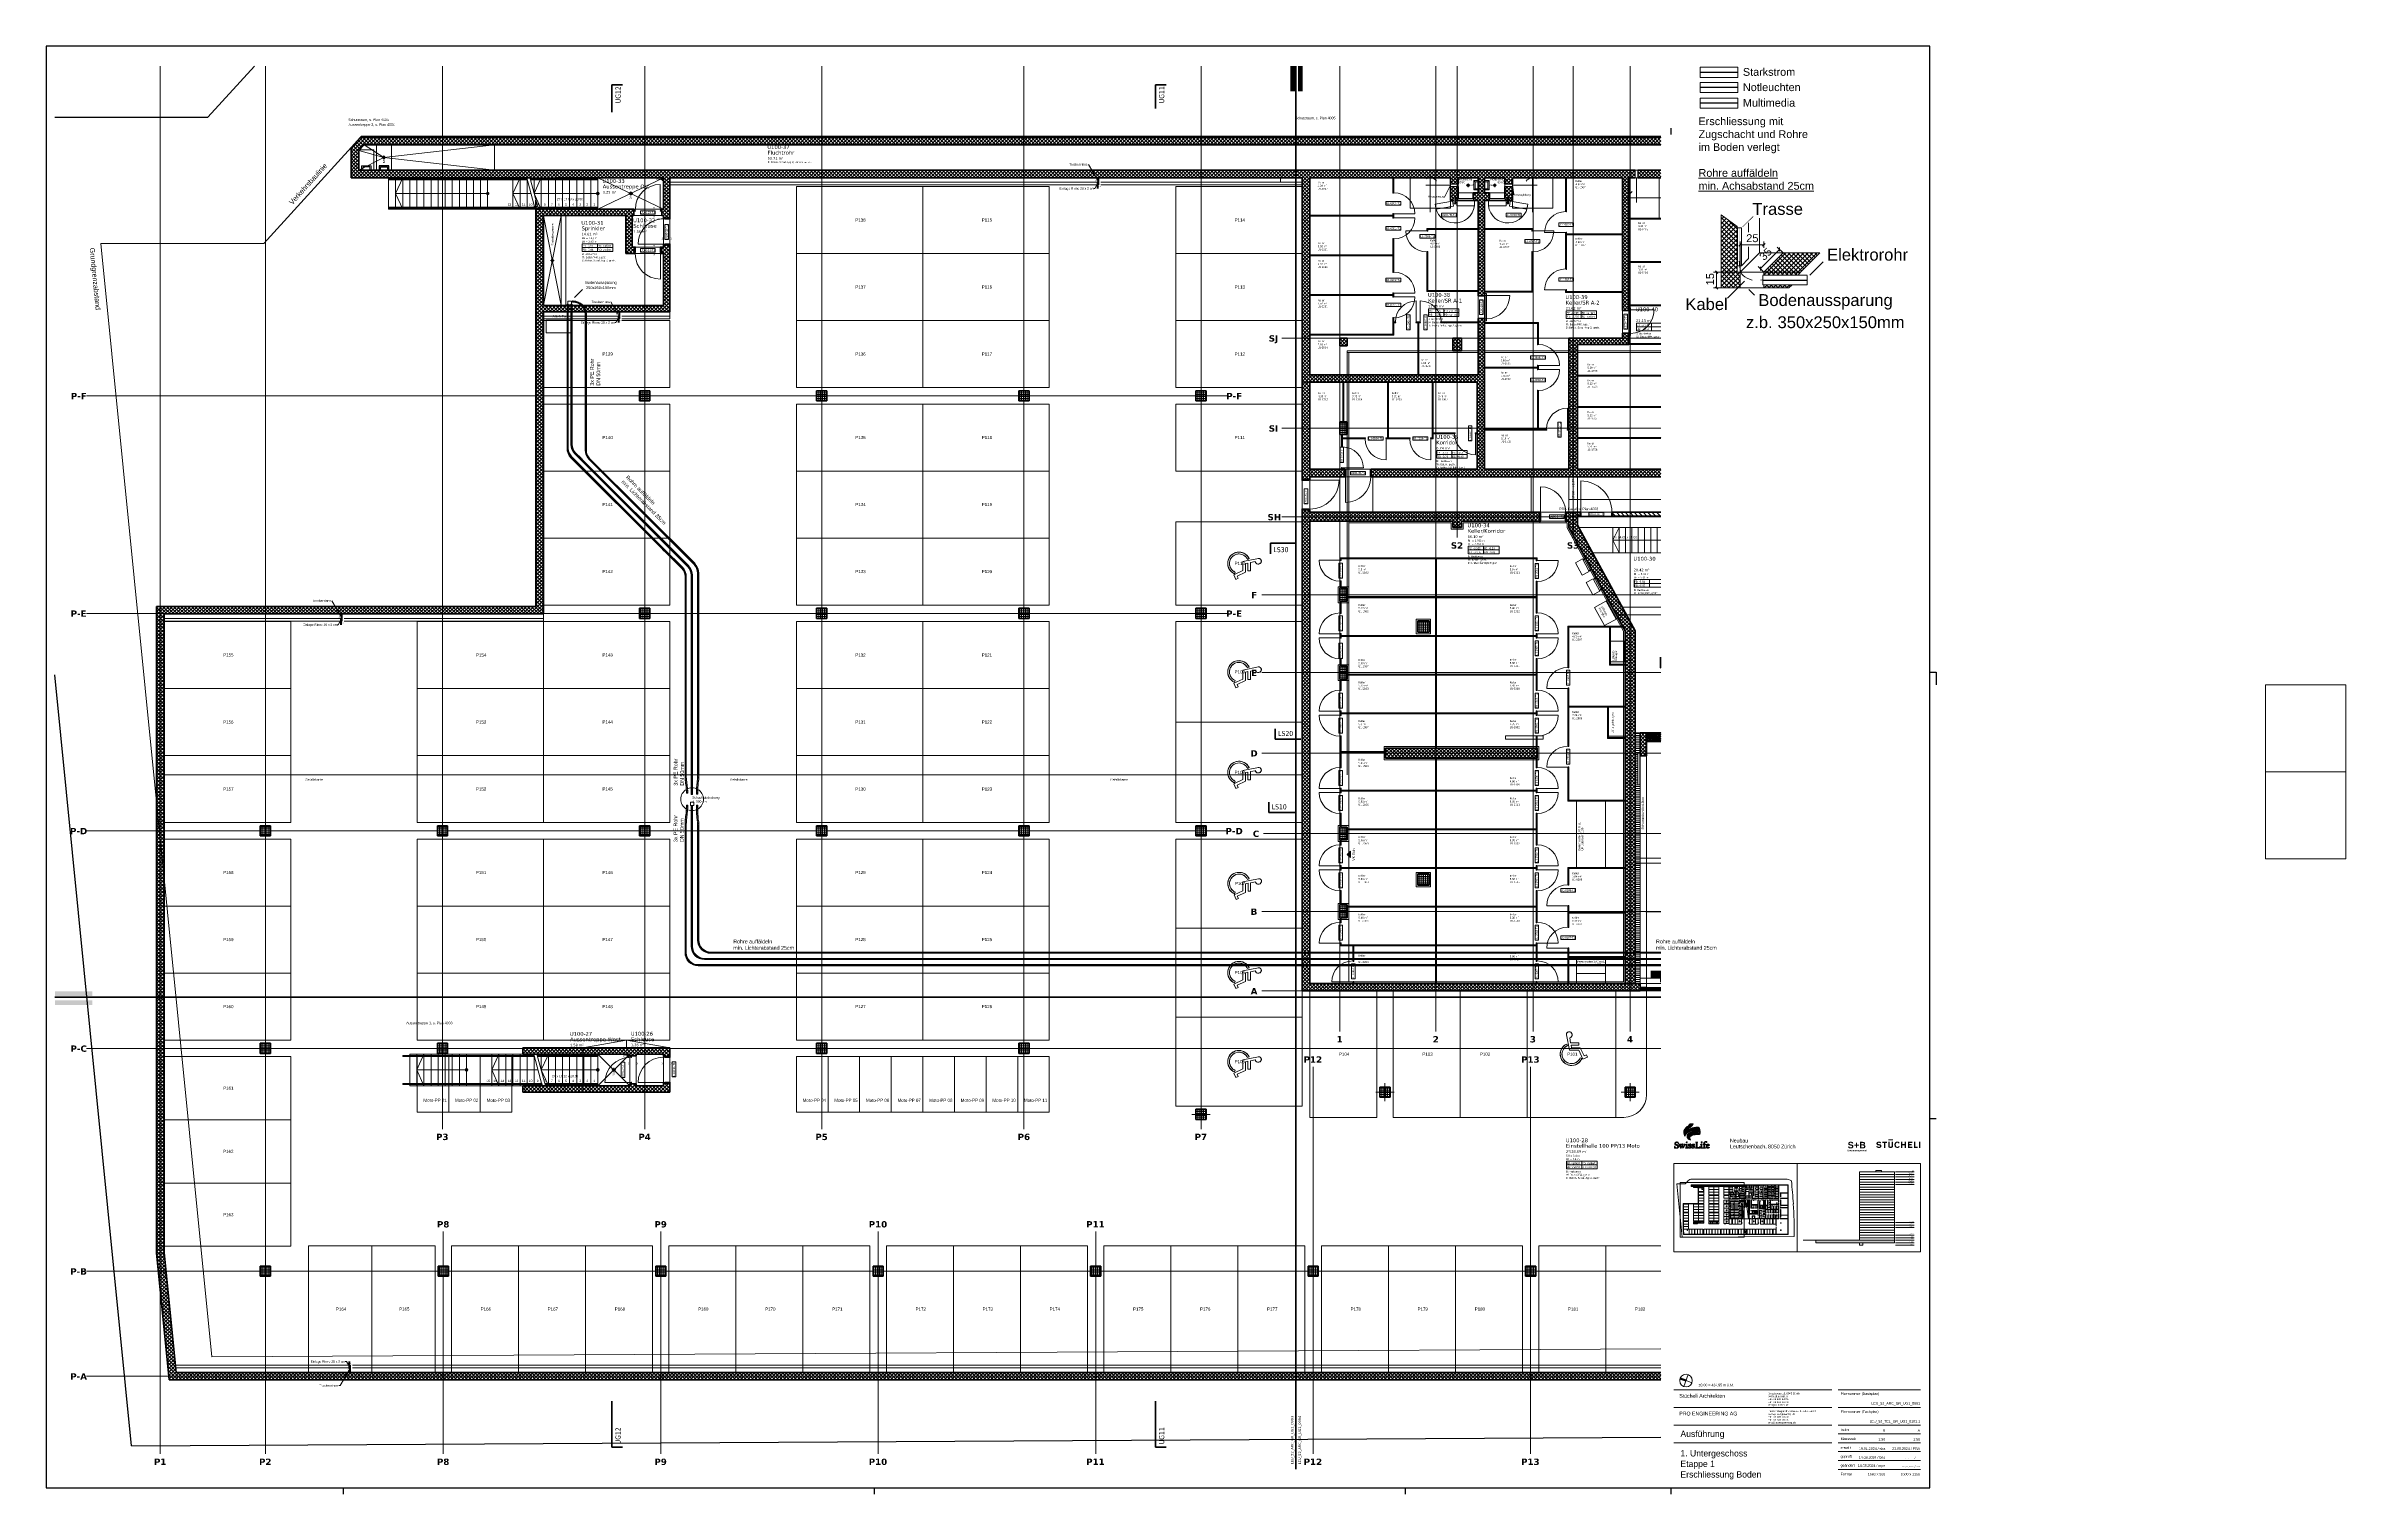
# Model space of a CAD drawing. Extents: x -882 to 937, y -179 to 966.
import ezdxf
from ezdxf.lldxf.tags import DXFTag

# ---------------------------------------------------------------- set-up
doc = ezdxf.new("R2010")
doc.units = 0
doc.layers.get('0').update_dxf_attribs({"lineweight": 13})
for name, color, linetype, lineweight, true_color in [('A-____-MATC-OTLN', 7, 'Strichpunkt - Mittel', 40, 0x0080ff), ('A-DETL-____-OTLN', 5, 'Continuous', 9, 0x0000ff), ('C-PROP-LINE-OTLN', 7, '_Grundgrenze_', 25, 0x800000), ('EL01_WAN_Röhre Boden', 7, 'Continuous', 13, 0xff6666), ('EL01_WAN_Röhre Boden Typ', 1, 'Continuous', 13, 0xff0000), ('EL01_WANX_Bitmap', 1, 'Continuous', 13, 0xff0000), ('G-____-____-SYMB', 7, 'Strichpunkt - Weit', 5, 0x008080), ('L_Röhre Boden', 1, 'Continuous', 13, 0xff0000), ('S-GRID-____-IDEN', 7, 'Continuous', 9, 0x5555aa)]:
    doc.layers.add(name, color=color, linetype=linetype, lineweight=lineweight, true_color=true_color)
for name, color, linetype, lineweight in [('A-____-NOTE-TEXT', 7, 'Continuous', 9), ('A-AREA-____-IDEN', 7, 'Continuous', 5), ('A-DETL-____-HDLN', 7, '_Verdeckte Linien_', 9), ('A-DETL-____-THIN', 7, 'Continuous', 9), ('A-DETL-GENF-HDLN', 7, '_Verdeckte Linien_', 9), ('A-DOOR-____-HDLN', 7, '_Verdeckte Linien_', 9), ('A-DOOR-____-IDEN', 7, 'Continuous', 5), ('A-DOOR-____-OTLN', 7, 'Continuous', 9), ('A-DOOR-FRAM-MCUT', 7, 'Continuous', 9), ('A-DOOR-FRAM-OTLN', 7, 'Continuous', 9), ('A-DOOR-OPNG-OTLN', 7, 'Continuous', 9), ('A-FLOR-____-MCUT', 7, 'Continuous', 35), ('A-FLOR-____-OTLN', 7, 'Continuous', 9), ('A-FLOR-____-OVHD', 7, 'Strichpunkt - Fein', 9), ('A-FLOR-HRAL-MBND', 7, '_Verdeckte Linien_', 9), ('A-FLOR-HRAL-OTLN', 7, 'Continuous', 9), ('A-GENM-____-OTLN', 7, 'Continuous', 9), ('A-WALL-____-MCUT', 7, 'Continuous', 35), ('A-WALL-____-PATT', 7, 'Continuous', 35), ('A-WALL-FNSH-MCUT', 7, 'Continuous', 35), ('C-PRKG-____-IDEN', 7, 'Continuous', 5), ('C-PRKG-____-OTLN', 7, 'Continuous', 9), ('E-LITE-EQPM-OTLN', 7, 'Continuous', 9), ('EL01_WAN_I0_Legende', 7, 'Continuous', 13), ('EL01_WAN_Text', 7, 'Continuous', 13), ('G-____-TTLB-OTLN', 7, 'Continuous', 13), ('G-____-TTLB-THIN', 7, 'Continuous', 13), ('G-XREF-____-OTLN', 7, 'Continuous', 13), ('I-WALL-____-OTLN', 7, 'Continuous', 9), ('M-EQPM-____-OTLN', 7, 'Continuous', 9), ('M-HVAC-DUCT-IDEN', 7, 'Continuous', 5), ('M-HVAC-DUCT-OTLN', 7, 'Continuous', 9), ('Q-SPCQ-____-HDLN', 7, '_Verdeckte Linien_', 9), ('S-COLS-____-MCUT', 7, 'Continuous', 35), ('S-COLS-____-OTLN', 7, 'Continuous', 9), ('S-GRID-____-OTLN', 7, 'Continuous', 5), ('S-STRS-____-IDEN', 7, 'Continuous', 9), ('S-STRS-____-MBND', 7, '_Strichpunkt - Fein', 9), ('S-STRS-____-MCUT', 7, 'Continuous', 25), ('S-STRS-____-OTLN', 7, 'Continuous', 9), ('Text', 7, 'Continuous', 5), ('Vertikale Erschließung', 7, 'Continuous', 9)]:
    doc.layers.add(name, color=color, linetype=linetype, lineweight=lineweight)
doc.styles.add('Arial_10', font='arial.ttf', dxfattribs={"height": 6.884731})
doc.styles.add('Arial_11', font='arial.ttf', dxfattribs={"width": 0.98, "height": 0.002})
doc.styles.add('Arial_14', font='arial.ttf', dxfattribs={"width": 0.975, "height": 0.01})
doc.styles.add('Arial_7', font='arial.ttf', dxfattribs={"width": 0.98, "height": 0.006})
doc.styles.add('Arial_8', font='arial.ttf', dxfattribs={"height": 2.950599})
doc.styles.get("Standard").update_dxf_attribs({"font": 'arial.ttf'})
tags = doc.linetypes.add('_Grundgrenze_', pattern=[0.45, 0.2, -0.05, 0.05, -0.05, 0.05, -0.05]).pattern_tags.tags
tags[14:15] = [DXFTag(74, 4), DXFTag(75, 0), DXFTag(340, '0'), DXFTag(46, 1.0), DXFTag(50, 0.0), DXFTag(44, 0.0), DXFTag(45, 0.0)]
tags[12:13] = [DXFTag(74, 4), DXFTag(75, 0), DXFTag(340, '0'), DXFTag(46, 1.0), DXFTag(50, 0.0), DXFTag(44, 0.0), DXFTag(45, 0.0)]
tags[10:11] = [DXFTag(74, 4), DXFTag(75, 0), DXFTag(340, '0'), DXFTag(46, 1.0), DXFTag(50, 0.0), DXFTag(44, 0.0), DXFTag(45, 0.0)]
tags[8:9] = [DXFTag(74, 4), DXFTag(75, 0), DXFTag(340, '0'), DXFTag(46, 1.0), DXFTag(50, 0.0), DXFTag(44, 0.0), DXFTag(45, 0.0)]
tags[6:7] = [DXFTag(74, 4), DXFTag(75, 0), DXFTag(340, '0'), DXFTag(46, 1.0), DXFTag(50, 0.0), DXFTag(44, 0.0), DXFTag(45, 0.0)]
tags[4:5] = [DXFTag(74, 4), DXFTag(75, 0), DXFTag(340, '0'), DXFTag(46, 1.0), DXFTag(50, 0.0), DXFTag(44, 0.0), DXFTag(45, 0.0)]
tags = doc.linetypes.add('_Rasterlinie_', pattern=[0.375, 0.2, -0.05, 0.075, -0.05]).pattern_tags.tags
tags[10:11] = [DXFTag(74, 4), DXFTag(75, 0), DXFTag(340, '0'), DXFTag(46, 1.0), DXFTag(50, 0.0), DXFTag(44, 0.0), DXFTag(45, 0.0)]
tags[8:9] = [DXFTag(74, 4), DXFTag(75, 0), DXFTag(340, '0'), DXFTag(46, 1.0), DXFTag(50, 0.0), DXFTag(44, 0.0), DXFTag(45, 0.0)]
tags[6:7] = [DXFTag(74, 4), DXFTag(75, 0), DXFTag(340, '0'), DXFTag(46, 1.0), DXFTag(50, 0.0), DXFTag(44, 0.0), DXFTag(45, 0.0)]
tags[4:5] = [DXFTag(74, 4), DXFTag(75, 0), DXFTag(340, '0'), DXFTag(46, 1.0), DXFTag(50, 0.0), DXFTag(44, 0.0), DXFTag(45, 0.0)]
tags = doc.linetypes.add('_Schnittlinie_', pattern=[0.3, 0.15, -0.05, 0.05, -0.05]).pattern_tags.tags
tags[10:11] = [DXFTag(74, 4), DXFTag(75, 0), DXFTag(340, '0'), DXFTag(46, 1.0), DXFTag(50, 0.0), DXFTag(44, 0.0), DXFTag(45, 0.0)]
tags[8:9] = [DXFTag(74, 4), DXFTag(75, 0), DXFTag(340, '0'), DXFTag(46, 1.0), DXFTag(50, 0.0), DXFTag(44, 0.0), DXFTag(45, 0.0)]
tags[6:7] = [DXFTag(74, 4), DXFTag(75, 0), DXFTag(340, '0'), DXFTag(46, 1.0), DXFTag(50, 0.0), DXFTag(44, 0.0), DXFTag(45, 0.0)]
tags[4:5] = [DXFTag(74, 4), DXFTag(75, 0), DXFTag(340, '0'), DXFTag(46, 1.0), DXFTag(50, 0.0), DXFTag(44, 0.0), DXFTag(45, 0.0)]
tags = doc.linetypes.add('_Strichliert - Fein_', pattern=[0.15, 0.1, -0.05]).pattern_tags.tags
tags[6:7] = [DXFTag(74, 4), DXFTag(75, 0), DXFTag(340, '0'), DXFTag(46, 1.0), DXFTag(50, 0.0), DXFTag(44, 0.0), DXFTag(45, 0.0)]
tags[4:5] = [DXFTag(74, 4), DXFTag(75, 0), DXFTag(340, '0'), DXFTag(46, 1.0), DXFTag(50, 0.0), DXFTag(44, 0.0), DXFTag(45, 0.0)]
tags = doc.linetypes.add('_Strichpunkt - Fein', pattern=[0.2, 0.1, -0.05, 0, -0.05]).pattern_tags.tags
tags[10:11] = [DXFTag(74, 4), DXFTag(75, 0), DXFTag(340, '0'), DXFTag(46, 1.0), DXFTag(50, 0.0), DXFTag(44, 0.0), DXFTag(45, 0.0)]
tags[8:9] = [DXFTag(74, 4), DXFTag(75, 0), DXFTag(340, '0'), DXFTag(46, 1.0), DXFTag(50, 0.0), DXFTag(44, 0.0), DXFTag(45, 0.0)]
tags[6:7] = [DXFTag(74, 4), DXFTag(75, 0), DXFTag(340, '0'), DXFTag(46, 1.0), DXFTag(50, 0.0), DXFTag(44, 0.0), DXFTag(45, 0.0)]
tags[4:5] = [DXFTag(74, 4), DXFTag(75, 0), DXFTag(340, '0'), DXFTag(46, 1.0), DXFTag(50, 0.0), DXFTag(44, 0.0), DXFTag(45, 0.0)]
tags = doc.linetypes.add('_Strichpunkt - Fein_', pattern=[0.2, 0.1, -0.05, 0, -0.05]).pattern_tags.tags
tags[10:11] = [DXFTag(74, 4), DXFTag(75, 0), DXFTag(340, '0'), DXFTag(46, 1.0), DXFTag(50, 0.0), DXFTag(44, 0.0), DXFTag(45, 0.0)]
tags[8:9] = [DXFTag(74, 4), DXFTag(75, 0), DXFTag(340, '0'), DXFTag(46, 1.0), DXFTag(50, 0.0), DXFTag(44, 0.0), DXFTag(45, 0.0)]
tags[6:7] = [DXFTag(74, 4), DXFTag(75, 0), DXFTag(340, '0'), DXFTag(46, 1.0), DXFTag(50, 0.0), DXFTag(44, 0.0), DXFTag(45, 0.0)]
tags[4:5] = [DXFTag(74, 4), DXFTag(75, 0), DXFTag(340, '0'), DXFTag(46, 1.0), DXFTag(50, 0.0), DXFTag(44, 0.0), DXFTag(45, 0.0)]
tags = doc.linetypes.add('_Strichpunkt - Mittel_', pattern=[0.35, 0.15, -0.1, 0, -0.1]).pattern_tags.tags
tags[10:11] = [DXFTag(74, 4), DXFTag(75, 0), DXFTag(340, '0'), DXFTag(46, 1.0), DXFTag(50, 0.0), DXFTag(44, 0.0), DXFTag(45, 0.0)]
tags[8:9] = [DXFTag(74, 4), DXFTag(75, 0), DXFTag(340, '0'), DXFTag(46, 1.0), DXFTag(50, 0.0), DXFTag(44, 0.0), DXFTag(45, 0.0)]
tags[6:7] = [DXFTag(74, 4), DXFTag(75, 0), DXFTag(340, '0'), DXFTag(46, 1.0), DXFTag(50, 0.0), DXFTag(44, 0.0), DXFTag(45, 0.0)]
tags[4:5] = [DXFTag(74, 4), DXFTag(75, 0), DXFTag(340, '0'), DXFTag(46, 1.0), DXFTag(50, 0.0), DXFTag(44, 0.0), DXFTag(45, 0.0)]
tags = doc.linetypes.add('_Verdeckte Linien_', pattern=[0.15, 0.1, -0.05]).pattern_tags.tags
tags[6:7] = [DXFTag(74, 4), DXFTag(75, 0), DXFTag(340, '0'), DXFTag(46, 1.0), DXFTag(50, 0.0), DXFTag(44, 0.0), DXFTag(45, 0.0)]
tags[4:5] = [DXFTag(74, 4), DXFTag(75, 0), DXFTag(340, '0'), DXFTag(46, 1.0), DXFTag(50, 0.0), DXFTag(44, 0.0), DXFTag(45, 0.0)]
tags = doc.linetypes.add('ACAD_ISO03W100', pattern=[30, 12, -18]).pattern_tags.tags
tags[6:7] = [DXFTag(74, 4), DXFTag(75, 0), DXFTag(340, '0'), DXFTag(46, 0.0), DXFTag(50, 0.0), DXFTag(44, 0.0), DXFTag(45, 0.0)]
tags[4:5] = [DXFTag(74, 4), DXFTag(75, 0), DXFTag(340, '0'), DXFTag(46, 0.0), DXFTag(50, 0.0), DXFTag(44, 0.0), DXFTag(45, 0.0)]
tags = doc.linetypes.add('Gestrichelt', pattern=[0.1, 0.05, -0.05]).pattern_tags.tags
tags[6:7] = [DXFTag(74, 4), DXFTag(75, 0), DXFTag(340, '0'), DXFTag(46, 1.0), DXFTag(50, 0.0), DXFTag(44, 0.0), DXFTag(45, 0.0)]
tags[4:5] = [DXFTag(74, 4), DXFTag(75, 0), DXFTag(340, '0'), DXFTag(46, 1.0), DXFTag(50, 0.0), DXFTag(44, 0.0), DXFTag(45, 0.0)]
tags = doc.linetypes.add('Grundrissdarstellung Sturz', pattern=[0.25, 0.15, -0.05, 0, -0.05]).pattern_tags.tags
tags[10:11] = [DXFTag(74, 4), DXFTag(75, 0), DXFTag(340, '0'), DXFTag(46, 1.0), DXFTag(50, 0.0), DXFTag(44, 0.0), DXFTag(45, 0.0)]
tags[8:9] = [DXFTag(74, 4), DXFTag(75, 0), DXFTag(340, '0'), DXFTag(46, 1.0), DXFTag(50, 0.0), DXFTag(44, 0.0), DXFTag(45, 0.0)]
tags[6:7] = [DXFTag(74, 4), DXFTag(75, 0), DXFTag(340, '0'), DXFTag(46, 1.0), DXFTag(50, 0.0), DXFTag(44, 0.0), DXFTag(45, 0.0)]
tags[4:5] = [DXFTag(74, 4), DXFTag(75, 0), DXFTag(340, '0'), DXFTag(46, 1.0), DXFTag(50, 0.0), DXFTag(44, 0.0), DXFTag(45, 0.0)]
tags = doc.linetypes.add('IMPORT-_Verdeckte Linien_', pattern=[0.003, 0.002, -0.001]).pattern_tags.tags
tags[6:7] = [DXFTag(74, 4), DXFTag(75, 0), DXFTag(340, '0'), DXFTag(46, 1.0), DXFTag(50, 0.0), DXFTag(44, 0.0), DXFTag(45, 0.0)]
tags[4:5] = [DXFTag(74, 4), DXFTag(75, 0), DXFTag(340, '0'), DXFTag(46, 1.0), DXFTag(50, 0.0), DXFTag(44, 0.0), DXFTag(45, 0.0)]
tags = doc.linetypes.add('IMPORT-Strichliert - Fein', pattern=[0.003, 0.002, -0.001]).pattern_tags.tags
tags[6:7] = [DXFTag(74, 4), DXFTag(75, 0), DXFTag(340, '0'), DXFTag(46, 1.0), DXFTag(50, 0.0), DXFTag(44, 0.0), DXFTag(45, 0.0)]
tags[4:5] = [DXFTag(74, 4), DXFTag(75, 0), DXFTag(340, '0'), DXFTag(46, 1.0), DXFTag(50, 0.0), DXFTag(44, 0.0), DXFTag(45, 0.0)]
tags = doc.linetypes.add('Strich Punkt fein', pattern=[0.2, 0.1, -0.05, 0, -0.05]).pattern_tags.tags
tags[10:11] = [DXFTag(74, 4), DXFTag(75, 0), DXFTag(340, '0'), DXFTag(46, 1.0), DXFTag(50, 0.0), DXFTag(44, 0.0), DXFTag(45, 0.0)]
tags[8:9] = [DXFTag(74, 4), DXFTag(75, 0), DXFTag(340, '0'), DXFTag(46, 1.0), DXFTag(50, 0.0), DXFTag(44, 0.0), DXFTag(45, 0.0)]
tags[6:7] = [DXFTag(74, 4), DXFTag(75, 0), DXFTag(340, '0'), DXFTag(46, 1.0), DXFTag(50, 0.0), DXFTag(44, 0.0), DXFTag(45, 0.0)]
tags[4:5] = [DXFTag(74, 4), DXFTag(75, 0), DXFTag(340, '0'), DXFTag(46, 1.0), DXFTag(50, 0.0), DXFTag(44, 0.0), DXFTag(45, 0.0)]
tags = doc.linetypes.add('Strichpunkt - Fein', pattern=[0.2, 0.1, -0.05, 0, -0.05]).pattern_tags.tags
tags[10:11] = [DXFTag(74, 4), DXFTag(75, 0), DXFTag(340, '0'), DXFTag(46, 1.0), DXFTag(50, 0.0), DXFTag(44, 0.0), DXFTag(45, 0.0)]
tags[8:9] = [DXFTag(74, 4), DXFTag(75, 0), DXFTag(340, '0'), DXFTag(46, 1.0), DXFTag(50, 0.0), DXFTag(44, 0.0), DXFTag(45, 0.0)]
tags[6:7] = [DXFTag(74, 4), DXFTag(75, 0), DXFTag(340, '0'), DXFTag(46, 1.0), DXFTag(50, 0.0), DXFTag(44, 0.0), DXFTag(45, 0.0)]
tags[4:5] = [DXFTag(74, 4), DXFTag(75, 0), DXFTag(340, '0'), DXFTag(46, 1.0), DXFTag(50, 0.0), DXFTag(44, 0.0), DXFTag(45, 0.0)]
tags = doc.linetypes.add('Strichpunkt - Mittel', pattern=[0.35, 0.15, -0.1, 0, -0.1]).pattern_tags.tags
tags[10:11] = [DXFTag(74, 4), DXFTag(75, 0), DXFTag(340, '0'), DXFTag(46, 1.0), DXFTag(50, 0.0), DXFTag(44, 0.0), DXFTag(45, 0.0)]
tags[8:9] = [DXFTag(74, 4), DXFTag(75, 0), DXFTag(340, '0'), DXFTag(46, 1.0), DXFTag(50, 0.0), DXFTag(44, 0.0), DXFTag(45, 0.0)]
tags[6:7] = [DXFTag(74, 4), DXFTag(75, 0), DXFTag(340, '0'), DXFTag(46, 1.0), DXFTag(50, 0.0), DXFTag(44, 0.0), DXFTag(45, 0.0)]
tags[4:5] = [DXFTag(74, 4), DXFTag(75, 0), DXFTag(340, '0'), DXFTag(46, 1.0), DXFTag(50, 0.0), DXFTag(44, 0.0), DXFTag(45, 0.0)]
tags = doc.linetypes.add('Strichpunkt - Weit', pattern=[0.5, 0.2, -0.15, 0, -0.15]).pattern_tags.tags
tags[10:11] = [DXFTag(74, 4), DXFTag(75, 0), DXFTag(340, '0'), DXFTag(46, 1.0), DXFTag(50, 0.0), DXFTag(44, 0.0), DXFTag(45, 0.0)]
tags[8:9] = [DXFTag(74, 4), DXFTag(75, 0), DXFTag(340, '0'), DXFTag(46, 1.0), DXFTag(50, 0.0), DXFTag(44, 0.0), DXFTag(45, 0.0)]
tags[6:7] = [DXFTag(74, 4), DXFTag(75, 0), DXFTag(340, '0'), DXFTag(46, 1.0), DXFTag(50, 0.0), DXFTag(44, 0.0), DXFTag(45, 0.0)]
tags[4:5] = [DXFTag(74, 4), DXFTag(75, 0), DXFTag(340, '0'), DXFTag(46, 1.0), DXFTag(50, 0.0), DXFTag(44, 0.0), DXFTag(45, 0.0)]
tags = doc.linetypes.add('STRICHPUNKT2', pattern=[12.7, 6.35, -3.175, 0, -3.175]).pattern_tags.tags
tags[10:11] = [DXFTag(74, 4), DXFTag(75, 0), DXFTag(340, '0'), DXFTag(46, 0.0), DXFTag(50, 0.0), DXFTag(44, 0.0), DXFTag(45, 0.0)]
tags[8:9] = [DXFTag(74, 4), DXFTag(75, 0), DXFTag(340, '0'), DXFTag(46, 0.0), DXFTag(50, 0.0), DXFTag(44, 0.0), DXFTag(45, 0.0)]
tags[6:7] = [DXFTag(74, 4), DXFTag(75, 0), DXFTag(340, '0'), DXFTag(46, 0.0), DXFTag(50, 0.0), DXFTag(44, 0.0), DXFTag(45, 0.0)]
tags[4:5] = [DXFTag(74, 4), DXFTag(75, 0), DXFTag(340, '0'), DXFTag(46, 0.0), DXFTag(50, 0.0), DXFTag(44, 0.0), DXFTag(45, 0.0)]
picture_1 = doc.add_image_def('image1.png', size_in_pixel=(896, 310))
picture_2 = doc.add_image_def('image2.png', size_in_pixel=(501, 542))

# ---------------------------------------------------------------- blocks, each defined once
blk = doc.blocks.new('Blockreferenz-A0UJ2GJOXE')
at = {"layer": 'G-XREF-____-OTLN', "color": 18, "linetype": 'ByBlock', "lineweight": -2, "ltscale": 0.13, "true_color": 0x4c0000}
for p, q in [((411.7, 23.6), (407.5, 65.7)), ((407.5, 65.7), (414.1, 65.7)), ((414.1, 65.7), (416.2, 68)), ((419.5, 69.5), (493.5, 69.5)), ((500.3, 24.1), (411.7, 23.6))]:
    blk.add_line(p, q, dxfattribs=at)
at = {"layer": 'G-XREF-____-OTLN', "color": 0, "linetype": 'ByBlock', "lineweight": -2, "ltscale": 0.13}
for p, q in [((495.5, 65), (418.9, 65)), ((418.9, 65), (418.9, 63.8)), ((418.9, 63.8), (420.6, 63.8)), ((419.1, 64), (419.1, 64.8)), ((419.1, 64.8), (461.8, 64.8)), ((461.8, 64), (419.1, 64)), ((419.2, 64.8), (419.2, 64.7)), ((419.2, 64.7), (419.5, 64.7)), ((419.3, 64.7), (419.3, 64.8)), ((419.5, 64.7), (419.3, 64.7)), ((419.5, 64.7), (419.5, 64.8)), ((419.5, 64.8), (419.5, 64.7)), ((420.6, 62.8), (420.6, 63.8)), ((420.6, 63.8), (424.4, 63.8)), ((424.4, 62.8), (420.6, 62.8)), ((420.8, 63.8), (420.8, 62.8)), ((420.8, 62.8), (420.8, 63.8)), ((421, 63.8), (421, 62.8)), ((421, 62.8), (421, 63.8)), ((421.3, 63.8), (421.3, 62.8)), ((421.3, 62.8), (421.3, 63.8)), ((421.5, 63.8), (421.5, 62.8)), ((421.5, 62.8), (421.5, 63.8)), ((421.7, 63.8), (421.7, 62.8)), ((421.7, 62.8), (421.7, 63.8)), ((421.9, 63.8), (421.9, 62.8)), ((421.9, 62.8), (421.9, 63.8)), ((422.1, 63.8), (422.1, 62.8)), ((422.1, 62.8), (422.1, 63.8)), ((422.4, 63.8), (422.4, 62.8)), ((422.4, 62.8), (422.4, 63.8)), ((422.6, 63.8), (422.6, 62.8)), ((422.6, 62.8), (422.6, 63.8)), ((422.8, 63.8), (422.8, 62.8)), ((422.8, 62.8), (422.8, 63.8)), ((423, 63.8), (423, 62.8)), ((423, 62.8), (423, 63.8)), ((423.3, 63.8), (423.3, 62.8)), ((423.3, 62.8), (423.3, 63.8)), ((423.5, 63.8), (423.5, 62.8)), ((423.5, 62.8), (423.5, 63.8)), ((423.7, 63.8), (423.7, 62.8)), ((423.7, 62.8), (423.7, 63.8)), ((423.9, 63.8), (423.9, 62.8)), ((423.9, 62.8), (423.9, 63.8)), ((423.9, 62.8), (423.9, 62.6)), ((423.9, 62.6), (424.4, 62.6)), ((424.2, 63.8), (424.2, 62.8)), ((424.2, 62.8), (424.2, 63.8)), ((424.4, 63.8), (424.6, 62.8)), ((424.4, 63.8), (428.5, 63.8)), ((424.4, 63.7), (424.4, 62.8)), ((424.4, 62.8), (424.4, 63.7)), ((427.6, 62.8), (424.4, 62.8)), ((424.4, 62.6), (424.4, 50.2)), ((424.5, 63.8), (424.7, 62.8)), ((424.6, 63.3), (424.6, 63.8)), ((424.6, 62.9), (424.6, 62.8)), ((424.6, 62.8), (424.6, 62.9)), ((424.7, 59.7), (424.7, 62.6)), ((424.7, 62.6), (427.3, 62.6)), ((428.5, 59.7), (424.7, 59.7)), ((424.7, 50), (424.7, 59.5)), ((424.7, 59.5), (428.7, 59.5)), ((424.8, 62.8), (424.8, 63.8)), ((425.1, 62.8), (425.1, 63.8)), ((425.3, 62.8), (425.3, 63.8)), ((425.5, 62.8), (425.5, 63.8)), ((425.7, 62.8), (425.7, 63.8)), ((426, 62.8), (426, 63.8)), ((426.2, 62.8), (426.2, 63.8)), ((426.4, 62.8), (426.4, 63.8)), ((427.3, 62.6), (427.3, 61.4)), ((427.3, 61.4), (427.6, 61.4)), ((427.4, 63.3), (427.4, 63.2)), ((427.5, 63.3), (427.4, 63.3)), ((427.5, 63.3), (427.4, 63.3)), ((427.4, 63.3), (427.4, 63.2)), ((427.4, 63.2), (427.5, 63.2)), ((427.4, 63.2), (427.5, 63.2)), ((427.5, 63.2), (427.5, 63.3)), ((427.5, 63.2), (427.5, 63.3)), ((427.5, 61.6), (427.5, 62.6)), ((427.5, 62.6), (427.6, 62.6)), ((427.6, 61.6), (427.5, 61.6)), ((427.6, 62.6), (427.6, 62.8)), ((427.6, 62.8), (428.4, 62.8)), ((428.4, 62.6), (427.6, 62.6)), ((427.6, 61.4), (427.6, 61.6)), ((427.6, 61.6), (428.4, 61.6)), ((428.4, 61.4), (427.6, 61.4)), ((428, 57), (427.7, 57)), ((427.7, 57), (427.7, 56.7)), ((427.7, 56.7), (428, 56.7)), ((428, 56.7), (428, 57)), ((428.5, 62.8), (428.4, 62.8)), ((428.4, 62.8), (428.4, 62.6)), ((428.4, 62.6), (428.5, 62.6)), ((428.5, 61.6), (428.4, 61.6)), ((428.4, 61.6), (428.4, 61.4)), ((428.4, 61.4), (428.5, 61.4)), ((428.5, 63.8), (428.5, 62.8)), ((428.5, 62.6), (428.5, 62.5)), ((428.5, 62.5), (428.7, 62.5)), ((428.5, 61.6), (428.5, 62.5)), ((428.7, 61.6), (428.5, 61.6)), ((428.5, 61.6), (428.5, 61.6)), ((428.5, 61.4), (428.5, 59.7)), ((428.7, 62.5), (428.7, 63.8)), ((428.7, 63.8), (448.7, 63.8)), ((428.7, 62.5), (428.7, 61.6)), ((428.7, 59.5), (428.7, 61.6)), ((433.6, 57), (433.3, 57)), ((433.3, 57), (433.3, 56.7)), ((433.3, 56.7), (433.6, 56.7)), ((433.6, 56.7), (433.6, 57)), ((440, 57), (439.7, 57)), ((439.7, 57), (439.7, 56.7)), ((439.7, 56.7), (440, 56.7)), ((440, 56.7), (440, 57)), ((445.6, 57), (445.3, 57)), ((445.3, 57), (445.3, 56.7)), ((445.3, 56.7), (445.6, 56.7)), ((445.6, 56.7), (445.6, 57)), ((448.7, 63.8), (448.7, 54.2)), ((448.7, 57.3), (448.9, 57.3)), ((448.9, 62.5), (448.9, 63.8)), ((448.9, 63.8), (453.4, 63.8)), ((451.6, 62.6), (448.9, 62.6)), ((448.9, 62.5), (451.6, 62.5)), ((451.6, 62.5), (448.9, 62.5)), ((448.9, 57.5), (448.9, 62.5)), ((448.9, 61.3), (451.6, 61.3)), ((451.6, 61.3), (448.9, 61.3)), ((451.6, 61.3), (448.9, 61.3)), ((448.9, 60.1), (451.6, 60.1)), ((451.6, 60.1), (448.9, 60.1)), ((451.6, 60.1), (448.9, 60.1)), ((451.6, 58.9), (448.9, 58.9)), ((451.6, 58.9), (448.9, 58.9)), ((448.9, 58.8), (451.6, 58.8)), ((454.3, 57.5), (448.9, 57.5)), ((448.9, 54.5), (448.9, 57.3)), ((448.9, 57.3), (454.2, 57.3)), ((450, 64.8), (449.7, 65)), ((450.1, 58.7), (449.9, 58.7)), ((449.9, 58.7), (449.9, 58.4)), ((449.9, 58.4), (450.1, 58.4)), ((449.9, 57.3), (449.9, 56)), ((449.9, 56), (449.9, 57.3)), ((449.9, 56), (450, 56)), ((450.1, 56), (449.9, 56)), ((449.9, 56), (449.9, 55.6)), ((449.9, 55.6), (449.9, 55.2)), ((450, 55.6), (449.9, 55.6)), ((449.9, 55.2), (449.9, 55.6)), ((449.9, 55.6), (450.1, 55.6)), ((449.9, 55.2), (450, 55.2)), ((450, 54.6), (449.9, 54.6)), ((449.9, 54.6), (449.9, 54.5)), ((449.9, 54.5), (449.9, 54.6)), ((450, 56), (450, 57.3)), ((450, 55.5), (450, 55.6)), ((450, 55.2), (450, 55.5)), ((450, 55.5), (450.3, 55.5)), ((450.3, 55.5), (450, 55.5)), ((450.3, 55.5), (450, 55.5)), ((450, 55.5), (450, 55.5)), ((450, 54.5), (450, 54.6)), ((450.1, 58.4), (450.1, 58.7)), ((450.1, 55.6), (450.1, 56)), ((450.3, 55.5), (450.3, 55.5)), ((451, 63.8), (450.8, 64)), ((451, 55.5), (450.9, 55.5)), ((450.9, 55.5), (450.9, 55.5)), ((450.9, 55.5), (451.4, 55.5)), ((451.4, 55.5), (450.9, 55.5)), ((451, 57.3), (451, 55.5)), ((451, 55.5), (451, 57.3)), ((451, 55.5), (451, 57.3)), ((451.4, 55.5), (451, 55.5)), ((451, 55.5), (451, 55.5)), ((451.4, 55.5), (451.4, 55.5)), ((451.6, 63.8), (451.6, 63.2)), ((451.6, 63.2), (451.6, 63.8)), ((451.6, 63.2), (451.6, 63.8)), ((451.6, 63.2), (451.6, 63.2)), ((451.6, 62.4), (451.6, 62.6)), ((451.6, 62.6), (451.6, 62.6)), ((451.6, 62.6), (451.6, 62.6)), ((451.6, 62.4), (451.6, 62.6)), ((451.6, 62.6), (451.6, 62.5)), ((451.6, 62.5), (451.6, 62.4)), ((451.6, 62.4), (451.6, 62.4)), ((451.6, 60.8), (451.6, 61.9)), ((451.6, 61.9), (451.6, 61.9)), ((451.6, 61.9), (451.6, 61.3)), ((451.6, 60.8), (451.6, 61.9)), ((451.6, 61.3), (451.6, 60.8)), ((451.6, 61.3), (451.6, 61.3)), ((451.6, 60.8), (451.6, 60.8)), ((451.6, 60), (451.6, 60.2)), ((451.6, 60.2), (451.6, 60.2)), ((451.6, 60.2), (451.6, 60.1)), ((451.6, 60), (451.6, 60.2)), ((451.6, 60.1), (451.6, 60)), ((451.6, 60.1), (451.6, 60.1)), ((451.6, 60), (451.6, 60)), ((451.6, 59.2), (451.6, 59.4)), ((451.6, 59.4), (451.6, 59.4)), ((451.6, 59.4), (451.6, 58.9)), ((451.6, 59.4), (451.6, 58.8)), ((451.6, 58.8), (451.6, 59.2)), ((451.6, 59.2), (451.6, 59.2)), ((451.6, 59.2), (451.6, 59.2)), ((451.6, 59.2), (451.6, 59.2)), ((451.6, 59.2), (451.6, 59.2)), ((451.6, 59.2), (451.6, 59.2)), ((451.6, 58.9), (451.6, 58.9)), ((452.1, 55.5), (452, 55.5)), ((452, 55.5), (452, 55.5)), ((452, 55.5), (452.2, 55.5)), ((452.2, 55.5), (452, 55.5)), ((452.1, 57.3), (452.1, 55.5)), ((452.1, 55.5), (452.1, 57.3)), ((452.1, 55.5), (452.1, 57.3)), ((452.2, 55.5), (452.1, 55.5)), ((452.1, 55.5), (452.1, 55.5)), ((452.4, 59.2), (452.2, 59.2)), ((452.2, 59.2), (452.2, 59.2)), ((452.2, 59.2), (452.3, 59.2)), ((452.4, 59.2), (452.2, 59.2)), ((452.2, 55.5), (452.2, 55.5)), ((452.3, 57.5), (452.3, 59.2)), ((452.3, 59.2), (452.4, 59.2)), ((452.3, 59.2), (452.3, 57.5)), ((452.3, 57.5), (452.3, 59.2)), ((452.3, 59.2), (452.3, 59.2)), ((452.4, 59.2), (452.4, 59.2)), ((454.3, 62.3), (452.7, 62.3)), ((452.7, 62.3), (452.7, 62.2)), ((452.7, 62.2), (452.7, 62.3)), ((452.7, 62.3), (454.3, 62.3)), ((452.7, 62.2), (452.7, 62.3)), ((452.7, 62.3), (454.3, 62.3)), ((452.7, 62.2), (452.7, 62.2)), ((452.7, 60.2), (452.7, 61.6)), ((452.7, 61.6), (452.7, 61.6)), ((452.7, 61.6), (452.7, 60.1)), ((452.7, 60.1), (452.7, 61.6)), ((454.3, 60.2), (452.7, 60.2)), ((452.7, 60.1), (454.3, 60.1)), ((454.3, 60.1), (452.7, 60.1)), ((453.2, 55.5), (452.8, 55.5)), ((452.8, 55.5), (452.8, 55.5)), ((452.8, 55.5), (453.2, 55.5)), ((453.2, 55.5), (452.8, 55.5)), ((454.3, 59.2), (453, 59.2)), ((453, 59.2), (453, 59.2)), ((453, 59.2), (454.3, 59.2)), ((454.3, 59.2), (453, 59.2)), ((453.2, 57.3), (453.2, 55.5)), ((453.2, 55.2), (453.2, 57.3)), ((453.2, 55.2), (453.2, 57.3)), ((453.2, 55.5), (453.2, 55.2)), ((453.2, 55.5), (453.2, 55.5)), ((453.2, 55.2), (453.2, 55.2)), ((453.2, 54.5), (453.2, 54.6)), ((453.2, 54.6), (453.2, 54.6)), ((453.2, 54.6), (453.2, 54.5)), ((453.2, 54.5), (453.2, 54.6)), ((453.4, 63.8), (453.4, 63)), ((453.4, 63), (453.6, 63)), ((453.7, 58.7), (453.4, 58.7)), ((453.4, 58.7), (453.4, 58.3)), ((453.4, 58.3), (453.7, 58.3)), ((453.6, 63.1), (453.6, 63.8)), ((453.6, 63.8), (454.3, 63.8)), ((453.6, 63.3), (454.1, 63.3)), ((453.6, 63), (453.6, 63.1)), ((453.6, 63.1), (454.1, 63.1)), ((453.6, 63), (453.6, 63)), ((453.6, 63), (453.6, 63)), ((454.2, 63), (453.6, 63)), ((454.1, 63), (453.6, 63)), ((453.7, 58.3), (453.7, 58.7)), ((454.3, 63.7), (454.1, 63.7)), ((454.1, 63.7), (454.1, 63.4)), ((454.1, 63.4), (454.3, 63.4)), ((454.3, 63.3), (454.1, 63.3)), ((454.1, 63.3), (454.1, 63.1)), ((454.1, 63.1), (454.1, 63.1)), ((454.1, 63.1), (454.1, 63)), ((454.1, 63), (454.2, 63)), ((454.2, 63.4), (454.2, 63.6)), ((454.2, 63.6), (454.3, 63.6)), ((454.3, 63.4), (454.2, 63.4)), ((454.2, 63), (454.2, 63)), ((454.2, 63), (454.3, 63)), ((454.2, 57.3), (454.2, 54.3)), ((454.3, 63.8), (454.3, 63.3)), ((454.3, 63), (454.3, 60)), ((454.5, 60.3), (454.3, 60.5)), ((454.3, 60), (454.5, 60)), ((454.5, 59.3), (454.3, 59.3)), ((454.3, 59.3), (454.3, 57.5)), ((454.5, 63.3), (454.5, 63.8)), ((454.5, 63.8), (454.7, 63.8)), ((454.6, 63.7), (454.5, 63.7)), ((454.5, 63.6), (454.6, 63.6)), ((454.5, 63.4), (454.6, 63.4)), ((454.6, 63.4), (454.5, 63.4)), ((454.6, 63.3), (454.5, 63.3)), ((454.5, 60), (454.5, 63)), ((454.5, 63), (454.6, 63)), ((454.5, 62.3), (455.9, 62.3)), ((456, 62.3), (454.5, 62.3)), ((456, 62.3), (454.5, 62.3)), ((455.9, 60.2), (454.5, 60.2)), ((454.5, 60.1), (456, 60.1)), ((454.5, 60.1), (456, 60.1)), ((454.5, 54.5), (454.5, 59.3)), ((454.5, 59.2), (456.1, 59.2)), ((456.2, 59.2), (454.5, 59.2)), ((456.1, 59.2), (454.5, 59.2)), ((456.1, 57.8), (454.5, 57.8)), ((454.5, 57.7), (456.1, 57.7)), ((456.1, 57.7), (454.5, 57.7)), ((454.5, 55.8), (456.4, 55.8)), ((456.1, 55.8), (454.5, 55.8)), ((456.4, 55.8), (454.5, 55.8)), ((454.6, 63.4), (454.6, 63.7)), ((454.6, 63.6), (454.6, 63.4)), ((454.6, 63.1), (454.6, 63.3)), ((454.6, 63.3), (455.1, 63.3)), ((454.6, 63), (454.6, 63.1)), ((455.1, 63.1), (454.6, 63.1)), ((454.6, 63), (454.6, 63)), ((454.6, 63), (454.6, 63)), ((455.2, 63), (454.6, 63)), ((455.1, 63), (454.6, 63)), ((454.7, 63.8), (454.8, 63.8)), ((454.8, 63.8), (454.7, 63.8)), ((454.7, 63.8), (454.7, 63.8)), ((454.7, 63.8), (454.8, 63.8)), ((454.8, 63.9), (454.8, 63.8)), ((459.2, 63.9), (454.8, 63.9)), ((454.8, 63.8), (454.8, 63.9)), ((454.8, 63.8), (455.1, 63.8)), ((454.8, 63.8), (459.2, 63.8)), ((454.8, 63.8), (454.8, 63.8)), ((455.1, 63.8), (455.1, 63.1)), ((455.1, 63.1), (455.1, 63.1)), ((455.1, 63.1), (455.1, 63)), ((455.1, 63), (455.2, 63)), ((455.2, 63), (455.2, 63)), ((455.2, 63), (455.3, 63)), ((455.3, 63), (455.3, 63.8)), ((455.3, 63.8), (458.8, 63.8)), ((455.9, 62.3), (455.9, 62.2)), ((455.9, 62.2), (456, 62.2)), ((456, 61.6), (455.9, 61.6)), ((455.9, 61.6), (455.9, 60.2)), ((456, 62.2), (456, 62.3)), ((456, 62.2), (456, 62.3)), ((456, 60.1), (456, 61.6)), ((456, 60.1), (456, 61.6)), ((456.1, 59.2), (456.1, 58.4)), ((456.1, 58.4), (456.1, 59.2)), ((456.1, 58.4), (456.2, 58.4)), ((456.2, 57.9), (456.1, 57.9)), ((456.1, 57.9), (456.1, 57.8)), ((456.1, 57.7), (456.1, 57.9)), ((456.1, 57.8), (456.1, 57.7)), ((456.1, 57.7), (456.1, 57.7)), ((456.1, 57.7), (456.2, 57.7)), ((456.2, 57.1), (456.1, 57.1)), ((456.1, 57.1), (456.1, 55.8)), ((456.1, 55.8), (456.1, 57.1)), ((456.1, 55.8), (456.1, 55.8)), ((456.2, 58.4), (456.2, 59.2)), ((456.2, 57.7), (456.2, 57.9)), ((456.2, 55.8), (456.2, 57.1)), ((456.4, 55.8), (456.2, 55.8)), ((456.4, 55.8), (456.4, 55.8)), ((457, 63.8), (457, 62.6)), ((457, 62.6), (457, 63.8)), ((457, 62.6), (457.1, 62.6)), ((457.1, 62.1), (457, 62.1)), ((457, 62.1), (457, 60.8)), ((457, 60.8), (457, 62.1)), ((457, 60.8), (457.1, 60.8)), ((457.1, 60.2), (457, 60.2)), ((457, 60.2), (457, 60.1)), ((457, 60.1), (457, 60.2)), ((457, 60.1), (458.8, 60.1)), ((458.8, 60.1), (457, 60.1)), ((457.1, 55.8), (457, 55.8)), ((457, 55.8), (457, 55.8)), ((457, 55.8), (457.1, 55.8)), ((457.1, 55.8), (457, 55.8)), ((457.1, 62.6), (457.1, 63.8)), ((457.1, 62), (457.1, 62.1)), ((458.8, 62), (457.1, 62)), ((458.8, 62), (457.1, 62)), ((457.1, 62), (457.1, 62)), ((457.1, 60.8), (457.1, 61.9)), ((457.1, 61.9), (458.8, 61.9)), ((458.8, 60.2), (457.1, 60.2)), ((457.1, 60.2), (457.1, 60.2)), ((458.8, 58.7), (457.1, 58.7)), ((457.1, 58.7), (457.1, 54.5)), ((457.4, 57.4), (457.1, 57.6)), ((457.4, 56.5), (457.4, 58.5)), ((457.4, 58.5), (459, 58.5)), ((457.4, 57.5), (460.8, 57.5)), ((460.8, 57.5), (457.4, 57.5)), ((457.4, 57.5), (460.8, 57.5)), ((457.4, 56.5), (460.8, 56.5)), ((460.8, 56.5), (457.4, 56.5)), ((457.4, 56.5), (460.8, 56.5)), ((457.4, 54.5), (457.4, 56.5)), ((457.4, 55.5), (460.8, 55.5)), ((460.8, 55.5), (457.4, 55.5)), ((457.4, 55.5), (460.8, 55.5)), ((458.8, 63.8), (458.8, 60.1)), ((458.8, 60.1), (458.8, 59.6)), ((458.8, 59.6), (459, 59.6)), ((459, 58.8), (458.8, 58.8)), ((458.8, 58.8), (458.8, 58.7)), ((459, 59.6), (459, 63.8)), ((459, 63.8), (459.2, 63.8)), ((459, 62.6), (460.7, 62.6)), ((460.8, 62.6), (459, 62.6)), ((459, 62.6), (460.7, 62.6)), ((460.7, 61.2), (459, 61.2)), ((459, 61.2), (460.7, 61.2)), ((459, 61.1), (460.7, 61.1)), ((459, 59.7), (460.8, 59.7)), ((460.7, 59.7), (459, 59.7)), ((459, 59.7), (460.7, 59.7)), ((459, 58.5), (459, 58.8)), ((459, 58.5), (460.8, 58.5)), ((460.8, 58.5), (459, 58.5)), ((459, 58.5), (460.8, 58.5)), ((459.2, 63.8), (459.2, 63.9)), ((459.2, 63.9), (459.2, 63.8)), ((459.3, 63.8), (459.2, 63.8)), ((459.2, 63.8), (459.2, 63.8)), ((459.2, 63.8), (459.3, 63.8)), ((459.2, 63.8), (459.3, 63.8)), ((459.3, 63.8), (461.8, 63.8)), ((459.3, 63.8), (459.3, 63.8)), ((460.7, 62.6), (460.7, 61.9)), ((460.7, 62.6), (460.7, 61.9)), ((460.7, 61.9), (460.8, 61.9)), ((460.8, 61.3), (460.7, 61.3)), ((460.7, 61.3), (460.7, 61.2)), ((460.7, 60.4), (460.7, 61.3)), ((460.7, 61.2), (460.7, 61.1)), ((460.7, 61.1), (460.7, 60.4)), ((460.7, 60.4), (460.8, 60.4)), ((460.8, 59.8), (460.7, 59.8)), ((460.7, 59.8), (460.7, 59.7)), ((460.7, 59.7), (460.7, 59.8)), ((460.8, 61.9), (460.8, 62.6)), ((460.8, 60.4), (460.8, 61.3)), ((460.8, 59.7), (460.8, 59.8)), ((461.1, 58.7), (460.8, 58.7)), ((460.8, 58.7), (460.8, 58.3)), ((460.8, 58.5), (460.8, 58.5)), ((460.8, 58.3), (460.8, 58.2)), ((460.9, 58.3), (460.8, 58.3)), ((460.8, 58.2), (460.8, 58.3)), ((460.8, 58.3), (461.1, 58.3)), ((460.8, 58.2), (460.9, 58.2)), ((460.9, 57.6), (460.8, 57.6)), ((460.8, 57.6), (460.8, 57.5)), ((460.8, 57.3), (460.8, 57.6)), ((460.8, 57.5), (460.8, 57.3)), ((460.8, 57.5), (460.8, 57.5)), ((460.8, 57.3), (460.9, 57.3)), ((460.9, 56.7), (460.8, 56.7)), ((460.8, 56.7), (460.8, 56.5)), ((460.8, 56.2), (460.8, 56.7)), ((460.8, 56.5), (460.8, 56.2)), ((460.8, 56.5), (460.8, 56.5)), ((460.8, 56.2), (460.9, 56.2)), ((460.9, 55.6), (460.8, 55.6)), ((460.8, 55.6), (460.8, 55.5)), ((460.8, 55.2), (460.8, 55.6)), ((460.8, 55.5), (460.8, 55.2)), ((460.8, 55.5), (460.8, 55.5)), ((460.8, 55.2), (460.9, 55.2)), ((460.9, 54.6), (460.8, 54.6)), ((460.8, 54.6), (460.8, 54.5)), ((460.8, 54.5), (460.8, 54.6)), ((460.9, 58.2), (460.9, 58.3)), ((460.9, 57.3), (460.9, 57.6)), ((460.9, 56.2), (460.9, 56.7)), ((460.9, 55.2), (460.9, 55.6)), ((460.9, 54.5), (460.9, 54.6)), ((461.1, 58.3), (461.1, 58.7)), ((461.8, 64.8), (461.8, 64.6)), ((461.8, 64.6), (462, 64.6)), ((461.8, 64.1), (461.8, 64.6)), ((462, 64.1), (461.8, 64.1)), ((461.8, 64.1), (461.8, 64)), ((461.8, 63.8), (461.8, 62.4)), ((461.8, 62.4), (462.1, 62.4)), ((462.1, 61.7), (461.8, 61.7)), ((461.8, 61.7), (461.8, 57.3)), ((461.8, 57.3), (462, 57.3)), ((461.8, 56.5), (461.8, 55.7)), ((462, 56.5), (461.8, 56.5)), ((461.8, 55.7), (462, 55.7)), ((461.8, 54.9), (461.8, 55.7)), ((462, 54.9), (461.8, 54.9)), ((461.8, 54.9), (461.8, 54.5)), ((462, 64.6), (462.1, 64.6)), ((462, 64.6), (462, 64.1)), ((462.1, 64.1), (462, 64.1)), ((462, 57.3), (462, 59.6)), ((462, 59.6), (464.5, 59.6)), ((462, 56.4), (462, 56.5)), ((464.5, 56.4), (462, 56.4)), ((462, 55.7), (462, 55.7)), ((462, 55.7), (462.1, 55.7)), ((462, 54.9), (462, 55.7)), ((462.1, 54.9), (462, 54.9)), ((462.1, 64.6), (462.1, 64.8)), ((462.1, 64.8), (468.2, 64.8)), ((462.1, 64.6), (462.1, 64.6)), ((462.1, 64.6), (462.1, 64.6)), ((462.1, 64.6), (462.1, 64)), ((462.1, 64.6), (462.1, 64.1)), ((462.1, 64), (462.1, 64.1)), ((462.1, 62.4), (462.1, 64)), ((462.1, 64), (462.1, 64)), ((462.1, 59.8), (462.1, 61.7)), ((463.7, 61.5), (462.1, 61.5)), ((462.1, 61.5), (463.7, 61.5)), ((462.1, 61.4), (463.7, 61.4)), ((464.7, 59.8), (462.1, 59.8)), ((462.1, 55.8), (462.1, 56.1)), ((462.1, 56.1), (464.5, 56.1)), ((462.1, 55.7), (462.1, 55.8)), ((462.1, 55.8), (462.1, 55.8)), ((462.1, 55.8), (462.1, 54.9)), ((462.1, 55.7), (462.1, 54.9)), ((462.1, 54.8), (462.1, 54.9)), ((462.1, 54.9), (462.1, 54.9)), ((462.1, 54.9), (462.1, 54.9)), ((463.3, 54.8), (462.1, 54.8)), ((462.9, 64.8), (462.9, 62.4)), ((462.9, 62.5), (462.9, 64.8)), ((462.9, 62.5), (462.9, 64.8)), ((463.2, 62.5), (462.9, 62.5)), ((463.2, 62.5), (462.9, 62.5)), ((462.9, 62.4), (463.2, 62.4)), ((463.2, 62.4), (463.2, 62.5)), ((463.3, 54.6), (463.3, 54.8)), ((463.3, 54.8), (464.1, 54.8)), ((463.3, 54.5), (463.3, 54.6)), ((464.1, 54.6), (463.3, 54.6)), ((463.7, 61.4), (463.7, 61.5)), ((463.9, 62.5), (463.8, 62.5)), ((463.8, 62.5), (463.8, 62.4)), ((463.8, 62.5), (464.2, 62.5)), ((463.8, 62.4), (464.2, 62.4)), ((463.9, 64.8), (463.9, 62.5)), ((463.9, 62.5), (463.9, 64.8)), ((463.9, 62.5), (463.9, 64.8)), ((464.2, 62.5), (463.9, 62.5)), ((463.9, 62.5), (463.9, 62.5)), ((464.5, 54.8), (464.1, 54.8)), ((464.1, 54.8), (464.1, 54.6)), ((464.1, 54.6), (464.1, 54.6)), ((464.1, 54.6), (464.1, 54.5)), ((464.2, 62.4), (464.2, 62.5)), ((464.8, 61.5), (464.3, 61.5)), ((464.3, 61.5), (464.3, 61.4)), ((464.3, 61.5), (464.8, 61.5)), ((464.3, 61.4), (464.7, 61.4)), ((464.5, 59.6), (464.5, 56.4)), ((464.5, 56.1), (464.5, 54.8)), ((464.7, 59.8), (464.7, 61.4)), ((464.7, 61.4), (464.8, 61.4)), ((464.7, 61.4), (464.7, 59.8)), ((464.7, 59.8), (464.7, 61.4)), ((464.7, 61.4), (464.7, 61.4)), ((464.7, 58.7), (464.7, 59.8)), ((468.2, 58.7), (464.7, 58.7)), ((464.7, 56.4), (464.7, 58.5)), ((464.7, 58.5), (468.2, 58.5)), ((467.4, 56.4), (464.7, 56.4)), ((464.7, 54.8), (464.7, 56.1)), ((464.7, 56.1), (467.1, 56.1)), ((465.1, 54.8), (464.7, 54.8)), ((464.9, 62.5), (464.8, 62.5)), ((464.8, 62.5), (464.8, 62.4)), ((464.8, 62.5), (465.2, 62.5)), ((464.8, 62.4), (465.2, 62.4)), ((464.8, 61.4), (464.8, 61.5)), ((464.9, 64.8), (464.9, 62.5)), ((464.9, 62.5), (464.9, 64.8)), ((464.9, 62.5), (464.9, 64.8)), ((465.2, 62.5), (464.9, 62.5)), ((464.9, 62.5), (464.9, 62.5)), ((465.1, 54.6), (465.1, 54.8)), ((465.1, 54.8), (465.9, 54.8)), ((465.1, 54.5), (465.1, 54.6)), ((465.9, 54.6), (465.1, 54.6)), ((465.2, 62.4), (465.2, 62.5)), ((466, 61.5), (465.4, 61.5)), ((465.4, 61.5), (465.4, 61.4)), ((465.4, 61.5), (466, 61.5)), ((465.4, 61.4), (465.9, 61.4)), ((465.9, 62.5), (465.8, 62.5)), ((465.8, 62.5), (465.8, 62.4)), ((465.8, 62.5), (466.2, 62.5)), ((465.8, 62.4), (466.2, 62.4)), ((465.9, 64.8), (465.9, 62.5)), ((465.9, 62.5), (465.9, 64.8)), ((465.9, 62.5), (465.9, 64.8)), ((466.2, 62.5), (465.9, 62.5)), ((465.9, 62.5), (465.9, 62.5)), ((465.9, 58.7), (465.9, 61.4)), ((465.9, 61.4), (466, 61.4)), ((465.9, 61.4), (465.9, 58.7)), ((465.9, 58.7), (465.9, 61.4)), ((465.9, 61.4), (465.9, 61.4)), ((467.1, 54.8), (465.9, 54.8)), ((465.9, 54.8), (465.9, 54.6)), ((465.9, 54.6), (466, 54.6)), ((466, 61.4), (466, 61.5)), ((466, 54.6), (466, 54.5)), ((466.2, 62.4), (466.2, 62.5)), ((467.1, 61.5), (466.6, 61.5)), ((466.6, 61.5), (466.6, 61.4)), ((466.6, 61.5), (467.1, 61.5)), ((466.6, 61.4), (467, 61.4)), ((466.6, 58.5), (466.6, 57.1)), ((466.6, 58.5), (466.6, 57.1)), ((466.6, 57.1), (467.5, 57.1)), ((466.6, 57.1), (467.5, 57.1)), ((466.7, 57.2), (466.7, 58.5)), ((467.5, 57.2), (466.7, 57.2)), ((466.8, 64.8), (466.8, 62.5)), ((466.8, 62.5), (466.8, 62.5)), ((466.8, 62.5), (466.8, 62.4)), ((466.8, 62.5), (466.9, 62.5)), ((466.8, 62.4), (466.9, 62.4)), ((466.9, 62.4), (466.9, 64.8)), ((466.9, 62.5), (466.9, 64.8)), ((467, 61.4), (467, 58.7)), ((467, 58.7), (467, 61.4)), ((467, 61.4), (467.1, 61.4)), ((467.1, 61.4), (467.1, 61.5)), ((467.1, 58.7), (467.1, 61.4)), ((467.1, 61.4), (467.1, 61.4)), ((467.1, 56.1), (467.1, 55.8)), ((467.1, 55.8), (467.2, 55.8)), ((467.1, 54.9), (467.1, 55.8)), ((467.2, 54.9), (467.1, 54.9)), ((467.1, 54.9), (467.1, 54.8)), ((467.2, 55.8), (467.2, 55.7)), ((467.2, 55.7), (467.2, 55.7)), ((467.2, 55.7), (467.4, 55.7)), ((467.2, 55.7), (467.2, 54.9)), ((467.2, 54.9), (467.2, 55.7)), ((467.4, 54.9), (467.2, 54.9)), ((467.2, 54.9), (467.2, 54.9)), ((467.2, 54.9), (467.2, 54.9)), ((467.4, 55.7), (467.4, 56.4)), ((467.4, 55.7), (467.4, 54.9)), ((467.4, 54.5), (467.4, 54.9)), ((467.5, 57.1), (467.5, 57.2)), ((468.2, 61.5), (467.7, 61.5)), ((467.7, 61.5), (467.7, 61.4)), ((467.7, 61.5), (468.2, 61.5)), ((467.7, 61.4), (468.2, 61.4)), ((468.2, 57.2), (468.1, 57.2)), ((468.1, 57.2), (468.1, 57.1)), ((468.1, 57.1), (468.2, 57.1)), ((468.1, 57.1), (468.2, 57.1)), ((468.2, 64.8), (468.2, 62.3)), ((468.2, 62.3), (468.4, 62.3)), ((468.2, 61.5), (468.2, 62.3)), ((468.4, 61.5), (468.2, 61.5)), ((468.2, 61.5), (468.2, 58.7)), ((468.2, 58.5), (468.2, 56.4)), ((468.2, 56.4), (468.2, 56.4)), ((468.2, 56.4), (468.2, 56.2)), ((468.2, 56.2), (468.4, 56.2)), ((468.4, 64.3), (468.4, 64.8)), ((468.4, 64.8), (469.1, 64.8)), ((468.6, 64.7), (468.4, 64.7)), ((468.4, 64.7), (468.5, 64.7)), ((468.4, 64.4), (468.6, 64.4)), ((468.5, 64.4), (468.4, 64.4)), ((468.6, 64.3), (468.4, 64.3)), ((468.4, 62.4), (468.4, 64.1)), ((468.4, 64.1), (468.5, 64.1)), ((468.4, 62.4), (468.4, 62.4)), ((468.4, 62.4), (468.4, 62.4)), ((468.4, 62.4), (468.4, 62.4)), ((468.4, 62.4), (468.4, 61.5)), ((468.4, 62.4), (468.4, 61.5)), ((468.4, 62.3), (468.4, 61.5)), ((468.4, 56.2), (468.4, 61.5)), ((468.4, 61.5), (468.4, 61.5)), ((468.4, 61.5), (468.4, 61.5)), ((468.4, 61.5), (468.4, 61.5)), ((468.5, 64.7), (468.5, 64.4)), ((468.5, 64.1), (468.5, 64.1)), ((468.5, 64.1), (468.6, 64.1)), ((469.1, 64.1), (468.5, 64.1)), ((468.6, 64.4), (468.6, 64.7)), ((468.6, 64.1), (468.6, 64.3)), ((468.6, 64.3), (469.1, 64.3)), ((468.6, 64.1), (468.6, 64.1)), ((468.6, 64.1), (468.6, 64.1)), ((469.1, 64.1), (468.6, 64.1)), ((469.1, 64.1), (468.6, 64.1)), ((469.1, 64.8), (469.1, 64.1)), ((469.1, 64.1), (469.1, 64.1)), ((469.1, 64.1), (469.1, 64.1)), ((469.1, 64.1), (469.1, 64.1)), ((469.1, 64.1), (469.3, 64.1)), ((469.3, 64.1), (469.3, 64.8)), ((469.3, 64.8), (471.8, 64.8)), ((471.8, 60.2), (469.5, 60.2)), ((469.5, 60.2), (469.5, 59.5)), ((469.5, 59.5), (469.5, 60.2)), ((469.5, 60.2), (471.8, 60.2)), ((471.8, 60.2), (469.5, 60.2)), ((469.5, 60.2), (469.5, 59.5)), ((469.5, 59.5), (469.5, 59.5)), ((469.5, 58.8), (469.5, 58.9)), ((469.5, 58.9), (469.5, 58.9)), ((469.5, 58.9), (469.5, 58.1)), ((469.5, 58.1), (469.5, 58.9)), ((471.8, 58.8), (469.5, 58.8)), ((469.5, 58.1), (469.5, 58.8)), ((469.5, 58.8), (471.8, 58.8)), ((471.8, 58.8), (469.5, 58.8)), ((469.5, 58.8), (469.5, 58.8)), ((469.5, 58.1), (469.5, 58.1)), ((469.5, 57.4), (469.5, 57.5)), ((469.5, 57.5), (469.5, 57.5)), ((469.5, 57.5), (469.5, 56.6)), ((469.5, 56.6), (469.5, 57.5)), ((471.8, 57.4), (469.5, 57.4)), ((469.5, 56.6), (469.5, 57.4)), ((469.5, 57.4), (471.8, 57.4)), ((471.8, 57.4), (469.5, 57.4)), ((469.5, 57.4), (469.5, 57.4)), ((469.5, 56.6), (469.5, 56.6)), ((471.8, 56), (469.5, 56)), ((469.5, 56), (469.5, 56)), ((469.5, 56), (469.5, 56)), ((469.5, 56), (469.5, 55.2)), ((469.5, 55.2), (469.5, 56)), ((469.5, 55.9), (469.5, 56)), ((469.5, 55.2), (469.5, 55.9)), ((469.5, 55.9), (471.8, 55.9)), ((471.8, 55.9), (469.5, 55.9)), ((469.5, 55.2), (469.5, 55.2)), ((469.5, 54.5), (469.5, 54.6)), ((469.5, 54.6), (469.5, 54.6)), ((469.5, 54.6), (469.5, 54.5)), ((469.5, 54.5), (469.5, 54.6)), ((470, 62.6), (469.6, 62.6)), ((469.6, 62.6), (469.6, 61.9)), ((469.6, 61.9), (469.6, 62.6)), ((469.6, 62.6), (471.8, 62.6)), ((471.8, 62.6), (469.6, 62.6)), ((469.6, 62.6), (469.6, 61.9)), ((469.6, 61.9), (469.6, 61.9)), ((471.8, 61.3), (469.6, 61.3)), ((469.6, 61.3), (469.6, 61.3)), ((469.6, 61.3), (469.6, 61.3)), ((469.6, 61.3), (469.6, 61.2)), ((469.6, 61.2), (469.6, 61.3)), ((469.6, 61.2), (471.8, 61.2)), ((471.8, 61.2), (469.6, 61.2)), ((471.8, 63.9), (470, 63.9)), ((470, 63.9), (470, 63.3)), ((471.8, 63.9), (470, 63.9)), ((470, 63.9), (470, 63.3)), ((470, 63.3), (470.1, 63.3)), ((470.1, 62.7), (470, 62.7)), ((470, 62.7), (470, 62.6)), ((470, 62.7), (470, 62.6)), ((470, 62.6), (470.1, 62.6)), ((470.1, 63.3), (470.1, 63.9)), ((470.1, 63.9), (471.8, 63.9)), ((470.1, 62.6), (470.1, 62.7)), ((471.8, 62.6), (470.1, 62.6)), ((471.8, 64.8), (471.8, 61.2)), ((471.8, 61.2), (471.8, 61.1)), ((471.8, 61.1), (472, 61.1)), ((472, 60.3), (471.8, 60.3)), ((471.8, 60.3), (471.8, 54.5)), ((472, 64.3), (472, 64.8)), ((472, 64.8), (472.7, 64.8)), ((472.2, 64.7), (472, 64.7)), ((472, 64.7), (472.1, 64.7)), ((472, 64.4), (472.2, 64.4)), ((472.1, 64.4), (472, 64.4)), ((472.2, 64.3), (472, 64.3)), ((472, 61.1), (472, 64.1)), ((472, 64.1), (472.1, 64.1)), ((472, 58.7), (472, 60.3)), ((472.1, 58.7), (472, 58.7)), ((472.1, 64.7), (472.1, 64.4)), ((472.1, 64.1), (472.1, 64.1)), ((472.1, 64.1), (472.2, 64.1)), ((472.8, 64.1), (472.1, 64.1)), ((472.1, 54.5), (472.1, 58.7)), ((472.1, 55.7), (472.2, 55.7)), ((472.2, 55.7), (472.1, 55.7)), ((472.2, 55.7), (472.1, 55.7)), ((472.2, 64.4), (472.2, 64.7)), ((472.2, 64.1), (472.2, 64.3)), ((472.2, 64.3), (472.7, 64.3)), ((472.2, 64.1), (472.2, 64.1)), ((472.7, 64.1), (472.2, 64.1)), ((472.7, 64.1), (472.2, 64.1)), ((472.2, 55.7), (472.2, 55.7)), ((472.7, 64.8), (472.7, 64.1)), ((472.7, 64.1), (472.7, 64.1)), ((472.7, 64.1), (472.8, 64.1)), ((472.8, 64.1), (472.8, 64.1)), ((472.8, 64.1), (472.9, 64.1)), ((473.1, 55.7), (472.8, 55.7)), ((472.8, 55.7), (472.8, 55.7)), ((472.8, 55.7), (475.5, 55.7)), ((475.5, 55.7), (472.8, 55.7)), ((472.9, 64.1), (472.9, 64.8)), ((472.9, 64.8), (475.5, 64.8)), ((474, 62.6), (473.1, 62.6)), ((473.1, 62.6), (473.1, 61.9)), ((473.1, 61.9), (473.1, 62.6)), ((473.1, 62.6), (475.5, 62.6)), ((475.5, 62.6), (473.1, 62.6)), ((473.1, 62.6), (473.1, 61.9)), ((473.1, 61.9), (473.1, 61.9)), ((475.5, 61.3), (473.1, 61.3)), ((473.1, 61.3), (473.1, 61.3)), ((473.1, 61.3), (473.1, 61.3)), ((473.1, 61.3), (473.1, 61.2)), ((473.1, 61.2), (473.1, 61.3)), ((473.1, 61.2), (475.5, 61.2)), ((475.5, 61.2), (473.1, 61.2)), ((473.6, 60.2), (473.1, 60.2)), ((473.1, 60.2), (473.1, 57.8)), ((473.6, 60.2), (473.1, 60.2)), ((473.1, 60.2), (473.1, 57.8)), ((473.1, 57.8), (473.2, 57.8)), ((473.2, 57.2), (473.1, 57.2)), ((473.1, 57.2), (473.1, 57)), ((473.1, 57), (473.1, 57.2)), ((473.1, 57), (473.2, 57)), ((473.2, 56.4), (473.1, 56.4)), ((473.1, 56.4), (473.1, 55.7)), ((473.1, 55.7), (473.1, 56.4)), ((473.2, 55.7), (473.1, 55.7)), ((473.2, 58.6), (473.2, 60.2)), ((473.2, 60.2), (473.6, 60.2)), ((474.3, 58.6), (473.2, 58.6)), ((475.5, 58.6), (473.2, 58.6)), ((473.2, 58.6), (473.2, 58.6)), ((473.2, 57.8), (473.2, 58.5)), ((473.2, 58.5), (475.5, 58.5)), ((473.2, 57.1), (473.2, 57.2)), ((475.5, 57.1), (473.2, 57.1)), ((473.2, 57), (473.2, 57.1)), ((473.2, 57.1), (475.5, 57.1)), ((475.5, 57.1), (473.2, 57.1)), ((473.2, 57.1), (473.2, 57.1)), ((473.2, 55.7), (473.2, 56.4)), ((475.5, 55.7), (473.2, 55.7)), ((473.6, 60.2), (473.6, 60.2)), ((474, 64.8), (474, 63.3)), ((474, 64.8), (474, 63.3)), ((474, 63.3), (474.1, 63.3)), ((474.1, 62.7), (474, 62.7)), ((474, 62.7), (474, 62.6)), ((474, 62.7), (474, 62.6)), ((474, 62.6), (474.1, 62.6)), ((474.1, 63.3), (474.1, 64.8)), ((474.1, 62.6), (474.1, 62.7)), ((475.5, 62.6), (474.1, 62.6)), ((474.4, 60.2), (474.2, 60.2)), ((474.2, 60.2), (474.2, 60.2)), ((474.2, 60.2), (474.3, 60.2)), ((474.4, 60.2), (474.2, 60.2)), ((474.3, 58.6), (474.3, 60.2)), ((474.3, 60.2), (474.4, 60.2)), ((474.3, 60.2), (474.3, 58.6)), ((474.3, 60.2), (474.3, 60.2)), ((474.3, 60.2), (474.3, 58.6)), ((475.5, 58.6), (474.3, 58.6)), ((474.3, 58.6), (474.3, 58.6)), ((474.4, 60.2), (474.4, 60.2)), ((475.5, 60.2), (475, 60.2)), ((475, 60.2), (475, 60.2)), ((475, 60.2), (475.5, 60.2)), ((475.5, 60.2), (475, 60.2)), ((475.5, 64.8), (475.5, 61.1)), ((475.5, 61.1), (475.7, 61.1)), ((475.7, 60.4), (475.5, 60.4)), ((475.5, 60.4), (475.5, 58.6)), ((475.5, 58.6), (475.5, 54.5)), ((475.7, 64.3), (475.7, 64.8)), ((475.7, 64.8), (476.4, 64.8)), ((475.9, 64.7), (475.7, 64.7)), ((475.7, 64.7), (475.8, 64.7)), ((475.7, 64.4), (475.9, 64.4)), ((475.8, 64.4), (475.7, 64.4)), ((475.9, 64.3), (475.7, 64.3)), ((475.7, 61.1), (475.7, 64.1)), ((475.7, 64.1), (475.8, 64.1)), ((475.7, 54.5), (475.7, 60.4)), ((475.8, 64.7), (475.8, 64.4)), ((475.8, 64.1), (475.8, 64.1)), ((475.8, 64.1), (475.9, 64.1)), ((476.4, 64.1), (475.8, 64.1)), ((475.9, 64.4), (475.9, 64.7)), ((475.9, 64.1), (475.9, 64.3)), ((475.9, 64.3), (476.4, 64.3)), ((475.9, 64.1), (475.9, 64.1)), ((476.4, 64.1), (475.9, 64.1)), ((476.4, 64.1), (475.9, 64.1)), ((476.4, 64.8), (476.4, 64.1)), ((476.4, 64.1), (476.4, 64.1)), ((476.4, 64.1), (476.4, 64.1)), ((476.4, 64.1), (476.4, 64.1)), ((476.4, 64.1), (476.4, 64.1)), ((476.4, 64.1), (476.6, 64.1)), ((476.6, 64.1), (476.6, 64.8)), ((476.6, 64.8), (479.2, 64.8)), ((477.8, 63.1), (476.7, 63.1)), ((476.7, 63.1), (476.7, 62.9)), ((476.7, 62.9), (476.7, 63.1)), ((476.7, 63.1), (479.2, 63.1)), ((479.2, 63.1), (476.7, 63.1)), ((476.7, 63.1), (476.7, 63.1)), ((476.7, 62.9), (476.7, 63.1)), ((476.7, 62.9), (476.7, 62.9)), ((476.7, 62.2), (476.7, 62.3)), ((476.7, 62.3), (476.7, 62.3)), ((476.7, 62.3), (476.7, 61.9)), ((476.7, 61.9), (476.7, 62.3)), ((479.2, 62.2), (476.7, 62.2)), ((479.2, 62.2), (476.7, 62.2)), ((476.7, 62.2), (476.7, 62.1)), ((476.7, 61.9), (476.7, 62.1)), ((476.7, 62.1), (479.2, 62.1)), ((476.7, 61.9), (476.7, 61.9)), ((476.7, 61.2), (476.7, 61.3)), ((476.7, 61.3), (476.7, 61.3)), ((476.7, 61.3), (476.7, 60.9)), ((476.7, 60.9), (476.7, 61.3)), ((479.2, 61.2), (476.7, 61.2)), ((476.7, 60.9), (476.7, 61.2)), ((476.7, 61.2), (479.2, 61.2)), ((479.2, 61.2), (476.7, 61.2)), ((476.7, 61.2), (476.7, 61.2)), ((476.7, 60.9), (476.7, 60.9)), ((479.2, 60.3), (476.7, 60.3)), ((476.7, 60.3), (476.7, 60.3)), ((476.7, 60.3), (476.7, 60.3)), ((476.7, 60.3), (476.7, 60)), ((476.7, 60), (476.7, 60.3)), ((479.2, 60.3), (476.7, 60.3)), ((476.7, 60.3), (476.7, 60.2)), ((476.7, 60), (476.7, 60.2)), ((476.7, 60.2), (479.2, 60.2)), ((476.7, 60), (476.7, 60)), ((476.7, 59.3), (476.7, 59.4)), ((476.7, 59.4), (476.7, 59.4)), ((476.7, 59.4), (476.7, 59)), ((476.7, 59), (476.7, 59.4)), ((479.2, 59.3), (476.7, 59.3)), ((476.7, 59), (476.7, 59.3)), ((476.7, 59.3), (479.2, 59.3)), ((479.2, 59.3), (476.7, 59.3)), ((476.7, 59.3), (476.7, 59.3)), ((476.7, 59), (476.7, 59)), ((479.2, 58.4), (476.7, 58.4)), ((476.7, 58.4), (476.7, 58.4)), ((476.7, 58.4), (476.7, 58.4)), ((476.7, 58.4), (476.7, 58.1)), ((476.7, 58.1), (476.7, 58.4)), ((476.7, 58.1), (476.7, 58.3)), ((476.7, 58.3), (479.2, 58.3)), ((479.2, 58.3), (476.7, 58.3)), ((476.7, 58.3), (476.7, 58.3)), ((476.7, 58.1), (476.7, 58.1)), ((476.7, 57.4), (476.7, 57.5)), ((476.7, 57.5), (476.7, 57.5)), ((476.7, 57.5), (476.7, 57.1)), ((476.7, 57.1), (476.7, 57.5)), ((479.2, 57.4), (476.7, 57.4)), ((476.7, 57.1), (476.7, 57.4)), ((476.7, 57.4), (479.2, 57.4)), ((479.2, 57.4), (476.7, 57.4)), ((476.7, 57.4), (476.7, 57.4)), ((476.7, 57.1), (476.7, 57.1)), ((476.7, 56.4), (476.7, 56.5)), ((476.7, 56.5), (476.7, 56.5)), ((476.7, 56.5), (476.7, 56.2)), ((476.7, 56.2), (476.7, 56.5)), ((479.2, 56.4), (476.7, 56.4)), ((476.7, 56.2), (476.7, 56.4)), ((476.7, 56.4), (479.2, 56.4)), ((479.2, 56.4), (476.7, 56.4)), ((476.7, 56.4), (476.7, 56.4)), ((476.7, 56.2), (476.7, 56.2)), ((476.7, 55.5), (476.7, 55.6)), ((476.7, 55.6), (476.7, 55.6)), ((476.7, 55.6), (476.7, 55.2)), ((476.7, 55.2), (476.7, 55.6)), ((479.2, 55.5), (476.7, 55.5)), ((476.7, 55.2), (476.7, 55.5)), ((476.7, 55.5), (479.2, 55.5)), ((479.2, 55.5), (476.7, 55.5)), ((476.7, 55.5), (476.7, 55.5)), ((476.7, 55.2), (476.7, 55.2)), ((476.7, 54.5), (476.7, 54.6)), ((476.7, 54.6), (476.7, 54.6)), ((476.7, 54.6), (476.7, 54.5)), ((476.7, 54.5), (476.7, 54.6)), ((477.8, 64.8), (477.8, 63.8)), ((477.8, 63.8), (477.8, 64.8)), ((477.8, 63.8), (477.9, 63.8)), ((477.9, 63.2), (477.8, 63.2)), ((477.8, 63.2), (477.8, 63.1)), ((477.8, 63.1), (477.8, 63.2)), ((477.8, 63.1), (477.8, 63.1)), ((477.9, 63.8), (477.9, 64.8)), ((477.9, 63.1), (477.9, 63.2)), ((479.2, 63.1), (477.9, 63.1)), ((479.2, 64.8), (479.2, 59.3)), ((479.2, 59.3), (479.2, 55.9)), ((479.2, 55.9), (479.2, 55.9)), ((479.2, 55.9), (479.2, 54.5)), ((479.4, 60.7), (479.4, 64.8)), ((479.4, 64.8), (485.3, 64.8)), ((479.4, 63.8), (481.4, 63.8)), ((481.4, 63.8), (479.4, 63.8)), ((481.4, 63.8), (479.4, 63.8)), ((481.4, 62.8), (479.4, 62.8)), ((481.4, 62.8), (479.4, 62.8)), ((479.4, 62.7), (481.4, 62.7)), ((479.4, 61.7), (481.4, 61.7)), ((481.4, 61.7), (479.4, 61.7)), ((481.4, 61.7), (479.4, 61.7)), ((479.4, 60.7), (481.4, 60.7)), ((481.4, 60.7), (479.4, 60.7)), ((481.4, 60.7), (479.4, 60.7)), ((479.4, 54.5), (479.4, 60.7)), ((479.4, 59.7), (481.4, 59.7)), ((481.4, 59.7), (479.4, 59.7)), ((481.4, 59.7), (479.4, 59.7)), ((481.4, 58.7), (479.4, 58.7)), ((479.4, 58.6), (481.4, 58.6)), ((481.4, 58.6), (479.4, 58.6)), ((479.4, 57.6), (481.4, 57.6)), ((481.4, 57.6), (479.4, 57.6)), ((481.4, 57.6), (479.4, 57.6)), ((479.4, 56.6), (481.4, 56.6)), ((481.4, 56.6), (479.4, 56.6)), ((481.4, 56.6), (479.4, 56.6)), ((481.4, 55.6), (479.4, 55.6)), ((479.4, 55.5), (481.4, 55.5)), ((481.4, 55.5), (479.4, 55.5)), ((481.4, 64.8), (481.4, 64.5)), ((481.4, 64.5), (481.4, 64.8)), ((481.4, 64.5), (481.5, 64.5)), ((481.5, 63.9), (481.4, 63.9)), ((481.4, 63.9), (481.4, 63.8)), ((481.4, 63.4), (481.4, 63.9)), ((481.4, 63.8), (481.4, 63.4)), ((481.4, 63.8), (481.4, 63.8)), ((481.4, 63.4), (481.5, 63.4)), ((481.5, 62.9), (481.4, 62.9)), ((481.4, 62.9), (481.4, 62.8)), ((481.4, 62.4), (481.4, 62.9)), ((481.4, 62.7), (481.4, 62.8)), ((481.4, 62.7), (481.4, 62.4)), ((481.4, 62.4), (481.5, 62.4)), ((481.5, 61.8), (481.4, 61.8)), ((481.4, 61.8), (481.4, 61.7)), ((481.4, 61.4), (481.4, 61.8)), ((481.4, 61.7), (481.4, 61.4)), ((481.4, 61.7), (481.4, 61.7)), ((481.4, 61.4), (481.5, 61.4)), ((481.5, 60.8), (481.4, 60.8)), ((481.4, 60.8), (481.4, 60.7)), ((481.4, 60.4), (481.4, 60.8)), ((481.4, 60.7), (481.4, 60.4)), ((481.4, 60.7), (481.4, 60.7)), ((481.4, 60.4), (481.5, 60.4)), ((481.5, 59.8), (481.4, 59.8)), ((481.4, 59.8), (481.4, 59.7)), ((481.4, 59.3), (481.4, 59.8)), ((481.4, 59.7), (481.4, 59.3)), ((481.4, 59.7), (481.4, 59.7)), ((481.4, 59.3), (481.5, 59.3)), ((481.5, 58.7), (481.4, 58.7)), ((481.4, 58.7), (481.4, 58.7)), ((481.4, 58.3), (481.4, 58.7)), ((481.4, 58.6), (481.4, 58.3)), ((481.4, 58.6), (481.4, 58.6)), ((481.4, 58.3), (481.5, 58.3)), ((481.5, 57.7), (481.4, 57.7)), ((481.4, 57.7), (481.4, 57.6)), ((481.4, 57.3), (481.4, 57.7)), ((481.4, 57.6), (481.4, 57.3)), ((481.4, 57.6), (481.4, 57.6)), ((481.4, 57.3), (481.5, 57.3)), ((481.5, 56.7), (481.4, 56.7)), ((481.4, 56.7), (481.4, 56.6)), ((481.4, 56.2), (481.4, 56.7)), ((481.4, 56.6), (481.4, 56.2)), ((481.4, 56.6), (481.4, 56.6)), ((481.4, 56.2), (481.5, 56.2)), ((481.5, 55.6), (481.4, 55.6)), ((481.4, 55.6), (481.4, 55.6)), ((481.4, 55.2), (481.4, 55.6)), ((481.4, 55.5), (481.4, 55.2)), ((481.4, 55.5), (481.4, 55.5)), ((481.4, 55.2), (481.5, 55.2)), ((481.5, 54.6), (481.4, 54.6)), ((481.4, 54.6), (481.4, 54.5)), ((481.4, 54.5), (481.4, 54.6)), ((481.5, 64.5), (481.5, 64.8)), ((481.5, 63.4), (481.5, 63.9)), ((481.5, 62.4), (481.5, 62.9)), ((481.5, 61.4), (481.5, 61.8)), ((481.5, 60.4), (481.5, 60.8)), ((481.5, 59.3), (481.5, 59.8)), ((481.5, 58.3), (481.5, 58.7)), ((481.5, 57.3), (481.5, 57.7)), ((481.5, 56.2), (481.5, 56.7)), ((481.5, 55.2), (481.5, 55.6)), ((481.5, 54.5), (481.5, 54.6)), ((482.4, 64.8), (482.4, 64.7)), ((482.4, 64.7), (482.5, 64.7)), ((482.5, 64.1), (482.4, 64.1)), ((482.4, 64.1), (482.4, 63.7)), ((482.4, 63.7), (482.5, 63.7)), ((482.5, 63.1), (482.4, 63.1)), ((482.4, 63.1), (482.4, 62.7)), ((482.4, 62.7), (482.5, 62.7)), ((482.5, 62.1), (482.4, 62.1)), ((482.4, 62.1), (482.4, 61.6)), ((482.4, 61.6), (482.5, 61.6)), ((482.5, 61), (482.4, 61)), ((482.4, 61), (482.4, 60.6)), ((482.4, 60.6), (482.5, 60.6)), ((482.5, 60), (482.4, 60)), ((482.4, 60), (482.4, 59.6)), ((482.4, 59.6), (482.5, 59.6)), ((482.5, 59), (482.4, 59)), ((482.4, 59), (482.4, 58.5)), ((482.4, 58.5), (482.5, 58.5)), ((482.5, 57.9), (482.4, 57.9)), ((482.4, 57.9), (482.4, 57.5)), ((482.4, 57.5), (482.5, 57.5)), ((482.5, 56.9), (482.4, 56.9)), ((482.4, 56.9), (482.4, 56.4)), ((482.4, 56.4), (482.5, 56.4)), ((482.5, 55.9), (482.4, 55.9)), ((482.4, 55.9), (482.4, 55.5)), ((482.4, 55.5), (484.4, 55.5)), ((482.5, 64.7), (482.5, 64.8)), ((482.5, 64.7), (482.5, 64.8)), ((482.5, 63.8), (482.5, 64.1)), ((482.5, 63.7), (482.5, 64.1)), ((484.3, 63.8), (482.5, 63.8)), ((482.5, 63.7), (482.5, 63.8)), ((482.5, 63.8), (484.3, 63.8)), ((484.3, 63.8), (482.5, 63.8)), ((482.5, 63.8), (482.5, 63.8)), ((482.5, 62.8), (482.5, 63.1)), ((482.5, 62.7), (482.5, 63.1)), ((484.3, 62.8), (482.5, 62.8)), ((482.5, 62.7), (482.5, 62.8)), ((482.5, 62.8), (484.3, 62.8)), ((484.3, 62.8), (482.5, 62.8)), ((482.5, 62.8), (482.5, 62.8)), ((482.5, 61.7), (482.5, 62.1)), ((482.5, 61.6), (482.5, 62.1)), ((484.2, 61.7), (482.5, 61.7)), ((482.5, 61.6), (482.5, 61.7)), ((482.5, 61.7), (484.2, 61.7)), ((484.2, 61.7), (482.5, 61.7)), ((482.5, 61.7), (482.5, 61.7)), ((482.5, 60.7), (482.5, 61)), ((482.5, 60.6), (482.5, 61)), ((484.2, 60.7), (482.5, 60.7)), ((482.5, 60.6), (482.5, 60.7)), ((482.5, 60.7), (484.2, 60.7)), ((484.2, 60.7), (482.5, 60.7)), ((482.5, 60.7), (482.5, 60.7)), ((482.5, 59.7), (482.5, 60)), ((482.5, 59.6), (482.5, 60)), ((484.2, 59.7), (482.5, 59.7)), ((484.2, 59.7), (482.5, 59.7)), ((482.5, 59.7), (482.5, 59.6)), ((482.5, 59.6), (482.5, 59.6)), ((482.5, 59.6), (484.2, 59.6)), ((482.5, 58.6), (482.5, 59)), ((482.5, 58.5), (482.5, 59)), ((484.2, 58.6), (482.5, 58.6)), ((482.5, 58.5), (482.5, 58.6)), ((482.5, 58.6), (484.2, 58.6)), ((484.2, 58.6), (482.5, 58.6)), ((482.5, 58.6), (482.5, 58.6)), ((482.5, 57.6), (482.5, 57.9)), ((482.5, 57.5), (482.5, 57.9)), ((484.3, 57.6), (482.5, 57.6)), ((482.5, 57.5), (482.5, 57.6)), ((482.5, 57.6), (484.3, 57.6)), ((484.3, 57.6), (482.5, 57.6)), ((482.5, 57.6), (482.5, 57.6)), ((482.5, 56.6), (482.5, 56.9)), ((482.5, 56.4), (482.5, 56.9)), ((484.3, 56.6), (482.5, 56.6)), ((484.3, 56.6), (482.5, 56.6)), ((482.5, 56.6), (482.5, 56.5)), ((482.5, 56.4), (482.5, 56.5)), ((482.5, 56.5), (484.3, 56.5)), ((482.5, 55.5), (482.5, 55.9)), ((482.5, 55.9), (482.5, 55.5)), ((484.3, 55.5), (482.5, 55.5)), ((482.5, 55.5), (484.4, 55.5)), ((482.8, 55.9), (482.8, 55.6)), ((483.2, 55.9), (482.8, 55.9)), ((482.8, 55.6), (483.2, 55.6)), ((483.2, 55.6), (483.2, 55.9)), ((484.2, 61.7), (484.2, 58.6)), ((484.4, 61.7), (484.2, 61.7)), ((484.2, 58.6), (484.4, 58.6)), ((484.3, 64.8), (484.3, 63.8)), ((484.3, 63.8), (484.3, 62.8)), ((484.3, 63.8), (484.3, 63.8)), ((484.3, 62.8), (484.3, 61.7)), ((484.3, 62.8), (484.3, 62.8)), ((484.3, 58.6), (484.3, 57.6)), ((484.3, 57.6), (484.3, 56.6)), ((484.3, 57.6), (484.3, 57.6)), ((484.3, 56.5), (484.3, 56.6)), ((484.3, 56.5), (484.3, 55.5)), ((484.4, 61.7), (484.4, 64.8)), ((484.4, 61.7), (484.4, 64.8)), ((484.4, 58.6), (484.4, 61.7)), ((484.4, 55.5), (484.4, 58.6)), ((484.4, 55.5), (484.4, 58.6)), ((485.3, 64.8), (485.3, 64.2)), ((485.3, 64.8), (487.9, 64.8)), ((485.3, 64.2), (485.4, 64.2)), ((485.4, 63.6), (485.3, 63.6)), ((485.3, 63.6), (485.3, 62.9)), ((485.3, 62.9), (485.4, 62.9)), ((485.4, 62.3), (485.3, 62.3)), ((485.3, 62.3), (485.3, 61.6)), ((485.3, 61.6), (485.4, 61.6)), ((485.4, 61), (485.3, 61)), ((485.3, 61), (485.3, 60.4)), ((485.3, 60.4), (485.4, 60.4)), ((485.4, 59.8), (485.3, 59.8)), ((485.3, 59.8), (485.3, 59.1)), ((485.3, 59.1), (485.4, 59.1)), ((485.4, 58.5), (485.3, 58.5)), ((485.3, 58.5), (485.3, 57.8)), ((485.3, 57.8), (485.4, 57.8)), ((485.4, 57.2), (485.3, 57.2)), ((485.3, 57.2), (485.3, 56.5)), ((485.3, 56.5), (485.4, 56.5)), ((485.4, 55.9), (485.3, 55.9)), ((485.3, 55.9), (485.3, 55.2)), ((485.3, 55.2), (485.4, 55.2)), ((485.4, 54.6), (485.3, 54.6)), ((485.3, 54.6), (485.3, 54.5)), ((485.4, 64.2), (485.4, 64.8)), ((485.4, 64.2), (485.4, 64.8)), ((485.4, 63.5), (485.4, 63.6)), ((485.4, 62.9), (485.4, 63.6)), ((487.9, 63.5), (485.4, 63.5)), ((485.4, 62.9), (485.4, 63.5)), ((485.4, 63.5), (487.9, 63.5)), ((487.9, 63.5), (485.4, 63.5)), ((485.4, 63.5), (485.4, 63.5)), ((487.9, 62.3), (485.4, 62.3)), ((485.4, 62.3), (485.4, 62.3)), ((485.4, 61.6), (485.4, 62.3)), ((485.4, 61.6), (485.4, 62.2)), ((485.4, 62.2), (487.9, 62.2)), ((487.9, 62.2), (485.4, 62.2)), ((485.4, 62.2), (485.4, 62.2)), ((487.9, 61), (485.4, 61)), ((485.4, 61), (485.4, 61)), ((485.4, 60.4), (485.4, 61)), ((487.9, 61), (485.4, 61)), ((485.4, 61), (485.4, 60.9)), ((485.4, 60.4), (485.4, 60.9)), ((485.4, 60.9), (487.9, 60.9)), ((485.4, 59.7), (485.4, 59.8)), ((485.4, 59.1), (485.4, 59.8)), ((487.9, 59.7), (485.4, 59.7)), ((485.4, 59.1), (485.4, 59.7)), ((485.4, 59.7), (487.9, 59.7)), ((487.9, 59.7), (485.4, 59.7)), ((485.4, 59.7), (485.4, 59.7)), ((485.4, 58.4), (485.4, 58.5)), ((485.4, 57.8), (485.4, 58.5)), ((487.9, 58.4), (485.4, 58.4)), ((485.4, 57.8), (485.4, 58.4)), ((485.4, 58.4), (487.9, 58.4)), ((487.9, 58.4), (485.4, 58.4)), ((485.4, 58.4), (485.4, 58.4)), ((485.4, 57.1), (485.4, 57.2)), ((485.4, 56.5), (485.4, 57.2)), ((487.9, 57.1), (485.4, 57.1)), ((485.4, 56.5), (485.4, 57.1)), ((485.4, 57.1), (487.9, 57.1)), ((487.9, 57.1), (485.4, 57.1)), ((485.4, 57.1), (485.4, 57.1)), ((485.4, 55.8), (485.4, 55.9)), ((485.4, 55.2), (485.4, 55.9)), ((485.4, 55.2), (485.4, 55.8)), ((485.4, 55.8), (486.4, 55.8)), ((486.4, 55.8), (485.4, 55.8)), ((486.4, 55.8), (485.4, 55.8)), ((485.4, 55.8), (485.4, 55.8)), ((485.4, 54.5), (485.4, 54.6)), ((485.4, 54.5), (485.4, 54.6)), ((486.7, 55.9), (486.4, 55.9)), ((486.4, 55.9), (486.4, 55.6)), ((486.4, 55.8), (486.4, 55.8)), ((486.4, 55.6), (486.7, 55.6)), ((486.7, 55.6), (486.7, 55.9)), ((487.9, 55.8), (486.7, 55.8)), ((486.7, 55.8), (486.7, 55.8)), ((486.7, 55.8), (487.9, 55.8)), ((487.9, 55.8), (486.7, 55.8)), ((487.9, 64.8), (487.9, 59.7)), ((487.9, 59.7), (487.9, 55.8)), ((487.9, 55.8), (487.9, 54.5)), ((488.1, 58.7), (488.1, 64.8)), ((488.1, 64.8), (495.2, 64.8)), ((488.2, 58.7), (488.1, 58.7)), ((488.1, 54.2), (488.1, 58.5)), ((488.1, 58.5), (488.2, 58.5)), ((488.2, 58.5), (488.2, 58.7)), ((495.2, 58.7), (489.3, 58.7)), ((489.3, 58.7), (489.3, 58.5)), ((489.3, 58.5), (489.4, 58.5)), ((489.4, 58.5), (489.4, 55.5)), ((489.4, 55.5), (489.6, 55.5)), ((489.6, 58.5), (489.6, 58.7)), ((489.6, 55.5), (489.6, 58.5)), ((489.6, 58.5), (495.2, 58.5)), ((493.5, 58.5), (493.7, 58.7)), ((495.2, 64.8), (495.2, 58.7)), ((495.2, 60.3), (495.5, 60.5)), ((495.2, 58.5), (495.2, 58.7)), ((495.2, 58.5), (495.2, 54.4)), ((495.5, 38), (495.5, 65)), ((424.4, 50.2), (412.4, 50.2)), ((412.4, 50.2), (412.4, 29.7)), ((412.7, 29.8), (412.7, 50)), ((412.7, 50), (424.7, 50)), ((416, 43.3), (415.7, 43.3)), ((415.7, 43.3), (415.7, 42.9)), ((415.7, 42.9), (416, 42.9)), ((416, 42.9), (416, 43.3)), ((421.6, 43.3), (421.3, 43.3)), ((421.3, 43.3), (421.3, 42.9)), ((421.3, 42.9), (421.6, 42.9)), ((421.6, 42.9), (421.6, 43.3)), ((428, 50.1), (427.7, 50.1)), ((427.7, 50.1), (427.7, 49.8)), ((427.7, 49.8), (428, 49.8)), ((428, 43.3), (427.7, 43.3)), ((427.7, 43.3), (427.7, 42.9)), ((427.7, 42.9), (428, 42.9)), ((428, 49.8), (428, 50.1)), ((428, 42.9), (428, 43.3)), ((433.6, 50.1), (433.3, 50.1)), ((433.3, 50.1), (433.3, 49.8)), ((433.3, 49.8), (433.6, 49.8)), ((433.6, 43.3), (433.3, 43.3)), ((433.3, 43.3), (433.3, 42.9)), ((433.3, 42.9), (433.6, 42.9)), ((433.6, 49.8), (433.6, 50.1)), ((433.6, 42.9), (433.6, 43.3)), ((440, 50.1), (439.7, 50.1)), ((439.7, 50.1), (439.7, 49.8)), ((439.7, 49.8), (440, 49.8)), ((440, 43.3), (439.7, 43.3)), ((439.7, 43.3), (439.7, 42.9)), ((439.7, 42.9), (440, 42.9)), ((440, 49.8), (440, 50.1)), ((440, 42.9), (440, 43.3)), ((445.6, 50.1), (445.3, 50.1)), ((445.3, 50.1), (445.3, 49.8)), ((445.3, 49.8), (445.6, 49.8)), ((445.6, 43.3), (445.3, 43.3)), ((445.3, 43.3), (445.3, 42.9)), ((445.3, 42.9), (445.6, 42.9)), ((445.6, 49.8), (445.6, 50.1)), ((445.6, 42.9), (445.6, 43.3)), ((448.7, 54.2), (448.9, 54.2)), ((448.9, 53.3), (448.7, 53.3)), ((448.7, 53.3), (448.7, 38)), ((448.7, 53.2), (448.9, 53.2)), ((448.9, 52.9), (448.7, 52.9)), ((448.7, 38), (459.4, 38)), ((448.9, 54.5), (448.9, 54.3)), ((450, 54.5), (448.9, 54.5)), ((448.9, 54.2), (448.9, 54.3)), ((448.9, 54.3), (450, 54.3)), ((448.9, 53.2), (448.9, 53.3)), ((456.2, 53.2), (448.9, 53.2)), ((448.9, 38.3), (448.9, 52.9)), ((448.9, 52.9), (453.4, 52.9)), ((452.9, 38.3), (448.9, 38.3)), ((456.1, 51.7), (449.7, 51.7)), ((449.7, 51.7), (449.7, 51.6)), ((456.1, 51.7), (449.7, 51.7)), ((449.7, 51.7), (449.7, 51.6)), ((449.7, 51.6), (449.8, 51.6)), ((449.8, 51), (449.7, 51)), ((449.7, 51), (449.7, 50)), ((449.7, 50), (449.7, 51)), ((449.7, 50), (449.8, 50)), ((449.8, 49.4), (449.7, 49.4)), ((449.7, 49.4), (449.7, 49.2)), ((449.7, 49.2), (449.7, 49.4)), ((449.7, 49.2), (449.8, 49.2)), ((449.8, 48.6), (449.7, 48.6)), ((449.7, 48.6), (449.7, 47.5)), ((449.7, 47.5), (449.7, 48.6)), ((449.7, 47.5), (449.8, 47.5)), ((449.8, 46.9), (449.7, 46.9)), ((449.7, 46.9), (449.7, 46.7)), ((449.7, 46.7), (449.7, 46.9)), ((449.7, 46.7), (449.8, 46.7)), ((449.7, 46.1), (449.7, 45.1)), ((449.8, 46.1), (449.7, 46.1)), ((449.7, 45.1), (449.7, 46.1)), ((449.7, 45.6), (451.3, 45.6)), ((451.3, 45.6), (449.7, 45.6)), ((451.3, 45.6), (449.7, 45.6)), ((449.7, 45.1), (449.8, 45.1)), ((449.8, 44.5), (449.7, 44.5)), ((449.7, 44.5), (449.7, 44.3)), ((449.7, 44.3), (449.7, 44.5)), ((449.7, 44.3), (449.8, 44.3)), ((449.8, 43.7), (449.7, 43.7)), ((449.7, 43.7), (449.7, 42.6)), ((449.7, 42.6), (449.7, 43.7)), ((449.7, 42.6), (449.8, 42.6)), ((449.8, 42), (449.7, 42)), ((449.7, 42), (449.7, 41.8)), ((449.7, 41.8), (449.7, 42)), ((449.7, 41.8), (449.8, 41.8)), ((449.8, 41.2), (449.7, 41.2)), ((449.7, 41.2), (449.7, 40.2)), ((449.7, 40.2), (449.7, 41.2)), ((449.7, 40.2), (449.8, 40.2)), ((449.8, 39.6), (449.7, 39.6)), ((449.7, 39.6), (449.7, 39.4)), ((449.7, 39.4), (449.7, 39.6)), ((449.7, 39.4), (449.8, 39.4)), ((449.8, 38.8), (449.7, 38.8)), ((449.7, 38.8), (449.7, 38.3)), ((449.7, 38.3), (449.7, 38.8)), ((449.8, 51.6), (449.8, 51.7)), ((449.8, 51.7), (452.9, 51.7)), ((449.8, 50.5), (449.8, 51)), ((449.8, 50), (449.8, 50.5)), ((449.8, 50.5), (449.9, 50.5)), ((449.9, 50.5), (449.8, 50.5)), ((449.9, 50.5), (449.8, 50.5)), ((449.8, 50.5), (449.8, 50.5)), ((449.8, 49.3), (449.8, 49.4)), ((456.1, 49.3), (449.8, 49.3)), ((456.1, 49.3), (449.8, 49.3)), ((449.8, 49.3), (449.8, 49.3)), ((449.8, 49.2), (449.8, 49.2)), ((449.8, 49.2), (456.1, 49.2)), ((449.8, 48.1), (449.8, 48.6)), ((449.9, 48.1), (449.8, 48.1)), ((449.8, 48), (449.8, 48.1)), ((449.8, 47.5), (449.8, 48)), ((449.8, 48), (449.9, 48)), ((449.9, 48), (449.8, 48)), ((449.8, 46.8), (449.8, 46.9)), ((456.1, 46.8), (449.8, 46.8)), ((449.8, 46.7), (449.8, 46.8)), ((449.8, 46.8), (456.1, 46.8)), ((456.1, 46.8), (449.8, 46.8)), ((449.8, 46.8), (449.8, 46.8)), ((449.8, 45.1), (449.8, 46.1)), ((449.8, 44.4), (449.8, 44.5)), ((456.1, 44.4), (449.8, 44.4)), ((449.8, 44.3), (449.8, 44.4)), ((449.8, 44.4), (456.1, 44.4)), ((456.1, 44.4), (449.8, 44.4)), ((449.8, 44.4), (449.8, 44.4)), ((449.8, 43.2), (449.8, 43.7)), ((449.9, 43.2), (449.8, 43.2)), ((449.8, 43.1), (449.8, 43.2)), ((449.8, 42.6), (449.8, 43.1)), ((449.8, 43.1), (449.9, 43.1)), ((449.9, 43.1), (449.8, 43.1)), ((449.8, 41.9), (449.8, 42)), ((456.1, 41.9), (449.8, 41.9)), ((449.8, 41.8), (449.8, 41.9)), ((449.8, 41.9), (456.1, 41.9)), ((456.1, 41.9), (449.8, 41.9)), ((449.8, 41.9), (449.8, 41.9)), ((449.8, 40.7), (449.8, 41.2)), ((449.8, 40.2), (449.8, 40.7)), ((449.8, 40.7), (449.9, 40.7)), ((449.9, 40.7), (449.8, 40.7)), ((449.9, 40.7), (449.8, 40.7)), ((449.8, 40.7), (449.8, 40.7)), ((449.8, 39.5), (449.8, 39.6)), ((456.1, 39.5), (449.8, 39.5)), ((449.8, 39.4), (449.8, 39.5)), ((449.8, 39.5), (456.1, 39.5)), ((456.1, 39.5), (449.8, 39.5)), ((449.8, 39.5), (449.8, 39.5)), ((449.8, 38.3), (449.8, 38.8)), ((450.1, 50.8), (449.9, 50.8)), ((449.9, 50.8), (449.9, 50.4)), ((449.9, 50.5), (449.9, 50.5)), ((449.9, 50.4), (450.1, 50.4)), ((450.1, 48.3), (449.9, 48.3)), ((449.9, 48.3), (449.9, 47.9)), ((449.9, 48), (449.9, 48.1)), ((449.9, 47.9), (450.1, 47.9)), ((449.9, 43.1), (449.9, 43.2)), ((450.1, 43.2), (449.9, 43.2)), ((449.9, 43.2), (449.9, 42.8)), ((449.9, 42.8), (450.1, 42.8)), ((450.1, 40.8), (449.9, 40.8)), ((449.9, 40.8), (449.9, 40.3)), ((449.9, 40.7), (449.9, 40.7)), ((449.9, 40.3), (450.1, 40.3)), ((450, 54.3), (450, 54.5)), ((450.1, 50.4), (450.1, 50.8)), ((450.1, 50.5), (456.1, 50.5)), ((456.1, 50.5), (450.1, 50.5)), ((450.1, 50.5), (450.1, 50.5)), ((456.1, 50.5), (450.1, 50.5)), ((450.1, 47.9), (450.1, 48.3)), ((456.1, 48.1), (450.1, 48.1)), ((450.1, 48.1), (450.1, 48)), ((450.1, 48), (456.1, 48)), ((456.1, 48), (450.1, 48)), ((456.1, 43.2), (450.1, 43.2)), ((450.1, 43.2), (450.1, 43.1)), ((450.1, 42.8), (450.1, 43.2)), ((450.1, 43.1), (456.1, 43.1)), ((456.1, 43.1), (450.1, 43.1)), ((450.1, 40.3), (450.1, 40.8)), ((450.1, 40.7), (456.1, 40.7)), ((456.1, 40.7), (450.1, 40.7)), ((450.1, 40.7), (450.1, 40.7)), ((456.1, 40.7), (450.1, 40.7)), ((454.2, 54.5), (450.9, 54.5)), ((450.9, 54.5), (450.9, 54.3)), ((450.9, 54.3), (462.1, 54.3)), ((456.1, 45.7), (451.3, 45.7)), ((451.3, 45.7), (451.3, 45.4)), ((451.3, 45.6), (451.3, 45.6)), ((451.3, 45.4), (456.1, 45.4)), ((452.3, 49.7), (452.3, 49.4)), ((452.7, 49.7), (452.3, 49.7)), ((452.3, 49.4), (452.7, 49.4)), ((452.3, 41.7), (452.3, 41.4)), ((452.7, 41.7), (452.3, 41.7)), ((452.3, 41.4), (452.7, 41.4)), ((452.7, 49.4), (452.7, 49.7)), ((452.7, 41.4), (452.7, 41.7)), ((452.9, 45.7), (452.9, 51.7)), ((452.9, 51.7), (456.1, 51.7)), ((452.9, 51.7), (452.9, 45.7)), ((452.9, 45.7), (452.9, 51.7)), ((452.9, 51.7), (452.9, 51.7)), ((452.9, 45.4), (452.9, 38.3)), ((452.9, 38.3), (452.9, 45.4)), ((452.9, 38.3), (452.9, 45.4)), ((458.9, 38.3), (452.9, 38.3)), ((453.4, 52.9), (453.4, 52.7)), ((453.4, 52.7), (453.7, 52.7)), ((453.7, 52.7), (453.7, 52.9)), ((453.7, 52.9), (456.2, 52.9)), ((457.1, 54.5), (454.5, 54.5)), ((456.1, 51.7), (456.1, 51.6)), ((456.1, 51.6), (456.1, 51.7)), ((456.1, 51.6), (456.1, 51.7)), ((456.1, 51.6), (456.1, 51.6)), ((456.1, 50), (456.1, 51)), ((456.1, 51), (456.1, 51)), ((456.1, 51), (456.1, 50.5)), ((456.1, 50), (456.1, 51)), ((456.1, 50.5), (456.1, 50)), ((456.1, 50.5), (456.1, 50.5)), ((456.1, 50), (456.1, 50)), ((456.1, 49.2), (456.1, 49.4)), ((456.1, 49.4), (456.1, 49.4)), ((456.1, 49.4), (456.1, 49.3)), ((456.1, 49.2), (456.1, 49.4)), ((456.1, 49.3), (456.1, 49.3)), ((456.1, 49.2), (456.1, 49.2)), ((456.1, 49.2), (456.1, 49.2)), ((456.1, 47.5), (456.1, 48.6)), ((456.1, 48.6), (456.1, 48.6)), ((456.1, 48.6), (456.1, 48.1)), ((456.1, 47.5), (456.1, 48.6)), ((456.1, 48.1), (456.1, 48)), ((456.1, 48), (456.1, 47.5)), ((456.1, 47.5), (456.1, 47.5)), ((456.1, 46.7), (456.1, 46.9)), ((456.1, 46.9), (456.1, 46.9)), ((456.1, 46.9), (456.1, 46.8)), ((456.1, 46.7), (456.1, 46.9)), ((456.1, 46.8), (456.1, 46.7)), ((456.1, 46.8), (456.1, 46.8)), ((456.1, 46.7), (456.1, 46.7)), ((456.1, 45.7), (456.1, 46.1)), ((456.1, 46.1), (456.1, 46.1)), ((456.1, 46.1), (456.1, 45.7)), ((456.1, 45.7), (456.1, 46.1)), ((456.1, 45.4), (456.1, 45.7)), ((456.1, 45.4), (456.1, 45.1)), ((456.1, 45.1), (456.1, 45.4)), ((456.1, 45.1), (456.1, 45.4)), ((456.1, 45.1), (456.1, 45.1)), ((456.1, 44.3), (456.1, 44.5)), ((456.1, 44.5), (456.1, 44.5)), ((456.1, 44.5), (456.1, 44.4)), ((456.1, 44.3), (456.1, 44.5)), ((456.1, 44.4), (456.1, 44.3)), ((456.1, 44.4), (456.1, 44.4)), ((456.1, 44.3), (456.1, 44.3)), ((456.1, 42.6), (456.1, 43.7)), ((456.1, 43.7), (456.1, 43.7)), ((456.1, 43.7), (456.1, 43.2)), ((456.1, 42.6), (456.1, 43.7)), ((456.1, 43.2), (456.1, 43.1)), ((456.1, 43.1), (456.1, 42.6)), ((456.1, 42.6), (456.1, 42.6)), ((456.1, 41.8), (456.1, 42)), ((456.1, 42), (456.1, 42)), ((456.1, 42), (456.1, 41.9)), ((456.1, 41.8), (456.1, 42)), ((456.1, 41.9), (456.1, 41.8)), ((456.1, 41.9), (456.1, 41.9)), ((456.1, 41.8), (456.1, 41.8)), ((456.1, 40.2), (456.1, 41.2)), ((456.1, 41.2), (456.1, 41.2)), ((456.1, 41.2), (456.1, 40.7)), ((456.1, 40.2), (456.1, 41.2)), ((456.1, 40.7), (456.1, 40.2)), ((456.1, 40.7), (456.1, 40.7)), ((456.1, 40.2), (456.1, 40.2)), ((456.1, 39.4), (456.1, 39.6)), ((456.1, 39.6), (456.1, 39.6)), ((456.1, 39.6), (456.1, 39.5)), ((456.1, 39.4), (456.1, 39.6)), ((456.1, 39.5), (456.1, 39.4)), ((456.1, 39.5), (456.1, 39.5)), ((456.1, 39.4), (456.1, 39.4)), ((456.1, 38.3), (456.1, 38.8)), ((456.1, 38.8), (456.1, 38.8)), ((456.1, 38.8), (456.1, 38.3)), ((456.1, 38.3), (456.1, 38.8)), ((456.2, 52.9), (456.2, 53.2)), ((457.5, 53.2), (457, 53.2)), ((457, 53.2), (457, 52.9)), ((457, 52.9), (457.1, 52.9)), ((457.1, 52.9), (457.1, 53.2)), ((457.1, 52.9), (457.1, 52.7)), ((457.1, 52.7), (458.9, 49.4)), ((457.6, 51.7), (457.1, 51.7)), ((457.1, 51.7), (457.1, 49.6)), ((457.1, 49.6), (457.1, 51.7)), ((457.1, 51.7), (457.7, 51.7)), ((457.1, 49.6), (457.1, 51.7)), ((457.1, 51.7), (457.7, 51.7)), ((457.1, 49.6), (457.1, 49.6)), ((457.1, 48.9), (457.1, 49)), ((457.1, 49), (457.1, 49)), ((457.1, 49), (457.1, 48.5)), ((457.1, 48.5), (457.1, 49)), ((458.9, 48.9), (457.1, 48.9)), ((457.1, 48.5), (457.1, 48.9)), ((457.1, 48.9), (458.9, 48.9)), ((458.9, 48.9), (457.1, 48.9)), ((457.1, 48.9), (457.1, 48.9)), ((457.1, 48.5), (457.1, 48.5)), ((458.9, 47.9), (457.1, 47.9)), ((457.1, 47.9), (457.1, 47.9)), ((457.1, 47.9), (457.1, 47.9)), ((457.1, 47.9), (457.1, 47.7)), ((457.1, 47.7), (457.1, 47.9)), ((457.1, 47.8), (457.1, 47.9)), ((457.1, 47.7), (457.1, 47.8)), ((457.1, 47.8), (458.9, 47.8)), ((458.9, 47.8), (457.1, 47.8)), ((457.1, 47.7), (457.1, 47.7)), ((457.1, 46.8), (457.1, 47.2)), ((457.1, 47.2), (457.1, 47.2)), ((457.1, 47.2), (457.1, 46.4)), ((457.1, 46.4), (457.1, 47.2)), ((458.9, 46.8), (457.1, 46.8)), ((457.1, 46.4), (457.1, 46.8)), ((457.1, 46.8), (458.9, 46.8)), ((458.9, 46.8), (457.1, 46.8)), ((457.1, 46.8), (457.1, 46.8)), ((457.1, 46.4), (457.1, 46.4)), ((457.1, 45.7), (457.1, 45.8)), ((457.1, 45.8), (457.1, 45.8)), ((457.1, 45.8), (457.1, 45.6)), ((457.1, 45.6), (457.1, 45.8)), ((458.9, 45.7), (457.1, 45.7)), ((457.1, 45.6), (457.1, 45.7)), ((457.1, 45.7), (458.9, 45.7)), ((458.9, 45.7), (457.1, 45.7)), ((457.1, 45.7), (457.1, 45.7)), ((457.1, 45.6), (457.1, 45.6)), ((457.1, 44.7), (457.1, 45)), ((457.1, 45), (457.1, 45)), ((457.1, 45), (457.1, 44.3)), ((457.1, 44.3), (457.1, 45)), ((458.9, 44.7), (457.1, 44.7)), ((457.1, 44.6), (457.1, 44.7)), ((457.1, 44.3), (457.1, 44.6)), ((457.1, 44.6), (458.9, 44.6)), ((458.9, 44.6), (457.1, 44.6)), ((457.1, 44.3), (457.1, 44.3)), ((457.1, 43.6), (457.1, 43.7)), ((457.1, 43.7), (457.1, 43.7)), ((457.1, 43.7), (457.1, 43.5)), ((457.1, 43.5), (457.1, 43.7)), ((458.9, 43.6), (457.1, 43.6)), ((457.1, 43.5), (457.1, 43.6)), ((457.1, 43.6), (458.9, 43.6)), ((458.9, 43.6), (457.1, 43.6)), ((457.1, 43.6), (457.1, 43.6)), ((457.1, 43.5), (457.1, 43.5)), ((457.1, 42.5), (457.1, 42.9)), ((457.1, 42.9), (457.1, 42.9)), ((457.1, 42.9), (457.1, 42.1)), ((457.1, 42.1), (457.1, 42.9)), ((458.9, 42.5), (457.1, 42.5)), ((457.1, 42.1), (457.1, 42.5)), ((457.1, 42.5), (458.9, 42.5)), ((458.9, 42.5), (457.1, 42.5)), ((457.1, 42.5), (457.1, 42.5)), ((457.1, 42.1), (457.1, 42.1)), ((457.1, 41.5), (457.1, 41.6)), ((457.1, 41.6), (457.1, 41.6)), ((457.1, 41.6), (457.1, 41.4)), ((457.1, 41.4), (457.1, 41.6)), ((458.9, 41.5), (457.1, 41.5)), ((458.9, 41.5), (457.1, 41.5)), ((457.1, 41.5), (457.1, 41.5)), ((457.1, 41.4), (457.1, 41.4)), ((457.1, 41.4), (457.1, 41.4)), ((457.1, 41.4), (458.9, 41.4)), ((457.1, 40.4), (457.1, 40.8)), ((457.1, 40.8), (457.1, 40.8)), ((457.1, 40.8), (457.1, 40)), ((457.1, 40), (457.1, 40.8)), ((458.9, 40.4), (457.1, 40.4)), ((457.1, 40), (457.1, 40.4)), ((457.1, 40.4), (458.9, 40.4)), ((458.9, 40.4), (457.1, 40.4)), ((457.1, 40.4), (457.1, 40.4)), ((457.1, 40), (457.1, 40)), ((457.1, 39.3), (457.1, 39.4)), ((457.1, 39.4), (457.1, 39.4)), ((457.1, 39.4), (457.1, 39.2)), ((457.1, 39.2), (457.1, 39.4)), ((458.9, 39.3), (457.1, 39.3)), ((457.1, 39.2), (457.1, 39.3)), ((457.1, 39.3), (458.9, 39.3)), ((458.9, 39.3), (457.1, 39.3)), ((457.1, 39.3), (457.1, 39.3)), ((457.1, 39.2), (457.1, 39.2)), ((457.1, 38.3), (457.1, 38.6)), ((457.1, 38.6), (457.1, 38.6)), ((457.1, 38.6), (457.1, 38.3)), ((457.1, 38.3), (457.1, 38.6)), ((461.8, 54.5), (457.4, 54.5)), ((457.4, 52.8), (457.4, 53.2)), ((457.4, 53.1), (457.5, 53.1)), ((459.2, 49.4), (457.4, 52.8)), ((458.4, 52.7), (457.4, 52.7)), ((457.5, 53.1), (457.5, 53.2)), ((457.9, 51.9), (458.4, 51.9)), ((460.8, 53.2), (458.3, 53.2)), ((458.3, 53.2), (458.3, 53.1)), ((458.3, 53.1), (460.8, 53.1)), ((458.4, 51.9), (458.4, 52.7)), ((458.4, 52.7), (458.6, 52.7)), ((458.6, 51.9), (458.4, 51.9)), ((458.6, 52.7), (458.8, 52.7)), ((458.6, 51.9), (458.6, 52.7)), ((458.8, 51.9), (458.6, 51.9)), ((458.8, 52.7), (459.1, 52.7)), ((458.8, 51.9), (458.8, 52.7)), ((459.1, 51.9), (458.8, 51.9)), ((458.9, 49.4), (458.9, 43.6)), ((458.9, 43.6), (458.9, 40.4)), ((458.9, 40.4), (458.9, 38.3)), ((459.1, 52.7), (459.3, 52.7)), ((459.1, 51.9), (459.1, 52.7)), ((459.3, 51.9), (459.1, 51.9)), ((459.2, 38.3), (459.2, 49.4)), ((459.4, 45.5), (459.2, 45.5)), ((459.4, 38.3), (459.2, 38.3)), ((459.3, 52.7), (459.5, 52.7)), ((459.3, 51.9), (459.3, 52.7)), ((459.5, 51.9), (459.3, 51.9)), ((459.4, 38.3), (459.4, 45.5)), ((459.4, 38), (459.4, 38.3)), ((459.5, 52.7), (459.7, 52.7)), ((459.5, 51.9), (459.5, 52.7)), ((459.7, 51.9), (459.5, 51.9)), ((464.1, 47.6), (459.6, 47.6)), ((459.6, 47.6), (459.6, 38.2)), ((459.6, 47.6), (464.1, 47.6)), ((459.6, 47.5), (464.1, 47.5)), ((459.6, 38.2), (461, 47.5)), ((459.6, 38.2), (464.1, 38.2)), ((459.7, 52.7), (460, 52.7)), ((459.7, 51.9), (459.7, 52.7)), ((460, 51.9), (459.7, 51.9)), ((460, 52.7), (460.2, 52.7)), ((460, 51.9), (460, 52.7)), ((460.2, 51.9), (460, 51.9)), ((460.5, 54.3), (460.2, 54.5)), ((460.2, 52.7), (460.4, 52.7)), ((460.2, 51.9), (460.2, 52.7)), ((460.4, 51.9), (460.2, 51.9)), ((460.4, 52.7), (460.6, 52.7)), ((460.4, 51.9), (460.4, 52.7)), ((460.6, 51.9), (460.4, 51.9)), ((460.6, 52.7), (460.8, 52.7)), ((460.6, 51.9), (460.6, 52.7)), ((460.8, 51.9), (460.6, 51.9)), ((463.3, 50.2), (460.6, 50.2)), ((460.6, 50.2), (460.6, 47.6)), ((460.8, 53.1), (460.8, 53.2)), ((461.1, 53.2), (460.8, 53.2)), ((460.8, 53.1), (460.8, 52.7)), ((460.8, 52.7), (461.1, 52.7)), ((460.8, 52.7), (460.8, 51.9)), ((460.8, 51.9), (461.1, 51.9)), ((460.8, 47.6), (460.8, 50)), ((460.8, 50), (462.1, 50)), ((461, 47.6), (461.8, 53.1)), ((461.1, 53.2), (461.1, 53.1)), ((463.5, 53.2), (461.1, 53.2)), ((461.1, 52.7), (461.1, 53.1)), ((461.1, 53.1), (463.3, 53.1)), ((461.1, 51.9), (461.1, 52.7)), ((461.8, 53.1), (462.7, 47.6)), ((462.1, 54.3), (462.1, 54.5)), ((462.1, 54.5), (463.2, 54.5)), ((462.1, 50), (462.1, 47.6)), ((462.2, 47.6), (462.2, 50)), ((462.2, 50), (463.5, 50)), ((462.7, 50), (462.7, 49.3)), ((462.7, 49.3), (463.5, 49.3)), ((462.7, 49), (462.7, 49.3)), ((462.7, 48.8), (462.7, 49)), ((462.7, 49), (463.5, 49)), ((462.7, 48.6), (462.7, 48.8)), ((462.7, 48.8), (463.5, 48.8)), ((462.7, 48.4), (462.7, 48.6)), ((462.7, 48.6), (463.5, 48.6)), ((462.7, 48.1), (462.7, 48.4)), ((462.7, 48.4), (463.5, 48.4)), ((462.7, 47.9), (462.7, 48.1)), ((462.7, 48.1), (463.5, 48.1)), ((462.7, 47.7), (462.7, 47.9)), ((462.7, 47.9), (463.5, 47.9)), ((462.7, 47.6), (462.7, 47.7)), ((462.7, 47.7), (463.5, 47.7)), ((464.1, 38.2), (462.7, 47.5)), ((463.2, 54.5), (463.2, 54.5)), ((463.2, 54.5), (463.3, 54.5)), ((464.1, 54.5), (463.2, 54.5)), ((464.1, 54.5), (463.3, 54.5)), ((463.5, 53.1), (463.3, 53.1)), ((463.3, 53.1), (463.3, 50.2)), ((463.5, 51.3), (463.3, 51.5)), ((463.5, 53.1), (463.5, 53.2)), ((463.5, 50), (463.5, 53.1)), ((463.5, 53.1), (463.5, 53.1)), ((463.5, 49.3), (463.5, 50)), ((463.5, 49.3), (463.5, 49)), ((463.5, 49), (463.5, 48.8)), ((463.5, 48.8), (463.5, 48.6)), ((463.5, 48.6), (463.5, 48.4)), ((463.5, 48.4), (463.5, 48.1)), ((463.5, 48.1), (463.5, 47.9)), ((463.5, 47.9), (463.5, 47.7)), ((463.5, 47.7), (463.5, 47.6)), ((464.1, 54.5), (464.1, 54.5)), ((464.1, 54.5), (464.1, 54.5)), ((464.1, 54.5), (465.1, 54.5)), ((464.1, 38.2), (464.1, 47.6)), ((464.5, 45.5), (464.3, 45.5)), ((464.3, 45.5), (464.3, 38.3)), ((464.5, 38.3), (464.3, 38.3)), ((464.3, 38.3), (464.3, 38)), ((464.3, 38), (465.6, 38)), ((465.1, 53.2), (464.4, 53.2)), ((464.4, 53.2), (464.4, 53.1)), ((464.4, 53.1), (464.5, 53.1)), ((464.5, 53.1), (464.5, 53.2)), ((464.5, 53.1), (464.5, 38.3)), ((465, 49.8), (464.5, 50.3)), ((464.5, 46.5), (465, 46.5)), ((464.5, 38.3), (464.7, 38.3)), ((464.7, 38.3), (464.7, 41.9)), ((464.7, 41.9), (471.7, 41.9)), ((464.7, 41.7), (471.7, 41.7)), ((465.6, 38.3), (464.7, 38.3)), ((464.8, 44.6), (464.8, 46.5)), ((465.5, 44.6), (464.8, 44.6)), ((465, 46.5), (465, 53.2)), ((465, 53.1), (465.1, 53.1)), ((465, 42.2), (465, 44.4)), ((465, 44.4), (465.5, 44.4)), ((466.9, 42.2), (465, 42.2)), ((465.1, 54.5), (465.1, 54.5)), ((465.1, 54.5), (465.1, 54.5)), ((466, 54.5), (465.1, 54.5)), ((466, 54.5), (465.1, 54.5)), ((465.1, 53.1), (465.1, 53.2)), ((465.5, 44.4), (465.5, 44.6)), ((465.6, 38), (465.6, 38.3)), ((466, 54.5), (466, 54.5)), ((466, 54.5), (466, 54.5)), ((466, 54.5), (467.1, 54.5)), ((468.1, 53.2), (466, 53.2)), ((466, 53.2), (466, 53.1)), ((466, 53.1), (466.3, 53.1)), ((466.1, 53.1), (466.1, 46.5)), ((466.1, 46.5), (466.3, 46.5)), ((466.5, 53.1), (466.3, 53.1)), ((466.3, 53.1), (466.3, 46.5)), ((466.5, 48.3), (466.3, 48.5)), ((466.3, 46.5), (467.2, 46.5)), ((470.6, 44.6), (466.4, 44.6)), ((466.4, 44.6), (466.4, 44.4)), ((466.4, 44.4), (466.9, 44.4)), ((466.5, 49.2), (466.5, 53.1)), ((466.5, 53.1), (468.1, 53.1)), ((471.6, 49.4), (466.5, 49.4)), ((471.6, 49.2), (466.5, 49.2)), ((466.5, 46.8), (466.5, 48.9)), ((466.5, 48.9), (467.7, 48.9)), ((466.5, 46.8), (466.5, 46.5)), ((467.2, 46.8), (466.5, 46.8)), ((467.1, 44.4), (466.9, 44.4)), ((466.9, 44.4), (466.9, 42.2)), ((466.9, 42.2), (467.1, 42.2)), ((471.7, 38.3), (466.9, 38.3)), ((466.9, 38.3), (466.9, 38)), ((466.9, 38), (472, 38)), ((467.1, 54.5), (467.1, 54.3)), ((467.1, 54.3), (483.3, 54.3)), ((467.1, 43.7), (467.1, 44.4)), ((467.1, 44.4), (467.4, 44.4)), ((467.1, 43.6), (467.4, 43.7)), ((467.4, 43.7), (467.1, 43.7)), ((467.1, 43.7), (467.1, 42.2)), ((467.1, 42.2), (467.1, 43.7)), ((467.1, 43.7), (467.4, 43.7)), ((467.1, 42.2), (467.1, 43.6)), ((467.4, 42.2), (467.1, 42.2)), ((467.4, 42.2), (467.1, 42.2)), ((467.2, 46.5), (467.2, 46.8)), ((467.2, 46.8), (467.7, 46.8)), ((467.7, 46.5), (467.2, 46.5)), ((471.8, 54.5), (467.4, 54.5)), ((467.6, 44.4), (467.4, 44.4)), ((467.4, 44.4), (467.4, 43.7)), ((467.4, 43.7), (467.4, 42.2)), ((467.4, 43.7), (467.4, 42.2)), ((467.4, 42.2), (467.6, 42.2)), ((467.6, 42.2), (467.6, 44.4)), ((467.6, 44.4), (467.8, 44.4)), ((468.6, 44.3), (467.6, 44.3)), ((467.6, 44.3), (467.6, 42.2)), ((467.6, 42.2), (468.6, 42.2)), ((467.8, 42.2), (467.6, 42.2)), ((467.9, 48.9), (467.7, 48.9)), ((467.7, 48.9), (467.7, 46.5)), ((467.9, 46.9), (467.7, 47.1)), ((467.7, 46.5), (468.3, 46.5)), ((467.8, 44.3), (467.8, 44.5)), ((467.8, 44.5), (467.8, 44.5)), ((467.8, 44.5), (467.8, 44.3)), ((467.8, 44.4), (468.4, 44.4)), ((467.8, 44.3), (467.8, 44.2)), ((467.8, 44.2), (467.9, 44.2)), ((467.9, 42.3), (467.8, 42.3)), ((467.8, 42.3), (467.8, 42.2)), ((468.4, 42.2), (467.8, 42.2)), ((467.8, 42.2), (467.8, 42.1)), ((467.8, 42.1), (467.8, 42.2)), ((467.8, 42.1), (467.8, 42.1)), ((467.9, 46.7), (467.9, 48.9)), ((467.9, 48.9), (469.3, 48.9)), ((467.9, 46.5), (467.9, 46.7)), ((468.3, 46.7), (467.9, 46.7)), ((467.9, 44.2), (467.9, 44.3)), ((467.9, 42.2), (467.9, 42.3)), ((468.4, 53.2), (468.1, 53.2)), ((468.1, 53.2), (468.1, 52.7)), ((468.1, 53.1), (468.1, 53.2)), ((468.1, 52.7), (468.4, 52.7)), ((468.3, 46.5), (468.3, 46.7)), ((468.4, 52.7), (468.4, 53.2)), ((470.5, 53.2), (468.4, 53.2)), ((468.4, 53.2), (468.4, 53.1)), ((468.4, 53.1), (470.5, 53.1)), ((468.4, 44.3), (468.4, 44.5)), ((468.4, 44.5), (468.4, 44.5)), ((468.4, 44.5), (468.4, 44.3)), ((468.4, 44.4), (470.6, 44.4)), ((468.4, 44.3), (468.4, 44.2)), ((468.4, 44.2), (468.5, 44.2)), ((468.5, 42.3), (468.4, 42.3)), ((468.4, 42.3), (468.4, 42.2)), ((471.5, 42.2), (468.4, 42.2)), ((468.4, 42.2), (468.4, 42.1)), ((468.4, 42.1), (468.4, 42.2)), ((468.4, 42.1), (468.4, 42.1)), ((468.5, 44.2), (468.5, 44.3)), ((468.5, 42.2), (468.5, 42.3)), ((468.6, 43.3), (468.6, 44.3)), ((468.6, 44.3), (470.6, 44.3)), ((468.6, 43.3), (468.6, 44.3)), ((468.6, 43.2), (468.6, 43.3)), ((470.6, 43.3), (468.6, 43.3)), ((468.6, 42.2), (468.6, 43.2)), ((468.6, 43.2), (469.5, 43.2)), ((469.7, 42.2), (468.6, 42.2)), ((468.8, 43.3), (468.8, 44.3)), ((468.8, 44.3), (468.8, 43.3)), ((468.8, 43.2), (468.8, 42.2)), ((468.8, 42.2), (468.8, 43.2)), ((469, 43.3), (469, 44.3)), ((469, 44.3), (469, 43.3)), ((469, 43.2), (469, 42.2)), ((469, 42.2), (469, 43.2)), ((469, 43.2), (469, 42.2)), ((469.3, 46.7), (469.2, 46.7)), ((469.2, 46.7), (469.2, 46.5)), ((469.2, 46.5), (469.6, 46.5)), ((469.2, 43.3), (469.2, 44.3)), ((469.2, 44.3), (469.2, 43.3)), ((469.2, 43.2), (469.2, 42.2)), ((469.2, 42.2), (469.2, 43.2)), ((469.3, 48.2), (469.3, 46.7)), ((469.3, 46.7), (469.4, 46.7)), ((469.4, 48.9), (470.8, 48.9)), ((469.4, 46.7), (469.4, 48.2)), ((469.6, 46.7), (469.4, 46.7)), ((469.5, 43.3), (469.5, 44.3)), ((469.5, 44.3), (469.5, 43.3)), ((469.5, 43.2), (469.7, 42.2)), ((469.5, 43.2), (469.5, 42.2)), ((469.5, 42.2), (469.5, 43.2)), ((469.5, 43.2), (469.5, 43.2)), ((469.5, 43.2), (469.5, 43.2)), ((469.5, 43.2), (469.7, 43.2)), ((469.6, 46.5), (469.6, 46.7)), ((469.6, 43.2), (469.8, 42.2)), ((469.7, 43.2), (469.6, 43.2)), ((469.7, 43.3), (469.7, 44.3)), ((469.7, 44.3), (469.7, 43.3)), ((469.9, 43.2), (469.7, 43.2)), ((469.7, 42.7), (469.7, 43.2)), ((469.7, 43.2), (469.9, 43.2)), ((469.7, 43.2), (469.7, 42.7)), ((469.7, 42.7), (469.7, 42.3)), ((469.7, 42.3), (469.7, 42.2)), ((469.7, 42.2), (469.7, 42.3)), ((469.7, 42.3), (469.7, 42.2)), ((469.7, 42.2), (469.9, 42.2)), ((469.9, 42.2), (469.8, 42.2)), ((469.9, 43.3), (469.9, 44.3)), ((469.9, 44.3), (469.9, 43.3)), ((470.1, 43.2), (469.9, 43.2)), ((469.9, 42.2), (469.9, 43.2)), ((469.9, 43.2), (470.1, 43.2)), ((469.9, 43.2), (469.9, 42.2)), ((470.1, 42.2), (469.9, 42.2)), ((469.9, 42.2), (470.1, 42.2)), ((470.1, 43.3), (470.1, 44.3)), ((470.1, 44.3), (470.1, 43.3)), ((470.4, 43.2), (470.1, 43.2)), ((470.1, 42.2), (470.1, 43.2)), ((470.1, 43.2), (470.1, 42.2)), ((470.1, 43.2), (470.4, 43.2)), ((470.4, 42.2), (470.1, 42.2)), ((470.1, 42.2), (470.4, 42.2)), ((470.4, 44.4), (470.2, 44.6)), ((470.8, 46.7), (470.4, 46.7)), ((470.4, 46.7), (470.4, 46.5)), ((470.4, 46.5), (471.5, 46.5)), ((470.4, 43.3), (470.4, 44.3)), ((470.4, 44.3), (470.4, 43.3)), ((470.6, 43.2), (470.4, 43.2)), ((470.4, 43.2), (470.4, 42.2)), ((470.6, 43.2), (470.4, 43.2)), ((470.4, 43.2), (470.4, 42.2)), ((470.4, 42.2), (470.6, 42.2)), ((470.4, 42.2), (470.6, 42.2)), ((470.5, 53.1), (470.5, 53.2)), ((470.6, 44.4), (470.6, 44.6)), ((470.6, 44.3), (470.6, 43.3)), ((470.6, 42.2), (470.6, 43.2)), ((470.6, 42.2), (470.6, 43.2)), ((471, 48.9), (470.8, 48.9)), ((470.8, 48.9), (470.8, 48.3)), ((471, 47.9), (470.8, 48.3)), ((470.8, 48.3), (471, 48.3)), ((471, 48.3), (470.8, 47.9)), ((470.8, 48.3), (470.8, 47.9)), ((470.8, 47.9), (470.8, 46.7)), ((470.8, 47.9), (471, 47.9)), ((470.8, 46.5), (470.8, 46.7)), ((471, 47.9), (471.1, 48.9)), ((471.5, 48.9), (471, 48.9)), ((471, 48.9), (471, 48.3)), ((471, 48.3), (471, 48.9)), ((471, 48.9), (471.5, 48.9)), ((471, 48.3), (471, 47.9)), ((471.5, 47.9), (471, 47.9)), ((471.5, 47.9), (471, 47.9)), ((471, 46.8), (471, 47.8)), ((471, 47.8), (471.5, 47.8)), ((471.5, 46.8), (471, 46.8)), ((471.1, 48.9), (471.5, 48.9)), ((472.2, 53.2), (471.4, 53.2)), ((471.4, 53.2), (471.4, 53.1)), ((471.4, 53.1), (471.6, 53.1)), ((471.5, 48.9), (471.5, 47.9)), ((471.5, 48.9), (471.5, 47.9)), ((471.5, 47.8), (471.5, 47.9)), ((471.5, 47.8), (471.5, 46.8)), ((471.5, 46.5), (471.5, 46.8)), ((471.5, 46.5), (471.5, 46.4)), ((471.5, 46.4), (471.9, 46.4)), ((471.9, 45.6), (471.5, 45.6)), ((471.5, 45.6), (471.5, 44.6)), ((471.5, 44.6), (471.5, 44.6)), ((471.5, 44.6), (471.5, 44.4)), ((471.5, 44.4), (471.5, 44.4)), ((471.5, 44.4), (471.5, 42.2)), ((471.9, 42.9), (471.5, 43.2)), ((471.6, 53.1), (471.6, 53.2)), ((471.6, 53.1), (471.6, 49.2)), ((471.6, 52.7), (472.1, 52.7)), ((471.7, 41.9), (471.7, 40.1)), ((471.7, 40.1), (471.9, 40.1)), ((471.9, 39.2), (471.7, 39.2)), ((471.7, 39.2), (471.7, 38.3)), ((471.7, 38.3), (471.9, 38.3)), ((471.9, 46.4), (471.9, 52.7)), ((471.9, 40.1), (471.9, 45.6)), ((471.9, 38.3), (471.9, 39.2)), ((472, 38.3), (471.9, 38.3)), ((472, 38), (472, 38.3)), ((475.5, 54.5), (472.1, 54.5)), ((472.1, 53.2), (472.1, 53.1)), ((472.1, 52.7), (472.1, 53.1)), ((472.1, 53.1), (472.2, 53.1)), ((472.2, 53.1), (472.2, 53.2)), ((473.1, 51.7), (472.9, 51.7)), ((472.9, 51.7), (472.9, 45.9)), ((473.1, 46), (472.9, 46)), ((472.9, 45.9), (473.1, 45.9)), ((473.1, 45), (472.9, 45)), ((472.9, 45), (472.9, 38.3)), ((473.1, 41.7), (472.9, 41.9)), ((472.9, 38.3), (473.1, 38.3)), ((472.9, 38.3), (472.9, 38.3)), ((472.9, 38.3), (472.9, 38)), ((472.9, 38), (487.9, 38)), ((473, 38), (473.2, 38.3)), ((473.4, 53.2), (473.1, 53.2)), ((473.1, 53.2), (473.1, 53.1)), ((473.1, 53.1), (473.4, 53.1)), ((473.1, 53.1), (473.1, 51.7)), ((473.1, 46), (473.1, 51.5)), ((473.1, 51.5), (473.3, 51.5)), ((476, 49), (473.1, 49)), ((473.1, 49), (473.1, 46)), ((473.1, 46), (477.3, 46)), ((473.1, 45.9), (473.1, 46)), ((473.1, 38.3), (473.1, 45)), ((473.1, 44.8), (474.7, 44.8)), ((474.7, 44.8), (473.1, 44.8)), ((474.7, 44.8), (473.1, 44.8)), ((473.1, 42.6), (474.7, 42.6)), ((474.7, 42.6), (473.1, 42.6)), ((473.1, 42.6), (474.7, 42.6)), ((474.7, 40.5), (473.1, 40.5)), ((473.1, 40.4), (474.7, 40.4)), ((473.1, 40.4), (474.7, 40.4)), ((477.3, 38.3), (473.1, 38.3)), ((476.2, 48.9), (473.2, 48.9)), ((473.2, 48.9), (473.2, 46.2)), ((473.2, 46.2), (477.3, 46.2)), ((473.3, 51.5), (473.3, 53.1)), ((473.4, 53.1), (473.4, 53.2)), ((474.6, 48.6), (473.6, 48.6)), ((473.6, 48.6), (473.6, 46.5)), ((473.6, 46.4), (473.6, 48.6)), ((473.6, 48.6), (473.8, 48.6)), ((473.6, 46.5), (474.6, 46.5)), ((473.8, 46.4), (473.6, 46.4)), ((473.8, 48.6), (473.8, 48.7)), ((473.8, 48.7), (473.8, 48.7)), ((473.8, 48.7), (473.8, 48.6)), ((473.8, 48.6), (474.4, 48.6)), ((473.8, 48.6), (473.8, 48.5)), ((473.8, 48.5), (473.9, 48.5)), ((473.8, 46.5), (473.8, 46.3)), ((473.8, 46.3), (473.8, 46.5)), ((473.9, 46.5), (473.8, 46.5)), ((473.8, 46.5), (473.8, 46.5)), ((474.4, 46.4), (473.8, 46.4)), ((473.8, 46.3), (473.8, 46.3)), ((473.9, 48.5), (473.9, 48.6)), ((473.9, 46.5), (473.9, 46.5)), ((475.5, 53.2), (474.2, 53.2)), ((474.2, 53.2), (474.2, 53.1)), ((474.2, 53.1), (475.5, 53.1)), ((474.4, 48.6), (474.4, 48.7)), ((474.4, 48.7), (474.4, 48.7)), ((474.4, 48.7), (474.4, 48.6)), ((474.4, 48.6), (476.4, 48.6)), ((474.4, 48.6), (474.4, 48.5)), ((474.4, 48.5), (474.5, 48.5)), ((474.4, 46.5), (474.4, 46.3)), ((474.4, 46.3), (474.4, 46.5)), ((474.5, 46.5), (474.4, 46.5)), ((474.4, 46.5), (474.4, 46.5)), ((477.3, 46.4), (474.4, 46.4)), ((474.4, 46.3), (474.4, 46.3)), ((474.5, 48.5), (474.5, 48.6)), ((474.5, 46.5), (474.5, 46.5)), ((474.6, 47.6), (474.6, 48.6)), ((474.6, 48.6), (475.7, 48.6)), ((474.6, 47.4), (474.6, 47.6)), ((475.9, 47.6), (474.6, 47.6)), ((474.6, 46.5), (474.6, 47.4)), ((474.6, 47.4), (476.4, 47.4)), ((474.6, 46.5), (474.6, 47.4)), ((476.4, 46.5), (474.6, 46.5)), ((474.7, 44.8), (474.7, 43.3)), ((474.7, 43.3), (474.7, 44.8)), ((474.7, 43.3), (474.7, 44.8)), ((474.7, 43.3), (474.7, 43.3)), ((474.7, 42.5), (474.7, 42.7)), ((474.7, 42.7), (474.7, 42.7)), ((474.7, 42.7), (474.7, 42.6)), ((474.7, 42.5), (474.7, 42.7)), ((474.7, 42.6), (474.7, 42.5)), ((474.7, 42.6), (474.7, 42.6)), ((474.7, 42.5), (474.7, 42.5)), ((474.7, 40.3), (474.7, 41.9)), ((474.7, 41.9), (474.7, 41.9)), ((474.7, 41.9), (474.7, 40.5)), ((474.7, 40.3), (474.7, 41.9)), ((474.7, 40.4), (474.7, 40.5)), ((474.7, 40.4), (474.7, 40.3)), ((474.7, 40.3), (474.7, 40.3)), ((474.7, 39.6), (474.7, 39.7)), ((474.7, 39.7), (474.7, 39.7)), ((474.7, 39.7), (474.7, 38.3)), ((474.7, 38.3), (474.7, 39.7)), ((474.7, 38.3), (474.7, 39.6)), ((474.7, 39.6), (475, 39.6)), ((475, 39.6), (474.7, 39.6)), ((474.7, 39.6), (474.7, 39.6)), ((474.7, 39.6), (475, 39.6)), ((474.8, 48.6), (474.8, 47.6)), ((474.8, 47.6), (474.8, 48.6)), ((474.8, 46.5), (474.8, 47.4)), ((474.8, 47.4), (474.8, 46.5)), ((475, 48.6), (475, 47.6)), ((475, 47.6), (475, 48.6)), ((475, 46.5), (475, 47.4)), ((475, 47.4), (475, 46.5)), ((475, 39.6), (475, 39.6)), ((475.2, 48.6), (475.2, 47.6)), ((475.2, 47.6), (475.2, 48.6)), ((475.2, 46.5), (475.2, 47.4)), ((475.2, 47.4), (475.2, 46.5)), ((475.3, 48.6), (475.3, 47.6)), ((475.8, 53.2), (475.5, 53.2)), ((475.5, 53.2), (475.5, 52.7)), ((475.5, 53.1), (475.5, 53.2)), ((475.5, 52.7), (475.8, 52.7)), ((475.5, 48.6), (475.5, 47.6)), ((475.5, 47.6), (475.5, 48.6)), ((475.5, 46.5), (475.5, 47.4)), ((475.5, 47.4), (475.5, 46.5)), ((475.7, 39.6), (475.6, 39.6)), ((475.6, 39.6), (475.6, 39.6)), ((475.6, 39.6), (477.3, 39.6)), ((475.6, 39.6), (477.3, 39.6)), ((479.2, 54.5), (475.7, 54.5)), ((475.7, 48.6), (475.9, 47.6)), ((475.7, 48.5), (475.7, 48.6)), ((475.7, 48.6), (475.7, 48.6)), ((475.7, 48.6), (475.9, 48.6)), ((475.7, 48.5), (475.7, 47.6)), ((475.7, 47.6), (475.7, 48.5)), ((475.7, 46.5), (475.7, 47.4)), ((475.7, 47.4), (475.7, 46.5)), ((475.7, 46), (475.7, 45.9)), ((475.7, 45.9), (475.7, 46)), ((475.7, 45.9), (475.7, 46)), ((475.7, 45.9), (475.7, 45.9)), ((475.7, 44.9), (475.7, 45.3)), ((475.7, 45.3), (475.7, 45.3)), ((475.7, 45.3), (475.7, 44.8)), ((475.7, 44.8), (475.7, 45.3)), ((477.3, 44.9), (475.7, 44.9)), ((475.7, 44.8), (475.7, 44.9)), ((475.7, 44.9), (477.3, 44.9)), ((475.7, 44.9), (475.7, 44.9)), ((475.7, 44.9), (477.3, 44.9)), ((475.7, 44.8), (475.7, 44.8)), ((475.7, 43.8), (475.7, 44.2)), ((475.7, 44.2), (475.7, 44.2)), ((475.7, 44.2), (475.7, 43.7)), ((475.7, 43.7), (475.7, 44.2)), ((477.3, 43.8), (475.7, 43.8)), ((475.7, 43.7), (475.7, 43.8)), ((475.7, 43.8), (477.3, 43.8)), ((475.7, 43.8), (475.7, 43.8)), ((475.7, 43.8), (477.3, 43.8)), ((475.7, 43.7), (475.7, 43.7)), ((475.7, 42.7), (475.7, 43.1)), ((475.7, 43.1), (475.7, 43.1)), ((475.7, 43.1), (475.7, 42.6)), ((475.7, 42.6), (475.7, 43.1)), ((477.3, 42.7), (475.7, 42.7)), ((475.7, 42.7), (475.7, 42.7)), ((475.7, 42.7), (477.3, 42.7)), ((475.7, 42.6), (477.3, 42.6)), ((477.3, 41.7), (475.7, 41.7)), ((475.7, 41.7), (475.7, 41.6)), ((475.7, 41.6), (475.7, 41.7)), ((475.7, 41.7), (477.3, 41.7)), ((475.7, 41.6), (475.7, 41.6)), ((475.7, 41.6), (475.7, 41.6)), ((475.7, 41.6), (477.3, 41.6)), ((475.7, 41), (475.7, 39.6)), ((475.7, 39.6), (475.7, 41)), ((475.7, 41), (475.7, 41)), ((475.7, 39.6), (475.7, 41)), ((477.3, 39.6), (475.7, 39.6)), ((475.7, 39.6), (475.7, 39.6)), ((475.8, 52.7), (475.8, 53.2)), ((476.4, 53.2), (475.8, 53.2)), ((475.8, 53.2), (475.8, 53.1)), ((475.8, 53.1), (476.2, 53.1)), ((475.8, 48.6), (476, 47.6)), ((475.9, 48.6), (475.8, 48.6)), ((476.1, 48.6), (475.9, 48.6)), ((475.9, 48.1), (475.9, 48.6)), ((475.9, 48.6), (475.9, 48.1)), ((475.9, 48.6), (476.1, 48.6)), ((475.9, 48.1), (475.9, 47.7)), ((475.9, 47.7), (475.9, 47.6)), ((475.9, 47.6), (475.9, 47.7)), ((475.9, 47.7), (475.9, 47.6)), ((475.9, 47.6), (476.1, 47.6)), ((475.9, 46.5), (475.9, 47.4)), ((475.9, 47.4), (475.9, 46.5)), ((476, 53.1), (476, 49)), ((476.1, 47.6), (476, 47.6)), ((476.1, 48.6), (476.4, 48.6)), ((476.1, 47.6), (476.1, 48.6)), ((476.4, 48.6), (476.1, 48.6)), ((476.1, 48.6), (476.1, 47.6)), ((476.4, 47.6), (476.1, 47.6)), ((476.1, 47.6), (476.4, 47.6)), ((476.1, 46.5), (476.1, 47.4)), ((476.1, 47.4), (476.1, 46.5)), ((476.4, 53.1), (476.2, 53.1)), ((476.2, 53.1), (476.2, 48.9)), ((476.4, 53.1), (476.4, 53.2)), ((476.4, 48.6), (476.4, 53.1)), ((476.4, 53.1), (476.4, 53.1)), ((477.3, 50.3), (476.4, 50.3)), ((477.3, 50.1), (476.4, 50.1)), ((477.3, 49.9), (476.4, 49.9)), ((476.4, 48.6), (476.4, 47.6)), ((476.4, 47.6), (476.4, 48.6)), ((476.4, 47.4), (476.4, 46.5)), ((476.7, 38), (476.5, 38.3)), ((478.3, 53.2), (477.3, 53.2)), ((477.3, 53.2), (477.3, 53.1)), ((477.5, 53.1), (477.3, 53.1)), ((477.3, 53.1), (477.3, 53.1)), ((477.3, 53.1), (477.3, 46.4)), ((477.3, 46.2), (477.3, 42.6)), ((477.3, 44.9), (477.3, 44.9)), ((477.3, 43.8), (477.3, 43.8)), ((477.3, 42.6), (477.7, 42.6)), ((477.3, 38), (477.3, 41.8)), ((477.3, 41.8), (477.7, 41.8)), ((477.3, 39.6), (477.3, 39.6)), ((477.5, 48.9), (477.5, 53.1)), ((477.5, 53.1), (478.3, 53.1)), ((479.2, 48.9), (477.5, 48.9)), ((477.5, 42.6), (477.7, 42.7)), ((477.7, 48.9), (477.7, 53.1)), ((479.2, 48.9), (477.7, 48.9)), ((477.7, 45.7), (477.7, 48.6)), ((477.7, 48.6), (479.4, 48.6)), ((481.4, 45.7), (477.7, 45.7)), ((477.7, 42.6), (477.7, 45.4)), ((477.7, 45.4), (482.8, 45.4)), ((477.7, 42.8), (477.7, 42.9)), ((477.7, 42.9), (477.7, 42.9)), ((477.7, 42.8), (477.7, 42.8)), ((477.7, 42.8), (477.7, 42.8)), ((477.7, 41.8), (477.7, 38.3)), ((477.7, 41.4), (477.7, 41.4)), ((477.7, 41.4), (477.7, 41.4)), ((477.7, 41.4), (477.7, 41.4)), ((477.7, 41.4), (477.7, 41.4)), ((477.7, 38.3), (477.7, 38)), ((477.7, 38.3), (478.9, 38.3)), ((477.8, 45.7), (477.8, 48.5)), ((477.8, 48.5), (479.4, 48.5)), ((478.3, 53.1), (478.3, 53.2)), ((478.9, 42.9), (478.3, 42.9)), ((478.3, 42.9), (478.3, 42.8)), ((478.3, 42.8), (479, 42.8)), ((478.3, 42.8), (479, 42.8)), ((479, 41.4), (478.3, 41.4)), ((478.3, 41.4), (478.3, 41.4)), ((478.3, 41.4), (478.9, 41.4)), ((478.3, 41.4), (479, 41.4)), ((478.9, 45.4), (478.9, 42.9)), ((478.9, 42.9), (478.9, 45.4)), ((479, 42.9), (478.9, 42.9)), ((478.9, 41.4), (478.9, 38.3)), ((478.9, 38.3), (478.9, 41.4)), ((478.9, 41.4), (479, 41.4)), ((478.9, 38.3), (481.5, 38.3)), ((479, 42.9), (479, 45.4)), ((479, 42.8), (479, 42.9)), ((479, 42.9), (479, 42.9)), ((479, 38.3), (479, 41.4)), ((479, 41.4), (479, 41.4)), ((479, 41.4), (479, 41.4)), ((479.5, 53.2), (479.1, 53.2)), ((479.1, 53.2), (479.1, 53.1)), ((479.1, 53.1), (479.2, 53.1)), ((479.1, 48.6), (479.1, 48.5)), ((479.1, 48.5), (479.1, 48.6)), ((479.1, 48.5), (479.1, 48.6)), ((479.1, 48.5), (479.1, 48.5)), ((479.1, 47.1), (479.1, 47.9)), ((479.1, 47.9), (479.1, 47.9)), ((479.1, 47.9), (479.1, 45.7)), ((479.1, 45.7), (479.1, 47.9)), ((479.1, 45.7), (479.1, 47.1)), ((479.1, 47.1), (479.2, 47.1)), ((479.2, 47.1), (479.1, 47.1)), ((479.1, 47.1), (479.1, 47.1)), ((479.1, 47.1), (479.2, 47.1)), ((479.2, 53.2), (479.2, 48.9)), ((479.2, 47.1), (479.2, 47.1)), ((483.3, 54.5), (479.4, 54.5)), ((479.4, 48.6), (479.4, 53.2)), ((479.4, 53.1), (479.5, 53.1)), ((479.4, 48.5), (479.4, 48.6)), ((479.5, 53.1), (479.5, 53.2)), ((480.2, 42.9), (479.6, 42.9)), ((479.6, 42.9), (479.6, 42.8)), ((479.6, 42.8), (480.3, 42.8)), ((479.6, 42.8), (480.3, 42.8)), ((480.3, 41.4), (479.6, 41.4)), ((479.6, 41.4), (479.6, 41.4)), ((479.6, 41.4), (480.2, 41.4)), ((479.6, 41.4), (480.3, 41.4)), ((480.4, 47.1), (479.8, 47.1)), ((479.8, 47.1), (479.8, 47.1)), ((479.8, 47.1), (481.4, 47.1)), ((479.8, 47.1), (481.4, 47.1)), ((480.2, 45.4), (480.2, 42.9)), ((480.2, 42.9), (480.2, 45.4)), ((480.2, 42.9), (480.2, 45.4)), ((480.3, 42.9), (480.2, 42.9)), ((480.2, 42.9), (480.2, 42.9)), ((480.2, 38.3), (480.2, 41.4)), ((480.2, 41.4), (480.3, 41.4)), ((480.2, 41.4), (480.2, 38.3)), ((480.2, 38.3), (480.2, 41.4)), ((480.2, 41.4), (480.2, 41.4)), ((480.3, 45.4), (480.7, 45.7)), ((480.3, 42.8), (480.3, 42.9)), ((480.3, 41.4), (480.3, 41.4)), ((487.9, 53.2), (480.4, 53.2)), ((480.4, 53.2), (480.4, 53.1)), ((480.4, 53.1), (480.4, 51.8)), ((480.4, 51.8), (480.4, 53.1)), ((480.4, 51.8), (480.4, 53.1)), ((480.4, 53.1), (481.4, 53.1)), ((480.4, 51.8), (480.4, 51.8)), ((480.4, 51.1), (480.4, 51.2)), ((480.4, 51.2), (480.4, 51.2)), ((480.4, 51.2), (480.4, 49.8)), ((480.4, 49.8), (480.4, 51.2)), ((481.4, 51.1), (480.4, 51.1)), ((480.4, 49.8), (480.4, 51.1)), ((480.4, 51.1), (481.4, 51.1)), ((480.4, 51.1), (480.4, 51.1)), ((480.4, 51.1), (481.4, 51.1)), ((480.4, 49.8), (480.4, 49.8)), ((480.4, 49.1), (480.4, 49.2)), ((480.4, 49.2), (480.4, 49.2)), ((480.4, 49.2), (480.4, 49)), ((480.4, 49), (480.4, 49.2)), ((481.4, 49.1), (480.4, 49.1)), ((480.4, 49), (480.4, 49.1)), ((480.4, 49.1), (481.4, 49.1)), ((480.4, 49.1), (480.4, 49.1)), ((480.4, 49.1), (481.4, 49.1)), ((480.4, 49), (480.4, 49)), ((480.4, 47.1), (480.4, 48.4)), ((480.4, 48.4), (480.4, 48.4)), ((480.4, 48.4), (480.4, 47.1)), ((480.4, 47.1), (480.4, 48.4)), ((481.4, 47.1), (480.4, 47.1)), ((480.4, 47.1), (480.4, 47.1)), ((481.5, 42.9), (480.9, 42.9)), ((480.9, 42.9), (480.9, 42.8)), ((480.9, 42.8), (481.6, 42.8)), ((480.9, 42.8), (481.6, 42.8)), ((481.6, 41.4), (480.9, 41.4)), ((480.9, 41.4), (480.9, 41.4)), ((480.9, 41.4), (481.5, 41.4)), ((480.9, 41.4), (481.6, 41.4)), ((481.4, 53.1), (481.4, 53.2)), ((481.4, 53.1), (481.4, 45.7)), ((481.4, 46.4), (481.5, 46.6)), ((481.5, 49.6), (481.5, 52.9)), ((481.5, 52.9), (482.8, 52.9)), ((481.5, 49.6), (481.5, 49.5)), ((483.9, 49.6), (481.5, 49.6)), ((481.5, 45.7), (481.5, 49.5)), ((481.5, 49.5), (483.9, 49.5)), ((485.2, 45.7), (481.5, 45.7)), ((481.5, 45.4), (481.5, 42.9)), ((481.5, 42.9), (481.5, 45.4)), ((481.5, 42.9), (481.5, 45.4)), ((481.6, 42.9), (481.5, 42.9)), ((481.5, 42.9), (481.5, 42.9)), ((481.5, 38.3), (481.5, 41.4)), ((481.5, 41.4), (481.6, 41.4)), ((481.5, 41.4), (481.5, 38.3)), ((481.5, 38.3), (481.5, 41.4)), ((481.5, 41.4), (481.5, 41.4)), ((481.5, 38.3), (487.9, 38.3)), ((481.6, 42.8), (481.6, 42.9)), ((481.6, 41.4), (481.6, 41.4)), ((482.8, 42.9), (482.2, 42.9)), ((482.2, 42.9), (482.2, 42.8)), ((482.2, 42.8), (482.9, 42.8)), ((482.2, 42.8), (482.9, 42.8)), ((482.9, 41.4), (482.2, 41.4)), ((482.2, 41.4), (482.2, 41.4)), ((482.2, 41.4), (482.8, 41.4)), ((482.2, 41.4), (482.9, 41.4)), ((482.7, 49.5), (482.7, 49.4)), ((482.7, 49.4), (482.7, 49.5)), ((482.7, 49.4), (482.7, 49.5)), ((482.7, 49.4), (482.7, 49.4)), ((482.7, 48.5), (482.7, 48.8)), ((482.7, 48.8), (482.7, 48.8)), ((482.7, 48.8), (482.7, 45.7)), ((482.7, 45.7), (482.7, 48.8)), ((482.7, 45.7), (482.7, 48.5)), ((482.7, 48.5), (483.3, 48.5)), ((483.3, 48.5), (482.7, 48.5)), ((482.7, 48.5), (482.7, 48.5)), ((482.7, 48.5), (483.3, 48.5)), ((482.8, 52.9), (483.1, 52.9)), ((482.8, 52.9), (482.8, 52.7)), ((482.8, 52.7), (483.1, 52.7)), ((482.8, 45.4), (482.8, 42.9)), ((482.8, 42.9), (482.8, 45.4)), ((482.8, 42.9), (482.8, 45.4)), ((482.8, 45.4), (487.9, 45.4)), ((482.9, 42.9), (482.8, 42.9)), ((482.8, 42.9), (482.8, 42.9)), ((482.8, 38.3), (482.8, 41.4)), ((482.8, 41.4), (482.9, 41.4)), ((482.8, 41.4), (482.8, 38.3)), ((482.8, 38.3), (482.8, 41.4)), ((482.8, 41.4), (482.8, 41.4)), ((482.9, 42.8), (482.9, 42.9)), ((482.9, 41.4), (482.9, 41.4)), ((483.1, 52.7), (483.1, 52.9)), ((483.1, 52.9), (487.9, 52.9)), ((483.3, 54.3), (483.3, 54.5)), ((483.3, 48.5), (483.3, 48.5)), ((484, 42.9), (483.5, 42.9)), ((483.5, 42.9), (483.5, 42.8)), ((483.5, 42.8), (484.2, 42.8)), ((483.5, 42.8), (484.2, 42.8)), ((483.9, 41.4), (483.5, 41.4)), ((483.5, 41.4), (483.5, 41.4)), ((483.5, 41.4), (483.9, 41.4)), ((483.5, 41.4), (483.9, 41.4)), ((484, 48.5), (483.8, 48.5)), ((483.8, 48.5), (483.8, 48.5)), ((483.8, 48.5), (483.9, 48.5)), ((483.8, 48.5), (484, 48.5)), ((484.2, 49.7), (483.9, 49.7)), ((483.9, 49.7), (483.9, 49.4)), ((483.9, 49.5), (483.9, 49.6)), ((483.9, 49.4), (484.2, 49.4)), ((483.9, 48.5), (483.9, 45.7)), ((483.9, 45.7), (483.9, 48.5)), ((483.9, 48.5), (484, 48.5)), ((484.2, 41.7), (483.9, 41.7)), ((483.9, 41.7), (483.9, 41.4)), ((483.9, 41.4), (483.9, 41.4)), ((483.9, 41.4), (484.2, 41.4)), ((484, 45.7), (484, 48.5)), ((484, 48.5), (484, 48.5)), ((484, 48.5), (484, 48.5)), ((484, 45.4), (484, 42.9)), ((484.1, 41.4), (484, 41.4)), ((484, 41.4), (484, 38.3)), ((487.9, 54.5), (484.1, 54.5)), ((484.1, 54.5), (484.1, 54.3)), ((484.1, 54.3), (487.9, 54.3)), ((484.1, 42.9), (484.1, 45.4)), ((484.1, 42.9), (484.1, 45.4)), ((484.2, 42.9), (484.1, 42.9)), ((484.1, 42.9), (484.1, 42.9)), ((484.1, 38.3), (484.1, 41.4)), ((484.1, 38.3), (484.1, 41.4)), ((484.2, 49.4), (484.2, 49.7)), ((487.9, 49.6), (484.2, 49.6)), ((484.2, 49.6), (484.2, 49.5)), ((484.2, 49.5), (487.9, 49.5)), ((484.2, 42.8), (484.2, 42.9)), ((484.2, 41.4), (484.2, 41.7)), ((484.7, 41.4), (484.2, 41.4)), ((484.2, 41.4), (484.2, 41.4)), ((484.2, 41.4), (484.7, 41.4)), ((484.2, 41.4), (484.7, 41.4)), ((485.3, 48.5), (484.6, 48.5)), ((484.6, 48.5), (484.6, 48.5)), ((484.6, 48.5), (485.2, 48.5)), ((484.6, 48.5), (485.3, 48.5)), ((484.7, 41.4), (484.7, 41.4)), ((485.3, 42.9), (484.8, 42.9)), ((484.8, 42.9), (484.8, 42.8)), ((484.8, 42.8), (485.4, 42.8)), ((484.8, 42.8), (485.4, 42.8)), ((485.2, 45.7), (485.2, 48.5)), ((485.2, 48.5), (485.3, 48.5)), ((485.2, 48.5), (485.2, 45.7)), ((485.2, 45.7), (485.2, 48.5)), ((485.2, 48.5), (485.2, 48.5)), ((487.9, 45.7), (485.2, 45.7)), ((485.4, 41.4), (485.2, 41.4)), ((485.2, 41.4), (485.2, 41.4)), ((485.2, 41.4), (485.3, 41.4)), ((485.2, 41.4), (485.4, 41.4)), ((485.3, 48.5), (485.3, 48.5)), ((485.3, 45.4), (485.3, 42.9)), ((485.3, 42.9), (485.3, 45.4)), ((485.4, 42.9), (485.3, 42.9)), ((485.3, 41.4), (485.3, 38.3)), ((485.3, 38.3), (485.3, 41.4)), ((485.3, 41.4), (485.4, 41.4)), ((485.4, 42.9), (485.4, 45.4)), ((485.4, 42.8), (485.4, 42.9)), ((485.4, 42.9), (485.4, 42.9)), ((485.4, 38.3), (485.4, 41.4)), ((485.4, 41.4), (485.4, 41.4)), ((485.4, 41.4), (485.4, 41.4)), ((486.8, 48.5), (485.9, 48.5)), ((485.9, 48.5), (485.9, 48.5)), ((485.9, 48.5), (486.4, 48.5)), ((485.9, 48.5), (486.8, 48.5)), ((486.4, 42.9), (486, 42.9)), ((486, 42.9), (486, 42.8)), ((486, 42.8), (486.4, 42.8)), ((486, 42.8), (486.4, 42.8)), ((486.7, 41.4), (486, 41.4)), ((486, 41.4), (486, 41.4)), ((486, 41.4), (486.6, 41.4)), ((486, 41.4), (486.7, 41.4)), ((486.1, 32.4), (486.1, 38)), ((486.1, 38), (486.1, 38)), ((486.1, 38), (486.1, 32.4)), ((486.1, 38), (486.1, 32.4)), ((486.7, 50.8), (486.4, 50.8)), ((486.4, 50.8), (486.4, 50.4)), ((486.4, 50.4), (486.7, 50.4)), ((486.4, 48.5), (486.4, 48.3)), ((486.4, 48.3), (486.5, 48.3)), ((486.7, 48.3), (486.4, 48.3)), ((486.4, 48.3), (486.4, 47.9)), ((486.4, 47.9), (486.7, 47.9)), ((486.5, 47.8), (486.4, 47.8)), ((486.4, 47.8), (486.4, 45.7)), ((486.7, 43.2), (486.4, 43.2)), ((486.4, 43.2), (486.4, 42.8)), ((486.4, 42.8), (486.4, 42.9)), ((486.4, 42.8), (486.7, 42.8)), ((486.7, 40.8), (486.4, 40.8)), ((486.4, 40.8), (486.4, 40.3)), ((486.4, 40.3), (486.7, 40.3)), ((486.5, 48.5), (486.8, 48.5)), ((486.5, 48.3), (486.5, 48.5)), ((486.5, 48.3), (486.5, 48.5)), ((486.5, 48.5), (486.5, 48.5)), ((486.5, 45.7), (486.5, 47.8)), ((486.5, 45.7), (486.5, 47.8)), ((486.6, 45.4), (486.6, 43.2)), ((486.6, 43.2), (486.6, 45.4)), ((486.6, 43.2), (486.6, 45.4)), ((486.6, 43.2), (486.6, 43.2)), ((486.6, 41.4), (486.7, 41.4)), ((486.6, 41.4), (486.6, 40.8)), ((486.6, 40.8), (486.6, 41.4)), ((486.6, 40.8), (486.6, 41.4)), ((486.6, 41.4), (486.6, 41.4)), ((486.6, 40.8), (486.6, 40.8)), ((486.6, 40.3), (486.6, 38.3)), ((486.6, 38.3), (486.6, 40.3)), ((486.6, 40.3), (486.6, 40.3)), ((486.6, 38.3), (486.6, 40.3)), ((486.6, 38.3), (486.6, 38.3)), ((486.7, 50.4), (486.7, 50.8)), ((486.7, 47.9), (486.7, 48.3)), ((486.7, 42.8), (486.7, 43.2)), ((486.8, 43), (486.7, 43)), ((486.7, 43), (486.7, 43)), ((486.7, 43), (486.8, 43)), ((486.7, 43), (486.8, 43)), ((486.7, 41.4), (486.7, 41.4)), ((486.7, 40.3), (486.7, 40.8)), ((486.8, 48.5), (486.8, 48.5)), ((486.8, 43), (486.8, 43)), ((487.9, 41.4), (487.3, 41.4)), ((487.3, 41.4), (487.3, 41.4)), ((487.3, 41.4), (487.9, 41.4)), ((487.3, 41.4), (487.9, 41.4)), ((487.9, 48.5), (487.4, 48.5)), ((487.4, 48.5), (487.4, 48.5)), ((487.4, 48.5), (487.9, 48.5)), ((487.4, 48.5), (487.9, 48.5)), ((487.9, 43), (487.4, 43)), ((487.4, 43), (487.4, 43)), ((487.4, 43), (487.9, 43)), ((487.4, 43), (487.9, 43)), ((487.8, 52.9), (487.9, 53)), ((487.9, 54.3), (487.9, 54.2)), ((487.9, 54.2), (488.1, 54.2)), ((488.1, 53.3), (487.9, 53.3)), ((487.9, 53.3), (487.9, 53.2)), ((487.9, 52.9), (487.9, 53.2)), ((487.9, 52.9), (487.9, 51.6)), ((487.9, 51.6), (488.1, 51.6)), ((488.1, 50.7), (487.9, 50.7)), ((487.9, 50.7), (487.9, 49.6)), ((487.9, 49.5), (487.9, 49.6)), ((487.9, 49.5), (487.9, 49.4)), ((487.9, 49.4), (488.1, 49.4)), ((488.1, 48.6), (487.9, 48.6)), ((487.9, 48.6), (487.9, 42.9)), ((487.9, 42.9), (488.1, 42.9)), ((487.9, 38.3), (487.9, 42.1)), ((487.9, 42.1), (488.1, 42.1)), ((487.9, 38), (488.1, 38)), ((488.1, 51.6), (488.1, 53.3)), ((488.1, 49.4), (488.1, 50.7)), ((488.1, 42.9), (488.1, 48.6)), ((488.1, 42.1), (488.1, 38)), ((488.2, 38.3), (488.1, 38.3)), ((488.1, 38), (488.2, 38)), ((488.2, 38), (488.2, 38.3)), ((489.4, 38.3), (489.2, 38.3)), ((489.2, 38.3), (489.2, 38)), ((489.2, 38), (495.2, 38)), ((489.6, 54.4), (489.4, 54.4)), ((489.4, 54.4), (489.4, 54.1)), ((489.4, 54.1), (489.6, 54.1)), ((489.6, 53.1), (489.4, 53.1)), ((489.4, 53.1), (489.4, 48.6)), ((489.4, 48.6), (489.6, 48.6)), ((489.6, 47.6), (489.4, 47.6)), ((489.4, 47.6), (489.4, 46.6)), ((489.4, 46.6), (489.6, 46.6)), ((489.6, 45.5), (489.4, 45.5)), ((489.4, 45.5), (489.4, 39.6)), ((489.4, 39.6), (489.6, 39.6)), ((489.6, 38.8), (489.4, 38.8)), ((489.4, 38.8), (489.4, 38.3)), ((489.6, 54.4), (489.6, 54.2)), ((495.2, 54.4), (489.6, 54.4)), ((489.6, 54.4), (489.6, 54.4)), ((489.6, 54.1), (489.6, 54.2)), ((489.6, 54.2), (495.2, 54.2)), ((489.6, 48.9), (489.6, 53.1)), ((489.6, 48.9), (489.6, 48.7)), ((495.2, 48.9), (489.6, 48.9)), ((489.6, 48.6), (489.6, 48.7)), ((489.6, 48.7), (495.2, 48.7)), ((489.6, 47.1), (489.6, 47.6)), ((495.2, 47.1), (489.6, 47.1)), ((489.6, 46.6), (489.6, 46.9)), ((489.6, 46.9), (495.2, 46.9)), ((489.6, 41.1), (489.6, 45.5)), ((495.2, 41.1), (489.6, 41.1)), ((489.6, 39.6), (489.6, 40.9)), ((489.6, 40.9), (495.2, 40.9)), ((489.6, 38.3), (489.6, 38.8)), ((495.2, 38.3), (489.6, 38.3)), ((495.2, 54.2), (495.2, 54.4)), ((495.2, 54.2), (495.2, 48.9)), ((495.2, 48.7), (495.2, 48.9)), ((495.2, 48.7), (495.2, 47.1)), ((495.2, 46.9), (495.2, 41.1)), ((495.2, 40.9), (495.2, 38.3)), ((495.2, 38), (495.2, 26)), ((495.5, 25.7), (495.5, 38)), ((412.4, 29.7), (412.8, 25.7)), ((413.1, 26), (412.7, 29.8)), ((412.8, 25.7), (495.5, 25.7)), ((460.7, 26), (413.1, 26)), ((416, 36.4), (415.7, 36.4)), ((415.7, 36.4), (415.7, 36.1)), ((415.7, 36.1), (416, 36.1)), ((416, 29.3), (415.7, 29.3)), ((415.7, 29.3), (415.7, 29)), ((415.7, 29), (416, 29)), ((416, 36.1), (416, 36.4)), ((416, 29), (416, 29.3)), ((420.6, 35), (420.6, 36)), ((420.6, 36), (424.4, 36)), ((424.6, 35), (420.6, 35)), ((420.8, 36), (420.8, 35)), ((420.8, 35), (420.8, 36)), ((421, 36), (421, 35)), ((421, 35), (421, 36)), ((421.6, 36.4), (421.3, 36.4)), ((421.3, 36.4), (421.3, 36.1)), ((421.3, 36.1), (421.6, 36.1)), ((421.3, 36), (421.3, 35)), ((421.3, 35), (421.3, 36)), ((421.7, 29.3), (421.4, 29.3)), ((421.4, 29.3), (421.4, 29)), ((421.4, 29), (421.7, 29)), ((421.5, 36), (421.5, 35)), ((421.5, 35), (421.5, 36)), ((421.6, 36.1), (421.6, 36.4)), ((421.7, 36), (421.7, 35)), ((421.7, 35), (421.7, 36)), ((421.7, 29), (421.7, 29.3)), ((421.9, 36), (421.9, 35)), ((421.9, 35), (421.9, 36)), ((422.1, 36), (422.1, 35)), ((422.1, 35), (422.1, 36)), ((422.4, 36), (422.4, 35)), ((422.4, 35), (422.4, 36)), ((422.6, 36), (422.6, 35)), ((422.6, 35), (422.6, 36)), ((422.8, 36), (422.8, 35)), ((422.8, 35), (422.8, 36)), ((423, 36), (423, 35)), ((423, 35), (423, 36)), ((423.3, 36), (423.3, 35)), ((423.3, 35), (423.3, 36)), ((423.5, 36), (423.5, 35)), ((423.5, 35), (423.5, 36)), ((423.7, 36), (423.7, 35)), ((423.7, 35), (423.7, 36)), ((423.9, 36), (423.9, 35)), ((423.9, 35), (423.9, 36)), ((428.7, 36.2), (424.1, 36.2)), ((424.1, 36.2), (424.1, 36)), ((424.1, 35), (424.1, 34.8)), ((424.1, 34.8), (428.7, 34.8)), ((424.2, 36), (424.2, 35)), ((424.2, 35), (424.2, 36)), ((424.4, 36), (424.6, 35)), ((424.4, 36), (424.4, 35)), ((424.4, 35), (424.4, 36)), ((424.4, 36), (427.4, 36)), ((424.5, 36), (424.7, 35)), ((424.6, 35.5), (424.6, 36)), ((424.6, 35.2), (424.6, 35)), ((424.6, 35), (424.6, 35.2)), ((427.4, 35), (424.6, 35)), ((424.8, 35), (424.8, 36)), ((425.1, 35), (425.1, 36)), ((425.3, 35), (425.3, 36)), ((425.5, 35), (425.5, 36)), ((425.7, 35), (425.7, 36)), ((426, 35), (426, 36)), ((426.2, 35), (426.2, 36)), ((426.4, 35), (426.4, 36)), ((427.4, 36), (427.4, 36)), ((427.4, 36), (427.6, 36)), ((427.4, 35.1), (427.4, 36)), ((427.6, 35.1), (427.4, 35.1)), ((427.4, 35.1), (427.4, 35)), ((427.6, 36), (427.6, 36)), ((427.6, 36), (428.5, 36)), ((427.6, 36), (427.6, 35.1)), ((427.6, 35), (427.6, 35.1)), ((428.5, 35), (427.6, 35)), ((428.6, 29.3), (428.2, 29.3)), ((428.2, 29.3), (428.2, 29)), ((428.2, 29), (428.6, 29)), ((428.5, 36), (428.5, 36)), ((428.5, 36), (428.7, 36)), ((428.5, 35.1), (428.5, 36)), ((428.7, 35.1), (428.5, 35.1)), ((428.5, 35.1), (428.5, 35)), ((428.6, 29), (428.6, 29.3)), ((428.7, 36), (428.7, 36.2)), ((428.7, 36), (428.7, 35.1)), ((428.7, 34.8), (428.7, 35.1)), ((433.6, 36.4), (433.3, 36.4)), ((433.3, 36.4), (433.3, 36.1)), ((433.3, 36.1), (433.6, 36.1)), ((433.6, 36.1), (433.6, 36.4)), ((435.4, 29.3), (435.1, 29.3)), ((435.1, 29.3), (435.1, 29)), ((435.1, 29), (435.4, 29)), ((435.4, 29), (435.4, 29.3)), ((440, 36.4), (439.7, 36.4)), ((439.7, 36.4), (439.7, 36.1)), ((439.7, 36.1), (440, 36.1)), ((440, 36.1), (440, 36.4)), ((442.3, 29.3), (442, 29.3)), ((442, 29.3), (442, 29)), ((442, 29), (442.3, 29)), ((442.3, 29), (442.3, 29.3)), ((445.6, 34.3), (445.3, 34.3)), ((445.3, 34.3), (445.3, 34)), ((445.3, 34), (445.6, 34)), ((445.6, 34), (445.6, 34.3)), ((449.2, 29.3), (448.9, 29.3)), ((448.9, 29.3), (448.9, 29)), ((448.9, 29), (449.2, 29)), ((449.2, 29), (449.2, 29.3)), ((451.5, 35), (451.1, 35)), ((451.1, 35), (451.1, 34.7)), ((451.1, 34.7), (451.5, 34.7)), ((451.5, 34.7), (451.5, 35)), ((456.1, 29.3), (455.8, 29.3)), ((455.8, 29.3), (455.8, 29)), ((455.8, 29), (456.1, 29)), ((456.1, 29), (456.1, 29.3)), ((459.2, 35), (458.9, 35)), ((458.9, 35), (458.9, 34.7)), ((458.9, 34.7), (459.2, 34.7)), ((459.2, 34.7), (459.2, 35)), ((462.2, 27.4), (460.7, 27.4)), ((460.7, 27.4), (460.7, 26)), ((460.7, 25.7), (460.9, 26)), ((460.7, 26), (460.8, 26)), ((460.8, 27.2), (462.1, 27.2)), ((460.8, 26), (460.8, 27.2)), ((462.1, 26), (460.8, 26)), ((461.2, 27.4), (461.7, 27.4)), ((462.1, 27.2), (462.1, 26)), ((462.1, 26), (462.2, 26)), ((462.2, 26), (462.2, 27.4)), ((495.2, 26), (462.2, 26)), ((463, 29.3), (462.6, 29.3)), ((462.6, 29.3), (462.6, 29)), ((462.6, 29), (463, 29)), ((463, 29), (463, 29.3)), ((464.6, 35), (464.3, 35)), ((464.3, 35), (464.3, 34.7)), ((464.3, 34.7), (464.6, 34.7)), ((464.6, 34.7), (464.6, 35)), ((469.8, 29.3), (469.5, 29.3)), ((469.5, 29.3), (469.5, 29)), ((469.5, 29), (469.8, 29)), ((469.8, 29), (469.8, 29.3)), ((472.3, 35), (472, 35)), ((472, 35), (472, 34.7)), ((472, 34.7), (472.3, 34.7)), ((472.3, 34.7), (472.3, 35)), ((476.7, 35), (476.4, 35)), ((476.4, 35), (476.4, 34.7)), ((476.4, 34.7), (476.7, 34.7)), ((476.7, 29.3), (476.4, 29.3)), ((476.4, 29.3), (476.4, 29)), ((476.4, 29), (476.7, 29)), ((476.7, 34.7), (476.7, 35)), ((476.7, 29), (476.7, 29.3)), ((483.6, 35), (483.3, 35)), ((483.3, 35), (483.3, 34.7)), ((483.3, 34.7), (483.6, 34.7)), ((483.6, 29.3), (483.3, 29.3)), ((483.3, 29.3), (483.3, 29)), ((483.3, 29), (483.6, 29)), ((483.6, 34.7), (483.6, 35)), ((483.6, 29), (483.6, 29.3)), ((486.1, 32.4), (486.1, 32.4)), ((486.1, 26), (486.1, 31.6)), ((486.1, 31.6), (486.1, 31.6)), ((486.1, 31.6), (486.1, 26)), ((486.1, 31.6), (486.1, 26)), ((489, 25.7), (488.8, 26)), ((489.9, 35), (489.5, 35)), ((489.5, 35), (489.5, 34.7)), ((489.5, 34.7), (489.9, 34.7)), ((489.9, 29.3), (489.5, 29.3)), ((489.5, 29.3), (489.5, 29)), ((489.5, 29), (489.9, 29)), ((489.9, 34.7), (489.9, 35)), ((489.9, 29), (489.9, 29.3))]:
    blk.add_line(p, q, dxfattribs=at)
at = {"layer": 'G-XREF-____-OTLN', "color": 0, "linetype": 'IMPORT-_Verdeckte Linien_', "lineweight": -2, "ltscale": 0.13}
for p, q in [((419.1, 64.8), (419.1, 65)), ((419.1, 64), (419.1, 63.8)), ((419.1, 63.8), (419.1, 64)), ((423.1, 64.8), (423.1, 65)), ((423.1, 63.8), (423.1, 64)), ((424.4, 62.8), (424.4, 62.6)), ((424.4, 59.5), (424.7, 59.5)), ((424.6, 63.3), (424.6, 63.8)), ((424.7, 62.6), (424.7, 62.8)), ((424.7, 62.8), (424.7, 62.6)), ((424.7, 59.5), (424.7, 59.7)), ((424.7, 59.5), (424.7, 59.7)), ((424.8, 62.8), (424.8, 63.8)), ((425.1, 62.8), (425.1, 63.8)), ((425.3, 62.8), (425.3, 63.8)), ((425.5, 62.8), (425.5, 63.8)), ((425.7, 62.8), (425.7, 63.8)), ((425.9, 63.8), (425.9, 64)), ((426, 62.8), (426, 63.8)), ((426.2, 62.8), (426.2, 63.8)), ((426.4, 62.8), (426.4, 63.8)), ((428.5, 63.8), (428.5, 63.8)), ((428.5, 63.8), (428.7, 63.8)), ((428.7, 64), (428.7, 63.8)), ((448.7, 64), (448.7, 63.8)), ((448.7, 63.8), (448.9, 63.8)), ((453.4, 63.8), (453.6, 63.8)), ((454.3, 63.8), (454.5, 63.8)), ((454.8, 63.9), (459.2, 63.9)), ((459.2, 63.9), (454.8, 63.9)), ((454.8, 63.8), (454.8, 63.8)), ((454.8, 63.8), (454.8, 63.8)), ((455.1, 63.8), (455.3, 63.8)), ((458.8, 63.8), (459, 63.8)), ((459.3, 63.8), (459.3, 63.8)), ((459.3, 63.8), (459.3, 63.8)), ((461.8, 63.8), (462.1, 63.8)), ((462.1, 65), (462.1, 64.8)), ((412.7, 44.9), (412.4, 44.9)), ((448.7, 40), (448.7, 42.8)), ((448.7, 42.8), (448.7, 42.8)), ((458.4, 51.9), (458.4, 52.7)), ((458.6, 51.9), (458.6, 52.7)), ((458.8, 51.9), (458.8, 52.7)), ((459.1, 51.9), (459.1, 52.7)), ((459.2, 38.3), (459.2, 38)), ((459.3, 51.9), (459.3, 52.7)), ((459.3, 42.4), (459.3, 43.4)), ((459.3, 43.4), (459.4, 43.4)), ((459.4, 42.4), (459.3, 42.4)), ((459.3, 40.2), (459.3, 41.2)), ((459.3, 41.2), (459.4, 41.2)), ((459.4, 40.2), (459.3, 40.2)), ((459.5, 51.9), (459.5, 52.7)), ((464.1, 53.2), (459.6, 53.2)), ((459.6, 53.2), (459.6, 47.6)), ((459.7, 51.9), (459.7, 52.7)), ((460, 51.9), (460, 52.7)), ((460.2, 51.9), (460.2, 52.7)), ((460.4, 51.9), (460.4, 52.7)), ((460.6, 51.9), (460.6, 52.7)), ((460.8, 51.9), (460.8, 52.7)), ((460.8, 50.2), (460.8, 50)), ((461.1, 51.9), (461.1, 52.7)), ((462.1, 50), (462.2, 50)), ((462.2, 50), (462.1, 50)), ((462.1, 50), (462.2, 50)), ((462.7, 49.3), (463.5, 49.3)), ((462.7, 49), (463.5, 49)), ((462.7, 48.8), (463.5, 48.8)), ((462.7, 48.6), (463.5, 48.6)), ((462.7, 48.4), (463.5, 48.4)), ((462.7, 48.1), (463.5, 48.1)), ((462.7, 47.9), (463.5, 47.9)), ((462.7, 47.7), (463.5, 47.7)), ((463.3, 50.2), (463.5, 50.2)), ((464.1, 47.5), (464.1, 53.2)), ((464.3, 43.4), (464.4, 43.4)), ((464.4, 42.4), (464.3, 42.4)), ((464.3, 41.2), (464.4, 41.2)), ((464.4, 40.2), (464.3, 40.2)), ((464.4, 43.4), (464.4, 42.4)), ((464.4, 41.2), (464.4, 40.2)), ((464.7, 41.9), (464.5, 41.9)), ((464.5, 38.6), (464.7, 38.6)), ((464.5, 38), (464.5, 38.3)), ((465.6, 38), (464.8, 38)), ((464.8, 38), (464.8, 38)), ((466.9, 38), (466.9, 38.3)), ((466.9, 38), (466.9, 38)), ((466.9, 38), (466.9, 38)), ((467.8, 44.4), (467.8, 44.4)), ((467.8, 44.3), (467.8, 44.3)), ((467.8, 44.3), (467.8, 44.3)), ((467.8, 44.3), (467.8, 44.3)), ((467.8, 42.2), (467.8, 42.3)), ((467.8, 42.3), (467.8, 42.3)), ((467.8, 42.3), (467.8, 42.2)), ((467.8, 42.2), (467.8, 42.2)), ((468.4, 44.4), (468.4, 44.4)), ((468.4, 44.3), (468.4, 44.3)), ((468.4, 44.3), (468.4, 44.3)), ((468.4, 44.3), (468.4, 44.3)), ((468.4, 42.2), (468.4, 42.3)), ((468.4, 42.3), (468.4, 42.3)), ((468.4, 42.3), (468.4, 42.2)), ((468.4, 42.2), (468.4, 42.2)), ((469.2, 38), (469.2, 38.3)), ((469.7, 42.7), (469.7, 43.2)), ((471.9, 38), (469.7, 38)), ((469.7, 38), (469.7, 38)), ((469.9, 42.2), (469.9, 43.2)), ((470.1, 42.2), (470.1, 43.2)), ((470.4, 42.2), (470.4, 43.2)), ((470.6, 42.2), (470.6, 43.2)), ((471.9, 41.9), (471.7, 41.9)), ((471.9, 38), (471.9, 38)), ((472.9, 38), (472.9, 38.3)), ((473.8, 48.6), (473.8, 48.6)), ((473.8, 48.6), (473.8, 48.5)), ((473.8, 48.5), (473.8, 48.6)), ((473.8, 48.5), (473.8, 48.5)), ((473.8, 46.5), (473.8, 46.5)), ((473.8, 46.5), (473.8, 46.5)), ((473.8, 46.5), (473.8, 46.5)), ((473.8, 46.4), (473.8, 46.4)), ((474.4, 48.6), (474.4, 48.6)), ((474.4, 48.6), (474.4, 48.5)), ((474.4, 48.5), (474.4, 48.6)), ((474.4, 48.5), (474.4, 48.5)), ((474.4, 46.5), (474.4, 46.5)), ((474.4, 46.5), (474.4, 46.5)), ((474.4, 46.5), (474.4, 46.5)), ((474.4, 46.4), (474.4, 46.4)), ((475.9, 48.1), (475.9, 48.6)), ((476, 47.6), (476, 47.6)), ((476.1, 47.6), (476.1, 48.6)), ((476.2, 49.9), (476.4, 49.9)), ((477.3, 50.3), (476.4, 50.3)), ((477.3, 50.1), (476.4, 50.1)), ((476.4, 47.6), (476.4, 48.6)), ((477.3, 49.9), (477.5, 49.9)), ((477.7, 46.2), (477.3, 46.2)), ((477.7, 48.6), (477.7, 48.9)), ((486, 45.7), (486, 45.4)), ((488.1, 45.6), (487.9, 45.6)), ((489.4, 46.9), (489.6, 46.9)), ((489.6, 41.1), (489.4, 41.1)), ((489.6, 40.9), (489.6, 41.1)), ((495.5, 40.9), (495.2, 40.9)), ((495.5, 38), (495.2, 38)), ((424.6, 35.5), (424.6, 36)), ((424.8, 35), (424.8, 36)), ((425.1, 35), (425.1, 36)), ((425.3, 35), (425.3, 36)), ((425.5, 35), (425.5, 36)), ((425.7, 35), (425.7, 36)), ((425.9, 36), (425.9, 36.2)), ((425.9, 34.8), (425.9, 35)), ((426, 35), (426, 36)), ((426.2, 35), (426.2, 36)), ((426.4, 35), (426.4, 36)), ((427.4, 36), (427.6, 36)), ((427.4, 35), (427.6, 35)), ((427.6, 35), (427.4, 35)), ((428.5, 36), (428.5, 36.2)), ((428.5, 36.2), (428.5, 36)), ((428.5, 35), (428.7, 35)), ((428.7, 35), (428.5, 35)), ((461.2, 27.4), (461.2, 27.2)), ((461.6, 27.4), (461.2, 27.4)), ((461.2, 27.4), (461.2, 27.3)), ((461.2, 27.3), (461.2, 27.4)), ((461.2, 27.3), (461.7, 27.3)), ((461.7, 27.4), (461.7, 27.8)), ((461.7, 27.4), (461.7, 27.2)), ((461.7, 27.3), (461.7, 27.4)), ((461.7, 27.3), (461.7, 27.4))]:
    blk.add_line(p, q, dxfattribs=at)
at = {"layer": 'G-XREF-____-OTLN', "color": 9, "linetype": 'ByBlock', "lineweight": -2, "ltscale": 0.13, "true_color": 0xc0c0c0}
for p, q in [((428.7, 59.2), (424.7, 59.2)), ((424.7, 57.1), (428.7, 57.1)), ((428.7, 56.6), (424.7, 56.6)), ((428.7, 57.1), (428.7, 59.2)), ((428.7, 57.1), (428.7, 57.1)), ((428.7, 54.5), (428.7, 56.6)), ((432.7, 63.5), (432.7, 61.4)), ((436.7, 63.5), (432.7, 63.5)), ((432.7, 61.4), (432.7, 59.2)), ((436.7, 61.4), (432.7, 61.4)), ((432.7, 61.4), (436.7, 61.4)), ((432.7, 59.2), (432.7, 57.1)), ((436.7, 59.2), (432.7, 59.2)), ((432.7, 59.2), (436.7, 59.2)), ((432.7, 57.1), (436.7, 57.1)), ((432.7, 57.1), (432.7, 57.1)), ((436.7, 56.6), (432.7, 56.6)), ((432.7, 56.6), (432.7, 54.5)), ((436.7, 61.4), (436.7, 63.5)), ((440.7, 63.5), (436.7, 63.5)), ((436.7, 63.5), (436.7, 61.4)), ((436.7, 59.2), (436.7, 61.4)), ((440.7, 61.4), (436.7, 61.4)), ((436.7, 61.4), (436.7, 59.2)), ((436.7, 61.4), (440.7, 61.4)), ((436.7, 57.1), (436.7, 59.2)), ((440.7, 59.2), (436.7, 59.2)), ((436.7, 59.2), (436.7, 57.1)), ((436.7, 59.2), (440.7, 59.2)), ((436.7, 57.1), (436.7, 57.1)), ((436.7, 57.1), (440.7, 57.1)), ((436.7, 57.1), (436.7, 57.1)), ((436.7, 54.5), (436.7, 56.6)), ((440.7, 56.6), (436.7, 56.6)), ((436.7, 56.6), (436.7, 54.5)), ((440.7, 61.4), (440.7, 63.5)), ((440.7, 59.2), (440.7, 61.4)), ((440.7, 57.1), (440.7, 59.2)), ((440.7, 57.1), (440.7, 57.1)), ((440.7, 54.5), (440.7, 56.6)), ((448.7, 63.5), (444.7, 63.5)), ((444.7, 63.5), (444.7, 61.4)), ((448.7, 61.4), (444.7, 61.4)), ((444.7, 61.4), (444.7, 59.2)), ((444.7, 61.4), (448.7, 61.4)), ((448.7, 59.2), (444.7, 59.2)), ((444.7, 59.2), (444.7, 57.1)), ((444.7, 59.2), (448.7, 59.2)), ((444.7, 57.1), (448.7, 57.1)), ((444.7, 57.1), (444.7, 57.1)), ((448.7, 56.6), (444.7, 56.6)), ((444.7, 56.6), (444.7, 54.5)), ((416.7, 49.7), (412.7, 49.7)), ((412.7, 47.6), (416.7, 47.6)), ((416.7, 47.6), (412.7, 47.6)), ((416.7, 45.5), (412.7, 45.5)), ((412.7, 43.4), (416.7, 43.4)), ((416.7, 42.8), (412.7, 42.8)), ((416.7, 40.7), (412.7, 40.7)), ((412.7, 40.7), (416.7, 40.7)), ((416.7, 38.6), (412.7, 38.6)), ((412.7, 38.6), (416.7, 38.6)), ((412.7, 36.5), (416.7, 36.5)), ((416.7, 47.6), (416.7, 49.7)), ((416.7, 45.5), (416.7, 47.6)), ((416.7, 43.4), (416.7, 45.5)), ((416.7, 45.5), (416.7, 45.5)), ((416.7, 40.7), (416.7, 42.8)), ((416.7, 38.6), (416.7, 40.7)), ((416.7, 36.5), (416.7, 38.6)), ((424.7, 49.7), (420.7, 49.7)), ((420.7, 49.7), (420.7, 47.6)), ((420.7, 47.6), (424.7, 47.6)), ((424.7, 47.6), (420.7, 47.6)), ((420.7, 47.6), (420.7, 45.5)), ((424.7, 45.5), (420.7, 45.5)), ((420.7, 45.5), (420.7, 43.4)), ((420.7, 45.5), (420.7, 45.5)), ((420.7, 43.4), (424.7, 43.4)), ((420.7, 42.8), (420.7, 40.7)), ((424.7, 42.8), (420.7, 42.8)), ((420.7, 40.7), (420.7, 38.6)), ((424.7, 40.7), (420.7, 40.7)), ((420.7, 40.7), (424.7, 40.7)), ((420.7, 38.6), (420.7, 36.5)), ((424.7, 38.6), (420.7, 38.6)), ((420.7, 38.6), (424.7, 38.6)), ((420.7, 36.5), (424.7, 36.5)), ((424.7, 54.5), (428.7, 54.5)), ((428.7, 54.5), (424.7, 54.5)), ((424.7, 52.4), (428.7, 52.4)), ((428.7, 52.4), (424.7, 52.4)), ((424.7, 50.2), (428.7, 50.2)), ((424.7, 47.6), (424.7, 49.7)), ((428.7, 49.7), (424.7, 49.7)), ((424.7, 49.7), (424.7, 47.6)), ((424.7, 45.5), (424.7, 47.6)), ((424.7, 47.6), (428.7, 47.6)), ((428.7, 47.6), (424.7, 47.6)), ((424.7, 47.6), (424.7, 45.5)), ((424.7, 45.5), (428.7, 45.5)), ((428.7, 45.5), (424.7, 45.5)), ((424.7, 45.5), (424.7, 43.4)), ((424.7, 45.5), (424.7, 45.5)), ((424.7, 43.4), (424.7, 45.5)), ((424.7, 45.5), (424.7, 45.5)), ((424.7, 43.4), (428.7, 43.4)), ((428.7, 42.8), (424.7, 42.8)), ((424.7, 42.8), (424.7, 40.7)), ((424.7, 42.8), (424.7, 42.8)), ((424.7, 40.7), (424.7, 42.8)), ((424.7, 42.8), (424.7, 42.8)), ((428.7, 40.7), (424.7, 40.7)), ((424.7, 40.7), (424.7, 38.6)), ((424.7, 40.7), (428.7, 40.7)), ((424.7, 38.6), (424.7, 40.7)), ((428.7, 38.6), (424.7, 38.6)), ((424.7, 38.6), (424.7, 36.5)), ((424.7, 38.6), (428.7, 38.6)), ((424.7, 36.5), (424.7, 38.6)), ((424.7, 36.5), (428.7, 36.5)), ((428.7, 52.4), (428.7, 54.5)), ((428.7, 50.2), (428.7, 52.4)), ((428.7, 50.2), (428.7, 50.2)), ((428.7, 47.6), (428.7, 49.7)), ((428.7, 45.5), (428.7, 47.6)), ((428.7, 43.4), (428.7, 45.5)), ((428.7, 45.5), (428.7, 45.5)), ((428.7, 40.7), (428.7, 42.8)), ((428.7, 38.6), (428.7, 40.7)), ((428.7, 36.5), (428.7, 38.6)), ((432.7, 54.5), (436.7, 54.5)), ((436.7, 54.5), (432.7, 54.5)), ((432.7, 54.5), (432.7, 52.4)), ((432.7, 52.4), (436.7, 52.4)), ((436.7, 52.4), (432.7, 52.4)), ((432.7, 52.4), (432.7, 50.2)), ((432.7, 50.2), (436.7, 50.2)), ((432.7, 49.7), (432.7, 47.6)), ((436.7, 49.7), (432.7, 49.7)), ((432.7, 47.6), (432.7, 45.5)), ((436.7, 47.6), (432.7, 47.6)), ((432.7, 47.6), (436.7, 47.6)), ((436.7, 45.5), (432.7, 45.5)), ((432.7, 45.5), (432.7, 43.4)), ((432.7, 45.5), (432.7, 45.5)), ((432.7, 45.5), (436.7, 45.5)), ((432.7, 43.4), (436.7, 43.4)), ((436.7, 42.8), (432.7, 42.8)), ((432.7, 42.8), (432.7, 40.7)), ((432.7, 42.8), (432.7, 42.8)), ((436.7, 40.7), (432.7, 40.7)), ((432.7, 40.7), (432.7, 38.6)), ((432.7, 40.7), (436.7, 40.7)), ((436.7, 38.6), (432.7, 38.6)), ((432.7, 38.6), (432.7, 36.5)), ((432.7, 38.6), (436.7, 38.6)), ((432.7, 36.5), (436.7, 36.5)), ((436.7, 52.4), (436.7, 54.5)), ((436.7, 54.5), (440.7, 54.5)), ((440.7, 54.5), (436.7, 54.5)), ((436.7, 54.5), (436.7, 52.4)), ((436.7, 50.2), (436.7, 52.4)), ((436.7, 52.4), (440.7, 52.4)), ((440.7, 52.4), (436.7, 52.4)), ((436.7, 52.4), (436.7, 50.2)), ((436.7, 50.2), (436.7, 50.2)), ((436.7, 50.2), (440.7, 50.2)), ((436.7, 50.2), (436.7, 50.2)), ((436.7, 47.6), (436.7, 49.7)), ((440.7, 49.7), (436.7, 49.7)), ((436.7, 49.7), (436.7, 47.6)), ((436.7, 45.5), (436.7, 47.6)), ((440.7, 47.6), (436.7, 47.6)), ((436.7, 47.6), (436.7, 45.5)), ((436.7, 47.6), (440.7, 47.6)), ((440.7, 45.5), (436.7, 45.5)), ((436.7, 45.5), (436.7, 43.4)), ((436.7, 45.5), (436.7, 45.5)), ((436.7, 43.4), (436.7, 45.5)), ((436.7, 45.5), (440.7, 45.5)), ((436.7, 43.4), (440.7, 43.4)), ((440.7, 42.8), (436.7, 42.8)), ((436.7, 42.8), (436.7, 40.7)), ((436.7, 42.8), (436.7, 42.8)), ((436.7, 40.7), (436.7, 42.8)), ((440.7, 40.7), (436.7, 40.7)), ((436.7, 40.7), (436.7, 38.6)), ((436.7, 40.7), (440.7, 40.7)), ((436.7, 38.6), (436.7, 40.7)), ((440.7, 38.6), (436.7, 38.6)), ((436.7, 38.6), (436.7, 36.5)), ((436.7, 38.6), (440.7, 38.6)), ((436.7, 36.5), (436.7, 38.6)), ((436.7, 36.5), (440.7, 36.5)), ((440.7, 52.4), (440.7, 54.5)), ((440.7, 50.2), (440.7, 52.4)), ((440.7, 47.6), (440.7, 49.7)), ((440.7, 45.5), (440.7, 47.6)), ((440.7, 43.4), (440.7, 45.5)), ((440.7, 40.7), (440.7, 42.8)), ((440.7, 38.6), (440.7, 40.7)), ((440.7, 36.5), (440.7, 38.6)), ((444.7, 54.5), (448.7, 54.5)), ((444.7, 54.5), (444.7, 54.5)), ((448.7, 52.9), (444.7, 52.9)), ((444.7, 52.9), (444.7, 50.2)), ((444.7, 50.2), (448.7, 50.2)), ((444.7, 50.2), (444.7, 50.2)), ((448.7, 49.7), (444.7, 49.7)), ((444.7, 49.7), (444.7, 46.5)), ((444.7, 46.5), (448.7, 46.5)), ((448.7, 46.5), (444.7, 46.5)), ((444.7, 46.5), (444.7, 43.4)), ((444.7, 43.4), (448.7, 43.4)), ((444.7, 43.4), (444.7, 43.4)), ((448.7, 42.8), (444.7, 42.8)), ((444.7, 42.8), (444.7, 40)), ((444.7, 42.8), (444.7, 42.8)), ((448.7, 40), (444.7, 40)), ((444.7, 40), (444.7, 37.2)), ((444.7, 40), (444.7, 40)), ((444.7, 40), (448.7, 40)), ((448.7, 37.2), (444.7, 37.2)), ((444.7, 37.2), (444.7, 34.4)), ((444.7, 37.2), (448.7, 37.2)), ((446.3, 51.6), (446.3, 51.6)), ((446.3, 48.1), (446.3, 48.1)), ((446.3, 44.9), (446.3, 44.9)), ((446.3, 41.4), (446.3, 41.4)), ((446.3, 38.6), (446.3, 38.6)), ((446.4, 51.6), (446.4, 51.6)), ((446.4, 48.1), (446.4, 48.1)), ((446.4, 44.9), (446.4, 44.9)), ((446.4, 41.4), (446.4, 41.4)), ((446.4, 38.6), (446.4, 38.6)), ((446.5, 51.2), (446.6, 51.3)), ((446.8, 51.3), (446.5, 51.2)), ((446.5, 51.2), (446.6, 51)), ((446.8, 47.9), (446.5, 47.8)), ((446.5, 47.8), (446.6, 47.8)), ((446.5, 47.8), (446.6, 47.6)), ((446.5, 44.6), (446.6, 44.7)), ((446.8, 44.7), (446.5, 44.6)), ((446.5, 44.6), (446.6, 44.4)), ((446.5, 41.1), (446.6, 41.2)), ((446.8, 41.2), (446.5, 41.1)), ((446.5, 41.1), (446.6, 40.9)), ((446.8, 38.4), (446.5, 38.3)), ((446.5, 38.3), (446.6, 38.3)), ((446.5, 38.3), (446.6, 38.1)), ((446.6, 51.2), (446.9, 51.3)), ((446.7, 51.1), (446.6, 51.2)), ((446.6, 51), (446.7, 51.1)), ((446.6, 47.7), (446.9, 47.8)), ((446.6, 47.6), (446.7, 47.7)), ((446.7, 47.7), (446.6, 47.7)), ((446.6, 44.5), (446.9, 44.7)), ((446.6, 44.4), (446.7, 44.5)), ((446.7, 44.5), (446.6, 44.5)), ((446.6, 41), (446.9, 41.1)), ((446.6, 40.9), (446.7, 41)), ((446.7, 41), (446.6, 41)), ((446.6, 38.2), (446.9, 38.3)), ((446.7, 38.1), (446.6, 38.2)), ((446.6, 38.1), (446.7, 38.1)), ((447.3, 51.7), (446.8, 51.6)), ((446.8, 51.6), (446.8, 51.3)), ((447.3, 48.3), (446.8, 48.2)), ((446.8, 48.2), (446.8, 47.9)), ((447.3, 45.1), (446.8, 45)), ((446.8, 45), (446.8, 44.7)), ((447.3, 41.6), (446.8, 41.5)), ((446.8, 41.5), (446.8, 41.2)), ((447.3, 38.8), (446.8, 38.7)), ((446.8, 38.7), (446.8, 38.4)), ((446.9, 51.3), (446.9, 51.6)), ((446.9, 51.6), (447, 51.6)), ((446.9, 47.8), (446.9, 48.1)), ((446.9, 48.1), (447, 48.1)), ((446.9, 44.9), (447, 45)), ((446.9, 44.7), (446.9, 44.9)), ((446.9, 41.1), (446.9, 41.4)), ((446.9, 41.4), (447, 41.4)), ((446.9, 38.3), (446.9, 38.6)), ((446.9, 38.6), (447, 38.6)), ((447, 51.7), (447, 51.7)), ((447, 51.6), (447, 51.3)), ((447, 51.3), (447, 51.6)), ((447, 51.6), (447.2, 51.6)), ((447, 51.3), (447, 51.3)), ((447, 48.3), (447, 48.3)), ((447, 47.9), (447, 48.2)), ((447, 48.2), (447.2, 48.2)), ((447, 48.1), (447, 47.9)), ((447, 47.9), (447, 47.9)), ((447, 45.1), (447, 45.1)), ((447, 45), (447, 44.7)), ((447, 44.7), (447, 45)), ((447, 45), (447.2, 45)), ((447, 44.7), (447, 44.7)), ((447, 41.6), (447, 41.6)), ((447, 41.4), (447, 41.2)), ((447, 41.2), (447.1, 41.2)), ((447, 38.7), (447, 38.8)), ((447, 38.6), (447.2, 38.7)), ((447, 38.6), (447, 38.4)), ((447, 38.4), (447, 38.6)), ((447, 38.4), (447, 38.4)), ((447.1, 41.2), (447.1, 41.5)), ((447.1, 41.5), (447.2, 41.5)), ((447.4, 51.6), (447.4, 51.6)), ((447.4, 48.2), (447.4, 48.2)), ((447.4, 45), (447.4, 45)), ((447.4, 41.5), (447.4, 41.5)), ((447.4, 38.7), (447.4, 38.7)), ((448.7, 37.2), (448.7, 38)), ((448.7, 34.4), (448.7, 37.2)), ((451, 38), (448.9, 38)), ((448.9, 38), (448.9, 34)), ((448.9, 38), (448.9, 38)), ((451, 34), (451, 38)), ((451, 38), (451, 38)), ((453.7, 38), (451.6, 38)), ((451.6, 38), (451.6, 34)), ((451.6, 38), (451.6, 38)), ((455.8, 38), (453.7, 38)), ((453.7, 38), (453.7, 34)), ((453.7, 38), (453.7, 38)), ((453.7, 34), (453.7, 38)), ((453.7, 38), (453.7, 38)), ((455.8, 34), (455.8, 38)), ((455.8, 38), (455.8, 38)), ((458.6, 38), (455.8, 38)), ((455.8, 38), (455.8, 34)), ((457, 36.7), (457, 36.7)), ((457, 36.6), (457.1, 36.2)), ((457.2, 36.4), (457.1, 36.5)), ((457.2, 36.6), (457.2, 36.6)), ((457.4, 36.4), (457.2, 36.4)), ((457.4, 36.3), (457.4, 36.4)), ((458.6, 34), (458.6, 38)), ((464.8, 38), (464.8, 34)), ((466.9, 38), (465.6, 38)), ((466.9, 38.3), (466.9, 40.4)), ((466.9, 40.4), (469.2, 40.4)), ((469.7, 38), (466.9, 38)), ((466.9, 38), (466.9, 34)), ((466.9, 34), (466.9, 38)), ((469, 40.1), (467.2, 40.1)), ((467.2, 40.1), (467.2, 38.3)), ((468.2, 36.7), (468.2, 36.7)), ((468.2, 36.6), (468.3, 36.2)), ((468.3, 36.4), (468.3, 36.5)), ((468.6, 36.4), (468.3, 36.4)), ((468.4, 36.6), (468.4, 36.6)), ((468.6, 36.3), (468.6, 36.4)), ((469, 38.3), (469, 40.1)), ((469.2, 40.4), (469.2, 38.3)), ((469.7, 34), (469.7, 38)), ((469.7, 38), (469.7, 34)), ((471.9, 34), (471.9, 38)), ((476.3, 38), (473.7, 38)), ((473.7, 38), (473.7, 34)), ((473.7, 38), (473.7, 38)), ((474.8, 36.7), (474.8, 36.7)), ((474.8, 36.6), (474.9, 36.2)), ((474.9, 36.4), (474.9, 36.5)), ((475.2, 36.4), (474.9, 36.4)), ((475, 36.6), (475, 36.6)), ((475.2, 36.3), (475.2, 36.4)), ((476.3, 34), (476.3, 38)), ((478.9, 38), (476.8, 38)), ((476.8, 38), (476.8, 34)), ((476.8, 38), (476.8, 38)), ((481.1, 38), (478.9, 38)), ((478.9, 38), (478.9, 34)), ((478.9, 38), (478.9, 38)), ((478.9, 34), (478.9, 38)), ((478.9, 38), (478.9, 38)), ((483.2, 38), (481.1, 38)), ((481.1, 38), (481.1, 34)), ((481.1, 38), (481.1, 38)), ((481.1, 34), (481.1, 38)), ((483.2, 34), (483.2, 38)), ((483.2, 38), (483.2, 38)), ((485.8, 38), (483.7, 38)), ((483.7, 38), (483.7, 34)), ((483.7, 38), (483.7, 38)), ((485.8, 34), (485.8, 38)), ((485.8, 38), (485.8, 38)), ((416.7, 36), (412.7, 36)), ((416.7, 34), (412.7, 34)), ((412.7, 34), (416.7, 34)), ((416.7, 32), (412.7, 32)), ((412.7, 32), (416.7, 32)), ((412.7, 30), (416.7, 30)), ((416.7, 34), (416.7, 36)), ((416.7, 32), (416.7, 34)), ((416.7, 30), (416.7, 32)), ((419.3, 30), (417.3, 30)), ((417.3, 30), (417.3, 26)), ((417.3, 30), (417.3, 30)), ((421.3, 30), (419.3, 30)), ((419.3, 30), (419.3, 26)), ((419.3, 30), (419.3, 30)), ((419.3, 26), (419.3, 30)), ((419.3, 30), (419.3, 30)), ((421.7, 36), (420.7, 36)), ((420.7, 36), (420.7, 34.2)), ((420.7, 36), (420.7, 36)), ((420.7, 34.2), (421.7, 34.2)), ((421.3, 26), (421.3, 30)), ((421.3, 30), (421.3, 30)), ((422.7, 36), (421.7, 36)), ((421.7, 36), (421.7, 34.2)), ((421.7, 36), (421.7, 36)), ((421.7, 34.2), (421.7, 36)), ((421.7, 34.2), (422.7, 34.2)), ((423.9, 30), (421.8, 30)), ((421.8, 30), (421.8, 26)), ((421.8, 30), (421.8, 30)), ((423.7, 36), (422.7, 36)), ((422.7, 36), (422.7, 34.2)), ((422.7, 36), (422.7, 36)), ((422.7, 34.2), (422.7, 36)), ((422.7, 34.2), (423.7, 34.2)), ((423.7, 34.2), (423.7, 36)), ((426, 30), (423.9, 30)), ((423.9, 30), (423.9, 26)), ((423.9, 30), (423.9, 30)), ((423.9, 26), (423.9, 30)), ((423.9, 30), (423.9, 30)), ((428.1, 30), (426, 30)), ((426, 30), (426, 26)), ((426, 30), (426, 30)), ((426, 26), (426, 30)), ((426, 30), (426, 30)), ((428.1, 26), (428.1, 30)), ((428.1, 30), (428.1, 30)), ((430.8, 30), (428.7, 30)), ((428.7, 30), (428.7, 26)), ((428.7, 30), (428.7, 30)), ((432.9, 30), (430.8, 30)), ((430.8, 30), (430.8, 26)), ((430.8, 30), (430.8, 30)), ((430.8, 26), (430.8, 30)), ((430.8, 30), (430.8, 30)), ((433.7, 36), (432.7, 36)), ((432.7, 36), (432.7, 34.2)), ((432.7, 36), (432.7, 36)), ((432.7, 34.2), (433.7, 34.2)), ((435, 30), (432.9, 30)), ((432.9, 30), (432.9, 26)), ((432.9, 30), (432.9, 30)), ((432.9, 26), (432.9, 30)), ((432.9, 30), (432.9, 30)), ((434.7, 36), (433.7, 36)), ((433.7, 36), (433.7, 34.2)), ((433.7, 36), (433.7, 36)), ((433.7, 34.2), (433.7, 36)), ((433.7, 34.2), (434.7, 34.2)), ((435.7, 36), (434.7, 36)), ((434.7, 36), (434.7, 34.2)), ((434.7, 36), (434.7, 36)), ((434.7, 34.2), (434.7, 36)), ((434.7, 34.2), (435.7, 34.2)), ((435, 26), (435, 30)), ((435, 30), (435, 30)), ((437.7, 30), (435.5, 30)), ((435.5, 30), (435.5, 26)), ((435.5, 30), (435.5, 30)), ((436.7, 36), (435.7, 36)), ((435.7, 36), (435.7, 34.2)), ((435.7, 36), (435.7, 36)), ((435.7, 34.2), (435.7, 36)), ((435.7, 34.2), (436.7, 34.2)), ((437.7, 36), (436.7, 36)), ((436.7, 36), (436.7, 34.2)), ((436.7, 36), (436.7, 36)), ((436.7, 34.2), (436.7, 36)), ((436.7, 34.2), (437.7, 34.2)), ((438.7, 36), (437.7, 36)), ((437.7, 36), (437.7, 34.2)), ((437.7, 36), (437.7, 36)), ((437.7, 34.2), (437.7, 36)), ((437.7, 34.2), (438.7, 34.2)), ((439.8, 30), (437.7, 30)), ((437.7, 30), (437.7, 26)), ((437.7, 30), (437.7, 30)), ((437.7, 26), (437.7, 30)), ((437.7, 30), (437.7, 30)), ((439.7, 36), (438.7, 36)), ((438.7, 36), (438.7, 34.2)), ((438.7, 36), (438.7, 36)), ((438.7, 34.2), (438.7, 36)), ((438.7, 34.2), (439.7, 34.2)), ((440.7, 36), (439.7, 36)), ((439.7, 36), (439.7, 34.2)), ((439.7, 36), (439.7, 36)), ((439.7, 34.2), (439.7, 36)), ((439.7, 34.2), (440.7, 34.2)), ((441.9, 30), (439.8, 30)), ((439.8, 30), (439.8, 26)), ((439.8, 30), (439.8, 30)), ((439.8, 26), (439.8, 30)), ((439.8, 30), (439.8, 30)), ((440.7, 34.2), (440.7, 36)), ((441.9, 26), (441.9, 30)), ((441.9, 30), (441.9, 30)), ((444.5, 30), (442.4, 30)), ((442.4, 30), (442.4, 26)), ((442.4, 30), (442.4, 30)), ((446.7, 30), (444.5, 30)), ((444.5, 30), (444.5, 26)), ((444.5, 30), (444.5, 30)), ((444.5, 26), (444.5, 30)), ((444.5, 30), (444.5, 30)), ((444.7, 34.4), (448.7, 34.4)), ((446.3, 35.8), (446.3, 35.8)), ((446.4, 35.8), (446.4, 35.8)), ((446.8, 35.6), (446.5, 35.4)), ((446.5, 35.5), (446.6, 35.5)), ((446.5, 35.4), (446.6, 35.3)), ((446.6, 35.4), (446.9, 35.5)), ((446.7, 35.3), (446.6, 35.4)), ((446.6, 35.3), (446.7, 35.3)), ((448.8, 30), (446.7, 30)), ((446.7, 30), (446.7, 26)), ((446.7, 30), (446.7, 30)), ((446.7, 26), (446.7, 30)), ((446.7, 30), (446.7, 30)), ((447.3, 36), (446.8, 35.9)), ((446.8, 35.9), (446.8, 35.6)), ((446.9, 35.5), (446.9, 35.8)), ((446.9, 35.8), (447, 35.8)), ((447, 35.9), (447, 35.9)), ((447, 35.8), (447.2, 35.9)), ((447, 35.8), (447, 35.6)), ((447, 35.6), (447, 35.8)), ((447, 35.6), (447, 35.6)), ((447.4, 35.9), (447.4, 35.9)), ((448.8, 26), (448.8, 30)), ((448.8, 30), (448.8, 30)), ((448.9, 34), (451, 34)), ((451.4, 30), (449.3, 30)), ((449.3, 30), (449.3, 26)), ((449.3, 30), (449.3, 30)), ((453.5, 30), (451.4, 30)), ((451.4, 30), (451.4, 26)), ((451.4, 30), (451.4, 30)), ((451.4, 26), (451.4, 30)), ((451.4, 30), (451.4, 30)), ((451.6, 34), (453.7, 34)), ((455.7, 30), (453.5, 30)), ((453.5, 30), (453.5, 26)), ((453.5, 30), (453.5, 30)), ((453.5, 26), (453.5, 30)), ((453.5, 30), (453.5, 30)), ((453.7, 34), (455.8, 34)), ((455.7, 26), (455.7, 30)), ((455.7, 30), (455.7, 30)), ((455.8, 34), (458.6, 34)), ((458.3, 30), (456.2, 30)), ((456.2, 30), (456.2, 26)), ((456.2, 30), (456.2, 30)), ((456.8, 36), (456.8, 36)), ((456.9, 36), (456.9, 36)), ((457.1, 36.3), (457.1, 36.4)), ((457.1, 36.2), (457.4, 36.2)), ((457.2, 36.2), (457.2, 36.3)), ((457.2, 36.3), (457.4, 36.3)), ((457.5, 36.2), (457.2, 36.2)), ((457.4, 36.2), (457.6, 35.9)), ((457.6, 36), (457.5, 36.2)), ((457.5, 35.9), (457.5, 35.9)), ((457.7, 36), (457.6, 36)), ((457.6, 35.9), (457.7, 35.9)), ((457.7, 35.9), (457.7, 36)), ((460.4, 30), (458.3, 30)), ((458.3, 30), (458.3, 26)), ((458.3, 30), (458.3, 30)), ((458.3, 26), (458.3, 30)), ((458.3, 30), (458.3, 30)), ((460.4, 26), (460.4, 30)), ((460.4, 30), (460.4, 30)), ((461.5, 30), (460.5, 30)), ((460.5, 30), (460.5, 28.2)), ((460.5, 30), (460.5, 30)), ((460.5, 28.2), (461.5, 28.2)), ((461.5, 28.2), (461.5, 30)), ((461.5, 30), (461.5, 30)), ((462.5, 30), (461.5, 30)), ((461.5, 30), (461.5, 28.2)), ((461.5, 30), (461.5, 30)), ((461.5, 28.2), (462.5, 28.2)), ((462.5, 28.2), (462.5, 30)), ((462.5, 30), (462.5, 30)), ((465.2, 30), (463.1, 30)), ((463.1, 30), (463.1, 26)), ((463.1, 30), (463.1, 30)), ((464.8, 34), (466.9, 34)), ((467.3, 30), (465.2, 30)), ((465.2, 30), (465.2, 26)), ((465.2, 30), (465.2, 30)), ((465.2, 26), (465.2, 30)), ((465.2, 30), (465.2, 30)), ((466.9, 34), (469.7, 34)), ((469.4, 30), (467.3, 30)), ((467.3, 30), (467.3, 26)), ((467.3, 30), (467.3, 30)), ((467.3, 26), (467.3, 30)), ((467.3, 30), (467.3, 30)), ((468, 36), (468, 36)), ((468, 36), (468, 36)), ((468.2, 36.3), (468.2, 36.4)), ((468.4, 36.2), (468.3, 36.3)), ((468.3, 36.3), (468.6, 36.3)), ((468.3, 36.2), (468.6, 36.2)), ((468.6, 36.2), (468.4, 36.2)), ((468.6, 36.2), (468.7, 35.9)), ((468.7, 36), (468.6, 36.2)), ((468.7, 35.9), (468.6, 35.9)), ((468.8, 36), (468.7, 36)), ((468.7, 35.9), (468.9, 35.9)), ((468.9, 35.9), (468.8, 36)), ((469.4, 26), (469.4, 30)), ((469.4, 30), (469.4, 30)), ((469.7, 34), (471.9, 34)), ((472.1, 30), (469.9, 30)), ((469.9, 30), (469.9, 26)), ((469.9, 30), (469.9, 30)), ((474.2, 30), (472.1, 30)), ((472.1, 30), (472.1, 26)), ((472.1, 30), (472.1, 30)), ((472.1, 26), (472.1, 30)), ((472.1, 30), (472.1, 30)), ((473.7, 34), (476.3, 34)), ((476.3, 30), (474.2, 30)), ((474.2, 30), (474.2, 26)), ((474.2, 30), (474.2, 30)), ((474.2, 26), (474.2, 30)), ((474.2, 30), (474.2, 30)), ((474.6, 36), (474.6, 36)), ((474.7, 36), (474.7, 36)), ((474.8, 36.3), (474.8, 36.4)), ((474.9, 36.2), (475.2, 36.2)), ((475, 36.2), (475, 36.3)), ((475, 36.3), (475.2, 36.3)), ((475.3, 36.2), (475, 36.2)), ((475.2, 36.2), (475.3, 35.9)), ((475.3, 35.9), (475.2, 35.9)), ((475.4, 36), (475.3, 36.2)), ((475.3, 35.9), (475.5, 35.9)), ((475.5, 35.9), (475.4, 36)), ((475.4, 36), (475.4, 36)), ((476.3, 26), (476.3, 30)), ((476.3, 30), (476.3, 30)), ((476.8, 34), (478.9, 34)), ((478.9, 30), (476.8, 30)), ((476.8, 30), (476.8, 26)), ((476.8, 30), (476.8, 30)), ((478.9, 34), (481.1, 34)), ((481.1, 30), (478.9, 30)), ((478.9, 30), (478.9, 26)), ((478.9, 30), (478.9, 30)), ((478.9, 26), (478.9, 30)), ((478.9, 30), (478.9, 30)), ((481.1, 34), (483.2, 34)), ((481.1, 26), (481.1, 30)), ((481.1, 30), (481.1, 30)), ((483.2, 30), (481.1, 30)), ((481.1, 30), (481.1, 26)), ((481.1, 30), (481.1, 30)), ((483.2, 26), (483.2, 30)), ((483.2, 30), (483.2, 30)), ((483.7, 34), (485.8, 34)), ((485.8, 30), (483.7, 30)), ((483.7, 30), (483.7, 26)), ((483.7, 30), (483.7, 30)), ((485.8, 26), (485.8, 30)), ((485.8, 30), (485.8, 30))]:
    blk.add_line(p, q, dxfattribs=at)
at = {"layer": 'G-XREF-____-OTLN', "color": 8, "linetype": 'ByBlock', "lineweight": -2, "ltscale": 0.13, "true_color": 0x808080}
for p, q in [((427.4, 63.3), (426.4, 63.8)), ((426.4, 62.8), (427.4, 63.2)), ((427.5, 63.3), (428.5, 63.8)), ((427.5, 63.2), (428.5, 62.8)), ((461.6, 53.2), (461.7, 53.1))]:
    blk.add_line(p, q, dxfattribs=at)
at = {"layer": 'G-XREF-____-OTLN', "color": 8, "linetype": 'IMPORT-Strichliert - Fein', "lineweight": -2, "ltscale": 0.13, "true_color": 0x808080}
for p, q in [((426.4, 63.8), (427.5, 63.2)), ((427.4, 63.2), (428.5, 63.8))]:
    blk.add_line(p, q, dxfattribs=at)
at = {"layer": 'G-XREF-____-OTLN', "color": 0, "linetype": 'IMPORT-Strichliert - Fein', "lineweight": -2, "ltscale": 0.13}
for p, q in [((469.3, 48.2), (469.4, 48.9)), ((469.4, 48.9), (469.3, 48.9)), ((469.3, 48.9), (469.3, 48.2)), ((469.4, 48.2), (469.3, 48.9)), ((469.3, 48.2), (469.4, 48.2)), ((469.4, 48.9), (469.4, 48.2))]:
    blk.add_line(p, q, dxfattribs=at)
at = {"layer": 'G-XREF-____-OTLN', "color": 18, "linetype": 'ByBlock', "lineweight": -2, "ltscale": 0.13, "true_color": 0x4c0000}
for centre, major_axis, end_param in [((419.5, 65.1), (0, 4.39), 0.834315), ((493.5, 61.5), (4.57, 6.57), 0.608311), ((108.8, 26), (390.8, 23.9), 0.046482), ((108.5, 26.1), (391.8, -1.9), 0.065786)]:
    blk.add_ellipse(centre, major_axis=major_axis, ratio=1, start_param=0, end_param=end_param, dxfattribs=at)
at = {"layer": 'G-XREF-____-OTLN', "color": 0, "linetype": 'IMPORT-_Verdeckte Linien_', "lineweight": -2, "ltscale": 0.13}
for centre, major_axis, end_param in [((454.8, 63.8), (0, 0.048), 1.570796), ((459.2, 63.8), (0.048, 0), 1.570796), ((467.8, 44.3), (-0.008, 0), 3.141593), ((467.8, 44.3), (0.008, 0), 3.141593), ((467.8, 44.3), (-0.036, 0), 3.141593), ((467.8, 44.3), (0.036, 0), 3.141593), ((467.8, 42.3), (-0.008, 0), 3.141593), ((467.8, 42.3), (0.008, 0), 3.141593), ((467.8, 42.3), (-0.036, 0), 3.141593), ((467.8, 42.3), (0.036, 0), 3.141593), ((468.4, 44.3), (-0.008, 0), 3.141593), ((468.4, 44.3), (0.008, 0), 3.141593), ((468.4, 44.3), (-0.036, 0), 3.141593), ((468.4, 44.3), (0.036, 0), 3.141593), ((468.4, 42.3), (-0.008, 0), 3.141593), ((468.4, 42.3), (0.008, 0), 3.141593), ((468.4, 42.3), (-0.036, 0), 3.141593), ((468.4, 42.3), (0.036, 0), 3.141593), ((473.8, 48.5), (0.036, 0), 3.141593), ((473.8, 48.5), (0.008, 0), 3.141593), ((473.8, 48.5), (-0.008, 0), 3.141593), ((473.8, 48.5), (-0.036, 0), 3.141593), ((473.8, 46.5), (0.008, 0), 3.141593), ((473.8, 46.5), (-0.008, 0), 3.141593), ((473.8, 46.5), (0.036, 0), 3.141593), ((473.8, 46.5), (-0.036, 0), 3.141593), ((474.4, 48.5), (0.036, 0), 3.141593), ((474.4, 48.5), (0.008, 0), 3.141593), ((474.4, 48.5), (-0.008, 0), 3.141593), ((474.4, 48.5), (-0.036, 0), 3.141593), ((474.4, 46.5), (0.008, 0), 3.141593), ((474.4, 46.5), (-0.008, 0), 3.141593), ((474.4, 46.5), (0.036, 0), 3.141593), ((474.4, 46.5), (-0.036, 0), 3.141593), ((461.7, 27.4), (0, 0.48), 1.570796)]:
    blk.add_ellipse(centre, major_axis=major_axis, ratio=1, start_param=0, end_param=end_param, dxfattribs=at)
at = {"layer": 'G-XREF-____-OTLN', "color": 9, "linetype": 'ByBlock', "lineweight": -2, "ltscale": 0.13, "true_color": 0xc0c0c0}
for centre, major_axis, start_param, end_param in [((446.7, 51.6), (0.356, 0), 0.438952, 4.308344), ((446.7, 48.1), (0.356, 0), 0.438952, 4.308344), ((446.7, 44.9), (0.356, 0), 0.438952, 4.308344), ((446.7, 41.4), (0.356, 0), 0.438952, 4.308344), ((446.7, 38.6), (0.356, 0), 0.438952, 4.308344), ((446.7, 51.6), (0.3, 0), 0.438952, 4.308344), ((446.7, 48.1), (0.3, 0), 0.438952, 4.308344), ((446.7, 44.9), (0.3, 0), 0.438952, 4.308344), ((446.7, 41.4), (0.3, 0), 0.438952, 4.308344), ((446.7, 38.6), (0.3, 0), 0.438952, 4.308344), ((447.3, 51.6), (0.0973, 0), 3.36464, 6.475172), ((447.3, 48.2), (0.0973, 0), 3.36464, 6.475172), ((447.3, 45), (0.0973, 0), 3.36464, 6.475172), ((447.3, 41.5), (0.0973, 0), 3.36464, 6.475172), ((447.3, 38.7), (0.0973, 0), 3.36464, 6.475172), ((447.3, 51.6), (0.077, 0), 0.191986, 1.762783), ((447.3, 48.2), (0.077, 0), 0.191986, 1.762783), ((447.3, 45), (0.077, 0), 0.191986, 1.762783), ((447.3, 41.5), (0.077, 0), 0.191986, 1.762783), ((447.3, 38.7), (0.077, 0), 0.191986, 1.762783), ((457.1, 36.7), (0.077, 0), 1.762783, 3.333579), ((457.1, 36.6), (0.0973, 0), 4.935437, 8.045968), ((468.3, 36.7), (0.077, 0), 1.762783, 3.333579), ((468.3, 36.6), (0.0973, 0), 4.935437, 8.045968), ((474.9, 36.7), (0.077, 0), 1.762783, 3.333579), ((474.9, 36.6), (0.0973, 0), 4.935437, 8.045968), ((446.7, 35.8), (0.356, 0), 0.438952, 4.308344), ((446.7, 35.8), (0.3, 0), 0.438952, 4.308344), ((447.3, 35.9), (0.0973, 0), 3.36464, 6.475172), ((447.3, 35.9), (0.077, 0), 0.191986, 1.762783), ((457.2, 36), (0.356, 0), 2.009748, 5.87914), ((457.2, 36), (0.3, 0), 2.009748, 5.87914), ((468.3, 36), (0.356, 0), 2.009748, 5.87914), ((468.3, 36), (0.3, 0), 2.009748, 5.87914), ((475, 36), (0.356, 0), 2.009748, 5.87914), ((475, 36), (0.3, 0), 2.009748, 5.87914)]:
    blk.add_ellipse(centre, major_axis=major_axis, ratio=0.999794, start_param=start_param, end_param=end_param, dxfattribs=at)
at = {"layer": 'G-XREF-____-OTLN', "color": 0, "linetype": 'ByBlock', "lineweight": -2, "ltscale": 0.13}
for points in [[(419.2, 64.7), (419.2, 64.7), (419.2, 64.7), (419.2, 64.7), (419.2, 64.7), (419.2, 64.7), (419.2, 64.7), (419.2, 64.7), (419.2, 64.7), (419.2, 64.7), (419.2, 64.7), (419.2, 64.7), (419.2, 64.7), (419.2, 64.7), (419.2, 64.7), (419.2, 64.7), (419.2, 64.7), (419.2, 64.7), (419.2, 64.7), (419.2, 64.7), (419.3, 64.7), (419.3, 64.7), (419.3, 64.7), (419.3, 64.7), (419.3, 64.7), (419.3, 64.7), (419.3, 64.7), (419.3, 64.7), (419.3, 64.7), (419.3, 64.7), (419.3, 64.7), (419.3, 64.7), (419.3, 64.7), (419.3, 64.7), (419.3, 64.7), (419.3, 64.7)], [(419.5, 64.7), (419.5, 64.7), (419.5, 64.7), (419.5, 64.7), (419.5, 64.7), (419.5, 64.7), (419.5, 64.7), (419.5, 64.7), (419.5, 64.7), (419.5, 64.7), (419.5, 64.7), (419.5, 64.7), (419.5, 64.7), (419.5, 64.7), (419.5, 64.7), (419.5, 64.7), (419.5, 64.7), (419.5, 64.7), (419.5, 64.7), (419.5, 64.7), (419.5, 64.7), (419.5, 64.7), (419.5, 64.7), (419.5, 64.7), (419.5, 64.7), (419.5, 64.7), (419.5, 64.7), (419.5, 64.7), (419.5, 64.7), (419.5, 64.7), (419.5, 64.7), (419.5, 64.7), (419.5, 64.7), (419.5, 64.7), (419.5, 64.7), (419.5, 64.7)], [(454.2, 63.6), (454.2, 63.6), (454.2, 63.6), (454.2, 63.6), (454.2, 63.6), (454.2, 63.6), (454.2, 63.6), (454.2, 63.6), (454.1, 63.6), (454.1, 63.6), (454.1, 63.6), (454.1, 63.6), (454.1, 63.6), (454.1, 63.6), (454.1, 63.6), (454.1, 63.6), (454.1, 63.6), (454.1, 63.6), (454.1, 63.6), (454.1, 63.6), (454.1, 63.7), (454.1, 63.7), (454.1, 63.7), (454.1, 63.7), (454.1, 63.7), (454.1, 63.7), (454.1, 63.7), (454.1, 63.7), (454.1, 63.7), (454.1, 63.7), (454.1, 63.7), (454.1, 63.7), (454.1, 63.7), (454.1, 63.7), (454.1, 63.7), (454.1, 63.7)], [(454.2, 63.4), (454.2, 63.4), (454.2, 63.4), (454.2, 63.4), (454.2, 63.4), (454.2, 63.4), (454.2, 63.4), (454.2, 63.4), (454.1, 63.4), (454.1, 63.4), (454.1, 63.4), (454.1, 63.4), (454.1, 63.4), (454.1, 63.4), (454.1, 63.4), (454.1, 63.4), (454.1, 63.4), (454.1, 63.4), (454.1, 63.4), (454.1, 63.4), (454.1, 63.4), (454.1, 63.4), (454.1, 63.4), (454.1, 63.4), (454.1, 63.4), (454.1, 63.4), (454.1, 63.4), (454.1, 63.4), (454.1, 63.4), (454.1, 63.4), (454.1, 63.4), (454.1, 63.4), (454.1, 63.4), (454.1, 63.4), (454.1, 63.4), (454.1, 63.4)], [(454.6, 63.6), (454.6, 63.6), (454.6, 63.6), (454.6, 63.6), (454.6, 63.6), (454.6, 63.6), (454.6, 63.6), (454.6, 63.6), (454.6, 63.6), (454.6, 63.6), (454.6, 63.6), (454.6, 63.6), (454.6, 63.6), (454.6, 63.6), (454.6, 63.6), (454.6, 63.6), (454.6, 63.6), (454.6, 63.6), (454.6, 63.6), (454.6, 63.6), (454.6, 63.7), (454.6, 63.7), (454.6, 63.7), (454.6, 63.7), (454.6, 63.7), (454.6, 63.7), (454.6, 63.7), (454.6, 63.7), (454.6, 63.7), (454.6, 63.7), (454.6, 63.7), (454.6, 63.7), (454.6, 63.7), (454.6, 63.7), (454.6, 63.7), (454.6, 63.7)], [(454.6, 63.4), (454.6, 63.4), (454.6, 63.4), (454.6, 63.4), (454.6, 63.4), (454.6, 63.4), (454.6, 63.4), (454.6, 63.4), (454.6, 63.4), (454.6, 63.4), (454.6, 63.4), (454.6, 63.4), (454.6, 63.4), (454.6, 63.4), (454.6, 63.4), (454.6, 63.4), (454.6, 63.4), (454.6, 63.4), (454.6, 63.4), (454.6, 63.4), (454.6, 63.4), (454.6, 63.4), (454.6, 63.4), (454.6, 63.4), (454.6, 63.4), (454.6, 63.4), (454.6, 63.4), (454.6, 63.4), (454.6, 63.4), (454.6, 63.4), (454.6, 63.4), (454.6, 63.4), (454.6, 63.4), (454.6, 63.4), (454.6, 63.4), (454.6, 63.4)], [(468.5, 64.7), (468.5, 64.7), (468.5, 64.7), (468.5, 64.7), (468.5, 64.7), (468.5, 64.7), (468.5, 64.7), (468.5, 64.7), (468.5, 64.7), (468.5, 64.7), (468.5, 64.7), (468.5, 64.7), (468.5, 64.7), (468.5, 64.7), (468.5, 64.7), (468.5, 64.7), (468.5, 64.7), (468.5, 64.7), (468.5, 64.7), (468.5, 64.7), (468.5, 64.7), (468.5, 64.7), (468.5, 64.7), (468.5, 64.7), (468.5, 64.7), (468.5, 64.7), (468.5, 64.7), (468.5, 64.7), (468.6, 64.7), (468.6, 64.7), (468.6, 64.7), (468.6, 64.7), (468.6, 64.7), (468.6, 64.7), (468.6, 64.7), (468.6, 64.7)], [(468.5, 64.4), (468.5, 64.4), (468.5, 64.4), (468.5, 64.4), (468.5, 64.4), (468.5, 64.4), (468.5, 64.4), (468.5, 64.4), (468.5, 64.4), (468.5, 64.4), (468.5, 64.4), (468.5, 64.4), (468.5, 64.4), (468.5, 64.4), (468.5, 64.4), (468.5, 64.4), (468.5, 64.4), (468.5, 64.4), (468.5, 64.4), (468.5, 64.4), (468.5, 64.4), (468.5, 64.4), (468.5, 64.4), (468.5, 64.4), (468.5, 64.4), (468.5, 64.4), (468.5, 64.4), (468.5, 64.4), (468.6, 64.4), (468.6, 64.4), (468.6, 64.4), (468.6, 64.4), (468.6, 64.4), (468.6, 64.4), (468.6, 64.4), (468.6, 64.4)], [(472.1, 64.7), (472.1, 64.7), (472.1, 64.7), (472.1, 64.7), (472.2, 64.7), (472.2, 64.7), (472.2, 64.7), (472.2, 64.7), (472.2, 64.7), (472.2, 64.7), (472.2, 64.7), (472.2, 64.7), (472.2, 64.7), (472.2, 64.7), (472.2, 64.7), (472.2, 64.7), (472.2, 64.7), (472.2, 64.7), (472.2, 64.7), (472.2, 64.7), (472.2, 64.7), (472.2, 64.7), (472.2, 64.7), (472.2, 64.7), (472.2, 64.7), (472.2, 64.7), (472.2, 64.7), (472.2, 64.7), (472.2, 64.7), (472.2, 64.7), (472.2, 64.7), (472.2, 64.7), (472.2, 64.7), (472.2, 64.7), (472.2, 64.7), (472.2, 64.7)], [(472.1, 64.4), (472.1, 64.4), (472.1, 64.4), (472.1, 64.4), (472.2, 64.4), (472.2, 64.4), (472.2, 64.4), (472.2, 64.4), (472.2, 64.4), (472.2, 64.4), (472.2, 64.4), (472.2, 64.4), (472.2, 64.4), (472.2, 64.4), (472.2, 64.4), (472.2, 64.4), (472.2, 64.4), (472.2, 64.4), (472.2, 64.4), (472.2, 64.4), (472.2, 64.4), (472.2, 64.4), (472.2, 64.4), (472.2, 64.4), (472.2, 64.4), (472.2, 64.4), (472.2, 64.4), (472.2, 64.4), (472.2, 64.4), (472.2, 64.4), (472.2, 64.4), (472.2, 64.4), (472.2, 64.4), (472.2, 64.4), (472.2, 64.4), (472.2, 64.4)], [(475.8, 64.7), (475.8, 64.7), (475.8, 64.7), (475.8, 64.7), (475.8, 64.7), (475.8, 64.7), (475.8, 64.7), (475.8, 64.7), (475.8, 64.7), (475.8, 64.7), (475.9, 64.7), (475.9, 64.7), (475.9, 64.7), (475.9, 64.7), (475.9, 64.7), (475.9, 64.7), (475.9, 64.7), (475.9, 64.7), (475.9, 64.7), (475.9, 64.7), (475.9, 64.7), (475.9, 64.7), (475.9, 64.7), (475.9, 64.7), (475.9, 64.7), (475.9, 64.7), (475.9, 64.7), (475.9, 64.7), (475.9, 64.7), (475.9, 64.7), (475.9, 64.7), (475.9, 64.7), (475.9, 64.7), (475.9, 64.7), (475.9, 64.7), (475.9, 64.7)], [(475.8, 64.4), (475.8, 64.4), (475.8, 64.4), (475.8, 64.4), (475.8, 64.4), (475.8, 64.4), (475.8, 64.4), (475.8, 64.4), (475.8, 64.4), (475.8, 64.4), (475.9, 64.4), (475.9, 64.4), (475.9, 64.4), (475.9, 64.4), (475.9, 64.4), (475.9, 64.4), (475.9, 64.4), (475.9, 64.4), (475.9, 64.4), (475.9, 64.4), (475.9, 64.4), (475.9, 64.4), (475.9, 64.4), (475.9, 64.4), (475.9, 64.4), (475.9, 64.4), (475.9, 64.4), (475.9, 64.4), (475.9, 64.4), (475.9, 64.4), (475.9, 64.4), (475.9, 64.4), (475.9, 64.4), (475.9, 64.4), (475.9, 64.4), (475.9, 64.4)]]:
    blk.add_open_spline(points, degree=3, knots=[0, 0, 0, 0, 0.083333, 0.125, 0.166667, 0.208333, 0.229167, 0.25, 0.291667, 0.333333, 0.354167, 0.375, 0.395833, 0.416667, 0.4375, 0.458333, 0.479167, 0.5, 0.520833, 0.541667, 0.5625, 0.583333, 0.604167, 0.625, 0.645833, 0.666667, 0.6875, 0.708333, 0.75, 0.770833, 0.791667, 0.833333, 0.875, 0.916667, 1, 1, 1, 1], dxfattribs=at)
at = {"layer": 'G-XREF-____-OTLN', "color": 8, "linetype": 'IMPORT-_Verdeckte Linien_', "lineweight": -2, "ltscale": 0.13, "true_color": 0x808080}
for points in [[(467.1, 42.2), (467.1, 43.7), (467.1, 43.6)], [(467.1, 43.6), (467.1, 43.7), (467.1, 43.7)], [(467.1, 43.6), (467.1, 43.7), (467.4, 43.7)], [(471, 47.9), (471, 48.9), (471.1, 48.9)], [(471.1, 48.9), (471, 48.9), (471.1, 48.9)], [(471.1, 48.9), (471.1, 48.9), (471.5, 48.9)]]:
    blk.add_solid(points, dxfattribs=at)
blk = doc.blocks.new('Wickelfalzrohr-A0UJ2GJQXE', base_point=(425.8, 928.7))
at = {"color": 0, "linetype": 'ByBlock', "lineweight": -2, "ltscale": 0.13}
for p, q in [((455.8, 936.7), (425.8, 936.7)), ((425.8, 936.7), (425.8, 934.3)), ((425.8, 934.3), (425.8, 931)), ((425.8, 931), (425.8, 928.7)), ((425.8, 928.7), (455.8, 928.7)), ((455.8, 936.7), (455.8, 934.3)), ((455.8, 934.3), (455.8, 931)), ((455.8, 931), (455.8, 928.7))]:
    blk.add_line(p, q, dxfattribs=at)
at = {"color": 0, "linetype": 'STRICHPUNKT2', "lineweight": 25, "ltscale": 0.25}
blk.add_line((455.8, 932.7), (425.8, 932.7), dxfattribs=at)
blk = doc.blocks.new('Wickelfalzrohr-A0UJ2GJSXE', base_point=(425.8, 940.7))
at = {"color": 0, "linetype": 'ByBlock', "lineweight": -2, "ltscale": 0.13}
for p, q in [((455.8, 948.7), (425.8, 948.7)), ((425.8, 948.7), (425.8, 946.4)), ((425.8, 946.4), (425.8, 943.1)), ((455.8, 948.7), (455.8, 946.4)), ((455.8, 946.4), (455.8, 943.1)), ((425.8, 943.1), (425.8, 940.7)), ((425.8, 940.7), (455.8, 940.7)), ((455.8, 943.1), (455.8, 940.7))]:
    blk.add_line(p, q, dxfattribs=at)
at = {"color": 0, "linetype": 'STRICHPUNKT2', "lineweight": 25, "ltscale": 0.25}
blk.add_line((455.8, 944.7), (425.8, 944.7), dxfattribs=at)
blk = doc.blocks.new('Wickelfalzrohr-A0UJ2GJUXE', base_point=(425.8, 916.3))
at = {"color": 0, "linetype": 'ByBlock', "lineweight": -2, "ltscale": 0.13}
for p, q in [((455.8, 924.3), (425.8, 924.3)), ((425.8, 924.3), (425.8, 922)), ((425.8, 922), (425.8, 918.6)), ((425.8, 918.6), (425.8, 916.3)), ((425.8, 916.3), (455.8, 916.3)), ((455.8, 924.3), (455.8, 922)), ((455.8, 922), (455.8, 918.6)), ((455.8, 918.6), (455.8, 916.3))]:
    blk.add_line(p, q, dxfattribs=at)
at = {"color": 0, "linetype": 'STRICHPUNKT2', "lineweight": 25, "ltscale": 0.25}
blk.add_line((455.8, 920.3), (425.8, 920.3), dxfattribs=at)
blk = doc.blocks.new('Blockreferenz-A0UJ2GJWXE', base_point=(414.2, 742.4))
at = {"layer": 'L_Röhre Boden', "color": 7, "lineweight": -2}
for p, q in [((442.6, 831.9), (455.1, 822.7)), ((442.6, 811.7), (442.6, 831.9)), ((442.6, 828.6), (444.5, 830.5)), ((455.1, 817.5), (442.6, 830)), ((442.6, 825), (446.5, 829)), ((442.6, 821.5), (448.6, 827.5)), ((455.1, 813.9), (442.6, 826.4)), ((442.6, 818), (450.6, 826)), ((442.6, 814.4), (452.6, 824.5)), ((442.6, 810.9), (454.7, 823)), ((455.1, 810.4), (442.6, 822.9)), ((442.6, 807.4), (455.1, 819.9)), ((455.1, 806.9), (442.6, 819.4)), ((455.1, 821), (448.4, 827.6)), ((455.1, 822.7), (455.1, 786.7)), ((464.2, 818.4), (464.2, 825.8)), ((472.8, 801.9), (472.8, 829.5)), ((442.6, 803.8), (455.1, 816.3)), ((455.1, 803.3), (442.6, 815.8)), ((442.6, 800.3), (455.1, 812.8)), ((455.1, 799.8), (442.6, 812.3)), ((442.6, 786.7), (442.6, 811.7)), ((442.6, 796.8), (455.1, 809.3)), ((455.1, 796.3), (442.6, 808.8)), ((442.6, 793.2), (455.1, 805.7)), ((455.1, 792.7), (442.6, 805.2)), ((442.6, 789.7), (455.1, 802.2)), ((455.1, 789.2), (442.6, 801.7)), ((457.6, 786.7), (472.8, 801.9)), ((464.2, 797.4), (464.2, 806.8)), ((472.8, 801.9), (491.5, 801.9)), ((476.2, 786.7), (491.5, 801.9)), ((478.5, 786.7), (493.7, 801.9)), ((482, 786.7), (497.2, 801.9)), ((485.5, 786.7), (500.8, 801.9)), ((489.1, 786.7), (504.3, 801.9)), ((491.5, 801.9), (520.5, 801.9)), ((506.2, 787.6), (491.8, 801.9)), ((492.6, 786.7), (507.8, 801.9)), ((507.9, 789.3), (495.4, 801.9)), ((496.1, 786.7), (511.4, 801.9)), ((509.7, 791.1), (498.9, 801.9)), ((499.7, 786.7), (514.9, 801.9)), ((511.5, 792.9), (502.4, 801.9)), ((503.2, 786.7), (518.4, 801.9)), ((505.3, 786.7), (520.5, 801.9)), ((513.2, 794.6), (506, 801.9)), ((515, 796.4), (509.5, 801.9)), ((516.8, 798.2), (513, 801.9)), ((518.5, 799.9), (516.6, 801.9)), ((520.3, 801.7), (520.1, 801.9)), ((454, 786.7), (442.6, 798.1)), ((450.5, 786.7), (442.6, 794.6)), ((446.9, 786.7), (442.6, 791.1)), ((443.4, 786.7), (442.6, 787.5)), ((442.6, 775.5), (453.7, 786.7)), ((442.6, 779.1), (450.2, 786.7)), ((442.6, 782.6), (446.7, 786.7)), ((442.6, 786.2), (443.1, 786.7)), ((455.1, 786.7), (442.6, 786.7)), ((442.6, 774.2), (442.6, 786.7)), ((442.6, 786.7), (457.6, 786.7)), ((452.4, 774.2), (442.6, 784)), ((443.1, 786.7), (455.1, 798.7)), ((455.9, 774.2), (443.4, 786.7)), ((444.8, 774.2), (457.3, 786.7)), ((446.7, 786.7), (455.1, 795.1)), ((457.6, 776.1), (446.9, 786.7)), ((448.3, 774.2), (457.6, 783.5)), ((450.2, 786.7), (455.1, 791.6)), ((457.6, 779.6), (450.5, 786.7)), ((453.7, 786.7), (455.1, 788)), ((457.6, 783.1), (454, 786.7)), ((455.1, 786.7), (457.6, 786.7)), ((457.6, 786.7), (457.5, 786.7)), ((457.6, 786.7), (457.6, 780.6)), ((457.6, 786.7), (457.6, 774.2)), ((457.6, 786.7), (476.2, 786.7)), ((458.5, 791.7), (464.2, 797.4)), ((510.5, 784.2), (475.5, 784.2)), ((476.2, 784.2), (476.2, 786.7)), ((476.2, 786.7), (505.3, 786.7)), ((476.5, 784.8), (478.5, 786.7)), ((477.7, 784.2), (476.5, 785.4)), ((478.7, 786.7), (477.5, 788)), ((481.3, 784.2), (478.8, 786.7)), ((482.3, 786.7), (479.3, 789.7)), ((479.5, 784.2), (482, 786.7)), ((485.8, 786.7), (481, 791.5)), ((484.8, 784.2), (482.3, 786.7)), ((489.4, 786.7), (482.8, 793.3)), ((483, 784.2), (485.5, 786.7)), ((492.9, 786.7), (484.6, 795)), ((488.3, 784.2), (485.8, 786.7)), ((496.4, 786.7), (486.3, 796.8)), ((486.6, 784.2), (489.1, 786.7)), ((500, 786.7), (488.1, 798.6)), ((491.9, 784.2), (489.4, 786.7)), ((503.5, 786.7), (489.9, 800.3)), ((490.1, 784.2), (492.6, 786.7)), ((495.4, 784.2), (492.9, 786.7)), ((493.6, 784.2), (496.1, 786.7)), ((499, 784.2), (496.4, 786.7)), ((497.2, 784.2), (499.7, 786.7)), ((502.5, 784.2), (500, 786.7)), ((500.7, 784.2), (503.2, 786.7)), ((505.3, 786.7), (503.4, 784.2)), ((504.5, 785.7), (503.5, 786.7)), ((512.7, 784.4), (523.2, 794.9)), ((448.8, 774.2), (442.6, 780.5)), ((445.3, 774.2), (442.6, 776.9)), ((457.6, 774.2), (442.6, 774.2)), ((461, 779.5), (447.6, 766.1)), ((451.8, 774.2), (457.6, 779.9)), ((455.4, 774.2), (457.6, 776.4)), ((457.6, 774.2), (496.1, 774.2)), ((464.4, 773), (468.9, 768.6)), ((510.5, 776.7), (475.5, 776.7)), ((476.2, 774.2), (476.2, 776.7)), ((477.1, 774.2), (476.5, 774.8)), ((476.6, 774.2), (479.1, 776.7)), ((480.7, 774.2), (478.2, 776.7)), ((480.1, 774.2), (482.6, 776.7)), ((484.2, 774.2), (481.7, 776.7)), ((483.6, 774.2), (486.1, 776.7)), ((487.7, 774.2), (485.2, 776.7)), ((487.2, 774.2), (489.7, 776.7)), ((491.3, 774.2), (488.8, 776.7)), ((490.7, 774.2), (493.2, 776.7)), ((494.8, 774.2), (492.3, 776.7)), ((494.2, 774.2), (496.7, 776.7)), ((497, 775.5), (495.8, 776.7)), ((496.1, 774.2), (498.3, 776.4))]:
    blk.add_line(p, q, dxfattribs=at)
at = {"layer": 'L_Röhre Boden', "color": 7, "linetype": 'ByBlock', "lineweight": -2, "ltscale": 0.13}
for p, q in [((455.5, 821.7), (458.5, 821.7)), ((455.5, 791.7), (455.5, 821.7)), ((458.5, 821.7), (458.5, 791.7)), ((456.5, 807.3), (458.6, 809.4)), ((457.6, 810.9), (457.6, 786.7)), ((476.2, 808.4), (457.6, 808.4)), ((473.5, 789.5), (488.7, 804.7)), ((475.2, 807.3), (477.3, 809.4)), ((476.2, 810.9), (476.2, 806)), ((486.9, 806.5), (491.5, 801.9)), ((488.7, 806.2), (488.7, 803.2)), ((436.4, 786.7), (457.6, 786.7)), ((437.9, 787.7), (439.9, 785.7)), ((438.9, 786.7), (438.9, 774.2)), ((458.5, 791.7), (455.5, 791.7)), ((471.7, 791.2), (476.2, 786.7)), ((473.5, 790.9), (473.5, 788)), ((436.4, 774.2), (457.6, 774.2)), ((437.9, 775.2), (439.9, 773.2))]:
    blk.add_line(p, q, dxfattribs=at)
at = {"layer": 'L_Röhre Boden', "color": 7, "linetype": 'STRICHPUNKT2', "lineweight": 25, "ltscale": 0.25}
blk.add_line((475.5, 780.4), (510.5, 780.4), dxfattribs=at)
at = {"layer": 'L_Röhre Boden', "color": 7, "lineweight": -2}
for centre in [(475.5, 780.4), (510.5, 780.4)]:
    blk.add_ellipse(centre, major_axis=(0, -3.75), ratio=0.018233, dxfattribs=at)
blk.add_spline([(456.8, 795.5, 420071.6), (459.8, 784.1, 420071.6), (467.1, 780.4, 420071.6)], degree=3, dxfattribs=at)
for points in [[(456.6, 821.7), (457.1, 821.7), (456.6, 795.5), (457.1, 795.5)], [(459.5, 822.2), (459.2, 822.5), (468, 830.6), (467.6, 831)], [(475.5, 780.7), (475.5, 780.2), (473.6, 780.7), (473.6, 780.2)]]:
    blk.add_solid(points, dxfattribs=at)
at = {"layer": 'L_Röhre Boden', "color": 7, "lineweight": -2, "char_height": 9.375, "attachment_point": 1}
for s, insert in [('{\\fArial;Trasse}', (467.2, 841.4)), ('{\\fArial;Elektrorohr}', (526.3, 805.2))]:
    blk.add_mtext(s, dxfattribs=dict(at, insert=insert))
at = {"layer": 'L_Röhre Boden', "color": 7, "linetype": 'ByBlock', "lineweight": -2, "ltscale": 0.13, "insert": (462.3, 816.7), "char_height": 6.25, "attachment_point": 1}
blk.add_mtext('{\\fArial;25}', dxfattribs=at)
at = {"layer": 'L_Röhre Boden', "color": 7, "linetype": 'ByBlock', "lineweight": -2, "ltscale": 0.13, "char_height": 6.25, "attachment_point": 1}
for s, insert, rotation in [('{\\fArial;35}', (472, 799.8), 45), ('{\\fArial;15}', (430.6, 776.3), 90)]:
    blk.add_mtext(s, dxfattribs=dict(at, insert=insert, rotation=rotation))
at = {"layer": 'L_Röhre Boden', "color": 7, "linetype": 'ByBlock', "lineweight": -2, "ltscale": 1.3, "char_height": 9.375, "attachment_point": 1}
for s, insert in [('{\\fArial;Kabel}', (414.2, 766.1)), ('{\\fArial;Bodenaussparung}', (471.9, 769.3)), ('{\\fArial;z.b.}', (462.1, 751.8)), ('{\\fArial;350x250x150mm}', (487.1, 751.8))]:
    blk.add_mtext(s, dxfattribs=dict(at, insert=insert))
blk = doc.blocks.new('Blockreferenz-A0UJ2GJYXE')
at = {"layer": 'G-XREF-____-OTLN', "color": 242, "linetype": 'ByBlock', "lineweight": -2, "ltscale": 0.13, "true_color": 0xe50029}
for p, q in [((416.6, 109.6), (417.2, 110)), ((424.5, 110.5), (423.7, 110.5)), ((423.3, 105.9), (423.3, 106.5)), ((423.3, 106.5), (424, 106.5)), ((424, 105.9), (423.3, 105.9)), ((424, 106.5), (424, 107.2)), ((424, 107.2), (424.6, 107.2)), ((424, 105.6), (424, 105.9)), ((424, 105.3), (424, 105.6)), ((424.6, 105.3), (424, 105.3)), ((424.4, 104.7), (425.5, 104.7)), ((424.6, 107.2), (424.6, 106.5)), ((424.6, 106.5), (425.2, 106.5)), ((425.2, 105.9), (424.6, 105.9)), ((424.6, 105.9), (424.6, 105.6)), ((424.6, 105.6), (424.6, 105.3)), ((425.6, 107.7), (424.9, 107.7)), ((425.2, 106.5), (425.2, 105.9)), ((425.5, 104.7), (425.5, 104.9))]:
    blk.add_line(p, q, dxfattribs=at)
at = {"layer": 'G-XREF-____-OTLN', "color": 0, "linetype": 'ByBlock', "lineweight": -2, "ltscale": 0.13}
for p, q in [((405.6, 94.5), (405.7, 94.2)), ((408.6, 98.7), (408.6, 98.8)), ((408.6, 98.5), (408.6, 98.7)), ((408.6, 98.4), (408.6, 98.5)), ((408.6, 97.9), (408.6, 98.4)), ((409.3, 97.2), (409.1, 97.2)), ((409.8, 97.2), (409.5, 97.2)), ((410.5, 97.2), (409.8, 97.2)), ((410.3, 94.4), (410.4, 94.1)), ((410.4, 97), (410.5, 97)), ((410.4, 94.1), (410.6, 94.1)), ((410.5, 97.1), (410.5, 97.2)), ((410.5, 97), (410.5, 97.1)), ((410.6, 95.4), (410.5, 95.5)), ((410.7, 95.2), (410.6, 95.4)), ((410.7, 95), (410.7, 95.2)), ((410.7, 95), (410.7, 95)), ((411.3, 95.8), (411, 95.2)), ((411, 94.6), (411.1, 94.8)), ((411.1, 94.8), (411.2, 95.1)), ((411.7, 97.2), (411.2, 97.2)), ((411.2, 95.1), (411.3, 95.3)), ((411.3, 95.3), (411.6, 95.9)), ((411.6, 95.9), (411.8, 95.5)), ((411.9, 95.3), (411.9, 95)), ((411.9, 95), (412, 94.8)), ((412.1, 94.6), (412.1, 94.4)), ((412.4, 95.6), (412.2, 96.1)), ((412.2, 94.2), (412.2, 94.1)), ((412.6, 95), (412.4, 95.6)), ((412.7, 94.9), (412.6, 94.8)), ((412.6, 94.8), (412.6, 94.9)), ((413, 95.6), (412.8, 95.1)), ((412.9, 94.7), (413.1, 95.2)), ((413.6, 97.2), (413, 97.2)), ((413, 97.2), (413, 97)), ((413, 97), (413.2, 97)), ((413.2, 96), (413, 95.6)), ((413.1, 95.2), (413.4, 95.8)), ((414.4, 94.2), (414.4, 94.1)), ((414.4, 94.1), (415.3, 94.1)), ((414.8, 97), (414.7, 97)), ((414.9, 97.1), (414.8, 97)), ((415, 97.1), (414.9, 97.1)), ((414.9, 95.5), (414.9, 94.7)), ((415.1, 97.1), (415, 97.1)), ((415.2, 97.2), (415.1, 97.1)), ((415.2, 97.2), (415.2, 97.2)), ((415.3, 94.1), (416.1, 94.1)), ((415.5, 96.4), (415.6, 96.8)), ((415.6, 97), (415.6, 97.3)), ((416.1, 94.1), (416.1, 94.2)), ((416.5, 94.6), (416.5, 94.1)), ((416.5, 94.1), (416.5, 94.1)), ((416.6, 94.1), (416.7, 94.1)), ((416.7, 94.1), (416.8, 94.1)), ((416.8, 94.1), (416.9, 94)), ((418.6, 97.2), (418.4, 97.2)), ((418.6, 97.1), (418.6, 97.2)), ((418.6, 96.5), (418.6, 96.7)), ((419.2, 94.6), (419.2, 94.1)), ((419.2, 94.1), (419.3, 94.1)), ((421.3, 97.2), (421.1, 97.2)), ((421.3, 97.1), (421.3, 97.2)), ((421.3, 96.4), (421.4, 96.4)), ((421.4, 96.4), (421.4, 96.7)), ((422.3, 94.3), (422.1, 94.2)), ((422.1, 94.2), (422.1, 94.1)), ((422.1, 94.1), (425.6, 94.1)), ((424.1, 98.8), (422.2, 98.8)), ((422.2, 98.8), (422.2, 98.7)), ((422.8, 97.7), (422.8, 96.7)), ((422.8, 96.7), (422.8, 96)), ((423.4, 95.5), (423.4, 96.3)), ((424.1, 98.7), (424.1, 98.8)), ((425.6, 94.1), (425.7, 94.3)), ((426.1, 94.2), (426.2, 94.1)), ((426.2, 94.1), (427, 94.1)), ((426.7, 97.1), (426.3, 96.9)), ((426.7, 95.5), (426.7, 94.7)), ((427, 94.1), (427.9, 94.1)), ((427.3, 97), (427.3, 97.3)), ((427.3, 96.4), (427.3, 96.7)), ((427.9, 94.1), (427.9, 94.2)), ((428.2, 94.2), (428.2, 94.1)), ((428.2, 94.1), (430.1, 94.1)), ((428.3, 96.9), (428.3, 96.8)), ((428.3, 96.8), (428.5, 96.8)), ((428.7, 97.2), (428.5, 97.1)), ((428.7, 97.5), (428.7, 97.2)), ((428.7, 96.8), (428.7, 96.5)), ((428.7, 96.5), (428.7, 96.1)), ((428.7, 96.1), (428.7, 95.7)), ((428.7, 95.7), (428.7, 95)), ((429.3, 97.2), (429.3, 97.5)), ((429.9, 97.2), (429.3, 97.2)), ((429.3, 95.7), (429.3, 96.8)), ((429.3, 96.8), (430.4, 96.8)), ((429.4, 95), (429.3, 95.7)), ((430.4, 97.2), (429.9, 97.2)), ((430.1, 94.1), (430.1, 94.2)), ((430.4, 97.1), (430.4, 97.2)), ((430.4, 96.8), (430.4, 96.9)), ((431.5, 96), (431.3, 95.9)), ((431.3, 95.7), (431.8, 95.8)), ((432.8, 96), (433.2, 96)), ((433.2, 96), (433.2, 96.1))]:
    blk.add_line(p, q, dxfattribs=at)
at = {"layer": 'G-XREF-____-OTLN', "color": 242, "linetype": 'ByBlock', "lineweight": -2, "ltscale": 0.13, "true_color": 0xe50029}
for centre, major_axis, end_param in [((418.9, 105.3), (-4.89, 4.11), 0.109149), ((420.5, 104), (-5.93, 5.96), 0.088845), ((423.7, 100.7), (-8.5, 9.83), 0.069549), ((440.7, 81.1), (-24.6, 30.3), 0.030655), ((420.8, 101.6), (-4.85, 7.62), 0.070657), ((426.5, 92.7), (-9.8, 16.9), 0.039623), ((408.7, 120.4), (7.4, -9.11), 0.05942), ((421.7, 99.5), (-3.94, 9.89), 0.135728), ((412.7, 116.1), (3.91, -4.27), 0.100799), ((414.1, 114.8), (2.93, -2.61), 0.121531), ((399.7, 139.9), (17.5, -29.9), 0.01202), ((416.2, 113.4), (1.18, -0.82), 0.256807), ((418.4, 112.6), (-0.84, 0.413), 0.058792), ((418.7, 112.5), (-1.12, 0.47), 0.048374), ((417.8, 112.9), (-0.053, 0.241), 0.476903), ((417.6, 113), (-0.0391, 0.0472), 0.367649), ((418.3, 112.6), (-0.754, 0.422), 0.053169), ((409.5, 123.6), (8.1, -13.5), 0.019316), ((421, 98.1), (-2.9, 15.1), 0.024672), ((411.9, 119.8), (5.96, -9.48), 0.024908), ((423.1, 96), (-3.9, 13.9), 0.108254), ((419.9, 103.9), (-1.4, 9.34), 0.04279), ((413.7, 117), (4.32, -6.5), 0.081401), ((419.3, 107.6), (-0.49, 5.72), 0.062103), ((414.7, 115.8), (3.89, -4.93), 0.095854), ((419.3, 107.5), (-0.14, 5.81), 0.062443), ((415.1, 115.4), (3.93, -4.11), 0.100807), ((419.4, 105.3), (0.2, 7.98), 0.049206), ((423.6, 94.2), (-2.7, 16.1), 0.10173), ((415.7, 114.8), (3.7, -3.16), 0.113398), ((419.4, 106), (0.55, 7.33), 0.050153), ((417.7, 113.5), (2.01, -1.35), 0.099396), ((403.5, 121.1), (16.3, -8.8), 0.022172), ((419.8, 110.7), (0.47, 2.52), 0.1099), ((396.5, 124.7), (23.6, -12), 0.015692), ((420.1, 112.7), (0.151, 0.548), 0.083864), ((420.3, 113.2), (0.0291, 0.0244), 0.60448), ((419.6, 113.3), (0.624, -0.306), 0.216552), ((420.1, 113.2), (0.228, -0.056), 0.156752), ((420.3, 113.2), (0.0264, -0.0022), 0.779654), ((424.2, 90.6), (-1.6, 19.9), 0.087554), ((423, 106), (-0.01, 4.54), 0.079046), ((423.2, 37.2), (0.6, 73.3), 0.010384), ((424.5, 110), (0.145, 0.483), 0.278995), ((424.6, 110.3), (0.122, 0.106), 0.561969), ((423.8, 109.6), (1.04, 0.7), 0.1243), ((422.8, 108.9), (2.21, 1.22), 0.089813), ((415, 104.6), (10.1, 5.2), 0.029415), ((419.1, 106.7), (6.21, 2.82), 0.047958), ((419.4, 106.9), (5.97, 2.36), 0.050173), ((419.6, 106.9), (5.89, 1.99), 0.051005), ((417.5, 106.5), (-4.48, 0.77), 0.126554), ((417.1, 106.5), (-4.17, 0.18), 0.131549), ((417.3, 106.6), (-4.12, 1.28), 0.131493), ((415.6, 106.4), (-2.69, -0.24), 0.182485), ((413.9, 105.9), (-0.817, -0.226), 0.065278), ((415.3, 107.2), (-2.11, 0.91), 0.103249), ((403.5, 109), (9.57, -3.45), 0.011116), ((413.5, 105.8), (-0.409, -0.142), 0.107986), ((413.4, 105.7), (-0.31, -0.147), 0.103065), ((413.1, 105.6), (-0.00827, -0.00503), 1.346011), ((413.1, 105.6), (0.0061, -0.0184), 0.902856), ((418.6, 105.8), (-5.27, 2.59), 0.051285), ((419.5, 104.1), (-6.05, 2.46), 0.100627), ((405.5, 108.2), (7.65, -2.4), 0.019268), ((409, 107.1), (4.11, -1.43), 0.030415), ((418.8, 105.7), (-5.27, 2.93), 0.051133), ((418.3, 103.8), (-4.82, 1.91), 0.085383), ((414.6, 104.9), (-1.3, 0.39), 0.231362), ((414.3, 104.9), (-0.958, 0.058), 0.192172), ((414.9, 105), (-1.63, -0.21), 0.128704), ((415.4, 105.2), (-2.1, -0.56), 0.111359), ((416.9, 105.7), (-3.53, -1.37), 0.073592), ((416.2, 107.1), (-2.62, 1.76), 0.0829), ((416.8, 105.2), (-3.05, 1.85), 0.158377), ((418.7, 103.6), (-5.03, 2.51), 0.085003), ((416.9, 105.7), (-3.41, -1.63), 0.059204), ((418.6, 106.7), (-4.97, -2.74), 0.04367), ((416.9, 105.1), (-2.88, 2.41), 0.153624), ((417.1, 104.5), (-3.19, 2.07), 0.113901), ((426.5, 111.5), (-12.8, -7.8), 0.015944), ((417.9, 103.9), (-3.52, 3.19), 0.159272), ((413.4, 103.7), (0.535, -0.184), 0.082512), ((412.9, 103.8), (1.01, -0.26), 0.052253), ((413.9, 103.5), (-0.0351, -0.0222), 1.007049), ((413.9, 103.5), (0, -0.00988), 1.176629), ((413.4, 103.7), (0.539, -0.224), 0.063327), ((420.1, 102.5), (-5.59, 5.59), 0.088022), ((417.7, 102.9), (-3.5, 1.58), 0.228762), ((417.9, 102.8), (-3.19, 2.41), 0.222044), ((419.6, 102.4), (-4.61, 5.29), 0.118933), ((420.9, 101.7), (-5.89, 6.77), 0.068561), ((418.2, 102.5), (-2.9, 3.35), 0.210015), ((419.8, 102.9), (-4.42, 5.97), 0.078938), ((420.4, 101.5), (-4.68, 6.76), 0.109968), ((419.2, 101.4), (-3.08, 5.07), 0.168728), ((418.4, 103.4), (-2.68, 0.62), 0.184764), ((418.8, 103.4), (-3.17, 0.14), 0.163181), ((418.6, 103.4), (-3.01, -0.36), 0.169087), ((421.7, 99.6), (-5.2, 9.2), 0.091108), ((418.1, 103.5), (-2.29, 1.04), 0.197675), ((418.5, 103.3), (-2.77, -0.82), 0.17308), ((418.3, 103.4), (-2.18, 1.55), 0.190919), ((418.2, 103.2), (-2.29, -1.14), 0.189849), ((420, 100), (-3.07, 6.91), 0.127481), ((419, 102.9), (-2.58, 2.5), 0.153205), ((418.2, 103.2), (-2.04, -1.55), 0.225293), ((419.5, 102.4), (-2.77, 3.27), 0.097501), ((418.7, 103.8), (-2.12, -2.54), 0.185886), ((419.6, 102.2), (-2.55, 3.66), 0.094666), ((421.5, 96.8), (-3.5, 10.5), 0.09603), ((420, 101.7), (-2.53, 4.41), 0.088302), ((418.6, 103.7), (-1.55, -2.79), 0.189091), ((421.3, 99.5), (-3.37, 6.88), 0.064878), ((418.3, 102.6), (-0.65, -1.97), 0.260451), ((419.6, 102), (-1.79, 0.85), 0.109533), ((419.5, 102), (-1.81, 0.63), 0.06541), ((418.3, 102.3), (-0.643, 0.178), 0.143786), ((418.7, 102.3), (-1.03, 0.13), 0.107506), ((426, 102.1), (-8.3, 0.16), 0.02322), ((425.2, 102.1), (-7.55, -0.03), 0.025076), ((418.8, 102), (-1.16, -0.03), 0.100083), ((418.5, 101.9), (-0.788, -0.102), 0.127936), ((419.7, 102.2), (-2.05, -0.54), 0.061491), ((420.4, 102.4), (-2.64, -0.87), 0.11261), ((419.4, 102.1), (-1.47, 0.93), 0.120803), ((420.3, 102.4), (-2.41, -1.11), 0.116643), ((422.2, 97.5), (-3.12, 9.34), 0.133067), ((419.5, 102), (-1.47, 1.19), 0.115396), ((421.9, 95.4), (-2.9, 12.3), 0.090029), ((420.2, 101.4), (-2.04, 1.96), 0.085287), ((419.9, 102.2), (-1.91, -1.16), 0.125023), ((418.9, 101.3), (-0.705, -0.562), 0.246428), ((420.1, 101.6), (-1.44, 2.17), 0.217489), ((418.5, 106.2), (-0.33, -5.67), 0.030819), ((417.8, 99.9), (0.598, 0.617), 0.118417), ((418.3, 100.6), (-0.0023, -0.0834), 0.632312), ((418.4, 100.5), (0.0111, -0.016), 1.766833), ((420.8, 100.5), (-1.59, 3.51), 0.162347), ((422.5, 92.9), (-2.3, 14.9), 0.078662), ((423.6, 93.6), (-3.1, 13.7), 0.102026), ((421.3, 99.4), (-1.43, 4.9), 0.140087), ((422.4, 95.4), (-1.77, 9.04), 0.089961), ((423.3, 87.7), (-2.4, 20.2), 0.032731), ((424.2, 90.5), (-2.2, 17.1), 0.091924), ((422.7, 94), (-1.3, 10.6), 0.074), ((424.5, 77.8), (-2.9, 30.2), 0.024264), ((423.2, 89.6), (-1, 15.1), 0.056892), ((424.8, 75.3), (-2.4, 32.8), 0.023412), ((425.4, 81.5), (-1.6, 26.2), 0.066962), ((423.6, 84.5), (-0.3, 20.2), 0.048854), ((424.7, 76), (-1.6, 32.1), 0.023816), ((423.8, 94.8), (-0.1, 13.3), 0.040303), ((423.8, 64.7), (0.6, 40), 0.029303), ((424, 74.5), (0.4, 33.6), 0.020156), ((424.1, 102.7), (0.03, 4.96), 0.068077), ((423.6, 24.9), (1.3, 82.8), 0.008744), ((424, 73.9), (1.1, 34.2), 0.018996), ((424.8, 102.3), (0.59, 5.78), 0.070581), ((425.9, 112.9), (-0.48, -4.75), 0.020672), ((420, 107.1), (5.58, 1.55), 0.053793), ((425.8, 111.1), (-0.24, -2.98), 0.029379), ((417.7, 107.3), (7.85, -2.38), 0.061943), ((405.6, 103.1), (20.1, 5.3), 0.013464), ((425.8, 112.2), (-0.21, -4.14), 0.017752), ((425.6, 107.4), (0.096, 0.247), 0.353791), ((423.7, 107.8), (2.01, 0.37), 0.073936), ((424.9, 108.1), (0.767, 0.052), 0.116731), ((425.7, 108.1), (-0.0018, -0.0531), 0.399902), ((425.7, 108.1), (0.0101, -0.0263), 1.271617), ((425.7, 107.5), (0.086, 0.109), 0.296432), ((420.2, 106.7), (5.5, -1.3), 0.081817), ((425.7, 107.6), (0.0657, 0.029), 0.486077), ((423.4, 107.2), (2.43, 0.29), 0.039211), ((425.6, 107.5), (0.183, 0.029), 0.25932), ((424.6, 107.3), (1.21, 0.05), 0.077794), ((413.7, 106.9), (12.1, 0.3), 0.014336), ((412.6, 106.9), (13.2, 0.1), 0.015372), ((410.8, 106.9), (15, -0.1), 0.013964), ((418.1, 106.8), (7.68, -0.52), 0.064722), ((420.3, 106.7), (5.51, -0.84), 0.082496)]:
    blk.add_ellipse(centre, major_axis=major_axis, ratio=1, start_param=0, end_param=end_param, dxfattribs=at)
at = {"layer": 'G-XREF-____-OTLN', "color": 0, "linetype": 'ByBlock', "lineweight": -2, "ltscale": 0.13}
for centre, major_axis, end_param in [((405.8, 95.3), (-0.2, 0.077), 0.379006), ((408.2, 95.3), (-2.66, -0.03), 0.060075), ((413.8, 95.7), (-8.26, -0.6), 0.031831), ((405.8, 95.1), (-0.091, 0.301), 0.270061), ((405.6, 95.3), (-0.053, 0.0836), 0.63891), ((431.7, 97.6), (-26.1, -2.7), 0.013468), ((405.7, 95.4), (0.0489, 0.0346), 0.692397), ((405.7, 95.4), (0.0208, 0.0773), 0.557263), ((406, 94.2), (-0.297, -0.037), 0.243718), ((405.7, 94.1), (-0.05, -0.0192), 0.678885), ((405.7, 94.1), (-0.0409, -0.0706), 0.495529), ((405.7, 94.2), (-0.005, -0.156), 0.338085), ((406.9, 97.6), (-0.982, 0.579), 0.286764), ((407.1, 97.6), (-1.33, 0.33), 0.249444), ((407.1, 97.6), (-1.35, 0), 0.169143), ((406.7, 97.5), (-0.934, -0.163), 0.220369), ((406.7, 97.5), (-0.865, -0.359), 0.221876), ((403.7, 94.7), (2.13, 0.54), 0.054821), ((405.6, 95.3), (0.195, 0.061), 0.312697), ((407.1, 95.6), (-1.33, -0.34), 0.251859), ((405.7, 94.4), (0.12, -0.377), 0.169139), ((405.9, 93.9), (-0.028, 0.167), 0.313652), ((406.9, 97.6), (-0.754, 0.814), 0.291157), ((407, 97.7), (-1.05, -0.74), 0.174845), ((406.9, 95.4), (-0.916, -0.501), 0.309859), ((406, 93.8), (0.009, 0.325), 0.192415), ((405.9, 93.1), (0.13, 1.04), 0.093519), ((407, 97.5), (-0.57, 1.1), 0.268663), ((407.1, 97.9), (-1.06, -1.07), 0.132436), ((406.9, 95.5), (-0.77, -0.81), 0.297944), ((404.4, 80.7), (1.8, 13.4), 0.014376), ((407.2, 98), (-1.01, -1.34), 0.12207), ((407.3, 101.9), (-1.07, -7.79), 0.100383), ((407.8, 96), (-1.25, 2.74), 0.051081), ((407, 97.9), (-0.565, 0.208), 0.229954), ((407.9, 97.8), (-1.46, 0.18), 0.118106), ((407.8, 97.8), (-1.42, 0.01), 0.124943), ((407, 97.7), (-0.553, -0.067), 0.252094), ((408.1, 99.5), (-1.74, -3), 0.078526), ((407.2, 96.1), (-0.78, -1.57), 0.212101), ((407, 97.6), (-0.39, 1.14), 0.10109), ((407.4, 97.6), (-0.775, 0.715), 0.149023), ((407, 97.9), (-0.453, 0.307), 0.243487), ((406.9, 97.7), (-0.463, -0.181), 0.269949), ((407.3, 97.9), (-0.775, -0.58), 0.163916), ((407, 97.6), (-0.28, 1.21), 0.099272), ((407.1, 97.8), (-0.232, 0.681), 0.497672), ((407.2, 97.8), (-0.533, -0.556), 0.203636), ((416.3, 116.5), (-9.6, -20), 0.01992), ((407.5, 95.5), (-0.6, 3.29), 0.047434), ((408.9, 100.5), (-2.1, -3.35), 0.060547), ((407.1, 95.6), (-0.32, -1.26), 0.142408), ((407.2, 97.2), (-0.1, 1.65), 0.119632), ((407.3, 97.4), (0.01, 1.23), 0.333191), ((407.2, 96.8), (-0.26, -2.44), 0.088362), ((409.5, 101.7), (-2.54, -4.65), 0.055121), ((397.9, 76.1), (9.6, 19.9), 0.019872), ((407.2, 97.2), (-0.12, -3.23), 0.195141), ((407.4, 94.1), (-0.03, 4.78), 0.054145), ((411, 104.7), (-3.74, -7.84), 0.038083), ((407.2, 96.7), (-0.05, -2.37), 0.088669), ((407.3, 97.3), (0.43, 1.27), 0.319296), ((407.4, 93.5), (0.25, 5.34), 0.052441), ((405.9, 92.8), (1.8, 3.11), 0.076095), ((407.3, 95.2), (0.058, -0.844), 0.191366), ((403.3, 87), (4.61, 9.61), 0.040939), ((407.3, 95.2), (0.241, -0.906), 0.333581), ((407.4, 94.4), (0.48, 4.46), 0.059836), ((407.4, 97.6), (0.668, 0.77), 0.390816), ((406.9, 94.5), (0.99, 1.31), 0.120887), ((407.3, 96.1), (0.33, -2.05), 0.249173), ((407.2, 95), (0.737, 0.689), 0.17395), ((407.3, 95.2), (0.483, -0.715), 0.355112), ((408.4, 103.2), (-0.46, -4.34), 0.027696), ((406.3, 93.1), (1.96, 3.3), 0.087766), ((408.6, 105.3), (-0.51, -6.47), 0.020588), ((407.1, 94.8), (0.978, 0.73), 0.110972), ((407.3, 95.2), (0.677, -0.485), 0.362064), ((407.5, 97.7), (0.623, 0.538), 0.143902), ((407.6, 95.3), (0.484, 0.225), 0.20599), ((407.7, 95.3), (0.503, 0.115), 0.21023), ((408.5, 104.9), (-0.35, -6.05), 0.020816), ((407.6, 97.7), (0.681, 0.432), 0.146087), ((407.4, 97.6), (0.94, 0.442), 0.126682), ((407, 94.4), (1.44, 1.9), 0.113202), ((407.1, 95.1), (1.08, 0.11), 0.120691), ((407.4, 95.2), (0.8, -0.213), 0.363762), ((407.6, 95.4), (0.51, -1.18), 0.357136), ((408.4, 100.8), (-0.08, -2.04), 0.046898), ((406.2, 97.1), (2.13, 0.82), 0.070325), ((408.4, 96), (0.05, 2.81), 0.02706), ((412.3, 99.4), (-3.91, -1.51), 0.021152), ((410.9, 98.8), (-2.51, -1.03), 0.029307), ((411.6, 99.1), (-3.15, -1.4), 0.019272), ((407.7, 95.3), (0.886, 0.797), 0.189929), ((408.4, 96.1), (0.22, 2.66), 0.01996), ((408.4, 97.4), (0.09, 1.42), 0.045002), ((408.5, 97.7), (-0.0556, -0.0261), 0.346761), ((408.5, 97.7), (-0.02, -0.02), 0.561228), ((408.5, 97.9), (0.03, -0.23), 0.130677), ((408.5, 97.8), (-0.027, -0.119), 0.189606), ((408.5, 97.8), (-0.006, -0.168), 0.166492), ((407.7, 95.3), (0.84, -0.874), 0.382934), ((408.9, 98.8), (-0.311, -0.001), 0.035999), ((408.6, 98.8), (0.00574, 0.00001), 1.486167), ((407.3, 97.8), (1.33, -0.09), 0.104224), ((408.5, 97.7), (0.0206, -0.0765), 0.745614), ((408.5, 97.8), (0.116, -0.073), 0.493749), ((407.7, 95.3), (1.11, 0.39), 0.39164), ((407.7, 95.3), (1.21, -0.05), 0.382704), ((407.7, 95.3), (1.11, -0.5), 0.380706), ((409.1, 97.2), (-0.0143, 0.0143), 0.536386), ((409.3, 97.1), (-0.237, 0.06), 0.086419), ((409.4, 97.1), (-0.28, 0.046), 0.090249), ((409.1, 97.2), (-0.0003, 0.0188), 0.769115), ((409.5, 97.1), (-0.38, 0.028), 0.072344), ((409.2, 97.1), (-0.158, 0), 0.22515), ((409.2, 97.1), (-0.0818, -0.0187), 0.362203), ((409.2, 97.1), (-0.0837, -0.0557), 0.324375), ((409.3, 97.3), (-0.173, -0.224), 0.149882), ((409.1, 96.9), (0.117, 0.124), 0.246926), ((408.7, 96.5), (0.514, 0.457), 0.08735), ((408.6, 96.4), (0.63, 0.471), 0.085155), ((409.6, 78.4), (0, 18.8), 0.012004), ((408.7, 96.5), (0.591, 0.361), 0.093675), ((407.4, 95.7), (2, 0.86), 0.144158), ((377.9, 83), (31.8, 12.9), 0.019256), ((375.6, 82.1), (34.4, 13.1), 0.021724), ((360.3, 76.3), (50, 18.1), 0.016488), ((410.4, 96.7), (-0.172, 0.283), 0.152614), ((411.1, 96.8), (-0.947, 0.069), 0.072492), ((410.2, 96.9), (-0.101, 0.046), 0.352024), ((410.2, 96.9), (-0.05, 0.0595), 0.447286), ((410.6, 96.8), (-0.529, 0), 0.273059), ((416.8, 98.5), (-6.66, -1.86), 0.041642), ((410.3, 96.7), (-0.092, 0.23), 0.166504), ((410.5, 96.3), (-0.212, 0.676), 0.075939), ((419.7, 99.5), (-9.46, -3.08), 0.038803), ((410.5, 96.3), (-0.174, 0.746), 0.074587), ((410.4, 96.5), (-0.071, 0.532), 0.097469), ((437, 105.8), (-26.7, -9.8), 0.017732), ((410.5, 95.4), (0.08, -1.37), 0.041439), ((410.5, 95.1), (0.1, -1.06), 0.050157), ((413.2, 95.9), (-2.45, -0.93), 0.02138), ((406.3, 96.5), (4.44, -2.43), 0.019344), ((410.5, 95.1), (0.146, -0.985), 0.044746), ((410.7, 94.1), (0.0129, -0.0666), 0.318306), ((410.7, 94.1), (0.0218, -0.039), 0.560946), ((397.1, 102.4), (13.7, -7.6), 0.008768), ((412.6, 95.7), (-1.86, -0.81), 0.020912), ((412.4, 95.6), (-1.67, -0.67), 0.028336), ((410.8, 94.8), (-0.00493, -0.00418), 1.932421), ((410.9, 94.8), (-0.0531, -0.0245), 0.270754), ((405.8, 96.7), (5.04, -2.4), 0.0238), ((407.8, 95.7), (2.96, -1.54), 0.034943), ((411, 97.1), (-0.0153, 0.0498), 0.911284), ((411.1, 97.1), (-0.125, 0.047), 0.405727), ((411, 97.1), (-0.0759, -0.0034), 0.619495), ((411, 97.1), (-0.0823, -0.0644), 0.507814), ((405.8, 97.7), (5.04, -2.73), 0.028308), ((418.4, 91.1), (-7.38, 3.5), 0.02146), ((411.2, 94.8), (-0.01, 2.37), 0.065866), ((411.1, 96.9), (-0.023, 0.338), 0.229265), ((411.1, 97.3), (-0.116, -0.276), 0.231697), ((411, 96.8), (0.149, 0.21), 0.448902), ((400.4, 100.4), (10.5, -5.3), 0.016496), ((411, 96.7), (0.262, 0.166), 0.390019), ((410.2, 96.2), (1.17, 0.51), 0.155294), ((386.9, 86.1), (24.6, 10.2), 0.017004), ((404.3, 99.2), (6.98, -3.35), 0.036483), ((409, 97.2), (2.49, -1.09), 0.05968), ((411.4, 96.3), (0.0776, -0.0285), 0.74383), ((411.7, 65.6), (0.3, 31.7), 0.009828), ((396.5, 90.1), (15.4, 5.1), 0.013216), ((411.9, 86.8), (0.3, 10.4), 0.02252), ((412.2, 96.8), (-0.164, 0.052), 0.367169), ((412.1, 96.9), (-0.0567, 0.0725), 0.599538), ((412.7, 96.9), (-0.665, -0.04), 0.134421), ((413.7, 97.1), (-1.69, -0.33), 0.079074), ((397, 90), (15, 4.5), 0.0135), ((412.3, 96.7), (-0.131, 0.289), 0.238728), ((412.3, 96.6), (-0.085, 0.399), 0.214207), ((424.4, 100.1), (-12.4, -3.5), 0.017972), ((425.4, 100.4), (-13.2, -4), 0.020972), ((427, 99), (-14.9, -4.6), 0.010324), ((411.6, 78.6), (0.8, 18.6), 0.009912), ((412.3, 96.6), (0, 0.416), 0.210992), ((412.4, 94.2), (-0.198, -0.065), 0.164096), ((412.3, 94.1), (-0.0586, -0.0304), 0.419733), ((412.3, 97.4), (0, -0.366), 0.099983), ((412.3, 97.5), (0.045, -0.453), 0.085003), ((412.3, 94.1), (-0.0336, -0.0422), 0.488584), ((412.3, 94.2), (-0.027, -0.144), 0.257448), ((412.2, 95.5), (0.1, -1.41), 0.04881), ((412.4, 97.1), (0.0704, 0.0214), 0.590309), ((412.4, 97.2), (0.0316, 0.0387), 0.642598), ((412.4, 97.1), (0.0353, -0.066), 0.583224), ((412.3, 97.4), (0.075, -0.399), 0.087154), ((412.4, 97.1), (0.032, -0.113), 0.21926), ((412.3, 94.8), (0.095, -0.765), 0.067602), ((412.3, 94.8), (0.15, -0.777), 0.066282), ((412.3, 97.1), (0.125, -0.013), 0.396148), ((412.3, 97.1), (0.111, -0.06), 0.395035), ((412.3, 94.7), (0.175, -0.667), 0.066814), ((412.5, 94.2), (0.041, -0.121), 0.233008), ((416.1, 96.2), (-3.55, -1.17), 0.04619), ((411.4, 94.9), (1.29, -0.65), 0.05728), ((411.7, 94.7), (0.829, -0.57), 0.064362), ((411.7, 94.8), (0.962, -0.573), 0.069329), ((412.5, 94.2), (0.0421, -0.0676), 0.412072), ((408.8, 96.9), (3.85, -1.99), 0.052397), ((429.9, 86.8), (-17, 7.9), 0.022364), ((413.1, 96.4), (0.178, 0.642), 0.163341), ((404.3, 99.9), (8.9, -3.88), 0.031331), ((413.2, 96.7), (0.177, 0.297), 0.266871), ((407, 98.8), (6.35, -2.54), 0.033419), ((413.2, 96.8), (0.179, 0.151), 0.331229), ((413.3, 96.8), (0.145, 0.035), 0.464745), ((412.7, 96.9), (0.782, -0.2), 0.14069), ((411.9, 97.1), (1.53, -0.55), 0.097057), ((424.1, 90.6), (-10.5, 5.5), 0.030367), ((413.2, 96.8), (0.239, -0.026), 0.34665), ((420.9, 92.2), (-7.24, 4.17), 0.04247), ((413.7, 79.7), (0.1, 17.5), 0.013396), ((418, 93.9), (-4.18, 2.76), 0.062319), ((413.8, 90.4), (0.24, 6.82), 0.027104), ((416.9, 94.6), (-2.94, 2.25), 0.068869), ((413.6, 86.1), (0.5, 11.1), 0.0133), ((414.6, 96.4), (-0.459, 0.56), 0.2308), ((413.7, 97.5), (0.454, -0.554), 0.127916), ((414.2, 97.1), (0.0645, -0.0255), 0.650913), ((414.2, 97.1), (0.0708, 0.02), 0.622974), ((414.2, 97.2), (0.03, 0.0377), 0.624317), ((414.1, 97.2), (0.12, -0.113), 0.380468), ((414.6, 96.8), (-0.1, 0.049), 0.455363), ((414.5, 96.8), (-0.101, 0), 0.271546), ((414.5, 96.8), (-0.0457, -0.0127), 0.479577), ((418.7, 79.4), (-4.1, 14.9), 0.012044), ((414.5, 94), (-0.058, 0.204), 0.259125), ((414.4, 94.2), (-0.0217, 0.0364), 0.834345), ((414.5, 94.2), (-0.168, 0.034), 0.296003), ((415.1, 95.9), (-0.44, 1.01), 0.091796), ((414.7, 96.7), (-0.139, 0.254), 0.247982), ((414.6, 96.8), (-0.102, 0.11), 0.365721), ((414.5, 96.8), (-0.0427, -0.0399), 0.420741), ((414.6, 96.9), (-0.072, -0.172), 0.177416), ((413.8, 93.6), (0.89, 3.03), 0.065086), ((413.1, 100.5), (1.54, -3.55), 0.015844), ((414.5, 94.6), (0.082, -0.301), 0.28549), ((414.6, 96.4), (0.186, 0.248), 0.357493), ((414.5, 94.6), (0.189, -0.307), 0.256484), ((414.7, 96.5), (0.164, 0.071), 0.519499), ((414.4, 94.7), (0.4, -0.228), 0.217509), ((414.5, 94.7), (0.285, -0.273), 0.244292), ((415.3, 98.7), (-0.27, 0.194), 0.655524), ((415.2, 98.7), (-0.311, -0.01), 0.683085), ((414.3, 96.3), (0.619, 0.128), 0.202507), ((413.9, 96.2), (1.07, 0), 0.207019), ((347.8, 96.3), (67.1, -0.9), 0.010664), ((414.3, 94.8), (0.602, -0.187), 0.279452), ((415.5, 98.5), (-0.302, 0.521), 0.420223), ((415.4, 98.8), (-0.398, -0.345), 0.460787), ((415.3, 98.6), (-0.009, 0.502), 0.095906), ((415.3, 98.6), (-0.048, 0.426), 0.098716), ((415.2, 99), (-0.0189, 0.088), 0.314296), ((415.5, 99), (-0.278, -0.666), 0.084707), ((416.8, 93.7), (-1.51, 3.58), 0.018432), ((415.3, 98.5), (0.107, 0.524), 0.120739), ((415.3, 98.6), (0.039, 0.49), 0.097525), ((415.3, 98.4), (-0.037, -0.116), 0.314832), ((415.3, 98.4), (0.001, -0.136), 0.293508), ((415, 99.3), (0.291, -0.951), 0.067538), ((415.8, 96), (-0.43, 1.28), 0.076863), ((415.4, 98.9), (0.088, 0.183), 0.248667), ((415.3, 98.7), (0.13, -0.341), 0.279556), ((415.5, 96.9), (-0.055, 0.402), 0.187666), ((415, 98.4), (0.547, 0.56), 0.092384), ((415.4, 98.8), (0.144, 0.177), 0.231453), ((415.1, 99), (0.424, -0.564), 0.170828), ((415.5, 97.3), (0.0351, 0.0217), 0.867441), ((415.5, 97.1), (0.028, 0.183), 0.28553), ((444.4, 95.5), (-28.8, 1), 0.025664), ((431.3, 95.6), (-15.7, 0.1), 0.040439), ((436.1, 95.7), (-20.6, -0.7), 0.02528), ((415.1, 98.5), (0.501, 0.363), 0.170153), ((415.3, 98.7), (0.366, 0.15), 0.237552), ((415.1, 98.9), (0.492, -0.463), 0.172689), ((415.4, 98.7), (0.206, -0.136), 0.366713), ((415.5, 97.3), (0.0374, -0.0005), 0.566964), ((391.2, 97.4), (24.4, -0.7), 0.011132), ((415.8, 94.6), (-0.254, -0.015), 0.583674), ((415.8, 94.5), (-0.177, -0.132), 0.330065), ((415.4, 98.7), (0.311, 0.037), 0.269926), ((415.5, 98.7), (0.228, -0.05), 0.335872), ((415.9, 94.7), (-0.211, -0.309), 0.221904), ((415.9, 94.8), (-0.172, -0.433), 0.198712), ((415.9, 94.9), (-0.11, -0.609), 0.160614), ((415.9, 93.7), (0.053, 0.556), 0.07747), ((415.9, 93.6), (0.153, 0.689), 0.061935), ((415.9, 93.5), (0.12, 0.761), 0.060903), ((416, 94.1), (0.105, 0.173), 0.180681), ((416, 94), (0.08, 0.211), 0.144837), ((415.8, 94.2), (0.332, -0.032), 0.127233), ((416.1, 94.2), (0.0573, 0.0018), 0.468305), ((416.1, 94.2), (0.042, 0.0229), 0.52752), ((416.5, 94.9), (0.012, 0.114), 0.581951), ((416.5, 95), (-0.0296, 0.0572), 0.893154), ((416.9, 94.9), (-0.48, 0.097), 0.220576), ((440.6, 95.4), (-24.2, -0.5), 0.0134), ((416.5, 93.1), (0.125, 0.96), 0.044446), ((417.4, 96.4), (-0.609, 0.516), 0.263896), ((417.5, 96.3), (-0.862, 0.404), 0.091068), ((417, 96.5), (-0.408, 0.148), 0.163952), ((417.1, 96.5), (-0.558, 0.103), 0.138608), ((419, 96.4), (-2.39, 0.11), 0.047598), ((419.1, 96.4), (-2.56, -0.01), 0.044858), ((417.1, 96.3), (-0.513, -0.024), 0.147477), ((416.9, 96.3), (-0.356, -0.07), 0.183703), ((417.3, 96.4), (-0.731, -0.291), 0.102977), ((417.3, 96.4), (-0.666, -0.348), 0.23876), ((416.6, 95), (0.042, 0.0665), 0.458513), ((414.1, 93.9), (2.58, 0.95), 0.037747), ((416.4, 94.9), (0.251, 0.103), 0.206421), ((416.5, 95), (0.0754, 0.0512), 0.410687), ((417.5, 96.6), (-0.754, -0.662), 0.192395), ((417.8, 95.3), (-1.14, -0.42), 0.14959), ((417.4, 96.3), (-0.522, 0.723), 0.242905), ((417.4, 95), (-0.63, -0.346), 0.221039), ((417.5, 96.2), (-0.396, 0.938), 0.226107), ((418, 97.2), (-1.07, -1.39), 0.1391), ((417.4, 95), (-0.537, -0.474), 0.221649), ((417.5, 98), (-0.59, -3.92), 0.161927), ((417.7, 95.4), (-0.697, -0.965), 0.15146), ((417.6, 95.9), (-0.3, 1.36), 0.179052), ((417.5, 96.6), (-0.347, 0.242), 0.456591), ((417.6, 96.6), (-0.478, 0.073), 0.41303), ((417.5, 96.5), (-0.341, -0.091), 0.39305), ((420.4, 101.4), (-3.3, -5.79), 0.051613), ((418.1, 96.3), (-1, -1.95), 0.054501), ((417.6, 96.6), (-0.214, 0.379), 0.448886), ((417.7, 96.7), (-0.489, -0.375), 0.259105), ((417.5, 94.8), (-0.224, -0.503), 0.152358), ((417.6, 96.3), (-0.053, 0.948), 0.164847), ((417.6, 96.5), (-0.065, 0.523), 0.388835), ((418.2, 97.3), (-0.86, -1.11), 0.159268), ((417.4, 94.8), (-0.14, -0.512), 0.155913), ((410.9, 82.7), (6.6, 12.7), 0.013056), ((417.6, 96.2), (-0.22, -1.94), 0.059312), ((417.7, 93.3), (0, 3.98), 0.056808), ((417.6, 96.2), (0.148, 0.787), 0.309894), ((421.3, 103.1), (-3.81, -6.99), 0.04415), ((417.6, 96), (-0.09, -1.76), 0.100759), ((417.5, 96.1), (0.03, -2.07), 0.263148), ((412.2, 85), (5.6, 10.3), 0.015204), ((417.7, 91.3), (0.29, 5.95), 0.04791), ((412.4, 85.5), (5.41, 9.7), 0.01352), ((417.7, 94.8), (0.028, -0.577), 0.231473), ((417.6, 96.3), (0.363, 0.639), 0.330605), ((412.9, 85.9), (5.33, 9.87), 0.040831), ((417.4, 94.5), (0.462, 0.675), 0.09106), ((417.7, 94.7), (0.115, -0.401), 0.281287), ((417.5, 94.6), (0.572, 0.407), 0.35256), ((417.6, 94.8), (0.301, -0.479), 0.223942), ((417.4, 84.3), (1, 13), 0.026724), ((417.6, 96.2), (0.591, 0.539), 0.315202), ((417.6, 94.8), (0.37, -0.37), 0.432459), ((417.7, 94.7), (0.472, 0.07), 0.47049), ((417.7, 94.8), (0.403, -0.149), 0.500748), ((417.7, 95.4), (0.37, -1.31), 0.33136), ((417.4, 96), (0.963, 0.513), 0.249699), ((417.4, 94.2), (1.07, 1.38), 0.161348), ((420.5, 97.7), (-2.12, -1.13), 0.041435), ((418.5, 96.5), (-0.134, -0.079), 0.304968), ((418.5, 96.5), (-0.0477, -0.0528), 0.521619), ((418.5, 96.6), (-0.05, -0.231), 0.213082), ((418.5, 96.7), (0, -0.26), 0.134174), ((417.9, 94.9), (0.681, 0.534), 0.24905), ((418, 94.9), (0.437, -0.63), 0.509168), ((415.1, 96.6), (3.47, 0.34), 0.050489), ((408, 95.9), (10.6, 0.8), 0.021988), ((418.5, 96.5), (0.0964, -0.037), 0.434906), ((418.5, 96.6), (0.02, -0.146), 0.204737), ((418.6, 96.5), (0.0316, -0.0897), 0.254472), ((418.6, 96.4), (0.0164, -0.0243), 0.611007), ((417.8, 94.8), (0.889, 0.417), 0.226609), ((418.1, 94.9), (0.655, 0.129), 0.244587), ((418.1, 94.9), (0.59, -0.289), 0.247344), ((417.9, 94.9), (0.869, -0.006), 0.200679), ((417.9, 94.9), (0.848, -0.179), 0.200979), ((419.3, 95), (-0.0294, 0.0582), 0.899261), ((419.7, 94.9), (-0.482, 0.099), 0.223104), ((443.4, 95.4), (-24.2, -0.5), 0.013572), ((420, 96.5), (-0.632, 0.102), 0.128448), ((423.6, 96.4), (-4.21, 0.13), 0.031915), ((423.6, 96.4), (-4.23, 0), 0.031883), ((420, 96.3), (-0.633, -0.02), 0.129635), ((419.3, 95), (0.04, 0.0759), 0.377868), ((419.3, 94.9), (0.013, 0.118), 0.575328), ((419.3, 93.6), (0.052, 0.535), 0.096833), ((420.2, 96.3), (-0.657, 0.592), 0.242722), ((419.8, 96.5), (-0.451, 0.24), 0.141253), ((419.7, 96.6), (-0.326, 0.119), 0.188584), ((419.7, 96.2), (-0.341, -0.056), 0.189913), ((419.9, 96.3), (-0.494, -0.181), 0.138561), ((420, 96.4), (-0.65, -0.347), 0.23074), ((418.5, 94.6), (0.891, 0.302), 0.070385), ((419.3, 94.9), (0.144, 0.06), 0.265159), ((419.3, 95), (0.0581, 0.0452), 0.423827), ((420.6, 95.3), (-1.19, -0.4), 0.244232), ((419.1, 91.1), (0.38, 3.02), 0.026864), ((420.2, 96.3), (-0.529, 0.767), 0.233435), ((420.2, 96.5), (-0.696, -0.611), 0.194407), ((419, 90.7), (0.52, 3.38), 0.027056), ((420.6, 97.1), (-1.01, -1.32), 0.138037), ((420.2, 95.1), (-0.662, -0.425), 0.346868), ((419.1, 90.9), (0.58, 3.19), 0.028164), ((420.3, 96.2), (-0.389, 0.962), 0.220285), ((420.2, 95.1), (-0.476, -0.622), 0.34769), ((420.1, 96.3), (-0.4, -2.23), 0.11811), ((423.2, 101.6), (-3.4, -5.98), 0.048058), ((420.4, 95.9), (-0.28, 1.36), 0.177348), ((420.4, 96.6), (-0.369, 0.29), 0.346578), ((420.4, 96.6), (-0.453, 0.15), 0.343457), ((420.3, 96.6), (-0.427, -0.01), 0.373308), ((420.2, 96.5), (-0.298, -0.125), 0.379981), ((420.2, 98.4), (-0.27, -4.37), 0.072012), ((420.3, 96.6), (-0.197, 0.349), 0.390122), ((420.6, 96.9), (-0.624, -0.613), 0.18098), ((420.4, 95.5), (-0.37, -1.18), 0.246567), ((420.3, 96.3), (-0.032, 0.934), 0.172249), ((420.4, 96.4), (-0.223, 0.539), 0.122362), ((421.2, 97.8), (-1.15, -1.63), 0.113889), ((415, 85.4), (5.56, 9.87), 0.043946), ((420.3, 96.7), (-0.062, 0.309), 0.194012), ((420.3, 96.5), (-0.021, 0.467), 0.151707), ((420.2, 98.2), (0.04, -4.23), 0.07162), ((420.5, 91.2), (0.05, 6.03), 0.04347), ((420.4, 94.8), (0, 2.25), 0.047302), ((425.5, 105.6), (-5.19, -9.51), 0.032483), ((420.3, 95.3), (-0.06, -1.05), 0.257332), ((420.4, 95), (0.11, 2.01), 0.053105), ((420.5, 90.4), (0.36, 6.87), 0.043866), ((420.5, 96.5), (0.103, 0.509), 0.145684), ((420, 94.2), (0.817, 0.893), 0.227463), ((420.4, 95.3), (0.1, -1.23), 0.17924), ((420.5, 96.6), (0.151, 0.392), 0.166224), ((420.3, 96.1), (0.43, 0.879), 0.088426), ((414.8, 84.3), (6.2, 11.4), 0.029059), ((420.5, 94.8), (0.095, -0.474), 0.459476), ((420.4, 96.3), (0.439, 0.584), 0.18937), ((420.5, 90.1), (0.68, 7.15), 0.042502), ((420.3, 96.1), (0.656, 0.631), 0.16041), ((420.5, 94.8), (0.413, 0.176), 0.426235), ((420.5, 94.7), (0.239, -0.309), 0.523282), ((420.2, 96.1), (0.56, -2.08), 0.125627), ((419.7, 93.4), (1.47, 2.19), 0.094722), ((420.4, 94.8), (0.483, 0), 0.403593), ((420.3, 94.8), (0.535, -0.22), 0.389627), ((420.3, 96.1), (0.792, 0.554), 0.155773), ((420.6, 95.1), (0.4, -0.982), 0.21327), ((420.2, 96.1), (0.879, 0.431), 0.154255), ((423.1, 97.5), (-1.98, -0.97), 0.042114), ((421.3, 96.5), (-0.0969, -0.0527), 0.371948), ((421.2, 96.5), (-0.0352, -0.0417), 0.610835), ((421.3, 96.7), (-0.027, -0.296), 0.174006), ((420.4, 94.5), (0.858, 0.951), 0.143059), ((420.7, 94.9), (0.459, -0.67), 0.247679), ((420.4, 97), (0.914, 0.073), 0.070533), ((416, 96.6), (5.33, 0.33), 0.019148), ((415.4, 96.6), (6, 0.25), 0.019352), ((420.9, 95), (0.546, 0.375), 0.234324), ((415.6, 96.6), (5.73, 0.12), 0.020036), ((420.6, 94.8), (0.859, 0.433), 0.136351), ((420.8, 94.9), (0.572, -0.505), 0.259519), ((420.9, 95), (0.619, 0.18), 0.184042), ((420.8, 95), (0.701, 0.076), 0.174781), ((420.2, 94.9), (1.35, 0), 0.107466), ((419.7, 94.9), (1.83, -0.11), 0.057496), ((421.1, 94.8), (0.451, -0.1), 0.16045), ((421.1, 94.8), (0.384, -0.158), 0.171627), ((420.3, 95.1), (1.15, -0.58), 0.07384), ((422.3, 98.7), (-0.127, 0), 0.41777), ((422.3, 98.7), (-0.0713, -0.0317), 0.602412), ((422.3, 98.8), (-0.098, -0.16), 0.342147), ((422.6, 100.1), (-0.31, -1.46), 0.074239), ((422.1, 95.2), (0.169, -0.93), 0.226621), ((422.3, 98), (0.189, 0.559), 0.191446), ((422.4, 98.2), (0.221, 0.336), 0.255361), ((422.4, 94.6), (0.124, -0.287), 0.516573), ((422.4, 98.2), (0.272, 0.238), 0.27067), ((422.3, 94.7), (0.342, -0.259), 0.420666), ((422.4, 98.2), (0.352, 0.177), 0.254126), ((422.5, 98.2), (0.287, 0.028), 0.368462), ((419.9, 98), (2.84, 0.08), 0.068669), ((370.6, 96.3), (52.1, -0.9), 0.010332), ((383.2, 96.1), (39.6, -1.1), 0.010288), ((420.4, 95.1), (2.36, -0.25), 0.080009), ((420.4, 95.1), (2.25, -0.52), 0.120867), ((409.4, 97.7), (13.3, 0), 0.02712), ((428.7, 97.5), (-5.24, 0.59), 0.101282), ((535.7, 96.3), (-112.3, 1.3), 0.010972), ((436.2, 95.6), (-12.8, -0.1), 0.039367), ((424.6, 98), (-1.03, 0.41), 0.265079), ((429.9, 95.3), (-6.41, -0.3), 0.050577), ((423.8, 94.7), (-0.286, -0.028), 0.481978), ((423.6, 94.6), (-0.116, -0.076), 0.711725), ((423.8, 98.3), (-0.105, 0.237), 0.777952), ((423.8, 95.3), (-0.241, -0.841), 0.182673), ((424.1, 97.3), (-0.3, 1.21), 0.055492), ((423.9, 98.1), (-0.132, 0.433), 0.118294), ((424.1, 97.3), (-0.25, 1.31), 0.054765), ((424, 96.5), (-0.2, -2.08), 0.116335), ((424, 97.7), (-0.098, 0.873), 0.074799), ((423.8, 99.7), (0.12, -1.07), 0.098056), ((424, 98.8), (0.034, -0.158), 0.398849), ((423.8, 105.9), (0.2, -11.4), 0.032991), ((424.1, 98.7), (0.0411, -0.059), 0.669587), ((424, 98.7), (0.123, -0.037), 0.433495), ((423.9, 103.4), (0.48, -8.97), 0.036171), ((424.5, 96.5), (0.18, -2.05), 0.107982), ((424.7, 95.5), (0.21, -1.03), 0.15793), ((424.9, 95.1), (0.197, -0.532), 0.251058), ((424.8, 95.2), (0.43, -0.621), 0.214877), ((424.8, 95.2), (0.581, -0.541), 0.207083), ((424.2, 95.6), (1.22, -0.74), 0.146071), ((419.6, 97.5), (5.96, -2.5), 0.047522), ((425.8, 95.2), (-0.165, 0.097), 0.182409), ((425.7, 95.1), (0.073, 0.304), 0.231067), ((425.7, 95.2), (0.001, 0.138), 0.230202), ((425.7, 95.3), (-0.0136, 0.0598), 0.421295), ((425.7, 95.3), (-0.0412, 0.0546), 0.393581), ((416.4, 96.8), (9.3, -2.27), 0.02812), ((419.9, 95.9), (5.71, -1.64), 0.040191), ((425.8, 95.3), (0.0497, 0.0288), 0.808457), ((424.5, 95.3), (1.34, -0.12), 0.082888), ((425.7, 95.3), (0.105, -0.001), 0.535671), ((424, 95.3), (1.78, -0.33), 0.09062), ((416.8, 96.7), (8.96, -1.92), 0.027248), ((426.2, 94.2), (-0.0217, 0.0364), 0.834345), ((426.3, 94.2), (-0.168, 0.034), 0.296003), ((426.4, 96.8), (-0.099, 0.11), 0.401383), ((426.3, 96.8), (-0.0816, 0.0381), 0.581258), ((426.3, 96.8), (-0.0725, -0.0106), 0.659767), ((426.3, 96.8), (-0.0657, -0.0683), 0.5445), ((430.5, 79.4), (-4.1, 14.9), 0.012044), ((426.3, 94), (-0.058, 0.204), 0.259125), ((426.4, 96.7), (-0.093, 0.195), 0.289342), ((425.6, 93.6), (0.89, 3.03), 0.065086), ((426.3, 94.6), (0.082, -0.301), 0.28549), ((426.4, 96.4), (0.186, 0.248), 0.357493), ((426.3, 94.6), (0.189, -0.307), 0.256484), ((426.5, 96.5), (0.164, 0.071), 0.519499), ((426.1, 96.3), (0.619, 0.128), 0.202507), ((426, 94.8), (0.602, -0.187), 0.279452), ((426.2, 94.7), (0.4, -0.228), 0.217509), ((426.3, 94.7), (0.285, -0.273), 0.244292), ((427, 98.7), (-0.269, 0.194), 0.657069), ((427, 98.7), (-0.317, -0.01), 0.675318), ((444.8, 58.5), (-17.8, 38.7), 0.00894), ((425.6, 96.2), (1.07, 0), 0.207019), ((359.5, 96.3), (67.1, -0.9), 0.010664), ((427.2, 98.5), (-0.273, 0.496), 0.440775), ((427.2, 98.8), (-0.394, -0.336), 0.46849), ((427.1, 98.8), (0.05, 0.239), 0.711934), ((427.2, 99), (-0.278, -0.666), 0.084707), ((427.1, 98.4), (-0.037, -0.116), 0.314832), ((427.9, 95.3), (-0.72, 1.97), 0.079841), ((427, 98.6), (0.273, 0.348), 0.456891), ((427.1, 98.4), (0.001, -0.136), 0.293508), ((426.8, 99.3), (0.291, -0.951), 0.067538), ((427, 98.7), (0.134, -0.351), 0.279779), ((427.3, 97), (0.009, 0.266), 0.183188), ((427.3, 97.1), (-0.034, 0.23), 0.20267), ((427, 98.6), (0.416, 0.207), 0.44377), ((426.9, 98.9), (0.45, -0.41), 0.191011), ((426.9, 98.9), (0.385, -0.512), 0.187662), ((427.3, 97.3), (0.0355, -0.0005), 0.568395), ((427.3, 97.3), (0.0272, 0.0168), 0.790167), ((427.3, 97.1), (0.049, 0.211), 0.192807), ((400.2, 97.5), (27.2, -0.7), 0.010284), ((458, 95.4), (-30.7, 1), 0.024472), ((441.9, 95.5), (-14.6, 0.1), 0.04275), ((444.1, 95.6), (-16.8, -0.6), 0.029611), ((427.6, 94.6), (-0.267, -0.017), 0.574544), ((427.2, 98.7), (0.275, -0.052), 0.647812), ((427.2, 98.7), (0.221, -0.135), 0.362092), ((427.6, 94.7), (-0.203, -0.29), 0.232386), ((427.6, 94.5), (-0.183, -0.136), 0.323068), ((427.7, 94.7), (-0.164, -0.414), 0.206349), ((427.7, 94.9), (-0.109, -0.628), 0.157562), ((427.7, 93.5), (0.116, 0.75), 0.061747), ((427.7, 93.7), (0.051, 0.549), 0.078502), ((427.8, 94), (0.079, 0.208), 0.146778), ((427.7, 93.6), (0.15, 0.68), 0.062807), ((427.8, 94.1), (0.105, 0.173), 0.180681), ((427.6, 94.2), (0.332, -0.032), 0.127233), ((427.9, 94.2), (0.0573, 0.0018), 0.468305), ((427.9, 94.2), (0.042, 0.0229), 0.52752), ((428.6, 94.2), (-0.348, 0.051), 0.146355), ((428.5, 96.8), (-0.094, 0.201), 0.2594), ((428.4, 97), (-0.0481, 0.0576), 0.552562), ((428.5, 96.9), (-0.221, 0.074), 0.23709), ((428.8, 92.3), (-0.44, 1.97), 0.042386), ((428.3, 94.2), (-0.02, 0.0748), 0.449609), ((428.3, 94.2), (-0.0266, 0.031), 0.713929), ((430.9, 91.7), (-2.37, 5.41), 0.024052), ((428, 95.8), (0.33, -1.48), 0.079769), ((428.5, 94.1), (0.1, 2.76), 0.034447), ((428.4, 94.6), (0.093, -0.302), 0.254851), ((428.6, 96.2), (0.087, 0.627), 0.102793), ((428.4, 94.6), (0.267, -0.215), 0.226737), ((428.5, 94.5), (0.105, -0.17), 0.339042), ((432.3, 97.3), (-3.47, 0.61), 0.118569), ((428.6, 96.5), (0.087, 0.311), 0.135496), ((428.7, 96.8), (0.0212, 0.0078), 0.946128), ((428.7, 96.8), (0.0702, -0.0004), 0.357707), ((418.7, 95.2), (9.98, -0.51), 0.029911), ((425.6, 94.9), (3.12, -0.33), 0.05566), ((428.4, 94.6), (0.233, -0.113), 0.345657), ((430.2, 97.7), (-1.32, 0.57), 0.2319), ((430.1, 97.7), (-1.02, 0.78), 0.247093), ((431, 97), (-1.69, 1.76), 0.153485), ((430.7, 97.3), (-1.17, 1.63), 0.141026), ((434.2, 97.5), (-4.83, 0.51), 0.054385), ((434.7, 97.5), (-5.3, 0.27), 0.050857), ((430.6, 98.1), (-1.08, 0.43), 0.079781), ((430.7, 98), (-1.25, 0.38), 0.13413), ((433.4, 97.6), (-4, 0.66), 0.057868), ((436.9, 95.1), (-7.59, -0.1), 0.036155), ((431, 94.8), (-1.68, -0.08), 0.091952), ((429.7, 94.7), (-0.372, -0.053), 0.279671), ((429.7, 94.6), (-0.321, -0.144), 0.305043), ((430.8, 97.2), (-1.01, 1.9), 0.133562), ((430.2, 98), (-0.638, 0.658), 0.094299), ((429.9, 98.3), (-0.323, 0.275), 0.167849), ((429.9, 98.3), (-0.389, 0.232), 0.161169), ((429.7, 94.7), (-0.182, -0.364), 0.290815), ((429.7, 94.6), (-0.195, -0.173), 0.381384), ((430.1, 98.2), (-0.363, 0.577), 0.209141), ((430, 98.3), (-0.141, 0.467), 0.268683), ((429.9, 95.8), (-0.26, -1.47), 0.11062), ((430.7, 97.3), (-0.7, 1.91), 0.137206), ((430, 98.1), (-0.057, 0.714), 0.21307), ((429.2, 84.4), (0.81, 9.85), 0.019736), ((430.5, 97.8), (-0.26, 1.45), 0.174569), ((430.2, 96.3), (0.01, 2.58), 0.08216), ((430, 94.1), (0.08, 0.186), 0.323107), ((430.1, 94.2), (0.0442, 0.0102), 0.938968), ((429.9, 94.2), (0.202, -0.017), 0.309457), ((430.2, 96.8), (0.21, 2.01), 0.100735), ((430.4, 98.3), (-0.019, 0.968), 0.157371), ((430.5, 96.5), (0.14, 2.79), 0.07146), ((430.3, 98.1), (0.237, 0.748), 0.203819), ((429.5, 97), (0.957, 0.011), 0.051813), ((429.5, 97), (0.92, -0.079), 0.048774), ((429.4, 97), (1.04, -0.04), 0.048494), ((430.3, 96.9), (0.18, -0.045), 0.160039), ((430.5, 96.5), (0.34, 2.76), 0.07124), ((430.3, 98.1), (0.354, 0.613), 0.216899), ((432, 95.7), (-1.36, 0.31), 0.141217), ((435.7, 95.4), (-5.06, 0.44), 0.053993), ((434.3, 95.4), (-3.71, 0.12), 0.073604), ((432.3, 95.4), (-1.64, -0.07), 0.135113), ((432, 95.3), (-1.38, -0.25), 0.148332), ((430, 97.5), (0.86, 1.12), 0.129826), ((433.7, 95), (-2.87, 1.41), 0.074855), ((431.9, 95.8), (-1.13, 0.45), 0.15374), ((432.6, 95.5), (-1.91, -0.64), 0.112922), ((430.7, 98.4), (0.252, 0.841), 0.168249), ((432.1, 100.3), (-1.27, -1.65), 0.036459), ((432.2, 95.7), (-1.21, 0.96), 0.213724), ((431.6, 95), (-0.789, -0.369), 0.184038), ((431.7, 99.7), (-0.78, -1.1), 0.050517), ((432.1, 95.4), (-1.26, -0.9), 0.119884), ((430.7, 98.3), (0.467, 0.892), 0.191557), ((431.8, 99.8), (-0.82, -1.29), 0.036763), ((431, 98.6), (-0.0187, -0.0319), 0.537505), ((431, 98.6), (0.001, -0.119), 0.491428), ((432.3, 95.7), (-1.06, 1.26), 0.202974), ((432.1, 95.4), (-1.11, -1.02), 0.120739), ((430.8, 98.5), (0.496, 0.564), 0.238593), ((430.1, 100.3), (0.98, -1.8), 0.061703), ((431.6, 94.8), (-0.461, -0.538), 0.212404), ((430.3, 100.1), (0.93, -1.48), 0.073492), ((432.2, 95.7), (-0.74, 1.39), 0.207992), ((443.2, 94.7), (-11.9, 1.4), 0.014572), ((431.2, 96.2), (0, -0.282), 0.200727), ((431.2, 95.9), (-0.0134, 0.0013), 1.671185), ((431.8, 95.1), (-0.515, -0.952), 0.240438), ((430.9, 98.7), (0.455, 0.291), 0.281347), ((431.1, 98.9), (0.177, -0.241), 0.27036), ((432.6, 96), (-1.19, 0.67), 0.258033), ((432.7, 96), (-1.4, 0.36), 0.093387), ((435, 95.6), (-3.76, 0.61), 0.045202), ((431.3, 95.6), (-0.0147, 0.0161), 0.86229), ((431.3, 95.6), (-0.0172, 0.0873), 0.545002), ((432.6, 95.7), (-1.32, -0.1), 0.059532), ((432.8, 95.7), (-1.56, -0.05), 0.040783), ((433.8, 95.8), (-2.57, -0.34), 0.036103), ((433, 95.7), (-1.76, -0.3), 0.173874), ((431.2, 98.9), (0.21, 0), 0.568266), ((431.3, 98.9), (0.104, -0.028), 0.258965), ((431.2, 98.9), (0.176, -0.138), 0.156516), ((431.1, 98.9), (0.267, -0.149), 0.123721), ((431.1, 98.9), (0.259, -0.105), 0.127313), ((432, 96.4), (-0.346, 0.514), 0.466663), ((432.6, 95.5), (-1.21, -0.43), 0.22269), ((432.1, 96.1), (-0.29, 1.18), 0.252508), ((427.7, 114.3), (3.8, -18.3), 0.013364), ((432.4, 95.4), (-0.891, -0.564), 0.247312), ((431.9, 95.7), (-0.42, -1.62), 0.173675), ((431.9, 96.6), (-0.008, 0.441), 0.573388), ((432.2, 95.2), (-0.52, -0.547), 0.317674), ((432.1, 96), (0.08, 1.28), 0.303568), ((428.7, 110), (3.1, -13.9), 0.016368), ((440.1, 53.5), (-7.7, 42.3), 0.012472), ((432.2, 95.2), (-0.34, -0.72), 0.374994), ((431.9, 95.8), (-0.15, -1.81), 0.166803), ((431.9, 96.4), (0.249, 0.499), 0.481469), ((429.8, 105.2), (2.2, -9.11), 0.036835), ((431.8, 96.4), (0.429, 0.494), 0.252189), ((432.2, 96.1), (-0.11, -1.64), 0.218036), ((431.9, 95.7), (0.15, -1.71), 0.174649), ((432.1, 96.1), (0.45, 1.08), 0.325516), ((431.7, 96.2), (0.708, 0.545), 0.199694), ((432.2, 96.6), (0.122, -0.437), 0.332818), ((431.7, 96.2), (0.788, 0.386), 0.20133), ((436.8, 71.4), (-4, 24.5), 0.018812), ((431.9, 95.9), (0.48, -1.82), 0.145328), ((432.1, 96.2), (0.73, 0.817), 0.337703), ((431.9, 96.3), (0.584, 0.109), 0.269838), ((432.2, 96.4), (0.34, -0.065), 0.375568), ((432.4, 96.3), (0.075, -0.108), 0.774463), ((432.2, 96.2), (0.26, -1.73), 0.212432), ((431.4, 97), (1.23, -2.88), 0.099176), ((432.4, 95.6), (0.42, -1.09), 0.287595), ((432.2, 96.2), (0.886, 0.461), 0.362064), ((431.4, 97.1), (1.53, -2.78), 0.089161), ((431.8, 96.1), (1.3, 0.5), 0.111283), ((431.5, 95.9), (1.72, 0.49), 0.092476), ((434, 93.5), (-0.86, 1.18), 0.025692), ((433, 94.7), (0.176, -0.261), 0.486215), ((431.6, 96), (1.61, 0.29), 0.09537), ((432.5, 96.1), (0.696, 0), 0.180321), ((432.3, 94.6), (0.91, 0.072), 0.084371), ((433.2, 94.7), (0.0177, 0.0029), 1.40749), ((433.2, 94.8), (0, 0.0132), 0.566294), ((433.9, 93.7), (-0.68, 1.07), 0.021724), ((433.7, 94), (-0.49, 0.735), 0.037471), ((433.2, 94.6), (0.0896, -0.048), 0.462354), ((432.5, 94.6), (0.73, -0.021), 0.107978)]:
    blk.add_ellipse(centre, major_axis=major_axis, ratio=1, start_param=0, end_param=end_param, dxfattribs=at)
at = {"layer": 'G-XREF-____-OTLN', "color": 242, "linetype": 'ByBlock', "lineweight": -2, "ltscale": 0.13, "true_color": 0xe50029}
for points in [[(413.9, 107.3), (413.8, 109.1), (413.9, 109.2)], [(414, 107.4), (413.9, 109.2), (414, 109.3)], [(413.9, 107.3), (413.9, 109.2), (413.9, 107.4)], [(413.9, 107.4), (413.9, 109.2), (413.9, 109.2)], [(413.9, 107.4), (413.9, 109.2), (413.9, 107.4)], [(413.9, 107.4), (413.9, 109.2), (413.9, 109.2)], [(413.9, 107.4), (413.9, 109.2), (414, 107.4)], [(414.1, 107.6), (414, 109.4), (414.1, 109.5)], [(414, 107.5), (414, 109.3), (414, 109.4)], [(414, 107.5), (414, 109.4), (414, 107.5)], [(414, 107.5), (414, 109.4), (414, 109.4)], [(414, 107.5), (414, 109.4), (414.1, 107.6)], [(414, 107.4), (414, 109.3), (414, 107.5)], [(414, 107.5), (414, 109.3), (414, 109.3)], [(414, 107.5), (414, 109.3), (414, 107.5)], [(414.2, 107.8), (414.1, 109.5), (414.2, 109.6)], [(414.1, 107.6), (414.1, 109.5), (414.1, 107.7)], [(414.1, 107.7), (414.1, 109.5), (414.1, 109.5)], [(414.1, 107.7), (414.1, 109.5), (414.2, 107.8)], [(414.3, 107.9), (414.2, 109.6), (414.3, 109.7)], [(414.2, 107.8), (414.2, 109.6), (414.2, 107.8)], [(414.2, 107.8), (414.2, 109.6), (414.2, 109.6)], [(414.2, 107.8), (414.2, 109.6), (414.3, 107.9)], [(414.4, 108), (414.3, 109.7), (414.4, 109.8)], [(414.3, 107.9), (414.3, 109.7), (414.3, 107.9)], [(414.3, 107.9), (414.3, 109.7), (414.3, 109.7)], [(414.3, 107.9), (414.3, 109.7), (414.4, 108)], [(414.5, 108.1), (414.4, 109.8), (414.5, 109.9)], [(414.4, 108), (414.4, 109.8), (414.4, 108)], [(414.4, 108), (414.4, 109.8), (414.4, 109.8)], [(414.4, 108), (414.4, 109.8), (414.5, 108.1)], [(414.6, 108.2), (414.5, 109.9), (414.6, 110)], [(414.5, 108.1), (414.5, 109.9), (414.5, 108.1)], [(414.5, 108.1), (414.5, 109.9), (414.5, 109.9)], [(414.5, 108.1), (414.5, 109.9), (414.6, 108.2)], [(414.7, 108.2), (414.6, 110), (414.7, 110.1)], [(414.6, 108.2), (414.6, 110), (414.7, 108.2)], [(414.8, 108.4), (414.7, 110.1), (414.8, 110.2)], [(414.7, 108.2), (414.7, 110.1), (414.7, 108.3)], [(414.7, 108.3), (414.7, 110.1), (414.7, 110.1)], [(414.7, 108.3), (414.7, 110.1), (414.8, 108.4)], [(414.9, 108.4), (414.8, 110.2), (414.9, 110.3)], [(414.8, 108.4), (414.8, 110.2), (414.9, 108.4)], [(414.9, 108.4), (414.9, 110.3), (415, 108.5)], [(415, 108.5), (414.9, 110.3), (415, 110.3)], [(415, 108.5), (415, 110.3), (415, 110.4)], [(415, 108.5), (415, 110.4), (415.1, 108.5)], [(415.1, 108.5), (415, 110.4), (415.1, 110.4)], [(415, 108.5), (415, 110.3), (415, 108.5)], [(415.2, 108.7), (415.1, 110.5), (415.2, 110.6)], [(415.1, 108.6), (415.1, 110.4), (415.1, 110.5)], [(415.1, 108.6), (415.1, 110.5), (415.2, 108.7)], [(415.1, 108.5), (415.1, 110.4), (415.1, 108.6)], [(415.3, 108.8), (415.2, 110.6), (415.3, 110.7)], [(415.2, 108.7), (415.2, 110.6), (415.2, 108.7)], [(415.2, 108.7), (415.2, 110.6), (415.2, 110.6)], [(415.2, 108.7), (415.2, 110.6), (415.3, 108.8)], [(415.3, 108.8), (415.3, 110.7), (415.4, 108.8)], [(415.4, 108.8), (415.3, 110.7), (415.4, 110.7)], [(415.5, 108.9), (415.4, 110.7), (415.5, 110.8)], [(415.4, 108.8), (415.4, 110.7), (415.5, 108.9)], [(415.7, 109), (415.5, 110.8), (415.7, 110.9)], [(415.5, 108.9), (415.5, 110.8), (415.7, 109)], [(415.8, 109.1), (415.7, 111), (415.8, 111.1)], [(415.7, 109), (415.7, 110.9), (415.7, 111)], [(415.7, 109), (415.7, 111), (415.8, 109.1)], [(415.7, 109), (415.7, 110.9), (415.7, 109)], [(415.9, 109.2), (415.8, 111.1), (415.9, 111.2)], [(415.8, 109.1), (415.8, 111.1), (415.9, 109.2)], [(416.1, 109.3), (415.9, 111.2), (416.1, 111.3)], [(415.9, 109.2), (415.9, 111.2), (416.1, 109.3)], [(416.3, 109.4), (416.1, 111.3), (416.3, 111.4)], [(416.1, 109.3), (416.1, 111.3), (416.3, 109.4)], [(416.5, 109.5), (416.3, 111.5), (416.5, 111.6)], [(416.3, 109.4), (416.3, 111.4), (416.3, 111.5)], [(416.3, 109.4), (416.3, 111.5), (416.5, 109.5)], [(416.3, 109.4), (416.3, 111.4), (416.3, 109.4)], [(416.6, 109.6), (416.5, 111.6), (416.6, 111.7)], [(416.5, 109.5), (416.5, 111.6), (416.6, 109.6)], [(416.7, 109.6), (416.6, 111.7), (416.7, 111.8)], [(416.6, 109.6), (416.6, 111.7), (416.7, 109.6)], [(416.8, 109.7), (416.7, 111.8), (416.8, 111.9)], [(416.7, 109.6), (416.7, 111.8), (416.7, 109.7)], [(416.7, 109.7), (416.7, 111.8), (416.7, 111.8)], [(416.7, 109.7), (416.7, 111.8), (416.8, 109.7)], [(416.9, 109.8), (416.8, 111.9), (416.9, 112)], [(416.8, 109.7), (416.8, 111.9), (416.9, 109.8)], [(416.9, 109.8), (416.9, 112), (416.9, 112.1)], [(416.9, 109.8), (416.9, 112.1), (417, 109.8)], [(417, 109.8), (416.9, 112.1), (417, 112.1)], [(416.9, 109.8), (416.9, 112), (416.9, 109.8)], [(416.9, 109.8), (416.9, 112), (416.9, 112)], [(416.9, 109.8), (416.9, 112), (416.9, 109.8)], [(417.1, 109.9), (417, 112.1), (417.1, 112.2)], [(417, 109.8), (417, 112.1), (417.1, 109.9)], [(417.1, 109.9), (417.1, 112.2), (417.1, 112.3)], [(417.1, 109.9), (417.1, 112.3), (417.2, 109.9)], [(417.2, 109.9), (417.1, 112.3), (417.2, 112.3)], [(417.1, 109.9), (417.1, 112.2), (417.1, 109.9)], [(417.3, 107.1), (417.1, 109.1), (417.3, 109.2)], [(417.2, 110), (417.2, 112.3), (417.2, 112.4)], [(417.2, 110), (417.2, 112.4), (417.2, 110)], [(417.2, 110), (417.2, 112.4), (417.2, 112.4)], [(417.2, 110), (417.2, 112.4), (417.3, 110)], [(417.3, 110), (417.2, 112.4), (417.3, 112.4)], [(417.2, 109.9), (417.2, 112.3), (417.2, 110)], [(417.4, 110), (417.3, 112.5), (417.4, 112.6)], [(417.3, 110), (417.3, 112.4), (417.3, 112.5)], [(417.3, 110), (417.3, 112.5), (417.4, 110)], [(417.3, 110), (417.3, 112.4), (417.3, 110)], [(417.5, 107.1), (417.3, 109.2), (417.5, 109.3)], [(417.3, 107.1), (417.3, 109.2), (417.3, 107.1)], [(417.3, 107.1), (417.3, 109.2), (417.3, 109.2)], [(417.3, 107.1), (417.3, 109.2), (417.5, 107.1)], [(417.4, 110.1), (417.4, 112.6), (417.4, 112.7)], [(417.4, 110.1), (417.4, 112.7), (417.5, 110.1)], [(417.5, 110.1), (417.4, 112.7), (417.5, 112.7)], [(417.4, 110), (417.4, 112.6), (417.4, 110.1)], [(417.4, 110.1), (417.4, 112.6), (417.4, 112.6)], [(417.4, 110.1), (417.4, 112.6), (417.4, 110.1)], [(417.4, 110.1), (417.4, 112.6), (417.4, 112.6)], [(417.4, 110.1), (417.4, 112.6), (417.4, 110.1)], [(417.5, 110.2), (417.5, 112.9), (417.5, 113)], [(417.5, 110.2), (417.5, 113), (417.6, 110.2)], [(417.6, 110.2), (417.5, 113), (417.6, 113)], [(417.5, 110.1), (417.5, 112.8), (417.5, 112.9)], [(417.5, 110.1), (417.5, 112.9), (417.5, 110.1)], [(417.5, 110.1), (417.5, 112.9), (417.5, 112.9)], [(417.5, 110.1), (417.5, 112.9), (417.5, 110.2)], [(417.5, 110.2), (417.5, 112.9), (417.5, 112.9)], [(417.5, 110.2), (417.5, 112.9), (417.5, 110.2)], [(417.5, 110.1), (417.5, 112.7), (417.5, 112.8)], [(417.5, 110.1), (417.5, 112.8), (417.5, 110.1)], [(417.5, 110.1), (417.5, 112.8), (417.5, 112.8)], [(417.5, 110.1), (417.5, 112.8), (417.5, 110.1)], [(417.5, 110.1), (417.5, 112.7), (417.5, 110.1)], [(417.5, 107.1), (417.5, 109.3), (417.6, 107.2)], [(417.6, 107.2), (417.5, 109.3), (417.6, 109.3)], [(417.6, 110.2), (417.6, 113), (417.6, 113.1)], [(417.6, 110.2), (417.6, 113.1), (417.6, 110.2)], [(417.6, 110.2), (417.6, 113.1), (417.6, 113.1)], [(417.6, 110.2), (417.6, 113.1), (417.6, 110.2)], [(417.6, 110.2), (417.6, 113.1), (417.6, 113.1)], [(417.6, 110.2), (417.6, 113.1), (417.6, 110.2)], [(417.6, 110.2), (417.6, 113.1), (417.6, 113.1)], [(417.6, 110.2), (417.6, 113.1), (417.6, 110.2)], [(417.6, 110.2), (417.6, 113.1), (417.6, 113.1)], [(417.6, 110.2), (417.6, 113.1), (417.6, 110.2)], [(417.6, 110.2), (417.6, 113.1), (417.6, 113.1)], [(417.6, 110.2), (417.6, 113.1), (417.7, 110.2)], [(417.7, 110.2), (417.6, 113.1), (417.7, 113.1)], [(417.6, 110.2), (417.6, 113), (417.6, 110.2)], [(417.6, 110.2), (417.6, 113), (417.6, 113)], [(417.6, 110.2), (417.6, 113), (417.6, 110.2)], [(417.6, 110.2), (417.6, 113), (417.6, 113)], [(417.6, 110.2), (417.6, 113), (417.6, 110.2)], [(417.6, 110.2), (417.6, 113), (417.6, 113)], [(417.6, 110.2), (417.6, 113), (417.6, 110.2)], [(417.6, 110.2), (417.6, 113), (417.6, 113)], [(417.6, 110.2), (417.6, 113), (417.6, 110.2)], [(417.6, 110.2), (417.6, 113), (417.6, 113)], [(417.6, 110.2), (417.6, 113), (417.6, 110.2)], [(417.6, 110.2), (417.6, 113), (417.6, 113)], [(417.6, 110.2), (417.6, 113), (417.6, 110.2)], [(417.6, 110.2), (417.6, 113), (417.6, 113)], [(417.6, 110.2), (417.6, 113), (417.6, 110.2)], [(417.6, 110.2), (417.6, 113), (417.6, 113)], [(417.6, 110.2), (417.6, 113), (417.6, 110.2)], [(417.8, 107.2), (417.6, 109.3), (417.8, 109.4)], [(417.6, 107.2), (417.6, 109.3), (417.6, 107.2)], [(417.6, 107.2), (417.6, 109.3), (417.6, 109.3)], [(417.6, 107.2), (417.6, 109.3), (417.8, 107.2)], [(417.7, 110.2), (417.7, 113.1), (417.7, 110.2)], [(417.7, 110.2), (417.7, 113.1), (417.7, 113.1)], [(417.7, 110.2), (417.7, 113.1), (417.7, 110.2)], [(417.7, 110.2), (417.7, 113.1), (417.7, 113.1)], [(417.7, 110.2), (417.7, 113.1), (417.7, 110.2)], [(417.7, 110.2), (417.7, 113.1), (417.7, 113.1)], [(417.7, 110.2), (417.7, 113.1), (417.7, 110.3)], [(417.7, 110.3), (417.7, 113.1), (417.7, 113.1)], [(417.7, 110.3), (417.7, 113.1), (417.8, 110.3)], [(417.8, 110.3), (417.7, 113.1), (417.8, 113.1)], [(417.8, 110.3), (417.8, 113.1), (417.9, 110.4)], [(417.9, 110.4), (417.8, 113.1), (417.9, 113.1)], [(418, 107.3), (417.8, 109.4), (418, 109.5)], [(417.8, 107.2), (417.8, 109.4), (417.8, 107.3)], [(417.8, 107.3), (417.8, 109.4), (417.8, 109.4)], [(417.8, 107.3), (417.8, 109.4), (418, 107.3)], [(417.9, 110.4), (417.9, 113.1), (417.9, 113.2)], [(417.9, 110.4), (417.9, 113.2), (418.1, 110.5)], [(418.1, 110.5), (417.9, 113.2), (418.1, 113.2)], [(417.9, 110.4), (417.9, 113.1), (417.9, 110.4)], [(418.2, 107.4), (418, 109.5), (418.2, 109.6)], [(418, 107.3), (418, 109.5), (418, 107.3)], [(418, 107.3), (418, 109.5), (418, 109.5)], [(418, 107.3), (418, 109.5), (418.2, 107.4)], [(418.1, 110.5), (418.1, 113.2), (418.1, 110.5)], [(418.1, 110.5), (418.1, 113.2), (418.1, 113.2)], [(418.1, 110.5), (418.1, 113.2), (418.2, 110.5)], [(418.2, 110.5), (418.1, 113.2), (418.2, 113.2)], [(418.2, 110.5), (418.2, 113.2), (418.3, 110.6)], [(418.3, 110.6), (418.2, 113.2), (418.3, 113.2)], [(418.2, 107.4), (418.2, 109.6), (418.3, 107.4)], [(418.3, 107.4), (418.2, 109.6), (418.3, 109.6)], [(418.3, 110.6), (418.3, 113.2), (418.3, 110.6)], [(418.3, 110.6), (418.3, 113.2), (418.3, 113.2)], [(418.3, 110.6), (418.3, 113.2), (418.4, 110.7)], [(418.4, 110.7), (418.3, 113.2), (418.4, 113.2)], [(418.3, 107.4), (418.3, 109.6), (418.4, 107.4)], [(418.4, 107.4), (418.3, 109.6), (418.4, 109.6)], [(418.5, 110.8), (418.4, 113.2), (418.5, 113.3)], [(418.4, 110.7), (418.4, 113.2), (418.5, 110.8)], [(418.5, 107.5), (418.4, 109.6), (418.5, 109.7)], [(418.4, 107.4), (418.4, 109.6), (418.5, 107.5)], [(418.5, 110.8), (418.5, 113.3), (418.5, 110.8)], [(418.5, 110.8), (418.5, 113.3), (418.5, 113.3)], [(418.5, 110.8), (418.5, 113.3), (418.6, 110.8)], [(418.6, 110.8), (418.5, 113.3), (418.6, 113.3)], [(418.5, 107.5), (418.5, 109.7), (418.6, 107.5)], [(418.6, 107.5), (418.5, 109.7), (418.6, 109.7)], [(418.6, 110.8), (418.6, 113.3), (418.6, 110.8)], [(418.6, 110.8), (418.6, 113.3), (418.6, 113.3)], [(418.6, 110.8), (418.6, 113.3), (418.7, 110.9)], [(418.7, 110.9), (418.6, 113.3), (418.7, 113.3)], [(418.8, 107.5), (418.6, 109.7), (418.8, 109.8)], [(418.6, 107.5), (418.6, 109.7), (418.8, 107.5)], [(418.7, 110.9), (418.7, 113.3), (418.7, 110.9)], [(418.7, 110.9), (418.7, 113.3), (418.7, 113.3)], [(418.7, 110.9), (418.7, 113.3), (418.7, 111)], [(418.7, 111), (418.7, 113.3), (418.7, 113.3)], [(418.7, 111), (418.7, 113.3), (418.8, 111)], [(418.8, 111), (418.7, 113.3), (418.8, 113.3)], [(418.8, 111), (418.8, 113.3), (418.8, 111.1)], [(418.8, 111.1), (418.8, 113.3), (418.8, 113.3)], [(418.8, 111.1), (418.8, 113.3), (418.8, 111.1)], [(418.8, 111.1), (418.8, 113.3), (418.8, 113.3)], [(418.8, 111.1), (418.8, 113.3), (418.9, 111.2)], [(418.9, 111.2), (418.8, 113.3), (418.9, 113.3)], [(418.8, 107.5), (418.8, 109.8), (418.8, 107.6)], [(418.8, 107.6), (418.8, 109.8), (418.8, 109.8)], [(418.8, 107.6), (418.8, 109.8), (419, 107.6)], [(419, 107.6), (418.8, 109.8), (419, 109.8)], [(418.9, 111.2), (418.9, 113.3), (418.9, 111.2)], [(418.9, 111.2), (418.9, 113.3), (418.9, 113.3)], [(418.9, 111.2), (418.9, 113.3), (419, 111.2)], [(419, 111.2), (418.9, 113.3), (419, 113.3)], [(419, 111.2), (419, 113.3), (419, 111.2)], [(419, 111.2), (419, 113.3), (419, 113.3)], [(419, 111.2), (419, 113.3), (419.1, 111.3)], [(419.1, 111.3), (419, 113.3), (419.1, 113.3)], [(419, 107.6), (419, 109.8), (419.1, 107.6)], [(419.1, 107.6), (419, 109.8), (419.1, 109.8)], [(419.1, 111.3), (419.1, 113.3), (419.1, 111.3)], [(419.1, 111.3), (419.1, 113.3), (419.1, 113.3)], [(419.1, 111.3), (419.1, 113.3), (419.2, 111.4)], [(419.2, 111.4), (419.1, 113.3), (419.2, 113.3)], [(419.3, 107.7), (419.1, 109.8), (419.3, 109.9)], [(419.1, 107.6), (419.1, 109.8), (419.3, 107.7)], [(419.2, 111.4), (419.2, 113.3), (419.2, 111.4)], [(419.2, 111.4), (419.2, 113.3), (419.2, 113.3)], [(419.2, 111.4), (419.2, 113.3), (419.2, 111.4)], [(419.2, 111.4), (419.2, 113.3), (419.2, 113.3)], [(419.2, 111.4), (419.2, 113.3), (419.3, 111.5)], [(419.3, 111.5), (419.2, 113.3), (419.3, 113.3)], [(419.3, 111.5), (419.3, 113.3), (419.3, 111.6)], [(419.3, 111.6), (419.3, 113.3), (419.3, 113.3)], [(419.3, 111.6), (419.3, 113.3), (419.4, 111.6)], [(419.4, 111.6), (419.3, 113.3), (419.4, 113.3)], [(419.5, 107.7), (419.3, 109.9), (419.5, 110)], [(419.3, 107.7), (419.3, 109.9), (419.3, 107.7)], [(419.3, 107.7), (419.3, 109.9), (419.3, 109.9)], [(419.3, 107.7), (419.3, 109.9), (419.5, 107.7)], [(419.4, 111.6), (419.4, 113.3), (419.4, 111.7)], [(419.4, 111.7), (419.4, 113.3), (419.4, 113.3)], [(419.4, 111.7), (419.4, 113.3), (419.5, 111.7)], [(419.5, 111.7), (419.4, 113.3), (419.5, 113.3)], [(419.5, 111.7), (419.5, 113.3), (419.5, 111.7)], [(419.5, 111.7), (419.5, 113.3), (419.5, 113.3)], [(419.5, 111.7), (419.5, 113.3), (419.5, 111.8)], [(419.5, 111.8), (419.5, 113.3), (419.5, 113.3)], [(419.5, 111.8), (419.5, 113.3), (419.6, 111.9)], [(419.6, 111.9), (419.5, 113.3), (419.6, 113.3)], [(419.5, 107.7), (419.5, 110), (419.5, 107.7)], [(419.5, 107.7), (419.5, 110), (419.5, 110)], [(419.5, 107.7), (419.5, 110), (419.8, 107.8)], [(419.8, 107.8), (419.5, 110), (419.8, 110)], [(419.6, 111.9), (419.6, 113.3), (419.6, 111.9)], [(419.6, 111.9), (419.6, 113.3), (419.6, 113.3)], [(419.6, 111.9), (419.6, 113.3), (419.6, 111.9)], [(419.6, 111.9), (419.6, 113.3), (419.6, 113.3)], [(419.6, 111.9), (419.6, 113.3), (419.7, 112)], [(419.7, 112), (419.6, 113.3), (419.7, 113.3)], [(419.7, 112), (419.7, 113.3), (419.7, 112)], [(419.7, 112), (419.7, 113.3), (419.7, 113.3)], [(419.7, 112), (419.7, 113.3), (419.8, 112.1)], [(419.8, 112.1), (419.7, 113.3), (419.8, 113.3)], [(419.8, 112.1), (419.8, 113.3), (419.8, 112.1)], [(419.8, 112.1), (419.8, 113.3), (419.8, 113.3)], [(419.8, 112.1), (419.8, 113.3), (419.8, 112.2)], [(419.8, 112.2), (419.8, 113.3), (419.8, 113.3)], [(419.8, 112.2), (419.8, 113.3), (419.8, 112.2)], [(419.8, 112.2), (419.8, 113.3), (419.8, 113.3)], [(419.8, 112.2), (419.8, 113.3), (419.8, 112.2)], [(419.8, 112.2), (419.8, 113.3), (419.8, 113.3)], [(419.8, 112.2), (419.8, 113.3), (419.8, 112.2)], [(419.8, 112.2), (419.8, 113.3), (419.8, 113.3)], [(419.8, 112.2), (419.8, 113.3), (419.9, 112.3)], [(419.9, 112.3), (419.8, 113.3), (419.9, 113.3)], [(420, 107.8), (419.8, 110), (420, 110.1)], [(419.8, 107.8), (419.8, 110), (419.8, 107.8)], [(419.8, 107.8), (419.8, 110), (419.8, 110)], [(419.8, 107.8), (419.8, 110), (420, 107.8)], [(419.9, 112.3), (419.9, 113.3), (419.9, 112.3)], [(419.9, 112.3), (419.9, 113.3), (419.9, 113.3)], [(419.9, 112.3), (419.9, 113.3), (420, 112.5)], [(420, 112.5), (419.9, 113.3), (420, 113.3)], [(420, 112.5), (420, 113.3), (420, 112.5)], [(420, 112.5), (420, 113.3), (420, 113.3)], [(420, 112.5), (420, 113.3), (420, 112.6)], [(420, 112.6), (420, 113.3), (420, 113.3)], [(420, 112.6), (420, 113.3), (420.1, 112.6)], [(420.1, 112.6), (420, 113.3), (420.1, 113.3)], [(420, 107.8), (420, 110.1), (420.1, 107.8)], [(420.1, 107.8), (420, 110.1), (420.1, 110.1)], [(420.1, 112.6), (420.1, 113.3), (420.1, 112.7)], [(420.1, 112.7), (420.1, 113.3), (420.1, 113.3)], [(420.1, 112.7), (420.1, 113.3), (420.1, 112.7)], [(420.1, 112.7), (420.1, 113.3), (420.1, 113.3)], [(420.1, 112.7), (420.1, 113.3), (420.1, 112.8)], [(420.1, 112.8), (420.1, 113.3), (420.1, 113.3)], [(420.1, 112.8), (420.1, 113.3), (420.2, 112.9)], [(420.2, 112.9), (420.1, 113.3), (420.2, 113.3)], [(420.1, 107.8), (420.1, 110.1), (420.2, 107.8)], [(420.2, 107.8), (420.1, 110.1), (420.2, 110.1)], [(420.2, 112.9), (420.2, 113.3), (420.2, 112.9)], [(420.2, 112.9), (420.2, 113.3), (420.2, 113.3)], [(420.2, 112.9), (420.2, 113.3), (420.2, 113)], [(420.2, 113), (420.2, 113.3), (420.2, 113.3)], [(420.2, 113), (420.2, 113.3), (420.2, 113)], [(420.2, 113), (420.2, 113.3), (420.2, 113.3)], [(420.2, 113), (420.2, 113.3), (420.3, 113)], [(420.3, 113), (420.2, 113.3), (420.3, 113.3)], [(420.3, 107.9), (420.2, 110.1), (420.3, 110.2)], [(420.2, 107.8), (420.2, 110.1), (420.3, 107.9)], [(420.3, 113), (420.3, 113.3), (420.3, 113.1)], [(420.3, 113.1), (420.3, 113.3), (420.3, 113.3)], [(420.3, 113.1), (420.3, 113.3), (420.3, 113.1)], [(420.3, 113.1), (420.3, 113.3), (420.3, 113.3)], [(420.3, 113.1), (420.3, 113.3), (420.3, 113.1)], [(420.3, 113.1), (420.3, 113.3), (420.3, 113.3)], [(420.3, 113.1), (420.3, 113.3), (420.3, 113.1)], [(420.3, 113.1), (420.3, 113.3), (420.3, 113.3)], [(420.3, 113.1), (420.3, 113.3), (420.3, 113.1)], [(420.3, 113.1), (420.3, 113.3), (420.3, 113.3)], [(420.3, 113.1), (420.3, 113.3), (420.3, 113.1)], [(420.3, 113.1), (420.3, 113.3), (420.3, 113.3)], [(420.3, 113.1), (420.3, 113.3), (420.3, 113.1)], [(420.3, 113.1), (420.3, 113.3), (420.3, 113.3)], [(420.3, 113.1), (420.3, 113.3), (420.3, 113.1)], [(420.3, 113.1), (420.3, 113.3), (420.3, 113.2)], [(420.3, 113.1), (420.3, 113.2), (420.3, 113.1)], [(420.3, 113.1), (420.3, 113.2), (420.3, 113.2)], [(420.3, 113.1), (420.3, 113.2), (420.3, 113.1)], [(420.3, 113.1), (420.3, 113.2), (420.3, 113.2)], [(420.3, 113.1), (420.3, 113.2), (420.3, 113.1)], [(420.3, 113.1), (420.3, 113.2), (420.3, 113.2)], [(420.3, 113.1), (420.3, 113.2), (420.3, 113.2)], [(420.3, 113.2), (420.3, 113.2), (420.3, 113.2)], [(420.3, 113.2), (420.3, 113.2), (420.3, 113.2)], [(420.3, 113.2), (420.3, 113.2), (420.3, 113.2)], [(420.3, 113.2), (420.3, 113.2), (420.3, 113.2)], [(420.3, 113.2), (420.3, 113.2), (420.3, 113.2)], [(420.3, 113.2), (420.3, 113.2), (420.3, 113.2)], [(420.3, 113.2), (420.3, 113.2), (420.3, 113.2)], [(420.3, 113.2), (420.3, 113.2), (420.3, 113.2)], [(420.3, 113.2), (420.3, 113.2), (420.3, 113.2)], [(420.3, 113.2), (420.3, 113.2), (420.3, 113.2)], [(420.3, 113.2), (420.3, 113.2), (420.3, 113.2)], [(420.3, 113.2), (420.3, 113.2), (420.3, 113.2)], [(420.3, 113.2), (420.3, 113.2), (420.3, 113.2)], [(420.3, 113.2), (420.3, 113.2), (420.3, 113.2)], [(420.3, 113.2), (420.3, 113.2), (420.3, 113.2)], [(420.3, 113.2), (420.3, 113.2), (420.3, 113.2)], [(420.3, 113.2), (420.3, 113.2), (420.3, 113.2)], [(420.3, 113.2), (420.3, 113.2), (420.3, 113.2)], [(420.3, 113.2), (420.3, 113.2), (420.3, 113.2)], [(420.3, 113.2), (420.3, 113.2), (420.3, 113.2)], [(420.3, 113.2), (420.3, 113.2), (420.3, 113.2)], [(420.3, 113.2), (420.3, 113.2), (420.3, 113.2)], [(420.3, 113.2), (420.3, 113.2), (420.3, 113.2)], [(420.3, 113.2), (420.3, 113.2), (420.3, 113.2)], [(420.3, 113.2), (420.3, 113.2), (420.3, 113.2)], [(420.3, 113.2), (420.3, 113.2), (420.3, 113.2)], [(420.3, 113.2), (420.3, 113.2), (420.3, 113.2)], [(420.3, 113.2), (420.3, 113.2), (420.3, 113.2)], [(420.3, 113.2), (420.3, 113.2), (420.3, 113.2)], [(420.3, 113.2), (420.3, 113.2), (420.3, 113.2)], [(420.3, 107.9), (420.3, 110.2), (420.5, 107.9)], [(420.5, 107.9), (420.3, 110.2), (420.5, 110.2)], [(420.5, 107.9), (420.5, 110.2), (420.6, 107.9)], [(420.6, 107.9), (420.5, 110.2), (420.6, 110.2)], [(420.9, 107.9), (420.6, 110.2), (420.9, 110.3)], [(420.6, 107.9), (420.6, 110.2), (420.9, 107.9)], [(420.9, 107.9), (420.9, 110.3), (420.9, 107.9)], [(420.9, 107.9), (420.9, 110.3), (420.9, 110.3)], [(420.9, 107.9), (420.9, 110.3), (421.2, 108)], [(421.2, 108), (420.9, 110.3), (421.2, 110.3)], [(421.6, 108), (421.2, 110.3), (421.6, 110.4)], [(421.2, 108), (421.2, 110.3), (421.2, 108)], [(421.2, 108), (421.2, 110.3), (421.2, 110.3)], [(421.2, 108), (421.2, 110.3), (421.6, 108)], [(421.6, 108), (421.6, 110.4), (421.6, 108)], [(421.6, 108), (421.6, 110.4), (421.6, 110.4)], [(421.6, 108), (421.6, 110.4), (421.9, 108)], [(421.9, 108), (421.6, 110.4), (421.9, 110.4)], [(421.9, 108), (421.9, 110.4), (422, 108.1)], [(422, 108.1), (421.9, 110.4), (422, 110.4)], [(422.3, 108.1), (422, 110.4), (422.3, 110.5)], [(422, 108.1), (422, 110.4), (422.3, 108.1)], [(422.3, 108.1), (422.3, 110.5), (422.4, 108.1)], [(422.4, 108.1), (422.3, 110.5), (422.4, 110.5)], [(422.4, 108.1), (422.4, 110.5), (422.6, 108.1)], [(422.6, 108.1), (422.4, 110.5), (422.6, 110.5)], [(422.6, 108.1), (422.6, 110.5), (422.7, 108.1)], [(422.7, 108.1), (422.6, 110.5), (422.7, 110.5)], [(422.7, 108.1), (422.7, 110.5), (422.8, 108.1)], [(422.8, 108.1), (422.7, 110.5), (422.8, 110.5)], [(422.8, 108.1), (422.8, 110.5), (422.8, 108.1)], [(422.8, 108.1), (422.8, 110.5), (422.8, 110.5)], [(422.8, 108.1), (422.8, 110.5), (422.8, 108.1)], [(422.8, 108.1), (422.8, 110.5), (422.8, 110.5)], [(422.8, 108.1), (422.8, 110.5), (422.9, 108.1)], [(422.9, 108.1), (422.8, 110.5), (422.9, 110.5)], [(422.9, 108.1), (422.9, 110.5), (423, 108.1)], [(423, 108.1), (422.9, 110.5), (423, 110.5)], [(423, 108.1), (423, 110.5), (423.1, 108.1)], [(423.1, 108.1), (423, 110.5), (423.1, 110.5)], [(423.1, 108.1), (423.1, 110.5), (423.4, 108.1)], [(423.4, 108.1), (423.1, 110.5), (423.4, 110.5)], [(423.4, 108.1), (423.4, 110.5), (423.4, 108.1)], [(423.4, 108.1), (423.4, 110.5), (423.4, 110.5)], [(423.4, 108.1), (423.4, 110.5), (423.7, 108.1)], [(423.7, 108.1), (423.4, 110.5), (423.7, 110.5)], [(423.7, 108.1), (423.7, 110.5), (423.7, 108.1)], [(423.7, 108.1), (423.7, 110.5), (423.7, 110.5)], [(423.7, 108.1), (423.7, 110.5), (424, 108.1)], [(424, 108.1), (423.7, 110.5), (424, 110.5)], [(424, 108.1), (424, 110.5), (424.1, 108.1)], [(424.1, 108.1), (424, 110.5), (424.1, 110.5)], [(424.1, 108.1), (424.1, 110.5), (424.4, 108.1)], [(424.4, 108.1), (424.1, 110.5), (424.4, 110.5)], [(424.4, 108.1), (424.4, 110.5), (424.5, 108.1)], [(424.5, 108.1), (424.4, 110.5), (424.5, 110.5)], [(424.5, 108.1), (424.5, 110.5), (424.6, 108.1)], [(424.6, 108.1), (424.5, 110.5), (424.6, 110.5)], [(424.6, 108.1), (424.6, 110.5), (424.6, 108.1)], [(424.6, 108.1), (424.6, 110.5), (424.6, 110.5)], [(424.6, 108.1), (424.6, 110.5), (424.6, 108.1)], [(424.6, 108.1), (424.6, 110.5), (424.6, 110.5)], [(424.6, 108.1), (424.6, 110.5), (424.6, 108.1)], [(424.6, 108.1), (424.6, 110.5), (424.6, 110.5)], [(424.6, 108.1), (424.6, 110.5), (424.7, 108.1)], [(424.7, 108.1), (424.6, 110.5), (424.7, 110.5)], [(424.7, 108.1), (424.7, 110.5), (424.7, 108.1)], [(424.7, 108.1), (424.7, 110.5), (424.7, 110.5)], [(424.7, 108.1), (424.7, 110.5), (424.7, 108.1)], [(424.7, 108.1), (424.7, 110.5), (424.7, 110.5)], [(424.7, 108.1), (424.7, 110.5), (424.7, 108.1)], [(424.7, 108.1), (424.7, 110.5), (424.7, 110.5)], [(424.7, 108.1), (424.7, 110.5), (424.7, 108.1)], [(424.7, 108.1), (424.7, 110.5), (424.7, 110.5)], [(424.7, 108.1), (424.7, 110.5), (424.7, 108.1)], [(424.7, 108.1), (424.7, 110.5), (424.7, 110.4)], [(424.7, 108.1), (424.7, 110.4), (424.7, 108.1)], [(424.7, 108.1), (424.7, 110.4), (424.7, 110.4)], [(424.7, 108.1), (424.7, 110.4), (424.7, 108.1)], [(424.7, 108.1), (424.7, 110.4), (424.7, 110.4)], [(424.7, 108.1), (424.7, 110.4), (424.8, 108.1)], [(424.8, 108.1), (424.7, 110.4), (424.8, 110.4)], [(424.8, 108.1), (424.8, 110.4), (424.8, 108.1)], [(424.8, 108.1), (424.8, 110.4), (424.8, 110.4)], [(424.8, 108.1), (424.8, 110.4), (424.8, 108.1)], [(424.8, 108.1), (424.8, 110.4), (424.8, 110.4)], [(424.8, 108.1), (424.8, 110.4), (424.8, 108.1)], [(424.8, 108.1), (424.8, 110.4), (424.8, 110.4)], [(424.8, 108.1), (424.8, 110.4), (424.8, 108.1)], [(424.8, 108.1), (424.8, 110.4), (424.8, 110.3)], [(424.8, 108.1), (424.8, 110.3), (424.8, 108.1)], [(424.8, 108.1), (424.8, 110.3), (424.8, 110.3)], [(424.8, 108.1), (424.8, 110.3), (424.9, 108.1)], [(424.9, 108.1), (424.8, 110.3), (424.9, 110.3)], [(424.9, 108.1), (424.9, 110.3), (424.9, 108.1)], [(424.9, 108.1), (424.9, 110.3), (424.9, 110.3)], [(424.9, 108.1), (424.9, 110.3), (424.9, 108.1)], [(424.9, 108.1), (424.9, 110.3), (424.9, 110.2)], [(424.9, 108.1), (424.9, 110.2), (424.9, 108.1)], [(424.9, 108.1), (424.9, 110.2), (424.9, 110.2)], [(424.9, 108.1), (424.9, 110.2), (425, 108.1)], [(425, 108.1), (424.9, 110.2), (425, 110.1)], [(425, 108.1), (425, 110.1), (425, 108.1)], [(425, 108.1), (425, 110.1), (425, 110.1)], [(425, 108.1), (425, 110.1), (425, 108.1)], [(425, 108.1), (425, 110.1), (425, 110)], [(425, 108.1), (425, 110), (425.1, 108.1)], [(425.1, 108.1), (425, 110), (425.1, 110)], [(425.1, 108.1), (425.1, 110), (425.1, 108.1)], [(425.1, 108.1), (425.1, 110), (425.1, 109.8)], [(425.1, 108.1), (425.1, 109.8), (425.1, 108.1)], [(425.1, 108.1), (425.1, 109.8), (425.1, 109.8)], [(425.1, 108.1), (425.1, 109.8), (425.2, 108.1)], [(425.2, 108.1), (425.1, 109.8), (425.2, 109.7)], [(425.2, 108.1), (425.2, 109.7), (425.2, 108.1)], [(425.2, 108.1), (425.2, 109.7), (425.2, 109.6)], [(425.2, 108.1), (425.2, 109.6), (425.2, 108.1)], [(425.2, 108.1), (425.2, 109.6), (425.2, 109.6)], [(425.2, 108.1), (425.2, 109.6), (425.3, 108.1)], [(425.3, 108.1), (425.2, 109.6), (425.3, 109.5)], [(425.3, 108.1), (425.3, 109.5), (425.3, 108.1)], [(425.3, 108.1), (425.3, 109.5), (425.3, 109.4)], [(425.3, 108.1), (425.3, 109.4), (425.3, 108.1)], [(425.3, 108.1), (425.3, 109.4), (425.3, 109.4)], [(425.3, 108.1), (425.3, 109.4), (425.4, 108.1)], [(425.4, 108.1), (425.3, 109.4), (425.4, 109.3)], [(425.4, 108.1), (425.4, 109.3), (425.4, 108.1)], [(425.4, 108.1), (425.4, 109.3), (425.4, 109.2)], [(425.4, 108.1), (425.4, 109.2), (425.4, 108.1)], [(425.4, 108.1), (425.4, 109.2), (425.4, 109.2)], [(425.4, 108.1), (425.4, 109.2), (425.4, 108.1)], [(425.4, 108.1), (425.4, 109.2), (425.4, 109.1)], [(413, 106.2), (412.9, 106.8), (413, 106.9)], [(412.9, 106.3), (412.9, 106.7), (412.9, 106.8)], [(412.9, 106.3), (412.9, 106.8), (412.9, 106.3)], [(412.9, 106.3), (412.9, 106.8), (412.9, 106.8)], [(412.9, 106.3), (412.9, 106.8), (413, 106.2)], [(412.9, 106.4), (412.9, 106.6), (412.9, 106.7)], [(412.9, 106.4), (412.9, 106.7), (412.9, 106.4)], [(412.9, 106.4), (412.9, 106.7), (412.9, 106.7)], [(412.9, 106.4), (412.9, 106.7), (412.9, 106.3)], [(412.9, 106.4), (412.9, 106.5), (412.9, 106.6)], [(412.9, 106.4), (412.9, 106.6), (412.9, 106.4)], [(412.9, 106.4), (412.9, 106.6), (412.9, 106.6)], [(412.9, 106.4), (412.9, 106.6), (412.9, 106.4)], [(413, 105.7), (413, 107.4), (413, 107.5)], [(413, 105.7), (413, 107.5), (413, 105.7)], [(413, 105.7), (413, 107.5), (413, 107.5)], [(413, 105.7), (413, 107.5), (413, 105.7)], [(413, 105.7), (413, 107.5), (413, 107.5)], [(413, 105.7), (413, 107.5), (413, 105.7)], [(413, 105.7), (413, 107.5), (413, 107.5)], [(413, 105.7), (413, 107.5), (413.1, 105.6)], [(413.1, 105.6), (413, 107.5), (413.1, 107.5)], [(413, 105.8), (413, 107.3), (413, 107.4)], [(413, 105.8), (413, 107.4), (413, 105.8)], [(413, 105.8), (413, 107.4), (413, 107.4)], [(413, 105.8), (413, 107.4), (413, 105.7)], [(413, 105.8), (413, 107.2), (413, 107.3)], [(413, 105.8), (413, 107.3), (413, 105.8)], [(413, 105.8), (413, 107.3), (413, 107.3)], [(413, 105.8), (413, 107.3), (413, 105.8)], [(413, 105.9), (413, 107.1), (413, 107.2)], [(413, 105.9), (413, 107.2), (413, 105.9)], [(413, 105.9), (413, 107.2), (413, 107.2)], [(413, 105.9), (413, 107.2), (413, 105.8)], [(413, 106), (413, 107), (413, 107.1)], [(413, 106), (413, 107.1), (413, 106)], [(413, 106), (413, 107.1), (413, 107.1)], [(413, 106), (413, 107.1), (413, 105.9)], [(413, 106.1), (413, 106.9), (413, 107)], [(413, 106.1), (413, 107), (413, 106.1)], [(413, 106.1), (413, 107), (413, 107)], [(413, 106.1), (413, 107), (413, 106)], [(413, 106.2), (413, 106.9), (413, 106.2)], [(413, 106.2), (413, 106.9), (413, 106.9)], [(413, 106.2), (413, 106.9), (413, 106.1)], [(413.1, 105.7), (413.1, 107.8), (413.1, 107.9)], [(413.1, 105.7), (413.1, 107.9), (413.2, 105.7)], [(413.2, 105.7), (413.1, 107.9), (413.2, 107.9)], [(413.1, 105.6), (413.1, 107.7), (413.1, 107.8)], [(413.1, 105.6), (413.1, 107.8), (413.1, 105.6)], [(413.1, 105.6), (413.1, 107.8), (413.1, 107.8)], [(413.1, 105.6), (413.1, 107.8), (413.1, 105.6)], [(413.1, 105.6), (413.1, 107.8), (413.1, 107.8)], [(413.1, 105.6), (413.1, 107.8), (413.1, 105.6)], [(413.1, 105.6), (413.1, 107.8), (413.1, 107.8)], [(413.1, 105.6), (413.1, 107.8), (413.1, 105.6)], [(413.1, 105.6), (413.1, 107.8), (413.1, 107.8)], [(413.1, 105.6), (413.1, 107.8), (413.1, 105.6)], [(413.1, 105.6), (413.1, 107.8), (413.1, 107.8)], [(413.1, 105.6), (413.1, 107.8), (413.1, 105.6)], [(413.1, 105.6), (413.1, 107.8), (413.1, 107.8)], [(413.1, 105.6), (413.1, 107.8), (413.1, 105.6)], [(413.1, 105.6), (413.1, 107.8), (413.1, 107.8)], [(413.1, 105.6), (413.1, 107.8), (413.1, 105.7)], [(413.1, 105.6), (413.1, 107.6), (413.1, 107.7)], [(413.1, 105.6), (413.1, 107.7), (413.1, 105.6)], [(413.1, 105.6), (413.1, 107.7), (413.1, 107.7)], [(413.1, 105.6), (413.1, 107.7), (413.1, 105.6)], [(413.1, 105.6), (413.1, 107.7), (413.1, 107.7)], [(413.1, 105.6), (413.1, 107.7), (413.1, 105.6)], [(413.1, 105.6), (413.1, 107.7), (413.1, 107.7)], [(413.1, 105.6), (413.1, 107.7), (413.1, 105.6)], [(413.1, 105.6), (413.1, 107.7), (413.1, 107.7)], [(413.1, 105.6), (413.1, 107.7), (413.1, 105.6)], [(413.1, 105.6), (413.1, 107.7), (413.1, 107.7)], [(413.1, 105.6), (413.1, 107.7), (413.1, 105.6)], [(413.1, 105.6), (413.1, 107.7), (413.1, 107.7)], [(413.1, 105.6), (413.1, 107.7), (413.1, 105.6)], [(413.1, 105.6), (413.1, 107.7), (413.1, 107.7)], [(413.1, 105.6), (413.1, 107.7), (413.1, 105.6)], [(413.1, 105.6), (413.1, 107.7), (413.1, 107.7)], [(413.1, 105.6), (413.1, 107.7), (413.1, 105.6)], [(413.1, 105.6), (413.1, 107.7), (413.1, 107.7)], [(413.1, 105.6), (413.1, 107.7), (413.1, 105.6)], [(413.1, 105.6), (413.1, 107.7), (413.1, 107.7)], [(413.1, 105.6), (413.1, 107.7), (413.1, 105.6)], [(413.1, 105.6), (413.1, 107.7), (413.1, 107.7)], [(413.1, 105.6), (413.1, 107.7), (413.1, 105.6)], [(413.1, 105.6), (413.1, 107.7), (413.1, 107.7)], [(413.1, 105.6), (413.1, 107.7), (413.1, 105.6)], [(413.1, 105.6), (413.1, 107.7), (413.1, 107.7)], [(413.1, 105.6), (413.1, 107.7), (413.1, 105.6)], [(413.1, 105.6), (413.1, 107.7), (413.1, 107.7)], [(413.1, 105.6), (413.1, 107.7), (413.1, 105.6)], [(413.1, 105.6), (413.1, 107.5), (413.1, 107.6)], [(413.1, 105.6), (413.1, 107.6), (413.1, 105.6)], [(413.1, 105.6), (413.1, 107.6), (413.1, 107.6)], [(413.1, 105.6), (413.1, 107.6), (413.1, 105.6)], [(413.1, 105.6), (413.1, 107.6), (413.1, 107.6)], [(413.1, 105.6), (413.1, 107.6), (413.1, 105.6)], [(413.1, 105.6), (413.1, 107.6), (413.1, 107.6)], [(413.1, 105.6), (413.1, 107.6), (413.1, 105.6)], [(413.1, 105.6), (413.1, 107.6), (413.1, 107.6)], [(413.1, 105.6), (413.1, 107.6), (413.1, 105.6)], [(413.1, 105.6), (413.1, 107.6), (413.1, 107.6)], [(413.1, 105.6), (413.1, 107.6), (413.1, 105.6)], [(413.1, 105.6), (413.1, 107.6), (413.1, 107.6)], [(413.1, 105.6), (413.1, 107.6), (413.1, 105.6)], [(413.1, 105.6), (413.1, 107.6), (413.1, 107.6)], [(413.1, 105.6), (413.1, 107.6), (413.1, 105.6)], [(413.1, 105.6), (413.1, 107.6), (413.1, 107.6)], [(413.1, 105.6), (413.1, 107.6), (413.1, 105.6)], [(413.1, 105.6), (413.1, 107.6), (413.1, 107.6)], [(413.1, 105.6), (413.1, 107.6), (413.1, 105.6)], [(413.1, 105.6), (413.1, 107.5), (413.1, 105.6)], [(413.3, 106), (413.2, 108.1), (413.3, 108.2)], [(413.2, 105.9), (413.2, 108), (413.2, 108.1)], [(413.2, 105.9), (413.2, 108.1), (413.2, 105.9)], [(413.2, 105.9), (413.2, 108.1), (413.2, 108.1)], [(413.2, 105.9), (413.2, 108.1), (413.2, 105.9)], [(413.2, 105.9), (413.2, 108.1), (413.2, 108.1)], [(413.2, 105.9), (413.2, 108.1), (413.3, 106)], [(413.2, 105.7), (413.2, 107.9), (413.2, 108)], [(413.2, 105.7), (413.2, 108), (413.2, 105.7)], [(413.2, 105.7), (413.2, 108), (413.2, 108)], [(413.2, 105.7), (413.2, 108), (413.2, 105.8)], [(413.2, 105.8), (413.2, 108), (413.2, 108)], [(413.2, 105.8), (413.2, 108), (413.2, 105.8)], [(413.2, 105.8), (413.2, 108), (413.2, 108)], [(413.2, 105.8), (413.2, 108), (413.2, 105.8)], [(413.2, 105.8), (413.2, 108), (413.2, 108)], [(413.2, 105.8), (413.2, 108), (413.2, 105.9)], [(413.2, 105.7), (413.2, 107.9), (413.2, 105.7)], [(413.2, 105.7), (413.2, 107.9), (413.2, 107.9)], [(413.2, 105.7), (413.2, 107.9), (413.2, 105.7)], [(413.4, 106.4), (413.3, 108.3), (413.4, 108.4)], [(413.3, 106.2), (413.3, 108.2), (413.3, 108.3)], [(413.3, 106.2), (413.3, 108.3), (413.3, 106.3)], [(413.3, 106.3), (413.3, 108.3), (413.3, 108.3)], [(413.3, 106.3), (413.3, 108.3), (413.3, 106.3)], [(413.3, 106.3), (413.3, 108.3), (413.3, 108.3)], [(413.3, 106.3), (413.3, 108.3), (413.4, 106.4)], [(413.3, 106), (413.3, 108.2), (413.3, 106.1)], [(413.3, 106.1), (413.3, 108.2), (413.3, 108.2)], [(413.3, 106.1), (413.3, 108.2), (413.3, 106.1)], [(413.3, 106.1), (413.3, 108.2), (413.3, 108.2)], [(413.3, 106.1), (413.3, 108.2), (413.3, 106.2)], [(413.3, 104.6), (413.3, 105.2), (413.3, 105.3)], [(413.3, 104.6), (413.3, 105.3), (413.3, 104.6)], [(413.3, 104.6), (413.3, 105.3), (413.3, 105.3)], [(413.3, 104.6), (413.3, 105.3), (413.3, 104.6)], [(413.3, 104.6), (413.3, 105.3), (413.3, 105.3)], [(413.3, 104.6), (413.3, 105.3), (413.4, 104.6)], [(413.4, 104.6), (413.3, 105.3), (413.4, 105.3)], [(413.3, 104.7), (413.3, 105.1), (413.3, 105.2)], [(413.3, 104.7), (413.3, 105.2), (413.3, 104.7)], [(413.3, 104.7), (413.3, 105.2), (413.3, 105.2)], [(413.3, 104.7), (413.3, 105.2), (413.3, 104.7)], [(413.3, 104.7), (413.3, 105.2), (413.3, 105.2)], [(413.3, 104.7), (413.3, 105.2), (413.3, 104.6)], [(413.3, 104.6), (413.3, 105.2), (413.3, 105.2)], [(413.3, 104.6), (413.3, 105.2), (413.3, 104.6)], [(413.3, 104.8), (413.3, 105), (413.3, 105.1)], [(413.3, 104.8), (413.3, 105.1), (413.3, 104.8)], [(413.3, 104.8), (413.3, 105.1), (413.3, 105.1)], [(413.3, 104.8), (413.3, 105.1), (413.3, 104.8)], [(413.3, 104.8), (413.3, 105.1), (413.3, 105.1)], [(413.3, 104.8), (413.3, 105.1), (413.3, 104.7)], [(413.3, 104.7), (413.3, 105.1), (413.3, 105.1)], [(413.3, 104.7), (413.3, 105.1), (413.3, 104.7)], [(413.3, 104.7), (413.3, 105.1), (413.3, 105.1)], [(413.3, 104.7), (413.3, 105.1), (413.3, 104.7)], [(413.3, 104.9), (413.3, 104.9), (413.3, 105)], [(413.3, 104.9), (413.3, 105), (413.3, 104.9)], [(413.3, 104.9), (413.3, 105), (413.3, 105)], [(413.3, 104.9), (413.3, 105), (413.3, 104.9)], [(413.3, 104.9), (413.3, 105), (413.3, 105)], [(413.3, 104.9), (413.3, 105), (413.3, 104.9)], [(413.3, 104.9), (413.3, 105), (413.3, 105)], [(413.3, 104.9), (413.3, 105), (413.3, 104.8)], [(413.3, 104.8), (413.3, 105), (413.3, 105)], [(413.3, 104.8), (413.3, 105), (413.3, 104.8)], [(413.3, 104.8), (413.3, 105), (413.3, 105)], [(413.3, 104.8), (413.3, 105), (413.3, 104.8)], [(413.5, 106.6), (413.4, 108.5), (413.5, 108.6)], [(413.4, 106.5), (413.4, 108.4), (413.4, 108.5)], [(413.4, 106.5), (413.4, 108.5), (413.4, 106.5)], [(413.4, 106.5), (413.4, 108.5), (413.4, 108.5)], [(413.4, 106.5), (413.4, 108.5), (413.5, 106.6)], [(413.4, 106.4), (413.4, 108.4), (413.4, 106.4)], [(413.4, 106.4), (413.4, 108.4), (413.4, 108.4)], [(413.4, 106.4), (413.4, 108.4), (413.4, 106.5)], [(413.4, 104.3), (413.4, 105.5), (413.4, 105.6)], [(413.4, 104.3), (413.4, 105.6), (413.4, 104.3)], [(413.4, 104.3), (413.4, 105.6), (413.4, 105.6)], [(413.4, 104.3), (413.4, 105.6), (413.5, 104.3)], [(413.5, 104.3), (413.4, 105.6), (413.5, 105.6)], [(413.4, 104.4), (413.4, 105.4), (413.4, 105.5)], [(413.4, 104.4), (413.4, 105.5), (413.4, 104.4)], [(413.4, 104.4), (413.4, 105.5), (413.4, 105.5)], [(413.4, 104.4), (413.4, 105.5), (413.4, 104.4)], [(413.4, 104.4), (413.4, 105.5), (413.4, 105.5)], [(413.4, 104.4), (413.4, 105.5), (413.4, 104.3)], [(413.4, 104.5), (413.4, 105.3), (413.4, 105.4)], [(413.4, 104.5), (413.4, 105.4), (413.4, 104.5)], [(413.4, 104.5), (413.4, 105.4), (413.4, 105.4)], [(413.4, 104.5), (413.4, 105.4), (413.4, 104.4)], [(413.4, 104.4), (413.4, 105.4), (413.4, 105.4)], [(413.4, 104.4), (413.4, 105.4), (413.4, 104.4)], [(413.4, 104.6), (413.4, 105.3), (413.4, 104.5)], [(413.4, 104.5), (413.4, 105.3), (413.4, 105.3)], [(413.4, 104.5), (413.4, 105.3), (413.4, 104.5)], [(413.5, 106.7), (413.5, 108.6), (413.5, 108.7)], [(413.5, 106.7), (413.5, 108.7), (413.5, 106.7)], [(413.5, 106.7), (413.5, 108.7), (413.5, 108.7)], [(413.5, 106.7), (413.5, 108.7), (413.5, 106.8)], [(413.5, 106.8), (413.5, 108.7), (413.5, 108.7)], [(413.5, 106.8), (413.5, 108.7), (413.6, 106.8)], [(413.6, 106.8), (413.5, 108.7), (413.6, 108.7)], [(413.5, 106.6), (413.5, 108.6), (413.5, 106.6)], [(413.5, 106.6), (413.5, 108.6), (413.5, 108.6)], [(413.5, 106.6), (413.5, 108.6), (413.5, 106.7)], [(413.5, 106.7), (413.5, 108.6), (413.5, 108.6)], [(413.5, 106.7), (413.5, 108.6), (413.5, 106.7)], [(413.6, 104), (413.5, 105.8), (413.6, 105.9)], [(413.5, 104.1), (413.5, 105.7), (413.5, 105.8)], [(413.5, 104.1), (413.5, 105.8), (413.5, 104.1)], [(413.5, 104.1), (413.5, 105.8), (413.5, 105.8)], [(413.5, 104.1), (413.5, 105.8), (413.6, 104)], [(413.5, 104.2), (413.5, 105.6), (413.5, 105.7)], [(413.5, 104.2), (413.5, 105.7), (413.5, 104.2)], [(413.5, 104.2), (413.5, 105.7), (413.5, 105.7)], [(413.5, 104.2), (413.5, 105.7), (413.5, 104.2)], [(413.5, 104.2), (413.5, 105.7), (413.5, 105.7)], [(413.5, 104.2), (413.5, 105.7), (413.5, 104.1)], [(413.5, 104.3), (413.5, 105.6), (413.5, 104.2)], [(413.7, 107), (413.6, 108.8), (413.7, 108.9)], [(413.6, 106.8), (413.6, 108.7), (413.6, 108.8)], [(413.6, 106.8), (413.6, 108.8), (413.6, 106.9)], [(413.6, 106.9), (413.6, 108.8), (413.6, 108.8)], [(413.6, 106.9), (413.6, 108.8), (413.6, 106.9)], [(413.6, 106.9), (413.6, 108.8), (413.6, 108.8)], [(413.6, 106.9), (413.6, 108.8), (413.6, 106.9)], [(413.6, 106.9), (413.6, 108.8), (413.6, 108.8)], [(413.6, 106.9), (413.6, 108.8), (413.7, 107)], [(413.6, 106.8), (413.6, 108.7), (413.6, 106.8)], [(413.6, 103.9), (413.6, 106), (413.6, 106.1)], [(413.6, 103.9), (413.6, 106.1), (413.7, 103.8)], [(413.7, 103.8), (413.6, 106.1), (413.7, 106.1)], [(413.6, 104), (413.6, 105.9), (413.6, 106)], [(413.6, 104), (413.6, 106), (413.6, 104)], [(413.6, 104), (413.6, 106), (413.6, 106)], [(413.6, 104), (413.6, 106), (413.6, 103.9)], [(413.6, 103.9), (413.6, 106), (413.6, 106)], [(413.6, 103.9), (413.6, 106), (413.6, 103.9)], [(413.6, 104), (413.6, 105.9), (413.6, 104)], [(413.6, 104), (413.6, 105.9), (413.6, 105.9)], [(413.6, 104), (413.6, 105.9), (413.6, 104)], [(413.7, 107.1), (413.7, 108.9), (413.7, 109)], [(413.7, 107.1), (413.7, 109), (413.8, 107.1)], [(413.8, 107.1), (413.7, 109), (413.8, 109)], [(413.7, 107), (413.7, 108.9), (413.7, 107)], [(413.7, 107), (413.7, 108.9), (413.7, 108.9)], [(413.7, 107), (413.7, 108.9), (413.7, 107.1)], [(413.8, 103.7), (413.7, 106.2), (413.8, 106.3)], [(413.7, 103.8), (413.7, 106.1), (413.7, 106.2)], [(413.7, 103.8), (413.7, 106.2), (413.7, 103.8)], [(413.7, 103.8), (413.7, 106.2), (413.7, 106.2)], [(413.7, 103.8), (413.7, 106.2), (413.7, 103.8)], [(413.7, 103.8), (413.7, 106.2), (413.7, 106.2)], [(413.7, 103.8), (413.7, 106.2), (413.8, 103.7)], [(413.7, 103.8), (413.7, 106.1), (413.7, 103.8)], [(413.8, 107.2), (413.8, 109), (413.8, 109.1)], [(413.8, 107.2), (413.8, 109.1), (413.8, 107.3)], [(413.8, 107.3), (413.8, 109.1), (413.8, 109.1)], [(413.8, 107.3), (413.8, 109.1), (413.9, 107.3)], [(413.8, 107.1), (413.8, 109), (413.8, 107.2)], [(413.8, 107.2), (413.8, 109), (413.8, 109)], [(413.8, 107.2), (413.8, 109), (413.8, 107.2)], [(413.9, 103.5), (413.8, 106.4), (413.9, 106.5)], [(413.8, 103.6), (413.8, 106.3), (413.8, 106.4)], [(413.8, 103.6), (413.8, 106.4), (413.8, 103.6)], [(413.8, 103.6), (413.8, 106.4), (413.8, 106.4)], [(413.8, 103.6), (413.8, 106.4), (413.9, 103.5)], [(413.8, 103.7), (413.8, 106.3), (413.8, 103.7)], [(413.8, 103.7), (413.8, 106.3), (413.8, 106.3)], [(413.8, 103.7), (413.8, 106.3), (413.8, 103.6)], [(413.8, 103.6), (413.8, 106.3), (413.8, 106.3)], [(413.8, 103.6), (413.8, 106.3), (413.8, 103.6)], [(413.9, 103.5), (413.9, 106.5), (413.9, 106.6)], [(413.9, 103.5), (413.9, 106.6), (413.9, 103.5)], [(413.9, 103.5), (413.9, 106.6), (413.9, 106.6)], [(413.9, 103.5), (413.9, 106.6), (413.9, 103.5)], [(413.9, 103.5), (413.9, 106.6), (413.9, 106.6)], [(413.9, 103.5), (413.9, 106.6), (413.9, 103.5)], [(413.9, 103.5), (413.9, 106.6), (413.9, 106.6)], [(413.9, 103.5), (413.9, 106.6), (413.9, 103.5)], [(413.9, 103.5), (413.9, 106.6), (413.9, 106.6)], [(413.9, 103.5), (413.9, 106.6), (413.9, 103.5)], [(413.9, 103.5), (413.9, 106.6), (413.9, 106.6)], [(413.9, 103.5), (413.9, 106.6), (413.9, 103.5)], [(413.9, 103.5), (413.9, 106.6), (413.9, 106.6)], [(413.9, 103.5), (413.9, 106.6), (413.9, 103.5)], [(413.9, 103.5), (413.9, 106.6), (413.9, 106.6)], [(413.9, 103.5), (413.9, 106.6), (413.9, 103.5)], [(413.9, 103.5), (413.9, 106.6), (413.9, 106.6)], [(413.9, 103.5), (413.9, 106.6), (413.9, 103.5)], [(413.9, 103.5), (413.9, 106.6), (413.9, 106.6)], [(413.9, 103.5), (413.9, 106.6), (413.9, 103.5)], [(413.9, 103.5), (413.9, 106.6), (413.9, 106.6)], [(413.9, 103.5), (413.9, 106.6), (413.9, 103.5)], [(413.9, 103.5), (413.9, 106.6), (413.9, 106.6)], [(413.9, 103.5), (413.9, 106.6), (413.9, 103.5)], [(413.9, 103.5), (413.9, 106.6), (413.9, 106.6)], [(413.9, 103.5), (413.9, 106.6), (413.9, 103.6)], [(413.9, 103.6), (413.9, 106.6), (413.9, 106.6)], [(413.9, 103.6), (413.9, 106.6), (413.9, 103.6)], [(413.9, 103.6), (413.9, 106.6), (413.9, 106.6)], [(413.9, 103.6), (413.9, 106.6), (414, 103.6)], [(414, 103.6), (413.9, 106.6), (414, 106.6)], [(413.9, 103.5), (413.9, 106.5), (413.9, 103.5)], [(413.9, 103.5), (413.9, 106.5), (413.9, 106.5)], [(413.9, 103.5), (413.9, 106.5), (413.9, 103.5)], [(413.9, 103.5), (413.9, 106.5), (413.9, 106.5)], [(413.9, 103.5), (413.9, 106.5), (413.9, 103.5)], [(413.9, 103.5), (413.9, 106.5), (413.9, 106.5)], [(413.9, 103.5), (413.9, 106.5), (413.9, 103.5)], [(413.9, 103.5), (413.9, 106.5), (413.9, 106.5)], [(413.9, 103.5), (413.9, 106.5), (413.9, 103.5)], [(413.9, 103.5), (413.9, 106.5), (413.9, 106.5)], [(413.9, 103.5), (413.9, 106.5), (413.9, 103.5)], [(413.9, 103.5), (413.9, 106.5), (413.9, 106.5)], [(413.9, 103.5), (413.9, 106.5), (413.9, 103.5)], [(413.9, 103.5), (413.9, 106.5), (413.9, 106.5)], [(413.9, 103.5), (413.9, 106.5), (413.9, 103.5)], [(413.9, 103.5), (413.9, 106.5), (413.9, 106.5)], [(413.9, 103.5), (413.9, 106.5), (413.9, 103.5)], [(413.9, 103.5), (413.9, 106.5), (413.9, 106.5)], [(413.9, 103.5), (413.9, 106.5), (413.9, 103.5)], [(414.1, 104), (414, 106.7), (414.1, 106.8)], [(414, 103.8), (414, 106.6), (414, 106.7)], [(414, 103.8), (414, 106.7), (414, 103.9)], [(414, 103.9), (414, 106.7), (414, 106.7)], [(414, 103.9), (414, 106.7), (414, 104)], [(414, 104), (414, 106.7), (414, 106.7)], [(414, 104), (414, 106.7), (414.1, 104)], [(414, 103.6), (414, 106.6), (414, 103.6)], [(414, 103.6), (414, 106.6), (414, 106.6)], [(414, 103.6), (414, 106.6), (414, 103.6)], [(414, 103.6), (414, 106.6), (414, 106.6)], [(414, 103.6), (414, 106.6), (414, 103.7)], [(414, 103.7), (414, 106.6), (414, 106.6)], [(414, 103.7), (414, 106.6), (414, 103.8)], [(414.2, 104.3), (414.1, 106.8), (414.2, 106.9)], [(414.1, 104), (414.1, 106.8), (414.1, 104.2)], [(414.1, 104.2), (414.1, 106.8), (414.1, 106.8)], [(414.1, 104.2), (414.1, 106.8), (414.1, 104.2)], [(414.1, 104.2), (414.1, 106.8), (414.1, 106.8)], [(414.1, 104.2), (414.1, 106.8), (414.2, 104.3)], [(414.2, 104.5), (414.2, 106.9), (414.2, 107)], [(414.2, 104.5), (414.2, 107), (414.3, 104.6)], [(414.3, 104.6), (414.2, 107), (414.3, 107)], [(414.2, 104.3), (414.2, 106.9), (414.2, 104.4)], [(414.2, 104.4), (414.2, 106.9), (414.2, 106.9)], [(414.2, 104.4), (414.2, 106.9), (414.2, 104.5)], [(414.4, 104.7), (414.3, 107), (414.4, 107.1)], [(414.3, 104.6), (414.3, 107), (414.3, 104.6)], [(414.3, 104.6), (414.3, 107), (414.3, 107)], [(414.3, 104.6), (414.3, 107), (414.4, 104.7)], [(414.4, 104.8), (414.4, 107.1), (414.4, 107.2)], [(414.4, 104.8), (414.4, 107.2), (414.5, 104.9)], [(414.5, 104.9), (414.4, 107.2), (414.5, 107.2)], [(414.4, 104.7), (414.4, 107.1), (414.4, 104.7)], [(414.4, 104.7), (414.4, 107.1), (414.4, 107.1)], [(414.4, 104.7), (414.4, 107.1), (414.4, 104.8)], [(414.5, 105), (414.5, 107.2), (414.5, 107.3)], [(414.5, 105), (414.5, 107.3), (414.6, 105)], [(414.6, 105), (414.5, 107.3), (414.6, 107.3)], [(414.5, 104.9), (414.5, 107.2), (414.5, 105)], [(414.6, 105.1), (414.6, 107.3), (414.6, 107.4)], [(414.6, 105.1), (414.6, 107.4), (414.7, 105.2)], [(414.7, 105.2), (414.6, 107.4), (414.7, 107.4)], [(414.6, 105), (414.6, 107.3), (414.6, 105.1)], [(414.7, 105.2), (414.7, 107.4), (414.7, 107.5)], [(414.7, 105.2), (414.7, 107.5), (414.8, 105.3)], [(414.8, 105.3), (414.7, 107.5), (414.8, 107.5)], [(414.7, 105.2), (414.7, 107.4), (414.7, 105.2)], [(414.9, 105.4), (414.8, 107.5), (414.9, 107.6)], [(414.8, 105.3), (414.8, 107.5), (414.8, 105.3)], [(414.8, 105.3), (414.8, 107.5), (414.8, 107.5)], [(414.8, 105.3), (414.8, 107.5), (414.9, 105.4)], [(415, 105.5), (414.9, 107.6), (415, 107.7)], [(414.9, 105.4), (414.9, 107.6), (414.9, 105.5)], [(414.9, 105.5), (414.9, 107.6), (414.9, 107.6)], [(414.9, 105.5), (414.9, 107.6), (415, 105.5)], [(415.1, 105.7), (415, 107.7), (415.1, 107.8)], [(415, 105.5), (415, 107.7), (415, 105.6)], [(415, 105.6), (415, 107.7), (415, 107.7)], [(415, 105.6), (415, 107.7), (415.1, 105.7)], [(415.2, 105.8), (415.1, 107.8), (415.2, 107.9)], [(415.1, 105.7), (415.1, 107.8), (415.1, 105.7)], [(415.1, 105.7), (415.1, 107.8), (415.1, 107.8)], [(415.1, 105.7), (415.1, 107.8), (415.2, 105.8)], [(415.3, 105.9), (415.2, 107.9), (415.3, 108)], [(415.2, 105.8), (415.2, 107.9), (415.2, 105.8)], [(415.2, 105.8), (415.2, 107.9), (415.2, 107.9)], [(415.2, 105.8), (415.2, 107.9), (415.3, 105.9)], [(415.4, 106), (415.3, 108), (415.4, 108.1)], [(415.3, 105.9), (415.3, 108), (415.3, 105.9)], [(415.3, 105.9), (415.3, 108), (415.3, 108)], [(415.3, 105.9), (415.3, 108), (415.4, 106)], [(415.5, 106.1), (415.4, 108.1), (415.5, 108.2)], [(415.4, 106), (415.4, 108.1), (415.4, 106)], [(415.4, 106), (415.4, 108.1), (415.4, 108.1)], [(415.4, 106), (415.4, 108.1), (415.5, 106.1)], [(415.7, 106.2), (415.6, 108.2), (415.7, 108.3)], [(415.5, 106.1), (415.5, 108.2), (415.6, 106.1)], [(415.6, 106.1), (415.5, 108.2), (415.6, 108.2)], [(415.6, 106.1), (415.6, 108.2), (415.7, 106.2)], [(415.6, 102.9), (415.6, 103.8), (415.6, 103.9)], [(415.6, 102.9), (415.6, 103.9), (415.7, 102.8)], [(415.7, 102.8), (415.6, 103.9), (415.7, 103.9)], [(415.6, 103), (415.6, 103.7), (415.6, 103.8)], [(415.6, 103), (415.6, 103.8), (415.6, 103)], [(415.6, 103), (415.6, 103.8), (415.6, 103.8)], [(415.6, 103), (415.6, 103.8), (415.6, 102.9)], [(415.6, 102.9), (415.6, 103.8), (415.6, 103.8)], [(415.6, 102.9), (415.6, 103.8), (415.6, 102.9)], [(415.6, 103.1), (415.6, 103.6), (415.6, 103.7)], [(415.6, 103.1), (415.6, 103.7), (415.6, 103.1)], [(415.6, 103.1), (415.6, 103.7), (415.6, 103.7)], [(415.6, 103.1), (415.6, 103.7), (415.6, 103)], [(415.6, 103.2), (415.6, 103.5), (415.6, 103.6)], [(415.6, 103.2), (415.6, 103.6), (415.6, 103.2)], [(415.6, 103.2), (415.6, 103.6), (415.6, 103.6)], [(415.6, 103.2), (415.6, 103.6), (415.6, 103.1)], [(415.6, 103.3), (415.6, 103.4), (415.6, 103.5)], [(415.6, 103.3), (415.6, 103.5), (415.6, 103.3)], [(415.6, 103.3), (415.6, 103.5), (415.6, 103.5)], [(415.6, 103.3), (415.6, 103.5), (415.6, 103.2)], [(415.6, 103.3), (415.6, 103.4), (415.6, 103.4)], [(415.6, 103.3), (415.6, 103.4), (415.6, 103.3)], [(415.8, 106.3), (415.7, 108.3), (415.8, 108.4)], [(415.7, 106.2), (415.7, 108.3), (415.7, 106.2)], [(415.7, 106.2), (415.7, 108.3), (415.7, 108.3)], [(415.7, 106.2), (415.7, 108.3), (415.8, 106.3)], [(415.7, 102.5), (415.7, 104.2), (415.7, 104.3)], [(415.7, 102.5), (415.7, 104.3), (415.8, 102.4)], [(415.8, 102.4), (415.7, 104.3), (415.8, 104.3)], [(415.7, 102.6), (415.7, 104.1), (415.7, 104.2)], [(415.7, 102.6), (415.7, 104.2), (415.7, 102.6)], [(415.7, 102.6), (415.7, 104.2), (415.7, 104.2)], [(415.7, 102.6), (415.7, 104.2), (415.7, 102.5)], [(415.7, 102.5), (415.7, 104.2), (415.7, 104.2)], [(415.7, 102.5), (415.7, 104.2), (415.7, 102.5)], [(415.7, 102.7), (415.7, 104), (415.7, 104.1)], [(415.7, 102.7), (415.7, 104.1), (415.7, 102.6)], [(415.7, 102.6), (415.7, 104.1), (415.7, 104.1)], [(415.7, 102.6), (415.7, 104.1), (415.7, 102.6)], [(415.7, 102.8), (415.7, 103.9), (415.7, 104)], [(415.7, 102.8), (415.7, 104), (415.7, 102.7)], [(415.7, 102.7), (415.7, 104), (415.7, 104)], [(415.7, 102.7), (415.7, 104), (415.7, 102.7)], [(415.7, 102.8), (415.7, 103.9), (415.7, 102.8)], [(415.7, 102.8), (415.7, 103.9), (415.7, 103.9)], [(415.7, 102.8), (415.7, 103.9), (415.7, 102.8)], [(416, 106.4), (415.8, 108.4), (416, 108.5)], [(415.8, 106.3), (415.8, 108.4), (415.8, 106.3)], [(415.8, 106.3), (415.8, 108.4), (415.8, 108.4)], [(415.8, 106.3), (415.8, 108.4), (416, 106.4)], [(415.9, 102.1), (415.8, 104.5), (415.9, 104.6)], [(415.8, 102.2), (415.8, 104.4), (415.8, 104.5)], [(415.8, 102.2), (415.8, 104.5), (415.8, 102.2)], [(415.8, 102.2), (415.8, 104.5), (415.8, 104.5)], [(415.8, 102.2), (415.8, 104.5), (415.9, 102.1)], [(415.8, 102.4), (415.8, 104.3), (415.8, 104.4)], [(415.8, 102.4), (415.8, 104.4), (415.8, 102.3)], [(415.8, 102.3), (415.8, 104.4), (415.8, 104.4)], [(415.8, 102.3), (415.8, 104.4), (415.8, 102.3)], [(415.8, 102.3), (415.8, 104.4), (415.8, 104.4)], [(415.8, 102.3), (415.8, 104.4), (415.8, 102.2)], [(415.8, 102.4), (415.8, 104.3), (415.8, 102.4)], [(415.8, 102.4), (415.8, 104.3), (415.8, 104.3)], [(415.8, 102.4), (415.8, 104.3), (415.8, 102.4)], [(415.9, 102.1), (415.9, 104.6), (415.9, 104.7)], [(415.9, 102.1), (415.9, 104.7), (415.9, 102)], [(415.9, 102), (415.9, 104.7), (415.9, 104.7)], [(415.9, 102), (415.9, 104.7), (415.9, 102)], [(415.9, 102), (415.9, 104.7), (415.9, 104.7)], [(415.9, 102), (415.9, 104.7), (415.9, 102)], [(415.9, 102), (415.9, 104.7), (415.9, 104.7)], [(415.9, 102.1), (415.9, 104.6), (415.9, 102.1)], [(415.9, 102.1), (415.9, 104.6), (415.9, 104.6)], [(415.9, 102.1), (415.9, 104.6), (415.9, 102.1)], [(416.1, 106.5), (416, 108.5), (416.1, 108.6)], [(416, 106.4), (416, 108.5), (416, 106.4)], [(416, 106.4), (416, 108.5), (416, 108.5)], [(416, 106.4), (416, 108.5), (416.1, 106.5)], [(416, 101.8), (416, 104.8), (416, 104.9)], [(416, 101.8), (416, 104.9), (416, 101.8)], [(416, 101.8), (416, 104.9), (416, 104.9)], [(416, 101.8), (416, 104.9), (416.1, 101.8)], [(416.1, 101.8), (416, 104.9), (416.1, 104.9)], [(416, 101.9), (415.9, 104.7), (416, 104.8)], [(416, 101.9), (416, 104.8), (416, 101.9)], [(416, 101.9), (416, 104.8), (416, 104.8)], [(416, 101.9), (416, 104.8), (416, 101.8)], [(415.9, 102), (415.9, 104.7), (416, 101.9)], [(416.1, 106.5), (416.1, 108.6), (416.2, 106.5)], [(416.2, 106.5), (416.1, 108.6), (416.2, 108.6)], [(416.2, 101.6), (416.1, 105), (416.2, 105.1)], [(416.1, 101.7), (416.1, 104.9), (416.1, 105)], [(416.1, 101.7), (416.1, 105), (416.1, 101.7)], [(416.1, 101.7), (416.1, 105), (416.1, 105)], [(416.1, 101.7), (416.1, 105), (416.2, 101.6)], [(416.1, 101.8), (416.1, 104.9), (416.1, 101.7)], [(416.1, 101.7), (416.1, 104.9), (416.1, 104.9)], [(416.1, 101.7), (416.1, 104.9), (416.1, 101.7)], [(416.2, 106.5), (416.2, 108.6), (416.3, 106.6)], [(416.3, 106.6), (416.2, 108.6), (416.3, 108.6)], [(416.3, 101.5), (416.2, 105.1), (416.3, 105.2)], [(416.2, 101.6), (416.2, 105.1), (416.2, 101.6)], [(416.2, 101.6), (416.2, 105.1), (416.2, 105.1)], [(416.2, 101.6), (416.2, 105.1), (416.2, 101.6)], [(416.2, 101.6), (416.2, 105.1), (416.2, 105.1)], [(416.2, 101.6), (416.2, 105.1), (416.3, 101.5)], [(416.3, 106.6), (416.3, 108.6), (416.3, 108.7)], [(416.3, 106.6), (416.3, 108.7), (416.4, 106.6)], [(416.4, 106.6), (416.3, 108.7), (416.4, 108.7)], [(416.3, 106.6), (416.3, 108.6), (416.3, 106.6)], [(416.4, 101.4), (416.3, 105.2), (416.4, 105.3)], [(416.3, 101.5), (416.3, 105.2), (416.3, 101.5)], [(416.3, 101.5), (416.3, 105.2), (416.3, 105.2)], [(416.3, 101.5), (416.3, 105.2), (416.3, 101.5)], [(416.3, 101.5), (416.3, 105.2), (416.3, 105.2)], [(416.3, 101.5), (416.3, 105.2), (416.4, 101.4)], [(416.5, 106.7), (416.4, 108.7), (416.5, 108.8)], [(416.4, 106.6), (416.4, 108.7), (416.5, 106.7)], [(416.4, 101.3), (416.4, 105.3), (416.4, 105.4)], [(416.4, 101.3), (416.4, 105.4), (416.5, 101.3)], [(416.5, 101.3), (416.4, 105.4), (416.5, 105.4)], [(416.4, 101.4), (416.4, 105.3), (416.4, 101.4)], [(416.4, 101.4), (416.4, 105.3), (416.4, 105.3)], [(416.4, 101.4), (416.4, 105.3), (416.4, 101.3)], [(416.4, 101.3), (416.4, 105.3), (416.4, 105.3)], [(416.4, 101.3), (416.4, 105.3), (416.4, 101.3)], [(416.7, 106.8), (416.5, 108.8), (416.7, 108.9)], [(416.5, 106.7), (416.5, 108.8), (416.5, 106.7)], [(416.5, 106.7), (416.5, 108.8), (416.5, 108.8)], [(416.5, 106.7), (416.5, 108.8), (416.7, 106.8)], [(416.5, 101.2), (416.5, 105.4), (416.5, 105.5)], [(416.5, 101.2), (416.5, 105.5), (416.6, 101.2)], [(416.6, 101.2), (416.5, 105.5), (416.6, 105.5)], [(416.5, 101.3), (416.5, 105.4), (416.5, 101.3)], [(416.5, 101.3), (416.5, 105.4), (416.5, 105.4)], [(416.5, 101.3), (416.5, 105.4), (416.5, 101.2)], [(416.6, 101.2), (416.6, 105.5), (416.6, 105.6)], [(416.6, 101.2), (416.6, 105.6), (416.6, 101.2)], [(416.6, 101.2), (416.6, 105.6), (416.6, 105.6)], [(416.6, 101.2), (416.6, 105.6), (416.7, 101.1)], [(416.7, 101.1), (416.6, 105.6), (416.7, 105.6)], [(416.6, 101.2), (416.6, 105.5), (416.6, 101.2)], [(416.6, 101.2), (416.6, 105.5), (416.6, 105.5)], [(416.6, 101.2), (416.6, 105.5), (416.6, 101.2)], [(416.8, 106.9), (416.7, 108.9), (416.8, 109)], [(416.7, 106.8), (416.7, 108.9), (416.7, 106.8)], [(416.7, 106.8), (416.7, 108.9), (416.7, 108.9)], [(416.7, 106.8), (416.7, 108.9), (416.8, 106.9)], [(416.7, 101.1), (416.7, 105.6), (416.7, 105.7)], [(416.7, 101.1), (416.7, 105.7), (416.8, 101)], [(416.8, 101), (416.7, 105.7), (416.8, 105.7)], [(416.7, 101.1), (416.7, 105.6), (416.7, 101.1)], [(416.7, 101.1), (416.7, 105.6), (416.7, 105.6)], [(416.7, 101.1), (416.7, 105.6), (416.7, 101.1)], [(416.8, 106.9), (416.8, 109), (416.9, 106.9)], [(416.9, 106.9), (416.8, 109), (416.9, 109)], [(416.9, 101), (416.8, 105.7), (416.9, 105.8)], [(416.8, 101), (416.8, 105.7), (416.8, 101)], [(416.8, 101), (416.8, 105.7), (416.8, 105.7)], [(416.8, 101), (416.8, 105.7), (416.9, 101)], [(416.9, 106.9), (416.9, 109), (417, 106.9)], [(417, 106.9), (416.9, 109), (417, 109)], [(416.9, 101), (416.9, 105.8), (416.9, 101)], [(416.9, 101), (416.9, 105.8), (416.9, 105.8)], [(416.9, 101), (416.9, 105.8), (416.9, 100.9)], [(416.9, 100.9), (416.9, 105.8), (416.9, 105.8)], [(416.9, 100.9), (416.9, 105.8), (417, 100.9)], [(417, 100.9), (416.9, 105.8), (417, 105.8)], [(417.1, 107), (417, 109), (417.1, 109.1)], [(417, 106.9), (417, 109), (417.1, 107)], [(417, 100.9), (417, 105.8), (417, 105.9)], [(417, 100.9), (417, 105.9), (417.1, 100.9)], [(417.1, 100.9), (417, 105.9), (417.1, 105.9)], [(417, 100.9), (417, 105.8), (417, 100.9)], [(417.1, 107), (417.1, 109.1), (417.1, 107)], [(417.1, 107), (417.1, 109.1), (417.1, 109.1)], [(417.1, 107), (417.1, 109.1), (417.3, 107.1)], [(417.2, 100.8), (417.1, 105.9), (417.2, 106)], [(417.1, 100.9), (417.1, 105.9), (417.1, 100.9)], [(417.1, 100.9), (417.1, 105.9), (417.1, 105.9)], [(417.1, 100.9), (417.1, 105.9), (417.2, 100.8)], [(417.2, 100.8), (417.2, 106), (417.2, 100.8)], [(417.2, 100.8), (417.2, 106), (417.2, 106)], [(417.2, 100.8), (417.2, 106), (417.2, 100.8)], [(417.2, 100.8), (417.2, 106), (417.2, 106)], [(417.2, 100.8), (417.2, 106), (417.3, 100.8)], [(417.3, 100.8), (417.2, 106), (417.3, 106)], [(417.3, 100.8), (417.3, 106), (417.3, 106.1)], [(417.3, 100.8), (417.3, 106.1), (417.3, 100.7)], [(417.3, 100.7), (417.3, 106.1), (417.3, 106.1)], [(417.3, 100.7), (417.3, 106.1), (417.4, 100.7)], [(417.4, 100.7), (417.3, 106.1), (417.4, 106.1)], [(417.3, 100.8), (417.3, 106), (417.3, 100.8)], [(417.4, 100.7), (417.4, 106.1), (417.4, 100.7)], [(417.4, 100.7), (417.4, 106.1), (417.4, 106.1)], [(417.4, 100.7), (417.4, 106.1), (417.5, 100.7)], [(417.5, 100.7), (417.4, 106.1), (417.5, 106.1)], [(417.5, 100.7), (417.5, 106.1), (417.5, 106.2)], [(417.5, 100.7), (417.5, 106.2), (417.6, 100.6)], [(417.6, 100.6), (417.5, 106.2), (417.6, 106.2)], [(417.5, 100.7), (417.5, 106.1), (417.5, 100.7)], [(417.7, 100.6), (417.6, 106.2), (417.7, 106.3)], [(417.6, 100.6), (417.6, 106.2), (417.6, 100.6)], [(417.6, 100.6), (417.6, 106.2), (417.6, 106.2)], [(417.6, 100.6), (417.6, 106.2), (417.7, 100.6)], [(417.7, 102.1), (417.7, 106.3), (417.7, 102.2)], [(417.7, 102.2), (417.7, 106.3), (417.7, 106.3)], [(417.7, 102.2), (417.7, 106.3), (417.7, 102.3)], [(417.7, 102.3), (417.7, 106.3), (417.7, 106.3)], [(417.7, 102.3), (417.7, 106.3), (417.7, 102.3)], [(417.7, 102.3), (417.7, 106.3), (417.7, 106.3)], [(417.7, 102.3), (417.7, 106.3), (417.7, 102.3)], [(417.7, 102.3), (417.7, 106.3), (417.7, 106.3)], [(417.7, 102.3), (417.7, 106.3), (417.7, 102.4)], [(417.7, 102.4), (417.7, 106.3), (417.7, 106.3)], [(417.7, 102.4), (417.7, 106.3), (417.7, 102.4)], [(417.7, 102.4), (417.7, 106.3), (417.7, 106.3)], [(417.7, 102.4), (417.7, 106.3), (417.7, 102.4)], [(417.7, 102.4), (417.7, 106.3), (417.7, 106.3)], [(417.7, 102.4), (417.7, 106.3), (417.7, 102.4)], [(417.7, 102.4), (417.7, 106.3), (417.7, 106.3)], [(417.7, 102.4), (417.7, 106.3), (417.7, 102.4)], [(417.7, 102.4), (417.7, 106.3), (417.7, 106.3)], [(417.7, 102.4), (417.7, 106.3), (417.7, 102.4)], [(417.7, 102.4), (417.7, 106.3), (417.7, 106.3)], [(417.7, 102.4), (417.7, 106.3), (417.7, 102.5)], [(417.7, 102.5), (417.7, 106.3), (417.7, 106.3)], [(417.7, 102.5), (417.7, 106.3), (417.7, 102.5)], [(417.7, 102.5), (417.7, 106.3), (417.7, 106.3)], [(417.7, 102.5), (417.7, 106.3), (417.7, 102.5)], [(417.7, 102.5), (417.7, 106.3), (417.7, 106.3)], [(417.7, 102.5), (417.7, 106.3), (417.7, 102.5)], [(417.7, 102.5), (417.7, 106.3), (417.7, 106.3)], [(417.7, 102.5), (417.7, 106.3), (417.7, 102.5)], [(417.7, 102.5), (417.7, 106.3), (417.7, 106.3)], [(417.7, 102.5), (417.7, 106.3), (417.7, 102.5)], [(417.7, 102.5), (417.7, 106.3), (417.7, 106.3)], [(417.7, 102.5), (417.7, 106.3), (417.7, 102.6)], [(417.7, 102.6), (417.7, 106.3), (417.7, 106.3)], [(417.7, 102.6), (417.7, 106.3), (417.7, 102.6)], [(417.7, 102.6), (417.7, 106.3), (417.7, 106.3)], [(417.7, 102.6), (417.7, 106.3), (417.7, 102.6)], [(417.7, 102.6), (417.7, 106.3), (417.7, 106.3)], [(417.7, 102.6), (417.7, 106.3), (417.7, 102.7)], [(417.7, 102.7), (417.7, 106.3), (417.7, 106.3)], [(417.7, 102.7), (417.7, 106.3), (417.7, 102.7)], [(417.7, 102.7), (417.7, 106.3), (417.7, 106.3)], [(417.7, 102.7), (417.7, 106.3), (417.8, 102.7)], [(417.8, 102.7), (417.7, 106.3), (417.8, 106.3)], [(417.7, 100.6), (417.7, 102.1), (417.7, 100.6)], [(417.7, 100.6), (417.7, 102.1), (417.7, 102)], [(417.7, 100.6), (417.7, 102), (417.7, 100.6)], [(417.7, 100.6), (417.7, 102), (417.7, 101.9)], [(417.7, 100.6), (417.7, 101.9), (417.7, 100.6)], [(417.7, 100.6), (417.7, 101.9), (417.7, 101.9)], [(417.7, 100.6), (417.7, 101.9), (417.7, 100.6)], [(417.7, 100.6), (417.7, 101.9), (417.7, 101.9)], [(417.7, 100.6), (417.7, 101.9), (417.7, 100.6)], [(417.7, 100.6), (417.7, 101.9), (417.7, 101.9)], [(417.7, 100.6), (417.7, 101.9), (417.7, 100.6)], [(417.7, 100.6), (417.7, 101.9), (417.7, 101.8)], [(417.7, 100.6), (417.7, 101.8), (417.7, 100.6)], [(417.7, 100.6), (417.7, 101.8), (417.7, 101.8)], [(417.7, 100.6), (417.7, 101.8), (417.7, 100.6)], [(417.7, 100.6), (417.7, 101.8), (417.7, 101.8)], [(417.7, 100.6), (417.7, 101.8), (417.7, 100.6)], [(417.7, 100.6), (417.7, 101.8), (417.7, 101.8)], [(417.7, 100.6), (417.7, 101.8), (417.7, 100.6)], [(417.7, 100.6), (417.7, 101.8), (417.7, 101.8)], [(417.7, 100.6), (417.7, 101.8), (417.7, 100.6)], [(417.7, 100.6), (417.7, 101.8), (417.7, 101.8)], [(417.7, 100.6), (417.7, 101.8), (417.7, 100.6)], [(417.7, 100.6), (417.7, 101.8), (417.7, 101.7)], [(417.7, 100.6), (417.7, 101.7), (417.7, 100.6)], [(417.7, 100.6), (417.7, 101.7), (417.7, 101.7)], [(417.7, 100.6), (417.7, 101.7), (417.7, 100.6)], [(417.7, 100.6), (417.7, 101.7), (417.7, 101.7)], [(417.7, 100.6), (417.7, 101.7), (417.7, 100.6)], [(417.7, 100.6), (417.7, 101.7), (417.7, 101.7)], [(417.7, 100.6), (417.7, 101.7), (417.7, 100.6)], [(417.7, 100.6), (417.7, 101.7), (417.7, 101.6)], [(417.7, 100.6), (417.7, 101.6), (417.7, 100.6)], [(417.7, 100.6), (417.7, 101.6), (417.7, 101.6)], [(417.7, 100.6), (417.7, 101.6), (417.7, 100.6)], [(417.7, 100.6), (417.7, 101.6), (417.7, 101.6)], [(417.7, 100.6), (417.7, 101.6), (417.7, 100.6)], [(417.7, 100.6), (417.7, 101.6), (417.7, 101.6)], [(417.7, 100.6), (417.7, 101.6), (417.7, 100.6)], [(417.7, 100.6), (417.7, 101.6), (417.7, 101.5)], [(417.7, 100.6), (417.7, 101.5), (417.8, 100.6)], [(417.8, 100.6), (417.7, 101.5), (417.8, 101.5)], [(417.8, 102.9), (417.8, 106.3), (417.8, 106.4)], [(417.8, 102.9), (417.8, 106.4), (417.9, 102.9)], [(417.9, 102.9), (417.8, 106.4), (417.9, 106.4)], [(417.8, 102.7), (417.8, 106.3), (417.8, 102.8)], [(417.8, 102.8), (417.8, 106.3), (417.8, 106.3)], [(417.8, 102.8), (417.8, 106.3), (417.8, 102.8)], [(417.8, 102.8), (417.8, 106.3), (417.8, 106.3)], [(417.8, 102.8), (417.8, 106.3), (417.8, 102.8)], [(417.8, 102.8), (417.8, 106.3), (417.8, 106.3)], [(417.8, 102.8), (417.8, 106.3), (417.8, 102.8)], [(417.8, 102.8), (417.8, 106.3), (417.8, 106.3)], [(417.8, 102.8), (417.8, 106.3), (417.8, 102.9)], [(417.8, 102.9), (417.8, 106.3), (417.8, 106.3)], [(417.8, 102.9), (417.8, 106.3), (417.8, 102.9)], [(417.8, 100.6), (417.8, 101.5), (417.8, 100.6)], [(417.8, 100.6), (417.8, 101.5), (417.8, 101.4)], [(417.8, 100.6), (417.8, 101.4), (417.8, 100.6)], [(417.8, 100.6), (417.8, 101.4), (417.8, 101.4)], [(417.8, 100.6), (417.8, 101.4), (417.8, 100.6)], [(417.8, 100.6), (417.8, 101.4), (417.8, 101.4)], [(417.8, 100.6), (417.8, 101.4), (417.8, 100.6)], [(417.8, 100.6), (417.8, 101.4), (417.8, 101.3)], [(417.8, 100.6), (417.8, 101.3), (417.8, 100.6)], [(417.8, 100.6), (417.8, 101.3), (417.8, 101.3)], [(417.8, 100.6), (417.8, 101.3), (417.9, 100.6)], [(417.9, 100.6), (417.8, 101.3), (417.9, 101.2)], [(417.9, 102.9), (417.9, 106.4), (417.9, 102.9)], [(417.9, 102.9), (417.9, 106.4), (417.9, 106.4)], [(417.9, 102.9), (417.9, 106.4), (417.9, 103)], [(417.9, 103), (417.9, 106.4), (417.9, 106.4)], [(417.9, 103), (417.9, 106.4), (417.9, 103)], [(417.9, 103), (417.9, 106.4), (417.9, 106.4)], [(417.9, 103), (417.9, 106.4), (417.9, 103)], [(417.9, 103), (417.9, 106.4), (417.9, 106.4)], [(417.9, 103), (417.9, 106.4), (417.9, 103)], [(417.9, 103), (417.9, 106.4), (417.9, 106.4)], [(417.9, 103), (417.9, 106.4), (417.9, 103.1)], [(417.9, 103.1), (417.9, 106.4), (417.9, 106.4)], [(417.9, 103.1), (417.9, 106.4), (418, 103.1)], [(418, 103.1), (417.9, 106.4), (418, 106.4)], [(417.9, 100.6), (417.9, 101.2), (417.9, 100.6)], [(417.9, 100.6), (417.9, 101.2), (417.9, 101.2)], [(417.9, 100.6), (417.9, 101.2), (417.9, 100.6)], [(417.9, 100.6), (417.9, 101.2), (417.9, 101.2)], [(417.9, 100.6), (417.9, 101.2), (417.9, 100.6)], [(417.9, 100.6), (417.9, 101.2), (417.9, 101.1)], [(417.9, 100.6), (417.9, 101.1), (417.9, 100.6)], [(417.9, 100.6), (417.9, 101.1), (417.9, 101.1)], [(417.9, 100.6), (417.9, 101.1), (418, 100.5)], [(418, 100.5), (417.9, 101.1), (418, 101.1)], [(418.1, 103.2), (418, 106.4), (418.1, 106.5)], [(418, 103.1), (418, 106.4), (418, 103.1)], [(418, 103.1), (418, 106.4), (418, 106.4)], [(418, 103.1), (418, 106.4), (418, 103.2)], [(418, 103.2), (418, 106.4), (418, 106.4)], [(418, 103.2), (418, 106.4), (418, 103.2)], [(418, 103.2), (418, 106.4), (418, 106.4)], [(418, 103.2), (418, 106.4), (418.1, 103.2)], [(418, 100.5), (418, 101.1), (418, 100.5)], [(418, 100.5), (418, 101.1), (418, 101)], [(418, 100.5), (418, 101), (418, 100.5)], [(418, 100.5), (418, 101), (418, 101)], [(418, 100.5), (418, 101), (418, 100.5)], [(418, 100.5), (418, 101), (418, 101)], [(418, 100.5), (418, 101), (418, 100.5)], [(418, 100.5), (418, 101), (418, 100.9)], [(418, 100.5), (418, 100.9), (418.1, 100.5)], [(418.1, 100.5), (418, 100.9), (418.1, 100.9)], [(418.1, 103.2), (418.1, 106.5), (418.1, 103.3)], [(418.1, 103.3), (418.1, 106.5), (418.1, 106.5)], [(418.1, 103.3), (418.1, 106.5), (418.1, 103.3)], [(418.1, 103.3), (418.1, 106.5), (418.1, 106.5)], [(418.1, 103.3), (418.1, 106.5), (418.1, 103.3)], [(418.1, 103.3), (418.1, 106.5), (418.1, 106.5)], [(418.1, 103.3), (418.1, 106.5), (418.2, 103.3)], [(418.2, 103.3), (418.1, 106.5), (418.2, 106.5)], [(418.1, 100.5), (418.1, 100.9), (418.1, 100.5)], [(418.1, 100.5), (418.1, 100.9), (418.1, 100.9)], [(418.1, 100.5), (418.1, 100.9), (418.1, 100.5)], [(418.1, 100.5), (418.1, 100.9), (418.1, 100.9)], [(418.1, 100.5), (418.1, 100.9), (418.1, 100.5)], [(418.1, 100.5), (418.1, 100.9), (418.1, 100.8)], [(418.1, 100.5), (418.1, 100.8), (418.1, 100.5)], [(418.1, 100.5), (418.1, 100.8), (418.1, 100.8)], [(418.1, 100.5), (418.1, 100.8), (418.2, 100.5)], [(418.2, 100.5), (418.1, 100.8), (418.2, 100.8)], [(418.3, 103.4), (418.2, 106.5), (418.3, 106.6)], [(418.2, 103.3), (418.2, 106.5), (418.2, 103.4)], [(418.2, 103.4), (418.2, 106.5), (418.2, 106.5)], [(418.2, 103.4), (418.2, 106.5), (418.3, 103.4)], [(418.2, 100.5), (418.2, 100.8), (418.2, 100.5)], [(418.2, 100.5), (418.2, 100.8), (418.2, 100.8)], [(418.2, 100.5), (418.2, 100.8), (418.2, 100.5)], [(418.2, 100.5), (418.2, 100.8), (418.2, 100.7)], [(418.2, 100.5), (418.2, 100.7), (418.2, 100.5)], [(418.2, 100.5), (418.2, 100.7), (418.2, 100.7)], [(418.2, 100.5), (418.2, 100.7), (418.2, 100.5)], [(418.2, 100.5), (418.2, 100.7), (418.2, 100.7)], [(418.2, 100.5), (418.2, 100.7), (418.2, 100.5)], [(418.2, 100.5), (418.2, 100.7), (418.2, 100.7)], [(418.2, 100.5), (418.2, 100.7), (418.3, 100.5)], [(418.3, 100.5), (418.2, 100.7), (418.3, 100.7)], [(418.3, 103.4), (418.3, 106.6), (418.3, 103.5)], [(418.3, 103.5), (418.3, 106.6), (418.3, 106.6)], [(418.3, 103.5), (418.3, 106.6), (418.3, 103.5)], [(418.3, 103.5), (418.3, 106.6), (418.3, 106.6)], [(418.3, 103.5), (418.3, 106.6), (418.4, 103.6)], [(418.4, 103.6), (418.3, 106.6), (418.4, 106.6)], [(418.3, 100.5), (418.3, 100.7), (418.3, 100.5)], [(418.3, 100.5), (418.3, 100.7), (418.3, 100.6)], [(418.3, 100.5), (418.3, 100.6), (418.3, 100.5)], [(418.3, 100.5), (418.3, 100.6), (418.3, 100.6)], [(418.3, 100.5), (418.3, 100.6), (418.3, 100.5)], [(418.3, 100.5), (418.3, 100.6), (418.3, 100.6)], [(418.3, 100.5), (418.3, 100.6), (418.3, 100.5)], [(418.3, 100.5), (418.3, 100.6), (418.3, 100.6)], [(418.3, 100.5), (418.3, 100.6), (418.3, 100.5)], [(418.3, 100.5), (418.3, 100.6), (418.3, 100.6)], [(418.3, 100.5), (418.3, 100.6), (418.3, 100.5)], [(418.3, 100.5), (418.3, 100.6), (418.3, 100.6)], [(418.3, 100.5), (418.3, 100.6), (418.3, 100.5)], [(418.3, 100.5), (418.3, 100.6), (418.3, 100.6)], [(418.3, 100.5), (418.3, 100.6), (418.4, 100.5)], [(418.4, 100.5), (418.3, 100.6), (418.4, 100.6)], [(418.4, 103.6), (418.4, 106.6), (418.5, 103.6)], [(418.5, 103.6), (418.4, 106.6), (418.5, 106.6)], [(418.4, 100.5), (418.4, 100.6), (418.4, 100.5)], [(418.4, 100.5), (418.4, 100.6), (418.4, 100.6)], [(418.4, 100.5), (418.4, 100.6), (418.4, 100.5)], [(418.4, 100.5), (418.4, 100.6), (418.4, 100.6)], [(418.4, 100.5), (418.4, 100.6), (418.4, 100.5)], [(418.4, 100.5), (418.4, 100.6), (418.4, 100.6)], [(418.4, 100.5), (418.4, 100.6), (418.4, 100.5)], [(418.4, 100.5), (418.4, 100.6), (418.4, 100.6)], [(418.4, 100.5), (418.4, 100.6), (418.4, 100.5)], [(418.4, 100.5), (418.4, 100.6), (418.4, 100.6)], [(418.4, 100.5), (418.4, 100.6), (418.4, 100.5)], [(418.4, 100.5), (418.4, 100.6), (418.4, 100.6)], [(418.4, 100.5), (418.4, 100.6), (418.4, 100.5)], [(418.4, 100.5), (418.4, 100.6), (418.4, 100.6)], [(418.4, 100.5), (418.4, 100.6), (418.4, 100.5)], [(418.4, 100.5), (418.4, 100.6), (418.4, 100.6)], [(418.4, 100.5), (418.4, 100.6), (418.4, 100.5)], [(418.4, 100.5), (418.4, 100.6), (418.4, 100.6)], [(418.4, 100.5), (418.4, 100.6), (418.4, 100.5)], [(418.4, 100.5), (418.4, 100.6), (418.4, 100.6)], [(418.4, 100.5), (418.4, 100.6), (418.4, 100.5)], [(418.4, 100.5), (418.4, 100.6), (418.4, 100.6)], [(418.4, 100.5), (418.4, 100.6), (418.4, 100.5)], [(418.4, 100.5), (418.4, 100.6), (418.4, 100.6)], [(418.4, 100.5), (418.4, 100.6), (418.4, 100.5)], [(418.4, 100.5), (418.4, 100.6), (418.4, 100.6)], [(418.4, 100.5), (418.4, 100.6), (418.4, 100.5)], [(418.4, 100.5), (418.4, 100.6), (418.4, 100.6)], [(418.4, 100.5), (418.4, 100.6), (418.4, 100.5)], [(418.4, 100.5), (418.4, 100.6), (418.4, 100.6)], [(418.4, 100.5), (418.4, 100.6), (418.4, 100.5)], [(418.6, 103.7), (418.5, 106.6), (418.6, 106.7)], [(418.5, 103.6), (418.5, 106.6), (418.5, 103.6)], [(418.5, 103.6), (418.5, 106.6), (418.5, 106.6)], [(418.5, 103.6), (418.5, 106.6), (418.6, 103.7)], [(418.6, 103.7), (418.6, 106.7), (418.6, 103.7)], [(418.6, 103.7), (418.6, 106.7), (418.6, 106.7)], [(418.6, 103.7), (418.6, 106.7), (418.7, 103.8)], [(418.7, 103.8), (418.6, 106.7), (418.7, 106.7)], [(418.8, 103.8), (418.7, 106.7), (418.8, 106.8)], [(418.7, 103.8), (418.7, 106.7), (418.7, 103.8)], [(418.7, 103.8), (418.7, 106.7), (418.7, 106.7)], [(418.7, 103.8), (418.7, 106.7), (418.8, 103.8)], [(418.8, 103.8), (418.8, 106.8), (418.9, 103.9)], [(418.9, 103.9), (418.8, 106.8), (418.9, 106.8)], [(418.9, 103.9), (418.9, 106.8), (418.9, 103.9)], [(418.9, 103.9), (418.9, 106.8), (418.9, 106.8)], [(418.9, 103.9), (418.9, 106.8), (419, 103.9)], [(419, 103.9), (418.9, 106.8), (419, 106.8)], [(419.1, 104), (419, 106.8), (419.1, 106.9)], [(419, 103.9), (419, 106.8), (419.1, 104)], [(419.1, 104), (419.1, 106.9), (419.1, 104)], [(419.1, 104), (419.1, 106.9), (419.1, 106.9)], [(419.1, 104), (419.1, 106.9), (419.2, 104)], [(419.2, 104), (419.1, 106.9), (419.2, 106.9)], [(419.2, 104), (419.2, 106.9), (419.3, 104.1)], [(419.3, 104.1), (419.2, 106.9), (419.3, 106.9)], [(419.3, 104.1), (419.3, 106.9), (419.3, 107)], [(419.3, 104.1), (419.3, 107), (419.4, 104.1)], [(419.4, 104.1), (419.3, 107), (419.4, 107)], [(419.3, 104.1), (419.3, 106.9), (419.3, 104.1)], [(419.4, 104.1), (419.4, 107), (419.5, 104.2)], [(419.5, 104.2), (419.4, 107), (419.5, 107)], [(419.5, 104.2), (419.5, 107), (419.6, 104.2)], [(419.6, 104.2), (419.5, 107), (419.6, 107)], [(419.7, 104.2), (419.6, 107), (419.7, 107.1)], [(419.6, 104.2), (419.6, 107), (419.6, 104.2)], [(419.6, 104.2), (419.6, 107), (419.6, 107)], [(419.6, 104.2), (419.6, 107), (419.7, 104.2)], [(419.7, 104.2), (419.7, 107.1), (419.8, 104.3)], [(419.8, 104.3), (419.7, 107.1), (419.8, 107.1)], [(419.8, 104.3), (419.8, 107.1), (419.8, 104.3)], [(419.8, 104.3), (419.8, 107.1), (419.8, 107.1)], [(419.8, 104.3), (419.8, 107.1), (420, 104.3)], [(420, 104.3), (419.8, 107.1), (420, 107.1)], [(420.2, 104.4), (420, 107.1), (420.2, 107.2)], [(420, 104.3), (420, 107.1), (420, 104.3)], [(420, 104.3), (420, 107.1), (420, 107.1)], [(420, 104.3), (420, 107.1), (420.2, 104.4)], [(420.2, 104.4), (420.2, 107.2), (420.3, 104.4)], [(420.3, 104.4), (420.2, 107.2), (420.3, 107.2)], [(420.5, 104.4), (420.3, 107.2), (420.5, 107.3)], [(420.3, 104.4), (420.3, 107.2), (420.3, 104.4)], [(420.3, 104.4), (420.3, 107.2), (420.3, 107.2)], [(420.3, 104.4), (420.3, 107.2), (420.5, 104.4)], [(420.5, 104.4), (420.5, 107.3), (420.5, 104.4)], [(420.5, 104.4), (420.5, 107.3), (420.5, 107.3)], [(420.5, 104.4), (420.5, 107.3), (420.7, 104.5)], [(420.7, 104.5), (420.5, 107.3), (420.7, 107.3)], [(420.7, 104.5), (420.7, 107.3), (420.8, 104.5)], [(420.8, 104.5), (420.7, 107.3), (420.8, 107.3)], [(421, 104.5), (420.8, 107.3), (421, 107.4)], [(420.8, 104.5), (420.8, 107.3), (420.8, 104.5)], [(420.8, 104.5), (420.8, 107.3), (420.8, 107.3)], [(420.8, 104.5), (420.8, 107.3), (421, 104.5)], [(421, 104.5), (421, 107.4), (421.1, 104.6)], [(421.1, 104.6), (421, 107.4), (421.1, 107.4)], [(421.1, 104.6), (421.1, 107.4), (421.2, 104.6)], [(421.2, 104.6), (421.1, 107.4), (421.2, 107.4)], [(421.2, 104.6), (421.2, 107.4), (421.4, 104.6)], [(421.4, 104.6), (421.2, 107.4), (421.4, 107.4)], [(421.7, 104.6), (421.4, 107.4), (421.7, 107.5)], [(421.4, 104.6), (421.4, 107.4), (421.4, 104.6)], [(421.4, 104.6), (421.4, 107.4), (421.4, 107.4)], [(421.4, 104.6), (421.4, 107.4), (421.7, 104.6)], [(421.7, 104.6), (421.7, 107.5), (421.7, 104.6)], [(421.7, 104.6), (421.7, 107.5), (421.7, 107.5)], [(421.7, 104.6), (421.7, 107.5), (422, 104.7)], [(422, 104.7), (421.7, 107.5), (422, 107.5)], [(422.3, 104.7), (422, 107.5), (422.3, 107.6)], [(422, 104.7), (422, 107.5), (422, 104.7)], [(422, 104.7), (422, 107.5), (422, 107.5)], [(422, 104.7), (422, 107.5), (422.3, 104.7)], [(422.3, 104.7), (422.3, 107.6), (422.5, 104.7)], [(422.5, 104.7), (422.3, 107.6), (422.5, 107.6)], [(422.5, 104.7), (422.5, 107.6), (422.6, 104.7)], [(422.6, 104.7), (422.5, 107.6), (422.6, 107.6)], [(422.6, 104.7), (422.6, 107.6), (422.9, 104.7)], [(422.9, 104.7), (422.6, 107.6), (422.9, 107.6)], [(423.3, 104.7), (422.9, 107.6), (423.3, 107.7)], [(422.9, 104.7), (422.9, 107.6), (422.9, 104.7)], [(422.9, 104.7), (422.9, 107.6), (422.9, 107.6)], [(422.9, 104.7), (422.9, 107.6), (423.3, 104.7)], [(423.3, 104.7), (423.3, 107.7), (423.3, 104.7)], [(423.3, 106.5), (423.3, 107.7), (423.3, 107.7)], [(423.3, 106.5), (423.3, 107.7), (423.4, 106.5)], [(423.4, 106.5), (423.3, 107.7), (423.4, 107.7)], [(423.3, 104.7), (423.3, 107.7), (423.3, 105.9)], [(423.3, 105.9), (423.3, 107.7), (423.3, 106.5)], [(423.3, 104.7), (423.3, 105.9), (423.9, 104.7)], [(423.9, 104.7), (423.3, 105.9), (423.9, 105.9)], [(423.4, 106.5), (423.4, 107.7), (423.8, 106.5)], [(423.8, 106.5), (423.4, 107.7), (423.8, 107.7)], [(423.8, 106.5), (423.8, 107.7), (423.9, 106.5)], [(423.9, 106.5), (423.8, 107.7), (423.9, 107.7)], [(423.9, 106.5), (423.9, 107.7), (424, 106.5)], [(424, 106.5), (423.9, 107.7), (424, 107.7)], [(423.9, 104.7), (423.9, 105.9), (424, 104.7)], [(424, 104.7), (423.9, 105.9), (424, 105.9)], [(424, 106.5), (424, 107.7), (424, 106.5)], [(424, 107.2), (424, 107.7), (424, 107.7)], [(424, 107.2), (424, 107.7), (424, 107.2)], [(424, 107.2), (424, 107.7), (424, 107.7)], [(424, 107.2), (424, 107.7), (424.1, 107.2)], [(424.1, 107.2), (424, 107.7), (424.1, 107.7)], [(424, 106.5), (424, 107.7), (424, 107.2)], [(424, 104.7), (424, 105.9), (424, 104.7)], [(424, 104.7), (424, 105.9), (424, 105.3)], [(424, 104.7), (424, 105.3), (424.4, 104.7)], [(424.4, 104.7), (424, 105.3), (424.4, 105.3)], [(424.1, 107.2), (424.1, 107.7), (424.5, 107.2)], [(424.5, 107.2), (424.1, 107.7), (424.5, 107.7)], [(424.4, 104.7), (424.4, 105.3), (424.6, 104.7)], [(424.6, 104.7), (424.4, 105.3), (424.6, 105.3)], [(424.5, 107.2), (424.5, 107.7), (424.6, 107.2)], [(424.6, 107.2), (424.5, 107.7), (424.6, 107.7)], [(424.6, 107.2), (424.6, 107.7), (424.9, 106.5)], [(424.9, 106.5), (424.6, 107.7), (424.9, 107.7)], [(424.6, 106.5), (424.6, 107.2), (424.9, 106.5)], [(424.6, 104.7), (424.6, 105.3), (424.6, 105.9)], [(424.6, 104.7), (424.6, 105.9), (425.2, 104.7)], [(425.2, 104.7), (424.6, 105.9), (425.2, 105.9)], [(424.6, 104.7), (424.6, 105.3), (424.6, 104.7)], [(424.9, 106.5), (424.9, 107.7), (425.2, 106.5)], [(425.2, 106.5), (424.9, 107.7), (425.2, 107.7)], [(425.2, 106.5), (425.2, 107.7), (425.5, 104.7)], [(425.5, 104.7), (425.2, 107.7), (425.5, 107.7)], [(425.2, 105.9), (425.2, 106.5), (425.5, 104.7)], [(425.2, 104.7), (425.2, 105.9), (425.5, 104.7)], [(425.4, 108.1), (425.4, 109.1), (425.5, 108.1)], [(425.5, 108.1), (425.4, 109.1), (425.5, 109)], [(425.5, 108.1), (425.5, 109), (425.5, 108.1)], [(425.5, 108.1), (425.5, 109), (425.5, 109)], [(425.5, 108.1), (425.5, 109), (425.5, 108.1)], [(425.5, 108.1), (425.5, 109), (425.5, 108.9)], [(425.5, 108.1), (425.5, 108.9), (425.5, 108.1)], [(425.5, 108.1), (425.5, 108.9), (425.5, 108.9)], [(425.5, 108.1), (425.5, 108.9), (425.5, 108.1)], [(425.5, 108.1), (425.5, 108.9), (425.5, 108.8)], [(425.5, 108.1), (425.5, 108.8), (425.6, 108.1)], [(425.6, 108.1), (425.5, 108.8), (425.6, 108.8)], [(425.5, 104.7), (425.5, 107.7), (425.5, 104.9)], [(425.5, 104.9), (425.5, 107.7), (425.5, 107.7)], [(425.5, 104.9), (425.5, 107.7), (425.6, 105)], [(425.6, 105), (425.5, 107.7), (425.6, 107.7)], [(425.6, 108.1), (425.6, 108.8), (425.6, 108.1)], [(425.6, 108.1), (425.6, 108.8), (425.6, 108.7)], [(425.6, 108.1), (425.6, 108.7), (425.6, 108.1)], [(425.6, 108.1), (425.6, 108.7), (425.6, 108.6)], [(425.6, 108.1), (425.6, 108.6), (425.6, 108.1)], [(425.6, 108.1), (425.6, 108.6), (425.6, 108.6)], [(425.6, 108.1), (425.6, 108.6), (425.6, 108.1)], [(425.6, 108.1), (425.6, 108.6), (425.6, 108.5)], [(425.6, 108.1), (425.6, 108.5), (425.6, 108.1)], [(425.6, 108.1), (425.6, 108.5), (425.6, 108.5)], [(425.6, 108.1), (425.6, 108.5), (425.7, 108.1)], [(425.7, 108.1), (425.6, 108.5), (425.7, 108.4)], [(425.6, 105), (425.6, 107.7), (425.6, 105.1)], [(425.6, 105.1), (425.6, 107.7), (425.6, 107.7)], [(425.6, 105.1), (425.6, 107.7), (425.6, 105.2)], [(425.6, 105.2), (425.6, 107.7), (425.6, 107.7)], [(425.6, 105.2), (425.6, 107.7), (425.7, 105.3)], [(425.7, 105.3), (425.6, 107.7), (425.7, 107.7)], [(425.7, 108.1), (425.7, 108.4), (425.7, 108.1)], [(425.7, 108.1), (425.7, 108.4), (425.7, 108.3)], [(425.7, 108.1), (425.7, 108.3), (425.7, 108.1)], [(425.7, 108.1), (425.7, 108.3), (425.7, 108.3)], [(425.7, 108.1), (425.7, 108.3), (425.7, 108.1)], [(425.7, 108.1), (425.7, 108.3), (425.7, 108.3)], [(425.7, 108.1), (425.7, 108.3), (425.7, 108.1)], [(425.7, 108.1), (425.7, 108.3), (425.7, 108.3)], [(425.7, 108.1), (425.7, 108.3), (425.7, 108.1)], [(425.7, 108.1), (425.7, 108.3), (425.7, 108.3)], [(425.7, 108.1), (425.7, 108.3), (425.7, 108.1)], [(425.7, 108.1), (425.7, 108.3), (425.7, 108.3)], [(425.7, 108.1), (425.7, 108.3), (425.7, 108.1)], [(425.7, 108.1), (425.7, 108.3), (425.7, 108.3)], [(425.7, 108.1), (425.7, 108.3), (425.7, 108.1)], [(425.7, 108.1), (425.7, 108.3), (425.7, 108.3)], [(425.7, 108.1), (425.7, 108.3), (425.7, 108.1)], [(425.7, 108.1), (425.7, 108.3), (425.7, 108.2)], [(425.7, 108.1), (425.7, 108.2), (425.7, 108.1)], [(425.7, 108.1), (425.7, 108.2), (425.7, 108.2)], [(425.7, 108.1), (425.7, 108.2), (425.7, 108.1)], [(425.7, 108.1), (425.7, 108.2), (425.7, 108.2)], [(425.7, 108.1), (425.7, 108.2), (425.7, 108.1)], [(425.7, 108.1), (425.7, 108.2), (425.7, 108.2)], [(425.7, 108.1), (425.7, 108.2), (425.7, 108.1)], [(425.7, 108.1), (425.7, 108.2), (425.7, 108.2)], [(425.7, 108.1), (425.7, 108.2), (425.7, 108.1)], [(425.7, 108.1), (425.7, 108.2), (425.7, 108.2)], [(425.7, 108.1), (425.7, 108.2), (425.7, 108.1)], [(425.7, 108.1), (425.7, 108.2), (425.7, 108.2)], [(425.7, 108.1), (425.7, 108.2), (425.7, 108.1)], [(425.7, 108.1), (425.7, 108.2), (425.7, 108.2)], [(425.7, 108.1), (425.7, 108.2), (425.7, 108.1)], [(425.7, 108.1), (425.7, 108.2), (425.7, 108.2)], [(425.7, 108.1), (425.7, 108.2), (425.7, 108.1)], [(425.7, 108.1), (425.7, 108.2), (425.7, 108.2)], [(425.7, 108.1), (425.7, 108.2), (425.7, 108.1)], [(425.7, 108.1), (425.7, 108.2), (425.7, 108.1)], [(425.7, 108.1), (425.7, 108.1), (425.7, 108.1)], [(425.7, 108.1), (425.7, 108.1), (425.7, 108.1)], [(425.7, 108.1), (425.7, 108.1), (425.7, 108.1)], [(425.7, 108.1), (425.7, 108.1), (425.7, 108.1)], [(425.7, 108.1), (425.7, 108.1), (425.7, 108.1)], [(425.7, 108.1), (425.7, 108.1), (425.7, 108.1)], [(425.7, 108.1), (425.7, 108.1), (425.7, 108.1)], [(425.7, 108.1), (425.7, 108.1), (425.7, 108.1)], [(425.7, 108.1), (425.7, 108.1), (425.7, 108.1)], [(425.7, 105.3), (425.7, 107.7), (425.7, 105.3)], [(425.7, 105.3), (425.7, 107.7), (425.7, 107.7)], [(425.7, 105.3), (425.7, 107.7), (425.7, 105.4)], [(425.7, 105.4), (425.7, 107.7), (425.7, 107.7)], [(425.7, 105.4), (425.7, 107.7), (425.7, 105.4)], [(425.7, 105.4), (425.7, 107.7), (425.7, 107.7)], [(425.7, 105.4), (425.7, 107.7), (425.7, 105.4)], [(425.7, 105.4), (425.7, 107.7), (425.7, 107.7)], [(425.7, 105.4), (425.7, 107.7), (425.7, 105.5)], [(425.7, 105.5), (425.7, 107.7), (425.7, 107.7)], [(425.7, 105.5), (425.7, 107.7), (425.7, 105.5)], [(425.7, 105.5), (425.7, 107.7), (425.7, 107.7)], [(425.7, 105.5), (425.7, 107.7), (425.7, 105.6)], [(425.7, 105.6), (425.7, 107.7), (425.7, 107.7)], [(425.7, 105.6), (425.7, 107.7), (425.7, 105.6)], [(425.7, 105.6), (425.7, 107.7), (425.7, 107.7)], [(425.7, 105.6), (425.7, 107.7), (425.7, 105.7)], [(425.7, 105.7), (425.7, 107.7), (425.7, 107.7)], [(425.7, 105.7), (425.7, 107.7), (425.7, 105.7)], [(425.7, 105.7), (425.7, 107.7), (425.7, 107.7)], [(425.7, 105.7), (425.7, 107.7), (425.7, 105.7)], [(425.7, 105.7), (425.7, 107.7), (425.7, 107.7)], [(425.7, 105.7), (425.7, 107.7), (425.7, 105.7)], [(425.7, 105.7), (425.7, 107.7), (425.7, 107.7)], [(425.7, 105.7), (425.7, 107.7), (425.8, 105.8)], [(425.8, 105.8), (425.7, 107.7), (425.8, 107.7)], [(425.8, 105.8), (425.8, 107.7), (425.8, 105.8)], [(425.8, 105.8), (425.8, 107.7), (425.8, 107.7)], [(425.8, 105.8), (425.8, 107.7), (425.8, 105.8)], [(425.8, 105.8), (425.8, 107.7), (425.8, 107.7)], [(425.8, 105.8), (425.8, 107.7), (425.8, 105.8)], [(425.8, 105.8), (425.8, 107.7), (425.8, 107.7)], [(425.8, 105.8), (425.8, 107.7), (425.8, 105.8)], [(425.8, 105.8), (425.8, 107.7), (425.8, 107.7)], [(425.8, 105.8), (425.8, 107.7), (425.8, 105.9)], [(425.8, 105.9), (425.8, 107.7), (425.8, 107.7)], [(425.8, 105.9), (425.8, 107.7), (425.8, 105.9)], [(425.8, 105.9), (425.8, 107.7), (425.8, 107.6)], [(425.8, 105.9), (425.8, 107.6), (425.8, 105.9)], [(425.8, 105.9), (425.8, 107.6), (425.8, 107.6)], [(425.8, 105.9), (425.8, 107.6), (425.8, 105.9)], [(425.8, 105.9), (425.8, 107.6), (425.8, 107.6)], [(425.8, 105.9), (425.8, 107.6), (425.8, 106)], [(425.8, 106), (425.8, 107.6), (425.8, 107.6)], [(425.8, 106), (425.8, 107.6), (425.8, 106)], [(425.8, 106), (425.8, 107.6), (425.8, 107.6)], [(425.8, 106), (425.8, 107.6), (425.8, 106)], [(425.8, 106), (425.8, 107.6), (425.8, 107.6)], [(425.8, 106), (425.8, 107.6), (425.8, 106)], [(425.8, 106), (425.8, 107.6), (425.8, 107.6)], [(425.8, 106), (425.8, 107.6), (425.8, 106)], [(425.8, 106), (425.8, 107.6), (425.8, 107.6)], [(425.8, 106), (425.8, 107.6), (425.8, 106)], [(425.8, 106), (425.8, 107.6), (425.8, 107.6)], [(425.8, 106), (425.8, 107.6), (425.8, 106.1)], [(425.8, 106.1), (425.8, 107.6), (425.8, 107.6)], [(425.8, 106.1), (425.8, 107.6), (425.8, 106.1)], [(425.8, 106.1), (425.8, 107.6), (425.8, 107.6)], [(425.8, 106.1), (425.8, 107.6), (425.8, 106.1)], [(425.8, 106.1), (425.8, 107.6), (425.8, 107.6)], [(425.8, 106.1), (425.8, 107.6), (425.8, 106.1)], [(425.8, 106.1), (425.8, 107.6), (425.8, 107.6)], [(425.8, 106.1), (425.8, 107.6), (425.8, 106.1)], [(425.8, 106.1), (425.8, 107.6), (425.8, 107.6)], [(425.8, 106.1), (425.8, 107.6), (425.8, 106.1)], [(425.8, 106.1), (425.8, 107.6), (425.8, 107.6)], [(425.8, 106.1), (425.8, 107.6), (425.8, 106.2)], [(425.8, 106.2), (425.8, 107.6), (425.8, 107.5)], [(425.8, 106.2), (425.8, 107.5), (425.8, 106.2)], [(425.8, 106.2), (425.8, 107.5), (425.8, 107.5)], [(425.8, 106.2), (425.8, 107.5), (425.8, 106.3)], [(425.8, 106.3), (425.8, 107.5), (425.8, 107.5)], [(425.8, 106.3), (425.8, 107.5), (425.8, 106.3)], [(425.8, 106.3), (425.8, 107.5), (425.8, 107.5)], [(425.8, 106.3), (425.8, 107.5), (425.8, 106.3)], [(425.8, 106.3), (425.8, 107.5), (425.8, 107.5)], [(425.8, 106.3), (425.8, 107.5), (425.8, 106.4)], [(425.8, 106.4), (425.8, 107.5), (425.8, 107.4)], [(425.8, 106.4), (425.8, 107.4), (425.8, 106.4)], [(425.8, 106.4), (425.8, 107.4), (425.8, 107.4)], [(425.8, 106.4), (425.8, 107.4), (425.8, 106.4)], [(425.8, 106.4), (425.8, 107.4), (425.8, 107.4)], [(425.8, 106.4), (425.8, 107.4), (425.8, 106.4)], [(425.8, 106.4), (425.8, 107.4), (425.8, 107.4)], [(425.8, 106.4), (425.8, 107.4), (425.8, 106.5)], [(425.8, 106.5), (425.8, 107.4), (425.8, 107.3)], [(425.8, 106.5), (425.8, 107.3), (425.8, 106.6)], [(425.8, 106.6), (425.8, 107.3), (425.8, 107.2)], [(425.8, 106.6), (425.8, 107.2), (425.8, 106.6)], [(425.8, 106.6), (425.8, 107.2), (425.8, 107.2)], [(425.8, 106.6), (425.8, 107.2), (425.8, 106.6)], [(425.8, 106.6), (425.8, 107.2), (425.8, 107.1)], [(425.8, 106.6), (425.8, 107.1), (425.8, 106.7)], [(425.8, 106.7), (425.8, 107.1), (425.8, 107.1)], [(425.8, 106.7), (425.8, 107.1), (425.8, 106.7)], [(425.8, 106.7), (425.8, 107.1), (425.8, 107)], [(425.8, 106.7), (425.8, 107), (425.8, 106.8)], [(425.8, 106.8), (425.8, 107), (425.8, 106.9)], [(425.8, 106.8), (425.8, 106.9), (425.8, 106.8)]]:
    blk.add_solid(points, dxfattribs=at)
at = {"layer": 'G-XREF-____-OTLN', "color": 0, "linetype": 'ByBlock', "lineweight": -2, "ltscale": 0.13}
for points in [[(405.6, 95.1), (405.5, 95.3), (405.6, 95.4)], [(405.5, 95.3), (405.5, 95.3), (405.5, 95.3)], [(405.5, 95.3), (405.5, 95.3), (405.5, 95.2)], [(405.5, 95.2), (405.5, 95.3), (405.5, 95.3)], [(405.5, 95.2), (405.5, 95.3), (405.5, 95.2)], [(405.5, 95.2), (405.5, 95.3), (405.5, 95.3)], [(405.5, 95.2), (405.5, 95.3), (405.5, 95.2)], [(405.5, 95.2), (405.5, 95.3), (405.5, 95.3)], [(405.5, 95.2), (405.5, 95.3), (405.5, 95.2)], [(405.5, 95.2), (405.5, 95.3), (405.5, 95.3)], [(405.5, 95.2), (405.5, 95.3), (405.5, 95.1)], [(405.5, 95.1), (405.5, 95.3), (405.5, 95.3)], [(405.5, 95.1), (405.5, 95.3), (405.5, 95.1)], [(405.5, 95.1), (405.5, 95.3), (405.5, 95.3)], [(405.5, 95.1), (405.5, 95.3), (405.6, 95.1)], [(405.6, 95.1), (405.6, 95.4), (405.6, 95)], [(405.6, 95), (405.6, 95.4), (405.6, 95.4)], [(405.6, 95), (405.6, 95.4), (405.6, 95)], [(405.6, 95), (405.6, 95.4), (405.6, 95.4)], [(405.6, 95), (405.6, 95.4), (405.6, 95)], [(405.6, 95), (405.6, 95.4), (405.6, 95.4)], [(405.6, 95), (405.6, 95.4), (405.6, 94.9)], [(405.6, 94.9), (405.6, 95.4), (405.6, 95.4)], [(405.6, 94.9), (405.6, 95.4), (405.6, 94.9)], [(405.6, 94.9), (405.6, 95.4), (405.6, 95.4)], [(405.6, 94.9), (405.6, 95.4), (405.6, 94.9)], [(405.6, 94.9), (405.6, 95.4), (405.6, 95.4)], [(405.6, 94.9), (405.6, 95.4), (405.6, 94.8)], [(405.6, 94.8), (405.6, 95.4), (405.6, 95.4)], [(405.6, 94.8), (405.6, 95.4), (405.6, 94.7)], [(405.6, 94.7), (405.6, 95.4), (405.6, 95.4)], [(405.6, 94.7), (405.6, 95.4), (405.6, 94.7)], [(405.6, 94.7), (405.6, 95.4), (405.6, 95.4)], [(405.6, 94.7), (405.6, 95.4), (405.6, 94.6)], [(405.6, 94.6), (405.6, 95.4), (405.6, 95.4)], [(405.6, 94.6), (405.6, 95.4), (405.6, 94.5)], [(405.6, 94.5), (405.6, 95.4), (405.6, 95.4)], [(405.6, 94.5), (405.6, 95.4), (405.6, 94.5)], [(405.6, 94.5), (405.6, 95.4), (405.6, 95.4)], [(405.6, 94.5), (405.6, 95.4), (405.6, 94.4)], [(405.6, 94.4), (405.6, 95.4), (405.6, 95.4)], [(405.6, 94.4), (405.6, 95.4), (405.6, 94.3)], [(405.6, 94.3), (405.6, 95.4), (405.6, 95.4)], [(405.6, 94.3), (405.6, 95.4), (405.6, 94.3)], [(405.6, 94.3), (405.6, 95.4), (405.6, 95.4)], [(405.6, 94.3), (405.6, 95.4), (405.6, 94.2)], [(405.6, 94.2), (405.6, 95.4), (405.6, 95.4)], [(405.6, 94.2), (405.6, 95.4), (405.7, 94.2)], [(405.7, 94.2), (405.6, 95.4), (405.7, 95.4)], [(405.7, 94.1), (405.7, 95.4), (405.7, 95.4)], [(405.7, 94.1), (405.7, 95.4), (405.7, 94.1)], [(405.7, 94.1), (405.7, 95.4), (405.7, 95.4)], [(405.7, 94.1), (405.7, 95.4), (405.7, 94.1)], [(405.7, 94.1), (405.7, 95.4), (405.7, 95.4)], [(405.7, 94.1), (405.7, 95.4), (405.7, 94.1)], [(405.7, 94.1), (405.7, 95.4), (405.7, 95.4)], [(405.7, 94.1), (405.7, 95.4), (405.7, 94.1)], [(405.7, 94.1), (405.7, 95.4), (405.7, 95.4)], [(405.7, 94.1), (405.7, 95.4), (405.7, 94.1)], [(405.7, 94.1), (405.7, 95.4), (405.7, 95.4)], [(405.7, 94.1), (405.7, 95.4), (405.7, 94.1)], [(405.7, 94.1), (405.7, 95.4), (405.7, 95.4)], [(405.7, 94.1), (405.7, 95.4), (405.7, 94.1)], [(405.7, 94.1), (405.7, 95.4), (405.7, 95.4)], [(405.7, 94.1), (405.7, 95.4), (405.7, 94.1)], [(405.7, 94.1), (405.7, 95.4), (405.7, 95.4)], [(405.7, 94.1), (405.7, 95.4), (405.7, 94.1)], [(405.7, 94.1), (405.7, 95.4), (405.7, 95.5)], [(405.7, 94.1), (405.7, 95.5), (405.7, 94.1)], [(405.7, 94.1), (405.7, 95.5), (405.7, 95.5)], [(405.7, 94.1), (405.7, 95.5), (405.7, 94.1)], [(405.7, 94.1), (405.7, 95.5), (405.7, 95.4)], [(405.7, 94.1), (405.7, 95.4), (405.7, 94.1)], [(405.7, 94.1), (405.7, 95.4), (405.7, 95.4)], [(405.7, 94.1), (405.7, 95.4), (405.7, 94)], [(405.7, 94), (405.7, 95.4), (405.7, 95.4)], [(405.7, 94), (405.7, 95.4), (405.7, 94)], [(405.7, 94), (405.7, 95.4), (405.7, 95.4)], [(405.7, 94), (405.7, 95.4), (405.7, 94)], [(405.7, 94), (405.7, 95.4), (405.7, 95.4)], [(405.7, 94), (405.7, 95.4), (405.7, 94)], [(405.7, 94), (405.7, 95.4), (405.7, 95.4)], [(405.7, 94), (405.7, 95.4), (405.7, 94)], [(405.7, 94), (405.7, 95.4), (405.7, 95.4)], [(405.7, 94), (405.7, 95.4), (405.7, 94)], [(405.7, 94), (405.7, 95.4), (405.7, 95.4)], [(405.7, 94.2), (405.7, 95.4), (405.7, 94.1)], [(405.7, 94.1), (405.7, 95.4), (405.7, 95.4)], [(405.7, 94.1), (405.7, 95.4), (405.7, 94.1)], [(405.7, 94.1), (405.7, 95.4), (405.7, 95.4)], [(405.7, 94.1), (405.7, 95.4), (405.7, 94.1)], [(405.7, 94.1), (405.7, 95.4), (405.7, 95.4)], [(405.7, 94.1), (405.7, 95.4), (405.7, 94.1)], [(405.7, 94.1), (405.7, 95.4), (405.7, 95.4)], [(405.7, 94.1), (405.7, 95.4), (405.7, 94.1)], [(405.7, 94.1), (405.7, 95.4), (405.7, 95.4)], [(405.7, 94.1), (405.7, 95.4), (405.7, 94.1)], [(405.7, 94.1), (405.7, 95.4), (405.7, 95.4)], [(405.7, 94.1), (405.7, 95.4), (405.7, 94.1)], [(405.7, 94), (405.7, 95.4), (405.7, 94)], [(405.7, 94), (405.7, 95.4), (405.7, 95.4)], [(405.7, 94), (405.7, 95.4), (405.7, 94)], [(405.7, 94), (405.7, 95.4), (405.7, 95.4)], [(405.7, 94), (405.7, 95.4), (405.7, 94)], [(405.7, 94), (405.7, 95.4), (405.7, 95.4)], [(405.7, 94), (405.7, 95.4), (405.7, 94)], [(405.7, 94), (405.7, 95.4), (405.7, 95.4)], [(405.7, 94), (405.7, 95.4), (405.7, 94)], [(405.7, 94), (405.7, 95.4), (405.7, 95.4)], [(405.7, 94), (405.7, 95.4), (405.7, 94)], [(405.7, 94), (405.7, 95.4), (405.7, 95.4)], [(405.7, 94), (405.7, 95.4), (405.7, 94)], [(405.7, 94), (405.7, 95.4), (405.7, 95.4)], [(405.7, 94), (405.7, 95.4), (405.8, 94)], [(405.8, 94), (405.7, 95.4), (405.8, 95.4)], [(405.8, 97.1), (405.8, 98), (405.8, 98.1)], [(405.8, 97.1), (405.8, 98.1), (405.8, 97.1)], [(405.8, 97.1), (405.8, 98.1), (405.8, 98.1)], [(405.8, 97.1), (405.8, 98.1), (405.9, 97.1)], [(405.9, 97.1), (405.8, 98.1), (405.9, 98.1)], [(405.8, 97.2), (405.8, 97.9), (405.8, 98)], [(405.8, 97.2), (405.8, 98), (405.8, 97.2)], [(405.8, 97.2), (405.8, 98), (405.8, 98)], [(405.8, 97.2), (405.8, 98), (405.8, 97.2)], [(405.8, 97.2), (405.8, 98), (405.8, 98)], [(405.8, 97.2), (405.8, 98), (405.8, 97.1)], [(405.8, 97.1), (405.8, 98), (405.8, 98)], [(405.8, 97.1), (405.8, 98), (405.8, 97.1)], [(405.8, 97.3), (405.8, 97.8), (405.8, 97.9)], [(405.8, 97.3), (405.8, 97.9), (405.8, 97.2)], [(405.8, 97.2), (405.8, 97.9), (405.8, 97.9)], [(405.8, 97.2), (405.8, 97.9), (405.8, 97.2)], [(405.8, 97.2), (405.8, 97.9), (405.8, 97.9)], [(405.8, 97.2), (405.8, 97.9), (405.8, 97.2)], [(405.8, 97.2), (405.8, 97.9), (405.8, 97.9)], [(405.8, 97.2), (405.8, 97.9), (405.8, 97.2)], [(405.8, 97.4), (405.8, 97.7), (405.8, 97.8)], [(405.8, 97.4), (405.8, 97.8), (405.8, 97.3)], [(405.8, 97.3), (405.8, 97.8), (405.8, 97.8)], [(405.8, 97.3), (405.8, 97.8), (405.8, 97.3)], [(405.8, 97.3), (405.8, 97.8), (405.8, 97.8)], [(405.8, 97.3), (405.8, 97.8), (405.8, 97.3)], [(405.8, 97.3), (405.8, 97.8), (405.8, 97.8)], [(405.8, 97.3), (405.8, 97.8), (405.8, 97.3)], [(405.8, 97.3), (405.8, 97.8), (405.8, 97.8)], [(405.8, 97.3), (405.8, 97.8), (405.8, 97.3)], [(405.8, 97.5), (405.8, 97.6), (405.8, 97.7)], [(405.8, 97.5), (405.8, 97.7), (405.8, 97.4)], [(405.8, 97.4), (405.8, 97.7), (405.8, 97.7)], [(405.8, 97.4), (405.8, 97.7), (405.8, 97.4)], [(405.8, 97.4), (405.8, 97.7), (405.8, 97.7)], [(405.8, 97.4), (405.8, 97.7), (405.8, 97.4)], [(405.8, 97.4), (405.8, 97.7), (405.8, 97.7)], [(405.8, 97.4), (405.8, 97.7), (405.8, 97.4)], [(405.8, 97.5), (405.8, 97.6), (405.8, 97.6)], [(405.8, 97.5), (405.8, 97.6), (405.8, 97.5)], [(405.8, 97.5), (405.8, 97.6), (405.8, 97.6)], [(405.8, 97.5), (405.8, 97.6), (405.8, 97.5)], [(405.8, 97.5), (405.8, 97.6), (405.8, 97.6)], [(405.8, 97.5), (405.8, 97.6), (405.8, 97.5)], [(405.8, 94), (405.8, 95.4), (405.8, 94)], [(405.8, 94), (405.8, 95.4), (405.8, 95.4)], [(405.8, 94), (405.8, 95.4), (405.8, 94)], [(405.8, 94), (405.8, 95.4), (405.8, 95.4)], [(405.8, 94), (405.8, 95.4), (405.8, 94)], [(405.8, 94), (405.8, 95.4), (405.8, 95.4)], [(405.8, 94), (405.8, 95.4), (405.8, 94)], [(405.8, 94), (405.8, 95.4), (405.8, 95.4)], [(405.8, 94), (405.8, 95.4), (405.8, 94)], [(405.8, 94), (405.8, 95.4), (405.8, 95.4)], [(405.8, 94), (405.8, 95.4), (405.8, 94)], [(405.8, 94), (405.8, 95.4), (405.8, 95.4)], [(405.8, 94), (405.8, 95.4), (405.8, 94)], [(405.8, 94), (405.8, 95.4), (405.8, 95.4)], [(405.8, 94), (405.8, 95.4), (405.8, 94)], [(405.8, 94), (405.8, 95.4), (405.8, 95.4)], [(405.8, 94), (405.8, 95.4), (405.8, 94)], [(405.8, 94), (405.8, 95.4), (405.8, 95.4)], [(405.8, 94), (405.8, 95.4), (405.8, 94)], [(405.8, 94), (405.8, 95.4), (405.8, 95.4)], [(405.8, 94), (405.8, 95.4), (405.8, 94.1)], [(405.8, 94.1), (405.8, 95.4), (405.8, 95.3)], [(405.8, 94.1), (405.8, 95.3), (405.8, 94.1)], [(405.8, 94.1), (405.8, 95.3), (405.8, 95.3)], [(405.8, 94.1), (405.8, 95.3), (405.8, 94.1)], [(405.8, 94.1), (405.8, 95.3), (405.8, 95.3)], [(405.8, 94.1), (405.8, 95.3), (405.8, 94.1)], [(405.8, 94.1), (405.8, 95.3), (405.8, 95.3)], [(405.8, 94.1), (405.8, 95.3), (405.8, 94.1)], [(405.8, 94.1), (405.8, 95.3), (405.8, 95.3)], [(405.8, 94.1), (405.8, 95.3), (405.8, 94.1)], [(405.8, 94.1), (405.8, 95.3), (405.8, 95.3)], [(405.8, 94.1), (405.8, 95.3), (405.8, 94.1)], [(405.8, 94.1), (405.8, 95.3), (405.8, 95.2)], [(405.8, 94.1), (405.8, 95.2), (405.8, 94.1)], [(405.8, 94.1), (405.8, 95.2), (405.8, 95.2)], [(405.8, 94.1), (405.8, 95.2), (405.8, 94.1)], [(405.8, 94.1), (405.8, 95.2), (405.8, 95.2)], [(405.8, 94.1), (405.8, 95.2), (405.8, 94.1)], [(405.8, 94.1), (405.8, 95.2), (405.8, 95.2)], [(405.8, 94.1), (405.8, 95.2), (405.8, 94.1)], [(405.8, 94.1), (405.8, 95.2), (405.8, 95.1)], [(405.8, 94.1), (405.8, 95.1), (405.8, 94.1)], [(405.8, 94.1), (405.8, 95.1), (405.8, 95.1)], [(405.8, 94.1), (405.8, 95.1), (405.9, 94.1)], [(405.9, 94.1), (405.8, 95.1), (405.9, 95.1)], [(405.9, 96.9), (405.9, 98.2), (405.9, 98.3)], [(405.9, 96.9), (405.9, 98.3), (406, 96.9)], [(406, 96.9), (405.9, 98.3), (406, 98.3)], [(405.9, 97), (405.9, 98.1), (405.9, 98.2)], [(405.9, 97), (405.9, 98.2), (405.9, 97)], [(405.9, 97), (405.9, 98.2), (405.9, 98.2)], [(405.9, 97), (405.9, 98.2), (405.9, 97)], [(405.9, 97), (405.9, 98.2), (405.9, 98.2)], [(405.9, 97), (405.9, 98.2), (405.9, 97)], [(405.9, 97), (405.9, 98.2), (405.9, 98.2)], [(405.9, 97), (405.9, 98.2), (405.9, 97)], [(405.9, 97), (405.9, 98.2), (405.9, 98.2)], [(405.9, 97), (405.9, 98.2), (405.9, 96.9)], [(405.9, 97.1), (405.9, 98.1), (405.9, 97.1)], [(405.9, 97.1), (405.9, 98.1), (405.9, 98.1)], [(405.9, 97.1), (405.9, 98.1), (405.9, 97)], [(405.9, 97), (405.9, 98.1), (405.9, 98.1)], [(405.9, 97), (405.9, 98.1), (405.9, 97)], [(405.9, 94.1), (405.9, 95.1), (405.9, 94.1)], [(405.9, 94.1), (405.9, 95.1), (405.9, 95.1)], [(405.9, 94.1), (405.9, 95.1), (405.9, 94.1)], [(405.9, 94.1), (405.9, 95.1), (405.9, 95.1)], [(405.9, 94.1), (405.9, 95.1), (405.9, 94.1)], [(405.9, 94.1), (405.9, 95.1), (405.9, 95.1)], [(405.9, 94.1), (405.9, 95.1), (405.9, 94.1)], [(405.9, 94.1), (405.9, 95.1), (405.9, 95.1)], [(405.9, 94.1), (405.9, 95.1), (405.9, 94.1)], [(405.9, 94.1), (405.9, 95.1), (405.9, 95)], [(405.9, 94.1), (405.9, 95), (405.9, 94.1)], [(405.9, 94.1), (405.9, 95), (405.9, 95)], [(405.9, 94.1), (405.9, 95), (405.9, 94.1)], [(405.9, 94.1), (405.9, 95), (405.9, 95)], [(405.9, 94.1), (405.9, 95), (405.9, 94.1)], [(405.9, 94.1), (405.9, 95), (405.9, 95)], [(405.9, 94.1), (405.9, 95), (405.9, 94.1)], [(405.9, 94.1), (405.9, 95), (405.9, 95)], [(405.9, 94.1), (405.9, 95), (405.9, 94.1)], [(405.9, 94.1), (405.9, 95), (405.9, 95)], [(405.9, 94.1), (405.9, 95), (405.9, 94.1)], [(405.9, 94.1), (405.9, 95), (405.9, 95)], [(405.9, 94.1), (405.9, 95), (405.9, 94.1)], [(405.9, 94.1), (405.9, 95), (405.9, 94.9)], [(405.9, 94.1), (405.9, 94.9), (405.9, 94.1)], [(405.9, 94.1), (405.9, 94.9), (405.9, 94.9)], [(405.9, 94.1), (405.9, 94.9), (405.9, 94.1)], [(405.9, 94.1), (405.9, 94.9), (405.9, 94.9)], [(405.9, 94.1), (405.9, 94.9), (406, 94.1)], [(406, 94.1), (405.9, 94.9), (406, 94.9)], [(406, 96.8), (406, 98.3), (406, 98.4)], [(406, 96.8), (406, 98.4), (406, 96.8)], [(406, 96.8), (406, 98.4), (406, 98.4)], [(406, 96.8), (406, 98.4), (406.1, 96.8)], [(406.1, 96.8), (406, 98.4), (406.1, 98.4)], [(406, 96.9), (406, 98.3), (406, 96.9)], [(406, 96.9), (406, 98.3), (406, 98.3)], [(406, 96.9), (406, 98.3), (406, 96.9)], [(406, 96.9), (406, 98.3), (406, 98.3)], [(406, 96.9), (406, 98.3), (406, 96.9)], [(406, 96.9), (406, 98.3), (406, 98.3)], [(406, 96.9), (406, 98.3), (406, 96.9)], [(406, 96.9), (406, 98.3), (406, 98.3)], [(406, 96.9), (406, 98.3), (406, 96.8)], [(406, 94.1), (406, 94.9), (406, 94.1)], [(406, 94.1), (406, 94.9), (406, 94.9)], [(406, 94.1), (406, 94.9), (406, 94.1)], [(406, 94.1), (406, 94.9), (406, 94.9)], [(406, 94.1), (406, 94.9), (406, 94.1)], [(406, 94.1), (406, 94.9), (406, 94.8)], [(406, 94.1), (406, 94.8), (406, 94.1)], [(406, 94.1), (406, 94.8), (406, 94.8)], [(406, 94.1), (406, 94.8), (406, 94.1)], [(406, 94.1), (406, 94.8), (406, 94.8)], [(406, 94.1), (406, 94.8), (406, 94.1)], [(406, 94.1), (406, 94.8), (406, 94.8)], [(406, 94.1), (406, 94.8), (406, 94.1)], [(406, 94.1), (406, 94.8), (406, 94.8)], [(406, 94.1), (406, 94.8), (406.1, 94.1)], [(406.1, 94.1), (406, 94.8), (406.1, 94.8)], [(406.1, 96.7), (406.1, 98.4), (406.1, 98.5)], [(406.1, 96.7), (406.1, 98.5), (406.1, 96.7)], [(406.1, 96.7), (406.1, 98.5), (406.1, 98.5)], [(406.1, 96.7), (406.1, 98.5), (406.2, 96.7)], [(406.2, 96.7), (406.1, 98.5), (406.2, 98.5)], [(406.1, 96.8), (406.1, 98.4), (406.1, 96.8)], [(406.1, 96.8), (406.1, 98.4), (406.1, 98.4)], [(406.1, 96.8), (406.1, 98.4), (406.1, 96.8)], [(406.1, 96.8), (406.1, 98.4), (406.1, 98.4)], [(406.1, 96.8), (406.1, 98.4), (406.1, 96.8)], [(406.1, 96.8), (406.1, 98.4), (406.1, 98.4)], [(406.1, 96.8), (406.1, 98.4), (406.1, 96.7)], [(406.1, 94.1), (406.1, 94.8), (406.1, 94.1)], [(406.1, 94.1), (406.1, 94.8), (406.1, 94.8)], [(406.1, 94.1), (406.1, 94.8), (406.1, 94.1)], [(406.1, 94.1), (406.1, 94.8), (406.1, 94.7)], [(406.1, 94.1), (406.1, 94.7), (406.1, 94.1)], [(406.1, 94.1), (406.1, 94.7), (406.1, 94.7)], [(406.1, 94.1), (406.1, 94.7), (406.2, 94.1)], [(406.2, 94.1), (406.1, 94.7), (406.2, 94.7)], [(406.3, 96.6), (406.2, 98.5), (406.3, 98.6)], [(406.2, 96.7), (406.2, 98.5), (406.2, 96.7)], [(406.2, 96.7), (406.2, 98.5), (406.2, 98.5)], [(406.2, 96.7), (406.2, 98.5), (406.2, 96.7)], [(406.2, 96.7), (406.2, 98.5), (406.2, 98.5)], [(406.2, 96.7), (406.2, 98.5), (406.2, 96.7)], [(406.2, 96.7), (406.2, 98.5), (406.2, 98.5)], [(406.2, 96.7), (406.2, 98.5), (406.2, 96.7)], [(406.2, 96.7), (406.2, 98.5), (406.2, 98.5)], [(406.2, 96.7), (406.2, 98.5), (406.2, 96.7)], [(406.2, 96.7), (406.2, 98.5), (406.2, 98.5)], [(406.2, 96.7), (406.2, 98.5), (406.3, 96.6)], [(406.2, 94.1), (406.2, 94.7), (406.2, 94.1)], [(406.2, 94.1), (406.2, 94.7), (406.2, 94.6)], [(406.2, 94.1), (406.2, 94.6), (406.2, 94.1)], [(406.2, 94.1), (406.2, 94.6), (406.2, 94.6)], [(406.2, 94.1), (406.2, 94.6), (406.2, 94.1)], [(406.2, 94.1), (406.2, 94.6), (406.2, 94.6)], [(406.2, 94.1), (406.2, 94.6), (406.3, 94.1)], [(406.3, 94.1), (406.2, 94.6), (406.3, 94.6)], [(406.3, 96.6), (406.3, 98.6), (406.3, 96.6)], [(406.3, 96.6), (406.3, 98.6), (406.3, 98.6)], [(406.3, 96.6), (406.3, 98.6), (406.3, 96.6)], [(406.3, 96.6), (406.3, 98.6), (406.3, 98.6)], [(406.3, 96.6), (406.3, 98.6), (406.3, 96.6)], [(406.3, 96.6), (406.3, 98.6), (406.3, 98.6)], [(406.3, 96.6), (406.3, 98.6), (406.3, 96.6)], [(406.3, 96.6), (406.3, 98.6), (406.3, 98.6)], [(406.3, 96.6), (406.3, 98.6), (406.3, 96.6)], [(406.3, 96.6), (406.3, 98.6), (406.3, 98.6)], [(406.3, 96.6), (406.3, 98.6), (406.3, 96.6)], [(406.3, 96.6), (406.3, 98.6), (406.3, 98.6)], [(406.3, 96.6), (406.3, 98.6), (406.4, 96.6)], [(406.4, 96.6), (406.3, 98.6), (406.4, 98.6)], [(406.3, 94.1), (406.3, 94.6), (406.3, 94.1)], [(406.3, 94.1), (406.3, 94.6), (406.3, 94.5)], [(406.3, 94.1), (406.3, 94.5), (406.4, 94.1)], [(406.4, 94.1), (406.3, 94.5), (406.4, 94.5)], [(406.4, 96.5), (406.4, 98.6), (406.4, 98.7)], [(406.4, 97.8), (406.4, 98.7), (406.4, 97.8)], [(406.4, 97.8), (406.4, 98.7), (406.4, 98.7)], [(406.4, 97.8), (406.4, 98.7), (406.4, 97.8)], [(406.4, 97.8), (406.4, 98.7), (406.4, 98.7)], [(406.4, 97.8), (406.4, 98.7), (406.4, 97.9)], [(406.4, 97.9), (406.4, 98.7), (406.4, 98.7)], [(406.4, 97.9), (406.4, 98.7), (406.4, 97.9)], [(406.4, 97.9), (406.4, 98.7), (406.4, 98.7)], [(406.4, 97.9), (406.4, 98.7), (406.4, 97.9)], [(406.4, 97.9), (406.4, 98.7), (406.4, 98.7)], [(406.4, 97.9), (406.4, 98.7), (406.4, 98)], [(406.4, 98), (406.4, 98.7), (406.4, 98.7)], [(406.4, 98), (406.4, 98.7), (406.4, 98)], [(406.4, 98), (406.4, 98.7), (406.4, 98.7)], [(406.4, 98), (406.4, 98.7), (406.4, 98)], [(406.4, 98), (406.4, 98.7), (406.4, 98.7)], [(406.4, 98), (406.4, 98.7), (406.4, 98)], [(406.4, 98), (406.4, 98.7), (406.4, 98.7)], [(406.4, 98), (406.4, 98.7), (406.4, 98)], [(406.4, 98), (406.4, 98.7), (406.4, 98.7)], [(406.4, 98), (406.4, 98.7), (406.4, 98.1)], [(406.4, 98.1), (406.4, 98.7), (406.4, 98.7)], [(406.4, 98.1), (406.4, 98.7), (406.5, 98.1)], [(406.5, 98.1), (406.4, 98.7), (406.5, 98.7)], [(406.4, 96.6), (406.4, 98.6), (406.4, 96.5)], [(406.4, 96.5), (406.4, 98.6), (406.4, 98.6)], [(406.4, 96.5), (406.4, 98.6), (406.4, 96.5)], [(406.4, 96.5), (406.4, 98.6), (406.4, 98.6)], [(406.4, 96.5), (406.4, 98.6), (406.4, 96.5)], [(406.4, 96.5), (406.4, 97.8), (406.4, 96.5)], [(406.4, 96.5), (406.4, 97.8), (406.4, 97.8)], [(406.4, 96.5), (406.4, 97.8), (406.4, 96.5)], [(406.4, 96.5), (406.4, 97.8), (406.4, 97.7)], [(406.4, 96.5), (406.4, 97.7), (406.4, 96.5)], [(406.4, 96.5), (406.4, 97.7), (406.4, 97.7)], [(406.4, 96.5), (406.4, 97.7), (406.4, 96.5)], [(406.4, 96.5), (406.4, 97.7), (406.4, 97.7)], [(406.4, 96.5), (406.4, 97.7), (406.4, 96.5)], [(406.4, 96.5), (406.4, 97.7), (406.4, 97.6)], [(406.4, 96.5), (406.4, 97.6), (406.4, 96.5)], [(406.4, 96.5), (406.4, 97.6), (406.4, 97.6)], [(406.4, 96.5), (406.4, 97.6), (406.4, 96.5)], [(406.4, 96.5), (406.4, 97.6), (406.4, 97.6)], [(406.4, 96.5), (406.4, 97.6), (406.4, 96.5)], [(406.4, 96.5), (406.4, 97.6), (406.4, 97.6)], [(406.4, 96.5), (406.4, 97.6), (406.4, 96.5)], [(406.4, 96.5), (406.4, 97.6), (406.4, 97.5)], [(406.4, 96.5), (406.4, 97.5), (406.4, 96.5)], [(406.4, 96.5), (406.4, 97.5), (406.4, 97.5)], [(406.4, 96.5), (406.4, 97.5), (406.5, 96.5)], [(406.5, 96.5), (406.4, 97.5), (406.5, 97.5)], [(406.4, 94.1), (406.4, 94.5), (406.4, 94)], [(406.4, 94), (406.4, 94.5), (406.4, 94.5)], [(406.4, 94), (406.4, 94.5), (406.4, 94)], [(406.4, 94), (406.4, 94.5), (406.4, 94.5)], [(406.4, 94), (406.4, 94.5), (406.5, 94)], [(406.5, 94), (406.4, 94.5), (406.5, 94.5)], [(406.5, 98.1), (406.5, 98.7), (406.5, 98.1)], [(406.5, 98.1), (406.5, 98.7), (406.5, 98.7)], [(406.5, 98.1), (406.5, 98.7), (406.5, 98.1)], [(406.5, 98.1), (406.5, 98.7), (406.5, 98.7)], [(406.5, 98.1), (406.5, 98.7), (406.5, 98.1)], [(406.5, 98.1), (406.5, 98.7), (406.5, 98.7)], [(406.5, 98.1), (406.5, 98.7), (406.5, 98.1)], [(406.5, 98.1), (406.5, 98.7), (406.5, 98.7)], [(406.5, 98.1), (406.5, 98.7), (406.5, 98.2)], [(406.5, 98.2), (406.5, 98.7), (406.5, 98.7)], [(406.5, 98.2), (406.5, 98.7), (406.5, 98.2)], [(406.5, 98.2), (406.5, 98.7), (406.5, 98.7)], [(406.5, 98.2), (406.5, 98.7), (406.5, 98.2)], [(406.5, 98.2), (406.5, 98.7), (406.5, 98.7)], [(406.5, 98.2), (406.5, 98.7), (406.5, 98.2)], [(406.5, 98.2), (406.5, 98.7), (406.5, 98.7)], [(406.5, 98.2), (406.5, 98.7), (406.5, 98.2)], [(406.5, 98.2), (406.5, 98.7), (406.5, 98.7)], [(406.5, 98.2), (406.5, 98.7), (406.5, 98.2)], [(406.5, 98.2), (406.5, 98.7), (406.5, 98.7)], [(406.5, 98.2), (406.5, 98.7), (406.5, 98.3)], [(406.5, 98.3), (406.5, 98.7), (406.5, 98.7)], [(406.5, 98.3), (406.5, 98.7), (406.6, 98.3)], [(406.6, 98.3), (406.5, 98.7), (406.6, 98.7)], [(406.5, 96.5), (406.5, 97.5), (406.5, 96.5)], [(406.5, 96.5), (406.5, 97.5), (406.5, 97.5)], [(406.5, 96.5), (406.5, 97.5), (406.5, 96.5)], [(406.5, 96.5), (406.5, 97.5), (406.5, 97.5)], [(406.5, 96.5), (406.5, 97.5), (406.5, 96.5)], [(406.5, 96.5), (406.5, 97.5), (406.5, 97.5)], [(406.5, 96.5), (406.5, 97.5), (406.5, 96.5)], [(406.5, 96.5), (406.5, 97.5), (406.5, 97.4)], [(406.5, 96.5), (406.5, 97.4), (406.5, 96.5)], [(406.5, 96.5), (406.5, 97.4), (406.5, 97.4)], [(406.5, 96.5), (406.5, 97.4), (406.5, 96.5)], [(406.5, 96.5), (406.5, 97.4), (406.5, 97.4)], [(406.5, 96.5), (406.5, 97.4), (406.5, 96.5)], [(406.5, 96.5), (406.5, 97.4), (406.5, 97.4)], [(406.5, 96.5), (406.5, 97.4), (406.5, 96.5)], [(406.5, 96.5), (406.5, 97.4), (406.5, 97.4)], [(406.5, 96.5), (406.5, 97.4), (406.5, 96.5)], [(406.5, 96.5), (406.5, 97.4), (406.5, 97.4)], [(406.5, 96.5), (406.5, 97.4), (406.5, 96.5)], [(406.5, 96.5), (406.5, 97.4), (406.5, 97.3)], [(406.5, 96.5), (406.5, 97.3), (406.6, 96.5)], [(406.6, 96.5), (406.5, 97.3), (406.6, 97.3)], [(406.5, 94), (406.5, 94.5), (406.5, 94)], [(406.5, 94), (406.5, 94.5), (406.5, 94.4)], [(406.5, 94), (406.5, 94.4), (406.5, 94)], [(406.5, 94), (406.5, 94.4), (406.5, 94.4)], [(406.5, 94), (406.5, 94.4), (406.6, 94)], [(406.6, 94), (406.5, 94.4), (406.6, 94.4)], [(406.6, 98.3), (406.6, 98.7), (406.6, 98.8)], [(406.6, 98.3), (406.6, 98.8), (406.6, 98.4)], [(406.6, 98.4), (406.6, 98.8), (406.6, 98.8)], [(406.6, 98.4), (406.6, 98.8), (406.7, 98.4)], [(406.7, 98.4), (406.6, 98.8), (406.7, 98.8)], [(406.6, 98.3), (406.6, 98.7), (406.6, 98.3)], [(406.6, 98.3), (406.6, 98.7), (406.6, 98.7)], [(406.6, 98.3), (406.6, 98.7), (406.6, 98.3)], [(406.6, 98.3), (406.6, 98.7), (406.6, 98.7)], [(406.6, 98.3), (406.6, 98.7), (406.6, 98.3)], [(406.6, 98.3), (406.6, 98.7), (406.6, 98.7)], [(406.6, 98.3), (406.6, 98.7), (406.6, 98.3)], [(406.6, 98.3), (406.6, 98.7), (406.6, 98.7)], [(406.6, 98.3), (406.6, 98.7), (406.6, 98.3)], [(406.6, 98.3), (406.6, 98.7), (406.6, 98.7)], [(406.6, 98.3), (406.6, 98.7), (406.6, 98.3)], [(406.6, 98.3), (406.6, 98.7), (406.6, 98.7)], [(406.6, 98.3), (406.6, 98.7), (406.6, 98.3)], [(406.6, 98.3), (406.6, 98.7), (406.6, 98.7)], [(406.6, 98.3), (406.6, 98.7), (406.6, 98.3)], [(406.6, 96.5), (406.6, 97.3), (406.6, 96.4)], [(406.6, 96.4), (406.6, 97.3), (406.6, 97.3)], [(406.6, 96.4), (406.6, 97.3), (406.6, 96.4)], [(406.6, 96.4), (406.6, 97.3), (406.6, 97.3)], [(406.6, 96.4), (406.6, 97.3), (406.6, 96.4)], [(406.6, 96.4), (406.6, 97.3), (406.6, 97.3)], [(406.6, 96.4), (406.6, 97.3), (406.6, 96.4)], [(406.6, 96.4), (406.6, 97.3), (406.6, 97.3)], [(406.6, 96.4), (406.6, 97.3), (406.6, 96.4)], [(406.6, 96.4), (406.6, 97.3), (406.6, 97.2)], [(406.6, 96.4), (406.6, 97.2), (406.6, 96.4)], [(406.6, 96.4), (406.6, 97.2), (406.6, 97.2)], [(406.6, 96.4), (406.6, 97.2), (406.7, 96.4)], [(406.7, 96.4), (406.6, 97.2), (406.7, 97.2)], [(406.6, 94), (406.6, 94.4), (406.6, 94)], [(406.6, 94), (406.6, 94.4), (406.6, 94.4)], [(406.6, 94), (406.6, 94.4), (406.6, 94)], [(406.6, 94), (406.6, 94.4), (406.6, 94.4)], [(406.6, 94), (406.6, 94.4), (406.7, 94)], [(406.7, 94), (406.6, 94.4), (406.7, 94.4)], [(406.7, 98.4), (406.7, 98.8), (406.7, 98.4)], [(406.7, 98.4), (406.7, 98.8), (406.7, 98.8)], [(406.7, 98.4), (406.7, 98.8), (406.7, 98.4)], [(406.7, 98.4), (406.7, 98.8), (406.7, 98.8)], [(406.7, 98.4), (406.7, 98.8), (406.7, 98.4)], [(406.7, 98.4), (406.7, 98.8), (406.7, 98.8)], [(406.7, 98.4), (406.7, 98.8), (406.7, 98.4)], [(406.7, 98.4), (406.7, 98.8), (406.7, 98.8)], [(406.7, 98.4), (406.7, 98.8), (406.7, 98.4)], [(406.7, 98.4), (406.7, 98.8), (406.7, 98.8)], [(406.7, 98.4), (406.7, 98.8), (406.7, 98.4)], [(406.7, 98.4), (406.7, 98.8), (406.7, 98.8)], [(406.7, 98.4), (406.7, 98.8), (406.8, 98.5)], [(406.8, 98.5), (406.7, 98.8), (406.8, 98.8)], [(406.7, 96.4), (406.7, 97.2), (406.7, 96.4)], [(406.7, 96.4), (406.7, 97.2), (406.7, 97.2)], [(406.7, 96.4), (406.7, 97.2), (406.7, 96.4)], [(406.7, 96.4), (406.7, 97.2), (406.7, 97.2)], [(406.7, 96.4), (406.7, 97.2), (406.7, 96.4)], [(406.7, 96.4), (406.7, 97.2), (406.7, 97.2)], [(406.7, 96.4), (406.7, 97.2), (406.7, 96.4)], [(406.7, 96.4), (406.7, 97.2), (406.7, 97.2)], [(406.7, 96.4), (406.7, 97.2), (406.8, 96.4)], [(406.8, 96.4), (406.7, 97.2), (406.8, 97.1)], [(406.7, 94), (406.7, 94.4), (406.8, 94)], [(406.8, 94), (406.7, 94.4), (406.8, 94.4)], [(406.8, 98.5), (406.8, 98.8), (406.8, 98.5)], [(406.8, 98.5), (406.8, 98.8), (406.8, 98.8)], [(406.8, 98.5), (406.8, 98.8), (406.8, 98.5)], [(406.8, 98.5), (406.8, 98.8), (406.8, 98.8)], [(406.8, 98.5), (406.8, 98.8), (406.8, 98.5)], [(406.8, 98.5), (406.8, 98.8), (406.8, 98.8)], [(406.8, 98.5), (406.8, 98.8), (406.9, 98.5)], [(406.9, 98.5), (406.8, 98.8), (406.9, 98.8)], [(406.8, 96.4), (406.8, 97.1), (406.8, 96.3)], [(406.8, 96.3), (406.8, 97.1), (406.8, 97.1)], [(406.8, 96.3), (406.8, 97.1), (406.8, 96.3)], [(406.8, 96.3), (406.8, 97.1), (406.8, 97.1)], [(406.8, 96.3), (406.8, 97.1), (406.9, 96.3)], [(406.9, 96.3), (406.8, 97.1), (406.9, 97.1)], [(406.8, 94), (406.8, 94.4), (406.8, 94)], [(406.8, 94), (406.8, 94.4), (406.8, 94.4)], [(406.8, 94), (406.8, 94.4), (406.8, 94)], [(406.8, 94), (406.8, 94.4), (406.8, 94.4)], [(406.8, 94), (406.8, 94.4), (406.8, 94)], [(406.8, 94), (406.8, 94.4), (406.8, 94.3)], [(406.8, 94), (406.8, 94.3), (406.8, 94)], [(406.8, 94), (406.8, 94.3), (406.8, 94.3)], [(406.8, 94), (406.8, 94.3), (406.9, 94)], [(406.9, 94), (406.8, 94.3), (406.9, 94.3)], [(406.9, 98.5), (406.9, 98.8), (406.9, 98.5)], [(406.9, 98.5), (406.9, 98.8), (406.9, 98.8)], [(406.9, 98.5), (406.9, 98.8), (406.9, 98.5)], [(406.9, 98.5), (406.9, 98.8), (406.9, 98.8)], [(406.9, 98.5), (406.9, 98.8), (406.9, 98.5)], [(406.9, 98.5), (406.9, 98.8), (406.9, 98.8)], [(406.9, 98.5), (406.9, 98.8), (407, 98.5)], [(407, 98.5), (406.9, 98.8), (407, 98.8)], [(406.9, 96.3), (406.9, 97.1), (407, 96.3)], [(407, 96.3), (406.9, 97.1), (407, 97)], [(406.9, 94), (406.9, 94.3), (406.9, 94)], [(406.9, 94), (406.9, 94.3), (406.9, 94.3)], [(406.9, 94), (406.9, 94.3), (406.9, 94)], [(406.9, 94), (406.9, 94.3), (406.9, 94.3)], [(406.9, 94), (406.9, 94.3), (406.9, 94)], [(406.9, 94), (406.9, 94.3), (406.9, 94.3)], [(406.9, 94), (406.9, 94.3), (407, 94)], [(407, 94), (406.9, 94.3), (407, 94.3)], [(407, 98.5), (407, 98.8), (407, 98.5)], [(407, 98.5), (407, 98.8), (407, 98.8)], [(407, 98.5), (407, 98.8), (407, 98.5)], [(407, 98.5), (407, 98.8), (407, 98.8)], [(407, 98.5), (407, 98.8), (407, 98.6)], [(407, 98.6), (407, 98.8), (407, 98.8)], [(407, 98.6), (407, 98.8), (407, 98.6)], [(407, 98.6), (407, 98.8), (407, 98.8)], [(407, 98.6), (407, 98.8), (407, 98.6)], [(407, 98.6), (407, 98.8), (407, 98.8)], [(407, 98.6), (407, 98.8), (407.1, 98.6)], [(407.1, 98.6), (407, 98.8), (407.1, 98.8)], [(407, 96.3), (407, 97), (407, 96.2)], [(407, 96.2), (407, 97), (407, 97)], [(407, 96.2), (407, 97), (407.1, 96.2)], [(407.1, 96.2), (407, 97), (407.1, 96.9)], [(407, 94), (407, 94.3), (407, 94)], [(407, 94), (407, 94.3), (407, 94.3)], [(407, 94), (407, 94.3), (407, 94)], [(407, 94), (407, 94.3), (407, 94.3)], [(407, 94), (407, 94.3), (407.1, 94)], [(407.1, 94), (407, 94.3), (407.1, 94.3)], [(407.2, 98.6), (407.1, 98.8), (407.2, 98.8)], [(407.1, 98.6), (407.1, 98.8), (407.1, 98.6)], [(407.1, 98.6), (407.1, 98.8), (407.1, 98.8)], [(407.1, 98.6), (407.1, 98.8), (407.2, 98.6)], [(407.1, 96.2), (407.1, 96.9), (407.2, 96.1)], [(407.2, 96.1), (407.1, 96.9), (407.2, 96.9)], [(407.1, 94), (407.1, 94.3), (407.1, 94)], [(407.1, 94), (407.1, 94.3), (407.1, 94.3)], [(407.1, 94), (407.1, 94.3), (407.1, 94)], [(407.1, 94), (407.1, 94.3), (407.1, 94.3)], [(407.1, 94), (407.1, 94.3), (407.2, 94)], [(407.2, 94), (407.1, 94.3), (407.2, 94.3)], [(407.2, 98.6), (407.2, 98.8), (407.2, 98.6)], [(407.2, 98.6), (407.2, 98.8), (407.2, 98.8)], [(407.2, 98.6), (407.2, 98.8), (407.3, 98.6)], [(407.3, 98.6), (407.2, 98.8), (407.3, 98.9)], [(407.2, 96.1), (407.2, 96.9), (407.2, 96.1)], [(407.2, 96.1), (407.2, 96.9), (407.2, 96.9)], [(407.2, 96.1), (407.2, 96.9), (407.4, 96.1)], [(407.4, 96.1), (407.2, 96.9), (407.4, 96.8)], [(407.2, 94), (407.2, 94.3), (407.2, 94)], [(407.2, 94), (407.2, 94.3), (407.2, 94.3)], [(407.2, 94), (407.2, 94.3), (407.2, 94)], [(407.2, 94), (407.2, 94.3), (407.2, 94.3)], [(407.2, 94), (407.2, 94.3), (407.2, 94)], [(407.2, 94), (407.2, 94.3), (407.2, 94.3)], [(407.2, 94), (407.2, 94.3), (407.3, 94)], [(407.3, 94), (407.2, 94.3), (407.3, 94.3)], [(407.3, 98.6), (407.3, 98.9), (407.3, 98.6)], [(407.3, 98.6), (407.3, 98.9), (407.3, 98.9)], [(407.3, 98.6), (407.3, 98.9), (407.3, 98.6)], [(407.3, 98.6), (407.3, 98.9), (407.3, 98.9)], [(407.3, 98.6), (407.3, 98.9), (407.4, 98.6)], [(407.4, 98.6), (407.3, 98.9), (407.4, 98.9)], [(407.3, 94), (407.3, 94.3), (407.3, 94)], [(407.3, 94), (407.3, 94.3), (407.3, 94.3)], [(407.3, 94), (407.3, 94.3), (407.4, 94)], [(407.4, 94), (407.3, 94.3), (407.4, 94.3)], [(407.4, 98.6), (407.4, 98.9), (407.4, 98.6)], [(407.4, 98.6), (407.4, 98.9), (407.4, 98.9)], [(407.4, 98.6), (407.4, 98.9), (407.5, 98.6)], [(407.5, 98.6), (407.4, 98.9), (407.5, 98.9)], [(407.4, 96.1), (407.4, 96.8), (407.4, 96)], [(407.4, 96), (407.4, 96.8), (407.4, 96.8)], [(407.4, 96), (407.4, 96.8), (407.5, 96)], [(407.5, 96), (407.4, 96.8), (407.5, 96.8)], [(407.4, 94), (407.4, 94.3), (407.4, 94)], [(407.4, 94), (407.4, 94.3), (407.4, 94.3)], [(407.4, 94), (407.4, 94.3), (407.4, 94)], [(407.4, 94), (407.4, 94.3), (407.4, 94.3)], [(407.4, 94), (407.4, 94.3), (407.4, 94)], [(407.4, 94), (407.4, 94.3), (407.4, 94.3)], [(407.4, 94), (407.4, 94.3), (407.4, 94)], [(407.4, 94), (407.4, 94.3), (407.4, 94.3)], [(407.4, 94), (407.4, 94.3), (407.5, 94)], [(407.5, 94), (407.4, 94.3), (407.5, 94.3)], [(407.5, 98.6), (407.5, 98.9), (407.5, 98.6)], [(407.5, 98.6), (407.5, 98.9), (407.5, 98.9)], [(407.5, 98.6), (407.5, 98.9), (407.5, 98.6)], [(407.5, 98.6), (407.5, 98.9), (407.5, 98.9)], [(407.5, 98.6), (407.5, 98.9), (407.6, 98.6)], [(407.6, 98.6), (407.5, 98.9), (407.6, 98.9)], [(407.5, 96), (407.5, 96.8), (407.6, 96)], [(407.6, 96), (407.5, 96.8), (407.6, 96.7)], [(407.6, 94), (407.5, 94.3), (407.6, 94.4)], [(407.5, 94), (407.5, 94.3), (407.5, 94)], [(407.5, 94), (407.5, 94.3), (407.5, 94.3)], [(407.5, 94), (407.5, 94.3), (407.5, 94)], [(407.5, 94), (407.5, 94.3), (407.5, 94.3)], [(407.5, 94), (407.5, 94.3), (407.5, 94)], [(407.5, 94), (407.5, 94.3), (407.5, 94.3)], [(407.5, 94), (407.5, 94.3), (407.6, 94)], [(407.6, 98.6), (407.6, 98.9), (407.6, 98.6)], [(407.6, 98.6), (407.6, 98.9), (407.6, 98.8)], [(407.6, 98.6), (407.6, 98.8), (407.7, 98.5)], [(407.7, 98.5), (407.6, 98.8), (407.7, 98.8)], [(407.6, 96), (407.6, 96.7), (407.6, 95.9)], [(407.6, 95.9), (407.6, 96.7), (407.6, 96.7)], [(407.6, 95.9), (407.6, 96.7), (407.7, 95.9)], [(407.7, 95.9), (407.6, 96.7), (407.7, 96.7)], [(407.6, 94), (407.6, 94.4), (407.6, 94)], [(407.6, 94), (407.6, 94.4), (407.6, 94.4)], [(407.6, 94), (407.6, 94.4), (407.6, 94)], [(407.6, 94), (407.6, 94.4), (407.6, 94.4)], [(407.6, 94), (407.6, 94.4), (407.7, 94)], [(407.7, 94), (407.6, 94.4), (407.7, 94.4)], [(407.7, 98.5), (407.7, 98.8), (407.7, 98.5)], [(407.7, 98.5), (407.7, 98.8), (407.7, 98.8)], [(407.7, 98.5), (407.7, 98.8), (407.7, 98.5)], [(407.7, 98.5), (407.7, 98.8), (407.7, 98.8)], [(407.7, 98.5), (407.7, 98.8), (407.7, 98.5)], [(407.7, 98.5), (407.7, 98.8), (407.7, 98.8)], [(407.7, 98.5), (407.7, 98.8), (407.8, 98.5)], [(407.8, 98.5), (407.7, 98.8), (407.8, 98.8)], [(407.7, 95.9), (407.7, 96.7), (407.7, 95.9)], [(407.7, 95.9), (407.7, 96.7), (407.7, 96.7)], [(407.7, 95.9), (407.7, 96.7), (407.7, 95.9)], [(407.7, 95.9), (407.7, 96.7), (407.7, 96.7)], [(407.7, 95.9), (407.7, 96.7), (407.7, 95.9)], [(407.7, 95.9), (407.7, 96.7), (407.7, 96.7)], [(407.7, 95.9), (407.7, 96.7), (407.8, 95.9)], [(407.8, 95.9), (407.7, 96.7), (407.8, 96.6)], [(407.7, 94), (407.7, 94.4), (407.7, 94)], [(407.7, 94), (407.7, 94.4), (407.7, 94.4)], [(407.7, 94), (407.7, 94.4), (407.7, 94)], [(407.7, 94), (407.7, 94.4), (407.7, 94.4)], [(407.7, 94), (407.7, 94.4), (407.7, 94)], [(407.7, 94), (407.7, 94.4), (407.7, 94.4)], [(407.7, 94), (407.7, 94.4), (407.8, 94.1)], [(407.8, 94.1), (407.7, 94.4), (407.8, 94.4)], [(407.8, 98.5), (407.8, 98.8), (407.8, 98.5)], [(407.8, 98.5), (407.8, 98.8), (407.8, 98.8)], [(407.8, 98.5), (407.8, 98.8), (407.9, 98.5)], [(407.9, 98.5), (407.8, 98.8), (407.9, 98.8)], [(407.8, 95.9), (407.8, 96.6), (407.8, 95.8)], [(407.8, 95.8), (407.8, 96.6), (407.8, 96.6)], [(407.8, 95.8), (407.8, 96.6), (407.8, 95.8)], [(407.8, 95.8), (407.8, 96.6), (407.8, 96.6)], [(407.8, 95.8), (407.8, 96.6), (407.8, 95.8)], [(407.8, 95.8), (407.8, 96.6), (407.8, 96.6)], [(407.8, 95.8), (407.8, 96.6), (407.9, 95.8)], [(407.9, 95.8), (407.8, 96.6), (407.9, 96.6)], [(407.8, 94.1), (407.8, 94.4), (407.8, 94.5)], [(407.8, 94.1), (407.8, 94.5), (407.8, 94.1)], [(407.8, 94.1), (407.8, 94.5), (407.8, 94.5)], [(407.8, 94.1), (407.8, 94.5), (407.8, 94.1)], [(407.8, 94.1), (407.8, 94.5), (407.8, 94.5)], [(407.8, 94.1), (407.8, 94.5), (407.9, 94.1)], [(407.9, 94.1), (407.8, 94.5), (407.9, 94.5)], [(407.8, 94.1), (407.8, 94.4), (407.8, 94.1)], [(407.9, 98.5), (407.9, 98.8), (407.9, 98.4)], [(407.9, 98.4), (407.9, 98.8), (407.9, 98.8)], [(407.9, 98.4), (407.9, 98.8), (407.9, 98.4)], [(407.9, 98.4), (407.9, 98.8), (407.9, 98.8)], [(407.9, 98.4), (407.9, 98.8), (408, 98.4)], [(408, 98.4), (407.9, 98.8), (408, 98.8)], [(407.9, 95.8), (407.9, 96.6), (407.9, 95.8)], [(407.9, 95.8), (407.9, 96.6), (407.9, 96.6)], [(407.9, 95.8), (407.9, 96.6), (407.9, 95.7)], [(407.9, 95.7), (407.9, 96.6), (407.9, 96.6)], [(407.9, 95.7), (407.9, 96.6), (407.9, 95.7)], [(407.9, 95.7), (407.9, 96.6), (407.9, 96.6)], [(407.9, 95.7), (407.9, 96.6), (407.9, 95.7)], [(407.9, 95.7), (407.9, 96.6), (407.9, 96.6)], [(407.9, 95.7), (407.9, 96.6), (408, 95.7)], [(408, 95.7), (407.9, 96.6), (408, 96.6)], [(407.9, 94.1), (407.9, 94.5), (407.9, 94.6)], [(407.9, 94.1), (407.9, 94.6), (407.9, 94.1)], [(407.9, 94.1), (407.9, 94.6), (407.9, 94.6)], [(407.9, 94.1), (407.9, 94.6), (408, 94.1)], [(408, 94.1), (407.9, 94.6), (408, 94.6)], [(407.9, 94.1), (407.9, 94.5), (407.9, 94.1)], [(408, 98.4), (408, 98.8), (408, 98.4)], [(408, 98.4), (408, 98.8), (408, 98.8)], [(408, 98.4), (408, 98.8), (408, 98.4)], [(408, 98.4), (408, 98.8), (408, 98.8)], [(408, 98.4), (408, 98.8), (408, 98.4)], [(408, 98.4), (408, 98.8), (408, 98.8)], [(408, 98.4), (408, 98.8), (408.1, 98.3)], [(408.1, 98.3), (408, 98.8), (408.1, 98.8)], [(408, 95.7), (408, 96.6), (408, 95.7)], [(408, 95.7), (408, 96.6), (408, 96.5)], [(408, 95.7), (408, 96.5), (408, 95.7)], [(408, 95.7), (408, 96.5), (408, 96.5)], [(408, 95.7), (408, 96.5), (408, 95.7)], [(408, 95.7), (408, 96.5), (408, 96.5)], [(408, 95.7), (408, 96.5), (408, 95.6)], [(408, 95.6), (408, 96.5), (408, 96.5)], [(408, 95.6), (408, 96.5), (408, 95.6)], [(408, 95.6), (408, 96.5), (408, 96.5)], [(408, 95.6), (408, 96.5), (408, 95.6)], [(408, 95.6), (408, 96.5), (408, 96.5)], [(408, 95.6), (408, 96.5), (408, 95.6)], [(408, 95.6), (408, 96.5), (408, 96.5)], [(408, 95.6), (408, 96.5), (408.1, 95.6)], [(408.1, 95.6), (408, 96.5), (408.1, 96.5)], [(408, 94.1), (408, 94.6), (408, 94.7)], [(408, 94.1), (408, 94.7), (408.1, 94.1)], [(408.1, 94.1), (408, 94.7), (408.1, 94.7)], [(408, 94.1), (408, 94.6), (408, 94.1)], [(408, 94.1), (408, 94.6), (408, 94.6)], [(408, 94.1), (408, 94.6), (408, 94.1)], [(408, 94.1), (408, 94.6), (408, 94.6)], [(408, 94.1), (408, 94.6), (408, 94.1)], [(408.1, 98.3), (408.1, 98.8), (408.1, 98.3)], [(408.1, 98.3), (408.1, 98.8), (408.1, 98.8)], [(408.1, 98.3), (408.1, 98.8), (408.1, 98.3)], [(408.1, 98.3), (408.1, 98.8), (408.1, 98.8)], [(408.1, 98.3), (408.1, 98.8), (408.1, 98.3)], [(408.1, 98.3), (408.1, 98.8), (408.1, 98.8)], [(408.1, 98.3), (408.1, 98.8), (408.1, 98.3)], [(408.1, 98.3), (408.1, 98.8), (408.1, 98.8)], [(408.1, 98.3), (408.1, 98.8), (408.1, 98.3)], [(408.1, 98.3), (408.1, 98.8), (408.1, 98.8)], [(408.1, 98.3), (408.1, 98.8), (408.2, 98.3)], [(408.2, 98.3), (408.1, 98.8), (408.2, 98.8)], [(408.1, 95.6), (408.1, 96.5), (408.1, 95.6)], [(408.1, 95.6), (408.1, 96.5), (408.1, 96.5)], [(408.1, 95.6), (408.1, 96.5), (408.1, 95.6)], [(408.1, 95.6), (408.1, 96.5), (408.1, 96.5)], [(408.1, 95.6), (408.1, 96.5), (408.1, 95.5)], [(408.1, 95.5), (408.1, 96.5), (408.1, 96.5)], [(408.1, 95.5), (408.1, 96.5), (408.1, 95.5)], [(408.1, 95.5), (408.1, 96.5), (408.1, 96.5)], [(408.1, 95.5), (408.1, 96.5), (408.1, 95.5)], [(408.1, 95.5), (408.1, 96.5), (408.1, 96.5)], [(408.1, 95.5), (408.1, 96.5), (408.1, 95.5)], [(408.1, 95.5), (408.1, 96.5), (408.1, 96.5)], [(408.1, 95.5), (408.1, 96.5), (408.1, 95.5)], [(408.1, 95.5), (408.1, 96.5), (408.1, 96.5)], [(408.1, 95.5), (408.1, 96.5), (408.1, 95.5)], [(408.1, 95.5), (408.1, 96.5), (408.1, 96.5)], [(408.1, 95.5), (408.1, 96.5), (408.1, 95.5)], [(408.1, 95.5), (408.1, 96.5), (408.1, 96.5)], [(408.1, 95.5), (408.1, 96.5), (408.1, 95.4)], [(408.1, 95.4), (408.1, 96.5), (408.1, 96.5)], [(408.1, 95.4), (408.1, 96.5), (408.1, 95.4)], [(408.1, 95.4), (408.1, 96.5), (408.1, 96.5)], [(408.1, 95.4), (408.1, 96.5), (408.1, 95.4)], [(408.1, 95.4), (408.1, 96.5), (408.1, 96.5)], [(408.1, 95.4), (408.1, 96.5), (408.2, 95.4)], [(408.2, 95.4), (408.1, 96.5), (408.2, 96.5)], [(408.2, 94.2), (408.1, 94.9), (408.2, 95)], [(408.1, 94.2), (408.1, 94.8), (408.1, 94.9)], [(408.1, 94.2), (408.1, 94.9), (408.1, 94.2)], [(408.1, 94.2), (408.1, 94.9), (408.1, 94.9)], [(408.1, 94.2), (408.1, 94.9), (408.2, 94.2)], [(408.1, 94.1), (408.1, 94.7), (408.1, 94.8)], [(408.1, 94.1), (408.1, 94.8), (408.1, 94.1)], [(408.1, 94.1), (408.1, 94.8), (408.1, 94.8)], [(408.1, 94.1), (408.1, 94.8), (408.1, 94.2)], [(408.1, 94.2), (408.1, 94.8), (408.1, 94.8)], [(408.1, 94.2), (408.1, 94.8), (408.1, 94.2)], [(408.1, 94.1), (408.1, 94.7), (408.1, 94.1)], [(408.2, 98.3), (408.2, 98.8), (408.2, 98.2)], [(408.2, 98.2), (408.2, 98.8), (408.2, 98.8)], [(408.2, 98.2), (408.2, 98.8), (408.2, 98.2)], [(408.2, 98.2), (408.2, 98.8), (408.2, 98.8)], [(408.2, 98.2), (408.2, 98.8), (408.2, 98.2)], [(408.2, 98.2), (408.2, 98.8), (408.2, 98.8)], [(408.2, 98.2), (408.2, 98.8), (408.2, 98.2)], [(408.2, 98.2), (408.2, 98.8), (408.2, 98.8)], [(408.2, 98.2), (408.2, 98.8), (408.2, 98.2)], [(408.2, 98.2), (408.2, 98.8), (408.2, 98.8)], [(408.2, 98.2), (408.2, 98.8), (408.2, 98.2)], [(408.2, 98.2), (408.2, 98.8), (408.2, 98.8)], [(408.2, 98.2), (408.2, 98.8), (408.2, 98.2)], [(408.2, 98.2), (408.2, 98.8), (408.2, 98.8)], [(408.2, 98.2), (408.2, 98.8), (408.2, 98.2)], [(408.2, 98.2), (408.2, 98.8), (408.2, 98.8)], [(408.2, 98.2), (408.2, 98.8), (408.2, 98.1)], [(408.2, 98.1), (408.2, 98.8), (408.2, 98.8)], [(408.2, 98.1), (408.2, 98.8), (408.2, 98.1)], [(408.2, 98.1), (408.2, 98.8), (408.2, 98.8)], [(408.2, 98.1), (408.2, 98.8), (408.3, 98.1)], [(408.3, 98.1), (408.2, 98.8), (408.3, 98.8)], [(408.2, 95.4), (408.2, 96.5), (408.2, 95.4)], [(408.2, 95.4), (408.2, 96.5), (408.2, 96.4)], [(408.2, 95.4), (408.2, 96.4), (408.2, 95.4)], [(408.2, 95.4), (408.2, 96.4), (408.2, 96.4)], [(408.2, 95.4), (408.2, 96.4), (408.2, 95.4)], [(408.2, 95.4), (408.2, 96.4), (408.2, 96.4)], [(408.2, 95.4), (408.2, 96.4), (408.2, 95.3)], [(408.2, 95.3), (408.2, 96.4), (408.2, 96.4)], [(408.2, 95.3), (408.2, 96.4), (408.2, 95.3)], [(408.2, 95.3), (408.2, 96.4), (408.2, 96.4)], [(408.2, 95.3), (408.2, 96.4), (408.2, 95.3)], [(408.2, 95.3), (408.2, 96.4), (408.2, 96.4)], [(408.2, 95.3), (408.2, 96.4), (408.2, 95.3)], [(408.2, 95.3), (408.2, 96.4), (408.2, 96.4)], [(408.2, 95.3), (408.2, 96.4), (408.2, 95.3)], [(408.2, 95.3), (408.2, 96.4), (408.2, 96.4)], [(408.2, 95.3), (408.2, 96.4), (408.2, 95.2)], [(408.2, 95.2), (408.2, 96.4), (408.2, 96.4)], [(408.2, 95.2), (408.2, 96.4), (408.2, 95.2)], [(408.2, 95.2), (408.2, 96.4), (408.2, 96.4)], [(408.2, 94.2), (408.2, 96.4), (408.2, 94.2)], [(408.2, 94.2), (408.2, 96.4), (408.2, 96.4)], [(408.2, 94.2), (408.2, 96.4), (408.2, 94.2)], [(408.2, 94.2), (408.2, 96.4), (408.2, 96.4)], [(408.2, 94.2), (408.2, 96.4), (408.3, 94.2)], [(408.3, 94.2), (408.2, 96.4), (408.3, 96.4)], [(408.2, 94.2), (408.2, 95.1), (408.2, 95.2)], [(408.2, 94.2), (408.2, 95), (408.2, 95.1)], [(408.2, 94.2), (408.2, 95.1), (408.2, 94.2)], [(408.2, 94.2), (408.2, 95.1), (408.2, 95.1)], [(408.2, 94.2), (408.2, 95.1), (408.2, 94.2)], [(408.2, 94.2), (408.2, 95), (408.2, 94.2)], [(408.2, 94.2), (408.2, 95), (408.2, 95)], [(408.2, 94.2), (408.2, 95), (408.2, 94.2)], [(408.2, 94.2), (408.2, 95), (408.2, 95)], [(408.2, 94.2), (408.2, 95), (408.2, 94.2)], [(408.3, 98.1), (408.3, 98.8), (408.3, 98.1)], [(408.3, 98.1), (408.3, 98.8), (408.3, 98.8)], [(408.3, 98.1), (408.3, 98.8), (408.3, 98.1)], [(408.3, 98.1), (408.3, 98.8), (408.3, 98.8)], [(408.3, 98.1), (408.3, 98.8), (408.3, 98.1)], [(408.3, 98.1), (408.3, 98.8), (408.3, 98.8)], [(408.3, 98.1), (408.3, 98.8), (408.3, 98)], [(408.3, 98), (408.3, 98.8), (408.3, 98.8)], [(408.3, 98), (408.3, 98.8), (408.3, 98)], [(408.3, 98), (408.3, 98.8), (408.3, 98.8)], [(408.3, 98), (408.3, 98.8), (408.3, 98)], [(408.3, 98), (408.3, 98.8), (408.3, 98.8)], [(408.3, 98), (408.3, 98.8), (408.3, 98)], [(408.3, 98), (408.3, 98.8), (408.3, 98.8)], [(408.3, 98), (408.3, 98.8), (408.3, 98)], [(408.3, 98), (408.3, 98.8), (408.3, 98.8)], [(408.3, 98), (408.3, 98.8), (408.3, 97.9)], [(408.3, 97.9), (408.3, 98.8), (408.3, 98.8)], [(408.3, 97.9), (408.3, 98.8), (408.4, 97.9)], [(408.4, 97.9), (408.3, 98.8), (408.4, 98.8)], [(408.3, 94.2), (408.3, 96.4), (408.3, 94.3)], [(408.3, 94.3), (408.3, 96.4), (408.3, 96.4)], [(408.3, 94.3), (408.3, 96.4), (408.3, 94.3)], [(408.3, 94.3), (408.3, 96.4), (408.3, 96.4)], [(408.3, 94.3), (408.3, 96.4), (408.3, 94.3)], [(408.3, 94.3), (408.3, 96.4), (408.3, 96.3)], [(408.3, 94.3), (408.3, 96.3), (408.4, 94.3)], [(408.4, 94.3), (408.3, 96.3), (408.4, 96.3)], [(408.4, 97.9), (408.4, 98.8), (408.4, 97.9)], [(408.4, 97.9), (408.4, 98.8), (408.4, 98.8)], [(408.4, 97.9), (408.4, 98.8), (408.4, 97.8)], [(408.4, 97.8), (408.4, 98.8), (408.4, 98.8)], [(408.4, 97.8), (408.4, 98.8), (408.4, 97.8)], [(408.4, 97.8), (408.4, 98.8), (408.4, 98.8)], [(408.4, 97.8), (408.4, 98.8), (408.4, 97.8)], [(408.4, 97.8), (408.4, 98.8), (408.4, 98.8)], [(408.4, 97.8), (408.4, 98.8), (408.4, 97.7)], [(408.4, 97.7), (408.4, 98.8), (408.4, 98.8)], [(408.4, 97.7), (408.4, 98.8), (408.4, 97.7)], [(408.4, 97.7), (408.4, 98.8), (408.4, 98.8)], [(408.4, 97.7), (408.4, 98.8), (408.4, 97.7)], [(408.4, 97.7), (408.4, 98.8), (408.4, 98.8)], [(408.4, 97.7), (408.4, 98.8), (408.5, 97.7)], [(408.5, 97.7), (408.4, 98.8), (408.5, 98.8)], [(408.4, 94.3), (408.4, 96.3), (408.4, 94.3)], [(408.4, 94.3), (408.4, 96.3), (408.4, 96.3)], [(408.4, 94.3), (408.4, 96.3), (408.4, 94.3)], [(408.4, 94.3), (408.4, 96.3), (408.4, 96.3)], [(408.4, 94.3), (408.4, 96.3), (408.4, 94.3)], [(408.4, 94.3), (408.4, 96.3), (408.4, 96.3)], [(408.4, 94.3), (408.4, 96.3), (408.4, 94.4)], [(408.4, 94.4), (408.4, 96.3), (408.4, 96.3)], [(408.4, 94.4), (408.4, 96.3), (408.5, 94.4)], [(408.5, 94.4), (408.4, 96.3), (408.5, 96.2)], [(408.5, 97.7), (408.5, 98.8), (408.5, 97.7)], [(408.5, 97.7), (408.5, 98.8), (408.5, 98.8)], [(408.5, 97.7), (408.5, 98.8), (408.5, 97.7)], [(408.5, 97.7), (408.5, 98.8), (408.5, 98.8)], [(408.5, 97.7), (408.5, 98.8), (408.5, 97.7)], [(408.5, 97.7), (408.5, 98.8), (408.5, 98.8)], [(408.5, 97.7), (408.5, 98.8), (408.5, 97.7)], [(408.5, 97.7), (408.5, 98.8), (408.5, 98.8)], [(408.5, 97.7), (408.5, 98.8), (408.5, 97.7)], [(408.5, 97.7), (408.5, 98.8), (408.5, 98.8)], [(408.5, 97.7), (408.5, 98.8), (408.5, 97.7)], [(408.5, 97.7), (408.5, 98.8), (408.5, 98.8)], [(408.5, 97.7), (408.5, 98.8), (408.5, 97.7)], [(408.5, 97.7), (408.5, 98.8), (408.5, 98.8)], [(408.5, 97.7), (408.5, 98.8), (408.5, 97.7)], [(408.5, 97.7), (408.5, 98.8), (408.5, 98.8)], [(408.5, 97.7), (408.5, 98.8), (408.5, 97.6)], [(408.5, 97.6), (408.5, 98.8), (408.5, 98.8)], [(408.5, 97.6), (408.5, 98.8), (408.5, 97.6)], [(408.5, 97.6), (408.5, 98.8), (408.5, 98.8)], [(408.5, 97.6), (408.5, 98.8), (408.5, 97.6)], [(408.5, 97.6), (408.5, 98.8), (408.5, 98.8)], [(408.5, 97.6), (408.5, 98.8), (408.5, 97.6)], [(408.5, 97.6), (408.5, 98.8), (408.5, 98.8)], [(408.5, 97.6), (408.5, 98.8), (408.5, 97.6)], [(408.5, 97.6), (408.5, 98.8), (408.5, 98.8)], [(408.5, 97.6), (408.5, 98.8), (408.5, 97.6)], [(408.5, 97.6), (408.5, 98.8), (408.5, 98.8)], [(408.5, 97.6), (408.5, 98.8), (408.5, 97.6)], [(408.5, 97.6), (408.5, 98.8), (408.5, 98.8)], [(408.5, 97.6), (408.5, 98.8), (408.5, 97.6)], [(408.5, 97.6), (408.5, 98.8), (408.5, 98.8)], [(408.5, 97.6), (408.5, 98.8), (408.5, 97.6)], [(408.5, 97.6), (408.5, 98.8), (408.5, 98.8)], [(408.5, 97.6), (408.5, 98.8), (408.5, 97.6)], [(408.5, 97.6), (408.5, 98.8), (408.5, 98.8)], [(408.5, 97.6), (408.5, 98.8), (408.5, 97.6)], [(408.5, 97.6), (408.5, 98.8), (408.5, 98.8)], [(408.5, 97.6), (408.5, 98.8), (408.5, 97.6)], [(408.5, 97.6), (408.5, 98.8), (408.5, 98.8)], [(408.5, 97.6), (408.5, 98.8), (408.5, 97.6)], [(408.5, 97.6), (408.5, 98.8), (408.5, 98.8)], [(408.5, 97.6), (408.5, 98.8), (408.5, 97.6)], [(408.5, 97.6), (408.5, 98.8), (408.5, 98.8)], [(408.5, 97.6), (408.5, 98.8), (408.5, 97.6)], [(408.5, 97.6), (408.5, 98.8), (408.5, 98.8)], [(408.5, 97.6), (408.5, 98.8), (408.5, 97.6)], [(408.5, 97.6), (408.5, 98.8), (408.5, 98.8)], [(408.5, 97.6), (408.5, 98.8), (408.5, 97.6)], [(408.5, 97.6), (408.5, 98.8), (408.5, 98.8)], [(408.5, 97.6), (408.5, 98.8), (408.5, 97.6)], [(408.5, 97.6), (408.5, 98.8), (408.5, 98.8)], [(408.5, 97.6), (408.5, 98.8), (408.5, 97.6)], [(408.5, 97.6), (408.5, 98.8), (408.5, 98.8)], [(408.5, 97.6), (408.5, 98.8), (408.5, 97.6)], [(408.5, 97.6), (408.5, 98.8), (408.5, 98.8)], [(408.5, 97.6), (408.5, 98.8), (408.5, 97.6)], [(408.5, 97.6), (408.5, 98.8), (408.5, 98.8)], [(408.5, 97.6), (408.5, 98.8), (408.5, 97.6)], [(408.5, 97.6), (408.5, 98.8), (408.5, 98.8)], [(408.5, 97.6), (408.5, 98.8), (408.5, 97.6)], [(408.5, 97.6), (408.5, 98.8), (408.5, 98.8)], [(408.5, 97.6), (408.5, 98.8), (408.5, 97.6)], [(408.5, 97.6), (408.5, 98.8), (408.5, 98.8)], [(408.5, 97.6), (408.5, 98.8), (408.6, 97.6)], [(408.6, 97.6), (408.5, 98.8), (408.6, 98.8)], [(408.5, 94.4), (408.5, 96.2), (408.5, 94.4)], [(408.5, 94.4), (408.5, 96.2), (408.5, 96.2)], [(408.5, 94.4), (408.5, 96.2), (408.5, 94.4)], [(408.5, 94.4), (408.5, 96.2), (408.5, 96.2)], [(408.5, 94.4), (408.5, 96.2), (408.5, 94.4)], [(408.5, 94.4), (408.5, 96.2), (408.5, 96.2)], [(408.5, 94.4), (408.5, 96.2), (408.5, 94.4)], [(408.5, 94.4), (408.5, 96.2), (408.5, 96.2)], [(408.5, 94.4), (408.5, 96.2), (408.6, 94.5)], [(408.6, 94.5), (408.5, 96.2), (408.6, 96.2)], [(408.6, 97.6), (408.6, 98.8), (408.6, 97.7)], [(408.6, 97.7), (408.6, 98.8), (408.6, 98.8)], [(408.6, 97.7), (408.6, 98.8), (408.6, 97.7)], [(408.6, 97.7), (408.6, 98.8), (408.6, 98.8)], [(408.6, 97.7), (408.6, 98.8), (408.6, 97.7)], [(408.6, 97.7), (408.6, 98.8), (408.6, 98.8)], [(408.6, 97.7), (408.6, 98.8), (408.6, 97.7)], [(408.6, 97.7), (408.6, 98.8), (408.6, 98.8)], [(408.6, 97.7), (408.6, 98.8), (408.6, 97.7)], [(408.6, 97.7), (408.6, 98.8), (408.6, 98.8)], [(408.6, 97.7), (408.6, 98.8), (408.6, 97.7)], [(408.6, 97.7), (408.6, 98.8), (408.6, 98.8)], [(408.6, 97.7), (408.6, 98.8), (408.6, 97.7)], [(408.6, 97.7), (408.6, 98.8), (408.6, 98.8)], [(408.6, 97.7), (408.6, 98.8), (408.6, 97.7)], [(408.6, 97.7), (408.6, 98.8), (408.6, 98.8)], [(408.6, 97.7), (408.6, 98.8), (408.6, 97.7)], [(408.6, 97.7), (408.6, 98.8), (408.6, 98.8)], [(408.6, 97.7), (408.6, 98.8), (408.6, 97.7)], [(408.6, 97.7), (408.6, 98.8), (408.6, 98.8)], [(408.6, 97.7), (408.6, 98.8), (408.6, 97.7)], [(408.6, 97.7), (408.6, 98.8), (408.6, 98.8)], [(408.6, 97.7), (408.6, 98.8), (408.6, 97.7)], [(408.6, 97.7), (408.6, 98.8), (408.6, 98.8)], [(408.6, 97.7), (408.6, 98.8), (408.6, 97.7)], [(408.6, 97.7), (408.6, 98.8), (408.6, 98.8)], [(408.6, 97.7), (408.6, 98.8), (408.6, 97.7)], [(408.6, 97.7), (408.6, 98.8), (408.6, 98.8)], [(408.6, 97.7), (408.6, 98.8), (408.6, 97.7)], [(408.6, 97.7), (408.6, 98.8), (408.6, 98.8)], [(408.6, 97.7), (408.6, 98.8), (408.6, 97.7)], [(408.6, 97.7), (408.6, 98.8), (408.6, 98.8)], [(408.6, 97.7), (408.6, 98.8), (408.6, 97.7)], [(408.6, 97.7), (408.6, 98.8), (408.6, 98.8)], [(408.6, 97.7), (408.6, 98.8), (408.6, 97.7)], [(408.6, 97.7), (408.6, 98.8), (408.6, 98.8)], [(408.6, 97.7), (408.6, 98.8), (408.6, 97.7)], [(408.6, 97.7), (408.6, 98.8), (408.6, 98.7)], [(408.6, 97.7), (408.6, 98.7), (408.6, 97.7)], [(408.6, 97.7), (408.6, 98.7), (408.6, 98.5)], [(408.6, 97.7), (408.6, 98.5), (408.6, 97.7)], [(408.6, 97.7), (408.6, 98.5), (408.6, 98.4)], [(408.6, 97.7), (408.6, 98.4), (408.6, 97.7)], [(408.6, 97.7), (408.6, 98.4), (408.6, 98.2)], [(408.6, 97.7), (408.6, 98.2), (408.6, 97.7)], [(408.6, 97.7), (408.6, 98.2), (408.6, 98.1)], [(408.6, 97.7), (408.6, 98.1), (408.6, 97.7)], [(408.6, 97.7), (408.6, 98.1), (408.6, 98.1)], [(408.6, 97.7), (408.6, 98.1), (408.6, 97.7)], [(408.6, 97.7), (408.6, 98.1), (408.6, 98)], [(408.6, 97.7), (408.6, 98), (408.6, 97.7)], [(408.6, 97.7), (408.6, 98), (408.6, 98)], [(408.6, 97.7), (408.6, 98), (408.6, 97.7)], [(408.6, 97.7), (408.6, 98), (408.6, 98)], [(408.6, 97.7), (408.6, 98), (408.6, 97.8)], [(408.6, 97.8), (408.6, 98), (408.6, 97.9)], [(408.6, 97.8), (408.6, 97.9), (408.6, 97.8)], [(408.6, 97.8), (408.6, 97.9), (408.6, 97.9)], [(408.6, 97.8), (408.6, 97.9), (408.6, 97.8)], [(408.6, 97.8), (408.6, 97.9), (408.6, 97.9)], [(408.6, 97.8), (408.6, 97.9), (408.6, 97.8)], [(408.6, 97.8), (408.6, 97.9), (408.6, 97.9)], [(408.6, 97.8), (408.6, 97.9), (408.6, 97.8)], [(408.6, 97.8), (408.6, 97.9), (408.6, 97.9)], [(408.6, 97.8), (408.6, 97.9), (408.6, 97.8)], [(408.6, 94.5), (408.6, 96.2), (408.6, 94.5)], [(408.6, 94.5), (408.6, 96.2), (408.6, 96.1)], [(408.6, 94.5), (408.6, 96.1), (408.6, 94.5)], [(408.6, 94.5), (408.6, 96.1), (408.6, 96.1)], [(408.6, 94.5), (408.6, 96.1), (408.6, 94.5)], [(408.6, 94.5), (408.6, 96.1), (408.6, 96.1)], [(408.6, 94.5), (408.6, 96.1), (408.6, 94.5)], [(408.6, 94.5), (408.6, 96.1), (408.6, 96.1)], [(408.6, 94.5), (408.6, 96.1), (408.7, 94.6)], [(408.7, 94.6), (408.6, 96.1), (408.7, 96.1)], [(408.7, 94.6), (408.7, 96.1), (408.7, 94.6)], [(408.7, 94.6), (408.7, 96.1), (408.7, 96)], [(408.7, 94.6), (408.7, 96), (408.7, 94.6)], [(408.7, 94.6), (408.7, 96), (408.7, 96)], [(408.7, 94.6), (408.7, 96), (408.7, 94.7)], [(408.7, 94.7), (408.7, 96), (408.7, 95.9)], [(408.7, 94.7), (408.7, 95.9), (408.7, 94.7)], [(408.7, 94.7), (408.7, 95.9), (408.7, 95.9)], [(408.7, 94.7), (408.7, 95.9), (408.8, 94.7)], [(408.8, 94.7), (408.7, 95.9), (408.8, 95.9)], [(408.8, 94.7), (408.8, 95.9), (408.8, 94.8)], [(408.8, 94.8), (408.8, 95.9), (408.8, 95.9)], [(408.8, 94.8), (408.8, 95.9), (408.8, 94.8)], [(408.8, 94.8), (408.8, 95.9), (408.8, 95.8)], [(408.8, 94.8), (408.8, 95.8), (408.8, 94.8)], [(408.8, 94.8), (408.8, 95.8), (408.8, 95.8)], [(408.8, 94.8), (408.8, 95.8), (408.8, 94.9)], [(408.8, 94.9), (408.8, 95.8), (408.8, 95.7)], [(408.8, 94.9), (408.8, 95.7), (408.8, 94.9)], [(408.8, 94.9), (408.8, 95.7), (408.8, 95.7)], [(408.8, 94.9), (408.8, 95.7), (408.9, 95)], [(408.9, 95), (408.8, 95.7), (408.9, 95.7)], [(408.9, 95), (408.9, 95.7), (408.9, 95)], [(408.9, 95), (408.9, 95.7), (408.9, 95.6)], [(408.9, 95), (408.9, 95.6), (408.9, 95)], [(408.9, 95), (408.9, 95.6), (408.9, 95.6)], [(408.9, 95), (408.9, 95.6), (408.9, 95.1)], [(408.9, 95.1), (408.9, 95.6), (408.9, 95.6)], [(408.9, 95.1), (408.9, 95.6), (408.9, 95.1)], [(408.9, 95.1), (408.9, 95.6), (408.9, 95.5)], [(408.9, 95.1), (408.9, 95.5), (408.9, 95.1)], [(408.9, 95.1), (408.9, 95.5), (408.9, 95.5)], [(408.9, 95.1), (408.9, 95.5), (408.9, 95.2)], [(408.9, 95.2), (408.9, 95.5), (408.9, 95.4)], [(408.9, 95.2), (408.9, 95.4), (408.9, 95.2)], [(408.9, 95.2), (408.9, 95.4), (408.9, 95.4)], [(408.9, 95.2), (408.9, 95.4), (408.9, 95.3)], [(408.9, 95.3), (408.9, 95.4), (408.9, 95.4)], [(408.9, 95.3), (408.9, 95.4), (408.9, 95.3)], [(409.1, 97.1), (409.1, 97.1), (409.1, 97.2)], [(409.1, 97.1), (409.1, 97.2), (409.1, 97.1)], [(409.1, 97.1), (409.1, 97.2), (409.1, 97.2)], [(409.1, 97.1), (409.1, 97.2), (409.1, 97.1)], [(409.1, 97.1), (409.1, 97.2), (409.1, 97.2)], [(409.1, 97.1), (409.1, 97.2), (409.1, 97.1)], [(409.1, 97.1), (409.1, 97.2), (409.1, 97.2)], [(409.1, 97.1), (409.1, 97.2), (409.1, 97.1)], [(409.1, 97.1), (409.1, 97.2), (409.1, 97.2)], [(409.1, 97.1), (409.1, 97.2), (409.1, 97.1)], [(409.1, 97.1), (409.1, 97.2), (409.1, 97.2)], [(409.1, 97.1), (409.1, 97.2), (409.1, 97.1)], [(409.1, 97.1), (409.1, 97.2), (409.1, 97.2)], [(409.1, 97.1), (409.1, 97.2), (409.1, 97.1)], [(409.1, 97.1), (409.1, 97.2), (409.1, 97.2)], [(409.1, 97.1), (409.1, 97.2), (409.1, 97.1)], [(409.1, 97.1), (409.1, 97.2), (409.1, 97.2)], [(409.1, 97.1), (409.1, 97.2), (409.1, 97.1)], [(409.1, 97.1), (409.1, 97.2), (409.1, 97.2)], [(409.1, 97.1), (409.1, 97.2), (409.1, 97.1)], [(409.1, 97.1), (409.1, 97.2), (409.1, 97.2)], [(409.1, 97.1), (409.1, 97.2), (409.1, 97.1)], [(409.1, 97.1), (409.1, 97.2), (409.1, 97.2)], [(409.1, 97.1), (409.1, 97.2), (409.1, 97.1)], [(409.1, 97.1), (409.1, 97.2), (409.1, 97.2)], [(409.1, 97.1), (409.1, 97.2), (409.1, 97.1)], [(409.1, 97.1), (409.1, 97.2), (409.1, 97.2)], [(409.1, 97.1), (409.1, 97.2), (409.1, 97.1)], [(409.1, 97.1), (409.1, 97.2), (409.1, 97.2)], [(409.1, 97.1), (409.1, 97.2), (409.1, 97.1)], [(409.1, 97.1), (409.1, 97.2), (409.1, 97.2)], [(409.1, 97.1), (409.1, 97.2), (409.1, 97.1)], [(409.1, 97.1), (409.1, 97.2), (409.1, 97.2)], [(409.1, 97.1), (409.1, 97.2), (409.1, 97.1)], [(409.1, 97.1), (409.1, 97.2), (409.1, 97.2)], [(409.1, 97.1), (409.1, 97.2), (409.1, 97.1)], [(409.1, 97.1), (409.1, 97.2), (409.1, 97.2)], [(409.1, 97.1), (409.1, 97.2), (409.1, 97.1)], [(409.1, 97.1), (409.1, 97.2), (409.1, 97.2)], [(409.1, 97.1), (409.1, 97.2), (409.1, 97.1)], [(409.1, 97.1), (409.1, 97.2), (409.1, 97.2)], [(409.1, 97.1), (409.1, 97.2), (409.1, 97.1)], [(409.1, 97.1), (409.1, 97.2), (409.1, 97.2)], [(409.1, 97.1), (409.1, 97.2), (409.1, 97.1)], [(409.1, 97.1), (409.1, 97.2), (409.1, 97.2)], [(409.1, 97.1), (409.1, 97.2), (409.1, 97.1)], [(409.1, 97.1), (409.1, 97.2), (409.1, 97.2)], [(409.1, 97.1), (409.1, 97.2), (409.1, 97.1)], [(409.1, 97.1), (409.1, 97.2), (409.1, 97.2)], [(409.1, 97.1), (409.1, 97.2), (409.1, 97.1)], [(409.1, 97.1), (409.1, 97.2), (409.1, 97.2)], [(409.1, 97.1), (409.1, 97.2), (409.1, 97)], [(409.1, 97), (409.1, 97.2), (409.1, 97.2)], [(409.1, 97), (409.1, 97.2), (409.1, 97)], [(409.1, 97), (409.1, 97.2), (409.1, 97.2)], [(409.1, 97), (409.1, 97.2), (409.1, 97)], [(409.1, 97), (409.1, 97.2), (409.1, 97.2)], [(409.1, 97), (409.1, 97.2), (409.1, 97)], [(409.1, 97), (409.1, 97.2), (409.1, 97.2)], [(409.1, 97), (409.1, 97.2), (409.1, 97)], [(409.1, 97), (409.1, 97.2), (409.1, 97.2)], [(409.1, 97), (409.1, 97.2), (409.1, 97)], [(409.1, 97), (409.1, 97.2), (409.1, 97.2)], [(409.1, 97), (409.1, 97.2), (409.1, 97)], [(409.1, 97), (409.1, 97.2), (409.1, 97.2)], [(409.1, 97), (409.1, 97.2), (409.1, 97)], [(409.1, 97), (409.1, 97.2), (409.1, 97.2)], [(409.1, 97), (409.1, 97.2), (409.1, 97)], [(409.1, 97), (409.1, 97.2), (409.1, 97.2)], [(409.1, 97), (409.1, 97.2), (409.1, 97)], [(409.1, 97), (409.1, 97.2), (409.1, 97.2)], [(409.1, 97), (409.1, 97.2), (409.1, 97)], [(409.1, 97), (409.1, 97.2), (409.1, 97.2)], [(409.1, 97), (409.1, 97.2), (409.1, 97)], [(409.1, 97), (409.1, 97.2), (409.1, 97.2)], [(409.1, 97), (409.1, 97.2), (409.1, 97)], [(409.1, 97), (409.1, 97.2), (409.1, 97.2)], [(409.1, 97), (409.1, 97.2), (409.1, 97)], [(409.1, 97), (409.1, 97.2), (409.1, 97.2)], [(409.1, 97), (409.1, 97.2), (409.2, 97)], [(409.2, 97), (409.1, 97.2), (409.2, 97.2)], [(409.1, 97.1), (409.1, 97.1), (409.1, 97.1)], [(409.1, 97.1), (409.1, 97.1), (409.1, 97.1)], [(409.1, 97.1), (409.1, 97.1), (409.1, 97.1)], [(409.1, 97.1), (409.1, 97.1), (409.1, 97.1)], [(409.1, 97.1), (409.1, 97.1), (409.1, 97.1)], [(409.1, 97.1), (409.1, 97.1), (409.1, 97.1)], [(409.1, 97.1), (409.1, 97.1), (409.1, 97.1)], [(409.1, 97.1), (409.1, 97.1), (409.1, 97.1)], [(409.1, 97.1), (409.1, 97.1), (409.1, 97.1)], [(409.1, 97.1), (409.1, 97.1), (409.1, 97.1)], [(409.1, 97.1), (409.1, 97.1), (409.1, 97.1)], [(409.1, 97.1), (409.1, 97.1), (409.1, 97.1)], [(409.1, 97.1), (409.1, 97.1), (409.1, 97.1)], [(409.1, 97.1), (409.1, 97.1), (409.1, 97.1)], [(409.2, 97), (409.2, 97.2), (409.2, 97)], [(409.2, 97), (409.2, 97.2), (409.2, 97.2)], [(409.2, 97), (409.2, 97.2), (409.2, 97)], [(409.2, 97), (409.2, 97.2), (409.2, 97.2)], [(409.2, 97), (409.2, 97.2), (409.2, 97)], [(409.2, 97), (409.2, 97.2), (409.2, 97.2)], [(409.2, 97), (409.2, 97.2), (409.2, 97)], [(409.2, 97), (409.2, 97.2), (409.2, 97.2)], [(409.2, 97), (409.2, 97.2), (409.2, 97)], [(409.2, 97), (409.2, 97.2), (409.2, 97.2)], [(409.2, 97), (409.2, 97.2), (409.2, 97)], [(409.2, 97), (409.2, 97.2), (409.2, 97.2)], [(409.2, 97), (409.2, 97.2), (409.2, 97)], [(409.2, 97), (409.2, 97.2), (409.2, 97.2)], [(409.2, 97), (409.2, 97.2), (409.2, 97)], [(409.2, 97), (409.2, 97.2), (409.2, 97.2)], [(409.2, 97), (409.2, 97.2), (409.2, 97)], [(409.2, 97), (409.2, 97.2), (409.2, 97.2)], [(409.2, 97), (409.2, 97.2), (409.2, 96.9)], [(409.2, 96.9), (409.2, 97.2), (409.2, 97.2)], [(409.2, 96.9), (409.2, 97.2), (409.2, 96.9)], [(409.2, 96.9), (409.2, 97.2), (409.2, 97.2)], [(409.2, 96.9), (409.2, 97.2), (409.2, 96.9)], [(409.2, 96.9), (409.2, 97.2), (409.2, 97.2)], [(409.2, 96.9), (409.2, 97.2), (409.3, 96.9)], [(409.3, 96.9), (409.2, 97.2), (409.3, 97.2)], [(409.3, 96.9), (409.3, 97.2), (409.3, 96.9)], [(409.3, 96.9), (409.3, 97.2), (409.3, 97.2)], [(409.3, 96.9), (409.3, 97.2), (409.3, 96.9)], [(409.3, 96.9), (409.3, 97.2), (409.3, 97.2)], [(409.3, 96.9), (409.3, 97.2), (409.3, 96.9)], [(409.3, 96.9), (409.3, 97.2), (409.3, 97.2)], [(409.3, 96.9), (409.3, 97.2), (409.3, 96.9)], [(409.3, 96.9), (409.3, 97.2), (409.3, 97.2)], [(409.3, 96.9), (409.3, 97.2), (409.3, 96.9)], [(409.3, 96.9), (409.3, 97.2), (409.3, 97.2)], [(409.3, 96.9), (409.3, 97.2), (409.3, 96.8)], [(409.3, 96.8), (409.3, 97.2), (409.3, 97.2)], [(409.3, 96.8), (409.3, 97.2), (409.3, 96.8)], [(409.3, 96.8), (409.3, 97.2), (409.3, 97.2)], [(409.3, 96.8), (409.3, 97.2), (409.3, 96.8)], [(409.3, 96.8), (409.3, 97.2), (409.3, 97.2)], [(409.3, 96.8), (409.3, 97.2), (409.3, 96.8)], [(409.3, 96.8), (409.3, 97.2), (409.3, 97.2)], [(409.3, 96.8), (409.3, 97.2), (409.4, 96.7)], [(409.4, 96.7), (409.3, 97.2), (409.4, 97.2)], [(409.4, 96.7), (409.4, 97.2), (409.4, 96.7)], [(409.4, 96.7), (409.4, 97.2), (409.4, 97.2)], [(409.4, 96.7), (409.4, 97.2), (409.4, 96.7)], [(409.4, 96.7), (409.4, 97.2), (409.4, 97.2)], [(409.4, 96.7), (409.4, 97.2), (409.4, 96.6)], [(409.4, 96.6), (409.4, 97.2), (409.4, 97.2)], [(409.4, 96.6), (409.4, 97.2), (409.4, 96.6)], [(409.4, 96.6), (409.4, 97.2), (409.4, 97.2)], [(409.4, 96.6), (409.4, 97.2), (409.4, 96.6)], [(409.4, 96.6), (409.4, 97.2), (409.4, 97.2)], [(409.4, 96.6), (409.4, 97.2), (409.5, 96.4)], [(409.5, 96.4), (409.4, 97.2), (409.5, 97.2)], [(409.5, 96.4), (409.5, 97.2), (409.6, 96.3)], [(409.6, 96.3), (409.5, 97.2), (409.6, 97.2)], [(409.6, 96.3), (409.6, 97.2), (409.7, 96)], [(409.7, 96), (409.6, 97.2), (409.7, 97.2)], [(409.7, 96), (409.7, 97.2), (409.7, 95.9)], [(409.7, 95.9), (409.7, 97.2), (409.7, 97.2)], [(409.7, 95.9), (409.7, 97.2), (409.8, 95.7)], [(409.8, 95.7), (409.7, 97.2), (409.8, 97.2)], [(409.8, 95.7), (409.8, 97.2), (409.8, 95.6)], [(409.8, 95.6), (409.8, 97.2), (409.8, 97.2)], [(409.8, 95.6), (409.8, 97.2), (410, 95.2)], [(410, 95.2), (409.8, 97.2), (410, 97.2)], [(410, 95.2), (410, 97.2), (410.1, 94.9)], [(410.1, 94.9), (410, 97.2), (410.1, 97.2)], [(410.1, 96.8), (410.1, 97.2), (410.1, 96.8)], [(410.1, 96.8), (410.1, 97.2), (410.1, 97.2)], [(410.1, 96.8), (410.1, 97.2), (410.1, 96.8)], [(410.1, 96.8), (410.1, 97.2), (410.1, 97.2)], [(410.1, 96.8), (410.1, 97.2), (410.1, 96.8)], [(410.1, 96.8), (410.1, 97.2), (410.1, 97.2)], [(410.1, 96.8), (410.1, 97.2), (410.1, 96.9)], [(410.1, 96.9), (410.1, 97.2), (410.1, 97.2)], [(410.1, 96.9), (410.1, 97.2), (410.1, 96.9)], [(410.1, 96.9), (410.1, 97.2), (410.1, 97.2)], [(410.1, 96.9), (410.1, 97.2), (410.1, 96.9)], [(410.1, 96.9), (410.1, 97.2), (410.1, 97.2)], [(410.1, 96.9), (410.1, 97.2), (410.1, 96.9)], [(410.1, 96.9), (410.1, 97.2), (410.1, 97.2)], [(410.1, 96.9), (410.1, 97.2), (410.1, 96.9)], [(410.1, 96.9), (410.1, 97.2), (410.1, 97.2)], [(410.1, 96.9), (410.1, 97.2), (410.1, 96.9)], [(410.1, 96.9), (410.1, 97.2), (410.1, 97.2)], [(410.1, 96.9), (410.1, 97.2), (410.1, 96.9)], [(410.1, 96.9), (410.1, 97.2), (410.1, 97.2)], [(410.1, 96.9), (410.1, 97.2), (410.1, 96.9)], [(410.1, 96.9), (410.1, 97.2), (410.1, 97.2)], [(410.1, 96.9), (410.1, 97.2), (410.1, 96.9)], [(410.1, 96.9), (410.1, 97.2), (410.1, 97.2)], [(410.1, 96.9), (410.1, 97.2), (410.1, 96.9)], [(410.1, 96.9), (410.1, 97.2), (410.1, 97.2)], [(410.1, 96.9), (410.1, 97.2), (410.1, 96.9)], [(410.1, 96.9), (410.1, 97.2), (410.1, 97.2)], [(410.1, 96.9), (410.1, 97.2), (410.1, 96.9)], [(410.1, 96.9), (410.1, 97.2), (410.1, 97.2)], [(410.1, 96.9), (410.1, 97.2), (410.1, 96.9)], [(410.1, 96.9), (410.1, 97.2), (410.1, 97.2)], [(410.1, 96.9), (410.1, 97.2), (410.2, 96.9)], [(410.2, 96.9), (410.1, 97.2), (410.2, 97.2)], [(410.1, 94.9), (410.1, 96.8), (410.1, 94.9)], [(410.1, 94.9), (410.1, 96.8), (410.1, 96.8)], [(410.1, 94.9), (410.1, 96.8), (410.1, 94.9)], [(410.1, 94.9), (410.1, 96.8), (410.1, 96.7)], [(410.1, 94.9), (410.1, 96.7), (410.1, 94.9)], [(410.1, 94.9), (410.1, 96.7), (410.1, 96.7)], [(410.1, 94.9), (410.1, 96.7), (410.1, 94.9)], [(410.1, 94.9), (410.1, 96.7), (410.1, 96.7)], [(410.1, 94.9), (410.1, 96.7), (410.1, 94.9)], [(410.1, 94.9), (410.1, 96.7), (410.1, 96.7)], [(410.1, 94.9), (410.1, 96.7), (410.1, 94.8)], [(410.1, 94.8), (410.1, 96.7), (410.1, 96.6)], [(410.1, 94.8), (410.1, 96.6), (410.1, 94.8)], [(410.1, 94.8), (410.1, 96.6), (410.1, 96.6)], [(410.1, 94.8), (410.1, 96.6), (410.2, 94.7)], [(410.2, 94.7), (410.1, 96.6), (410.2, 96.5)], [(410.2, 96.9), (410.2, 97.2), (410.2, 96.9)], [(410.2, 96.9), (410.2, 97.2), (410.2, 97.2)], [(410.2, 96.9), (410.2, 97.2), (410.2, 96.9)], [(410.2, 96.9), (410.2, 97.2), (410.2, 97.2)], [(410.2, 96.9), (410.2, 97.2), (410.2, 96.9)], [(410.2, 96.9), (410.2, 97.2), (410.2, 97.2)], [(410.2, 96.9), (410.2, 97.2), (410.2, 97)], [(410.2, 97), (410.2, 97.2), (410.2, 97.2)], [(410.2, 97), (410.2, 97.2), (410.2, 97)], [(410.2, 97), (410.2, 97.2), (410.2, 97.2)], [(410.2, 97), (410.2, 97.2), (410.2, 97)], [(410.2, 97), (410.2, 97.2), (410.2, 97.2)], [(410.2, 97), (410.2, 97.2), (410.2, 97)], [(410.2, 97), (410.2, 97.2), (410.2, 97.2)], [(410.2, 97), (410.2, 97.2), (410.2, 97)], [(410.2, 97), (410.2, 97.2), (410.2, 97.2)], [(410.2, 97), (410.2, 97.2), (410.2, 97)], [(410.2, 97), (410.2, 97.2), (410.2, 97.2)], [(410.2, 97), (410.2, 97.2), (410.2, 97)], [(410.2, 97), (410.2, 97.2), (410.2, 97.2)], [(410.2, 97), (410.2, 97.2), (410.2, 97)], [(410.2, 97), (410.2, 97.2), (410.2, 97.2)], [(410.2, 97), (410.2, 97.2), (410.2, 97)], [(410.2, 97), (410.2, 97.2), (410.2, 97.2)], [(410.2, 97), (410.2, 97.2), (410.2, 97)], [(410.2, 97), (410.2, 97.2), (410.2, 97.2)], [(410.2, 97), (410.2, 97.2), (410.3, 97)], [(410.3, 97), (410.2, 97.2), (410.3, 97.2)], [(410.2, 94.7), (410.2, 96.5), (410.2, 94.6)], [(410.2, 94.6), (410.2, 96.5), (410.2, 96.4)], [(410.2, 94.6), (410.2, 96.4), (410.3, 94.4)], [(410.3, 94.4), (410.2, 96.4), (410.3, 96.2)], [(410.3, 97), (410.3, 97.2), (410.3, 97)], [(410.3, 97), (410.3, 97.2), (410.3, 97.2)], [(410.3, 97), (410.3, 97.2), (410.3, 97)], [(410.3, 97), (410.3, 97.2), (410.3, 97.2)], [(410.3, 97), (410.3, 97.2), (410.3, 97)], [(410.3, 97), (410.3, 97.2), (410.3, 97.2)], [(410.3, 97), (410.3, 97.2), (410.3, 97)], [(410.3, 97), (410.3, 97.2), (410.3, 97.2)], [(410.3, 97), (410.3, 97.2), (410.3, 97)], [(410.3, 97), (410.3, 97.2), (410.3, 97.2)], [(410.3, 97), (410.3, 97.2), (410.3, 97)], [(410.3, 97), (410.3, 97.2), (410.3, 97.2)], [(410.3, 97), (410.3, 97.2), (410.3, 97)], [(410.3, 97), (410.3, 97.2), (410.3, 97.2)], [(410.3, 97), (410.3, 97.2), (410.4, 97)], [(410.4, 97), (410.3, 97.2), (410.4, 97.2)], [(410.3, 94.4), (410.3, 96.2), (410.3, 94.4)], [(410.3, 94.4), (410.3, 96.2), (410.3, 96.1)], [(410.3, 94.4), (410.3, 96.1), (410.3, 94.3)], [(410.3, 94.3), (410.3, 96.1), (410.3, 96)], [(410.3, 94.3), (410.3, 96), (410.4, 94.1)], [(410.4, 94.1), (410.3, 96), (410.4, 95.8)], [(410.4, 97), (410.4, 97.2), (410.4, 97)], [(410.4, 97), (410.4, 97.2), (410.4, 97.2)], [(410.4, 97), (410.4, 97.2), (410.4, 97)], [(410.4, 97), (410.4, 97.2), (410.4, 97.2)], [(410.4, 97), (410.4, 97.2), (410.4, 97)], [(410.4, 97), (410.4, 97.2), (410.4, 97.2)], [(410.4, 97), (410.4, 97.2), (410.5, 97)], [(410.5, 97), (410.4, 97.2), (410.5, 97.2)], [(410.4, 94.1), (410.4, 95.8), (410.4, 94.1)], [(410.4, 94.1), (410.4, 95.8), (410.4, 95.8)], [(410.4, 94.1), (410.4, 95.8), (410.5, 94.1)], [(410.5, 94.1), (410.4, 95.8), (410.5, 95.5)], [(410.5, 97), (410.5, 97.2), (410.5, 97)], [(410.5, 94.1), (410.5, 95.5), (410.6, 94.1)], [(410.6, 94.1), (410.5, 95.5), (410.6, 95.4)], [(410.6, 94.1), (410.6, 95.4), (410.6, 94.1)], [(410.6, 94.1), (410.6, 95.4), (410.6, 95.4)], [(410.6, 94.1), (410.6, 95.4), (410.6, 94.1)], [(410.6, 94.1), (410.6, 95.4), (410.6, 95.4)], [(410.6, 94.1), (410.6, 95.4), (410.6, 94.1)], [(410.6, 94.1), (410.6, 95.4), (410.6, 95.3)], [(410.6, 94.1), (410.6, 95.3), (410.6, 94.1)], [(410.6, 94.1), (410.6, 95.3), (410.6, 95.2)], [(410.6, 94.1), (410.6, 95.2), (410.6, 94.1)], [(410.6, 94.1), (410.6, 95.2), (410.6, 95.2)], [(410.6, 94.1), (410.6, 95.2), (410.7, 94.1)], [(410.7, 94.1), (410.6, 95.2), (410.7, 95.2)], [(410.7, 94.1), (410.7, 95.2), (410.7, 94.1)], [(410.7, 94.1), (410.7, 95.2), (410.7, 95.1)], [(410.7, 94.1), (410.7, 95.1), (410.7, 94.1)], [(410.7, 94.1), (410.7, 95.1), (410.7, 95.1)], [(410.7, 94.1), (410.7, 95.1), (410.7, 94.1)], [(410.7, 94.1), (410.7, 95.1), (410.7, 95)], [(410.7, 94.1), (410.7, 95), (410.7, 94.1)], [(410.7, 94.1), (410.7, 95), (410.7, 95)], [(410.7, 94.1), (410.7, 95), (410.7, 94.1)], [(410.7, 94.1), (410.7, 95), (410.7, 95)], [(410.7, 94.1), (410.7, 95), (410.7, 94.1)], [(410.7, 94.1), (410.7, 95), (410.7, 95)], [(410.7, 94.1), (410.7, 95), (410.7, 94.1)], [(410.7, 94.1), (410.7, 95), (410.7, 95)], [(410.7, 94.1), (410.7, 95), (410.7, 94.1)], [(410.7, 94.1), (410.7, 95), (410.7, 95)], [(410.7, 94.1), (410.7, 95), (410.7, 94.1)], [(410.7, 94.1), (410.7, 95), (410.7, 95)], [(410.7, 94.1), (410.7, 95), (410.7, 94.1)], [(410.7, 94.1), (410.7, 95), (410.7, 95)], [(410.7, 94.1), (410.7, 95), (410.7, 94.1)], [(410.7, 94.1), (410.7, 95), (410.7, 95)], [(410.7, 94.1), (410.7, 95), (410.7, 94.1)], [(410.7, 94.1), (410.7, 95), (410.7, 95)], [(410.7, 94.1), (410.7, 95), (410.7, 94.1)], [(410.7, 94.1), (410.7, 95), (410.7, 95)], [(410.7, 94.1), (410.7, 95), (410.7, 94.1)], [(410.7, 94.1), (410.7, 95), (410.7, 95)], [(410.7, 94.1), (410.7, 95), (410.7, 94.1)], [(410.7, 94.1), (410.7, 95), (410.7, 95)], [(410.7, 94.1), (410.7, 95), (410.7, 94.1)], [(410.7, 94.1), (410.7, 95), (410.7, 95)], [(410.7, 94.1), (410.7, 95), (410.7, 94.1)], [(410.7, 94.1), (410.7, 95), (410.7, 94.9)], [(410.7, 94.1), (410.7, 94.9), (410.7, 94.1)], [(410.7, 94.1), (410.7, 94.9), (410.7, 94.9)], [(410.7, 94.1), (410.7, 94.9), (410.8, 94.1)], [(410.8, 94.1), (410.7, 94.9), (410.8, 94.9)], [(410.8, 94.1), (410.8, 94.9), (410.8, 94.1)], [(410.8, 94.1), (410.8, 94.9), (410.8, 94.9)], [(410.8, 94.1), (410.8, 94.9), (410.8, 94.1)], [(410.8, 94.1), (410.8, 94.9), (410.8, 94.9)], [(410.8, 94.1), (410.8, 94.9), (410.8, 94.1)], [(410.8, 94.1), (410.8, 94.9), (410.8, 94.9)], [(410.8, 94.1), (410.8, 94.9), (410.8, 94.2)], [(410.8, 94.2), (410.8, 94.9), (410.8, 94.9)], [(410.8, 94.2), (410.8, 94.9), (410.8, 94.2)], [(410.8, 94.2), (410.8, 94.9), (410.8, 94.8)], [(410.8, 94.3), (410.8, 94.8), (410.8, 94.9)], [(410.8, 94.3), (410.8, 94.9), (410.9, 94.3)], [(410.9, 94.3), (410.8, 94.9), (410.9, 94.9)], [(410.8, 94.2), (410.8, 94.8), (410.8, 94.2)], [(410.8, 94.2), (410.8, 94.8), (410.8, 94.8)], [(410.8, 94.2), (410.8, 94.8), (410.8, 94.2)], [(410.8, 94.2), (410.8, 94.8), (410.8, 94.8)], [(410.8, 94.2), (410.8, 94.8), (410.8, 94.2)], [(410.8, 94.2), (410.8, 94.8), (410.8, 94.8)], [(410.8, 94.2), (410.8, 94.8), (410.8, 94.2)], [(410.8, 94.2), (410.8, 94.8), (410.8, 94.8)], [(410.8, 94.2), (410.8, 94.8), (410.8, 94.2)], [(410.8, 94.2), (410.8, 94.8), (410.8, 94.8)], [(410.8, 94.2), (410.8, 94.8), (410.8, 94.2)], [(410.8, 94.2), (410.8, 94.8), (410.8, 94.8)], [(410.8, 94.2), (410.8, 94.8), (410.8, 94.2)], [(410.8, 94.2), (410.8, 94.8), (410.8, 94.8)], [(410.8, 94.2), (410.8, 94.8), (410.8, 94.2)], [(410.8, 94.2), (410.8, 94.8), (410.8, 94.8)], [(410.8, 94.2), (410.8, 94.8), (410.8, 94.2)], [(410.8, 94.2), (410.8, 94.8), (410.8, 94.8)], [(410.8, 94.2), (410.8, 94.8), (410.8, 94.2)], [(410.8, 94.2), (410.8, 94.8), (410.8, 94.8)], [(410.8, 94.2), (410.8, 94.8), (410.8, 94.2)], [(410.8, 94.2), (410.8, 94.8), (410.8, 94.8)], [(410.8, 94.2), (410.8, 94.8), (410.8, 94.2)], [(410.8, 94.2), (410.8, 94.8), (410.8, 94.8)], [(410.8, 94.2), (410.8, 94.8), (410.8, 94.2)], [(410.8, 94.2), (410.8, 94.8), (410.8, 94.8)], [(410.8, 94.2), (410.8, 94.8), (410.8, 94.2)], [(410.8, 94.2), (410.8, 94.8), (410.8, 94.8)], [(410.8, 94.2), (410.8, 94.8), (410.8, 94.2)], [(410.8, 94.2), (410.8, 94.8), (410.8, 94.8)], [(410.8, 94.2), (410.8, 94.8), (410.8, 94.2)], [(410.8, 94.2), (410.8, 94.8), (410.8, 94.8)], [(410.8, 94.2), (410.8, 94.8), (410.8, 94.2)], [(410.8, 94.2), (410.8, 94.8), (410.8, 94.8)], [(410.8, 94.2), (410.8, 94.8), (410.8, 94.2)], [(410.8, 94.2), (410.8, 94.8), (410.8, 94.8)], [(410.8, 94.2), (410.8, 94.8), (410.8, 94.2)], [(410.8, 94.2), (410.8, 94.8), (410.8, 94.8)], [(410.8, 94.2), (410.8, 94.8), (410.8, 94.2)], [(410.8, 94.2), (410.8, 94.8), (410.8, 94.8)], [(410.8, 94.2), (410.8, 94.8), (410.8, 94.2)], [(410.8, 94.2), (410.8, 94.8), (410.8, 94.8)], [(410.8, 94.2), (410.8, 94.8), (410.8, 94.3)], [(410.9, 97.1), (410.9, 97.1), (410.9, 97.2)], [(410.9, 97.1), (410.9, 97.2), (410.9, 97.1)], [(410.9, 97.1), (410.9, 97.2), (410.9, 97.2)], [(410.9, 97.1), (410.9, 97.2), (410.9, 97.1)], [(410.9, 97.1), (410.9, 97.2), (410.9, 97.2)], [(410.9, 97.1), (410.9, 97.2), (410.9, 97.1)], [(410.9, 97.1), (410.9, 97.2), (410.9, 97.2)], [(410.9, 97.1), (410.9, 97.2), (410.9, 97.1)], [(410.9, 97.1), (410.9, 97.2), (410.9, 97.2)], [(410.9, 97.1), (410.9, 97.2), (410.9, 97.1)], [(410.9, 97.1), (410.9, 97.2), (410.9, 97.2)], [(410.9, 97.1), (410.9, 97.2), (410.9, 97.1)], [(410.9, 97.1), (410.9, 97.2), (410.9, 97.2)], [(410.9, 97.1), (410.9, 97.2), (410.9, 97.1)], [(410.9, 97.1), (410.9, 97.2), (410.9, 97.2)], [(410.9, 97.1), (410.9, 97.2), (410.9, 97.1)], [(410.9, 97.1), (410.9, 97.2), (410.9, 97.2)], [(410.9, 97.1), (410.9, 97.2), (410.9, 97.1)], [(410.9, 97.1), (410.9, 97.2), (410.9, 97.2)], [(410.9, 97.1), (410.9, 97.2), (410.9, 97.1)], [(410.9, 97.1), (410.9, 97.2), (410.9, 97.2)], [(410.9, 97.1), (410.9, 97.2), (410.9, 97.1)], [(410.9, 97.1), (410.9, 97.2), (410.9, 97.2)], [(410.9, 97.1), (410.9, 97.1), (410.9, 97.1)], [(410.9, 97.1), (410.9, 97.1), (410.9, 97.1)], [(410.9, 97.1), (410.9, 97.1), (410.9, 97.1)], [(410.9, 97.1), (410.9, 97.1), (410.9, 97.1)], [(410.9, 97.1), (410.9, 97.1), (410.9, 97.1)], [(410.9, 97.1), (410.9, 97.1), (410.9, 97.1)], [(410.9, 97.1), (410.9, 97.1), (410.9, 97.1)], [(410.9, 97.1), (410.9, 97.1), (410.9, 97.1)], [(410.9, 97.1), (410.9, 97.1), (410.9, 97.1)], [(410.9, 97.1), (410.9, 97.1), (410.9, 97.1)], [(410.9, 97.1), (410.9, 97.1), (410.9, 97.1)], [(410.9, 97.1), (410.9, 97.1), (410.9, 97.1)], [(411, 94.5), (410.9, 95), (411, 95.1)], [(410.9, 94.5), (410.9, 94.9), (410.9, 95)], [(410.9, 94.5), (410.9, 95), (410.9, 94.5)], [(410.9, 94.5), (410.9, 95), (410.9, 95)], [(410.9, 94.5), (410.9, 95), (411, 94.5)], [(410.9, 94.3), (410.9, 94.9), (410.9, 94.4)], [(410.9, 94.4), (410.9, 94.9), (410.9, 94.9)], [(410.9, 94.4), (410.9, 94.9), (410.9, 94.4)], [(410.9, 94.4), (410.9, 94.9), (410.9, 94.9)], [(410.9, 94.4), (410.9, 94.9), (410.9, 94.5)], [(410.9, 97.1), (410.9, 97.2), (411, 97.1)], [(411, 97.1), (410.9, 97.2), (411, 97.2)], [(411, 97.1), (411, 97.2), (411, 97.1)], [(411, 97.1), (411, 97.2), (411, 97.2)], [(411, 97.1), (411, 97.2), (411, 97)], [(411, 97), (411, 97.2), (411, 97.2)], [(411, 97), (411, 97.2), (411, 97)], [(411, 97), (411, 97.2), (411, 97.2)], [(411, 97), (411, 97.2), (411, 97)], [(411, 97), (411, 97.2), (411, 97.2)], [(411, 97), (411, 97.2), (411, 97)], [(411, 97), (411, 97.2), (411, 97.2)], [(411, 97), (411, 97.2), (411, 97)], [(411, 97), (411, 97.2), (411, 97.2)], [(411, 97), (411, 97.2), (411, 97)], [(411, 97), (411, 97.2), (411, 97.2)], [(411, 97), (411, 97.2), (411, 97)], [(411, 97), (411, 97.2), (411, 97.2)], [(411, 97), (411, 97.2), (411, 97)], [(411, 97), (411, 97.2), (411, 97.2)], [(411, 97), (411, 97.2), (411, 97)], [(411, 97), (411, 97.2), (411, 97.2)], [(411, 97), (411, 97.2), (411, 97)], [(411, 97), (411, 97.2), (411, 97.2)], [(411, 97), (411, 97.2), (411, 97)], [(411, 97), (411, 97.2), (411, 97.2)], [(411, 97), (411, 97.2), (411, 97)], [(411, 97), (411, 97.2), (411, 97.2)], [(411, 97), (411, 97.2), (411, 97)], [(411, 97), (411, 97.2), (411, 97.2)], [(411, 97), (411, 97.2), (411, 97)], [(411, 97), (411, 97.2), (411, 97.2)], [(411, 97), (411, 97.2), (411, 97)], [(411, 97), (411, 97.2), (411, 97.2)], [(411, 97), (411, 97.2), (411, 97)], [(411, 97), (411, 97.2), (411, 97.2)], [(411, 97), (411, 97.2), (411.1, 97)], [(411.1, 97), (411, 97.2), (411.1, 97.2)], [(411.1, 94.8), (411, 95.2), (411.1, 95.3)], [(411, 94.6), (411, 95.1), (411, 95.2)], [(411, 94.6), (411, 95.2), (411, 94.7)], [(411, 94.7), (411, 95.2), (411, 95.2)], [(411, 94.7), (411, 95.2), (411, 94.7)], [(411, 94.7), (411, 95.2), (411, 95.2)], [(411, 94.7), (411, 95.2), (411.1, 94.8)], [(411, 94.5), (411, 95.1), (411, 94.6)], [(411, 94.6), (411, 95.1), (411, 95.1)], [(411, 94.6), (411, 95.1), (411, 94.6)], [(411.1, 97), (411.1, 97.2), (411.1, 97)], [(411.1, 97), (411.1, 97.2), (411.1, 97.2)], [(411.1, 97), (411.1, 97.2), (411.1, 97)], [(411.1, 97), (411.1, 97.2), (411.1, 97.2)], [(411.1, 97), (411.1, 97.2), (411.1, 97)], [(411.1, 97), (411.1, 97.2), (411.1, 97.2)], [(411.1, 97), (411.1, 97.2), (411.1, 97)], [(411.1, 97), (411.1, 97.2), (411.1, 97.2)], [(411.1, 97), (411.1, 97.2), (411.1, 97)], [(411.1, 97), (411.1, 97.2), (411.1, 97.2)], [(411.1, 97), (411.1, 97.2), (411.1, 97)], [(411.1, 97), (411.1, 97.2), (411.1, 97.2)], [(411.1, 97), (411.1, 97.2), (411.2, 97)], [(411.2, 97), (411.1, 97.2), (411.2, 97.2)], [(411.2, 94.9), (411.1, 95.3), (411.2, 95.5)], [(411.1, 94.8), (411.1, 95.3), (411.2, 94.9)], [(411.2, 97), (411.2, 97.2), (411.2, 97)], [(411.2, 97), (411.2, 97.2), (411.2, 97.2)], [(411.2, 97), (411.2, 97.2), (411.2, 97)], [(411.2, 97), (411.2, 97.2), (411.2, 97.2)], [(411.2, 97), (411.2, 97.2), (411.2, 96.9)], [(411.2, 96.9), (411.2, 97.2), (411.2, 97.2)], [(411.2, 96.9), (411.2, 97.2), (411.2, 96.9)], [(411.2, 96.9), (411.2, 97.2), (411.2, 97.2)], [(411.2, 96.9), (411.2, 97.2), (411.2, 96.9)], [(411.2, 96.9), (411.2, 97.2), (411.2, 97.2)], [(411.2, 96.9), (411.2, 97.2), (411.2, 96.9)], [(411.2, 96.9), (411.2, 97.2), (411.2, 97.2)], [(411.2, 96.9), (411.2, 97.2), (411.2, 96.9)], [(411.2, 96.9), (411.2, 97.2), (411.2, 97.2)], [(411.2, 96.9), (411.2, 97.2), (411.2, 96.9)], [(411.2, 96.9), (411.2, 97.2), (411.2, 97.2)], [(411.2, 96.9), (411.2, 97.2), (411.3, 96.9)], [(411.3, 96.9), (411.2, 97.2), (411.3, 97.2)], [(411.3, 95.2), (411.2, 95.6), (411.3, 95.7)], [(411.2, 95.1), (411.2, 95.5), (411.2, 95.6)], [(411.2, 95.1), (411.2, 95.6), (411.3, 95.2)], [(411.2, 94.9), (411.2, 95.5), (411.2, 95)], [(411.2, 95), (411.2, 95.5), (411.2, 95.5)], [(411.2, 95), (411.2, 95.5), (411.2, 95.1)], [(411.3, 96.9), (411.3, 97.2), (411.3, 96.8)], [(411.3, 96.8), (411.3, 97.2), (411.3, 97.2)], [(411.3, 96.8), (411.3, 97.2), (411.3, 96.8)], [(411.3, 96.8), (411.3, 97.2), (411.3, 97.2)], [(411.3, 96.8), (411.3, 97.2), (411.3, 96.8)], [(411.3, 96.8), (411.3, 97.2), (411.3, 97.2)], [(411.3, 96.8), (411.3, 97.2), (411.3, 96.7)], [(411.3, 96.7), (411.3, 97.2), (411.3, 97.2)], [(411.3, 96.7), (411.3, 97.2), (411.3, 96.7)], [(411.3, 96.7), (411.3, 97.2), (411.3, 97.2)], [(411.3, 96.7), (411.3, 97.2), (411.4, 96.5)], [(411.4, 96.5), (411.3, 97.2), (411.4, 97.2)], [(411.4, 95.4), (411.3, 95.9), (411.4, 96)], [(411.3, 95.3), (411.3, 95.8), (411.3, 95.9)], [(411.3, 95.3), (411.3, 95.9), (411.4, 95.4)], [(411.3, 95.3), (411.3, 95.7), (411.3, 95.8)], [(411.3, 95.3), (411.3, 95.8), (411.3, 95.3)], [(411.3, 95.2), (411.3, 95.7), (411.3, 95.3)], [(411.4, 96.5), (411.4, 97.2), (411.4, 96.5)], [(411.4, 96.5), (411.4, 97.2), (411.4, 97.2)], [(411.4, 96.5), (411.4, 97.2), (411.5, 96.3)], [(411.5, 96.3), (411.4, 97.2), (411.5, 97.2)], [(411.4, 95.5), (411.4, 96), (411.4, 96.1)], [(411.4, 95.5), (411.4, 96.1), (411.5, 95.6)], [(411.5, 95.6), (411.4, 96.1), (411.5, 96.1)], [(411.4, 95.4), (411.4, 96), (411.4, 95.5)], [(411.5, 96.3), (411.5, 97.2), (411.5, 96.3)], [(411.5, 96.3), (411.5, 97.2), (411.5, 97.2)], [(411.5, 96.3), (411.5, 97.2), (411.5, 96.3)], [(411.5, 96.3), (411.5, 97.2), (411.5, 97.2)], [(411.5, 96.3), (411.5, 97.2), (411.5, 96.3)], [(411.5, 96.3), (411.5, 97.2), (411.5, 97.2)], [(411.5, 95.7), (411.5, 97.2), (411.6, 95.9)], [(411.6, 95.9), (411.5, 97.2), (411.6, 97.2)], [(411.5, 95.7), (411.5, 96.2), (411.5, 96.3)], [(411.5, 95.7), (411.5, 96.3), (411.5, 95.7)], [(411.5, 95.7), (411.5, 96.3), (411.5, 96.3)], [(411.5, 95.6), (411.5, 96.1), (411.5, 96.2)], [(411.5, 95.6), (411.5, 96.2), (411.5, 95.7)], [(411.5, 95.7), (411.5, 96.2), (411.5, 96.2)], [(411.5, 95.7), (411.5, 96.2), (411.5, 95.7)], [(411.5, 95.7), (411.5, 96.2), (411.5, 96.2)], [(411.5, 95.7), (411.5, 96.2), (411.5, 95.7)], [(411.5, 95.6), (411.5, 96.1), (411.5, 95.6)], [(411.6, 95.9), (411.6, 97.2), (411.7, 95.8)], [(411.7, 95.8), (411.6, 97.2), (411.7, 97.2)], [(411.7, 95.8), (411.7, 97.2), (411.8, 95.5)], [(411.8, 95.5), (411.7, 97.2), (411.8, 97.2)], [(411.8, 95.5), (411.8, 97.2), (411.8, 95.4)], [(411.8, 95.4), (411.8, 97.2), (411.8, 97.2)], [(411.8, 95.4), (411.8, 97.2), (411.8, 95.3)], [(411.8, 95.3), (411.8, 97.2), (411.8, 97.2)], [(411.8, 95.3), (411.8, 97.2), (411.9, 95.3)], [(411.9, 95.3), (411.8, 97.2), (411.9, 97.2)], [(411.9, 95.3), (411.9, 97.2), (411.9, 95.1)], [(411.9, 95.1), (411.9, 97.2), (411.9, 97.2)], [(411.9, 95.1), (411.9, 97.2), (411.9, 95)], [(411.9, 95), (411.9, 97.2), (411.9, 97.2)], [(411.9, 95), (411.9, 97.2), (412, 94.9)], [(412, 94.9), (411.9, 97.2), (412, 97.2)], [(412, 94.9), (412, 97.2), (412, 94.9)], [(412, 94.9), (412, 97.2), (412, 97.2)], [(412, 94.9), (412, 97.2), (412, 94.8)], [(412, 94.8), (412, 97.2), (412, 97.2)], [(412, 94.8), (412, 97.2), (412, 94.8)], [(412, 94.8), (412, 97.2), (412, 97.2)], [(412, 96.8), (412, 97.2), (412, 96.8)], [(412, 96.8), (412, 97.2), (412, 97.2)], [(412, 96.8), (412, 97.2), (412, 96.9)], [(412, 96.9), (412, 97.2), (412, 97.2)], [(412, 96.9), (412, 97.2), (412, 96.9)], [(412, 96.9), (412, 97.2), (412, 97.2)], [(412, 96.9), (412, 97.2), (412, 96.9)], [(412, 96.9), (412, 97.2), (412, 97.2)], [(412, 96.9), (412, 97.2), (412, 96.9)], [(412, 96.9), (412, 97.2), (412, 97.2)], [(412, 96.9), (412, 97.2), (412, 96.9)], [(412, 96.9), (412, 97.2), (412, 97.2)], [(412, 96.9), (412, 97.2), (412, 96.9)], [(412, 96.9), (412, 97.2), (412, 97.2)], [(412, 96.9), (412, 97.2), (412, 96.9)], [(412, 96.9), (412, 97.2), (412, 97.2)], [(412, 96.9), (412, 97.2), (412, 96.9)], [(412, 96.9), (412, 97.2), (412, 97.2)], [(412, 96.9), (412, 97.2), (412, 96.9)], [(412, 96.9), (412, 97.2), (412, 97.2)], [(412, 96.9), (412, 97.2), (412.1, 96.9)], [(412.1, 96.9), (412, 97.2), (412.1, 97.2)], [(412, 94.8), (412, 96.8), (412, 94.8)], [(412, 94.8), (412, 96.8), (412, 96.8)], [(412, 94.8), (412, 96.8), (412, 94.8)], [(412, 94.8), (412, 96.8), (412, 96.8)], [(412, 94.8), (412, 96.8), (412, 94.8)], [(412, 94.8), (412, 96.8), (412, 96.8)], [(412, 94.8), (412, 96.8), (412, 94.8)], [(412, 94.8), (412, 96.8), (412, 96.8)], [(412, 94.8), (412, 96.8), (412, 94.7)], [(412, 94.7), (412, 96.8), (412, 96.8)], [(412, 94.7), (412, 96.8), (412, 94.7)], [(412, 94.7), (412, 96.8), (412, 96.7)], [(412, 94.7), (412, 96.7), (412, 94.7)], [(412, 94.7), (412, 96.7), (412, 96.7)], [(412, 94.7), (412, 96.7), (412, 94.7)], [(412, 94.7), (412, 96.7), (412, 96.7)], [(412, 94.7), (412, 96.7), (412, 94.7)], [(412, 94.7), (412, 96.7), (412, 96.7)], [(412, 94.7), (412, 96.7), (412, 94.7)], [(412, 94.7), (412, 96.7), (412, 96.7)], [(412, 94.7), (412, 96.7), (412, 94.7)], [(412, 94.7), (412, 96.7), (412, 96.7)], [(412, 94.7), (412, 96.7), (412.1, 94.7)], [(412.1, 94.7), (412, 96.7), (412.1, 96.6)], [(412.1, 96.9), (412.1, 97.2), (412.1, 96.9)], [(412.1, 96.9), (412.1, 97.2), (412.1, 97.2)], [(412.1, 96.9), (412.1, 97.2), (412.1, 96.9)], [(412.1, 96.9), (412.1, 97.2), (412.1, 97.2)], [(412.1, 96.9), (412.1, 97.2), (412.1, 97)], [(412.1, 97), (412.1, 97.2), (412.1, 97.2)], [(412.1, 97), (412.1, 97.2), (412.1, 97)], [(412.1, 97), (412.1, 97.2), (412.1, 97.2)], [(412.1, 97), (412.1, 97.2), (412.1, 97)], [(412.1, 97), (412.1, 97.2), (412.1, 97.2)], [(412.1, 97), (412.1, 97.2), (412.1, 97)], [(412.1, 97), (412.1, 97.2), (412.1, 97.2)], [(412.1, 97), (412.1, 97.2), (412.1, 97)], [(412.1, 97), (412.1, 97.2), (412.1, 97.2)], [(412.1, 97), (412.1, 97.2), (412.1, 97)], [(412.1, 97), (412.1, 97.2), (412.1, 97.2)], [(412.1, 97), (412.1, 97.2), (412.1, 97)], [(412.1, 97), (412.1, 97.2), (412.1, 97.2)], [(412.1, 97), (412.1, 97.2), (412.2, 97)], [(412.2, 97), (412.1, 97.2), (412.2, 97.2)], [(412.1, 94.7), (412.1, 96.6), (412.1, 94.6)], [(412.1, 94.6), (412.1, 96.6), (412.1, 96.6)], [(412.1, 94.6), (412.1, 96.6), (412.1, 94.6)], [(412.1, 94.6), (412.1, 96.6), (412.1, 96.5)], [(412.1, 94.6), (412.1, 96.5), (412.1, 94.5)], [(412.1, 94.5), (412.1, 96.5), (412.1, 96.5)], [(412.1, 94.5), (412.1, 96.5), (412.1, 94.5)], [(412.1, 94.5), (412.1, 96.5), (412.1, 96.4)], [(412.1, 94.5), (412.1, 96.4), (412.1, 94.4)], [(412.1, 94.4), (412.1, 96.4), (412.1, 96.4)], [(412.1, 94.4), (412.1, 96.4), (412.1, 94.4)], [(412.1, 94.4), (412.1, 96.4), (412.1, 96.4)], [(412.1, 94.4), (412.1, 96.4), (412.2, 94.3)], [(412.2, 94.3), (412.1, 96.4), (412.2, 96.3)], [(412.2, 97), (412.2, 97.2), (412.2, 97)], [(412.2, 97), (412.2, 97.2), (412.2, 97.2)], [(412.2, 97), (412.2, 97.2), (412.2, 97)], [(412.2, 97), (412.2, 97.2), (412.2, 97.2)], [(412.2, 97), (412.2, 97.2), (412.2, 97)], [(412.2, 97), (412.2, 97.2), (412.2, 97.2)], [(412.2, 97), (412.2, 97.2), (412.2, 97)], [(412.2, 97), (412.2, 97.2), (412.2, 97.2)], [(412.2, 97), (412.2, 97.2), (412.2, 97)], [(412.2, 97), (412.2, 97.2), (412.2, 97.2)], [(412.2, 97), (412.2, 97.2), (412.2, 97)], [(412.2, 97), (412.2, 97.2), (412.2, 97.2)], [(412.2, 97), (412.2, 97.2), (412.2, 97)], [(412.2, 97), (412.2, 97.2), (412.2, 97.2)], [(412.2, 97), (412.2, 97.2), (412.3, 97)], [(412.3, 97), (412.2, 97.2), (412.3, 97.2)], [(412.2, 94.3), (412.2, 96.3), (412.2, 94.3)], [(412.2, 94.3), (412.2, 96.3), (412.2, 96.2)], [(412.2, 94.3), (412.2, 96.2), (412.2, 94.2)], [(412.2, 94.2), (412.2, 96.2), (412.2, 96.2)], [(412.2, 94.2), (412.2, 96.2), (412.2, 94.2)], [(412.2, 94.2), (412.2, 96.2), (412.2, 96.1)], [(412.2, 94.2), (412.2, 96.1), (412.2, 94.1)], [(412.2, 94.1), (412.2, 96.1), (412.2, 96.1)], [(412.2, 94.1), (412.2, 96.1), (412.2, 94.1)], [(412.2, 94.1), (412.2, 96.1), (412.2, 96.1)], [(412.2, 94.1), (412.2, 96.1), (412.2, 94.1)], [(412.2, 94.1), (412.2, 96.1), (412.2, 96.1)], [(412.2, 94.1), (412.2, 96.1), (412.2, 94.1)], [(412.2, 94.1), (412.2, 96.1), (412.2, 96.1)], [(412.2, 94.1), (412.2, 96.1), (412.2, 94.1)], [(412.2, 94.1), (412.2, 96.1), (412.2, 96.1)], [(412.2, 94.1), (412.2, 96.1), (412.2, 94.1)], [(412.2, 94.1), (412.2, 96.1), (412.2, 96)], [(412.2, 94.1), (412.2, 96), (412.2, 94.1)], [(412.2, 94.1), (412.2, 96), (412.2, 96)], [(412.2, 94.1), (412.2, 96), (412.2, 94.1)], [(412.2, 94.1), (412.2, 96), (412.2, 96)], [(412.2, 94.1), (412.2, 96), (412.2, 94.1)], [(412.2, 94.1), (412.2, 96), (412.2, 96)], [(412.2, 94.1), (412.2, 96), (412.2, 94.1)], [(412.2, 94.1), (412.2, 96), (412.2, 96)], [(412.2, 94.1), (412.2, 96), (412.2, 94.1)], [(412.2, 94.1), (412.2, 96), (412.2, 96)], [(412.2, 94.1), (412.2, 96), (412.2, 94.1)], [(412.2, 94.1), (412.2, 96), (412.2, 96)], [(412.2, 94.1), (412.2, 96), (412.2, 94.1)], [(412.2, 94.1), (412.2, 96), (412.2, 96)], [(412.2, 94.1), (412.2, 96), (412.3, 94.1)], [(412.3, 94.1), (412.2, 96), (412.3, 96)], [(412.3, 97), (412.3, 97.2), (412.3, 97)], [(412.3, 97), (412.3, 97.2), (412.3, 97.2)], [(412.3, 97), (412.3, 97.2), (412.3, 97)], [(412.3, 97), (412.3, 97.2), (412.3, 97.2)], [(412.3, 97), (412.3, 97.2), (412.3, 97)], [(412.3, 97), (412.3, 97.2), (412.3, 97.2)], [(412.3, 97), (412.3, 97.2), (412.3, 97)], [(412.3, 97), (412.3, 97.2), (412.3, 97.2)], [(412.3, 97), (412.3, 97.2), (412.3, 97)], [(412.3, 97), (412.3, 97.2), (412.3, 97.2)], [(412.3, 97), (412.3, 97.2), (412.3, 97)], [(412.3, 97), (412.3, 97.2), (412.3, 97.2)], [(412.3, 97), (412.3, 97.2), (412.3, 97)], [(412.3, 97), (412.3, 97.2), (412.3, 97.2)], [(412.3, 97), (412.3, 97.2), (412.3, 97)], [(412.3, 97), (412.3, 97.2), (412.3, 97.2)], [(412.3, 97), (412.3, 97.2), (412.3, 97)], [(412.3, 97), (412.3, 97.2), (412.3, 97.2)], [(412.3, 97), (412.3, 97.2), (412.3, 97)], [(412.3, 97), (412.3, 97.2), (412.3, 97.2)], [(412.3, 97), (412.3, 97.2), (412.3, 97)], [(412.3, 97), (412.3, 97.2), (412.3, 97.2)], [(412.3, 97), (412.3, 97.2), (412.3, 97)], [(412.3, 97), (412.3, 97.2), (412.3, 97.2)], [(412.3, 97), (412.3, 97.2), (412.4, 97)], [(412.4, 97), (412.3, 97.2), (412.4, 97.2)], [(412.3, 94.1), (412.3, 96), (412.3, 94.1)], [(412.3, 94.1), (412.3, 96), (412.3, 96)], [(412.3, 94.1), (412.3, 96), (412.3, 94.1)], [(412.3, 94.1), (412.3, 96), (412.3, 96)], [(412.3, 94.1), (412.3, 96), (412.3, 94.1)], [(412.3, 94.1), (412.3, 96), (412.3, 95.9)], [(412.3, 94.1), (412.3, 95.9), (412.3, 94.1)], [(412.3, 94.1), (412.3, 95.9), (412.3, 95.9)], [(412.3, 94.1), (412.3, 95.9), (412.3, 94.1)], [(412.3, 94.1), (412.3, 95.9), (412.3, 95.9)], [(412.3, 94.1), (412.3, 95.9), (412.3, 94.1)], [(412.3, 94.1), (412.3, 95.9), (412.3, 95.9)], [(412.3, 94.1), (412.3, 95.9), (412.3, 94)], [(412.3, 94), (412.3, 95.9), (412.3, 95.9)], [(412.3, 94), (412.3, 95.9), (412.3, 94)], [(412.3, 94), (412.3, 95.9), (412.3, 95.9)], [(412.3, 94), (412.3, 95.9), (412.3, 94)], [(412.3, 94), (412.3, 95.9), (412.3, 95.8)], [(412.3, 94), (412.3, 95.8), (412.3, 94)], [(412.3, 94), (412.3, 95.8), (412.3, 95.8)], [(412.3, 94), (412.3, 95.8), (412.3, 94)], [(412.3, 94), (412.3, 95.8), (412.3, 95.8)], [(412.3, 94), (412.3, 95.8), (412.3, 94)], [(412.3, 94), (412.3, 95.8), (412.3, 95.8)], [(412.3, 94), (412.3, 95.8), (412.3, 94)], [(412.3, 94), (412.3, 95.8), (412.3, 95.8)], [(412.3, 94), (412.3, 95.8), (412.3, 94.1)], [(412.3, 94.1), (412.3, 95.8), (412.3, 95.7)], [(412.3, 94.1), (412.3, 95.7), (412.4, 94.1)], [(412.4, 94.1), (412.3, 95.7), (412.4, 95.6)], [(412.4, 97), (412.4, 97.2), (412.4, 97)], [(412.4, 97), (412.4, 97.2), (412.4, 97.2)], [(412.4, 97), (412.4, 97.2), (412.4, 97)], [(412.4, 97), (412.4, 97.2), (412.4, 97.2)], [(412.4, 97), (412.4, 97.2), (412.4, 97)], [(412.4, 97), (412.4, 97.2), (412.4, 97.2)], [(412.4, 97), (412.4, 97.2), (412.4, 97)], [(412.4, 97), (412.4, 97.2), (412.4, 97.2)], [(412.4, 97), (412.4, 97.2), (412.4, 97)], [(412.4, 97), (412.4, 97.2), (412.4, 97.2)], [(412.4, 97), (412.4, 97.2), (412.4, 97)], [(412.4, 97), (412.4, 97.2), (412.4, 97.2)], [(412.4, 97), (412.4, 97.2), (412.4, 97)], [(412.4, 97), (412.4, 97.2), (412.4, 97.2)], [(412.4, 97), (412.4, 97.2), (412.4, 97)], [(412.4, 97), (412.4, 97.2), (412.4, 97.2)], [(412.4, 97), (412.4, 97.2), (412.4, 97)], [(412.4, 97), (412.4, 97.2), (412.4, 97.2)], [(412.4, 97), (412.4, 97.2), (412.4, 97)], [(412.4, 97), (412.4, 97.2), (412.4, 97.2)], [(412.4, 97), (412.4, 97.2), (412.4, 97)], [(412.4, 97), (412.4, 97.2), (412.4, 97.2)], [(412.4, 97), (412.4, 97.2), (412.4, 97)], [(412.4, 97), (412.4, 97.2), (412.4, 97.2)], [(412.4, 97), (412.4, 97.2), (412.4, 97)], [(412.4, 97), (412.4, 97.2), (412.4, 97.2)], [(412.4, 97), (412.4, 97.2), (412.4, 97)], [(412.4, 97), (412.4, 97.2), (412.4, 97.2)], [(412.4, 97), (412.4, 97.2), (412.4, 97)], [(412.4, 97), (412.4, 97.2), (412.4, 97.2)], [(412.4, 97), (412.4, 97.2), (412.4, 97)], [(412.4, 97), (412.4, 97.2), (412.4, 97.2)], [(412.4, 97), (412.4, 97.2), (412.4, 97)], [(412.4, 97), (412.4, 97.2), (412.4, 97.2)], [(412.4, 97), (412.4, 97.2), (412.4, 97)], [(412.4, 97), (412.4, 97.2), (412.4, 97.2)], [(412.4, 97), (412.4, 97.2), (412.4, 97)], [(412.4, 97), (412.4, 97.2), (412.4, 97.2)], [(412.4, 97), (412.4, 97.2), (412.4, 97)], [(412.4, 97), (412.4, 97.2), (412.4, 97.2)], [(412.4, 97), (412.4, 97.2), (412.4, 97)], [(412.4, 97), (412.4, 97.2), (412.4, 97.2)], [(412.4, 97), (412.4, 97.2), (412.4, 97)], [(412.4, 97), (412.4, 97.2), (412.4, 97.2)], [(412.4, 97), (412.4, 97.2), (412.4, 97)], [(412.4, 97), (412.4, 97.2), (412.4, 97.2)], [(412.4, 97), (412.4, 97.2), (412.4, 97)], [(412.4, 97), (412.4, 97.2), (412.4, 97.2)], [(412.4, 97), (412.4, 97.2), (412.4, 97.1)], [(412.4, 97.1), (412.4, 97.2), (412.4, 97.2)], [(412.4, 97.1), (412.4, 97.2), (412.4, 97.1)], [(412.4, 97.1), (412.4, 97.2), (412.4, 97.2)], [(412.4, 97.1), (412.4, 97.2), (412.5, 97.1)], [(412.5, 97.1), (412.4, 97.2), (412.5, 97.2)], [(412.4, 94.1), (412.4, 95.6), (412.4, 94.1)], [(412.4, 94.1), (412.4, 95.6), (412.4, 95.6)], [(412.4, 94.1), (412.4, 95.6), (412.4, 94.1)], [(412.4, 94.1), (412.4, 95.6), (412.4, 95.6)], [(412.4, 94.1), (412.4, 95.6), (412.4, 94.1)], [(412.4, 94.1), (412.4, 95.6), (412.4, 95.5)], [(412.4, 94.1), (412.4, 95.5), (412.4, 94.1)], [(412.4, 94.1), (412.4, 95.5), (412.4, 95.5)], [(412.4, 94.1), (412.4, 95.5), (412.4, 94.1)], [(412.4, 94.1), (412.4, 95.5), (412.4, 95.5)], [(412.4, 94.1), (412.4, 95.5), (412.4, 94.1)], [(412.4, 94.1), (412.4, 95.5), (412.4, 95.4)], [(412.4, 94.1), (412.4, 95.4), (412.4, 94.1)], [(412.4, 94.1), (412.4, 95.4), (412.4, 95.4)], [(412.4, 94.1), (412.4, 95.4), (412.5, 94.1)], [(412.5, 94.1), (412.4, 95.4), (412.5, 95.3)], [(412.5, 97.1), (412.5, 97.2), (412.5, 97.1)], [(412.5, 97.1), (412.5, 97.2), (412.5, 97.2)], [(412.5, 97.1), (412.5, 97.2), (412.5, 97.1)], [(412.5, 97.1), (412.5, 97.2), (412.5, 97.2)], [(412.5, 97.1), (412.5, 97.2), (412.5, 97.1)], [(412.5, 97.1), (412.5, 97.2), (412.5, 97.2)], [(412.5, 97.1), (412.5, 97.2), (412.5, 97.1)], [(412.5, 97.1), (412.5, 97.2), (412.5, 97.2)], [(412.5, 97.1), (412.5, 97.2), (412.5, 97.1)], [(412.5, 97.1), (412.5, 97.2), (412.5, 97.2)], [(412.5, 97.1), (412.5, 97.2), (412.5, 97.1)], [(412.5, 97.1), (412.5, 97.2), (412.5, 97.1)], [(412.5, 97.1), (412.5, 97.1), (412.5, 97.1)], [(412.5, 97.1), (412.5, 97.1), (412.5, 97.1)], [(412.5, 97.1), (412.5, 97.1), (412.5, 97.1)], [(412.5, 97.1), (412.5, 97.1), (412.5, 97.1)], [(412.5, 97.1), (412.5, 97.1), (412.5, 97.1)], [(412.5, 94.1), (412.5, 95.3), (412.5, 94.1)], [(412.5, 94.1), (412.5, 95.3), (412.5, 95.3)], [(412.5, 94.1), (412.5, 95.3), (412.5, 94.1)], [(412.5, 94.1), (412.5, 95.3), (412.5, 95.3)], [(412.5, 94.1), (412.5, 95.3), (412.5, 94.1)], [(412.5, 94.1), (412.5, 95.3), (412.5, 95.2)], [(412.5, 94.1), (412.5, 95.2), (412.5, 94.1)], [(412.5, 94.1), (412.5, 95.2), (412.5, 95.2)], [(412.5, 94.1), (412.5, 95.2), (412.5, 94.1)], [(412.5, 94.1), (412.5, 95.2), (412.5, 95.2)], [(412.5, 94.1), (412.5, 95.2), (412.5, 94.1)], [(412.5, 94.1), (412.5, 95.2), (412.5, 95.1)], [(412.5, 94.1), (412.5, 95.1), (412.5, 94.1)], [(412.5, 94.1), (412.5, 95.1), (412.5, 95.1)], [(412.5, 94.1), (412.5, 95.1), (412.5, 94.1)], [(412.5, 94.1), (412.5, 95.1), (412.5, 95.1)], [(412.5, 94.1), (412.5, 95.1), (412.5, 94.1)], [(412.5, 94.1), (412.5, 95.1), (412.5, 95.1)], [(412.5, 94.1), (412.5, 95.1), (412.5, 94.1)], [(412.5, 94.1), (412.5, 95.1), (412.5, 95.1)], [(412.5, 94.1), (412.5, 95.1), (412.5, 94.1)], [(412.5, 94.1), (412.5, 95.1), (412.5, 95.1)], [(412.5, 94.1), (412.5, 95.1), (412.6, 94.1)], [(412.6, 94.1), (412.5, 95.1), (412.6, 95)], [(412.6, 94.1), (412.6, 95), (412.6, 94.1)], [(412.6, 94.1), (412.6, 95), (412.6, 95)], [(412.6, 94.1), (412.6, 95), (412.6, 94.1)], [(412.6, 94.1), (412.6, 95), (412.6, 95)], [(412.6, 94.1), (412.6, 95), (412.6, 94.1)], [(412.6, 94.1), (412.6, 95), (412.6, 95)], [(412.6, 94.1), (412.6, 95), (412.6, 94.1)], [(412.6, 94.1), (412.6, 95), (412.6, 95)], [(412.6, 94.1), (412.6, 95), (412.6, 94.1)], [(412.6, 94.1), (412.6, 95), (412.6, 95)], [(412.6, 94.1), (412.6, 95), (412.6, 94.1)], [(412.6, 94.1), (412.6, 95), (412.6, 95)], [(412.6, 94.1), (412.6, 95), (412.6, 94.1)], [(412.6, 94.1), (412.6, 95), (412.6, 95)], [(412.6, 94.1), (412.6, 95), (412.6, 94.1)], [(412.6, 94.1), (412.6, 95), (412.6, 95)], [(412.6, 94.1), (412.6, 95), (412.6, 94.1)], [(412.6, 94.1), (412.6, 95), (412.6, 95)], [(412.6, 94.1), (412.6, 95), (412.6, 94.2)], [(412.6, 94.2), (412.6, 95), (412.6, 94.9)], [(412.6, 94.2), (412.6, 94.9), (412.6, 94.2)], [(412.6, 94.2), (412.6, 94.9), (412.6, 94.9)], [(412.6, 94.2), (412.6, 94.9), (412.6, 94.2)], [(412.6, 94.2), (412.6, 94.9), (412.6, 94.9)], [(412.6, 94.2), (412.6, 94.9), (412.6, 94.2)], [(412.6, 94.2), (412.6, 94.9), (412.6, 94.9)], [(412.6, 94.2), (412.6, 94.9), (412.6, 94.2)], [(412.6, 94.2), (412.6, 94.9), (412.6, 94.9)], [(412.6, 94.2), (412.6, 94.9), (412.6, 94.2)], [(412.6, 94.2), (412.6, 94.9), (412.6, 94.9)], [(412.6, 94.2), (412.6, 94.9), (412.6, 94.2)], [(412.6, 94.2), (412.6, 94.9), (412.6, 94.8)], [(412.6, 94.2), (412.6, 94.8), (412.6, 94.2)], [(412.6, 94.2), (412.6, 94.8), (412.6, 94.8)], [(412.6, 94.2), (412.6, 94.8), (412.6, 94.2)], [(412.6, 94.2), (412.6, 94.8), (412.6, 94.8)], [(412.6, 94.2), (412.6, 94.8), (412.6, 94.2)], [(412.6, 94.2), (412.6, 94.8), (412.6, 94.8)], [(412.6, 94.2), (412.6, 94.8), (412.7, 94.3)], [(412.7, 94.3), (412.6, 94.8), (412.7, 94.8)], [(412.7, 94.4), (412.7, 94.9), (412.7, 95)], [(412.7, 94.4), (412.7, 95), (412.8, 94.5)], [(412.8, 94.5), (412.7, 95), (412.8, 95)], [(412.7, 94.3), (412.7, 94.8), (412.7, 94.9)], [(412.7, 94.3), (412.7, 94.9), (412.7, 94.3)], [(412.7, 94.3), (412.7, 94.9), (412.7, 94.9)], [(412.7, 94.3), (412.7, 94.9), (412.7, 94.3)], [(412.7, 94.3), (412.7, 94.9), (412.7, 94.9)], [(412.7, 94.3), (412.7, 94.9), (412.7, 94.4)], [(412.7, 94.3), (412.7, 94.8), (412.7, 94.3)], [(412.9, 94.7), (412.8, 95.1), (412.9, 95.3)], [(412.8, 94.5), (412.8, 95), (412.8, 95.1)], [(412.8, 94.5), (412.8, 95.1), (412.8, 94.5)], [(412.8, 94.5), (412.8, 95.1), (412.8, 95.1)], [(412.8, 94.5), (412.8, 95.1), (412.9, 94.7)], [(412.8, 94.5), (412.8, 95), (412.8, 94.5)], [(413, 95), (412.9, 95.3), (413, 95.5)], [(412.9, 94.7), (412.9, 95.3), (412.9, 94.8)], [(412.9, 94.8), (412.9, 95.3), (412.9, 95.3)], [(412.9, 94.8), (412.9, 95.3), (413, 95)], [(413, 97), (413, 97.2), (413.2, 97)], [(413.2, 97), (413, 97.2), (413.2, 97.2)], [(413.1, 95.2), (413, 95.6), (413.1, 95.8)], [(413, 95), (413, 95.5), (413, 95.6)], [(413, 95), (413, 95.6), (413.1, 95.2)], [(413, 95), (413, 95.5), (413, 95)], [(413.2, 95.4), (413.1, 95.8), (413.2, 96)], [(413.1, 95.2), (413.1, 95.8), (413.1, 95.2)], [(413.1, 95.2), (413.1, 95.8), (413.1, 95.8)], [(413.1, 95.2), (413.1, 95.8), (413.2, 95.4)], [(413.2, 97), (413.2, 97.2), (413.2, 97)], [(413.2, 97), (413.2, 97.2), (413.2, 97.2)], [(413.2, 97), (413.2, 97.2), (413.2, 97)], [(413.2, 97), (413.2, 97.2), (413.2, 97.2)], [(413.2, 97), (413.2, 97.2), (413.2, 97)], [(413.2, 97), (413.2, 97.2), (413.2, 97.2)], [(413.2, 97), (413.2, 97.2), (413.2, 97)], [(413.2, 97), (413.2, 97.2), (413.2, 97.2)], [(413.2, 97), (413.2, 97.2), (413.3, 97)], [(413.3, 97), (413.2, 97.2), (413.3, 97.2)], [(413.3, 95.6), (413.2, 96.1), (413.3, 96.2)], [(413.2, 95.5), (413.2, 96), (413.2, 96.1)], [(413.2, 95.5), (413.2, 96.1), (413.3, 95.6)], [(413.2, 95.4), (413.2, 96), (413.2, 95.5)], [(413.3, 97), (413.3, 97.2), (413.3, 97)], [(413.3, 97), (413.3, 97.2), (413.3, 97.2)], [(413.3, 97), (413.3, 97.2), (413.3, 97)], [(413.3, 97), (413.3, 97.2), (413.3, 97.2)], [(413.3, 97), (413.3, 97.2), (413.3, 97)], [(413.3, 97), (413.3, 97.2), (413.3, 97.2)], [(413.3, 97), (413.3, 97.2), (413.3, 97)], [(413.3, 97), (413.3, 97.2), (413.3, 97.2)], [(413.3, 97), (413.3, 97.2), (413.3, 97)], [(413.3, 97), (413.3, 97.2), (413.3, 97.2)], [(413.3, 97), (413.3, 97.2), (413.4, 97)], [(413.4, 97), (413.3, 97.2), (413.4, 97.2)], [(413.4, 95.8), (413.3, 96.3), (413.4, 96.4)], [(413.3, 95.7), (413.3, 96.2), (413.3, 96.3)], [(413.3, 95.7), (413.3, 96.3), (413.4, 95.8)], [(413.3, 95.6), (413.3, 96.2), (413.3, 95.7)], [(413.4, 97), (413.4, 97.2), (413.4, 97)], [(413.4, 97), (413.4, 97.2), (413.4, 97.2)], [(413.4, 97), (413.4, 97.2), (413.4, 97)], [(413.4, 97), (413.4, 97.2), (413.4, 97.2)], [(413.4, 97), (413.4, 97.2), (413.4, 97)], [(413.4, 97), (413.4, 97.2), (413.4, 97.2)], [(413.4, 97), (413.4, 97.2), (413.4, 96.9)], [(413.4, 96.9), (413.4, 97.2), (413.4, 97.2)], [(413.4, 96.9), (413.4, 97.2), (413.4, 96.9)], [(413.4, 96.9), (413.4, 97.2), (413.4, 97.2)], [(413.4, 96.9), (413.4, 97.2), (413.4, 96.9)], [(413.4, 96.9), (413.4, 97.2), (413.4, 97.2)], [(413.4, 96.9), (413.4, 97.2), (413.4, 96.9)], [(413.4, 96.9), (413.4, 97.2), (413.4, 97.2)], [(413.4, 96.9), (413.4, 97.2), (413.4, 96.9)], [(413.4, 96.9), (413.4, 97.2), (413.4, 97.2)], [(413.4, 96.9), (413.4, 97.2), (413.4, 96.9)], [(413.4, 96.9), (413.4, 97.2), (413.4, 97.2)], [(413.4, 96.9), (413.4, 97.2), (413.4, 96.9)], [(413.4, 96.9), (413.4, 97.2), (413.4, 97.2)], [(413.4, 96.9), (413.4, 97.2), (413.5, 96.9)], [(413.5, 96.9), (413.4, 97.2), (413.5, 97.2)], [(413.4, 95.9), (413.4, 96.6), (413.4, 96.7)], [(413.4, 95.9), (413.4, 96.7), (413.4, 95.9)], [(413.4, 95.9), (413.4, 96.7), (413.4, 96.7)], [(413.4, 95.9), (413.4, 96.7), (413.5, 96)], [(413.5, 96), (413.4, 96.7), (413.5, 96.7)], [(413.4, 95.9), (413.4, 96.5), (413.4, 96.6)], [(413.4, 95.9), (413.4, 96.6), (413.4, 95.9)], [(413.4, 95.9), (413.4, 96.6), (413.4, 96.6)], [(413.4, 95.9), (413.4, 96.6), (413.4, 95.9)], [(413.4, 95.9), (413.4, 96.6), (413.4, 96.6)], [(413.4, 95.9), (413.4, 96.6), (413.4, 95.9)], [(413.4, 95.9), (413.4, 96.6), (413.4, 96.6)], [(413.4, 95.9), (413.4, 96.6), (413.4, 95.9)], [(413.4, 95.9), (413.4, 96.6), (413.4, 96.6)], [(413.4, 95.9), (413.4, 96.6), (413.4, 95.9)], [(413.4, 95.8), (413.4, 96.4), (413.4, 96.5)], [(413.4, 95.8), (413.4, 96.5), (413.4, 95.9)], [(413.4, 95.9), (413.4, 96.5), (413.4, 96.5)], [(413.4, 95.9), (413.4, 96.5), (413.4, 95.9)], [(413.4, 95.8), (413.4, 96.4), (413.4, 95.8)], [(413.4, 95.8), (413.4, 96.4), (413.4, 96.4)], [(413.4, 95.8), (413.4, 96.4), (413.4, 95.8)], [(413.5, 96.9), (413.5, 97.2), (413.5, 96.9)], [(413.5, 96.9), (413.5, 97.2), (413.5, 97.2)], [(413.5, 96.9), (413.5, 97.2), (413.5, 96.9)], [(413.5, 96.9), (413.5, 97.2), (413.5, 97.2)], [(413.5, 96.9), (413.5, 97.2), (413.5, 96.8)], [(413.5, 96.8), (413.5, 97.2), (413.5, 97.2)], [(413.5, 96.8), (413.5, 97.2), (413.5, 96.8)], [(413.5, 96.8), (413.5, 97.2), (413.5, 97.2)], [(413.5, 96.8), (413.5, 97.2), (413.5, 96.8)], [(413.5, 96.8), (413.5, 97.2), (413.5, 97.2)], [(413.5, 96.8), (413.5, 97.2), (413.5, 96.8)], [(413.5, 96.8), (413.5, 97.2), (413.5, 97.2)], [(413.5, 96), (413.5, 97.2), (413.5, 96.1)], [(413.5, 96.1), (413.5, 97.2), (413.5, 97.2)], [(413.5, 96.1), (413.5, 97.2), (413.6, 96.2)], [(413.6, 96.2), (413.5, 97.2), (413.6, 97.2)], [(413.5, 96), (413.5, 96.7), (413.5, 96.8)], [(413.5, 96), (413.5, 96.8), (413.5, 96)], [(413.5, 96), (413.5, 96.8), (413.5, 96.8)], [(413.5, 96), (413.5, 96.8), (413.5, 96)], [(413.5, 96), (413.5, 96.8), (413.5, 96.8)], [(413.5, 96), (413.5, 96.8), (413.5, 96)], [(413.5, 96), (413.5, 96.8), (413.5, 96.8)], [(413.5, 96), (413.5, 96.7), (413.5, 96)], [(413.5, 96), (413.5, 96.7), (413.5, 96.7)], [(413.5, 96), (413.5, 96.7), (413.5, 96)], [(413.5, 96), (413.5, 96.7), (413.5, 96.7)], [(413.5, 96), (413.5, 96.7), (413.5, 96)], [(413.6, 96.2), (413.6, 97.2), (413.6, 96.2)], [(413.6, 96.2), (413.6, 97.2), (413.6, 97.2)], [(413.6, 96.2), (413.6, 97.2), (413.7, 96.4)], [(413.7, 96.4), (413.6, 97.2), (413.7, 97.2)], [(413.7, 96.4), (413.7, 97.2), (413.7, 96.4)], [(413.7, 96.4), (413.7, 97.2), (413.7, 97.2)], [(413.7, 96.4), (413.7, 97.2), (413.7, 96.5)], [(413.7, 96.5), (413.7, 97.2), (413.7, 97.2)], [(413.7, 96.5), (413.7, 97.2), (413.8, 96.5)], [(413.8, 96.5), (413.7, 97.2), (413.8, 97.2)], [(413.8, 96.5), (413.8, 97.2), (413.8, 96.6)], [(413.8, 96.6), (413.8, 97.2), (413.8, 97.2)], [(413.8, 96.6), (413.8, 97.2), (413.8, 96.6)], [(413.8, 96.6), (413.8, 97.2), (413.8, 97.2)], [(413.8, 96.6), (413.8, 97.2), (413.9, 96.7)], [(413.9, 96.7), (413.8, 97.2), (413.9, 97.2)], [(413.9, 96.7), (413.9, 97.2), (413.9, 96.7)], [(413.9, 96.7), (413.9, 97.2), (413.9, 97.2)], [(413.9, 96.7), (413.9, 97.2), (413.9, 96.8)], [(413.9, 96.8), (413.9, 97.2), (413.9, 97.2)], [(413.9, 96.8), (413.9, 97.2), (413.9, 96.8)], [(413.9, 96.8), (413.9, 97.2), (413.9, 97.2)], [(413.9, 96.8), (413.9, 97.2), (414, 96.8)], [(414, 96.8), (413.9, 97.2), (414, 97.2)], [(414, 96.8), (414, 97.2), (414, 96.9)], [(414, 96.9), (414, 97.2), (414, 97.2)], [(414, 96.9), (414, 97.2), (414, 96.9)], [(414, 96.9), (414, 97.2), (414, 97.2)], [(414, 96.9), (414, 97.2), (414, 96.9)], [(414, 96.9), (414, 97.2), (414, 97.2)], [(414, 96.9), (414, 97.2), (414, 96.9)], [(414, 96.9), (414, 97.2), (414, 97.2)], [(414, 96.9), (414, 97.2), (414.1, 96.9)], [(414.1, 96.9), (414, 97.2), (414.1, 97.2)], [(414.1, 96.9), (414.1, 97.2), (414.1, 97)], [(414.1, 97), (414.1, 97.2), (414.1, 97.2)], [(414.1, 97), (414.1, 97.2), (414.1, 97)], [(414.1, 97), (414.1, 97.2), (414.1, 97.2)], [(414.1, 97), (414.1, 97.2), (414.1, 97)], [(414.1, 97), (414.1, 97.2), (414.1, 97.2)], [(414.1, 97), (414.1, 97.2), (414.1, 97)], [(414.1, 97), (414.1, 97.2), (414.1, 97.2)], [(414.1, 97), (414.1, 97.2), (414.1, 97)], [(414.1, 97), (414.1, 97.2), (414.1, 97.2)], [(414.1, 97), (414.1, 97.2), (414.1, 97)], [(414.1, 97), (414.1, 97.2), (414.1, 97.2)], [(414.1, 97), (414.1, 97.2), (414.2, 97)], [(414.2, 97), (414.1, 97.2), (414.2, 97.2)], [(414.2, 97), (414.2, 97.2), (414.2, 97)], [(414.2, 97), (414.2, 97.2), (414.2, 97.2)], [(414.2, 97), (414.2, 97.2), (414.2, 97)], [(414.2, 97), (414.2, 97.2), (414.2, 97.2)], [(414.2, 97), (414.2, 97.2), (414.2, 97)], [(414.2, 97), (414.2, 97.2), (414.2, 97.2)], [(414.2, 97), (414.2, 97.2), (414.2, 97)], [(414.2, 97), (414.2, 97.2), (414.2, 97.2)], [(414.2, 97), (414.2, 97.2), (414.2, 97)], [(414.2, 97), (414.2, 97.2), (414.2, 97.2)], [(414.2, 97), (414.2, 97.2), (414.2, 97.1)], [(414.2, 97.1), (414.2, 97.2), (414.2, 97.2)], [(414.2, 97.1), (414.2, 97.2), (414.2, 97.1)], [(414.2, 97.1), (414.2, 97.2), (414.2, 97.2)], [(414.2, 97.1), (414.2, 97.2), (414.2, 97.1)], [(414.2, 97.1), (414.2, 97.2), (414.2, 97.2)], [(414.2, 97.1), (414.2, 97.2), (414.2, 97.1)], [(414.2, 97.1), (414.2, 97.2), (414.2, 97.2)], [(414.2, 97.1), (414.2, 97.2), (414.2, 97.1)], [(414.2, 97.1), (414.2, 97.2), (414.2, 97.2)], [(414.2, 97.1), (414.2, 97.2), (414.2, 97.1)], [(414.2, 97.1), (414.2, 97.2), (414.2, 97.2)], [(414.2, 97.1), (414.2, 97.2), (414.2, 97.1)], [(414.2, 97.1), (414.2, 97.2), (414.2, 97.2)], [(414.2, 97.1), (414.2, 97.2), (414.2, 97.1)], [(414.2, 97.1), (414.2, 97.2), (414.2, 97.2)], [(414.2, 97.1), (414.2, 97.2), (414.2, 97.1)], [(414.2, 97.1), (414.2, 97.2), (414.2, 97.2)], [(414.2, 97.1), (414.2, 97.2), (414.2, 97.1)], [(414.2, 97.1), (414.2, 97.2), (414.2, 97.2)], [(414.2, 97.1), (414.2, 97.2), (414.2, 97.1)], [(414.2, 97.1), (414.2, 97.2), (414.2, 97.2)], [(414.2, 97.1), (414.2, 97.2), (414.2, 97.1)], [(414.2, 97.1), (414.2, 97.2), (414.2, 97.2)], [(414.2, 97.1), (414.2, 97.2), (414.2, 97.1)], [(414.2, 97.1), (414.2, 97.2), (414.2, 97.2)], [(414.2, 97.1), (414.2, 97.2), (414.2, 97.1)], [(414.2, 97.1), (414.2, 97.2), (414.2, 97.2)], [(414.2, 97.1), (414.2, 97.2), (414.2, 97.1)], [(414.2, 97.1), (414.2, 97.2), (414.2, 97.2)], [(414.2, 97.1), (414.2, 97.2), (414.2, 97.1)], [(414.2, 97.1), (414.2, 97.2), (414.2, 97.2)], [(414.2, 97.1), (414.2, 97.2), (414.2, 97.1)], [(414.2, 97.1), (414.2, 97.2), (414.2, 97.2)], [(414.2, 97.1), (414.2, 97.2), (414.2, 97.1)], [(414.2, 97.1), (414.2, 97.2), (414.2, 97.2)], [(414.2, 97.1), (414.2, 97.2), (414.2, 97.1)], [(414.2, 97.1), (414.2, 97.2), (414.2, 97.1)], [(414.2, 97.1), (414.2, 97.1), (414.2, 97.1)], [(414.2, 97.1), (414.2, 97.1), (414.2, 97.1)], [(414.2, 97.1), (414.2, 97.1), (414.2, 97.1)], [(414.2, 97.1), (414.2, 97.1), (414.2, 97.1)], [(414.2, 97.1), (414.2, 97.1), (414.2, 97.1)], [(414.4, 96.8), (414.4, 96.8), (414.4, 96.8)], [(414.4, 96.8), (414.4, 96.8), (414.4, 96.8)], [(414.4, 96.8), (414.4, 96.8), (414.4, 96.8)], [(414.4, 96.8), (414.4, 96.8), (414.4, 96.8)], [(414.4, 96.8), (414.4, 96.8), (414.4, 96.8)], [(414.4, 96.8), (414.4, 96.8), (414.4, 96.8)], [(414.4, 96.8), (414.4, 96.8), (414.4, 96.8)], [(414.4, 96.8), (414.4, 96.8), (414.4, 96.8)], [(414.4, 96.8), (414.4, 96.8), (414.4, 96.8)], [(414.4, 96.8), (414.4, 96.8), (414.4, 96.8)], [(414.4, 96.8), (414.4, 96.8), (414.4, 96.8)], [(414.4, 96.8), (414.4, 96.8), (414.4, 96.7)], [(414.4, 96.7), (414.4, 96.8), (414.4, 96.8)], [(414.4, 96.7), (414.4, 96.8), (414.4, 96.7)], [(414.4, 96.7), (414.4, 96.8), (414.4, 96.8)], [(414.4, 96.7), (414.4, 96.8), (414.4, 96.7)], [(414.4, 96.7), (414.4, 96.8), (414.4, 96.8)], [(414.4, 96.7), (414.4, 96.8), (414.4, 96.7)], [(414.4, 96.7), (414.4, 96.8), (414.4, 96.8)], [(414.4, 96.7), (414.4, 96.8), (414.4, 96.7)], [(414.4, 96.7), (414.4, 96.8), (414.4, 96.8)], [(414.4, 96.7), (414.4, 96.8), (414.4, 96.7)], [(414.4, 96.7), (414.4, 96.8), (414.4, 96.8)], [(414.4, 96.7), (414.4, 96.8), (414.5, 96.7)], [(414.5, 96.7), (414.4, 96.8), (414.5, 96.8)], [(414.4, 94.1), (414.4, 94.2), (414.4, 94.3)], [(414.4, 94.1), (414.4, 94.3), (414.4, 94.1)], [(414.4, 94.1), (414.4, 94.3), (414.4, 94.3)], [(414.4, 94.1), (414.4, 94.3), (414.4, 94.1)], [(414.4, 94.1), (414.4, 94.3), (414.4, 94.3)], [(414.4, 94.1), (414.4, 94.3), (414.5, 94.1)], [(414.5, 94.1), (414.4, 94.3), (414.5, 94.3)], [(414.4, 94.2), (414.4, 94.2), (414.4, 94.2)], [(414.4, 94.2), (414.4, 94.2), (414.4, 94.2)], [(414.4, 94.2), (414.4, 94.2), (414.4, 94.2)], [(414.4, 94.2), (414.4, 94.2), (414.4, 94.2)], [(414.4, 94.2), (414.4, 94.2), (414.4, 94.2)], [(414.4, 94.2), (414.4, 94.2), (414.4, 94.2)], [(414.4, 94.2), (414.4, 94.2), (414.4, 94.2)], [(414.4, 94.2), (414.4, 94.2), (414.4, 94.1)], [(414.4, 94.1), (414.4, 94.2), (414.4, 94.2)], [(414.4, 94.1), (414.4, 94.2), (414.4, 94.1)], [(414.4, 94.1), (414.4, 94.2), (414.4, 94.2)], [(414.4, 94.1), (414.4, 94.2), (414.4, 94.1)], [(414.4, 94.1), (414.4, 94.2), (414.4, 94.2)], [(414.4, 94.1), (414.4, 94.2), (414.4, 94.1)], [(414.4, 94.1), (414.4, 94.2), (414.4, 94.2)], [(414.4, 94.1), (414.4, 94.2), (414.4, 94.1)], [(414.4, 94.1), (414.4, 94.2), (414.4, 94.2)], [(414.4, 94.1), (414.4, 94.2), (414.4, 94.1)], [(414.4, 94.1), (414.4, 94.2), (414.4, 94.2)], [(414.4, 94.1), (414.4, 94.2), (414.4, 94.1)], [(414.4, 94.1), (414.4, 94.2), (414.4, 94.2)], [(414.4, 94.1), (414.4, 94.2), (414.4, 94.1)], [(414.4, 94.1), (414.4, 94.2), (414.4, 94.2)], [(414.4, 94.1), (414.4, 94.2), (414.4, 94.1)], [(414.4, 94.1), (414.4, 94.2), (414.4, 94.2)], [(414.4, 94.1), (414.4, 94.2), (414.4, 94.1)], [(414.4, 94.1), (414.4, 94.2), (414.4, 94.2)], [(414.4, 94.1), (414.4, 94.2), (414.4, 94.1)], [(414.4, 94.1), (414.4, 94.2), (414.4, 94.2)], [(414.4, 94.1), (414.4, 94.2), (414.4, 94.1)], [(414.4, 94.1), (414.4, 94.2), (414.4, 94.2)], [(414.4, 94.1), (414.4, 94.2), (414.4, 94.1)], [(414.5, 96.7), (414.5, 96.8), (414.5, 96.9)], [(414.5, 96.7), (414.5, 96.9), (414.5, 96.7)], [(414.5, 96.7), (414.5, 96.9), (414.5, 96.9)], [(414.5, 96.7), (414.5, 96.9), (414.5, 96.7)], [(414.5, 96.7), (414.5, 96.9), (414.5, 96.9)], [(414.5, 96.7), (414.5, 96.9), (414.5, 96.7)], [(414.5, 96.7), (414.5, 96.9), (414.5, 96.9)], [(414.5, 96.7), (414.5, 96.9), (414.5, 96.7)], [(414.5, 96.7), (414.5, 96.9), (414.5, 96.9)], [(414.5, 96.7), (414.5, 96.9), (414.5, 96.7)], [(414.5, 96.7), (414.5, 96.9), (414.5, 96.9)], [(414.5, 96.7), (414.5, 96.9), (414.5, 96.7)], [(414.5, 96.7), (414.5, 96.9), (414.5, 96.9)], [(414.5, 96.7), (414.5, 96.9), (414.5, 96.7)], [(414.5, 96.7), (414.5, 96.9), (414.5, 96.9)], [(414.5, 96.7), (414.5, 96.9), (414.5, 96.7)], [(414.5, 96.7), (414.5, 96.9), (414.5, 96.9)], [(414.5, 96.7), (414.5, 96.9), (414.5, 96.7)], [(414.5, 96.7), (414.5, 96.9), (414.5, 96.9)], [(414.5, 96.7), (414.5, 96.9), (414.5, 96.7)], [(414.5, 96.7), (414.5, 96.9), (414.5, 96.9)], [(414.5, 96.7), (414.5, 96.9), (414.5, 96.7)], [(414.5, 96.7), (414.5, 96.9), (414.5, 96.9)], [(414.5, 96.7), (414.5, 96.9), (414.5, 96.7)], [(414.5, 96.7), (414.5, 96.9), (414.5, 96.9)], [(414.5, 96.7), (414.5, 96.9), (414.5, 96.7)], [(414.5, 96.7), (414.5, 96.9), (414.5, 96.9)], [(414.5, 96.7), (414.5, 96.9), (414.5, 96.7)], [(414.5, 96.7), (414.5, 96.9), (414.5, 96.9)], [(414.5, 96.7), (414.5, 96.9), (414.5, 96.7)], [(414.5, 96.7), (414.5, 96.9), (414.5, 96.9)], [(414.5, 96.7), (414.5, 96.9), (414.5, 96.7)], [(414.5, 96.7), (414.5, 96.9), (414.5, 96.9)], [(414.5, 96.7), (414.5, 96.9), (414.6, 96.7)], [(414.6, 96.7), (414.5, 96.9), (414.6, 96.9)], [(414.5, 96.7), (414.5, 96.8), (414.5, 96.7)], [(414.5, 96.7), (414.5, 96.8), (414.5, 96.8)], [(414.5, 96.7), (414.5, 96.8), (414.5, 96.7)], [(414.5, 96.7), (414.5, 96.8), (414.5, 96.8)], [(414.5, 96.7), (414.5, 96.8), (414.5, 96.7)], [(414.5, 96.7), (414.5, 96.8), (414.5, 96.8)], [(414.5, 96.7), (414.5, 96.8), (414.5, 96.7)], [(414.5, 96.7), (414.5, 96.8), (414.5, 96.8)], [(414.5, 96.7), (414.5, 96.8), (414.5, 96.7)], [(414.5, 96.7), (414.5, 96.8), (414.5, 96.8)], [(414.5, 96.7), (414.5, 96.8), (414.5, 96.7)], [(414.5, 96.7), (414.5, 96.8), (414.5, 96.8)], [(414.5, 96.7), (414.5, 96.8), (414.5, 96.7)], [(414.5, 96.7), (414.5, 96.8), (414.5, 96.8)], [(414.5, 96.7), (414.5, 96.8), (414.5, 96.7)], [(414.5, 96.7), (414.5, 96.8), (414.5, 96.8)], [(414.5, 96.7), (414.5, 96.8), (414.5, 96.7)], [(414.5, 96.7), (414.5, 96.8), (414.5, 96.8)], [(414.5, 96.7), (414.5, 96.8), (414.5, 96.7)], [(414.5, 96.7), (414.5, 96.8), (414.5, 96.8)], [(414.5, 96.7), (414.5, 96.8), (414.5, 96.7)], [(414.5, 96.7), (414.5, 96.8), (414.5, 96.8)], [(414.5, 96.7), (414.5, 96.8), (414.5, 96.7)], [(414.5, 96.7), (414.5, 96.8), (414.5, 96.8)], [(414.5, 96.7), (414.5, 96.8), (414.5, 96.7)], [(414.5, 94.1), (414.5, 94.3), (414.6, 94.1)], [(414.6, 94.1), (414.5, 94.3), (414.6, 94.3)], [(414.6, 96.7), (414.6, 96.9), (414.6, 97)], [(414.6, 96.7), (414.6, 97), (414.7, 96.7)], [(414.7, 96.7), (414.6, 97), (414.7, 97)], [(414.6, 96.7), (414.6, 96.9), (414.6, 96.7)], [(414.6, 96.7), (414.6, 96.9), (414.6, 96.9)], [(414.6, 96.7), (414.6, 96.9), (414.6, 96.7)], [(414.6, 96.7), (414.6, 96.9), (414.6, 96.9)], [(414.6, 96.7), (414.6, 96.9), (414.6, 96.7)], [(414.6, 96.7), (414.6, 96.9), (414.6, 96.9)], [(414.6, 96.7), (414.6, 96.9), (414.6, 96.7)], [(414.6, 96.7), (414.6, 96.9), (414.6, 96.9)], [(414.6, 96.7), (414.6, 96.9), (414.6, 96.7)], [(414.6, 96.7), (414.6, 96.9), (414.6, 96.9)], [(414.6, 96.7), (414.6, 96.9), (414.6, 96.7)], [(414.6, 94.1), (414.6, 94.3), (414.6, 94.1)], [(414.6, 94.1), (414.6, 94.3), (414.6, 94.3)], [(414.6, 94.1), (414.6, 94.3), (414.7, 94.1)], [(414.7, 94.1), (414.6, 94.3), (414.7, 94.3)], [(414.7, 96.7), (414.7, 97), (414.7, 96.7)], [(414.7, 96.7), (414.7, 97), (414.7, 97)], [(414.7, 96.7), (414.7, 97), (414.7, 96.7)], [(414.7, 96.7), (414.7, 97), (414.7, 97)], [(414.7, 96.7), (414.7, 97), (414.7, 96.6)], [(414.7, 96.6), (414.7, 97), (414.7, 97)], [(414.7, 96.6), (414.7, 97), (414.7, 96.6)], [(414.7, 96.6), (414.7, 97), (414.7, 97)], [(414.7, 96.6), (414.7, 97), (414.7, 96.6)], [(414.7, 96.6), (414.7, 97), (414.7, 97)], [(414.7, 96.6), (414.7, 97), (414.7, 96.6)], [(414.7, 96.6), (414.7, 97), (414.7, 97)], [(414.7, 96.6), (414.7, 97), (414.8, 96.6)], [(414.8, 96.6), (414.7, 97), (414.8, 97)], [(414.7, 94.1), (414.7, 94.3), (414.7, 94.4)], [(414.7, 94.1), (414.7, 94.4), (414.7, 94.1)], [(414.7, 94.1), (414.7, 94.4), (414.7, 94.4)], [(414.7, 94.1), (414.7, 94.4), (414.7, 94.1)], [(414.7, 94.1), (414.7, 94.4), (414.7, 94.4)], [(414.7, 94.1), (414.7, 94.4), (414.8, 94.1)], [(414.8, 94.1), (414.7, 94.4), (414.8, 94.4)], [(414.7, 94.1), (414.7, 94.3), (414.7, 94.1)], [(414.7, 94.1), (414.7, 94.3), (414.7, 94.3)], [(414.7, 94.1), (414.7, 94.3), (414.7, 94.1)], [(414.7, 94.1), (414.7, 94.3), (414.7, 94.3)], [(414.7, 94.1), (414.7, 94.3), (414.7, 94.1)], [(414.7, 94.1), (414.7, 94.3), (414.7, 94.3)], [(414.7, 94.1), (414.7, 94.3), (414.7, 94.1)], [(414.7, 94.1), (414.7, 94.3), (414.7, 94.3)], [(414.7, 94.1), (414.7, 94.3), (414.7, 94.1)], [(414.9, 96.5), (414.8, 97), (414.9, 97.1)], [(414.8, 96.6), (414.8, 97), (414.8, 96.6)], [(414.8, 96.6), (414.8, 97), (414.8, 97)], [(414.8, 96.6), (414.8, 97), (414.8, 96.6)], [(414.8, 96.6), (414.8, 97), (414.8, 97)], [(414.8, 96.6), (414.8, 97), (414.8, 96.6)], [(414.8, 96.6), (414.8, 97), (414.8, 97)], [(414.8, 96.6), (414.8, 97), (414.8, 96.6)], [(414.8, 96.6), (414.8, 97), (414.8, 97)], [(414.8, 96.6), (414.8, 97), (414.8, 96.6)], [(414.8, 96.6), (414.8, 97), (414.8, 97)], [(414.8, 96.6), (414.8, 97), (414.8, 96.6)], [(414.8, 96.6), (414.8, 97), (414.8, 97)], [(414.8, 96.6), (414.8, 97), (414.8, 96.6)], [(414.8, 96.6), (414.8, 97), (414.8, 97)], [(414.8, 96.6), (414.8, 97), (414.8, 96.6)], [(414.8, 96.6), (414.8, 97), (414.8, 97)], [(414.8, 96.6), (414.8, 97), (414.8, 96.6)], [(414.8, 96.6), (414.8, 97), (414.8, 97)], [(414.8, 96.6), (414.8, 97), (414.9, 96.5)], [(414.8, 94.1), (414.8, 94.4), (414.8, 94.4)], [(414.8, 94.1), (414.8, 94.4), (414.8, 94.1)], [(414.8, 94.1), (414.8, 94.4), (414.8, 94.5)], [(414.8, 94.1), (414.8, 94.5), (414.8, 94.1)], [(414.8, 94.1), (414.8, 94.5), (414.8, 94.5)], [(414.8, 94.1), (414.8, 94.5), (414.8, 94.1)], [(414.8, 94.1), (414.8, 94.5), (414.8, 94.5)], [(414.8, 94.1), (414.8, 94.5), (414.9, 94.1)], [(414.9, 94.1), (414.8, 94.5), (414.9, 94.5)], [(414.8, 94.1), (414.8, 94.4), (414.8, 94.1)], [(414.8, 94.1), (414.8, 94.4), (414.8, 94.4)], [(414.8, 94.1), (414.8, 94.4), (414.8, 94.1)], [(414.8, 94.1), (414.8, 94.4), (414.8, 94.4)], [(414.8, 94.1), (414.8, 94.4), (414.8, 94.1)], [(414.8, 94.1), (414.8, 94.4), (414.8, 94.4)], [(414.8, 94.1), (414.8, 94.4), (414.8, 94.1)], [(414.8, 94.1), (414.8, 94.4), (414.8, 94.4)], [(414.8, 94.1), (414.8, 94.4), (414.8, 94.1)], [(414.8, 94.1), (414.8, 94.4), (414.8, 94.4)], [(414.8, 94.1), (414.8, 94.4), (414.8, 94.1)], [(414.9, 98.6), (414.9, 98.7), (414.9, 98.8)], [(414.9, 98.6), (414.9, 98.8), (414.9, 98.6)], [(414.9, 98.6), (414.9, 98.8), (414.9, 98.8)], [(414.9, 98.6), (414.9, 98.8), (414.9, 98.6)], [(414.9, 98.6), (414.9, 98.8), (414.9, 98.8)], [(414.9, 98.6), (414.9, 98.8), (415, 98.6)], [(415, 98.6), (414.9, 98.8), (415, 98.8)], [(414.9, 98.7), (414.9, 98.7), (414.9, 98.7)], [(414.9, 98.7), (414.9, 98.7), (414.9, 98.6)], [(414.9, 98.6), (414.9, 98.7), (414.9, 98.7)], [(414.9, 98.6), (414.9, 98.7), (414.9, 98.6)], [(414.9, 98.6), (414.9, 98.7), (414.9, 98.7)], [(414.9, 98.6), (414.9, 98.7), (414.9, 98.6)], [(414.9, 96.5), (414.9, 97.1), (414.9, 96.5)], [(414.9, 96.5), (414.9, 97.1), (414.9, 97.1)], [(414.9, 96.5), (414.9, 97.1), (414.9, 96.5)], [(414.9, 96.5), (414.9, 97.1), (414.9, 97.1)], [(414.9, 96.5), (414.9, 97.1), (414.9, 96.5)], [(414.9, 96.5), (414.9, 97.1), (414.9, 97.1)], [(414.9, 96.5), (414.9, 97.1), (414.9, 96.5)], [(414.9, 96.5), (414.9, 97.1), (414.9, 97.1)], [(414.9, 96.5), (414.9, 97.1), (414.9, 96.5)], [(414.9, 96.5), (414.9, 97.1), (414.9, 97.1)], [(414.9, 96.5), (414.9, 97.1), (414.9, 96.4)], [(414.9, 96.4), (414.9, 97.1), (414.9, 97.1)], [(414.9, 96.4), (414.9, 97.1), (414.9, 96.4)], [(414.9, 96.4), (414.9, 97.1), (414.9, 97.1)], [(414.9, 96.4), (414.9, 97.1), (414.9, 96.4)], [(414.9, 96.4), (414.9, 97.1), (414.9, 97.1)], [(414.9, 96.4), (414.9, 97.1), (414.9, 96.4)], [(414.9, 96.4), (414.9, 97.1), (414.9, 97.1)], [(414.9, 96.4), (414.9, 97.1), (414.9, 96.3)], [(414.9, 96.3), (414.9, 97.1), (414.9, 97.1)], [(414.9, 96.3), (414.9, 97.1), (414.9, 96.3)], [(414.9, 96.3), (414.9, 97.1), (414.9, 97.1)], [(414.9, 96.3), (414.9, 97.1), (414.9, 96.3)], [(414.9, 96.3), (414.9, 97.1), (414.9, 97.1)], [(414.9, 96.3), (414.9, 97.1), (414.9, 96.3)], [(414.9, 96.3), (414.9, 97.1), (414.9, 97.1)], [(414.9, 96.3), (414.9, 97.1), (414.9, 96.2)], [(414.9, 96.2), (414.9, 97.1), (414.9, 97.1)], [(414.9, 96.2), (414.9, 97.1), (414.9, 96.2)], [(414.9, 96.2), (414.9, 97.1), (414.9, 97.1)], [(414.9, 94.1), (414.9, 97.1), (415, 94.1)], [(415, 94.1), (414.9, 97.1), (415, 97.1)], [(414.9, 94.1), (414.9, 95.8), (414.9, 96.2)], [(414.9, 94.1), (414.9, 95.5), (414.9, 95.8)], [(414.9, 94.1), (414.9, 95.8), (414.9, 94.1)], [(414.9, 94.1), (414.9, 95.1), (414.9, 95.5)], [(414.9, 94.1), (414.9, 95.5), (414.9, 94.1)], [(414.9, 94.1), (414.9, 94.7), (414.9, 95.1)], [(414.9, 94.1), (414.9, 95.1), (414.9, 94.1)], [(414.9, 94.1), (414.9, 94.6), (414.9, 94.7)], [(414.9, 94.1), (414.9, 94.7), (414.9, 94.1)], [(414.9, 94.1), (414.9, 94.7), (414.9, 94.7)], [(414.9, 94.1), (414.9, 94.7), (414.9, 94.1)], [(414.9, 94.1), (414.9, 94.7), (414.9, 94.7)], [(414.9, 94.1), (414.9, 94.7), (414.9, 94.1)], [(414.9, 94.1), (414.9, 94.7), (414.9, 94.7)], [(414.9, 94.1), (414.9, 94.7), (414.9, 94.1)], [(414.9, 94.1), (414.9, 94.5), (414.9, 94.6)], [(414.9, 94.1), (414.9, 94.6), (414.9, 94.1)], [(414.9, 94.1), (414.9, 94.6), (414.9, 94.6)], [(414.9, 94.1), (414.9, 94.6), (414.9, 94.1)], [(414.9, 94.1), (414.9, 94.6), (414.9, 94.6)], [(414.9, 94.1), (414.9, 94.6), (414.9, 94.1)], [(414.9, 94.1), (414.9, 94.6), (414.9, 94.6)], [(414.9, 94.1), (414.9, 94.6), (414.9, 94.1)], [(414.9, 94.1), (414.9, 94.5), (414.9, 94.1)], [(414.9, 94.1), (414.9, 94.5), (414.9, 94.5)], [(414.9, 94.1), (414.9, 94.5), (414.9, 94.1)], [(414.9, 94.1), (414.9, 94.5), (414.9, 94.5)], [(414.9, 94.1), (414.9, 94.5), (414.9, 94.1)], [(415.1, 98.4), (415, 98.9), (415.1, 99)], [(415, 98.5), (415, 98.8), (415, 98.9)], [(415, 98.5), (415, 98.9), (415, 98.5)], [(415, 98.5), (415, 98.9), (415, 98.9)], [(415, 98.5), (415, 98.9), (415, 98.5)], [(415, 98.5), (415, 98.9), (415, 98.9)], [(415, 98.5), (415, 98.9), (415, 98.5)], [(415, 98.5), (415, 98.9), (415, 98.9)], [(415, 98.5), (415, 98.9), (415, 98.5)], [(415, 98.5), (415, 98.9), (415, 98.9)], [(415, 98.5), (415, 98.9), (415, 98.4)], [(415, 98.4), (415, 98.9), (415, 98.9)], [(415, 98.4), (415, 98.9), (415.1, 98.4)], [(415, 98.6), (415, 98.8), (415, 98.5)], [(415, 98.5), (415, 98.8), (415, 98.8)], [(415, 98.5), (415, 98.8), (415, 98.5)], [(415, 98.5), (415, 98.8), (415, 98.8)], [(415, 98.5), (415, 98.8), (415, 98.5)], [(415, 94.1), (415, 97.1), (415.1, 94.1)], [(415.1, 94.1), (415, 97.1), (415.1, 97.1)], [(415.1, 98.4), (415.1, 99), (415.1, 98.4)], [(415.1, 98.4), (415.1, 99), (415.1, 99)], [(415.1, 98.4), (415.1, 99), (415.1, 98.4)], [(415.1, 98.4), (415.1, 99), (415.1, 99)], [(415.1, 98.4), (415.1, 99), (415.1, 98.4)], [(415.1, 98.4), (415.1, 99), (415.1, 99)], [(415.1, 98.4), (415.1, 99), (415.1, 98.4)], [(415.1, 98.4), (415.1, 99), (415.1, 99)], [(415.1, 98.4), (415.1, 99), (415.1, 98.4)], [(415.1, 98.4), (415.1, 99), (415.1, 99)], [(415.1, 98.4), (415.1, 99), (415.2, 98.4)], [(415.2, 98.4), (415.1, 99), (415.2, 99)], [(415.1, 94.1), (415.1, 97.1), (415.1, 97.2)], [(415.1, 94.1), (415.1, 97.2), (415.2, 94.1)], [(415.2, 94.1), (415.1, 97.2), (415.2, 97.2)], [(415.1, 94.1), (415.1, 97.1), (415.1, 94.1)], [(415.2, 98.3), (415.2, 99), (415.2, 99.1)], [(415.2, 98.3), (415.2, 99.1), (415.2, 98.3)], [(415.2, 98.3), (415.2, 99.1), (415.2, 99.1)], [(415.2, 98.3), (415.2, 99.1), (415.2, 98.3)], [(415.2, 98.3), (415.2, 99.1), (415.2, 99.1)], [(415.2, 98.3), (415.2, 99.1), (415.2, 98.3)], [(415.2, 98.3), (415.2, 99.1), (415.2, 99.1)], [(415.2, 98.3), (415.2, 99.1), (415.2, 98.3)], [(415.2, 98.3), (415.2, 99.1), (415.2, 99.1)], [(415.2, 98.3), (415.2, 99.1), (415.2, 98.3)], [(415.2, 98.3), (415.2, 99.1), (415.2, 99.1)], [(415.2, 98.3), (415.2, 99.1), (415.2, 98.3)], [(415.2, 98.3), (415.2, 99.1), (415.2, 99.1)], [(415.2, 98.3), (415.2, 99.1), (415.2, 98.3)], [(415.2, 98.3), (415.2, 99.1), (415.2, 99.1)], [(415.2, 98.3), (415.2, 99.1), (415.2, 98.3)], [(415.2, 98.3), (415.2, 99.1), (415.2, 99.1)], [(415.2, 98.3), (415.2, 99.1), (415.2, 98.3)], [(415.2, 98.3), (415.2, 99.1), (415.2, 99.1)], [(415.2, 98.3), (415.2, 99.1), (415.2, 98.3)], [(415.2, 98.3), (415.2, 99.1), (415.2, 99.1)], [(415.2, 98.3), (415.2, 99.1), (415.2, 98.3)], [(415.2, 98.3), (415.2, 99.1), (415.2, 99.1)], [(415.2, 98.3), (415.2, 99.1), (415.2, 98.3)], [(415.2, 98.3), (415.2, 99.1), (415.2, 99.1)], [(415.2, 98.3), (415.2, 99.1), (415.2, 98.3)], [(415.2, 98.3), (415.2, 99.1), (415.2, 99.1)], [(415.2, 98.3), (415.2, 99.1), (415.2, 98.3)], [(415.2, 98.3), (415.2, 99.1), (415.2, 99.1)], [(415.2, 98.3), (415.2, 99.1), (415.2, 98.3)], [(415.2, 98.3), (415.2, 99.1), (415.2, 99.1)], [(415.2, 98.3), (415.2, 99.1), (415.2, 98.3)], [(415.2, 98.3), (415.2, 99.1), (415.2, 99.1)], [(415.2, 98.3), (415.2, 99.1), (415.3, 98.3)], [(415.3, 98.3), (415.2, 99.1), (415.3, 99.1)], [(415.2, 98.4), (415.2, 99), (415.2, 98.4)], [(415.2, 98.4), (415.2, 99), (415.2, 99)], [(415.2, 98.4), (415.2, 99), (415.2, 98.3)], [(415.2, 94.1), (415.2, 97.2), (415.2, 94.1)], [(415.2, 94.1), (415.2, 97.2), (415.2, 97.2)], [(415.2, 94.1), (415.2, 97.2), (415.2, 94.1)], [(415.2, 94.1), (415.2, 97.2), (415.2, 97.2)], [(415.2, 94.1), (415.2, 97.2), (415.3, 94.1)], [(415.3, 94.1), (415.2, 97.2), (415.3, 97.2)], [(415.3, 98.3), (415.3, 99.1), (415.3, 98.3)], [(415.3, 98.3), (415.3, 99.1), (415.3, 99.1)], [(415.3, 98.3), (415.3, 99.1), (415.3, 98.3)], [(415.3, 98.3), (415.3, 99.1), (415.3, 99.1)], [(415.3, 98.3), (415.3, 99.1), (415.3, 98.3)], [(415.3, 98.3), (415.3, 99.1), (415.3, 99.1)], [(415.3, 98.3), (415.3, 99.1), (415.3, 98.3)], [(415.3, 98.3), (415.3, 99.1), (415.3, 99.1)], [(415.3, 98.3), (415.3, 99.1), (415.3, 98.3)], [(415.3, 98.3), (415.3, 99.1), (415.3, 99.1)], [(415.3, 98.3), (415.3, 99.1), (415.3, 98.3)], [(415.3, 98.3), (415.3, 99.1), (415.3, 99.1)], [(415.3, 98.3), (415.3, 99.1), (415.3, 98.3)], [(415.3, 98.3), (415.3, 99.1), (415.3, 99.1)], [(415.3, 98.3), (415.3, 99.1), (415.3, 98.3)], [(415.3, 98.3), (415.3, 99.1), (415.3, 99.1)], [(415.3, 98.3), (415.3, 99.1), (415.3, 98.3)], [(415.3, 98.3), (415.3, 99.1), (415.3, 99.1)], [(415.3, 98.3), (415.3, 99.1), (415.3, 98.3)], [(415.3, 98.3), (415.3, 99.1), (415.3, 99.1)], [(415.3, 98.3), (415.3, 99.1), (415.3, 98.3)], [(415.3, 98.3), (415.3, 99.1), (415.3, 99.1)], [(415.3, 98.3), (415.3, 99.1), (415.3, 98.3)], [(415.3, 98.3), (415.3, 99.1), (415.3, 99.1)], [(415.3, 98.3), (415.3, 99.1), (415.3, 98.3)], [(415.3, 98.3), (415.3, 99.1), (415.3, 99.1)], [(415.3, 98.3), (415.3, 99.1), (415.3, 98.3)], [(415.3, 98.3), (415.3, 99.1), (415.3, 99.1)], [(415.3, 98.3), (415.3, 99.1), (415.3, 98.3)], [(415.3, 98.3), (415.3, 99.1), (415.3, 99.1)], [(415.3, 98.3), (415.3, 99.1), (415.3, 98.3)], [(415.3, 98.3), (415.3, 99.1), (415.3, 99.1)], [(415.3, 98.3), (415.3, 99.1), (415.3, 98.3)], [(415.3, 98.3), (415.3, 99.1), (415.3, 99.1)], [(415.3, 98.3), (415.3, 99.1), (415.3, 98.3)], [(415.3, 98.3), (415.3, 99.1), (415.3, 99.1)], [(415.3, 98.3), (415.3, 99.1), (415.3, 98.3)], [(415.3, 98.3), (415.3, 99.1), (415.3, 99.1)], [(415.3, 98.3), (415.3, 99.1), (415.3, 98.3)], [(415.3, 98.3), (415.3, 99.1), (415.3, 99.1)], [(415.3, 98.3), (415.3, 99.1), (415.3, 98.3)], [(415.3, 98.3), (415.3, 99.1), (415.3, 99.1)], [(415.3, 98.3), (415.3, 99.1), (415.3, 98.3)], [(415.3, 98.3), (415.3, 99.1), (415.3, 99.1)], [(415.3, 98.3), (415.3, 99.1), (415.3, 98.3)], [(415.3, 98.3), (415.3, 99.1), (415.3, 99.1)], [(415.3, 98.3), (415.3, 99.1), (415.3, 98.3)], [(415.3, 98.3), (415.3, 99.1), (415.3, 99.1)], [(415.3, 98.3), (415.3, 99.1), (415.4, 98.3)], [(415.4, 98.3), (415.3, 99.1), (415.4, 99.1)], [(415.3, 94.1), (415.3, 97.2), (415.3, 97.3)], [(415.3, 94.1), (415.3, 97.3), (415.3, 94.1)], [(415.3, 94.1), (415.3, 97.3), (415.3, 97.3)], [(415.3, 94.1), (415.3, 97.3), (415.4, 94.1)], [(415.4, 94.1), (415.3, 97.3), (415.4, 97.3)], [(415.3, 94.1), (415.3, 97.2), (415.3, 94.1)], [(415.4, 98.3), (415.4, 99.1), (415.4, 98.3)], [(415.4, 98.3), (415.4, 99.1), (415.4, 99.1)], [(415.4, 98.3), (415.4, 99.1), (415.4, 98.3)], [(415.4, 98.3), (415.4, 99.1), (415.4, 99.1)], [(415.4, 98.3), (415.4, 99.1), (415.4, 98.3)], [(415.4, 98.3), (415.4, 99.1), (415.4, 99.1)], [(415.4, 98.3), (415.4, 99.1), (415.4, 98.3)], [(415.4, 98.3), (415.4, 99.1), (415.4, 99.1)], [(415.4, 98.3), (415.4, 99.1), (415.4, 98.3)], [(415.4, 98.3), (415.4, 99.1), (415.4, 99.1)], [(415.4, 98.3), (415.4, 99.1), (415.4, 98.3)], [(415.4, 98.3), (415.4, 99.1), (415.4, 99.1)], [(415.4, 98.3), (415.4, 99.1), (415.4, 98.3)], [(415.4, 98.3), (415.4, 99.1), (415.4, 99.1)], [(415.4, 98.3), (415.4, 99.1), (415.4, 98.3)], [(415.4, 98.3), (415.4, 99.1), (415.4, 99.1)], [(415.4, 98.3), (415.4, 99.1), (415.4, 98.3)], [(415.4, 98.3), (415.4, 99.1), (415.4, 99.1)], [(415.4, 98.3), (415.4, 99.1), (415.4, 98.3)], [(415.4, 98.3), (415.4, 99.1), (415.4, 99.1)], [(415.4, 98.3), (415.4, 99.1), (415.4, 98.4)], [(415.4, 98.4), (415.4, 99.1), (415.4, 99.1)], [(415.4, 98.4), (415.4, 99.1), (415.4, 98.4)], [(415.4, 98.4), (415.4, 99.1), (415.4, 99.1)], [(415.4, 98.4), (415.4, 99.1), (415.4, 98.4)], [(415.4, 98.4), (415.4, 99.1), (415.4, 99.1)], [(415.4, 98.4), (415.4, 99.1), (415.4, 98.4)], [(415.4, 98.4), (415.4, 99.1), (415.4, 99)], [(415.4, 98.4), (415.4, 99), (415.4, 98.4)], [(415.4, 98.4), (415.4, 99), (415.4, 99)], [(415.4, 98.4), (415.4, 99), (415.4, 98.4)], [(415.4, 98.4), (415.4, 99), (415.4, 99)], [(415.4, 98.4), (415.4, 99), (415.5, 98.4)], [(415.5, 98.4), (415.4, 99), (415.5, 99)], [(415.4, 94.1), (415.4, 97.3), (415.4, 94.1)], [(415.4, 94.1), (415.4, 97.3), (415.4, 97.3)], [(415.4, 94.1), (415.4, 97.3), (415.4, 94.1)], [(415.4, 94.1), (415.4, 97.3), (415.4, 97.3)], [(415.4, 94.1), (415.4, 97.3), (415.4, 94.1)], [(415.4, 94.1), (415.4, 97.3), (415.4, 97.3)], [(415.4, 94.1), (415.4, 97.3), (415.4, 94.1)], [(415.4, 94.1), (415.4, 97.3), (415.4, 97.3)], [(415.4, 94.1), (415.4, 97.3), (415.4, 94.1)], [(415.4, 94.1), (415.4, 97.3), (415.4, 97.3)], [(415.4, 94.1), (415.4, 97.3), (415.5, 94.1)], [(415.5, 94.1), (415.4, 97.3), (415.5, 97.3)], [(415.5, 98.4), (415.5, 99), (415.5, 98.4)], [(415.5, 98.4), (415.5, 99), (415.5, 99)], [(415.5, 98.4), (415.5, 99), (415.5, 98.4)], [(415.5, 98.4), (415.5, 99), (415.5, 99)], [(415.5, 98.4), (415.5, 99), (415.5, 98.4)], [(415.5, 98.4), (415.5, 99), (415.5, 99)], [(415.5, 98.4), (415.5, 99), (415.5, 98.4)], [(415.5, 98.4), (415.5, 99), (415.5, 99)], [(415.5, 98.4), (415.5, 99), (415.5, 98.4)], [(415.5, 98.4), (415.5, 99), (415.5, 99)], [(415.5, 98.4), (415.5, 99), (415.5, 98.4)], [(415.5, 98.4), (415.5, 99), (415.5, 99)], [(415.5, 98.4), (415.5, 99), (415.5, 98.4)], [(415.5, 98.4), (415.5, 99), (415.5, 99)], [(415.5, 98.4), (415.5, 99), (415.5, 98.4)], [(415.5, 98.4), (415.5, 99), (415.5, 99)], [(415.5, 98.4), (415.5, 99), (415.5, 98.4)], [(415.5, 98.4), (415.5, 99), (415.5, 99)], [(415.5, 98.4), (415.5, 99), (415.5, 98.4)], [(415.5, 98.4), (415.5, 99), (415.5, 99)], [(415.5, 98.4), (415.5, 99), (415.5, 98.4)], [(415.5, 98.4), (415.5, 99), (415.5, 99)], [(415.5, 98.4), (415.5, 99), (415.5, 98.4)], [(415.5, 98.4), (415.5, 99), (415.5, 99)], [(415.5, 98.4), (415.5, 99), (415.5, 98.4)], [(415.5, 98.4), (415.5, 99), (415.5, 99)], [(415.5, 98.4), (415.5, 99), (415.5, 98.4)], [(415.5, 98.4), (415.5, 99), (415.5, 99)], [(415.5, 98.4), (415.5, 99), (415.5, 98.4)], [(415.5, 98.4), (415.5, 99), (415.5, 99)], [(415.5, 98.4), (415.5, 99), (415.5, 98.4)], [(415.5, 98.4), (415.5, 99), (415.5, 99)], [(415.5, 98.4), (415.5, 99), (415.5, 98.4)], [(415.5, 98.4), (415.5, 99), (415.5, 99)], [(415.5, 98.4), (415.5, 99), (415.5, 98.4)], [(415.5, 98.4), (415.5, 99), (415.5, 99)], [(415.5, 94.1), (415.5, 97.3), (415.5, 94.1)], [(415.5, 94.1), (415.5, 97.3), (415.5, 97.3)], [(415.5, 94.1), (415.5, 97.3), (415.5, 94.1)], [(415.5, 94.1), (415.5, 97.3), (415.5, 97.3)], [(415.5, 94.1), (415.5, 97.3), (415.5, 94.1)], [(415.5, 94.1), (415.5, 97.3), (415.5, 97.3)], [(415.5, 94.1), (415.5, 97.3), (415.5, 94.1)], [(415.5, 94.1), (415.5, 97.3), (415.5, 97.3)], [(415.5, 94.1), (415.5, 97.3), (415.5, 94.1)], [(415.5, 94.1), (415.5, 97.3), (415.5, 97.3)], [(415.5, 94.1), (415.5, 97.3), (415.5, 94.1)], [(415.5, 94.1), (415.5, 97.3), (415.5, 97.3)], [(415.5, 94.1), (415.5, 97.3), (415.5, 94.1)], [(415.5, 94.1), (415.5, 97.3), (415.5, 97.3)], [(415.5, 94.1), (415.5, 97.3), (415.5, 94.1)], [(415.5, 94.1), (415.5, 97.3), (415.5, 97.3)], [(415.5, 94.1), (415.5, 97.3), (415.5, 94.1)], [(415.5, 94.1), (415.5, 97.3), (415.5, 97.3)], [(415.5, 95.7), (415.5, 97.3), (415.5, 96.1)], [(415.5, 96.1), (415.5, 97.3), (415.5, 97.3)], [(415.5, 96.1), (415.5, 97.3), (415.5, 96.1)], [(415.5, 96.1), (415.5, 97.3), (415.5, 97.3)], [(415.5, 96.1), (415.5, 97.3), (415.5, 96.3)], [(415.5, 96.3), (415.5, 97.3), (415.5, 97.3)], [(415.5, 96.3), (415.5, 97.3), (415.5, 96.4)], [(415.5, 96.4), (415.5, 97.3), (415.5, 97.3)], [(415.5, 96.4), (415.5, 97.3), (415.5, 96.5)], [(415.5, 96.5), (415.5, 97.3), (415.5, 97.3)], [(415.5, 96.5), (415.5, 97.3), (415.6, 96.6)], [(415.6, 96.6), (415.5, 97.3), (415.6, 97.3)], [(415.5, 94.1), (415.5, 95.7), (415.5, 94.1)], [(415.5, 94.1), (415.5, 95.7), (415.5, 95.4)], [(415.5, 94.1), (415.5, 95.4), (415.5, 94.1)], [(415.5, 94.1), (415.5, 95.4), (415.5, 95.1)], [(415.5, 94.1), (415.5, 95.1), (415.5, 94.1)], [(415.5, 94.1), (415.5, 95.1), (415.5, 94.8)], [(415.5, 98.4), (415.5, 99), (415.6, 98.5)], [(415.6, 98.5), (415.5, 99), (415.6, 99)], [(415.6, 98.5), (415.6, 99), (415.6, 98.5)], [(415.6, 98.5), (415.6, 99), (415.6, 99)], [(415.6, 98.5), (415.6, 99), (415.6, 98.5)], [(415.6, 98.5), (415.6, 99), (415.6, 98.9)], [(415.6, 98.5), (415.6, 98.9), (415.6, 98.5)], [(415.6, 98.5), (415.6, 98.9), (415.6, 98.9)], [(415.6, 98.5), (415.6, 98.9), (415.6, 98.5)], [(415.6, 98.5), (415.6, 98.9), (415.6, 98.9)], [(415.6, 98.5), (415.6, 98.9), (415.6, 98.5)], [(415.6, 98.5), (415.6, 98.9), (415.6, 98.9)], [(415.6, 98.5), (415.6, 98.9), (415.6, 98.5)], [(415.6, 98.5), (415.6, 98.9), (415.6, 98.9)], [(415.6, 98.5), (415.6, 98.9), (415.6, 98.5)], [(415.6, 98.5), (415.6, 98.9), (415.6, 98.9)], [(415.6, 98.5), (415.6, 98.9), (415.6, 98.5)], [(415.6, 98.5), (415.6, 98.9), (415.6, 98.9)], [(415.6, 98.5), (415.6, 98.9), (415.6, 98.5)], [(415.6, 98.5), (415.6, 98.9), (415.6, 98.9)], [(415.6, 98.5), (415.6, 98.9), (415.6, 98.5)], [(415.6, 98.5), (415.6, 98.9), (415.6, 98.9)], [(415.6, 98.5), (415.6, 98.9), (415.6, 98.5)], [(415.6, 98.5), (415.6, 98.9), (415.6, 98.9)], [(415.6, 98.5), (415.6, 98.9), (415.6, 98.5)], [(415.6, 98.5), (415.6, 98.9), (415.6, 98.9)], [(415.6, 98.5), (415.6, 98.9), (415.6, 98.5)], [(415.6, 98.5), (415.6, 98.9), (415.6, 98.9)], [(415.6, 98.5), (415.6, 98.9), (415.6, 98.5)], [(415.6, 98.5), (415.6, 98.9), (415.6, 98.9)], [(415.6, 98.5), (415.6, 98.9), (415.6, 98.6)], [(415.6, 98.6), (415.6, 98.9), (415.6, 98.8)], [(415.6, 98.6), (415.6, 98.8), (415.6, 98.6)], [(415.6, 98.6), (415.6, 98.8), (415.6, 98.8)], [(415.6, 98.6), (415.6, 98.8), (415.7, 98.6)], [(415.7, 98.6), (415.6, 98.8), (415.7, 98.8)], [(415.6, 96.6), (415.6, 97.3), (415.6, 96.6)], [(415.6, 96.6), (415.6, 97.3), (415.6, 97.3)], [(415.6, 96.6), (415.6, 97.3), (415.6, 96.8)], [(415.6, 96.8), (415.6, 97.3), (415.6, 97.3)], [(415.6, 96.8), (415.6, 97.3), (415.6, 96.8)], [(415.6, 96.8), (415.6, 97.3), (415.6, 97.3)], [(415.6, 96.8), (415.6, 97.3), (415.6, 96.9)], [(415.6, 96.9), (415.6, 97.3), (415.6, 97.3)], [(415.6, 96.9), (415.6, 97.3), (415.6, 96.9)], [(415.6, 96.9), (415.6, 97.3), (415.6, 97.3)], [(415.6, 96.9), (415.6, 97.3), (415.6, 97)], [(415.6, 97), (415.6, 97.3), (415.6, 97.3)], [(415.6, 97), (415.6, 97.3), (415.6, 97)], [(415.6, 97), (415.6, 97.3), (415.6, 97.3)], [(415.6, 97), (415.6, 97.3), (415.6, 97.1)], [(415.6, 97.1), (415.6, 97.3), (415.6, 97.3)], [(415.6, 97.1), (415.6, 97.3), (415.6, 97.2)], [(415.6, 97.2), (415.6, 97.3), (415.6, 97.3)], [(415.6, 97.2), (415.6, 97.3), (415.6, 97.2)], [(415.6, 97.2), (415.6, 97.3), (415.6, 97.3)], [(415.6, 97.2), (415.6, 97.3), (415.6, 97.3)], [(415.6, 97.3), (415.6, 97.3), (415.6, 97.3)], [(415.6, 97.3), (415.6, 97.3), (415.6, 97.3)], [(415.5, 94.1), (415.5, 94.8), (415.6, 94.1)], [(415.6, 94.1), (415.5, 94.8), (415.6, 94.5)], [(415.6, 94.1), (415.6, 94.5), (415.6, 94.1)], [(415.6, 94.1), (415.6, 94.5), (415.6, 94.5)], [(415.6, 94.1), (415.6, 94.5), (415.6, 94.1)], [(415.6, 94.1), (415.6, 94.5), (415.6, 94.5)], [(415.6, 94.1), (415.6, 94.5), (415.6, 94.1)], [(415.6, 94.1), (415.6, 94.5), (415.6, 94.5)], [(415.6, 94.1), (415.6, 94.5), (415.6, 94.1)], [(415.6, 94.1), (415.6, 94.5), (415.6, 94.5)], [(415.6, 94.1), (415.6, 94.5), (415.6, 94.1)], [(415.6, 94.1), (415.6, 94.5), (415.6, 94.4)], [(415.6, 94.1), (415.6, 94.4), (415.6, 94.1)], [(415.6, 94.1), (415.6, 94.4), (415.6, 94.4)], [(415.6, 94.1), (415.6, 94.4), (415.6, 94.1)], [(415.6, 94.1), (415.6, 94.4), (415.6, 94.4)], [(415.6, 94.1), (415.6, 94.4), (415.6, 94.1)], [(415.6, 94.1), (415.6, 94.4), (415.6, 94.4)], [(415.6, 94.1), (415.6, 94.4), (415.6, 94.1)], [(415.6, 94.1), (415.6, 94.4), (415.6, 94.4)], [(415.6, 94.1), (415.6, 94.4), (415.6, 94.1)], [(415.6, 94.1), (415.6, 94.4), (415.6, 94.4)], [(415.6, 94.1), (415.6, 94.4), (415.7, 94.1)], [(415.7, 94.1), (415.6, 94.4), (415.7, 94.4)], [(415.7, 98.6), (415.7, 98.8), (415.7, 98.6)], [(415.7, 98.6), (415.7, 98.8), (415.7, 98.8)], [(415.7, 98.6), (415.7, 98.8), (415.7, 98.6)], [(415.7, 98.6), (415.7, 98.8), (415.7, 98.8)], [(415.7, 98.6), (415.7, 98.8), (415.7, 98.6)], [(415.7, 98.6), (415.7, 98.8), (415.7, 98.8)], [(415.7, 98.6), (415.7, 98.8), (415.7, 98.6)], [(415.7, 98.6), (415.7, 98.8), (415.7, 98.8)], [(415.7, 98.6), (415.7, 98.8), (415.7, 98.6)], [(415.7, 98.6), (415.7, 98.8), (415.7, 98.8)], [(415.7, 98.6), (415.7, 98.8), (415.7, 98.6)], [(415.7, 98.6), (415.7, 98.8), (415.7, 98.8)], [(415.7, 98.6), (415.7, 98.8), (415.7, 98.6)], [(415.7, 98.6), (415.7, 98.8), (415.7, 98.8)], [(415.7, 98.6), (415.7, 98.8), (415.7, 98.6)], [(415.7, 98.6), (415.7, 98.8), (415.7, 98.8)], [(415.7, 98.6), (415.7, 98.8), (415.7, 98.6)], [(415.7, 98.6), (415.7, 98.8), (415.7, 98.8)], [(415.7, 98.6), (415.7, 98.8), (415.7, 98.6)], [(415.7, 98.6), (415.7, 98.8), (415.7, 98.8)], [(415.7, 98.6), (415.7, 98.8), (415.7, 98.6)], [(415.7, 98.6), (415.7, 98.8), (415.7, 98.8)], [(415.7, 98.6), (415.7, 98.8), (415.7, 98.6)], [(415.7, 98.6), (415.7, 98.8), (415.7, 98.7)], [(415.7, 98.6), (415.7, 98.7), (415.7, 98.7)], [(415.7, 98.7), (415.7, 98.7), (415.7, 98.7)], [(415.7, 98.7), (415.7, 98.7), (415.7, 98.7)], [(415.7, 98.7), (415.7, 98.7), (415.7, 98.7)], [(415.7, 98.7), (415.7, 98.7), (415.7, 98.7)], [(415.7, 98.7), (415.7, 98.7), (415.7, 98.7)], [(415.7, 98.7), (415.7, 98.7), (415.7, 98.7)], [(415.7, 98.7), (415.7, 98.7), (415.7, 98.7)], [(415.7, 98.7), (415.7, 98.7), (415.7, 98.7)], [(415.7, 98.7), (415.7, 98.7), (415.7, 98.7)], [(415.7, 98.7), (415.7, 98.7), (415.7, 98.7)], [(415.7, 98.7), (415.7, 98.7), (415.7, 98.7)], [(415.7, 98.7), (415.7, 98.7), (415.7, 98.7)], [(415.7, 94.1), (415.7, 94.4), (415.7, 94.1)], [(415.7, 94.1), (415.7, 94.4), (415.7, 94.4)], [(415.7, 94.1), (415.7, 94.4), (415.7, 94.1)], [(415.7, 94.1), (415.7, 94.4), (415.7, 94.4)], [(415.7, 94.1), (415.7, 94.4), (415.7, 94.1)], [(415.7, 94.1), (415.7, 94.4), (415.7, 94.3)], [(415.7, 94.1), (415.7, 94.3), (415.7, 94.1)], [(415.7, 94.1), (415.7, 94.3), (415.7, 94.3)], [(415.7, 94.1), (415.7, 94.3), (415.7, 94.1)], [(415.7, 94.1), (415.7, 94.3), (415.7, 94.3)], [(415.7, 94.1), (415.7, 94.3), (415.7, 94.1)], [(415.7, 94.1), (415.7, 94.3), (415.7, 94.3)], [(415.7, 94.1), (415.7, 94.3), (415.7, 94.1)], [(415.7, 94.1), (415.7, 94.3), (415.7, 94.3)], [(415.7, 94.1), (415.7, 94.3), (415.8, 94.1)], [(415.8, 94.1), (415.7, 94.3), (415.8, 94.3)], [(415.8, 94.1), (415.8, 94.3), (415.8, 94.1)], [(415.8, 94.1), (415.8, 94.3), (415.8, 94.3)], [(415.8, 94.1), (415.8, 94.3), (415.8, 94.1)], [(415.8, 94.1), (415.8, 94.3), (415.8, 94.3)], [(415.8, 94.1), (415.8, 94.3), (415.8, 94.1)], [(415.8, 94.1), (415.8, 94.3), (415.8, 94.3)], [(415.8, 94.1), (415.8, 94.3), (415.8, 94.1)], [(415.8, 94.1), (415.8, 94.3), (415.8, 94.3)], [(415.8, 94.1), (415.8, 94.3), (415.8, 94.1)], [(415.8, 94.1), (415.8, 94.3), (415.8, 94.3)], [(415.8, 94.1), (415.8, 94.3), (415.8, 94.1)], [(415.8, 94.1), (415.8, 94.3), (415.8, 94.3)], [(415.8, 94.1), (415.8, 94.3), (415.9, 94.1)], [(415.9, 94.1), (415.8, 94.3), (415.9, 94.3)], [(415.9, 94.1), (415.9, 94.3), (415.9, 94.1)], [(415.9, 94.1), (415.9, 94.3), (415.9, 94.3)], [(415.9, 94.1), (415.9, 94.3), (415.9, 94.1)], [(415.9, 94.1), (415.9, 94.3), (415.9, 94.3)], [(415.9, 94.1), (415.9, 94.3), (415.9, 94.1)], [(415.9, 94.1), (415.9, 94.3), (415.9, 94.3)], [(415.9, 94.1), (415.9, 94.3), (415.9, 94.1)], [(415.9, 94.1), (415.9, 94.3), (415.9, 94.3)], [(415.9, 94.1), (415.9, 94.3), (415.9, 94.1)], [(415.9, 94.1), (415.9, 94.3), (415.9, 94.3)], [(415.9, 94.1), (415.9, 94.3), (415.9, 94.1)], [(415.9, 94.1), (415.9, 94.3), (415.9, 94.3)], [(415.9, 94.1), (415.9, 94.3), (416, 94.1)], [(416, 94.1), (415.9, 94.3), (416, 94.3)], [(416, 94.1), (416, 94.3), (416, 94.1)], [(416, 94.1), (416, 94.3), (416, 94.3)], [(416, 94.1), (416, 94.3), (416, 94.1)], [(416, 94.1), (416, 94.3), (416, 94.3)], [(416, 94.1), (416, 94.3), (416, 94.1)], [(416, 94.1), (416, 94.3), (416, 94.3)], [(416, 94.1), (416, 94.3), (416, 94.1)], [(416, 94.1), (416, 94.3), (416, 94.3)], [(416, 94.1), (416, 94.3), (416, 94.1)], [(416, 94.1), (416, 94.3), (416, 94.3)], [(416, 94.1), (416, 94.3), (416, 94.1)], [(416, 94.1), (416, 94.3), (416, 94.3)], [(416, 94.1), (416, 94.3), (416, 94.1)], [(416, 94.1), (416, 94.3), (416, 94.3)], [(416, 94.1), (416, 94.3), (416.1, 94.1)], [(416.1, 94.1), (416, 94.3), (416.1, 94.3)], [(416.1, 94.1), (416.1, 94.3), (416.1, 94.1)], [(416.1, 94.1), (416.1, 94.3), (416.1, 94.3)], [(416.1, 94.1), (416.1, 94.3), (416.1, 94.1)], [(416.1, 94.1), (416.1, 94.3), (416.1, 94.3)], [(416.1, 94.1), (416.1, 94.3), (416.1, 94.1)], [(416.1, 94.1), (416.1, 94.3), (416.1, 94.3)], [(416.1, 94.1), (416.1, 94.3), (416.1, 94.1)], [(416.1, 94.1), (416.1, 94.3), (416.1, 94.3)], [(416.1, 94.1), (416.1, 94.3), (416.1, 94.1)], [(416.1, 94.1), (416.1, 94.3), (416.1, 94.3)], [(416.1, 94.1), (416.1, 94.3), (416.1, 94.1)], [(416.1, 94.1), (416.1, 94.3), (416.1, 94.3)], [(416.1, 94.1), (416.1, 94.3), (416.1, 94.1)], [(416.1, 94.1), (416.1, 94.3), (416.1, 94.3)], [(416.1, 94.1), (416.1, 94.3), (416.1, 94.1)], [(416.1, 94.1), (416.1, 94.3), (416.1, 94.3)], [(416.1, 94.1), (416.1, 94.3), (416.1, 94.1)], [(416.1, 94.1), (416.1, 94.3), (416.1, 94.3)], [(416.1, 94.1), (416.1, 94.3), (416.1, 94.1)], [(416.1, 94.1), (416.1, 94.3), (416.1, 94.3)], [(416.1, 94.1), (416.1, 94.3), (416.1, 94.1)], [(416.1, 94.1), (416.1, 94.3), (416.1, 94.2)], [(416.1, 94.1), (416.1, 94.2), (416.1, 94.1)], [(416.1, 94.1), (416.1, 94.2), (416.1, 94.2)], [(416.1, 94.1), (416.1, 94.2), (416.1, 94.1)], [(416.1, 94.1), (416.1, 94.2), (416.1, 94.2)], [(416.1, 94.1), (416.1, 94.2), (416.1, 94.1)], [(416.1, 94.1), (416.1, 94.2), (416.1, 94.2)], [(416.1, 94.1), (416.1, 94.2), (416.1, 94.1)], [(416.1, 94.1), (416.1, 94.2), (416.1, 94.2)], [(416.1, 94.1), (416.1, 94.2), (416.1, 94.1)], [(416.1, 94.1), (416.1, 94.2), (416.1, 94.2)], [(416.1, 94.1), (416.1, 94.2), (416.1, 94.1)], [(416.1, 94.1), (416.1, 94.2), (416.1, 94.2)], [(416.1, 94.1), (416.1, 94.2), (416.1, 94.1)], [(416.1, 94.1), (416.1, 94.2), (416.1, 94.2)], [(416.1, 94.1), (416.1, 94.2), (416.1, 94.1)], [(416.1, 94.1), (416.1, 94.2), (416.1, 94.2)], [(416.1, 94.1), (416.1, 94.2), (416.1, 94.1)], [(416.1, 94.1), (416.1, 94.2), (416.1, 94.2)], [(416.1, 94.1), (416.1, 94.2), (416.1, 94.1)], [(416.1, 94.1), (416.1, 94.2), (416.1, 94.2)], [(416.1, 94.1), (416.1, 94.2), (416.1, 94.2)], [(416.1, 94.2), (416.1, 94.2), (416.1, 94.2)], [(416.1, 94.2), (416.1, 94.2), (416.1, 94.2)], [(416.1, 94.2), (416.1, 94.2), (416.1, 94.2)], [(416.1, 94.2), (416.1, 94.2), (416.1, 94.2)], [(416.1, 94.2), (416.1, 94.2), (416.1, 94.2)], [(416.1, 94.2), (416.1, 94.2), (416.1, 94.2)], [(416.1, 94.2), (416.1, 94.2), (416.1, 94.2)], [(416.1, 94.2), (416.1, 94.2), (416.1, 94.2)], [(416.1, 94.2), (416.1, 94.2), (416.1, 94.2)], [(416.1, 94.2), (416.1, 94.2), (416.1, 94.2)], [(416.1, 94.2), (416.1, 94.2), (416.1, 94.2)], [(416.1, 94.2), (416.1, 94.2), (416.1, 94.2)], [(416.1, 94.2), (416.1, 94.2), (416.1, 94.2)], [(416.1, 94.2), (416.1, 94.2), (416.1, 94.2)], [(416.1, 94.2), (416.1, 94.2), (416.1, 94.2)], [(416.1, 94.2), (416.1, 94.2), (416.1, 94.2)], [(416.1, 94.2), (416.1, 94.2), (416.1, 94.2)], [(416.1, 94.2), (416.1, 94.2), (416.1, 94.2)], [(416.5, 94.1), (416.5, 95), (416.5, 95)], [(416.5, 94.1), (416.5, 95), (416.5, 94.1)], [(416.5, 94.1), (416.5, 95), (416.5, 95)], [(416.5, 94.1), (416.5, 95), (416.5, 94.1)], [(416.5, 94.1), (416.5, 95), (416.5, 95)], [(416.5, 94.1), (416.5, 95), (416.6, 94.1)], [(416.6, 94.1), (416.5, 95), (416.6, 95)], [(416.5, 94.7), (416.5, 94.9), (416.5, 95)], [(416.5, 94.7), (416.5, 95), (416.5, 94.7)], [(416.5, 94.7), (416.5, 95), (416.5, 95)], [(416.5, 94.7), (416.5, 95), (416.5, 94.6)], [(416.5, 94.6), (416.5, 95), (416.5, 95)], [(416.5, 94.6), (416.5, 95), (416.5, 94.6)], [(416.5, 94.6), (416.5, 95), (416.5, 95)], [(416.5, 94.6), (416.5, 95), (416.5, 94.5)], [(416.5, 94.5), (416.5, 95), (416.5, 95)], [(416.5, 94.5), (416.5, 95), (416.5, 94.5)], [(416.5, 94.5), (416.5, 95), (416.5, 95)], [(416.5, 94.5), (416.5, 95), (416.5, 94.3)], [(416.5, 94.3), (416.5, 95), (416.5, 95)], [(416.5, 94.3), (416.5, 95), (416.5, 94.2)], [(416.5, 94.2), (416.5, 95), (416.5, 95)], [(416.5, 94.2), (416.5, 95), (416.5, 94.1)], [(416.5, 94.1), (416.5, 95), (416.5, 95)], [(416.5, 94.1), (416.5, 95), (416.5, 94.1)], [(416.5, 94.1), (416.5, 95), (416.5, 95)], [(416.5, 94.1), (416.5, 95), (416.5, 94.1)], [(416.5, 94.1), (416.5, 95), (416.5, 95)], [(416.5, 94.1), (416.5, 95), (416.5, 94.1)], [(416.5, 94.1), (416.5, 95), (416.5, 95)], [(416.5, 94.1), (416.5, 95), (416.5, 94.1)], [(416.5, 94.1), (416.5, 95), (416.5, 95)], [(416.5, 94.1), (416.5, 95), (416.5, 94.1)], [(416.5, 94.1), (416.5, 95), (416.5, 95)], [(416.5, 94.1), (416.5, 95), (416.5, 94.1)], [(416.5, 94.1), (416.5, 95), (416.5, 95)], [(416.5, 94.1), (416.5, 95), (416.5, 94.1)], [(416.5, 94.9), (416.5, 94.9), (416.5, 94.9)], [(416.5, 94.9), (416.5, 94.9), (416.5, 94.9)], [(416.5, 94.9), (416.5, 94.9), (416.5, 94.9)], [(416.5, 94.9), (416.5, 94.9), (416.5, 94.8)], [(416.5, 94.8), (416.5, 94.9), (416.5, 94.9)], [(416.5, 94.8), (416.5, 94.9), (416.5, 94.7)], [(416.7, 96), (416.6, 96.7), (416.7, 96.7)], [(416.6, 96.1), (416.6, 96.6), (416.6, 96.7)], [(416.6, 96.1), (416.6, 96.7), (416.6, 96.1)], [(416.6, 96.1), (416.6, 96.7), (416.6, 96.7)], [(416.6, 96.1), (416.6, 96.7), (416.6, 96.1)], [(416.6, 96.1), (416.6, 96.7), (416.6, 96.7)], [(416.6, 96.1), (416.6, 96.7), (416.6, 96.1)], [(416.6, 96.1), (416.6, 96.7), (416.6, 96.7)], [(416.6, 96.1), (416.6, 96.7), (416.6, 96.1)], [(416.6, 96.1), (416.6, 96.7), (416.6, 96.7)], [(416.6, 96.1), (416.6, 96.7), (416.6, 96.1)], [(416.6, 96.1), (416.6, 96.7), (416.6, 96.7)], [(416.6, 96.1), (416.6, 96.7), (416.6, 96.1)], [(416.6, 96.1), (416.6, 96.7), (416.6, 96.7)], [(416.6, 96.1), (416.6, 96.7), (416.6, 96.1)], [(416.6, 96.1), (416.6, 96.7), (416.6, 96.7)], [(416.6, 96.1), (416.6, 96.7), (416.6, 96.1)], [(416.6, 96.1), (416.6, 96.7), (416.6, 96.7)], [(416.6, 96.1), (416.6, 96.7), (416.6, 96.1)], [(416.6, 96.1), (416.6, 96.7), (416.6, 96.7)], [(416.6, 96.1), (416.6, 96.7), (416.6, 96.1)], [(416.6, 96.1), (416.6, 96.7), (416.6, 96.7)], [(416.6, 96.1), (416.6, 96.7), (416.7, 96)], [(416.6, 96.2), (416.6, 96.5), (416.6, 96.6)], [(416.6, 96.2), (416.6, 96.6), (416.6, 96.2)], [(416.6, 96.2), (416.6, 96.6), (416.6, 96.6)], [(416.6, 96.2), (416.6, 96.6), (416.6, 96.2)], [(416.6, 96.2), (416.6, 96.6), (416.6, 96.6)], [(416.6, 96.2), (416.6, 96.6), (416.6, 96.2)], [(416.6, 96.2), (416.6, 96.6), (416.6, 96.6)], [(416.6, 96.2), (416.6, 96.6), (416.6, 96.2)], [(416.6, 96.2), (416.6, 96.6), (416.6, 96.6)], [(416.6, 96.2), (416.6, 96.6), (416.6, 96.2)], [(416.6, 96.2), (416.6, 96.6), (416.6, 96.6)], [(416.6, 96.2), (416.6, 96.6), (416.6, 96.2)], [(416.6, 96.2), (416.6, 96.6), (416.6, 96.6)], [(416.6, 96.2), (416.6, 96.6), (416.6, 96.2)], [(416.6, 96.2), (416.6, 96.6), (416.6, 96.6)], [(416.6, 96.2), (416.6, 96.6), (416.6, 96.2)], [(416.6, 96.2), (416.6, 96.6), (416.6, 96.6)], [(416.6, 96.2), (416.6, 96.6), (416.6, 96.2)], [(416.6, 96.2), (416.6, 96.6), (416.6, 96.6)], [(416.6, 96.2), (416.6, 96.6), (416.6, 96.1)], [(416.6, 96.1), (416.6, 96.6), (416.6, 96.6)], [(416.6, 96.1), (416.6, 96.6), (416.6, 96.1)], [(416.6, 96.1), (416.6, 96.6), (416.6, 96.6)], [(416.6, 96.1), (416.6, 96.6), (416.6, 96.1)], [(416.6, 96.1), (416.6, 96.6), (416.6, 96.6)], [(416.6, 96.1), (416.6, 96.6), (416.6, 96.1)], [(416.6, 96.1), (416.6, 96.6), (416.6, 96.6)], [(416.6, 96.1), (416.6, 96.6), (416.6, 96.1)], [(416.6, 96.1), (416.6, 96.6), (416.6, 96.6)], [(416.6, 96.1), (416.6, 96.6), (416.6, 96.1)], [(416.6, 96.1), (416.6, 96.6), (416.6, 96.6)], [(416.6, 96.1), (416.6, 96.6), (416.6, 96.1)], [(416.6, 96.3), (416.6, 96.4), (416.6, 96.5)], [(416.6, 96.3), (416.6, 96.5), (416.6, 96.3)], [(416.6, 96.3), (416.6, 96.5), (416.6, 96.5)], [(416.6, 96.3), (416.6, 96.5), (416.6, 96.3)], [(416.6, 96.3), (416.6, 96.5), (416.6, 96.5)], [(416.6, 96.3), (416.6, 96.5), (416.6, 96.3)], [(416.6, 96.3), (416.6, 96.5), (416.6, 96.5)], [(416.6, 96.3), (416.6, 96.5), (416.6, 96.3)], [(416.6, 96.3), (416.6, 96.5), (416.6, 96.5)], [(416.6, 96.3), (416.6, 96.5), (416.6, 96.3)], [(416.6, 96.3), (416.6, 96.5), (416.6, 96.5)], [(416.6, 96.3), (416.6, 96.5), (416.6, 96.2)], [(416.6, 96.2), (416.6, 96.5), (416.6, 96.5)], [(416.6, 96.2), (416.6, 96.5), (416.6, 96.2)], [(416.6, 96.2), (416.6, 96.5), (416.6, 96.5)], [(416.6, 96.2), (416.6, 96.5), (416.6, 96.2)], [(416.6, 96.2), (416.6, 96.5), (416.6, 96.5)], [(416.6, 96.2), (416.6, 96.5), (416.6, 96.2)], [(416.6, 96.2), (416.6, 96.5), (416.6, 96.5)], [(416.6, 96.2), (416.6, 96.5), (416.6, 96.2)], [(416.6, 96.2), (416.6, 96.5), (416.6, 96.5)], [(416.6, 96.2), (416.6, 96.5), (416.6, 96.2)], [(416.6, 96.2), (416.6, 96.5), (416.6, 96.5)], [(416.6, 96.2), (416.6, 96.5), (416.6, 96.2)], [(416.6, 96.4), (416.6, 96.4), (416.6, 96.4)], [(416.6, 96.4), (416.6, 96.4), (416.6, 96.3)], [(416.6, 96.3), (416.6, 96.4), (416.6, 96.4)], [(416.6, 96.3), (416.6, 96.4), (416.6, 96.3)], [(416.6, 94.1), (416.6, 95), (416.6, 94.1)], [(416.6, 94.1), (416.6, 95), (416.6, 95)], [(416.6, 94.1), (416.6, 95), (416.6, 94.1)], [(416.6, 94.1), (416.6, 95), (416.6, 95)], [(416.6, 94.1), (416.6, 95), (416.6, 94.1)], [(416.6, 94.1), (416.6, 95), (416.6, 95)], [(416.6, 94.1), (416.6, 95), (416.6, 94.1)], [(416.6, 94.1), (416.6, 95), (416.6, 95)], [(416.6, 94.1), (416.6, 95), (416.6, 94.1)], [(416.6, 94.1), (416.6, 95), (416.6, 95)], [(416.6, 94.1), (416.6, 95), (416.6, 94.1)], [(416.6, 94.1), (416.6, 95), (416.6, 95)], [(416.6, 94.1), (416.6, 95), (416.6, 94.1)], [(416.6, 94.1), (416.6, 95), (416.6, 95)], [(416.6, 94.1), (416.6, 95), (416.6, 94.1)], [(416.6, 94.1), (416.6, 95), (416.6, 95)], [(416.6, 94.1), (416.6, 95), (416.6, 94.1)], [(416.6, 94.1), (416.6, 95), (416.6, 95)], [(416.6, 94.1), (416.6, 95), (416.6, 94.1)], [(416.6, 94.1), (416.6, 95), (416.6, 95)], [(416.6, 94.1), (416.6, 95), (416.6, 94.1)], [(416.6, 94.1), (416.6, 95), (416.6, 95)], [(416.6, 94.1), (416.6, 95), (416.6, 94.1)], [(416.6, 94.1), (416.6, 95), (416.6, 95)], [(416.6, 94.1), (416.6, 95), (416.6, 94.1)], [(416.6, 94.1), (416.6, 95), (416.6, 95)], [(416.6, 94.1), (416.6, 95), (416.6, 94.1)], [(416.6, 94.1), (416.6, 95), (416.6, 95)], [(416.6, 94.1), (416.6, 95), (416.6, 94.1)], [(416.6, 94.1), (416.6, 95), (416.6, 95)], [(416.6, 94.1), (416.6, 95), (416.6, 94.1)], [(416.6, 94.1), (416.6, 95), (416.6, 95)], [(416.6, 94.1), (416.6, 95), (416.6, 94.1)], [(416.6, 94.1), (416.6, 95), (416.6, 95)], [(416.6, 94.1), (416.6, 95), (416.6, 94.1)], [(416.6, 94.1), (416.6, 95), (416.6, 95)], [(416.6, 94.1), (416.6, 95), (416.6, 94.1)], [(416.6, 94.1), (416.6, 95), (416.6, 95)], [(416.6, 94.1), (416.6, 95), (416.6, 94.1)], [(416.6, 94.1), (416.6, 95), (416.6, 95)], [(416.6, 94.1), (416.6, 95), (416.6, 94.1)], [(416.6, 94.1), (416.6, 95), (416.6, 95)], [(416.6, 94.1), (416.6, 95), (416.6, 94.1)], [(416.6, 94.1), (416.6, 95), (416.6, 95)], [(416.6, 94.1), (416.6, 95), (416.7, 94.1)], [(416.7, 94.1), (416.6, 95), (416.7, 94.9)], [(416.7, 95.9), (416.7, 96.8), (416.7, 96.9)], [(416.7, 95.9), (416.7, 96.9), (416.7, 95.9)], [(416.7, 95.9), (416.7, 96.9), (416.7, 96.9)], [(416.7, 95.9), (416.7, 96.9), (416.7, 95.9)], [(416.7, 95.9), (416.7, 96.9), (416.7, 96.9)], [(416.7, 95.9), (416.7, 96.9), (416.8, 95.9)], [(416.8, 95.9), (416.7, 96.9), (416.8, 96.9)], [(416.7, 96), (416.7, 96.7), (416.7, 96)], [(416.7, 96), (416.7, 96.7), (416.7, 96.7)], [(416.7, 96), (416.7, 96.7), (416.7, 96)], [(416.7, 96), (416.7, 96.7), (416.7, 96.8)], [(416.7, 96), (416.7, 96.8), (416.7, 96)], [(416.7, 96), (416.7, 96.8), (416.7, 96.8)], [(416.7, 96), (416.7, 96.8), (416.7, 96)], [(416.7, 96), (416.7, 96.8), (416.7, 96.8)], [(416.7, 96), (416.7, 96.8), (416.7, 96)], [(416.7, 96), (416.7, 96.8), (416.7, 96.8)], [(416.7, 96), (416.7, 96.8), (416.7, 96)], [(416.7, 96), (416.7, 96.8), (416.7, 96.8)], [(416.7, 96), (416.7, 96.8), (416.7, 95.9)], [(416.7, 95.9), (416.7, 96.8), (416.7, 96.8)], [(416.7, 95.9), (416.7, 96.8), (416.7, 95.9)], [(416.7, 94.1), (416.7, 94.9), (416.7, 94.1)], [(416.7, 94.1), (416.7, 94.9), (416.7, 94.9)], [(416.7, 94.1), (416.7, 94.9), (416.7, 94.1)], [(416.7, 94.1), (416.7, 94.9), (416.7, 94.9)], [(416.7, 94.1), (416.7, 94.9), (416.7, 94.1)], [(416.7, 94.1), (416.7, 94.9), (416.7, 94.8)], [(416.7, 94.1), (416.7, 94.8), (416.7, 94.1)], [(416.7, 94.1), (416.7, 94.8), (416.7, 94.8)], [(416.7, 94.1), (416.7, 94.8), (416.7, 94.1)], [(416.7, 94.1), (416.7, 94.8), (416.7, 94.8)], [(416.7, 94.1), (416.7, 94.8), (416.7, 94.1)], [(416.7, 94.1), (416.7, 94.8), (416.7, 94.8)], [(416.7, 94.1), (416.7, 94.8), (416.7, 94.1)], [(416.7, 94.1), (416.7, 94.8), (416.7, 94.8)], [(416.7, 94.1), (416.7, 94.8), (416.7, 94.1)], [(416.7, 94.1), (416.7, 94.8), (416.7, 94.7)], [(416.7, 94.1), (416.7, 94.7), (416.8, 94.1)], [(416.8, 94.1), (416.7, 94.7), (416.8, 94.7)], [(416.8, 95.8), (416.8, 96.9), (416.8, 97)], [(416.8, 95.8), (416.8, 97), (416.8, 95.8)], [(416.8, 95.8), (416.8, 97), (416.8, 97)], [(416.8, 95.8), (416.8, 97), (416.8, 95.8)], [(416.8, 95.8), (416.8, 97), (416.8, 97)], [(416.8, 95.8), (416.8, 97), (416.8, 95.8)], [(416.8, 95.8), (416.8, 97), (416.8, 97)], [(416.8, 95.8), (416.8, 97), (416.9, 95.8)], [(416.9, 95.8), (416.8, 97), (416.9, 97)], [(416.8, 95.9), (416.8, 96.9), (416.8, 95.9)], [(416.8, 95.9), (416.8, 96.9), (416.8, 96.9)], [(416.8, 95.9), (416.8, 96.9), (416.8, 95.9)], [(416.8, 95.9), (416.8, 96.9), (416.8, 96.9)], [(416.8, 95.9), (416.8, 96.9), (416.8, 95.9)], [(416.8, 95.9), (416.8, 96.9), (416.8, 96.9)], [(416.8, 95.9), (416.8, 96.9), (416.8, 95.8)], [(416.8, 94.1), (416.8, 94.7), (416.8, 94.1)], [(416.8, 94.1), (416.8, 94.7), (416.8, 94.7)], [(416.8, 94.1), (416.8, 94.7), (416.8, 94.1)], [(416.8, 94.1), (416.8, 94.7), (416.8, 94.7)], [(416.8, 94.1), (416.8, 94.7), (416.8, 94.1)], [(416.8, 94.1), (416.8, 94.7), (416.8, 94.7)], [(416.8, 94.1), (416.8, 94.7), (416.8, 94.1)], [(416.8, 94.1), (416.8, 94.7), (416.8, 94.6)], [(416.8, 94.1), (416.8, 94.6), (416.8, 94.1)], [(416.8, 94.1), (416.8, 94.6), (416.8, 94.6)], [(416.8, 94.1), (416.8, 94.6), (416.8, 94.1)], [(416.8, 94.1), (416.8, 94.6), (416.8, 94.6)], [(416.8, 94.1), (416.8, 94.6), (416.8, 94.1)], [(416.8, 94.1), (416.8, 94.6), (416.8, 94.6)], [(416.8, 94.1), (416.8, 94.6), (416.9, 94.1)], [(416.9, 94.1), (416.8, 94.6), (416.9, 94.6)], [(416.9, 95.7), (416.9, 97), (416.9, 97.1)], [(416.9, 95.7), (416.9, 97.1), (416.9, 95.7)], [(416.9, 95.7), (416.9, 97.1), (416.9, 97.1)], [(416.9, 95.7), (416.9, 97.1), (417, 95.7)], [(417, 95.7), (416.9, 97.1), (417, 97.1)], [(416.9, 95.8), (416.9, 97), (416.9, 95.8)], [(416.9, 95.8), (416.9, 97), (416.9, 97)], [(416.9, 95.8), (416.9, 97), (416.9, 95.8)], [(416.9, 95.8), (416.9, 97), (416.9, 97)], [(416.9, 95.8), (416.9, 97), (416.9, 95.8)], [(416.9, 95.8), (416.9, 97), (416.9, 97)], [(416.9, 95.8), (416.9, 97), (416.9, 95.8)], [(416.9, 95.8), (416.9, 97), (416.9, 97)], [(416.9, 95.8), (416.9, 97), (416.9, 95.7)], [(416.9, 95.7), (416.9, 97), (416.9, 97)], [(416.9, 95.7), (416.9, 97), (416.9, 95.7)], [(416.9, 94.1), (416.9, 94.6), (416.9, 94.1)], [(416.9, 94.1), (416.9, 94.6), (416.9, 94.6)], [(416.9, 94.1), (416.9, 94.6), (416.9, 94)], [(416.9, 94), (416.9, 94.6), (416.9, 94.5)], [(416.9, 94), (416.9, 94.5), (416.9, 94)], [(416.9, 94), (416.9, 94.5), (416.9, 94.5)], [(416.9, 94), (416.9, 94.5), (416.9, 94)], [(416.9, 94), (416.9, 94.5), (416.9, 94.5)], [(416.9, 94), (416.9, 94.5), (416.9, 94)], [(416.9, 94), (416.9, 94.5), (416.9, 94.5)], [(416.9, 94), (416.9, 94.5), (416.9, 94)], [(416.9, 94), (416.9, 94.5), (416.9, 94.5)], [(416.9, 94), (416.9, 94.5), (417, 94)], [(417, 94), (416.9, 94.5), (417, 94.5)], [(417, 95.7), (417, 97.1), (417, 95.7)], [(417, 95.7), (417, 97.1), (417, 97.1)], [(417, 95.7), (417, 97.1), (417, 95.7)], [(417, 95.7), (417, 97.1), (417, 97.1)], [(417, 95.7), (417, 97.1), (417, 95.7)], [(417, 95.7), (417, 97.1), (417, 97.1)], [(417, 95.7), (417, 97.1), (417, 95.7)], [(417, 95.7), (417, 97.1), (417, 97.1)], [(417, 95.7), (417, 97.1), (417, 95.7)], [(417, 95.7), (417, 97.1), (417, 97.1)], [(417, 95.7), (417, 97.1), (417.1, 95.6)], [(417.1, 95.6), (417, 97.1), (417.1, 97.1)], [(417, 94), (417, 94.5), (417, 94)], [(417, 94), (417, 94.5), (417, 94.4)], [(417, 94), (417, 94.4), (417, 94)], [(417, 94), (417, 94.4), (417, 94.4)], [(417, 94), (417, 94.4), (417, 94)], [(417, 94), (417, 94.4), (417, 94.4)], [(417, 94), (417, 94.4), (417, 94)], [(417, 94), (417, 94.4), (417, 94.4)], [(417, 94), (417, 94.4), (417.1, 94)], [(417.1, 94), (417, 94.4), (417.1, 94.4)], [(417.1, 95.6), (417.1, 97.1), (417.1, 97.2)], [(417.1, 95.6), (417.1, 97.2), (417.1, 95.6)], [(417.1, 95.6), (417.1, 97.2), (417.1, 97.2)], [(417.1, 96.6), (417.1, 97.2), (417.1, 96.6)], [(417.1, 96.6), (417.1, 97.2), (417.1, 97.2)], [(417.1, 96.6), (417.1, 97.2), (417.1, 96.6)], [(417.1, 96.6), (417.1, 97.2), (417.1, 97.2)], [(417.1, 96.6), (417.1, 97.2), (417.1, 96.7)], [(417.1, 96.7), (417.1, 97.2), (417.1, 97.2)], [(417.1, 96.7), (417.1, 97.2), (417.1, 96.7)], [(417.1, 96.7), (417.1, 97.2), (417.1, 97.2)], [(417.1, 96.7), (417.1, 97.2), (417.1, 96.7)], [(417.1, 96.7), (417.1, 97.2), (417.1, 97.2)], [(417.1, 96.7), (417.1, 97.2), (417.2, 96.7)], [(417.2, 96.7), (417.1, 97.2), (417.2, 97.2)], [(417.1, 95.6), (417.1, 97.1), (417.1, 95.6)], [(417.1, 95.6), (417.1, 97.1), (417.1, 97.1)], [(417.1, 95.6), (417.1, 97.1), (417.1, 95.6)], [(417.1, 95.6), (417.1, 96.6), (417.1, 95.6)], [(417.1, 95.6), (417.1, 96.6), (417.1, 96.5)], [(417.1, 95.6), (417.1, 96.5), (417.1, 95.6)], [(417.1, 95.6), (417.1, 96.5), (417.1, 96.5)], [(417.1, 95.6), (417.1, 96.5), (417.1, 95.6)], [(417.1, 95.6), (417.1, 96.5), (417.1, 96.5)], [(417.1, 95.6), (417.1, 96.5), (417.1, 95.6)], [(417.1, 95.6), (417.1, 96.5), (417.1, 96.4)], [(417.1, 95.6), (417.1, 96.4), (417.1, 95.6)], [(417.1, 95.6), (417.1, 96.4), (417.1, 96.4)], [(417.1, 95.6), (417.1, 96.4), (417.2, 95.6)], [(417.2, 95.6), (417.1, 96.4), (417.2, 96.4)], [(417.1, 94), (417.1, 94.4), (417.1, 94)], [(417.1, 94), (417.1, 94.4), (417.1, 94.4)], [(417.1, 94), (417.1, 94.4), (417.1, 94)], [(417.1, 94), (417.1, 94.4), (417.1, 94.4)], [(417.1, 94), (417.1, 94.4), (417.1, 94)], [(417.1, 94), (417.1, 94.4), (417.1, 94.4)], [(417.1, 94), (417.1, 94.4), (417.2, 94)], [(417.2, 94), (417.1, 94.4), (417.2, 94.4)], [(417.2, 96.7), (417.2, 97.2), (417.2, 96.8)], [(417.2, 96.8), (417.2, 97.2), (417.2, 97.2)], [(417.2, 96.8), (417.2, 97.2), (417.2, 96.8)], [(417.2, 96.8), (417.2, 97.2), (417.2, 97.2)], [(417.2, 96.8), (417.2, 97.2), (417.2, 96.8)], [(417.2, 96.8), (417.2, 97.2), (417.2, 97.2)], [(417.2, 96.8), (417.2, 97.2), (417.2, 96.8)], [(417.2, 96.8), (417.2, 97.2), (417.2, 97.2)], [(417.2, 96.8), (417.2, 97.2), (417.2, 96.8)], [(417.2, 96.8), (417.2, 97.2), (417.2, 97.2)], [(417.2, 96.8), (417.2, 97.2), (417.2, 96.9)], [(417.2, 96.9), (417.2, 97.2), (417.2, 97.2)], [(417.2, 96.9), (417.2, 97.2), (417.2, 96.9)], [(417.2, 96.9), (417.2, 97.2), (417.2, 97.2)], [(417.2, 96.9), (417.2, 97.2), (417.3, 96.9)], [(417.3, 96.9), (417.2, 97.2), (417.3, 97.2)], [(417.2, 95.6), (417.2, 96.4), (417.2, 95.6)], [(417.2, 95.6), (417.2, 96.4), (417.2, 96.4)], [(417.2, 95.6), (417.2, 96.4), (417.2, 95.6)], [(417.2, 95.6), (417.2, 96.4), (417.2, 96.4)], [(417.2, 95.6), (417.2, 96.4), (417.2, 95.6)], [(417.2, 95.6), (417.2, 96.4), (417.2, 96.3)], [(417.2, 95.6), (417.2, 96.3), (417.2, 95.6)], [(417.2, 95.6), (417.2, 96.3), (417.2, 96.3)], [(417.2, 95.6), (417.2, 96.3), (417.2, 95.6)], [(417.2, 95.6), (417.2, 96.3), (417.2, 96.3)], [(417.2, 95.6), (417.2, 96.3), (417.2, 95.6)], [(417.2, 95.6), (417.2, 96.3), (417.2, 96.3)], [(417.2, 95.6), (417.2, 96.3), (417.2, 95.6)], [(417.2, 95.6), (417.2, 96.3), (417.2, 96.3)], [(417.2, 95.6), (417.2, 96.3), (417.3, 95.5)], [(417.3, 95.5), (417.2, 96.3), (417.3, 96.3)], [(417.2, 94), (417.2, 94.4), (417.2, 94)], [(417.2, 94), (417.2, 94.4), (417.2, 94.3)], [(417.2, 94), (417.2, 94.3), (417.2, 94)], [(417.2, 94), (417.2, 94.3), (417.2, 94.3)], [(417.2, 94), (417.2, 94.3), (417.2, 94)], [(417.2, 94), (417.2, 94.3), (417.2, 94.3)], [(417.2, 94), (417.2, 94.3), (417.2, 94)], [(417.2, 94), (417.2, 94.3), (417.2, 94.3)], [(417.2, 94), (417.2, 94.3), (417.3, 94)], [(417.3, 94), (417.2, 94.3), (417.3, 94.3)], [(417.3, 96.9), (417.3, 97.2), (417.3, 96.9)], [(417.3, 96.9), (417.3, 97.2), (417.3, 97.2)], [(417.3, 96.9), (417.3, 97.2), (417.3, 96.9)], [(417.3, 96.9), (417.3, 97.2), (417.3, 97.2)], [(417.3, 96.9), (417.3, 97.2), (417.3, 96.9)], [(417.3, 96.9), (417.3, 97.2), (417.3, 97.2)], [(417.3, 96.9), (417.3, 97.2), (417.3, 96.9)], [(417.3, 96.9), (417.3, 97.2), (417.3, 97.2)], [(417.3, 96.9), (417.3, 97.2), (417.3, 97)], [(417.3, 97), (417.3, 97.2), (417.3, 97.2)], [(417.3, 97), (417.3, 97.2), (417.3, 97)], [(417.3, 97), (417.3, 97.2), (417.3, 97.2)], [(417.3, 97), (417.3, 97.2), (417.4, 97)], [(417.4, 97), (417.3, 97.2), (417.4, 97.2)], [(417.3, 95.5), (417.3, 96.3), (417.3, 95.5)], [(417.3, 95.5), (417.3, 96.3), (417.3, 96.2)], [(417.3, 95.5), (417.3, 96.2), (417.3, 95.5)], [(417.3, 95.5), (417.3, 96.2), (417.3, 96.2)], [(417.3, 95.5), (417.3, 96.2), (417.3, 95.5)], [(417.3, 95.5), (417.3, 96.2), (417.3, 96.2)], [(417.3, 95.5), (417.3, 96.2), (417.3, 95.5)], [(417.3, 95.5), (417.3, 96.2), (417.3, 96.2)], [(417.3, 95.5), (417.3, 96.2), (417.3, 95.5)], [(417.3, 95.5), (417.3, 96.2), (417.3, 96.2)], [(417.3, 95.5), (417.3, 96.2), (417.4, 95.5)], [(417.4, 95.5), (417.3, 96.2), (417.4, 96.2)], [(417.3, 94), (417.3, 94.3), (417.3, 94)], [(417.3, 94), (417.3, 94.3), (417.3, 94.3)], [(417.3, 94), (417.3, 94.3), (417.3, 94)], [(417.3, 94), (417.3, 94.3), (417.3, 94.3)], [(417.3, 94), (417.3, 94.3), (417.3, 94)], [(417.3, 94), (417.3, 94.3), (417.3, 94.3)], [(417.3, 94), (417.3, 94.3), (417.3, 94)], [(417.3, 94), (417.3, 94.3), (417.3, 94.3)], [(417.3, 94), (417.3, 94.3), (417.3, 94)], [(417.3, 94), (417.3, 94.3), (417.3, 94.3)], [(417.3, 94), (417.3, 94.3), (417.3, 94)], [(417.3, 94), (417.3, 94.3), (417.3, 94.3)], [(417.3, 94), (417.3, 94.3), (417.3, 94)], [(417.3, 94), (417.3, 94.3), (417.3, 94.3)], [(417.3, 94), (417.3, 94.3), (417.3, 94)], [(417.3, 94), (417.3, 94.3), (417.3, 94.3)], [(417.3, 94), (417.3, 94.3), (417.4, 94)], [(417.4, 94), (417.3, 94.3), (417.4, 94.3)], [(417.5, 97), (417.4, 97.2), (417.5, 97.3)], [(417.4, 97), (417.4, 97.2), (417.4, 97)], [(417.4, 97), (417.4, 97.2), (417.4, 97.2)], [(417.4, 97), (417.4, 97.2), (417.4, 97)], [(417.4, 97), (417.4, 97.2), (417.4, 97.2)], [(417.4, 97), (417.4, 97.2), (417.4, 97)], [(417.4, 97), (417.4, 97.2), (417.4, 97.2)], [(417.4, 97), (417.4, 97.2), (417.4, 97)], [(417.4, 97), (417.4, 97.2), (417.4, 97.2)], [(417.4, 97), (417.4, 97.2), (417.4, 97)], [(417.4, 97), (417.4, 97.2), (417.4, 97.2)], [(417.4, 97), (417.4, 97.2), (417.4, 97)], [(417.4, 97), (417.4, 97.2), (417.4, 97.2)], [(417.4, 97), (417.4, 97.2), (417.5, 97)], [(417.4, 95.5), (417.4, 96.2), (417.4, 95.5)], [(417.4, 95.5), (417.4, 96.2), (417.4, 96.2)], [(417.4, 95.5), (417.4, 96.2), (417.4, 95.5)], [(417.4, 95.5), (417.4, 96.2), (417.4, 96.1)], [(417.4, 95.5), (417.4, 96.1), (417.4, 95.4)], [(417.4, 95.4), (417.4, 96.1), (417.4, 96.1)], [(417.4, 95.4), (417.4, 96.1), (417.5, 95.4)], [(417.5, 95.4), (417.4, 96.1), (417.5, 96.1)], [(417.4, 94), (417.4, 94.3), (417.4, 94)], [(417.4, 94), (417.4, 94.3), (417.4, 94.3)], [(417.4, 94), (417.4, 94.3), (417.4, 94)], [(417.4, 94), (417.4, 94.3), (417.4, 94.3)], [(417.4, 94), (417.4, 94.3), (417.4, 94)], [(417.4, 94), (417.4, 94.3), (417.4, 94.3)], [(417.4, 94), (417.4, 94.3), (417.4, 94)], [(417.4, 94), (417.4, 94.3), (417.4, 94.3)], [(417.4, 94), (417.4, 94.3), (417.5, 94)], [(417.5, 94), (417.4, 94.3), (417.5, 94.3)], [(417.5, 97), (417.5, 97.3), (417.5, 97)], [(417.5, 97), (417.5, 97.3), (417.5, 97.3)], [(417.5, 97), (417.5, 97.3), (417.5, 97)], [(417.5, 97), (417.5, 97.3), (417.5, 97.3)], [(417.5, 97), (417.5, 97.3), (417.5, 97)], [(417.5, 97), (417.5, 97.3), (417.5, 97.3)], [(417.5, 97), (417.5, 97.3), (417.5, 97)], [(417.5, 97), (417.5, 97.3), (417.5, 97.3)], [(417.5, 97), (417.5, 97.3), (417.6, 97)], [(417.6, 97), (417.5, 97.3), (417.6, 97.3)], [(417.5, 95.4), (417.5, 96.1), (417.5, 95.4)], [(417.5, 95.4), (417.5, 96.1), (417.5, 96.1)], [(417.5, 95.4), (417.5, 96.1), (417.5, 95.4)], [(417.5, 95.4), (417.5, 96.1), (417.5, 96.1)], [(417.5, 95.4), (417.5, 96.1), (417.6, 95.4)], [(417.6, 95.4), (417.5, 96.1), (417.6, 96.1)], [(417.5, 94), (417.5, 94.3), (417.5, 94)], [(417.5, 94), (417.5, 94.3), (417.5, 94.3)], [(417.5, 94), (417.5, 94.3), (417.5, 94)], [(417.5, 94), (417.5, 94.3), (417.5, 94.3)], [(417.5, 94), (417.5, 94.3), (417.5, 94)], [(417.5, 94), (417.5, 94.3), (417.5, 94.3)], [(417.5, 94), (417.5, 94.3), (417.6, 94)], [(417.6, 94), (417.5, 94.3), (417.6, 94.3)], [(417.6, 97), (417.6, 97.3), (417.6, 97)], [(417.6, 97), (417.6, 97.3), (417.6, 97.3)], [(417.6, 97), (417.6, 97.3), (417.6, 97)], [(417.6, 97), (417.6, 97.3), (417.6, 97.3)], [(417.6, 97), (417.6, 97.3), (417.6, 97)], [(417.6, 97), (417.6, 97.3), (417.6, 97.3)], [(417.6, 95.4), (417.6, 96.1), (417.6, 95.4)], [(417.6, 95.4), (417.6, 96.1), (417.6, 96)], [(417.6, 95.4), (417.6, 96), (417.6, 95.3)], [(417.6, 95.3), (417.6, 96), (417.6, 96)], [(417.6, 95.3), (417.6, 96), (417.7, 95.3)], [(417.7, 95.3), (417.6, 96), (417.7, 96)], [(417.6, 94), (417.6, 94.3), (417.6, 94)], [(417.6, 94), (417.6, 94.3), (417.6, 94.3)], [(417.6, 94), (417.6, 94.3), (417.6, 94)], [(417.6, 94), (417.6, 94.3), (417.6, 94.3)], [(417.6, 94), (417.6, 94.3), (417.6, 94)], [(417.6, 94), (417.6, 94.3), (417.6, 94.3)], [(417.6, 94), (417.6, 94.3), (417.7, 94)], [(417.7, 94), (417.6, 94.3), (417.7, 94.3)], [(417.6, 97), (417.6, 97.3), (417.7, 97)], [(417.7, 97), (417.6, 97.3), (417.7, 97.3)], [(417.7, 97), (417.7, 97.3), (417.7, 97)], [(417.7, 97), (417.7, 97.3), (417.7, 97.3)], [(417.7, 97), (417.7, 97.3), (417.7, 97)], [(417.7, 97), (417.7, 97.3), (417.7, 97.3)], [(417.7, 97), (417.7, 97.3), (417.7, 97)], [(417.7, 97), (417.7, 97.3), (417.7, 97.3)], [(417.7, 97), (417.7, 97.3), (417.8, 97)], [(417.8, 97), (417.7, 97.3), (417.8, 97.3)], [(417.7, 95.3), (417.7, 96), (417.7, 95.3)], [(417.7, 95.3), (417.7, 96), (417.7, 96)], [(417.7, 95.3), (417.7, 96), (417.8, 95.3)], [(417.8, 95.3), (417.7, 96), (417.8, 95.9)], [(417.7, 94), (417.7, 94.3), (417.7, 94)], [(417.7, 94), (417.7, 94.3), (417.7, 94.3)], [(417.7, 94), (417.7, 94.3), (417.7, 94)], [(417.7, 94), (417.7, 94.3), (417.7, 94.3)], [(417.7, 94), (417.7, 94.3), (417.7, 94)], [(417.7, 94), (417.7, 94.3), (417.7, 94.3)], [(417.7, 94), (417.7, 94.3), (417.7, 94)], [(417.7, 94), (417.7, 94.3), (417.7, 94.3)], [(417.7, 94), (417.7, 94.3), (417.7, 94)], [(417.7, 94), (417.7, 94.3), (417.7, 94.3)], [(417.7, 94), (417.7, 94.3), (417.8, 94)], [(417.8, 94), (417.7, 94.3), (417.8, 94.3)], [(417.8, 97), (417.8, 97.3), (417.8, 97)], [(417.8, 97), (417.8, 97.3), (417.8, 97.3)], [(417.8, 97), (417.8, 97.3), (417.8, 97)], [(417.8, 97), (417.8, 97.3), (417.8, 97.3)], [(417.8, 97), (417.8, 97.3), (417.9, 97)], [(417.9, 97), (417.8, 97.3), (417.9, 97.3)], [(417.8, 95.3), (417.8, 95.9), (417.8, 95.2)], [(417.8, 95.2), (417.8, 95.9), (417.8, 95.9)], [(417.8, 95.2), (417.8, 95.9), (417.8, 95.2)], [(417.8, 95.2), (417.8, 95.9), (417.8, 95.9)], [(417.8, 95.2), (417.8, 95.9), (417.9, 95.2)], [(417.9, 95.2), (417.8, 95.9), (417.9, 95.9)], [(417.8, 94), (417.8, 94.3), (417.8, 94)], [(417.8, 94), (417.8, 94.3), (417.8, 94.3)], [(417.8, 94), (417.8, 94.3), (417.8, 94)], [(417.8, 94), (417.8, 94.3), (417.8, 94.3)], [(417.8, 94), (417.8, 94.3), (417.8, 94)], [(417.8, 94), (417.8, 94.3), (417.8, 94.3)], [(417.8, 94), (417.8, 94.3), (417.8, 94)], [(417.8, 94), (417.8, 94.3), (417.8, 94.3)], [(417.8, 94), (417.8, 94.3), (417.9, 94)], [(417.9, 94), (417.8, 94.3), (417.9, 94.3)], [(417.9, 97), (417.9, 97.3), (417.9, 97)], [(417.9, 97), (417.9, 97.3), (417.9, 97.3)], [(417.9, 97), (417.9, 97.3), (417.9, 97)], [(417.9, 97), (417.9, 97.3), (417.9, 97.3)], [(417.9, 97), (417.9, 97.3), (417.9, 97)], [(417.9, 97), (417.9, 97.3), (417.9, 97.3)], [(417.9, 97), (417.9, 97.3), (418, 96.9)], [(418, 96.9), (417.9, 97.3), (418, 97.3)], [(417.9, 95.2), (417.9, 95.9), (417.9, 95.2)], [(417.9, 95.2), (417.9, 95.9), (417.9, 95.9)], [(417.9, 95.2), (417.9, 95.9), (417.9, 95.2)], [(417.9, 95.2), (417.9, 95.9), (417.9, 95.9)], [(417.9, 95.2), (417.9, 95.9), (417.9, 95.2)], [(417.9, 95.2), (417.9, 95.9), (417.9, 95.9)], [(417.9, 95.2), (417.9, 95.9), (417.9, 95.2)], [(417.9, 95.2), (417.9, 95.9), (417.9, 95.9)], [(417.9, 95.2), (417.9, 95.9), (417.9, 95.2)], [(417.9, 95.2), (417.9, 95.9), (417.9, 95.9)], [(417.9, 95.2), (417.9, 95.9), (418, 95.1)], [(418, 95.1), (417.9, 95.9), (418, 95.8)], [(418, 94.1), (417.9, 94.3), (418, 94.4)], [(417.9, 94), (417.9, 94.3), (417.9, 94)], [(417.9, 94), (417.9, 94.3), (417.9, 94.3)], [(417.9, 94), (417.9, 94.3), (417.9, 94)], [(417.9, 94), (417.9, 94.3), (417.9, 94.3)], [(417.9, 94), (417.9, 94.3), (417.9, 94)], [(417.9, 94), (417.9, 94.3), (417.9, 94.3)], [(417.9, 94), (417.9, 94.3), (417.9, 94)], [(417.9, 94), (417.9, 94.3), (417.9, 94.3)], [(417.9, 94), (417.9, 94.3), (417.9, 94)], [(417.9, 94), (417.9, 94.3), (417.9, 94.3)], [(417.9, 94), (417.9, 94.3), (417.9, 94.1)], [(417.9, 94.1), (417.9, 94.3), (417.9, 94.3)], [(417.9, 94.1), (417.9, 94.3), (418, 94.1)], [(418, 96.9), (418, 97.3), (418, 96.9)], [(418, 96.9), (418, 97.3), (418, 97.3)], [(418, 96.9), (418, 97.3), (418, 96.9)], [(418, 96.9), (418, 97.3), (418, 97.3)], [(418, 96.9), (418, 97.3), (418, 96.9)], [(418, 96.9), (418, 97.3), (418, 97.3)], [(418, 96.9), (418, 97.3), (418.1, 96.9)], [(418.1, 96.9), (418, 97.3), (418.1, 97.2)], [(418, 95.1), (418, 95.8), (418, 95.1)], [(418, 95.1), (418, 95.8), (418, 95.8)], [(418, 95.1), (418, 95.8), (418, 95.1)], [(418, 95.1), (418, 95.8), (418, 95.8)], [(418, 95.1), (418, 95.8), (418, 95.1)], [(418, 95.1), (418, 95.8), (418, 95.8)], [(418, 95.1), (418, 95.8), (418.1, 95.1)], [(418.1, 95.1), (418, 95.8), (418.1, 95.8)], [(418.1, 94.1), (418, 94.4), (418.1, 94.5)], [(418, 94.1), (418, 94.4), (418, 94.1)], [(418, 94.1), (418, 94.4), (418, 94.4)], [(418, 94.1), (418, 94.4), (418, 94.1)], [(418, 94.1), (418, 94.4), (418, 94.4)], [(418, 94.1), (418, 94.4), (418, 94.1)], [(418, 94.1), (418, 94.4), (418, 94.4)], [(418, 94.1), (418, 94.4), (418, 94.1)], [(418, 94.1), (418, 94.4), (418, 94.4)], [(418, 94.1), (418, 94.4), (418, 94.1)], [(418, 94.1), (418, 94.4), (418, 94.4)], [(418, 94.1), (418, 94.4), (418, 94.1)], [(418, 94.1), (418, 94.4), (418, 94.4)], [(418, 94.1), (418, 94.4), (418.1, 94.1)], [(418.1, 96.9), (418.1, 97.2), (418.1, 96.9)], [(418.1, 96.9), (418.1, 97.2), (418.1, 97.2)], [(418.1, 96.9), (418.1, 97.2), (418.1, 96.8)], [(418.1, 96.8), (418.1, 97.2), (418.1, 97.2)], [(418.1, 96.8), (418.1, 97.2), (418.2, 96.8)], [(418.2, 96.8), (418.1, 97.2), (418.2, 97.2)], [(418.1, 95.1), (418.1, 95.8), (418.1, 95)], [(418.1, 95), (418.1, 95.8), (418.1, 95.8)], [(418.1, 95), (418.1, 95.8), (418.1, 95)], [(418.1, 95), (418.1, 95.8), (418.1, 95.8)], [(418.1, 95), (418.1, 95.8), (418.1, 95)], [(418.1, 95), (418.1, 95.8), (418.1, 95.8)], [(418.1, 95), (418.1, 95.8), (418.1, 94.9)], [(418.1, 94.9), (418.1, 95.8), (418.1, 95.8)], [(418.1, 94.9), (418.1, 95.8), (418.1, 94.9)], [(418.1, 94.9), (418.1, 95.8), (418.1, 95.8)], [(418.1, 94.9), (418.1, 95.8), (418.2, 94.9)], [(418.2, 94.9), (418.1, 95.8), (418.2, 95.8)], [(418.1, 94.1), (418.1, 94.5), (418.1, 94.6)], [(418.1, 94.1), (418.1, 94.6), (418.1, 94.1)], [(418.1, 94.1), (418.1, 94.6), (418.1, 94.6)], [(418.1, 94.1), (418.1, 94.6), (418.1, 94.1)], [(418.1, 94.1), (418.1, 94.6), (418.1, 94.6)], [(418.1, 94.1), (418.1, 94.6), (418.2, 94.1)], [(418.2, 94.1), (418.1, 94.6), (418.2, 94.6)], [(418.1, 94.1), (418.1, 94.5), (418.1, 94.1)], [(418.1, 94.1), (418.1, 94.5), (418.1, 94.5)], [(418.1, 94.1), (418.1, 94.5), (418.1, 94.1)], [(418.1, 94.1), (418.1, 94.5), (418.1, 94.5)], [(418.1, 94.1), (418.1, 94.5), (418.1, 94.1)], [(418.1, 94.1), (418.1, 94.5), (418.1, 94.5)], [(418.1, 94.1), (418.1, 94.5), (418.1, 94.1)], [(418.2, 96.8), (418.2, 97.2), (418.2, 96.8)], [(418.2, 96.8), (418.2, 97.2), (418.2, 97.2)], [(418.2, 96.8), (418.2, 97.2), (418.2, 96.8)], [(418.2, 96.8), (418.2, 97.2), (418.2, 97.2)], [(418.2, 96.8), (418.2, 97.2), (418.2, 96.7)], [(418.2, 96.7), (418.2, 97.2), (418.2, 97.2)], [(418.2, 96.7), (418.2, 97.2), (418.3, 96.7)], [(418.3, 96.7), (418.2, 97.2), (418.3, 97.2)], [(418.2, 94.9), (418.2, 95.8), (418.2, 94.8)], [(418.2, 94.8), (418.2, 95.8), (418.2, 95.7)], [(418.2, 94.8), (418.2, 95.7), (418.2, 94.8)], [(418.2, 94.8), (418.2, 95.7), (418.2, 95.7)], [(418.2, 94.8), (418.2, 95.7), (418.2, 94.7)], [(418.2, 94.7), (418.2, 95.7), (418.2, 95.7)], [(418.2, 94.1), (418.2, 95.7), (418.2, 94.1)], [(418.2, 94.1), (418.2, 95.7), (418.2, 95.7)], [(418.2, 94.1), (418.2, 95.7), (418.2, 94.1)], [(418.2, 94.1), (418.2, 95.7), (418.2, 95.7)], [(418.2, 94.1), (418.2, 95.7), (418.3, 94.2)], [(418.3, 94.2), (418.2, 95.7), (418.3, 95.7)], [(418.2, 94.1), (418.2, 94.6), (418.2, 94.7)], [(418.2, 94.1), (418.2, 94.7), (418.2, 94.1)], [(418.2, 94.1), (418.2, 94.7), (418.2, 94.7)], [(418.2, 94.1), (418.2, 94.7), (418.2, 94.1)], [(418.2, 94.1), (418.2, 94.7), (418.2, 94.7)], [(418.2, 94.1), (418.2, 94.6), (418.2, 94.1)], [(418.3, 96.7), (418.3, 97.2), (418.3, 96.7)], [(418.3, 96.7), (418.3, 97.2), (418.3, 97.2)], [(418.3, 96.7), (418.3, 97.2), (418.3, 96.6)], [(418.3, 96.6), (418.3, 97.2), (418.3, 97.2)], [(418.3, 96.6), (418.3, 97.2), (418.3, 96.6)], [(418.3, 96.6), (418.3, 97.2), (418.3, 97.2)], [(418.3, 96.6), (418.3, 97.2), (418.4, 96.6)], [(418.4, 96.6), (418.3, 97.2), (418.4, 97.2)], [(418.3, 94.2), (418.3, 95.7), (418.3, 94.2)], [(418.3, 94.2), (418.3, 95.7), (418.3, 95.7)], [(418.3, 94.2), (418.3, 95.7), (418.3, 94.2)], [(418.3, 94.2), (418.3, 95.7), (418.3, 95.7)], [(418.3, 94.2), (418.3, 95.7), (418.3, 94.2)], [(418.3, 94.2), (418.3, 95.7), (418.3, 95.6)], [(418.3, 94.2), (418.3, 95.6), (418.3, 94.2)], [(418.3, 94.2), (418.3, 95.6), (418.3, 95.6)], [(418.3, 94.2), (418.3, 95.6), (418.4, 94.2)], [(418.4, 94.2), (418.3, 95.6), (418.4, 95.6)], [(418.4, 96.6), (418.4, 97.2), (418.4, 96.5)], [(418.4, 96.5), (418.4, 97.2), (418.4, 97.2)], [(418.4, 96.5), (418.4, 97.2), (418.4, 96.5)], [(418.4, 96.5), (418.4, 97.2), (418.4, 97.2)], [(418.4, 96.5), (418.4, 97.2), (418.4, 96.5)], [(418.4, 96.5), (418.4, 97.2), (418.4, 97.2)], [(418.4, 96.5), (418.4, 97.2), (418.4, 96.5)], [(418.4, 96.5), (418.4, 97.2), (418.4, 97.2)], [(418.4, 96.5), (418.4, 97.2), (418.4, 96.4)], [(418.4, 96.4), (418.4, 97.2), (418.4, 97.2)], [(418.4, 96.4), (418.4, 97.2), (418.4, 96.4)], [(418.4, 96.4), (418.4, 97.2), (418.4, 97.2)], [(418.4, 96.4), (418.4, 97.2), (418.4, 96.4)], [(418.4, 96.4), (418.4, 97.2), (418.4, 97.2)], [(418.4, 96.4), (418.4, 97.2), (418.4, 96.4)], [(418.4, 96.4), (418.4, 97.2), (418.4, 97.2)], [(418.4, 96.4), (418.4, 97.2), (418.4, 96.4)], [(418.4, 96.4), (418.4, 97.2), (418.4, 97.2)], [(418.4, 96.4), (418.4, 97.2), (418.4, 96.4)], [(418.4, 96.4), (418.4, 97.2), (418.4, 97.2)], [(418.4, 96.4), (418.4, 97.2), (418.5, 96.4)], [(418.5, 96.4), (418.4, 97.2), (418.5, 97.2)], [(418.4, 94.2), (418.4, 95.6), (418.4, 94.2)], [(418.4, 94.2), (418.4, 95.6), (418.4, 95.6)], [(418.4, 94.2), (418.4, 95.6), (418.4, 94.2)], [(418.4, 94.2), (418.4, 95.6), (418.4, 95.6)], [(418.4, 94.2), (418.4, 95.6), (418.5, 94.3)], [(418.5, 94.3), (418.4, 95.6), (418.5, 95.6)], [(418.5, 96.4), (418.5, 97.2), (418.5, 96.4)], [(418.5, 96.4), (418.5, 97.2), (418.5, 97.2)], [(418.5, 96.4), (418.5, 97.2), (418.5, 96.4)], [(418.5, 96.4), (418.5, 97.2), (418.5, 97.2)], [(418.5, 96.4), (418.5, 97.2), (418.5, 96.4)], [(418.5, 96.4), (418.5, 97.2), (418.5, 97.2)], [(418.5, 96.4), (418.5, 97.2), (418.5, 96.4)], [(418.5, 96.4), (418.5, 97.2), (418.5, 97.2)], [(418.5, 96.4), (418.5, 97.2), (418.5, 96.4)], [(418.5, 96.4), (418.5, 97.2), (418.5, 97.2)], [(418.5, 96.4), (418.5, 97.2), (418.5, 96.4)], [(418.5, 96.4), (418.5, 97.2), (418.5, 97.2)], [(418.5, 96.4), (418.5, 97.2), (418.5, 96.4)], [(418.5, 96.4), (418.5, 97.2), (418.5, 97.2)], [(418.5, 96.4), (418.5, 97.2), (418.5, 96.4)], [(418.5, 96.4), (418.5, 97.2), (418.5, 97.2)], [(418.5, 96.4), (418.5, 97.2), (418.5, 96.4)], [(418.5, 96.4), (418.5, 97.2), (418.5, 97.2)], [(418.5, 96.4), (418.5, 97.2), (418.5, 96.4)], [(418.5, 96.4), (418.5, 97.2), (418.5, 97.2)], [(418.5, 96.4), (418.5, 97.2), (418.5, 96.4)], [(418.5, 96.4), (418.5, 97.2), (418.5, 97.2)], [(418.5, 96.4), (418.5, 97.2), (418.5, 96.4)], [(418.5, 96.4), (418.5, 97.2), (418.5, 97.2)], [(418.5, 96.4), (418.5, 97.2), (418.5, 96.4)], [(418.5, 96.4), (418.5, 97.2), (418.5, 97.2)], [(418.5, 96.4), (418.5, 97.2), (418.5, 96.4)], [(418.5, 96.4), (418.5, 97.2), (418.5, 97.2)], [(418.5, 96.4), (418.5, 97.2), (418.6, 96.4)], [(418.6, 96.4), (418.5, 97.2), (418.6, 97.2)], [(418.5, 94.3), (418.5, 95.6), (418.5, 94.3)], [(418.5, 94.3), (418.5, 95.6), (418.5, 95.6)], [(418.5, 94.3), (418.5, 95.6), (418.5, 94.3)], [(418.5, 94.3), (418.5, 95.6), (418.5, 95.5)], [(418.5, 94.3), (418.5, 95.5), (418.5, 94.3)], [(418.5, 94.3), (418.5, 95.5), (418.5, 95.5)], [(418.5, 94.3), (418.5, 95.5), (418.5, 94.3)], [(418.5, 94.3), (418.5, 95.5), (418.5, 95.5)], [(418.5, 94.3), (418.5, 95.5), (418.5, 94.3)], [(418.5, 94.3), (418.5, 95.5), (418.5, 95.5)], [(418.5, 94.3), (418.5, 95.5), (418.6, 94.4)], [(418.6, 94.4), (418.5, 95.5), (418.6, 95.5)], [(418.6, 96.4), (418.6, 97.2), (418.6, 96.4)], [(418.6, 96.4), (418.6, 97.2), (418.6, 97.2)], [(418.6, 96.4), (418.6, 97.2), (418.6, 96.4)], [(418.6, 96.4), (418.6, 97.2), (418.6, 97.2)], [(418.6, 96.4), (418.6, 97.2), (418.6, 96.4)], [(418.6, 96.4), (418.6, 97.2), (418.6, 97.2)], [(418.6, 96.4), (418.6, 97.2), (418.6, 96.4)], [(418.6, 96.4), (418.6, 97.2), (418.6, 97.1)], [(418.6, 96.4), (418.6, 97.1), (418.6, 96.4)], [(418.6, 96.4), (418.6, 97.1), (418.6, 97.1)], [(418.6, 96.4), (418.6, 97.1), (418.6, 96.4)], [(418.6, 96.4), (418.6, 97.1), (418.6, 97.1)], [(418.6, 96.4), (418.6, 97.1), (418.6, 96.4)], [(418.6, 96.4), (418.6, 97.1), (418.6, 97.1)], [(418.6, 96.4), (418.6, 97.1), (418.6, 96.4)], [(418.6, 96.4), (418.6, 97.1), (418.6, 97.1)], [(418.6, 96.4), (418.6, 97.1), (418.6, 96.4)], [(418.6, 96.4), (418.6, 97.1), (418.6, 97)], [(418.6, 96.4), (418.6, 97), (418.6, 96.4)], [(418.6, 96.4), (418.6, 97), (418.6, 97)], [(418.6, 96.4), (418.6, 97), (418.6, 96.4)], [(418.6, 96.4), (418.6, 97), (418.6, 97)], [(418.6, 96.4), (418.6, 97), (418.6, 96.4)], [(418.6, 96.4), (418.6, 97), (418.6, 97)], [(418.6, 96.4), (418.6, 97), (418.6, 96.4)], [(418.6, 96.4), (418.6, 97), (418.6, 96.9)], [(418.6, 96.4), (418.6, 96.9), (418.6, 96.4)], [(418.6, 96.4), (418.6, 96.9), (418.6, 96.9)], [(418.6, 96.4), (418.6, 96.9), (418.6, 96.4)], [(418.6, 96.4), (418.6, 96.9), (418.6, 96.8)], [(418.6, 96.4), (418.6, 96.8), (418.6, 96.4)], [(418.6, 96.4), (418.6, 96.8), (418.6, 96.8)], [(418.6, 96.4), (418.6, 96.8), (418.6, 96.4)], [(418.6, 96.4), (418.6, 96.8), (418.6, 96.8)], [(418.6, 96.4), (418.6, 96.8), (418.6, 96.4)], [(418.6, 96.4), (418.6, 96.8), (418.6, 96.8)], [(418.6, 96.4), (418.6, 96.8), (418.6, 96.4)], [(418.6, 96.4), (418.6, 96.8), (418.6, 96.7)], [(418.6, 96.4), (418.6, 96.7), (418.6, 96.4)], [(418.6, 96.4), (418.6, 96.7), (418.6, 96.7)], [(418.6, 96.4), (418.6, 96.7), (418.6, 96.4)], [(418.6, 96.4), (418.6, 96.7), (418.6, 96.7)], [(418.6, 96.4), (418.6, 96.7), (418.6, 96.4)], [(418.6, 96.4), (418.6, 96.7), (418.6, 96.7)], [(418.6, 96.4), (418.6, 96.7), (418.6, 96.4)], [(418.6, 96.4), (418.6, 96.7), (418.6, 96.6)], [(418.6, 96.4), (418.6, 96.6), (418.6, 96.4)], [(418.6, 96.4), (418.6, 96.6), (418.6, 96.6)], [(418.6, 96.4), (418.6, 96.6), (418.6, 96.4)], [(418.6, 96.4), (418.6, 96.6), (418.6, 96.6)], [(418.6, 96.4), (418.6, 96.6), (418.6, 96.4)], [(418.6, 96.4), (418.6, 96.6), (418.6, 96.6)], [(418.6, 96.4), (418.6, 96.6), (418.6, 96.4)], [(418.6, 96.4), (418.6, 96.6), (418.6, 96.6)], [(418.6, 96.4), (418.6, 96.6), (418.6, 96.4)], [(418.6, 96.4), (418.6, 96.6), (418.6, 96.5)], [(418.6, 96.4), (418.6, 96.5), (418.6, 96.5)], [(418.6, 96.5), (418.6, 96.5), (418.6, 96.5)], [(418.6, 96.5), (418.6, 96.5), (418.6, 96.5)], [(418.6, 96.5), (418.6, 96.5), (418.6, 96.5)], [(418.6, 96.5), (418.6, 96.5), (418.6, 96.5)], [(418.6, 96.5), (418.6, 96.5), (418.6, 96.5)], [(418.6, 96.5), (418.6, 96.5), (418.6, 96.5)], [(418.6, 96.5), (418.6, 96.5), (418.6, 96.5)], [(418.6, 96.5), (418.6, 96.5), (418.6, 96.5)], [(418.6, 94.4), (418.6, 95.5), (418.6, 94.4)], [(418.6, 94.4), (418.6, 95.5), (418.6, 95.5)], [(418.6, 94.4), (418.6, 95.5), (418.6, 94.4)], [(418.6, 94.4), (418.6, 95.5), (418.6, 95.4)], [(418.6, 94.4), (418.6, 95.4), (418.6, 94.4)], [(418.6, 94.4), (418.6, 95.4), (418.6, 95.4)], [(418.6, 94.4), (418.6, 95.4), (418.6, 94.4)], [(418.6, 94.4), (418.6, 95.4), (418.6, 95.4)], [(418.6, 94.4), (418.6, 95.4), (418.6, 94.4)], [(418.6, 94.4), (418.6, 95.4), (418.6, 95.4)], [(418.6, 94.4), (418.6, 95.4), (418.7, 94.5)], [(418.7, 94.5), (418.6, 95.4), (418.7, 95.4)], [(418.7, 94.5), (418.7, 95.4), (418.7, 94.5)], [(418.7, 94.5), (418.7, 95.4), (418.7, 95.4)], [(418.7, 94.5), (418.7, 95.4), (418.7, 94.5)], [(418.7, 94.5), (418.7, 95.4), (418.7, 95.3)], [(418.7, 94.5), (418.7, 95.3), (418.7, 94.5)], [(418.7, 94.5), (418.7, 95.3), (418.7, 95.3)], [(418.7, 94.5), (418.7, 95.3), (418.7, 94.5)], [(418.7, 94.5), (418.7, 95.3), (418.7, 95.3)], [(418.7, 94.5), (418.7, 95.3), (418.7, 94.5)], [(418.7, 94.5), (418.7, 95.3), (418.7, 95.3)], [(418.7, 94.5), (418.7, 95.3), (418.7, 94.6)], [(418.7, 94.6), (418.7, 95.3), (418.7, 95.2)], [(418.7, 94.6), (418.7, 95.2), (418.7, 94.6)], [(418.7, 94.6), (418.7, 95.2), (418.7, 95.2)], [(418.7, 94.6), (418.7, 95.2), (418.7, 94.6)], [(418.7, 94.6), (418.7, 95.2), (418.7, 95.2)], [(418.7, 94.6), (418.7, 95.2), (418.7, 94.6)], [(418.7, 94.6), (418.7, 95.2), (418.7, 95.2)], [(418.7, 94.6), (418.7, 95.2), (418.7, 94.6)], [(418.7, 94.6), (418.7, 95.2), (418.7, 95.2)], [(418.7, 94.6), (418.7, 95.2), (418.7, 94.6)], [(418.7, 94.6), (418.7, 95.2), (418.7, 95.2)], [(418.7, 94.6), (418.7, 95.2), (418.8, 94.6)], [(418.8, 94.6), (418.7, 95.2), (418.8, 95.2)], [(418.8, 94.6), (418.8, 95.2), (418.8, 94.7)], [(418.8, 94.7), (418.8, 95.2), (418.8, 95.1)], [(418.8, 94.7), (418.8, 95.1), (418.8, 94.7)], [(418.8, 94.7), (418.8, 95.1), (418.8, 95.1)], [(418.8, 94.7), (418.8, 95.1), (418.8, 94.7)], [(418.8, 94.7), (418.8, 95.1), (418.8, 95.1)], [(418.8, 94.7), (418.8, 95.1), (418.8, 94.7)], [(418.8, 94.7), (418.8, 95.1), (418.8, 95.1)], [(418.8, 94.7), (418.8, 95.1), (418.8, 94.7)], [(418.8, 94.7), (418.8, 95.1), (418.8, 95.1)], [(418.8, 94.7), (418.8, 95.1), (418.8, 94.7)], [(418.8, 94.7), (418.8, 95.1), (418.8, 95.1)], [(418.8, 94.7), (418.8, 95.1), (418.8, 94.7)], [(418.8, 94.7), (418.8, 95.1), (418.8, 95.1)], [(418.8, 94.7), (418.8, 95.1), (418.8, 94.8)], [(418.8, 94.8), (418.8, 95.1), (418.8, 95)], [(418.8, 94.8), (418.8, 95), (418.8, 94.8)], [(418.8, 94.8), (418.8, 95), (418.8, 95)], [(418.8, 94.8), (418.8, 95), (418.8, 94.8)], [(418.8, 94.8), (418.8, 95), (418.8, 95)], [(418.8, 94.8), (418.8, 95), (418.8, 94.9)], [(418.8, 94.9), (418.8, 95), (418.8, 95)], [(418.8, 94.9), (418.8, 95), (418.8, 94.9)], [(419.2, 94.7), (419.2, 94.9), (419.2, 95)], [(419.2, 94.7), (419.2, 95), (419.2, 94.7)], [(419.2, 94.7), (419.2, 95), (419.2, 95)], [(419.2, 94.7), (419.2, 95), (419.2, 94.6)], [(419.2, 94.6), (419.2, 95), (419.2, 95)], [(419.2, 94.6), (419.2, 95), (419.2, 94.6)], [(419.2, 94.6), (419.2, 95), (419.2, 95)], [(419.2, 94.6), (419.2, 95), (419.2, 94.5)], [(419.2, 94.5), (419.2, 95), (419.2, 95)], [(419.2, 94.5), (419.2, 95), (419.2, 94.4)], [(419.2, 94.4), (419.2, 95), (419.2, 95)], [(419.2, 94.4), (419.2, 95), (419.2, 94.3)], [(419.2, 94.3), (419.2, 95), (419.2, 95)], [(419.2, 94.3), (419.2, 95), (419.2, 94.2)], [(419.2, 94.2), (419.2, 95), (419.2, 95)], [(419.2, 94.2), (419.2, 95), (419.2, 94.1)], [(419.2, 94.1), (419.2, 95), (419.2, 95)], [(419.2, 94.1), (419.2, 95), (419.2, 94.1)], [(419.2, 94.1), (419.2, 95), (419.2, 95)], [(419.2, 94.1), (419.2, 95), (419.3, 94.1)], [(419.3, 94.1), (419.2, 95), (419.3, 95)], [(419.2, 94.9), (419.2, 94.9), (419.2, 94.9)], [(419.2, 94.9), (419.2, 94.9), (419.2, 94.9)], [(419.2, 94.9), (419.2, 94.9), (419.2, 94.9)], [(419.2, 94.9), (419.2, 94.9), (419.2, 94.8)], [(419.2, 94.8), (419.2, 94.9), (419.2, 94.9)], [(419.2, 94.8), (419.2, 94.9), (419.2, 94.7)], [(419.3, 96.2), (419.3, 96.5), (419.3, 96.6)], [(419.3, 96.2), (419.3, 96.6), (419.3, 96.2)], [(419.3, 96.2), (419.3, 96.6), (419.3, 96.6)], [(419.3, 96.2), (419.3, 96.6), (419.3, 96.2)], [(419.3, 96.2), (419.3, 96.6), (419.3, 96.6)], [(419.3, 96.2), (419.3, 96.6), (419.3, 96.2)], [(419.3, 96.2), (419.3, 96.6), (419.3, 96.6)], [(419.3, 96.2), (419.3, 96.6), (419.3, 96.2)], [(419.3, 96.2), (419.3, 96.6), (419.3, 96.6)], [(419.3, 96.2), (419.3, 96.6), (419.3, 96.2)], [(419.3, 96.2), (419.3, 96.6), (419.3, 96.6)], [(419.3, 96.2), (419.3, 96.6), (419.3, 96.2)], [(419.3, 96.2), (419.3, 96.6), (419.3, 96.6)], [(419.3, 96.2), (419.3, 96.6), (419.3, 96.2)], [(419.3, 96.2), (419.3, 96.6), (419.3, 96.6)], [(419.3, 96.2), (419.3, 96.6), (419.4, 96.2)], [(419.4, 96.2), (419.3, 96.6), (419.4, 96.6)], [(419.3, 96.3), (419.3, 96.4), (419.3, 96.5)], [(419.3, 96.3), (419.3, 96.5), (419.3, 96.3)], [(419.3, 96.3), (419.3, 96.5), (419.3, 96.5)], [(419.3, 96.3), (419.3, 96.5), (419.3, 96.3)], [(419.3, 96.3), (419.3, 96.5), (419.3, 96.5)], [(419.3, 96.3), (419.3, 96.5), (419.3, 96.3)], [(419.3, 96.3), (419.3, 96.5), (419.3, 96.5)], [(419.3, 96.3), (419.3, 96.5), (419.3, 96.2)], [(419.3, 96.2), (419.3, 96.5), (419.3, 96.5)], [(419.3, 96.2), (419.3, 96.5), (419.3, 96.2)], [(419.3, 96.2), (419.3, 96.5), (419.3, 96.5)], [(419.3, 96.2), (419.3, 96.5), (419.3, 96.2)], [(419.3, 94.1), (419.3, 95), (419.3, 95)], [(419.3, 94.1), (419.3, 95), (419.3, 94.1)], [(419.3, 94.1), (419.3, 95), (419.3, 95)], [(419.3, 94.1), (419.3, 95), (419.3, 94.1)], [(419.3, 94.1), (419.3, 95), (419.3, 95)], [(419.3, 94.1), (419.3, 95), (419.3, 94.1)], [(419.3, 94.1), (419.3, 95), (419.3, 95)], [(419.3, 94.1), (419.3, 95), (419.3, 94.1)], [(419.3, 94.1), (419.3, 95), (419.3, 95)], [(419.3, 94.1), (419.3, 95), (419.3, 94.1)], [(419.3, 94.1), (419.3, 95), (419.3, 95)], [(419.3, 94.1), (419.3, 95), (419.3, 94.1)], [(419.3, 94.1), (419.3, 95), (419.3, 95)], [(419.3, 94.1), (419.3, 95), (419.3, 94.1)], [(419.3, 94.1), (419.3, 95), (419.3, 95)], [(419.3, 94.1), (419.3, 95), (419.3, 94.1)], [(419.3, 94.1), (419.3, 95), (419.3, 94.1)], [(419.3, 94.1), (419.3, 95), (419.3, 95)], [(419.3, 94.1), (419.3, 95), (419.3, 94.1)], [(419.3, 94.1), (419.3, 95), (419.3, 95)], [(419.3, 94.1), (419.3, 95), (419.3, 94.1)], [(419.3, 94.1), (419.3, 95), (419.3, 95)], [(419.3, 94.1), (419.3, 95), (419.3, 94.1)], [(419.3, 94.1), (419.3, 95), (419.3, 95)], [(419.3, 94.1), (419.3, 95), (419.3, 94.1)], [(419.3, 94.1), (419.3, 95), (419.3, 95)], [(419.3, 94.1), (419.3, 95), (419.4, 94.1)], [(419.4, 94.1), (419.3, 95), (419.4, 95)], [(419.4, 96), (419.4, 96.7), (419.4, 96.8)], [(419.4, 96), (419.4, 96.8), (419.4, 96)], [(419.4, 96), (419.4, 96.8), (419.4, 96.8)], [(419.4, 96), (419.4, 96.8), (419.4, 96)], [(419.4, 96), (419.4, 96.8), (419.4, 96.8)], [(419.4, 96), (419.4, 96.8), (419.4, 96)], [(419.4, 96), (419.4, 96.8), (419.4, 96.8)], [(419.4, 96), (419.4, 96.8), (419.4, 96)], [(419.4, 96), (419.4, 96.8), (419.4, 96.8)], [(419.4, 96), (419.4, 96.8), (419.5, 96)], [(419.5, 96), (419.4, 96.8), (419.5, 96.8)], [(419.4, 96.1), (419.4, 96.6), (419.4, 96.6)], [(419.4, 96.1), (419.4, 96.6), (419.4, 96.1)], [(419.4, 96.1), (419.4, 96.6), (419.4, 96.6)], [(419.4, 96.1), (419.4, 96.6), (419.4, 96.1)], [(419.4, 96.1), (419.4, 96.6), (419.4, 96.7)], [(419.4, 96.1), (419.4, 96.7), (419.4, 96.1)], [(419.4, 96.1), (419.4, 96.7), (419.4, 96.7)], [(419.4, 96.1), (419.4, 96.7), (419.4, 96.1)], [(419.4, 96.1), (419.4, 96.7), (419.4, 96.7)], [(419.4, 96.1), (419.4, 96.7), (419.4, 96.1)], [(419.4, 96.1), (419.4, 96.7), (419.4, 96.7)], [(419.4, 96.1), (419.4, 96.7), (419.4, 96.1)], [(419.4, 96.1), (419.4, 96.7), (419.4, 96.7)], [(419.4, 96.1), (419.4, 96.7), (419.4, 96.1)], [(419.4, 96.1), (419.4, 96.7), (419.4, 96.7)], [(419.4, 96.1), (419.4, 96.7), (419.4, 96.1)], [(419.4, 96.1), (419.4, 96.7), (419.4, 96.7)], [(419.4, 96.1), (419.4, 96.7), (419.4, 96.1)], [(419.4, 96.1), (419.4, 96.7), (419.4, 96.7)], [(419.4, 96.1), (419.4, 96.7), (419.4, 96.1)], [(419.4, 96.1), (419.4, 96.7), (419.4, 96.7)], [(419.4, 96.1), (419.4, 96.7), (419.4, 96.1)], [(419.4, 96.1), (419.4, 96.7), (419.4, 96.7)], [(419.4, 96.1), (419.4, 96.7), (419.4, 96.1)], [(419.4, 96.1), (419.4, 96.7), (419.4, 96.7)], [(419.4, 96.1), (419.4, 96.7), (419.4, 96.1)], [(419.4, 96.1), (419.4, 96.7), (419.4, 96.7)], [(419.4, 96.1), (419.4, 96.7), (419.4, 96.1)], [(419.4, 96.1), (419.4, 96.7), (419.4, 96.7)], [(419.4, 96.1), (419.4, 96.7), (419.4, 96.1)], [(419.4, 96.1), (419.4, 96.7), (419.4, 96.7)], [(419.4, 96.1), (419.4, 96.7), (419.4, 96)], [(419.4, 96), (419.4, 96.7), (419.4, 96.7)], [(419.4, 96), (419.4, 96.7), (419.4, 96)], [(419.4, 96), (419.4, 96.7), (419.4, 96.7)], [(419.4, 96), (419.4, 96.7), (419.4, 96)], [(419.4, 96.2), (419.4, 96.6), (419.4, 96.2)], [(419.4, 96.2), (419.4, 96.6), (419.4, 96.6)], [(419.4, 96.2), (419.4, 96.6), (419.4, 96.2)], [(419.4, 96.2), (419.4, 96.6), (419.4, 96.6)], [(419.4, 96.2), (419.4, 96.6), (419.4, 96.2)], [(419.4, 96.2), (419.4, 96.6), (419.4, 96.6)], [(419.4, 96.2), (419.4, 96.6), (419.4, 96.2)], [(419.4, 96.2), (419.4, 96.6), (419.4, 96.6)], [(419.4, 96.2), (419.4, 96.6), (419.4, 96.2)], [(419.4, 96.2), (419.4, 96.6), (419.4, 96.6)], [(419.4, 96.2), (419.4, 96.6), (419.4, 96.1)], [(419.4, 96.1), (419.4, 96.6), (419.4, 96.6)], [(419.4, 96.1), (419.4, 96.6), (419.4, 96.1)], [(419.4, 96.1), (419.4, 96.6), (419.4, 96.6)], [(419.4, 96.1), (419.4, 96.6), (419.4, 96.1)], [(419.4, 94.1), (419.4, 95), (419.4, 94.1)], [(419.4, 94.1), (419.4, 95), (419.4, 95)], [(419.4, 94.1), (419.4, 95), (419.4, 94.1)], [(419.4, 94.1), (419.4, 95), (419.4, 95)], [(419.4, 94.1), (419.4, 95), (419.4, 94.1)], [(419.4, 94.1), (419.4, 95), (419.4, 95)], [(419.4, 94.1), (419.4, 95), (419.4, 94.1)], [(419.4, 94.1), (419.4, 95), (419.4, 95)], [(419.4, 94.1), (419.4, 95), (419.4, 94.1)], [(419.4, 94.1), (419.4, 95), (419.4, 95)], [(419.4, 94.1), (419.4, 95), (419.4, 94.1)], [(419.4, 94.1), (419.4, 95), (419.4, 95)], [(419.4, 94.1), (419.4, 95), (419.4, 94.1)], [(419.4, 94.1), (419.4, 95), (419.4, 95)], [(419.4, 94.1), (419.4, 95), (419.4, 94.1)], [(419.4, 94.1), (419.4, 95), (419.4, 95)], [(419.4, 94.1), (419.4, 95), (419.4, 94.1)], [(419.4, 94.1), (419.4, 95), (419.4, 95)], [(419.4, 94.1), (419.4, 95), (419.4, 94.1)], [(419.4, 94.1), (419.4, 95), (419.4, 95)], [(419.4, 94.1), (419.4, 95), (419.4, 94.1)], [(419.4, 94.1), (419.4, 95), (419.4, 95)], [(419.4, 94.1), (419.4, 95), (419.4, 94.1)], [(419.4, 94.1), (419.4, 95), (419.4, 95)], [(419.4, 94.1), (419.4, 95), (419.4, 94.1)], [(419.4, 94.1), (419.4, 95), (419.4, 95)], [(419.4, 94.1), (419.4, 95), (419.4, 94.1)], [(419.4, 94.1), (419.4, 95), (419.4, 95)], [(419.4, 94.1), (419.4, 95), (419.4, 94.1)], [(419.4, 94.1), (419.4, 95), (419.4, 95)], [(419.4, 94.1), (419.4, 95), (419.4, 94.1)], [(419.4, 94.1), (419.4, 95), (419.4, 95)], [(419.4, 94.1), (419.4, 95), (419.4, 94.1)], [(419.4, 94.1), (419.4, 95), (419.4, 95)], [(419.4, 94.1), (419.4, 95), (419.4, 94.1)], [(419.4, 94.1), (419.4, 95), (419.4, 95)], [(419.4, 94.1), (419.4, 95), (419.4, 94.1)], [(419.4, 94.1), (419.4, 95), (419.4, 95)], [(419.4, 94.1), (419.4, 95), (419.4, 94.1)], [(419.4, 94.1), (419.4, 95), (419.4, 95)], [(419.4, 94.1), (419.4, 95), (419.4, 94.1)], [(419.4, 94.1), (419.4, 95), (419.4, 94.9)], [(419.4, 94.1), (419.4, 94.9), (419.4, 94.1)], [(419.4, 94.1), (419.4, 94.9), (419.4, 94.9)], [(419.4, 94.1), (419.4, 94.9), (419.4, 94.1)], [(419.4, 94.1), (419.4, 94.9), (419.4, 94.9)], [(419.4, 94.1), (419.4, 94.9), (419.4, 94.1)], [(419.4, 94.1), (419.4, 94.9), (419.4, 94.9)], [(419.4, 94.1), (419.4, 94.9), (419.5, 94.1)], [(419.5, 94.1), (419.4, 94.9), (419.5, 94.8)], [(419.6, 95.8), (419.5, 96.9), (419.6, 97)], [(419.5, 95.9), (419.5, 96.8), (419.5, 96.9)], [(419.5, 95.9), (419.5, 96.9), (419.5, 95.9)], [(419.5, 95.9), (419.5, 96.9), (419.5, 96.9)], [(419.5, 95.9), (419.5, 96.9), (419.5, 95.9)], [(419.5, 95.9), (419.5, 96.9), (419.5, 96.9)], [(419.5, 95.9), (419.5, 96.9), (419.5, 95.9)], [(419.5, 95.9), (419.5, 96.9), (419.5, 96.9)], [(419.5, 95.9), (419.5, 96.9), (419.5, 95.9)], [(419.5, 95.9), (419.5, 96.9), (419.5, 96.9)], [(419.5, 95.9), (419.5, 96.9), (419.5, 95.9)], [(419.5, 95.9), (419.5, 96.9), (419.5, 96.9)], [(419.5, 95.9), (419.5, 96.9), (419.5, 95.9)], [(419.5, 95.9), (419.5, 96.9), (419.5, 96.9)], [(419.5, 95.9), (419.5, 96.9), (419.5, 95.9)], [(419.5, 95.9), (419.5, 96.9), (419.5, 96.9)], [(419.5, 95.9), (419.5, 96.9), (419.6, 95.8)], [(419.5, 96), (419.5, 96.8), (419.5, 95.9)], [(419.5, 95.9), (419.5, 96.8), (419.5, 96.8)], [(419.5, 95.9), (419.5, 96.8), (419.5, 95.9)], [(419.5, 94.1), (419.5, 94.8), (419.5, 94.1)], [(419.5, 94.1), (419.5, 94.8), (419.5, 94.8)], [(419.5, 94.1), (419.5, 94.8), (419.5, 94.1)], [(419.5, 94.1), (419.5, 94.8), (419.5, 94.8)], [(419.5, 94.1), (419.5, 94.8), (419.5, 94.1)], [(419.5, 94.1), (419.5, 94.8), (419.5, 94.7)], [(419.5, 94.1), (419.5, 94.7), (419.5, 94.1)], [(419.5, 94.1), (419.5, 94.7), (419.5, 94.7)], [(419.5, 94.1), (419.5, 94.7), (419.5, 94.1)], [(419.5, 94.1), (419.5, 94.7), (419.5, 94.7)], [(419.5, 94.1), (419.5, 94.7), (419.6, 94.1)], [(419.6, 94.1), (419.5, 94.7), (419.6, 94.6)], [(419.6, 95.8), (419.6, 97), (419.6, 95.8)], [(419.6, 95.8), (419.6, 97), (419.6, 97)], [(419.6, 95.8), (419.6, 97), (419.6, 95.8)], [(419.6, 95.8), (419.6, 97), (419.6, 97)], [(419.6, 95.8), (419.6, 97), (419.6, 95.8)], [(419.6, 95.8), (419.6, 97), (419.6, 97)], [(419.6, 95.8), (419.6, 97), (419.6, 95.8)], [(419.6, 95.8), (419.6, 97), (419.6, 97)], [(419.6, 95.8), (419.6, 97), (419.6, 95.8)], [(419.6, 95.8), (419.6, 97), (419.6, 97)], [(419.6, 95.8), (419.6, 97), (419.6, 95.8)], [(419.6, 95.8), (419.6, 97), (419.6, 97)], [(419.6, 95.8), (419.6, 97), (419.7, 95.8)], [(419.7, 95.8), (419.6, 97), (419.7, 97)], [(419.6, 94.1), (419.6, 94.6), (419.6, 94.1)], [(419.6, 94.1), (419.6, 94.6), (419.6, 94.6)], [(419.6, 94.1), (419.6, 94.6), (419.6, 94.1)], [(419.6, 94.1), (419.6, 94.6), (419.6, 94.6)], [(419.6, 94.1), (419.6, 94.6), (419.6, 94.1)], [(419.6, 94.1), (419.6, 94.6), (419.6, 94.6)], [(419.6, 94.1), (419.6, 94.6), (419.6, 94.1)], [(419.6, 94.1), (419.6, 94.6), (419.6, 94.6)], [(419.6, 94.1), (419.6, 94.6), (419.6, 94.1)], [(419.6, 94.1), (419.6, 94.6), (419.6, 94.5)], [(419.6, 94.1), (419.6, 94.5), (419.7, 94)], [(419.7, 94), (419.6, 94.5), (419.7, 94.5)], [(419.7, 95.7), (419.7, 97), (419.7, 97.1)], [(419.7, 95.7), (419.7, 97.1), (419.7, 95.7)], [(419.7, 95.7), (419.7, 97.1), (419.7, 97.1)], [(419.7, 95.7), (419.7, 97.1), (419.7, 95.7)], [(419.7, 95.7), (419.7, 97.1), (419.7, 97.1)], [(419.7, 95.7), (419.7, 97.1), (419.7, 95.7)], [(419.7, 95.7), (419.7, 97.1), (419.7, 97.1)], [(419.7, 95.7), (419.7, 97.1), (419.7, 95.7)], [(419.7, 95.7), (419.7, 97.1), (419.7, 97.1)], [(419.7, 95.7), (419.7, 97.1), (419.8, 95.7)], [(419.8, 95.7), (419.7, 97.1), (419.8, 97.1)], [(419.7, 95.8), (419.7, 97), (419.7, 95.8)], [(419.7, 95.8), (419.7, 97), (419.7, 97)], [(419.7, 95.8), (419.7, 97), (419.7, 95.7)], [(419.7, 94), (419.7, 94.5), (419.7, 94)], [(419.7, 94), (419.7, 94.5), (419.7, 94.5)], [(419.7, 94), (419.7, 94.5), (419.7, 94)], [(419.7, 94), (419.7, 94.5), (419.7, 94.5)], [(419.7, 94), (419.7, 94.5), (419.7, 94)], [(419.7, 94), (419.7, 94.5), (419.7, 94.5)], [(419.7, 94), (419.7, 94.5), (419.7, 94)], [(419.7, 94), (419.7, 94.5), (419.7, 94.4)], [(419.7, 94), (419.7, 94.4), (419.7, 94)], [(419.7, 94), (419.7, 94.4), (419.7, 94.4)], [(419.7, 94), (419.7, 94.4), (419.8, 94)], [(419.8, 94), (419.7, 94.4), (419.8, 94.4)], [(419.9, 95.6), (419.8, 97.1), (419.9, 97.2)], [(419.8, 95.7), (419.8, 97.1), (419.8, 95.7)], [(419.8, 95.7), (419.8, 97.1), (419.8, 97.1)], [(419.8, 95.7), (419.8, 97.1), (419.8, 95.7)], [(419.8, 95.7), (419.8, 97.1), (419.8, 97.1)], [(419.8, 95.7), (419.8, 97.1), (419.8, 95.7)], [(419.8, 95.7), (419.8, 97.1), (419.8, 97.1)], [(419.8, 95.7), (419.8, 97.1), (419.8, 95.7)], [(419.8, 95.7), (419.8, 97.1), (419.8, 97.1)], [(419.8, 95.7), (419.8, 97.1), (419.8, 95.6)], [(419.8, 95.6), (419.8, 97.1), (419.8, 97.1)], [(419.8, 95.6), (419.8, 97.1), (419.9, 95.6)], [(419.8, 94), (419.8, 94.4), (419.8, 94)], [(419.8, 94), (419.8, 94.4), (419.8, 94.4)], [(419.8, 94), (419.8, 94.4), (419.8, 94)], [(419.8, 94), (419.8, 94.4), (419.8, 94.4)], [(419.8, 94), (419.8, 94.4), (419.8, 94)], [(419.8, 94), (419.8, 94.4), (419.8, 94.4)], [(419.8, 94), (419.8, 94.4), (419.9, 94)], [(419.9, 94), (419.8, 94.4), (419.9, 94.4)], [(419.9, 96.6), (419.9, 97.2), (419.9, 96.6)], [(419.9, 96.6), (419.9, 97.2), (419.9, 97.2)], [(419.9, 96.6), (419.9, 97.2), (419.9, 96.6)], [(419.9, 96.6), (419.9, 97.2), (419.9, 97.2)], [(419.9, 96.6), (419.9, 97.2), (419.9, 96.6)], [(419.9, 96.6), (419.9, 97.2), (419.9, 97.2)], [(419.9, 96.6), (419.9, 97.2), (419.9, 96.6)], [(419.9, 96.6), (419.9, 97.2), (419.9, 97.2)], [(419.9, 96.6), (419.9, 97.2), (419.9, 96.7)], [(419.9, 96.7), (419.9, 97.2), (419.9, 97.2)], [(419.9, 96.7), (419.9, 97.2), (419.9, 96.7)], [(419.9, 96.7), (419.9, 97.2), (419.9, 97.2)], [(419.9, 96.7), (419.9, 97.2), (419.9, 96.7)], [(419.9, 96.7), (419.9, 97.2), (419.9, 97.2)], [(419.9, 96.7), (419.9, 97.2), (419.9, 96.7)], [(419.9, 96.7), (419.9, 97.2), (419.9, 97.2)], [(419.9, 96.7), (419.9, 97.2), (419.9, 96.8)], [(419.9, 96.8), (419.9, 97.2), (419.9, 97.2)], [(419.9, 96.8), (419.9, 97.2), (419.9, 96.8)], [(419.9, 96.8), (419.9, 97.2), (419.9, 97.2)], [(419.9, 96.8), (419.9, 97.2), (419.9, 96.8)], [(419.9, 96.8), (419.9, 97.2), (419.9, 97.2)], [(419.9, 96.8), (419.9, 97.2), (420, 96.8)], [(420, 96.8), (419.9, 97.2), (420, 97.2)], [(419.9, 95.6), (419.9, 96.6), (419.9, 95.6)], [(419.9, 95.6), (419.9, 96.6), (419.9, 96.5)], [(419.9, 95.6), (419.9, 96.5), (419.9, 95.6)], [(419.9, 95.6), (419.9, 96.5), (419.9, 96.5)], [(419.9, 95.6), (419.9, 96.5), (419.9, 95.6)], [(419.9, 95.6), (419.9, 96.5), (419.9, 96.5)], [(419.9, 95.6), (419.9, 96.5), (419.9, 95.6)], [(419.9, 95.6), (419.9, 96.5), (419.9, 96.4)], [(419.9, 95.6), (419.9, 96.4), (419.9, 95.6)], [(419.9, 95.6), (419.9, 96.4), (419.9, 96.4)], [(419.9, 95.6), (419.9, 96.4), (419.9, 95.6)], [(419.9, 95.6), (419.9, 96.4), (419.9, 96.4)], [(419.9, 95.6), (419.9, 96.4), (419.9, 95.6)], [(419.9, 95.6), (419.9, 96.4), (419.9, 96.4)], [(419.9, 95.6), (419.9, 96.4), (419.9, 95.6)], [(419.9, 95.6), (419.9, 96.4), (419.9, 96.4)], [(419.9, 95.6), (419.9, 96.4), (419.9, 95.6)], [(419.9, 95.6), (419.9, 96.4), (419.9, 96.4)], [(419.9, 95.6), (419.9, 96.4), (419.9, 95.6)], [(419.9, 95.6), (419.9, 96.4), (419.9, 96.3)], [(419.9, 95.6), (419.9, 96.3), (420, 95.6)], [(420, 95.6), (419.9, 96.3), (420, 96.3)], [(419.9, 94), (419.9, 94.4), (419.9, 94)], [(419.9, 94), (419.9, 94.4), (419.9, 94.4)], [(419.9, 94), (419.9, 94.4), (419.9, 94)], [(419.9, 94), (419.9, 94.4), (419.9, 94.4)], [(419.9, 94), (419.9, 94.4), (419.9, 94)], [(419.9, 94), (419.9, 94.4), (419.9, 94.3)], [(419.9, 94), (419.9, 94.3), (419.9, 94)], [(419.9, 94), (419.9, 94.3), (419.9, 94.3)], [(419.9, 94), (419.9, 94.3), (420, 94)], [(420, 94), (419.9, 94.3), (420, 94.3)], [(420, 96.8), (420, 97.2), (420, 96.8)], [(420, 96.8), (420, 97.2), (420, 97.2)], [(420, 96.8), (420, 97.2), (420, 96.8)], [(420, 96.8), (420, 97.2), (420, 97.2)], [(420, 96.8), (420, 97.2), (420, 96.9)], [(420, 96.9), (420, 97.2), (420, 97.2)], [(420, 96.9), (420, 97.2), (420, 96.9)], [(420, 96.9), (420, 97.2), (420, 97.2)], [(420, 96.9), (420, 97.2), (420, 96.9)], [(420, 96.9), (420, 97.2), (420, 97.2)], [(420, 96.9), (420, 97.2), (420, 96.9)], [(420, 96.9), (420, 97.2), (420, 97.2)], [(420, 96.9), (420, 97.2), (420, 96.9)], [(420, 96.9), (420, 97.2), (420, 97.2)], [(420, 96.9), (420, 97.2), (420, 96.9)], [(420, 96.9), (420, 97.2), (420, 97.2)], [(420, 96.9), (420, 97.2), (420.1, 96.9)], [(420.1, 96.9), (420, 97.2), (420.1, 97.2)], [(420, 95.6), (420, 96.3), (420, 95.6)], [(420, 95.6), (420, 96.3), (420, 96.3)], [(420, 95.6), (420, 96.3), (420, 95.6)], [(420, 95.6), (420, 96.3), (420, 96.3)], [(420, 95.6), (420, 96.3), (420, 95.6)], [(420, 95.6), (420, 96.3), (420, 96.3)], [(420, 95.6), (420, 96.3), (420, 95.5)], [(420, 95.5), (420, 96.3), (420, 96.3)], [(420, 95.5), (420, 96.3), (420, 95.5)], [(420, 95.5), (420, 96.3), (420, 96.3)], [(420, 95.5), (420, 96.3), (420, 95.5)], [(420, 95.5), (420, 96.3), (420, 96.2)], [(420, 95.5), (420, 96.2), (420.1, 95.5)], [(420.1, 95.5), (420, 96.2), (420.1, 96.2)], [(420, 94), (420, 94.3), (420, 94)], [(420, 94), (420, 94.3), (420, 94.3)], [(420, 94), (420, 94.3), (420, 94)], [(420, 94), (420, 94.3), (420, 94.3)], [(420, 94), (420, 94.3), (420.1, 94)], [(420.1, 94), (420, 94.3), (420.1, 94.3)], [(420.1, 96.9), (420.1, 97.2), (420.1, 96.9)], [(420.1, 96.9), (420.1, 97.2), (420.1, 97.2)], [(420.1, 96.9), (420.1, 97.2), (420.1, 96.9)], [(420.1, 96.9), (420.1, 97.2), (420.1, 97.2)], [(420.1, 96.9), (420.1, 97.2), (420.1, 97)], [(420.1, 97), (420.1, 97.2), (420.1, 97.2)], [(420.1, 97), (420.1, 97.2), (420.1, 97)], [(420.1, 97), (420.1, 97.2), (420.1, 97.2)], [(420.1, 97), (420.1, 97.2), (420.1, 97)], [(420.1, 97), (420.1, 97.2), (420.1, 97.2)], [(420.1, 97), (420.1, 97.2), (420.1, 97)], [(420.1, 97), (420.1, 97.2), (420.1, 97.2)], [(420.1, 97), (420.1, 97.2), (420.1, 97)], [(420.1, 97), (420.1, 97.2), (420.1, 97.2)], [(420.1, 97), (420.1, 97.2), (420.1, 97)], [(420.1, 97), (420.1, 97.2), (420.1, 97.2)], [(420.1, 97), (420.1, 97.2), (420.1, 97)], [(420.1, 97), (420.1, 97.2), (420.1, 97.2)], [(420.1, 97), (420.1, 97.2), (420.2, 97)], [(420.2, 97), (420.1, 97.2), (420.2, 97.2)], [(420.1, 95.5), (420.1, 96.2), (420.1, 95.5)], [(420.1, 95.5), (420.1, 96.2), (420.1, 96.2)], [(420.1, 95.5), (420.1, 96.2), (420.1, 95.5)], [(420.1, 95.5), (420.1, 96.2), (420.1, 96.2)], [(420.1, 95.5), (420.1, 96.2), (420.1, 95.5)], [(420.1, 95.5), (420.1, 96.2), (420.1, 96.2)], [(420.1, 95.5), (420.1, 96.2), (420.2, 95.5)], [(420.2, 95.5), (420.1, 96.2), (420.2, 96.1)], [(420.1, 94), (420.1, 94.3), (420.1, 94)], [(420.1, 94), (420.1, 94.3), (420.1, 94.3)], [(420.1, 94), (420.1, 94.3), (420.1, 94)], [(420.1, 94), (420.1, 94.3), (420.1, 94.3)], [(420.1, 94), (420.1, 94.3), (420.2, 94)], [(420.2, 94), (420.1, 94.3), (420.2, 94.3)], [(420.2, 97), (420.2, 97.2), (420.2, 97.2)], [(420.2, 97), (420.2, 97.2), (420.2, 97)], [(420.2, 97), (420.2, 97.2), (420.2, 97.3)], [(420.2, 97), (420.2, 97.3), (420.2, 97)], [(420.2, 97), (420.2, 97.3), (420.2, 97.3)], [(420.2, 97), (420.2, 97.3), (420.2, 97)], [(420.2, 97), (420.2, 97.3), (420.2, 97.3)], [(420.2, 97), (420.2, 97.3), (420.2, 97)], [(420.2, 97), (420.2, 97.3), (420.2, 97.3)], [(420.2, 97), (420.2, 97.3), (420.3, 97)], [(420.3, 97), (420.2, 97.3), (420.3, 97.3)], [(420.2, 97), (420.2, 97.2), (420.2, 97)], [(420.2, 97), (420.2, 97.2), (420.2, 97.2)], [(420.2, 97), (420.2, 97.2), (420.2, 97)], [(420.2, 97), (420.2, 97.2), (420.2, 97.2)], [(420.2, 97), (420.2, 97.2), (420.2, 97)], [(420.2, 97), (420.2, 97.2), (420.2, 97.2)], [(420.2, 97), (420.2, 97.2), (420.2, 97)], [(420.2, 97), (420.2, 97.2), (420.2, 97.2)], [(420.2, 97), (420.2, 97.2), (420.2, 97)], [(420.2, 97), (420.2, 97.2), (420.2, 97.2)], [(420.2, 97), (420.2, 97.2), (420.2, 97)], [(420.2, 97), (420.2, 97.2), (420.2, 97.2)], [(420.2, 97), (420.2, 97.2), (420.2, 97)], [(420.2, 97), (420.2, 97.2), (420.2, 97.2)], [(420.2, 97), (420.2, 97.2), (420.2, 97)], [(420.2, 95.5), (420.2, 96.1), (420.2, 95.4)], [(420.2, 95.4), (420.2, 96.1), (420.2, 96.1)], [(420.2, 95.4), (420.2, 96.1), (420.2, 95.4)], [(420.2, 95.4), (420.2, 96.1), (420.2, 96.1)], [(420.2, 95.4), (420.2, 96.1), (420.3, 95.4)], [(420.3, 95.4), (420.2, 96.1), (420.3, 96.1)], [(420.2, 94), (420.2, 94.3), (420.2, 94)], [(420.2, 94), (420.2, 94.3), (420.2, 94.3)], [(420.2, 94), (420.2, 94.3), (420.2, 94)], [(420.2, 94), (420.2, 94.3), (420.2, 94.3)], [(420.2, 94), (420.2, 94.3), (420.2, 94)], [(420.2, 94), (420.2, 94.3), (420.2, 94.3)], [(420.2, 94), (420.2, 94.3), (420.3, 94)], [(420.3, 94), (420.2, 94.3), (420.3, 94.3)], [(420.3, 97), (420.3, 97.3), (420.3, 97)], [(420.3, 97), (420.3, 97.3), (420.3, 97.3)], [(420.3, 97), (420.3, 97.3), (420.3, 97)], [(420.3, 97), (420.3, 97.3), (420.3, 97.3)], [(420.3, 97), (420.3, 97.3), (420.3, 97)], [(420.3, 97), (420.3, 97.3), (420.3, 97.3)], [(420.3, 97), (420.3, 97.3), (420.3, 97)], [(420.3, 97), (420.3, 97.3), (420.3, 97.3)], [(420.3, 97), (420.3, 97.3), (420.3, 97)], [(420.3, 97), (420.3, 97.3), (420.3, 97.3)], [(420.3, 97), (420.3, 97.3), (420.3, 97)], [(420.3, 97), (420.3, 97.3), (420.3, 97.3)], [(420.3, 97), (420.3, 97.3), (420.4, 97)], [(420.4, 97), (420.3, 97.3), (420.4, 97.3)], [(420.3, 95.4), (420.3, 96.1), (420.3, 95.4)], [(420.3, 95.4), (420.3, 96.1), (420.3, 96.1)], [(420.3, 95.4), (420.3, 96.1), (420.3, 95.4)], [(420.3, 95.4), (420.3, 96.1), (420.3, 96.1)], [(420.3, 95.4), (420.3, 96.1), (420.4, 95.3)], [(420.4, 95.3), (420.3, 96.1), (420.4, 96)], [(420.3, 94), (420.3, 94.3), (420.3, 94)], [(420.3, 94), (420.3, 94.3), (420.3, 94.3)], [(420.3, 94), (420.3, 94.3), (420.3, 94)], [(420.3, 94), (420.3, 94.3), (420.3, 94.3)], [(420.3, 94), (420.3, 94.3), (420.4, 94)], [(420.4, 94), (420.3, 94.3), (420.4, 94.3)], [(420.4, 97), (420.4, 97.3), (420.4, 97)], [(420.4, 97), (420.4, 97.3), (420.4, 97.3)], [(420.4, 97), (420.4, 97.3), (420.4, 97)], [(420.4, 97), (420.4, 97.3), (420.4, 97.3)], [(420.4, 97), (420.4, 97.3), (420.4, 97)], [(420.4, 97), (420.4, 97.3), (420.4, 97.3)], [(420.4, 97), (420.4, 97.3), (420.5, 97)], [(420.5, 97), (420.4, 97.3), (420.5, 97.3)], [(420.4, 95.3), (420.4, 96), (420.5, 95.3)], [(420.5, 95.3), (420.4, 96), (420.5, 96)], [(420.4, 94), (420.4, 94.3), (420.4, 94)], [(420.4, 94), (420.4, 94.3), (420.4, 94.3)], [(420.4, 94), (420.4, 94.3), (420.4, 94)], [(420.4, 94), (420.4, 94.3), (420.4, 94.3)], [(420.4, 94), (420.4, 94.3), (420.5, 94)], [(420.5, 94), (420.4, 94.3), (420.5, 94.3)], [(420.5, 97), (420.5, 97.3), (420.5, 97)], [(420.5, 97), (420.5, 97.3), (420.5, 97.3)], [(420.5, 97), (420.5, 97.3), (420.5, 97)], [(420.5, 97), (420.5, 97.3), (420.5, 97.3)], [(420.5, 97), (420.5, 97.3), (420.5, 97)], [(420.5, 97), (420.5, 97.3), (420.5, 97.3)], [(420.5, 97), (420.5, 97.3), (420.5, 97)], [(420.5, 97), (420.5, 97.3), (420.5, 97.3)], [(420.5, 97), (420.5, 97.3), (420.5, 97)], [(420.5, 97), (420.5, 97.3), (420.5, 97.3)], [(420.5, 97), (420.5, 97.3), (420.6, 97)], [(420.6, 97), (420.5, 97.3), (420.6, 97.3)], [(420.5, 95.3), (420.5, 96), (420.5, 95.3)], [(420.5, 95.3), (420.5, 96), (420.5, 95.9)], [(420.5, 95.3), (420.5, 95.9), (420.6, 95.2)], [(420.6, 95.2), (420.5, 95.9), (420.6, 95.9)], [(420.5, 94), (420.5, 94.3), (420.5, 94)], [(420.5, 94), (420.5, 94.3), (420.5, 94.3)], [(420.5, 94), (420.5, 94.3), (420.5, 94)], [(420.5, 94), (420.5, 94.3), (420.5, 94.3)], [(420.5, 94), (420.5, 94.3), (420.5, 94)], [(420.5, 94), (420.5, 94.3), (420.5, 94.3)], [(420.5, 94), (420.5, 94.3), (420.6, 94)], [(420.6, 94), (420.5, 94.3), (420.6, 94.3)], [(420.6, 97), (420.6, 97.3), (420.6, 97)], [(420.6, 97), (420.6, 97.3), (420.6, 97.3)], [(420.6, 97), (420.6, 97.3), (420.6, 97)], [(420.6, 97), (420.6, 97.3), (420.6, 97.3)], [(420.6, 97), (420.6, 97.3), (420.6, 97)], [(420.6, 97), (420.6, 97.3), (420.6, 97.3)], [(420.6, 97), (420.6, 97.3), (420.6, 97)], [(420.6, 97), (420.6, 97.3), (420.6, 97.3)], [(420.6, 97), (420.6, 97.3), (420.6, 97)], [(420.6, 97), (420.6, 97.3), (420.6, 97.3)], [(420.6, 97), (420.6, 97.3), (420.6, 97)], [(420.6, 97), (420.6, 97.3), (420.6, 97.3)], [(420.6, 97), (420.6, 97.3), (420.6, 97)], [(420.6, 97), (420.6, 97.3), (420.6, 97.3)], [(420.6, 97), (420.6, 97.3), (420.6, 97)], [(420.6, 97), (420.6, 97.3), (420.6, 97.3)], [(420.6, 97), (420.6, 97.3), (420.6, 97)], [(420.6, 97), (420.6, 97.3), (420.6, 97.3)], [(420.6, 97), (420.6, 97.3), (420.7, 97)], [(420.7, 97), (420.6, 97.3), (420.7, 97.3)], [(420.6, 95.2), (420.6, 95.9), (420.6, 95.2)], [(420.6, 95.2), (420.6, 95.9), (420.6, 95.9)], [(420.6, 95.2), (420.6, 95.9), (420.7, 95.2)], [(420.7, 95.2), (420.6, 95.9), (420.7, 95.9)], [(420.6, 94), (420.6, 94.3), (420.6, 94)], [(420.6, 94), (420.6, 94.3), (420.6, 94.3)], [(420.6, 94), (420.6, 94.3), (420.6, 94)], [(420.6, 94), (420.6, 94.3), (420.6, 94.3)], [(420.6, 94), (420.6, 94.3), (420.6, 94)], [(420.6, 94), (420.6, 94.3), (420.6, 94.3)], [(420.6, 94), (420.6, 94.3), (420.6, 94)], [(420.6, 94), (420.6, 94.3), (420.6, 94.3)], [(420.6, 94), (420.6, 94.3), (420.6, 94)], [(420.6, 94), (420.6, 94.3), (420.6, 94.3)], [(420.6, 94), (420.6, 94.3), (420.7, 94)], [(420.7, 94), (420.6, 94.3), (420.7, 94.3)], [(420.7, 97), (420.7, 97.3), (420.7, 97)], [(420.7, 97), (420.7, 97.3), (420.7, 97.3)], [(420.7, 97), (420.7, 97.3), (420.7, 97)], [(420.7, 97), (420.7, 97.3), (420.7, 97.3)], [(420.7, 97), (420.7, 97.3), (420.7, 97)], [(420.7, 97), (420.7, 97.3), (420.7, 97.3)], [(420.7, 97), (420.7, 97.3), (420.7, 97)], [(420.7, 97), (420.7, 97.3), (420.7, 97.3)], [(420.7, 97), (420.7, 97.3), (420.7, 96.9)], [(420.7, 96.9), (420.7, 97.3), (420.7, 97.3)], [(420.7, 96.9), (420.7, 97.3), (420.7, 96.9)], [(420.7, 96.9), (420.7, 97.3), (420.7, 97.3)], [(420.7, 96.9), (420.7, 97.3), (420.8, 96.9)], [(420.8, 96.9), (420.7, 97.3), (420.8, 97.3)], [(420.7, 95.2), (420.7, 95.9), (420.7, 95.2)], [(420.7, 95.2), (420.7, 95.9), (420.7, 95.9)], [(420.7, 95.2), (420.7, 95.9), (420.7, 95.1)], [(420.7, 95.1), (420.7, 95.9), (420.7, 95.8)], [(420.7, 95.1), (420.7, 95.8), (420.8, 95.1)], [(420.8, 95.1), (420.7, 95.8), (420.8, 95.8)], [(420.7, 94.1), (420.7, 94.3), (420.7, 94.4)], [(420.7, 94.1), (420.7, 94.4), (420.7, 94.1)], [(420.7, 94.1), (420.7, 94.4), (420.7, 94.4)], [(420.7, 94.1), (420.7, 94.4), (420.8, 94.1)], [(420.8, 94.1), (420.7, 94.4), (420.8, 94.4)], [(420.7, 94), (420.7, 94.3), (420.7, 94)], [(420.7, 94), (420.7, 94.3), (420.7, 94.3)], [(420.7, 94), (420.7, 94.3), (420.7, 94)], [(420.7, 94), (420.7, 94.3), (420.7, 94.3)], [(420.7, 94), (420.7, 94.3), (420.7, 94.1)], [(420.8, 96.9), (420.8, 97.3), (420.8, 96.9)], [(420.8, 96.9), (420.8, 97.3), (420.8, 97.3)], [(420.8, 96.9), (420.8, 97.3), (420.8, 96.9)], [(420.8, 96.9), (420.8, 97.3), (420.8, 97.2)], [(420.8, 96.9), (420.8, 97.2), (420.8, 96.9)], [(420.8, 96.9), (420.8, 97.2), (420.8, 97.2)], [(420.8, 96.9), (420.8, 97.2), (420.8, 96.9)], [(420.8, 96.9), (420.8, 97.2), (420.8, 97.2)], [(420.8, 96.9), (420.8, 97.2), (420.8, 96.9)], [(420.8, 96.9), (420.8, 97.2), (420.8, 97.2)], [(420.8, 96.9), (420.8, 97.2), (420.9, 96.9)], [(420.9, 96.9), (420.8, 97.2), (420.9, 97.2)], [(420.8, 95.1), (420.8, 95.8), (420.8, 95.1)], [(420.8, 95.1), (420.8, 95.8), (420.8, 95.8)], [(420.8, 95.1), (420.8, 95.8), (420.8, 95.1)], [(420.8, 95.1), (420.8, 95.8), (420.8, 95.8)], [(420.8, 95.1), (420.8, 95.8), (420.8, 95.1)], [(420.8, 95.1), (420.8, 95.8), (420.8, 95.8)], [(420.8, 95.1), (420.8, 95.8), (420.8, 95)], [(420.8, 95), (420.8, 95.8), (420.8, 95.8)], [(420.8, 95), (420.8, 95.8), (420.8, 95)], [(420.8, 95), (420.8, 95.8), (420.8, 95.8)], [(420.8, 95), (420.8, 95.8), (420.9, 95)], [(420.9, 95), (420.8, 95.8), (420.9, 95.8)], [(420.8, 94.1), (420.8, 94.4), (420.8, 94.5)], [(420.8, 94.1), (420.8, 94.5), (420.8, 94.1)], [(420.8, 94.1), (420.8, 94.5), (420.8, 94.5)], [(420.8, 94.1), (420.8, 94.5), (420.9, 94.1)], [(420.9, 94.1), (420.8, 94.5), (420.9, 94.5)], [(420.8, 94.1), (420.8, 94.4), (420.8, 94.1)], [(420.8, 94.1), (420.8, 94.4), (420.8, 94.4)], [(420.8, 94.1), (420.8, 94.4), (420.8, 94.1)], [(420.8, 94.1), (420.8, 94.4), (420.8, 94.4)], [(420.8, 94.1), (420.8, 94.4), (420.8, 94.1)], [(420.8, 94.1), (420.8, 94.4), (420.8, 94.4)], [(420.8, 94.1), (420.8, 94.4), (420.8, 94.1)], [(420.8, 94.1), (420.8, 94.4), (420.8, 94.4)], [(420.8, 94.1), (420.8, 94.4), (420.8, 94.1)], [(420.8, 94.1), (420.8, 94.4), (420.8, 94.4)], [(420.8, 94.1), (420.8, 94.4), (420.8, 94.1)], [(420.9, 96.9), (420.9, 97.2), (420.9, 96.8)], [(420.9, 96.8), (420.9, 97.2), (420.9, 97.2)], [(420.9, 96.8), (420.9, 97.2), (420.9, 96.8)], [(420.9, 96.8), (420.9, 97.2), (420.9, 97.2)], [(420.9, 96.8), (420.9, 97.2), (420.9, 96.8)], [(420.9, 96.8), (420.9, 97.2), (420.9, 97.2)], [(420.9, 96.8), (420.9, 97.2), (420.9, 96.8)], [(420.9, 96.8), (420.9, 97.2), (420.9, 97.2)], [(420.9, 96.8), (420.9, 97.2), (421, 96.8)], [(421, 96.8), (420.9, 97.2), (421, 97.2)], [(420.9, 95), (420.9, 95.8), (420.9, 94.9)], [(420.9, 94.9), (420.9, 95.8), (420.9, 95.8)], [(420.9, 94.9), (420.9, 95.8), (420.9, 94.9)], [(420.9, 94.9), (420.9, 95.8), (420.9, 95.8)], [(420.9, 94.9), (420.9, 95.8), (420.9, 94.9)], [(420.9, 94.9), (420.9, 95.8), (420.9, 95.8)], [(420.9, 94.9), (420.9, 95.8), (420.9, 94.9)], [(420.9, 94.9), (420.9, 95.8), (420.9, 95.8)], [(420.9, 94.9), (420.9, 95.8), (420.9, 94.8)], [(420.9, 94.8), (420.9, 95.8), (420.9, 95.8)], [(420.9, 94.8), (420.9, 95.8), (420.9, 94.8)], [(420.9, 94.8), (420.9, 95.8), (420.9, 95.7)], [(420.9, 94.8), (420.9, 95.7), (420.9, 94.8)], [(420.9, 94.8), (420.9, 95.7), (420.9, 95.7)], [(420.9, 94.1), (420.9, 95.7), (420.9, 94.1)], [(420.9, 94.1), (420.9, 95.7), (420.9, 95.7)], [(420.9, 94.1), (420.9, 95.7), (420.9, 94.1)], [(420.9, 94.1), (420.9, 95.7), (420.9, 95.7)], [(420.9, 94.1), (420.9, 95.7), (421, 94.1)], [(421, 94.1), (420.9, 95.7), (421, 95.7)], [(420.9, 94.1), (420.9, 94.7), (420.9, 94.8)], [(420.9, 94.1), (420.9, 94.6), (420.9, 94.7)], [(420.9, 94.1), (420.9, 94.7), (420.9, 94.1)], [(420.9, 94.1), (420.9, 94.7), (420.9, 94.7)], [(420.9, 94.1), (420.9, 94.7), (420.9, 94.1)], [(420.9, 94.1), (420.9, 94.5), (420.9, 94.6)], [(420.9, 94.1), (420.9, 94.6), (420.9, 94.1)], [(420.9, 94.1), (420.9, 94.6), (420.9, 94.6)], [(420.9, 94.1), (420.9, 94.6), (420.9, 94.1)], [(420.9, 94.1), (420.9, 94.6), (420.9, 94.6)], [(420.9, 94.1), (420.9, 94.6), (420.9, 94.1)], [(420.9, 94.1), (420.9, 94.6), (420.9, 94.6)], [(420.9, 94.1), (420.9, 94.6), (420.9, 94.1)], [(420.9, 94.1), (420.9, 94.5), (420.9, 94.1)], [(420.9, 94.1), (420.9, 94.5), (420.9, 94.5)], [(420.9, 94.1), (420.9, 94.5), (420.9, 94.1)], [(421, 96.8), (421, 97.2), (421, 96.8)], [(421, 96.8), (421, 97.2), (421, 97.2)], [(421, 96.8), (421, 97.2), (421, 96.7)], [(421, 96.7), (421, 97.2), (421, 97.2)], [(421, 96.7), (421, 97.2), (421, 96.7)], [(421, 96.7), (421, 97.2), (421, 97.2)], [(421, 96.7), (421, 97.2), (421, 96.7)], [(421, 96.7), (421, 97.2), (421, 97.2)], [(421, 96.7), (421, 97.2), (421, 96.7)], [(421, 96.7), (421, 97.2), (421, 97.2)], [(421, 96.7), (421, 97.2), (421, 96.7)], [(421, 96.7), (421, 97.2), (421, 97.2)], [(421, 96.7), (421, 97.2), (421.1, 96.7)], [(421.1, 96.7), (421, 97.2), (421.1, 97.2)], [(421, 94.1), (421, 95.7), (421, 94.1)], [(421, 94.1), (421, 95.7), (421, 95.7)], [(421, 94.1), (421, 95.7), (421, 94.1)], [(421, 94.1), (421, 95.7), (421, 95.7)], [(421, 94.1), (421, 95.7), (421, 94.2)], [(421, 94.2), (421, 95.7), (421, 95.7)], [(421, 94.2), (421, 95.7), (421, 94.2)], [(421, 94.2), (421, 95.7), (421, 95.7)], [(421, 94.2), (421, 95.7), (421.1, 94.2)], [(421.1, 94.2), (421, 95.7), (421.1, 95.7)], [(421.1, 96.7), (421.1, 97.2), (421.1, 96.6)], [(421.1, 96.6), (421.1, 97.2), (421.1, 97.2)], [(421.1, 96.6), (421.1, 97.2), (421.1, 96.6)], [(421.1, 96.6), (421.1, 97.2), (421.1, 97.2)], [(421.1, 96.6), (421.1, 97.2), (421.1, 96.6)], [(421.1, 96.6), (421.1, 97.2), (421.1, 97.2)], [(421.1, 96.6), (421.1, 97.2), (421.1, 96.6)], [(421.1, 96.6), (421.1, 97.2), (421.1, 97.2)], [(421.1, 96.6), (421.1, 97.2), (421.1, 96.6)], [(421.1, 96.6), (421.1, 97.2), (421.1, 97.2)], [(421.1, 96.6), (421.1, 97.2), (421.1, 96.5)], [(421.1, 96.5), (421.1, 97.2), (421.1, 97.2)], [(421.1, 96.5), (421.1, 97.2), (421.1, 96.5)], [(421.1, 96.5), (421.1, 97.2), (421.1, 97.2)], [(421.1, 96.5), (421.1, 97.2), (421.1, 96.5)], [(421.1, 96.5), (421.1, 97.2), (421.1, 97.2)], [(421.1, 96.5), (421.1, 97.2), (421.2, 96.5)], [(421.2, 96.5), (421.1, 97.2), (421.2, 97.2)], [(421.1, 94.2), (421.1, 95.7), (421.1, 94.2)], [(421.1, 94.2), (421.1, 95.7), (421.1, 95.7)], [(421.1, 94.2), (421.1, 95.7), (421.1, 94.2)], [(421.1, 94.2), (421.1, 95.7), (421.1, 95.6)], [(421.1, 94.2), (421.1, 95.6), (421.1, 94.2)], [(421.1, 94.2), (421.1, 95.6), (421.1, 95.6)], [(421.1, 94.2), (421.1, 95.6), (421.1, 94.2)], [(421.1, 94.2), (421.1, 95.6), (421.1, 95.6)], [(421.1, 94.2), (421.1, 95.6), (421.2, 94.2)], [(421.2, 94.2), (421.1, 95.6), (421.2, 95.6)], [(421.2, 96.5), (421.2, 97.2), (421.2, 96.4)], [(421.2, 96.4), (421.2, 97.2), (421.2, 97.2)], [(421.2, 96.4), (421.2, 97.2), (421.2, 96.4)], [(421.2, 96.4), (421.2, 97.2), (421.2, 97.2)], [(421.2, 96.4), (421.2, 97.2), (421.2, 96.4)], [(421.2, 96.4), (421.2, 97.2), (421.2, 97.2)], [(421.2, 96.4), (421.2, 97.2), (421.2, 96.4)], [(421.2, 96.4), (421.2, 97.2), (421.2, 97.2)], [(421.2, 96.4), (421.2, 97.2), (421.2, 96.4)], [(421.2, 96.4), (421.2, 97.2), (421.2, 97.2)], [(421.2, 96.4), (421.2, 97.2), (421.2, 96.4)], [(421.2, 96.4), (421.2, 97.2), (421.2, 97.2)], [(421.2, 96.4), (421.2, 97.2), (421.2, 96.4)], [(421.2, 96.4), (421.2, 97.2), (421.2, 97.2)], [(421.2, 96.4), (421.2, 97.2), (421.2, 96.4)], [(421.2, 96.4), (421.2, 97.2), (421.2, 97.2)], [(421.2, 96.4), (421.2, 97.2), (421.2, 96.4)], [(421.2, 96.4), (421.2, 97.2), (421.2, 97.2)], [(421.2, 96.4), (421.2, 97.2), (421.2, 96.4)], [(421.2, 96.4), (421.2, 97.2), (421.2, 97.2)], [(421.2, 96.4), (421.2, 97.2), (421.2, 96.4)], [(421.2, 96.4), (421.2, 97.2), (421.2, 97.2)], [(421.2, 96.4), (421.2, 97.2), (421.2, 96.4)], [(421.2, 96.4), (421.2, 97.2), (421.2, 97.2)], [(421.2, 96.4), (421.2, 97.2), (421.2, 96.4)], [(421.2, 96.4), (421.2, 97.2), (421.2, 97.2)], [(421.2, 96.4), (421.2, 97.2), (421.2, 96.4)], [(421.2, 96.4), (421.2, 97.2), (421.2, 97.2)], [(421.2, 96.4), (421.2, 97.2), (421.3, 96.4)], [(421.3, 96.4), (421.2, 97.2), (421.3, 97.2)], [(421.2, 94.2), (421.2, 95.6), (421.2, 94.2)], [(421.2, 94.2), (421.2, 95.6), (421.2, 95.6)], [(421.2, 94.2), (421.2, 95.6), (421.2, 94.2)], [(421.2, 94.2), (421.2, 95.6), (421.2, 95.6)], [(421.2, 94.2), (421.2, 95.6), (421.2, 94.3)], [(421.2, 94.3), (421.2, 95.6), (421.2, 95.6)], [(421.2, 94.3), (421.2, 95.6), (421.2, 94.3)], [(421.2, 94.3), (421.2, 95.6), (421.2, 95.6)], [(421.2, 94.3), (421.2, 95.6), (421.2, 94.3)], [(421.2, 94.3), (421.2, 95.6), (421.2, 95.6)], [(421.2, 94.3), (421.2, 95.6), (421.2, 94.3)], [(421.2, 94.3), (421.2, 95.6), (421.2, 95.5)], [(421.2, 94.3), (421.2, 95.5), (421.3, 94.3)], [(421.3, 94.3), (421.2, 95.5), (421.3, 95.5)], [(421.3, 96.4), (421.3, 97.2), (421.3, 96.4)], [(421.3, 96.4), (421.3, 97.2), (421.3, 97.2)], [(421.3, 96.4), (421.3, 97.2), (421.3, 96.4)], [(421.3, 96.4), (421.3, 97.2), (421.3, 97.2)], [(421.3, 96.4), (421.3, 97.2), (421.3, 96.4)], [(421.3, 96.4), (421.3, 97.2), (421.3, 97.2)], [(421.3, 96.4), (421.3, 97.2), (421.3, 96.4)], [(421.3, 96.4), (421.3, 97.2), (421.3, 97.2)], [(421.3, 96.4), (421.3, 97.2), (421.3, 96.4)], [(421.3, 96.4), (421.3, 97.2), (421.3, 97.1)], [(421.3, 96.4), (421.3, 97.1), (421.3, 96.4)], [(421.3, 96.4), (421.3, 97.1), (421.3, 97.1)], [(421.3, 96.4), (421.3, 97.1), (421.3, 96.4)], [(421.3, 96.4), (421.3, 97.1), (421.3, 97.1)], [(421.3, 96.4), (421.3, 97.1), (421.3, 96.4)], [(421.3, 96.4), (421.3, 97.1), (421.3, 97)], [(421.3, 96.4), (421.3, 97), (421.3, 96.4)], [(421.3, 96.4), (421.3, 97), (421.3, 97)], [(421.3, 96.4), (421.3, 97), (421.3, 96.4)], [(421.3, 96.4), (421.3, 97), (421.3, 97)], [(421.3, 96.4), (421.3, 97), (421.3, 96.4)], [(421.3, 96.4), (421.3, 97), (421.3, 96.9)], [(421.3, 96.4), (421.3, 96.9), (421.4, 96.4)], [(421.4, 96.4), (421.3, 96.9), (421.4, 96.9)], [(421.3, 94.3), (421.3, 95.5), (421.3, 94.3)], [(421.3, 94.3), (421.3, 95.5), (421.3, 95.5)], [(421.3, 94.3), (421.3, 95.5), (421.3, 94.3)], [(421.3, 94.3), (421.3, 95.5), (421.3, 95.5)], [(421.3, 94.3), (421.3, 95.5), (421.3, 94.3)], [(421.3, 94.3), (421.3, 95.5), (421.3, 95.5)], [(421.3, 94.3), (421.3, 95.5), (421.3, 94.3)], [(421.3, 94.3), (421.3, 95.5), (421.3, 95.5)], [(421.3, 94.3), (421.3, 95.5), (421.3, 94.3)], [(421.3, 94.3), (421.3, 95.5), (421.3, 95.5)], [(421.3, 94.3), (421.3, 95.5), (421.3, 94.3)], [(421.3, 94.3), (421.3, 95.5), (421.3, 95.5)], [(421.3, 94.3), (421.3, 95.5), (421.3, 94.4)], [(421.3, 94.4), (421.3, 95.5), (421.3, 95.5)], [(421.3, 94.4), (421.3, 95.5), (421.3, 94.4)], [(421.3, 94.4), (421.3, 95.5), (421.3, 95.5)], [(421.3, 94.4), (421.3, 95.5), (421.4, 94.4)], [(421.4, 94.4), (421.3, 95.5), (421.4, 95.4)], [(421.4, 96.4), (421.4, 96.9), (421.4, 96.4)], [(421.4, 96.4), (421.4, 96.9), (421.4, 96.8)], [(421.4, 96.4), (421.4, 96.8), (421.4, 96.4)], [(421.4, 96.4), (421.4, 96.8), (421.4, 96.7)], [(421.4, 96.4), (421.4, 96.7), (421.4, 96.4)], [(421.4, 96.4), (421.4, 96.7), (421.4, 96.7)], [(421.4, 96.4), (421.4, 96.7), (421.4, 96.4)], [(421.4, 94.4), (421.4, 95.4), (421.4, 94.4)], [(421.4, 94.4), (421.4, 95.4), (421.4, 95.4)], [(421.4, 94.4), (421.4, 95.4), (421.4, 94.4)], [(421.4, 94.4), (421.4, 95.4), (421.4, 95.4)], [(421.4, 94.4), (421.4, 95.4), (421.4, 94.4)], [(421.4, 94.4), (421.4, 95.4), (421.4, 95.4)], [(421.4, 94.4), (421.4, 95.4), (421.4, 94.4)], [(421.4, 94.4), (421.4, 95.4), (421.4, 95.4)], [(421.4, 94.4), (421.4, 95.4), (421.4, 94.4)], [(421.4, 94.4), (421.4, 95.4), (421.4, 95.4)], [(421.4, 94.4), (421.4, 95.4), (421.4, 94.4)], [(421.4, 94.4), (421.4, 95.4), (421.4, 95.4)], [(421.4, 94.4), (421.4, 95.4), (421.4, 94.5)], [(421.4, 94.5), (421.4, 95.4), (421.4, 95.4)], [(421.4, 94.5), (421.4, 95.4), (421.4, 94.5)], [(421.4, 94.5), (421.4, 95.4), (421.4, 95.3)], [(421.4, 94.5), (421.4, 95.3), (421.4, 94.5)], [(421.4, 94.5), (421.4, 95.3), (421.4, 95.3)], [(421.4, 94.5), (421.4, 95.3), (421.4, 94.5)], [(421.4, 94.5), (421.4, 95.3), (421.4, 95.3)], [(421.4, 94.5), (421.4, 95.3), (421.4, 94.5)], [(421.4, 94.5), (421.4, 95.3), (421.4, 95.3)], [(421.4, 94.5), (421.4, 95.3), (421.4, 94.5)], [(421.4, 94.5), (421.4, 95.3), (421.4, 95.3)], [(421.4, 94.5), (421.4, 95.3), (421.5, 94.5)], [(421.5, 94.5), (421.4, 95.3), (421.5, 95.3)], [(421.5, 94.5), (421.5, 95.3), (421.5, 94.5)], [(421.5, 94.5), (421.5, 95.3), (421.5, 95.3)], [(421.5, 94.5), (421.5, 95.3), (421.5, 94.6)], [(421.5, 94.6), (421.5, 95.3), (421.5, 95.3)], [(421.5, 94.6), (421.5, 95.3), (421.5, 94.6)], [(421.5, 94.6), (421.5, 95.3), (421.5, 95.3)], [(421.5, 94.6), (421.5, 95.3), (421.5, 94.6)], [(421.5, 94.6), (421.5, 95.3), (421.5, 95.2)], [(421.5, 94.6), (421.5, 95.2), (421.5, 94.6)], [(421.5, 94.6), (421.5, 95.2), (421.5, 95.2)], [(421.5, 94.6), (421.5, 95.2), (421.5, 94.6)], [(421.5, 94.6), (421.5, 95.2), (421.5, 95.2)], [(421.5, 94.6), (421.5, 95.2), (421.5, 94.6)], [(421.5, 94.6), (421.5, 95.2), (421.5, 95.2)], [(421.5, 94.6), (421.5, 95.2), (421.5, 94.6)], [(421.5, 94.6), (421.5, 95.2), (421.5, 95.2)], [(421.5, 94.6), (421.5, 95.2), (421.5, 94.6)], [(421.5, 94.6), (421.5, 95.2), (421.5, 95.2)], [(421.5, 94.6), (421.5, 95.2), (421.5, 94.6)], [(421.5, 94.6), (421.5, 95.2), (421.5, 95.2)], [(421.5, 94.6), (421.5, 95.2), (421.5, 94.6)], [(421.5, 94.6), (421.5, 95.2), (421.5, 95.2)], [(421.5, 94.6), (421.5, 95.2), (421.5, 94.6)], [(421.5, 94.6), (421.5, 95.2), (421.5, 95.2)], [(421.5, 94.6), (421.5, 95.2), (421.5, 94.6)], [(421.5, 94.6), (421.5, 95.2), (421.5, 95.2)], [(421.5, 94.6), (421.5, 95.2), (421.5, 94.7)], [(421.5, 94.7), (421.5, 95.2), (421.5, 95.1)], [(421.5, 94.7), (421.5, 95.1), (421.5, 94.7)], [(421.5, 94.7), (421.5, 95.1), (421.5, 95.1)], [(421.5, 94.7), (421.5, 95.1), (421.5, 94.7)], [(421.5, 94.7), (421.5, 95.1), (421.5, 95.1)], [(421.5, 94.7), (421.5, 95.1), (421.5, 94.7)], [(421.5, 94.7), (421.5, 95.1), (421.5, 95.1)], [(421.5, 94.7), (421.5, 95.1), (421.5, 94.7)], [(421.5, 94.7), (421.5, 95.1), (421.5, 95.1)], [(421.5, 94.7), (421.5, 95.1), (421.5, 94.7)], [(421.5, 94.7), (421.5, 95.1), (421.5, 95.1)], [(421.5, 94.7), (421.5, 95.1), (421.5, 94.7)], [(421.5, 94.7), (421.5, 95.1), (421.5, 95.1)], [(421.5, 94.7), (421.5, 95.1), (421.5, 94.7)], [(421.5, 94.7), (421.5, 95.1), (421.5, 95.1)], [(421.5, 94.7), (421.5, 95.1), (421.5, 94.7)], [(421.5, 94.7), (421.5, 95.1), (421.5, 95.1)], [(421.5, 94.7), (421.5, 95.1), (421.5, 94.7)], [(421.5, 94.7), (421.5, 95.1), (421.5, 95.1)], [(421.5, 94.7), (421.5, 95.1), (421.5, 94.7)], [(421.5, 94.7), (421.5, 95.1), (421.5, 95.1)], [(421.5, 94.7), (421.5, 95.1), (421.5, 94.7)], [(421.5, 94.7), (421.5, 95.1), (421.5, 95.1)], [(421.5, 94.7), (421.5, 95.1), (421.5, 94.7)], [(421.5, 94.7), (421.5, 95.1), (421.5, 95)], [(421.5, 94.7), (421.5, 95), (421.5, 94.7)], [(421.5, 94.7), (421.5, 95), (421.5, 95)], [(421.5, 94.7), (421.5, 95), (421.5, 94.7)], [(421.5, 94.7), (421.5, 95), (421.5, 95)], [(421.5, 94.7), (421.5, 95), (421.5, 94.8)], [(421.5, 94.8), (421.5, 95), (421.5, 95)], [(421.5, 94.8), (421.5, 95), (421.5, 94.8)], [(421.5, 94.8), (421.5, 95), (421.5, 95)], [(421.5, 94.8), (421.5, 95), (421.5, 94.8)], [(421.5, 94.8), (421.5, 95), (421.5, 95)], [(421.5, 94.8), (421.5, 95), (421.5, 94.8)], [(421.5, 94.8), (421.5, 95), (421.5, 95)], [(421.5, 94.8), (421.5, 95), (421.5, 94.8)], [(421.5, 94.8), (421.5, 95), (421.5, 95)], [(421.5, 94.8), (421.5, 95), (421.5, 94.8)], [(421.5, 94.8), (421.5, 95), (421.5, 95)], [(421.5, 94.8), (421.5, 95), (421.5, 94.8)], [(421.5, 94.8), (421.5, 95), (421.5, 94.9)], [(421.5, 94.8), (421.5, 94.9), (421.5, 94.8)], [(421.5, 94.8), (421.5, 94.9), (421.5, 94.9)], [(421.5, 94.8), (421.5, 94.9), (421.5, 94.9)], [(421.5, 94.9), (421.5, 94.9), (421.5, 94.9)], [(421.5, 94.9), (421.5, 94.9), (421.5, 94.9)], [(421.5, 94.9), (421.5, 94.9), (421.5, 94.9)], [(421.5, 94.9), (421.5, 94.9), (421.5, 94.9)], [(422.3, 94.1), (422.1, 94.2), (422.3, 94.3)], [(422.1, 94.1), (422.1, 94.2), (422.3, 94.1)], [(422.2, 98.7), (422.2, 98.8), (422.2, 98.7)], [(422.2, 98.7), (422.2, 98.8), (422.2, 98.8)], [(422.2, 98.7), (422.2, 98.8), (422.2, 98.7)], [(422.2, 98.7), (422.2, 98.8), (422.2, 98.8)], [(422.2, 98.7), (422.2, 98.8), (422.2, 98.7)], [(422.2, 98.7), (422.2, 98.8), (422.2, 98.8)], [(422.2, 98.7), (422.2, 98.8), (422.2, 98.7)], [(422.2, 98.7), (422.2, 98.8), (422.2, 98.8)], [(422.2, 98.7), (422.2, 98.8), (422.2, 98.7)], [(422.2, 98.7), (422.2, 98.8), (422.2, 98.8)], [(422.2, 98.7), (422.2, 98.8), (422.2, 98.7)], [(422.2, 98.7), (422.2, 98.8), (422.2, 98.8)], [(422.2, 98.7), (422.2, 98.8), (422.2, 98.7)], [(422.2, 98.7), (422.2, 98.8), (422.2, 98.8)], [(422.2, 98.7), (422.2, 98.8), (422.2, 98.6)], [(422.2, 98.6), (422.2, 98.8), (422.2, 98.8)], [(422.2, 98.6), (422.2, 98.8), (422.2, 98.6)], [(422.2, 98.6), (422.2, 98.8), (422.2, 98.8)], [(422.2, 98.6), (422.2, 98.8), (422.2, 98.6)], [(422.2, 98.6), (422.2, 98.8), (422.2, 98.8)], [(422.2, 98.6), (422.2, 98.8), (422.2, 98.6)], [(422.2, 98.6), (422.2, 98.8), (422.2, 98.8)], [(422.2, 98.6), (422.2, 98.8), (422.2, 98.6)], [(422.2, 98.6), (422.2, 98.8), (422.2, 98.8)], [(422.2, 98.6), (422.2, 98.8), (422.2, 98.6)], [(422.2, 98.6), (422.2, 98.8), (422.2, 98.8)], [(422.2, 98.6), (422.2, 98.8), (422.2, 98.6)], [(422.2, 98.6), (422.2, 98.8), (422.2, 98.8)], [(422.2, 98.6), (422.2, 98.8), (422.2, 98.6)], [(422.2, 98.6), (422.2, 98.8), (422.2, 98.8)], [(422.2, 98.6), (422.2, 98.8), (422.2, 98.6)], [(422.2, 98.6), (422.2, 98.8), (422.2, 98.8)], [(422.2, 98.6), (422.2, 98.8), (422.3, 98.6)], [(422.3, 98.6), (422.2, 98.8), (422.3, 98.8)], [(422.3, 98.6), (422.3, 98.8), (422.3, 98.6)], [(422.3, 98.6), (422.3, 98.8), (422.3, 98.8)], [(422.3, 98.6), (422.3, 98.8), (422.3, 98.6)], [(422.3, 98.6), (422.3, 98.8), (422.3, 98.8)], [(422.3, 98.6), (422.3, 98.8), (422.3, 98.6)], [(422.3, 98.6), (422.3, 98.8), (422.3, 98.8)], [(422.3, 98.6), (422.3, 98.8), (422.4, 98.6)], [(422.4, 98.6), (422.3, 98.8), (422.4, 98.8)], [(422.3, 94.1), (422.3, 94.3), (422.3, 94.1)], [(422.3, 94.1), (422.3, 94.3), (422.3, 94.3)], [(422.3, 94.1), (422.3, 94.3), (422.3, 94.1)], [(422.3, 94.1), (422.3, 94.3), (422.3, 94.3)], [(422.3, 94.1), (422.3, 94.3), (422.4, 94.1)], [(422.4, 94.1), (422.3, 94.3), (422.4, 94.3)], [(422.4, 98.6), (422.4, 98.8), (422.4, 98.6)], [(422.4, 98.6), (422.4, 98.8), (422.4, 98.8)], [(422.4, 98.6), (422.4, 98.8), (422.4, 98.6)], [(422.4, 98.6), (422.4, 98.8), (422.4, 98.8)], [(422.4, 98.6), (422.4, 98.8), (422.4, 98.6)], [(422.4, 98.6), (422.4, 98.8), (422.4, 98.8)], [(422.4, 98.6), (422.4, 98.8), (422.4, 98.6)], [(422.4, 98.6), (422.4, 98.8), (422.4, 98.8)], [(422.4, 98.6), (422.4, 98.8), (422.5, 98.6)], [(422.5, 98.6), (422.4, 98.8), (422.5, 98.8)], [(422.4, 94.1), (422.4, 94.3), (422.4, 94.1)], [(422.4, 94.1), (422.4, 94.3), (422.4, 94.3)], [(422.4, 94.1), (422.4, 94.3), (422.4, 94.1)], [(422.4, 94.1), (422.4, 94.3), (422.4, 94.3)], [(422.4, 94.1), (422.4, 94.3), (422.5, 94.1)], [(422.5, 94.1), (422.4, 94.3), (422.5, 94.3)], [(422.5, 98.6), (422.5, 98.8), (422.5, 98.6)], [(422.5, 98.6), (422.5, 98.8), (422.5, 98.8)], [(422.5, 98.6), (422.5, 98.8), (422.5, 98.6)], [(422.5, 98.6), (422.5, 98.8), (422.5, 98.8)], [(422.5, 98.6), (422.5, 98.8), (422.5, 98.5)], [(422.5, 98.5), (422.5, 98.8), (422.5, 98.8)], [(422.5, 98.5), (422.5, 98.8), (422.5, 98.5)], [(422.5, 98.5), (422.5, 98.8), (422.5, 98.8)], [(422.5, 98.5), (422.5, 98.8), (422.5, 98.5)], [(422.5, 98.5), (422.5, 98.8), (422.5, 98.8)], [(422.5, 98.5), (422.5, 98.8), (422.6, 98.5)], [(422.6, 98.5), (422.5, 98.8), (422.6, 98.8)], [(422.5, 94.1), (422.5, 94.3), (422.5, 94.4)], [(422.5, 94.1), (422.5, 94.4), (422.5, 94.1)], [(422.5, 94.1), (422.5, 94.4), (422.5, 94.4)], [(422.5, 94.1), (422.5, 94.4), (422.5, 94.1)], [(422.5, 94.1), (422.5, 94.4), (422.5, 94.4)], [(422.5, 94.1), (422.5, 94.4), (422.6, 94.1)], [(422.6, 94.1), (422.5, 94.4), (422.6, 94.4)], [(422.5, 94.1), (422.5, 94.3), (422.5, 94.1)], [(422.6, 98.5), (422.6, 98.8), (422.6, 98.5)], [(422.6, 98.5), (422.6, 98.8), (422.6, 98.8)], [(422.6, 98.5), (422.6, 98.8), (422.6, 98.5)], [(422.6, 98.5), (422.6, 98.8), (422.6, 98.8)], [(422.6, 98.5), (422.6, 98.8), (422.6, 98.5)], [(422.6, 98.5), (422.6, 98.8), (422.6, 98.8)], [(422.6, 98.5), (422.6, 98.8), (422.6, 98.5)], [(422.6, 98.5), (422.6, 98.8), (422.6, 98.8)], [(422.6, 98.5), (422.6, 98.8), (422.6, 98.5)], [(422.6, 98.5), (422.6, 98.8), (422.6, 98.8)], [(422.6, 98.5), (422.6, 98.8), (422.6, 98.5)], [(422.6, 98.5), (422.6, 98.8), (422.6, 98.8)], [(422.6, 98.5), (422.6, 98.8), (422.6, 98.5)], [(422.6, 98.5), (422.6, 98.8), (422.6, 98.8)], [(422.6, 98.5), (422.6, 98.8), (422.7, 98.4)], [(422.7, 98.4), (422.6, 98.8), (422.7, 98.8)], [(422.6, 94.1), (422.6, 94.4), (422.6, 94.5)], [(422.6, 94.1), (422.6, 94.5), (422.6, 94.1)], [(422.6, 94.1), (422.6, 94.5), (422.6, 94.5)], [(422.6, 94.1), (422.6, 94.5), (422.7, 94.1)], [(422.7, 94.1), (422.6, 94.5), (422.7, 94.5)], [(422.6, 94.1), (422.6, 94.4), (422.6, 94.1)], [(422.6, 94.1), (422.6, 94.4), (422.6, 94.4)], [(422.6, 94.1), (422.6, 94.4), (422.6, 94.1)], [(422.6, 94.1), (422.6, 94.4), (422.6, 94.4)], [(422.6, 94.1), (422.6, 94.4), (422.6, 94.1)], [(422.7, 98.4), (422.7, 98.8), (422.7, 98.4)], [(422.7, 98.4), (422.7, 98.8), (422.7, 98.8)], [(422.7, 98.4), (422.7, 98.8), (422.7, 98.4)], [(422.7, 98.4), (422.7, 98.8), (422.7, 98.8)], [(422.7, 98.4), (422.7, 98.8), (422.7, 98.4)], [(422.7, 98.4), (422.7, 98.8), (422.7, 98.8)], [(422.7, 98.4), (422.7, 98.8), (422.7, 98.4)], [(422.7, 98.4), (422.7, 98.8), (422.7, 98.8)], [(422.7, 98.4), (422.7, 98.8), (422.7, 98.4)], [(422.7, 98.4), (422.7, 98.8), (422.7, 98.8)], [(422.7, 98.4), (422.7, 98.8), (422.7, 98.4)], [(422.7, 98.4), (422.7, 98.8), (422.7, 98.8)], [(422.7, 98.4), (422.7, 98.8), (422.7, 98.3)], [(422.7, 98.3), (422.7, 98.8), (422.7, 98.8)], [(422.7, 98.3), (422.7, 98.8), (422.7, 98.3)], [(422.7, 98.3), (422.7, 98.8), (422.7, 98.8)], [(422.7, 98.3), (422.7, 98.8), (422.7, 98.3)], [(422.7, 98.3), (422.7, 98.8), (422.7, 98.8)], [(422.7, 98.3), (422.7, 98.8), (422.7, 98.3)], [(422.7, 98.3), (422.7, 98.8), (422.7, 98.8)], [(422.7, 98.3), (422.7, 98.8), (422.7, 98.3)], [(422.7, 98.3), (422.7, 98.8), (422.7, 98.8)], [(422.7, 98.3), (422.7, 98.8), (422.7, 98.3)], [(422.7, 98.3), (422.7, 98.8), (422.7, 98.8)], [(422.7, 98.3), (422.7, 98.8), (422.7, 98.2)], [(422.7, 98.2), (422.7, 98.8), (422.7, 98.8)], [(422.7, 98.2), (422.7, 98.8), (422.7, 98.2)], [(422.7, 98.2), (422.7, 98.8), (422.7, 98.8)], [(422.7, 98.2), (422.7, 98.8), (422.8, 98.1)], [(422.8, 98.1), (422.7, 98.8), (422.8, 98.8)], [(422.8, 94.1), (422.7, 95.5), (422.8, 95.7)], [(422.7, 94.1), (422.7, 95.3), (422.7, 95.5)], [(422.7, 94.1), (422.7, 95.5), (422.8, 94.1)], [(422.7, 94.1), (422.7, 95.1), (422.7, 95.3)], [(422.7, 94.1), (422.7, 95.3), (422.7, 94.1)], [(422.7, 94.1), (422.7, 95), (422.7, 95.1)], [(422.7, 94.1), (422.7, 95.1), (422.7, 94.1)], [(422.7, 94.1), (422.7, 94.9), (422.7, 95)], [(422.7, 94.1), (422.7, 95), (422.7, 94.1)], [(422.7, 94.1), (422.7, 95), (422.7, 95)], [(422.7, 94.1), (422.7, 95), (422.7, 94.1)], [(422.7, 94.1), (422.7, 95), (422.7, 95)], [(422.7, 94.1), (422.7, 95), (422.7, 94.1)], [(422.7, 94.1), (422.7, 94.8), (422.7, 94.9)], [(422.7, 94.1), (422.7, 94.9), (422.7, 94.1)], [(422.7, 94.1), (422.7, 94.9), (422.7, 94.9)], [(422.7, 94.1), (422.7, 94.9), (422.7, 94.1)], [(422.7, 94.1), (422.7, 94.7), (422.7, 94.8)], [(422.7, 94.1), (422.7, 94.8), (422.7, 94.1)], [(422.7, 94.1), (422.7, 94.8), (422.7, 94.8)], [(422.7, 94.1), (422.7, 94.8), (422.7, 94.1)], [(422.7, 94.1), (422.7, 94.6), (422.7, 94.7)], [(422.7, 94.1), (422.7, 94.7), (422.7, 94.1)], [(422.7, 94.1), (422.7, 94.7), (422.7, 94.7)], [(422.7, 94.1), (422.7, 94.7), (422.7, 94.1)], [(422.7, 94.1), (422.7, 94.5), (422.7, 94.6)], [(422.7, 94.1), (422.7, 94.6), (422.7, 94.1)], [(422.7, 94.1), (422.7, 94.6), (422.7, 94.6)], [(422.7, 94.1), (422.7, 94.6), (422.7, 94.1)], [(422.7, 94.1), (422.7, 94.6), (422.7, 94.6)], [(422.7, 94.1), (422.7, 94.6), (422.7, 94.1)], [(422.7, 94.1), (422.7, 94.5), (422.7, 94.1)], [(422.7, 94.1), (422.7, 94.5), (422.7, 94.5)], [(422.7, 94.1), (422.7, 94.5), (422.7, 94.1)], [(422.8, 98.1), (422.8, 98.8), (422.8, 98.1)], [(422.8, 98.1), (422.8, 98.8), (422.8, 98.8)], [(422.8, 98.1), (422.8, 98.8), (422.8, 97.9)], [(422.8, 97.9), (422.8, 98.8), (422.8, 98.8)], [(422.8, 97.9), (422.8, 98.8), (422.8, 97.7)], [(422.8, 97.7), (422.8, 98.8), (422.8, 98.8)], [(422.8, 94.1), (422.8, 98.8), (423.4, 94.1)], [(423.4, 94.1), (422.8, 98.8), (423.4, 98.8)], [(422.8, 94.1), (422.8, 96.7), (422.8, 97.7)], [(422.8, 94.1), (422.8, 96.4), (422.8, 96.7)], [(422.8, 94.1), (422.8, 96.7), (422.8, 94.1)], [(422.8, 94.1), (422.8, 96), (422.8, 96.4)], [(422.8, 94.1), (422.8, 96.4), (422.8, 94.1)], [(422.8, 94.1), (422.8, 95.7), (422.8, 96)], [(422.8, 94.1), (422.8, 96), (422.8, 94.1)], [(422.8, 94.1), (422.8, 95.7), (422.8, 94.1)], [(423.4, 96.3), (423.4, 98.8), (423.4, 96.9)], [(423.4, 96.9), (423.4, 98.8), (423.4, 98.8)], [(423.4, 96.9), (423.4, 98.8), (423.4, 97.6)], [(423.4, 97.6), (423.4, 98.8), (423.4, 98.8)], [(423.4, 97.6), (423.4, 98.8), (423.5, 97.7)], [(423.5, 97.7), (423.4, 98.8), (423.5, 98.8)], [(423.4, 94.1), (423.4, 96.3), (423.4, 94.1)], [(423.4, 94.1), (423.4, 96.3), (423.4, 95.9)], [(423.4, 94.1), (423.4, 95.9), (423.4, 94.1)], [(423.4, 94.1), (423.4, 95.9), (423.4, 95.5)], [(423.4, 94.1), (423.4, 95.5), (423.4, 94.1)], [(423.4, 94.1), (423.4, 95.5), (423.4, 95.2)], [(423.5, 97.7), (423.5, 98.8), (423.5, 97.7)], [(423.5, 97.7), (423.5, 98.8), (423.5, 98.8)], [(423.5, 97.7), (423.5, 98.8), (423.5, 97.8)], [(423.5, 97.8), (423.5, 98.8), (423.5, 98.8)], [(423.5, 97.8), (423.5, 98.8), (423.5, 97.9)], [(423.5, 97.9), (423.5, 98.8), (423.5, 98.8)], [(423.5, 97.9), (423.5, 98.8), (423.5, 98)], [(423.5, 98), (423.5, 98.8), (423.5, 98.8)], [(423.5, 98), (423.5, 98.8), (423.5, 98.1)], [(423.5, 98.1), (423.5, 98.8), (423.5, 98.8)], [(423.5, 98.1), (423.5, 98.8), (423.5, 98.1)], [(423.5, 98.1), (423.5, 98.8), (423.5, 98.8)], [(423.5, 98.1), (423.5, 98.8), (423.5, 98.2)], [(423.5, 98.2), (423.5, 98.8), (423.5, 98.8)], [(423.5, 98.2), (423.5, 98.8), (423.5, 98.2)], [(423.5, 98.2), (423.5, 98.8), (423.5, 98.8)], [(423.5, 98.2), (423.5, 98.8), (423.5, 98.3)], [(423.5, 98.3), (423.5, 98.8), (423.5, 98.8)], [(423.5, 98.3), (423.5, 98.8), (423.5, 98.3)], [(423.5, 98.3), (423.5, 98.8), (423.5, 98.8)], [(423.5, 98.3), (423.5, 98.8), (423.6, 98.4)], [(423.6, 98.4), (423.5, 98.8), (423.6, 98.8)], [(423.4, 94.1), (423.4, 95.2), (423.5, 94.1)], [(423.5, 94.1), (423.4, 95.2), (423.5, 95)], [(423.5, 94.1), (423.5, 95), (423.5, 94.1)], [(423.5, 94.1), (423.5, 95), (423.5, 94.9)], [(423.5, 94.1), (423.5, 94.9), (423.5, 94.1)], [(423.5, 94.1), (423.5, 94.9), (423.5, 94.7)], [(423.5, 94.1), (423.5, 94.7), (423.5, 94.1)], [(423.5, 94.1), (423.5, 94.7), (423.5, 94.6)], [(423.5, 94.1), (423.5, 94.6), (423.5, 94.1)], [(423.5, 94.1), (423.5, 94.6), (423.5, 94.6)], [(423.5, 94.1), (423.5, 94.6), (423.5, 94.1)], [(423.5, 94.1), (423.5, 94.6), (423.5, 94.6)], [(423.5, 94.1), (423.5, 94.6), (423.5, 94.1)], [(423.5, 94.1), (423.5, 94.6), (423.5, 94.6)], [(423.5, 94.1), (423.5, 94.6), (423.5, 94.1)], [(423.5, 94.1), (423.5, 94.6), (423.5, 94.6)], [(423.5, 94.1), (423.5, 94.6), (423.5, 94.1)], [(423.5, 94.1), (423.5, 94.6), (423.5, 94.5)], [(423.5, 94.1), (423.5, 94.5), (423.5, 94.1)], [(423.5, 94.1), (423.5, 94.5), (423.5, 94.5)], [(423.5, 94.1), (423.5, 94.5), (423.5, 94.1)], [(423.5, 94.1), (423.5, 94.5), (423.5, 94.5)], [(423.5, 94.1), (423.5, 94.5), (423.6, 94.1)], [(423.6, 94.1), (423.5, 94.5), (423.6, 94.5)], [(423.6, 98.4), (423.6, 98.8), (423.6, 98.4)], [(423.6, 98.4), (423.6, 98.8), (423.6, 98.8)], [(423.6, 98.4), (423.6, 98.8), (423.6, 98.4)], [(423.6, 98.4), (423.6, 98.8), (423.6, 98.8)], [(423.6, 98.4), (423.6, 98.8), (423.6, 98.5)], [(423.6, 98.5), (423.6, 98.8), (423.6, 98.8)], [(423.6, 98.5), (423.6, 98.8), (423.6, 98.5)], [(423.6, 98.5), (423.6, 98.8), (423.6, 98.8)], [(423.6, 98.5), (423.6, 98.8), (423.7, 98.5)], [(423.7, 98.5), (423.6, 98.8), (423.7, 98.8)], [(423.6, 94.1), (423.6, 94.5), (423.6, 94.1)], [(423.6, 94.1), (423.6, 94.5), (423.6, 94.5)], [(423.6, 94.1), (423.6, 94.5), (423.6, 94.1)], [(423.6, 94.1), (423.6, 94.5), (423.6, 94.5)], [(423.6, 94.1), (423.6, 94.5), (423.6, 94.1)], [(423.6, 94.1), (423.6, 94.5), (423.6, 94.5)], [(423.6, 94.1), (423.6, 94.5), (423.6, 94.1)], [(423.6, 94.1), (423.6, 94.5), (423.6, 94.5)], [(423.6, 94.1), (423.6, 94.5), (423.6, 94.1)], [(423.6, 94.1), (423.6, 94.5), (423.6, 94.4)], [(423.6, 94.1), (423.6, 94.4), (423.7, 94.1)], [(423.7, 94.1), (423.6, 94.4), (423.7, 94.4)], [(423.7, 98.5), (423.7, 98.8), (423.7, 98.5)], [(423.7, 98.5), (423.7, 98.8), (423.7, 98.8)], [(423.7, 98.5), (423.7, 98.8), (423.7, 98.5)], [(423.7, 98.5), (423.7, 98.8), (423.7, 98.8)], [(423.7, 98.5), (423.7, 98.8), (423.7, 98.5)], [(423.7, 98.5), (423.7, 98.8), (423.7, 98.8)], [(423.7, 98.5), (423.7, 98.8), (423.7, 98.5)], [(423.7, 98.5), (423.7, 98.8), (423.7, 98.8)], [(423.7, 98.5), (423.7, 98.8), (423.7, 98.5)], [(423.7, 98.5), (423.7, 98.8), (423.7, 98.8)], [(423.7, 98.5), (423.7, 98.8), (423.7, 98.5)], [(423.7, 98.5), (423.7, 98.8), (423.7, 98.8)], [(423.7, 98.5), (423.7, 98.8), (423.7, 98.5)], [(423.7, 98.5), (423.7, 98.8), (423.7, 98.8)], [(423.7, 98.5), (423.7, 98.8), (423.8, 98.5)], [(423.8, 98.5), (423.7, 98.8), (423.8, 98.8)], [(423.7, 94.1), (423.7, 94.4), (423.7, 94.1)], [(423.7, 94.1), (423.7, 94.4), (423.7, 94.4)], [(423.7, 94.1), (423.7, 94.4), (423.7, 94.1)], [(423.7, 94.1), (423.7, 94.4), (423.7, 94.4)], [(423.7, 94.1), (423.7, 94.4), (423.7, 94.1)], [(423.7, 94.1), (423.7, 94.4), (423.7, 94.4)], [(423.7, 94.1), (423.7, 94.4), (423.8, 94.1)], [(423.8, 94.1), (423.7, 94.4), (423.8, 94.4)], [(423.8, 98.5), (423.8, 98.8), (423.8, 98.5)], [(423.8, 98.5), (423.8, 98.8), (423.8, 98.8)], [(423.8, 98.5), (423.8, 98.8), (423.8, 98.6)], [(423.8, 98.6), (423.8, 98.8), (423.8, 98.8)], [(423.8, 98.6), (423.8, 98.8), (423.8, 98.6)], [(423.8, 98.6), (423.8, 98.8), (423.8, 98.8)], [(423.8, 98.6), (423.8, 98.8), (423.9, 98.6)], [(423.9, 98.6), (423.8, 98.8), (423.9, 98.8)], [(423.8, 94.1), (423.8, 94.4), (423.8, 94.1)], [(423.8, 94.1), (423.8, 94.4), (423.8, 94.4)], [(423.8, 94.1), (423.8, 94.4), (423.8, 94.1)], [(423.8, 94.1), (423.8, 94.4), (423.8, 94.4)], [(423.8, 94.1), (423.8, 94.4), (423.9, 94.1)], [(423.9, 94.1), (423.8, 94.4), (423.9, 94.4)], [(423.9, 98.6), (423.9, 98.8), (423.9, 98.6)], [(423.9, 98.6), (423.9, 98.8), (423.9, 98.8)], [(423.9, 98.6), (423.9, 98.8), (423.9, 98.6)], [(423.9, 98.6), (423.9, 98.8), (423.9, 98.8)], [(423.9, 98.6), (423.9, 98.8), (423.9, 98.6)], [(423.9, 98.6), (423.9, 98.8), (423.9, 98.8)], [(423.9, 98.6), (423.9, 98.8), (423.9, 98.6)], [(423.9, 98.6), (423.9, 98.8), (423.9, 98.8)], [(423.9, 98.6), (423.9, 98.8), (424, 98.6)], [(424, 98.6), (423.9, 98.8), (424, 98.8)], [(423.9, 94.1), (423.9, 94.4), (423.9, 94.1)], [(423.9, 94.1), (423.9, 94.4), (423.9, 94.4)], [(423.9, 94.1), (423.9, 94.4), (424, 94.1)], [(424, 94.1), (423.9, 94.4), (424, 94.4)], [(424, 98.6), (424, 98.8), (424, 98.6)], [(424, 98.6), (424, 98.8), (424, 98.8)], [(424, 98.6), (424, 98.8), (424, 98.6)], [(424, 98.6), (424, 98.8), (424, 98.8)], [(424, 98.6), (424, 98.8), (424, 98.6)], [(424, 98.6), (424, 98.8), (424, 98.8)], [(424, 98.6), (424, 98.8), (424, 98.6)], [(424, 98.6), (424, 98.8), (424, 98.8)], [(424, 98.6), (424, 98.8), (424, 98.6)], [(424, 98.6), (424, 98.8), (424, 98.8)], [(424, 98.6), (424, 98.8), (424.1, 98.6)], [(424.1, 98.6), (424, 98.8), (424.1, 98.8)], [(424, 94.1), (424, 94.4), (424, 94.1)], [(424, 94.1), (424, 94.4), (424, 94.4)], [(424, 94.1), (424, 94.4), (424.2, 94.1)], [(424.2, 94.1), (424, 94.4), (424.2, 94.4)], [(424.1, 98.6), (424.1, 98.8), (424.1, 98.6)], [(424.1, 98.6), (424.1, 98.8), (424.1, 98.8)], [(424.1, 98.6), (424.1, 98.8), (424.1, 98.6)], [(424.1, 98.6), (424.1, 98.8), (424.1, 98.8)], [(424.1, 98.6), (424.1, 98.8), (424.1, 98.6)], [(424.1, 98.6), (424.1, 98.8), (424.1, 98.8)], [(424.1, 98.6), (424.1, 98.8), (424.1, 98.6)], [(424.1, 98.6), (424.1, 98.8), (424.1, 98.8)], [(424.1, 98.6), (424.1, 98.8), (424.1, 98.6)], [(424.1, 98.6), (424.1, 98.8), (424.1, 98.8)], [(424.1, 98.6), (424.1, 98.8), (424.1, 98.6)], [(424.1, 98.6), (424.1, 98.8), (424.1, 98.8)], [(424.1, 98.6), (424.1, 98.8), (424.1, 98.6)], [(424.1, 98.6), (424.1, 98.8), (424.1, 98.8)], [(424.1, 98.6), (424.1, 98.8), (424.1, 98.6)], [(424.1, 98.6), (424.1, 98.8), (424.1, 98.8)], [(424.1, 98.6), (424.1, 98.8), (424.1, 98.6)], [(424.1, 98.6), (424.1, 98.8), (424.1, 98.8)], [(424.1, 98.6), (424.1, 98.8), (424.1, 98.7)], [(424.1, 98.7), (424.1, 98.8), (424.1, 98.8)], [(424.1, 98.7), (424.1, 98.8), (424.1, 98.7)], [(424.1, 98.7), (424.1, 98.8), (424.1, 98.8)], [(424.1, 98.7), (424.1, 98.8), (424.1, 98.7)], [(424.1, 98.7), (424.1, 98.8), (424.1, 98.7)], [(424.1, 98.7), (424.1, 98.7), (424.1, 98.7)], [(424.1, 98.7), (424.1, 98.7), (424.1, 98.7)], [(424.1, 98.7), (424.1, 98.7), (424.1, 98.7)], [(424.1, 98.7), (424.1, 98.7), (424.1, 98.7)], [(424.1, 98.7), (424.1, 98.7), (424.1, 98.7)], [(424.1, 98.7), (424.1, 98.7), (424.1, 98.7)], [(424.1, 98.7), (424.1, 98.7), (424.1, 98.7)], [(424.1, 98.7), (424.1, 98.7), (424.1, 98.7)], [(424.1, 98.7), (424.1, 98.7), (424.1, 98.7)], [(424.1, 98.7), (424.1, 98.7), (424.1, 98.7)], [(424.1, 98.7), (424.1, 98.7), (424.1, 98.7)], [(424.2, 94.1), (424.2, 94.4), (424.4, 94.1)], [(424.4, 94.1), (424.2, 94.4), (424.4, 94.4)], [(424.4, 94.1), (424.4, 94.4), (424.5, 94.1)], [(424.5, 94.1), (424.4, 94.4), (424.5, 94.4)], [(424.7, 94.1), (424.5, 94.4), (424.7, 94.5)], [(424.5, 94.1), (424.5, 94.4), (424.7, 94.1)], [(424.7, 94.1), (424.7, 94.5), (424.7, 94.1)], [(424.7, 94.1), (424.7, 94.5), (424.7, 94.5)], [(424.7, 94.1), (424.7, 94.5), (424.8, 94.1)], [(424.8, 94.1), (424.7, 94.5), (424.8, 94.5)], [(424.8, 94.1), (424.8, 94.5), (424.8, 94.1)], [(424.8, 94.1), (424.8, 94.5), (424.8, 94.5)], [(424.8, 94.1), (424.8, 94.5), (424.9, 94.1)], [(424.9, 94.1), (424.8, 94.5), (424.9, 94.5)], [(424.9, 94.1), (424.9, 94.5), (424.9, 94.1)], [(424.9, 94.1), (424.9, 94.5), (424.9, 94.5)], [(424.9, 94.1), (424.9, 94.5), (424.9, 94.1)], [(424.9, 94.1), (424.9, 94.5), (424.9, 94.5)], [(424.9, 94.1), (424.9, 94.5), (425, 94.1)], [(425, 94.1), (424.9, 94.5), (425, 94.5)], [(425, 94.1), (425, 94.5), (425, 94.1)], [(425, 94.1), (425, 94.5), (425, 94.5)], [(425, 94.1), (425, 94.5), (425, 94.1)], [(425, 94.1), (425, 94.5), (425, 94.5)], [(425, 94.1), (425, 94.5), (425, 94.1)], [(425, 94.1), (425, 94.5), (425, 94.5)], [(425, 94.1), (425, 94.5), (425.1, 94.1)], [(425.1, 94.1), (425, 94.5), (425.1, 94.5)], [(425.2, 94.1), (425.1, 94.5), (425.2, 94.6)], [(425.1, 94.1), (425.1, 94.5), (425.1, 94.1)], [(425.1, 94.1), (425.1, 94.5), (425.1, 94.5)], [(425.1, 94.1), (425.1, 94.5), (425.1, 94.1)], [(425.1, 94.1), (425.1, 94.5), (425.1, 94.5)], [(425.1, 94.1), (425.1, 94.5), (425.1, 94.1)], [(425.1, 94.1), (425.1, 94.5), (425.1, 94.5)], [(425.1, 94.1), (425.1, 94.5), (425.2, 94.1)], [(425.2, 94.1), (425.2, 94.6), (425.2, 94.1)], [(425.2, 94.1), (425.2, 94.6), (425.2, 94.6)], [(425.2, 94.1), (425.2, 94.6), (425.2, 94.1)], [(425.2, 94.1), (425.2, 94.6), (425.2, 94.6)], [(425.2, 94.1), (425.2, 94.6), (425.2, 94.1)], [(425.2, 94.1), (425.2, 94.6), (425.2, 94.6)], [(425.2, 94.1), (425.2, 94.6), (425.2, 94.1)], [(425.2, 94.1), (425.2, 94.6), (425.2, 94.6)], [(425.2, 94.1), (425.2, 94.6), (425.3, 94.1)], [(425.3, 94.1), (425.2, 94.6), (425.3, 94.6)], [(425.3, 94.1), (425.3, 94.6), (425.3, 94.7)], [(425.3, 94.1), (425.3, 94.7), (425.3, 94.1)], [(425.3, 94.1), (425.3, 94.7), (425.3, 94.7)], [(425.3, 94.1), (425.3, 94.7), (425.3, 94.1)], [(425.3, 94.1), (425.3, 94.7), (425.3, 94.7)], [(425.3, 94.1), (425.3, 94.7), (425.4, 94.1)], [(425.4, 94.1), (425.3, 94.7), (425.4, 94.7)], [(425.3, 94.1), (425.3, 94.6), (425.3, 94.1)], [(425.3, 94.1), (425.3, 94.6), (425.3, 94.6)], [(425.3, 94.1), (425.3, 94.6), (425.3, 94.1)], [(425.5, 94.1), (425.4, 94.8), (425.5, 94.9)], [(425.4, 94.1), (425.4, 94.7), (425.4, 94.8)], [(425.4, 94.1), (425.4, 94.8), (425.4, 94.1)], [(425.4, 94.1), (425.4, 94.8), (425.4, 94.8)], [(425.4, 94.1), (425.4, 94.8), (425.4, 94.1)], [(425.4, 94.1), (425.4, 94.8), (425.4, 94.8)], [(425.4, 94.1), (425.4, 94.8), (425.4, 94.1)], [(425.4, 94.1), (425.4, 94.8), (425.4, 94.8)], [(425.4, 94.1), (425.4, 94.8), (425.5, 94.1)], [(425.4, 94.1), (425.4, 94.7), (425.4, 94.1)], [(425.4, 94.1), (425.4, 94.7), (425.4, 94.7)], [(425.4, 94.1), (425.4, 94.7), (425.4, 94.1)], [(425.6, 94.1), (425.5, 95), (425.6, 95.1)], [(425.5, 94.1), (425.5, 94.9), (425.5, 95)], [(425.5, 94.1), (425.5, 95), (425.5, 94.1)], [(425.5, 94.1), (425.5, 95), (425.5, 95)], [(425.5, 94.1), (425.5, 95), (425.5, 94.1)], [(425.5, 94.1), (425.5, 95), (425.5, 95)], [(425.5, 94.1), (425.5, 95), (425.6, 94.1)], [(425.5, 94.1), (425.5, 94.9), (425.5, 94.1)], [(425.5, 94.1), (425.5, 94.9), (425.5, 94.9)], [(425.5, 94.1), (425.5, 94.9), (425.5, 94.1)], [(425.5, 94.1), (425.5, 94.9), (425.5, 94.9)], [(425.5, 94.1), (425.5, 94.9), (425.5, 94.1)], [(425.6, 94.2), (425.6, 95.2), (425.6, 95.3)], [(425.6, 94.2), (425.6, 95.3), (425.6, 94.2)], [(425.6, 94.2), (425.6, 95.3), (425.6, 95.3)], [(425.6, 94.2), (425.6, 95.3), (425.6, 94.2)], [(425.6, 94.2), (425.6, 95.3), (425.6, 95.3)], [(425.6, 94.2), (425.6, 95.3), (425.6, 94.3)], [(425.6, 94.3), (425.6, 95.3), (425.6, 95.3)], [(425.6, 94.3), (425.6, 95.3), (425.7, 94.3)], [(425.7, 94.3), (425.6, 95.3), (425.7, 95.3)], [(425.6, 94.1), (425.6, 95.1), (425.6, 95.2)], [(425.6, 94.1), (425.6, 95.2), (425.6, 94.1)], [(425.6, 94.1), (425.6, 95.2), (425.6, 95.2)], [(425.6, 94.1), (425.6, 95.2), (425.6, 94.2)], [(425.6, 94.1), (425.6, 95.1), (425.6, 94.1)], [(425.7, 94.3), (425.7, 95.3), (425.7, 95.4)], [(425.7, 94.3), (425.7, 95.4), (425.7, 94.3)], [(425.7, 94.3), (425.7, 95.4), (425.7, 95.4)], [(425.7, 94.3), (425.7, 95.4), (425.7, 94.4)], [(425.7, 94.4), (425.7, 95.4), (425.7, 95.4)], [(425.7, 94.4), (425.7, 95.4), (425.7, 94.4)], [(425.7, 94.4), (425.7, 95.4), (425.7, 95.4)], [(425.7, 94.4), (425.7, 95.4), (425.7, 94.4)], [(425.7, 94.4), (425.7, 95.4), (425.7, 95.4)], [(425.7, 94.4), (425.7, 95.4), (425.7, 94.4)], [(425.7, 94.4), (425.7, 95.4), (425.7, 95.4)], [(425.7, 94.4), (425.7, 95.4), (425.7, 94.4)], [(425.7, 94.4), (425.7, 95.4), (425.7, 95.4)], [(425.7, 94.4), (425.7, 95.4), (425.7, 94.4)], [(425.7, 94.4), (425.7, 95.4), (425.7, 95.4)], [(425.7, 94.4), (425.7, 95.4), (425.7, 94.4)], [(425.7, 94.4), (425.7, 95.4), (425.7, 95.4)], [(425.7, 94.4), (425.7, 95.4), (425.7, 94.5)], [(425.7, 94.5), (425.7, 95.4), (425.7, 95.4)], [(425.7, 94.5), (425.7, 95.4), (425.7, 94.5)], [(425.7, 94.5), (425.7, 95.4), (425.7, 95.4)], [(425.7, 94.5), (425.7, 95.4), (425.7, 94.5)], [(425.7, 94.5), (425.7, 95.4), (425.7, 95.4)], [(425.7, 94.5), (425.7, 95.4), (425.7, 94.5)], [(425.7, 94.5), (425.7, 95.4), (425.7, 95.4)], [(425.7, 94.5), (425.7, 95.4), (425.7, 94.5)], [(425.7, 94.5), (425.7, 95.4), (425.7, 95.4)], [(425.7, 94.5), (425.7, 95.4), (425.7, 94.5)], [(425.7, 94.5), (425.7, 95.4), (425.7, 95.4)], [(425.7, 94.5), (425.7, 95.4), (425.7, 94.6)], [(425.7, 94.6), (425.7, 95.4), (425.7, 95.4)], [(425.7, 94.6), (425.7, 95.4), (425.7, 94.6)], [(425.7, 94.6), (425.7, 95.4), (425.7, 95.4)], [(425.7, 94.6), (425.7, 95.4), (425.7, 94.6)], [(425.7, 94.6), (425.7, 95.4), (425.7, 95.4)], [(425.7, 94.6), (425.7, 95.4), (425.8, 94.7)], [(425.8, 94.7), (425.7, 95.4), (425.8, 95.4)], [(425.7, 94.3), (425.7, 95.3), (425.7, 94.3)], [(425.7, 94.3), (425.7, 95.3), (425.7, 95.3)], [(425.7, 94.3), (425.7, 95.3), (425.7, 94.3)], [(425.7, 94.3), (425.7, 95.3), (425.7, 95.3)], [(425.7, 94.3), (425.7, 95.3), (425.7, 94.3)], [(425.7, 94.3), (425.7, 95.3), (425.7, 95.3)], [(425.7, 94.3), (425.7, 95.3), (425.7, 94.3)], [(425.7, 94.3), (425.7, 95.3), (425.7, 95.3)], [(425.7, 94.3), (425.7, 95.3), (425.7, 94.3)], [(425.7, 94.3), (425.7, 95.3), (425.7, 95.3)], [(425.7, 94.3), (425.7, 95.3), (425.7, 94.3)], [(425.7, 94.3), (425.7, 95.3), (425.7, 95.3)], [(425.7, 94.3), (425.7, 95.3), (425.7, 94.3)], [(425.7, 94.3), (425.7, 95.3), (425.7, 95.3)], [(425.7, 94.3), (425.7, 95.3), (425.7, 94.3)], [(425.8, 94.7), (425.8, 95.4), (425.8, 94.7)], [(425.8, 94.7), (425.8, 95.4), (425.8, 95.4)], [(425.8, 94.7), (425.8, 95.4), (425.8, 94.8)], [(425.8, 94.8), (425.8, 95.4), (425.8, 95.4)], [(425.8, 94.8), (425.8, 95.4), (425.8, 94.8)], [(425.8, 94.8), (425.8, 95.4), (425.8, 95.4)], [(425.8, 94.8), (425.8, 95.4), (425.8, 94.8)], [(425.8, 94.8), (425.8, 95.4), (425.8, 95.4)], [(425.8, 94.8), (425.8, 95.4), (425.8, 94.9)], [(425.8, 94.9), (425.8, 95.4), (425.8, 95.4)], [(425.8, 94.9), (425.8, 95.4), (425.8, 94.9)], [(425.8, 94.9), (425.8, 95.4), (425.8, 95.4)], [(425.8, 94.9), (425.8, 95.4), (425.8, 94.9)], [(425.8, 94.9), (425.8, 95.4), (425.8, 95.4)], [(425.8, 94.9), (425.8, 95.4), (425.8, 95)], [(425.8, 95), (425.8, 95.4), (425.8, 95.4)], [(425.8, 95), (425.8, 95.4), (425.8, 95)], [(425.8, 95), (425.8, 95.4), (425.8, 95.3)], [(425.8, 95), (425.8, 95.3), (425.8, 95)], [(425.8, 95), (425.8, 95.3), (425.8, 95.3)], [(425.8, 95), (425.8, 95.3), (425.8, 95)], [(425.8, 95), (425.8, 95.3), (425.8, 95.3)], [(425.8, 95), (425.8, 95.3), (425.8, 95)], [(425.8, 95), (425.8, 95.3), (425.8, 95.3)], [(425.8, 95), (425.8, 95.3), (425.8, 95.1)], [(425.8, 95.1), (425.8, 95.3), (425.8, 95.3)], [(425.8, 95.1), (425.8, 95.3), (425.8, 95.1)], [(425.8, 95.1), (425.8, 95.3), (425.8, 95.3)], [(425.8, 95.1), (425.8, 95.3), (425.8, 95.1)], [(425.8, 95.1), (425.8, 95.3), (425.8, 95.3)], [(425.8, 95.1), (425.8, 95.3), (425.8, 95.1)], [(425.8, 95.1), (425.8, 95.3), (425.8, 95.3)], [(425.8, 95.1), (425.8, 95.3), (425.8, 95.1)], [(425.8, 95.1), (425.8, 95.3), (425.8, 95.3)], [(425.8, 95.1), (425.8, 95.3), (425.8, 95.1)], [(425.8, 95.1), (425.8, 95.3), (425.8, 95.3)], [(425.8, 95.1), (425.8, 95.3), (425.8, 95.2)], [(425.8, 95.2), (425.8, 95.3), (425.8, 95.3)], [(425.8, 95.2), (425.8, 95.3), (425.8, 95.2)], [(425.8, 95.2), (425.8, 95.3), (425.8, 95.3)], [(425.8, 95.2), (425.8, 95.3), (425.8, 95.2)], [(425.8, 95.2), (425.8, 95.3), (425.8, 95.3)], [(425.8, 95.2), (425.8, 95.3), (425.8, 95.2)], [(425.8, 95.2), (425.8, 95.3), (425.8, 95.3)], [(425.8, 95.2), (425.8, 95.3), (425.8, 95.2)], [(425.8, 95.2), (425.8, 95.3), (425.8, 95.3)], [(425.8, 95.2), (425.8, 95.3), (425.8, 95.2)], [(425.8, 95.2), (425.8, 95.3), (425.8, 95.3)], [(425.8, 95.2), (425.8, 95.3), (425.8, 95.2)], [(425.8, 95.2), (425.8, 95.3), (425.8, 95.3)], [(425.8, 95.2), (425.8, 95.3), (425.8, 95.3)], [(425.8, 95.3), (425.8, 95.3), (425.8, 95.3)], [(425.8, 95.3), (425.8, 95.3), (425.8, 95.3)], [(425.8, 95.3), (425.8, 95.3), (425.8, 95.3)], [(425.8, 95.3), (425.8, 95.3), (425.8, 95.3)], [(426.7, 98.5), (426.7, 98.8), (426.7, 98.9)], [(426.7, 98.5), (426.7, 98.9), (426.8, 98.5)], [(426.8, 98.5), (426.7, 98.9), (426.8, 98.9)], [(426.7, 98.6), (426.7, 98.7), (426.7, 98.8)], [(426.7, 98.6), (426.7, 98.8), (426.7, 98.6)], [(426.7, 98.6), (426.7, 98.8), (426.7, 98.8)], [(426.7, 98.6), (426.7, 98.8), (426.7, 98.6)], [(426.7, 98.6), (426.7, 98.8), (426.7, 98.8)], [(426.7, 98.6), (426.7, 98.8), (426.7, 98.6)], [(426.7, 98.6), (426.7, 98.8), (426.7, 98.8)], [(426.7, 98.6), (426.7, 98.8), (426.7, 98.6)], [(426.7, 98.6), (426.7, 98.8), (426.7, 98.8)], [(426.7, 98.6), (426.7, 98.8), (426.7, 98.5)], [(426.7, 98.5), (426.7, 98.8), (426.7, 98.8)], [(426.7, 98.5), (426.7, 98.8), (426.7, 98.5)], [(426.7, 98.7), (426.7, 98.7), (426.7, 98.7)], [(426.7, 98.7), (426.7, 98.7), (426.7, 98.6)], [(426.7, 98.6), (426.7, 98.7), (426.7, 98.7)], [(426.7, 98.6), (426.7, 98.7), (426.7, 98.6)], [(426.8, 98.4), (426.8, 98.9), (426.8, 99)], [(426.8, 98.4), (426.8, 99), (426.8, 98.4)], [(426.8, 98.4), (426.8, 99), (426.8, 99)], [(426.8, 98.4), (426.8, 99), (426.9, 98.4)], [(426.9, 98.4), (426.8, 99), (426.9, 99)], [(426.8, 98.5), (426.8, 98.9), (426.8, 98.5)], [(426.8, 98.5), (426.8, 98.9), (426.8, 98.9)], [(426.8, 98.5), (426.8, 98.9), (426.8, 98.5)], [(426.8, 98.5), (426.8, 98.9), (426.8, 98.9)], [(426.8, 98.5), (426.8, 98.9), (426.8, 98.5)], [(426.8, 98.5), (426.8, 98.9), (426.8, 98.9)], [(426.8, 98.5), (426.8, 98.9), (426.8, 98.5)], [(426.8, 98.5), (426.8, 98.9), (426.8, 98.9)], [(426.8, 98.5), (426.8, 98.9), (426.8, 98.4)], [(426.8, 98.4), (426.8, 98.9), (426.8, 98.9)], [(426.8, 98.4), (426.8, 98.9), (426.8, 98.4)], [(427, 98.3), (426.9, 99), (427, 99.1)], [(426.9, 98.4), (426.9, 99), (426.9, 98.4)], [(426.9, 98.4), (426.9, 99), (426.9, 99)], [(426.9, 98.4), (426.9, 99), (426.9, 98.4)], [(426.9, 98.4), (426.9, 99), (426.9, 99)], [(426.9, 98.4), (426.9, 99), (426.9, 98.4)], [(426.9, 98.4), (426.9, 99), (426.9, 99)], [(426.9, 98.4), (426.9, 99), (426.9, 98.4)], [(426.9, 98.4), (426.9, 99), (426.9, 99)], [(426.9, 98.4), (426.9, 99), (426.9, 98.4)], [(426.9, 98.4), (426.9, 99), (426.9, 99)], [(426.9, 98.4), (426.9, 99), (427, 98.3)], [(427, 98.3), (427, 99.1), (427, 98.3)], [(427, 98.3), (427, 99.1), (427, 99.1)], [(427, 98.3), (427, 99.1), (427, 98.3)], [(427, 98.3), (427, 99.1), (427, 99.1)], [(427, 98.3), (427, 99.1), (427, 98.3)], [(427, 98.3), (427, 99.1), (427, 99.1)], [(427, 98.3), (427, 99.1), (427, 98.3)], [(427, 98.3), (427, 99.1), (427, 99.1)], [(427, 98.3), (427, 99.1), (427, 98.3)], [(427, 98.3), (427, 99.1), (427, 99.1)], [(427, 98.3), (427, 99.1), (427, 98.3)], [(427, 98.3), (427, 99.1), (427, 99.1)], [(427, 98.3), (427, 99.1), (427, 98.3)], [(427, 98.3), (427, 99.1), (427, 99.1)], [(427, 98.3), (427, 99.1), (427, 98.3)], [(427, 98.3), (427, 99.1), (427, 99.1)], [(427, 98.3), (427, 99.1), (427, 98.3)], [(427, 98.3), (427, 99.1), (427, 99.1)], [(427, 98.3), (427, 99.1), (427, 98.3)], [(427, 98.3), (427, 99.1), (427, 99.1)], [(427, 98.3), (427, 99.1), (427, 98.3)], [(427, 98.3), (427, 99.1), (427, 99.1)], [(427, 98.3), (427, 99.1), (427.1, 98.3)], [(427.1, 98.3), (427, 99.1), (427.1, 99.1)], [(427.1, 98.3), (427.1, 99.1), (427.1, 98.3)], [(427.1, 98.3), (427.1, 99.1), (427.1, 99.1)], [(427.1, 98.3), (427.1, 99.1), (427.1, 98.3)], [(427.1, 98.3), (427.1, 99.1), (427.1, 99.1)], [(427.1, 98.3), (427.1, 99.1), (427.1, 98.3)], [(427.1, 98.3), (427.1, 99.1), (427.1, 99.1)], [(427.1, 98.3), (427.1, 99.1), (427.1, 98.3)], [(427.1, 98.3), (427.1, 99.1), (427.1, 99.1)], [(427.1, 98.3), (427.1, 99.1), (427.1, 98.3)], [(427.1, 98.3), (427.1, 99.1), (427.1, 99.1)], [(427.1, 98.3), (427.1, 99.1), (427.1, 98.3)], [(427.1, 98.3), (427.1, 99.1), (427.1, 99.1)], [(427.1, 98.3), (427.1, 99.1), (427.1, 98.3)], [(427.1, 98.3), (427.1, 99.1), (427.1, 99.1)], [(427.1, 98.3), (427.1, 99.1), (427.1, 98.3)], [(427.1, 98.3), (427.1, 99.1), (427.1, 99.1)], [(427.1, 98.3), (427.1, 99.1), (427.1, 98.3)], [(427.1, 98.3), (427.1, 99.1), (427.1, 99.1)], [(427.1, 98.3), (427.1, 99.1), (427.1, 98.3)], [(427.1, 98.3), (427.1, 99.1), (427.1, 99.1)], [(427.1, 98.3), (427.1, 99.1), (427.1, 98.3)], [(427.1, 98.3), (427.1, 99.1), (427.1, 99.1)], [(427.1, 98.3), (427.1, 99.1), (427.1, 98.3)], [(427.1, 98.3), (427.1, 99.1), (427.1, 99.1)], [(427.1, 98.3), (427.1, 99.1), (427.1, 98.3)], [(427.1, 98.3), (427.1, 99.1), (427.1, 99.1)], [(427.1, 98.3), (427.1, 99.1), (427.1, 98.3)], [(427.1, 98.3), (427.1, 99.1), (427.1, 99.1)], [(427.1, 98.3), (427.1, 99.1), (427.2, 98.3)], [(427.2, 98.3), (427.1, 99.1), (427.2, 99.1)], [(427.2, 98.3), (427.2, 99.1), (427.2, 98.3)], [(427.2, 98.3), (427.2, 99.1), (427.2, 99.1)], [(427.2, 98.3), (427.2, 99.1), (427.2, 98.3)], [(427.2, 98.3), (427.2, 99.1), (427.2, 99.1)], [(427.2, 98.3), (427.2, 99.1), (427.2, 98.3)], [(427.2, 98.3), (427.2, 99.1), (427.2, 99.1)], [(427.2, 98.3), (427.2, 99.1), (427.2, 98.4)], [(427.2, 98.4), (427.2, 99.1), (427.2, 99)], [(427.2, 98.4), (427.2, 99), (427.2, 98.4)], [(427.2, 98.4), (427.2, 99), (427.2, 99)], [(427.2, 98.4), (427.2, 99), (427.2, 98.4)], [(427.2, 98.4), (427.2, 99), (427.2, 99)], [(427.2, 98.4), (427.2, 99), (427.2, 98.4)], [(427.2, 98.4), (427.2, 99), (427.2, 99)], [(427.2, 98.4), (427.2, 99), (427.2, 98.4)], [(427.2, 98.4), (427.2, 99), (427.2, 99)], [(427.2, 98.4), (427.2, 99), (427.2, 98.4)], [(427.2, 98.4), (427.2, 99), (427.2, 99)], [(427.2, 98.4), (427.2, 99), (427.3, 98.4)], [(427.3, 98.4), (427.2, 99), (427.3, 99)], [(427.3, 98.4), (427.3, 99), (427.3, 98.4)], [(427.3, 98.4), (427.3, 99), (427.3, 99)], [(427.3, 98.4), (427.3, 99), (427.3, 98.4)], [(427.3, 98.4), (427.3, 99), (427.3, 99)], [(427.3, 98.4), (427.3, 99), (427.3, 98.4)], [(427.3, 98.4), (427.3, 99), (427.3, 99)], [(427.3, 98.4), (427.3, 99), (427.3, 98.4)], [(427.3, 98.4), (427.3, 99), (427.3, 99)], [(427.3, 98.4), (427.3, 99), (427.3, 98.4)], [(427.3, 98.4), (427.3, 99), (427.3, 99)], [(427.3, 98.4), (427.3, 99), (427.3, 98.4)], [(427.3, 98.4), (427.3, 99), (427.3, 99)], [(427.3, 98.4), (427.3, 99), (427.3, 98.4)], [(427.3, 98.4), (427.3, 99), (427.3, 99)], [(427.3, 98.4), (427.3, 99), (427.3, 98.5)], [(427.3, 98.5), (427.3, 99), (427.3, 99)], [(427.3, 98.5), (427.3, 99), (427.3, 98.5)], [(427.3, 98.5), (427.3, 99), (427.3, 98.9)], [(427.3, 98.5), (427.3, 98.9), (427.3, 98.5)], [(427.3, 98.5), (427.3, 98.9), (427.3, 98.9)], [(427.3, 98.5), (427.3, 98.9), (427.4, 98.5)], [(427.4, 98.5), (427.3, 98.9), (427.4, 98.9)], [(427.4, 98.5), (427.4, 98.9), (427.4, 98.5)], [(427.4, 98.5), (427.4, 98.9), (427.4, 98.9)], [(427.4, 98.5), (427.4, 98.9), (427.4, 98.5)], [(427.4, 98.5), (427.4, 98.9), (427.4, 98.9)], [(427.4, 98.5), (427.4, 98.9), (427.4, 98.5)], [(427.4, 98.5), (427.4, 98.9), (427.4, 98.9)], [(427.4, 98.5), (427.4, 98.9), (427.4, 98.5)], [(427.4, 98.5), (427.4, 98.9), (427.4, 98.9)], [(427.4, 98.5), (427.4, 98.9), (427.4, 98.5)], [(427.4, 98.5), (427.4, 98.9), (427.4, 98.9)], [(427.4, 98.5), (427.4, 98.9), (427.4, 98.5)], [(427.4, 98.5), (427.4, 98.9), (427.4, 98.9)], [(427.4, 98.5), (427.4, 98.9), (427.4, 98.6)], [(427.4, 98.6), (427.4, 98.9), (427.4, 98.9)], [(427.4, 98.6), (427.4, 98.9), (427.4, 98.6)], [(427.4, 98.6), (427.4, 98.9), (427.4, 98.8)], [(427.4, 98.6), (427.4, 98.8), (427.4, 98.6)], [(427.4, 98.6), (427.4, 98.8), (427.4, 98.8)], [(427.4, 98.6), (427.4, 98.8), (427.4, 98.6)], [(427.4, 98.6), (427.4, 98.8), (427.4, 98.8)], [(427.4, 98.6), (427.4, 98.8), (427.4, 98.6)], [(427.4, 98.6), (427.4, 98.8), (427.4, 98.8)], [(427.4, 98.6), (427.4, 98.8), (427.4, 98.6)], [(427.4, 98.6), (427.4, 98.8), (427.4, 98.8)], [(427.4, 98.6), (427.4, 98.8), (427.4, 98.6)], [(427.4, 98.6), (427.4, 98.8), (427.4, 98.8)], [(427.4, 98.6), (427.4, 98.8), (427.4, 98.6)], [(427.4, 98.6), (427.4, 98.8), (427.4, 98.8)], [(427.4, 98.6), (427.4, 98.8), (427.4, 98.6)], [(427.4, 98.6), (427.4, 98.8), (427.4, 98.8)], [(427.4, 98.6), (427.4, 98.8), (427.4, 98.6)], [(427.4, 98.6), (427.4, 98.8), (427.4, 98.8)], [(427.4, 98.6), (427.4, 98.8), (427.5, 98.7)], [(427.5, 98.7), (427.4, 98.8), (427.5, 98.8)], [(427.5, 98.7), (427.5, 98.8), (427.5, 98.7)], [(427.5, 98.7), (427.5, 98.8), (427.5, 98.7)], [(427.5, 98.7), (427.5, 98.7), (427.5, 98.7)], [(427.5, 98.7), (427.5, 98.7), (427.5, 98.7)], [(427.5, 98.7), (427.5, 98.7), (427.5, 98.7)], [(428.2, 94.1), (428.2, 94.2), (428.2, 94.1)], [(428.2, 94.1), (428.2, 94.2), (428.2, 94.2)], [(428.2, 94.1), (428.2, 94.2), (428.2, 94.1)], [(428.2, 94.1), (428.2, 94.2), (428.2, 94.2)], [(428.2, 94.1), (428.2, 94.2), (428.2, 94.1)], [(428.2, 94.1), (428.2, 94.2), (428.2, 94.2)], [(428.2, 94.1), (428.2, 94.2), (428.2, 94.1)], [(428.2, 94.1), (428.2, 94.2), (428.2, 94.2)], [(428.2, 94.1), (428.2, 94.2), (428.2, 94.1)], [(428.2, 94.1), (428.2, 94.2), (428.2, 94.2)], [(428.2, 94.1), (428.2, 94.2), (428.3, 94.1)], [(428.3, 94.1), (428.2, 94.2), (428.3, 94.2)], [(428.3, 96.8), (428.3, 96.9), (428.3, 97)], [(428.3, 96.8), (428.3, 97), (428.3, 96.8)], [(428.3, 96.8), (428.3, 97), (428.3, 97)], [(428.3, 96.8), (428.3, 97), (428.3, 96.8)], [(428.3, 96.8), (428.3, 97), (428.3, 97)], [(428.3, 96.8), (428.3, 97), (428.3, 96.8)], [(428.3, 96.8), (428.3, 97), (428.3, 97)], [(428.3, 96.8), (428.3, 97), (428.3, 96.8)], [(428.3, 96.8), (428.3, 97), (428.3, 97)], [(428.3, 96.8), (428.3, 97), (428.3, 96.8)], [(428.3, 96.8), (428.3, 97), (428.3, 97)], [(428.3, 96.8), (428.3, 97), (428.3, 96.8)], [(428.3, 96.8), (428.3, 97), (428.3, 97)], [(428.3, 96.8), (428.3, 97), (428.3, 96.8)], [(428.3, 96.8), (428.3, 97), (428.3, 97)], [(428.3, 96.8), (428.3, 97), (428.3, 96.8)], [(428.3, 96.8), (428.3, 97), (428.3, 97)], [(428.3, 96.8), (428.3, 97), (428.3, 96.8)], [(428.3, 96.8), (428.3, 97), (428.3, 97)], [(428.3, 96.8), (428.3, 97), (428.4, 96.8)], [(428.4, 96.8), (428.3, 97), (428.4, 97)], [(428.3, 96.8), (428.3, 96.8), (428.3, 96.9)], [(428.3, 96.8), (428.3, 96.9), (428.3, 96.8)], [(428.3, 96.8), (428.3, 96.9), (428.3, 96.9)], [(428.3, 96.8), (428.3, 96.9), (428.3, 96.8)], [(428.3, 96.8), (428.3, 96.9), (428.3, 96.9)], [(428.3, 96.8), (428.3, 96.9), (428.3, 96.8)], [(428.3, 94.1), (428.3, 94.2), (428.3, 94.3)], [(428.3, 94.1), (428.3, 94.3), (428.3, 94.1)], [(428.3, 94.1), (428.3, 94.3), (428.3, 94.3)], [(428.3, 94.1), (428.3, 94.3), (428.3, 94.1)], [(428.3, 94.1), (428.3, 94.3), (428.3, 94.3)], [(428.3, 94.1), (428.3, 94.3), (428.3, 94.1)], [(428.3, 94.1), (428.3, 94.3), (428.3, 94.3)], [(428.3, 94.1), (428.3, 94.3), (428.3, 94.1)], [(428.3, 94.1), (428.3, 94.3), (428.3, 94.3)], [(428.3, 94.1), (428.3, 94.3), (428.4, 94.1)], [(428.4, 94.1), (428.3, 94.3), (428.4, 94.3)], [(428.3, 94.1), (428.3, 94.2), (428.3, 94.1)], [(428.3, 94.1), (428.3, 94.2), (428.3, 94.2)], [(428.3, 94.1), (428.3, 94.2), (428.3, 94.1)], [(428.3, 94.1), (428.3, 94.2), (428.3, 94.2)], [(428.3, 94.1), (428.3, 94.2), (428.3, 94.1)], [(428.3, 94.1), (428.3, 94.2), (428.3, 94.2)], [(428.3, 94.1), (428.3, 94.2), (428.3, 94.1)], [(428.3, 94.1), (428.3, 94.2), (428.3, 94.2)], [(428.3, 94.1), (428.3, 94.2), (428.3, 94.1)], [(428.3, 94.1), (428.3, 94.2), (428.3, 94.2)], [(428.3, 94.1), (428.3, 94.2), (428.3, 94.1)], [(428.3, 94.1), (428.3, 94.2), (428.3, 94.2)], [(428.3, 94.1), (428.3, 94.2), (428.3, 94.1)], [(428.3, 94.1), (428.3, 94.2), (428.3, 94.2)], [(428.3, 94.1), (428.3, 94.2), (428.3, 94.1)], [(428.3, 94.1), (428.3, 94.2), (428.3, 94.2)], [(428.3, 94.1), (428.3, 94.2), (428.3, 94.1)], [(428.5, 96.8), (428.4, 97), (428.5, 97.1)], [(428.4, 96.8), (428.4, 97), (428.4, 96.8)], [(428.4, 96.8), (428.4, 97), (428.4, 97)], [(428.4, 96.8), (428.4, 97), (428.4, 96.8)], [(428.4, 96.8), (428.4, 97), (428.4, 97)], [(428.4, 96.8), (428.4, 97), (428.4, 96.8)], [(428.4, 96.8), (428.4, 97), (428.4, 97)], [(428.4, 96.8), (428.4, 97), (428.4, 96.8)], [(428.4, 96.8), (428.4, 97), (428.4, 97)], [(428.4, 96.8), (428.4, 97), (428.4, 96.8)], [(428.4, 96.8), (428.4, 97), (428.4, 97)], [(428.4, 96.8), (428.4, 97), (428.5, 96.8)], [(428.4, 94.1), (428.4, 94.3), (428.4, 94.1)], [(428.4, 94.1), (428.4, 94.3), (428.4, 94.3)], [(428.4, 94.1), (428.4, 94.3), (428.4, 94.1)], [(428.4, 94.1), (428.4, 94.3), (428.4, 94.3)], [(428.4, 94.1), (428.4, 94.3), (428.4, 94.1)], [(428.4, 94.1), (428.4, 94.3), (428.4, 94.3)], [(428.4, 94.1), (428.4, 94.3), (428.5, 94.1)], [(428.5, 94.1), (428.4, 94.3), (428.5, 94.3)], [(428.5, 96.8), (428.5, 97.1), (428.5, 96.8)], [(428.5, 96.8), (428.5, 97.1), (428.5, 97.1)], [(428.5, 96.8), (428.5, 97.1), (428.5, 96.8)], [(428.5, 96.8), (428.5, 97.1), (428.5, 97.1)], [(428.5, 96.8), (428.5, 97.1), (428.6, 96.8)], [(428.6, 96.8), (428.5, 97.1), (428.6, 97.1)], [(428.5, 94.1), (428.5, 94.3), (428.5, 94.1)], [(428.5, 94.1), (428.5, 94.3), (428.5, 94.3)], [(428.5, 94.1), (428.5, 94.3), (428.5, 94.1)], [(428.5, 94.1), (428.5, 94.3), (428.5, 94.3)], [(428.5, 94.1), (428.5, 94.3), (428.5, 94.1)], [(428.5, 94.1), (428.5, 94.3), (428.5, 94.3)], [(428.5, 94.1), (428.5, 94.3), (428.5, 94.1)], [(428.5, 94.1), (428.5, 94.3), (428.5, 94.3)], [(428.5, 94.1), (428.5, 94.3), (428.5, 94.1)], [(428.5, 94.1), (428.5, 94.3), (428.5, 94.3)], [(428.5, 94.1), (428.5, 94.3), (428.6, 94.1)], [(428.6, 94.1), (428.5, 94.3), (428.6, 94.3)], [(428.6, 96.8), (428.6, 97.1), (428.6, 97.2)], [(428.6, 96.8), (428.6, 97.2), (428.6, 96.8)], [(428.6, 96.8), (428.6, 97.2), (428.6, 97.2)], [(428.6, 96.8), (428.6, 97.2), (428.7, 96.8)], [(428.7, 96.8), (428.6, 97.2), (428.7, 97.2)], [(428.6, 96.8), (428.6, 97.1), (428.6, 96.8)], [(428.6, 96.8), (428.6, 97.1), (428.6, 97.1)], [(428.6, 96.8), (428.6, 97.1), (428.6, 96.8)], [(428.6, 96.8), (428.6, 97.1), (428.6, 97.1)], [(428.6, 96.8), (428.6, 97.1), (428.6, 96.8)], [(428.6, 96.8), (428.6, 97.1), (428.6, 97.1)], [(428.6, 96.8), (428.6, 97.1), (428.6, 96.8)], [(428.6, 94.1), (428.6, 94.3), (428.6, 94.4)], [(428.6, 94.1), (428.6, 94.4), (428.6, 94.1)], [(428.6, 94.1), (428.6, 94.4), (428.6, 94.4)], [(428.6, 94.1), (428.6, 94.4), (428.6, 94.1)], [(428.6, 94.1), (428.6, 94.4), (428.6, 94.4)], [(428.6, 94.1), (428.6, 94.4), (428.6, 94.1)], [(428.6, 94.1), (428.6, 94.4), (428.6, 94.4)], [(428.6, 94.1), (428.6, 94.4), (428.6, 94.1)], [(428.6, 94.1), (428.6, 94.4), (428.6, 94.4)], [(428.6, 94.1), (428.6, 94.4), (428.6, 94.1)], [(428.6, 94.1), (428.6, 94.4), (428.6, 94.4)], [(428.6, 94.1), (428.6, 94.4), (428.6, 94.1)], [(428.6, 94.1), (428.6, 94.4), (428.6, 94.4)], [(428.6, 94.1), (428.6, 94.4), (428.6, 94.1)], [(428.6, 94.1), (428.6, 94.4), (428.6, 94.4)], [(428.6, 94.1), (428.6, 94.4), (428.6, 94.1)], [(428.6, 94.1), (428.6, 94.4), (428.6, 94.4)], [(428.6, 94.1), (428.6, 94.4), (428.7, 94.1)], [(428.7, 94.1), (428.6, 94.4), (428.7, 94.4)], [(428.6, 94.1), (428.6, 94.3), (428.6, 94.1)], [(428.6, 94.1), (428.6, 94.3), (428.6, 94.3)], [(428.6, 94.1), (428.6, 94.3), (428.6, 94.1)], [(428.6, 94.1), (428.6, 94.3), (428.6, 94.3)], [(428.6, 94.1), (428.6, 94.3), (428.6, 94.1)], [(428.7, 94.1), (428.7, 97.5), (428.7, 97.6)], [(428.7, 94.1), (428.7, 97.6), (428.8, 94.1)], [(428.8, 94.1), (428.7, 97.6), (428.8, 97.6)], [(428.7, 94.1), (428.7, 97.3), (428.7, 97.5)], [(428.7, 94.1), (428.7, 97.5), (428.7, 94.1)], [(428.7, 96.8), (428.7, 97.2), (428.7, 97.3)], [(428.7, 96.8), (428.7, 97.3), (428.7, 96.8)], [(428.7, 96.8), (428.7, 97.3), (428.7, 97.3)], [(428.7, 96.8), (428.7, 97.3), (428.7, 96.8)], [(428.7, 96.8), (428.7, 97.3), (428.7, 97.3)], [(428.7, 96.8), (428.7, 97.3), (428.7, 96.8)], [(428.7, 96.8), (428.7, 97.3), (428.7, 97.3)], [(428.7, 94.1), (428.7, 97.3), (428.7, 94.1)], [(428.7, 96.8), (428.7, 97.2), (428.7, 96.8)], [(428.7, 96.8), (428.7, 97.2), (428.7, 97.2)], [(428.7, 96.8), (428.7, 97.2), (428.7, 96.8)], [(428.7, 96.8), (428.7, 97.2), (428.7, 97.2)], [(428.7, 96.8), (428.7, 97.2), (428.7, 96.8)], [(428.7, 96.8), (428.7, 97.2), (428.7, 97.2)], [(428.7, 96.8), (428.7, 97.2), (428.7, 96.8)], [(428.7, 96.8), (428.7, 97.2), (428.7, 97.2)], [(428.7, 96.8), (428.7, 97.2), (428.7, 96.8)], [(428.7, 96.8), (428.7, 97.2), (428.7, 97.2)], [(428.7, 96.8), (428.7, 97.2), (428.7, 96.8)], [(428.7, 96.8), (428.7, 97.2), (428.7, 97.2)], [(428.7, 96.8), (428.7, 97.2), (428.7, 96.8)], [(428.7, 96.8), (428.7, 97.2), (428.7, 97.2)], [(428.7, 96.8), (428.7, 97.2), (428.7, 96.8)], [(428.7, 96.8), (428.7, 97.2), (428.7, 97.2)], [(428.7, 96.8), (428.7, 97.2), (428.7, 96.8)], [(428.7, 96.8), (428.7, 97.2), (428.7, 97.2)], [(428.7, 96.8), (428.7, 97.2), (428.7, 96.8)], [(428.7, 96.8), (428.7, 97.2), (428.7, 97.2)], [(428.7, 96.8), (428.7, 97.2), (428.7, 96.8)], [(428.7, 96.8), (428.7, 97.2), (428.7, 97.2)], [(428.7, 96.8), (428.7, 97.2), (428.7, 96.8)], [(428.7, 96.8), (428.7, 97.2), (428.7, 97.2)], [(428.7, 96.8), (428.7, 97.2), (428.7, 96.8)], [(428.7, 96.8), (428.7, 97.2), (428.7, 97.2)], [(428.7, 96.8), (428.7, 97.2), (428.7, 96.8)], [(428.7, 96.8), (428.7, 97.2), (428.7, 97.2)], [(428.7, 96.8), (428.7, 97.2), (428.7, 96.8)], [(428.7, 96.8), (428.7, 97.2), (428.7, 97.2)], [(428.7, 96.8), (428.7, 97.2), (428.7, 96.8)], [(428.7, 96.8), (428.7, 97.2), (428.7, 97.2)], [(428.7, 96.8), (428.7, 97.2), (428.7, 96.8)], [(428.7, 94.1), (428.7, 96.5), (428.7, 96.8)], [(428.7, 94.1), (428.7, 96.3), (428.7, 96.5)], [(428.7, 94.1), (428.7, 96.5), (428.7, 94.1)], [(428.7, 94.1), (428.7, 96.1), (428.7, 96.3)], [(428.7, 94.1), (428.7, 96.3), (428.7, 94.1)], [(428.7, 94.1), (428.7, 95.9), (428.7, 96.1)], [(428.7, 94.1), (428.7, 96.1), (428.7, 94.1)], [(428.7, 94.1), (428.7, 95.7), (428.7, 95.9)], [(428.7, 94.1), (428.7, 95.9), (428.7, 94.1)], [(428.7, 94.1), (428.7, 95.3), (428.7, 95.7)], [(428.7, 94.1), (428.7, 95.7), (428.7, 94.1)], [(428.7, 94.1), (428.7, 95), (428.7, 95.3)], [(428.7, 94.1), (428.7, 95.3), (428.7, 94.1)], [(428.7, 94.1), (428.7, 94.9), (428.7, 95)], [(428.7, 94.1), (428.7, 95), (428.7, 94.1)], [(428.7, 94.1), (428.7, 94.7), (428.7, 94.9)], [(428.7, 94.1), (428.7, 94.9), (428.7, 94.1)], [(428.7, 94.1), (428.7, 94.6), (428.7, 94.7)], [(428.7, 94.1), (428.7, 94.7), (428.7, 94.1)], [(428.7, 94.1), (428.7, 94.7), (428.7, 94.7)], [(428.7, 94.1), (428.7, 94.7), (428.7, 94.1)], [(428.7, 94.1), (428.7, 94.5), (428.7, 94.6)], [(428.7, 94.1), (428.7, 94.6), (428.7, 94.1)], [(428.7, 94.1), (428.7, 94.4), (428.7, 94.5)], [(428.7, 94.1), (428.7, 94.5), (428.7, 94.1)], [(428.7, 94.1), (428.7, 94.5), (428.7, 94.5)], [(428.7, 94.1), (428.7, 94.5), (428.7, 94.1)], [(428.7, 94.1), (428.7, 94.5), (428.7, 94.5)], [(428.7, 94.1), (428.7, 94.5), (428.7, 94.1)], [(428.7, 94.1), (428.7, 94.5), (428.7, 94.5)], [(428.7, 94.1), (428.7, 94.5), (428.7, 94.1)], [(428.7, 94.1), (428.7, 94.5), (428.7, 94.5)], [(428.7, 94.1), (428.7, 94.5), (428.7, 94.1)], [(428.7, 94.1), (428.7, 94.5), (428.7, 94.5)], [(428.7, 94.1), (428.7, 94.5), (428.7, 94.1)], [(428.7, 94.1), (428.7, 94.5), (428.7, 94.5)], [(428.7, 94.1), (428.7, 94.5), (428.7, 94.1)], [(428.7, 94.1), (428.7, 94.4), (428.7, 94.1)], [(428.9, 94.1), (428.8, 98.1), (428.9, 98.2)], [(428.8, 94.1), (428.8, 98), (428.8, 98.1)], [(428.8, 94.1), (428.8, 98.1), (428.8, 94.1)], [(428.8, 94.1), (428.8, 98.1), (428.8, 98.1)], [(428.8, 94.1), (428.8, 98.1), (428.9, 94.1)], [(428.8, 94.1), (428.8, 97.9), (428.8, 98)], [(428.8, 94.1), (428.8, 98), (428.8, 94.1)], [(428.8, 94.1), (428.8, 98), (428.8, 98)], [(428.8, 94.1), (428.8, 98), (428.8, 94.1)], [(428.8, 94.1), (428.8, 97.8), (428.8, 97.9)], [(428.8, 94.1), (428.8, 97.9), (428.8, 94.1)], [(428.8, 94.1), (428.8, 97.7), (428.8, 97.8)], [(428.8, 94.1), (428.8, 97.8), (428.8, 94.1)], [(428.8, 94.1), (428.8, 97.8), (428.8, 97.8)], [(428.8, 94.1), (428.8, 97.8), (428.8, 94.1)], [(428.8, 94.1), (428.8, 97.6), (428.8, 97.7)], [(428.8, 94.1), (428.8, 97.7), (428.8, 94.1)], [(428.8, 94.1), (428.8, 97.6), (428.8, 94.1)], [(429, 94.1), (428.9, 98.3), (429, 98.4)], [(428.9, 94.1), (428.9, 98.2), (428.9, 98.3)], [(428.9, 94.1), (428.9, 98.3), (428.9, 94.1)], [(428.9, 94.1), (428.9, 98.3), (428.9, 98.3)], [(428.9, 94.1), (428.9, 98.3), (429, 94.1)], [(428.9, 94.1), (428.9, 98.2), (428.9, 94.1)], [(428.9, 94.1), (428.9, 98.2), (428.9, 98.2)], [(428.9, 94.1), (428.9, 98.2), (428.9, 94.1)], [(429, 94.1), (429, 98.4), (429, 98.5)], [(429, 94.1), (429, 98.5), (429, 94.1)], [(429, 94.1), (429, 98.5), (429, 98.5)], [(429, 94.1), (429, 98.5), (429.1, 94.1)], [(429.1, 94.1), (429, 98.5), (429.1, 98.5)], [(429, 94.1), (429, 98.4), (429, 94.1)], [(429, 94.1), (429, 98.4), (429, 98.4)], [(429, 94.1), (429, 98.4), (429, 94.1)], [(429.1, 94.1), (429.1, 98.5), (429.1, 98.6)], [(429.1, 94.1), (429.1, 98.6), (429.2, 94.1)], [(429.2, 94.1), (429.1, 98.6), (429.2, 98.6)], [(429.1, 94.1), (429.1, 98.5), (429.1, 94.1)], [(429.2, 94.1), (429.2, 98.6), (429.2, 98.7)], [(429.2, 94.1), (429.2, 98.7), (429.3, 94.1)], [(429.3, 94.1), (429.2, 98.7), (429.3, 98.7)], [(429.2, 94.1), (429.2, 98.6), (429.2, 94.1)], [(429.3, 94.1), (429.3, 98.7), (429.3, 98.8)], [(429.3, 94.1), (429.3, 98.8), (429.3, 94.1)], [(429.3, 94.1), (429.3, 98.8), (429.3, 98.8)], [(429.3, 94.1), (429.3, 98.8), (429.3, 94.1)], [(429.3, 94.1), (429.3, 98.8), (429.3, 98.8)], [(429.3, 96.8), (429.3, 98.8), (429.3, 96.8)], [(429.3, 96.8), (429.3, 98.8), (429.3, 98.8)], [(429.3, 97.2), (429.3, 98.8), (429.3, 97.5)], [(429.3, 97.5), (429.3, 98.8), (429.3, 98.8)], [(429.3, 97.5), (429.3, 98.8), (429.3, 97.5)], [(429.3, 97.5), (429.3, 98.8), (429.3, 98.8)], [(429.3, 97.5), (429.3, 98.8), (429.3, 97.6)], [(429.3, 97.6), (429.3, 98.8), (429.3, 98.8)], [(429.3, 97.6), (429.3, 98.8), (429.3, 97.7)], [(429.3, 97.7), (429.3, 98.8), (429.3, 98.8)], [(429.3, 97.7), (429.3, 98.8), (429.4, 97.8)], [(429.4, 97.8), (429.3, 98.8), (429.4, 98.8)], [(429.3, 94.1), (429.3, 98.7), (429.3, 94.1)], [(429.3, 96.8), (429.3, 97.2), (430.4, 96.8)], [(430.4, 96.8), (429.3, 97.2), (430.4, 97.2)], [(429.3, 94.1), (429.3, 96.8), (429.3, 94.1)], [(429.3, 94.1), (429.3, 96.8), (429.3, 95.4)], [(429.3, 94.1), (429.3, 95.4), (429.4, 94.1)], [(429.4, 94.1), (429.3, 95.4), (429.4, 95)], [(429.4, 98.1), (429.4, 98.8), (429.4, 98.8)], [(429.4, 98.1), (429.4, 98.8), (429.4, 98.1)], [(429.4, 98.1), (429.4, 98.8), (429.4, 98.9)], [(429.4, 98.1), (429.4, 98.9), (429.4, 98.2)], [(429.4, 98.2), (429.4, 98.9), (429.4, 98.9)], [(429.4, 98.2), (429.4, 98.9), (429.4, 98.2)], [(429.4, 98.2), (429.4, 98.9), (429.4, 98.9)], [(429.4, 98.2), (429.4, 98.9), (429.4, 98.3)], [(429.4, 98.3), (429.4, 98.9), (429.4, 98.9)], [(429.4, 98.3), (429.4, 98.9), (429.4, 98.3)], [(429.4, 98.3), (429.4, 98.9), (429.4, 98.9)], [(429.4, 98.3), (429.4, 98.9), (429.4, 98.3)], [(429.4, 98.3), (429.4, 98.9), (429.4, 98.9)], [(429.4, 98.3), (429.4, 98.9), (429.4, 98.3)], [(429.4, 98.3), (429.4, 98.9), (429.4, 98.9)], [(429.4, 98.3), (429.4, 98.9), (429.4, 98.4)], [(429.4, 98.4), (429.4, 98.9), (429.4, 98.9)], [(429.4, 98.4), (429.4, 98.9), (429.4, 98.4)], [(429.4, 98.4), (429.4, 98.9), (429.4, 98.9)], [(429.4, 98.4), (429.4, 98.9), (429.4, 98.4)], [(429.4, 98.4), (429.4, 98.9), (429.4, 98.9)], [(429.4, 98.4), (429.4, 98.9), (429.4, 98.4)], [(429.4, 98.4), (429.4, 98.9), (429.4, 98.9)], [(429.4, 98.4), (429.4, 98.9), (429.5, 98.4)], [(429.5, 98.4), (429.4, 98.9), (429.5, 98.9)], [(429.4, 97.8), (429.4, 98.8), (429.4, 97.9)], [(429.4, 97.9), (429.4, 98.8), (429.4, 98.8)], [(429.4, 97.9), (429.4, 98.8), (429.4, 98)], [(429.4, 98), (429.4, 98.8), (429.4, 98.8)], [(429.4, 98), (429.4, 98.8), (429.4, 98)], [(429.4, 98), (429.4, 98.8), (429.4, 98.8)], [(429.4, 98), (429.4, 98.8), (429.4, 98.1)], [(429.4, 94.1), (429.4, 95), (429.4, 94.1)], [(429.4, 94.1), (429.4, 95), (429.4, 94.9)], [(429.4, 94.1), (429.4, 94.9), (429.4, 94.1)], [(429.4, 94.1), (429.4, 94.9), (429.4, 94.8)], [(429.4, 94.1), (429.4, 94.8), (429.4, 94.1)], [(429.4, 94.1), (429.4, 94.8), (429.4, 94.7)], [(429.4, 94.1), (429.4, 94.7), (429.4, 94.1)], [(429.4, 94.1), (429.4, 94.7), (429.4, 94.7)], [(429.4, 94.1), (429.4, 94.7), (429.4, 94.1)], [(429.4, 94.1), (429.4, 94.7), (429.4, 94.7)], [(429.4, 94.1), (429.4, 94.7), (429.4, 94.1)], [(429.4, 94.1), (429.4, 94.7), (429.4, 94.6)], [(429.4, 94.1), (429.4, 94.6), (429.4, 94.1)], [(429.4, 94.1), (429.4, 94.6), (429.4, 94.6)], [(429.4, 94.1), (429.4, 94.6), (429.4, 94.1)], [(429.4, 94.1), (429.4, 94.6), (429.4, 94.6)], [(429.4, 94.1), (429.4, 94.6), (429.4, 94.1)], [(429.4, 94.1), (429.4, 94.6), (429.4, 94.6)], [(429.4, 94.1), (429.4, 94.6), (429.4, 94.1)], [(429.4, 94.1), (429.4, 94.6), (429.4, 94.5)], [(429.4, 94.1), (429.4, 94.5), (429.4, 94.1)], [(429.4, 94.1), (429.4, 94.5), (429.4, 94.5)], [(429.4, 94.1), (429.4, 94.5), (429.4, 94.1)], [(429.4, 94.1), (429.4, 94.5), (429.4, 94.5)], [(429.4, 94.1), (429.4, 94.5), (429.4, 94.1)], [(429.4, 94.1), (429.4, 94.5), (429.4, 94.5)], [(429.4, 94.1), (429.4, 94.5), (429.4, 94.1)], [(429.4, 94.1), (429.4, 94.5), (429.4, 94.5)], [(429.4, 94.1), (429.4, 94.5), (429.4, 94.1)], [(429.4, 94.1), (429.4, 94.5), (429.4, 94.5)], [(429.4, 94.1), (429.4, 94.5), (429.4, 94.1)], [(429.4, 94.1), (429.4, 94.5), (429.4, 94.5)], [(429.4, 94.1), (429.4, 94.5), (429.4, 94.1)], [(429.4, 94.1), (429.4, 94.5), (429.4, 94.4)], [(429.4, 94.1), (429.4, 94.4), (429.5, 94.1)], [(429.5, 94.1), (429.4, 94.4), (429.5, 94.4)], [(429.5, 98.6), (429.5, 98.9), (429.5, 99)], [(429.5, 98.6), (429.5, 99), (429.5, 98.6)], [(429.5, 98.6), (429.5, 99), (429.5, 99)], [(429.5, 98.6), (429.5, 99), (429.5, 98.6)], [(429.5, 98.6), (429.5, 99), (429.5, 99)], [(429.5, 98.6), (429.5, 99), (429.5, 98.6)], [(429.5, 98.6), (429.5, 99), (429.5, 99)], [(429.5, 98.6), (429.5, 99), (429.5, 98.6)], [(429.5, 98.6), (429.5, 99), (429.5, 99)], [(429.5, 98.6), (429.5, 99), (429.5, 98.6)], [(429.5, 98.6), (429.5, 99), (429.5, 99)], [(429.5, 98.6), (429.5, 99), (429.5, 98.6)], [(429.5, 98.6), (429.5, 99), (429.5, 99)], [(429.5, 98.6), (429.5, 99), (429.6, 98.6)], [(429.6, 98.6), (429.5, 99), (429.6, 99)], [(429.5, 98.4), (429.5, 98.9), (429.5, 98.4)], [(429.5, 98.4), (429.5, 98.9), (429.5, 98.9)], [(429.5, 98.4), (429.5, 98.9), (429.5, 98.5)], [(429.5, 98.5), (429.5, 98.9), (429.5, 98.9)], [(429.5, 98.5), (429.5, 98.9), (429.5, 98.5)], [(429.5, 98.5), (429.5, 98.9), (429.5, 98.9)], [(429.5, 98.5), (429.5, 98.9), (429.5, 98.5)], [(429.5, 98.5), (429.5, 98.9), (429.5, 98.9)], [(429.5, 98.5), (429.5, 98.9), (429.5, 98.5)], [(429.5, 98.5), (429.5, 98.9), (429.5, 98.9)], [(429.5, 98.5), (429.5, 98.9), (429.5, 98.5)], [(429.5, 98.5), (429.5, 98.9), (429.5, 98.9)], [(429.5, 98.5), (429.5, 98.9), (429.5, 98.5)], [(429.5, 98.5), (429.5, 98.9), (429.5, 98.9)], [(429.5, 98.5), (429.5, 98.9), (429.5, 98.5)], [(429.5, 98.5), (429.5, 98.9), (429.5, 98.9)], [(429.5, 98.5), (429.5, 98.9), (429.5, 98.5)], [(429.5, 98.5), (429.5, 98.9), (429.5, 98.9)], [(429.5, 98.5), (429.5, 98.9), (429.5, 98.5)], [(429.5, 98.5), (429.5, 98.9), (429.5, 98.9)], [(429.5, 98.5), (429.5, 98.9), (429.5, 98.6)], [(429.5, 94.1), (429.5, 94.4), (429.5, 94.1)], [(429.5, 94.1), (429.5, 94.4), (429.5, 94.4)], [(429.5, 94.1), (429.5, 94.4), (429.5, 94.1)], [(429.5, 94.1), (429.5, 94.4), (429.5, 94.4)], [(429.5, 94.1), (429.5, 94.4), (429.5, 94.1)], [(429.5, 94.1), (429.5, 94.4), (429.5, 94.4)], [(429.5, 94.1), (429.5, 94.4), (429.5, 94.1)], [(429.5, 94.1), (429.5, 94.4), (429.5, 94.4)], [(429.5, 94.1), (429.5, 94.4), (429.5, 94.1)], [(429.5, 94.1), (429.5, 94.4), (429.5, 94.4)], [(429.5, 94.1), (429.5, 94.4), (429.5, 94.1)], [(429.5, 94.1), (429.5, 94.4), (429.5, 94.4)], [(429.5, 94.1), (429.5, 94.4), (429.5, 94.1)], [(429.5, 94.1), (429.5, 94.4), (429.5, 94.4)], [(429.5, 94.1), (429.5, 94.4), (429.6, 94.1)], [(429.6, 94.1), (429.5, 94.4), (429.6, 94.3)], [(429.7, 98.7), (429.6, 99), (429.7, 99.1)], [(429.6, 98.6), (429.6, 99), (429.6, 98.6)], [(429.6, 98.6), (429.6, 99), (429.6, 99)], [(429.6, 98.6), (429.6, 99), (429.6, 98.6)], [(429.6, 98.6), (429.6, 99), (429.6, 99)], [(429.6, 98.6), (429.6, 99), (429.6, 98.6)], [(429.6, 98.6), (429.6, 99), (429.6, 99)], [(429.6, 98.6), (429.6, 99), (429.6, 98.7)], [(429.6, 98.7), (429.6, 99), (429.6, 99)], [(429.6, 98.7), (429.6, 99), (429.6, 98.7)], [(429.6, 98.7), (429.6, 99), (429.6, 99)], [(429.6, 98.7), (429.6, 99), (429.6, 98.7)], [(429.6, 98.7), (429.6, 99), (429.6, 99)], [(429.6, 98.7), (429.6, 99), (429.6, 98.7)], [(429.6, 98.7), (429.6, 99), (429.6, 99)], [(429.6, 98.7), (429.6, 99), (429.6, 98.7)], [(429.6, 98.7), (429.6, 99), (429.6, 99)], [(429.6, 98.7), (429.6, 99), (429.6, 98.7)], [(429.6, 98.7), (429.6, 99), (429.6, 99)], [(429.6, 98.7), (429.6, 99), (429.7, 98.7)], [(429.6, 94.1), (429.6, 94.3), (429.6, 94.1)], [(429.6, 94.1), (429.6, 94.3), (429.6, 94.3)], [(429.6, 94.1), (429.6, 94.3), (429.6, 94.1)], [(429.6, 94.1), (429.6, 94.3), (429.6, 94.3)], [(429.6, 94.1), (429.6, 94.3), (429.6, 94.1)], [(429.6, 94.1), (429.6, 94.3), (429.6, 94.3)], [(429.6, 94.1), (429.6, 94.3), (429.6, 94.1)], [(429.6, 94.1), (429.6, 94.3), (429.6, 94.3)], [(429.6, 94.1), (429.6, 94.3), (429.7, 94.1)], [(429.7, 94.1), (429.6, 94.3), (429.7, 94.3)], [(429.7, 98.7), (429.7, 99.1), (429.7, 98.7)], [(429.7, 98.7), (429.7, 99.1), (429.7, 99.1)], [(429.7, 98.7), (429.7, 99.1), (429.7, 98.7)], [(429.7, 98.7), (429.7, 99.1), (429.7, 99.1)], [(429.7, 98.7), (429.7, 99.1), (429.7, 98.7)], [(429.7, 98.7), (429.7, 99.1), (429.7, 99.1)], [(429.7, 98.7), (429.7, 99.1), (429.7, 98.8)], [(429.7, 98.8), (429.7, 99.1), (429.7, 99.1)], [(429.7, 98.8), (429.7, 99.1), (429.7, 98.8)], [(429.7, 98.8), (429.7, 99.1), (429.7, 99.1)], [(429.7, 98.8), (429.7, 99.1), (429.7, 98.8)], [(429.7, 98.8), (429.7, 99.1), (429.7, 99.1)], [(429.7, 98.8), (429.7, 99.1), (429.8, 98.8)], [(429.8, 98.8), (429.7, 99.1), (429.8, 99.1)], [(429.7, 94.1), (429.7, 94.3), (429.7, 94.1)], [(429.7, 94.1), (429.7, 94.3), (429.7, 94.3)], [(429.7, 94.1), (429.7, 94.3), (429.7, 94.1)], [(429.7, 94.1), (429.7, 94.3), (429.7, 94.3)], [(429.7, 94.1), (429.7, 94.3), (429.7, 94.1)], [(429.7, 94.1), (429.7, 94.3), (429.7, 94.3)], [(429.7, 94.1), (429.7, 94.3), (429.8, 94.1)], [(429.8, 94.1), (429.7, 94.3), (429.8, 94.3)], [(429.8, 98.8), (429.8, 99.1), (429.8, 99.2)], [(429.8, 98.8), (429.8, 99.2), (429.9, 98.8)], [(429.9, 98.8), (429.8, 99.2), (429.9, 99.2)], [(429.8, 98.8), (429.8, 99.1), (429.8, 98.8)], [(429.8, 98.8), (429.8, 99.1), (429.8, 99.1)], [(429.8, 98.8), (429.8, 99.1), (429.8, 98.8)], [(429.8, 98.8), (429.8, 99.1), (429.8, 99.1)], [(429.8, 98.8), (429.8, 99.1), (429.8, 98.8)], [(429.8, 98.8), (429.8, 99.1), (429.8, 99.1)], [(429.8, 98.8), (429.8, 99.1), (429.8, 98.8)], [(429.8, 98.8), (429.8, 99.1), (429.8, 99.1)], [(429.8, 98.8), (429.8, 99.1), (429.8, 98.8)], [(429.8, 98.8), (429.8, 99.1), (429.8, 99.1)], [(429.8, 98.8), (429.8, 99.1), (429.8, 98.8)], [(429.8, 98.8), (429.8, 99.1), (429.8, 99.1)], [(429.8, 98.8), (429.8, 99.1), (429.8, 98.8)], [(429.8, 94.1), (429.8, 94.3), (429.8, 94.1)], [(429.8, 94.1), (429.8, 94.3), (429.8, 94.3)], [(429.8, 94.1), (429.8, 94.3), (429.8, 94.1)], [(429.8, 94.1), (429.8, 94.3), (429.8, 94.3)], [(429.8, 94.1), (429.8, 94.3), (429.9, 94.1)], [(429.9, 94.1), (429.8, 94.3), (429.9, 94.3)], [(429.9, 98.8), (429.9, 99.2), (429.9, 98.8)], [(429.9, 98.8), (429.9, 99.2), (429.9, 99.2)], [(429.9, 98.8), (429.9, 99.2), (429.9, 98.8)], [(429.9, 98.8), (429.9, 99.2), (429.9, 99.2)], [(429.9, 98.8), (429.9, 99.2), (429.9, 98.8)], [(429.9, 98.8), (429.9, 99.2), (429.9, 99.2)], [(429.9, 98.8), (429.9, 99.2), (429.9, 98.8)], [(429.9, 98.8), (429.9, 99.2), (429.9, 99.2)], [(429.9, 98.8), (429.9, 99.2), (429.9, 98.8)], [(429.9, 98.8), (429.9, 99.2), (429.9, 99.2)], [(429.9, 98.8), (429.9, 99.2), (430, 98.8)], [(430, 98.8), (429.9, 99.2), (430, 99.2)], [(429.9, 94.1), (429.9, 94.3), (430, 94.1)], [(430, 94.1), (429.9, 94.3), (430, 94.3)], [(430, 98.8), (430, 99.2), (430, 98.8)], [(430, 98.8), (430, 99.2), (430, 99.2)], [(430, 98.8), (430, 99.2), (430, 98.8)], [(430, 98.8), (430, 99.2), (430, 99.2)], [(430, 98.8), (430, 99.2), (430, 98.8)], [(430, 98.8), (430, 99.2), (430, 99.2)], [(430, 98.8), (430, 99.2), (430, 98.8)], [(430, 98.8), (430, 99.2), (430, 99.2)], [(430, 98.8), (430, 99.2), (430.1, 98.8)], [(430.1, 98.8), (430, 99.2), (430.1, 99.2)], [(430, 94.1), (430, 94.3), (430, 94.1)], [(430, 94.1), (430, 94.3), (430, 94.3)], [(430, 94.1), (430, 94.3), (430, 94.1)], [(430, 94.1), (430, 94.3), (430, 94.3)], [(430, 94.1), (430, 94.3), (430, 94.1)], [(430, 94.1), (430, 94.3), (430, 94.3)], [(430, 94.1), (430, 94.3), (430.1, 94.1)], [(430.1, 94.1), (430, 94.3), (430.1, 94.3)], [(430.1, 98.8), (430.1, 99.2), (430.1, 99.3)], [(430.1, 98.8), (430.1, 99.3), (430.1, 98.8)], [(430.1, 98.8), (430.1, 99.3), (430.1, 99.3)], [(430.1, 98.8), (430.1, 99.3), (430.1, 98.8)], [(430.1, 98.8), (430.1, 99.3), (430.1, 99.3)], [(430.1, 98.8), (430.1, 99.3), (430.2, 98.8)], [(430.2, 98.8), (430.1, 99.3), (430.2, 99.3)], [(430.1, 98.8), (430.1, 99.2), (430.1, 98.8)], [(430.1, 98.8), (430.1, 99.2), (430.1, 99.2)], [(430.1, 98.8), (430.1, 99.2), (430.1, 98.8)], [(430.1, 94.1), (430.1, 94.3), (430.1, 94.1)], [(430.1, 94.1), (430.1, 94.3), (430.1, 94.3)], [(430.1, 94.1), (430.1, 94.3), (430.1, 94.1)], [(430.1, 94.1), (430.1, 94.3), (430.1, 94.3)], [(430.1, 94.1), (430.1, 94.3), (430.1, 94.1)], [(430.1, 94.1), (430.1, 94.3), (430.1, 94.3)], [(430.1, 94.1), (430.1, 94.3), (430.1, 94.1)], [(430.1, 94.1), (430.1, 94.3), (430.1, 94.3)], [(430.1, 94.1), (430.1, 94.3), (430.1, 94.1)], [(430.1, 94.1), (430.1, 94.3), (430.1, 94.3)], [(430.1, 94.1), (430.1, 94.3), (430.1, 94.1)], [(430.1, 94.1), (430.1, 94.3), (430.1, 94.2)], [(430.1, 94.1), (430.1, 94.2), (430.1, 94.1)], [(430.1, 94.1), (430.1, 94.2), (430.1, 94.2)], [(430.1, 94.1), (430.1, 94.2), (430.1, 94.1)], [(430.1, 94.1), (430.1, 94.2), (430.1, 94.2)], [(430.1, 94.1), (430.1, 94.2), (430.1, 94.1)], [(430.1, 94.1), (430.1, 94.2), (430.1, 94.2)], [(430.1, 94.1), (430.1, 94.2), (430.1, 94.1)], [(430.1, 94.1), (430.1, 94.2), (430.1, 94.2)], [(430.1, 94.1), (430.1, 94.2), (430.1, 94.2)], [(430.1, 94.2), (430.1, 94.2), (430.1, 94.2)], [(430.1, 94.2), (430.1, 94.2), (430.1, 94.2)], [(430.1, 94.2), (430.1, 94.2), (430.1, 94.2)], [(430.1, 94.2), (430.1, 94.2), (430.1, 94.2)], [(430.1, 94.2), (430.1, 94.2), (430.1, 94.2)], [(430.1, 94.2), (430.1, 94.2), (430.1, 94.2)], [(430.1, 94.2), (430.1, 94.2), (430.1, 94.2)], [(430.1, 94.2), (430.1, 94.2), (430.1, 94.2)], [(430.2, 98.8), (430.2, 99.3), (430.2, 98.8)], [(430.2, 98.8), (430.2, 99.3), (430.2, 99.3)], [(430.2, 98.8), (430.2, 99.3), (430.2, 98.8)], [(430.2, 98.8), (430.2, 99.3), (430.2, 99.3)], [(430.2, 98.8), (430.2, 99.3), (430.2, 98.8)], [(430.2, 98.8), (430.2, 99.3), (430.2, 99.3)], [(430.2, 98.8), (430.2, 99.3), (430.2, 98.8)], [(430.2, 98.8), (430.2, 99.3), (430.2, 99.3)], [(430.2, 98.8), (430.2, 99.3), (430.3, 98.8)], [(430.3, 98.8), (430.2, 99.3), (430.3, 99.3)], [(430.3, 98.8), (430.3, 99.3), (430.3, 98.8)], [(430.3, 98.8), (430.3, 99.3), (430.3, 99.3)], [(430.3, 98.8), (430.3, 99.3), (430.3, 98.8)], [(430.3, 98.8), (430.3, 99.3), (430.3, 99.3)], [(430.3, 98.8), (430.3, 99.3), (430.3, 98.8)], [(430.3, 98.8), (430.3, 99.3), (430.3, 99.3)], [(430.3, 98.8), (430.3, 99.3), (430.3, 98.8)], [(430.3, 98.8), (430.3, 99.3), (430.3, 99.3)], [(430.3, 98.8), (430.3, 99.3), (430.3, 98.8)], [(430.3, 98.8), (430.3, 99.3), (430.3, 99.3)], [(430.3, 98.8), (430.3, 99.3), (430.3, 98.8)], [(430.3, 98.8), (430.3, 99.3), (430.3, 99.3)], [(430.3, 98.8), (430.3, 99.3), (430.4, 98.8)], [(430.4, 98.8), (430.3, 99.3), (430.4, 99.3)], [(430.4, 98.8), (430.4, 99.3), (430.4, 98.8)], [(430.4, 98.8), (430.4, 99.3), (430.4, 99.3)], [(430.4, 98.8), (430.4, 99.3), (430.4, 98.8)], [(430.4, 98.8), (430.4, 99.3), (430.4, 99.3)], [(430.4, 98.8), (430.4, 99.3), (430.4, 98.8)], [(430.4, 98.8), (430.4, 99.3), (430.4, 99.3)], [(430.4, 98.8), (430.4, 99.3), (430.4, 98.8)], [(430.4, 98.8), (430.4, 99.3), (430.4, 99.3)], [(430.4, 98.8), (430.4, 99.3), (430.4, 98.8)], [(430.4, 98.8), (430.4, 99.3), (430.4, 99.3)], [(430.4, 98.8), (430.4, 99.3), (430.5, 98.8)], [(430.5, 98.8), (430.4, 99.3), (430.5, 99.3)], [(430.4, 96.8), (430.4, 97.2), (430.4, 96.9)], [(430.4, 96.9), (430.4, 97.2), (430.4, 97.2)], [(430.4, 96.9), (430.4, 97.2), (430.4, 96.9)], [(430.4, 96.9), (430.4, 97.2), (430.4, 97.2)], [(430.4, 96.9), (430.4, 97.2), (430.4, 96.9)], [(430.4, 96.9), (430.4, 97.2), (430.4, 97.2)], [(430.4, 96.9), (430.4, 97.2), (430.4, 96.9)], [(430.4, 96.9), (430.4, 97.2), (430.4, 97.1)], [(430.4, 96.9), (430.4, 97.1), (430.4, 96.9)], [(430.4, 96.9), (430.4, 97.1), (430.4, 97.1)], [(430.4, 96.9), (430.4, 97.1), (430.4, 96.9)], [(430.4, 96.9), (430.4, 97.1), (430.4, 97.1)], [(430.4, 96.9), (430.4, 97.1), (430.4, 96.9)], [(430.4, 96.9), (430.4, 97.1), (430.4, 97.1)], [(430.4, 96.9), (430.4, 97.1), (430.4, 96.9)], [(430.4, 96.9), (430.4, 97.1), (430.4, 97.1)], [(430.4, 96.9), (430.4, 97.1), (430.4, 96.9)], [(430.4, 96.9), (430.4, 97.1), (430.4, 97.1)], [(430.4, 96.9), (430.4, 97.1), (430.4, 96.9)], [(430.4, 96.9), (430.4, 97.1), (430.4, 97.1)], [(430.4, 96.9), (430.4, 97.1), (430.4, 97)], [(430.4, 97), (430.4, 97.1), (430.4, 97.1)], [(430.4, 97), (430.4, 97.1), (430.4, 97)], [(430.4, 97), (430.4, 97.1), (430.4, 97.1)], [(430.4, 97), (430.4, 97.1), (430.4, 97)], [(430.4, 97), (430.4, 97.1), (430.4, 97)], [(430.4, 97), (430.4, 97), (430.4, 97)], [(430.4, 97), (430.4, 97), (430.4, 97)], [(430.4, 97), (430.4, 97), (430.4, 97)], [(430.4, 97), (430.4, 97), (430.4, 97)], [(430.4, 97), (430.4, 97), (430.4, 97)], [(430.4, 97), (430.4, 97), (430.4, 97)], [(430.4, 97), (430.4, 97), (430.4, 97)], [(430.5, 98.8), (430.5, 99.3), (430.5, 98.8)], [(430.5, 98.8), (430.5, 99.3), (430.5, 99.3)], [(430.5, 98.8), (430.5, 99.3), (430.5, 98.8)], [(430.5, 98.8), (430.5, 99.3), (430.5, 99.3)], [(430.5, 98.8), (430.5, 99.3), (430.5, 98.8)], [(430.5, 98.8), (430.5, 99.3), (430.5, 99.3)], [(430.5, 98.8), (430.5, 99.3), (430.5, 98.8)], [(430.5, 98.8), (430.5, 99.3), (430.5, 99.3)], [(430.5, 98.8), (430.5, 99.3), (430.5, 98.8)], [(430.5, 98.8), (430.5, 99.3), (430.5, 99.3)], [(430.5, 98.8), (430.5, 99.3), (430.6, 98.8)], [(430.6, 98.8), (430.5, 99.3), (430.6, 99.3)], [(430.6, 98.8), (430.6, 99.3), (430.6, 98.8)], [(430.6, 98.8), (430.6, 99.3), (430.6, 99.3)], [(430.6, 98.8), (430.6, 99.3), (430.6, 98.8)], [(430.6, 98.8), (430.6, 99.3), (430.6, 99.3)], [(430.6, 98.8), (430.6, 99.3), (430.6, 98.8)], [(430.6, 98.8), (430.6, 99.3), (430.6, 99.3)], [(430.6, 98.8), (430.6, 99.3), (430.6, 98.8)], [(430.6, 98.8), (430.6, 99.3), (430.6, 99.3)], [(430.6, 98.8), (430.6, 99.3), (430.6, 98.8)], [(430.6, 98.8), (430.6, 99.3), (430.6, 99.3)], [(430.6, 98.8), (430.6, 99.3), (430.6, 98.8)], [(430.6, 98.8), (430.6, 99.3), (430.6, 99.3)], [(430.6, 98.8), (430.6, 99.3), (430.7, 98.8)], [(430.7, 98.8), (430.6, 99.3), (430.7, 99.3)], [(430.6, 95.1), (430.6, 95.8), (430.6, 95.9)], [(430.6, 95.1), (430.6, 95.9), (430.6, 95.1)], [(430.6, 95.1), (430.6, 95.9), (430.6, 95.9)], [(430.6, 95.1), (430.6, 95.9), (430.6, 95.1)], [(430.6, 95.1), (430.6, 95.9), (430.6, 95.9)], [(430.6, 95.1), (430.6, 95.9), (430.6, 95.1)], [(430.6, 95.1), (430.6, 95.9), (430.6, 95.9)], [(430.6, 95.1), (430.6, 95.9), (430.7, 95)], [(430.7, 95), (430.6, 95.9), (430.7, 95.9)], [(430.6, 95.1), (430.6, 95.7), (430.6, 95.8)], [(430.6, 95.1), (430.6, 95.8), (430.6, 95.1)], [(430.6, 95.1), (430.6, 95.8), (430.6, 95.8)], [(430.6, 95.1), (430.6, 95.8), (430.6, 95.1)], [(430.6, 95.2), (430.6, 95.6), (430.6, 95.7)], [(430.6, 95.2), (430.6, 95.7), (430.6, 95.2)], [(430.6, 95.2), (430.6, 95.7), (430.6, 95.7)], [(430.6, 95.2), (430.6, 95.7), (430.6, 95.2)], [(430.6, 95.2), (430.6, 95.7), (430.6, 95.7)], [(430.6, 95.2), (430.6, 95.7), (430.6, 95.1)], [(430.6, 95.3), (430.6, 95.5), (430.6, 95.6)], [(430.6, 95.3), (430.6, 95.6), (430.6, 95.3)], [(430.6, 95.3), (430.6, 95.6), (430.6, 95.6)], [(430.6, 95.3), (430.6, 95.6), (430.6, 95.2)], [(430.6, 95.2), (430.6, 95.6), (430.6, 95.6)], [(430.6, 95.2), (430.6, 95.6), (430.6, 95.2)], [(430.6, 95.2), (430.6, 95.6), (430.6, 95.6)], [(430.6, 95.2), (430.6, 95.6), (430.6, 95.2)], [(430.6, 95.4), (430.6, 95.4), (430.6, 95.5)], [(430.6, 95.4), (430.6, 95.5), (430.6, 95.4)], [(430.6, 95.4), (430.6, 95.5), (430.6, 95.5)], [(430.6, 95.4), (430.6, 95.5), (430.6, 95.3)], [(430.7, 98.8), (430.7, 99.3), (430.7, 98.8)], [(430.7, 98.8), (430.7, 99.3), (430.7, 99.3)], [(430.7, 98.8), (430.7, 99.3), (430.7, 98.7)], [(430.7, 98.7), (430.7, 99.3), (430.7, 99.3)], [(430.7, 98.7), (430.7, 99.3), (430.7, 98.7)], [(430.7, 98.7), (430.7, 99.3), (430.7, 99.3)], [(430.7, 98.7), (430.7, 99.3), (430.7, 98.7)], [(430.7, 98.7), (430.7, 99.3), (430.7, 99.3)], [(430.7, 98.7), (430.7, 99.3), (430.7, 98.7)], [(430.7, 98.7), (430.7, 99.3), (430.7, 99.3)], [(430.7, 98.7), (430.7, 99.3), (430.8, 98.7)], [(430.8, 98.7), (430.7, 99.3), (430.8, 99.3)], [(430.7, 94.7), (430.7, 96.2), (430.7, 96.3)], [(430.7, 94.7), (430.7, 96.3), (430.8, 94.7)], [(430.8, 94.7), (430.7, 96.3), (430.8, 96.3)], [(430.7, 94.8), (430.7, 96.1), (430.7, 96.2)], [(430.7, 94.8), (430.7, 96.2), (430.7, 94.8)], [(430.7, 94.8), (430.7, 96.2), (430.7, 96.2)], [(430.7, 94.8), (430.7, 96.2), (430.7, 94.8)], [(430.7, 94.8), (430.7, 96.2), (430.7, 96.2)], [(430.7, 94.8), (430.7, 96.2), (430.7, 94.8)], [(430.7, 94.8), (430.7, 96.2), (430.7, 96.2)], [(430.7, 94.8), (430.7, 96.2), (430.7, 94.8)], [(430.7, 94.8), (430.7, 96.2), (430.7, 96.2)], [(430.7, 94.8), (430.7, 96.2), (430.7, 94.7)], [(430.7, 94.9), (430.7, 96), (430.7, 96.1)], [(430.7, 94.9), (430.7, 96.1), (430.7, 94.9)], [(430.7, 94.9), (430.7, 96.1), (430.7, 96.1)], [(430.7, 94.9), (430.7, 96.1), (430.7, 94.9)], [(430.7, 94.9), (430.7, 96.1), (430.7, 96.1)], [(430.7, 94.9), (430.7, 96.1), (430.7, 94.9)], [(430.7, 94.9), (430.7, 96.1), (430.7, 96.1)], [(430.7, 94.9), (430.7, 96.1), (430.7, 94.9)], [(430.7, 94.9), (430.7, 96.1), (430.7, 96.1)], [(430.7, 94.9), (430.7, 96.1), (430.7, 94.9)], [(430.7, 94.9), (430.7, 96.1), (430.7, 96.1)], [(430.7, 94.9), (430.7, 96.1), (430.7, 94.9)], [(430.7, 94.9), (430.7, 96.1), (430.7, 96.1)], [(430.7, 94.9), (430.7, 96.1), (430.7, 94.8)], [(430.7, 95), (430.7, 95.9), (430.7, 96)], [(430.7, 95), (430.7, 96), (430.7, 95)], [(430.7, 95), (430.7, 96), (430.7, 96)], [(430.7, 95), (430.7, 96), (430.7, 95)], [(430.7, 95), (430.7, 96), (430.7, 96)], [(430.7, 95), (430.7, 96), (430.7, 95)], [(430.7, 95), (430.7, 96), (430.7, 96)], [(430.7, 95), (430.7, 96), (430.7, 95)], [(430.7, 95), (430.7, 96), (430.7, 96)], [(430.7, 95), (430.7, 96), (430.7, 95)], [(430.7, 95), (430.7, 96), (430.7, 96)], [(430.7, 95), (430.7, 96), (430.7, 94.9)], [(430.7, 95), (430.7, 95.9), (430.7, 95)], [(430.8, 98.7), (430.8, 99.3), (430.8, 98.7)], [(430.8, 98.7), (430.8, 99.3), (430.8, 99.3)], [(430.8, 98.7), (430.8, 99.3), (430.8, 98.7)], [(430.8, 98.7), (430.8, 99.3), (430.8, 99.3)], [(430.8, 98.7), (430.8, 99.3), (430.8, 98.7)], [(430.8, 98.7), (430.8, 99.3), (430.8, 99.3)], [(430.8, 98.7), (430.8, 99.3), (430.8, 98.7)], [(430.8, 98.7), (430.8, 99.3), (430.8, 99.3)], [(430.8, 98.7), (430.8, 99.3), (430.8, 98.6)], [(430.8, 98.6), (430.8, 99.3), (430.8, 99.3)], [(430.8, 98.6), (430.8, 99.3), (430.8, 98.6)], [(430.8, 98.6), (430.8, 99.3), (430.8, 99.3)], [(430.8, 98.6), (430.8, 99.3), (430.9, 98.6)], [(430.9, 98.6), (430.8, 99.3), (430.9, 99.3)], [(430.8, 94.5), (430.8, 96.4), (430.8, 96.5)], [(430.8, 94.5), (430.8, 96.5), (430.9, 94.5)], [(430.9, 94.5), (430.8, 96.5), (430.9, 96.5)], [(430.8, 94.6), (430.8, 96.3), (430.8, 96.4)], [(430.8, 94.6), (430.8, 96.4), (430.8, 94.6)], [(430.8, 94.6), (430.8, 96.4), (430.8, 96.4)], [(430.8, 94.6), (430.8, 96.4), (430.8, 94.6)], [(430.8, 94.6), (430.8, 96.4), (430.8, 96.4)], [(430.8, 94.6), (430.8, 96.4), (430.8, 94.6)], [(430.8, 94.6), (430.8, 96.4), (430.8, 96.4)], [(430.8, 94.6), (430.8, 96.4), (430.8, 94.6)], [(430.8, 94.6), (430.8, 96.4), (430.8, 96.4)], [(430.8, 94.6), (430.8, 96.4), (430.8, 94.6)], [(430.8, 94.6), (430.8, 96.4), (430.8, 96.4)], [(430.8, 94.6), (430.8, 96.4), (430.8, 94.5)], [(430.8, 94.7), (430.8, 96.3), (430.8, 94.7)], [(430.8, 94.7), (430.8, 96.3), (430.8, 96.3)], [(430.8, 94.7), (430.8, 96.3), (430.8, 94.7)], [(430.8, 94.7), (430.8, 96.3), (430.8, 96.3)], [(430.8, 94.7), (430.8, 96.3), (430.8, 94.7)], [(430.8, 94.7), (430.8, 96.3), (430.8, 96.3)], [(430.8, 94.7), (430.8, 96.3), (430.8, 94.6)], [(430.9, 98.6), (430.9, 99.3), (430.9, 98.6)], [(430.9, 98.6), (430.9, 99.3), (430.9, 99.3)], [(430.9, 98.6), (430.9, 99.3), (430.9, 98.6)], [(430.9, 98.6), (430.9, 99.3), (430.9, 99.3)], [(430.9, 98.6), (430.9, 99.3), (430.9, 98.6)], [(430.9, 98.6), (430.9, 99.3), (430.9, 99.3)], [(430.9, 98.6), (430.9, 99.3), (430.9, 98.6)], [(430.9, 98.6), (430.9, 99.3), (430.9, 99.3)], [(430.9, 98.6), (430.9, 99.3), (430.9, 98.6)], [(430.9, 98.6), (430.9, 99.3), (430.9, 99.3)], [(430.9, 98.6), (430.9, 99.3), (430.9, 98.6)], [(430.9, 98.6), (430.9, 99.3), (430.9, 99.3)], [(430.9, 98.6), (430.9, 99.3), (430.9, 98.6)], [(430.9, 98.6), (430.9, 99.3), (430.9, 99.3)], [(430.9, 98.6), (430.9, 99.3), (431, 98.6)], [(431, 98.6), (430.9, 99.3), (431, 99.3)], [(431, 94.4), (430.9, 96.6), (431, 96.7)], [(430.9, 94.5), (430.9, 96.5), (430.9, 96.6)], [(430.9, 94.5), (430.9, 96.6), (430.9, 94.5)], [(430.9, 94.5), (430.9, 96.6), (430.9, 96.6)], [(430.9, 94.5), (430.9, 96.6), (430.9, 94.4)], [(430.9, 94.4), (430.9, 96.6), (430.9, 96.6)], [(430.9, 94.4), (430.9, 96.6), (430.9, 94.4)], [(430.9, 94.4), (430.9, 96.6), (430.9, 96.6)], [(430.9, 94.4), (430.9, 96.6), (430.9, 94.4)], [(430.9, 94.4), (430.9, 96.6), (430.9, 96.6)], [(430.9, 94.4), (430.9, 96.6), (431, 94.4)], [(430.9, 94.5), (430.9, 96.5), (430.9, 94.5)], [(430.9, 94.5), (430.9, 96.5), (430.9, 96.5)], [(430.9, 94.5), (430.9, 96.5), (430.9, 94.5)], [(430.9, 94.5), (430.9, 96.5), (430.9, 96.5)], [(430.9, 94.5), (430.9, 96.5), (430.9, 94.5)], [(430.9, 94.5), (430.9, 96.5), (430.9, 96.5)], [(430.9, 94.5), (430.9, 96.5), (430.9, 94.5)], [(431, 98.6), (431, 99.3), (431, 98.6)], [(431, 98.6), (431, 99.3), (431, 99.3)], [(431, 98.6), (431, 99.3), (431, 98.5)], [(431, 98.5), (431, 99.3), (431, 99.2)], [(431, 98.5), (431, 99.2), (431, 98.5)], [(431, 98.5), (431, 99.2), (431, 99.2)], [(431, 98.5), (431, 99.2), (431, 98.5)], [(431, 98.5), (431, 99.2), (431, 99.2)], [(431, 98.5), (431, 99.2), (431, 98.5)], [(431, 98.5), (431, 99.2), (431, 99.2)], [(431, 98.5), (431, 99.2), (431, 98.5)], [(431, 98.5), (431, 99.2), (431, 99.2)], [(431, 98.5), (431, 99.2), (431, 98.5)], [(431, 98.5), (431, 99.2), (431, 99.2)], [(431, 98.5), (431, 99.2), (431, 98.5)], [(431, 98.5), (431, 99.2), (431, 99.2)], [(431, 98.5), (431, 99.2), (431, 98.5)], [(431, 98.5), (431, 99.2), (431, 99.2)], [(431, 98.5), (431, 99.2), (431, 98.5)], [(431, 98.5), (431, 99.2), (431, 99.2)], [(431, 98.5), (431, 99.2), (431, 98.5)], [(431, 98.5), (431, 99.2), (431, 99.2)], [(431, 98.5), (431, 99.2), (431, 98.5)], [(431, 98.5), (431, 99.2), (431, 99.2)], [(431, 98.5), (431, 99.2), (431, 98.5)], [(431, 98.5), (431, 99.2), (431, 99.2)], [(431, 98.5), (431, 99.2), (431.1, 98.5)], [(431.1, 98.5), (431, 99.2), (431.1, 99.2)], [(431, 94.3), (431, 96.7), (431, 96.8)], [(431, 94.3), (431, 96.8), (431.1, 94.3)], [(431.1, 94.3), (431, 96.8), (431.1, 96.8)], [(431, 94.4), (431, 96.7), (431, 94.4)], [(431, 94.4), (431, 96.7), (431, 96.7)], [(431, 94.4), (431, 96.7), (431, 94.4)], [(431, 94.4), (431, 96.7), (431, 96.7)], [(431, 94.4), (431, 96.7), (431, 94.4)], [(431, 94.4), (431, 96.7), (431, 96.7)], [(431, 94.4), (431, 96.7), (431, 94.3)], [(431, 94.3), (431, 96.7), (431, 96.7)], [(431, 94.3), (431, 96.7), (431, 94.3)], [(431, 94.3), (431, 96.7), (431, 96.7)], [(431, 94.3), (431, 96.7), (431, 94.3)], [(431, 94.3), (431, 96.7), (431, 96.7)], [(431, 94.3), (431, 96.7), (431, 94.3)], [(431.1, 98.5), (431.1, 99.2), (431.1, 98.5)], [(431.1, 98.5), (431.1, 99.2), (431.1, 99.2)], [(431.1, 98.5), (431.1, 99.2), (431.1, 98.5)], [(431.1, 98.5), (431.1, 99.2), (431.1, 99.2)], [(431.1, 98.5), (431.1, 99.2), (431.1, 98.5)], [(431.1, 98.5), (431.1, 99.2), (431.1, 99.2)], [(431.1, 98.5), (431.1, 99.2), (431.1, 98.5)], [(431.1, 98.5), (431.1, 99.2), (431.1, 99.2)], [(431.1, 98.5), (431.1, 99.2), (431.1, 98.5)], [(431.1, 98.5), (431.1, 99.2), (431.1, 99.2)], [(431.1, 98.5), (431.1, 99.2), (431.1, 98.5)], [(431.1, 98.5), (431.1, 99.2), (431.1, 99.2)], [(431.1, 98.5), (431.1, 99.2), (431.1, 98.5)], [(431.1, 98.5), (431.1, 99.2), (431.1, 99.2)], [(431.1, 98.5), (431.1, 99.2), (431.1, 98.6)], [(431.1, 98.6), (431.1, 99.2), (431.1, 99.2)], [(431.1, 98.6), (431.1, 99.2), (431.1, 98.6)], [(431.1, 98.6), (431.1, 99.2), (431.1, 99.2)], [(431.1, 98.6), (431.1, 99.2), (431.2, 98.6)], [(431.2, 98.6), (431.1, 99.2), (431.2, 99.2)], [(431.1, 94.2), (431.1, 96.8), (431.1, 96.9)], [(431.1, 94.2), (431.1, 96.9), (431.2, 94.2)], [(431.2, 94.2), (431.1, 96.9), (431.2, 96.9)], [(431.1, 94.3), (431.1, 96.8), (431.1, 94.3)], [(431.1, 94.3), (431.1, 96.8), (431.1, 96.8)], [(431.1, 94.3), (431.1, 96.8), (431.1, 94.3)], [(431.1, 94.3), (431.1, 96.8), (431.1, 96.8)], [(431.1, 94.3), (431.1, 96.8), (431.1, 94.2)], [(431.1, 94.2), (431.1, 96.8), (431.1, 96.8)], [(431.1, 94.2), (431.1, 96.8), (431.1, 94.2)], [(431.1, 94.2), (431.1, 96.8), (431.1, 96.8)], [(431.1, 94.2), (431.1, 96.8), (431.1, 94.2)], [(431.1, 94.2), (431.1, 96.8), (431.1, 96.8)], [(431.1, 94.2), (431.1, 96.8), (431.1, 94.2)], [(431.2, 98.6), (431.2, 99.2), (431.2, 98.6)], [(431.2, 98.6), (431.2, 99.2), (431.2, 99.2)], [(431.2, 98.6), (431.2, 99.2), (431.2, 98.6)], [(431.2, 98.6), (431.2, 99.2), (431.2, 99.2)], [(431.2, 98.6), (431.2, 99.2), (431.2, 98.6)], [(431.2, 98.6), (431.2, 99.2), (431.2, 99.1)], [(431.2, 98.6), (431.2, 99.1), (431.2, 98.6)], [(431.2, 98.6), (431.2, 99.1), (431.2, 99.1)], [(431.2, 98.6), (431.2, 99.1), (431.2, 98.6)], [(431.2, 98.6), (431.2, 99.1), (431.2, 99.1)], [(431.2, 98.6), (431.2, 99.1), (431.2, 98.6)], [(431.2, 98.6), (431.2, 99.1), (431.2, 99.1)], [(431.2, 98.6), (431.2, 99.1), (431.3, 98.6)], [(431.3, 98.6), (431.2, 99.1), (431.3, 99.1)], [(431.2, 96), (431.2, 96.9), (431.2, 97)], [(431.2, 96), (431.2, 97), (431.3, 96.1)], [(431.3, 96.1), (431.2, 97), (431.3, 97)], [(431.2, 94.2), (431.2, 96.9), (431.2, 94.2)], [(431.2, 94.2), (431.2, 96.9), (431.2, 96.9)], [(431.2, 94.2), (431.2, 96.9), (431.2, 94.2)], [(431.2, 94.2), (431.2, 96.9), (431.2, 96.9)], [(431.2, 94.2), (431.2, 96.9), (431.2, 94.2)], [(431.2, 94.2), (431.2, 96.9), (431.2, 96.9)], [(431.2, 94.2), (431.2, 96.9), (431.2, 94.2)], [(431.2, 94.2), (431.2, 96.9), (431.2, 96.9)], [(431.2, 94.2), (431.2, 96.9), (431.2, 94.2)], [(431.2, 94.2), (431.2, 96.9), (431.2, 96.9)], [(431.2, 94.2), (431.2, 96.9), (431.2, 94.2)], [(431.2, 94.2), (431.2, 96.9), (431.2, 96.9)], [(431.2, 95.9), (431.2, 96.9), (431.2, 95.9)], [(431.2, 95.9), (431.2, 96.9), (431.2, 96.9)], [(431.2, 95.9), (431.2, 96.9), (431.2, 96)], [(431.2, 94.2), (431.2, 95.9), (431.2, 94.2)], [(431.2, 94.2), (431.2, 95.9), (431.2, 95.9)], [(431.2, 94.2), (431.2, 95.9), (431.2, 94.2)], [(431.2, 94.2), (431.2, 95.9), (431.2, 95.9)], [(431.2, 94.2), (431.2, 95.9), (431.2, 94.2)], [(431.2, 94.2), (431.2, 95.9), (431.2, 95.9)], [(431.2, 94.2), (431.2, 95.9), (431.2, 94.2)], [(431.2, 94.2), (431.2, 95.9), (431.2, 95.9)], [(431.2, 94.2), (431.2, 95.9), (431.2, 94.2)], [(431.2, 94.2), (431.2, 95.9), (431.2, 95.9)], [(431.2, 94.2), (431.2, 95.9), (431.2, 94.2)], [(431.2, 94.2), (431.2, 95.9), (431.2, 95.9)], [(431.2, 94.2), (431.2, 95.9), (431.2, 94.2)], [(431.2, 94.2), (431.2, 95.9), (431.2, 95.9)], [(431.2, 94.2), (431.2, 95.9), (431.2, 94.2)], [(431.2, 94.2), (431.2, 95.9), (431.2, 95.9)], [(431.2, 94.2), (431.2, 95.9), (431.2, 94.2)], [(431.2, 94.2), (431.2, 95.9), (431.2, 95.9)], [(431.2, 94.2), (431.2, 95.9), (431.2, 94.2)], [(431.2, 94.2), (431.2, 95.9), (431.2, 95.9)], [(431.2, 94.2), (431.2, 95.9), (431.2, 94.2)], [(431.2, 94.2), (431.2, 95.9), (431.2, 95.9)], [(431.2, 94.2), (431.2, 95.9), (431.3, 94.1)], [(431.3, 94.1), (431.2, 95.9), (431.3, 95.9)], [(431.3, 98.6), (431.3, 99.1), (431.3, 98.6)], [(431.3, 98.6), (431.3, 99.1), (431.3, 99.1)], [(431.3, 98.6), (431.3, 99.1), (431.3, 98.7)], [(431.3, 98.7), (431.3, 99.1), (431.3, 99.1)], [(431.3, 98.7), (431.3, 99.1), (431.3, 98.7)], [(431.3, 98.7), (431.3, 99.1), (431.3, 99.1)], [(431.3, 98.7), (431.3, 99.1), (431.3, 98.7)], [(431.3, 98.7), (431.3, 99.1), (431.3, 99.1)], [(431.3, 98.7), (431.3, 99.1), (431.3, 98.7)], [(431.3, 98.7), (431.3, 99.1), (431.3, 99.1)], [(431.3, 98.7), (431.3, 99.1), (431.3, 98.7)], [(431.3, 98.7), (431.3, 99.1), (431.3, 99)], [(431.3, 98.7), (431.3, 99), (431.3, 98.7)], [(431.3, 98.7), (431.3, 99), (431.3, 99)], [(431.3, 98.7), (431.3, 99), (431.3, 98.7)], [(431.3, 98.7), (431.3, 99), (431.3, 99)], [(431.3, 98.7), (431.3, 99), (431.3, 98.7)], [(431.3, 98.7), (431.3, 99), (431.3, 99)], [(431.3, 98.7), (431.3, 99), (431.3, 98.7)], [(431.3, 98.7), (431.3, 99), (431.3, 99)], [(431.3, 98.7), (431.3, 99), (431.3, 98.7)], [(431.3, 98.7), (431.3, 99), (431.3, 99)], [(431.3, 98.7), (431.3, 99), (431.3, 98.7)], [(431.3, 98.7), (431.3, 99), (431.3, 99)], [(431.3, 98.7), (431.3, 99), (431.4, 98.7)], [(431.4, 98.7), (431.3, 99), (431.4, 99)], [(431.3, 96.1), (431.3, 97), (431.3, 96.1)], [(431.3, 96.1), (431.3, 97), (431.3, 97)], [(431.3, 96.1), (431.3, 97), (431.3, 96.2)], [(431.3, 96.2), (431.3, 97), (431.3, 97)], [(431.3, 96.2), (431.3, 97), (431.3, 96.2)], [(431.3, 96.2), (431.3, 97), (431.3, 97)], [(431.3, 96.2), (431.3, 97), (431.3, 96.3)], [(431.3, 96.3), (431.3, 97), (431.3, 97)], [(431.3, 96.3), (431.3, 97), (431.3, 96.3)], [(431.3, 96.3), (431.3, 97), (431.3, 97)], [(431.3, 96.3), (431.3, 97), (431.3, 96.3)], [(431.3, 96.3), (431.3, 97), (431.3, 97)], [(431.3, 96.3), (431.3, 97), (431.3, 96.3)], [(431.3, 96.3), (431.3, 97), (431.3, 97)], [(431.3, 96.3), (431.3, 97), (431.3, 96.4)], [(431.3, 96.4), (431.3, 97), (431.3, 97)], [(431.3, 96.4), (431.3, 97), (431.3, 96.4)], [(431.3, 96.4), (431.3, 97), (431.3, 97)], [(431.3, 96.4), (431.3, 97), (431.3, 96.4)], [(431.3, 96.4), (431.3, 97), (431.3, 97)], [(431.3, 96.4), (431.3, 97), (431.3, 96.4)], [(431.3, 96.4), (431.3, 97), (431.3, 97)], [(431.3, 96.4), (431.3, 97), (431.3, 96.5)], [(431.3, 96.5), (431.3, 97), (431.3, 97)], [(431.3, 96.5), (431.3, 97), (431.4, 96.6)], [(431.4, 96.6), (431.3, 97), (431.4, 97)], [(431.3, 95.6), (431.3, 95.9), (431.3, 95.6)], [(431.3, 95.6), (431.3, 95.9), (431.3, 95.9)], [(431.3, 95.6), (431.3, 95.9), (431.3, 95.6)], [(431.3, 95.6), (431.3, 95.9), (431.3, 95.9)], [(431.3, 95.6), (431.3, 95.9), (431.3, 95.6)], [(431.3, 95.6), (431.3, 95.9), (431.3, 95.9)], [(431.3, 95.6), (431.3, 95.9), (431.3, 95.7)], [(431.3, 95.7), (431.3, 95.9), (431.3, 95.9)], [(431.3, 95.7), (431.3, 95.9), (431.3, 95.7)], [(431.3, 95.7), (431.3, 95.9), (431.3, 95.9)], [(431.3, 95.7), (431.3, 95.9), (431.3, 95.7)], [(431.3, 95.7), (431.3, 95.9), (431.3, 95.9)], [(431.3, 95.7), (431.3, 95.9), (431.3, 95.7)], [(431.3, 95.7), (431.3, 95.9), (431.3, 95.9)], [(431.3, 95.7), (431.3, 95.9), (431.3, 95.7)], [(431.3, 95.7), (431.3, 95.9), (431.3, 95.9)], [(431.3, 95.7), (431.3, 95.9), (431.3, 95.7)], [(431.3, 95.7), (431.3, 95.9), (431.3, 95.9)], [(431.3, 95.7), (431.3, 95.9), (431.3, 95.7)], [(431.3, 95.7), (431.3, 95.9), (431.3, 95.9)], [(431.3, 95.7), (431.3, 95.9), (431.3, 95.7)], [(431.3, 95.7), (431.3, 95.9), (431.3, 95.9)], [(431.3, 95.7), (431.3, 95.9), (431.3, 95.7)], [(431.3, 95.7), (431.3, 95.9), (431.3, 95.9)], [(431.3, 95.7), (431.3, 95.9), (431.3, 95.7)], [(431.3, 95.7), (431.3, 95.9), (431.3, 95.9)], [(431.3, 95.7), (431.3, 95.9), (431.3, 95.7)], [(431.3, 95.7), (431.3, 95.9), (431.3, 95.9)], [(431.3, 95.7), (431.3, 95.9), (431.3, 95.7)], [(431.3, 95.7), (431.3, 95.9), (431.3, 95.9)], [(431.3, 95.7), (431.3, 95.9), (431.3, 95.7)], [(431.3, 95.7), (431.3, 95.9), (431.3, 95.9)], [(431.3, 95.7), (431.3, 95.9), (431.3, 95.7)], [(431.3, 95.7), (431.3, 95.9), (431.3, 95.9)], [(431.3, 95.7), (431.3, 95.9), (431.3, 95.7)], [(431.3, 95.7), (431.3, 95.9), (431.3, 95.9)], [(431.3, 95.7), (431.3, 95.9), (431.4, 95.7)], [(431.4, 95.7), (431.3, 95.9), (431.4, 95.9)], [(431.3, 94.1), (431.3, 95.6), (431.3, 94.1)], [(431.3, 94.1), (431.3, 95.6), (431.3, 95.6)], [(431.3, 94.1), (431.3, 95.6), (431.3, 94.1)], [(431.3, 94.1), (431.3, 95.6), (431.3, 95.6)], [(431.3, 94.1), (431.3, 95.6), (431.3, 94.1)], [(431.3, 94.1), (431.3, 95.6), (431.3, 95.5)], [(431.3, 94.1), (431.3, 95.5), (431.3, 94.1)], [(431.3, 94.1), (431.3, 95.5), (431.3, 95.5)], [(431.3, 94.1), (431.3, 95.5), (431.3, 94.1)], [(431.3, 94.1), (431.3, 95.5), (431.3, 95.5)], [(431.3, 94.1), (431.3, 95.5), (431.3, 94.1)], [(431.3, 94.1), (431.3, 95.5), (431.3, 95.4)], [(431.3, 94.1), (431.3, 95.4), (431.3, 94.1)], [(431.3, 94.1), (431.3, 95.4), (431.3, 95.4)], [(431.3, 94.1), (431.3, 95.4), (431.3, 94.1)], [(431.3, 94.1), (431.3, 95.4), (431.3, 95.4)], [(431.3, 94.1), (431.3, 95.4), (431.3, 94.1)], [(431.3, 94.1), (431.3, 95.4), (431.3, 95.4)], [(431.3, 94.1), (431.3, 95.4), (431.3, 94.1)], [(431.3, 94.1), (431.3, 95.4), (431.3, 95.3)], [(431.3, 94.1), (431.3, 95.3), (431.3, 94.1)], [(431.3, 94.1), (431.3, 95.3), (431.3, 95.3)], [(431.3, 94.1), (431.3, 95.3), (431.3, 94.1)], [(431.3, 94.1), (431.3, 95.3), (431.3, 95.2)], [(431.3, 94.1), (431.3, 95.2), (431.3, 94.1)], [(431.3, 94.1), (431.3, 95.2), (431.3, 95.2)], [(431.3, 94.1), (431.3, 95.2), (431.3, 94.1)], [(431.3, 94.1), (431.3, 95.2), (431.3, 95.2)], [(431.3, 94.1), (431.3, 95.2), (431.4, 94.1)], [(431.4, 94.1), (431.3, 95.2), (431.4, 95.1)], [(431.4, 98.7), (431.4, 99), (431.4, 98.7)], [(431.4, 98.7), (431.4, 99), (431.4, 99)], [(431.4, 98.7), (431.4, 99), (431.4, 98.7)], [(431.4, 98.7), (431.4, 99), (431.4, 99)], [(431.4, 98.7), (431.4, 99), (431.4, 98.7)], [(431.4, 98.7), (431.4, 99), (431.4, 99)], [(431.4, 98.7), (431.4, 99), (431.4, 98.7)], [(431.4, 98.7), (431.4, 99), (431.4, 99)], [(431.4, 98.7), (431.4, 99), (431.4, 98.7)], [(431.4, 98.7), (431.4, 99), (431.4, 99)], [(431.4, 98.7), (431.4, 99), (431.4, 98.7)], [(431.4, 98.7), (431.4, 99), (431.4, 99)], [(431.4, 98.7), (431.4, 99), (431.4, 98.8)], [(431.4, 98.8), (431.4, 99), (431.4, 99)], [(431.4, 98.8), (431.4, 99), (431.4, 98.8)], [(431.4, 98.8), (431.4, 99), (431.4, 99)], [(431.4, 98.8), (431.4, 99), (431.4, 98.8)], [(431.4, 98.8), (431.4, 99), (431.4, 99)], [(431.4, 98.8), (431.4, 99), (431.4, 98.8)], [(431.4, 98.8), (431.4, 99), (431.4, 99)], [(431.4, 98.8), (431.4, 99), (431.4, 98.8)], [(431.4, 98.8), (431.4, 99), (431.4, 99)], [(431.4, 98.8), (431.4, 99), (431.4, 98.8)], [(431.4, 98.8), (431.4, 99), (431.4, 98.9)], [(431.4, 98.8), (431.4, 98.9), (431.4, 98.8)], [(431.4, 98.8), (431.4, 98.9), (431.4, 98.9)], [(431.4, 98.8), (431.4, 98.9), (431.4, 98.8)], [(431.4, 98.8), (431.4, 98.9), (431.4, 98.9)], [(431.4, 98.8), (431.4, 98.9), (431.4, 98.8)], [(431.4, 98.8), (431.4, 98.9), (431.4, 98.9)], [(431.4, 98.8), (431.4, 98.9), (431.4, 98.8)], [(431.4, 98.8), (431.4, 98.9), (431.4, 98.9)], [(431.4, 98.8), (431.4, 98.9), (431.4, 98.8)], [(431.4, 98.8), (431.4, 98.9), (431.4, 98.9)], [(431.4, 98.8), (431.4, 98.9), (431.4, 98.8)], [(431.4, 98.8), (431.4, 98.9), (431.4, 98.9)], [(431.4, 98.8), (431.4, 98.9), (431.4, 98.8)], [(431.4, 98.8), (431.4, 98.9), (431.4, 98.9)], [(431.4, 98.8), (431.4, 98.9), (431.4, 98.8)], [(431.4, 98.8), (431.4, 98.9), (431.4, 98.9)], [(431.4, 98.8), (431.4, 98.9), (431.4, 98.8)], [(431.4, 98.8), (431.4, 98.9), (431.4, 98.9)], [(431.4, 98.8), (431.4, 98.9), (431.4, 98.8)], [(431.4, 98.8), (431.4, 98.9), (431.4, 98.9)], [(431.4, 98.8), (431.4, 98.9), (431.4, 98.8)], [(431.4, 98.8), (431.4, 98.9), (431.4, 98.9)], [(431.4, 98.8), (431.4, 98.9), (431.4, 98.8)], [(431.4, 98.8), (431.4, 98.9), (431.4, 98.9)], [(431.4, 98.8), (431.4, 98.9), (431.4, 98.8)], [(431.4, 98.8), (431.4, 98.9), (431.4, 98.9)], [(431.4, 98.8), (431.4, 98.9), (431.4, 98.8)], [(431.4, 98.8), (431.4, 98.9), (431.4, 98.9)], [(431.4, 98.8), (431.4, 98.9), (431.4, 98.8)], [(431.4, 98.8), (431.4, 98.9), (431.4, 98.9)], [(431.4, 98.8), (431.4, 98.9), (431.4, 98.8)], [(431.4, 98.8), (431.4, 98.9), (431.4, 98.9)], [(431.4, 98.8), (431.4, 98.9), (431.4, 98.8)], [(431.4, 98.8), (431.4, 98.9), (431.4, 98.9)], [(431.4, 98.8), (431.4, 98.9), (431.4, 98.8)], [(431.4, 98.8), (431.4, 98.9), (431.4, 98.9)], [(431.4, 98.8), (431.4, 98.9), (431.4, 98.8)], [(431.4, 98.8), (431.4, 98.9), (431.4, 98.9)], [(431.4, 98.8), (431.4, 98.9), (431.4, 98.9)], [(431.4, 96.6), (431.4, 97), (431.4, 97.1)], [(431.4, 96.6), (431.4, 97.1), (431.4, 96.7)], [(431.4, 96.7), (431.4, 97.1), (431.4, 97.1)], [(431.4, 96.7), (431.4, 97.1), (431.4, 96.7)], [(431.4, 96.7), (431.4, 97.1), (431.4, 97.1)], [(431.4, 96.7), (431.4, 97.1), (431.4, 96.7)], [(431.4, 96.7), (431.4, 97.1), (431.4, 97.1)], [(431.4, 96.7), (431.4, 97.1), (431.5, 96.7)], [(431.5, 96.7), (431.4, 97.1), (431.5, 97.1)], [(431.4, 96.6), (431.4, 97), (431.4, 96.6)], [(431.4, 96.6), (431.4, 97), (431.4, 97)], [(431.4, 96.6), (431.4, 97), (431.4, 96.6)], [(431.5, 95.7), (431.4, 95.9), (431.5, 96)], [(431.4, 95.7), (431.4, 95.9), (431.5, 95.7)], [(431.4, 94.1), (431.4, 95.1), (431.4, 94.1)], [(431.4, 94.1), (431.4, 95.1), (431.4, 95.1)], [(431.4, 94.1), (431.4, 95.1), (431.4, 94.1)], [(431.4, 94.1), (431.4, 95.1), (431.4, 95.1)], [(431.4, 94.1), (431.4, 95.1), (431.4, 94.1)], [(431.4, 94.1), (431.4, 95.1), (431.4, 95)], [(431.4, 94.1), (431.4, 95), (431.4, 94.1)], [(431.4, 94.1), (431.4, 95), (431.4, 95)], [(431.4, 94.1), (431.4, 95), (431.4, 94.1)], [(431.4, 94.1), (431.4, 95), (431.4, 95)], [(431.4, 94.1), (431.4, 95), (431.4, 94.1)], [(431.4, 94.1), (431.4, 95), (431.4, 94.9)], [(431.4, 94.1), (431.4, 94.9), (431.4, 94.1)], [(431.4, 94.1), (431.4, 94.9), (431.4, 94.9)], [(431.4, 94.1), (431.4, 94.9), (431.5, 94.1)], [(431.5, 94.1), (431.4, 94.9), (431.5, 94.9)], [(431.6, 96.9), (431.5, 97.1), (431.6, 97.2)], [(431.5, 96.7), (431.5, 97.1), (431.5, 96.8)], [(431.5, 96.8), (431.5, 97.1), (431.5, 97.1)], [(431.5, 96.8), (431.5, 97.1), (431.5, 96.8)], [(431.5, 96.8), (431.5, 97.1), (431.5, 97.1)], [(431.5, 96.8), (431.5, 97.1), (431.5, 96.8)], [(431.5, 96.8), (431.5, 97.1), (431.5, 97.1)], [(431.5, 96.8), (431.5, 97.1), (431.5, 96.8)], [(431.5, 96.8), (431.5, 97.1), (431.5, 97.1)], [(431.5, 96.8), (431.5, 97.1), (431.5, 96.9)], [(431.5, 96.9), (431.5, 97.1), (431.5, 97.1)], [(431.5, 96.9), (431.5, 97.1), (431.6, 96.9)], [(431.5, 95.7), (431.5, 96), (431.7, 95.7)], [(431.7, 95.7), (431.5, 96), (431.7, 96)], [(431.5, 94.1), (431.5, 94.9), (431.5, 94.1)], [(431.5, 94.1), (431.5, 94.9), (431.5, 94.8)], [(431.5, 94.1), (431.5, 94.8), (431.5, 94.1)], [(431.5, 94.1), (431.5, 94.8), (431.5, 94.8)], [(431.5, 94.1), (431.5, 94.8), (431.5, 94.1)], [(431.5, 94.1), (431.5, 94.8), (431.5, 94.8)], [(431.5, 94.1), (431.5, 94.8), (431.5, 94)], [(431.5, 94), (431.5, 94.8), (431.5, 94.8)], [(431.5, 94), (431.5, 94.8), (431.5, 94)], [(431.5, 94), (431.5, 94.8), (431.5, 94.8)], [(431.5, 94), (431.5, 94.8), (431.6, 94)], [(431.6, 94), (431.5, 94.8), (431.6, 94.7)], [(431.6, 96.9), (431.6, 97.2), (431.6, 96.9)], [(431.6, 96.9), (431.6, 97.2), (431.6, 97.2)], [(431.6, 96.9), (431.6, 97.2), (431.6, 96.9)], [(431.6, 96.9), (431.6, 97.2), (431.6, 97.2)], [(431.6, 96.9), (431.6, 97.2), (431.6, 96.9)], [(431.6, 96.9), (431.6, 97.2), (431.6, 97.2)], [(431.6, 96.9), (431.6, 97.2), (431.6, 96.9)], [(431.6, 96.9), (431.6, 97.2), (431.6, 97.2)], [(431.6, 96.9), (431.6, 97.2), (431.7, 96.9)], [(431.7, 96.9), (431.6, 97.2), (431.7, 97.2)], [(431.6, 94), (431.6, 94.7), (431.6, 94)], [(431.6, 94), (431.6, 94.7), (431.6, 94.7)], [(431.6, 94), (431.6, 94.7), (431.6, 94)], [(431.6, 94), (431.6, 94.7), (431.6, 94.7)], [(431.6, 94), (431.6, 94.7), (431.6, 94)], [(431.6, 94), (431.6, 94.7), (431.6, 94.7)], [(431.6, 94), (431.6, 94.7), (431.6, 94)], [(431.6, 94), (431.6, 94.7), (431.6, 94.7)], [(431.6, 94), (431.6, 94.7), (431.6, 94)], [(431.6, 94), (431.6, 94.7), (431.6, 94.6)], [(431.6, 94), (431.6, 94.6), (431.7, 94)], [(431.7, 94), (431.6, 94.6), (431.7, 94.6)], [(431.7, 96.9), (431.7, 97.2), (431.7, 97)], [(431.7, 97), (431.7, 97.2), (431.7, 97.2)], [(431.7, 97), (431.7, 97.2), (431.7, 97)], [(431.7, 97), (431.7, 97.2), (431.7, 97.2)], [(431.7, 97), (431.7, 97.2), (431.7, 97)], [(431.7, 97), (431.7, 97.2), (431.7, 97.2)], [(431.7, 97), (431.7, 97.2), (431.7, 97)], [(431.7, 97), (431.7, 97.2), (431.7, 97.2)], [(431.7, 97), (431.7, 97.2), (431.8, 97)], [(431.8, 97), (431.7, 97.2), (431.8, 97.2)], [(431.7, 95.7), (431.7, 96), (431.8, 95.8)], [(431.8, 95.8), (431.7, 96), (431.8, 96)], [(431.7, 94), (431.7, 94.6), (431.7, 94)], [(431.7, 94), (431.7, 94.6), (431.7, 94.6)], [(431.7, 94), (431.7, 94.6), (431.7, 94)], [(431.7, 94), (431.7, 94.6), (431.7, 94.6)], [(431.7, 94), (431.7, 94.6), (431.7, 94)], [(431.7, 94), (431.7, 94.6), (431.7, 94.6)], [(431.7, 94), (431.7, 94.6), (431.7, 94)], [(431.7, 94), (431.7, 94.6), (431.7, 94.6)], [(431.7, 94), (431.7, 94.6), (431.8, 94)], [(431.8, 94), (431.7, 94.6), (431.8, 94.6)], [(431.8, 97), (431.8, 97.2), (431.8, 97)], [(431.8, 97), (431.8, 97.2), (431.8, 97.2)], [(431.8, 97), (431.8, 97.2), (431.8, 97)], [(431.8, 97), (431.8, 97.2), (431.8, 97.2)], [(431.8, 97), (431.8, 97.2), (431.9, 97)], [(431.9, 97), (431.8, 97.2), (431.9, 97.2)], [(431.8, 95.8), (431.8, 96), (431.8, 95.8)], [(431.8, 95.8), (431.8, 96), (431.8, 96)], [(431.8, 95.8), (431.8, 96), (431.9, 95.8)], [(431.9, 95.8), (431.8, 96), (431.9, 96)], [(431.8, 94), (431.8, 94.6), (431.8, 94)], [(431.8, 94), (431.8, 94.6), (431.8, 94.5)], [(431.8, 94), (431.8, 94.5), (431.8, 94)], [(431.8, 94), (431.8, 94.5), (431.8, 94.5)], [(431.8, 94), (431.8, 94.5), (431.8, 94)], [(431.8, 94), (431.8, 94.5), (431.8, 94.5)], [(431.8, 94), (431.8, 94.5), (431.8, 94)], [(431.8, 94), (431.8, 94.5), (431.8, 94.5)], [(431.8, 94), (431.8, 94.5), (431.9, 94)], [(431.9, 94), (431.8, 94.5), (431.9, 94.5)], [(431.9, 97), (431.9, 97.2), (431.9, 97.3)], [(431.9, 97), (431.9, 97.3), (431.9, 97)], [(431.9, 97), (431.9, 97.3), (431.9, 97.3)], [(431.9, 97), (431.9, 97.3), (432, 97)], [(432, 97), (431.9, 97.3), (432, 97.3)], [(431.9, 97), (431.9, 97.2), (431.9, 97)], [(431.9, 97), (431.9, 97.2), (431.9, 97.2)], [(431.9, 97), (431.9, 97.2), (431.9, 97)], [(432, 95.8), (431.9, 96), (432, 96.1)], [(431.9, 95.8), (431.9, 96), (432, 95.8)], [(431.9, 94), (431.9, 94.5), (431.9, 94)], [(431.9, 94), (431.9, 94.5), (431.9, 94.5)], [(431.9, 94), (431.9, 94.5), (431.9, 94)], [(431.9, 94), (431.9, 94.5), (431.9, 94.5)], [(431.9, 94), (431.9, 94.5), (431.9, 94)], [(431.9, 94), (431.9, 94.5), (431.9, 94.5)], [(431.9, 94), (431.9, 94.5), (432, 94)], [(432, 94), (431.9, 94.5), (432, 94.5)], [(432, 97), (432, 97.3), (432, 97)], [(432, 97), (432, 97.3), (432, 97.3)], [(432, 97), (432, 97.3), (432, 97)], [(432, 97), (432, 97.3), (432, 97.3)], [(432, 97), (432, 97.3), (432, 97)], [(432, 97), (432, 97.3), (432, 97.3)], [(432, 97), (432, 97.3), (432, 97)], [(432, 97), (432, 97.3), (432, 97.3)], [(432, 97), (432, 97.3), (432.1, 97)], [(432.1, 97), (432, 97.3), (432.1, 97.3)], [(432, 95.8), (432, 96.1), (432.1, 95.8)], [(432.1, 95.8), (432, 96.1), (432.1, 96.1)], [(432, 94), (432, 94.5), (432, 94)], [(432, 94), (432, 94.5), (432, 94.5)], [(432, 94), (432, 94.5), (432, 94)], [(432, 94), (432, 94.5), (432, 94.5)], [(432, 94), (432, 94.5), (432, 94)], [(432, 94), (432, 94.5), (432, 94.4)], [(432, 94), (432, 94.4), (432.1, 94)], [(432.1, 94), (432, 94.4), (432.1, 94.4)], [(432.1, 97), (432.1, 97.3), (432.1, 97)], [(432.1, 97), (432.1, 97.3), (432.1, 97.3)], [(432.1, 97), (432.1, 97.3), (432.1, 96.9)], [(432.1, 96.9), (432.1, 97.3), (432.1, 97.3)], [(432.1, 96.9), (432.1, 97.3), (432.2, 96.9)], [(432.2, 96.9), (432.1, 97.3), (432.2, 97.3)], [(432.1, 95.8), (432.1, 96.1), (432.2, 95.8)], [(432.2, 95.8), (432.1, 96.1), (432.2, 96.1)], [(432.1, 94), (432.1, 94.4), (432.1, 94)], [(432.1, 94), (432.1, 94.4), (432.1, 94.4)], [(432.1, 94), (432.1, 94.4), (432.1, 94)], [(432.1, 94), (432.1, 94.4), (432.1, 94.4)], [(432.1, 94), (432.1, 94.4), (432.1, 94)], [(432.1, 94), (432.1, 94.4), (432.1, 94.4)], [(432.1, 94), (432.1, 94.4), (432.2, 94)], [(432.2, 94), (432.1, 94.4), (432.2, 94.4)], [(432.2, 96.9), (432.2, 97.3), (432.2, 96.9)], [(432.2, 96.9), (432.2, 97.3), (432.2, 97.3)], [(432.2, 96.9), (432.2, 97.3), (432.2, 96.9)], [(432.2, 96.9), (432.2, 97.3), (432.2, 97.3)], [(432.2, 96.9), (432.2, 97.3), (432.2, 96.9)], [(432.2, 96.9), (432.2, 97.3), (432.2, 97.3)], [(432.2, 96.9), (432.2, 97.3), (432.2, 96.9)], [(432.2, 96.9), (432.2, 97.3), (432.2, 97.3)], [(432.2, 96.9), (432.2, 97.3), (432.2, 96.9)], [(432.2, 96.9), (432.2, 97.3), (432.2, 97.3)], [(432.2, 96.9), (432.2, 97.3), (432.2, 96.9)], [(432.2, 96.9), (432.2, 97.3), (432.2, 97.3)], [(432.2, 96.9), (432.2, 97.3), (432.3, 96.9)], [(432.3, 96.9), (432.2, 97.3), (432.3, 97.3)], [(432.2, 95.8), (432.2, 96.1), (432.3, 95.9)], [(432.3, 95.9), (432.2, 96.1), (432.3, 96.1)], [(432.2, 94), (432.2, 94.4), (432.2, 94)], [(432.2, 94), (432.2, 94.4), (432.2, 94.4)], [(432.2, 94), (432.2, 94.4), (432.2, 94)], [(432.2, 94), (432.2, 94.4), (432.2, 94.4)], [(432.2, 94), (432.2, 94.4), (432.2, 94)], [(432.2, 94), (432.2, 94.4), (432.2, 94.4)], [(432.2, 94), (432.2, 94.4), (432.3, 94)], [(432.3, 94), (432.2, 94.4), (432.3, 94.4)], [(432.3, 96.9), (432.3, 97.3), (432.3, 96.8)], [(432.3, 96.8), (432.3, 97.3), (432.3, 97.3)], [(432.3, 96.8), (432.3, 97.3), (432.3, 96.8)], [(432.3, 96.8), (432.3, 97.3), (432.3, 97.2)], [(432.3, 96.8), (432.3, 97.2), (432.3, 96.8)], [(432.3, 96.8), (432.3, 97.2), (432.3, 97.2)], [(432.3, 96.8), (432.3, 97.2), (432.3, 96.8)], [(432.3, 96.8), (432.3, 97.2), (432.3, 97.2)], [(432.3, 96.8), (432.3, 97.2), (432.3, 96.8)], [(432.3, 96.8), (432.3, 97.2), (432.3, 97.2)], [(432.3, 96.8), (432.3, 97.2), (432.4, 96.7)], [(432.4, 96.7), (432.3, 97.2), (432.4, 97.2)], [(432.4, 95.9), (432.3, 96.1), (432.4, 96.2)], [(432.3, 95.9), (432.3, 96.1), (432.4, 95.9)], [(432.3, 94), (432.3, 94.4), (432.3, 94)], [(432.3, 94), (432.3, 94.4), (432.3, 94.4)], [(432.3, 94), (432.3, 94.4), (432.3, 94.1)], [(432.3, 94.1), (432.3, 94.4), (432.3, 94.4)], [(432.3, 94.1), (432.3, 94.4), (432.4, 94.1)], [(432.4, 94.1), (432.3, 94.4), (432.4, 94.4)], [(432.4, 96.7), (432.4, 97.2), (432.4, 96.7)], [(432.4, 96.7), (432.4, 97.2), (432.4, 97.2)], [(432.4, 96.7), (432.4, 97.2), (432.4, 96.7)], [(432.4, 96.7), (432.4, 97.2), (432.4, 97.2)], [(432.4, 96.7), (432.4, 97.2), (432.4, 96.7)], [(432.4, 96.7), (432.4, 97.2), (432.4, 97.2)], [(432.4, 96.7), (432.4, 97.2), (432.4, 96.7)], [(432.4, 96.7), (432.4, 97.2), (432.4, 97.2)], [(432.4, 96.7), (432.4, 97.2), (432.4, 96.7)], [(432.4, 96.7), (432.4, 97.2), (432.4, 97.2)], [(432.4, 96.7), (432.4, 97.2), (432.4, 96.6)], [(432.4, 96.6), (432.4, 97.2), (432.4, 97.2)], [(432.4, 96.6), (432.4, 97.2), (432.5, 96.6)], [(432.5, 96.6), (432.4, 97.2), (432.5, 97.2)], [(432.4, 95.9), (432.4, 96.2), (432.4, 95.9)], [(432.4, 95.9), (432.4, 96.2), (432.4, 96.2)], [(432.4, 95.9), (432.4, 96.2), (432.4, 95.9)], [(432.4, 95.9), (432.4, 96.2), (432.4, 96.2)], [(432.4, 95.9), (432.4, 96.2), (432.4, 95.9)], [(432.4, 95.9), (432.4, 96.2), (432.4, 96.2)], [(432.4, 95.9), (432.4, 96.2), (432.4, 95.9)], [(432.4, 95.9), (432.4, 96.2), (432.4, 96.2)], [(432.4, 95.9), (432.4, 96.2), (432.5, 95.9)], [(432.5, 95.9), (432.4, 96.2), (432.5, 96.2)], [(432.5, 94.1), (432.4, 94.4), (432.5, 94.5)], [(432.4, 94.1), (432.4, 94.4), (432.4, 94.1)], [(432.4, 94.1), (432.4, 94.4), (432.4, 94.4)], [(432.4, 94.1), (432.4, 94.4), (432.4, 94.1)], [(432.4, 94.1), (432.4, 94.4), (432.4, 94.4)], [(432.4, 94.1), (432.4, 94.4), (432.4, 94.1)], [(432.4, 94.1), (432.4, 94.4), (432.4, 94.4)], [(432.4, 94.1), (432.4, 94.4), (432.4, 94.1)], [(432.4, 94.1), (432.4, 94.4), (432.4, 94.4)], [(432.4, 94.1), (432.4, 94.4), (432.5, 94.1)], [(432.5, 96.6), (432.5, 97.2), (432.5, 96.6)], [(432.5, 96.6), (432.5, 97.2), (432.5, 97.2)], [(432.5, 96.6), (432.5, 97.2), (432.5, 96.6)], [(432.5, 96.6), (432.5, 97.2), (432.5, 97.2)], [(432.5, 96.6), (432.5, 97.2), (432.5, 96.6)], [(432.5, 96.6), (432.5, 97.2), (432.5, 97.2)], [(432.5, 96.6), (432.5, 97.2), (432.5, 96.5)], [(432.5, 96.5), (432.5, 97.2), (432.5, 97.2)], [(432.5, 96.5), (432.5, 97.2), (432.5, 96.5)], [(432.5, 96.5), (432.5, 97.2), (432.5, 97.2)], [(432.5, 96.5), (432.5, 97.2), (432.5, 96.5)], [(432.5, 96.5), (432.5, 97.2), (432.5, 97.2)], [(432.5, 96.5), (432.5, 97.2), (432.5, 96.5)], [(432.5, 96.5), (432.5, 97.2), (432.5, 97.2)], [(432.5, 96.5), (432.5, 97.2), (432.5, 96.4)], [(432.5, 96.4), (432.5, 97.2), (432.5, 97.2)], [(432.5, 96.4), (432.5, 97.2), (432.5, 96.4)], [(432.5, 96.4), (432.5, 97.2), (432.5, 97.2)], [(432.5, 96.4), (432.5, 97.2), (432.5, 96.4)], [(432.5, 96.4), (432.5, 97.2), (432.5, 97.2)], [(432.5, 96.4), (432.5, 97.2), (432.5, 96.4)], [(432.5, 96.4), (432.5, 97.2), (432.5, 97.2)], [(432.5, 96.4), (432.5, 97.2), (432.5, 96.4)], [(432.5, 96.4), (432.5, 97.2), (432.5, 97.2)], [(432.5, 95.9), (432.5, 97.2), (432.5, 95.9)], [(432.5, 95.9), (432.5, 97.2), (432.5, 97.2)], [(432.5, 95.9), (432.5, 97.2), (432.6, 95.9)], [(432.6, 95.9), (432.5, 97.2), (432.6, 97.2)], [(432.5, 95.9), (432.5, 96.3), (432.5, 96.4)], [(432.5, 95.9), (432.5, 96.2), (432.5, 96.3)], [(432.5, 95.9), (432.5, 96.3), (432.5, 95.9)], [(432.5, 95.9), (432.5, 96.3), (432.5, 96.3)], [(432.5, 95.9), (432.5, 96.3), (432.5, 95.9)], [(432.5, 95.9), (432.5, 96.3), (432.5, 96.3)], [(432.5, 95.9), (432.5, 96.3), (432.5, 95.9)], [(432.5, 95.9), (432.5, 96.3), (432.5, 96.3)], [(432.5, 95.9), (432.5, 96.3), (432.5, 95.9)], [(432.5, 95.9), (432.5, 96.3), (432.5, 96.3)], [(432.5, 95.9), (432.5, 96.3), (432.5, 95.9)], [(432.5, 95.9), (432.5, 96.2), (432.5, 95.9)], [(432.5, 95.9), (432.5, 96.2), (432.5, 96.2)], [(432.5, 95.9), (432.5, 96.2), (432.5, 95.9)], [(432.5, 95.9), (432.5, 96.2), (432.5, 96.2)], [(432.5, 95.9), (432.5, 96.2), (432.5, 95.9)], [(432.5, 95.9), (432.5, 96.2), (432.5, 96.2)], [(432.5, 95.9), (432.5, 96.2), (432.5, 95.9)], [(432.5, 95.9), (432.5, 96.2), (432.5, 96.2)], [(432.5, 95.9), (432.5, 96.2), (432.5, 95.9)], [(432.5, 94.1), (432.5, 94.5), (432.5, 94.1)], [(432.5, 94.1), (432.5, 94.5), (432.5, 94.5)], [(432.5, 94.1), (432.5, 94.5), (432.5, 94.1)], [(432.5, 94.1), (432.5, 94.5), (432.5, 94.5)], [(432.5, 94.1), (432.5, 94.5), (432.5, 94.1)], [(432.5, 94.1), (432.5, 94.5), (432.5, 94.5)], [(432.5, 94.1), (432.5, 94.5), (432.6, 94.1)], [(432.6, 94.1), (432.5, 94.5), (432.6, 94.5)], [(432.6, 95.9), (432.6, 97.2), (432.6, 95.9)], [(432.6, 95.9), (432.6, 97.2), (432.6, 97.2)], [(432.6, 95.9), (432.6, 97.2), (432.7, 95.9)], [(432.7, 95.9), (432.6, 97.2), (432.7, 97.1)], [(432.6, 94.1), (432.6, 94.5), (432.6, 94.1)], [(432.6, 94.1), (432.6, 94.5), (432.6, 94.5)], [(432.6, 94.1), (432.6, 94.5), (432.6, 94.2)], [(432.6, 94.2), (432.6, 94.5), (432.6, 94.5)], [(432.6, 94.2), (432.6, 94.5), (432.7, 94.2)], [(432.7, 94.2), (432.6, 94.5), (432.7, 94.5)], [(432.7, 95.9), (432.7, 97.1), (432.7, 95.9)], [(432.7, 95.9), (432.7, 97.1), (432.7, 97.1)], [(432.7, 95.9), (432.7, 97.1), (432.8, 96)], [(432.8, 96), (432.7, 97.1), (432.8, 97.1)], [(432.7, 94.2), (432.7, 94.5), (432.7, 94.2)], [(432.7, 94.2), (432.7, 94.5), (432.7, 94.5)], [(432.7, 94.2), (432.7, 94.5), (432.7, 94.2)], [(432.7, 94.2), (432.7, 94.5), (432.7, 94.5)], [(432.7, 94.2), (432.7, 94.5), (432.7, 94.2)], [(432.7, 94.2), (432.7, 94.5), (432.7, 94.5)], [(432.7, 94.2), (432.7, 94.5), (432.8, 94.2)], [(432.8, 94.2), (432.7, 94.5), (432.8, 94.5)], [(432.8, 96), (432.8, 97.1), (432.8, 96)], [(432.8, 96), (432.8, 97.1), (432.8, 97)], [(432.8, 96), (432.8, 97), (432.8, 96)], [(432.8, 96), (432.8, 97), (432.8, 97)], [(432.8, 96), (432.8, 97), (432.9, 96)], [(432.9, 96), (432.8, 97), (432.9, 97)], [(432.8, 94.2), (432.8, 94.5), (432.8, 94.2)], [(432.8, 94.2), (432.8, 94.5), (432.8, 94.5)], [(432.8, 94.2), (432.8, 94.5), (432.8, 94.2)], [(432.8, 94.2), (432.8, 94.5), (432.8, 94.5)], [(432.8, 94.2), (432.8, 94.5), (432.8, 94.3)], [(432.8, 94.3), (432.8, 94.5), (432.8, 94.5)], [(432.8, 94.3), (432.8, 94.5), (432.9, 94.3)], [(432.9, 94.3), (432.8, 94.5), (432.9, 94.5)], [(432.9, 96), (432.9, 97), (432.9, 96)], [(432.9, 96), (432.9, 97), (432.9, 96.9)], [(432.9, 96), (432.9, 96.9), (432.9, 96)], [(432.9, 96), (432.9, 96.9), (432.9, 96.9)], [(432.9, 96), (432.9, 96.9), (433, 96)], [(433, 96), (432.9, 96.9), (433, 96.9)], [(432.9, 94.3), (432.9, 94.5), (432.9, 94.6)], [(432.9, 94.3), (432.9, 94.6), (432.9, 94.3)], [(432.9, 94.3), (432.9, 94.6), (432.9, 94.6)], [(432.9, 94.3), (432.9, 94.6), (432.9, 94.3)], [(432.9, 94.3), (432.9, 94.6), (432.9, 94.6)], [(432.9, 94.3), (432.9, 94.6), (432.9, 94.3)], [(432.9, 94.3), (432.9, 94.6), (432.9, 94.6)], [(432.9, 94.3), (432.9, 94.6), (433, 94.3)], [(433, 94.3), (432.9, 94.6), (433, 94.6)], [(432.9, 94.3), (432.9, 94.5), (432.9, 94.3)], [(433, 96), (433, 96.9), (433, 96)], [(433, 96), (433, 96.9), (433, 96.8)], [(433, 96), (433, 96.8), (433, 96)], [(433, 96), (433, 96.8), (433, 96.7)], [(433, 96), (433, 96.7), (433.1, 96)], [(433.1, 96), (433, 96.7), (433.1, 96.7)], [(433.1, 94.4), (433, 94.6), (433.1, 94.7)], [(433, 94.3), (433, 94.6), (433, 94.3)], [(433, 94.3), (433, 94.6), (433, 94.6)], [(433, 94.3), (433, 94.6), (433, 94.4)], [(433, 94.4), (433, 94.6), (433, 94.6)], [(433, 94.4), (433, 94.6), (433, 94.4)], [(433, 94.4), (433, 94.6), (433, 94.6)], [(433, 94.4), (433, 94.6), (433.1, 94.4)], [(433.1, 96), (433.1, 96.7), (433.1, 96)], [(433.1, 96), (433.1, 96.7), (433.1, 96.7)], [(433.1, 96), (433.1, 96.7), (433.1, 96)], [(433.1, 96), (433.1, 96.7), (433.1, 96.7)], [(433.1, 96), (433.1, 96.7), (433.1, 96)], [(433.1, 96), (433.1, 96.7), (433.1, 96.6)], [(433.1, 96), (433.1, 96.6), (433.1, 96)], [(433.1, 96), (433.1, 96.6), (433.1, 96.6)], [(433.1, 96), (433.1, 96.6), (433.1, 96)], [(433.1, 96), (433.1, 96.6), (433.1, 96.6)], [(433.1, 96), (433.1, 96.6), (433.1, 96)], [(433.1, 96), (433.1, 96.6), (433.1, 96.6)], [(433.1, 96), (433.1, 96.6), (433.2, 96)], [(433.2, 96), (433.1, 96.6), (433.2, 96.5)], [(433.1, 94.4), (433.1, 94.7), (433.1, 94.4)], [(433.1, 94.4), (433.1, 94.7), (433.1, 94.7)], [(433.1, 94.4), (433.1, 94.7), (433.1, 94.4)], [(433.1, 94.4), (433.1, 94.7), (433.1, 94.7)], [(433.1, 94.4), (433.1, 94.7), (433.1, 94.4)], [(433.1, 94.4), (433.1, 94.7), (433.1, 94.7)], [(433.1, 94.4), (433.1, 94.7), (433.2, 94.4)], [(433.2, 94.4), (433.1, 94.7), (433.2, 94.7)], [(433.2, 96), (433.2, 96.5), (433.2, 96)], [(433.2, 96), (433.2, 96.5), (433.2, 96.5)], [(433.2, 96), (433.2, 96.5), (433.2, 96)], [(433.2, 96), (433.2, 96.5), (433.2, 96.5)], [(433.2, 96), (433.2, 96.5), (433.2, 96)], [(433.2, 96), (433.2, 96.5), (433.2, 96.4)], [(433.2, 96), (433.2, 96.4), (433.2, 96)], [(433.2, 96), (433.2, 96.4), (433.2, 96.4)], [(433.2, 96), (433.2, 96.4), (433.2, 96)], [(433.2, 96), (433.2, 96.4), (433.2, 96.4)], [(433.2, 96), (433.2, 96.4), (433.2, 96)], [(433.2, 96), (433.2, 96.4), (433.2, 96.3)], [(433.2, 96), (433.2, 96.3), (433.2, 96)], [(433.2, 96), (433.2, 96.3), (433.2, 96.3)], [(433.2, 96), (433.2, 96.3), (433.2, 96)], [(433.2, 96), (433.2, 96.3), (433.2, 96.3)], [(433.2, 96), (433.2, 96.3), (433.2, 96)], [(433.2, 96), (433.2, 96.3), (433.2, 96.2)], [(433.2, 96), (433.2, 96.2), (433.2, 96)], [(433.2, 96), (433.2, 96.2), (433.2, 96.2)], [(433.2, 96), (433.2, 96.2), (433.2, 96)], [(433.2, 96), (433.2, 96.2), (433.2, 96.2)], [(433.2, 96), (433.2, 96.2), (433.2, 96)], [(433.2, 96), (433.2, 96.2), (433.2, 96.2)], [(433.2, 96), (433.2, 96.2), (433.2, 96)], [(433.2, 96), (433.2, 96.2), (433.2, 96.2)], [(433.2, 96), (433.2, 96.2), (433.2, 96)], [(433.2, 96), (433.2, 96.2), (433.2, 96.1)], [(433.2, 96), (433.2, 96.1), (433.2, 96)], [(433.2, 96), (433.2, 96.1), (433.2, 96.1)], [(433.2, 94.5), (433.2, 94.7), (433.2, 94.7)], [(433.2, 94.5), (433.2, 94.7), (433.2, 94.5)], [(433.2, 94.5), (433.2, 94.7), (433.2, 94.8)], [(433.2, 94.5), (433.2, 94.8), (433.2, 94.5)], [(433.2, 94.5), (433.2, 94.8), (433.2, 94.8)], [(433.2, 94.5), (433.2, 94.8), (433.2, 94.5)], [(433.2, 94.5), (433.2, 94.8), (433.2, 94.8)], [(433.2, 94.5), (433.2, 94.8), (433.2, 94.5)], [(433.2, 94.5), (433.2, 94.8), (433.2, 94.8)], [(433.2, 94.5), (433.2, 94.8), (433.2, 94.5)], [(433.2, 94.5), (433.2, 94.8), (433.2, 94.8)], [(433.2, 94.5), (433.2, 94.8), (433.2, 94.5)], [(433.2, 94.5), (433.2, 94.8), (433.2, 94.8)], [(433.2, 94.5), (433.2, 94.8), (433.2, 94.5)], [(433.2, 94.5), (433.2, 94.8), (433.2, 94.8)], [(433.2, 94.5), (433.2, 94.8), (433.2, 94.5)], [(433.2, 94.5), (433.2, 94.8), (433.2, 94.8)], [(433.2, 94.5), (433.2, 94.8), (433.2, 94.5)], [(433.2, 94.5), (433.2, 94.8), (433.2, 94.8)], [(433.2, 94.5), (433.2, 94.8), (433.2, 94.5)], [(433.2, 94.5), (433.2, 94.8), (433.2, 94.8)], [(433.2, 94.5), (433.2, 94.8), (433.2, 94.5)], [(433.2, 94.5), (433.2, 94.8), (433.2, 94.8)], [(433.2, 94.5), (433.2, 94.8), (433.2, 94.5)], [(433.2, 94.5), (433.2, 94.8), (433.2, 94.8)], [(433.2, 94.5), (433.2, 94.8), (433.2, 94.5)], [(433.2, 94.5), (433.2, 94.8), (433.2, 94.8)], [(433.2, 94.5), (433.2, 94.8), (433.2, 94.5)], [(433.2, 94.5), (433.2, 94.8), (433.2, 94.8)], [(433.2, 94.5), (433.2, 94.8), (433.2, 94.5)], [(433.2, 94.5), (433.2, 94.8), (433.2, 94.8)], [(433.2, 94.5), (433.2, 94.8), (433.2, 94.5)], [(433.2, 94.5), (433.2, 94.8), (433.2, 94.8)], [(433.2, 94.5), (433.2, 94.8), (433.2, 94.5)], [(433.2, 94.5), (433.2, 94.8), (433.2, 94.8)], [(433.2, 94.5), (433.2, 94.8), (433.2, 94.5)], [(433.2, 94.5), (433.2, 94.8), (433.2, 94.8)], [(433.2, 94.5), (433.2, 94.8), (433.2, 94.6)], [(433.2, 94.6), (433.2, 94.8), (433.2, 94.8)], [(433.2, 94.6), (433.2, 94.8), (433.2, 94.6)], [(433.2, 94.6), (433.2, 94.8), (433.2, 94.8)], [(433.2, 94.6), (433.2, 94.8), (433.2, 94.6)], [(433.2, 94.6), (433.2, 94.8), (433.2, 94.8)], [(433.2, 94.6), (433.2, 94.8), (433.2, 94.6)], [(433.2, 94.6), (433.2, 94.8), (433.2, 94.7)], [(433.2, 94.4), (433.2, 94.7), (433.2, 94.5)], [(433.2, 94.5), (433.2, 94.7), (433.2, 94.7)], [(433.2, 94.5), (433.2, 94.7), (433.2, 94.5)], [(433.2, 94.5), (433.2, 94.7), (433.2, 94.7)], [(433.2, 94.5), (433.2, 94.7), (433.2, 94.5)], [(433.2, 94.5), (433.2, 94.7), (433.2, 94.7)], [(433.2, 94.5), (433.2, 94.7), (433.2, 94.5)], [(433.2, 94.5), (433.2, 94.7), (433.2, 94.7)], [(433.2, 94.5), (433.2, 94.7), (433.2, 94.5)], [(433.2, 94.6), (433.2, 94.7), (433.2, 94.6)], [(433.2, 94.6), (433.2, 94.7), (433.2, 94.7)], [(433.2, 94.6), (433.2, 94.7), (433.2, 94.6)], [(433.2, 94.6), (433.2, 94.7), (433.2, 94.7)], [(433.2, 94.6), (433.2, 94.7), (433.2, 94.6)], [(433.2, 94.6), (433.2, 94.7), (433.2, 94.7)], [(433.2, 94.6), (433.2, 94.7), (433.2, 94.6)], [(433.2, 94.6), (433.2, 94.7), (433.2, 94.7)], [(433.2, 94.6), (433.2, 94.7), (433.2, 94.6)], [(433.2, 94.6), (433.2, 94.7), (433.2, 94.7)], [(433.2, 94.6), (433.2, 94.7), (433.2, 94.6)], [(433.2, 94.6), (433.2, 94.7), (433.2, 94.7)], [(433.2, 94.6), (433.2, 94.7), (433.3, 94.6)], [(433.3, 94.6), (433.2, 94.7), (433.3, 94.7)], [(433.3, 94.6), (433.3, 94.7), (433.3, 94.6)], [(433.3, 94.6), (433.3, 94.7), (433.3, 94.7)], [(433.3, 94.6), (433.3, 94.7), (433.3, 94.6)], [(433.3, 94.6), (433.3, 94.7), (433.3, 94.7)], [(433.3, 94.6), (433.3, 94.7), (433.3, 94.6)], [(433.3, 94.6), (433.3, 94.7), (433.3, 94.7)], [(433.3, 94.6), (433.3, 94.7), (433.3, 94.6)], [(433.3, 94.6), (433.3, 94.7), (433.3, 94.6)], [(433.3, 94.6), (433.3, 94.6), (433.3, 94.6)], [(433.3, 94.6), (433.3, 94.6), (433.3, 94.6)], [(433.3, 94.6), (433.3, 94.6), (433.3, 94.6)], [(433.3, 94.6), (433.3, 94.6), (433.3, 94.6)], [(433.3, 94.6), (433.3, 94.6), (433.3, 94.6)], [(433.3, 94.6), (433.3, 94.6), (433.3, 94.6)], [(433.3, 94.6), (433.3, 94.6), (433.3, 94.6)]]:
    blk.add_solid(points, dxfattribs=at)
at = {"layer": 'G-XREF-____-OTLN', "color": 0, "lineweight": -2}
for points in [[(426.1, 94.2), (426.1, 94.2), (426.1, 94.2)], [(426.1, 94.2), (426.1, 94.2), (426.1, 94.1)], [(426.1, 94.1), (426.1, 94.2), (426.1, 94.2)], [(426.1, 94.1), (426.1, 94.2), (426.1, 94.1)], [(426.1, 94.1), (426.1, 94.2), (426.1, 94.2)], [(426.1, 94.1), (426.1, 94.2), (426.2, 94.1)], [(426.2, 94.1), (426.1, 94.2), (426.2, 94.2)], [(426.2, 96.7), (426.2, 96.8), (426.2, 96.9)], [(426.2, 96.7), (426.2, 96.9), (426.2, 96.7)], [(426.2, 96.7), (426.2, 96.9), (426.2, 96.9)], [(426.2, 96.7), (426.2, 96.9), (426.3, 96.7)], [(426.3, 96.7), (426.2, 96.9), (426.3, 96.9)], [(426.2, 96.8), (426.2, 96.8), (426.2, 96.8)], [(426.2, 96.8), (426.2, 96.8), (426.2, 96.8)], [(426.2, 96.8), (426.2, 96.8), (426.2, 96.8)], [(426.2, 96.8), (426.2, 96.8), (426.2, 96.8)], [(426.2, 96.8), (426.2, 96.8), (426.2, 96.8)], [(426.2, 96.8), (426.2, 96.8), (426.2, 96.7)], [(426.2, 96.7), (426.2, 96.8), (426.2, 96.8)], [(426.2, 96.7), (426.2, 96.8), (426.2, 96.7)], [(426.2, 96.7), (426.2, 96.8), (426.2, 96.8)], [(426.2, 96.7), (426.2, 96.8), (426.2, 96.7)], [(426.2, 96.7), (426.2, 96.8), (426.2, 96.8)], [(426.2, 96.7), (426.2, 96.8), (426.2, 96.7)], [(426.2, 96.7), (426.2, 96.8), (426.2, 96.8)], [(426.2, 96.7), (426.2, 96.8), (426.2, 96.7)], [(426.2, 96.7), (426.2, 96.8), (426.2, 96.8)], [(426.2, 96.7), (426.2, 96.8), (426.2, 96.7)], [(426.2, 94.1), (426.2, 94.2), (426.2, 94.3)], [(426.2, 94.1), (426.2, 94.3), (426.4, 94.1)], [(426.4, 94.1), (426.2, 94.3), (426.4, 94.3)], [(426.2, 94.1), (426.2, 94.2), (426.2, 94.1)], [(426.2, 94.1), (426.2, 94.2), (426.2, 94.2)], [(426.2, 94.1), (426.2, 94.2), (426.2, 94.1)], [(426.2, 94.1), (426.2, 94.2), (426.2, 94.2)], [(426.2, 94.1), (426.2, 94.2), (426.2, 94.1)], [(426.2, 94.1), (426.2, 94.2), (426.2, 94.2)], [(426.2, 94.1), (426.2, 94.2), (426.2, 94.1)], [(426.2, 94.1), (426.2, 94.2), (426.2, 94.2)], [(426.2, 94.1), (426.2, 94.2), (426.2, 94.1)], [(426.2, 94.1), (426.2, 94.2), (426.2, 94.2)], [(426.2, 94.1), (426.2, 94.2), (426.2, 94.1)], [(426.5, 96.6), (426.3, 96.9), (426.5, 97)], [(426.3, 96.7), (426.3, 96.9), (426.3, 96.7)], [(426.3, 96.7), (426.3, 96.9), (426.3, 96.9)], [(426.3, 96.7), (426.3, 96.9), (426.3, 96.7)], [(426.3, 96.7), (426.3, 96.9), (426.3, 96.9)], [(426.3, 96.7), (426.3, 96.9), (426.3, 96.7)], [(426.3, 96.7), (426.3, 96.9), (426.3, 96.9)], [(426.3, 96.7), (426.3, 96.9), (426.3, 96.7)], [(426.3, 96.7), (426.3, 96.9), (426.3, 96.9)], [(426.3, 96.7), (426.3, 96.9), (426.5, 96.6)], [(426.4, 94.1), (426.4, 94.3), (426.4, 94.1)], [(426.4, 94.1), (426.4, 94.3), (426.4, 94.3)], [(426.4, 94.1), (426.4, 94.3), (426.5, 94.1)], [(426.5, 94.1), (426.4, 94.3), (426.5, 94.3)], [(426.5, 96.6), (426.5, 97), (426.5, 96.6)], [(426.5, 96.6), (426.5, 97), (426.5, 97)], [(426.5, 96.6), (426.5, 97), (426.6, 96.6)], [(426.6, 96.6), (426.5, 97), (426.6, 97)], [(426.5, 94.1), (426.5, 94.3), (426.5, 94.4)], [(426.5, 94.1), (426.5, 94.4), (426.6, 94.1)], [(426.6, 94.1), (426.5, 94.4), (426.6, 94.4)], [(426.5, 94.1), (426.5, 94.3), (426.5, 94.1)], [(426.6, 96.5), (426.6, 97), (426.6, 97.1)], [(426.6, 96.5), (426.6, 97.1), (426.7, 96.5)], [(426.7, 96.5), (426.6, 97.1), (426.7, 97.1)], [(426.6, 96.6), (426.6, 97), (426.6, 96.6)], [(426.6, 96.6), (426.6, 97), (426.6, 97)], [(426.6, 96.6), (426.6, 97), (426.6, 96.6)], [(426.6, 96.6), (426.6, 97), (426.6, 97)], [(426.6, 96.6), (426.6, 97), (426.6, 96.5)], [(426.7, 94.1), (426.6, 94.6), (426.7, 94.7)], [(426.6, 94.1), (426.6, 94.5), (426.6, 94.6)], [(426.6, 94.1), (426.6, 94.6), (426.7, 94.1)], [(426.6, 94.1), (426.6, 94.4), (426.6, 94.5)], [(426.6, 94.1), (426.6, 94.5), (426.6, 94.1)], [(426.6, 94.1), (426.6, 94.5), (426.6, 94.5)], [(426.6, 94.1), (426.6, 94.5), (426.6, 94.1)], [(426.6, 94.1), (426.6, 94.4), (426.6, 94.1)], [(426.6, 94.1), (426.6, 94.4), (426.6, 94.4)], [(426.6, 94.1), (426.6, 94.4), (426.6, 94.1)], [(427, 94.1), (426.7, 97.1), (427, 97.2)], [(426.7, 96.5), (426.7, 97.1), (426.7, 96.4)], [(426.7, 96.4), (426.7, 97.1), (426.7, 97.1)], [(426.7, 96.4), (426.7, 97.1), (426.7, 96.4)], [(426.7, 96.4), (426.7, 97.1), (426.7, 97.1)], [(426.7, 96.4), (426.7, 97.1), (426.7, 96.3)], [(426.7, 96.3), (426.7, 97.1), (426.7, 97.1)], [(426.7, 96.3), (426.7, 97.1), (426.7, 96.2)], [(426.7, 96.2), (426.7, 97.1), (426.7, 97.1)], [(426.7, 94.1), (426.7, 97.1), (427, 94.1)], [(426.7, 94.1), (426.7, 95.5), (426.7, 96.2)], [(426.7, 94.1), (426.7, 94.7), (426.7, 95.5)], [(426.7, 94.1), (426.7, 95.5), (426.7, 94.1)], [(426.7, 94.1), (426.7, 94.7), (426.7, 94.1)], [(426.7, 94.1), (426.7, 94.7), (426.7, 94.7)], [(426.7, 94.1), (426.7, 94.7), (426.7, 94.1)], [(427.2, 94.1), (427, 97.2), (427.2, 97.3)], [(427, 94.1), (427, 97.2), (427, 94.1)], [(427, 94.1), (427, 97.2), (427, 97.2)], [(427, 94.1), (427, 97.2), (427.2, 94.1)], [(427.2, 94.1), (427.2, 97.3), (427.2, 94.1)], [(427.2, 94.1), (427.2, 97.3), (427.2, 97.3)], [(427.2, 94.1), (427.2, 97.3), (427.2, 94.1)], [(427.2, 94.1), (427.2, 97.3), (427.2, 97.3)], [(427.2, 94.1), (427.2, 97.3), (427.3, 94.1)], [(427.3, 94.1), (427.2, 97.3), (427.3, 97.3)], [(427.3, 94.1), (427.3, 97.3), (427.3, 94.1)], [(427.3, 94.1), (427.3, 97.3), (427.3, 97.3)], [(427.3, 95.7), (427.3, 97.3), (427.3, 96.2)], [(427.3, 96.2), (427.3, 97.3), (427.3, 97.3)], [(427.3, 96.2), (427.3, 97.3), (427.3, 96.4)], [(427.3, 96.4), (427.3, 97.3), (427.3, 97.3)], [(427.3, 96.4), (427.3, 97.3), (427.3, 96.5)], [(427.3, 96.5), (427.3, 97.3), (427.3, 97.3)], [(427.3, 96.5), (427.3, 97.3), (427.3, 96.6)], [(427.3, 96.6), (427.3, 97.3), (427.3, 97.3)], [(427.3, 96.6), (427.3, 97.3), (427.3, 96.7)], [(427.3, 96.7), (427.3, 97.3), (427.3, 97.3)], [(427.3, 96.7), (427.3, 97.3), (427.3, 96.8)], [(427.3, 96.8), (427.3, 97.3), (427.3, 97.3)], [(427.3, 96.8), (427.3, 97.3), (427.3, 97)], [(427.3, 97), (427.3, 97.3), (427.3, 97.3)], [(427.3, 97), (427.3, 97.3), (427.3, 97)], [(427.3, 97), (427.3, 97.3), (427.3, 97.3)], [(427.3, 97), (427.3, 97.3), (427.3, 97.1)], [(427.3, 97.1), (427.3, 97.3), (427.3, 97.3)], [(427.3, 97.1), (427.3, 97.3), (427.3, 97.2)], [(427.3, 97.2), (427.3, 97.3), (427.3, 97.3)], [(427.3, 97.2), (427.3, 97.3), (427.3, 97.3)], [(427.3, 94.1), (427.3, 95.7), (427.3, 94.1)], [(427.3, 94.1), (427.3, 95.7), (427.3, 95)], [(427.3, 94.1), (427.3, 95), (427.3, 94.1)], [(427.3, 94.1), (427.3, 95), (427.3, 94.6)], [(427.3, 94.1), (427.3, 94.6), (427.3, 94.1)], [(427.3, 94.1), (427.3, 94.6), (427.3, 94.5)], [(427.3, 94.1), (427.3, 94.5), (427.4, 94.1)], [(427.4, 94.1), (427.3, 94.5), (427.4, 94.5)], [(427.4, 94.1), (427.4, 94.5), (427.4, 94.1)], [(427.4, 94.1), (427.4, 94.5), (427.4, 94.4)], [(427.4, 94.1), (427.4, 94.4), (427.4, 94.1)], [(427.4, 94.1), (427.4, 94.4), (427.4, 94.4)], [(427.4, 94.1), (427.4, 94.4), (427.4, 94.1)], [(427.4, 94.1), (427.4, 94.4), (427.4, 94.4)], [(427.4, 94.1), (427.4, 94.4), (427.5, 94.1)], [(427.5, 94.1), (427.4, 94.4), (427.5, 94.3)], [(427.5, 94.1), (427.5, 94.3), (427.5, 94.1)], [(427.5, 94.1), (427.5, 94.3), (427.5, 94.3)], [(427.5, 94.1), (427.5, 94.3), (427.6, 94.1)], [(427.6, 94.1), (427.5, 94.3), (427.6, 94.3)], [(427.6, 94.1), (427.6, 94.3), (427.6, 94.1)], [(427.6, 94.1), (427.6, 94.3), (427.6, 94.3)], [(427.6, 94.1), (427.6, 94.3), (427.7, 94.1)], [(427.7, 94.1), (427.6, 94.3), (427.7, 94.3)], [(427.7, 94.1), (427.7, 94.3), (427.7, 94.1)], [(427.7, 94.1), (427.7, 94.3), (427.7, 94.3)], [(427.7, 94.1), (427.7, 94.3), (427.8, 94.1)], [(427.8, 94.1), (427.7, 94.3), (427.8, 94.3)], [(427.8, 94.1), (427.8, 94.3), (427.8, 94.1)], [(427.8, 94.1), (427.8, 94.3), (427.8, 94.3)], [(427.8, 94.1), (427.8, 94.3), (427.9, 94.1)], [(427.9, 94.1), (427.8, 94.3), (427.9, 94.3)], [(427.9, 94.1), (427.9, 94.3), (427.9, 94.1)], [(427.9, 94.1), (427.9, 94.3), (427.9, 94.2)], [(427.9, 94.1), (427.9, 94.2), (427.9, 94.1)], [(427.9, 94.1), (427.9, 94.2), (427.9, 94.2)], [(427.9, 94.1), (427.9, 94.2), (427.9, 94.1)], [(427.9, 94.1), (427.9, 94.2), (427.9, 94.2)], [(427.9, 94.1), (427.9, 94.2), (427.9, 94.1)], [(427.9, 94.1), (427.9, 94.2), (427.9, 94.2)], [(427.9, 94.1), (427.9, 94.2), (427.9, 94.1)], [(427.9, 94.1), (427.9, 94.2), (427.9, 94.2)], [(427.9, 94.1), (427.9, 94.2), (427.9, 94.1)], [(427.9, 94.1), (427.9, 94.2), (427.9, 94.2)], [(427.9, 94.1), (427.9, 94.2), (427.9, 94.2)], [(427.9, 94.2), (427.9, 94.2), (427.9, 94.2)], [(427.9, 94.2), (427.9, 94.2), (427.9, 94.2)], [(427.9, 94.2), (427.9, 94.2), (427.9, 94.2)], [(427.9, 94.2), (427.9, 94.2), (427.9, 94.2)]]:
    blk.add_solid(points, dxfattribs=at)
blk = doc.blocks.new('Blockreferenz-A0UJ2GK0XE')
at = {"layer": 'G-XREF-____-OTLN', "color": 0, "linetype": 'ByBlock', "lineweight": -2, "ltscale": 0.13}
for points in [[(565.2, 95), (565.1, 95.3), (565.2, 95.4)], [(565.4, 94.8), (565.2, 95.4), (565.4, 95.5)], [(565.2, 95), (565.2, 95.4), (565.4, 94.8)], [(565.4, 97.1), (565.3, 98), (565.4, 98.2)], [(565.3, 97.4), (565.3, 97.7), (565.3, 98)], [(565.3, 97.4), (565.3, 98), (565.3, 97.4)], [(565.3, 97.4), (565.3, 98), (565.3, 98)], [(565.3, 97.4), (565.3, 98), (565.4, 97.1)], [(565.5, 96.9), (565.4, 98.3), (565.5, 98.5)], [(565.4, 97.1), (565.4, 98.2), (565.4, 98.3)], [(565.4, 97.1), (565.4, 98.3), (565.5, 96.9)], [(565.4, 97.1), (565.4, 98.2), (565.4, 97.1)], [(565.7, 94.6), (565.4, 95.5), (565.7, 95.7)], [(565.4, 94.8), (565.4, 95.5), (565.7, 94.6)], [(565.5, 96.9), (565.5, 98.5), (565.6, 96.8)], [(565.6, 96.8), (565.5, 98.5), (565.6, 98.5)], [(565.7, 96.7), (565.6, 98.5), (565.7, 98.7)], [(565.6, 96.8), (565.6, 98.5), (565.7, 96.7)], [(565.8, 96.6), (565.7, 98.7), (565.8, 98.8)], [(565.7, 96.7), (565.7, 98.7), (565.8, 96.6)], [(565.9, 94.5), (565.7, 95.7), (565.9, 95.9)], [(565.7, 94.6), (565.7, 95.7), (565.9, 94.5)], [(566, 96.5), (565.8, 98.8), (566, 98.9)], [(565.8, 96.6), (565.8, 98.8), (566, 96.5)], [(565.9, 94.5), (565.9, 95.9), (565.9, 94.5)], [(565.9, 94.5), (565.9, 95.9), (565.9, 95.8)], [(565.9, 94.5), (565.9, 95.8), (566, 94.4)], [(566, 94.4), (565.9, 95.8), (566, 95.7)], [(566, 96.5), (566, 98.9), (566.1, 96.5)], [(566.1, 96.5), (566, 98.9), (566.1, 98.9)], [(566, 94.4), (566, 95.7), (566.1, 94.4)], [(566.1, 94.4), (566, 95.7), (566.1, 95.5)], [(566.2, 96.4), (566.1, 98.9), (566.2, 99)], [(566.1, 96.5), (566.1, 98.9), (566.2, 96.4)], [(566.1, 94.4), (566.1, 95.5), (566.2, 94.3)], [(566.2, 94.3), (566.1, 95.5), (566.2, 95.5)], [(566.4, 96.4), (566.2, 99), (566.4, 99.1)], [(566.2, 96.4), (566.2, 99), (566.4, 96.4)], [(566.2, 94.3), (566.2, 95.5), (566.3, 94.3)], [(566.3, 94.3), (566.2, 95.5), (566.3, 95.4)], [(566.3, 94.3), (566.3, 95.4), (566.4, 94.3)], [(566.4, 94.3), (566.3, 95.4), (566.4, 95.3)], [(566.4, 97.8), (566.4, 99.1), (566.4, 97.9)], [(566.4, 97.9), (566.4, 99.1), (566.4, 99.1)], [(566.4, 97.9), (566.4, 99.1), (566.4, 97.9)], [(566.4, 97.9), (566.4, 99.1), (566.4, 99.1)], [(566.4, 97.9), (566.4, 99.1), (566.5, 98)], [(566.5, 98), (566.4, 99.1), (566.5, 99.1)], [(566.4, 96.4), (566.4, 97.8), (566.4, 96.4)], [(566.4, 96.4), (566.4, 97.8), (566.4, 97.7)], [(566.4, 96.4), (566.4, 97.7), (566.4, 96.3)], [(566.4, 96.3), (566.4, 97.7), (566.4, 97.6)], [(566.4, 96.3), (566.4, 97.6), (566.5, 96.3)], [(566.5, 96.3), (566.4, 97.6), (566.5, 97.5)], [(566.4, 94.3), (566.4, 95.3), (566.5, 94.2)], [(566.5, 94.2), (566.4, 95.3), (566.5, 95.2)], [(566.5, 98), (566.5, 99.1), (566.5, 98.1)], [(566.5, 98.1), (566.5, 99.1), (566.5, 99.1)], [(566.5, 98.1), (566.5, 99.1), (566.6, 98.2)], [(566.6, 98.2), (566.5, 99.1), (566.6, 99.1)], [(566.5, 96.3), (566.5, 97.5), (566.5, 96.3)], [(566.5, 96.3), (566.5, 97.5), (566.5, 97.5)], [(566.5, 96.3), (566.5, 97.5), (566.6, 96.3)], [(566.6, 96.3), (566.5, 97.5), (566.6, 97.4)], [(566.5, 94.2), (566.5, 95.2), (566.6, 94.2)], [(566.6, 94.2), (566.5, 95.2), (566.6, 95.2)], [(566.6, 98.2), (566.6, 99.1), (566.7, 98.2)], [(566.7, 98.2), (566.6, 99.1), (566.7, 99.1)], [(566.6, 96.3), (566.6, 97.4), (566.7, 96.3)], [(566.7, 96.3), (566.6, 97.4), (566.7, 97.4)], [(566.6, 94.2), (566.6, 95.2), (566.8, 94.2)], [(566.8, 94.2), (566.6, 95.2), (566.8, 95.1)], [(566.7, 98.2), (566.7, 99.1), (566.8, 98.2)], [(566.8, 98.2), (566.7, 99.1), (566.8, 99.1)], [(566.7, 96.3), (566.7, 97.4), (566.8, 96.3)], [(566.8, 96.3), (566.7, 97.4), (566.8, 97.3)], [(566.9, 98.3), (566.8, 99.1), (566.9, 99.2)], [(566.8, 98.2), (566.8, 99.1), (566.9, 98.3)], [(566.8, 96.3), (566.8, 97.3), (566.8, 96.3)], [(566.8, 96.3), (566.8, 97.3), (566.8, 97.3)], [(566.8, 96.3), (566.8, 97.3), (566.9, 96.2)], [(566.9, 96.2), (566.8, 97.3), (566.9, 97.3)], [(566.8, 94.2), (566.8, 95.1), (566.9, 94.2)], [(566.9, 94.2), (566.8, 95.1), (566.9, 95.1)], [(566.9, 98.3), (566.9, 99.2), (567, 98.3)], [(567, 98.3), (566.9, 99.2), (567, 99.2)], [(566.9, 96.2), (566.9, 97.3), (567.1, 96.2)], [(567.1, 96.2), (566.9, 97.3), (567.1, 97.3)], [(566.9, 94.2), (566.9, 95.1), (567, 94.2)], [(567, 94.2), (566.9, 95.1), (567, 95.1)], [(567, 98.3), (567, 99.2), (567.2, 98.3)], [(567.2, 98.3), (567, 99.2), (567.2, 99.2)], [(567, 94.2), (567, 95.1), (567.2, 94.1)], [(567.2, 94.1), (567, 95.1), (567.2, 95)], [(567.1, 96.2), (567.1, 97.3), (567.5, 96.1)], [(567.5, 96.1), (567.1, 97.3), (567.5, 97.2)], [(567.2, 98.3), (567.2, 99.2), (567.2, 98.3)], [(567.2, 98.3), (567.2, 99.2), (567.2, 99.2)], [(567.2, 98.3), (567.2, 99.2), (567.4, 98.3)], [(567.4, 98.3), (567.2, 99.2), (567.4, 99.2)], [(567.2, 94.1), (567.2, 95), (567.3, 94.2)], [(567.3, 94.2), (567.2, 95), (567.3, 95)], [(567.3, 94.2), (567.3, 95), (567.5, 94.2)], [(567.5, 94.2), (567.3, 95), (567.5, 95)], [(567.4, 98.3), (567.4, 99.2), (567.5, 98.3)], [(567.5, 98.3), (567.4, 99.2), (567.5, 99.2)], [(567.5, 98.3), (567.5, 99.2), (567.5, 98.3)], [(567.5, 98.3), (567.5, 99.2), (567.5, 99.2)], [(567.5, 98.3), (567.5, 99.2), (567.7, 98.2)], [(567.7, 98.2), (567.5, 99.2), (567.7, 99.1)], [(567.5, 96.1), (567.5, 97.2), (567.6, 96.1)], [(567.6, 96.1), (567.5, 97.2), (567.6, 97.2)], [(567.7, 94.2), (567.5, 95), (567.7, 95.1)], [(567.5, 94.2), (567.5, 95), (567.7, 94.2)], [(567.6, 96.1), (567.6, 97.2), (567.8, 96.1)], [(567.8, 96.1), (567.6, 97.2), (567.8, 97.1)], [(567.7, 98.2), (567.7, 99.1), (567.8, 98.2)], [(567.8, 98.2), (567.7, 99.1), (567.8, 99.1)], [(567.7, 94.2), (567.7, 95.1), (567.7, 94.2)], [(567.7, 94.2), (567.7, 95.1), (567.7, 95.1)], [(567.7, 94.2), (567.7, 95.1), (567.8, 94.2)], [(567.8, 94.2), (567.7, 95.1), (567.8, 95.1)], [(567.8, 98.2), (567.8, 99.1), (567.9, 98.1)], [(567.9, 98.1), (567.8, 99.1), (567.9, 99.1)], [(567.8, 96.1), (567.8, 97.1), (567.9, 96)], [(567.9, 96), (567.8, 97.1), (567.9, 97.1)], [(568, 94.2), (567.8, 95.1), (568, 95.2)], [(567.8, 94.2), (567.8, 95.1), (568, 94.2)], [(567.9, 98.1), (567.9, 99.1), (568, 98.1)], [(568, 98.1), (567.9, 99.1), (568, 99.1)], [(567.9, 96), (567.9, 97.1), (567.9, 96)], [(567.9, 96), (567.9, 97.1), (567.9, 97.1)], [(567.9, 96), (567.9, 97.1), (568, 96)], [(568, 96), (567.9, 97.1), (568, 97.1)], [(568, 98.1), (568, 99.1), (568.1, 98)], [(568.1, 98), (568, 99.1), (568.1, 99.1)], [(568, 96), (568, 97.1), (568.1, 95.9)], [(568.1, 95.9), (568, 97.1), (568.1, 97.1)], [(568, 94.2), (568, 95.2), (568, 95.3)], [(568, 94.2), (568, 95.3), (568.1, 94.3)], [(568.1, 94.3), (568, 95.3), (568.1, 95.3)], [(568, 94.2), (568, 95.2), (568, 94.2)], [(568.1, 98), (568.1, 99.1), (568.1, 98)], [(568.1, 98), (568.1, 99.1), (568.1, 99)], [(568.1, 98), (568.1, 99), (568.3, 97.9)], [(568.3, 97.9), (568.1, 99), (568.3, 99)], [(568.1, 95.9), (568.1, 97.1), (568.1, 95.8)], [(568.1, 95.8), (568.1, 97.1), (568.1, 97)], [(568.1, 95.8), (568.1, 97), (568.2, 95.8)], [(568.2, 95.8), (568.1, 97), (568.2, 97)], [(568.2, 94.3), (568.1, 95.4), (568.2, 95.5)], [(568.1, 94.3), (568.1, 95.3), (568.1, 95.4)], [(568.1, 94.3), (568.1, 95.4), (568.2, 94.3)], [(568.1, 94.3), (568.1, 95.3), (568.1, 94.3)], [(568.2, 95.8), (568.2, 97), (568.2, 95.8)], [(568.2, 95.8), (568.2, 97), (568.2, 97)], [(568.2, 95.8), (568.2, 97), (568.2, 95.6)], [(568.2, 95.6), (568.2, 97), (568.2, 97)], [(568.2, 94.3), (568.2, 97), (568.4, 94.4)], [(568.4, 94.4), (568.2, 97), (568.4, 97)], [(568.2, 94.3), (568.2, 95.5), (568.2, 95.6)], [(568.2, 94.3), (568.2, 95.5), (568.2, 94.3)], [(568.3, 97.9), (568.3, 99), (568.3, 97.8)], [(568.3, 97.8), (568.3, 99), (568.3, 99)], [(568.3, 97.8), (568.3, 99), (568.4, 97.7)], [(568.4, 97.7), (568.3, 99), (568.4, 98.9)], [(568.4, 97.7), (568.4, 98.9), (568.5, 97.9)], [(568.5, 97.9), (568.4, 98.9), (568.5, 98.8)], [(568.4, 94.4), (568.4, 97), (568.5, 94.4)], [(568.5, 94.4), (568.4, 97), (568.5, 97)], [(568.5, 97.9), (568.5, 98.8), (568.7, 98)], [(568.7, 98), (568.5, 98.8), (568.7, 98.7)], [(568.5, 94.4), (568.5, 97), (568.7, 94.6)], [(568.7, 94.6), (568.5, 97), (568.7, 96.8)], [(568.7, 98), (568.7, 98.7), (568.9, 98.2)], [(568.9, 98.2), (568.7, 98.7), (568.9, 98.6)], [(568.7, 94.6), (568.7, 96.8), (568.7, 94.6)], [(568.7, 94.6), (568.7, 96.8), (568.7, 96.8)], [(568.7, 94.6), (568.7, 96.8), (568.9, 94.8)], [(568.9, 94.8), (568.7, 96.8), (568.9, 96.7)], [(568.9, 98.2), (568.9, 98.6), (569.1, 98.4)], [(568.9, 94.8), (568.9, 96.7), (569, 94.8)], [(569, 94.8), (568.9, 96.7), (569, 96.7)], [(569, 94.8), (569, 96.7), (569.1, 95)], [(569.1, 95), (569, 96.7), (569.1, 96.5)], [(569.1, 95), (569.1, 96.5), (569.2, 95.1)], [(569.2, 95.1), (569.1, 96.5), (569.2, 96.4)], [(569.2, 95.1), (569.2, 96.4), (569.2, 95.2)], [(569.2, 95.2), (569.2, 96.4), (569.2, 96.3)], [(569.2, 95.2), (569.2, 96.3), (569.3, 95.4)], [(569.3, 95.4), (569.2, 96.3), (569.3, 96.1)], [(569.3, 95.4), (569.3, 96.1), (569.3, 95.5)], [(569.3, 95.5), (569.3, 96.1), (569.3, 96.1)], [(569.3, 95.5), (569.3, 96.1), (569.3, 95.8)], [(569.9, 98.2), (569.9, 99.1), (571.2, 98.2)], [(571.2, 98.2), (569.9, 99.1), (571.2, 99.1)], [(571.2, 98.2), (571.2, 99.1), (572.3, 94.2)], [(572.3, 98.2), (571.2, 99.1), (572.3, 99.1)], [(572.3, 94.2), (571.2, 99.1), (572.3, 98.2)], [(571.2, 94.2), (571.2, 98.2), (572.3, 94.2)], [(572.3, 98.2), (572.3, 99.1), (573.6, 98.2)], [(573.6, 98.2), (572.3, 99.1), (573.6, 99.1)], [(574.7, 100.2), (574.7, 101), (578.4, 100.2)], [(578.4, 100.2), (574.7, 101), (578.4, 101)], [(579.6, 96.1), (579.5, 96.7), (579.6, 97.2)], [(579.7, 95.6), (579.6, 97.2), (579.7, 97.7)], [(579.6, 96.1), (579.6, 97.2), (579.6, 96.1)], [(579.6, 96.1), (579.6, 97.2), (579.6, 97.2)], [(579.6, 96.1), (579.6, 97.2), (579.7, 95.6)], [(579.9, 95.2), (579.7, 97.7), (579.9, 98.1)], [(579.7, 95.6), (579.7, 97.7), (579.7, 95.6)], [(579.7, 95.6), (579.7, 97.7), (579.7, 97.7)], [(579.7, 95.6), (579.7, 97.7), (579.9, 95.2)], [(580.1, 94.8), (579.9, 98.1), (580.1, 98.5)], [(579.9, 95.2), (579.9, 98.1), (579.9, 95.2)], [(579.9, 95.2), (579.9, 98.1), (579.9, 98.1)], [(579.9, 95.2), (579.9, 98.1), (580.1, 94.8)], [(580.1, 94.8), (580.1, 98.5), (580.2, 94.8)], [(580.2, 94.8), (580.1, 98.5), (580.2, 98.5)], [(580.5, 94.6), (580.2, 98.5), (580.5, 98.8)], [(580.2, 94.8), (580.2, 98.5), (580.5, 94.6)], [(580.5, 94.6), (580.5, 98.8), (580.5, 94.5)], [(580.5, 94.5), (580.5, 98.8), (580.5, 98.8)], [(580.5, 94.5), (580.5, 98.8), (580.6, 94.5)], [(580.6, 94.5), (580.5, 98.8), (580.6, 98.8)], [(580.7, 97.3), (580.6, 98.8), (580.7, 98.9)], [(580.6, 96.7), (580.6, 98.8), (580.6, 97)], [(580.6, 97), (580.6, 98.8), (580.6, 98.8)], [(580.6, 97), (580.6, 98.8), (580.7, 97.3)], [(580.6, 94.5), (580.6, 96.7), (580.6, 94.5)], [(580.6, 94.5), (580.6, 96.7), (580.6, 96.3)], [(580.6, 94.5), (580.6, 96.3), (580.7, 94.4)], [(580.7, 94.4), (580.6, 96.3), (580.7, 96)], [(580.7, 97.3), (580.7, 98.9), (580.8, 97.6)], [(580.8, 97.6), (580.7, 98.9), (580.8, 98.9)], [(580.7, 94.4), (580.7, 96), (580.8, 94.4)], [(580.8, 94.4), (580.7, 96), (580.8, 95.7)], [(580.9, 97.8), (580.8, 98.9), (580.9, 99)], [(580.8, 97.6), (580.8, 98.9), (580.9, 97.8)], [(580.8, 94.4), (580.8, 95.7), (580.9, 94.3)], [(580.9, 94.3), (580.8, 95.7), (580.9, 95.6)], [(581.1, 98.1), (580.9, 99), (581.1, 99.1)], [(580.9, 97.8), (580.9, 99), (580.9, 97.9)], [(580.9, 97.9), (580.9, 99), (580.9, 99)], [(580.9, 97.9), (580.9, 99), (581.1, 98.1)], [(580.9, 94.3), (580.9, 95.6), (580.9, 94.3)], [(580.9, 94.3), (580.9, 95.6), (580.9, 95.5)], [(580.9, 94.3), (580.9, 95.5), (581.1, 94.3)], [(581.1, 94.3), (580.9, 95.5), (581.1, 95.3)], [(581.1, 98.1), (581.1, 99.1), (581.3, 98.2)], [(581.3, 98.2), (581.1, 99.1), (581.3, 99.1)], [(581.1, 94.3), (581.1, 95.3), (581.3, 94.2)], [(581.3, 94.2), (581.1, 95.3), (581.3, 95.1)], [(581.6, 98.3), (581.3, 99.1), (581.6, 99.2)], [(581.3, 98.2), (581.3, 99.1), (581.3, 98.2)], [(581.3, 98.2), (581.3, 99.1), (581.3, 99.1)], [(581.3, 98.2), (581.3, 99.1), (581.6, 98.3)], [(581.3, 94.2), (581.3, 95.1), (581.3, 94.2)], [(581.3, 94.2), (581.3, 95.1), (581.3, 95.1)], [(581.3, 94.2), (581.3, 95.1), (581.6, 94.2)], [(581.6, 94.2), (581.3, 95.1), (581.6, 95.1)], [(581.6, 98.3), (581.6, 99.2), (581.8, 98.3)], [(581.8, 98.3), (581.6, 99.2), (581.8, 99.2)], [(581.6, 94.2), (581.6, 95.1), (581.8, 94.1)], [(581.8, 94.1), (581.6, 95.1), (581.8, 95)], [(581.8, 98.3), (581.8, 99.2), (581.9, 98.3)], [(581.9, 98.3), (581.8, 99.2), (581.9, 99.2)], [(581.8, 94.1), (581.8, 95), (581.9, 94.2)], [(581.9, 94.2), (581.8, 95), (581.9, 95)], [(581.9, 98.3), (581.9, 99.2), (582.1, 98.3)], [(582.1, 98.3), (581.9, 99.2), (582.1, 99.2)], [(581.9, 94.2), (581.9, 95), (582.1, 94.2)], [(582.1, 94.2), (581.9, 95), (582.1, 95)], [(582.1, 98.3), (582.1, 99.2), (582.2, 98.3)], [(582.2, 98.3), (582.1, 99.2), (582.2, 99.2)], [(582.2, 94.2), (582.1, 95), (582.2, 95.1)], [(582.1, 94.2), (582.1, 95), (582.2, 94.2)], [(582.2, 98.3), (582.2, 99.2), (582.2, 98.3)], [(582.2, 98.3), (582.2, 99.2), (582.2, 99.1)], [(582.2, 98.3), (582.2, 99.1), (582.4, 98.2)], [(582.4, 98.2), (582.2, 99.1), (582.4, 99.1)], [(582.2, 94.2), (582.2, 95.1), (582.2, 94.2)], [(582.2, 94.2), (582.2, 95.1), (582.2, 95.1)], [(582.2, 94.2), (582.2, 95.1), (582.4, 94.2)], [(582.4, 94.2), (582.2, 95.1), (582.4, 95.1)], [(582.4, 98.2), (582.4, 99.1), (582.5, 98.2)], [(582.5, 98.2), (582.4, 99.1), (582.5, 99.1)], [(582.5, 94.2), (582.4, 95.1), (582.5, 95.2)], [(582.4, 94.2), (582.4, 95.1), (582.5, 94.2)], [(582.5, 98.2), (582.5, 99.1), (582.5, 98.1)], [(582.5, 98.1), (582.5, 99.1), (582.5, 99.1)], [(582.5, 98.1), (582.5, 99.1), (582.7, 98)], [(582.7, 98), (582.5, 99.1), (582.7, 99)], [(582.7, 94.3), (582.5, 95.2), (582.7, 95.3)], [(582.5, 94.2), (582.5, 95.2), (582.5, 94.2)], [(582.5, 94.2), (582.5, 95.2), (582.5, 95.2)], [(582.5, 94.2), (582.5, 95.2), (582.7, 94.3)], [(582.7, 98), (582.7, 99), (582.7, 97.9)], [(582.7, 97.9), (582.7, 99), (582.7, 99)], [(582.7, 97.9), (582.7, 99), (582.8, 97.9)], [(582.8, 97.9), (582.7, 99), (582.8, 99)], [(582.8, 94.3), (582.7, 95.3), (582.8, 95.4)], [(582.7, 94.3), (582.7, 95.3), (582.8, 94.3)], [(582.8, 97.9), (582.8, 99), (582.9, 97.7)], [(582.9, 97.7), (582.8, 99), (582.9, 98.9)], [(582.9, 94.4), (582.8, 95.5), (582.9, 95.6)], [(582.8, 94.3), (582.8, 95.4), (582.8, 95.5)], [(582.8, 94.3), (582.8, 95.5), (582.9, 94.4)], [(582.8, 94.3), (582.8, 95.4), (582.8, 94.3)], [(582.9, 97.7), (582.9, 98.9), (583, 97.6)], [(583, 97.6), (582.9, 98.9), (583, 98.9)], [(583, 94.4), (582.9, 95.6), (583, 95.7)], [(582.9, 94.4), (582.9, 95.6), (583, 94.4)], [(583, 97.6), (583, 98.9), (583, 97.6)], [(583, 97.6), (583, 98.9), (583, 98.9)], [(583, 97.6), (583, 98.9), (583.2, 97.7)], [(583.2, 97.7), (583, 98.9), (583.2, 98.7)], [(583, 94.4), (583, 95.7), (583.1, 94.5)], [(583.1, 94.5), (583, 95.7), (583.1, 95.7)], [(583.1, 94.5), (583.1, 95.7), (583.3, 94.6)], [(583.3, 94.6), (583.1, 95.7), (583.3, 95.5)], [(583.2, 97.7), (583.2, 98.7), (583.4, 97.9)], [(583.4, 97.9), (583.2, 98.7), (583.4, 98.6)], [(583.3, 94.6), (583.3, 95.5), (583.5, 94.8)], [(583.5, 94.8), (583.3, 95.5), (583.5, 95.5)], [(583.4, 97.9), (583.4, 98.6), (583.6, 98)], [(583.6, 98), (583.4, 98.6), (583.6, 98.4)], [(583.5, 94.8), (583.5, 95.5), (583.7, 95)], [(583.7, 95), (583.5, 95.5), (583.7, 95.4)], [(583.6, 98), (583.6, 98.4), (583.8, 98.1)], [(583.7, 95), (583.7, 95.4), (583.8, 95.3)], [(584.8, 94.2), (584.8, 99.1), (585.8, 94.2)], [(585.8, 97.2), (584.8, 99.1), (585.8, 99.1)], [(585.8, 94.2), (584.8, 99.1), (585.8, 96.3)], [(585.8, 96.3), (584.8, 99.1), (585.8, 97.2)], [(585.8, 96.3), (585.8, 97.2), (587.7, 96.3)], [(587.7, 96.3), (585.8, 97.2), (587.7, 97.2)], [(587.7, 97.2), (587.7, 99.1), (588.7, 94.2)], [(588.7, 94.2), (587.7, 99.1), (588.7, 99.1)], [(587.7, 96.3), (587.7, 97.2), (588.7, 94.2)], [(587.7, 94.2), (587.7, 96.3), (588.7, 94.2)], [(590.2, 94.2), (590.2, 99.1), (591.2, 94.2)], [(591.2, 98.2), (590.2, 99.1), (591.2, 99.1)], [(591.2, 94.2), (590.2, 99.1), (591.2, 95.2)], [(591.2, 95.2), (590.2, 99.1), (591.2, 96.3)], [(591.2, 96.3), (590.2, 99.1), (591.2, 97.2)], [(591.2, 97.2), (590.2, 99.1), (591.2, 98.2)], [(591.2, 98.2), (591.2, 99.1), (593.6, 98.2)], [(593.6, 98.2), (591.2, 99.1), (593.6, 99.1)], [(591.2, 96.3), (591.2, 97.2), (593.3, 96.3)], [(593.3, 96.3), (591.2, 97.2), (593.3, 97.2)], [(591.2, 94.2), (591.2, 95.2), (593.7, 94.2)], [(593.7, 94.2), (591.2, 95.2), (593.7, 95.2)], [(595, 94.2), (595, 99.1), (596, 94.2)], [(596, 95.2), (595, 99.1), (596, 99.1)], [(596, 94.2), (595, 99.1), (596, 95.2)], [(596, 94.2), (596, 95.2), (597.9, 94.2)], [(597.9, 94.2), (596, 95.2), (597.9, 95.2)], [(599, 94.2), (599, 99.1), (600.1, 94.2)], [(600.1, 94.2), (599, 99.1), (600.1, 99.1)]]:
    blk.add_solid(points, dxfattribs=at)
at = {"layer": 'G-XREF-____-OTLN', "color": 0, "lineweight": -2}
for points in [[(574.6, 96.2), (574.6, 99.1), (574.6, 96)], [(574.6, 96), (574.6, 99.1), (574.6, 99.1)], [(574.6, 96), (574.6, 99.1), (574.6, 95.7)], [(574.6, 95.7), (574.6, 99.1), (574.6, 99.1)], [(574.6, 95.7), (574.6, 99.1), (574.6, 95.6)], [(574.6, 95.6), (574.6, 99.1), (574.6, 99.1)], [(574.6, 95.6), (574.6, 99.1), (574.7, 95.4)], [(574.7, 95.4), (574.6, 99.1), (574.7, 99.1)], [(574.7, 95.4), (574.7, 99.1), (574.7, 95.2)], [(574.7, 95.2), (574.7, 99.1), (574.7, 99.1)], [(574.7, 95.2), (574.7, 99.1), (574.7, 95.1)], [(574.7, 95.1), (574.7, 99.1), (574.7, 99.1)], [(574.7, 95.1), (574.7, 99.1), (574.8, 95)], [(574.8, 95), (574.7, 99.1), (574.8, 99.1)], [(574.8, 95), (574.8, 99.1), (574.9, 94.9)], [(574.9, 94.9), (574.8, 99.1), (574.9, 99.1)], [(574.9, 94.9), (574.9, 99.1), (575, 94.7)], [(575, 94.7), (574.9, 99.1), (575, 99.1)], [(575, 94.7), (575, 99.1), (575.1, 94.5)], [(575.1, 94.5), (575, 99.1), (575.1, 99.1)], [(575.1, 94.5), (575.1, 99.1), (575.3, 94.4)], [(575.3, 94.4), (575.1, 99.1), (575.3, 99.1)], [(575.3, 94.4), (575.3, 99.1), (575.5, 94.3)], [(575.5, 94.3), (575.3, 99.1), (575.5, 99.1)], [(575.5, 94.3), (575.5, 99.1), (575.7, 94.3)], [(575.7, 96.2), (575.5, 99.1), (575.7, 99.1)], [(575.7, 94.3), (575.5, 99.1), (575.7, 96.2)], [(575.7, 94.3), (575.7, 96.2), (575.7, 94.3)], [(575.7, 94.3), (575.7, 96.2), (575.7, 96.1)], [(575.7, 94.3), (575.7, 96.1), (575.7, 94.3)], [(575.7, 94.3), (575.7, 96.1), (575.7, 95.9)], [(575.7, 94.3), (575.7, 95.9), (575.7, 94.3)], [(575.7, 94.3), (575.7, 95.9), (575.7, 95.8)], [(575.7, 94.3), (575.7, 95.8), (575.7, 94.3)], [(575.7, 94.3), (575.7, 95.8), (575.7, 95.7)], [(575.7, 94.3), (575.7, 95.7), (575.7, 94.2)], [(575.7, 94.2), (575.7, 95.7), (575.7, 95.5)], [(575.7, 94.2), (575.7, 95.5), (575.8, 94.2)], [(575.8, 94.2), (575.7, 95.5), (575.8, 95.5)], [(575.8, 94.2), (575.8, 95.5), (575.8, 94.2)], [(575.8, 94.2), (575.8, 95.5), (575.8, 95.4)], [(575.8, 94.2), (575.8, 95.4), (575.8, 94.2)], [(575.8, 94.2), (575.8, 95.4), (575.8, 95.4)], [(575.8, 94.2), (575.8, 95.4), (575.9, 94.2)], [(575.9, 94.2), (575.8, 95.4), (575.9, 95.3)], [(575.9, 94.2), (575.9, 95.3), (575.9, 94.2)], [(575.9, 94.2), (575.9, 95.3), (575.9, 95.2)], [(575.9, 94.2), (575.9, 95.2), (576, 94.2)], [(576, 94.2), (575.9, 95.2), (576, 95.2)], [(576, 94.2), (576, 95.2), (576, 94.2)], [(576, 94.2), (576, 95.2), (576, 95.1)], [(576, 94.2), (576, 95.1), (576.1, 94.2)], [(576.1, 94.2), (576, 95.1), (576.1, 95.1)], [(576.1, 94.2), (576.1, 95.1), (576.3, 94.2)], [(576.3, 94.2), (576.1, 95.1), (576.3, 95.1)], [(576.3, 94.2), (576.3, 95.1), (576.3, 94.2)], [(576.3, 94.2), (576.3, 95.1), (576.3, 95.1)], [(576.3, 94.2), (576.3, 95.1), (576.4, 94.2)], [(576.4, 94.2), (576.3, 95.1), (576.4, 95.1)], [(576.4, 94.2), (576.4, 95.1), (576.5, 94.1)], [(576.5, 94.1), (576.4, 95.1), (576.5, 95.1)], [(576.5, 94.1), (576.5, 95.1), (576.7, 94.2)], [(576.7, 94.2), (576.5, 95.1), (576.7, 95.1)], [(576.7, 94.2), (576.7, 95.1), (576.8, 94.2)], [(576.8, 94.2), (576.7, 95.1), (576.8, 95.1)], [(576.8, 94.2), (576.8, 95.1), (576.8, 94.2)], [(576.8, 94.2), (576.8, 95.1), (576.8, 95.1)], [(576.8, 94.2), (576.8, 95.1), (576.9, 94.2)], [(576.9, 94.2), (576.8, 95.1), (576.9, 95.1)], [(576.9, 94.2), (576.9, 95.1), (577, 94.2)], [(577, 94.2), (576.9, 95.1), (577, 95.1)], [(577.1, 94.2), (577, 95.1), (577.1, 95.2)], [(577, 94.2), (577, 95.1), (577.1, 94.2)], [(577.2, 94.2), (577.1, 95.2), (577.2, 95.3)], [(577.1, 94.2), (577.1, 95.2), (577.1, 94.2)], [(577.1, 94.2), (577.1, 95.2), (577.1, 95.2)], [(577.1, 94.2), (577.1, 95.2), (577.2, 94.2)], [(577.3, 94.2), (577.2, 95.3), (577.3, 95.4)], [(577.2, 94.2), (577.2, 95.3), (577.3, 94.2)], [(577.4, 94.3), (577.3, 95.5), (577.4, 95.6)], [(577.3, 94.2), (577.3, 95.4), (577.3, 95.5)], [(577.3, 94.2), (577.3, 95.5), (577.4, 94.3)], [(577.3, 94.2), (577.3, 95.4), (577.3, 94.2)], [(577.3, 94.2), (577.3, 95.4), (577.3, 95.4)], [(577.3, 94.2), (577.3, 95.4), (577.3, 94.2)], [(577.4, 96.2), (577.4, 99.1), (577.5, 94.3)], [(577.5, 94.3), (577.4, 99.1), (577.5, 99.1)], [(577.4, 94.3), (577.4, 96), (577.4, 96.2)], [(577.4, 94.3), (577.4, 96.2), (577.5, 94.3)], [(577.4, 94.3), (577.4, 95.9), (577.4, 96)], [(577.4, 94.3), (577.4, 96), (577.4, 94.3)], [(577.4, 94.3), (577.4, 95.8), (577.4, 95.9)], [(577.4, 94.3), (577.4, 95.9), (577.4, 94.3)], [(577.4, 94.3), (577.4, 95.7), (577.4, 95.8)], [(577.4, 94.3), (577.4, 95.8), (577.4, 94.3)], [(577.4, 94.3), (577.4, 95.6), (577.4, 95.7)], [(577.4, 94.3), (577.4, 95.7), (577.4, 94.3)], [(577.4, 94.3), (577.4, 95.6), (577.4, 94.3)], [(577.5, 94.3), (577.5, 99.1), (577.7, 94.4)], [(577.7, 94.4), (577.5, 99.1), (577.7, 99.1)], [(577.7, 94.4), (577.7, 99.1), (577.9, 94.5)], [(577.9, 94.5), (577.7, 99.1), (577.9, 99.1)], [(577.9, 94.5), (577.9, 99.1), (578.1, 94.7)], [(578.1, 94.7), (577.9, 99.1), (578.1, 99.1)], [(578.1, 94.7), (578.1, 99.1), (578.2, 94.9)], [(578.2, 94.9), (578.1, 99.1), (578.2, 99.1)], [(578.2, 94.9), (578.2, 99.1), (578.3, 95)], [(578.3, 95), (578.2, 99.1), (578.3, 99.1)], [(578.3, 95), (578.3, 99.1), (578.3, 95.1)], [(578.3, 95.1), (578.3, 99.1), (578.3, 99.1)], [(578.3, 95.1), (578.3, 99.1), (578.4, 95.2)], [(578.4, 95.2), (578.3, 99.1), (578.4, 99.1)], [(578.4, 95.2), (578.4, 99.1), (578.4, 95.4)], [(578.4, 95.4), (578.4, 99.1), (578.4, 99.1)], [(578.4, 95.4), (578.4, 99.1), (578.4, 95.6)], [(578.4, 95.6), (578.4, 99.1), (578.4, 99.1)], [(578.4, 95.6), (578.4, 99.1), (578.4, 95.7)], [(578.4, 95.7), (578.4, 99.1), (578.4, 99.1)], [(578.4, 95.7), (578.4, 99.1), (578.4, 96)], [(578.4, 96), (578.4, 99.1), (578.4, 99.1)], [(578.4, 96), (578.4, 99.1), (578.5, 96.2)], [(578.5, 96.2), (578.4, 99.1), (578.5, 99.1)]]:
    blk.add_solid(points, dxfattribs=at)
blk = doc.blocks.new('Blockreferenz-A0UJ2GK2XE', base_point=(542.5, 91.6))
at = {"layer": 'G-XREF-____-OTLN', "color": 0, "linetype": 'ByBlock', "lineweight": -2, "ltscale": 0.13, "attachment_point": 1}
for s, insert, char_height in [('{\\W1.06;\\fArial|b1|i0;Baumanagement}', (542.5, 92.9), 1.29), ('{\\W1.02;\\fArial|b1|i0;S+B}', (542.5, 99), 5.159)]:
    blk.add_mtext(s, dxfattribs=dict(at, insert=insert, char_height=char_height))
blk = doc.blocks.new('Referenz-A0UJ2GK4XE', base_point=(-896.8, -159.8))
at = {"layer": 'A-____-MATC-OTLN', "color": 0, "linetype": 'Strichpunkt - Mittel', "ltscale": 0.4}
for p, q in [((106.1, 949.7), (106.1, -159.8)), ((-875.4, 213.3), (394.9, 213.3))]:
    blk.add_line(p, q, dxfattribs=at)
at = {"layer": 'A-____-NOTE-TEXT', "color": 0, "linetype": 'Continuous', "lineweight": 5, "ltscale": 0.13}
for p, q in [((-616.6, 877.4), (-613.6, 877.4)), ((-615.1, 878.9), (-615.1, 875.9)), ((-393.4, 860.4), (-396.4, 860.4)), ((-394.9, 861.9), (-394.9, 858.9)), ((240.9, 855.4), (243.9, 855.4)), ((242.4, 856.9), (242.4, 853.9)), ((264.9, 855.4), (261.9, 855.4)), ((263.4, 856.9), (263.4, 853.9)), ((-421.4, 848.9), (-418.4, 848.9)), ((-419.9, 850.4), (-419.9, 847.4)), ((-483.4, 795.9), (-480.4, 795.9)), ((-481.9, 797.4), (-481.9, 794.4)), ((149.3, 328.8), (146.8, 326.3)), ((149.3, 323.8), (149.3, 328.8)), ((146.8, 326.3), (149.3, 323.8)), ((-420.2, 167.4), (-423.2, 167.4)), ((-421.7, 168.9), (-421.7, 165.9)), ((-434.8, 155.9), (-431.8, 155.9)), ((-433.3, 157.4), (-433.3, 154.4))]:
    blk.add_line(p, q, dxfattribs=at)
for centre in [(-615.1, 877.4), (-394.9, 860.4), (242.4, 855.4), (263.4, 855.4), (-419.9, 848.9), (-481.9, 795.9), (-421.7, 167.4), (-433.3, 155.9)]:
    blk.add_circle(centre, 1, dxfattribs=at)
for points in [[(149.3, 326.3), (146.8, 326.3), (149.3, 328.8)], [(149.3, 326.3), (149.3, 323.8), (146.8, 326.3)]]:
    blk.add_solid(points, dxfattribs=at)
at = {"layer": 'A-AREA-____-IDEN', "color": 0, "linetype": 'Continuous', "ltscale": 0.13}
for p, q in [((-458.4, 809.2), (-434, 809.2)), ((-458.4, 803.1), (-458.4, 809.2)), ((-458.4, 806.2), (-434, 806.2)), ((-434, 803.1), (-458.4, 803.1)), ((-446.2, 809.2), (-446.2, 803.1)), ((-434, 809.2), (-434, 803.1)), ((211.1, 757.8), (235.1, 757.8)), ((211.1, 751.7), (211.1, 757.8)), ((211.1, 754.8), (235.1, 754.8)), ((235.1, 751.7), (211.1, 751.7)), ((223.1, 757.8), (223.1, 751.7)), ((235.1, 757.8), (235.1, 751.7)), ((319.9, 756.2), (343.9, 756.2)), ((319.9, 750.1), (319.9, 756.2)), ((319.9, 753.1), (343.9, 753.1)), ((343.9, 750.1), (319.9, 750.1)), ((331.9, 756.2), (331.9, 750.1)), ((343.9, 756.2), (343.9, 750.1)), ((375.5, 746.4), (394.9, 746.4)), ((375.5, 740.3), (375.5, 746.4)), ((387.5, 746.4), (387.5, 740.3)), ((375.5, 743.4), (394.9, 743.4)), ((394.9, 740.3), (375.5, 740.3)), ((217.6, 645.6), (241.6, 645.6)), ((217.6, 639.5), (217.6, 645.6)), ((217.6, 642.5), (241.6, 642.5)), ((241.6, 639.5), (217.6, 639.5)), ((229.6, 645.6), (229.6, 639.5)), ((241.6, 645.6), (241.6, 639.5)), ((242.4, 570), (266.8, 570)), ((242.4, 563.9), (242.4, 570)), ((242.4, 567), (266.8, 567)), ((254.6, 570), (254.6, 563.9)), ((266.8, 570), (266.8, 563.9)), ((266.8, 563.9), (242.4, 563.9)), ((373.7, 543.6), (394.9, 543.6)), ((373.7, 537.5), (373.7, 543.6)), ((373.7, 540.6), (394.9, 540.6)), ((394.9, 537.5), (373.7, 537.5)), ((385.9, 543.6), (385.9, 537.5)), ((-443.8, 161.8), (-443.8, 161.8)), ((320.1, 83.8), (344.5, 83.8)), ((320.1, 77.6), (320.1, 83.8)), ((320.1, 80.7), (344.5, 80.7)), ((344.5, 77.6), (320.1, 77.6)), ((332.3, 83.8), (332.3, 77.6)), ((344.5, 83.8), (344.5, 77.6))]:
    blk.add_line(p, q, dxfattribs=at)
at = {"layer": 'A-DETL-____-HDLN', "color": 0, "linetype": '_Verdeckte Linien_', "ltscale": 0.13}
for p, q in [((-632.8, 870.9), (-625.3, 870.9)), ((-632.8, 867.4), (-632.8, 870.9)), ((-625.3, 867.4), (-632.8, 867.4)), ((-631.8, 869.9), (-626.3, 869.9)), ((-631.8, 867.4), (-631.8, 869.9)), ((-626.3, 867.4), (-631.8, 867.4)), ((-626.3, 869.9), (-626.3, 867.4)), ((-625.3, 870.9), (-625.3, 867.4)), ((374.5, 867.4), (374.5, 861.4)), ((376.5, 861.4), (376.5, 867.4)), ((394.9, 606.8), (322, 606.8)), ((394.9, 515.8), (359.6, 515.8)), ((383, 280.9), (394.9, 280.9))]:
    blk.add_line(p, q, dxfattribs=at)
at = {"layer": 'A-DETL-____-OTLN', "color": 0, "linetype": '_Strichliert - Fein_', "ltscale": 0.13}
for p, q in [((-632.8, 894.3), (-710, 809.3)), ((394.9, 894.3), (-632.8, 894.3)), ((-839, 809.3), (-751.3, -71.1)), ((-710, 809.3), (-839, 809.3)), ((139.6, 286.3), (139.6, 287.5)), ((-751.3, -71.1), (394.9, -64.6))]:
    blk.add_line(p, q, dxfattribs=at)
at = {"layer": 'A-DETL-____-OTLN', "color": 0, "linetype": 'Gestrichelt', "ltscale": 0.13}
for p, q in [((-388.9, 855.8), (-51.1, 855.8)), ((-48.1, 855.8), (111.1, 855.8)), ((-429.9, 749.8), (-488.9, 749.8)), ((-388.9, 749.8), (-426.9, 749.8)), ((-388.9, 755.4), (-388.9, 749.8)), ((332.7, 559.9), (327.3, 556.9)), ((327.3, 556.9), (332.6, 547.1)), ((338.1, 550), (332.6, 547.1)), ((332.7, 559.9), (338.1, 550)), ((332.7, 559.9), (338.1, 550)), ((333, 559.3), (335.2, 560.5)), ((337.8, 550.6), (340, 551.8)), ((341.2, 544.3), (335.7, 541.4)), ((335.7, 541.4), (341.1, 531.5)), ((346.5, 534.5), (341.1, 531.5)), ((341.2, 544.3), (346.5, 534.5)), ((341.2, 544.3), (346.5, 534.5)), ((341.5, 543.8), (343.7, 545)), ((346.2, 535), (348.4, 536.2)), ((-649.5, 510.8), (-788.9, 510.8)), ((-488.9, 510.8), (-646.5, 510.8)), ((-488.9, 516.4), (-488.9, 510.8)), ((353.2, 527.5), (342.4, 521.6)), ((342.4, 521.6), (350.2, 507.2)), ((350.2, 507.2), (361, 513.1)), ((351.5, 526.6), (359.4, 512.2)), ((366.5, 494.9), (355.1, 494.9)), ((365.5, 494.9), (365.5, 478.5)), ((355.1, 478.5), (366.5, 478.5)), ((365.3, 442.7), (365.3, 419.7)), ((353.3, 419.7), (366.5, 419.7)), ((328.1, 368.3), (328.1, 316)), ((351.1, 316), (351.1, 368.3)), ((328.1, 244.7), (328.1, 224.3)), ((351.1, 224.3), (351.1, 244.7)), ((351.1, 232.2), (328.1, 232.2)), ((-457.9, 138.4), (-457.9, 173.4)), ((-642.9, -77.7), (-780, -77.7)), ((394.9, -77.7), (-639.9, -77.7))]:
    blk.add_line(p, q, dxfattribs=at)
at = {"layer": 'A-DETL-____-OTLN', "color": 0, "linetype": 'Continuous', "ltscale": 0.13}
for p, q in [((-51.1, 852.8), (-51.1, 857.8)), ((-51.1, 857.8), (-50.5, 857.8)), ((-50.5, 857.8), (-50.5, 861.4)), ((-429.9, 746.8), (-429.9, 751.8)), ((-429.9, 751.8), (-429.3, 751.8)), ((-429.3, 751.8), (-429.3, 755.4)), ((-649.5, 507.8), (-649.5, 512.8)), ((-649.5, 512.8), (-648.9, 512.8)), ((-648.9, 512.8), (-648.9, 516.4)), ((-642.9, -74.7), (-642.9, -79.7)), ((-642.9, -79.7), (-642.3, -79.7)), ((-642.3, -79.7), (-642.3, -83.3))]:
    blk.add_line(p, q, dxfattribs=at)
at = {"layer": 'A-DETL-____-OTLN', "color": 0, "linetype": 'Continuous', "lineweight": 35, "ltscale": 0.35}
for p, q in [((-50.5, 861.4), (-48.1, 861.4)), ((-50.5, 852.8), (-50.5, 855.8)), ((-50.5, 855.8), (-50.1, 855.8)), ((-50.1, 855.8), (-50.1, 861.4)), ((-429.3, 755.4), (-426.9, 755.4)), ((-429.3, 746.8), (-429.3, 749.8)), ((-429.3, 749.8), (-428.9, 749.8)), ((-428.9, 749.8), (-428.9, 755.4)), ((-648.9, 516.4), (-646.5, 516.4)), ((-648.9, 507.8), (-648.9, 510.8)), ((-648.9, 510.8), (-648.5, 510.8)), ((-648.5, 510.8), (-648.5, 516.4)), ((-642.3, -74.7), (-642.3, -77.7)), ((-642.3, -77.7), (-641.9, -77.7)), ((-642.3, -83.3), (-639.9, -83.3)), ((-641.9, -77.7), (-641.9, -83.3))]:
    blk.add_line(p, q, dxfattribs=at)
at = {"layer": 'A-DETL-____-OTLN', "color": 0, "linetype": '_Strichpunkt - Mittel_', "ltscale": 0.13}
for p, q in [((183.8, 138.3), (169.4, 138.3)), ((176.6, 145.5), (176.6, 131.1)), ((377.7, 138.3), (363.3, 138.3)), ((370.5, 145.5), (370.5, 131.1)), ((38.3, 120.7), (23.9, 120.7))]:
    blk.add_line(p, q, dxfattribs=at)
at = {"layer": 'A-DETL-____-THIN', "color": 0, "linetype": 'Continuous', "ltscale": 0.13}
for p, q in [((247.4, 843.2), (233.4, 843.2)), ((233.4, 843.2), (233.4, 839.2)), ((233.4, 839.2), (247.4, 839.2)), ((247.4, 839.2), (247.4, 843.2)), ((272.4, 843.2), (258.4, 843.2)), ((258.4, 843.2), (258.4, 839.2)), ((258.4, 839.2), (272.4, 839.2)), ((272.4, 839.2), (272.4, 843.2)), ((383.5, 422.3), (383.5, 415.5)), ((383.5, 218.3), (383.5, 136.4)), ((359.1, 118.3), (365.4, 118.3))]:
    blk.add_line(p, q, dxfattribs=at)
blk.add_ellipse((365.4, 136.4), major_axis=(0, -18.1), ratio=1, start_param=0, end_param=1.570796, dxfattribs=at)
at = {"layer": 'A-DETL-GENF-HDLN', "color": 0, "linetype": '_Verdeckte Linien_', "ltscale": 0.13}
for p, q in [((209.4, 861.4), (196.4, 861.4)), ((196.4, 861.4), (196.4, 837.4)), ((208.8, 855.4), (228.4, 855.4)), ((212.4, 863), (212.4, 834.2)), ((228.4, 861.4), (217.4, 861.4)), ((228.4, 837.4), (228.4, 861.4)), ((277.4, 837.4), (277.4, 861.4)), ((277.4, 861.4), (288.4, 861.4)), ((297, 855.4), (277.4, 855.4)), ((293.4, 863), (293.4, 834.2)), ((296.4, 861.4), (309.4, 861.4)), ((309.4, 861.4), (309.4, 837.4)), ((393.5, 861.4), (369.5, 861.4)), ((369.5, 861.4), (369.5, 850.4)), ((375.5, 841.8), (375.5, 861.4)), ((393.5, 829.4), (393.5, 861.4)), ((196.4, 837.4), (228.4, 837.4)), ((230.1, 842.9), (216.3, 840.5)), ((216.3, 840.5), (217, 836.5)), ((217, 836.5), (230.7, 839)), ((230.7, 839), (230.1, 842.9)), ((275, 839), (275.7, 842.9)), ((288.8, 836.5), (275, 839)), ((275.7, 842.9), (289.5, 840.5)), ((309.4, 837.4), (277.4, 837.4)), ((289.5, 840.5), (288.8, 836.5)), ((367.9, 845.4), (394.9, 845.4)), ((369.5, 842.4), (369.5, 829.4)), ((369.5, 829.4), (393.5, 829.4))]:
    blk.add_line(p, q, dxfattribs=at)
for centre, major_axis in [((212.4, 855.4), (5, 3.32)), ((293.4, 855.4), (3, 5.2)), ((375.5, 845.4), (-3.32, 5))]:
    blk.add_ellipse(centre, major_axis=major_axis, ratio=1, start_param=0, end_param=1.50871, dxfattribs=at)
at = {"layer": 'A-DOOR-____-HDLN', "color": 0, "linetype": '_Verdeckte Linien_', "ltscale": 0.13}
for centre, major_axis in [((231.9, 841.2), (-15.6, -0.7)), ((273.9, 841.2), (-15.5, -2))]:
    blk.add_ellipse(centre, major_axis=major_axis, ratio=1, start_param=0, end_param=2.96706, dxfattribs=at)
at = {"layer": 'A-DOOR-____-IDEN', "color": 0, "linetype": 'Continuous', "ltscale": 0.13}
for p, q in [((177.4, 842.5), (189.2, 842.5)), ((177.4, 839.7), (177.4, 842.5)), ((189.2, 839.7), (177.4, 839.7)), ((189.2, 842.5), (189.2, 839.7)), ((-412.3, 835.3), (-400.5, 835.3)), ((-412.3, 832.6), (-412.3, 835.3)), ((-400.5, 832.6), (-412.3, 832.6)), ((-400.5, 835.3), (-400.5, 832.6)), ((-392.9, 812.6), (-392.9, 824.5)), ((-392.9, 824.5), (-390.2, 824.5)), ((-390.2, 824.5), (-390.2, 812.6)), ((177.4, 822.7), (189.2, 822.7)), ((177.4, 819.9), (177.4, 822.7)), ((189.2, 819.9), (177.4, 819.9)), ((189.2, 822.7), (189.2, 819.9)), ((221.4, 833.3), (233.3, 833.3)), ((221.4, 830.5), (221.4, 833.3)), ((233.3, 830.5), (221.4, 830.5)), ((233.3, 833.3), (233.3, 830.5)), ((272.4, 833.3), (284.2, 833.3)), ((272.4, 830.5), (272.4, 833.3)), ((284.2, 830.5), (272.4, 830.5)), ((284.2, 833.3), (284.2, 830.5)), ((314, 825.7), (325.8, 825.7)), ((314, 822.9), (314, 825.7)), ((325.8, 822.9), (314, 822.9)), ((325.8, 825.7), (325.8, 822.9)), ((-412.3, 805.3), (-400.5, 805.3)), ((-412.3, 802.6), (-412.3, 805.3)), ((-400.5, 802.6), (-412.3, 802.6)), ((-400.5, 805.3), (-400.5, 802.6)), ((-390.2, 812.6), (-392.9, 812.6)), ((204.2, 816.4), (216, 816.4)), ((204.2, 813.7), (204.2, 816.4)), ((216, 813.7), (204.2, 813.7)), ((216, 816.4), (216, 813.7)), ((287.2, 812.4), (299, 812.4)), ((287.2, 809.7), (287.2, 812.4)), ((299, 809.7), (287.2, 809.7)), ((299, 812.4), (299, 809.7)), ((314, 782.3), (325.8, 782.3)), ((314, 779.6), (314, 782.3)), ((325.8, 782.3), (325.8, 779.6)), ((177.4, 781.9), (189.2, 781.9)), ((177.4, 779.1), (177.4, 781.9)), ((189.2, 779.1), (177.4, 779.1)), ((189.2, 781.9), (189.2, 779.1)), ((251.4, 753.1), (251.4, 764.9)), ((251.4, 764.9), (254.2, 764.9)), ((254.2, 764.9), (254.2, 753.1)), ((325.8, 779.6), (314, 779.6)), ((177.4, 762.3), (189.2, 762.3)), ((177.4, 759.5), (177.4, 762.3)), ((189.2, 759.5), (177.4, 759.5)), ((189.2, 762.3), (189.2, 759.5)), ((193.7, 741), (193.7, 752.9)), ((193.7, 752.9), (196.5, 752.9)), ((196.5, 752.9), (196.5, 741)), ((207.3, 741), (207.3, 752.9)), ((207.3, 752.9), (210.1, 752.9)), ((210.1, 752.9), (210.1, 741)), ((254.2, 753.1), (251.4, 753.1)), ((365.5, 741.6), (365.5, 753.4)), ((365.5, 753.4), (368.3, 753.4)), ((368.3, 753.4), (368.3, 741.6)), ((196.5, 741), (193.7, 741)), ((210.1, 741), (207.3, 741)), ((368.3, 741.6), (365.5, 741.6)), ((291.7, 720.6), (303.5, 720.6)), ((291.7, 717.9), (291.7, 720.6)), ((303.5, 717.9), (291.7, 717.9)), ((303.5, 720.6), (303.5, 717.9)), ((291.7, 702.8), (303.5, 702.8)), ((291.7, 700.1), (291.7, 702.8)), ((303.5, 700.1), (291.7, 700.1)), ((303.5, 702.8), (303.5, 700.1)), ((163.3, 656.6), (175.1, 656.6)), ((163.3, 653.9), (163.3, 656.6)), ((175.1, 656.6), (175.1, 653.9)), ((198.7, 656.6), (210.5, 656.6)), ((198.7, 653.9), (198.7, 656.6)), ((210.5, 656.6), (210.5, 653.9)), ((242.6, 653.3), (242.6, 665.2)), ((242.6, 665.2), (245.4, 665.2)), ((245.4, 665.2), (245.4, 653.3)), ((313.2, 656.3), (313.2, 668.2)), ((313.2, 668.2), (316, 668.2)), ((316, 656.3), (313.2, 656.3)), ((316, 668.2), (316, 656.3)), ((141.1, 636.3), (141.1, 648.2)), ((141.1, 648.2), (143.9, 648.2)), ((143.9, 648.2), (143.9, 636.3)), ((175.1, 653.9), (163.3, 653.9)), ((210.5, 653.9), (198.7, 653.9)), ((245.4, 653.3), (242.6, 653.3)), ((143.9, 636.3), (141.1, 636.3)), ((149.4, 629.2), (161.2, 629.2)), ((149.4, 626.5), (149.4, 629.2)), ((161.2, 626.5), (149.4, 626.5)), ((161.2, 629.2), (161.2, 626.5)), ((112.7, 603.6), (112.7, 615.4)), ((112.7, 615.4), (115.5, 615.4)), ((115.5, 603.6), (112.7, 603.6)), ((115.5, 615.4), (115.5, 603.6)), ((306.6, 594.7), (318.4, 594.7)), ((306.6, 592), (306.6, 594.7)), ((318.4, 592), (306.6, 592)), ((318.4, 594.7), (318.4, 592)), ((337.9, 596.7), (349.7, 596.7)), ((337.9, 594), (337.9, 596.7)), ((349.7, 594), (337.9, 594)), ((349.7, 596.7), (349.7, 594)), ((140.1, 544.7), (140.1, 556.6)), ((140.1, 556.6), (142.9, 556.6)), ((142.9, 556.6), (142.9, 544.7)), ((295.3, 544.5), (295.3, 556.4)), ((295.3, 556.4), (298.1, 556.4)), ((298.1, 556.4), (298.1, 544.5)), ((142.9, 544.7), (140.1, 544.7)), ((298.1, 544.5), (295.3, 544.5)), ((140.1, 503), (140.1, 514.9)), ((140.1, 514.9), (142.9, 514.9)), ((142.9, 514.9), (142.9, 503)), ((295.3, 503.1), (295.3, 515)), ((295.3, 515), (298.1, 515)), ((298.1, 515), (298.1, 503.1)), ((142.9, 503), (140.1, 503)), ((140.1, 481.3), (140.1, 493.2)), ((140.1, 493.2), (142.9, 493.2)), ((142.9, 493.2), (142.9, 481.3)), ((298.1, 503.1), (295.3, 503.1)), ((295.3, 483.3), (295.3, 495.2)), ((295.3, 495.2), (298.1, 495.2)), ((298.1, 495.2), (298.1, 483.3)), ((142.9, 481.3), (140.1, 481.3)), ((298.1, 483.3), (295.3, 483.3)), ((320.1, 460), (320.1, 471.9)), ((320.1, 471.9), (322.9, 471.9)), ((322.9, 460), (320.1, 460)), ((322.9, 471.9), (322.9, 460)), ((140.1, 442), (140.1, 453.8)), ((140.1, 453.8), (142.9, 453.8)), ((142.9, 442), (140.1, 442)), ((142.9, 453.8), (142.9, 442)), ((295.3, 442), (295.3, 453.8)), ((295.3, 453.8), (298.1, 453.8)), ((298.1, 442), (295.3, 442)), ((298.1, 453.8), (298.1, 442)), ((140.1, 422.2), (140.1, 434)), ((140.1, 434), (142.9, 434)), ((142.9, 422.2), (140.1, 422.2)), ((142.9, 434), (142.9, 422.2)), ((295.3, 422.2), (295.3, 434)), ((295.3, 434), (298.1, 434)), ((298.1, 422.2), (295.3, 422.2)), ((298.1, 434), (298.1, 422.2)), ((320.1, 397.6), (320.1, 409.5)), ((320.1, 409.5), (322.9, 409.5)), ((322.9, 409.5), (322.9, 397.6)), ((140.1, 380.8), (140.1, 392.6)), ((140.1, 392.6), (142.9, 392.6)), ((142.9, 392.6), (142.9, 380.8)), ((295.3, 380.8), (295.3, 392.6)), ((295.3, 392.6), (298.1, 392.6)), ((298.1, 392.6), (298.1, 380.8)), ((322.9, 397.6), (320.1, 397.6)), ((142.9, 380.8), (140.1, 380.8)), ((140.1, 361), (140.1, 372.8)), ((140.1, 372.8), (142.9, 372.8)), ((142.9, 372.8), (142.9, 361)), ((298.1, 380.8), (295.3, 380.8)), ((295.3, 361), (295.3, 372.8)), ((295.3, 372.8), (298.1, 372.8)), ((298.1, 372.8), (298.1, 361)), ((142.9, 361), (140.1, 361)), ((298.1, 361), (295.3, 361)), ((140.1, 319.6), (140.1, 331.4)), ((140.1, 331.4), (142.9, 331.4)), ((142.9, 331.4), (142.9, 319.6)), ((295.3, 319.6), (295.3, 331.4)), ((295.3, 331.4), (298.1, 331.4)), ((298.1, 331.4), (298.1, 319.6)), ((142.9, 319.6), (140.1, 319.6)), ((140.1, 299.8), (140.1, 311.6)), ((140.1, 311.6), (142.9, 311.6)), ((142.9, 311.6), (142.9, 299.8)), ((298.1, 319.6), (295.3, 319.6)), ((295.3, 299.8), (295.3, 311.6)), ((295.3, 311.6), (298.1, 311.6)), ((298.1, 311.6), (298.1, 299.8)), ((142.9, 299.8), (140.1, 299.8)), ((298.1, 299.8), (295.3, 299.8)), ((315.6, 299.3), (327.4, 299.3)), ((315.6, 296.5), (315.6, 299.3)), ((327.4, 296.5), (315.6, 296.5)), ((327.4, 299.3), (327.4, 296.5)), ((140.1, 258.4), (140.1, 270.3)), ((140.1, 270.3), (142.9, 270.3)), ((142.9, 258.4), (140.1, 258.4)), ((142.9, 270.3), (142.9, 258.4)), ((295.3, 258.4), (295.3, 270.3)), ((295.3, 270.3), (298.1, 270.3)), ((298.1, 258.4), (295.3, 258.4)), ((298.1, 270.3), (298.1, 258.4)), ((315.6, 261.8), (327.4, 261.8)), ((315.6, 259), (315.6, 261.8)), ((327.4, 259), (315.6, 259)), ((327.4, 261.8), (327.4, 259)), ((150.1, 227.8), (150.1, 239.7)), ((150.1, 239.7), (152.9, 239.7)), ((152.9, 239.7), (152.9, 227.8)), ((295.3, 227.8), (295.3, 239.7)), ((295.3, 239.7), (298.1, 239.7)), ((298.1, 239.7), (298.1, 227.8)), ((152.9, 227.8), (150.1, 227.8)), ((298.1, 227.8), (295.3, 227.8)), ((-427.5, 150), (-427.5, 161.9)), ((-427.5, 161.9), (-424.7, 161.9)), ((-424.7, 150), (-427.5, 150)), ((-424.7, 161.9), (-424.7, 150)), ((-387.1, 150.4), (-387.1, 162.2)), ((-387.1, 162.2), (-384.3, 162.2)), ((-384.3, 150.4), (-387.1, 150.4)), ((-384.3, 162.2), (-384.3, 150.4))]:
    blk.add_line(p, q, dxfattribs=at)
at = {"layer": 'A-DOOR-____-OTLN', "color": 0, "linetype": 'Continuous', "ltscale": 0.13}
for p, q in [((231.4, 846.2), (231.4, 840.7)), ((232.4, 846.2), (231.4, 846.2)), ((231.4, 840.7), (232.4, 840.7)), ((232.4, 840.7), (232.4, 846.2)), ((233.4, 841.7), (232.4, 841.7)), ((232.4, 840.7), (233.4, 840.7)), ((273.4, 841.7), (272.4, 841.7)), ((272.4, 840.7), (273.4, 840.7)), ((274.4, 846.2), (273.4, 846.2)), ((273.4, 846.2), (273.4, 840.7)), ((273.4, 840.7), (274.4, 840.7)), ((274.4, 840.7), (274.4, 846.2)), ((255.8, 768.3), (255.8, 749.7)), ((256.8, 768.3), (255.8, 768.3)), ((256.8, 749.7), (256.8, 768.3)), ((255.8, 749.7), (256.8, 749.7)), ((369.9, 756.8), (369.9, 738.2)), ((370.9, 756.8), (369.9, 756.8)), ((370.9, 738.2), (370.9, 756.8)), ((369.9, 738.2), (370.9, 738.2))]:
    blk.add_line(p, q, dxfattribs=at)
at = {"layer": 'A-DOOR-____-OTLN', "color": 0, "linetype": 'Grundrissdarstellung Sturz', "ltscale": 0.13}
for p, q in [((-393.9, 829.4), (-393.9, 811.8)), ((-388.9, 829.4), (-388.9, 811.8)), ((-416.9, 806.4), (-399.9, 806.4)), ((-416.9, 801.4), (-399.9, 801.4)), ((-399.9, 806.4), (-397.8, 806.4)), ((-399.9, 801.4), (-397.8, 801.4)), ((-397.8, 806.4), (-395.9, 806.4)), ((-397.8, 801.4), (-395.9, 801.4)), ((-393.9, 811.8), (-393.9, 809.7)), ((-393.9, 809.7), (-393.9, 808.4)), ((-388.9, 811.8), (-388.9, 809.7)), ((-388.9, 809.7), (-388.9, 808.4)), ((111.1, 598.8), (111.1, 622.8)), ((117.1, 598.8), (117.1, 622.8)), ((165.8, 630.8), (144.8, 630.8)), ((165.8, 624.8), (144.8, 624.8)), ((322, 624.8), (322, 596.8)), ((329, 624.8), (329, 596.8)), ((320, 596.8), (299, 596.8)), ((320, 589.8), (299, 589.8)), ((356.6, 596.8), (331, 596.8)), ((356.6, 593.8), (331, 593.8)), ((-393.9, 166.4), (-393.9, 159.4)), ((-388.9, 166.4), (-388.9, 159.4)), ((-393.9, 159.4), (-393.9, 157.3)), ((-393.9, 157.3), (-393.9, 145.4)), ((-388.9, 159.4), (-388.9, 157.3)), ((-388.9, 157.3), (-388.9, 145.4))]:
    blk.add_line(p, q, dxfattribs=at)
at = {"layer": 'A-DOOR-____-OTLN', "color": 0, "linetype": 'Strich Punkt fein', "ltscale": 0.13}
for p, q in [((250.4, 750), (250.4, 768)), ((255.4, 768), (255.4, 750)), ((364.5, 738.5), (364.5, 756.5)), ((369.5, 756.5), (369.5, 738.5))]:
    blk.add_line(p, q, dxfattribs=at)
at = {"layer": 'A-DOOR-FRAM-MCUT', "color": 0, "linetype": 'Continuous', "ltscale": 0.13}
for p, q in [((183.7, 849.5), (182.9, 849.5)), ((182.9, 849.5), (182.9, 849.1)), ((182.9, 849.1), (183.3, 849.1)), ((183.3, 849.1), (183.3, 849.4)), ((183.3, 849.4), (183.7, 849.4)), ((183.7, 849.4), (183.7, 849.5)), ((-417.5, 836.4), (-416.4, 836.4)), ((-416.5, 836.3), (-417.5, 836.3)), ((-417.5, 835.1), (-416.2, 835.1)), ((-416.1, 835), (-417.5, 835)), ((-416.5, 835.2), (-416.5, 836.3)), ((-416.2, 835.2), (-416.5, 835.2)), ((-416.4, 836.4), (-416.4, 835.3)), ((-416.4, 835.3), (-416.1, 835.3)), ((-416.2, 835.1), (-416.2, 835.2)), ((-416.1, 835.3), (-416.1, 835)), ((-396.7, 835.3), (-396.4, 835.3)), ((-396.7, 835), (-396.7, 835.3)), ((-395.3, 835), (-396.7, 835)), ((-396.6, 835.2), (-396.6, 835.1)), ((-396.3, 835.2), (-396.6, 835.2)), ((-396.6, 835.1), (-395.3, 835.1)), ((-396.4, 836.4), (-395.3, 836.4)), ((-396.4, 835.3), (-396.4, 836.4)), ((-396.3, 836.3), (-396.3, 835.2)), ((-395.3, 836.3), (-396.3, 836.3)), ((-394.1, 829.6), (-394.1, 828.9)), ((-393.9, 829.6), (-394.1, 829.6)), ((-394.1, 829.6), (-393.9, 829.6)), ((-394.1, 828.9), (-394.1, 829.6)), ((-393.1, 828.9), (-394.1, 828.9)), ((-394.1, 828.9), (-393.1, 828.9)), ((-393.1, 828.6), (-393.1, 828.9)), ((-393.1, 828.9), (-393.1, 828.6)), ((-388.7, 828.6), (-393.1, 828.6)), ((-393.1, 828.6), (-388.8, 828.6)), ((-388.9, 829.6), (-388.7, 829.6)), ((-388.8, 829.6), (-388.9, 829.6)), ((-388.8, 828.6), (-388.8, 829.6)), ((-388.7, 829.6), (-388.7, 828.6)), ((183.3, 833.1), (182.9, 833.1)), ((182.9, 833.1), (182.9, 832.7)), ((182.9, 832.7), (183.7, 832.7)), ((182.9, 829.7), (183.7, 829.7)), ((182.9, 829.3), (182.9, 829.7)), ((183.3, 829.3), (182.9, 829.3)), ((183.3, 832.8), (183.3, 833.1)), ((183.7, 832.8), (183.3, 832.8)), ((183.3, 829.6), (183.3, 829.3)), ((183.7, 829.6), (183.3, 829.6)), ((183.7, 832.7), (183.7, 832.8)), ((183.7, 829.7), (183.7, 829.6)), ((209.7, 819.4), (209.7, 819.3)), ((210.5, 819.4), (209.7, 819.4)), ((209.7, 819.3), (210.1, 819.3)), ((210.1, 819.3), (210.1, 819)), ((210.1, 819), (210.5, 819)), ((210.5, 819), (210.5, 819.4)), ((292.7, 819.4), (293.5, 819.4)), ((292.7, 819), (292.7, 819.4)), ((293.1, 819), (292.7, 819)), ((293.1, 819.3), (293.1, 819)), ((293.5, 819.3), (293.1, 819.3)), ((293.5, 819.4), (293.5, 819.3)), ((319.5, 834.7), (320.3, 834.7)), ((319.5, 834.6), (319.5, 834.7)), ((319.9, 834.6), (319.5, 834.6)), ((319.9, 834.3), (319.9, 834.6)), ((320.3, 834.3), (319.9, 834.3)), ((320.3, 834.7), (320.3, 834.3)), ((-417.1, 806.6), (-416.1, 806.6)), ((-417.1, 806.4), (-417.1, 806.6)), ((-417.1, 806.6), (-417.1, 806.4)), ((-416.2, 806.6), (-417.1, 806.6)), ((-417.1, 801.4), (-417.1, 801.2)), ((-417.1, 801.2), (-417.1, 801.4)), ((-417.1, 801.2), (-416.5, 801.2)), ((-416.4, 801.2), (-417.1, 801.2)), ((-416.5, 802.2), (-416.2, 802.2)), ((-416.5, 801.2), (-416.5, 802.2)), ((-416.4, 802.2), (-416.4, 801.2)), ((-416.1, 802.2), (-416.4, 802.2)), ((-416.2, 802.2), (-416.2, 806.6)), ((-416.1, 806.6), (-416.1, 802.2)), ((-396.7, 806.6), (-396.7, 802.2)), ((-395.8, 806.6), (-396.7, 806.6)), ((-396.7, 806.6), (-395.7, 806.6)), ((-396.7, 802.2), (-396.7, 806.6)), ((-396.7, 802.2), (-396.4, 802.2)), ((-396.4, 802.2), (-396.7, 802.2)), ((-396.4, 802.2), (-396.4, 801.2)), ((-396.4, 801.2), (-396.4, 802.2)), ((-396.4, 801.2), (-395.8, 801.2)), ((-395.7, 801.2), (-396.4, 801.2)), ((-395.8, 806.4), (-395.8, 806.6)), ((-395.8, 801.2), (-395.8, 801.4)), ((-395.7, 806.6), (-395.7, 806.4)), ((-395.7, 801.4), (-395.7, 801.2)), ((-394.1, 808.9), (-394.1, 808.2)), ((-393.1, 808.9), (-394.1, 808.9)), ((-394.1, 808.9), (-393.1, 808.9)), ((-394.1, 808.2), (-394.1, 808.9)), ((-393.9, 808.2), (-394.1, 808.2)), ((-394.1, 808.2), (-393.9, 808.2)), ((-393.1, 809.2), (-393.1, 808.9)), ((-388.8, 809.2), (-393.1, 809.2)), ((-393.1, 809.2), (-388.7, 809.2)), ((-393.1, 808.9), (-393.1, 809.2)), ((-388.9, 808.2), (-388.8, 808.2)), ((-388.7, 808.2), (-388.9, 808.2)), ((-388.8, 808.2), (-388.8, 809.2)), ((-388.7, 809.2), (-388.7, 808.2)), ((182.9, 813.3), (183.3, 813.3)), ((182.9, 812.9), (182.9, 813.3)), ((183.7, 812.9), (182.9, 812.9)), ((183.3, 813.3), (183.3, 813)), ((183.3, 813), (183.7, 813)), ((183.7, 813), (183.7, 812.9)), ((209.7, 802.7), (209.7, 802.6)), ((210.1, 802.7), (209.7, 802.7)), ((209.7, 802.6), (210.5, 802.6)), ((210.5, 803), (210.1, 803)), ((210.1, 803), (210.1, 802.7)), ((210.5, 802.6), (210.5, 803)), ((292.7, 803), (293.1, 803)), ((292.7, 802.6), (292.7, 803)), ((293.5, 802.6), (292.7, 802.6)), ((293.1, 803), (293.1, 802.7)), ((293.1, 802.7), (293.5, 802.7)), ((293.5, 802.7), (293.5, 802.6)), ((319.5, 818), (319.9, 818)), ((319.5, 817.9), (319.5, 818)), ((320.3, 817.9), (319.5, 817.9)), ((319.9, 818.3), (320.3, 818.3)), ((319.9, 818), (319.9, 818.3)), ((320.3, 818.3), (320.3, 817.9)), ((183.7, 786.8), (182.9, 786.8)), ((182.9, 786.8), (182.9, 786.4)), ((182.9, 786.4), (183.3, 786.4)), ((183.3, 786.4), (183.3, 786.7)), ((183.3, 786.7), (183.7, 786.7)), ((183.7, 786.7), (183.7, 786.8)), ((319.5, 789.3), (320.3, 789.3)), ((319.5, 789.2), (319.5, 789.3)), ((319.9, 789.2), (319.5, 789.2)), ((319.9, 788.9), (319.9, 789.2)), ((320.3, 788.9), (319.9, 788.9)), ((320.3, 789.3), (320.3, 788.9)), ((183.3, 770.4), (182.9, 770.4)), ((182.9, 770.4), (182.9, 770)), ((182.9, 770), (183.7, 770)), ((182.9, 767.2), (183.7, 767.2)), ((182.9, 766.8), (182.9, 767.2)), ((183.3, 766.8), (182.9, 766.8)), ((183.3, 770.1), (183.3, 770.4)), ((183.7, 770.1), (183.3, 770.1)), ((183.3, 767.1), (183.3, 766.8)), ((183.7, 767.1), (183.3, 767.1)), ((183.7, 770), (183.7, 770.1)), ((183.7, 767.2), (183.7, 767.1)), ((256.8, 769.9), (255.4, 769.9)), ((255.4, 769.9), (255.4, 768)), ((255.4, 768), (255.7, 768)), ((255.7, 768), (255.7, 768.4)), ((255.7, 768.4), (256.8, 768.4)), ((256.8, 768.4), (256.8, 769.9)), ((319.5, 772.6), (319.9, 772.6)), ((319.5, 772.5), (319.5, 772.6)), ((320.3, 772.5), (319.5, 772.5)), ((319.9, 772.9), (320.3, 772.9)), ((319.9, 772.6), (319.9, 772.9)), ((320.3, 772.9), (320.3, 772.5)), ((182.9, 750.8), (183.3, 750.8)), ((182.9, 750.4), (182.9, 750.8)), ((183.7, 750.4), (182.9, 750.4)), ((183.3, 750.8), (183.3, 750.5)), ((183.3, 750.5), (183.7, 750.5)), ((183.7, 750.5), (183.7, 750.4)), ((184.8, 747.3), (184.7, 747.3)), ((184.7, 747.3), (184.7, 746.5)), ((184.7, 746.5), (185.1, 746.5)), ((184.8, 746.9), (184.8, 747.3)), ((185.1, 746.9), (184.8, 746.9)), ((185.1, 746.5), (185.1, 746.9)), ((201.4, 746.9), (201.1, 746.9)), ((201.1, 746.9), (201.1, 746.5)), ((201.1, 746.5), (201.5, 746.5)), ((201.5, 747.3), (201.4, 747.3)), ((201.4, 747.3), (201.4, 746.9)), ((201.5, 746.5), (201.5, 747.3)), ((204.3, 746.5), (204.3, 747.3)), ((204.3, 747.3), (204.4, 747.3)), ((204.7, 746.5), (204.3, 746.5)), ((204.4, 747.3), (204.4, 746.9)), ((204.4, 746.9), (204.7, 746.9)), ((204.7, 746.9), (204.7, 746.5)), ((220.7, 746.9), (221, 746.9)), ((220.7, 746.5), (220.7, 746.9)), ((221.1, 746.5), (220.7, 746.5)), ((221, 746.9), (221, 747.3)), ((221, 747.3), (221.1, 747.3)), ((221.1, 747.3), (221.1, 746.5)), ((255.7, 750), (255.4, 750)), ((255.4, 750), (255.4, 748.1)), ((255.4, 748.1), (256.8, 748.1)), ((255.7, 749.6), (255.7, 750)), ((256.8, 749.6), (255.7, 749.6)), ((256.8, 748.1), (256.8, 749.6)), ((370.9, 758.4), (369.5, 758.4)), ((369.5, 758.4), (369.5, 756.5)), ((369.5, 756.5), (369.8, 756.5)), ((369.8, 756.5), (369.8, 756.9)), ((369.8, 756.9), (370.9, 756.9)), ((370.9, 756.9), (370.9, 758.4)), ((298, 729.6), (297.2, 729.6)), ((297.2, 729.6), (297.2, 729.2)), ((297.2, 729.2), (297.6, 729.2)), ((297.6, 729.2), (297.6, 729.5)), ((297.6, 729.5), (298, 729.5)), ((298, 729.5), (298, 729.6)), ((369.8, 738.5), (369.5, 738.5)), ((369.5, 738.5), (369.5, 736.6)), ((369.5, 736.6), (370.9, 736.6)), ((369.8, 738.1), (369.8, 738.5)), ((370.9, 738.1), (369.8, 738.1)), ((370.9, 736.6), (370.9, 738.1)), ((297.6, 713.2), (297.2, 713.2)), ((297.2, 713.2), (297.2, 712.8)), ((297.2, 712.8), (298, 712.8)), ((297.2, 709.8), (298, 709.8)), ((297.2, 709.4), (297.2, 709.8)), ((297.6, 712.9), (297.6, 713.2)), ((298, 712.9), (297.6, 712.9)), ((297.6, 709.7), (297.6, 709.4)), ((298, 709.7), (297.6, 709.7)), ((298, 712.8), (298, 712.9)), ((298, 709.8), (298, 709.7)), ((297.6, 709.4), (297.2, 709.4)), ((297.2, 693.4), (297.6, 693.4)), ((297.2, 693), (297.2, 693.4)), ((298, 693), (297.2, 693)), ((297.6, 693.4), (297.6, 693.1)), ((297.6, 693.1), (298, 693.1)), ((298, 693.1), (298, 693)), ((160.8, 655.6), (161.2, 655.6)), ((160.9, 655.2), (160.9, 654.8)), ((161.2, 655.2), (160.9, 655.2)), ((161.2, 655.6), (161.2, 655.2)), ((177.2, 655.6), (177.6, 655.6)), ((177.2, 655.2), (177.2, 655.6)), ((177.5, 655.2), (177.2, 655.2)), ((177.5, 654.8), (177.5, 655.2)), ((196.2, 655.6), (196.6, 655.6)), ((196.3, 655.2), (196.3, 654.8)), ((196.6, 655.2), (196.3, 655.2)), ((196.6, 655.6), (196.6, 655.2)), ((212.6, 655.6), (213, 655.6)), ((212.6, 655.2), (212.6, 655.6)), ((212.9, 655.2), (212.6, 655.2)), ((212.9, 654.8), (212.9, 655.2)), ((231.6, 659.6), (232, 659.6)), ((231.7, 658.8), (231.6, 658.8)), ((231.7, 659.2), (231.7, 658.8)), ((232, 659.2), (231.7, 659.2)), ((232, 659.6), (232, 659.2)), ((248, 659.6), (248.4, 659.6)), ((248, 659.2), (248, 659.6)), ((248.3, 659.2), (248, 659.2)), ((248.3, 658.8), (248.3, 659.2)), ((248.4, 658.8), (248.3, 658.8)), ((304.3, 662.6), (304.2, 662.6)), ((304.2, 662.6), (304.2, 661.8)), ((304.2, 661.8), (304.6, 661.8)), ((304.3, 662.2), (304.3, 662.6)), ((304.6, 662.2), (304.3, 662.2)), ((304.6, 661.8), (304.6, 662.2)), ((320.9, 662.2), (320.6, 662.2)), ((320.6, 662.2), (320.6, 661.8)), ((320.6, 661.8), (321, 661.8)), ((321, 662.6), (320.9, 662.6)), ((320.9, 662.6), (320.9, 662.2)), ((321, 661.8), (321, 662.6)), ((142.1, 648.6), (142.1, 648.2)), ((142.1, 648.2), (142.5, 648.2)), ((142.5, 648.2), (142.5, 648.5)), ((142.5, 648.5), (142.9, 648.5)), ((142.9, 648.5), (142.9, 648.6)), ((160.9, 654.8), (160.8, 654.8)), ((177.6, 654.8), (177.5, 654.8)), ((196.3, 654.8), (196.2, 654.8)), ((213, 654.8), (212.9, 654.8)), ((110.9, 623), (110.9, 622)), ((111.1, 623), (110.9, 623)), ((110.9, 623), (111.1, 623)), ((110.9, 622), (110.9, 623)), ((110.9, 622), (116.2, 622)), ((116.3, 622), (110.9, 622)), ((116.2, 622.3), (117.2, 622.3)), ((116.2, 622), (116.2, 622.3)), ((116.3, 622.3), (116.3, 622)), ((117.3, 622.3), (116.3, 622.3)), ((117.1, 623), (117.3, 623)), ((117.2, 623), (117.1, 623)), ((117.2, 622.3), (117.2, 623)), ((117.3, 623), (117.3, 622.3)), ((142.5, 632.2), (142.1, 632.2)), ((142.1, 632.2), (142.1, 631.8)), ((142.5, 631.9), (142.5, 632.2)), ((142.9, 631.9), (142.5, 631.9)), ((142.9, 631.8), (142.9, 631.9)), ((145.6, 631), (144.6, 631)), ((144.6, 631), (144.6, 630.8)), ((144.6, 630.8), (144.6, 631)), ((144.6, 631), (145.5, 631)), ((144.6, 624.6), (144.6, 624.8)), ((144.6, 624.8), (144.6, 624.6)), ((144.6, 624.6), (145.3, 624.6)), ((145.2, 624.6), (144.6, 624.6)), ((145.5, 625.6), (145.2, 625.6)), ((145.2, 625.6), (145.2, 624.6)), ((145.3, 624.6), (145.3, 625.6)), ((145.3, 625.6), (145.6, 625.6)), ((145.5, 631), (145.5, 625.6)), ((145.6, 625.6), (145.6, 631)), ((165, 625.6), (165, 631)), ((165, 631), (165.9, 631)), ((166, 631), (165, 631)), ((165, 631), (165, 625.6)), ((165.3, 625.6), (165, 625.6)), ((165, 625.6), (165.3, 625.6)), ((165.3, 624.6), (165.3, 625.6)), ((165.3, 625.6), (165.3, 624.6)), ((165.3, 624.6), (166, 624.6)), ((165.9, 624.6), (165.3, 624.6)), ((165.9, 631), (165.9, 630.8)), ((165.9, 624.8), (165.9, 624.6)), ((166, 630.8), (166, 631)), ((166, 624.6), (166, 624.8)), ((110.9, 599.6), (116.3, 599.6)), ((110.9, 598.6), (110.9, 599.6)), ((110.9, 599.6), (110.9, 598.6)), ((116.2, 599.6), (110.9, 599.6)), ((111.1, 598.6), (110.9, 598.6)), ((110.9, 598.6), (111.1, 598.6)), ((116.2, 599.3), (116.2, 599.6)), ((117.2, 599.3), (116.2, 599.3)), ((116.3, 599.6), (116.3, 599.3)), ((116.3, 599.3), (117.3, 599.3)), ((117.1, 598.6), (117.2, 598.6)), ((117.3, 598.6), (117.1, 598.6)), ((117.2, 598.6), (117.2, 599.3)), ((117.3, 599.3), (117.3, 598.6)), ((298.8, 596.8), (298.8, 597)), ((298.8, 597), (298.8, 596.8)), ((299.4, 597), (298.8, 597)), ((298.8, 597), (299.5, 597)), ((298.8, 596.8), (298.8, 596.8)), ((298.8, 589.8), (298.8, 589.6)), ((298.8, 589.8), (298.8, 589.8)), ((298.8, 589.6), (298.8, 589.8)), ((298.8, 589.6), (299.7, 589.6)), ((299.8, 589.6), (298.8, 589.6)), ((299.4, 596), (299.4, 597)), ((299.7, 596), (299.4, 596)), ((299.5, 597), (299.5, 596)), ((299.5, 596), (299.8, 596)), ((299.7, 589.6), (299.7, 596)), ((299.8, 596), (299.8, 589.6)), ((319.2, 596), (319.5, 596)), ((319.2, 589.6), (319.2, 596)), ((319.2, 596), (319.2, 589.6)), ((319.5, 596), (319.2, 596)), ((320.2, 589.6), (319.2, 589.6)), ((319.2, 589.6), (320.1, 589.6)), ((319.5, 596), (319.5, 597)), ((319.5, 597), (319.5, 596)), ((320.1, 597), (319.5, 597)), ((319.5, 597), (320.2, 597)), ((320.1, 596.8), (320.1, 597)), ((320.2, 596.8), (320.1, 596.8)), ((320.1, 589.8), (320.2, 589.8)), ((320.1, 589.6), (320.1, 589.8)), ((320.2, 597), (320.2, 596.8)), ((320.2, 589.8), (320.2, 589.6)), ((330.8, 596.8), (330.8, 597)), ((330.8, 597), (330.8, 596.8)), ((331.4, 597), (330.8, 597)), ((330.8, 597), (331.5, 597)), ((330.8, 596.8), (330.8, 596.8)), ((330.8, 593.8), (330.8, 593.6)), ((330.8, 593.8), (330.8, 593.8)), ((330.8, 593.6), (330.8, 593.8)), ((330.8, 593.6), (331.7, 593.6)), ((331.8, 593.6), (330.8, 593.6)), ((331.4, 596), (331.4, 597)), ((331.7, 596), (331.4, 596)), ((331.5, 597), (331.5, 596)), ((331.5, 596), (331.8, 596)), ((331.7, 593.6), (331.7, 596)), ((331.8, 596), (331.8, 593.6)), ((355.8, 596), (356.1, 596)), ((355.8, 593.6), (355.8, 596)), ((355.8, 596), (355.8, 593.6)), ((356.1, 596), (355.8, 596)), ((356.8, 593.6), (355.8, 593.6)), ((355.8, 593.6), (356.7, 593.6)), ((356.1, 596), (356.1, 597)), ((356.1, 597), (356.1, 596)), ((356.7, 597), (356.1, 597)), ((356.1, 597), (356.8, 597)), ((356.7, 596.8), (356.7, 597)), ((356.8, 596.8), (356.7, 596.8)), ((356.7, 593.8), (356.8, 593.8)), ((356.7, 593.6), (356.7, 593.8)), ((356.8, 597), (356.8, 596.8)), ((356.8, 593.8), (356.8, 593.6)), ((141.1, 559), (141.1, 558.9)), ((141.9, 559), (141.1, 559)), ((141.1, 558.9), (141.5, 558.9)), ((141.5, 558.9), (141.5, 558.6)), ((141.5, 558.6), (141.9, 558.6)), ((141.9, 558.6), (141.9, 559)), ((296.3, 558.8), (297.1, 558.8)), ((296.3, 558.4), (296.3, 558.8)), ((296.7, 558.4), (296.3, 558.4)), ((296.7, 558.7), (296.7, 558.4)), ((297.1, 558.7), (296.7, 558.7)), ((297.1, 558.8), (297.1, 558.7)), ((141.1, 542.3), (141.1, 542.2)), ((141.5, 542.3), (141.1, 542.3)), ((141.1, 542.2), (141.9, 542.2)), ((141.9, 542.6), (141.5, 542.6)), ((141.5, 542.6), (141.5, 542.3)), ((141.9, 542.2), (141.9, 542.6)), ((296.3, 542.4), (296.7, 542.4)), ((296.3, 542), (296.3, 542.4)), ((297.1, 542), (296.3, 542)), ((296.7, 542.4), (296.7, 542.1)), ((296.7, 542.1), (297.1, 542.1)), ((297.1, 542.1), (297.1, 542)), ((141.1, 517.3), (141.9, 517.3)), ((141.1, 517.2), (141.1, 517.3)), ((141.5, 517.2), (141.1, 517.2)), ((141.5, 516.9), (141.5, 517.2)), ((141.9, 516.9), (141.5, 516.9)), ((141.9, 517.3), (141.9, 516.9)), ((297.1, 517.4), (296.3, 517.4)), ((296.3, 517.4), (296.3, 517)), ((296.3, 517), (296.7, 517)), ((296.7, 517), (296.7, 517.3)), ((296.7, 517.3), (297.1, 517.3)), ((297.1, 517.3), (297.1, 517.4)), ((141.1, 500.6), (141.5, 500.6)), ((141.1, 500.5), (141.1, 500.6)), ((141.9, 500.5), (141.1, 500.5)), ((141.1, 497.6), (141.1, 497.5)), ((141.9, 497.6), (141.1, 497.6)), ((141.1, 497.5), (141.5, 497.5)), ((141.5, 500.9), (141.9, 500.9)), ((141.5, 500.6), (141.5, 500.9)), ((141.5, 497.5), (141.5, 497.2)), ((141.5, 497.2), (141.9, 497.2)), ((141.9, 500.9), (141.9, 500.5)), ((141.9, 497.2), (141.9, 497.6)), ((296.7, 501), (296.3, 501)), ((296.3, 501), (296.3, 500.6)), ((296.3, 500.6), (297.1, 500.6)), ((296.3, 497.6), (297.1, 497.6)), ((296.3, 497.2), (296.3, 497.6)), ((296.7, 497.2), (296.3, 497.2)), ((296.7, 500.7), (296.7, 501)), ((297.1, 500.7), (296.7, 500.7)), ((296.7, 497.5), (296.7, 497.2)), ((297.1, 497.5), (296.7, 497.5)), ((297.1, 500.6), (297.1, 500.7)), ((297.1, 497.6), (297.1, 497.5)), ((141.1, 480.9), (141.1, 480.8)), ((141.5, 480.9), (141.1, 480.9)), ((141.1, 480.8), (141.9, 480.8)), ((141.9, 481.2), (141.5, 481.2)), ((141.5, 481.2), (141.5, 480.9)), ((141.9, 480.8), (141.9, 481.2)), ((296.3, 481.2), (296.7, 481.2)), ((296.3, 480.8), (296.3, 481.2)), ((297.1, 480.8), (296.3, 480.8)), ((296.7, 481.2), (296.7, 480.9)), ((296.7, 480.9), (297.1, 480.9)), ((297.1, 480.9), (297.1, 480.8)), ((321.1, 474.3), (321.9, 474.3)), ((321.1, 474.2), (321.1, 474.3)), ((321.5, 474.2), (321.1, 474.2)), ((321.5, 473.9), (321.5, 474.2)), ((321.9, 473.9), (321.5, 473.9)), ((321.9, 474.3), (321.9, 473.9)), ((141.1, 456.2), (141.9, 456.2)), ((141.1, 456.1), (141.1, 456.2)), ((141.5, 456.1), (141.1, 456.1)), ((141.5, 455.8), (141.5, 456.1)), ((141.9, 455.8), (141.5, 455.8)), ((141.9, 456.2), (141.9, 455.8)), ((297.1, 456.2), (296.3, 456.2)), ((296.3, 456.2), (296.3, 455.8)), ((296.3, 455.8), (296.7, 455.8)), ((296.7, 455.8), (296.7, 456.1)), ((296.7, 456.1), (297.1, 456.1)), ((297.1, 456.1), (297.1, 456.2)), ((321.1, 457.6), (321.5, 457.6)), ((321.1, 457.5), (321.1, 457.6)), ((321.9, 457.5), (321.1, 457.5)), ((321.5, 457.9), (321.9, 457.9)), ((321.5, 457.6), (321.5, 457.9)), ((321.9, 457.9), (321.9, 457.5)), ((141.1, 439.5), (141.5, 439.5)), ((141.1, 439.4), (141.1, 439.5)), ((141.9, 439.4), (141.1, 439.4)), ((141.5, 439.8), (141.9, 439.8)), ((141.5, 439.5), (141.5, 439.8)), ((141.9, 439.8), (141.9, 439.4)), ((296.7, 439.8), (296.3, 439.8)), ((296.3, 439.8), (296.3, 439.4)), ((296.3, 439.4), (297.1, 439.4)), ((296.7, 439.5), (296.7, 439.8)), ((297.1, 439.5), (296.7, 439.5)), ((297.1, 439.4), (297.1, 439.5)), ((141.1, 436.4), (141.1, 436.3)), ((141.9, 436.4), (141.1, 436.4)), ((141.1, 436.3), (141.5, 436.3)), ((141.1, 419.7), (141.1, 419.6)), ((141.5, 419.7), (141.1, 419.7)), ((141.1, 419.6), (141.9, 419.6)), ((141.5, 436.3), (141.5, 436)), ((141.5, 436), (141.9, 436)), ((141.9, 420), (141.5, 420)), ((141.5, 420), (141.5, 419.7)), ((141.9, 436), (141.9, 436.4)), ((141.9, 419.6), (141.9, 420)), ((296.3, 436.4), (297.1, 436.4)), ((296.3, 436), (296.3, 436.4)), ((296.7, 436), (296.3, 436)), ((296.3, 420), (296.7, 420)), ((296.3, 419.6), (296.3, 420)), ((297.1, 419.6), (296.3, 419.6)), ((296.7, 436.3), (296.7, 436)), ((297.1, 436.3), (296.7, 436.3)), ((296.7, 420), (296.7, 419.7)), ((296.7, 419.7), (297.1, 419.7)), ((297.1, 436.4), (297.1, 436.3)), ((297.1, 419.7), (297.1, 419.6)), ((321.1, 411.9), (321.9, 411.9)), ((321.1, 411.8), (321.1, 411.9)), ((321.5, 411.8), (321.1, 411.8)), ((321.5, 411.5), (321.5, 411.8)), ((321.9, 411.5), (321.5, 411.5)), ((321.9, 411.9), (321.9, 411.5)), ((141.1, 395.1), (141.9, 395.1)), ((141.1, 395), (141.1, 395.1)), ((141.5, 395), (141.1, 395)), ((141.5, 394.7), (141.5, 395)), ((141.9, 394.7), (141.5, 394.7)), ((141.9, 395.1), (141.9, 394.7)), ((297.1, 395.1), (296.3, 395.1)), ((296.3, 395.1), (296.3, 394.7)), ((296.3, 394.7), (296.7, 394.7)), ((296.7, 394.7), (296.7, 395)), ((296.7, 395), (297.1, 395)), ((297.1, 395), (297.1, 395.1)), ((321.1, 395.2), (321.5, 395.2)), ((321.1, 395.1), (321.1, 395.2)), ((321.9, 395.1), (321.1, 395.1)), ((321.5, 395.5), (321.9, 395.5)), ((321.5, 395.2), (321.5, 395.5)), ((321.9, 395.5), (321.9, 395.1)), ((141.1, 378.4), (141.5, 378.4)), ((141.1, 378.3), (141.1, 378.4)), ((141.9, 378.3), (141.1, 378.3)), ((141.1, 375.3), (141.1, 375.2)), ((141.9, 375.3), (141.1, 375.3)), ((141.1, 375.2), (141.5, 375.2)), ((141.5, 378.7), (141.9, 378.7)), ((141.5, 378.4), (141.5, 378.7)), ((141.5, 375.2), (141.5, 374.9)), ((141.5, 374.9), (141.9, 374.9)), ((141.9, 378.7), (141.9, 378.3)), ((141.9, 374.9), (141.9, 375.3)), ((296.7, 378.7), (296.3, 378.7)), ((296.3, 378.7), (296.3, 378.3)), ((296.3, 378.3), (297.1, 378.3)), ((296.3, 375.3), (297.1, 375.3)), ((296.3, 374.9), (296.3, 375.3)), ((296.7, 374.9), (296.3, 374.9)), ((296.7, 378.4), (296.7, 378.7)), ((297.1, 378.4), (296.7, 378.4)), ((296.7, 375.2), (296.7, 374.9)), ((297.1, 375.2), (296.7, 375.2)), ((297.1, 378.3), (297.1, 378.4)), ((297.1, 375.3), (297.1, 375.2)), ((141.1, 358.6), (141.1, 358.5)), ((141.5, 358.6), (141.1, 358.6)), ((141.1, 358.5), (141.9, 358.5)), ((141.9, 358.9), (141.5, 358.9)), ((141.5, 358.9), (141.5, 358.6)), ((141.9, 358.5), (141.9, 358.9)), ((296.3, 358.9), (296.7, 358.9)), ((296.3, 358.5), (296.3, 358.9)), ((297.1, 358.5), (296.3, 358.5)), ((296.7, 358.9), (296.7, 358.6)), ((296.7, 358.6), (297.1, 358.6)), ((297.1, 358.6), (297.1, 358.5)), ((141.1, 333.9), (141.9, 333.9)), ((141.1, 333.8), (141.1, 333.9)), ((141.5, 333.8), (141.1, 333.8)), ((141.5, 333.5), (141.5, 333.8)), ((141.9, 333.5), (141.5, 333.5)), ((141.9, 333.9), (141.9, 333.5)), ((297.1, 333.9), (296.3, 333.9)), ((296.3, 333.9), (296.3, 333.5)), ((296.3, 333.5), (296.7, 333.5)), ((296.7, 333.5), (296.7, 333.8)), ((296.7, 333.8), (297.1, 333.8)), ((297.1, 333.8), (297.1, 333.9)), ((141.1, 317.2), (141.5, 317.2)), ((141.1, 317.1), (141.1, 317.2)), ((141.9, 317.1), (141.1, 317.1)), ((141.1, 314.1), (141.1, 314)), ((141.9, 314.1), (141.1, 314.1)), ((141.1, 314), (141.5, 314)), ((141.5, 317.5), (141.9, 317.5)), ((141.5, 317.2), (141.5, 317.5)), ((141.5, 314), (141.5, 313.7)), ((141.5, 313.7), (141.9, 313.7)), ((141.9, 317.5), (141.9, 317.1)), ((141.9, 313.7), (141.9, 314.1)), ((296.7, 317.5), (296.3, 317.5)), ((296.3, 317.5), (296.3, 317.1)), ((296.3, 317.1), (297.1, 317.1)), ((296.3, 314.1), (297.1, 314.1)), ((296.3, 313.7), (296.3, 314.1)), ((296.7, 313.7), (296.3, 313.7)), ((296.7, 317.2), (296.7, 317.5)), ((297.1, 317.2), (296.7, 317.2)), ((296.7, 314), (296.7, 313.7)), ((297.1, 314), (296.7, 314)), ((297.1, 317.1), (297.1, 317.2)), ((297.1, 314.1), (297.1, 314)), ((141.1, 297.4), (141.1, 297.3)), ((141.5, 297.4), (141.1, 297.4)), ((141.1, 297.3), (141.9, 297.3)), ((141.9, 297.7), (141.5, 297.7)), ((141.5, 297.7), (141.5, 297.4)), ((141.9, 297.3), (141.9, 297.7)), ((296.3, 297.7), (296.7, 297.7)), ((296.3, 297.3), (296.3, 297.7)), ((297.1, 297.3), (296.3, 297.3)), ((296.7, 297.7), (296.7, 297.4)), ((296.7, 297.4), (297.1, 297.4)), ((297.1, 297.4), (297.1, 297.3)), ((321.1, 302.3), (321.9, 302.3)), ((321.1, 302.2), (321.1, 302.3)), ((321.5, 302.2), (321.1, 302.2)), ((321.5, 301.9), (321.5, 302.2)), ((321.9, 301.9), (321.5, 301.9)), ((321.9, 302.3), (321.9, 301.9)), ((321.1, 285.6), (321.5, 285.6)), ((321.1, 285.5), (321.1, 285.6)), ((321.9, 285.5), (321.1, 285.5)), ((321.5, 285.9), (321.9, 285.9)), ((321.5, 285.6), (321.5, 285.9)), ((321.9, 285.9), (321.9, 285.5)), ((141.1, 272.7), (141.9, 272.7)), ((141.1, 272.6), (141.1, 272.7)), ((141.5, 272.6), (141.1, 272.6)), ((141.1, 256), (141.5, 256)), ((141.1, 255.9), (141.1, 256)), ((141.9, 255.9), (141.1, 255.9)), ((141.5, 272.3), (141.5, 272.6)), ((141.9, 272.3), (141.5, 272.3)), ((141.5, 256.3), (141.9, 256.3)), ((141.5, 256), (141.5, 256.3)), ((141.9, 272.7), (141.9, 272.3)), ((141.9, 256.3), (141.9, 255.9)), ((297.1, 272.7), (296.3, 272.7)), ((296.3, 272.7), (296.3, 272.3)), ((296.3, 272.3), (296.7, 272.3)), ((296.7, 256.3), (296.3, 256.3)), ((296.3, 256.3), (296.3, 255.9)), ((296.3, 255.9), (297.1, 255.9)), ((296.7, 272.3), (296.7, 272.6)), ((296.7, 272.6), (297.1, 272.6)), ((296.7, 256), (296.7, 256.3)), ((297.1, 256), (296.7, 256)), ((297.1, 272.6), (297.1, 272.7)), ((297.1, 255.9), (297.1, 256)), ((321.1, 268.8), (321.9, 268.8)), ((321.1, 268.7), (321.1, 268.8)), ((321.5, 268.7), (321.1, 268.7)), ((321.5, 268.4), (321.5, 268.7)), ((321.9, 268.4), (321.5, 268.4)), ((321.9, 268.8), (321.9, 268.4)), ((151.1, 242.1), (151.9, 242.1)), ((151.1, 242), (151.1, 242.1)), ((151.5, 242), (151.1, 242)), ((151.5, 241.7), (151.5, 242)), ((151.9, 241.7), (151.5, 241.7)), ((151.9, 242.1), (151.9, 241.7)), ((297.1, 242.1), (296.3, 242.1)), ((296.3, 242.1), (296.3, 241.7)), ((296.3, 241.7), (296.7, 241.7)), ((296.7, 241.7), (296.7, 242)), ((296.7, 242), (297.1, 242)), ((297.1, 242), (297.1, 242.1)), ((321.1, 252.1), (321.5, 252.1)), ((321.1, 252), (321.1, 252.1)), ((321.9, 252), (321.1, 252)), ((321.5, 252.4), (321.9, 252.4)), ((321.5, 252.1), (321.5, 252.4)), ((321.9, 252.4), (321.9, 252)), ((151.1, 225.4), (151.5, 225.4)), ((151.1, 225.3), (151.1, 225.4)), ((151.9, 225.3), (151.1, 225.3)), ((151.5, 225.7), (151.9, 225.7)), ((151.5, 225.4), (151.5, 225.7)), ((151.9, 225.7), (151.9, 225.3)), ((296.7, 225.7), (296.3, 225.7)), ((296.3, 225.7), (296.3, 225.3)), ((296.3, 225.3), (297.1, 225.3)), ((296.7, 225.4), (296.7, 225.7)), ((297.1, 225.4), (296.7, 225.4)), ((297.1, 225.3), (297.1, 225.4)), ((-420.7, 167), (-420.7, 165.9)), ((-420.7, 165.9), (-419.6, 165.9)), ((-420.6, 166), (-420.6, 167)), ((-419.5, 166), (-420.6, 166)), ((-419.6, 165.9), (-419.6, 165.6)), ((-419.6, 165.6), (-419.3, 165.6)), ((-419.5, 165.7), (-419.5, 166)), ((-419.4, 165.7), (-419.5, 165.7)), ((-419.4, 167), (-419.4, 165.7)), ((-419.3, 165.6), (-419.3, 167)), ((-394.1, 166.6), (-394.1, 165.9)), ((-393.9, 166.6), (-394.1, 166.6)), ((-394.1, 166.6), (-393.9, 166.6)), ((-394.1, 165.9), (-394.1, 166.6)), ((-393.1, 165.9), (-394.1, 165.9)), ((-394.1, 165.9), (-393.1, 165.9)), ((-393.1, 165.6), (-393.1, 165.9)), ((-393.1, 165.9), (-393.1, 165.6)), ((-388.7, 165.6), (-393.1, 165.6)), ((-393.1, 165.6), (-388.8, 165.6)), ((-388.9, 166.6), (-388.7, 166.6)), ((-388.8, 166.6), (-388.9, 166.6)), ((-388.8, 165.6), (-388.8, 166.6)), ((-388.7, 166.6), (-388.7, 165.6)), ((-419.6, 145.9), (-420.7, 145.9)), ((-420.7, 145.9), (-420.7, 144.8)), ((-420.6, 144.8), (-420.6, 145.8)), ((-420.6, 145.8), (-419.5, 145.8)), ((-419.3, 146.2), (-419.6, 146.2)), ((-419.6, 146.2), (-419.6, 145.9)), ((-419.5, 145.8), (-419.5, 146.1)), ((-419.5, 146.1), (-419.4, 146.1)), ((-419.4, 146.1), (-419.4, 144.8)), ((-419.3, 144.8), (-419.3, 146.2)), ((-394.1, 145.9), (-394.1, 145.2)), ((-393.1, 145.9), (-394.1, 145.9)), ((-394.1, 145.9), (-393.1, 145.9)), ((-394.1, 145.2), (-394.1, 145.9)), ((-393.1, 146.2), (-393.1, 145.9)), ((-388.8, 146.2), (-393.1, 146.2)), ((-393.1, 146.2), (-388.7, 146.2)), ((-393.1, 145.9), (-393.1, 146.2)), ((-388.8, 145.2), (-388.8, 146.2)), ((-388.7, 146.2), (-388.7, 145.2)), ((-393.9, 145.2), (-394.1, 145.2)), ((-394.1, 145.2), (-393.9, 145.2)), ((-388.9, 145.2), (-388.8, 145.2)), ((-388.7, 145.2), (-388.9, 145.2))]:
    blk.add_line(p, q, dxfattribs=at)
at = {"layer": 'A-DOOR-FRAM-OTLN', "color": 0, "linetype": 'Continuous', "ltscale": 0.13}
for p, q in [((248, 843.6), (232.8, 843.6)), ((232.8, 843.4), (232.8, 843.6)), ((232.8, 843.4), (248, 843.4)), ((246.6, 845), (234.2, 845)), ((234.2, 843.6), (234.2, 845)), ((246.6, 845), (246.6, 843.6)), ((248, 843.6), (248, 843.4)), ((257.8, 843.4), (257.8, 843.6)), ((273, 843.6), (257.8, 843.6)), ((257.8, 843.4), (273, 843.4)), ((259.2, 843.6), (259.2, 845)), ((271.6, 845), (259.2, 845)), ((271.6, 845), (271.6, 843.6)), ((273, 843.6), (273, 843.4))]:
    blk.add_line(p, q, dxfattribs=at)
at = {"layer": 'A-DOOR-OPNG-OTLN', "color": 0, "linetype": 'Continuous', "ltscale": 0.13}
for p, q in [((-396.6, 856.1), (-396.6, 836.4)), ((183.7, 832.8), (200.3, 832.8)), ((183.7, 829.6), (200.3, 829.6)), ((209.7, 819.3), (193.1, 819.3)), ((293.5, 819.3), (310.1, 819.3)), ((-399.3, 808.9), (-414.1, 808.9)), ((-397.8, 808.9), (-399.3, 808.9)), ((-394.1, 808.9), (-397.8, 808.9)), ((-396.4, 801.2), (-396.4, 781.2)), ((319.5, 818), (302.9, 818)), ((183.7, 770.1), (200.3, 770.1)), ((183.7, 767.1), (200.3, 767.1)), ((275.3, 768.3), (256.8, 768.3)), ((319.5, 772.6), (302.9, 772.6)), ((201.4, 747.3), (201.4, 763.9)), ((204.4, 747.3), (204.4, 763.9)), ((389.4, 756.8), (370.9, 756.8)), ((298, 712.9), (314.6, 712.9)), ((298, 709.7), (314.6, 709.7)), ((320.9, 662.6), (320.9, 679.2)), ((248.3, 658.8), (248.3, 642.2)), ((177.5, 654.8), (177.5, 638.2)), ((212.9, 654.8), (212.9, 638.2)), ((117.3, 622.3), (140.3, 622.3)), ((142.9, 631.9), (159.5, 631.9)), ((145.3, 624.6), (145.3, 604.6)), ((331.5, 597), (331.5, 621.6)), ((299.5, 597), (299.5, 617)), ((141.1, 558.9), (124.5, 558.9)), ((297.1, 558.7), (313.7, 558.7)), ((141.1, 500.6), (124.5, 500.6)), ((141.1, 497.5), (124.5, 497.5)), ((297.1, 500.7), (313.7, 500.7)), ((297.1, 497.5), (313.7, 497.5)), ((321.1, 457.6), (304.5, 457.6)), ((141.1, 439.5), (124.5, 439.5)), ((297.1, 439.5), (313.7, 439.5)), ((141.1, 436.3), (124.5, 436.3)), ((297.1, 436.3), (313.7, 436.3)), ((321.1, 395.2), (304.5, 395.2)), ((141.1, 378.4), (124.5, 378.4)), ((141.1, 375.2), (124.5, 375.2)), ((297.1, 378.4), (313.7, 378.4)), ((297.1, 375.2), (313.7, 375.2)), ((141.1, 317.2), (124.5, 317.2)), ((141.1, 314), (124.5, 314)), ((297.1, 317.2), (313.7, 317.2)), ((297.1, 314), (313.7, 314)), ((321.1, 285.6), (304.5, 285.6)), ((141.1, 256), (124.5, 256)), ((297.1, 256), (313.7, 256)), ((321.1, 252.1), (304.5, 252.1)), ((151.1, 225.4), (134.5, 225.4)), ((297.1, 225.4), (313.7, 225.4)), ((-440.4, 146), (-420.7, 146)), ((-394.1, 145.9), (-414.1, 145.9))]:
    blk.add_line(p, q, dxfattribs=at)
for centre, major_axis, end_param in [((-396.6, 836.4), (0, 19.7), 1.570796), ((183.7, 832.8), (16.6, 0), 1.570796), ((-394.1, 808.9), (-4.3, 19.5), 1.351663), ((-394.1, 808.9), (-3.7, 19.7), 0.032727), ((-394.1, 808.9), (0, 20), 0.186407), ((183.7, 829.6), (0, -16.6), 1.570796), ((209.7, 819.3), (-16.6, 0), 1.570796), ((293.5, 819.3), (0, -16.6), 1.570796), ((319.5, 818), (0, 16.6), 1.570796), ((-396.4, 801.2), (-20, 0), 1.570796), ((183.7, 770.1), (16.6, 0), 1.570796), ((319.5, 772.6), (0, 16.6), 1.570796), ((183.7, 767.1), (0, -16.6), 1.570796), ((256.8, 768.3), (0, -18.5), 1.570796), ((201.4, 747.3), (0, 16.6), 1.570796), ((204.4, 747.3), (16.6, 0), 1.570796), ((370.9, 756.8), (0, -18.5), 1.570796), ((298, 712.9), (16.6, 0), 1.570796), ((298, 709.7), (0, -16.6), 1.570796), ((320.9, 662.6), (0, 16.6), 1.570796), ((248.3, 658.8), (-16.6, 0), 1.570796), ((142.9, 631.9), (16.6, 0), 1.570796), ((177.5, 654.8), (-16.6, 0), 1.570796), ((212.9, 654.8), (-16.6, 0), 1.570796), ((117.3, 622.3), (0, -23), 1.570796), ((145.3, 624.6), (0, -20), 1.570796), ((331.5, 597), (24.6, 0), 1.570796), ((299.5, 597), (20, 0), 1.570796), ((141.1, 558.9), (-16.6, 0), 1.570796), ((297.1, 558.7), (0, -16.6), 1.570796), ((141.1, 500.6), (0, 16.6), 1.570796), ((297.1, 500.7), (16.6, 0), 1.570796), ((141.1, 497.5), (-16.6, 0), 1.570796), ((297.1, 497.5), (0, -16.6), 1.570796), ((321.1, 457.6), (0, 16.6), 1.570796), ((141.1, 439.5), (0, 16.6), 1.570796), ((297.1, 439.5), (16.6, 0), 1.570796), ((141.1, 436.3), (-16.6, 0), 1.570796), ((297.1, 436.3), (0, -16.6), 1.570796), ((321.1, 395.2), (0, 16.6), 1.570796), ((141.1, 378.4), (0, 16.6), 1.570796), ((297.1, 378.4), (16.6, 0), 1.570796), ((141.1, 375.2), (-16.6, 0), 1.570796), ((297.1, 375.2), (0, -16.6), 1.570796), ((141.1, 317.2), (0, 16.6), 1.570796), ((297.1, 317.2), (16.6, 0), 1.570796), ((141.1, 314), (-16.6, 0), 1.570796), ((297.1, 314), (0, -16.6), 1.570796), ((321.1, 285.6), (0, 16.6), 1.570796), ((141.1, 256), (0, 16.6), 1.570796), ((297.1, 256), (16.6, 0), 1.570796), ((321.1, 252.1), (0, 16.6), 1.570796), ((151.1, 225.4), (0, 16.6), 1.570796), ((297.1, 225.4), (16.6, 0), 1.570796), ((-420.7, 146), (0, 19.7), 1.570796), ((-394.1, 145.9), (0, 20), 1.570796)]:
    blk.add_ellipse(centre, major_axis=major_axis, ratio=1, start_param=0, end_param=end_param, dxfattribs=at)
at = {"layer": 'A-FLOR-____-MCUT', "color": 0, "linetype": 'Continuous', "ltscale": 0.35}
for p, q in [((394.9, 422.3), (383.5, 422.3)), ((383.5, 415.5), (394.9, 415.5))]:
    blk.add_line(p, q, dxfattribs=at)
at = {"layer": 'A-FLOR-____-OTLN', "color": 0, "linetype": 'Continuous', "ltscale": 0.13}
for p, q in [((-630.9, 887.4), (-635.1, 882.9)), ((-615.1, 877.4), (-635.1, 882.9)), ((-635.1, 867.4), (-615.1, 877.4)), ((-630.9, 887.4), (-615.1, 877.4)), ((-527.6, 887.4), (-615.1, 877.4)), ((-615.1, 877.4), (-527.6, 867.4)), ((-527.6, 887.4), (-527.6, 867.4)), ((-445.9, 836.4), (-393.9, 861.4)), ((-445.9, 861.4), (-393.9, 836.4)), ((-50.5, 861.4), (-388.9, 861.4)), ((-51.1, 857.8), (-388.9, 857.8)), ((111.1, 861.4), (-48.1, 861.4)), ((111.1, 857.8), (-48.1, 857.8)), ((94.1, 857.8), (94.1, 861.4)), ((-474.9, 831.4), (-488.9, 760.6)), ((-474.9, 760.4), (-488.9, 831.2)), ((-429.3, 755.4), (-488.9, 755.4)), ((-429.9, 751.8), (-488.9, 751.8)), ((-388.9, 755.4), (-426.9, 755.4)), ((-388.9, 751.8), (-426.9, 751.8)), ((-388.9, 755.4), (-388.9, 751.8)), ((111.1, 622.8), (111.1, 622)), ((111.1, 622), (111.1, 599.6)), ((144.8, 630.8), (145.5, 630.8)), ((145.2, 624.8), (144.8, 624.8)), ((165.3, 624.8), (145.3, 624.8)), ((145.6, 630.8), (165, 630.8)), ((165, 630.8), (165.8, 630.8)), ((165.8, 624.8), (165.3, 624.8)), ((167.1, 596.8), (167.1, 624.8)), ((292.1, 624.8), (292.1, 596.8)), ((111.1, 599.6), (111.1, 598.8)), ((299, 596.8), (299.4, 596.8)), ((299.7, 589.8), (299, 589.8)), ((299.5, 596.8), (319.5, 596.8)), ((319.2, 589.8), (299.8, 589.8)), ((320, 589.8), (319.2, 589.8)), ((319.5, 596.8), (320, 596.8)), ((329.9, 584.8), (394.9, 584.8)), ((331, 596.8), (331.4, 596.8)), ((331.7, 593.8), (331, 593.8)), ((331.5, 596.8), (356.1, 596.8)), ((355.8, 593.8), (331.8, 593.8)), ((356.6, 593.8), (355.8, 593.8)), ((356.1, 596.8), (356.6, 596.8)), ((-648.9, 516.4), (-788.9, 516.4)), ((-649.5, 512.8), (-788.9, 512.8)), ((-488.9, 516.4), (-646.5, 516.4)), ((-488.9, 512.8), (-646.5, 512.8)), ((-488.9, 512.8), (-488.9, 516.4)), ((394.9, 521.8), (364.3, 521.8)), ((383.5, 421), (384.8, 422.3)), ((383.5, 419.6), (386.2, 422.3)), ((383.5, 418.2), (387.6, 422.3)), ((383.5, 416.8), (389, 422.3)), ((390.2, 415.5), (383.5, 422.3)), ((388.8, 415.5), (383.5, 420.9)), ((387.4, 415.5), (383.5, 419.4)), ((383.7, 415.5), (390.4, 422.3)), ((391.6, 415.5), (384.8, 422.3)), ((385.1, 415.5), (391.9, 422.3)), ((393, 415.5), (386.3, 422.3)), ((386.5, 415.5), (393.3, 422.3)), ((394.4, 415.5), (387.7, 422.3)), ((387.9, 415.5), (394.7, 422.3)), ((394.9, 416.5), (389.1, 422.3)), ((389.3, 415.5), (394.9, 421.1)), ((394.9, 417.9), (390.5, 422.3)), ((390.7, 415.5), (394.9, 419.7)), ((394.9, 419.4), (391.9, 422.3)), ((394.9, 420.8), (393.3, 422.3)), ((394.9, 422.2), (394.7, 422.3)), ((386, 415.5), (383.5, 418)), ((384.5, 415.5), (383.5, 416.6)), ((392.2, 415.5), (394.9, 418.3)), ((393.6, 415.5), (394.9, 416.8)), ((111.1, 389.1), (-788.9, 389.1)), ((378.5, 218.3), (394.9, 218.3)), ((383.5, 221), (383.5, 221.3)), ((383.5, 221), (394.9, 221)), ((394.9, 218.3), (383.5, 218.3)), ((394.9, 218.3), (383.5, 218.3)), ((383.5, 218.3), (383.5, 218.3)), ((-457.9, 173.4), (-423.4, 179.4)), ((-420.7, 143.4), (-445.9, 168.4)), ((-445.9, 143.4), (-420.7, 168.4)), ((-423.4, 173.4), (-423.4, 179.4)), ((-423.4, 179.4), (-388.9, 173.4)), ((-779.5, -83.3), (-779.5, -79.7)), ((-779.5, -79.7), (-642.9, -79.7)), ((-639.9, -79.7), (298.3, -79.7)), ((298.3, -79.7), (394.9, -79.7))]:
    blk.add_line(p, q, dxfattribs=at)
for major_axis in [(9, 0), (-9, 0)]:
    blk.add_ellipse((-371.4, 369.9), major_axis=major_axis, ratio=0.999794, start_param=0, end_param=3.141593, dxfattribs=at)
at = {"layer": 'A-FLOR-____-OVHD', "color": 0, "linetype": 'Strichpunkt - Fein', "ltscale": 0.13}
for p, q in [((-621.1, 887.4), (-621.1, 867.4)), ((-609.1, 887.4), (-621.1, 887.4)), ((-621.1, 887.4), (-621.1, 867.4)), ((-609.1, 867.4), (-609.1, 887.4)), ((-621.1, 867.4), (-609.1, 867.4)), ((146.8, 389.1), (146.8, 724.5)), ((146.8, 724.5), (394.9, 724.5)), ((146.8, 630.8), (146.8, 724.5)), ((146.8, 723.3), (250.4, 723.3)), ((148, 705.6), (148, 723.3)), ((255.4, 724.5), (322, 724.5)), ((255.4, 723.3), (322, 723.3)), ((329, 723.3), (394.9, 723.3)), ((148, 705.6), (148, 225.5)), ((146.8, 596.8), (146.8, 624.8)), ((146.8, 536.3), (146.8, 589.8)), ((229, 588.6), (148, 588.6)), ((229, 588.6), (229, 583.6)), ((229, 583.6), (238.4, 583.6)), ((238.4, 583.6), (238.4, 588.6)), ((238.4, 588.6), (320.8, 588.6)), ((299, 589.8), (299, 588.6)), ((320, 588.6), (320, 589.8)), ((320.8, 588.6), (320.8, 584.5)), ((320.8, 584.5), (365.3, 502.8)), ((148, 537.9), (139.6, 537.9)), ((139.6, 537.9), (139.6, 525.3)), ((148, 525.3), (148, 537.9)), ((139.6, 525.3), (148, 525.3)), ((146.8, 474.7), (146.8, 526.9)), ((212.7, 512.2), (201.3, 512.2)), ((201.3, 512.2), (201.3, 500.8)), ((212.7, 500.8), (212.7, 512.2)), ((201.3, 500.8), (212.7, 500.8)), ((365.3, 502.8), (365.3, 225.5)), ((148, 476.3), (139.6, 476.3)), ((139.6, 476.3), (139.6, 463.7)), ((148, 463.7), (148, 476.3)), ((139.6, 463.7), (148, 463.7)), ((216.6, 411.6), (175.9, 411.6)), ((175.9, 411.6), (175.9, 401.2)), ((175.9, 401.2), (216.6, 401.2)), ((298.3, 411.6), (217.4, 411.6)), ((217.4, 401.2), (298.3, 401.2)), ((298.3, 401.2), (298.3, 411.6)), ((148, 349.1), (139.6, 349.1)), ((139.6, 349.1), (139.6, 336.5)), ((148, 336.5), (148, 349.1)), ((139.6, 336.5), (148, 336.5)), ((212.7, 312.1), (201.3, 312.1)), ((201.3, 312.1), (201.3, 300.7)), ((212.7, 300.7), (212.7, 312.1)), ((394.9, 323.4), (374.5, 323.4)), ((374.5, 319.4), (394.9, 319.4)), ((201.3, 300.7), (212.7, 300.7)), ((148, 287.5), (139.6, 287.5)), ((139.6, 286.3), (139.6, 274.9)), ((139.6, 274.9), (148, 274.9)), ((148, 274.9), (148, 287.5)), ((216.6, 225.5), (146.8, 225.5)), ((365.3, 225.5), (217.4, 225.5)), ((394.9, 224.3), (225.9, 224.3)), ((394.9, 228.3), (378.5, 228.3))]:
    blk.add_line(p, q, dxfattribs=at)
at = {"layer": 'A-FLOR-HRAL-MBND', "color": 0, "linetype": '_Verdeckte Linien_', "ltscale": 0.13}
for p, q in [((-611.5, 859.6), (-611.5, 860.4)), ((-605.9, 860.4), (-611.5, 860.4)), ((-605.9, 859.6), (-611.5, 859.6)), ((-533.1, 860.4), (-605.9, 860.4)), ((-533.1, 859.6), (-605.9, 859.6)), ((-527.5, 860.4), (-533.1, 860.4)), ((-527.5, 859.6), (-533.1, 859.6)), ((-513.1, 860.4), (-527.5, 860.4)), ((-513.1, 859.6), (-527.5, 859.6)), ((-501.9, 860.4), (-513.1, 860.4)), ((-501.7, 859.6), (-513.1, 859.6)), ((-611.5, 837.4), (-611.5, 838.2)), ((-605.9, 838.2), (-611.5, 838.2)), ((-605.9, 837.4), (-611.5, 837.4)), ((-533.1, 838.2), (-605.9, 838.2)), ((-533.1, 837.4), (-605.9, 837.4)), ((-527.5, 838.2), (-533.1, 838.2)), ((-527.5, 837.4), (-533.1, 837.4)), ((-513.1, 838.2), (-527.5, 838.2)), ((-513.1, 837.4), (-527.5, 837.4)), ((-496, 838.2), (-513.1, 838.2)), ((-495.8, 837.4), (-513.1, 837.4)), ((-600.3, 166.6), (-600.3, 167.4)), ((-589.1, 167.4), (-600.3, 167.4)), ((-589.1, 166.6), (-600.3, 166.6)), ((-544.3, 167.4), (-589.1, 167.4)), ((-544.3, 166.6), (-589.1, 166.6)), ((-529.9, 167.4), (-544.3, 167.4)), ((-529.9, 166.6), (-544.3, 166.6)), ((-496.3, 167.4), (-529.9, 167.4)), ((-496.1, 166.6), (-529.9, 166.6)), ((-600.3, 144.4), (-600.3, 145.2)), ((-589.1, 145.2), (-600.3, 145.2)), ((-589.1, 144.4), (-600.3, 144.4)), ((-544.3, 145.2), (-589.1, 145.2)), ((-544.3, 144.4), (-589.1, 144.4)), ((-529.9, 145.2), (-544.3, 145.2)), ((-529.9, 144.4), (-544.3, 144.4)), ((-490.4, 145.2), (-529.9, 145.2)), ((-490.2, 144.4), (-529.9, 144.4))]:
    blk.add_line(p, q, dxfattribs=at)
at = {"layer": 'A-FLOR-HRAL-OTLN', "color": 0, "linetype": 'Continuous', "ltscale": 0.13}
for p, q in [((-499.4, 860.4), (-499.2, 859.6)), ((-445.9, 860.4), (-499.4, 860.4)), ((-445.9, 859.6), (-499.2, 859.6)), ((-487.8, 861.4), (-487.8, 861.2)), ((-487.3, 861.4), (-487.8, 861.4)), ((-487.8, 861.2), (-487.3, 861.2)), ((-487.5, 861.2), (-487.5, 860.4)), ((-486.8, 861.4), (-487.3, 861.4)), ((-487.3, 861.2), (-486.8, 861.2)), ((-487.2, 860.4), (-487.2, 861.2)), ((-486.8, 861.2), (-486.8, 861.4)), ((-467.1, 861.4), (-467.1, 861.2)), ((-467.1, 861.2), (-466.6, 861.2)), ((-466.8, 861.2), (-466.8, 860.4)), ((-466.6, 861.2), (-466.1, 861.2)), ((-466.5, 860.4), (-466.5, 861.2)), ((-466.1, 861.2), (-466.1, 861.4)), ((-448.4, 861.4), (-448.4, 861.2)), ((-448.4, 861.2), (-447.9, 861.2)), ((-448.1, 861.2), (-448.1, 860.4)), ((-447.9, 861.2), (-447.4, 861.2)), ((-447.8, 860.4), (-447.8, 861.2)), ((-447.4, 861.2), (-447.4, 861.4)), ((-445.9, 860.4), (-445.9, 859.6)), ((-493.5, 838.2), (-493.2, 837.4)), ((-445.9, 838.2), (-493.5, 838.2)), ((-445.9, 837.4), (-493.2, 837.4)), ((-487.5, 836.6), (-487.5, 837.4)), ((-487.2, 837.4), (-487.2, 836.6)), ((-466.8, 836.6), (-466.8, 837.4)), ((-466.5, 837.4), (-466.5, 836.6)), ((-448.1, 836.6), (-448.1, 837.4)), ((-447.8, 837.4), (-447.8, 836.6)), ((-445.9, 838.2), (-445.9, 837.4)), ((-487.8, 836.4), (-487.8, 836.6)), ((-487.8, 836.6), (-487.3, 836.6)), ((-487.3, 836.4), (-487.8, 836.4)), ((-487.3, 836.6), (-486.8, 836.6)), ((-486.8, 836.4), (-487.3, 836.4)), ((-486.8, 836.6), (-486.8, 836.4)), ((-467.1, 836.4), (-467.1, 836.6)), ((-467.1, 836.6), (-466.6, 836.6)), ((-466.6, 836.6), (-466.1, 836.6)), ((-466.1, 836.6), (-466.1, 836.4)), ((-448.4, 836.4), (-448.4, 836.6)), ((-448.4, 836.6), (-447.9, 836.6)), ((-447.9, 836.6), (-447.4, 836.6)), ((-447.4, 836.6), (-447.4, 836.4)), ((-493.8, 167.4), (-493.6, 166.6)), ((-446, 167.4), (-493.8, 167.4)), ((-446, 166.6), (-493.6, 166.6)), ((-490.6, 168.4), (-490.6, 168.2)), ((-490.1, 168.4), (-490.6, 168.4)), ((-490.6, 168.2), (-490.1, 168.2)), ((-490.3, 168.2), (-490.3, 167.4)), ((-489.6, 168.4), (-490.1, 168.4)), ((-490.1, 168.2), (-489.6, 168.2)), ((-490, 167.4), (-490, 168.2)), ((-489.6, 168.2), (-489.6, 168.4)), ((-468.6, 168.4), (-468.6, 168.2)), ((-468.1, 168.4), (-468.6, 168.4)), ((-468.6, 168.2), (-468.1, 168.2)), ((-467.6, 168.4), (-468.1, 168.4)), ((-468.1, 168.2), (-467.6, 168.2)), ((-467.6, 168.2), (-467.6, 168.4)), ((-448.5, 168.4), (-448.5, 168.2)), ((-448.5, 168.2), (-448, 168.2)), ((-448.2, 168.2), (-448.2, 167.4)), ((-448, 168.2), (-447.5, 168.2)), ((-447.9, 167.4), (-447.9, 168.2)), ((-447.5, 168.2), (-447.5, 168.4)), ((-446, 167.4), (-446, 166.6)), ((-490.6, 143.4), (-490.6, 143.6)), ((-490.6, 143.6), (-490.1, 143.6)), ((-490.1, 143.4), (-490.6, 143.4)), ((-490.2, 144.9), (-490.3, 144.9)), ((-490.3, 144.9), (-490.3, 144.9)), ((-490.3, 144.9), (-490.3, 144.9)), ((-490.3, 144.9), (-490.3, 144.9)), ((-490.3, 144.9), (-490.3, 144.8)), ((-490.3, 144.8), (-490.3, 144.8)), ((-490.3, 144.8), (-490.3, 144.8)), ((-490.3, 144.8), (-490.3, 144.8)), ((-490.3, 144.8), (-490.3, 144.8)), ((-490.3, 144.8), (-490.3, 144.8)), ((-490.3, 144.8), (-490.3, 144.8)), ((-490.3, 144.8), (-490.3, 144.8)), ((-490.3, 144.8), (-490.3, 144.8)), ((-490.3, 144.8), (-490.3, 144.8)), ((-490.3, 144.8), (-490.3, 144.8)), ((-490.3, 144.8), (-490.3, 144.8)), ((-490.3, 144.8), (-490.3, 144.8)), ((-490.3, 144.8), (-490.3, 144.8)), ((-490.3, 144.8), (-490.3, 144.8)), ((-490.3, 144.8), (-490.3, 144.8)), ((-490.3, 144.8), (-490.3, 144.8)), ((-490.3, 144.8), (-490.3, 144.8)), ((-490.3, 144.8), (-490.3, 144.8)), ((-490.3, 144.8), (-490.3, 144.8)), ((-490.3, 144.8), (-490.3, 144.7)), ((-490.3, 144.7), (-490.3, 144.7)), ((-490.3, 144.7), (-490.3, 144.7)), ((-490.3, 144.7), (-490.3, 144.7)), ((-490.3, 144.7), (-490.3, 144.7)), ((-490.3, 144.7), (-490.3, 144.7)), ((-490.3, 144.7), (-490.3, 144.7)), ((-490.3, 144.7), (-490.3, 144.7)), ((-490.3, 144.7), (-490.3, 144.7)), ((-490.3, 144.7), (-490.3, 144.7)), ((-490.3, 144.7), (-490.3, 144.6)), ((-490.3, 144.6), (-490.3, 144.6)), ((-490.3, 144.6), (-490.3, 144.6)), ((-490.3, 144.6), (-490.3, 144.6)), ((-490.3, 144.6), (-490.3, 144.6)), ((-490.3, 144.6), (-490.3, 144.6)), ((-490.3, 144.6), (-490.3, 144.6)), ((-490.3, 144.6), (-490.3, 144.5)), ((-490.3, 144.5), (-490.3, 144.5)), ((-490.3, 144.5), (-490.3, 144.5)), ((-490.3, 144.5), (-490.3, 144.5)), ((-490.3, 144.5), (-490.3, 144.5)), ((-490.3, 144.5), (-490.3, 144.5)), ((-490.3, 144.5), (-490.3, 144.5)), ((-490.3, 144.5), (-490.3, 144.4)), ((-490.3, 144.4), (-490.3, 144.4)), ((-490.3, 144.4), (-490.3, 144.4)), ((-490.3, 143.6), (-490.3, 144.4)), ((-490.2, 144.9), (-490.2, 144.9)), ((-490.2, 144.9), (-490.2, 144.9)), ((-490.2, 144.9), (-490.2, 144.9)), ((-490.2, 144.9), (-490.2, 144.9)), ((-490.2, 144.9), (-490.2, 144.9)), ((-490.2, 144.9), (-490.2, 144.9)), ((-490.1, 144.9), (-490.1, 144.9)), ((-490.1, 144.9), (-490.1, 144.9)), ((-490, 144.9), (-490.1, 144.9)), ((-490.1, 144.9), (-490.1, 144.9)), ((-490.1, 144.9), (-490.1, 144.9)), ((-490.1, 144.9), (-490.1, 144.9)), ((-490.1, 144.9), (-490.1, 144.9)), ((-490.1, 144.9), (-490.1, 144.9)), ((-490.1, 144.9), (-490.1, 144.9)), ((-490.1, 144.9), (-490.1, 144.9)), ((-490.1, 144.9), (-490.1, 144.9)), ((-490.1, 143.6), (-489.6, 143.6)), ((-489.6, 143.4), (-490.1, 143.4)), ((-490, 144.9), (-490, 144.9)), ((-490, 144.9), (-490, 144.9)), ((-490, 144.9), (-490, 144.9)), ((-490, 144.9), (-490, 144.9)), ((-490, 144.9), (-490, 144.9)), ((-490, 144.9), (-490, 144.9)), ((-490, 144.9), (-490, 144.9)), ((-490, 144.9), (-490, 144.9)), ((-490, 144.9), (-490, 144.9)), ((-490, 144.9), (-490, 144.9)), ((-490, 144.9), (-490, 144.9)), ((-490, 144.8), (-490, 144.8)), ((-490, 144.8), (-490, 144.8)), ((-490, 144.8), (-490, 144.8)), ((-490, 144.8), (-490, 144.8)), ((-490, 144.8), (-490, 144.8)), ((-490, 144.8), (-490, 144.8)), ((-490, 144.7), (-490, 144.8)), ((-490, 144.8), (-490, 144.8)), ((-490, 144.8), (-490, 144.8)), ((-490, 144.8), (-490, 144.8)), ((-490, 144.8), (-490, 144.8)), ((-490, 144.8), (-490, 144.8)), ((-490, 144.8), (-490, 144.8)), ((-490, 144.8), (-490, 144.8)), ((-490, 144.8), (-490, 144.8)), ((-490, 144.8), (-490, 144.8)), ((-490, 144.8), (-490, 144.8)), ((-490, 144.8), (-490, 144.8)), ((-490, 144.8), (-490, 144.8)), ((-490, 144.6), (-490, 144.7)), ((-490, 144.7), (-490, 144.7)), ((-490, 144.7), (-490, 144.7)), ((-490, 144.7), (-490, 144.7)), ((-490, 144.7), (-490, 144.7)), ((-490, 144.7), (-490, 144.7)), ((-490, 144.7), (-490, 144.7)), ((-490, 144.7), (-490, 144.7)), ((-490, 144.7), (-490, 144.7)), ((-490, 144.7), (-490, 144.7)), ((-490, 144.5), (-490, 144.6)), ((-490, 144.6), (-490, 144.6)), ((-490, 144.6), (-490, 144.6)), ((-490, 144.6), (-490, 144.6)), ((-490, 144.6), (-490, 144.6)), ((-490, 144.6), (-490, 144.6)), ((-490, 144.6), (-490, 144.6)), ((-490, 144.6), (-490, 144.6)), ((-490, 144.4), (-490, 144.5)), ((-490, 144.5), (-490, 144.5)), ((-490, 144.5), (-490, 144.5)), ((-490, 144.5), (-490, 144.5)), ((-490, 144.5), (-490, 144.5)), ((-490, 144.5), (-490, 144.5)), ((-490, 144.5), (-490, 144.5)), ((-490, 144.4), (-490, 144.4)), ((-490, 144.4), (-490, 143.6)), ((-489.6, 143.6), (-489.6, 143.4)), ((-487.9, 145.2), (-487.6, 144.4)), ((-446, 145.2), (-487.9, 145.2)), ((-446, 144.4), (-487.6, 144.4)), ((-468.6, 143.4), (-468.6, 143.6)), ((-468.6, 143.6), (-468.1, 143.6)), ((-468.1, 143.4), (-468.6, 143.4)), ((-468.1, 143.6), (-467.6, 143.6)), ((-467.6, 143.4), (-468.1, 143.4)), ((-467.6, 143.6), (-467.6, 143.4)), ((-448.5, 143.4), (-448.5, 143.6)), ((-448.5, 143.6), (-448, 143.6)), ((-448.2, 143.6), (-448.2, 144.4)), ((-448, 143.6), (-447.5, 143.6)), ((-447.9, 144.4), (-447.9, 143.6)), ((-447.5, 143.6), (-447.5, 143.4)), ((-446, 145.2), (-446, 144.4))]:
    blk.add_line(p, q, dxfattribs=at)
for major_axis in [(0.15, 0), (-0.15, 0)]:
    blk.add_ellipse((-490.1, 144.8), major_axis=major_axis, ratio=1, start_param=0, end_param=3.141593, dxfattribs=at)
at = {"layer": 'A-GENM-____-OTLN', "color": 0, "linetype": '_Strichpunkt - Fein_', "ltscale": 0.13}
for p, q in [((-623.1, 883.4), (-635.1, 883.4)), ((-635.1, 883.4), (-635.1, 867.4)), ((-623.1, 867.4), (-623.1, 883.4)), ((-635.1, 867.4), (-623.1, 867.4))]:
    blk.add_line(p, q, dxfattribs=at)
at = {"layer": 'A-GENM-____-OTLN', "color": 0, "linetype": '_Verdeckte Linien_', "ltscale": 0.13}
for p, q in [((-486.9, 748.8), (-466.9, 748.8)), ((-486.9, 738.8), (-486.9, 748.8)), ((-466.9, 748.8), (-466.9, 738.8)), ((-466.9, 738.8), (-486.9, 738.8))]:
    blk.add_line(p, q, dxfattribs=at)
at = {"layer": 'A-GENM-____-OTLN', "color": 0, "linetype": 'Continuous', "ltscale": 0.13}
for p, q in [((-380.4, 369.9), (-380.4, 369.9)), ((-362.4, 369.9), (-362.4, 369.9))]:
    blk.add_line(p, q, dxfattribs=at)
for major_axis in [(9, 0), (-9, 0)]:
    blk.add_ellipse((-371.4, 369.9), major_axis=major_axis, ratio=0.999794, start_param=0, end_param=3.141593, dxfattribs=at)
at = {"layer": 'A-WALL-____-MCUT', "color": 0, "linetype": 'Continuous', "ltscale": 0.35}
for p, q in [((-633.6, 893.4), (-641.1, 885.2)), ((394.9, 893.4), (-633.6, 893.4)), ((-641.1, 885.2), (-641.1, 861.4)), ((-635.1, 882.9), (-631, 887.4)), ((-635.1, 867.4), (-635.1, 882.9)), ((-631, 887.4), (394.9, 887.4)), ((-641.1, 861.4), (-499.7, 861.4)), ((374.5, 867.4), (-635.1, 867.4)), ((-393.9, 861.4), (-478.6, 861.4)), ((-393.9, 861.4), (-393.9, 836.4)), ((-388.9, 829.4), (-388.9, 861.4)), ((-50.5, 861.4), (-388.9, 861.4)), ((111.1, 861.4), (-48.1, 861.4)), ((111.1, 861.4), (111.1, 622.8)), ((117.1, 830.9), (117.1, 861.4)), ((228.4, 861.4), (117.1, 861.4)), ((228.4, 861.4), (228.4, 856.4)), ((234.4, 856.4), (234.4, 861.4)), ((250.4, 861.4), (234.4, 861.4)), ((250.4, 861.4), (250.4, 849.4)), ((255.4, 849.4), (255.4, 861.4)), ((271.4, 861.4), (255.4, 861.4)), ((271.4, 861.4), (271.4, 856.4)), ((364.5, 861.4), (277.4, 861.4)), ((277.4, 856.4), (277.4, 861.4)), ((364.5, 861.4), (364.5, 771.1)), ((369.5, 756.5), (369.5, 861.4)), ((374.5, 861.4), (369.5, 861.4)), ((394.9, 867.4), (376.5, 867.4)), ((394.9, 861.4), (376.5, 861.4)), ((228.4, 854.4), (228.4, 843.4)), ((228.4, 843.4), (231.4, 843.4)), ((232.4, 843.4), (232.8, 843.4)), ((234.4, 845), (234.4, 854.4)), ((250.4, 849.4), (246.4, 849.4)), ((246.4, 849.4), (246.4, 845)), ((248, 843.4), (250.4, 843.4)), ((250.4, 843.4), (250.4, 768)), ((259.4, 849.4), (255.4, 849.4)), ((255.4, 768), (255.4, 843.4)), ((255.4, 843.4), (257.8, 843.4)), ((259.4, 845), (259.4, 849.4)), ((271.4, 854.4), (271.4, 845)), ((273, 843.4), (273.4, 843.4)), ((274.4, 843.4), (277.4, 843.4)), ((277.4, 843.4), (277.4, 854.4)), ((-494.9, 522.4), (-494.9, 836.4)), ((-493, 836.4), (-494.9, 836.4)), ((-488.9, 760.4), (-488.9, 831.4)), ((-423.9, 831.4), (-488.9, 831.4)), ((-417.5, 836.4), (-478.6, 836.4)), ((-423.9, 831.4), (-423.9, 801.4)), ((-418.9, 806.4), (-418.9, 831.4)), ((-417.5, 831.4), (-418.9, 831.4)), ((-417.5, 831.4), (-417.5, 836.4)), ((-393.9, 836.4), (-395.3, 836.4)), ((-395.3, 831.4), (-395.3, 836.4)), ((-393.9, 831.4), (-395.3, 831.4)), ((-393.9, 831.4), (-393.9, 829.4)), ((-393.9, 829.4), (-388.9, 829.4)), ((117.1, 705.6), (117.1, 830.9)), ((-423.9, 801.4), (-416.9, 801.4)), ((-416.9, 806.4), (-418.9, 806.4)), ((-416.9, 801.4), (-416.9, 806.4)), ((-393.9, 806.4), (-395.9, 806.4)), ((-395.9, 806.4), (-395.9, 801.4)), ((-395.9, 801.4), (-393.9, 801.4)), ((-388.9, 808.4), (-393.9, 808.4)), ((-393.9, 808.4), (-393.9, 806.4)), ((-393.9, 801.4), (-393.9, 760.4)), ((-388.9, 755.4), (-388.9, 808.4)), ((250.4, 768), (255.4, 768)), ((364.5, 771.1), (364.5, 756.5)), ((-393.9, 760.4), (-488.9, 760.4)), ((-488.9, 755.4), (-429.3, 755.4)), ((-488.9, 516.4), (-488.9, 755.4)), ((-426.9, 755.4), (-388.9, 755.4)), ((255.4, 750), (250.4, 750)), ((250.4, 750), (250.4, 705.6)), ((255.4, 630.8), (255.4, 750)), ((364.5, 756.5), (369.5, 756.5)), ((322, 734.5), (322, 630.8)), ((364.5, 734.5), (322, 734.5)), ((329, 680.2), (329, 729.5)), ((329, 729.5), (369.5, 729.5)), ((369.5, 738.5), (364.5, 738.5)), ((364.5, 738.5), (364.5, 734.5)), ((369.5, 730.3), (369.5, 738.5)), ((369.5, 730.3), (369.5, 729.5)), ((250.4, 705.6), (117.1, 705.6)), ((117.1, 699.6), (249.4, 699.6)), ((117.1, 630.8), (117.1, 699.6)), ((249.4, 699.6), (249.4, 630.8)), ((329, 630.8), (329, 680.2)), ((111.1, 622.8), (117.1, 622.8)), ((144.8, 630.8), (117.1, 630.8)), ((117.1, 624.8), (144.8, 624.8)), ((117.1, 622.8), (117.1, 624.8)), ((144.8, 624.8), (144.8, 630.8)), ((249.4, 630.8), (165.8, 630.8)), ((165.8, 630.8), (165.8, 624.8)), ((165.8, 624.8), (394.9, 624.8)), ((322, 630.8), (255.4, 630.8)), ((394.9, 630.8), (329, 630.8)), ((111.1, 598.8), (111.1, 218.3)), ((117.1, 598.8), (111.1, 598.8)), ((117.1, 596.8), (117.1, 598.8)), ((299, 596.8), (117.1, 596.8)), ((117.1, 589.8), (230.2, 589.8)), ((117.1, 224.3), (117.1, 589.8)), ((237.2, 589.8), (299, 589.8)), ((299, 589.8), (299, 596.8)), ((320, 596.8), (320, 589.8)), ((331, 596.8), (320, 596.8)), ((320, 589.8), (322, 589.8)), ((322, 589.8), (322, 584.8)), ((322, 584.8), (366.5, 503.1)), ((329, 586.6), (329, 596.8)), ((329, 593.8), (331, 593.8)), ((374.5, 503.1), (329, 586.6)), ((331, 593.8), (331, 596.8)), ((394.9, 596.8), (356.6, 596.8)), ((356.6, 596.8), (356.6, 593.8)), ((356.6, 593.8), (394.9, 593.8)), ((-494.9, 522.4), (-794.9, 522.4)), ((-794.9, 522.4), (-794.9, 11.1)), ((-788.9, 516.4), (-648.9, 516.4)), ((-788.9, 11.4), (-788.9, 516.4)), ((-646.5, 516.4), (-488.9, 516.4)), ((366.5, 503.1), (366.5, 443.1)), ((374.5, 224.3), (374.5, 503.1)), ((366.5, 443.1), (366.5, 368.7)), ((297.1, 410.4), (177.1, 410.4)), ((177.1, 410.4), (177.1, 402.4)), ((177.1, 402.4), (297.1, 402.4)), ((297.1, 402.4), (297.1, 410.4)), ((366.5, 368.7), (366.5, 224.3)), ((111.1, 218.3), (378.5, 218.3)), ((151.9, 224.3), (117.1, 224.3)), ((366.5, 224.3), (151.9, 224.3)), ((378.5, 224.3), (374.5, 224.3)), ((378.5, 218.3), (378.5, 224.3)), ((-388.9, 173.4), (-505.4, 173.4)), ((-505.4, 173.4), (-505.4, 168.4)), ((-505.4, 168.4), (-490.6, 168.4)), ((-489.6, 168.4), (-468.6, 168.4)), ((-467.6, 168.4), (-420.7, 168.4)), ((-420.7, 168.4), (-420.7, 167)), ((-420.7, 167), (-415.7, 167)), ((-415.7, 168.4), (-393.9, 168.4)), ((-415.7, 167), (-415.7, 168.4)), ((-393.9, 168.4), (-393.9, 166.4)), ((-393.9, 166.4), (-388.9, 166.4)), ((-388.9, 166.4), (-388.9, 173.4)), ((-490.6, 143.4), (-505.4, 143.4)), ((-505.4, 143.4), (-505.4, 138.4)), ((-505.4, 138.4), (-388.9, 138.4)), ((-468.6, 143.4), (-489.6, 143.4)), ((-420.7, 143.4), (-467.6, 143.4)), ((-420.7, 144.8), (-420.7, 143.4)), ((-415.7, 144.8), (-420.7, 144.8)), ((-415.7, 143.4), (-415.7, 144.8)), ((-393.9, 143.4), (-415.7, 143.4)), ((-393.9, 145.4), (-393.9, 143.4)), ((-388.9, 145.4), (-393.9, 145.4)), ((-388.9, 138.4), (-388.9, 145.4)), ((-794.9, 11.1), (-784.9, -89.3)), ((-779.5, -83.3), (-788.9, 11.4)), ((-784.9, -89.3), (394.9, -89.3)), ((-642.3, -83.3), (-779.5, -83.3)), ((394.9, -83.3), (-639.9, -83.3))]:
    blk.add_line(p, q, dxfattribs=at)
at = {"layer": 'A-WALL-____-MCUT', "color": 0, "linetype": 'Continuous', "lineweight": 9, "ltscale": 0.13}
for p, q in [((183.3, 849.5), (183.3, 861.4)), ((319.9, 834.7), (319.9, 861.4)), ((182.9, 831.3), (117.1, 831.3)), ((182.9, 831.3), (182.9, 831.7)), ((183.3, 829.7), (183.3, 832.7)), ((210.1, 819.4), (210.1, 820.8)), ((250.4, 820.8), (210.1, 820.8)), ((255.4, 820.8), (293.1, 820.8)), ((293.1, 819.4), (293.1, 820.8)), ((369.5, 829), (394.9, 829)), ((183.3, 786.8), (183.3, 812.9)), ((210.1, 771.7), (210.1, 802.6)), ((293.1, 771.4), (293.1, 802.6)), ((319.9, 789.3), (319.9, 817.9)), ((320.3, 816.9), (320.3, 816.5)), ((364.5, 816.5), (320.3, 816.5)), ((182.9, 800), (117.1, 800)), ((182.9, 800), (182.9, 800.4)), ((369.5, 794.7), (394.9, 794.7)), ((182.9, 768.6), (117.1, 768.6)), ((182.9, 768.6), (182.9, 769)), ((183.3, 767.2), (183.3, 770)), ((250.4, 771.7), (210.1, 771.7)), ((255.4, 771.4), (293.1, 771.4)), ((319.9, 771.1), (319.9, 772.5)), ((364.5, 771.1), (319.9, 771.1)), ((183.3, 750.4), (183.3, 736.9)), ((184.7, 746.9), (183.7, 746.9)), ((183.7, 746.9), (183.7, 746.5)), ((204.3, 746.9), (201.5, 746.9)), ((202.9, 746.5), (202.5, 746.5)), ((202.9, 705.6), (202.9, 746.5)), ((250.4, 746.9), (221.1, 746.9)), ((297.6, 746.6), (255.4, 746.6)), ((297.6, 729.6), (297.6, 746.6)), ((369.5, 760.5), (394.9, 760.5)), ((183.3, 737.3), (117.1, 737.3)), ((182.9, 737.3), (182.9, 737.7)), ((369.5, 729.9), (394.9, 729.9)), ((297.2, 711.2), (255.4, 711.2)), ((297.2, 711.2), (297.2, 711.6)), ((297.6, 709.8), (297.6, 712.8)), ((111.1, 699.6), (117.1, 699.6)), ((143.6, 668.4), (143.6, 699.6)), ((179, 655.6), (179, 699.6)), ((214.4, 655.2), (214.4, 699.6)), ((297.6, 662.6), (297.6, 693)), ((329, 704.8), (394.9, 704.8)), ((329, 680.2), (394.9, 680.2)), ((142.5, 648.6), (142.5, 658.2)), ((160.8, 655.2), (142.9, 655.2)), ((142.9, 655.2), (142.9, 654.8)), ((196.2, 655.2), (177.6, 655.2)), ((178.6, 655.6), (179, 655.6)), ((214.8, 655.2), (213, 655.2)), ((214, 655.6), (214.4, 655.6)), ((231.6, 659.2), (214.8, 659.2)), ((214.8, 659.2), (214.8, 658.8)), ((249.4, 659.2), (248.4, 659.2)), ((304.2, 662.2), (255.4, 662.2)), ((297.2, 662.6), (297.6, 662.6)), ((322, 662.2), (321, 662.2)), ((329, 655.5), (394.9, 655.5)), ((117.1, 630.8), (117.1, 624.8)), ((142.5, 630.8), (142.5, 631.8)), ((111.1, 596.8), (117.1, 596.8)), ((117.1, 589.8), (111.1, 589.8)), ((322, 589.8), (322, 596.8)), ((296.7, 560.4), (141.5, 560.4)), ((141.5, 559), (141.5, 560.4)), ((217, 560), (216.6, 560)), ((217, 410.4), (217, 560)), ((296.7, 558.8), (296.7, 560.4)), ((141.1, 536.7), (141.9, 536.7)), ((141.5, 536.7), (141.5, 542.2)), ((296.3, 529.7), (146.8, 529.7)), ((296.3, 529.7), (296.3, 530.1)), ((296.7, 517.4), (296.7, 542)), ((141.9, 526.5), (141.1, 526.5)), ((141.5, 517.3), (141.5, 526.5)), ((141.5, 497.6), (141.5, 500.5)), ((141.9, 499.5), (141.9, 499.1)), ((296.3, 499.1), (141.9, 499.1)), ((296.3, 499.1), (296.3, 499.5)), ((296.7, 497.6), (296.7, 500.6)), ((321.5, 474.3), (321.5, 506.3)), ((364.7, 506.3), (321.5, 506.3)), ((355.1, 505.9), (354.7, 505.9)), ((354.7, 505.9), (354.7, 476.4)), ((141.1, 475.1), (141.9, 475.1)), ((141.5, 475.1), (141.5, 480.8)), ((296.7, 456.2), (296.7, 480.8)), ((366.5, 476.4), (354.7, 476.4)), ((141.9, 464.9), (141.1, 464.9)), ((141.5, 456.2), (141.5, 464.9)), ((296.3, 468.5), (146.8, 468.5)), ((296.3, 468.5), (296.3, 468.9)), ((321.5, 411.9), (321.5, 457.5)), ((141.5, 436.4), (141.5, 439.4)), ((141.9, 438.3), (141.9, 437.9)), ((296.3, 437.9), (141.9, 437.9)), ((296.3, 437.9), (296.3, 438.3)), ((296.7, 436.4), (296.7, 439.4)), ((321.9, 443.5), (321.9, 443.1)), ((366.5, 443.1), (321.9, 443.1)), ((353.3, 442.7), (352.9, 442.7)), ((352.9, 442.7), (352.9, 418.4)), ((141.5, 395.1), (141.5, 419.6)), ((296.7, 410.4), (296.7, 419.6)), ((378.5, 422.3), (374.5, 422.3)), ((378.5, 224.3), (378.5, 422.3)), ((175.9, 407.3), (141.5, 407.3)), ((217, 224.3), (217, 402.4)), ((296.7, 395.1), (296.7, 402.4)), ((366.5, 418.4), (352.9, 418.4)), ((321.5, 368.3), (321.5, 395.1)), ((141.5, 375.3), (141.5, 378.3)), ((141.9, 377.2), (141.9, 376.8)), ((296.3, 376.8), (141.9, 376.8)), ((296.3, 376.8), (296.3, 377.2)), ((296.7, 375.3), (296.7, 378.3)), ((366.5, 368.7), (321.5, 368.7)), ((321.9, 369.1), (321.9, 368.7)), ((141.1, 347.9), (141.9, 347.9)), ((141.5, 347.9), (141.5, 358.5)), ((296.3, 346.2), (146.8, 346.2)), ((296.3, 346.2), (296.3, 346.6)), ((296.7, 333.9), (296.7, 358.5)), ((141.9, 337.7), (141.1, 337.7)), ((141.5, 333.9), (141.5, 337.7)), ((141.5, 314.1), (141.5, 317.1)), ((141.9, 316), (141.9, 315.6)), ((296.3, 315.6), (141.9, 315.6)), ((296.3, 315.6), (296.3, 316)), ((296.7, 314.1), (296.7, 317.1)), ((366.5, 315.6), (321.5, 315.6)), ((321.5, 302.3), (321.5, 315.6)), ((141.5, 286.3), (141.5, 297.3)), ((296.7, 272.7), (296.7, 297.3)), ((141.1, 286.3), (141.9, 286.3)), ((141.9, 276.1), (141.1, 276.1)), ((141.5, 272.7), (141.5, 276.1)), ((296.3, 285), (146.8, 285)), ((296.3, 285), (296.3, 285.4)), ((321.5, 268.8), (321.5, 285.5)), ((321.9, 280.7), (321.9, 280.3)), ((366.5, 280.3), (321.9, 280.3)), ((141.5, 254), (141.5, 255.9)), ((141.9, 254.8), (141.9, 254.4)), ((296.3, 254.4), (296.3, 254.8)), ((296.7, 242.1), (296.7, 255.9)), ((296.3, 254.4), (141.5, 254.4)), ((151.5, 254), (151.1, 254)), ((151.5, 242.1), (151.5, 254)), ((321.5, 224.3), (321.5, 252)), ((321.9, 245.5), (321.9, 245.1)), ((366.5, 245.1), (321.9, 245.1)), ((151.5, 224.3), (151.5, 225.3)), ((296.7, 224.3), (296.7, 225.3))]:
    blk.add_line(p, q, dxfattribs=at)
at = {"layer": 'A-WALL-____-PATT', "color": 0, "linetype": 'Continuous', "lineweight": 9, "ltscale": 0.13}
for p, q in [((-637.9, 887.4), (-631.9, 893.4)), ((-635.1, 887.4), (-629.1, 893.4)), ((-629, 887.4), (-634.3, 892.7)), ((-632.2, 887.4), (-626.2, 893.4)), ((-626.1, 887.4), (-632.1, 893.4)), ((-629.4, 887.4), (-623.4, 893.4)), ((-623.3, 887.4), (-629.3, 893.4)), ((-626.6, 887.4), (-620.6, 893.4)), ((-620.5, 887.4), (-626.5, 893.4)), ((-623.7, 887.4), (-617.7, 893.4)), ((-617.6, 887.4), (-623.6, 893.4)), ((-620.9, 887.4), (-614.9, 893.4)), ((-614.8, 887.4), (-620.8, 893.4)), ((-618.1, 887.4), (-612.1, 893.4)), ((-612, 887.4), (-618, 893.4)), ((-615.3, 887.4), (-609.3, 893.4)), ((-609.2, 887.4), (-615.2, 893.4)), ((-612.4, 887.4), (-606.4, 893.4)), ((-606.3, 887.4), (-612.3, 893.4)), ((-609.6, 887.4), (-603.6, 893.4)), ((-603.5, 887.4), (-609.5, 893.4)), ((-606.8, 887.4), (-600.8, 893.4)), ((-600.7, 887.4), (-606.7, 893.4)), ((-603.9, 887.4), (-597.9, 893.4)), ((-597.8, 887.4), (-603.8, 893.4)), ((-601.1, 887.4), (-595.1, 893.4)), ((-595, 887.4), (-601, 893.4)), ((-598.3, 887.4), (-592.3, 893.4)), ((-592.2, 887.4), (-598.2, 893.4)), ((-595.5, 887.4), (-589.5, 893.4)), ((-589.4, 887.4), (-595.4, 893.4)), ((-592.6, 887.4), (-586.6, 893.4)), ((-586.5, 887.4), (-592.5, 893.4)), ((-589.8, 887.4), (-583.8, 893.4)), ((-583.7, 887.4), (-589.7, 893.4)), ((-587, 887.4), (-581, 893.4)), ((-580.9, 887.4), (-586.9, 893.4)), ((-584.1, 887.4), (-578.1, 893.4)), ((-578, 887.4), (-584, 893.4)), ((-581.3, 887.4), (-575.3, 893.4)), ((-575.2, 887.4), (-581.2, 893.4)), ((-578.5, 887.4), (-572.5, 893.4)), ((-572.4, 887.4), (-578.4, 893.4)), ((-575.7, 887.4), (-569.7, 893.4)), ((-569.6, 887.4), (-575.6, 893.4)), ((-572.8, 887.4), (-566.8, 893.4)), ((-566.7, 887.4), (-572.7, 893.4)), ((-570, 887.4), (-564, 893.4)), ((-563.9, 887.4), (-569.9, 893.4)), ((-567.2, 887.4), (-561.2, 893.4)), ((-561.1, 887.4), (-567.1, 893.4)), ((-564.3, 887.4), (-558.3, 893.4)), ((-558.2, 887.4), (-564.2, 893.4)), ((-561.5, 887.4), (-555.5, 893.4)), ((-555.4, 887.4), (-561.4, 893.4)), ((-558.7, 887.4), (-552.7, 893.4)), ((-552.6, 887.4), (-558.6, 893.4)), ((-555.9, 887.4), (-549.9, 893.4)), ((-549.8, 887.4), (-555.8, 893.4)), ((-553, 887.4), (-547, 893.4)), ((-546.9, 887.4), (-552.9, 893.4)), ((-550.2, 887.4), (-544.2, 893.4)), ((-544.1, 887.4), (-550.1, 893.4)), ((-547.4, 887.4), (-541.4, 893.4)), ((-541.3, 887.4), (-547.3, 893.4)), ((-544.5, 887.4), (-538.5, 893.4)), ((-538.4, 887.4), (-544.4, 893.4)), ((-541.7, 887.4), (-535.7, 893.4)), ((-535.6, 887.4), (-541.6, 893.4)), ((-538.9, 887.4), (-532.9, 893.4)), ((-532.8, 887.4), (-538.8, 893.4)), ((-536.1, 887.4), (-530.1, 893.4)), ((-530, 887.4), (-536, 893.4)), ((-533.2, 887.4), (-527.2, 893.4)), ((-527.1, 887.4), (-533.1, 893.4)), ((-530.4, 887.4), (-524.4, 893.4)), ((-524.3, 887.4), (-530.3, 893.4)), ((-527.6, 887.4), (-521.6, 893.4)), ((-521.5, 887.4), (-527.5, 893.4)), ((-524.7, 887.4), (-518.7, 893.4)), ((-518.6, 887.4), (-524.6, 893.4)), ((-521.9, 887.4), (-515.9, 893.4)), ((-515.8, 887.4), (-521.8, 893.4)), ((-519.1, 887.4), (-513.1, 893.4)), ((-513, 887.4), (-519, 893.4)), ((-516.3, 887.4), (-510.3, 893.4)), ((-510.2, 887.4), (-516.2, 893.4)), ((-513.4, 887.4), (-507.4, 893.4)), ((-507.3, 887.4), (-513.3, 893.4)), ((-510.6, 887.4), (-504.6, 893.4)), ((-504.5, 887.4), (-510.5, 893.4)), ((-507.8, 887.4), (-501.8, 893.4)), ((-501.7, 887.4), (-507.7, 893.4)), ((-505, 887.4), (-499, 893.4)), ((-498.8, 887.4), (-504.8, 893.4)), ((-502.1, 887.4), (-496.1, 893.4)), ((-496, 887.4), (-502, 893.4)), ((-499.3, 887.4), (-493.3, 893.4)), ((-493.2, 887.4), (-499.2, 893.4)), ((-496.5, 887.4), (-490.5, 893.4)), ((-490.4, 887.4), (-496.4, 893.4)), ((-493.6, 887.4), (-487.6, 893.4)), ((-487.5, 887.4), (-493.5, 893.4)), ((-490.8, 887.4), (-484.8, 893.4)), ((-484.7, 887.4), (-490.7, 893.4)), ((-488, 887.4), (-482, 893.4)), ((-481.9, 887.4), (-487.9, 893.4)), ((-485.2, 887.4), (-479.2, 893.4)), ((-479, 887.4), (-485, 893.4)), ((-482.3, 887.4), (-476.3, 893.4)), ((-476.2, 887.4), (-482.2, 893.4)), ((-479.5, 887.4), (-473.5, 893.4)), ((-473.4, 887.4), (-479.4, 893.4)), ((-476.7, 887.4), (-470.7, 893.4)), ((-470.6, 887.4), (-476.6, 893.4)), ((-473.8, 887.4), (-467.8, 893.4)), ((-467.7, 887.4), (-473.7, 893.4)), ((-471, 887.4), (-465, 893.4)), ((-464.9, 887.4), (-470.9, 893.4)), ((-468.2, 887.4), (-462.2, 893.4)), ((-462.1, 887.4), (-468.1, 893.4)), ((-465.4, 887.4), (-459.4, 893.4)), ((-459.3, 887.4), (-465.3, 893.4)), ((-462.5, 887.4), (-456.5, 893.4)), ((-456.4, 887.4), (-462.4, 893.4)), ((-459.7, 887.4), (-453.7, 893.4)), ((-453.6, 887.4), (-459.6, 893.4)), ((-456.9, 887.4), (-450.9, 893.4)), ((-450.8, 887.4), (-456.8, 893.4)), ((-454, 887.4), (-448, 893.4)), ((-447.9, 887.4), (-453.9, 893.4)), ((-451.2, 887.4), (-445.2, 893.4)), ((-445.1, 887.4), (-451.1, 893.4)), ((-448.4, 887.4), (-442.4, 893.4)), ((-442.3, 887.4), (-448.3, 893.4)), ((-445.6, 887.4), (-439.6, 893.4)), ((-439.5, 887.4), (-445.5, 893.4)), ((-442.7, 887.4), (-436.7, 893.4)), ((-436.6, 887.4), (-442.6, 893.4)), ((-439.9, 887.4), (-433.9, 893.4)), ((-433.8, 887.4), (-439.8, 893.4)), ((-437.1, 887.4), (-431.1, 893.4)), ((-431, 887.4), (-437, 893.4)), ((-434.2, 887.4), (-428.2, 893.4)), ((-428.1, 887.4), (-434.1, 893.4)), ((-431.4, 887.4), (-425.4, 893.4)), ((-425.3, 887.4), (-431.3, 893.4)), ((-428.6, 887.4), (-422.6, 893.4)), ((-422.5, 887.4), (-428.5, 893.4)), ((-425.8, 887.4), (-419.8, 893.4)), ((-419.7, 887.4), (-425.7, 893.4)), ((-422.9, 887.4), (-416.9, 893.4)), ((-416.8, 887.4), (-422.8, 893.4)), ((-420.1, 887.4), (-414.1, 893.4)), ((-414, 887.4), (-420, 893.4)), ((-417.3, 887.4), (-411.3, 893.4)), ((-411.2, 887.4), (-417.2, 893.4)), ((-414.4, 887.4), (-408.4, 893.4)), ((-408.3, 887.4), (-414.3, 893.4)), ((-411.6, 887.4), (-405.6, 893.4)), ((-405.5, 887.4), (-411.5, 893.4)), ((-408.8, 887.4), (-402.8, 893.4)), ((-402.7, 887.4), (-408.7, 893.4)), ((-406, 887.4), (-400, 893.4)), ((-399.9, 887.4), (-405.9, 893.4)), ((-403.1, 887.4), (-397.1, 893.4)), ((-397, 887.4), (-403, 893.4)), ((-400.3, 887.4), (-394.3, 893.4)), ((-394.2, 887.4), (-400.2, 893.4)), ((-397.5, 887.4), (-391.5, 893.4)), ((-391.4, 887.4), (-397.4, 893.4)), ((-394.6, 887.4), (-388.6, 893.4)), ((-388.5, 887.4), (-394.5, 893.4)), ((-391.8, 887.4), (-385.8, 893.4)), ((-385.7, 887.4), (-391.7, 893.4)), ((-389, 887.4), (-383, 893.4)), ((-382.9, 887.4), (-388.9, 893.4)), ((-386.2, 887.4), (-380.2, 893.4)), ((-380.1, 887.4), (-386.1, 893.4)), ((-383.3, 887.4), (-377.3, 893.4)), ((-377.2, 887.4), (-383.2, 893.4)), ((-380.5, 887.4), (-374.5, 893.4)), ((-374.4, 887.4), (-380.4, 893.4)), ((-377.7, 887.4), (-371.7, 893.4)), ((-371.6, 887.4), (-377.6, 893.4)), ((-374.8, 887.4), (-368.8, 893.4)), ((-368.7, 887.4), (-374.7, 893.4)), ((-372, 887.4), (-366, 893.4)), ((-365.9, 887.4), (-371.9, 893.4)), ((-369.2, 887.4), (-363.2, 893.4)), ((-363.1, 887.4), (-369.1, 893.4)), ((-366.4, 887.4), (-360.4, 893.4)), ((-360.3, 887.4), (-366.3, 893.4)), ((-363.5, 887.4), (-357.5, 893.4)), ((-357.4, 887.4), (-363.4, 893.4)), ((-360.7, 887.4), (-354.7, 893.4)), ((-354.6, 887.4), (-360.6, 893.4)), ((-357.9, 887.4), (-351.9, 893.4)), ((-351.8, 887.4), (-357.8, 893.4)), ((-355, 887.4), (-349, 893.4)), ((-348.9, 887.4), (-354.9, 893.4)), ((-352.2, 887.4), (-346.2, 893.4)), ((-346.1, 887.4), (-352.1, 893.4)), ((-349.4, 887.4), (-343.4, 893.4)), ((-343.3, 887.4), (-349.3, 893.4)), ((-346.6, 887.4), (-340.6, 893.4)), ((-340.5, 887.4), (-346.5, 893.4)), ((-343.7, 887.4), (-337.7, 893.4)), ((-337.6, 887.4), (-343.6, 893.4)), ((-340.9, 887.4), (-334.9, 893.4)), ((-334.8, 887.4), (-340.8, 893.4)), ((-338.1, 887.4), (-332.1, 893.4)), ((-332, 887.4), (-338, 893.4)), ((-335.2, 887.4), (-329.2, 893.4)), ((-329.1, 887.4), (-335.1, 893.4)), ((-332.4, 887.4), (-326.4, 893.4)), ((-326.3, 887.4), (-332.3, 893.4)), ((-329.6, 887.4), (-323.6, 893.4)), ((-323.5, 887.4), (-329.5, 893.4)), ((-326.8, 887.4), (-320.8, 893.4)), ((-320.7, 887.4), (-326.7, 893.4)), ((-323.9, 887.4), (-317.9, 893.4)), ((-317.8, 887.4), (-323.8, 893.4)), ((-321.1, 887.4), (-315.1, 893.4)), ((-315, 887.4), (-321, 893.4)), ((-318.3, 887.4), (-312.3, 893.4)), ((-312.2, 887.4), (-318.2, 893.4)), ((-315.4, 887.4), (-309.4, 893.4)), ((-309.3, 887.4), (-315.3, 893.4)), ((-312.6, 887.4), (-306.6, 893.4)), ((-306.5, 887.4), (-312.5, 893.4)), ((-309.8, 887.4), (-303.8, 893.4)), ((-303.7, 887.4), (-309.7, 893.4)), ((-307, 887.4), (-301, 893.4)), ((-300.9, 887.4), (-306.9, 893.4)), ((-304.1, 887.4), (-298.1, 893.4)), ((-298, 887.4), (-304, 893.4)), ((-301.3, 887.4), (-295.3, 893.4)), ((-295.2, 887.4), (-301.2, 893.4)), ((-298.5, 887.4), (-292.5, 893.4)), ((-292.4, 887.4), (-298.4, 893.4)), ((-295.6, 887.4), (-289.6, 893.4)), ((-289.5, 887.4), (-295.5, 893.4)), ((-292.8, 887.4), (-286.8, 893.4)), ((-286.7, 887.4), (-292.7, 893.4)), ((-290, 887.4), (-284, 893.4)), ((-283.9, 887.4), (-289.9, 893.4)), ((-287.2, 887.4), (-281.2, 893.4)), ((-281.1, 887.4), (-287.1, 893.4)), ((-284.3, 887.4), (-278.3, 893.4)), ((-278.2, 887.4), (-284.2, 893.4)), ((-281.5, 887.4), (-275.5, 893.4)), ((-275.4, 887.4), (-281.4, 893.4)), ((-278.7, 887.4), (-272.7, 893.4)), ((-272.6, 887.4), (-278.6, 893.4)), ((-275.8, 887.4), (-269.8, 893.4)), ((-269.7, 887.4), (-275.7, 893.4)), ((-273, 887.4), (-267, 893.4)), ((-266.9, 887.4), (-272.9, 893.4)), ((-270.2, 887.4), (-264.2, 893.4)), ((-264.1, 887.4), (-270.1, 893.4)), ((-267.4, 887.4), (-261.4, 893.4)), ((-261.3, 887.4), (-267.3, 893.4)), ((-264.5, 887.4), (-258.5, 893.4)), ((-258.4, 887.4), (-264.4, 893.4)), ((-261.7, 887.4), (-255.7, 893.4)), ((-255.6, 887.4), (-261.6, 893.4)), ((-258.9, 887.4), (-252.9, 893.4)), ((-252.8, 887.4), (-258.8, 893.4)), ((-256, 887.4), (-250, 893.4)), ((-249.9, 887.4), (-255.9, 893.4)), ((-253.2, 887.4), (-247.2, 893.4)), ((-247.1, 887.4), (-253.1, 893.4)), ((-250.4, 887.4), (-244.4, 893.4)), ((-244.3, 887.4), (-250.3, 893.4)), ((-247.6, 887.4), (-241.6, 893.4)), ((-241.5, 887.4), (-247.5, 893.4)), ((-244.7, 887.4), (-238.7, 893.4)), ((-238.6, 887.4), (-244.6, 893.4)), ((-241.9, 887.4), (-235.9, 893.4)), ((-235.8, 887.4), (-241.8, 893.4)), ((-239.1, 887.4), (-233.1, 893.4)), ((-233, 887.4), (-239, 893.4)), ((-236.3, 887.4), (-230.3, 893.4)), ((-230.1, 887.4), (-236.1, 893.4)), ((-233.4, 887.4), (-227.4, 893.4)), ((-227.3, 887.4), (-233.3, 893.4)), ((-230.6, 887.4), (-224.6, 893.4)), ((-224.5, 887.4), (-230.5, 893.4)), ((-227.8, 887.4), (-221.8, 893.4)), ((-221.7, 887.4), (-227.7, 893.4)), ((-224.9, 887.4), (-218.9, 893.4)), ((-218.8, 887.4), (-224.8, 893.4)), ((-222.1, 887.4), (-216.1, 893.4)), ((-216, 887.4), (-222, 893.4)), ((-219.3, 887.4), (-213.3, 893.4)), ((-213.2, 887.4), (-219.2, 893.4)), ((-216.5, 887.4), (-210.5, 893.4)), ((-210.3, 887.4), (-216.3, 893.4)), ((-213.6, 887.4), (-207.6, 893.4)), ((-207.5, 887.4), (-213.5, 893.4)), ((-210.8, 887.4), (-204.8, 893.4)), ((-204.7, 887.4), (-210.7, 893.4)), ((-208, 887.4), (-202, 893.4)), ((-201.9, 887.4), (-207.9, 893.4)), ((-205.1, 887.4), (-199.1, 893.4)), ((-199, 887.4), (-205, 893.4)), ((-202.3, 887.4), (-196.3, 893.4)), ((-196.2, 887.4), (-202.2, 893.4)), ((-199.5, 887.4), (-193.5, 893.4)), ((-193.4, 887.4), (-199.4, 893.4)), ((-196.7, 887.4), (-190.7, 893.4)), ((-190.5, 887.4), (-196.5, 893.4)), ((-193.8, 887.4), (-187.8, 893.4)), ((-187.7, 887.4), (-193.7, 893.4)), ((-191, 887.4), (-185, 893.4)), ((-184.9, 887.4), (-190.9, 893.4)), ((-188.2, 887.4), (-182.2, 893.4)), ((-182.1, 887.4), (-188.1, 893.4)), ((-185.3, 887.4), (-179.3, 893.4)), ((-179.2, 887.4), (-185.2, 893.4)), ((-182.5, 887.4), (-176.5, 893.4)), ((-176.4, 887.4), (-182.4, 893.4)), ((-179.7, 887.4), (-173.7, 893.4)), ((-173.6, 887.4), (-179.6, 893.4)), ((-176.9, 887.4), (-170.9, 893.4)), ((-170.8, 887.4), (-176.8, 893.4)), ((-174, 887.4), (-168, 893.4)), ((-167.9, 887.4), (-173.9, 893.4)), ((-171.2, 887.4), (-165.2, 893.4)), ((-165.1, 887.4), (-171.1, 893.4)), ((-168.4, 887.4), (-162.4, 893.4)), ((-162.3, 887.4), (-168.3, 893.4)), ((-165.5, 887.4), (-159.5, 893.4)), ((-159.4, 887.4), (-165.4, 893.4)), ((-162.7, 887.4), (-156.7, 893.4)), ((-156.6, 887.4), (-162.6, 893.4)), ((-159.9, 887.4), (-153.9, 893.4)), ((-153.8, 887.4), (-159.8, 893.4)), ((-157.1, 887.4), (-151.1, 893.4)), ((-151, 887.4), (-157, 893.4)), ((-154.2, 887.4), (-148.2, 893.4)), ((-148.1, 887.4), (-154.1, 893.4)), ((-151.4, 887.4), (-145.4, 893.4)), ((-145.3, 887.4), (-151.3, 893.4)), ((-148.6, 887.4), (-142.6, 893.4)), ((-142.5, 887.4), (-148.5, 893.4)), ((-145.7, 887.4), (-139.7, 893.4)), ((-139.6, 887.4), (-145.6, 893.4)), ((-142.9, 887.4), (-136.9, 893.4)), ((-136.8, 887.4), (-142.8, 893.4)), ((-140.1, 887.4), (-134.1, 893.4)), ((-134, 887.4), (-140, 893.4)), ((-137.3, 887.4), (-131.3, 893.4)), ((-131.2, 887.4), (-137.2, 893.4)), ((-134.4, 887.4), (-128.4, 893.4)), ((-128.3, 887.4), (-134.3, 893.4)), ((-131.6, 887.4), (-125.6, 893.4)), ((-125.5, 887.4), (-131.5, 893.4)), ((-128.8, 887.4), (-122.8, 893.4)), ((-122.7, 887.4), (-128.7, 893.4)), ((-125.9, 887.4), (-119.9, 893.4)), ((-119.8, 887.4), (-125.8, 893.4)), ((-123.1, 887.4), (-117.1, 893.4)), ((-117, 887.4), (-123, 893.4)), ((-120.3, 887.4), (-114.3, 893.4)), ((-114.2, 887.4), (-120.2, 893.4)), ((-117.5, 887.4), (-111.5, 893.4)), ((-111.4, 887.4), (-117.4, 893.4)), ((-114.6, 887.4), (-108.6, 893.4)), ((-108.5, 887.4), (-114.5, 893.4)), ((-111.8, 887.4), (-105.8, 893.4)), ((-105.7, 887.4), (-111.7, 893.4)), ((-109, 887.4), (-103, 893.4)), ((-102.9, 887.4), (-108.9, 893.4)), ((-106.1, 887.4), (-100.1, 893.4)), ((-100, 887.4), (-106, 893.4)), ((-103.3, 887.4), (-97.3, 893.4)), ((-97.2, 887.4), (-103.2, 893.4)), ((-100.5, 887.4), (-94.5, 893.4)), ((-94.4, 887.4), (-100.4, 893.4)), ((-97.7, 887.4), (-91.7, 893.4)), ((-91.6, 887.4), (-97.6, 893.4)), ((-94.8, 887.4), (-88.8, 893.4)), ((-88.7, 887.4), (-94.7, 893.4)), ((-92, 887.4), (-86, 893.4)), ((-85.9, 887.4), (-91.9, 893.4)), ((-89.2, 887.4), (-83.2, 893.4)), ((-83.1, 887.4), (-89.1, 893.4)), ((-86.3, 887.4), (-80.3, 893.4)), ((-80.2, 887.4), (-86.2, 893.4)), ((-83.5, 887.4), (-77.5, 893.4)), ((-77.4, 887.4), (-83.4, 893.4)), ((-80.7, 887.4), (-74.7, 893.4)), ((-74.6, 887.4), (-80.6, 893.4)), ((-77.9, 887.4), (-71.9, 893.4)), ((-71.8, 887.4), (-77.8, 893.4)), ((-75, 887.4), (-69, 893.4)), ((-68.9, 887.4), (-74.9, 893.4)), ((-72.2, 887.4), (-66.2, 893.4)), ((-66.1, 887.4), (-72.1, 893.4)), ((-69.4, 887.4), (-63.4, 893.4)), ((-63.3, 887.4), (-69.3, 893.4)), ((-66.5, 887.4), (-60.5, 893.4)), ((-60.4, 887.4), (-66.4, 893.4)), ((-63.7, 887.4), (-57.7, 893.4)), ((-57.6, 887.4), (-63.6, 893.4)), ((-60.9, 887.4), (-54.9, 893.4)), ((-54.8, 887.4), (-60.8, 893.4)), ((-58.1, 887.4), (-52.1, 893.4)), ((-52, 887.4), (-58, 893.4)), ((-55.2, 887.4), (-49.2, 893.4)), ((-49.1, 887.4), (-55.1, 893.4)), ((-52.4, 887.4), (-46.4, 893.4)), ((-46.3, 887.4), (-52.3, 893.4)), ((-49.6, 887.4), (-43.6, 893.4)), ((-43.5, 887.4), (-49.5, 893.4)), ((-46.7, 887.4), (-40.7, 893.4)), ((-40.6, 887.4), (-46.6, 893.4)), ((-43.9, 887.4), (-37.9, 893.4)), ((-37.8, 887.4), (-43.8, 893.4)), ((-41.1, 887.4), (-35.1, 893.4)), ((-35, 887.4), (-41, 893.4)), ((-38.3, 887.4), (-32.3, 893.4)), ((-32.2, 887.4), (-38.2, 893.4)), ((-35.4, 887.4), (-29.4, 893.4)), ((-29.3, 887.4), (-35.3, 893.4)), ((-32.6, 887.4), (-26.6, 893.4)), ((-26.5, 887.4), (-32.5, 893.4)), ((-29.8, 887.4), (-23.8, 893.4)), ((-23.7, 887.4), (-29.7, 893.4)), ((-26.9, 887.4), (-20.9, 893.4)), ((-20.8, 887.4), (-26.8, 893.4)), ((-24.1, 887.4), (-18.1, 893.4)), ((-18, 887.4), (-24, 893.4)), ((-21.3, 887.4), (-15.3, 893.4)), ((-15.2, 887.4), (-21.2, 893.4)), ((-18.5, 887.4), (-12.5, 893.4)), ((-12.4, 887.4), (-18.4, 893.4)), ((-15.6, 887.4), (-9.6, 893.4)), ((-9.5, 887.4), (-15.5, 893.4)), ((-12.8, 887.4), (-6.8, 893.4)), ((-6.7, 887.4), (-12.7, 893.4)), ((-10, 887.4), (-4, 893.4)), ((-3.9, 887.4), (-9.9, 893.4)), ((-7.1, 887.4), (-1.1, 893.4)), ((-1, 887.4), (-7, 893.4)), ((-4.3, 887.4), (1.7, 893.4)), ((1.8, 887.4), (-4.2, 893.4)), ((-1.5, 887.4), (4.5, 893.4)), ((4.6, 887.4), (-1.4, 893.4)), ((1.3, 887.4), (7.3, 893.4)), ((7.4, 887.4), (1.4, 893.4)), ((4.2, 887.4), (10.2, 893.4)), ((10.3, 887.4), (4.3, 893.4)), ((7, 887.4), (13, 893.4)), ((13.1, 887.4), (7.1, 893.4)), ((9.8, 887.4), (15.8, 893.4)), ((15.9, 887.4), (9.9, 893.4)), ((12.7, 887.4), (18.7, 893.4)), ((18.8, 887.4), (12.8, 893.4)), ((15.5, 887.4), (21.5, 893.4)), ((21.6, 887.4), (15.6, 893.4)), ((18.3, 887.4), (24.3, 893.4)), ((24.4, 887.4), (18.4, 893.4)), ((21.1, 887.4), (27.1, 893.4)), ((27.2, 887.4), (21.2, 893.4)), ((24, 887.4), (30, 893.4)), ((30.1, 887.4), (24.1, 893.4)), ((26.8, 887.4), (32.8, 893.4)), ((32.9, 887.4), (26.9, 893.4)), ((29.6, 887.4), (35.6, 893.4)), ((35.7, 887.4), (29.7, 893.4)), ((32.5, 887.4), (38.5, 893.4)), ((38.6, 887.4), (32.6, 893.4)), ((35.3, 887.4), (41.3, 893.4)), ((41.4, 887.4), (35.4, 893.4)), ((38.1, 887.4), (44.1, 893.4)), ((44.2, 887.4), (38.2, 893.4)), ((40.9, 887.4), (46.9, 893.4)), ((47, 887.4), (41, 893.4)), ((43.8, 887.4), (49.8, 893.4)), ((49.9, 887.4), (43.9, 893.4)), ((46.6, 887.4), (52.6, 893.4)), ((52.7, 887.4), (46.7, 893.4)), ((49.4, 887.4), (55.4, 893.4)), ((55.5, 887.4), (49.5, 893.4)), ((52.2, 887.4), (58.2, 893.4)), ((58.4, 887.4), (52.4, 893.4)), ((55.1, 887.4), (61.1, 893.4)), ((61.2, 887.4), (55.2, 893.4)), ((57.9, 887.4), (63.9, 893.4)), ((64, 887.4), (58, 893.4)), ((60.7, 887.4), (66.7, 893.4)), ((66.8, 887.4), (60.8, 893.4)), ((63.6, 887.4), (69.6, 893.4)), ((69.7, 887.4), (63.7, 893.4)), ((66.4, 887.4), (72.4, 893.4)), ((72.5, 887.4), (66.5, 893.4)), ((69.2, 887.4), (75.2, 893.4)), ((75.3, 887.4), (69.3, 893.4)), ((72, 887.4), (78, 893.4)), ((78.2, 887.4), (72.2, 893.4)), ((74.9, 887.4), (80.9, 893.4)), ((81, 887.4), (75, 893.4)), ((77.7, 887.4), (83.7, 893.4)), ((83.8, 887.4), (77.8, 893.4)), ((80.5, 887.4), (86.5, 893.4)), ((86.6, 887.4), (80.6, 893.4)), ((83.4, 887.4), (89.4, 893.4)), ((89.5, 887.4), (83.5, 893.4)), ((86.2, 887.4), (92.2, 893.4)), ((92.3, 887.4), (86.3, 893.4)), ((89, 887.4), (95, 893.4)), ((95.1, 887.4), (89.1, 893.4)), ((91.8, 887.4), (97.8, 893.4)), ((97.9, 887.4), (91.9, 893.4)), ((94.7, 887.4), (100.7, 893.4)), ((100.8, 887.4), (94.8, 893.4)), ((97.5, 887.4), (103.5, 893.4)), ((103.6, 887.4), (97.6, 893.4)), ((100.3, 887.4), (106.3, 893.4)), ((106.4, 887.4), (100.4, 893.4)), ((103.2, 887.4), (109.2, 893.4)), ((109.3, 887.4), (103.3, 893.4)), ((106, 887.4), (112, 893.4)), ((112.1, 887.4), (106.1, 893.4)), ((108.8, 887.4), (114.8, 893.4)), ((114.9, 887.4), (108.9, 893.4)), ((111.6, 887.4), (117.6, 893.4)), ((117.7, 887.4), (111.7, 893.4)), ((114.5, 887.4), (120.5, 893.4)), ((120.6, 887.4), (114.6, 893.4)), ((117.3, 887.4), (123.3, 893.4)), ((123.4, 887.4), (117.4, 893.4)), ((120.1, 887.4), (126.1, 893.4)), ((126.2, 887.4), (120.2, 893.4)), ((123, 887.4), (129, 893.4)), ((129.1, 887.4), (123.1, 893.4)), ((125.8, 887.4), (131.8, 893.4)), ((131.9, 887.4), (125.9, 893.4)), ((128.6, 887.4), (134.6, 893.4)), ((134.7, 887.4), (128.7, 893.4)), ((131.4, 887.4), (137.4, 893.4)), ((137.5, 887.4), (131.5, 893.4)), ((134.3, 887.4), (140.3, 893.4)), ((140.4, 887.4), (134.4, 893.4)), ((137.1, 887.4), (143.1, 893.4)), ((143.2, 887.4), (137.2, 893.4)), ((139.9, 887.4), (145.9, 893.4)), ((146, 887.4), (140, 893.4)), ((142.8, 887.4), (148.8, 893.4)), ((148.9, 887.4), (142.9, 893.4)), ((145.6, 887.4), (151.6, 893.4)), ((151.7, 887.4), (145.7, 893.4)), ((148.4, 887.4), (154.4, 893.4)), ((154.5, 887.4), (148.5, 893.4)), ((151.2, 887.4), (157.2, 893.4)), ((157.3, 887.4), (151.3, 893.4)), ((154.1, 887.4), (160.1, 893.4)), ((160.2, 887.4), (154.2, 893.4)), ((156.9, 887.4), (162.9, 893.4)), ((163, 887.4), (157, 893.4)), ((159.7, 887.4), (165.7, 893.4)), ((165.8, 887.4), (159.8, 893.4)), ((162.6, 887.4), (168.6, 893.4)), ((168.7, 887.4), (162.7, 893.4)), ((165.4, 887.4), (171.4, 893.4)), ((171.5, 887.4), (165.5, 893.4)), ((168.2, 887.4), (174.2, 893.4)), ((174.3, 887.4), (168.3, 893.4)), ((171, 887.4), (177, 893.4)), ((177.1, 887.4), (171.1, 893.4)), ((173.9, 887.4), (179.9, 893.4)), ((180, 887.4), (174, 893.4)), ((176.7, 887.4), (182.7, 893.4)), ((182.8, 887.4), (176.8, 893.4)), ((179.5, 887.4), (185.5, 893.4)), ((185.6, 887.4), (179.6, 893.4)), ((182.4, 887.4), (188.4, 893.4)), ((188.5, 887.4), (182.5, 893.4)), ((185.2, 887.4), (191.2, 893.4)), ((191.3, 887.4), (185.3, 893.4)), ((188, 887.4), (194, 893.4)), ((194.1, 887.4), (188.1, 893.4)), ((190.8, 887.4), (196.8, 893.4)), ((196.9, 887.4), (190.9, 893.4)), ((193.7, 887.4), (199.7, 893.4)), ((199.8, 887.4), (193.8, 893.4)), ((196.5, 887.4), (202.5, 893.4)), ((202.6, 887.4), (196.6, 893.4)), ((199.3, 887.4), (205.3, 893.4)), ((205.4, 887.4), (199.4, 893.4)), ((202.2, 887.4), (208.2, 893.4)), ((208.3, 887.4), (202.3, 893.4)), ((205, 887.4), (211, 893.4)), ((211.1, 887.4), (205.1, 893.4)), ((207.8, 887.4), (213.8, 893.4)), ((213.9, 887.4), (207.9, 893.4)), ((210.6, 887.4), (216.6, 893.4)), ((216.7, 887.4), (210.7, 893.4)), ((213.5, 887.4), (219.5, 893.4)), ((219.6, 887.4), (213.6, 893.4)), ((216.3, 887.4), (222.3, 893.4)), ((222.4, 887.4), (216.4, 893.4)), ((219.1, 887.4), (225.1, 893.4)), ((225.2, 887.4), (219.2, 893.4)), ((222, 887.4), (228, 893.4)), ((228.1, 887.4), (222.1, 893.4)), ((224.8, 887.4), (230.8, 893.4)), ((230.9, 887.4), (224.9, 893.4)), ((227.6, 887.4), (233.6, 893.4)), ((233.7, 887.4), (227.7, 893.4)), ((230.4, 887.4), (236.4, 893.4)), ((236.5, 887.4), (230.5, 893.4)), ((233.3, 887.4), (239.3, 893.4)), ((239.4, 887.4), (233.4, 893.4)), ((236.1, 887.4), (242.1, 893.4)), ((242.2, 887.4), (236.2, 893.4)), ((238.9, 887.4), (244.9, 893.4)), ((245, 887.4), (239, 893.4)), ((241.8, 887.4), (247.8, 893.4)), ((247.9, 887.4), (241.9, 893.4)), ((244.6, 887.4), (250.6, 893.4)), ((250.7, 887.4), (244.7, 893.4)), ((247.4, 887.4), (253.4, 893.4)), ((253.5, 887.4), (247.5, 893.4)), ((250.2, 887.4), (256.2, 893.4)), ((256.3, 887.4), (250.3, 893.4)), ((253.1, 887.4), (259.1, 893.4)), ((259.2, 887.4), (253.2, 893.4)), ((255.9, 887.4), (261.9, 893.4)), ((262, 887.4), (256, 893.4)), ((258.7, 887.4), (264.7, 893.4)), ((264.8, 887.4), (258.8, 893.4)), ((261.6, 887.4), (267.6, 893.4)), ((267.7, 887.4), (261.7, 893.4)), ((264.4, 887.4), (270.4, 893.4)), ((270.5, 887.4), (264.5, 893.4)), ((267.2, 887.4), (273.2, 893.4)), ((273.3, 887.4), (267.3, 893.4)), ((270, 887.4), (276, 893.4)), ((276.1, 887.4), (270.1, 893.4)), ((272.9, 887.4), (278.9, 893.4)), ((279, 887.4), (273, 893.4)), ((275.7, 887.4), (281.7, 893.4)), ((281.8, 887.4), (275.8, 893.4)), ((278.5, 887.4), (284.5, 893.4)), ((284.6, 887.4), (278.6, 893.4)), ((281.4, 887.4), (287.4, 893.4)), ((287.5, 887.4), (281.5, 893.4)), ((284.2, 887.4), (290.2, 893.4)), ((290.3, 887.4), (284.3, 893.4)), ((287, 887.4), (293, 893.4)), ((293.1, 887.4), (287.1, 893.4)), ((289.8, 887.4), (295.8, 893.4)), ((295.9, 887.4), (289.9, 893.4)), ((292.7, 887.4), (298.7, 893.4)), ((298.8, 887.4), (292.8, 893.4)), ((295.5, 887.4), (301.5, 893.4)), ((301.6, 887.4), (295.6, 893.4)), ((298.3, 887.4), (304.3, 893.4)), ((304.4, 887.4), (298.4, 893.4)), ((301.2, 887.4), (307.2, 893.4)), ((307.3, 887.4), (301.3, 893.4)), ((304, 887.4), (310, 893.4)), ((310.1, 887.4), (304.1, 893.4)), ((306.8, 887.4), (312.8, 893.4)), ((312.9, 887.4), (306.9, 893.4)), ((309.6, 887.4), (315.6, 893.4)), ((315.7, 887.4), (309.7, 893.4)), ((312.5, 887.4), (318.5, 893.4)), ((318.6, 887.4), (312.6, 893.4)), ((315.3, 887.4), (321.3, 893.4)), ((321.4, 887.4), (315.4, 893.4)), ((318.1, 887.4), (324.1, 893.4)), ((324.2, 887.4), (318.2, 893.4)), ((320.9, 887.4), (326.9, 893.4)), ((327.1, 887.4), (321.1, 893.4)), ((323.8, 887.4), (329.8, 893.4)), ((329.9, 887.4), (323.9, 893.4)), ((326.6, 887.4), (332.6, 893.4)), ((332.7, 887.4), (326.7, 893.4)), ((329.4, 887.4), (335.4, 893.4)), ((335.5, 887.4), (329.5, 893.4)), ((332.3, 887.4), (338.3, 893.4)), ((338.4, 887.4), (332.4, 893.4)), ((335.1, 887.4), (341.1, 893.4)), ((341.2, 887.4), (335.2, 893.4)), ((337.9, 887.4), (343.9, 893.4)), ((344, 887.4), (338, 893.4)), ((340.7, 887.4), (346.7, 893.4)), ((346.9, 887.4), (340.9, 893.4)), ((343.6, 887.4), (349.6, 893.4)), ((349.7, 887.4), (343.7, 893.4)), ((346.4, 887.4), (352.4, 893.4)), ((352.5, 887.4), (346.5, 893.4)), ((349.2, 887.4), (355.2, 893.4)), ((355.3, 887.4), (349.3, 893.4)), ((352.1, 887.4), (358.1, 893.4)), ((358.2, 887.4), (352.2, 893.4)), ((354.9, 887.4), (360.9, 893.4)), ((361, 887.4), (355, 893.4)), ((357.7, 887.4), (363.7, 893.4)), ((363.8, 887.4), (357.8, 893.4)), ((360.5, 887.4), (366.5, 893.4)), ((366.7, 887.4), (360.7, 893.4)), ((363.4, 887.4), (369.4, 893.4)), ((369.5, 887.4), (363.5, 893.4)), ((366.2, 887.4), (372.2, 893.4)), ((372.3, 887.4), (366.3, 893.4)), ((369, 887.4), (375, 893.4)), ((375.1, 887.4), (369.1, 893.4)), ((371.9, 887.4), (377.9, 893.4)), ((378, 887.4), (372, 893.4)), ((374.7, 887.4), (380.7, 893.4)), ((380.8, 887.4), (374.8, 893.4)), ((377.5, 887.4), (383.5, 893.4)), ((383.6, 887.4), (377.6, 893.4)), ((380.3, 887.4), (386.3, 893.4)), ((386.4, 887.4), (380.4, 893.4)), ((383.2, 887.4), (389.2, 893.4)), ((389.3, 887.4), (383.3, 893.4)), ((386, 887.4), (392, 893.4)), ((392.1, 887.4), (386.1, 893.4)), ((388.8, 887.4), (394.8, 893.4)), ((394.9, 887.5), (388.9, 893.4)), ((394.9, 890.3), (391.8, 893.4)), ((394.9, 893.1), (394.6, 893.4)), ((-641.1, 884.2), (-637.9, 887.4)), ((-641.1, 881.4), (-635.1, 887.4)), ((-641.1, 878.5), (-632.2, 887.4)), ((-638.1, 879.6), (-641.1, 882.6)), ((-641.1, 875.7), (-635.1, 881.7)), ((-639.4, 878.1), (-641.1, 879.7)), ((-641.1, 872.9), (-635.1, 878.9)), ((-640.8, 876.6), (-641.1, 876.9)), ((-641.1, 870.1), (-635.1, 876.1)), ((-635.1, 868.1), (-641.1, 874.1)), ((-641.1, 867.2), (-635.1, 873.2)), ((-636.7, 881), (-641, 885.3)), ((-635.1, 870.9), (-640.8, 876.6)), ((-635.4, 882.5), (-639.6, 886.8)), ((-635.1, 873.7), (-639.4, 878.1)), ((-637.4, 887.4), (-638.3, 888.3)), ((-635.1, 876.6), (-638.1, 879.6)), ((-634, 884), (-637.4, 887.4)), ((-634.6, 887.4), (-636.9, 889.7)), ((-635.1, 879.4), (-636.7, 881)), ((-631.8, 887.4), (-635.6, 891.2)), ((-635.1, 882.2), (-635.4, 882.5)), ((-632.7, 885.5), (-634.6, 887.4)), ((-631.4, 887), (-631.8, 887.4)), ((391.7, 887.4), (394.9, 890.6)), ((394.5, 887.4), (394.9, 887.8)), ((-635.1, 865.2), (-641.1, 871.2)), ((-641.1, 864.4), (-635.1, 870.4)), ((-635.1, 862.4), (-641.1, 868.4)), ((-641.1, 861.6), (-635.1, 867.6)), ((-636.9, 861.4), (-641.1, 865.6)), ((-639.7, 861.4), (-641.1, 862.8)), ((-638.4, 861.4), (-635.1, 864.8)), ((-635.6, 861.4), (-635.1, 861.9)), ((-635.1, 864.8), (-632.4, 867.4)), ((-635.1, 861.9), (-629.6, 867.4)), ((-631.2, 861.4), (-635.1, 865.2)), ((-634.1, 861.4), (-635.1, 862.4)), ((-628.4, 861.4), (-634.4, 867.4)), ((-632.8, 861.4), (-626.8, 867.4)), ((-625.6, 861.4), (-631.6, 867.4)), ((-629.9, 861.4), (-623.9, 867.4)), ((-622.8, 861.4), (-628.8, 867.4)), ((-627.1, 861.4), (-621.1, 867.4)), ((-619.9, 861.4), (-625.9, 867.4)), ((-624.3, 861.4), (-618.3, 867.4)), ((-617.1, 861.4), (-623.1, 867.4)), ((-621.5, 861.4), (-615.5, 867.4)), ((-614.3, 861.4), (-620.3, 867.4)), ((-618.6, 861.4), (-612.6, 867.4)), ((-611.4, 861.4), (-617.4, 867.4)), ((-615.8, 861.4), (-609.8, 867.4)), ((-608.6, 861.4), (-614.6, 867.4)), ((-613, 861.4), (-607, 867.4)), ((-605.8, 861.4), (-611.8, 867.4)), ((-610.1, 861.4), (-604.1, 867.4)), ((-603, 861.4), (-609, 867.4)), ((-607.3, 861.4), (-601.3, 867.4)), ((-600.1, 861.4), (-606.1, 867.4)), ((-604.5, 861.4), (-598.5, 867.4)), ((-597.3, 861.4), (-603.3, 867.4)), ((-601.7, 861.4), (-595.7, 867.4)), ((-594.5, 861.4), (-600.5, 867.4)), ((-598.8, 861.4), (-592.8, 867.4)), ((-591.6, 861.4), (-597.6, 867.4)), ((-596, 861.4), (-590, 867.4)), ((-588.8, 861.4), (-594.8, 867.4)), ((-593.2, 861.4), (-587.2, 867.4)), ((-586, 861.4), (-592, 867.4)), ((-590.3, 861.4), (-584.3, 867.4)), ((-583.2, 861.4), (-589.2, 867.4)), ((-587.5, 861.4), (-581.5, 867.4)), ((-580.3, 861.4), (-586.3, 867.4)), ((-584.7, 861.4), (-578.7, 867.4)), ((-577.5, 861.4), (-583.5, 867.4)), ((-581.9, 861.4), (-575.9, 867.4)), ((-574.7, 861.4), (-580.7, 867.4)), ((-579, 861.4), (-573, 867.4)), ((-571.8, 861.4), (-577.8, 867.4)), ((-576.2, 861.4), (-570.2, 867.4)), ((-569, 861.4), (-575, 867.4)), ((-573.4, 861.4), (-567.4, 867.4)), ((-566.2, 861.4), (-572.2, 867.4)), ((-570.5, 861.4), (-564.5, 867.4)), ((-563.4, 861.4), (-569.4, 867.4)), ((-567.7, 861.4), (-561.7, 867.4)), ((-560.5, 861.4), (-566.5, 867.4)), ((-564.9, 861.4), (-558.9, 867.4)), ((-557.7, 861.4), (-563.7, 867.4)), ((-562.1, 861.4), (-556.1, 867.4)), ((-554.9, 861.4), (-560.9, 867.4)), ((-559.2, 861.4), (-553.2, 867.4)), ((-552, 861.4), (-558, 867.4)), ((-556.4, 861.4), (-550.4, 867.4)), ((-549.2, 861.4), (-555.2, 867.4)), ((-553.6, 861.4), (-547.6, 867.4)), ((-546.4, 861.4), (-552.4, 867.4)), ((-550.7, 861.4), (-544.7, 867.4)), ((-543.6, 861.4), (-549.6, 867.4)), ((-547.9, 861.4), (-541.9, 867.4)), ((-540.7, 861.4), (-546.7, 867.4)), ((-545.1, 861.4), (-539.1, 867.4)), ((-537.9, 861.4), (-543.9, 867.4)), ((-542.3, 861.4), (-536.3, 867.4)), ((-535.1, 861.4), (-541.1, 867.4)), ((-539.4, 861.4), (-533.4, 867.4)), ((-532.2, 861.4), (-538.2, 867.4)), ((-536.6, 861.4), (-530.6, 867.4)), ((-529.4, 861.4), (-535.4, 867.4)), ((-533.8, 861.4), (-527.8, 867.4)), ((-526.6, 861.4), (-532.6, 867.4)), ((-531, 861.4), (-525, 867.4)), ((-523.8, 861.4), (-529.8, 867.4)), ((-528.1, 861.4), (-522.6, 866.9)), ((-522.6, 863.1), (-526.9, 867.4)), ((-525.3, 861.4), (-522.6, 864.1)), ((-522.6, 865.9), (-524.1, 867.4)), ((-522.6, 866.9), (-522.1, 867.4)), ((-522.6, 864.1), (-519.3, 867.4)), ((-518.1, 861.4), (-522.6, 865.9)), ((-520.9, 861.4), (-522.6, 863.1)), ((-522.5, 861.4), (-516.5, 867.4)), ((-515.3, 861.4), (-521.3, 867.4)), ((-519.6, 861.4), (-513.6, 867.4)), ((-512.4, 861.4), (-518.4, 867.4)), ((-516.8, 861.4), (-510.8, 867.4)), ((-509.6, 861.4), (-515.6, 867.4)), ((-514, 861.4), (-508, 867.4)), ((-506.8, 861.4), (-512.8, 867.4)), ((-511.2, 861.4), (-505.2, 867.4)), ((-504, 861.4), (-510, 867.4)), ((-508.3, 861.4), (-502.3, 867.4)), ((-501.1, 861.4), (-507.1, 867.4)), ((-505.5, 861.4), (-499.5, 867.4)), ((-498.3, 861.4), (-504.3, 867.4)), ((-502.7, 861.4), (-496.7, 867.4)), ((-495.5, 861.4), (-501.5, 867.4)), ((-499.8, 861.4), (-493.8, 867.4)), ((-492.6, 861.4), (-498.6, 867.4)), ((-497, 861.4), (-491, 867.4)), ((-489.8, 861.4), (-495.8, 867.4)), ((-494.2, 861.4), (-488.2, 867.4)), ((-487, 861.4), (-493, 867.4)), ((-491.4, 861.4), (-485.4, 867.4)), ((-484.2, 861.4), (-490.2, 867.4)), ((-488.5, 861.4), (-482.5, 867.4)), ((-481.3, 861.4), (-487.3, 867.4)), ((-485.7, 861.4), (-479.7, 867.4)), ((-478.6, 861.5), (-484.5, 867.4)), ((-482.9, 861.4), (-478.6, 865.6)), ((-478.6, 864.3), (-481.7, 867.4)), ((-480, 861.4), (-478.6, 862.8)), ((-478.6, 867.2), (-478.8, 867.4)), ((-478.6, 865.6), (-476.9, 867.4)), ((-478.6, 862.8), (-474, 867.4)), ((-472.8, 861.4), (-478.6, 867.2)), ((-475.7, 861.4), (-478.6, 864.3)), ((-478.5, 861.4), (-478.6, 861.5)), ((-477.2, 861.4), (-471.2, 867.4)), ((-470, 861.4), (-476, 867.4)), ((-474.4, 861.4), (-468.4, 867.4)), ((-467.2, 861.4), (-473.2, 867.4)), ((-471.6, 861.4), (-465.6, 867.4)), ((-464.4, 861.4), (-470.4, 867.4)), ((-468.7, 861.4), (-462.7, 867.4)), ((-461.5, 861.4), (-467.5, 867.4)), ((-465.9, 861.4), (-459.9, 867.4)), ((-458.7, 861.4), (-464.7, 867.4)), ((-463.1, 861.4), (-457.1, 867.4)), ((-455.9, 861.4), (-461.9, 867.4)), ((-460.2, 861.4), (-454.2, 867.4)), ((-453, 861.4), (-459, 867.4)), ((-457.4, 861.4), (-451.4, 867.4)), ((-450.2, 861.4), (-456.2, 867.4)), ((-454.6, 861.4), (-448.6, 867.4)), ((-447.4, 861.4), (-453.4, 867.4)), ((-451.8, 861.4), (-445.8, 867.4)), ((-444.6, 861.4), (-450.6, 867.4)), ((-448.9, 861.4), (-442.9, 867.4)), ((-441.7, 861.4), (-447.7, 867.4)), ((-446.1, 861.4), (-440.1, 867.4)), ((-438.9, 861.4), (-444.9, 867.4)), ((-443.3, 861.4), (-437.3, 867.4)), ((-436.1, 861.4), (-442.1, 867.4)), ((-440.4, 861.4), (-434.4, 867.4)), ((-433.3, 861.4), (-439.3, 867.4)), ((-437.6, 861.4), (-431.6, 867.4)), ((-430.4, 861.4), (-436.4, 867.4)), ((-434.8, 861.4), (-428.8, 867.4)), ((-427.6, 861.4), (-433.6, 867.4)), ((-432, 861.4), (-426, 867.4)), ((-424.8, 861.4), (-430.8, 867.4)), ((-429.1, 861.4), (-423.1, 867.4)), ((-421.9, 861.4), (-427.9, 867.4)), ((-426.3, 861.4), (-420.3, 867.4)), ((-419.1, 861.4), (-425.1, 867.4)), ((-423.5, 861.4), (-417.5, 867.4)), ((-416.3, 861.4), (-422.3, 867.4)), ((-420.6, 861.4), (-414.6, 867.4)), ((-413.5, 861.4), (-419.5, 867.4)), ((-417.8, 861.4), (-411.8, 867.4)), ((-410.6, 861.4), (-416.6, 867.4)), ((-415, 861.4), (-409, 867.4)), ((-407.8, 861.4), (-413.8, 867.4)), ((-412.2, 861.4), (-406.2, 867.4)), ((-405, 861.4), (-411, 867.4)), ((-409.3, 861.4), (-403.3, 867.4)), ((-402.1, 861.4), (-408.1, 867.4)), ((-406.5, 861.4), (-400.5, 867.4)), ((-399.3, 861.4), (-405.3, 867.4)), ((-403.7, 861.4), (-397.7, 867.4)), ((-396.5, 861.4), (-402.5, 867.4)), ((-400.8, 861.4), (-394.8, 867.4)), ((-393.7, 861.4), (-399.7, 867.4)), ((-398, 861.4), (-392, 867.4)), ((-390.8, 861.4), (-396.8, 867.4)), ((-395.2, 861.4), (-389.2, 867.4)), ((-388, 861.4), (-394, 867.4)), ((-393.9, 859.8), (-392.4, 861.4)), ((-393.9, 857), (-389.5, 861.4)), ((-393.9, 854.2), (-388.9, 859.2)), ((-388.9, 853.8), (-393.9, 858.8)), ((-393.9, 851.3), (-388.9, 856.3)), ((-388.9, 851), (-393.9, 856)), ((-388.9, 856.7), (-393.7, 861.4)), ((-392.4, 861.4), (-386.4, 867.4)), ((-385.2, 861.4), (-391.2, 867.4)), ((-388.9, 859.5), (-390.8, 861.4)), ((-389.5, 861.4), (-383.5, 867.4)), ((-382.3, 861.4), (-388.3, 867.4)), ((-386.7, 861.4), (-380.7, 867.4)), ((-379.5, 861.4), (-385.5, 867.4)), ((-383.9, 861.4), (-377.9, 867.4)), ((-376.7, 861.4), (-382.7, 867.4)), ((-381, 861.4), (-375, 867.4)), ((-373.9, 861.4), (-379.9, 867.4)), ((-378.2, 861.4), (-372.2, 867.4)), ((-371, 861.4), (-377, 867.4)), ((-375.4, 861.4), (-369.4, 867.4)), ((-368.2, 861.4), (-374.2, 867.4)), ((-372.6, 861.4), (-366.6, 867.4)), ((-365.4, 861.4), (-371.4, 867.4)), ((-369.7, 861.4), (-363.7, 867.4)), ((-362.5, 861.4), (-368.5, 867.4)), ((-366.9, 861.4), (-360.9, 867.4)), ((-359.7, 861.4), (-365.7, 867.4)), ((-364.1, 861.4), (-358.1, 867.4)), ((-356.9, 861.4), (-362.9, 867.4)), ((-361.2, 861.4), (-355.2, 867.4)), ((-354.1, 861.4), (-360.1, 867.4)), ((-358.4, 861.4), (-352.4, 867.4)), ((-351.2, 861.4), (-357.2, 867.4)), ((-355.6, 861.4), (-349.6, 867.4)), ((-348.4, 861.4), (-354.4, 867.4)), ((-352.8, 861.4), (-346.8, 867.4)), ((-345.6, 861.4), (-351.6, 867.4)), ((-349.9, 861.4), (-343.9, 867.4)), ((-342.7, 861.4), (-348.7, 867.4)), ((-347.1, 861.4), (-341.1, 867.4)), ((-339.9, 861.4), (-345.9, 867.4)), ((-344.3, 861.4), (-338.3, 867.4)), ((-337.1, 861.4), (-343.1, 867.4)), ((-341.4, 861.4), (-335.4, 867.4)), ((-334.3, 861.4), (-340.3, 867.4)), ((-338.6, 861.4), (-332.6, 867.4)), ((-331.4, 861.4), (-337.4, 867.4)), ((-335.8, 861.4), (-329.8, 867.4)), ((-328.6, 861.4), (-334.6, 867.4)), ((-333, 861.4), (-327, 867.4)), ((-325.8, 861.4), (-331.8, 867.4)), ((-330.1, 861.4), (-324.1, 867.4)), ((-322.9, 861.4), (-328.9, 867.4)), ((-327.3, 861.4), (-321.3, 867.4)), ((-320.1, 861.4), (-326.1, 867.4)), ((-324.5, 861.4), (-318.5, 867.4)), ((-317.3, 861.4), (-323.3, 867.4)), ((-321.6, 861.4), (-315.6, 867.4)), ((-314.5, 861.4), (-320.5, 867.4)), ((-318.8, 861.4), (-312.8, 867.4)), ((-311.6, 861.4), (-317.6, 867.4)), ((-316, 861.4), (-310, 867.4)), ((-308.8, 861.4), (-314.8, 867.4)), ((-313.2, 861.4), (-307.2, 867.4)), ((-306, 861.4), (-312, 867.4)), ((-310.3, 861.4), (-304.3, 867.4)), ((-303.1, 861.4), (-309.1, 867.4)), ((-307.5, 861.4), (-301.5, 867.4)), ((-300.3, 861.4), (-306.3, 867.4)), ((-304.7, 861.4), (-298.7, 867.4)), ((-297.5, 861.4), (-303.5, 867.4)), ((-301.8, 861.4), (-295.8, 867.4)), ((-294.7, 861.4), (-300.7, 867.4)), ((-299, 861.4), (-293, 867.4)), ((-291.8, 861.4), (-297.8, 867.4)), ((-296.2, 861.4), (-290.2, 867.4)), ((-289, 861.4), (-295, 867.4)), ((-293.4, 861.4), (-287.4, 867.4)), ((-286.2, 861.4), (-292.2, 867.4)), ((-290.5, 861.4), (-284.5, 867.4)), ((-283.3, 861.4), (-289.3, 867.4)), ((-287.7, 861.4), (-281.7, 867.4)), ((-280.5, 861.4), (-286.5, 867.4)), ((-284.9, 861.4), (-278.9, 867.4)), ((-277.7, 861.4), (-283.7, 867.4)), ((-282, 861.4), (-276, 867.4)), ((-274.9, 861.4), (-280.9, 867.4)), ((-279.2, 861.4), (-273.2, 867.4)), ((-272, 861.4), (-278, 867.4)), ((-276.4, 861.4), (-270.4, 867.4)), ((-269.2, 861.4), (-275.2, 867.4)), ((-273.6, 861.4), (-267.6, 867.4)), ((-266.4, 861.4), (-272.4, 867.4)), ((-270.7, 861.4), (-264.7, 867.4)), ((-263.5, 861.4), (-269.5, 867.4)), ((-267.9, 861.4), (-261.9, 867.4)), ((-260.7, 861.4), (-266.7, 867.4)), ((-265.1, 861.4), (-259.1, 867.4)), ((-257.9, 861.4), (-263.9, 867.4)), ((-262.3, 861.4), (-256.3, 867.4)), ((-255.1, 861.4), (-261.1, 867.4)), ((-259.4, 861.4), (-253.4, 867.4)), ((-252.2, 861.4), (-258.2, 867.4)), ((-256.6, 861.4), (-250.6, 867.4)), ((-249.4, 861.4), (-255.4, 867.4)), ((-253.8, 861.4), (-247.8, 867.4)), ((-246.6, 861.4), (-252.6, 867.4)), ((-250.9, 861.4), (-244.9, 867.4)), ((-243.7, 861.4), (-249.7, 867.4)), ((-248.1, 861.4), (-242.1, 867.4)), ((-240.9, 861.4), (-246.9, 867.4)), ((-245.3, 861.4), (-239.3, 867.4)), ((-238.1, 861.4), (-244.1, 867.4)), ((-242.5, 861.4), (-236.5, 867.4)), ((-235.3, 861.4), (-241.3, 867.4)), ((-239.6, 861.4), (-233.6, 867.4)), ((-232.4, 861.4), (-238.4, 867.4)), ((-236.8, 861.4), (-230.8, 867.4)), ((-229.6, 861.4), (-235.6, 867.4)), ((-234, 861.4), (-228, 867.4)), ((-226.8, 861.4), (-232.8, 867.4)), ((-231.1, 861.4), (-225.1, 867.4)), ((-223.9, 861.4), (-229.9, 867.4)), ((-228.3, 861.4), (-222.3, 867.4)), ((-221.1, 861.4), (-227.1, 867.4)), ((-225.5, 861.4), (-219.5, 867.4)), ((-218.3, 861.4), (-224.3, 867.4)), ((-222.7, 861.4), (-216.7, 867.4)), ((-215.5, 861.4), (-221.5, 867.4)), ((-219.8, 861.4), (-213.8, 867.4)), ((-212.6, 861.4), (-218.6, 867.4)), ((-217, 861.4), (-211, 867.4)), ((-209.8, 861.4), (-215.8, 867.4)), ((-214.2, 861.4), (-208.2, 867.4)), ((-207, 861.4), (-213, 867.4)), ((-211.3, 861.4), (-205.3, 867.4)), ((-204.1, 861.4), (-210.1, 867.4)), ((-208.5, 861.4), (-202.5, 867.4)), ((-201.3, 861.4), (-207.3, 867.4)), ((-205.7, 861.4), (-199.7, 867.4)), ((-198.5, 861.4), (-204.5, 867.4)), ((-202.9, 861.4), (-196.9, 867.4)), ((-195.7, 861.4), (-201.7, 867.4)), ((-200, 861.4), (-194, 867.4)), ((-192.8, 861.4), (-198.8, 867.4)), ((-197.2, 861.4), (-191.2, 867.4)), ((-190, 861.4), (-196, 867.4)), ((-194.4, 861.4), (-188.4, 867.4)), ((-187.2, 861.4), (-193.2, 867.4)), ((-191.5, 861.4), (-185.5, 867.4)), ((-184.3, 861.4), (-190.3, 867.4)), ((-188.7, 861.4), (-182.7, 867.4)), ((-181.5, 861.4), (-187.5, 867.4)), ((-185.9, 861.4), (-179.9, 867.4)), ((-178.7, 861.4), (-184.7, 867.4)), ((-183.1, 861.4), (-177.1, 867.4)), ((-175.9, 861.4), (-181.9, 867.4)), ((-180.2, 861.4), (-174.2, 867.4)), ((-173, 861.4), (-179, 867.4)), ((-177.4, 861.4), (-171.4, 867.4)), ((-170.2, 861.4), (-176.2, 867.4)), ((-174.6, 861.4), (-168.6, 867.4)), ((-167.4, 861.4), (-173.4, 867.4)), ((-171.7, 861.4), (-165.7, 867.4)), ((-164.5, 861.4), (-170.5, 867.4)), ((-168.9, 861.4), (-162.9, 867.4)), ((-161.7, 861.4), (-167.7, 867.4)), ((-166.1, 861.4), (-160.1, 867.4)), ((-158.9, 861.4), (-164.9, 867.4)), ((-163.3, 861.4), (-157.3, 867.4)), ((-156.1, 861.4), (-162.1, 867.4)), ((-160.4, 861.4), (-154.4, 867.4)), ((-153.2, 861.4), (-159.2, 867.4)), ((-157.6, 861.4), (-151.6, 867.4)), ((-150.4, 861.4), (-156.4, 867.4)), ((-154.8, 861.4), (-148.8, 867.4)), ((-147.6, 861.4), (-153.6, 867.4)), ((-151.9, 861.4), (-145.9, 867.4)), ((-144.8, 861.4), (-150.8, 867.4)), ((-149.1, 861.4), (-143.1, 867.4)), ((-141.9, 861.4), (-147.9, 867.4)), ((-146.3, 861.4), (-140.3, 867.4)), ((-139.1, 861.4), (-145.1, 867.4)), ((-143.5, 861.4), (-137.5, 867.4)), ((-136.3, 861.4), (-142.3, 867.4)), ((-140.6, 861.4), (-134.6, 867.4)), ((-133.4, 861.4), (-139.4, 867.4)), ((-137.8, 861.4), (-131.8, 867.4)), ((-130.6, 861.4), (-136.6, 867.4)), ((-135, 861.4), (-129, 867.4)), ((-127.8, 861.4), (-133.8, 867.4)), ((-132.1, 861.4), (-126.1, 867.4)), ((-125, 861.4), (-131, 867.4)), ((-129.3, 861.4), (-123.3, 867.4)), ((-122.1, 861.4), (-128.1, 867.4)), ((-126.5, 861.4), (-120.5, 867.4)), ((-119.3, 861.4), (-125.3, 867.4)), ((-123.7, 861.4), (-117.7, 867.4)), ((-116.5, 861.4), (-122.5, 867.4)), ((-120.8, 861.4), (-114.8, 867.4)), ((-113.6, 861.4), (-119.6, 867.4)), ((-118, 861.4), (-112, 867.4)), ((-110.8, 861.4), (-116.8, 867.4)), ((-115.2, 861.4), (-109.2, 867.4)), ((-108, 861.4), (-114, 867.4)), ((-112.3, 861.4), (-106.3, 867.4)), ((-105.2, 861.4), (-111.2, 867.4)), ((-109.5, 861.4), (-103.5, 867.4)), ((-102.3, 861.4), (-108.3, 867.4)), ((-106.7, 861.4), (-100.7, 867.4)), ((-99.5, 861.4), (-105.5, 867.4)), ((-103.9, 861.4), (-97.9, 867.4)), ((-96.7, 861.4), (-102.7, 867.4)), ((-101, 861.4), (-95, 867.4)), ((-93.8, 861.4), (-99.8, 867.4)), ((-98.2, 861.4), (-92.2, 867.4)), ((-91, 861.4), (-97, 867.4)), ((-95.4, 861.4), (-89.4, 867.4)), ((-88.2, 861.4), (-94.2, 867.4)), ((-92.5, 861.4), (-86.5, 867.4)), ((-85.4, 861.4), (-91.4, 867.4)), ((-89.7, 861.4), (-83.7, 867.4)), ((-82.5, 861.4), (-88.5, 867.4)), ((-86.9, 861.4), (-80.9, 867.4)), ((-79.7, 861.4), (-85.7, 867.4)), ((-84.1, 861.4), (-78.1, 867.4)), ((-76.9, 861.4), (-82.9, 867.4)), ((-81.2, 861.4), (-75.2, 867.4)), ((-74, 861.4), (-80, 867.4)), ((-78.4, 861.4), (-72.4, 867.4)), ((-71.2, 861.4), (-77.2, 867.4)), ((-75.6, 861.4), (-69.6, 867.4)), ((-68.4, 861.4), (-74.4, 867.4)), ((-72.7, 861.4), (-66.7, 867.4)), ((-65.6, 861.4), (-71.6, 867.4)), ((-69.9, 861.4), (-63.9, 867.4)), ((-62.7, 861.4), (-68.7, 867.4)), ((-67.1, 861.4), (-61.1, 867.4)), ((-59.9, 861.4), (-65.9, 867.4)), ((-64.3, 861.4), (-58.3, 867.4)), ((-57.1, 861.4), (-63.1, 867.4)), ((-61.4, 861.4), (-55.4, 867.4)), ((-54.2, 861.4), (-60.2, 867.4)), ((-58.6, 861.4), (-52.6, 867.4)), ((-51.4, 861.4), (-57.4, 867.4)), ((-55.8, 861.4), (-49.8, 867.4)), ((-48.6, 861.4), (-54.6, 867.4)), ((-52.9, 861.4), (-46.9, 867.4)), ((-45.8, 861.4), (-51.8, 867.4)), ((-50.1, 861.4), (-44.1, 867.4)), ((-42.9, 861.4), (-48.9, 867.4)), ((-47.3, 861.4), (-41.3, 867.4)), ((-40.1, 861.4), (-46.1, 867.4)), ((-44.5, 861.4), (-38.5, 867.4)), ((-37.3, 861.4), (-43.3, 867.4)), ((-41.6, 861.4), (-35.6, 867.4)), ((-34.4, 861.4), (-40.4, 867.4)), ((-38.8, 861.4), (-32.8, 867.4)), ((-31.6, 861.4), (-37.6, 867.4)), ((-36, 861.4), (-30, 867.4)), ((-28.8, 861.4), (-34.8, 867.4)), ((-33.1, 861.4), (-27.1, 867.4)), ((-26, 861.4), (-32, 867.4)), ((-30.3, 861.4), (-24.3, 867.4)), ((-23.1, 861.4), (-29.1, 867.4)), ((-27.5, 861.4), (-21.5, 867.4)), ((-20.3, 861.4), (-26.3, 867.4)), ((-24.7, 861.4), (-18.7, 867.4)), ((-17.5, 861.4), (-23.5, 867.4)), ((-21.8, 861.4), (-15.8, 867.4)), ((-14.6, 861.4), (-20.6, 867.4)), ((-19, 861.4), (-13, 867.4)), ((-11.8, 861.4), (-17.8, 867.4)), ((-16.2, 861.4), (-10.2, 867.4)), ((-9, 861.4), (-15, 867.4)), ((-13.3, 861.4), (-7.3, 867.4)), ((-6.2, 861.4), (-12.2, 867.4)), ((-10.5, 861.4), (-4.5, 867.4)), ((-3.3, 861.4), (-9.3, 867.4)), ((-7.7, 861.4), (-1.7, 867.4)), ((-0.5, 861.4), (-6.5, 867.4)), ((-4.9, 861.4), (1.1, 867.4)), ((2.3, 861.4), (-3.7, 867.4)), ((-2, 861.4), (4, 867.4)), ((5.2, 861.4), (-0.8, 867.4)), ((0.8, 861.4), (6.8, 867.4)), ((8, 861.4), (2, 867.4)), ((3.6, 861.4), (9.6, 867.4)), ((10.8, 861.4), (4.8, 867.4)), ((6.5, 861.4), (12.5, 867.4)), ((13.6, 861.4), (7.6, 867.4)), ((9.3, 861.4), (15.3, 867.4)), ((16.5, 861.4), (10.5, 867.4)), ((12.1, 861.4), (18.1, 867.4)), ((19.3, 861.4), (13.3, 867.4)), ((14.9, 861.4), (20.9, 867.4)), ((22.1, 861.4), (16.1, 867.4)), ((17.8, 861.4), (23.8, 867.4)), ((25, 861.4), (19, 867.4)), ((20.6, 861.4), (26.6, 867.4)), ((27.8, 861.4), (21.8, 867.4)), ((23.4, 861.4), (29.4, 867.4)), ((30.6, 861.4), (24.6, 867.4)), ((26.2, 861.4), (32.2, 867.4)), ((33.4, 861.4), (27.4, 867.4)), ((29.1, 861.4), (35.1, 867.4)), ((36.3, 861.4), (30.3, 867.4)), ((31.9, 861.4), (37.9, 867.4)), ((39.1, 861.4), (33.1, 867.4)), ((34.7, 861.4), (40.7, 867.4)), ((41.9, 861.4), (35.9, 867.4)), ((37.6, 861.4), (43.6, 867.4)), ((44.8, 861.4), (38.8, 867.4)), ((40.4, 861.4), (46.4, 867.4)), ((47.6, 861.4), (41.6, 867.4)), ((43.2, 861.4), (49.2, 867.4)), ((50.4, 861.4), (44.4, 867.4)), ((46, 861.4), (52, 867.4)), ((53.2, 861.4), (47.2, 867.4)), ((48.9, 861.4), (54.9, 867.4)), ((56.1, 861.4), (50.1, 867.4)), ((51.7, 861.4), (57.7, 867.4)), ((58.9, 861.4), (52.9, 867.4)), ((54.5, 861.4), (60.5, 867.4)), ((61.7, 861.4), (55.7, 867.4)), ((57.4, 861.4), (63.4, 867.4)), ((64.6, 861.4), (58.6, 867.4)), ((60.2, 861.4), (66.2, 867.4)), ((67.4, 861.4), (61.4, 867.4)), ((63, 861.4), (69, 867.4)), ((70.2, 861.4), (64.2, 867.4)), ((65.8, 861.4), (71.8, 867.4)), ((73, 861.4), (67, 867.4)), ((68.7, 861.4), (74.7, 867.4)), ((75.9, 861.4), (69.9, 867.4)), ((71.5, 861.4), (77.5, 867.4)), ((78.7, 861.4), (72.7, 867.4)), ((74.3, 861.4), (80.3, 867.4)), ((81.5, 861.4), (75.5, 867.4)), ((77.2, 861.4), (83.2, 867.4)), ((84.4, 861.4), (78.4, 867.4)), ((80, 861.4), (86, 867.4)), ((87.2, 861.4), (81.2, 867.4)), ((82.8, 861.4), (88.8, 867.4)), ((90, 861.4), (84, 867.4)), ((85.6, 861.4), (91.6, 867.4)), ((92.8, 861.4), (86.8, 867.4)), ((88.5, 861.4), (94.5, 867.4)), ((95.7, 861.4), (89.7, 867.4)), ((91.3, 861.4), (97.3, 867.4)), ((98.5, 861.4), (92.5, 867.4)), ((94.1, 861.4), (100.1, 867.4)), ((101.3, 861.4), (95.3, 867.4)), ((97, 861.4), (103, 867.4)), ((104.2, 861.4), (98.2, 867.4)), ((99.8, 861.4), (105.8, 867.4)), ((107, 861.4), (101, 867.4)), ((102.6, 861.4), (108.6, 867.4)), ((109.8, 861.4), (103.8, 867.4)), ((105.4, 861.4), (111.4, 867.4)), ((112.6, 861.4), (106.6, 867.4)), ((108.3, 861.4), (114.3, 867.4)), ((115.5, 861.4), (109.5, 867.4)), ((111.1, 861.4), (117.1, 867.4)), ((111.1, 861.4), (111.1, 861.4)), ((111.1, 858.5), (113.9, 861.4)), ((111.1, 855.7), (116.8, 861.4)), ((117.1, 854.1), (111.1, 860.1)), ((111.1, 852.9), (117.1, 858.9)), ((117.1, 851.3), (111.1, 857.3)), ((111.1, 850.1), (117.1, 856.1)), ((118.3, 861.4), (112.3, 867.4)), ((117.1, 857), (112.6, 861.4)), ((113.9, 861.4), (119.9, 867.4)), ((121.1, 861.4), (115.1, 867.4)), ((117.1, 859.8), (115.5, 861.4)), ((116.8, 861.4), (122.8, 867.4)), ((123.9, 861.4), (117.9, 867.4)), ((119.6, 861.4), (125.6, 867.4)), ((126.8, 861.4), (120.8, 867.4)), ((122.4, 861.4), (128.4, 867.4)), ((129.6, 861.4), (123.6, 867.4)), ((125.2, 861.4), (131.2, 867.4)), ((132.4, 861.4), (126.4, 867.4)), ((128.1, 861.4), (134.1, 867.4)), ((135.3, 861.4), (129.3, 867.4)), ((130.9, 861.4), (136.9, 867.4)), ((138.1, 861.4), (132.1, 867.4)), ((133.7, 861.4), (139.7, 867.4)), ((140.9, 861.4), (134.9, 867.4)), ((136.6, 861.4), (142.6, 867.4)), ((143.7, 861.4), (137.7, 867.4)), ((139.4, 861.4), (145.4, 867.4)), ((146.6, 861.4), (140.6, 867.4)), ((142.2, 861.4), (148.2, 867.4)), ((149.4, 861.4), (143.4, 867.4)), ((145, 861.4), (151, 867.4)), ((152.2, 861.4), (146.2, 867.4)), ((147.9, 861.4), (153.9, 867.4)), ((155.1, 861.4), (149.1, 867.4)), ((150.7, 861.4), (156.7, 867.4)), ((157.9, 861.4), (151.9, 867.4)), ((153.5, 861.4), (159.5, 867.4)), ((160.7, 861.4), (154.7, 867.4)), ((156.4, 861.4), (162.4, 867.4)), ((163.5, 861.4), (157.5, 867.4)), ((159.2, 861.4), (165.2, 867.4)), ((166.4, 861.4), (160.4, 867.4)), ((162, 861.4), (168, 867.4)), ((169.2, 861.4), (163.2, 867.4)), ((164.8, 861.4), (170.8, 867.4)), ((172, 861.4), (166, 867.4)), ((167.7, 861.4), (173.7, 867.4)), ((174.9, 861.4), (168.9, 867.4)), ((170.5, 861.4), (176.5, 867.4)), ((177.7, 861.4), (171.7, 867.4)), ((173.3, 861.4), (179.3, 867.4)), ((180.5, 861.4), (174.5, 867.4)), ((176.2, 861.4), (182.2, 867.4)), ((183.3, 861.4), (177.3, 867.4)), ((179, 861.4), (185, 867.4)), ((186.2, 861.4), (180.2, 867.4)), ((181.8, 861.4), (187.8, 867.4)), ((183.3, 860.6), (182.9, 860.3)), ((183.3, 858.2), (182.9, 858)), ((183.3, 856.4), (182.9, 856.1)), ((189, 861.4), (183, 867.4)), ((183.7, 860.9), (183.3, 860.6)), ((183.7, 858.4), (183.3, 858.2)), ((183.7, 856.7), (183.3, 856.4)), ((184.6, 861.4), (190.6, 867.4)), ((191.8, 861.4), (185.8, 867.4)), ((187.5, 861.4), (193.5, 867.4)), ((194.7, 861.4), (188.7, 867.4)), ((190.3, 861.4), (196.3, 867.4)), ((197.5, 861.4), (191.5, 867.4)), ((193.1, 861.4), (199.1, 867.4)), ((200.3, 861.4), (194.3, 867.4)), ((196, 861.4), (202, 867.4)), ((203.1, 861.4), (197.1, 867.4)), ((198.8, 861.4), (204.8, 867.4)), ((206, 861.4), (200, 867.4)), ((201.6, 861.4), (207.6, 867.4)), ((208.8, 861.4), (202.8, 867.4)), ((204.4, 861.4), (210.4, 867.4)), ((211.6, 861.4), (205.6, 867.4)), ((207.3, 861.4), (213.3, 867.4)), ((214.5, 861.4), (208.5, 867.4)), ((210.1, 861.4), (216.1, 867.4)), ((217.3, 861.4), (211.3, 867.4)), ((212.9, 861.4), (218.9, 867.4)), ((220.1, 861.4), (214.1, 867.4)), ((215.8, 861.4), (221.8, 867.4)), ((222.9, 861.4), (216.9, 867.4)), ((218.6, 861.4), (224.6, 867.4)), ((225.8, 861.4), (219.8, 867.4)), ((221.4, 861.4), (227.4, 867.4)), ((228.6, 861.4), (222.6, 867.4)), ((224.2, 861.4), (230.2, 867.4)), ((231.4, 861.4), (225.4, 867.4)), ((227.1, 861.4), (233.1, 867.4)), ((234.3, 861.4), (228.3, 867.4)), ((228.4, 859.9), (229.9, 861.4)), ((228.4, 857.1), (232.7, 861.4)), ((230.8, 856.4), (228.4, 858.8)), ((233.6, 856.4), (228.6, 861.4)), ((229.9, 861.4), (235.9, 867.4)), ((230.6, 856.4), (234.4, 860.2)), ((237.1, 861.4), (231.1, 867.4)), ((234.4, 858.5), (231.4, 861.4)), ((232.7, 861.4), (238.7, 867.4)), ((233.4, 856.4), (234.4, 857.4)), ((239.9, 861.4), (233.9, 867.4)), ((234.4, 861.3), (234.3, 861.4)), ((235.6, 861.4), (241.6, 867.4)), ((242.7, 861.4), (236.7, 867.4)), ((238.4, 861.4), (244.4, 867.4)), ((245.6, 861.4), (239.6, 867.4)), ((241.2, 861.4), (247.2, 867.4)), ((248.4, 861.4), (242.4, 867.4)), ((244, 861.4), (250, 867.4)), ((251.2, 861.4), (245.2, 867.4)), ((246.9, 861.4), (252.9, 867.4)), ((254.1, 861.4), (248.1, 867.4)), ((249.7, 861.4), (255.7, 867.4)), ((250.4, 859.3), (252.5, 861.4)), ((250.4, 856.4), (255.4, 861.4)), ((255.4, 854.4), (250.4, 859.4)), ((250.4, 853.6), (255.4, 858.6)), ((255.4, 851.6), (250.4, 856.6)), ((250.4, 850.8), (255.4, 855.8)), ((256.9, 861.4), (250.9, 867.4)), ((255.4, 857.3), (251.2, 861.4)), ((252.5, 861.4), (258.5, 867.4)), ((259.7, 861.4), (253.7, 867.4)), ((255.4, 860.1), (254.1, 861.4)), ((255.4, 861.4), (261.4, 867.4)), ((262.5, 861.4), (256.5, 867.4)), ((258.2, 861.4), (264.2, 867.4)), ((265.4, 861.4), (259.4, 867.4)), ((261, 861.4), (267, 867.4)), ((268.2, 861.4), (262.2, 867.4)), ((263.8, 861.4), (269.8, 867.4)), ((271, 861.4), (265, 867.4)), ((266.7, 861.4), (272.7, 867.4)), ((273.9, 861.4), (267.9, 867.4)), ((269.5, 861.4), (275.5, 867.4)), ((276.7, 861.4), (270.7, 867.4)), ((271.4, 860.5), (272.3, 861.4)), ((271.4, 857.6), (275.2, 861.4)), ((276, 856.4), (271.4, 861.1)), ((273.2, 856.4), (271.4, 858.2)), ((272.3, 861.4), (278.3, 867.4)), ((273, 856.4), (277.4, 860.8)), ((279.5, 861.4), (273.5, 867.4)), ((277.4, 857.9), (273.9, 861.4)), ((275.2, 861.4), (281.2, 867.4)), ((275.8, 856.4), (277.4, 858)), ((282.3, 861.4), (276.3, 867.4)), ((277.4, 860.7), (276.7, 861.4)), ((278, 861.4), (284, 867.4)), ((285.2, 861.4), (279.2, 867.4)), ((280.8, 861.4), (286.8, 867.4)), ((288, 861.4), (282, 867.4)), ((283.6, 861.4), (289.6, 867.4)), ((290.8, 861.4), (284.8, 867.4)), ((286.5, 861.4), (292.5, 867.4)), ((293.7, 861.4), (287.7, 867.4)), ((289.3, 861.4), (295.3, 867.4)), ((296.5, 861.4), (290.5, 867.4)), ((292.1, 861.4), (298.1, 867.4)), ((299.3, 861.4), (293.3, 867.4)), ((294.9, 861.4), (300.9, 867.4)), ((302.1, 861.4), (296.1, 867.4)), ((297.8, 861.4), (303.8, 867.4)), ((305, 861.4), (299, 867.4)), ((300.6, 861.4), (306.6, 867.4)), ((307.8, 861.4), (301.8, 867.4)), ((303.4, 861.4), (309.4, 867.4)), ((310.6, 861.4), (304.6, 867.4)), ((306.3, 861.4), (312.3, 867.4)), ((313.5, 861.4), (307.5, 867.4)), ((309.1, 861.4), (315.1, 867.4)), ((316.3, 861.4), (310.3, 867.4)), ((311.9, 861.4), (317.9, 867.4)), ((319.1, 861.4), (313.1, 867.4)), ((314.7, 861.4), (320.7, 867.4)), ((321.9, 861.4), (315.9, 867.4)), ((317.6, 861.4), (323.6, 867.4)), ((324.8, 861.4), (318.8, 867.4)), ((319.9, 859.9), (319.5, 859.6)), ((319.6, 859.7), (319.5, 859.6)), ((319.5, 857.6), (319.5, 857.5)), ((319.9, 855.8), (319.5, 855.5)), ((319.6, 855.5), (319.5, 855.5)), ((319.9, 857.8), (319.6, 857.6)), ((320.3, 860.2), (319.9, 859.9)), ((320.3, 858), (319.9, 857.8)), ((320.3, 856.1), (319.9, 855.8)), ((320.4, 861.4), (326.4, 867.4)), ((327.6, 861.4), (321.6, 867.4)), ((323.2, 861.4), (329.2, 867.4)), ((330.4, 861.4), (324.4, 867.4)), ((326.1, 861.4), (332.1, 867.4)), ((333.3, 861.4), (327.3, 867.4)), ((328.9, 861.4), (334.9, 867.4)), ((336.1, 861.4), (330.1, 867.4)), ((331.7, 861.4), (337.7, 867.4)), ((338.9, 861.4), (332.9, 867.4)), ((334.5, 861.4), (340.5, 867.4)), ((341.7, 861.4), (335.7, 867.4)), ((337.4, 861.4), (343.4, 867.4)), ((344.6, 861.4), (338.6, 867.4)), ((340.2, 861.4), (346.2, 867.4)), ((347.4, 861.4), (341.4, 867.4)), ((343, 861.4), (349, 867.4)), ((350.2, 861.4), (344.2, 867.4)), ((345.9, 861.4), (351.9, 867.4)), ((353.1, 861.4), (347.1, 867.4)), ((348.7, 861.4), (354.7, 867.4)), ((355.9, 861.4), (349.9, 867.4)), ((351.5, 861.4), (357.5, 867.4)), ((358.7, 861.4), (352.7, 867.4)), ((354.3, 861.4), (360.3, 867.4)), ((361.5, 861.4), (355.5, 867.4)), ((357.2, 861.4), (363.2, 867.4)), ((364.4, 861.4), (358.4, 867.4)), ((360, 861.4), (366, 867.4)), ((367.2, 861.4), (361.2, 867.4)), ((362.8, 861.4), (368.8, 867.4)), ((370, 861.4), (364, 867.4)), ((364.5, 860.2), (365.7, 861.4)), ((364.5, 857.4), (368.5, 861.4)), ((369.5, 856.3), (364.5, 861.3)), ((364.5, 854.6), (369.5, 859.6)), ((369.5, 853.5), (364.5, 858.5)), ((364.5, 851.7), (369.5, 856.7)), ((369.5, 850.6), (364.5, 855.6)), ((365.7, 861.4), (371.7, 867.4)), ((372.9, 861.4), (366.9, 867.4)), ((369.5, 859.1), (367.2, 861.4)), ((368.5, 861.4), (374.5, 867.4)), ((374.5, 862.6), (369.7, 867.4)), ((371.3, 861.4), (374.5, 864.6)), ((374.5, 865.4), (372.5, 867.4)), ((374.1, 861.4), (374.5, 861.7)), ((376.5, 866.6), (377.3, 867.4)), ((376.5, 863.7), (380.1, 867.4)), ((381.3, 861.4), (376.5, 866.3)), ((378.5, 861.4), (376.5, 863.4)), ((377, 861.4), (383, 867.4)), ((384.2, 861.4), (378.2, 867.4)), ((379.8, 861.4), (385.8, 867.4)), ((387, 861.4), (381, 867.4)), ((382.6, 861.4), (388.6, 867.4)), ((389.8, 861.4), (383.8, 867.4)), ((385.5, 861.4), (391.5, 867.4)), ((392.7, 861.4), (386.7, 867.4)), ((388.3, 861.4), (394.3, 867.4)), ((394.9, 862), (389.5, 867.4)), ((391.1, 861.4), (394.9, 865.2)), ((394.9, 864.8), (392.3, 867.4)), ((393.9, 861.4), (394.9, 862.3)), ((-393.9, 848.5), (-388.9, 853.5)), ((-388.9, 848.2), (-393.9, 853.2)), ((-393.9, 845.7), (-388.9, 850.7)), ((-388.9, 845.4), (-393.9, 850.4)), ((-393.9, 842.9), (-388.9, 847.9)), ((-388.9, 842.5), (-393.9, 847.5)), ((-393.9, 840), (-388.9, 845)), ((-388.9, 839.7), (-393.9, 844.7)), ((-393.9, 837.2), (-388.9, 842.2)), ((-388.9, 836.9), (-393.9, 841.9)), ((-393.9, 834.4), (-388.9, 839.4)), ((-388.9, 834), (-393.9, 839)), ((117.1, 848.5), (111.1, 854.5)), ((111.1, 847.2), (117.1, 853.2)), ((117.1, 845.6), (111.1, 851.6)), ((111.1, 844.4), (117.1, 850.4)), ((117.1, 842.8), (111.1, 848.8)), ((111.1, 841.6), (117.1, 847.6)), ((117.1, 840), (111.1, 846)), ((111.1, 838.7), (117.1, 844.7)), ((117.1, 837.2), (111.1, 843.2)), ((111.1, 835.9), (117.1, 841.9)), ((117.1, 834.3), (111.1, 840.3)), ((111.1, 833.1), (117.1, 839.1)), ((117.1, 831.5), (111.1, 837.5)), ((183.3, 854), (182.9, 853.8)), ((183.3, 852.2), (182.9, 851.9)), ((183.3, 849.9), (182.9, 849.7)), ((183.7, 854.2), (183.3, 854)), ((183.7, 852.5), (183.3, 852.2)), ((183.7, 850.1), (183.3, 849.9)), ((228.4, 854.2), (228.6, 854.4)), ((228.4, 851.4), (231.4, 854.4)), ((232.1, 849.4), (228.4, 853.1)), ((229.3, 849.4), (228.4, 850.3)), ((228.4, 848.6), (229.2, 849.4)), ((228.4, 845.7), (232, 849.4)), ((231.4, 844.5), (228.4, 847.5)), ((229.6, 843.4), (228.4, 844.7)), ((228.9, 843.4), (231.4, 845.9)), ((229.2, 849.4), (234.2, 854.4)), ((234.2, 844.5), (229.3, 849.4)), ((234.4, 850), (229.9, 854.4)), ((231.7, 846.2), (234.4, 848.9)), ((232, 849.4), (234.4, 851.7)), ((234.4, 847.1), (232.1, 849.4)), ((232.4, 844.1), (234.4, 846.1)), ((232.5, 843.4), (232.4, 843.5)), ((234.4, 852.8), (232.8, 854.4)), ((246.4, 846.8), (249, 849.4)), ((250.4, 845.3), (246.4, 849.3)), ((249.4, 843.4), (246.4, 846.5)), ((246.6, 844.1), (250.4, 847.9)), ((248.7, 843.4), (250.4, 845.1)), ((250.4, 848.1), (249.1, 849.4)), ((255.4, 848.8), (250.4, 853.8)), ((250.4, 847.9), (255.4, 852.9)), ((255.4, 845.9), (250.4, 850.9)), ((250.4, 845.1), (255.4, 850.1)), ((255.4, 843.1), (250.4, 848.1)), ((250.4, 842.3), (255.4, 847.3)), ((255.4, 840.3), (250.4, 845.3)), ((250.4, 839.5), (255.4, 844.5)), ((255.4, 837.5), (250.4, 842.5)), ((250.4, 836.6), (255.4, 841.6)), ((255.4, 834.6), (250.4, 839.6)), ((250.4, 833.8), (255.4, 838.8)), ((255.4, 831.8), (250.4, 836.8)), ((255.4, 847.3), (257.5, 849.4)), ((259.2, 845), (255.4, 848.8)), ((255.4, 844.5), (259.4, 848.5)), ((257.8, 843.5), (255.4, 845.9)), ((257.2, 843.4), (259.4, 845.6)), ((259.4, 847.6), (257.6, 849.4)), ((271.4, 852), (273.8, 854.4)), ((271.4, 849.1), (276.6, 854.4)), ((277.4, 846.6), (271.4, 852.6)), ((271.4, 846.3), (277.4, 852.3)), ((277.4, 843.7), (271.4, 849.7)), ((273.4, 844.9), (271.4, 846.9)), ((271.6, 843.7), (273.4, 845.5)), ((271.9, 843.6), (271.6, 843.9)), ((277.4, 849.4), (272.4, 854.4)), ((274.1, 846.2), (277.4, 849.5)), ((274.4, 843.7), (277.4, 846.7)), ((274.9, 843.4), (274.4, 843.9)), ((277.4, 852.2), (275.2, 854.4)), ((276.9, 843.4), (277.4, 843.8)), ((319.5, 853.4), (319.5, 853.4)), ((319.9, 851.6), (319.5, 851.3)), ((319.6, 851.4), (319.5, 851.3)), ((319.5, 849.2), (319.5, 849.2)), ((319.9, 847.4), (319.5, 847.1)), ((319.6, 847.2), (319.5, 847.1)), ((319.5, 845.1), (319.5, 845.1)), ((319.9, 843.3), (319.5, 843)), ((319.6, 843.1), (319.5, 843)), ((319.5, 840.9), (319.5, 840.9)), ((319.9, 839.1), (319.5, 838.8)), ((319.6, 838.9), (319.5, 838.8)), ((319.9, 853.6), (319.6, 853.5)), ((319.9, 849.4), (319.6, 849.3)), ((319.9, 845.3), (319.6, 845.1)), ((319.9, 841.1), (319.6, 841)), ((319.9, 836.9), (319.6, 836.8)), ((320.3, 853.8), (319.9, 853.6)), ((320.3, 851.9), (319.9, 851.6)), ((320.3, 849.6), (319.9, 849.4)), ((320.3, 847.7), (319.9, 847.4)), ((320.3, 845.5), (319.9, 845.3)), ((320.3, 843.6), (319.9, 843.3)), ((320.3, 841.3), (319.9, 841.1)), ((320.3, 839.4), (319.9, 839.1)), ((320.3, 837.1), (319.9, 836.9)), ((364.5, 848.9), (369.5, 853.9)), ((369.5, 847.8), (364.5, 852.8)), ((364.5, 846.1), (369.5, 851.1)), ((369.5, 845), (364.5, 850)), ((364.5, 843.2), (369.5, 848.2)), ((369.5, 842.1), (364.5, 847.1)), ((364.5, 840.4), (369.5, 845.4)), ((369.5, 839.3), (364.5, 844.3)), ((364.5, 837.6), (369.5, 842.6)), ((369.5, 836.5), (364.5, 841.5)), ((364.5, 834.8), (369.5, 839.8)), ((369.5, 833.7), (364.5, 838.7)), ((364.5, 831.9), (369.5, 836.9)), ((-494.9, 835.2), (-493.7, 836.4)), ((-494.9, 832.4), (-490.9, 836.4)), ((-494.9, 829.5), (-488.9, 835.5)), ((-488.9, 829.4), (-494.9, 835.4)), ((-489.9, 827.5), (-494.9, 832.6)), ((-492.7, 827.5), (-494.9, 829.7)), ((-494.9, 826.7), (-494.1, 827.5)), ((-494.9, 823.9), (-491.3, 827.5)), ((-494.9, 821.1), (-488.9, 827.1)), ((-488.9, 820.9), (-494.9, 826.9)), ((-494.9, 818.2), (-488.9, 824.2)), ((-488.9, 818.1), (-494.9, 824.1)), ((-494.9, 815.4), (-488.9, 821.4)), ((-488.9, 815.3), (-494.9, 821.3)), ((-494.1, 827.5), (-488.9, 832.7)), ((-488.9, 832.2), (-493.1, 836.4)), ((-488.9, 823.7), (-492.7, 827.5)), ((-491.3, 827.5), (-488.9, 829.9)), ((-488.9, 835.1), (-490.3, 836.4)), ((-488.9, 826.6), (-489.9, 827.5)), ((-488.9, 835.5), (-488.1, 836.4)), ((-488.9, 832.7), (-485.2, 836.4)), ((-485.3, 831.4), (-488.9, 835.1)), ((-488.1, 831.4), (-488.9, 832.2)), ((-487.4, 831.4), (-482.4, 836.4)), ((-482.4, 831.4), (-487.4, 836.4)), ((-484.6, 831.4), (-479.6, 836.4)), ((-479.6, 831.4), (-484.6, 836.4)), ((-478.6, 833.2), (-481.8, 836.4)), ((-481.8, 831.4), (-478.6, 834.5)), ((-478.6, 836.1), (-479, 836.4)), ((-478.9, 831.4), (-478.6, 831.7)), ((-478.6, 834.5), (-476.8, 836.4)), ((-478.6, 831.7), (-473.9, 836.4)), ((-474, 831.4), (-478.6, 836.1)), ((-476.8, 831.4), (-478.6, 833.2)), ((-476.1, 831.4), (-471.1, 836.4)), ((-471.1, 831.4), (-476.1, 836.4)), ((-473.3, 831.4), (-468.3, 836.4)), ((-468.3, 831.4), (-473.3, 836.4)), ((-465.5, 831.4), (-470.5, 836.4)), ((-470.4, 831.4), (-465.4, 836.4)), ((-467.6, 831.4), (-462.6, 836.4)), ((-462.6, 831.4), (-467.6, 836.4)), ((-464.8, 831.4), (-459.8, 836.4)), ((-459.8, 831.4), (-464.8, 836.4)), ((-462, 831.4), (-457, 836.4)), ((-457, 831.4), (-462, 836.4)), ((-454.2, 831.4), (-459.2, 836.4)), ((-459.1, 831.4), (-454.1, 836.4)), ((-456.3, 831.4), (-451.3, 836.4)), ((-451.3, 831.4), (-456.3, 836.4)), ((-453.5, 831.4), (-448.5, 836.4)), ((-448.5, 831.4), (-453.5, 836.4)), ((-445.7, 831.4), (-450.7, 836.4)), ((-450.6, 831.4), (-445.6, 836.4)), ((-447.8, 831.4), (-442.8, 836.4)), ((-442.8, 831.4), (-447.8, 836.4)), ((-445, 831.4), (-440, 836.4)), ((-440, 831.4), (-445, 836.4)), ((-442.2, 831.4), (-437.2, 836.4)), ((-437.2, 831.4), (-442.2, 836.4)), ((-434.4, 831.4), (-439.4, 836.4)), ((-439.3, 831.4), (-434.3, 836.4)), ((-436.5, 831.4), (-431.5, 836.4)), ((-431.5, 831.4), (-436.5, 836.4)), ((-433.7, 831.4), (-428.7, 836.4)), ((-428.7, 831.4), (-433.7, 836.4)), ((-425.9, 831.4), (-430.9, 836.4)), ((-430.8, 831.4), (-425.8, 836.4)), ((-428, 831.4), (-423, 836.4)), ((-423.1, 831.4), (-428.1, 836.4)), ((-425.2, 831.4), (-420.2, 836.4)), ((-420.2, 831.4), (-425.2, 836.4)), ((-423.9, 829.8), (-422.4, 831.4)), ((-423.9, 827), (-419.5, 831.4)), ((-418.9, 824.4), (-423.9, 829.4)), ((-423.9, 824.2), (-418.9, 829.2)), ((-418.9, 821.6), (-423.9, 826.6)), ((-423.9, 821.3), (-418.9, 826.3)), ((-418.9, 818.8), (-423.9, 823.8)), ((-423.9, 818.5), (-418.9, 823.5)), ((-418.9, 816), (-423.9, 821)), ((-423.9, 815.7), (-418.9, 820.7)), ((-418.9, 827.3), (-423.1, 831.4)), ((-417.5, 831.5), (-422.4, 836.4)), ((-422.4, 831.4), (-417.5, 836.2)), ((-418.9, 830.1), (-420.2, 831.4)), ((-417.5, 834.4), (-419.6, 836.4)), ((-419.5, 831.4), (-417.5, 833.4)), ((-395.3, 835.8), (-394.7, 836.4)), ((-393.9, 833.4), (-395.3, 834.8)), ((-395.3, 833), (-393.9, 834.4)), ((-394.8, 831.4), (-395.3, 832)), ((-393.9, 836.2), (-394.1, 836.4)), ((-394.1, 831.4), (-393.9, 831.6)), ((-393.9, 831.6), (-388.9, 836.6)), ((-388.9, 831.2), (-393.9, 836.2)), ((-389.9, 829.4), (-393.9, 833.4)), ((-392.8, 829.4), (-393.9, 830.6)), ((-393.2, 829.4), (-388.9, 833.7)), ((-390.4, 829.4), (-388.9, 830.9)), ((111.1, 830.3), (117.1, 836.3)), ((117.1, 828.7), (111.1, 834.7)), ((111.1, 827.4), (117.1, 833.4)), ((117.1, 825.8), (111.1, 831.8)), ((111.1, 824.6), (117.1, 830.6)), ((117.1, 823), (111.1, 829)), ((111.1, 821.8), (117.1, 827.8)), ((117.1, 820.2), (111.1, 826.2)), ((111.1, 818.9), (117.1, 824.9)), ((117.1, 817.4), (111.1, 823.4)), ((111.1, 816.1), (117.1, 822.1)), ((117.1, 814.5), (111.1, 820.5)), ((111.1, 813.3), (117.1, 819.3)), ((120.6, 831.3), (120.1, 830.9)), ((121.1, 831.7), (120.6, 831.3)), ((124.8, 831.3), (124.2, 830.9)), ((125.3, 831.7), (124.8, 831.3)), ((128.9, 831.3), (128.4, 830.9)), ((129.5, 831.7), (128.9, 831.3)), ((133.1, 831.3), (132.6, 830.9)), ((133.6, 831.7), (133.1, 831.3)), ((137.3, 831.3), (136.7, 830.9)), ((137.8, 831.7), (137.3, 831.3)), ((141.4, 831.3), (140.9, 830.9)), ((142, 831.7), (141.4, 831.3)), ((145.6, 831.3), (145.1, 830.9)), ((146.1, 831.7), (145.6, 831.3)), ((149.8, 831.3), (149.2, 830.9)), ((150.3, 831.7), (149.8, 831.3)), ((153.9, 831.3), (153.4, 830.9)), ((154.5, 831.7), (153.9, 831.3)), ((158.1, 831.3), (157.6, 830.9)), ((158.6, 831.7), (158.1, 831.3)), ((162.3, 831.3), (161.7, 830.9)), ((162.8, 831.7), (162.3, 831.3)), ((166.4, 831.3), (165.9, 830.9)), ((167, 831.7), (166.4, 831.3)), ((170.6, 831.3), (170.1, 830.9)), ((171.1, 831.7), (170.6, 831.3)), ((174.8, 831.3), (174.2, 830.9)), ((175.3, 831.7), (174.8, 831.3)), ((178.9, 831.3), (178.4, 830.9)), ((179.5, 831.7), (178.9, 831.3)), ((182.9, 831.1), (182.6, 830.9)), ((183.3, 831.4), (182.9, 831.1)), ((183.7, 831.7), (183.3, 831.4)), ((210.1, 819.7), (209.7, 819.6)), ((210.5, 819.8), (210.1, 819.7)), ((212.6, 820.8), (211.8, 820.4)), ((213.4, 821.2), (212.6, 820.8)), ((216.8, 820.8), (216, 820.4)), ((217.6, 821.2), (216.8, 820.8)), ((221, 820.8), (220.2, 820.4)), ((221.8, 821.2), (221, 820.8)), ((225.1, 820.8), (224.3, 820.4)), ((225.9, 821.2), (225.1, 820.8)), ((229.3, 820.8), (228.5, 820.4)), ((230.1, 821.2), (229.3, 820.8)), ((233.5, 820.8), (232.7, 820.4)), ((234.3, 821.2), (233.5, 820.8)), ((237.6, 820.8), (236.8, 820.4)), ((238.4, 821.2), (237.6, 820.8)), ((241.8, 820.8), (241, 820.4)), ((242.6, 821.2), (241.8, 820.8)), ((246, 820.8), (245.2, 820.4)), ((246.8, 821.2), (246, 820.8)), ((250.1, 820.8), (249.3, 820.4)), ((250.4, 820.9), (250.1, 820.8)), ((250.4, 831), (255.4, 836)), ((255.4, 829), (250.4, 834)), ((250.4, 828.1), (255.4, 833.1)), ((255.4, 826.1), (250.4, 831.1)), ((250.4, 825.3), (255.4, 830.3)), ((255.4, 823.3), (250.4, 828.3)), ((250.4, 822.5), (255.4, 827.5)), ((255.4, 820.5), (250.4, 825.5)), ((250.4, 819.7), (255.4, 824.7)), ((255.4, 817.7), (250.4, 822.7)), ((250.4, 816.8), (255.4, 821.8)), ((255.4, 814.8), (250.4, 819.8)), ((250.4, 814), (255.4, 819)), ((258.5, 820.8), (257.7, 820.4)), ((259.3, 821.2), (258.5, 820.8)), ((262.6, 820.8), (261.8, 820.4)), ((263.4, 821.2), (262.6, 820.8)), ((266.8, 820.8), (266, 820.4)), ((267.6, 821.2), (266.8, 820.8)), ((270.9, 820.8), (270.1, 820.4)), ((271.7, 821.2), (270.9, 820.8)), ((275.1, 820.8), (274.3, 820.4)), ((275.9, 821.2), (275.1, 820.8)), ((279.3, 820.8), (278.5, 820.4)), ((280.1, 821.2), (279.3, 820.8)), ((283.4, 820.8), (282.6, 820.4)), ((284.2, 821.2), (283.4, 820.8)), ((287.6, 820.8), (286.8, 820.4)), ((288.4, 821.2), (287.6, 820.8)), ((291.8, 820.8), (291, 820.4)), ((292.6, 821.2), (291.8, 820.8)), ((293.1, 819.6), (292.7, 819.5)), ((293.5, 819.7), (293.1, 819.6)), ((319.5, 836.7), (319.5, 836.7)), ((319.9, 834.9), (319.5, 834.7)), ((319.6, 834.7), (319.5, 834.7)), ((320.3, 835.2), (319.9, 834.9)), ((369.5, 830.8), (364.5, 835.8)), ((364.5, 829.1), (369.5, 834.1)), ((369.5, 828), (364.5, 833)), ((364.5, 826.3), (369.5, 831.3)), ((369.5, 825.2), (364.5, 830.2)), ((364.5, 823.4), (369.5, 828.4)), ((369.5, 822.4), (364.5, 827.4)), ((364.5, 820.6), (369.5, 825.6)), ((369.5, 819.5), (364.5, 824.5)), ((364.5, 817.8), (369.5, 822.8)), ((369.5, 816.7), (364.5, 821.7)), ((364.5, 815), (369.5, 820)), ((369.5, 813.9), (364.5, 818.9)), ((370.6, 829), (369.8, 828.6)), ((371.4, 829.4), (370.6, 829)), ((374.8, 829), (374, 828.6)), ((375.6, 829.4), (374.8, 829)), ((379, 829), (378.2, 828.6)), ((379.8, 829.4), (379, 829)), ((383.1, 829), (382.3, 828.6)), ((383.9, 829.4), (383.1, 829)), ((387.3, 829), (386.5, 828.6)), ((388.1, 829.4), (387.3, 829)), ((391.5, 829), (390.7, 828.6)), ((392.3, 829.4), (391.5, 829)), ((394.9, 828.6), (394.8, 828.6)), ((-494.9, 812.6), (-488.9, 818.6)), ((-488.9, 812.4), (-494.9, 818.4)), ((-494.9, 809.7), (-488.9, 815.7)), ((-488.9, 809.6), (-494.9, 815.6)), ((-494.9, 806.9), (-488.9, 812.9)), ((-488.9, 806.8), (-494.9, 812.8)), ((-494.9, 804.1), (-488.9, 810.1)), ((-488.9, 803.9), (-494.9, 809.9)), ((-494.9, 801.3), (-488.9, 807.3)), ((-488.9, 801.1), (-494.9, 807.1)), ((-494.9, 798.4), (-488.9, 804.4)), ((-488.9, 798.3), (-494.9, 804.3)), ((-494.9, 795.6), (-488.9, 801.6)), ((-488.9, 795.5), (-494.9, 801.5)), ((-418.9, 813.1), (-423.9, 818.1)), ((-423.9, 812.9), (-418.9, 817.9)), ((-418.9, 810.3), (-423.9, 815.3)), ((-423.9, 810), (-418.9, 815)), ((-418.9, 807.5), (-423.9, 812.5)), ((-423.9, 807.2), (-418.9, 812.2)), ((-418.9, 804.6), (-423.9, 809.6)), ((-423.9, 804.4), (-418.9, 809.4)), ((-418.9, 801.8), (-423.9, 806.8)), ((-423.9, 801.6), (-418.9, 806.6)), ((-421.3, 801.4), (-423.9, 804)), ((-421.2, 801.4), (-418.9, 803.7)), ((-418.9, 803.7), (-416.9, 805.7)), ((-416.9, 802.6), (-418.9, 804.6)), ((-418.5, 801.4), (-418.9, 801.8)), ((-418.4, 801.4), (-416.9, 802.9)), ((-416.9, 805.5), (-417.8, 806.4)), ((-395.9, 804.1), (-393.9, 806.1)), ((-393.9, 802.3), (-395.9, 804.3)), ((-395.9, 801.4), (-395.9, 801.4)), ((-395.8, 801.4), (-393.9, 803.3)), ((-393.9, 805.1), (-395.2, 806.4)), ((-393.9, 806.1), (-391.6, 808.4)), ((-393.9, 803.3), (-388.9, 808.3)), ((-388.9, 802.9), (-393.9, 807.9)), ((-393.9, 800.4), (-388.9, 805.4)), ((-388.9, 800.1), (-393.9, 805.1)), ((-393.9, 797.6), (-388.9, 802.6)), ((-388.9, 797.3), (-393.9, 802.3)), ((-388.9, 805.8), (-391.6, 808.4)), ((117.1, 811.7), (111.1, 817.7)), ((111.1, 810.5), (117.1, 816.5)), ((117.1, 808.9), (111.1, 814.9)), ((111.1, 807.6), (117.1, 813.6)), ((117.1, 806), (111.1, 812)), ((111.1, 804.8), (117.1, 810.8)), ((117.1, 803.2), (111.1, 809.2)), ((111.1, 802), (117.1, 808)), ((117.1, 800.4), (111.1, 806.4)), ((111.1, 799.1), (117.1, 805.1)), ((117.1, 797.6), (111.1, 803.6)), ((111.1, 796.3), (117.1, 802.3)), ((117.1, 794.7), (111.1, 800.7)), ((183.3, 812.4), (182.9, 812.2)), ((183.3, 810.6), (182.9, 810.3)), ((183.3, 808.2), (182.9, 808)), ((183.3, 806.4), (182.9, 806.1)), ((183.3, 804), (182.9, 803.8)), ((183.3, 802.3), (182.9, 802)), ((183.7, 812.6), (183.3, 812.4)), ((183.7, 810.9), (183.3, 810.6)), ((183.7, 808.4), (183.3, 808.2)), ((183.7, 806.7), (183.3, 806.4)), ((183.7, 804.2), (183.3, 804)), ((183.7, 802.6), (183.3, 802.3)), ((210.1, 800.8), (209.7, 800.6)), ((210.5, 801), (210.1, 800.8)), ((255.4, 812), (250.4, 817)), ((250.4, 811.2), (255.4, 816.2)), ((255.4, 809.2), (250.4, 814.2)), ((250.4, 808.3), (255.4, 813.3)), ((255.4, 806.3), (250.4, 811.3)), ((250.4, 805.5), (255.4, 810.5)), ((255.4, 803.5), (250.4, 808.5)), ((250.4, 802.7), (255.4, 807.7)), ((255.4, 800.7), (250.4, 805.7)), ((250.4, 799.9), (255.4, 804.9)), ((255.4, 797.9), (250.4, 802.9)), ((250.4, 797), (255.4, 802)), ((293.1, 800.6), (292.7, 800.4)), ((293.5, 800.8), (293.1, 800.6)), ((319.5, 815.9), (319.5, 815.9)), ((319.9, 814.1), (319.5, 813.8)), ((319.6, 813.9), (319.5, 813.8)), ((319.5, 811.8), (319.5, 811.7)), ((319.9, 810), (319.5, 809.7)), ((319.6, 809.7), (319.5, 809.7)), ((319.5, 807.6), (319.5, 807.6)), ((319.9, 805.8), (319.5, 805.5)), ((319.6, 805.6), (319.5, 805.5)), ((319.5, 803.4), (319.5, 803.4)), ((319.9, 801.6), (319.5, 801.3)), ((319.6, 801.4), (319.5, 801.3)), ((319.9, 816.1), (319.6, 816)), ((319.9, 811.9), (319.6, 811.8)), ((319.9, 807.8), (319.6, 807.7)), ((319.9, 803.6), (319.6, 803.5)), ((320.3, 816.3), (319.9, 816.1)), ((320.3, 814.4), (319.9, 814.1)), ((320.3, 812.1), (319.9, 811.9)), ((320.3, 810.3), (319.9, 810)), ((320.3, 808), (319.9, 807.8)), ((320.3, 806.1), (319.9, 805.8)), ((320.3, 803.8), (319.9, 803.6)), ((320.3, 801.9), (319.9, 801.6)), ((320.6, 816.5), (320.3, 816.3)), ((321.4, 816.9), (320.6, 816.5)), ((324.7, 816.5), (323.9, 816.1)), ((325.5, 816.9), (324.7, 816.5)), ((328.9, 816.5), (328.1, 816.1)), ((329.7, 816.9), (328.9, 816.5)), ((333, 816.5), (332.2, 816.1)), ((333.8, 816.9), (333, 816.5)), ((337.2, 816.5), (336.4, 816.1)), ((338, 816.9), (337.2, 816.5)), ((341.4, 816.5), (340.6, 816.1)), ((342.2, 816.9), (341.4, 816.5)), ((345.5, 816.5), (344.7, 816.1)), ((346.3, 816.9), (345.5, 816.5)), ((349.7, 816.5), (348.9, 816.1)), ((350.5, 816.9), (349.7, 816.5)), ((353.9, 816.5), (353.1, 816.1)), ((354.7, 816.9), (353.9, 816.5)), ((358, 816.5), (357.2, 816.1)), ((358.8, 816.9), (358, 816.5)), ((362.2, 816.5), (361.4, 816.1)), ((363, 816.9), (362.2, 816.5)), ((364.5, 812.1), (369.5, 817.1)), ((369.5, 811), (364.5, 816)), ((364.5, 809.3), (369.5, 814.3)), ((369.5, 808.2), (364.5, 813.2)), ((364.5, 806.5), (369.5, 811.5)), ((369.5, 805.4), (364.5, 810.4)), ((364.5, 803.6), (369.5, 808.6)), ((369.5, 802.6), (364.5, 807.6)), ((364.5, 800.8), (369.5, 805.8)), ((369.5, 799.7), (364.5, 804.7)), ((364.5, 798), (369.5, 803)), ((369.5, 796.9), (364.5, 801.9)), ((-494.9, 792.8), (-488.9, 798.8)), ((-488.9, 792.6), (-494.9, 798.6)), ((-494.9, 789.9), (-488.9, 795.9)), ((-488.9, 789.8), (-494.9, 795.8)), ((-494.9, 787.1), (-488.9, 793.1)), ((-488.9, 787), (-494.9, 793)), ((-494.9, 784.3), (-488.9, 790.3)), ((-488.9, 784.1), (-494.9, 790.1)), ((-494.9, 781.5), (-488.9, 787.5)), ((-488.9, 781.3), (-494.9, 787.3)), ((-494.9, 778.6), (-488.9, 784.6)), ((-488.9, 778.5), (-494.9, 784.5)), ((-393.9, 794.8), (-388.9, 799.8)), ((-388.9, 794.4), (-393.9, 799.4)), ((-393.9, 792), (-388.9, 797)), ((-388.9, 791.6), (-393.9, 796.6)), ((-393.9, 789.1), (-388.9, 794.1)), ((-388.9, 788.8), (-393.9, 793.8)), ((-393.9, 786.3), (-388.9, 791.3)), ((-388.9, 786), (-393.9, 791)), ((-393.9, 783.5), (-388.9, 788.5)), ((-388.9, 783.1), (-393.9, 788.1)), ((-393.9, 780.6), (-388.9, 785.6)), ((-388.9, 780.3), (-393.9, 785.3)), ((-393.9, 777.8), (-388.9, 782.8)), ((-388.9, 777.5), (-393.9, 782.5)), ((111.1, 793.5), (117.1, 799.5)), ((117.1, 791.9), (111.1, 797.9)), ((111.1, 790.7), (117.1, 796.7)), ((117.1, 789.1), (111.1, 795.1)), ((111.1, 787.8), (117.1, 793.8)), ((117.1, 786.3), (111.1, 792.3)), ((111.1, 785), (117.1, 791)), ((117.1, 783.4), (111.1, 789.4)), ((111.1, 782.2), (117.1, 788.2)), ((117.1, 780.6), (111.1, 786.6)), ((111.1, 779.4), (117.1, 785.4)), ((117.1, 777.8), (111.1, 783.8)), ((111.1, 776.5), (117.1, 782.5)), ((117.6, 800.4), (117.1, 800.1)), ((121, 800), (120.2, 799.6)), ((121.8, 800.4), (121, 800)), ((125.1, 800), (124.3, 799.6)), ((125.9, 800.4), (125.1, 800)), ((129.3, 800), (128.5, 799.6)), ((130.1, 800.4), (129.3, 800)), ((133.5, 800), (132.7, 799.6)), ((134.3, 800.4), (133.5, 800)), ((137.6, 800), (136.8, 799.6)), ((138.4, 800.4), (137.6, 800)), ((141.8, 800), (141, 799.6)), ((142.6, 800.4), (141.8, 800)), ((145.9, 800), (145.1, 799.6)), ((146.7, 800.4), (145.9, 800)), ((150.1, 800), (149.3, 799.6)), ((150.9, 800.4), (150.1, 800)), ((154.3, 800), (153.5, 799.6)), ((155.1, 800.4), (154.3, 800)), ((158.4, 800), (157.6, 799.6)), ((159.2, 800.4), (158.4, 800)), ((162.6, 800), (161.8, 799.6)), ((163.4, 800.4), (162.6, 800)), ((166.8, 800), (166, 799.6)), ((167.6, 800.4), (166.8, 800)), ((170.9, 800), (170.1, 799.6)), ((171.7, 800.4), (170.9, 800)), ((175.1, 800), (174.3, 799.6)), ((175.9, 800.4), (175.1, 800)), ((179.3, 800), (178.5, 799.6)), ((180.1, 800.4), (179.3, 800)), ((182.9, 799.7), (182.6, 799.6)), ((183.3, 799.9), (182.9, 799.7)), ((183.3, 798.1), (182.9, 797.8)), ((183.3, 795.7), (182.9, 795.5)), ((183.3, 793.9), (182.9, 793.6)), ((183.3, 791.5), (182.9, 791.3)), ((183.3, 789.8), (182.9, 789.5)), ((183.3, 787.4), (182.9, 787.2)), ((183.7, 800.1), (183.3, 799.9)), ((183.7, 798.4), (183.3, 798.1)), ((183.7, 795.9), (183.3, 795.7)), ((183.7, 794.2), (183.3, 793.9)), ((183.7, 791.7), (183.3, 791.5)), ((183.7, 790.1), (183.3, 789.8)), ((183.7, 787.6), (183.3, 787.4)), ((210.1, 798.9), (209.7, 798.7)), ((210.1, 796.6), (209.7, 796.4)), ((210.1, 794.7), (209.7, 794.6)), ((210.1, 792.4), (209.7, 792.2)), ((210.1, 790.5), (209.7, 790.4)), ((210.1, 788.3), (209.7, 788.1)), ((210.1, 786.4), (209.7, 786.2)), ((210.1, 784.1), (209.7, 783.9)), ((210.5, 799), (210.1, 798.9)), ((210.5, 796.8), (210.1, 796.6)), ((210.5, 794.8), (210.1, 794.7)), ((210.5, 792.6), (210.1, 792.4)), ((210.5, 790.7), (210.1, 790.5)), ((210.5, 788.5), (210.1, 788.3)), ((210.5, 786.5), (210.1, 786.4)), ((210.5, 784.3), (210.1, 784.1)), ((210.5, 782.3), (210.1, 782.2)), ((255.4, 795), (250.4, 800)), ((250.4, 794.2), (255.4, 799.2)), ((255.4, 792.2), (250.4, 797.2)), ((250.4, 791.4), (255.4, 796.4)), ((255.4, 789.4), (250.4, 794.4)), ((250.4, 788.5), (255.4, 793.5)), ((255.4, 786.5), (250.4, 791.5)), ((250.4, 785.7), (255.4, 790.7)), ((255.4, 783.7), (250.4, 788.7)), ((250.4, 782.9), (255.4, 787.9)), ((255.4, 780.9), (250.4, 785.9)), ((250.4, 780.1), (255.4, 785.1)), ((255.4, 778.1), (250.4, 783.1)), ((250.4, 777.2), (255.4, 782.2)), ((293.1, 798.8), (292.7, 798.6)), ((293.1, 796.5), (292.7, 796.3)), ((293.1, 794.6), (292.7, 794.5)), ((293.1, 792.3), (292.7, 792.1)), ((293.1, 790.4), (292.7, 790.3)), ((293.1, 788.1), (292.7, 787.9)), ((293.1, 786.3), (292.7, 786.1)), ((293.1, 784), (292.7, 783.8)), ((293.5, 798.9), (293.1, 798.8)), ((293.5, 796.7), (293.1, 796.5)), ((293.5, 794.7), (293.1, 794.6)), ((293.5, 792.5), (293.1, 792.3)), ((293.5, 790.6), (293.1, 790.4)), ((293.5, 788.3), (293.1, 788.1)), ((293.5, 786.4), (293.1, 786.3)), ((293.5, 784.2), (293.1, 784)), ((293.5, 782.2), (293.1, 782.1)), ((319.5, 799.3), (319.5, 799.2)), ((319.9, 797.5), (319.5, 797.2)), ((319.6, 797.2), (319.5, 797.2)), ((319.5, 795.1), (319.5, 795.1)), ((319.9, 793.3), (319.5, 793)), ((319.6, 793.1), (319.5, 793)), ((319.5, 790.9), (319.5, 790.9)), ((319.9, 799.5), (319.6, 799.3)), ((319.9, 795.3), (319.6, 795.2)), ((319.9, 791.1), (319.6, 791)), ((320.3, 799.7), (319.9, 799.5)), ((320.3, 797.8), (319.9, 797.5)), ((320.3, 795.5), (319.9, 795.3)), ((320.3, 793.6), (319.9, 793.3)), ((320.3, 791.3), (319.9, 791.1)), ((320.3, 789.4), (320.1, 789.3)), ((364.5, 795.2), (369.5, 800.2)), ((369.5, 794.1), (364.5, 799.1)), ((364.5, 792.3), (369.5, 797.3)), ((369.5, 791.2), (364.5, 796.2)), ((364.5, 789.5), (369.5, 794.5)), ((369.5, 788.4), (364.5, 793.4)), ((364.5, 786.7), (369.5, 791.7)), ((369.5, 785.6), (364.5, 790.6)), ((364.5, 783.8), (369.5, 788.8)), ((369.5, 782.8), (364.5, 787.8)), ((364.5, 781), (369.5, 786)), ((369.5, 779.9), (364.5, 784.9)), ((364.5, 778.2), (369.5, 783.2)), ((369.5, 795.1), (369.5, 795.1)), ((372.6, 794.7), (371.4, 794.3)), ((373.7, 795.1), (372.6, 794.7)), ((376.8, 794.7), (375.6, 794.3)), ((377.9, 795.1), (376.8, 794.7)), ((380.9, 794.7), (379.7, 794.3)), ((382, 795.1), (380.9, 794.7)), ((385.1, 794.7), (383.9, 794.3)), ((386.2, 795.1), (385.1, 794.7)), ((389.3, 794.7), (388.1, 794.3)), ((390.4, 795.1), (389.3, 794.7)), ((393.4, 794.7), (392.2, 794.3)), ((394.5, 795.1), (393.4, 794.7)), ((-494.9, 775.8), (-488.9, 781.8)), ((-488.9, 775.7), (-494.9, 781.7)), ((-494.9, 773), (-488.9, 779)), ((-488.9, 772.8), (-494.9, 778.8)), ((-494.9, 770.1), (-488.9, 776.1)), ((-488.9, 770), (-494.9, 776)), ((-494.9, 767.3), (-488.9, 773.3)), ((-488.9, 767.2), (-494.9, 773.2)), ((-494.9, 764.5), (-488.9, 770.5)), ((-488.9, 764.3), (-494.9, 770.3)), ((-494.9, 761.7), (-488.9, 767.7)), ((-488.9, 761.5), (-494.9, 767.5)), ((-494.9, 758.8), (-488.9, 764.8)), ((-488.9, 758.7), (-494.9, 764.7)), ((-393.9, 775), (-388.9, 780)), ((-388.9, 774.6), (-393.9, 779.6)), ((-393.9, 772.2), (-388.9, 777.2)), ((-388.9, 771.8), (-393.9, 776.8)), ((-393.9, 769.3), (-388.9, 774.3)), ((-388.9, 769), (-393.9, 774)), ((-393.9, 766.5), (-388.9, 771.5)), ((-388.9, 766.2), (-393.9, 771.2)), ((-393.9, 763.7), (-388.9, 768.7)), ((-388.9, 763.3), (-393.9, 768.3)), ((-393.9, 760.8), (-388.9, 765.8)), ((-388.9, 760.5), (-393.9, 765.5)), ((117.1, 774.9), (111.1, 780.9)), ((111.1, 773.7), (117.1, 779.7)), ((117.1, 772.1), (111.1, 778.1)), ((111.1, 770.9), (117.1, 776.9)), ((117.1, 769.3), (111.1, 775.3)), ((111.1, 768), (117.1, 774)), ((117.1, 766.5), (111.1, 772.5)), ((111.1, 765.2), (117.1, 771.2)), ((117.1, 763.6), (111.1, 769.6)), ((111.1, 762.4), (117.1, 768.4)), ((117.1, 760.8), (111.1, 766.8)), ((111.1, 759.6), (117.1, 765.6)), ((120.4, 768.6), (119.8, 768.2)), ((120.9, 769), (120.4, 768.6)), ((124.5, 768.6), (124, 768.2)), ((125.1, 769), (124.5, 768.6)), ((128.7, 768.6), (128.2, 768.2)), ((129.2, 769), (128.7, 768.6)), ((132.9, 768.6), (132.3, 768.2)), ((133.4, 769), (132.9, 768.6)), ((137, 768.6), (136.5, 768.2)), ((137.6, 769), (137, 768.6)), ((141.2, 768.6), (140.7, 768.2)), ((141.7, 769), (141.2, 768.6)), ((145.4, 768.6), (144.8, 768.2)), ((145.9, 769), (145.4, 768.6)), ((149.5, 768.6), (149, 768.2)), ((150.1, 769), (149.5, 768.6)), ((153.7, 768.6), (153.2, 768.2)), ((154.2, 769), (153.7, 768.6)), ((157.9, 768.6), (157.3, 768.2)), ((158.4, 769), (157.9, 768.6)), ((162, 768.6), (161.5, 768.2)), ((162.6, 769), (162, 768.6)), ((166.2, 768.6), (165.7, 768.2)), ((166.7, 769), (166.2, 768.6)), ((170.4, 768.6), (169.8, 768.2)), ((170.9, 769), (170.4, 768.6)), ((174.5, 768.6), (174, 768.2)), ((175.1, 769), (174.5, 768.6)), ((178.7, 768.6), (178.2, 768.2)), ((179.2, 769), (178.7, 768.6)), ((182.9, 768.6), (182.3, 768.2)), ((183.3, 768.9), (182.9, 768.6)), ((182.9, 768.6), (182.9, 768.6)), ((183.7, 769.2), (183.3, 768.9)), ((210.1, 782.2), (209.7, 782.1)), ((210.1, 780), (209.7, 779.8)), ((210.1, 778), (209.7, 777.9)), ((210.1, 775.8), (209.7, 775.6)), ((210.1, 773.9), (209.7, 773.7)), ((210.1, 771.6), (209.7, 771.4)), ((210.5, 780.2), (210.1, 780)), ((210.5, 778.2), (210.1, 778)), ((210.5, 776), (210.1, 775.8)), ((210.5, 774), (210.1, 773.9)), ((210.2, 771.7), (210.1, 771.6)), ((210.5, 771.8), (210.2, 771.7)), ((211, 772.1), (210.5, 771.8)), ((214.4, 771.7), (213.6, 771.3)), ((215.2, 772.1), (214.4, 771.7)), ((218.6, 771.7), (217.8, 771.3)), ((219.4, 772.1), (218.6, 771.7)), ((222.7, 771.7), (221.9, 771.3)), ((223.5, 772.1), (222.7, 771.7)), ((226.9, 771.7), (226.1, 771.3)), ((227.7, 772.1), (226.9, 771.7)), ((231.1, 771.7), (230.3, 771.3)), ((231.9, 772.1), (231.1, 771.7)), ((235.2, 771.7), (234.4, 771.3)), ((236, 772.1), (235.2, 771.7)), ((239.4, 771.7), (238.6, 771.3)), ((240.2, 772.1), (239.4, 771.7)), ((243.5, 771.7), (242.7, 771.3)), ((244.3, 772.1), (243.5, 771.7)), ((247.7, 771.7), (246.9, 771.3)), ((248.5, 772.1), (247.7, 771.7)), ((255.4, 775.2), (250.4, 780.2)), ((250.4, 774.4), (255.4, 779.4)), ((255.4, 772.4), (250.4, 777.4)), ((250.4, 771.6), (255.4, 776.6)), ((255.4, 769.6), (250.4, 774.6)), ((250.4, 768.7), (255.4, 773.7)), ((254.1, 768), (250.4, 771.7)), ((251.3, 768), (250.4, 768.9)), ((252.5, 768), (255.4, 770.9)), ((255.3, 768), (255.4, 768.1)), ((256.2, 771.8), (255.4, 771.4)), ((255.4, 771.4), (255.4, 771.4)), ((259.6, 771.4), (258.8, 771)), ((260.4, 771.8), (259.6, 771.4)), ((263.8, 771.4), (263, 771)), ((264.6, 771.8), (263.8, 771.4)), ((267.9, 771.4), (267.1, 771)), ((268.7, 771.8), (267.9, 771.4)), ((272.1, 771.4), (271.3, 771)), ((272.9, 771.8), (272.1, 771.4)), ((276.3, 771.4), (275.5, 771)), ((277.1, 771.8), (276.3, 771.4)), ((280.4, 771.4), (279.6, 771)), ((281.2, 771.8), (280.4, 771.4)), ((284.6, 771.4), (283.8, 771)), ((285.4, 771.8), (284.6, 771.4)), ((288.8, 771.4), (288, 771)), ((289.6, 771.8), (288.8, 771.4)), ((292.9, 771.4), (292.1, 771)), ((293.1, 782.1), (292.7, 782)), ((293.1, 779.8), (292.7, 779.6)), ((293.1, 777.9), (292.7, 777.8)), ((293.1, 775.6), (292.7, 775.4)), ((293.1, 773.8), (292.7, 773.6)), ((293.1, 771.5), (292.9, 771.4)), ((293.5, 780), (293.1, 779.8)), ((293.5, 778.1), (293.1, 777.9)), ((293.5, 775.8), (293.1, 775.6)), ((293.5, 773.9), (293.1, 773.8)), ((293.5, 771.7), (293.1, 771.5)), ((319.9, 772.5), (319.5, 772.2)), ((319.6, 772.2), (319.5, 772.2)), ((319.9, 772.5), (319.9, 772.5)), ((321.5, 771.1), (320.7, 770.7)), ((322.3, 771.5), (321.5, 771.1)), ((325.6, 771.1), (324.8, 770.7)), ((326.4, 771.5), (325.6, 771.1)), ((329.8, 771.1), (329, 770.7)), ((330.6, 771.5), (329.8, 771.1)), ((334, 771.1), (333.2, 770.7)), ((334.8, 771.5), (334, 771.1)), ((338.1, 771.1), (337.3, 770.7)), ((338.9, 771.5), (338.1, 771.1)), ((342.3, 771.1), (341.5, 770.7)), ((343.1, 771.5), (342.3, 771.1)), ((346.5, 771.1), (345.7, 770.7)), ((347.3, 771.5), (346.5, 771.1)), ((350.6, 771.1), (349.8, 770.7)), ((351.4, 771.5), (350.6, 771.1)), ((354.8, 771.1), (354, 770.7)), ((355.6, 771.5), (354.8, 771.1)), ((359, 771.1), (358.2, 770.7)), ((359.8, 771.5), (359, 771.1)), ((363.1, 771.1), (362.3, 770.7)), ((363.9, 771.5), (363.1, 771.1)), ((369.5, 777.1), (364.5, 782.1)), ((364.5, 775.4), (369.5, 780.4)), ((369.5, 774.3), (364.5, 779.3)), ((364.5, 772.5), (369.5, 777.5)), ((369.5, 771.4), (364.5, 776.4)), ((364.5, 769.7), (369.5, 774.7)), ((369.5, 768.6), (364.5, 773.6)), ((364.5, 766.9), (369.5, 771.9)), ((369.5, 765.8), (364.5, 770.8)), ((364.5, 764), (369.5, 769)), ((369.5, 763), (364.5, 768)), ((364.5, 761.2), (369.5, 766.2)), ((369.5, 760.1), (364.5, 765.1)), ((-494.9, 756), (-488.9, 762)), ((-488.9, 755.9), (-494.9, 761.9)), ((-494.9, 753.2), (-488.9, 759.2)), ((-488.9, 753), (-494.9, 759)), ((-494.9, 750.3), (-488.9, 756.3)), ((-488.9, 750.2), (-494.9, 756.2)), ((-494.9, 747.5), (-488.9, 753.5)), ((-488.9, 747.4), (-494.9, 753.4)), ((-494.9, 744.7), (-488.9, 750.7)), ((-488.9, 744.5), (-494.9, 750.5)), ((-494.9, 741.9), (-488.9, 747.9)), ((-488.9, 741.7), (-494.9, 747.7)), ((-488.9, 759.2), (-487.7, 760.4)), ((-488.9, 756.3), (-484.9, 760.4)), ((-485.6, 755.4), (-488.9, 758.7)), ((-488.5, 755.4), (-488.9, 755.9)), ((-482.8, 755.4), (-487.8, 760.4)), ((-487, 755.4), (-482, 760.4)), ((-480, 755.4), (-485, 760.4)), ((-484.2, 755.4), (-479.2, 760.4)), ((-477.2, 755.4), (-482.2, 760.4)), ((-481.4, 755.4), (-476.4, 760.4)), ((-474.3, 755.4), (-479.3, 760.4)), ((-478.6, 755.4), (-473.6, 760.4)), ((-471.5, 755.4), (-476.5, 760.4)), ((-475.7, 755.4), (-470.7, 760.4)), ((-468.7, 755.4), (-473.7, 760.4)), ((-472.9, 755.4), (-467.9, 760.4)), ((-465.8, 755.4), (-470.8, 760.4)), ((-470.1, 755.4), (-465.1, 760.4)), ((-463, 755.4), (-468, 760.4)), ((-467.2, 755.4), (-462.2, 760.4)), ((-460.2, 755.4), (-465.2, 760.4)), ((-464.4, 755.4), (-459.4, 760.4)), ((-457.4, 755.4), (-462.4, 760.4)), ((-461.6, 755.4), (-456.6, 760.4)), ((-454.5, 755.4), (-459.5, 760.4)), ((-458.8, 755.4), (-453.8, 760.4)), ((-451.7, 755.4), (-456.7, 760.4)), ((-455.9, 755.4), (-450.9, 760.4)), ((-448.9, 755.4), (-453.9, 760.4)), ((-453.1, 755.4), (-448.1, 760.4)), ((-446, 755.4), (-451, 760.4)), ((-450.3, 755.4), (-445.3, 760.4)), ((-443.2, 755.4), (-448.2, 760.4)), ((-447.4, 755.4), (-442.4, 760.4)), ((-440.4, 755.4), (-445.4, 760.4)), ((-444.6, 755.4), (-439.6, 760.4)), ((-437.6, 755.4), (-442.6, 760.4)), ((-441.8, 755.4), (-436.8, 760.4)), ((-434.7, 755.4), (-439.7, 760.4)), ((-439, 755.4), (-434, 760.4)), ((-431.9, 755.4), (-436.9, 760.4)), ((-436.1, 755.4), (-431.1, 760.4)), ((-429.1, 755.4), (-434.1, 760.4)), ((-433.3, 755.4), (-428.3, 760.4)), ((-426.2, 755.4), (-431.2, 760.4)), ((-430.5, 755.4), (-425.5, 760.4)), ((-423.4, 755.4), (-428.4, 760.4)), ((-427.6, 755.4), (-422.6, 760.4)), ((-420.6, 755.4), (-425.6, 760.4)), ((-424.8, 755.4), (-419.8, 760.4)), ((-417.8, 755.4), (-422.8, 760.4)), ((-422, 755.4), (-417, 760.4)), ((-414.9, 755.4), (-419.9, 760.4)), ((-419.2, 755.4), (-414.2, 760.4)), ((-412.1, 755.4), (-417.1, 760.4)), ((-416.3, 755.4), (-411.3, 760.4)), ((-409.3, 755.4), (-414.3, 760.4)), ((-413.5, 755.4), (-408.5, 760.4)), ((-406.4, 755.4), (-411.4, 760.4)), ((-410.7, 755.4), (-405.7, 760.4)), ((-403.6, 755.4), (-408.6, 760.4)), ((-407.8, 755.4), (-402.8, 760.4)), ((-400.8, 755.4), (-405.8, 760.4)), ((-405, 755.4), (-400, 760.4)), ((-398, 755.4), (-403, 760.4)), ((-402.2, 755.4), (-397.2, 760.4)), ((-395.1, 755.4), (-400.1, 760.4)), ((-399.4, 755.4), (-394.4, 760.4)), ((-393.9, 757), (-397.3, 760.4)), ((-396.5, 755.4), (-393.9, 758)), ((-393.9, 759.8), (-394.5, 760.4)), ((-393.9, 758), (-388.9, 763)), ((-388.9, 757.7), (-393.9, 762.7)), ((-389.5, 755.4), (-393.9, 759.8)), ((-392.3, 755.4), (-393.9, 757)), ((-393.7, 755.4), (-388.9, 760.2)), ((-390.9, 755.4), (-388.9, 757.4)), ((117.1, 758), (111.1, 764)), ((111.1, 756.7), (117.1, 762.7)), ((117.1, 755.1), (111.1, 761.1)), ((111.1, 753.9), (117.1, 759.9)), ((117.1, 752.3), (111.1, 758.3)), ((111.1, 751.1), (117.1, 757.1)), ((117.1, 749.5), (111.1, 755.5)), ((111.1, 748.2), (117.1, 754.2)), ((117.1, 746.7), (111.1, 752.7)), ((111.1, 745.4), (117.1, 751.4)), ((117.1, 743.8), (111.1, 749.8)), ((111.1, 742.6), (117.1, 748.6)), ((117.1, 741), (111.1, 747)), ((183.3, 749.9), (182.9, 749.7)), ((183.3, 748.1), (182.9, 747.8)), ((183.7, 750.1), (183.3, 749.9)), ((183.7, 748.4), (183.3, 748.1)), ((183.7, 745.9), (183.3, 745.7)), ((202.3, 746.9), (201.5, 746.5)), ((203, 747.3), (202.3, 746.9)), ((203, 747.3), (202.9, 747.2)), ((223.1, 746.9), (222.3, 746.5)), ((223.8, 747.3), (223.1, 746.9)), ((223.8, 747.3), (223.7, 747.2)), ((227.3, 746.9), (226.5, 746.5)), ((228, 747.3), (227.3, 746.9)), ((228, 747.3), (227.9, 747.2)), ((231.4, 746.9), (230.6, 746.5)), ((232.1, 747.3), (231.4, 746.9)), ((232.2, 747.3), (232, 747.2)), ((235.6, 746.9), (234.8, 746.5)), ((236.3, 747.3), (235.6, 746.9)), ((236.3, 747.3), (236.2, 747.2)), ((239.8, 746.9), (239, 746.5)), ((240.5, 747.3), (239.8, 746.9)), ((240.5, 747.3), (240.3, 747.2)), ((243.9, 746.9), (243.1, 746.5)), ((244.6, 747.3), (243.9, 746.9)), ((244.7, 747.3), (244.5, 747.2)), ((248.1, 746.9), (247.3, 746.5)), ((248.8, 747.3), (248.1, 746.9)), ((248.8, 747.3), (248.7, 747.2)), ((250.4, 748.9), (251.4, 750)), ((250.4, 746.1), (254.3, 750)), ((255.4, 744.1), (250.4, 749.1)), ((250.4, 743.3), (255.4, 748.3)), ((255.4, 741.3), (250.4, 746.3)), ((255.4, 746.9), (252.3, 750)), ((255.4, 749.8), (255.1, 750)), ((255.8, 746.6), (255.4, 746.4)), ((256.6, 747), (255.8, 746.6)), ((260, 746.6), (259.2, 746.2)), ((260.8, 747), (260, 746.6)), ((264.2, 746.6), (263.4, 746.2)), ((265, 747), (264.2, 746.6)), ((268.3, 746.6), (267.5, 746.2)), ((269.1, 747), (268.3, 746.6)), ((272.5, 746.6), (271.7, 746.2)), ((273.3, 747), (272.5, 746.6)), ((276.6, 746.6), (275.8, 746.2)), ((277.4, 747), (276.6, 746.6)), ((280.8, 746.6), (280, 746.2)), ((281.6, 747), (280.8, 746.6)), ((285, 746.6), (284.2, 746.2)), ((285.8, 747), (285, 746.6)), ((289.1, 746.6), (288.3, 746.2)), ((289.9, 747), (289.1, 746.6)), ((293.3, 746.6), (292.5, 746.2)), ((294.1, 747), (293.3, 746.6)), ((297.5, 746.6), (296.7, 746.2)), ((298, 746.9), (297.5, 746.6)), ((364.5, 758.4), (369.5, 763.4)), ((369.5, 757.3), (364.5, 762.3)), ((367.4, 756.5), (364.5, 759.5)), ((364.6, 756.5), (364.5, 756.6)), ((365.4, 756.5), (369.5, 760.6)), ((368.2, 756.5), (369.5, 757.7)), ((370.5, 760.5), (370, 760.1)), ((371.1, 760.9), (370.5, 760.5)), ((374.7, 760.5), (374.2, 760.1)), ((375.2, 760.9), (374.7, 760.5)), ((378.9, 760.5), (378.3, 760.1)), ((379.4, 760.9), (378.9, 760.5)), ((383, 760.5), (382.5, 760.1)), ((383.6, 760.9), (383, 760.5)), ((387.2, 760.5), (386.7, 760.1)), ((387.7, 760.9), (387.2, 760.5)), ((391.4, 760.5), (390.8, 760.1)), ((391.9, 760.9), (391.4, 760.5)), ((-494.9, 739), (-488.9, 745)), ((-488.9, 738.9), (-494.9, 744.9)), ((-494.9, 736.2), (-488.9, 742.2)), ((-488.9, 736.1), (-494.9, 742.1)), ((-494.9, 733.4), (-488.9, 739.4)), ((-488.9, 733.2), (-494.9, 739.2)), ((-494.9, 730.6), (-488.9, 736.6)), ((-488.9, 730.4), (-494.9, 736.4)), ((-494.9, 727.7), (-488.9, 733.7)), ((-488.9, 727.6), (-494.9, 733.6)), ((-494.9, 724.9), (-488.9, 730.9)), ((-488.9, 724.7), (-494.9, 730.7)), ((-494.9, 722.1), (-488.9, 728.1)), ((-488.9, 721.9), (-494.9, 727.9)), ((111.1, 739.8), (117.1, 745.8)), ((117.1, 738.2), (111.1, 744.2)), ((111.1, 736.9), (117.1, 742.9)), ((117.1, 735.3), (111.1, 741.3)), ((111.1, 734.1), (117.1, 740.1)), ((117.1, 732.5), (111.1, 738.5)), ((111.1, 731.3), (117.1, 737.3)), ((117.1, 729.7), (111.1, 735.7)), ((111.1, 728.4), (117.1, 734.4)), ((117.1, 726.9), (111.1, 732.9)), ((111.1, 725.6), (117.1, 731.6)), ((117.1, 724), (111.1, 730)), ((111.1, 722.8), (117.1, 728.8)), ((117.2, 737.7), (117.1, 737.6)), ((120.6, 737.3), (119.8, 736.9)), ((121.4, 737.7), (120.6, 737.3)), ((124.8, 737.3), (124, 736.9)), ((125.6, 737.7), (124.8, 737.3)), ((128.9, 737.3), (128.1, 736.9)), ((129.7, 737.7), (128.9, 737.3)), ((133.1, 737.3), (132.3, 736.9)), ((133.9, 737.7), (133.1, 737.3)), ((137.3, 737.3), (136.5, 736.9)), ((138.1, 737.7), (137.3, 737.3)), ((141.4, 737.3), (140.6, 736.9)), ((142.2, 737.7), (141.4, 737.3)), ((145.6, 737.3), (144.8, 736.9)), ((146.4, 737.7), (145.6, 737.3)), ((149.8, 737.3), (149, 736.9)), ((150.6, 737.7), (149.8, 737.3)), ((153.9, 737.3), (153.1, 736.9)), ((154.7, 737.7), (153.9, 737.3)), ((158.1, 737.3), (157.3, 736.9)), ((158.9, 737.7), (158.1, 737.3)), ((162.3, 737.3), (161.5, 736.9)), ((163.1, 737.7), (162.3, 737.3)), ((166.4, 737.3), (165.6, 736.9)), ((167.2, 737.7), (166.4, 737.3)), ((170.6, 737.3), (169.8, 736.9)), ((171.4, 737.7), (170.6, 737.3)), ((174.7, 737.3), (173.9, 736.9)), ((175.5, 737.7), (174.7, 737.3)), ((178.9, 737.3), (178.1, 736.9)), ((179.7, 737.7), (178.9, 737.3)), ((183.1, 737.3), (182.3, 736.9)), ((183.3, 745.7), (182.9, 745.5)), ((183.3, 743.9), (182.9, 743.6)), ((183.3, 741.6), (182.9, 741.4)), ((183.3, 739.8), (182.9, 739.5)), ((183.3, 737.4), (183.1, 737.3)), ((183.7, 744.2), (183.3, 743.9)), ((183.7, 741.8), (183.3, 741.6)), ((183.7, 740.1), (183.3, 739.8)), ((183.7, 737.6), (183.3, 737.4)), ((202.9, 745.1), (202.5, 745)), ((202.9, 743), (202.5, 742.8)), ((202.9, 740.9), (202.5, 740.8)), ((202.9, 738.9), (202.5, 738.7)), ((202.9, 736.8), (202.5, 736.6)), ((202.9, 734.7), (202.5, 734.5)), ((202.9, 732.6), (202.5, 732.5)), ((202.9, 730.5), (202.5, 730.3)), ((202.9, 728.4), (202.5, 728.3)), ((202.9, 745.1), (202.9, 745.1)), ((203.3, 743.3), (202.9, 743)), ((203, 743.1), (202.9, 743)), ((202.9, 743), (202.9, 743)), ((202.9, 741), (202.9, 740.9)), ((203.3, 739.2), (202.9, 738.9)), ((202.9, 738.9), (202.9, 738.9)), ((203, 738.9), (202.9, 738.9)), ((202.9, 736.8), (202.9, 736.8)), ((203.3, 735), (202.9, 734.7)), ((203, 734.8), (202.9, 734.7)), ((202.9, 734.7), (202.9, 734.7)), ((202.9, 732.6), (202.9, 732.6)), ((203.3, 730.8), (202.9, 730.5)), ((203, 730.6), (202.9, 730.5)), ((202.9, 730.5), (202.9, 730.5)), ((202.9, 728.5), (202.9, 728.4)), ((203.3, 745.3), (203, 745.2)), ((203.3, 741.2), (203, 741)), ((203.3, 737), (203, 736.8)), ((203.3, 732.8), (203, 732.7)), ((203.3, 728.7), (203, 728.5)), ((250.4, 740.5), (255.4, 745.5)), ((255.4, 738.5), (250.4, 743.5)), ((250.4, 737.6), (255.4, 742.6)), ((255.4, 735.6), (250.4, 740.6)), ((250.4, 734.8), (255.4, 739.8)), ((255.4, 732.8), (250.4, 737.8)), ((250.4, 732), (255.4, 737)), ((255.4, 730), (250.4, 735)), ((250.4, 729.1), (255.4, 734.1)), ((255.4, 727.1), (250.4, 732.1)), ((250.4, 726.3), (255.4, 731.3)), ((255.4, 724.3), (250.4, 729.3)), ((250.4, 723.5), (255.4, 728.5)), ((297.6, 744.7), (297.2, 744.6)), ((297.6, 742.5), (297.2, 742.3)), ((297.6, 740.6), (297.2, 740.4)), ((297.6, 738.3), (297.2, 738.1)), ((297.6, 736.4), (297.2, 736.3)), ((297.6, 734.2), (297.2, 734)), ((297.6, 732.2), (297.2, 732.1)), ((297.6, 730), (297.2, 729.8)), ((298, 744.9), (297.6, 744.7)), ((298, 742.7), (297.6, 742.5)), ((298, 740.7), (297.6, 740.6)), ((298, 738.5), (297.6, 738.3)), ((298, 736.5), (297.6, 736.4)), ((298, 734.4), (297.6, 734.2)), ((298, 732.4), (297.6, 732.2)), ((298, 730.2), (297.6, 730)), ((322, 732.9), (323.6, 734.5)), ((322, 730), (326.4, 734.5)), ((322, 727.2), (329, 734.2)), ((329, 727.1), (322, 734.1)), ((322, 724.4), (329, 731.4)), ((329, 724.3), (322, 731.3)), ((322, 721.5), (329, 728.5)), ((329, 721.4), (322, 728.4)), ((329, 729.9), (324.4, 734.5)), ((329, 732.7), (327.2, 734.5)), ((329, 734.2), (329.3, 734.5)), ((329, 731.4), (332.1, 734.5)), ((332.2, 729.5), (329, 732.7)), ((329.4, 729.5), (329, 729.9)), ((329.9, 729.5), (334.9, 734.5)), ((335, 729.5), (330, 734.5)), ((332.8, 729.5), (337.8, 734.5)), ((337.9, 729.5), (332.9, 734.5)), ((335.6, 729.5), (340.6, 734.5)), ((340.7, 729.5), (335.7, 734.5)), ((338.4, 729.5), (343.4, 734.5)), ((343.5, 729.5), (338.5, 734.5)), ((341.2, 729.5), (346.2, 734.5)), ((346.4, 729.5), (341.4, 734.5)), ((344.1, 729.5), (349.1, 734.5)), ((349.2, 729.5), (344.2, 734.5)), ((346.9, 729.5), (351.9, 734.5)), ((352, 729.5), (347, 734.5)), ((349.7, 729.5), (354.7, 734.5)), ((354.8, 729.5), (349.8, 734.5)), ((352.6, 729.5), (357.6, 734.5)), ((357.7, 729.5), (352.7, 734.5)), ((355.4, 729.5), (360.4, 734.5)), ((360.5, 729.5), (355.5, 734.5)), ((358.2, 729.5), (363.2, 734.5)), ((363.3, 729.5), (358.3, 734.5)), ((361, 729.5), (364.5, 732.9)), ((364.5, 731.2), (361.2, 734.5)), ((363.9, 729.5), (364.5, 730.1)), ((364.5, 734), (364, 734.5)), ((364.5, 735.8), (367.2, 738.5)), ((364.5, 732.9), (369.5, 737.9)), ((369.5, 731.8), (364.5, 736.8)), ((364.5, 730.1), (369.5, 735.1)), ((369, 729.5), (364.5, 734)), ((366.2, 729.5), (364.5, 731.2)), ((369.5, 734.7), (365.6, 738.5)), ((366.7, 729.5), (369.5, 732.3)), ((369.5, 737.5), (368.5, 738.5)), ((372.4, 729.9), (371.6, 729.5)), ((373.2, 730.3), (372.4, 729.9)), ((376.5, 729.9), (375.7, 729.5)), ((377.3, 730.3), (376.5, 729.9)), ((380.7, 729.9), (379.9, 729.5)), ((381.5, 730.3), (380.7, 729.9)), ((384.9, 729.9), (384.1, 729.5)), ((385.7, 730.3), (384.9, 729.9)), ((389, 729.9), (388.2, 729.5)), ((389.8, 730.3), (389, 729.9)), ((393.2, 729.9), (392.4, 729.5)), ((394, 730.3), (393.2, 729.9)), ((-494.9, 719.2), (-488.9, 725.2)), ((-488.9, 719.1), (-494.9, 725.1)), ((-494.9, 716.4), (-488.9, 722.4)), ((-488.9, 716.3), (-494.9, 722.3)), ((-494.9, 713.6), (-488.9, 719.6)), ((-488.9, 713.4), (-494.9, 719.4)), ((-494.9, 710.8), (-488.9, 716.8)), ((-488.9, 710.6), (-494.9, 716.6)), ((-494.9, 707.9), (-488.9, 713.9)), ((-488.9, 707.8), (-494.9, 713.8)), ((-494.9, 705.1), (-488.9, 711.1)), ((-488.9, 704.9), (-494.9, 710.9)), ((117.1, 721.2), (111.1, 727.2)), ((111.1, 720), (117.1, 726)), ((117.1, 718.4), (111.1, 724.4)), ((111.1, 717.1), (117.1, 723.1)), ((117.1, 715.5), (111.1, 721.5)), ((111.1, 714.3), (117.1, 720.3)), ((117.1, 712.7), (111.1, 718.7)), ((111.1, 711.5), (117.1, 717.5)), ((117.1, 709.9), (111.1, 715.9)), ((111.1, 708.6), (117.1, 714.6)), ((117.1, 707.1), (111.1, 713.1)), ((111.1, 705.8), (117.1, 711.8)), ((117.1, 704.2), (111.1, 710.2)), ((202.9, 726.4), (202.5, 726.2)), ((202.9, 724.3), (202.5, 724.1)), ((202.9, 722.2), (202.5, 722)), ((202.9, 720.1), (202.5, 720)), ((202.9, 718), (202.5, 717.8)), ((202.9, 716), (202.5, 715.8)), ((202.9, 713.9), (202.5, 713.7)), ((202.9, 711.8), (202.5, 711.7)), ((202.9, 709.7), (202.5, 709.5)), ((203.3, 726.7), (202.9, 726.4)), ((202.9, 726.4), (202.9, 726.4)), ((203, 726.4), (202.9, 726.4)), ((202.9, 724.3), (202.9, 724.3)), ((203.3, 722.5), (202.9, 722.2)), ((203, 722.3), (202.9, 722.2)), ((202.9, 722.2), (202.9, 722.2)), ((202.9, 720.1), (202.9, 720.1)), ((203.3, 718.3), (202.9, 718)), ((203, 718.1), (202.9, 718)), ((202.9, 718), (202.9, 718)), ((202.9, 716), (202.9, 716)), ((203.3, 714.2), (202.9, 713.9)), ((202.9, 713.9), (202.9, 713.9)), ((203, 713.9), (202.9, 713.9)), ((202.9, 711.8), (202.9, 711.8)), ((203.3, 710), (202.9, 709.7)), ((203, 709.8), (202.9, 709.7)), ((202.9, 709.7), (202.9, 709.7)), ((203.3, 724.5), (203, 724.4)), ((203.3, 720.3), (203, 720.2)), ((203.3, 716.2), (203, 716)), ((203.3, 712), (203, 711.9)), ((255.4, 721.5), (250.4, 726.5)), ((250.4, 720.7), (255.4, 725.7)), ((255.4, 718.7), (250.4, 723.7)), ((250.4, 717.8), (255.4, 722.8)), ((255.4, 715.8), (250.4, 720.8)), ((250.4, 715), (255.4, 720)), ((255.4, 713), (250.4, 718)), ((250.4, 712.2), (255.4, 717.2)), ((255.4, 710.2), (250.4, 715.2)), ((250.4, 709.3), (255.4, 714.3)), ((255.4, 707.3), (250.4, 712.3)), ((250.4, 706.5), (255.4, 711.5)), ((255.4, 704.5), (250.4, 709.5)), ((256.5, 711.6), (255.4, 711.2)), ((258.7, 711), (258.5, 710.8)), ((259.4, 711.2), (258.7, 711)), ((260.6, 711.6), (259.4, 711.2)), ((262.8, 711), (262.6, 710.8)), ((263.6, 711.2), (262.9, 711)), ((264.8, 711.6), (263.6, 711.2)), ((267, 711), (266.8, 710.8)), ((267.8, 711.2), (267.1, 711)), ((269, 711.6), (267.8, 711.2)), ((271.2, 711), (271, 710.8)), ((271.9, 711.2), (271.2, 711)), ((273.1, 711.6), (271.9, 711.2)), ((275.3, 711), (275.1, 710.8)), ((276.1, 711.2), (275.4, 711)), ((277.3, 711.6), (276.1, 711.2)), ((279.5, 711), (279.3, 710.8)), ((280.2, 711.2), (279.6, 711)), ((281.4, 711.6), (280.2, 711.2)), ((283.7, 711), (283.5, 710.8)), ((284.4, 711.2), (283.7, 711)), ((285.6, 711.6), (284.4, 711.2)), ((287.8, 711), (287.6, 710.8)), ((288.6, 711.2), (287.9, 711)), ((289.8, 711.6), (288.6, 711.2)), ((292, 711), (291.8, 710.8)), ((292.7, 711.2), (292.1, 711)), ((293.9, 711.6), (292.7, 711.2)), ((296.2, 711), (296, 710.8)), ((296.9, 711.2), (296.2, 711)), ((297.2, 711.3), (296.9, 711.2)), ((297.6, 711.4), (297.2, 711.3)), ((298, 711.6), (297.6, 711.4)), ((322, 718.7), (329, 725.7)), ((329, 718.6), (322, 725.6)), ((322, 715.9), (329, 722.9)), ((329, 715.8), (322, 722.8)), ((322, 713.1), (329, 720.1)), ((329, 712.9), (322, 719.9)), ((322, 710.2), (329, 717.2)), ((329, 710.1), (322, 717.1)), ((322, 707.4), (329, 714.4)), ((329, 707.3), (322, 714.3)), ((322, 704.6), (329, 711.6)), ((329, 704.5), (322, 711.5)), ((-494.9, 702.3), (-488.9, 708.3)), ((-488.9, 702.1), (-494.9, 708.1)), ((-494.9, 699.4), (-488.9, 705.4)), ((-488.9, 699.3), (-494.9, 705.3)), ((-494.9, 696.6), (-488.9, 702.6)), ((-488.9, 696.5), (-494.9, 702.5)), ((-494.9, 693.8), (-488.9, 699.8)), ((-488.9, 693.6), (-494.9, 699.6)), ((-494.9, 691), (-488.9, 697)), ((-488.9, 690.8), (-494.9, 696.8)), ((-494.9, 688.1), (-488.9, 694.1)), ((-488.9, 688), (-494.9, 694)), ((-494.9, 685.3), (-488.9, 691.3)), ((111.1, 703), (117.1, 709)), ((117.1, 701.4), (111.1, 707.4)), ((111.1, 700.2), (117.1, 706.2)), ((116, 699.6), (111.1, 704.6)), ((113.2, 699.6), (111.1, 701.7)), ((111.1, 697.3), (113.4, 699.6)), ((111.1, 694.5), (116.2, 699.6)), ((117.1, 692.9), (111.1, 698.9)), ((111.1, 691.7), (117.1, 697.7)), ((117.1, 690.1), (111.1, 696.1)), ((111.1, 688.8), (117.1, 694.8)), ((117.1, 687.3), (111.1, 693.3)), ((111.1, 686), (117.1, 692)), ((117.1, 695.7), (113.2, 699.6)), ((113.4, 699.6), (117.1, 703.3)), ((117.1, 698.6), (116, 699.6)), ((116.2, 699.6), (117.1, 700.5)), ((117.1, 703.3), (119.4, 705.6)), ((117.1, 700.5), (122.2, 705.6)), ((121.7, 699.6), (117.1, 704.2)), ((118.9, 699.6), (117.1, 701.4)), ((124.5, 699.6), (118.5, 705.6)), ((119, 699.6), (125, 705.6)), ((127.4, 699.6), (121.4, 705.6)), ((121.8, 699.6), (127.8, 705.6)), ((130.2, 699.6), (124.2, 705.6)), ((124.7, 699.6), (130.7, 705.6)), ((133, 699.6), (127, 705.6)), ((127.5, 699.6), (133.5, 705.6)), ((135.8, 699.6), (129.8, 705.6)), ((130.3, 699.6), (136.3, 705.6)), ((138.7, 699.6), (132.7, 705.6)), ((133.1, 699.6), (139.1, 705.6)), ((141.5, 699.6), (135.5, 705.6)), ((136, 699.6), (142, 705.6)), ((144.3, 699.6), (138.3, 705.6)), ((138.8, 699.6), (144.8, 705.6)), ((147.2, 699.6), (141.2, 705.6)), ((141.6, 699.6), (147.6, 705.6)), ((143.6, 699), (143.2, 698.8)), ((143.6, 696.7), (143.2, 696.5)), ((143.6, 694.8), (143.2, 694.7)), ((143.6, 692.6), (143.2, 692.4)), ((144, 699.1), (143.6, 699)), ((144, 696.9), (143.6, 696.7)), ((144, 694.9), (143.6, 694.8)), ((144, 692.8), (143.6, 692.6)), ((150, 699.6), (144, 705.6)), ((144.5, 699.6), (150.5, 705.6)), ((152.8, 699.6), (146.8, 705.6)), ((147.3, 699.6), (153.3, 705.6)), ((155.6, 699.6), (149.6, 705.6)), ((150.1, 699.6), (156.1, 705.6)), ((158.5, 699.6), (152.5, 705.6)), ((152.9, 699.6), (158.9, 705.6)), ((161.3, 699.6), (155.3, 705.6)), ((155.8, 699.6), (161.8, 705.6)), ((164.1, 699.6), (158.1, 705.6)), ((158.6, 699.6), (164.6, 705.6)), ((167, 699.6), (161, 705.6)), ((161.4, 699.6), (167.4, 705.6)), ((169.8, 699.6), (163.8, 705.6)), ((164.3, 699.6), (170.3, 705.6)), ((172.6, 699.6), (166.6, 705.6)), ((167.1, 699.6), (173.1, 705.6)), ((175.4, 699.6), (169.4, 705.6)), ((169.9, 699.6), (175.9, 705.6)), ((178.3, 699.6), (172.3, 705.6)), ((172.7, 699.6), (178.7, 705.6)), ((181.1, 699.6), (175.1, 705.6)), ((175.6, 699.6), (181.6, 705.6)), ((183.9, 699.6), (177.9, 705.6)), ((178.4, 699.6), (184.4, 705.6)), ((179, 698), (178.6, 697.7)), ((179, 695.7), (178.6, 695.5)), ((179, 693.9), (178.6, 693.6)), ((179, 691.5), (178.6, 691.3)), ((179.4, 698.3), (179, 698)), ((179.4, 695.9), (179, 695.7)), ((179.4, 694.2), (179, 693.9)), ((179.4, 691.7), (179, 691.5)), ((186.8, 699.6), (180.8, 705.6)), ((181.2, 699.6), (187.2, 705.6)), ((189.6, 699.6), (183.6, 705.6)), ((184.1, 699.6), (190.1, 705.6)), ((192.4, 699.6), (186.4, 705.6)), ((186.9, 699.6), (192.9, 705.6)), ((195.2, 699.6), (189.2, 705.6)), ((189.7, 699.6), (195.7, 705.6)), ((198.1, 699.6), (192.1, 705.6)), ((192.5, 699.6), (198.5, 705.6)), ((200.9, 699.6), (194.9, 705.6)), ((195.4, 699.6), (201.4, 705.6)), ((203.7, 699.6), (197.7, 705.6)), ((198.2, 699.6), (204.2, 705.6)), ((206.6, 699.6), (200.6, 705.6)), ((201, 699.6), (207, 705.6)), ((202.9, 707.6), (202.5, 707.5)), ((202.9, 707.6), (202.9, 707.6)), ((203.3, 705.8), (202.9, 705.6)), ((203.3, 707.8), (203, 707.7)), ((203, 705.6), (203, 705.6)), ((209.4, 699.6), (203.4, 705.6)), ((203.9, 699.6), (209.9, 705.6)), ((212.2, 699.6), (206.2, 705.6)), ((206.7, 699.6), (212.7, 705.6)), ((215, 699.6), (209, 705.6)), ((209.5, 699.6), (215.5, 705.6)), ((217.9, 699.6), (211.9, 705.6)), ((212.3, 699.6), (218.3, 705.6)), ((214.4, 699), (214, 698.8)), ((214.4, 696.7), (214, 696.5)), ((214.4, 694.8), (214, 694.7)), ((214.4, 692.6), (214, 692.4)), ((214.8, 699.1), (214.4, 699)), ((214.8, 696.9), (214.4, 696.7)), ((214.8, 694.9), (214.4, 694.8)), ((214.8, 692.8), (214.4, 692.6)), ((220.7, 699.6), (214.7, 705.6)), ((215.2, 699.6), (221.2, 705.6)), ((223.5, 699.6), (217.5, 705.6)), ((218, 699.6), (224, 705.6)), ((226.4, 699.6), (220.4, 705.6)), ((220.8, 699.6), (226.8, 705.6)), ((229.2, 699.6), (223.2, 705.6)), ((223.7, 699.6), (229.7, 705.6)), ((232, 699.6), (226, 705.6)), ((226.5, 699.6), (232.5, 705.6)), ((234.8, 699.6), (228.8, 705.6)), ((229.3, 699.6), (235.3, 705.6)), ((237.7, 699.6), (231.7, 705.6)), ((232.1, 699.6), (238.1, 705.6)), ((240.5, 699.6), (234.5, 705.6)), ((235, 699.6), (241, 705.6)), ((243.3, 699.6), (237.3, 705.6)), ((237.8, 699.6), (243.8, 705.6)), ((246.2, 699.6), (240.2, 705.6)), ((240.6, 699.6), (246.6, 705.6)), ((249, 699.6), (243, 705.6)), ((243.5, 699.6), (249.5, 705.6)), ((250.4, 701), (245.8, 705.6)), ((246.3, 699.6), (250.4, 703.7)), ((250.4, 703.9), (248.6, 705.6)), ((249.1, 699.6), (250.4, 700.9)), ((249.4, 697), (251.9, 699.6)), ((249.4, 694.2), (254.8, 699.6)), ((255.4, 693.2), (249.4, 699.2)), ((249.4, 691.4), (255.4, 697.4)), ((255.4, 690.4), (249.4, 696.4)), ((249.4, 688.5), (255.4, 694.5)), ((255.4, 687.5), (249.4, 693.5)), ((249.4, 685.7), (255.4, 691.7)), ((250.4, 703.7), (255.4, 708.7)), ((255.4, 701.7), (250.4, 706.7)), ((250.4, 700.9), (255.4, 705.9)), ((254.6, 699.6), (250.4, 703.9)), ((251.8, 699.6), (250.4, 701)), ((255.4, 696), (251.8, 699.6)), ((251.9, 699.6), (255.4, 703)), ((255.4, 698.9), (254.6, 699.6)), ((254.8, 699.6), (255.4, 700.2)), ((297.6, 692.5), (297.2, 692.3)), ((298, 692.7), (297.6, 692.5)), ((322, 701.8), (329, 708.8)), ((329, 701.6), (322, 708.6)), ((322, 698.9), (329, 705.9)), ((329, 698.8), (322, 705.8)), ((322, 696.1), (329, 703.1)), ((329, 696), (322, 703)), ((322, 693.3), (329, 700.3)), ((329, 693.1), (322, 700.1)), ((322, 690.4), (329, 697.4)), ((329, 690.3), (322, 697.3)), ((322, 687.6), (329, 694.6)), ((329, 687.5), (322, 694.5)), ((322, 684.8), (329, 691.8)), ((329, 684.7), (322, 691.7)), ((330.5, 704.8), (329.7, 704.4)), ((331.3, 705.2), (330.5, 704.8)), ((334.7, 704.8), (333.9, 704.4)), ((335.5, 705.2), (334.7, 704.8)), ((338.9, 704.8), (338.1, 704.4)), ((339.7, 705.2), (338.9, 704.8)), ((343, 704.8), (342.2, 704.4)), ((343.8, 705.2), (343, 704.8)), ((347.2, 704.8), (346.4, 704.4)), ((348, 705.2), (347.2, 704.8)), ((351.4, 704.8), (350.6, 704.4)), ((352.2, 705.2), (351.4, 704.8)), ((355.5, 704.8), (354.7, 704.4)), ((356.3, 705.2), (355.5, 704.8)), ((359.7, 704.8), (358.9, 704.4)), ((360.5, 705.2), (359.7, 704.8)), ((363.9, 704.8), (363.1, 704.4)), ((364.7, 705.2), (363.9, 704.8)), ((368, 704.8), (367.2, 704.4)), ((368.8, 705.2), (368, 704.8)), ((372.2, 704.8), (371.4, 704.4)), ((373, 705.2), (372.2, 704.8)), ((376.4, 704.8), (375.6, 704.4)), ((377.2, 705.2), (376.4, 704.8)), ((380.5, 704.8), (379.7, 704.4)), ((381.3, 705.2), (380.5, 704.8)), ((384.7, 704.8), (383.9, 704.4)), ((385.5, 705.2), (384.7, 704.8)), ((388.8, 704.8), (388, 704.4)), ((389.6, 705.2), (388.8, 704.8)), ((393, 704.8), (392.2, 704.4)), ((393.8, 705.2), (393, 704.8)), ((-488.9, 685.1), (-494.9, 691.1)), ((-494.9, 682.5), (-488.9, 688.5)), ((-488.9, 682.3), (-494.9, 688.3)), ((-494.9, 679.6), (-488.9, 685.6)), ((-488.9, 679.5), (-494.9, 685.5)), ((-494.9, 676.8), (-488.9, 682.8)), ((-488.9, 676.7), (-494.9, 682.7)), ((-494.9, 674), (-488.9, 680)), ((-488.9, 673.8), (-494.9, 679.8)), ((-494.9, 671.2), (-488.9, 677.2)), ((-488.9, 671), (-494.9, 677)), ((-494.9, 668.3), (-488.9, 674.3)), ((-488.9, 668.2), (-494.9, 674.2)), ((117.1, 684.4), (111.1, 690.4)), ((111.1, 683.2), (117.1, 689.2)), ((117.1, 681.6), (111.1, 687.6)), ((111.1, 680.4), (117.1, 686.4)), ((117.1, 678.8), (111.1, 684.8)), ((111.1, 677.5), (117.1, 683.5)), ((117.1, 675.9), (111.1, 681.9)), ((111.1, 674.7), (117.1, 680.7)), ((117.1, 673.1), (111.1, 679.1)), ((111.1, 671.9), (117.1, 677.9)), ((117.1, 670.3), (111.1, 676.3)), ((111.1, 669), (117.1, 675)), ((117.1, 667.5), (111.1, 673.5)), ((143.6, 690.6), (143.2, 690.5)), ((143.6, 688.4), (143.2, 688.2)), ((143.6, 686.5), (143.2, 686.3)), ((143.6, 684.2), (143.2, 684)), ((143.6, 682.3), (143.2, 682.2)), ((143.6, 680.1), (143.2, 679.9)), ((143.6, 678.1), (143.2, 678)), ((143.6, 675.9), (143.2, 675.7)), ((143.6, 674), (143.2, 673.8)), ((144, 690.8), (143.6, 690.6)), ((144, 688.6), (143.6, 688.4)), ((144, 686.6), (143.6, 686.5)), ((144, 684.4), (143.6, 684.2)), ((144, 682.4), (143.6, 682.3)), ((144, 680.3), (143.6, 680.1)), ((144, 678.3), (143.6, 678.1)), ((144, 676.1), (143.6, 675.9)), ((144, 674.1), (143.6, 674)), ((179, 689.7), (178.6, 689.4)), ((179, 687.4), (178.6, 687.2)), ((179, 685.5), (178.6, 685.2)), ((179, 683.2), (178.6, 683)), ((179, 681.4), (178.6, 681.1)), ((179, 679), (178.6, 678.8)), ((179, 677.2), (178.6, 676.9)), ((179, 674.9), (178.6, 674.7)), ((179.4, 690), (179, 689.7)), ((179.4, 687.6), (179, 687.4)), ((179.4, 685.8), (179, 685.5)), ((179.4, 683.4), (179, 683.2)), ((179.4, 681.7), (179, 681.4)), ((179.4, 679.2), (179, 679)), ((179.4, 677.5), (179, 677.2)), ((179.4, 675.1), (179, 674.9)), ((179.4, 673.3), (179, 673)), ((214.4, 690.6), (214, 690.5)), ((214.4, 688.4), (214, 688.2)), ((214.4, 686.5), (214, 686.3)), ((214.4, 684.2), (214, 684)), ((214.4, 682.3), (214, 682.2)), ((214.4, 680.1), (214, 679.9)), ((214.4, 678.1), (214, 678)), ((214.4, 675.9), (214, 675.7)), ((214.4, 674), (214, 673.8)), ((214.8, 690.8), (214.4, 690.6)), ((214.8, 688.6), (214.4, 688.4)), ((214.8, 686.6), (214.4, 686.5)), ((214.8, 684.4), (214.4, 684.2)), ((214.8, 682.4), (214.4, 682.3)), ((214.8, 680.3), (214.4, 680.1)), ((214.8, 678.3), (214.4, 678.1)), ((214.8, 676.1), (214.4, 675.9)), ((214.8, 674.1), (214.4, 674)), ((255.4, 684.7), (249.4, 690.7)), ((249.4, 682.9), (255.4, 688.9)), ((255.4, 681.9), (249.4, 687.9)), ((249.4, 680.1), (255.4, 686.1)), ((255.4, 679.1), (249.4, 685.1)), ((249.4, 677.2), (255.4, 683.2)), ((255.4, 676.2), (249.4, 682.2)), ((249.4, 674.4), (255.4, 680.4)), ((255.4, 673.4), (249.4, 679.4)), ((249.4, 671.6), (255.4, 677.6)), ((255.4, 670.6), (249.4, 676.6)), ((249.4, 668.7), (255.4, 674.7)), ((255.4, 667.7), (249.4, 673.7)), ((297.6, 690.6), (297.2, 690.5)), ((297.6, 688.3), (297.2, 688.1)), ((297.6, 686.4), (297.2, 686.3)), ((297.6, 684.2), (297.2, 684)), ((297.6, 682.3), (297.2, 682.1)), ((297.6, 680), (297.2, 679.8)), ((297.6, 678.1), (297.2, 678)), ((297.6, 675.9), (297.2, 675.7)), ((297.6, 673.9), (297.2, 673.8)), ((298, 690.7), (297.6, 690.6)), ((298, 688.5), (297.6, 688.3)), ((298, 686.6), (297.6, 686.4)), ((298, 684.4), (297.6, 684.2)), ((298, 682.4), (297.6, 682.3)), ((298, 680.2), (297.6, 680)), ((298, 678.2), (297.6, 678.1)), ((298, 676.1), (297.6, 675.9)), ((298, 674.1), (297.6, 673.9)), ((322, 682), (329, 689)), ((329, 681.8), (322, 688.8)), ((322, 679.1), (329, 686.1)), ((329, 679), (322, 686)), ((322, 676.3), (329, 683.3)), ((329, 676.2), (322, 683.2)), ((322, 673.5), (329, 680.5)), ((329, 673.3), (322, 680.3)), ((322, 670.6), (329, 677.6)), ((329, 670.5), (322, 677.5)), ((322, 667.8), (329, 674.8)), ((329, 667.7), (322, 674.7)), ((331.2, 680.2), (330.4, 679.8)), ((332, 680.6), (331.2, 680.2)), ((335.3, 680.2), (334.5, 679.8)), ((336.1, 680.6), (335.3, 680.2)), ((339.5, 680.2), (338.7, 679.8)), ((340.3, 680.6), (339.5, 680.2)), ((343.7, 680.2), (342.9, 679.8)), ((344.5, 680.6), (343.7, 680.2)), ((347.8, 680.2), (347, 679.8)), ((348.6, 680.6), (347.8, 680.2)), ((352, 680.2), (351.2, 679.8)), ((352.8, 680.6), (352, 680.2)), ((356.2, 680.2), (355.4, 679.8)), ((357, 680.6), (356.2, 680.2)), ((360.3, 680.2), (359.5, 679.8)), ((361.1, 680.6), (360.3, 680.2)), ((364.5, 680.2), (363.7, 679.8)), ((365.3, 680.6), (364.5, 680.2)), ((368.7, 680.2), (367.9, 679.8)), ((369.5, 680.6), (368.7, 680.2)), ((372.8, 680.2), (372, 679.8)), ((373.6, 680.6), (372.8, 680.2)), ((377, 680.2), (376.2, 679.8)), ((377.8, 680.6), (377, 680.2)), ((381.1, 680.2), (380.3, 679.8)), ((381.9, 680.6), (381.1, 680.2)), ((385.3, 680.2), (384.5, 679.8)), ((386.1, 680.6), (385.3, 680.2)), ((389.5, 680.2), (388.7, 679.8)), ((390.3, 680.6), (389.5, 680.2)), ((393.6, 680.2), (392.8, 679.8)), ((394.4, 680.6), (393.6, 680.2)), ((-494.9, 665.5), (-488.9, 671.5)), ((-488.9, 665.3), (-494.9, 671.3)), ((-494.9, 662.7), (-488.9, 668.7)), ((-488.9, 662.5), (-494.9, 668.5)), ((-494.9, 659.8), (-488.9, 665.8)), ((-488.9, 659.7), (-494.9, 665.7)), ((-494.9, 657), (-488.9, 663)), ((-488.9, 656.9), (-494.9, 662.9)), ((-494.9, 654.2), (-488.9, 660.2)), ((-488.9, 654), (-494.9, 660)), ((-494.9, 651.4), (-488.9, 657.4)), ((-488.9, 651.2), (-494.9, 657.2)), ((111.1, 666.2), (117.1, 672.2)), ((117.1, 664.6), (111.1, 670.6)), ((111.1, 663.4), (117.1, 669.4)), ((117.1, 661.8), (111.1, 667.8)), ((111.1, 660.6), (117.1, 666.6)), ((117.1, 659), (111.1, 665)), ((111.1, 657.7), (117.1, 663.7)), ((117.1, 656.1), (111.1, 662.1)), ((111.1, 654.9), (117.1, 660.9)), ((117.1, 653.3), (111.1, 659.3)), ((111.1, 652.1), (117.1, 658.1)), ((117.1, 650.5), (111.1, 656.5)), ((111.1, 649.2), (117.1, 655.2)), ((142.5, 656.9), (142.1, 656.8)), ((142.9, 657.1), (142.5, 656.9)), ((143.8, 655.2), (143, 654.8)), ((143.6, 671.7), (143.2, 671.5)), ((143.6, 669.8), (143.2, 669.7)), ((144, 671.9), (143.6, 671.7)), ((144, 669.9), (143.6, 669.8)), ((144.6, 655.6), (143.8, 655.2)), ((144.6, 655.6), (144.6, 655.6)), ((148, 655.2), (147.2, 654.8)), ((148.8, 655.6), (148, 655.2)), ((148.8, 655.6), (148.7, 655.6)), ((152.2, 655.2), (151.4, 654.8)), ((153, 655.6), (152.2, 655.2)), ((152.9, 655.6), (152.9, 655.6)), ((156.3, 655.2), (155.5, 654.8)), ((157.1, 655.6), (156.3, 655.2)), ((157.1, 655.6), (157.1, 655.6)), ((160.5, 655.2), (159.7, 654.8)), ((160.8, 655.3), (160.5, 655.2)), ((177.9, 655.6), (177.6, 655.4)), ((177.9, 655.6), (177.9, 655.6)), ((179, 673), (178.6, 672.7)), ((179, 670.7), (178.6, 670.5)), ((179, 668.9), (178.6, 668.6)), ((179, 666.5), (178.6, 666.3)), ((179, 664.7), (178.6, 664.4)), ((179, 662.4), (178.6, 662.2)), ((179, 660.5), (178.6, 660.2)), ((179, 658.2), (178.6, 658)), ((179, 656.4), (178.6, 656.1)), ((179.4, 670.9), (179, 670.7)), ((179.4, 669.2), (179, 668.9)), ((179.4, 666.7), (179, 666.5)), ((179.4, 665), (179, 664.7)), ((179.4, 662.6), (179, 662.4)), ((179.4, 660.8), (179, 660.5)), ((179.4, 658.4), (179, 658.2)), ((179.4, 656.7), (179, 656.4)), ((181.3, 655.2), (180.5, 654.8)), ((182.1, 655.6), (181.3, 655.2)), ((182.1, 655.6), (182, 655.6)), ((185.5, 655.2), (184.7, 654.8)), ((186.3, 655.6), (185.5, 655.2)), ((186.3, 655.6), (186.2, 655.6)), ((189.6, 655.2), (188.8, 654.8)), ((190.4, 655.6), (189.6, 655.2)), ((190.4, 655.6), (190.4, 655.6)), ((193.8, 655.2), (193, 654.8)), ((194.6, 655.6), (193.8, 655.2)), ((194.6, 655.6), (194.5, 655.6)), ((214.6, 655.2), (213.8, 654.8)), ((214.4, 671.7), (214, 671.5)), ((214.4, 669.8), (214, 669.7)), ((214.4, 667.6), (214, 667.4)), ((214.4, 665.6), (214, 665.5)), ((214.4, 663.4), (214, 663.2)), ((214.4, 661.5), (214, 661.3)), ((214.4, 659.2), (214, 659)), ((214.4, 657.3), (214, 657.2)), ((214.8, 671.9), (214.4, 671.7)), ((214.8, 669.9), (214.4, 669.8)), ((214.8, 667.8), (214.4, 667.6)), ((214.8, 665.8), (214.4, 665.6)), ((214.8, 663.6), (214.4, 663.4)), ((214.8, 661.6), (214.4, 661.5)), ((214.8, 659.4), (214.4, 659.2)), ((214.8, 657.4), (214.4, 657.3)), ((214.8, 655.3), (214.6, 655.2)), ((215.1, 659.6), (214.8, 659.4)), ((218.5, 659.2), (217.7, 658.8)), ((219.3, 659.6), (218.5, 659.2)), ((222.6, 659.2), (221.8, 658.8)), ((223.4, 659.6), (222.6, 659.2)), ((226.8, 659.2), (226, 658.8)), ((227.6, 659.6), (226.8, 659.2)), ((231, 659.2), (230.2, 658.8)), ((231.6, 659.5), (231, 659.2)), ((248.4, 659.6), (248.4, 659.6)), ((249.4, 665.9), (255.4, 671.9)), ((255.4, 664.9), (249.4, 670.9)), ((249.4, 663.1), (255.4, 669.1)), ((255.4, 662.1), (249.4, 668.1)), ((249.4, 660.3), (255.4, 666.3)), ((255.4, 659.3), (249.4, 665.3)), ((249.4, 657.4), (255.4, 663.4)), ((255.4, 656.4), (249.4, 662.4)), ((249.4, 654.6), (255.4, 660.6)), ((255.4, 653.6), (249.4, 659.6)), ((249.4, 651.8), (255.4, 657.8)), ((255.4, 650.8), (249.4, 656.8)), ((249.4, 648.9), (255.4, 654.9)), ((257.1, 661.8), (257, 661.8)), ((257.8, 662.2), (257.1, 661.9)), ((258.6, 662.6), (257.8, 662.2)), ((261.2, 661.8), (261.2, 661.8)), ((261.9, 662.2), (261.3, 661.9)), ((262.7, 662.6), (261.9, 662.2)), ((265.4, 661.8), (265.3, 661.8)), ((266.1, 662.2), (265.5, 661.9)), ((266.9, 662.6), (266.1, 662.2)), ((269.6, 661.8), (269.5, 661.8)), ((270.3, 662.2), (269.6, 661.9)), ((271.1, 662.6), (270.3, 662.2)), ((273.7, 661.8), (273.6, 661.8)), ((274.4, 662.2), (273.8, 661.9)), ((275.2, 662.6), (274.4, 662.2)), ((277.9, 661.8), (277.8, 661.8)), ((278.6, 662.2), (278, 661.9)), ((279.4, 662.6), (278.6, 662.2)), ((282.1, 661.8), (282, 661.8)), ((282.8, 662.2), (282.1, 661.9)), ((283.6, 662.6), (282.8, 662.2)), ((286.2, 661.8), (286.1, 661.8)), ((286.9, 662.2), (286.3, 661.9)), ((287.7, 662.6), (286.9, 662.2)), ((290.4, 661.8), (290.3, 661.8)), ((291.1, 662.2), (290.5, 661.9)), ((291.9, 662.6), (291.1, 662.2)), ((294.6, 661.8), (294.5, 661.8)), ((295.3, 662.2), (294.6, 661.9)), ((296.1, 662.6), (295.3, 662.2)), ((297.6, 671.7), (297.2, 671.5)), ((297.6, 669.8), (297.2, 669.6)), ((297.6, 667.5), (297.2, 667.3)), ((297.6, 665.6), (297.2, 665.5)), ((297.6, 663.4), (297.2, 663.2)), ((298, 671.9), (297.6, 671.7)), ((298, 669.9), (297.6, 669.8)), ((298, 667.7), (297.6, 667.5)), ((298, 665.7), (297.6, 665.6)), ((298, 663.6), (297.6, 663.4)), ((298.7, 661.8), (298.6, 661.8)), ((299.4, 662.2), (298.8, 661.9)), ((300.2, 662.6), (299.4, 662.2)), ((302.9, 661.8), (302.8, 661.8)), ((303.6, 662.2), (302.9, 661.9)), ((304.2, 662.5), (303.6, 662.2)), ((321.1, 662.6), (321, 662.6)), ((322, 665), (329, 672)), ((329, 664.9), (322, 671.9)), ((322, 662.2), (329, 669.2)), ((329, 662), (322, 669)), ((322, 659.3), (329, 666.3)), ((329, 659.2), (322, 666.2)), ((322, 656.5), (329, 663.5)), ((329, 656.4), (322, 663.4)), ((322, 653.7), (329, 660.7)), ((329, 653.5), (322, 660.5)), ((322, 650.8), (329, 657.8)), ((329, 650.7), (322, 657.7)), ((322, 648), (329, 655)), ((329, 647.9), (322, 654.9)), ((331.8, 655.5), (331, 655.1)), ((332.1, 655.6), (331.8, 655.5)), ((332.4, 655.9), (332, 655.6)), ((336, 655.5), (335.2, 655.1)), ((336.3, 655.6), (336, 655.5)), ((336.6, 655.9), (336.2, 655.6)), ((340.1, 655.5), (339.3, 655.1)), ((340.4, 655.6), (340.1, 655.5)), ((340.7, 655.9), (340.3, 655.6)), ((344.3, 655.5), (343.5, 655.1)), ((344.6, 655.6), (344.3, 655.5)), ((344.9, 655.9), (344.5, 655.6)), ((348.5, 655.5), (347.7, 655.1)), ((348.8, 655.6), (348.5, 655.5)), ((349.1, 655.9), (348.7, 655.6)), ((352.6, 655.5), (351.8, 655.1)), ((352.9, 655.6), (352.6, 655.5)), ((353.2, 655.9), (352.8, 655.6)), ((356.8, 655.5), (356, 655.1)), ((357.1, 655.6), (356.8, 655.5)), ((357.4, 655.9), (357, 655.6)), ((360.9, 655.5), (360.1, 655.1)), ((361.3, 655.6), (360.9, 655.5)), ((361.6, 655.9), (361.2, 655.6)), ((365.1, 655.5), (364.3, 655.1)), ((365.4, 655.6), (365.1, 655.5)), ((365.7, 655.9), (365.3, 655.6)), ((369.3, 655.5), (368.5, 655.1)), ((369.6, 655.6), (369.3, 655.5)), ((369.9, 655.9), (369.5, 655.6)), ((373.4, 655.5), (372.6, 655.1)), ((373.8, 655.6), (373.4, 655.5)), ((374.1, 655.9), (373.7, 655.6)), ((377.6, 655.5), (376.8, 655.1)), ((377.9, 655.6), (377.6, 655.5)), ((378.2, 655.9), (377.8, 655.6)), ((381.8, 655.5), (381, 655.1)), ((382.1, 655.6), (381.8, 655.5)), ((382.4, 655.9), (382, 655.6)), ((385.9, 655.5), (385.1, 655.1)), ((386.2, 655.6), (385.9, 655.5)), ((386.5, 655.9), (386.1, 655.6)), ((390.1, 655.5), (389.3, 655.1)), ((390.4, 655.6), (390.1, 655.5)), ((390.7, 655.9), (390.3, 655.6)), ((394.3, 655.5), (393.5, 655.1)), ((394.6, 655.6), (394.3, 655.5)), ((394.9, 655.9), (394.5, 655.6)), ((-494.9, 648.5), (-488.9, 654.5)), ((-488.9, 648.4), (-494.9, 654.4)), ((-494.9, 645.7), (-488.9, 651.7)), ((-488.9, 645.5), (-494.9, 651.5)), ((-494.9, 642.9), (-488.9, 648.9)), ((-488.9, 642.7), (-494.9, 648.7)), ((-494.9, 640), (-488.9, 646)), ((-488.9, 639.9), (-494.9, 645.9)), ((-494.9, 637.2), (-488.9, 643.2)), ((-488.9, 637.1), (-494.9, 643.1)), ((-494.9, 634.4), (-488.9, 640.4)), ((-488.9, 634.2), (-494.9, 640.2)), ((-494.9, 631.6), (-488.9, 637.6)), ((-488.9, 631.4), (-494.9, 637.4)), ((117.1, 647.7), (111.1, 653.7)), ((111.1, 646.4), (117.1, 652.4)), ((117.1, 644.8), (111.1, 650.8)), ((111.1, 643.6), (117.1, 649.6)), ((117.1, 642), (111.1, 648)), ((111.1, 640.8), (117.1, 646.8)), ((117.1, 639.2), (111.1, 645.2)), ((111.1, 637.9), (117.1, 643.9)), ((117.1, 636.3), (111.1, 642.3)), ((111.1, 635.1), (117.1, 641.1)), ((117.1, 633.5), (111.1, 639.5)), ((111.1, 632.3), (117.1, 638.3)), ((142.5, 654.5), (142.1, 654.3)), ((142.5, 652.8), (142.1, 652.7)), ((142.5, 650.4), (142.1, 650.2)), ((142.5, 648.6), (142.4, 648.6)), ((142.9, 654.7), (142.5, 654.5)), ((142.9, 652.9), (142.5, 652.8)), ((142.9, 650.6), (142.5, 650.4)), ((142.9, 648.8), (142.5, 648.6)), ((255.4, 648), (249.4, 654)), ((249.4, 646.1), (255.4, 652.1)), ((255.4, 645.1), (249.4, 651.1)), ((249.4, 643.3), (255.4, 649.3)), ((255.4, 642.3), (249.4, 648.3)), ((249.4, 640.5), (255.4, 646.5)), ((255.4, 639.5), (249.4, 645.5)), ((249.4, 637.6), (255.4, 643.6)), ((255.4, 636.6), (249.4, 642.6)), ((249.4, 634.8), (255.4, 640.8)), ((255.4, 633.8), (249.4, 639.8)), ((249.4, 632), (255.4, 638)), ((255.4, 631), (249.4, 637)), ((322, 645.2), (329, 652.2)), ((329, 645.1), (322, 652.1)), ((322, 642.4), (329, 649.4)), ((329, 642.2), (322, 649.2)), ((322, 639.5), (329, 646.5)), ((329, 639.4), (322, 646.4)), ((322, 636.7), (329, 643.7)), ((329, 636.6), (322, 643.6)), ((322, 633.9), (329, 640.9)), ((329, 633.7), (322, 640.7)), ((322, 631), (329, 638)), ((329, 630.9), (322, 637.9)), ((-494.9, 628.7), (-488.9, 634.7)), ((-488.9, 628.6), (-494.9, 634.6)), ((-494.9, 625.9), (-488.9, 631.9)), ((-488.9, 625.7), (-494.9, 631.7)), ((-494.9, 623.1), (-488.9, 629.1)), ((-488.9, 622.9), (-494.9, 628.9)), ((-494.9, 620.2), (-488.9, 626.2)), ((-488.9, 620.1), (-494.9, 626.1)), ((-494.9, 617.4), (-488.9, 623.4)), ((-488.9, 617.3), (-494.9, 623.3)), ((-494.9, 614.6), (-488.9, 620.6)), ((-488.9, 614.4), (-494.9, 620.4)), ((117.1, 630.7), (111.1, 636.7)), ((111.1, 629.4), (117.1, 635.4)), ((117.1, 627.9), (111.1, 633.9)), ((111.1, 626.6), (117.1, 632.6)), ((117.1, 625), (111.1, 631)), ((111.1, 623.8), (117.1, 629.8)), ((116.5, 622.8), (111.1, 628.2)), ((113.6, 622.8), (111.1, 625.4)), ((112.9, 622.8), (117.1, 627)), ((115.7, 622.8), (117.1, 624.1)), ((117.1, 629.8), (118.1, 630.8)), ((117.1, 627), (120.9, 630.8)), ((123, 624.8), (117.1, 630.7)), ((120.1, 624.8), (117.1, 627.9)), ((117.3, 624.8), (117.1, 625)), ((117.7, 624.8), (123.7, 630.8)), ((125.8, 624.8), (119.8, 630.8)), ((120.6, 624.8), (126.6, 630.8)), ((128.6, 624.8), (122.6, 630.8)), ((123.4, 624.8), (129.4, 630.8)), ((131.4, 624.8), (125.4, 630.8)), ((126.2, 624.8), (132.2, 630.8)), ((134.3, 624.8), (128.3, 630.8)), ((129.1, 624.8), (135.1, 630.8)), ((137.1, 624.8), (131.1, 630.8)), ((131.9, 624.8), (137.9, 630.8)), ((139.9, 624.8), (133.9, 630.8)), ((134.7, 624.8), (140.7, 630.8)), ((142.8, 624.8), (136.8, 630.8)), ((137.5, 624.8), (143.5, 630.8)), ((144.8, 625.6), (139.6, 630.8)), ((140.4, 624.8), (144.8, 629.2)), ((144.8, 628.4), (142.4, 630.8)), ((143.2, 624.8), (144.8, 626.4)), ((165.8, 630.4), (166.2, 630.8)), ((165.8, 627.6), (169, 630.8)), ((165.8, 624.8), (171.8, 630.8)), ((171, 624.8), (165.8, 630.1)), ((168.2, 624.8), (165.8, 627.2)), ((173.9, 624.8), (167.9, 630.8)), ((168.7, 624.8), (174.7, 630.8)), ((176.7, 624.8), (170.7, 630.8)), ((171.5, 624.8), (177.5, 630.8)), ((179.5, 624.8), (173.5, 630.8)), ((174.3, 624.8), (180.3, 630.8)), ((182.4, 624.8), (176.4, 630.8)), ((177.1, 624.8), (183.1, 630.8)), ((185.2, 624.8), (179.2, 630.8)), ((180, 624.8), (186, 630.8)), ((188, 624.8), (182, 630.8)), ((182.8, 624.8), (188.8, 630.8)), ((190.8, 624.8), (184.8, 630.8)), ((185.6, 624.8), (191.6, 630.8)), ((193.7, 624.8), (187.7, 630.8)), ((188.5, 624.8), (194.5, 630.8)), ((196.5, 624.8), (190.5, 630.8)), ((191.3, 624.8), (197.3, 630.8)), ((199.3, 624.8), (193.3, 630.8)), ((194.1, 624.8), (200.1, 630.8)), ((202.2, 624.8), (196.2, 630.8)), ((196.9, 624.8), (202.9, 630.8)), ((205, 624.8), (199, 630.8)), ((199.8, 624.8), (205.8, 630.8)), ((207.8, 624.8), (201.8, 630.8)), ((202.6, 624.8), (208.6, 630.8)), ((210.6, 624.8), (204.6, 630.8)), ((205.4, 624.8), (211.4, 630.8)), ((213.5, 624.8), (207.5, 630.8)), ((208.3, 624.8), (214.3, 630.8)), ((216.3, 624.8), (210.3, 630.8)), ((211.1, 624.8), (217.1, 630.8)), ((219.1, 624.8), (213.1, 630.8)), ((213.9, 624.8), (219.9, 630.8)), ((222, 624.8), (216, 630.8)), ((216.7, 624.8), (222.7, 630.8)), ((224.8, 624.8), (218.8, 630.8)), ((219.6, 624.8), (225.6, 630.8)), ((227.6, 624.8), (221.6, 630.8)), ((222.4, 624.8), (228.4, 630.8)), ((230.4, 624.8), (224.4, 630.8)), ((225.2, 624.8), (231.2, 630.8)), ((233.3, 624.8), (227.3, 630.8)), ((228.1, 624.8), (234.1, 630.8)), ((236.1, 624.8), (230.1, 630.8)), ((230.9, 624.8), (236.9, 630.8)), ((238.9, 624.8), (232.9, 630.8)), ((233.7, 624.8), (239.7, 630.8)), ((241.8, 624.8), (235.8, 630.8)), ((236.5, 624.8), (242.5, 630.8)), ((244.6, 624.8), (238.6, 630.8)), ((239.4, 624.8), (245.4, 630.8)), ((247.4, 624.8), (241.4, 630.8)), ((242.2, 624.8), (248.2, 630.8)), ((249.4, 625.7), (244.2, 630.8)), ((245, 624.8), (249.4, 629.2)), ((249.4, 628.5), (247.1, 630.8)), ((247.9, 624.8), (249.4, 626.3)), ((249.4, 629.2), (255.4, 635.2)), ((255.4, 628.2), (249.4, 634.2)), ((249.4, 626.3), (255.4, 632.3)), ((255.4, 625.3), (249.4, 631.3)), ((253.1, 624.8), (249.4, 628.5)), ((250.2, 624.8), (249.4, 625.7)), ((250.7, 624.8), (255.4, 629.5)), ((253.5, 624.8), (255.4, 626.7)), ((255.4, 629.5), (256.7, 630.8)), ((255.4, 626.7), (259.5, 630.8)), ((258.7, 624.8), (255.4, 628.2)), ((255.9, 624.8), (255.4, 625.3)), ((261.6, 624.8), (255.6, 630.8)), ((256.3, 624.8), (262.3, 630.8)), ((264.4, 624.8), (258.4, 630.8)), ((259.2, 624.8), (265.2, 630.8)), ((267.2, 624.8), (261.2, 630.8)), ((262, 624.8), (268, 630.8)), ((270, 624.8), (264, 630.8)), ((264.8, 624.8), (270.8, 630.8)), ((272.9, 624.8), (266.9, 630.8)), ((267.7, 624.8), (273.7, 630.8)), ((275.7, 624.8), (269.7, 630.8)), ((270.5, 624.8), (276.5, 630.8)), ((278.5, 624.8), (272.5, 630.8)), ((273.3, 624.8), (279.3, 630.8)), ((281.4, 624.8), (275.4, 630.8)), ((276.1, 624.8), (282.1, 630.8)), ((284.2, 624.8), (278.2, 630.8)), ((279, 624.8), (285, 630.8)), ((287, 624.8), (281, 630.8)), ((281.8, 624.8), (287.8, 630.8)), ((289.8, 624.8), (283.8, 630.8)), ((284.6, 624.8), (290.6, 630.8)), ((292.7, 624.8), (286.7, 630.8)), ((287.5, 624.8), (293.5, 630.8)), ((295.5, 624.8), (289.5, 630.8)), ((290.3, 624.8), (296.3, 630.8)), ((298.3, 624.8), (292.3, 630.8)), ((293.1, 624.8), (299.1, 630.8)), ((301.2, 624.8), (295.2, 630.8)), ((295.9, 624.8), (301.9, 630.8)), ((304, 624.8), (298, 630.8)), ((298.8, 624.8), (304.8, 630.8)), ((306.8, 624.8), (300.8, 630.8)), ((301.6, 624.8), (307.6, 630.8)), ((309.6, 624.8), (303.6, 630.8)), ((304.4, 624.8), (310.4, 630.8)), ((312.5, 624.8), (306.5, 630.8)), ((307.3, 624.8), (313.3, 630.8)), ((315.3, 624.8), (309.3, 630.8)), ((310.1, 624.8), (316.1, 630.8)), ((318.1, 624.8), (312.1, 630.8)), ((312.9, 624.8), (318.9, 630.8)), ((321, 624.8), (315, 630.8)), ((315.7, 624.8), (321.7, 630.8)), ((323.8, 624.8), (317.8, 630.8)), ((318.6, 624.8), (324.6, 630.8)), ((326.6, 624.8), (320.6, 630.8)), ((321.4, 624.8), (327.4, 630.8)), ((326.3, 630.8), (322, 635.1)), ((323.4, 630.8), (322, 632.3)), ((329.4, 624.8), (323.4, 630.8)), ((324.2, 624.8), (330.2, 630.8)), ((324.6, 630.8), (329, 635.2)), ((332.3, 624.8), (326.3, 630.8)), ((327.1, 624.8), (333.1, 630.8)), ((327.4, 630.8), (329, 632.4)), ((335.1, 624.8), (329.1, 630.8)), ((329.9, 624.8), (335.9, 630.8)), ((337.9, 624.8), (331.9, 630.8)), ((332.7, 624.8), (338.7, 630.8)), ((340.8, 624.8), (334.8, 630.8)), ((335.5, 624.8), (341.5, 630.8)), ((343.6, 624.8), (337.6, 630.8)), ((338.4, 624.8), (344.4, 630.8)), ((346.4, 624.8), (340.4, 630.8)), ((341.2, 624.8), (347.2, 630.8)), ((349.2, 624.8), (343.2, 630.8)), ((344, 624.8), (350, 630.8)), ((352.1, 624.8), (346.1, 630.8)), ((346.8, 624.8), (352.8, 630.8)), ((354.9, 624.8), (348.9, 630.8)), ((349.7, 624.8), (355.7, 630.8)), ((357.7, 624.8), (351.7, 630.8)), ((352.5, 624.8), (358.5, 630.8)), ((360.5, 624.8), (354.5, 630.8)), ((355.3, 624.8), (361.3, 630.8)), ((363.4, 624.8), (357.4, 630.8)), ((358.2, 624.8), (364.2, 630.8)), ((366.2, 624.8), (360.2, 630.8)), ((361, 624.8), (367, 630.8)), ((369, 624.8), (363, 630.8)), ((363.8, 624.8), (369.8, 630.8)), ((371.9, 624.8), (365.9, 630.8)), ((366.6, 624.8), (372.6, 630.8)), ((374.7, 624.8), (368.7, 630.8)), ((369.5, 624.8), (375.5, 630.8)), ((377.5, 624.8), (371.5, 630.8)), ((372.3, 624.8), (378.3, 630.8)), ((380.3, 624.8), (374.3, 630.8)), ((375.1, 624.8), (381.1, 630.8)), ((383.2, 624.8), (377.2, 630.8)), ((378, 624.8), (384, 630.8)), ((386, 624.8), (380, 630.8)), ((380.8, 624.8), (386.8, 630.8)), ((388.8, 624.8), (382.8, 630.8)), ((383.6, 624.8), (389.6, 630.8)), ((391.7, 624.8), (385.7, 630.8)), ((386.4, 624.8), (392.4, 630.8)), ((394.5, 624.8), (388.5, 630.8)), ((389.3, 624.8), (394.9, 630.4)), ((394.9, 627.2), (391.3, 630.8)), ((392.1, 624.8), (394.9, 627.6)), ((394.9, 630.1), (394.1, 630.8)), ((-494.9, 611.8), (-488.9, 617.8)), ((-488.9, 611.6), (-494.9, 617.6)), ((-494.9, 608.9), (-488.9, 614.9)), ((-488.9, 608.8), (-494.9, 614.8)), ((-494.9, 606.1), (-488.9, 612.1)), ((-488.9, 605.9), (-494.9, 611.9)), ((-494.9, 603.3), (-488.9, 609.3)), ((-488.9, 603.1), (-494.9, 609.1)), ((-494.9, 600.4), (-488.9, 606.4)), ((-488.9, 600.3), (-494.9, 606.3)), ((-494.9, 597.6), (-488.9, 603.6)), ((-488.9, 597.5), (-494.9, 603.5)), ((-494.9, 594.8), (-488.9, 600.8)), ((-488.9, 594.6), (-494.9, 600.6)), ((-494.9, 592), (-488.9, 598)), ((-488.9, 591.8), (-494.9, 597.8)), ((-494.9, 589.1), (-488.9, 595.1)), ((-488.9, 589), (-494.9, 595)), ((-494.9, 586.3), (-488.9, 592.3)), ((-488.9, 586.1), (-494.9, 592.1)), ((-494.9, 583.5), (-488.9, 589.5)), ((-488.9, 583.3), (-494.9, 589.3)), ((-494.9, 580.6), (-488.9, 586.6)), ((-488.9, 580.5), (-494.9, 586.5)), ((-494.9, 577.8), (-488.9, 583.8)), ((-488.9, 577.7), (-494.9, 583.7)), ((111.1, 598.3), (111.5, 598.8)), ((111.4, 596.8), (111.1, 597.1)), ((111.1, 595.5), (112.4, 596.8)), ((111.1, 592.7), (115.2, 596.8)), ((111.1, 589.8), (118, 596.8)), ((115.5, 589.8), (111.1, 594.3)), ((112.7, 589.8), (111.1, 591.4)), ((111.1, 587), (113.9, 589.8)), ((111.1, 584.2), (116.7, 589.8)), ((117.1, 582.6), (111.1, 588.6)), ((111.1, 581.4), (117.1, 587.4)), ((117.1, 579.8), (111.1, 585.8)), ((111.1, 578.5), (117.1, 584.5)), ((117.1, 576.9), (111.1, 582.9)), ((118.4, 589.8), (111.4, 596.8)), ((114.2, 596.8), (112.2, 598.8)), ((112.4, 596.8), (114.4, 598.8)), ((117.1, 585.4), (112.7, 589.8)), ((113.9, 589.8), (120.9, 596.8)), ((121.2, 589.8), (114.2, 596.8)), ((117, 596.8), (115, 598.8)), ((115.2, 596.8), (117.1, 598.7)), ((117.1, 588.3), (115.5, 589.8)), ((116.7, 589.8), (123.7, 596.8)), ((124, 589.8), (117, 596.8)), ((119.5, 589.8), (126.5, 596.8)), ((126.8, 589.8), (119.8, 596.8)), ((122.3, 589.8), (129.3, 596.8)), ((129.7, 589.8), (122.7, 596.8)), ((125.2, 589.8), (132.2, 596.8)), ((132.5, 589.8), (125.5, 596.8)), ((128, 589.8), (135, 596.8)), ((135.3, 589.8), (128.3, 596.8)), ((130.8, 589.8), (137.8, 596.8)), ((138.2, 589.8), (131.2, 596.8)), ((133.7, 589.8), (140.7, 596.8)), ((141, 589.8), (134, 596.8)), ((136.5, 589.8), (143.5, 596.8)), ((143.8, 589.8), (136.8, 596.8)), ((139.3, 589.8), (146.3, 596.8)), ((146.6, 589.8), (139.6, 596.8)), ((142.1, 589.8), (149.1, 596.8)), ((149.5, 589.8), (142.5, 596.8)), ((145, 589.8), (152, 596.8)), ((152.3, 589.8), (145.3, 596.8)), ((147.8, 589.8), (154.8, 596.8)), ((155.1, 589.8), (148.1, 596.8)), ((150.6, 589.8), (157.6, 596.8)), ((158, 589.8), (151, 596.8)), ((153.5, 589.8), (160.5, 596.8)), ((160.8, 589.8), (153.8, 596.8)), ((156.3, 589.8), (163.3, 596.8)), ((163.6, 589.8), (156.6, 596.8)), ((159.1, 589.8), (166.1, 596.8)), ((166.4, 589.8), (159.4, 596.8)), ((161.9, 589.8), (168.9, 596.8)), ((169.3, 589.8), (162.3, 596.8)), ((164.8, 589.8), (171.8, 596.8)), ((172.1, 589.8), (165.1, 596.8)), ((167.6, 589.8), (174.6, 596.8)), ((174.9, 589.8), (167.9, 596.8)), ((170.4, 589.8), (177.4, 596.8)), ((177.8, 589.8), (170.8, 596.8)), ((173.3, 589.8), (180.3, 596.8)), ((180.6, 589.8), (173.6, 596.8)), ((176.1, 589.8), (183.1, 596.8)), ((183.4, 589.8), (176.4, 596.8)), ((178.9, 589.8), (185.9, 596.8)), ((186.2, 589.8), (179.2, 596.8)), ((181.7, 589.8), (188.7, 596.8)), ((189.1, 589.8), (182.1, 596.8)), ((184.6, 589.8), (191.6, 596.8)), ((191.9, 589.8), (184.9, 596.8)), ((187.4, 589.8), (194.4, 596.8)), ((194.7, 589.8), (187.7, 596.8)), ((190.2, 589.8), (197.2, 596.8)), ((197.6, 589.8), (190.6, 596.8)), ((193.1, 589.8), (200.1, 596.8)), ((200.4, 589.8), (193.4, 596.8)), ((195.9, 589.8), (202.9, 596.8)), ((203.2, 589.8), (196.2, 596.8)), ((198.7, 589.8), (205.7, 596.8)), ((206, 589.8), (199, 596.8)), ((201.5, 589.8), (208.5, 596.8)), ((208.9, 589.8), (201.9, 596.8)), ((204.4, 589.8), (211.4, 596.8)), ((211.7, 589.8), (204.7, 596.8)), ((207.2, 589.8), (214.2, 596.8)), ((214.5, 589.8), (207.5, 596.8)), ((210, 589.8), (217, 596.8)), ((217.4, 589.8), (210.4, 596.8)), ((212.9, 589.8), (219.9, 596.8)), ((220.2, 589.8), (213.2, 596.8)), ((215.7, 589.8), (222.7, 596.8)), ((223, 589.8), (216, 596.8)), ((218.5, 589.8), (225.5, 596.8)), ((225.8, 589.8), (218.8, 596.8)), ((221.3, 589.8), (228.3, 596.8)), ((228.7, 589.8), (221.7, 596.8)), ((224.2, 589.8), (231.2, 596.8)), ((231.5, 589.8), (224.5, 596.8)), ((227, 589.8), (234, 596.8)), ((234.3, 589.8), (227.3, 596.8)), ((229.8, 589.8), (236.8, 596.8)), ((237.2, 589.8), (230.2, 596.8)), ((232.7, 589.8), (239.7, 596.8)), ((240, 589.8), (233, 596.8)), ((235.5, 589.8), (242.5, 596.8)), ((242.8, 589.8), (235.8, 596.8)), ((238.3, 589.8), (245.3, 596.8)), ((245.6, 589.8), (238.6, 596.8)), ((241.1, 589.8), (248.1, 596.8)), ((248.5, 589.8), (241.5, 596.8)), ((244, 589.8), (251, 596.8)), ((251.3, 589.8), (244.3, 596.8)), ((246.8, 589.8), (253.8, 596.8)), ((254.1, 589.8), (247.1, 596.8)), ((249.6, 589.8), (256.6, 596.8)), ((257, 589.8), (250, 596.8)), ((252.5, 589.8), (259.5, 596.8)), ((259.8, 589.8), (252.8, 596.8)), ((255.3, 589.8), (262.3, 596.8)), ((262.6, 589.8), (255.6, 596.8)), ((258.1, 589.8), (265.1, 596.8)), ((265.4, 589.8), (258.4, 596.8)), ((260.9, 589.8), (267.9, 596.8)), ((268.3, 589.8), (261.3, 596.8)), ((263.8, 589.8), (270.8, 596.8)), ((271.1, 589.8), (264.1, 596.8)), ((266.6, 589.8), (273.6, 596.8)), ((273.9, 589.8), (266.9, 596.8)), ((269.4, 589.8), (276.4, 596.8)), ((276.8, 589.8), (269.8, 596.8)), ((272.3, 589.8), (279.3, 596.8)), ((279.6, 589.8), (272.6, 596.8)), ((275.1, 589.8), (282.1, 596.8)), ((282.4, 589.8), (275.4, 596.8)), ((277.9, 589.8), (284.9, 596.8)), ((285.2, 589.8), (278.2, 596.8)), ((280.7, 589.8), (287.7, 596.8)), ((288.1, 589.8), (281.1, 596.8)), ((283.6, 589.8), (290.6, 596.8)), ((290.9, 589.8), (283.9, 596.8)), ((286.4, 589.8), (293.4, 596.8)), ((293.7, 589.8), (286.7, 596.8)), ((289.2, 589.8), (296.2, 596.8)), ((296.6, 589.8), (289.6, 596.8)), ((292, 589.8), (299, 596.7)), ((299, 590.2), (292.4, 596.8)), ((294.9, 589.8), (299, 593.9)), ((299, 593), (295.2, 596.8)), ((297.7, 589.8), (299, 591.1)), ((299, 595.9), (298, 596.8)), ((320, 595.1), (321.7, 596.8)), ((322, 592.7), (320, 594.7)), ((320, 592.3), (322, 594.3)), ((322, 589.8), (320, 591.8)), ((320.3, 589.8), (322, 591.4)), ((322, 595.5), (320.7, 596.8)), ((322, 594.3), (324.5, 596.8)), ((322, 591.4), (327.3, 596.8)), ((322, 588.6), (329, 595.6)), ((329, 588.5), (322, 595.5)), ((322, 585.8), (329, 592.8)), ((329, 585.7), (322, 592.7)), ((329, 582.8), (322, 589.8)), ((329, 580), (322, 587)), ((322.6, 583.6), (329, 590)), ((329, 577.2), (322.7, 583.4)), ((329, 591.3), (323.5, 596.8)), ((323.6, 581.8), (329, 587.1)), ((324.6, 579.9), (329, 584.3)), ((329, 594.1), (326.3, 596.8)), ((329, 595.6), (330.7, 593.8)), ((330.1, 584.6), (329, 585.7)), ((329, 584.3), (329.8, 585.1)), ((329, 581.5), (330.8, 583.3)), ((333.5, 578.4), (329, 582.8)), ((356.6, 596.2), (359, 593.8)), ((359.6, 596.8), (362.6, 593.8)), ((363.1, 596.8), (366.1, 593.8)), ((366.6, 596.8), (369.6, 593.8)), ((370.2, 596.8), (373.2, 593.8)), ((373.7, 596.8), (376.7, 593.8)), ((377.2, 596.8), (380.2, 593.8)), ((380.8, 596.8), (383.8, 593.8)), ((384.3, 596.8), (387.3, 593.8)), ((387.8, 596.8), (390.8, 593.8)), ((391.4, 596.8), (394.4, 593.8)), ((-494.9, 575), (-488.9, 581)), ((-488.9, 574.8), (-494.9, 580.8)), ((-494.9, 572.2), (-488.9, 578.2)), ((-488.9, 572), (-494.9, 578)), ((-494.9, 569.3), (-488.9, 575.3)), ((-488.9, 569.2), (-494.9, 575.2)), ((-494.9, 566.5), (-488.9, 572.5)), ((-488.9, 566.4), (-494.9, 572.4)), ((-494.9, 563.7), (-488.9, 569.7)), ((-488.9, 563.5), (-494.9, 569.5)), ((-494.9, 560.8), (-488.9, 566.8)), ((-488.9, 560.7), (-494.9, 566.7)), ((-494.9, 558), (-488.9, 564)), ((111.1, 575.7), (117.1, 581.7)), ((117.1, 574.1), (111.1, 580.1)), ((111.1, 572.9), (117.1, 578.9)), ((117.1, 571.3), (111.1, 577.3)), ((111.1, 570), (117.1, 576)), ((117.1, 568.5), (111.1, 574.5)), ((111.1, 567.2), (117.1, 573.2)), ((117.1, 565.6), (111.1, 571.6)), ((111.1, 564.4), (117.1, 570.4)), ((117.1, 562.8), (111.1, 568.8)), ((111.1, 561.6), (117.1, 567.6)), ((117.1, 560), (111.1, 566)), ((111.1, 558.7), (117.1, 564.7)), ((325.6, 578.1), (329, 581.5)), ((329, 574.4), (326.1, 577.2)), ((326.6, 576.3), (329, 578.6)), ((327.6, 574.5), (329, 575.8)), ((328.6, 572.6), (329, 573)), ((329, 578.6), (331.8, 581.4)), ((336.8, 572.1), (329, 580)), ((329, 575.8), (332.8, 579.6)), ((329, 573), (333.8, 577.8)), ((340.2, 565.9), (329, 577.2)), ((343.6, 559.7), (329, 574.4)), ((347, 553.5), (329.5, 571)), ((329.6, 570.8), (334.8, 576)), ((330.6, 569), (335.8, 574.1)), ((331.6, 567.1), (336.8, 572.3)), ((332.6, 565.3), (337.8, 570.5)), ((350.4, 547.3), (332.9, 564.8)), ((333.6, 563.5), (338.8, 568.6)), ((334.6, 561.6), (339.8, 566.8)), ((335.6, 559.8), (340.8, 565)), ((-488.9, 557.9), (-494.9, 563.9)), ((-494.9, 555.2), (-488.9, 561.2)), ((-488.9, 555), (-494.9, 561)), ((-494.9, 552.4), (-488.9, 558.4)), ((-488.9, 552.2), (-494.9, 558.2)), ((-494.9, 549.5), (-488.9, 555.5)), ((-488.9, 549.4), (-494.9, 555.4)), ((-494.9, 546.7), (-488.9, 552.7)), ((-488.9, 546.6), (-494.9, 552.6)), ((-494.9, 543.9), (-488.9, 549.9)), ((-488.9, 543.7), (-494.9, 549.7)), ((-494.9, 541), (-488.9, 547)), ((-488.9, 540.9), (-494.9, 546.9)), ((117.1, 557.1), (111.1, 563.1)), ((111.1, 555.9), (117.1, 561.9)), ((117.1, 554.3), (111.1, 560.3)), ((111.1, 553.1), (117.1, 559.1)), ((117.1, 551.5), (111.1, 557.5)), ((111.1, 550.2), (117.1, 556.2)), ((117.1, 548.7), (111.1, 554.7)), ((111.1, 547.4), (117.1, 553.4)), ((117.1, 545.8), (111.1, 551.8)), ((111.1, 544.6), (117.1, 550.6)), ((117.1, 543), (111.1, 549)), ((111.1, 541.8), (117.1, 547.8)), ((117.1, 540.2), (111.1, 546.2)), ((141.2, 560.4), (141.1, 560.3)), ((141.8, 560.8), (141.2, 560.4)), ((145.4, 560.4), (144.9, 560)), ((145.9, 560.8), (145.4, 560.4)), ((149.6, 560.4), (149, 560)), ((150.1, 560.8), (149.6, 560.4)), ((153.7, 560.4), (153.2, 560)), ((154.3, 560.8), (153.7, 560.4)), ((157.9, 560.4), (157.4, 560)), ((158.4, 560.8), (157.9, 560.4)), ((162.1, 560.4), (161.5, 560)), ((162.6, 560.8), (162.1, 560.4)), ((166.2, 560.4), (165.7, 560)), ((166.8, 560.8), (166.2, 560.4)), ((170.4, 560.4), (169.9, 560)), ((170.9, 560.8), (170.4, 560.4)), ((174.6, 560.4), (174, 560)), ((175.1, 560.8), (174.6, 560.4)), ((178.7, 560.4), (178.2, 560)), ((179.3, 560.8), (178.7, 560.4)), ((182.9, 560.4), (182.4, 560)), ((183.4, 560.8), (182.9, 560.4)), ((187.1, 560.4), (186.5, 560)), ((187.6, 560.8), (187.1, 560.4)), ((191.2, 560.4), (190.7, 560)), ((191.8, 560.8), (191.2, 560.4)), ((195.4, 560.4), (194.9, 560)), ((195.9, 560.8), (195.4, 560.4)), ((199.6, 560.4), (199, 560)), ((200.1, 560.8), (199.6, 560.4)), ((203.7, 560.4), (203.2, 560)), ((204.2, 560.8), (203.7, 560.4)), ((207.9, 560.4), (207.3, 560)), ((208.4, 560.8), (207.9, 560.4)), ((212, 560.4), (211.5, 560)), ((212.6, 560.8), (212, 560.4)), ((216.2, 560.4), (215.7, 560)), ((216.7, 560.8), (216.2, 560.4)), ((217, 558.5), (216.6, 558.3)), ((217, 556.8), (216.6, 556.5)), ((217, 554.3), (216.6, 554.1)), ((217, 552.6), (216.6, 552.3)), ((217, 550.2), (216.6, 550)), ((217, 548.5), (216.6, 548.2)), ((217, 546), (216.6, 545.8)), ((217.4, 558.7), (217, 558.5)), ((217, 556.9), (217, 556.8)), ((217.4, 554.5), (217, 554.3)), ((217, 552.7), (217, 552.6)), ((217.4, 550.4), (217, 550.2)), ((217, 548.5), (217, 548.5)), ((217.4, 546.2), (217, 546)), ((217.4, 557), (217.1, 556.9)), ((217.4, 552.8), (217.1, 552.7)), ((217.4, 548.6), (217.1, 548.5)), ((220.4, 560.4), (219.8, 560)), ((220.9, 560.8), (220.4, 560.4)), ((224.5, 560.4), (224, 560)), ((225.1, 560.8), (224.5, 560.4)), ((228.7, 560.4), (228.2, 560)), ((229.2, 560.8), (228.7, 560.4)), ((232.9, 560.4), (232.3, 560)), ((233.4, 560.8), (232.9, 560.4)), ((237, 560.4), (236.5, 560)), ((237.6, 560.8), (237, 560.4)), ((241.2, 560.4), (240.7, 560)), ((241.7, 560.8), (241.2, 560.4)), ((245.4, 560.4), (244.8, 560)), ((245.9, 560.8), (245.4, 560.4)), ((249.5, 560.4), (249, 560)), ((250.1, 560.8), (249.5, 560.4)), ((253.7, 560.4), (253.2, 560)), ((254.2, 560.8), (253.7, 560.4)), ((257.9, 560.4), (257.3, 560)), ((258.4, 560.8), (257.9, 560.4)), ((262, 560.4), (261.5, 560)), ((262.6, 560.8), (262, 560.4)), ((266.2, 560.4), (265.7, 560)), ((266.7, 560.8), (266.2, 560.4)), ((270.4, 560.4), (269.8, 560)), ((270.9, 560.8), (270.4, 560.4)), ((274.5, 560.4), (274, 560)), ((275.1, 560.8), (274.5, 560.4)), ((278.7, 560.4), (278.2, 560)), ((279.2, 560.8), (278.7, 560.4)), ((282.9, 560.4), (282.3, 560)), ((283.4, 560.8), (282.9, 560.4)), ((287, 560.4), (286.5, 560)), ((287.5, 560.8), (287, 560.4)), ((291.2, 560.4), (290.6, 560)), ((291.7, 560.8), (291.2, 560.4)), ((295.3, 560.4), (294.8, 560)), ((295.9, 560.8), (295.3, 560.4)), ((297.1, 559), (296.7, 558.8)), ((353.8, 541.1), (336.3, 558.6)), ((336.6, 558), (341.7, 563.1)), ((337.6, 556.1), (342.7, 561.3)), ((338.6, 554.3), (343.7, 559.5)), ((339.6, 552.5), (344.7, 557.6)), ((357.1, 534.9), (339.6, 552.4)), ((340.6, 550.6), (345.7, 555.8)), ((341.6, 548.8), (346.7, 554)), ((342.6, 547), (347.7, 552.1)), ((360.5, 528.7), (343, 546.2)), ((343.6, 545.2), (348.7, 550.3)), ((344.6, 543.3), (349.7, 548.5)), ((345.6, 541.5), (350.7, 546.7)), ((-494.9, 538.2), (-488.9, 544.2)), ((-488.9, 538.1), (-494.9, 544.1)), ((-494.9, 535.4), (-488.9, 541.4)), ((-488.9, 535.2), (-494.9, 541.2)), ((-494.9, 532.6), (-488.9, 538.6)), ((-488.9, 532.4), (-494.9, 538.4)), ((-494.9, 529.7), (-488.9, 535.7)), ((-488.9, 529.6), (-494.9, 535.6)), ((-494.9, 526.9), (-488.9, 532.9)), ((-488.9, 526.8), (-494.9, 532.8)), ((-494.9, 524.1), (-488.9, 530.1)), ((-488.9, 523.9), (-494.9, 529.9)), ((111.1, 538.9), (117.1, 544.9)), ((117.1, 537.3), (111.1, 543.3)), ((111.1, 536.1), (117.1, 542.1)), ((117.1, 534.5), (111.1, 540.5)), ((111.1, 533.3), (117.1, 539.3)), ((117.1, 531.7), (111.1, 537.7)), ((111.1, 530.4), (117.1, 536.4)), ((117.1, 528.9), (111.1, 534.9)), ((111.1, 527.6), (117.1, 533.6)), ((117.1, 526), (111.1, 532)), ((111.1, 524.8), (117.1, 530.8)), ((117.1, 523.2), (111.1, 529.2)), ((111.1, 522), (117.1, 528)), ((141.5, 541.6), (141.1, 541.4)), ((141.5, 539.8), (141.1, 539.5)), ((141.5, 537.4), (141.1, 537.2)), ((141.9, 541.8), (141.5, 541.6)), ((141.9, 540.1), (141.5, 539.8)), ((141.9, 537.6), (141.5, 537.4)), ((146.9, 529.7), (146.8, 529.6)), ((147.7, 530.1), (146.9, 529.7)), ((151.1, 529.7), (150.3, 529.3)), ((151.9, 530.1), (151.1, 529.7)), ((155.2, 529.7), (154.4, 529.3)), ((156, 530.1), (155.2, 529.7)), ((159.4, 529.7), (158.6, 529.3)), ((160.2, 530.1), (159.4, 529.7)), ((163.6, 529.7), (162.8, 529.3)), ((164.4, 530.1), (163.6, 529.7)), ((167.7, 529.7), (166.9, 529.3)), ((168.5, 530.1), (167.7, 529.7)), ((171.9, 529.7), (171.1, 529.3)), ((172.7, 530.1), (171.9, 529.7)), ((176.1, 529.7), (175.3, 529.3)), ((176.9, 530.1), (176.1, 529.7)), ((180.2, 529.7), (179.4, 529.3)), ((181, 530.1), (180.2, 529.7)), ((184.4, 529.7), (183.6, 529.3)), ((185.2, 530.1), (184.4, 529.7)), ((188.6, 529.7), (187.8, 529.3)), ((189.4, 530.1), (188.6, 529.7)), ((192.7, 529.7), (191.9, 529.3)), ((193.5, 530.1), (192.7, 529.7)), ((196.9, 529.7), (196.1, 529.3)), ((197.7, 530.1), (196.9, 529.7)), ((201, 529.7), (200.2, 529.3)), ((201.8, 530.1), (201, 529.7)), ((205.2, 529.7), (204.4, 529.3)), ((206, 530.1), (205.2, 529.7)), ((209.4, 529.7), (208.6, 529.3)), ((210.2, 530.1), (209.4, 529.7)), ((213.5, 529.7), (212.7, 529.3)), ((214.3, 530.1), (213.5, 529.7)), ((217, 544.3), (216.6, 544)), ((217, 541.8), (216.6, 541.6)), ((217, 540.1), (216.6, 539.8)), ((217, 537.7), (216.6, 537.5)), ((217, 536), (216.6, 535.7)), ((217, 533.5), (216.6, 533.3)), ((217, 531.8), (216.6, 531.5)), ((217, 529.3), (216.6, 529.1)), ((217, 527.7), (216.6, 527.4)), ((217, 544.4), (217, 544.3)), ((217.4, 542), (217, 541.8)), ((217, 540.2), (217, 540.1)), ((217.4, 537.9), (217, 537.7)), ((217, 536), (217, 536)), ((217.4, 533.7), (217, 533.5)), ((217, 531.9), (217, 531.8)), ((217.4, 529.5), (217, 529.3)), ((217, 527.7), (217, 527.7)), ((217.4, 544.5), (217.1, 544.4)), ((217.4, 540.3), (217.1, 540.2)), ((217.4, 536.1), (217.1, 536.1)), ((217.4, 532), (217.1, 531.9)), ((217.4, 527.8), (217.1, 527.7)), ((217.7, 529.7), (217.4, 529.5)), ((218.5, 530.1), (217.7, 529.7)), ((221.9, 529.7), (221.1, 529.3)), ((222.7, 530.1), (221.9, 529.7)), ((226, 529.7), (225.2, 529.3)), ((226.8, 530.1), (226, 529.7)), ((230.2, 529.7), (229.4, 529.3)), ((231, 530.1), (230.2, 529.7)), ((234.4, 529.7), (233.6, 529.3)), ((235.2, 530.1), (234.4, 529.7)), ((238.5, 529.7), (237.7, 529.3)), ((239.3, 530.1), (238.5, 529.7)), ((242.7, 529.7), (241.9, 529.3)), ((243.5, 530.1), (242.7, 529.7)), ((246.9, 529.7), (246.1, 529.3)), ((247.7, 530.1), (246.9, 529.7)), ((251, 529.7), (250.2, 529.3)), ((251.8, 530.1), (251, 529.7)), ((255.2, 529.7), (254.4, 529.3)), ((256, 530.1), (255.2, 529.7)), ((259.4, 529.7), (258.6, 529.3)), ((260.2, 530.1), (259.4, 529.7)), ((263.5, 529.7), (262.7, 529.3)), ((264.3, 530.1), (263.5, 529.7)), ((267.7, 529.7), (266.9, 529.3)), ((268.5, 530.1), (267.7, 529.7)), ((271.8, 529.7), (271, 529.3)), ((272.6, 530.1), (271.8, 529.7)), ((276, 529.7), (275.2, 529.3)), ((276.8, 530.1), (276, 529.7)), ((280.2, 529.7), (279.4, 529.3)), ((281, 530.1), (280.2, 529.7)), ((284.3, 529.7), (283.5, 529.3)), ((285.1, 530.1), (284.3, 529.7)), ((288.5, 529.7), (287.7, 529.3)), ((289.3, 530.1), (288.5, 529.7)), ((292.7, 529.7), (291.9, 529.3)), ((293.5, 530.1), (292.7, 529.7)), ((296.3, 529.4), (296, 529.3)), ((296.4, 542), (296.3, 541.9)), ((296.7, 540.4), (296.3, 540.2)), ((296.7, 538), (296.3, 537.8)), ((296.7, 536.2), (296.3, 536.1)), ((296.7, 533.8), (296.3, 533.6)), ((296.7, 532), (296.3, 531.9)), ((296.7, 529.6), (296.3, 529.4)), ((296.7, 527.9), (296.3, 527.7)), ((297.1, 540.5), (296.7, 540.4)), ((297.1, 538.2), (296.7, 538)), ((297.1, 536.3), (296.7, 536.2)), ((297.1, 534), (296.7, 533.8)), ((297.1, 532.2), (296.7, 532)), ((297.1, 529.8), (296.7, 529.6)), ((297.1, 528), (296.7, 527.9)), ((363.9, 522.4), (346.4, 539.9)), ((346.6, 539.7), (351.7, 544.8)), ((347.6, 537.8), (352.7, 543)), ((348.6, 536), (353.7, 541.2)), ((349.6, 534.2), (354.7, 539.3)), ((367.3, 516.2), (349.8, 533.7)), ((350.6, 532.3), (355.7, 537.5)), ((351.6, 530.5), (356.7, 535.7)), ((352.5, 528.7), (357.7, 533.8)), ((353.5, 526.8), (358.7, 532)), ((354.5, 525), (359.7, 530.2)), ((355.5, 523.2), (360.7, 528.3)), ((-794.9, 521.1), (-793.6, 522.4)), ((-794.9, 518.2), (-790.8, 522.4)), ((-788.9, 515.6), (-794.9, 521.6)), ((-794.9, 515.4), (-788.9, 521.4)), ((-788.9, 512.8), (-794.9, 518.8)), ((-794.9, 512.6), (-788.9, 518.6)), ((-788.9, 510), (-794.9, 516)), ((-794.9, 509.7), (-788.9, 515.7)), ((-788.9, 507.1), (-794.9, 513.1)), ((-794.9, 506.9), (-788.9, 512.9)), ((-788.9, 504.3), (-794.9, 510.3)), ((-794.9, 504.1), (-788.9, 510.1)), ((-788.9, 518.5), (-792.9, 522.4)), ((-788.9, 521.3), (-790, 522.4)), ((-788.9, 521.4), (-787.9, 522.4)), ((-788.9, 518.6), (-785.1, 522.4)), ((-784, 516.4), (-788.9, 521.3)), ((-786.9, 516.4), (-788.9, 518.5)), ((-788.3, 516.4), (-782.3, 522.4)), ((-781.2, 516.4), (-787.2, 522.4)), ((-785.4, 516.4), (-779.4, 522.4)), ((-778.4, 516.4), (-784.4, 522.4)), ((-782.6, 516.4), (-776.6, 522.4)), ((-775.6, 516.4), (-781.6, 522.4)), ((-779.8, 516.4), (-773.8, 522.4)), ((-772.7, 516.4), (-778.7, 522.4)), ((-777, 516.4), (-771, 522.4)), ((-769.9, 516.4), (-775.9, 522.4)), ((-774.1, 516.4), (-768.1, 522.4)), ((-767.1, 516.4), (-773.1, 522.4)), ((-771.3, 516.4), (-765.3, 522.4)), ((-764.2, 516.4), (-770.2, 522.4)), ((-768.5, 516.4), (-762.5, 522.4)), ((-761.4, 516.4), (-767.4, 522.4)), ((-765.6, 516.4), (-759.6, 522.4)), ((-758.6, 516.4), (-764.6, 522.4)), ((-762.8, 516.4), (-756.8, 522.4)), ((-755.8, 516.4), (-761.8, 522.4)), ((-760, 516.4), (-754, 522.4)), ((-752.9, 516.4), (-758.9, 522.4)), ((-757.2, 516.4), (-751.2, 522.4)), ((-750.1, 516.4), (-756.1, 522.4)), ((-754.3, 516.4), (-748.3, 522.4)), ((-747.3, 516.4), (-753.3, 522.4)), ((-751.5, 516.4), (-745.5, 522.4)), ((-744.4, 516.4), (-750.4, 522.4)), ((-748.7, 516.4), (-742.7, 522.4)), ((-741.6, 516.4), (-747.6, 522.4)), ((-745.8, 516.4), (-739.8, 522.4)), ((-738.8, 516.4), (-744.8, 522.4)), ((-743, 516.4), (-737, 522.4)), ((-736, 516.4), (-742, 522.4)), ((-740.2, 516.4), (-734.2, 522.4)), ((-733.1, 516.4), (-739.1, 522.4)), ((-737.4, 516.4), (-731.4, 522.4)), ((-730.3, 516.4), (-736.3, 522.4)), ((-734.5, 516.4), (-728.5, 522.4)), ((-727.5, 516.4), (-733.5, 522.4)), ((-731.7, 516.4), (-725.7, 522.4)), ((-724.6, 516.4), (-730.6, 522.4)), ((-728.9, 516.4), (-722.9, 522.4)), ((-721.8, 516.4), (-727.8, 522.4)), ((-726, 516.4), (-720, 522.4)), ((-719, 516.4), (-725, 522.4)), ((-723.2, 516.4), (-717.2, 522.4)), ((-716.2, 516.4), (-722.2, 522.4)), ((-720.4, 516.4), (-714.4, 522.4)), ((-713.3, 516.4), (-719.3, 522.4)), ((-717.6, 516.4), (-711.6, 522.4)), ((-710.5, 516.4), (-716.5, 522.4)), ((-714.7, 516.4), (-708.7, 522.4)), ((-707.7, 516.4), (-713.7, 522.4)), ((-711.9, 516.4), (-705.9, 522.4)), ((-704.8, 516.4), (-710.8, 522.4)), ((-709.1, 516.4), (-703.1, 522.4)), ((-702, 516.4), (-708, 522.4)), ((-706.2, 516.4), (-700.2, 522.4)), ((-699.2, 516.4), (-705.2, 522.4)), ((-703.4, 516.4), (-697.4, 522.4)), ((-696.4, 516.4), (-702.4, 522.4)), ((-700.6, 516.4), (-694.6, 522.4)), ((-693.5, 516.4), (-699.5, 522.4)), ((-697.8, 516.4), (-691.8, 522.4)), ((-690.7, 516.4), (-696.7, 522.4)), ((-694.9, 516.4), (-688.9, 522.4)), ((-687.9, 516.4), (-693.9, 522.4)), ((-692.1, 516.4), (-686.1, 522.4)), ((-685, 516.4), (-691, 522.4)), ((-689.3, 516.4), (-683.3, 522.4)), ((-682.2, 516.4), (-688.2, 522.4)), ((-686.4, 516.4), (-680.4, 522.4)), ((-679.4, 516.4), (-685.4, 522.4)), ((-683.6, 516.4), (-677.6, 522.4)), ((-676.6, 516.4), (-682.6, 522.4)), ((-680.8, 516.4), (-674.8, 522.4)), ((-673.7, 516.4), (-679.7, 522.4)), ((-678, 516.4), (-672, 522.4)), ((-670.9, 516.4), (-676.9, 522.4)), ((-675.1, 516.4), (-669.1, 522.4)), ((-668.1, 516.4), (-674.1, 522.4)), ((-672.3, 516.4), (-666.3, 522.4)), ((-665.2, 516.4), (-671.2, 522.4)), ((-669.5, 516.4), (-663.5, 522.4)), ((-662.4, 516.4), (-668.4, 522.4)), ((-666.6, 516.4), (-660.6, 522.4)), ((-659.6, 516.4), (-665.6, 522.4)), ((-663.8, 516.4), (-657.8, 522.4)), ((-656.8, 516.4), (-662.8, 522.4)), ((-661, 516.4), (-655, 522.4)), ((-653.9, 516.4), (-659.9, 522.4)), ((-658.2, 516.4), (-652.2, 522.4)), ((-651.1, 516.4), (-657.1, 522.4)), ((-655.3, 516.4), (-649.3, 522.4)), ((-648.3, 516.4), (-654.3, 522.4)), ((-652.5, 516.4), (-646.5, 522.4)), ((-645.5, 516.4), (-651.5, 522.4)), ((-649.7, 516.4), (-643.7, 522.4)), ((-642.6, 516.4), (-648.6, 522.4)), ((-646.8, 516.4), (-640.8, 522.4)), ((-639.8, 516.4), (-645.8, 522.4)), ((-644, 516.4), (-638, 522.4)), ((-637, 516.4), (-643, 522.4)), ((-641.2, 516.4), (-635.2, 522.4)), ((-634.1, 516.4), (-640.1, 522.4)), ((-638.4, 516.4), (-632.4, 522.4)), ((-631.3, 516.4), (-637.3, 522.4)), ((-635.5, 516.4), (-629.5, 522.4)), ((-628.5, 516.4), (-634.5, 522.4)), ((-632.7, 516.4), (-626.7, 522.4)), ((-625.7, 516.4), (-631.7, 522.4)), ((-629.9, 516.4), (-623.9, 522.4)), ((-622.8, 516.4), (-628.8, 522.4)), ((-627, 516.4), (-621, 522.4)), ((-620, 516.4), (-626, 522.4)), ((-624.2, 516.4), (-618.2, 522.4)), ((-617.2, 516.4), (-623.2, 522.4)), ((-621.4, 516.4), (-615.4, 522.4)), ((-614.3, 516.4), (-620.3, 522.4)), ((-618.6, 516.4), (-612.6, 522.4)), ((-611.5, 516.4), (-617.5, 522.4)), ((-615.7, 516.4), (-609.7, 522.4)), ((-608.7, 516.4), (-614.7, 522.4)), ((-612.9, 516.4), (-606.9, 522.4)), ((-605.9, 516.4), (-611.9, 522.4)), ((-610.1, 516.4), (-604.1, 522.4)), ((-603, 516.4), (-609, 522.4)), ((-607.3, 516.4), (-601.3, 522.4)), ((-600.2, 516.4), (-606.2, 522.4)), ((-604.4, 516.4), (-598.4, 522.4)), ((-597.4, 516.4), (-603.4, 522.4)), ((-601.6, 516.4), (-595.6, 522.4)), ((-594.5, 516.4), (-600.5, 522.4)), ((-598.8, 516.4), (-592.8, 522.4)), ((-591.7, 516.4), (-597.7, 522.4)), ((-595.9, 516.4), (-589.9, 522.4)), ((-588.9, 516.4), (-594.9, 522.4)), ((-593.1, 516.4), (-587.1, 522.4)), ((-586.1, 516.4), (-592.1, 522.4)), ((-590.3, 516.4), (-584.3, 522.4)), ((-583.2, 516.4), (-589.2, 522.4)), ((-587.5, 516.4), (-581.5, 522.4)), ((-580.4, 516.4), (-586.4, 522.4)), ((-584.6, 516.4), (-578.6, 522.4)), ((-577.6, 516.4), (-583.6, 522.4)), ((-581.8, 516.4), (-575.8, 522.4)), ((-574.7, 516.4), (-580.7, 522.4)), ((-579, 516.4), (-573, 522.4)), ((-571.9, 516.4), (-577.9, 522.4)), ((-576.1, 516.4), (-570.1, 522.4)), ((-569.1, 516.4), (-575.1, 522.4)), ((-573.3, 516.4), (-567.3, 522.4)), ((-566.3, 516.4), (-572.3, 522.4)), ((-570.5, 516.4), (-564.5, 522.4)), ((-563.4, 516.4), (-569.4, 522.4)), ((-567.7, 516.4), (-561.7, 522.4)), ((-560.6, 516.4), (-566.6, 522.4)), ((-564.8, 516.4), (-558.8, 522.4)), ((-557.8, 516.4), (-563.8, 522.4)), ((-562, 516.4), (-556, 522.4)), ((-554.9, 516.4), (-560.9, 522.4)), ((-559.2, 516.4), (-553.2, 522.4)), ((-552.1, 516.4), (-558.1, 522.4)), ((-556.3, 516.4), (-550.3, 522.4)), ((-549.3, 516.4), (-555.3, 522.4)), ((-553.5, 516.4), (-547.5, 522.4)), ((-546.5, 516.4), (-552.5, 522.4)), ((-550.7, 516.4), (-544.7, 522.4)), ((-543.6, 516.4), (-549.6, 522.4)), ((-547.9, 516.4), (-541.9, 522.4)), ((-540.8, 516.4), (-546.8, 522.4)), ((-545, 516.4), (-539, 522.4)), ((-538, 516.4), (-544, 522.4)), ((-542.2, 516.4), (-536.2, 522.4)), ((-535.1, 516.4), (-541.1, 522.4)), ((-539.4, 516.4), (-533.4, 522.4)), ((-532.3, 516.4), (-538.3, 522.4)), ((-536.5, 516.4), (-530.5, 522.4)), ((-529.5, 516.4), (-535.5, 522.4)), ((-533.7, 516.4), (-527.7, 522.4)), ((-526.7, 516.4), (-532.7, 522.4)), ((-530.9, 516.4), (-524.9, 522.4)), ((-523.8, 516.4), (-529.8, 522.4)), ((-528.1, 516.4), (-522.1, 522.4)), ((-521, 516.4), (-527, 522.4)), ((-525.2, 516.4), (-519.2, 522.4)), ((-518.2, 516.4), (-524.2, 522.4)), ((-522.4, 516.4), (-516.4, 522.4)), ((-515.3, 516.4), (-521.3, 522.4)), ((-519.6, 516.4), (-513.6, 522.4)), ((-512.5, 516.4), (-518.5, 522.4)), ((-516.7, 516.4), (-510.7, 522.4)), ((-509.7, 516.4), (-515.7, 522.4)), ((-513.9, 516.4), (-507.9, 522.4)), ((-506.9, 516.4), (-512.9, 522.4)), ((-511.1, 516.4), (-505.1, 522.4)), ((-504, 516.4), (-510, 522.4)), ((-508.3, 516.4), (-502.3, 522.4)), ((-501.2, 516.4), (-507.2, 522.4)), ((-505.4, 516.4), (-499.4, 522.4)), ((-498.4, 516.4), (-504.4, 522.4)), ((-502.6, 516.4), (-496.6, 522.4)), ((-495.5, 516.4), (-501.5, 522.4)), ((-499.8, 516.4), (-493.8, 522.4)), ((-492.7, 516.4), (-498.7, 522.4)), ((-496.9, 516.4), (-490.9, 522.4)), ((-489.9, 516.4), (-495.9, 522.4)), ((-490.2, 522.4), (-494.9, 527.1)), ((-493.1, 522.4), (-494.9, 524.3)), ((-494.1, 516.4), (-488.9, 521.6)), ((-493.8, 522.4), (-488.9, 527.2)), ((-488.9, 518.3), (-493.1, 522.4)), ((-491.3, 516.4), (-488.9, 518.8)), ((-490.9, 522.4), (-488.9, 524.4)), ((-488.9, 521.1), (-490.2, 522.4)), ((117.1, 520.4), (111.1, 526.4)), ((111.1, 519.1), (117.1, 525.1)), ((117.1, 517.6), (111.1, 523.6)), ((111.1, 516.3), (117.1, 522.3)), ((117.1, 514.7), (111.1, 520.7)), ((111.1, 513.5), (117.1, 519.5)), ((117.1, 511.9), (111.1, 517.9)), ((111.1, 510.6), (117.1, 516.6)), ((117.1, 509.1), (111.1, 515.1)), ((111.1, 507.8), (117.1, 513.8)), ((117.1, 506.2), (111.1, 512.2)), ((111.1, 505), (117.1, 511)), ((117.1, 503.4), (111.1, 509.4)), ((141.5, 524.9), (141.1, 524.7)), ((141.5, 523.1), (141.1, 522.8)), ((141.5, 520.7), (141.1, 520.5)), ((141.5, 518.9), (141.1, 518.6)), ((141.9, 525.1), (141.5, 524.9)), ((141.9, 523.4), (141.5, 523.1)), ((141.9, 520.9), (141.5, 520.7)), ((141.9, 519.2), (141.5, 518.9)), ((217, 525.2), (216.6, 525)), ((217, 523.5), (216.6, 523.2)), ((217, 521), (216.6, 520.8)), ((217, 519.3), (216.6, 519)), ((217, 516.9), (216.6, 516.7)), ((217, 515.2), (216.6, 514.9)), ((217, 512.7), (216.6, 512.5)), ((217, 511), (216.6, 510.7)), ((217.4, 525.4), (217, 525.2)), ((217, 523.5), (217, 523.5)), ((217.4, 521.2), (217, 521)), ((217, 519.4), (217, 519.3)), ((217.4, 517.1), (217, 516.9)), ((217, 515.2), (217, 515.2)), ((217.4, 512.9), (217, 512.7)), ((217.1, 511.1), (217, 511)), ((217.4, 523.7), (217.1, 523.6)), ((217.4, 519.5), (217.1, 519.4)), ((217.4, 515.3), (217.1, 515.2)), ((217.4, 511.2), (217.1, 511.1)), ((296.7, 525.5), (296.3, 525.3)), ((296.7, 523.7), (296.3, 523.6)), ((296.7, 521.3), (296.3, 521.1)), ((296.7, 519.5), (296.3, 519.4)), ((297.1, 525.7), (296.7, 525.5)), ((297.1, 523.8), (296.7, 523.7)), ((297.1, 521.5), (296.7, 521.3)), ((297.1, 519.7), (296.7, 519.5)), ((370.7, 510), (353.2, 527.5)), ((356.5, 521.4), (361.7, 526.5)), ((374.1, 503.8), (356.6, 521.3)), ((357.5, 519.5), (362.7, 524.7)), ((358.5, 517.7), (363.7, 522.9)), ((359.5, 515.9), (364.7, 521)), ((374.5, 500.6), (359.9, 515.1)), ((360.5, 514), (365.7, 519.2)), ((361.5, 512.2), (366.7, 517.4)), ((362.5, 510.4), (367.7, 515.5)), ((363.5, 508.5), (368.7, 513.7)), ((364.5, 506.7), (369.7, 511.9)), ((365.5, 504.9), (370.7, 510)), ((-788.9, 501.5), (-794.9, 507.5)), ((-794.9, 501.3), (-788.9, 507.3)), ((-788.9, 498.7), (-794.9, 504.7)), ((-794.9, 498.4), (-788.9, 504.4)), ((-788.9, 495.8), (-794.9, 501.8)), ((-794.9, 495.6), (-788.9, 501.6)), ((-788.9, 493), (-794.9, 499)), ((-794.9, 492.8), (-788.9, 498.8)), ((-788.9, 490.2), (-794.9, 496.2)), ((-794.9, 489.9), (-788.9, 495.9)), ((-788.9, 487.3), (-794.9, 493.3)), ((-794.9, 487.1), (-788.9, 493.1)), ((111.1, 502.2), (117.1, 508.2)), ((117.1, 500.6), (111.1, 506.6)), ((111.1, 499.3), (117.1, 505.3)), ((117.1, 497.8), (111.1, 503.8)), ((111.1, 496.5), (117.1, 502.5)), ((117.1, 494.9), (111.1, 500.9)), ((111.1, 493.7), (117.1, 499.7)), ((117.1, 492.1), (111.1, 498.1)), ((111.1, 490.9), (117.1, 496.9)), ((117.1, 489.3), (111.1, 495.3)), ((111.1, 488), (117.1, 494)), ((117.1, 486.4), (111.1, 492.4)), ((111.1, 485.2), (117.1, 491.2)), ((141.5, 499.9), (141.1, 499.7)), ((141.5, 498.1), (141.1, 497.8)), ((141.9, 500.1), (141.5, 499.9)), ((141.9, 498.4), (141.5, 498.1)), ((143.8, 499.1), (142.6, 498.7)), ((144.6, 499.4), (143.8, 499.1)), ((144.8, 499.5), (144.7, 499.4)), ((147.9, 499.1), (146.7, 498.7)), ((148.8, 499.4), (147.9, 499.1)), ((149, 499.5), (148.8, 499.4)), ((152.1, 499.1), (150.9, 498.7)), ((153, 499.4), (152.1, 499.1)), ((153.2, 499.5), (153, 499.4)), ((156.3, 499.1), (155.1, 498.7)), ((157.1, 499.4), (156.3, 499.1)), ((157.3, 499.5), (157.2, 499.4)), ((160.4, 499.1), (159.2, 498.7)), ((161.3, 499.4), (160.4, 499.1)), ((161.5, 499.5), (161.3, 499.4)), ((164.6, 499.1), (163.4, 498.7)), ((165.5, 499.4), (164.6, 499.1)), ((165.7, 499.5), (165.5, 499.4)), ((168.8, 499.1), (167.6, 498.7)), ((169.6, 499.4), (168.8, 499.1)), ((169.8, 499.5), (169.7, 499.4)), ((172.9, 499.1), (171.7, 498.7)), ((173.8, 499.4), (172.9, 499.1)), ((174, 499.5), (173.8, 499.4)), ((177.1, 499.1), (175.9, 498.7)), ((177.9, 499.4), (177.1, 499.1)), ((178.1, 499.5), (178, 499.4)), ((181.3, 499.1), (180.1, 498.7)), ((182.1, 499.4), (181.3, 499.1)), ((182.3, 499.5), (182.2, 499.4)), ((185.4, 499.1), (184.2, 498.7)), ((186.3, 499.4), (185.4, 499.1)), ((186.5, 499.5), (186.3, 499.4)), ((189.6, 499.1), (188.4, 498.7)), ((190.4, 499.4), (189.6, 499.1)), ((190.6, 499.5), (190.5, 499.4)), ((193.7, 499.1), (192.5, 498.7)), ((194.6, 499.4), (193.7, 499.1)), ((194.8, 499.5), (194.7, 499.4)), ((197.9, 499.1), (196.7, 498.7)), ((198.8, 499.4), (197.9, 499.1)), ((199, 499.5), (198.8, 499.4)), ((202.1, 499.1), (200.9, 498.7)), ((202.9, 499.4), (202.1, 499.1)), ((203.1, 499.5), (203, 499.4)), ((206.2, 499.1), (205, 498.7)), ((207.1, 499.4), (206.2, 499.1)), ((207.3, 499.5), (207.1, 499.4)), ((210.4, 499.1), (209.2, 498.7)), ((211.3, 499.4), (210.4, 499.1)), ((211.5, 499.5), (211.3, 499.4)), ((214.6, 499.1), (213.4, 498.7)), ((215.4, 499.4), (214.6, 499.1)), ((215.6, 499.5), (215.5, 499.4)), ((217, 508.5), (216.6, 508.3)), ((217, 506.8), (216.6, 506.5)), ((217, 504.4), (216.6, 504.2)), ((217, 502.7), (216.6, 502.4)), ((217, 500.2), (216.6, 500)), ((217, 498.5), (216.6, 498.2)), ((217, 496), (216.6, 495.8)), ((217, 494.3), (216.6, 494)), ((217, 491.9), (216.6, 491.7)), ((217.4, 508.7), (217, 508.5)), ((217.1, 506.9), (217, 506.8)), ((217.4, 504.6), (217, 504.4)), ((217.1, 502.7), (217, 502.7)), ((217.4, 500.4), (217, 500.2)), ((217.1, 498.6), (217, 498.5)), ((217.4, 496.2), (217, 496)), ((217.1, 494.4), (217, 494.3)), ((217.4, 492.1), (217, 491.9)), ((217.4, 507), (217.1, 506.9)), ((217.4, 502.8), (217.1, 502.7)), ((217.4, 498.7), (217.1, 498.6)), ((217.4, 494.5), (217.1, 494.4)), ((218.7, 499.1), (217.5, 498.7)), ((219.6, 499.4), (218.7, 499.1)), ((219.8, 499.5), (219.6, 499.4)), ((222.9, 499.1), (221.7, 498.7)), ((223.8, 499.4), (222.9, 499.1)), ((224, 499.5), (223.8, 499.4)), ((227.1, 499.1), (225.9, 498.7)), ((227.9, 499.4), (227.1, 499.1)), ((228.1, 499.5), (228, 499.4)), ((231.2, 499.1), (230, 498.7)), ((232.1, 499.4), (231.2, 499.1)), ((232.3, 499.5), (232.1, 499.4)), ((235.4, 499.1), (234.2, 498.7)), ((236.3, 499.4), (235.4, 499.1)), ((236.5, 499.5), (236.3, 499.4)), ((239.6, 499.1), (238.4, 498.7)), ((240.4, 499.4), (239.6, 499.1)), ((240.6, 499.5), (240.5, 499.4)), ((243.7, 499.1), (242.5, 498.7)), ((244.6, 499.4), (243.7, 499.1)), ((244.8, 499.5), (244.6, 499.4)), ((247.9, 499.1), (246.7, 498.7)), ((248.8, 499.4), (247.9, 499.1)), ((249, 499.5), (248.8, 499.4)), ((252.1, 499.1), (250.9, 498.7)), ((252.9, 499.4), (252.1, 499.1)), ((253.1, 499.5), (253, 499.4)), ((256.2, 499.1), (255, 498.7)), ((257.1, 499.4), (256.2, 499.1)), ((257.3, 499.5), (257.1, 499.4)), ((260.4, 499.1), (259.2, 498.7)), ((261.2, 499.4), (260.4, 499.1)), ((261.4, 499.5), (261.3, 499.4)), ((264.5, 499.1), (263.3, 498.7)), ((265.4, 499.4), (264.5, 499.1)), ((265.6, 499.5), (265.5, 499.4)), ((268.7, 499.1), (267.5, 498.7)), ((269.6, 499.4), (268.7, 499.1)), ((269.8, 499.5), (269.6, 499.4)), ((272.9, 499.1), (271.7, 498.7)), ((273.7, 499.4), (272.9, 499.1)), ((273.9, 499.5), (273.8, 499.4)), ((277, 499.1), (275.8, 498.7)), ((277.9, 499.4), (277, 499.1)), ((278.1, 499.5), (278, 499.4)), ((281.2, 499.1), (280, 498.7)), ((282.1, 499.4), (281.2, 499.1)), ((282.3, 499.5), (282.1, 499.4)), ((285.4, 499.1), (284.2, 498.7)), ((286.2, 499.4), (285.4, 499.1)), ((286.4, 499.5), (286.3, 499.4)), ((289.5, 499.1), (288.3, 498.7)), ((290.4, 499.4), (289.5, 499.1)), ((290.6, 499.5), (290.4, 499.4)), ((293.7, 499.1), (292.5, 498.7)), ((294.6, 499.4), (293.7, 499.1)), ((294.8, 499.5), (294.6, 499.4)), ((296.7, 500.5), (296.3, 500.3)), ((296.7, 498.7), (296.3, 498.6)), ((297, 500.6), (296.7, 500.5)), ((297.1, 498.9), (296.7, 498.7)), ((321.5, 504.5), (321.1, 504.3)), ((321.2, 502.7), (321.1, 502.6)), ((321.5, 500.4), (321.1, 500.2)), ((321.2, 498.6), (321.1, 498.5)), ((321.5, 496.2), (321.1, 496)), ((321.2, 494.4), (321.1, 494.3)), ((321.5, 492), (321.1, 491.8)), ((321.5, 502.8), (321.2, 502.7)), ((321.5, 498.7), (321.2, 498.6)), ((321.5, 494.5), (321.2, 494.4)), ((321.9, 504.7), (321.5, 504.5)), ((321.9, 503), (321.5, 502.8)), ((321.9, 500.6), (321.5, 500.4)), ((321.9, 498.8), (321.5, 498.7)), ((321.9, 496.4), (321.5, 496.2)), ((321.9, 494.6), (321.5, 494.5)), ((321.9, 492.2), (321.5, 492)), ((324.6, 506.3), (324, 505.9)), ((325.1, 506.7), (324.6, 506.3)), ((328.7, 506.3), (328.2, 505.9)), ((329.3, 506.7), (328.7, 506.3)), ((332.9, 506.3), (332.4, 505.9)), ((333.4, 506.7), (332.9, 506.3)), ((337.1, 506.3), (336.5, 505.9)), ((337.6, 506.7), (337.1, 506.3)), ((341.2, 506.3), (340.7, 505.9)), ((341.8, 506.7), (341.2, 506.3)), ((345.4, 506.3), (344.9, 505.9)), ((345.9, 506.7), (345.4, 506.3)), ((349.6, 506.3), (349, 505.9)), ((350.1, 506.7), (349.6, 506.3)), ((353.7, 506.3), (353.2, 505.9)), ((354.3, 506.7), (353.7, 506.3)), ((354.7, 504.5), (354.3, 504.3)), ((354.5, 502.7), (354.3, 502.6)), ((354.7, 500.3), (354.3, 500.1)), ((354.5, 498.6), (354.3, 498.4)), ((354.7, 496.2), (354.3, 496)), ((354.5, 494.4), (354.3, 494.2)), ((354.7, 492), (354.3, 491.8)), ((354.7, 502.8), (354.5, 502.7)), ((354.7, 498.6), (354.5, 498.6)), ((354.7, 494.5), (354.5, 494.4)), ((355.1, 504.7), (354.7, 504.5)), ((355.1, 502.9), (354.7, 502.8)), ((355.1, 500.5), (354.7, 500.3)), ((355.1, 498.8), (354.7, 498.6)), ((355.1, 496.4), (354.7, 496.2)), ((355.1, 494.6), (354.7, 494.5)), ((355.1, 492.2), (354.7, 492)), ((357.9, 506.3), (357.4, 505.9)), ((358.4, 506.7), (357.9, 506.3)), ((362.1, 506.3), (361.5, 505.9)), ((362.6, 506.7), (362.1, 506.3)), ((374.5, 497.7), (363.3, 508.9)), ((366.5, 503), (371.7, 508.2)), ((366.5, 503), (366.5, 503)), ((366.7, 502.7), (366.5, 502.9)), ((366.5, 500.2), (367.5, 501.2)), ((370.1, 496.5), (366.5, 500.1)), ((366.5, 497.3), (368.5, 499.4)), ((366.5, 494.5), (369.5, 497.5)), ((373.5, 490.2), (366.5, 497.3)), ((366.5, 491.7), (370.5, 495.7)), ((374.5, 486.4), (366.5, 494.4)), ((366.5, 488.9), (371.5, 493.9)), ((366.5, 486), (372.5, 492.1)), ((374.5, 483.6), (366.5, 491.6)), ((374.5, 494.9), (366.7, 502.7)), ((367.5, 501.2), (372.7, 506.4)), ((368.5, 499.4), (373.7, 504.5)), ((369.5, 497.5), (374.5, 502.5)), ((374.5, 492.1), (370.1, 496.5)), ((370.5, 495.7), (374.5, 499.7)), ((371.5, 493.9), (374.5, 496.9)), ((372.5, 492.1), (374.5, 494)), ((373.5, 490.2), (374.5, 491.2)), ((-788.9, 484.5), (-794.9, 490.5)), ((-794.9, 484.3), (-788.9, 490.3)), ((-788.9, 481.7), (-794.9, 487.7)), ((-794.9, 481.5), (-788.9, 487.5)), ((-788.9, 478.9), (-794.9, 484.9)), ((-794.9, 478.6), (-788.9, 484.6)), ((-788.9, 476), (-794.9, 482)), ((-794.9, 475.8), (-788.9, 481.8)), ((-788.9, 473.2), (-794.9, 479.2)), ((-794.9, 473), (-788.9, 479)), ((-788.9, 470.4), (-794.9, 476.4)), ((-794.9, 470.1), (-788.9, 476.1)), ((-788.9, 467.5), (-794.9, 473.5)), ((-794.9, 467.3), (-788.9, 473.3)), ((117.1, 483.6), (111.1, 489.6)), ((111.1, 482.4), (117.1, 488.4)), ((117.1, 480.8), (111.1, 486.8)), ((111.1, 479.5), (117.1, 485.5)), ((117.1, 478), (111.1, 484)), ((111.1, 476.7), (117.1, 482.7)), ((117.1, 475.1), (111.1, 481.1)), ((111.1, 473.9), (117.1, 479.9)), ((117.1, 472.3), (111.1, 478.3)), ((111.1, 471.1), (117.1, 477.1)), ((117.1, 469.5), (111.1, 475.5)), ((111.1, 468.2), (117.1, 474.2)), ((141.5, 479.1), (141.1, 478.9)), ((141.5, 477.3), (141.1, 477)), ((141.9, 479.3), (141.5, 479.1)), ((141.9, 477.6), (141.5, 477.3)), ((141.9, 475.1), (141.8, 475.1)), ((217, 490.2), (216.6, 489.9)), ((217, 487.7), (216.6, 487.5)), ((217, 486), (216.6, 485.7)), ((217, 483.5), (216.6, 483.3)), ((217, 481.8), (216.6, 481.5)), ((217, 479.4), (216.6, 479.2)), ((217, 477.7), (216.6, 477.4)), ((217, 475.2), (216.6, 475)), ((217, 473.5), (216.6, 473.2)), ((217.1, 490.2), (217, 490.2)), ((217.4, 487.9), (217, 487.7)), ((217.1, 486.1), (217, 486)), ((217.4, 483.7), (217, 483.5)), ((217.1, 481.9), (217, 481.8)), ((217.4, 479.6), (217, 479.4)), ((217.1, 477.7), (217, 477.7)), ((217.4, 475.4), (217, 475.2)), ((217.1, 473.6), (217, 473.5)), ((217.4, 490.3), (217.1, 490.2)), ((217.4, 486.2), (217.1, 486.1)), ((217.4, 482), (217.1, 481.9)), ((217.4, 477.8), (217.1, 477.8)), ((217.4, 473.7), (217.1, 473.6)), ((296.7, 479.6), (296.3, 479.4)), ((296.7, 477.9), (296.3, 477.8)), ((296.7, 475.5), (296.3, 475.3)), ((296.7, 473.7), (296.3, 473.6)), ((297.1, 479.8), (296.7, 479.6)), ((297.1, 478), (296.7, 477.9)), ((297.1, 475.7), (296.7, 475.5)), ((297.1, 473.9), (296.7, 473.7)), ((321.2, 490.2), (321.1, 490.2)), ((321.5, 487.9), (321.1, 487.7)), ((321.2, 486.1), (321.1, 486)), ((321.5, 483.7), (321.1, 483.5)), ((321.2, 481.9), (321.1, 481.8)), ((321.5, 479.6), (321.1, 479.4)), ((321.2, 477.7), (321.1, 477.7)), ((321.5, 475.4), (321.1, 475.2)), ((321.5, 490.3), (321.2, 490.2)), ((321.5, 486.2), (321.2, 486.1)), ((321.5, 482), (321.2, 481.9)), ((321.5, 477.8), (321.2, 477.8)), ((321.9, 490.5), (321.5, 490.3)), ((321.9, 488.1), (321.5, 487.9)), ((321.9, 486.3), (321.5, 486.2)), ((321.9, 483.9), (321.5, 483.7)), ((321.9, 482.1), (321.5, 482)), ((321.9, 479.8), (321.5, 479.6)), ((321.9, 478), (321.5, 477.8)), ((321.9, 475.6), (321.5, 475.4)), ((354.5, 490.2), (354.3, 490.1)), ((354.7, 487.8), (354.3, 487.6)), ((354.5, 486.1), (354.3, 485.9)), ((354.7, 483.7), (354.3, 483.5)), ((354.5, 481.9), (354.3, 481.7)), ((354.7, 479.5), (354.3, 479.3)), ((354.5, 477.7), (354.3, 477.6)), ((354.7, 490.3), (354.5, 490.2)), ((354.7, 486.1), (354.5, 486.1)), ((354.7, 482), (354.5, 481.9)), ((354.7, 477.8), (354.5, 477.8)), ((355.1, 490.4), (354.7, 490.3)), ((355.1, 488), (354.7, 487.8)), ((355.1, 486.3), (354.7, 486.1)), ((355.1, 483.9), (354.7, 483.7)), ((355.1, 482.1), (354.7, 482)), ((355.1, 479.7), (354.7, 479.5)), ((355.1, 477.9), (354.7, 477.8)), ((356.8, 476.4), (356, 476)), ((357.1, 476.5), (356.8, 476.4)), ((357.4, 476.8), (357, 476.5)), ((361, 476.4), (360.2, 476)), ((361.2, 476.5), (361, 476.4)), ((361.6, 476.8), (361.2, 476.5)), ((365.1, 476.4), (364.3, 476)), ((365.4, 476.5), (365.1, 476.4)), ((365.8, 476.8), (365.3, 476.5)), ((366.5, 483.2), (373.5, 490.2)), ((374.5, 480.8), (366.5, 488.8)), ((366.5, 480.4), (374.5, 488.4)), ((374.5, 477.9), (366.5, 485.9)), ((366.5, 477.5), (374.5, 485.5)), ((374.5, 475.1), (366.5, 483.1)), ((366.5, 474.7), (374.5, 482.7)), ((374.5, 472.3), (366.5, 480.3)), ((366.5, 471.9), (374.5, 479.9)), ((374.5, 469.5), (366.5, 477.5)), ((366.5, 469.1), (374.5, 477.1)), ((374.5, 466.6), (366.5, 474.6)), ((366.5, 466.2), (374.5, 474.2)), ((374.5, 489.3), (373.5, 490.2)), ((-788.9, 464.7), (-794.9, 470.7)), ((-794.9, 464.5), (-788.9, 470.5)), ((-788.9, 461.9), (-794.9, 467.9)), ((-794.9, 461.7), (-788.9, 467.7)), ((-788.9, 459.1), (-794.9, 465.1)), ((-794.9, 458.8), (-788.9, 464.8)), ((-788.9, 456.2), (-794.9, 462.2)), ((-794.9, 456), (-788.9, 462)), ((-788.9, 453.4), (-794.9, 459.4)), ((-794.9, 453.2), (-788.9, 459.2)), ((-788.9, 450.6), (-794.9, 456.6)), ((-794.9, 450.3), (-788.9, 456.3)), ((117.1, 466.6), (111.1, 472.6)), ((111.1, 465.4), (117.1, 471.4)), ((117.1, 463.8), (111.1, 469.8)), ((111.1, 462.6), (117.1, 468.6)), ((117.1, 461), (111.1, 467)), ((111.1, 459.7), (117.1, 465.7)), ((117.1, 458.2), (111.1, 464.2)), ((111.1, 456.9), (117.1, 462.9)), ((117.1, 455.3), (111.1, 461.3)), ((111.1, 454.1), (117.1, 460.1)), ((117.1, 452.5), (111.1, 458.5)), ((111.1, 451.3), (117.1, 457.3)), ((117.1, 449.7), (111.1, 455.7)), ((141.5, 464.8), (141.1, 464.5)), ((141.5, 462.4), (141.1, 462.2)), ((141.5, 460.6), (141.1, 460.3)), ((141.5, 458.3), (141.1, 458.1)), ((141.5, 456.5), (141.2, 456.2)), ((141.6, 464.9), (141.5, 464.8)), ((141.9, 462.6), (141.5, 462.4)), ((141.9, 460.9), (141.5, 460.6)), ((141.9, 458.5), (141.5, 458.3)), ((141.9, 456.8), (141.5, 456.5)), ((149.2, 468.5), (148.7, 468.2)), ((148.8, 468.2), (148.7, 468.1)), ((149.8, 468.9), (149.2, 468.5)), ((153, 468.2), (152.8, 468.1)), ((153.4, 468.5), (152.9, 468.2)), ((153.9, 468.9), (153.4, 468.5)), ((157.2, 468.2), (157, 468.1)), ((157.6, 468.5), (157.1, 468.2)), ((158.1, 468.9), (157.6, 468.5)), ((161.7, 468.5), (161.2, 468.2)), ((161.3, 468.2), (161.2, 468.1)), ((162.3, 468.9), (161.7, 468.5)), ((165.5, 468.2), (165.3, 468.1)), ((165.9, 468.5), (165.4, 468.2)), ((166.4, 468.9), (165.9, 468.5)), ((169.7, 468.2), (169.5, 468.1)), ((170.1, 468.5), (169.6, 468.2)), ((170.6, 468.9), (170.1, 468.5)), ((174.2, 468.5), (173.7, 468.2)), ((173.8, 468.2), (173.7, 468.1)), ((174.8, 468.9), (174.2, 468.5)), ((178, 468.2), (177.8, 468.1)), ((178.4, 468.5), (177.9, 468.2)), ((178.9, 468.9), (178.4, 468.5)), ((182.2, 468.2), (182, 468.1)), ((182.6, 468.5), (182.1, 468.2)), ((183.1, 468.9), (182.6, 468.5)), ((186.7, 468.5), (186.2, 468.2)), ((186.3, 468.2), (186.2, 468.1)), ((187.3, 468.9), (186.7, 468.5)), ((190.5, 468.2), (190.3, 468.1)), ((190.9, 468.5), (190.4, 468.2)), ((191.4, 468.9), (190.9, 468.5)), ((194.7, 468.2), (194.5, 468.1)), ((195.1, 468.5), (194.6, 468.2)), ((195.6, 468.9), (195.1, 468.5)), ((199.2, 468.5), (198.7, 468.2)), ((198.8, 468.2), (198.7, 468.1)), ((199.8, 468.9), (199.2, 468.5)), ((203, 468.2), (202.8, 468.1)), ((203.4, 468.5), (202.9, 468.2)), ((203.9, 468.9), (203.4, 468.5)), ((207.1, 468.2), (207, 468.1)), ((207.6, 468.5), (207.1, 468.2)), ((208.1, 468.9), (207.6, 468.5)), ((211.7, 468.5), (211.2, 468.2)), ((211.3, 468.2), (211.2, 468.1)), ((212.3, 468.9), (211.7, 468.5)), ((215.5, 468.2), (215.3, 468.1)), ((215.9, 468.5), (215.4, 468.2)), ((216.4, 468.9), (215.9, 468.5)), ((217, 471), (216.6, 470.8)), ((217, 469.3), (216.6, 469)), ((217, 466.9), (216.6, 466.7)), ((217, 465.2), (216.6, 464.9)), ((217, 462.7), (216.6, 462.5)), ((217, 461), (216.6, 460.7)), ((217, 458.5), (216.6, 458.3)), ((217, 456.8), (216.6, 456.5)), ((217.4, 471.2), (217, 471)), ((217.1, 469.4), (217, 469.3)), ((217.4, 467.1), (217, 466.9)), ((217.1, 465.2), (217, 465.2)), ((217.4, 462.9), (217, 462.7)), ((217.1, 461.1), (217, 461)), ((217.4, 458.7), (217, 458.5)), ((217.1, 456.9), (217, 456.8)), ((217.4, 469.5), (217.1, 469.4)), ((217.4, 465.3), (217.1, 465.3)), ((217.4, 461.2), (217.1, 461.1)), ((217.4, 457), (217.1, 456.9)), ((219.6, 468.2), (219.5, 468.1)), ((220.1, 468.5), (219.6, 468.2)), ((220.6, 468.9), (220.1, 468.5)), ((224.2, 468.5), (223.7, 468.2)), ((223.8, 468.2), (223.7, 468.1)), ((224.8, 468.9), (224.2, 468.5)), ((228, 468.2), (227.8, 468.1)), ((228.4, 468.5), (227.9, 468.2)), ((228.9, 468.9), (228.4, 468.5)), ((232.1, 468.2), (232, 468.1)), ((232.5, 468.5), (232.1, 468.2)), ((233.1, 468.9), (232.5, 468.5)), ((236.3, 468.2), (236.1, 468.1)), ((236.7, 468.5), (236.2, 468.2)), ((237.2, 468.9), (236.7, 468.5)), ((240.5, 468.2), (240.3, 468.1)), ((240.9, 468.5), (240.4, 468.2)), ((241.4, 468.9), (240.9, 468.5)), ((245, 468.5), (244.5, 468.2)), ((244.6, 468.2), (244.5, 468.1)), ((245.6, 468.9), (245, 468.5)), ((248.8, 468.2), (248.6, 468.1)), ((249.2, 468.5), (248.7, 468.2)), ((249.7, 468.9), (249.2, 468.5)), ((253, 468.2), (252.8, 468.1)), ((253.4, 468.5), (252.9, 468.2)), ((253.9, 468.9), (253.4, 468.5)), ((257.5, 468.5), (257, 468.2)), ((257.1, 468.2), (257, 468.1)), ((258.1, 468.9), (257.5, 468.5)), ((261.3, 468.2), (261.1, 468.1)), ((261.7, 468.5), (261.2, 468.2)), ((262.2, 468.9), (261.7, 468.5)), ((265.5, 468.2), (265.3, 468.1)), ((265.9, 468.5), (265.4, 468.2)), ((266.4, 468.9), (265.9, 468.5)), ((270, 468.5), (269.5, 468.2)), ((269.6, 468.2), (269.5, 468.1)), ((270.6, 468.9), (270, 468.5)), ((273.8, 468.2), (273.6, 468.1)), ((274.2, 468.5), (273.7, 468.2)), ((274.7, 468.9), (274.2, 468.5)), ((278, 468.2), (277.8, 468.1)), ((278.4, 468.5), (277.9, 468.2)), ((278.9, 468.9), (278.4, 468.5)), ((282.5, 468.5), (282, 468.2)), ((282.1, 468.2), (282, 468.1)), ((283.1, 468.9), (282.5, 468.5)), ((286.3, 468.2), (286.1, 468.1)), ((286.7, 468.5), (286.2, 468.2)), ((287.2, 468.9), (286.7, 468.5)), ((290.4, 468.2), (290.3, 468.1)), ((290.9, 468.5), (290.4, 468.2)), ((291.4, 468.9), (290.9, 468.5)), ((295, 468.5), (294.5, 468.2)), ((294.6, 468.2), (294.5, 468.1)), ((295.6, 468.9), (295, 468.5)), ((296.7, 471.3), (296.3, 471.1)), ((296.7, 469.6), (296.3, 469.4)), ((296.7, 467.2), (296.3, 467)), ((296.7, 465.4), (296.3, 465.3)), ((296.7, 463), (296.3, 462.8)), ((296.7, 461.2), (296.3, 461.1)), ((296.7, 458.8), (296.3, 458.6)), ((296.7, 457.1), (296.3, 456.9)), ((297.1, 471.5), (296.7, 471.3)), ((297.1, 469.7), (296.7, 469.6)), ((297.1, 467.4), (296.7, 467.2)), ((297.1, 465.5), (296.7, 465.4)), ((297.1, 463.2), (296.7, 463)), ((297.1, 461.4), (296.7, 461.2)), ((297.1, 459), (296.7, 458.8)), ((297.1, 457.2), (296.7, 457.1)), ((321.2, 456.9), (321.1, 456.8)), ((321.5, 457), (321.2, 456.9)), ((321.9, 457.1), (321.5, 457)), ((374.5, 463.8), (366.5, 471.8)), ((366.5, 463.4), (374.5, 471.4)), ((374.5, 461), (366.5, 469)), ((366.5, 460.6), (374.5, 468.6)), ((374.5, 458.1), (366.5, 466.1)), ((366.5, 457.8), (374.5, 465.8)), ((374.5, 455.3), (366.5, 463.3)), ((366.5, 454.9), (374.5, 462.9)), ((374.5, 452.5), (366.5, 460.5)), ((366.5, 452.1), (374.5, 460.1)), ((374.5, 449.7), (366.5, 457.7)), ((366.5, 449.3), (374.5, 457.3)), ((374.5, 446.8), (366.5, 454.8)), ((-788.9, 447.7), (-794.9, 453.7)), ((-794.9, 447.5), (-788.9, 453.5)), ((-788.9, 444.9), (-794.9, 450.9)), ((-794.9, 444.7), (-788.9, 450.7)), ((-788.9, 442.1), (-794.9, 448.1)), ((-794.9, 441.9), (-788.9, 447.9)), ((-788.9, 439.3), (-794.9, 445.3)), ((-794.9, 439), (-788.9, 445)), ((-788.9, 436.4), (-794.9, 442.4)), ((-794.9, 436.2), (-788.9, 442.2)), ((-788.9, 433.6), (-794.9, 439.6)), ((-794.9, 433.4), (-788.9, 439.4)), ((-788.9, 430.8), (-794.9, 436.8)), ((111.1, 448.4), (117.1, 454.4)), ((117.1, 446.8), (111.1, 452.8)), ((111.1, 445.6), (117.1, 451.6)), ((117.1, 444), (111.1, 450)), ((111.1, 442.8), (117.1, 448.8)), ((117.1, 441.2), (111.1, 447.2)), ((111.1, 439.9), (117.1, 445.9)), ((117.1, 438.4), (111.1, 444.4)), ((111.1, 437.1), (117.1, 443.1)), ((117.1, 435.5), (111.1, 441.5)), ((111.1, 434.3), (117.1, 440.3)), ((117.1, 432.7), (111.1, 438.7)), ((111.1, 431.5), (117.1, 437.5)), ((141.5, 437.5), (141.1, 437.3)), ((141.9, 437.7), (141.5, 437.5)), ((142.4, 437.9), (141.9, 437.7)), ((143.2, 438.3), (142.4, 437.9)), ((146.6, 437.9), (145.8, 437.5)), ((147.4, 438.3), (146.6, 437.9)), ((150.8, 437.9), (150, 437.5)), ((151.6, 438.3), (150.8, 437.9)), ((154.9, 437.9), (154.1, 437.5)), ((155.7, 438.3), (154.9, 437.9)), ((159.1, 437.9), (158.3, 437.5)), ((159.9, 438.3), (159.1, 437.9)), ((163.3, 437.9), (162.5, 437.5)), ((164.1, 438.3), (163.3, 437.9)), ((167.4, 437.9), (166.6, 437.5)), ((168.2, 438.3), (167.4, 437.9)), ((171.6, 437.9), (170.8, 437.5)), ((172.4, 438.3), (171.6, 437.9)), ((175.8, 437.9), (175, 437.5)), ((176.6, 438.3), (175.8, 437.9)), ((179.9, 437.9), (179.1, 437.5)), ((180.7, 438.3), (179.9, 437.9)), ((184.1, 437.9), (183.3, 437.5)), ((184.9, 438.3), (184.1, 437.9)), ((188.3, 437.9), (187.5, 437.5)), ((189.1, 438.3), (188.3, 437.9)), ((192.4, 437.9), (191.6, 437.5)), ((193.2, 438.3), (192.4, 437.9)), ((196.6, 437.9), (195.8, 437.5)), ((197.4, 438.3), (196.6, 437.9)), ((200.8, 437.9), (200, 437.5)), ((201.6, 438.3), (200.8, 437.9)), ((204.9, 437.9), (204.1, 437.5)), ((205.7, 438.3), (204.9, 437.9)), ((209.1, 437.9), (208.3, 437.5)), ((209.9, 438.3), (209.1, 437.9)), ((213.3, 437.9), (212.5, 437.5)), ((214.1, 438.3), (213.3, 437.9)), ((217, 454.4), (216.6, 454.2)), ((217, 452.7), (216.6, 452.4)), ((217, 450.2), (216.6, 450)), ((217, 448.5), (216.6, 448.2)), ((217, 446), (216.6, 445.8)), ((217, 444.4), (216.6, 444.1)), ((217, 441.9), (216.6, 441.7)), ((217, 440.2), (216.6, 439.9)), ((217.4, 437.9), (216.6, 437.5)), ((216.6, 437.5), (216.6, 437.5)), ((217.4, 454.6), (217, 454.4)), ((217.1, 452.7), (217, 452.7)), ((217.4, 450.4), (217, 450.2)), ((217.1, 448.6), (217, 448.5)), ((217.4, 446.2), (217, 446)), ((217.1, 444.4), (217, 444.4)), ((217.4, 442.1), (217, 441.9)), ((217.1, 440.3), (217, 440.2)), ((217.4, 452.9), (217.1, 452.8)), ((217.4, 448.7), (217.1, 448.6)), ((217.4, 444.5), (217.1, 444.4)), ((217.4, 440.4), (217.1, 440.3)), ((218.2, 438.3), (217.4, 437.9)), ((221.6, 437.9), (220.8, 437.5)), ((222.4, 438.3), (221.6, 437.9)), ((225.7, 437.9), (224.9, 437.5)), ((226.5, 438.3), (225.7, 437.9)), ((229.9, 437.9), (229.1, 437.5)), ((230.7, 438.3), (229.9, 437.9)), ((234.1, 437.9), (233.3, 437.5)), ((234.9, 438.3), (234.1, 437.9)), ((238.2, 437.9), (237.4, 437.5)), ((239, 438.3), (238.2, 437.9)), ((242.4, 437.9), (241.6, 437.5)), ((243.2, 438.3), (242.4, 437.9)), ((246.6, 437.9), (245.8, 437.5)), ((247.4, 438.3), (246.6, 437.9)), ((250.7, 437.9), (249.9, 437.5)), ((251.5, 438.3), (250.7, 437.9)), ((254.9, 437.9), (254.1, 437.5)), ((255.7, 438.3), (254.9, 437.9)), ((259.1, 437.9), (258.3, 437.5)), ((259.9, 438.3), (259.1, 437.9)), ((263.2, 437.9), (262.4, 437.5)), ((264, 438.3), (263.2, 437.9)), ((267.4, 437.9), (266.6, 437.5)), ((268.2, 438.3), (267.4, 437.9)), ((271.6, 437.9), (270.8, 437.5)), ((272.4, 438.3), (271.6, 437.9)), ((275.7, 437.9), (274.9, 437.5)), ((276.5, 438.3), (275.7, 437.9)), ((279.9, 437.9), (279.1, 437.5)), ((280.7, 438.3), (279.9, 437.9)), ((284.1, 437.9), (283.3, 437.5)), ((284.9, 438.3), (284.1, 437.9)), ((288.2, 437.9), (287.4, 437.5)), ((289, 438.3), (288.2, 437.9)), ((292.4, 437.9), (291.6, 437.5)), ((293.2, 438.3), (292.4, 437.9)), ((296.3, 437.8), (295.7, 437.5)), ((296.7, 438), (296.3, 437.8)), ((297.1, 438.2), (296.7, 438)), ((321.5, 454.6), (321.1, 454.4)), ((321.2, 452.8), (321.1, 452.7)), ((321.5, 450.4), (321.1, 450.2)), ((321.2, 448.6), (321.1, 448.5)), ((321.5, 446.2), (321.1, 446)), ((321.2, 444.4), (321.1, 444.3)), ((321.5, 442.1), (321.1, 441.9)), ((321.2, 440.3), (321.1, 440.2)), ((321.5, 437.9), (321.1, 437.7)), ((321.5, 452.8), (321.2, 452.8)), ((321.5, 448.7), (321.2, 448.6)), ((321.5, 444.5), (321.2, 444.4)), ((321.5, 440.4), (321.2, 440.3)), ((321.9, 454.8), (321.5, 454.6)), ((321.9, 453), (321.5, 452.8)), ((321.9, 450.6), (321.5, 450.4)), ((321.9, 448.8), (321.5, 448.7)), ((321.9, 446.4), (321.5, 446.2)), ((321.9, 444.7), (321.5, 444.5)), ((321.9, 442.3), (321.5, 442.1)), ((321.9, 440.5), (321.5, 440.4)), ((321.9, 438.1), (321.5, 437.9)), ((323.6, 443.1), (322.8, 442.7)), ((323.8, 443.2), (323.6, 443.1)), ((324.1, 443.5), (323.7, 443.2)), ((327.7, 443.1), (326.9, 442.7)), ((327.9, 443.2), (327.7, 443.1)), ((328.3, 443.5), (327.9, 443.2)), ((331.9, 443.1), (331.1, 442.7)), ((332.1, 443.2), (331.9, 443.1)), ((332.5, 443.5), (332, 443.2)), ((336, 443.1), (335.2, 442.7)), ((336.3, 443.2), (336, 443.1)), ((336.6, 443.5), (336.2, 443.2)), ((340.2, 443.1), (339.4, 442.7)), ((340.4, 443.2), (340.2, 443.1)), ((340.8, 443.5), (340.4, 443.2)), ((344.4, 443.1), (343.6, 442.7)), ((344.6, 443.2), (344.4, 443.1)), ((345, 443.5), (344.5, 443.2)), ((348.5, 443.1), (347.7, 442.7)), ((348.8, 443.2), (348.5, 443.1)), ((349.1, 443.5), (348.7, 443.2)), ((352.7, 443.1), (351.9, 442.7)), ((352.9, 441.1), (352.5, 441)), ((352.9, 439), (352.5, 438.8)), ((352.9, 436.9), (352.5, 436.8)), ((352.9, 443.2), (352.7, 443.1)), ((353.3, 443.5), (352.8, 443.2)), ((352.9, 439), (352.8, 439)), ((353.3, 441.3), (352.9, 441.1)), ((352.9, 441.1), (352.9, 441.1)), ((353.3, 439.3), (352.9, 439)), ((352.9, 439.1), (352.9, 439)), ((353.3, 437.1), (352.9, 437)), ((352.9, 436.9), (352.9, 436.9)), ((356.9, 443.1), (356.1, 442.7)), ((357.1, 443.2), (356.9, 443.1)), ((357.5, 443.5), (357, 443.2)), ((361, 443.1), (360.2, 442.7)), ((361.2, 443.2), (361, 443.1)), ((361.6, 443.5), (361.2, 443.2)), ((365.2, 443.1), (364.4, 442.7)), ((365.4, 443.2), (365.2, 443.1)), ((365.8, 443.5), (365.3, 443.2)), ((366.5, 446.4), (374.5, 454.4)), ((374.5, 444), (366.5, 452)), ((366.5, 443.6), (374.5, 451.6)), ((374.5, 441.2), (366.5, 449.2)), ((366.5, 440.8), (374.5, 448.8)), ((374.5, 438.3), (366.5, 446.3)), ((366.5, 438), (374.5, 446)), ((374.5, 435.5), (366.5, 443.5)), ((366.5, 435.1), (374.5, 443.1)), ((374.5, 432.7), (366.5, 440.7)), ((366.5, 432.3), (374.5, 440.3)), ((374.5, 429.9), (366.5, 437.9)), ((366.5, 429.5), (374.5, 437.5)), ((-794.9, 430.6), (-788.9, 436.6)), ((-788.9, 427.9), (-794.9, 433.9)), ((-794.9, 427.7), (-788.9, 433.7)), ((-788.9, 425.1), (-794.9, 431.1)), ((-794.9, 424.9), (-788.9, 430.9)), ((-788.9, 422.3), (-794.9, 428.3)), ((-794.9, 422.1), (-788.9, 428.1)), ((-788.9, 419.5), (-794.9, 425.5)), ((-794.9, 419.2), (-788.9, 425.2)), ((-788.9, 416.6), (-794.9, 422.6)), ((-794.9, 416.4), (-788.9, 422.4)), ((-788.9, 413.8), (-794.9, 419.8)), ((-794.9, 413.6), (-788.9, 419.6)), ((117.1, 429.9), (111.1, 435.9)), ((111.1, 428.6), (117.1, 434.6)), ((117.1, 427), (111.1, 433)), ((111.1, 425.8), (117.1, 431.8)), ((117.1, 424.2), (111.1, 430.2)), ((111.1, 423), (117.1, 429)), ((117.1, 421.4), (111.1, 427.4)), ((111.1, 420.1), (117.1, 426.1)), ((117.1, 418.6), (111.1, 424.6)), ((111.1, 417.3), (117.1, 423.3)), ((117.1, 415.7), (111.1, 421.7)), ((111.1, 414.5), (117.1, 420.5)), ((117.1, 412.9), (111.1, 418.9)), ((141.5, 419), (141.1, 418.7)), ((141.9, 419.3), (141.5, 419)), ((217, 436), (216.6, 435.7)), ((217, 433.6), (216.6, 433.4)), ((217, 431.9), (216.6, 431.6)), ((217, 429.4), (216.6, 429.2)), ((217, 427.7), (216.6, 427.4)), ((217, 425.2), (216.6, 425)), ((217, 423.5), (216.6, 423.2)), ((217, 421.1), (216.6, 420.9)), ((217, 419.4), (216.6, 419.1)), ((217.1, 436.1), (217, 436)), ((217.4, 433.8), (217, 433.6)), ((217.1, 431.9), (217, 431.9)), ((217.4, 429.6), (217, 429.4)), ((217.1, 427.8), (217, 427.7)), ((217.4, 425.4), (217, 425.2)), ((217.1, 423.6), (217, 423.5)), ((217.4, 421.3), (217, 421.1)), ((217.1, 419.4), (217, 419.4)), ((217.4, 436.2), (217.1, 436.1)), ((217.4, 432), (217.1, 431.9)), ((217.4, 427.9), (217.1, 427.8)), ((217.4, 423.7), (217.1, 423.6)), ((217.4, 419.5), (217.1, 419.4)), ((296.7, 419.6), (296.3, 419.5)), ((296.8, 419.6), (296.7, 419.6)), ((321.2, 436.1), (321.1, 436)), ((321.5, 433.7), (321.1, 433.5)), ((321.2, 431.9), (321.1, 431.8)), ((321.5, 429.6), (321.1, 429.4)), ((321.2, 427.8), (321.1, 427.7)), ((321.5, 425.4), (321.1, 425.2)), ((321.2, 423.6), (321.1, 423.5)), ((321.5, 421.2), (321.1, 421)), ((321.2, 419.4), (321.1, 419.3)), ((321.5, 436.2), (321.2, 436.1)), ((321.5, 432), (321.2, 431.9)), ((321.5, 427.9), (321.2, 427.8)), ((321.5, 423.7), (321.2, 423.6)), ((321.5, 419.5), (321.2, 419.4)), ((321.9, 436.3), (321.5, 436.2)), ((321.9, 433.9), (321.5, 433.7)), ((321.9, 432.2), (321.5, 432)), ((321.9, 429.8), (321.5, 429.6)), ((321.9, 428), (321.5, 427.9)), ((321.9, 425.6), (321.5, 425.4)), ((321.9, 423.8), (321.5, 423.7)), ((321.9, 421.4), (321.5, 421.2)), ((321.9, 419.7), (321.5, 419.5)), ((352.9, 434.9), (352.5, 434.7)), ((352.9, 432.8), (352.5, 432.6)), ((352.9, 430.7), (352.5, 430.5)), ((352.9, 428.6), (352.5, 428.5)), ((352.9, 426.5), (352.5, 426.3)), ((352.9, 424.4), (352.5, 424.3)), ((352.9, 422.4), (352.5, 422.2)), ((352.9, 420.3), (352.5, 420.1)), ((352.9, 434.9), (352.8, 434.8)), ((353.3, 435.2), (352.9, 434.9)), ((352.9, 434.9), (352.9, 434.9)), ((353.3, 433), (352.9, 432.8)), ((352.9, 432.8), (352.9, 432.8)), ((353.3, 431), (352.9, 430.7)), ((352.9, 430.7), (352.9, 430.7)), ((352.9, 430.7), (352.8, 430.7)), ((353.3, 428.8), (352.9, 428.6)), ((352.9, 428.6), (352.9, 428.6)), ((353.3, 426.8), (352.9, 426.5)), ((352.9, 426.6), (352.9, 426.5)), ((352.9, 426.5), (352.8, 426.5)), ((353.3, 424.7), (352.9, 424.5)), ((352.9, 424.4), (352.9, 424.4)), ((353.3, 422.7), (352.9, 422.4)), ((352.9, 422.4), (352.9, 422.4)), ((352.9, 422.4), (352.8, 422.4)), ((353.3, 420.5), (352.9, 420.3)), ((352.9, 420.3), (352.9, 420.3)), ((353.3, 418.5), (353.1, 418.4)), ((353.6, 418.8), (353.3, 418.5)), ((357.8, 418.8), (357.2, 418.4)), ((361.9, 418.8), (361.4, 418.4)), ((366.1, 418.8), (365.6, 418.4)), ((374.5, 427), (366.5, 435)), ((366.5, 426.6), (374.5, 434.6)), ((374.5, 424.2), (366.5, 432.2)), ((366.5, 423.8), (374.5, 431.8)), ((374.5, 421.4), (366.5, 429.4)), ((366.5, 421), (374.5, 429)), ((374.5, 418.5), (366.5, 426.5)), ((366.5, 418.2), (374.5, 426.2)), ((374.5, 415.7), (366.5, 423.7)), ((366.5, 415.3), (374.5, 423.3)), ((374.5, 412.9), (366.5, 420.9)), ((366.5, 412.5), (374.5, 420.5)), ((374.5, 421.9), (378.5, 421.9)), ((374.5, 420.4), (378.5, 420.4)), ((374.5, 418.9), (378.5, 418.9)), ((-788.9, 411), (-794.9, 417)), ((-794.9, 410.8), (-788.9, 416.8)), ((-788.9, 408.1), (-794.9, 414.1)), ((-794.9, 407.9), (-788.9, 413.9)), ((-788.9, 405.3), (-794.9, 411.3)), ((-794.9, 405.1), (-788.9, 411.1)), ((-788.9, 402.5), (-794.9, 408.5)), ((-794.9, 402.3), (-788.9, 408.3)), ((-788.9, 399.7), (-794.9, 405.7)), ((-794.9, 399.4), (-788.9, 405.4)), ((-788.9, 396.8), (-794.9, 402.8)), ((-794.9, 396.6), (-788.9, 402.6)), ((111.1, 411.7), (117.1, 417.7)), ((117.1, 410.1), (111.1, 416.1)), ((111.1, 408.8), (117.1, 414.8)), ((117.1, 407.2), (111.1, 413.2)), ((111.1, 406), (117.1, 412)), ((117.1, 404.4), (111.1, 410.4)), ((111.1, 403.2), (117.1, 409.2)), ((117.1, 401.6), (111.1, 407.6)), ((111.1, 400.3), (117.1, 406.3)), ((117.1, 398.8), (111.1, 404.8)), ((111.1, 397.5), (117.1, 403.5)), ((117.1, 395.9), (111.1, 401.9)), ((111.1, 394.7), (117.1, 400.7)), ((141.5, 416.6), (141.1, 416.4)), ((141.5, 414.8), (141.1, 414.5)), ((141.5, 412.5), (141.1, 412.3)), ((141.5, 410.6), (141.1, 410.3)), ((141.5, 408.3), (141.1, 408.1)), ((141.5, 406.5), (141.1, 406.2)), ((141.5, 404.1), (141.1, 403.9)), ((141.5, 402.3), (141.1, 402)), ((141.9, 416.8), (141.5, 416.6)), ((141.9, 415.1), (141.5, 414.8)), ((141.9, 412.7), (141.5, 412.5)), ((141.9, 410.9), (141.5, 410.6)), ((141.9, 408.5), (141.5, 408.3)), ((141.9, 406.8), (141.5, 406.5)), ((141.9, 404.3), (141.5, 404.1)), ((141.9, 402.6), (141.5, 402.3)), ((143.3, 407.3), (142.1, 406.9)), ((144.5, 407.7), (143.3, 407.3)), ((147.5, 407.3), (146.3, 406.9)), ((148.7, 407.7), (147.5, 407.3)), ((151.7, 407.3), (150.5, 406.9)), ((152.9, 407.7), (151.7, 407.3)), ((155.8, 407.3), (154.6, 406.9)), ((157, 407.7), (155.8, 407.3)), ((160, 407.3), (158.8, 406.9)), ((161.2, 407.7), (160, 407.3)), ((164.1, 407.3), (163, 406.9)), ((165.3, 407.7), (164.1, 407.3)), ((168.3, 407.3), (167.1, 406.9)), ((169.5, 407.7), (168.3, 407.3)), ((172.5, 407.3), (171.3, 406.9)), ((173.7, 407.7), (172.5, 407.3)), ((175.9, 407.1), (175.5, 406.9)), ((177.1, 409.8), (177.7, 410.4)), ((177.1, 406.9), (180.5, 410.4)), ((177.1, 404.1), (183.4, 410.4)), ((184.1, 402.4), (177.1, 409.5)), ((181.3, 402.4), (177.1, 406.6)), ((178.5, 402.4), (177.1, 403.8)), ((178.2, 402.4), (186.2, 410.4)), ((187, 402.4), (179, 410.4)), ((181, 402.4), (189, 410.4)), ((189.8, 402.4), (181.8, 410.4)), ((183.8, 402.4), (191.8, 410.4)), ((192.6, 402.4), (184.6, 410.4)), ((186.7, 402.4), (194.7, 410.4)), ((195.5, 402.4), (187.5, 410.4)), ((189.5, 402.4), (197.5, 410.4)), ((198.3, 402.4), (190.3, 410.4)), ((192.3, 402.4), (200.3, 410.4)), ((201.1, 402.4), (193.1, 410.4)), ((195.2, 402.4), (203.2, 410.4)), ((203.9, 402.4), (195.9, 410.4)), ((198, 402.4), (206, 410.4)), ((206.8, 402.4), (198.8, 410.4)), ((200.8, 402.4), (208.8, 410.4)), ((209.6, 402.4), (201.6, 410.4)), ((203.6, 402.4), (211.6, 410.4)), ((212.4, 402.4), (204.4, 410.4)), ((206.5, 402.4), (214.5, 410.4)), ((215.3, 402.4), (207.3, 410.4)), ((209.3, 402.4), (217.3, 410.4)), ((218.1, 402.4), (210.1, 410.4)), ((212.1, 402.4), (220.1, 410.4)), ((220.9, 402.4), (212.9, 410.4)), ((215, 402.4), (223, 410.4)), ((223.7, 402.4), (215.7, 410.4)), ((217, 416.9), (216.6, 416.7)), ((217, 415.2), (216.6, 414.9)), ((217, 412.7), (216.6, 412.5)), ((217, 411), (216.6, 410.7)), ((217, 400.2), (216.6, 400)), ((217.4, 417.1), (217, 416.9)), ((217.1, 415.3), (217, 415.2)), ((217.4, 412.9), (217, 412.7)), ((217.1, 411.1), (217, 411)), ((217.4, 400.4), (217, 400.2)), ((217.4, 415.4), (217.1, 415.3)), ((217.4, 411.2), (217.1, 411.1)), ((217.8, 402.4), (225.8, 410.4)), ((226.6, 402.4), (218.6, 410.4)), ((220.6, 402.4), (228.6, 410.4)), ((229.4, 402.4), (221.4, 410.4)), ((223.4, 402.4), (231.4, 410.4)), ((232.2, 402.4), (224.2, 410.4)), ((226.3, 402.4), (234.3, 410.4)), ((235.1, 402.4), (227.1, 410.4)), ((229.1, 402.4), (237.1, 410.4)), ((237.9, 402.4), (229.9, 410.4)), ((231.9, 402.4), (239.9, 410.4)), ((240.7, 402.4), (232.7, 410.4)), ((234.8, 402.4), (242.8, 410.4)), ((243.5, 402.4), (235.5, 410.4)), ((237.6, 402.4), (245.6, 410.4)), ((246.4, 402.4), (238.4, 410.4)), ((240.4, 402.4), (248.4, 410.4)), ((249.2, 402.4), (241.2, 410.4)), ((243.2, 402.4), (251.2, 410.4)), ((252, 402.4), (244, 410.4)), ((246.1, 402.4), (254.1, 410.4)), ((254.9, 402.4), (246.9, 410.4)), ((248.9, 402.4), (256.9, 410.4)), ((257.7, 402.4), (249.7, 410.4)), ((251.7, 402.4), (259.7, 410.4)), ((260.5, 402.4), (252.5, 410.4)), ((254.6, 402.4), (262.6, 410.4)), ((263.3, 402.4), (255.3, 410.4)), ((257.4, 402.4), (265.4, 410.4)), ((266.2, 402.4), (258.2, 410.4)), ((260.2, 402.4), (268.2, 410.4)), ((269, 402.4), (261, 410.4)), ((263, 402.4), (271, 410.4)), ((271.8, 402.4), (263.8, 410.4)), ((265.9, 402.4), (273.9, 410.4)), ((274.7, 402.4), (266.7, 410.4)), ((268.7, 402.4), (276.7, 410.4)), ((277.5, 402.4), (269.5, 410.4)), ((271.5, 402.4), (279.5, 410.4)), ((280.3, 402.4), (272.3, 410.4)), ((274.4, 402.4), (282.4, 410.4)), ((283.1, 402.4), (275.1, 410.4)), ((277.2, 402.4), (285.2, 410.4)), ((286, 402.4), (278, 410.4)), ((280, 402.4), (288, 410.4)), ((288.8, 402.4), (280.8, 410.4)), ((282.8, 402.4), (290.8, 410.4)), ((291.6, 402.4), (283.6, 410.4)), ((285.7, 402.4), (293.7, 410.4)), ((294.5, 402.4), (286.5, 410.4)), ((288.5, 402.4), (296.5, 410.4)), ((297.1, 402.6), (289.3, 410.4)), ((291.3, 402.4), (297.1, 408.1)), ((297.1, 405.4), (292.1, 410.4)), ((294.2, 402.4), (297.1, 405.3)), ((297.1, 408.3), (294.9, 410.4)), ((296.7, 417.2), (296.3, 417)), ((296.7, 415.4), (296.3, 415.3)), ((296.7, 413), (296.3, 412.8)), ((296.7, 411.3), (296.3, 411.1)), ((296.7, 400.5), (296.3, 400.3)), ((297.1, 417.4), (296.7, 417.2)), ((297.1, 415.6), (296.7, 415.4)), ((297.1, 413.2), (296.7, 413)), ((297.1, 411.4), (296.7, 411.3)), ((297.1, 400.7), (296.7, 400.5)), ((297, 402.4), (297.1, 402.5)), ((321.5, 417.1), (321.1, 416.9)), ((321.2, 415.3), (321.1, 415.2)), ((321.5, 412.9), (321.1, 412.7)), ((321.5, 415.4), (321.2, 415.3)), ((321.9, 417.3), (321.5, 417.1)), ((321.9, 415.5), (321.5, 415.4)), ((321.9, 413.1), (321.5, 412.9)), ((352.9, 418.2), (352.5, 418)), ((353.1, 418.4), (352.9, 418.2)), ((352.9, 418.2), (352.9, 418.2)), ((352.9, 418.2), (352.8, 418.2)), ((357.1, 418.2), (356.5, 418)), ((357.2, 418.4), (357, 418.2)), ((361.2, 418.2), (360.7, 418)), ((361.4, 418.4), (361.2, 418.2)), ((365.4, 418.2), (364.9, 418)), ((365.6, 418.4), (365.3, 418.2)), ((374.5, 410.1), (366.5, 418.1)), ((366.5, 409.7), (374.5, 417.7)), ((374.5, 407.2), (366.5, 415.2)), ((366.5, 406.8), (374.5, 414.8)), ((374.5, 404.4), (366.5, 412.4)), ((366.5, 404), (374.5, 412)), ((374.5, 401.6), (366.5, 409.6)), ((366.5, 401.2), (374.5, 409.2)), ((374.5, 398.7), (366.5, 406.7)), ((366.5, 398.4), (374.5, 406.4)), ((374.5, 395.9), (366.5, 403.9)), ((366.5, 395.5), (374.5, 403.5)), ((374.5, 393.1), (366.5, 401.1)), ((366.5, 392.7), (374.5, 400.7)), ((374.5, 417.4), (378.5, 417.4)), ((374.5, 415.9), (378.5, 415.9)), ((374.5, 414.4), (378.5, 414.4)), ((374.5, 412.9), (378.5, 412.9)), ((374.5, 411.4), (378.5, 411.4)), ((374.5, 409.9), (378.5, 409.9)), ((374.5, 408.4), (378.5, 408.4)), ((374.5, 406.9), (378.5, 406.9)), ((374.5, 405.4), (376.7, 405.4)), ((374.5, 403.9), (376.7, 403.9)), ((374.5, 402.4), (376.7, 402.4)), ((374.5, 400.9), (376.7, 400.9)), ((-788.9, 394), (-794.9, 400)), ((-794.9, 393.8), (-788.9, 399.8)), ((-788.9, 391.2), (-794.9, 397.2)), ((-794.9, 391), (-788.9, 397)), ((-788.9, 388.3), (-794.9, 394.3)), ((-794.9, 388.1), (-788.9, 394.1)), ((-788.9, 385.5), (-794.9, 391.5)), ((-794.9, 385.3), (-788.9, 391.3)), ((-788.9, 382.7), (-794.9, 388.7)), ((-794.9, 382.5), (-788.9, 388.5)), ((-788.9, 379.9), (-794.9, 385.9)), ((-794.9, 379.6), (-788.9, 385.6)), ((-788.9, 377), (-794.9, 383)), ((-794.9, 376.8), (-788.9, 382.8)), ((117.1, 393.1), (111.1, 399.1)), ((111.1, 391.9), (117.1, 397.9)), ((117.1, 390.3), (111.1, 396.3)), ((111.1, 389), (117.1, 395)), ((117.1, 387.4), (111.1, 393.4)), ((111.1, 386.2), (117.1, 392.2)), ((117.1, 384.6), (111.1, 390.6)), ((111.1, 383.4), (117.1, 389.4)), ((117.1, 381.8), (111.1, 387.8)), ((111.1, 380.5), (117.1, 386.5)), ((117.1, 379), (111.1, 385)), ((111.1, 377.7), (117.1, 383.7)), ((117.1, 376.1), (111.1, 382.1)), ((141.5, 400), (141.1, 399.8)), ((141.5, 398.1), (141.1, 397.8)), ((141.5, 395.8), (141.1, 395.6)), ((141.9, 400.2), (141.5, 400)), ((141.9, 398.4), (141.5, 398.1)), ((141.9, 396), (141.5, 395.8)), ((217, 398.5), (216.6, 398.2)), ((217, 396.1), (216.6, 395.9)), ((217, 394.4), (216.6, 394.1)), ((217, 391.9), (216.6, 391.7)), ((217, 390.2), (216.6, 389.9)), ((217, 387.7), (216.6, 387.5)), ((217, 386), (216.6, 385.7)), ((217, 383.6), (216.6, 383.4)), ((217.1, 398.6), (217, 398.5)), ((217.4, 396.3), (217, 396.1)), ((217.1, 394.4), (217, 394.4)), ((217.4, 392.1), (217, 391.9)), ((217.1, 390.3), (217, 390.2)), ((217.4, 387.9), (217, 387.7)), ((217.1, 386.1), (217, 386)), ((217.4, 383.8), (217, 383.6)), ((217.4, 398.7), (217.1, 398.6)), ((217.4, 394.5), (217.1, 394.5)), ((217.4, 390.4), (217.1, 390.3)), ((217.4, 386.2), (217.1, 386.1)), ((217.4, 382.1), (217.1, 382)), ((296.7, 398.8), (296.3, 398.6)), ((296.7, 396.4), (296.3, 396.2)), ((297.1, 398.9), (296.7, 398.8)), ((297.1, 396.6), (296.7, 396.4)), ((321.2, 394.4), (321.1, 394.4)), ((321.5, 392.1), (321.1, 391.9)), ((321.2, 390.3), (321.1, 390.2)), ((321.5, 387.9), (321.1, 387.7)), ((321.2, 386.1), (321.1, 386)), ((321.5, 383.8), (321.1, 383.6)), ((321.5, 394.5), (321.2, 394.5)), ((321.5, 390.4), (321.2, 390.3)), ((321.5, 386.2), (321.2, 386.1)), ((321.5, 382), (321.2, 382)), ((321.9, 394.7), (321.5, 394.5)), ((321.9, 392.3), (321.5, 392.1)), ((321.9, 390.5), (321.5, 390.4)), ((321.9, 388.1), (321.5, 387.9)), ((321.9, 386.3), (321.5, 386.2)), ((321.9, 384), (321.5, 383.8)), ((321.9, 382.2), (321.5, 382)), ((374.5, 390.3), (366.5, 398.3)), ((366.5, 389.9), (374.5, 397.9)), ((374.5, 387.4), (366.5, 395.4)), ((366.5, 387), (374.5, 395)), ((374.5, 384.6), (366.5, 392.6)), ((366.5, 384.2), (374.5, 392.2)), ((374.5, 381.8), (366.5, 389.8)), ((366.5, 381.4), (374.5, 389.4)), ((374.5, 378.9), (366.5, 386.9)), ((366.5, 378.6), (374.5, 386.6)), ((374.5, 376.1), (366.5, 384.1)), ((366.5, 375.7), (374.5, 383.7)), ((374.5, 399.4), (376.7, 399.4)), ((374.5, 397.9), (376.7, 397.9)), ((374.5, 396.4), (376.7, 396.4)), ((374.5, 394.9), (376.7, 394.9)), ((374.5, 393.4), (376.7, 393.4)), ((374.5, 391.9), (376.7, 391.9)), ((374.5, 390.4), (376.7, 390.4)), ((374.5, 388.9), (376.7, 388.9)), ((374.5, 387.4), (376.7, 387.4)), ((374.5, 385.9), (376.7, 385.9)), ((374.5, 384.4), (376.7, 384.4)), ((374.5, 382.9), (376.7, 382.9)), ((-788.9, 374.2), (-794.9, 380.2)), ((-794.9, 374), (-788.9, 380)), ((-788.9, 371.4), (-794.9, 377.4)), ((-794.9, 371.2), (-788.9, 377.2)), ((-788.9, 368.5), (-794.9, 374.5)), ((-794.9, 368.3), (-788.9, 374.3)), ((-788.9, 365.7), (-794.9, 371.7)), ((-794.9, 365.5), (-788.9, 371.5)), ((-788.9, 362.9), (-794.9, 368.9)), ((-794.9, 362.7), (-788.9, 368.7)), ((-788.9, 360.1), (-794.9, 366.1)), ((-794.9, 359.8), (-788.9, 365.8)), ((111.1, 374.9), (117.1, 380.9)), ((117.1, 373.3), (111.1, 379.3)), ((111.1, 372.1), (117.1, 378.1)), ((117.1, 370.5), (111.1, 376.5)), ((111.1, 369.2), (117.1, 375.2)), ((117.1, 367.6), (111.1, 373.6)), ((111.1, 366.4), (117.1, 372.4)), ((117.1, 364.8), (111.1, 370.8)), ((111.1, 363.6), (117.1, 369.6)), ((117.1, 362), (111.1, 368)), ((111.1, 360.7), (117.1, 366.7)), ((117.1, 359.2), (111.1, 365.2)), ((111.1, 357.9), (117.1, 363.9)), ((141.5, 377.3), (141.1, 377)), ((141.9, 377.6), (141.5, 377.3)), ((144.7, 376.6), (144.2, 376.4)), ((144.9, 376.8), (144.6, 376.5)), ((145.4, 377.2), (144.9, 376.8)), ((148.8, 376.6), (148.4, 376.4)), ((149.1, 376.8), (148.8, 376.5)), ((149.6, 377.2), (149.1, 376.8)), ((153, 376.6), (152.6, 376.4)), ((153.2, 376.8), (152.9, 376.5)), ((153.8, 377.2), (153.2, 376.8)), ((157.2, 376.6), (156.7, 376.4)), ((157.4, 376.8), (157.1, 376.5)), ((157.9, 377.2), (157.4, 376.8)), ((161.3, 376.6), (160.9, 376.4)), ((161.6, 376.8), (161.3, 376.5)), ((162.1, 377.2), (161.6, 376.8)), ((165.5, 376.6), (165.1, 376.4)), ((165.7, 376.8), (165.4, 376.5)), ((166.3, 377.2), (165.7, 376.8)), ((169.7, 376.6), (169.2, 376.4)), ((169.9, 376.8), (169.6, 376.5)), ((170.4, 377.2), (169.9, 376.8)), ((173.8, 376.6), (173.4, 376.4)), ((174, 376.8), (173.7, 376.5)), ((174.6, 377.2), (174, 376.8)), ((178, 376.6), (177.5, 376.4)), ((178.2, 376.8), (177.9, 376.5)), ((178.7, 377.2), (178.2, 376.8)), ((182.2, 376.6), (181.7, 376.4)), ((182.4, 376.8), (182.1, 376.5)), ((182.9, 377.2), (182.4, 376.8)), ((186.3, 376.6), (185.9, 376.4)), ((186.5, 376.8), (186.2, 376.5)), ((187.1, 377.2), (186.5, 376.8)), ((190.5, 376.6), (190, 376.4)), ((190.7, 376.8), (190.4, 376.5)), ((191.2, 377.2), (190.7, 376.8)), ((194.6, 376.6), (194.2, 376.4)), ((194.9, 376.8), (194.6, 376.5)), ((195.4, 377.2), (194.9, 376.8)), ((198.8, 376.6), (198.4, 376.4)), ((199, 376.8), (198.7, 376.5)), ((199.6, 377.2), (199, 376.8)), ((203, 376.6), (202.5, 376.4)), ((203.2, 376.8), (202.9, 376.5)), ((203.7, 377.2), (203.2, 376.8)), ((207.1, 376.6), (206.7, 376.4)), ((207.4, 376.8), (207.1, 376.5)), ((207.9, 377.2), (207.4, 376.8)), ((211.3, 376.6), (210.9, 376.4)), ((211.5, 376.8), (211.2, 376.5)), ((212.1, 377.2), (211.5, 376.8)), ((215.5, 376.6), (215, 376.4)), ((215.7, 376.8), (215.4, 376.5)), ((216.2, 377.2), (215.7, 376.8)), ((217, 381.9), (216.6, 381.6)), ((217, 379.4), (216.6, 379.2)), ((217, 377.7), (216.6, 377.4)), ((217, 375.2), (216.6, 375)), ((217, 373.5), (216.6, 373.2)), ((217, 371.1), (216.6, 370.9)), ((217, 369.4), (216.6, 369.1)), ((217, 366.9), (216.6, 366.7)), ((217, 365.2), (216.6, 364.9)), ((217.1, 381.9), (217, 381.9)), ((217.4, 379.6), (217, 379.4)), ((217.1, 377.8), (217, 377.7)), ((217.4, 375.4), (217, 375.2)), ((217.1, 373.6), (217, 373.5)), ((217.4, 371.3), (217, 371.1)), ((217.1, 369.5), (217, 369.4)), ((217.4, 367.1), (217, 366.9)), ((217.1, 365.3), (217, 365.2)), ((217.4, 377.9), (217.1, 377.8)), ((217.4, 373.7), (217.1, 373.6)), ((217.4, 369.6), (217.1, 369.5)), ((217.4, 365.4), (217.1, 365.3)), ((219.6, 376.6), (219.2, 376.4)), ((219.9, 376.8), (219.6, 376.5)), ((220.4, 377.2), (219.9, 376.8)), ((223.8, 376.6), (223.4, 376.4)), ((224, 376.8), (223.7, 376.5)), ((224.6, 377.2), (224, 376.8)), ((228, 376.6), (227.5, 376.4)), ((228.2, 376.8), (227.9, 376.5)), ((228.7, 377.2), (228.2, 376.8)), ((232.1, 376.6), (231.7, 376.4)), ((232.4, 376.8), (232.1, 376.5)), ((232.9, 377.2), (232.4, 376.8)), ((236.3, 376.6), (235.9, 376.4)), ((236.5, 376.8), (236.2, 376.5)), ((237.1, 377.2), (236.5, 376.8)), ((240.5, 376.6), (240, 376.4)), ((240.7, 376.8), (240.4, 376.5)), ((241.2, 377.2), (240.7, 376.8)), ((244.6, 376.6), (244.2, 376.4)), ((244.9, 376.8), (244.6, 376.5)), ((245.4, 377.2), (244.9, 376.8)), ((248.8, 376.6), (248.4, 376.4)), ((249, 376.8), (248.7, 376.5)), ((249.6, 377.2), (249, 376.8)), ((253, 376.6), (252.5, 376.4)), ((253.2, 376.8), (252.9, 376.5)), ((253.7, 377.2), (253.2, 376.8)), ((257.1, 376.6), (256.7, 376.4)), ((257.3, 376.8), (257.1, 376.5)), ((257.9, 377.2), (257.3, 376.8)), ((261.3, 376.6), (260.8, 376.4)), ((261.5, 376.8), (261.2, 376.5)), ((262, 377.2), (261.5, 376.8)), ((265.5, 376.6), (265, 376.4)), ((265.7, 376.8), (265.4, 376.5)), ((266.2, 377.2), (265.7, 376.8)), ((269.6, 376.6), (269.2, 376.4)), ((269.8, 376.8), (269.6, 376.5)), ((270.4, 377.2), (269.8, 376.8)), ((273.8, 376.6), (273.3, 376.4)), ((274, 376.8), (273.7, 376.5)), ((274.5, 377.2), (274, 376.8)), ((277.9, 376.6), (277.5, 376.4)), ((278.2, 376.8), (277.9, 376.5)), ((278.7, 377.2), (278.2, 376.8)), ((282.1, 376.6), (281.7, 376.4)), ((282.3, 376.8), (282, 376.5)), ((282.9, 377.2), (282.3, 376.8)), ((286.3, 376.6), (285.8, 376.4)), ((286.5, 376.8), (286.2, 376.5)), ((287, 377.2), (286.5, 376.8)), ((290.4, 376.6), (290, 376.4)), ((290.7, 376.8), (290.4, 376.5)), ((291.2, 377.2), (290.7, 376.8)), ((294.6, 376.6), (294.2, 376.4)), ((294.8, 376.8), (294.5, 376.5)), ((295.4, 377.2), (294.8, 376.8)), ((296.7, 377.9), (296.3, 377.8)), ((296.7, 375.5), (296.3, 375.3)), ((297.1, 378.1), (296.7, 377.9)), ((297.1, 375.7), (296.7, 375.5)), ((321.2, 382), (321.1, 381.9)), ((321.5, 379.6), (321.1, 379.4)), ((321.2, 377.8), (321.1, 377.7)), ((321.5, 375.4), (321.1, 375.2)), ((321.2, 373.6), (321.1, 373.5)), ((321.5, 371.3), (321.1, 371.1)), ((321.2, 369.5), (321.1, 369.4)), ((321.5, 377.9), (321.2, 377.8)), ((321.5, 373.7), (321.2, 373.6)), ((321.5, 369.6), (321.2, 369.5)), ((321.9, 379.8), (321.5, 379.6)), ((321.9, 378), (321.5, 377.9)), ((321.9, 375.6), (321.5, 375.4)), ((321.9, 373.9), (321.5, 373.7)), ((321.9, 371.5), (321.5, 371.3)), ((321.9, 369.7), (321.5, 369.6)), ((324.3, 368.7), (323.8, 368.3)), ((324.9, 369.1), (324.3, 368.7)), ((328.5, 368.7), (328, 368.3)), ((329, 369.1), (328.5, 368.7)), ((332.7, 368.7), (332.1, 368.3)), ((333.2, 369.1), (332.7, 368.7)), ((336.8, 368.7), (336.3, 368.3)), ((337.4, 369.1), (336.8, 368.7)), ((341, 368.7), (340.5, 368.3)), ((341.5, 369.1), (341, 368.7)), ((345.2, 368.7), (344.6, 368.3)), ((345.7, 369.1), (345.2, 368.7)), ((349.3, 368.7), (348.8, 368.3)), ((349.9, 369.1), (349.3, 368.7)), ((353.5, 368.7), (353, 368.3)), ((354, 369.1), (353.5, 368.7)), ((357.7, 368.7), (357.1, 368.3)), ((358.2, 369.1), (357.7, 368.7)), ((361.8, 368.7), (361.3, 368.3)), ((362.4, 369.1), (361.8, 368.7)), ((366, 368.7), (365.5, 368.3)), ((366.5, 369.1), (366, 368.7)), ((374.5, 373.3), (366.5, 381.3)), ((366.5, 372.9), (374.5, 380.9)), ((374.5, 370.5), (366.5, 378.5)), ((366.5, 370.1), (374.5, 378.1)), ((374.5, 367.6), (366.5, 375.6)), ((366.5, 367.2), (374.5, 375.2)), ((374.5, 364.8), (366.5, 372.8)), ((366.5, 364.4), (374.5, 372.4)), ((374.5, 362), (366.5, 370)), ((366.5, 361.6), (374.5, 369.6)), ((374.5, 359.1), (366.5, 367.1)), ((366.5, 358.8), (374.5, 366.8)), ((374.5, 356.3), (366.5, 364.3)), ((366.5, 355.9), (374.5, 363.9)), ((374.5, 381.4), (376.7, 381.4)), ((374.5, 379.9), (378.5, 379.9)), ((374.5, 378.4), (378.5, 378.4)), ((374.5, 376.9), (378.5, 376.9)), ((374.5, 375.4), (378.5, 375.4)), ((374.5, 373.9), (378.5, 373.9)), ((374.5, 372.4), (378.5, 372.4)), ((374.5, 370.9), (378.5, 370.9)), ((374.5, 369.4), (378.5, 369.4)), ((374.5, 367.9), (378.5, 367.9)), ((374.5, 366.4), (378.5, 366.4)), ((374.5, 364.9), (378.5, 364.9)), ((-788.9, 357.2), (-794.9, 363.2)), ((-794.9, 357), (-788.9, 363)), ((-788.9, 354.4), (-794.9, 360.4)), ((-794.9, 354.2), (-788.9, 360.2)), ((-788.9, 351.6), (-794.9, 357.6)), ((-794.9, 351.4), (-788.9, 357.4)), ((-788.9, 348.7), (-794.9, 354.7)), ((-794.9, 348.5), (-788.9, 354.5)), ((-788.9, 345.9), (-794.9, 351.9)), ((-794.9, 345.7), (-788.9, 351.7)), ((-788.9, 343.1), (-794.9, 349.1)), ((-794.9, 342.9), (-788.9, 348.9)), ((-788.9, 340.3), (-794.9, 346.3)), ((-794.9, 340), (-788.9, 346)), ((117.1, 356.3), (111.1, 362.3)), ((111.1, 355.1), (117.1, 361.1)), ((117.1, 353.5), (111.1, 359.5)), ((111.1, 352.3), (117.1, 358.3)), ((117.1, 350.7), (111.1, 356.7)), ((111.1, 349.4), (117.1, 355.4)), ((117.1, 347.8), (111.1, 353.8)), ((111.1, 346.6), (117.1, 352.6)), ((117.1, 345), (111.1, 351)), ((111.1, 343.8), (117.1, 349.8)), ((117.1, 342.2), (111.1, 348.2)), ((111.1, 340.9), (117.1, 346.9)), ((141.5, 358.3), (141.1, 358.1)), ((141.5, 356.5), (141.1, 356.2)), ((141.5, 354.2), (141.1, 354)), ((141.5, 352.3), (141.1, 352)), ((141.5, 350), (141.1, 349.8)), ((141.5, 348.2), (141.1, 347.9)), ((141.7, 358.5), (141.5, 358.3)), ((141.9, 356.8), (141.5, 356.5)), ((141.9, 354.4), (141.5, 354.2)), ((141.9, 352.6), (141.5, 352.3)), ((141.9, 350.2), (141.5, 350)), ((141.9, 348.5), (141.5, 348.2)), ((147.1, 346.6), (146.8, 346.4)), ((150.5, 346.2), (149.7, 345.8)), ((151.3, 346.6), (150.5, 346.2)), ((154.7, 346.2), (153.9, 345.8)), ((155.5, 346.6), (154.7, 346.2)), ((158.8, 346.2), (158, 345.8)), ((159.6, 346.6), (158.8, 346.2)), ((163, 346.2), (162.2, 345.8)), ((163.8, 346.6), (163, 346.2)), ((167.1, 346.2), (166.3, 345.8)), ((167.9, 346.6), (167.1, 346.2)), ((171.3, 346.2), (170.5, 345.8)), ((172.1, 346.6), (171.3, 346.2)), ((175.5, 346.2), (174.7, 345.8)), ((176.3, 346.6), (175.5, 346.2)), ((179.6, 346.2), (178.8, 345.8)), ((180.4, 346.6), (179.6, 346.2)), ((183.8, 346.2), (183, 345.8)), ((184.6, 346.6), (183.8, 346.2)), ((188, 346.2), (187.2, 345.8)), ((188.8, 346.6), (188, 346.2)), ((192.1, 346.2), (191.3, 345.8)), ((192.9, 346.6), (192.1, 346.2)), ((196.3, 346.2), (195.5, 345.8)), ((197.1, 346.6), (196.3, 346.2)), ((200.5, 346.2), (199.7, 345.8)), ((201.3, 346.6), (200.5, 346.2)), ((204.6, 346.2), (203.8, 345.8)), ((205.4, 346.6), (204.6, 346.2)), ((208.8, 346.2), (208, 345.8)), ((209.6, 346.6), (208.8, 346.2)), ((213, 346.2), (212.2, 345.8)), ((213.8, 346.6), (213, 346.2)), ((216.6, 345.9), (216.3, 345.8)), ((217, 362.7), (216.6, 362.5)), ((217, 361.1), (216.6, 360.8)), ((217, 358.6), (216.6, 358.4)), ((217, 356.9), (216.6, 356.6)), ((217, 354.4), (216.6, 354.2)), ((217, 352.7), (216.6, 352.4)), ((217, 350.3), (216.6, 350.1)), ((217, 348.6), (216.6, 348.3)), ((217, 346.1), (216.6, 345.9)), ((217.4, 362.9), (217, 362.7)), ((217.1, 361.1), (217, 361.1)), ((217.4, 358.8), (217, 358.6)), ((217.1, 357), (217, 356.9)), ((217.4, 354.6), (217, 354.4)), ((217.1, 352.8), (217, 352.7)), ((217.4, 350.5), (217, 350.3)), ((217.1, 348.6), (217, 348.6)), ((217.4, 346.3), (217, 346.1)), ((217.4, 361.2), (217.1, 361.1)), ((217.4, 357.1), (217.1, 357)), ((217.4, 352.9), (217.1, 352.8)), ((217.4, 348.7), (217.1, 348.6)), ((217.9, 346.6), (217.4, 346.3)), ((221.3, 346.2), (220.5, 345.8)), ((222.1, 346.6), (221.3, 346.2)), ((225.5, 346.2), (224.7, 345.8)), ((226.3, 346.6), (225.5, 346.2)), ((229.6, 346.2), (228.8, 345.8)), ((230.4, 346.6), (229.6, 346.2)), ((233.8, 346.2), (233, 345.8)), ((234.6, 346.6), (233.8, 346.2)), ((237.9, 346.2), (237.1, 345.8)), ((238.7, 346.6), (237.9, 346.2)), ((242.1, 346.2), (241.3, 345.8)), ((242.9, 346.6), (242.1, 346.2)), ((246.3, 346.2), (245.5, 345.8)), ((247.1, 346.6), (246.3, 346.2)), ((250.4, 346.2), (249.6, 345.8)), ((251.2, 346.6), (250.4, 346.2)), ((254.6, 346.2), (253.8, 345.8)), ((255.4, 346.6), (254.6, 346.2)), ((258.8, 346.2), (258, 345.8)), ((259.6, 346.6), (258.8, 346.2)), ((262.9, 346.2), (262.1, 345.8)), ((263.7, 346.6), (262.9, 346.2)), ((267.1, 346.2), (266.3, 345.8)), ((267.9, 346.6), (267.1, 346.2)), ((271.3, 346.2), (270.5, 345.8)), ((272.1, 346.6), (271.3, 346.2)), ((275.4, 346.2), (274.6, 345.8)), ((276.2, 346.6), (275.4, 346.2)), ((279.6, 346.2), (278.8, 345.8)), ((280.4, 346.6), (279.6, 346.2)), ((283.8, 346.2), (283, 345.8)), ((284.6, 346.6), (283.8, 346.2)), ((287.9, 346.2), (287.1, 345.8)), ((288.7, 346.6), (287.9, 346.2)), ((292.1, 346.2), (291.3, 345.8)), ((292.9, 346.6), (292.1, 346.2)), ((296.3, 346.2), (295.5, 345.8)), ((296.7, 357.1), (296.3, 357)), ((296.7, 354.7), (296.3, 354.5)), ((296.7, 353), (296.3, 352.8)), ((296.7, 350.5), (296.3, 350.3)), ((296.7, 348.8), (296.3, 348.7)), ((296.7, 346.4), (296.3, 346.2)), ((296.3, 346.2), (296.3, 346.2)), ((297.1, 357.3), (296.7, 357.1)), ((297.1, 354.9), (296.7, 354.7)), ((297.1, 353.1), (296.7, 353)), ((297.1, 350.7), (296.7, 350.5)), ((297.1, 348.9), (296.7, 348.8)), ((297.1, 346.6), (296.7, 346.4)), ((374.5, 353.5), (366.5, 361.5)), ((366.5, 353.1), (374.5, 361.1)), ((374.5, 350.7), (366.5, 358.7)), ((366.5, 350.3), (374.5, 358.3)), ((374.5, 347.8), (366.5, 355.8)), ((366.5, 347.4), (374.5, 355.4)), ((374.5, 345), (366.5, 353)), ((366.5, 344.6), (374.5, 352.6)), ((374.5, 342.2), (366.5, 350.2)), ((366.5, 341.8), (374.5, 349.8)), ((374.5, 339.3), (366.5, 347.3)), ((366.5, 339), (374.5, 347)), ((374.5, 363.4), (378.5, 363.4)), ((374.5, 361.9), (378.5, 361.9)), ((374.5, 360.4), (378.5, 360.4)), ((374.5, 358.9), (378.5, 358.9)), ((374.5, 357.4), (378.5, 357.4)), ((374.5, 355.9), (378.5, 355.9)), ((374.5, 354.4), (378.5, 354.4)), ((374.5, 352.9), (378.5, 352.9)), ((374.5, 351.4), (378.5, 351.4)), ((374.5, 349.9), (378.5, 349.9)), ((374.5, 348.4), (378.5, 348.4)), ((374.5, 346.9), (378.5, 346.9)), ((-788.9, 337.4), (-794.9, 343.4)), ((-794.9, 337.2), (-788.9, 343.2)), ((-788.9, 334.6), (-794.9, 340.6)), ((-794.9, 334.4), (-788.9, 340.4)), ((-788.9, 331.8), (-794.9, 337.8)), ((-794.9, 331.6), (-788.9, 337.6)), ((-788.9, 328.9), (-794.9, 334.9)), ((-794.9, 328.7), (-788.9, 334.7)), ((-788.9, 326.1), (-794.9, 332.1)), ((-794.9, 325.9), (-788.9, 331.9)), ((-788.9, 323.3), (-794.9, 329.3)), ((-794.9, 323.1), (-788.9, 329.1)), ((117.1, 339.4), (111.1, 345.4)), ((111.1, 338.1), (117.1, 344.1)), ((117.1, 336.5), (111.1, 342.5)), ((111.1, 335.3), (117.1, 341.3)), ((117.1, 333.7), (111.1, 339.7)), ((111.1, 332.5), (117.1, 338.5)), ((117.1, 330.9), (111.1, 336.9)), ((111.1, 329.6), (117.1, 335.6)), ((117.1, 328), (111.1, 334)), ((111.1, 326.8), (117.1, 332.8)), ((117.1, 325.2), (111.1, 331.2)), ((111.1, 324), (117.1, 330)), ((117.1, 322.4), (111.1, 328.4)), ((141.5, 337.5), (141.1, 337.3)), ((141.5, 335.7), (141.1, 335.4)), ((141.9, 337.7), (141.5, 337.5)), ((141.9, 336), (141.5, 335.7)), ((217, 344.4), (216.6, 344.1)), ((217, 341.9), (216.6, 341.7)), ((217, 340.2), (216.6, 339.9)), ((217, 337.8), (216.6, 337.6)), ((217, 336.1), (216.6, 335.8)), ((217, 333.6), (216.6, 333.4)), ((217, 331.9), (216.6, 331.6)), ((217, 329.4), (216.6, 329.2)), ((217, 327.7), (216.6, 327.4)), ((217.1, 344.5), (217, 344.4)), ((217.4, 342.1), (217, 341.9)), ((217.1, 340.3), (217, 340.2)), ((217.4, 338), (217, 337.8)), ((217.1, 336.1), (217, 336.1)), ((217.4, 333.8), (217, 333.6)), ((217.1, 332), (217, 331.9)), ((217.4, 329.6), (217, 329.4)), ((217.1, 327.8), (217, 327.7)), ((217.4, 344.6), (217.1, 344.5)), ((217.4, 340.4), (217.1, 340.3)), ((217.4, 336.2), (217.1, 336.2)), ((217.4, 332.1), (217.1, 332)), ((217.4, 327.9), (217.1, 327.8)), ((296.7, 344.6), (296.3, 344.5)), ((296.7, 342.2), (296.3, 342)), ((296.7, 340.5), (296.3, 340.3)), ((296.7, 338), (296.3, 337.8)), ((296.7, 336.3), (296.3, 336.2)), ((297.1, 344.8), (296.7, 344.6)), ((297.1, 342.4), (296.7, 342.2)), ((297.1, 340.6), (296.7, 340.5)), ((297.1, 338.2), (296.7, 338)), ((297.1, 336.4), (296.7, 336.3)), ((297.1, 334.1), (296.7, 333.9)), ((296.7, 333.9), (296.7, 333.9)), ((374.5, 336.5), (366.5, 344.5)), ((366.5, 336.1), (374.5, 344.1)), ((374.5, 333.7), (366.5, 341.7)), ((366.5, 333.3), (374.5, 341.3)), ((374.5, 330.9), (366.5, 338.9)), ((366.5, 330.5), (374.5, 338.5)), ((374.5, 328), (366.5, 336)), ((366.5, 327.6), (374.5, 335.6)), ((374.5, 325.2), (366.5, 333.2)), ((366.5, 324.8), (374.5, 332.8)), ((374.5, 322.4), (366.5, 330.4)), ((366.5, 322), (374.5, 330)), ((374.5, 319.5), (366.5, 327.5)), ((374.5, 345.4), (378.5, 345.4)), ((374.5, 343.9), (378.5, 343.9)), ((374.5, 342.4), (378.5, 342.4)), ((374.5, 340.9), (378.5, 340.9)), ((374.5, 339.4), (378.5, 339.4)), ((374.5, 337.9), (378.5, 337.9)), ((374.5, 336.4), (378.5, 336.4)), ((374.5, 334.9), (378.5, 334.9)), ((374.5, 333.4), (378.5, 333.4)), ((374.5, 331.9), (378.5, 331.9)), ((374.5, 330.4), (378.5, 330.4)), ((374.5, 328.9), (378.5, 328.9)), ((-788.9, 320.5), (-794.9, 326.5)), ((-794.9, 320.2), (-788.9, 326.2)), ((-788.9, 317.6), (-794.9, 323.6)), ((-794.9, 317.4), (-788.9, 323.4)), ((-788.9, 314.8), (-794.9, 320.8)), ((-794.9, 314.6), (-788.9, 320.6)), ((-788.9, 312), (-794.9, 318)), ((-794.9, 311.8), (-788.9, 317.8)), ((-788.9, 309.2), (-794.9, 315.2)), ((-794.9, 308.9), (-788.9, 314.9)), ((-788.9, 306.3), (-794.9, 312.3)), ((-794.9, 306.1), (-788.9, 312.1)), ((-788.9, 303.5), (-794.9, 309.5)), ((-794.9, 303.3), (-788.9, 309.3)), ((111.1, 321.1), (117.1, 327.1)), ((117.1, 319.6), (111.1, 325.6)), ((111.1, 318.3), (117.1, 324.3)), ((117.1, 316.7), (111.1, 322.7)), ((111.1, 315.5), (117.1, 321.5)), ((117.1, 313.9), (111.1, 319.9)), ((111.1, 312.7), (117.1, 318.7)), ((117.1, 311.1), (111.1, 317.1)), ((111.1, 309.8), (117.1, 315.8)), ((117.1, 308.2), (111.1, 314.2)), ((111.1, 307), (117.1, 313)), ((117.1, 305.4), (111.1, 311.4)), ((111.1, 304.2), (117.1, 310.2)), ((141.5, 316.7), (141.1, 316.5)), ((141.5, 314.8), (141.1, 314.5)), ((141.9, 316.9), (141.5, 316.7)), ((141.9, 315.1), (141.5, 314.8)), ((142.1, 315.3), (141.9, 315.2)), ((142.9, 315.6), (142.1, 315.3)), ((144.1, 316), (142.9, 315.6)), ((146.3, 315.3), (146.1, 315.2)), ((147, 315.6), (146.3, 315.3)), ((148.2, 316), (147, 315.6)), ((150.4, 315.3), (150.2, 315.2)), ((151.2, 315.6), (150.5, 315.3)), ((152.4, 316), (151.2, 315.6)), ((154.6, 315.3), (154.4, 315.2)), ((155.4, 315.6), (154.6, 315.3)), ((156.6, 316), (155.4, 315.6)), ((158.8, 315.3), (158.6, 315.2)), ((159.5, 315.6), (158.8, 315.3)), ((160.7, 316), (159.5, 315.6)), ((162.9, 315.3), (162.7, 315.2)), ((163.7, 315.6), (163, 315.3)), ((164.9, 316), (163.7, 315.6)), ((167.1, 315.3), (166.9, 315.2)), ((167.9, 315.6), (167.1, 315.3)), ((169.1, 316), (167.9, 315.6)), ((171.3, 315.3), (171.1, 315.2)), ((172, 315.6), (171.3, 315.3)), ((173.2, 316), (172, 315.6)), ((175.4, 315.3), (175.2, 315.2)), ((176.2, 315.6), (175.5, 315.3)), ((177.4, 316), (176.2, 315.6)), ((179.6, 315.3), (179.4, 315.2)), ((180.4, 315.6), (179.6, 315.3)), ((181.6, 316), (180.4, 315.6)), ((183.8, 315.3), (183.6, 315.2)), ((184.5, 315.6), (183.8, 315.3)), ((185.7, 316), (184.5, 315.6)), ((187.9, 315.3), (187.7, 315.2)), ((188.7, 315.6), (188, 315.3)), ((189.9, 316), (188.7, 315.6)), ((192.1, 315.3), (191.9, 315.2)), ((192.9, 315.6), (192.1, 315.3)), ((194.1, 316), (192.9, 315.6)), ((196.2, 315.3), (196.1, 315.2)), ((197, 315.6), (196.3, 315.3)), ((198.2, 316), (197, 315.6)), ((200.4, 315.3), (200.2, 315.2)), ((201.2, 315.6), (200.4, 315.3)), ((202.4, 316), (201.2, 315.6)), ((204.6, 315.3), (204.4, 315.2)), ((205.3, 315.6), (204.6, 315.3)), ((206.5, 316), (205.3, 315.6)), ((208.7, 315.3), (208.6, 315.2)), ((209.5, 315.6), (208.8, 315.3)), ((210.7, 316), (209.5, 315.6)), ((212.9, 315.3), (212.7, 315.2)), ((213.7, 315.6), (212.9, 315.3)), ((214.9, 316), (213.7, 315.6)), ((217, 325.3), (216.6, 325.1)), ((217, 323.6), (216.6, 323.3)), ((217, 321.1), (216.6, 320.9)), ((217, 319.4), (216.6, 319.1)), ((217, 316.9), (216.6, 316.7)), ((217, 315.2), (216.6, 314.9)), ((217, 312.8), (216.6, 312.6)), ((217, 311.1), (216.6, 310.8)), ((217.4, 325.5), (217, 325.3)), ((217.1, 323.6), (217, 323.6)), ((217.4, 321.3), (217, 321.1)), ((217.1, 319.5), (217, 319.4)), ((217.4, 317.1), (217, 316.9)), ((217.1, 315.3), (217, 315.2)), ((217.4, 313), (217, 312.8)), ((217.1, 311.1), (217, 311.1)), ((217.4, 323.7), (217.1, 323.7)), ((217.4, 319.6), (217.1, 319.5)), ((217.4, 315.4), (217.1, 315.3)), ((217.4, 311.3), (217.1, 311.2)), ((217.8, 315.6), (217.4, 315.4)), ((219, 316), (217.8, 315.6)), ((221.2, 315.3), (221.1, 315.2)), ((222, 315.6), (221.3, 315.3)), ((223.2, 316), (222, 315.6)), ((225.4, 315.3), (225.2, 315.2)), ((226.2, 315.6), (225.4, 315.3)), ((227.4, 316), (226.2, 315.6)), ((229.6, 315.3), (229.4, 315.2)), ((230.3, 315.6), (229.6, 315.3)), ((231.5, 316), (230.3, 315.6)), ((233.7, 315.3), (233.5, 315.2)), ((234.5, 315.6), (233.8, 315.3)), ((235.7, 316), (234.5, 315.6)), ((237.9, 315.3), (237.7, 315.2)), ((238.7, 315.6), (237.9, 315.3)), ((239.9, 316), (238.7, 315.6)), ((242.1, 315.3), (241.9, 315.2)), ((242.8, 315.6), (242.1, 315.3)), ((244, 316), (242.8, 315.6)), ((246.2, 315.3), (246, 315.2)), ((247, 315.6), (246.3, 315.3)), ((248.2, 316), (247, 315.6)), ((250.4, 315.3), (250.2, 315.2)), ((251.2, 315.6), (250.4, 315.3)), ((252.4, 316), (251.2, 315.6)), ((254.6, 315.3), (254.4, 315.2)), ((255.3, 315.6), (254.6, 315.3)), ((256.5, 316), (255.3, 315.6)), ((258.7, 315.3), (258.5, 315.2)), ((259.5, 315.6), (258.8, 315.3)), ((260.7, 316), (259.5, 315.6)), ((262.9, 315.3), (262.7, 315.2)), ((263.7, 315.6), (262.9, 315.3)), ((264.9, 316), (263.7, 315.6)), ((267.1, 315.3), (266.9, 315.2)), ((267.8, 315.6), (267.1, 315.3)), ((269, 316), (267.8, 315.6)), ((271.2, 315.3), (271, 315.2)), ((272, 315.6), (271.3, 315.3)), ((273.2, 316), (272, 315.6)), ((275.4, 315.3), (275.2, 315.2)), ((276.1, 315.6), (275.4, 315.3)), ((277.3, 316), (276.1, 315.6)), ((279.6, 315.3), (279.4, 315.2)), ((280.3, 315.6), (279.6, 315.3)), ((281.5, 316), (280.3, 315.6)), ((283.7, 315.3), (283.5, 315.2)), ((284.5, 315.6), (283.7, 315.3)), ((285.7, 316), (284.5, 315.6)), ((287.9, 315.3), (287.7, 315.2)), ((288.6, 315.6), (287.9, 315.3)), ((289.8, 316), (288.6, 315.6)), ((292, 315.3), (291.9, 315.2)), ((292.8, 315.6), (292.1, 315.3)), ((294, 316), (292.8, 315.6)), ((296.2, 315.3), (296, 315.2)), ((296.3, 315.3), (296.2, 315.3)), ((296.4, 317.1), (296.3, 317)), ((296.7, 315.5), (296.3, 315.3)), ((297.1, 315.6), (296.7, 315.5)), ((321.2, 315.3), (321.1, 315.2)), ((321.5, 313), (321.1, 312.8)), ((321.2, 311.2), (321.1, 311.1)), ((321.5, 315.4), (321.2, 315.3)), ((321.5, 311.2), (321.2, 311.2)), ((322, 315.6), (321.5, 315.4)), ((321.9, 313.2), (321.5, 313)), ((321.9, 311.4), (321.5, 311.2)), ((323.2, 316), (322, 315.6)), ((325.4, 315.3), (325.2, 315.2)), ((326.1, 315.6), (325.4, 315.3)), ((327.3, 316), (326.1, 315.6)), ((329.5, 315.3), (329.3, 315.2)), ((330.3, 315.6), (329.6, 315.3)), ((331.5, 316), (330.3, 315.6)), ((333.7, 315.3), (333.5, 315.2)), ((334.5, 315.6), (333.7, 315.3)), ((335.7, 316), (334.5, 315.6)), ((337.9, 315.3), (337.7, 315.2)), ((338.6, 315.6), (337.9, 315.3)), ((339.8, 316), (338.6, 315.6)), ((342, 315.3), (341.8, 315.2)), ((342.8, 315.6), (342.1, 315.3)), ((344, 316), (342.8, 315.6)), ((346.2, 315.3), (346, 315.2)), ((346.9, 315.6), (346.2, 315.3)), ((348.1, 316), (346.9, 315.6)), ((350.4, 315.3), (350.2, 315.2)), ((351.1, 315.6), (350.4, 315.3)), ((352.3, 316), (351.1, 315.6)), ((354.5, 315.3), (354.3, 315.2)), ((355.3, 315.6), (354.6, 315.3)), ((356.5, 316), (355.3, 315.6)), ((358.7, 315.3), (358.5, 315.2)), ((359.4, 315.6), (358.7, 315.3)), ((360.6, 316), (359.4, 315.6)), ((362.9, 315.3), (362.7, 315.2)), ((363.6, 315.6), (362.9, 315.3)), ((364.8, 316), (363.6, 315.6)), ((366.5, 319.2), (374.5, 327.2)), ((374.5, 316.7), (366.5, 324.7)), ((366.5, 316.3), (374.5, 324.3)), ((374.5, 313.9), (366.5, 321.9)), ((366.5, 313.5), (374.5, 321.5)), ((374.5, 311.1), (366.5, 319.1)), ((366.5, 310.7), (374.5, 318.7)), ((374.5, 308.2), (366.5, 316.2)), ((366.5, 307.8), (374.5, 315.8)), ((374.5, 305.4), (366.5, 313.4)), ((366.5, 305), (374.5, 313)), ((374.5, 302.6), (366.5, 310.6)), ((366.5, 302.2), (374.5, 310.2)), ((374.5, 327.4), (378.5, 327.4)), ((374.5, 325.9), (378.5, 325.9)), ((374.5, 324.4), (378.5, 324.4)), ((374.5, 323.4), (378.5, 323.4)), ((374.5, 321.9), (378.5, 321.9)), ((374.5, 320.4), (378.5, 320.4)), ((374.5, 318.9), (378.5, 318.9)), ((374.5, 317.4), (378.5, 317.4)), ((374.5, 315.9), (378.5, 315.9)), ((374.5, 314.4), (378.5, 314.4)), ((374.5, 312.9), (378.5, 312.9)), ((374.5, 311.4), (378.5, 311.4)), ((374.5, 309.9), (378.5, 309.9)), ((-788.9, 300.7), (-794.9, 306.7)), ((-794.9, 300.4), (-788.9, 306.4)), ((-788.9, 297.8), (-794.9, 303.8)), ((-794.9, 297.6), (-788.9, 303.6)), ((-788.9, 295), (-794.9, 301)), ((-794.9, 294.8), (-788.9, 300.8)), ((-788.9, 292.2), (-794.9, 298.2)), ((-794.9, 292), (-788.9, 298)), ((-788.9, 289.4), (-794.9, 295.4)), ((-794.9, 289.1), (-788.9, 295.1)), ((-788.9, 286.5), (-794.9, 292.5)), ((-794.9, 286.3), (-788.9, 292.3)), ((117.1, 302.6), (111.1, 308.6)), ((111.1, 301.3), (117.1, 307.3)), ((117.1, 299.8), (111.1, 305.8)), ((111.1, 298.5), (117.1, 304.5)), ((117.1, 296.9), (111.1, 302.9)), ((111.1, 295.7), (117.1, 301.7)), ((117.1, 294.1), (111.1, 300.1)), ((111.1, 292.9), (117.1, 298.9)), ((117.1, 291.3), (111.1, 297.3)), ((111.1, 290), (117.1, 296)), ((117.1, 288.4), (111.1, 294.4)), ((111.1, 287.2), (117.1, 293.2)), ((117.1, 285.6), (111.1, 291.6)), ((141.5, 295.8), (141.1, 295.6)), ((141.5, 294), (141.1, 293.7)), ((141.5, 291.7), (141.1, 291.5)), ((141.9, 296), (141.5, 295.8)), ((141.9, 294.3), (141.5, 294)), ((141.9, 291.9), (141.5, 291.7)), ((217, 308.6), (216.6, 308.4)), ((217, 306.9), (216.6, 306.6)), ((217, 304.4), (216.6, 304.2)), ((217, 302.7), (216.6, 302.4)), ((217, 300.3), (216.6, 300.1)), ((217, 298.6), (216.6, 298.3)), ((217, 296.1), (216.6, 295.9)), ((217, 294.4), (216.6, 294.1)), ((217, 291.9), (216.6, 291.7)), ((217.4, 308.8), (217, 308.6)), ((217.1, 307), (217, 306.9)), ((217.4, 304.6), (217, 304.4)), ((217.1, 302.8), (217, 302.7)), ((217.4, 300.5), (217, 300.3)), ((217.1, 298.7), (217, 298.6)), ((217.4, 296.3), (217, 296.1)), ((217.1, 294.5), (217, 294.4)), ((217.4, 292.1), (217, 291.9)), ((217.4, 307.1), (217.1, 307)), ((217.4, 302.9), (217.1, 302.8)), ((217.4, 298.8), (217.1, 298.7)), ((217.4, 294.6), (217.1, 294.5)), ((296.7, 296.4), (296.3, 296.2)), ((296.7, 294.7), (296.3, 294.5)), ((296.7, 292.2), (296.3, 292)), ((297.1, 296.6), (296.7, 296.4)), ((297.1, 294.8), (296.7, 294.7)), ((297.1, 292.4), (296.7, 292.2)), ((321.5, 308.8), (321.1, 308.6)), ((321.2, 307), (321.1, 306.9)), ((321.5, 304.6), (321.1, 304.4)), ((321.2, 302.8), (321.1, 302.7)), ((321.5, 307.1), (321.2, 307)), ((321.5, 302.9), (321.2, 302.8)), ((321.9, 309), (321.5, 308.8)), ((321.9, 307.2), (321.5, 307.1)), ((321.9, 304.8), (321.5, 304.6)), ((321.9, 303.1), (321.5, 302.9)), ((374.5, 299.7), (366.5, 307.7)), ((366.5, 299.4), (374.5, 307.4)), ((374.5, 296.9), (366.5, 304.9)), ((366.5, 296.5), (374.5, 304.5)), ((374.5, 294.1), (366.5, 302.1)), ((366.5, 293.7), (374.5, 301.7)), ((374.5, 291.3), (366.5, 299.3)), ((366.5, 290.9), (374.5, 298.9)), ((374.5, 288.4), (366.5, 296.4)), ((366.5, 288), (374.5, 296)), ((374.5, 285.6), (366.5, 293.6)), ((366.5, 285.2), (374.5, 293.2)), ((374.5, 308.4), (378.5, 308.4)), ((374.5, 306.9), (378.5, 306.9)), ((374.5, 305.4), (378.5, 305.4)), ((374.5, 303.9), (378.5, 303.9)), ((374.5, 302.4), (378.5, 302.4)), ((374.5, 300.9), (378.5, 300.9)), ((374.5, 299.4), (378.5, 299.4)), ((374.5, 297.9), (378.5, 297.9)), ((374.5, 296.4), (378.5, 296.4)), ((374.5, 294.9), (378.5, 294.9)), ((374.5, 293.4), (378.5, 293.4)), ((374.5, 291.9), (378.5, 291.9)), ((-788.9, 283.7), (-794.9, 289.7)), ((-794.9, 283.5), (-788.9, 289.5)), ((-788.9, 280.9), (-794.9, 286.9)), ((-794.9, 280.6), (-788.9, 286.6)), ((-788.9, 278), (-794.9, 284)), ((-794.9, 277.8), (-788.9, 283.8)), ((-788.9, 275.2), (-794.9, 281.2)), ((-794.9, 275), (-788.9, 281)), ((-788.9, 272.4), (-794.9, 278.4)), ((-794.9, 272.2), (-788.9, 278.2)), ((-788.9, 269.6), (-794.9, 275.6)), ((-794.9, 269.3), (-788.9, 275.3)), ((111.1, 284.4), (117.1, 290.4)), ((117.1, 282.8), (111.1, 288.8)), ((111.1, 281.5), (117.1, 287.5)), ((117.1, 280), (111.1, 286)), ((111.1, 278.7), (117.1, 284.7)), ((117.1, 277.1), (111.1, 283.1)), ((111.1, 275.9), (117.1, 281.9)), ((117.1, 274.3), (111.1, 280.3)), ((111.1, 273.1), (117.1, 279.1)), ((117.1, 271.5), (111.1, 277.5)), ((111.1, 270.2), (117.1, 276.2)), ((117.1, 268.6), (111.1, 274.6)), ((111.1, 267.4), (117.1, 273.4)), ((141.5, 289.9), (141.1, 289.6)), ((141.5, 287.5), (141.1, 287.3)), ((141.5, 275), (141.1, 274.8)), ((141.5, 273.2), (141.1, 272.9)), ((141.9, 290.2), (141.5, 289.9)), ((141.9, 287.7), (141.5, 287.5)), ((141.9, 275.2), (141.5, 275)), ((141.9, 273.5), (141.5, 273.2)), ((148.8, 284.9), (148.1, 284.6)), ((148.9, 285), (148.8, 284.9)), ((149.4, 285.4), (148.9, 285)), ((153, 284.9), (152.3, 284.6)), ((153, 285), (152.9, 284.9)), ((153.6, 285.4), (153, 285)), ((157.2, 284.9), (156.4, 284.6)), ((157.2, 285), (157.1, 284.9)), ((157.7, 285.4), (157.2, 285)), ((161.3, 284.9), (160.6, 284.6)), ((161.4, 285), (161.3, 284.9)), ((161.9, 285.4), (161.4, 285)), ((165.5, 284.9), (164.8, 284.6)), ((165.5, 285), (165.4, 284.9)), ((166.1, 285.4), (165.5, 285)), ((169.7, 284.9), (168.9, 284.6)), ((169.7, 285), (169.6, 284.9)), ((170.2, 285.4), (169.7, 285)), ((173.8, 284.9), (173.1, 284.6)), ((173.9, 285), (173.8, 284.9)), ((174.4, 285.4), (173.9, 285)), ((178, 284.9), (177.3, 284.6)), ((178, 285), (177.9, 284.9)), ((178.6, 285.4), (178, 285)), ((182.2, 284.9), (181.4, 284.6)), ((182.2, 285), (182.1, 284.9)), ((182.7, 285.4), (182.2, 285)), ((186.3, 284.9), (185.6, 284.6)), ((186.4, 285), (186.3, 284.9)), ((186.9, 285.4), (186.4, 285)), ((190.5, 284.9), (189.8, 284.6)), ((190.5, 285), (190.4, 284.9)), ((191.1, 285.4), (190.5, 285)), ((194.6, 284.9), (193.9, 284.6)), ((194.7, 285), (194.6, 284.9)), ((195.2, 285.4), (194.7, 285)), ((198.8, 284.9), (198.1, 284.6)), ((199.4, 285.4), (198.8, 285)), ((198.8, 285), (198.8, 284.9)), ((203, 284.9), (202.2, 284.6)), ((203, 285), (202.9, 284.9)), ((203.5, 285.4), (203, 285)), ((207.1, 284.9), (206.4, 284.6)), ((207.2, 285), (207.1, 284.9)), ((207.7, 285.4), (207.2, 285)), ((211.3, 284.9), (210.6, 284.6)), ((211.3, 285), (211.2, 284.9)), ((211.9, 285.4), (211.3, 285)), ((215.5, 284.9), (214.7, 284.6)), ((215.5, 285), (215.4, 284.9)), ((216, 285.4), (215.5, 285)), ((217, 290.2), (216.6, 289.9)), ((217, 287.8), (216.6, 287.6)), ((217, 286.1), (216.6, 285.8)), ((217, 283.6), (216.6, 283.4)), ((217, 281.9), (216.6, 281.6)), ((217, 279.5), (216.6, 279.3)), ((217, 277.8), (216.6, 277.5)), ((217, 275.3), (216.6, 275.1)), ((217, 273.6), (216.6, 273.3)), ((217.1, 290.3), (217, 290.2)), ((217.4, 288), (217, 287.8)), ((217.1, 286.2), (217, 286.1)), ((217.4, 283.8), (217, 283.6)), ((217.1, 282), (217, 281.9)), ((217.4, 279.7), (217, 279.5)), ((217.1, 277.8), (217, 277.8)), ((217.4, 275.5), (217, 275.3)), ((217.1, 273.7), (217, 273.6)), ((217.4, 290.4), (217.1, 290.3)), ((217.4, 286.3), (217.1, 286.2)), ((217.4, 282.1), (217.1, 282)), ((217.4, 277.9), (217.1, 277.8)), ((217.4, 273.8), (217.1, 273.7)), ((219.6, 284.9), (218.9, 284.6)), ((219.7, 285), (219.6, 284.9)), ((220.2, 285.4), (219.7, 285)), ((223.8, 284.9), (223.1, 284.6)), ((223.8, 285), (223.7, 284.9)), ((224.4, 285.4), (223.8, 285)), ((228, 284.9), (227.2, 284.6)), ((228, 285), (227.9, 284.9)), ((228.5, 285.4), (228, 285)), ((232.1, 284.9), (231.4, 284.6)), ((232.2, 285), (232.1, 284.9)), ((232.7, 285.4), (232.2, 285)), ((236.3, 284.9), (235.6, 284.6)), ((236.3, 285), (236.2, 284.9)), ((236.9, 285.4), (236.3, 285)), ((240.5, 284.9), (239.7, 284.6)), ((240.5, 285), (240.4, 284.9)), ((241, 285.4), (240.5, 285)), ((244.6, 284.9), (243.9, 284.6)), ((244.7, 285), (244.6, 284.9)), ((245.2, 285.4), (244.7, 285)), ((248.8, 284.9), (248.1, 284.6)), ((248.8, 285), (248.7, 284.9)), ((249.4, 285.4), (248.8, 285)), ((253, 284.9), (252.2, 284.6)), ((253, 285), (252.9, 284.9)), ((253.5, 285.4), (253, 285)), ((257.1, 284.9), (256.4, 284.6)), ((257.2, 285), (257.1, 284.9)), ((257.7, 285.4), (257.2, 285)), ((261.3, 284.9), (260.6, 284.6)), ((261.3, 285), (261.2, 284.9)), ((261.9, 285.4), (261.3, 285)), ((265.4, 284.9), (264.7, 284.6)), ((265.5, 285), (265.4, 284.9)), ((266, 285.4), (265.5, 285)), ((269.6, 284.9), (268.9, 284.6)), ((269.7, 285), (269.6, 284.9)), ((270.2, 285.4), (269.7, 285)), ((273.8, 284.9), (273.1, 284.6)), ((273.8, 285), (273.7, 284.9)), ((274.4, 285.4), (273.8, 285)), ((277.9, 284.9), (277.2, 284.6)), ((278, 285), (277.9, 284.9)), ((278.5, 285.4), (278, 285)), ((282.1, 284.9), (281.4, 284.6)), ((282.7, 285.4), (282.1, 285)), ((282.1, 285), (282.1, 284.9)), ((286.3, 284.9), (285.5, 284.6)), ((286.3, 285), (286.2, 284.9)), ((286.8, 285.4), (286.3, 285)), ((290.4, 284.9), (289.7, 284.6)), ((290.5, 285), (290.4, 284.9)), ((291, 285.4), (290.5, 285)), ((294.6, 284.9), (293.9, 284.6)), ((295.2, 285.4), (294.6, 285)), ((294.6, 285), (294.6, 284.9)), ((296.7, 290.5), (296.3, 290.4)), ((296.7, 288.1), (296.3, 287.9)), ((296.7, 286.3), (296.3, 286.2)), ((296.7, 283.9), (296.3, 283.7)), ((296.7, 282.2), (296.3, 282)), ((296.7, 279.7), (296.3, 279.5)), ((296.7, 278), (296.3, 277.9)), ((296.7, 275.6), (296.3, 275.4)), ((296.7, 273.8), (296.3, 273.7)), ((297.1, 290.6), (296.7, 290.5)), ((297.1, 288.3), (296.7, 288.1)), ((297.1, 286.5), (296.7, 286.3)), ((297.1, 284.1), (296.7, 283.9)), ((297.1, 282.3), (296.7, 282.2)), ((297.1, 279.9), (296.7, 279.7)), ((297.1, 278.1), (296.7, 278)), ((297.1, 275.8), (296.7, 275.6)), ((297.1, 274), (296.7, 273.8)), ((321.5, 283.8), (321.1, 283.6)), ((321.2, 282), (321.1, 281.9)), ((321.5, 279.6), (321.1, 279.4)), ((321.2, 277.8), (321.1, 277.7)), ((321.5, 275.5), (321.1, 275.3)), ((321.2, 273.7), (321.1, 273.6)), ((321.5, 282.1), (321.2, 282)), ((321.5, 277.9), (321.2, 277.8)), ((321.5, 273.8), (321.2, 273.7)), ((321.9, 284), (321.5, 283.8)), ((321.9, 282.2), (321.5, 282.1)), ((321.9, 279.8), (321.5, 279.6)), ((321.9, 278.1), (321.5, 277.9)), ((321.9, 275.7), (321.5, 275.5)), ((321.9, 273.9), (321.5, 273.8)), ((322.9, 280.3), (322.1, 279.9)), ((323.7, 280.7), (322.9, 280.3)), ((327, 280.3), (326.2, 279.9)), ((327.8, 280.7), (327, 280.3)), ((331.2, 280.3), (330.4, 279.9)), ((332, 280.7), (331.2, 280.3)), ((335.4, 280.3), (334.6, 279.9)), ((336.2, 280.7), (335.4, 280.3)), ((339.5, 280.3), (338.7, 279.9)), ((340.3, 280.7), (339.5, 280.3)), ((343.7, 280.3), (342.9, 279.9)), ((344.5, 280.7), (343.7, 280.3)), ((347.9, 280.3), (347.1, 279.9)), ((348.7, 280.7), (347.9, 280.3)), ((352, 280.3), (351.2, 279.9)), ((352.8, 280.7), (352, 280.3)), ((356.2, 280.3), (355.4, 279.9)), ((357, 280.7), (356.2, 280.3)), ((360.4, 280.3), (359.6, 279.9)), ((361.2, 280.7), (360.4, 280.3)), ((364.5, 280.3), (363.7, 279.9)), ((365.3, 280.7), (364.5, 280.3)), ((374.5, 282.8), (366.5, 290.8)), ((366.5, 282.4), (374.5, 290.4)), ((374.5, 279.9), (366.5, 287.9)), ((366.5, 279.6), (374.5, 287.6)), ((374.5, 277.1), (366.5, 285.1)), ((366.5, 276.7), (374.5, 284.7)), ((374.5, 274.3), (366.5, 282.3)), ((366.5, 273.9), (374.5, 281.9)), ((374.5, 271.5), (366.5, 279.5)), ((366.5, 271.1), (374.5, 279.1)), ((374.5, 268.6), (366.5, 276.6)), ((366.5, 268.2), (374.5, 276.2)), ((374.5, 265.8), (366.5, 273.8)), ((366.5, 265.4), (374.5, 273.4)), ((374.5, 290.4), (378.5, 290.4)), ((374.5, 288.9), (378.5, 288.9)), ((374.5, 287.4), (378.5, 287.4)), ((374.5, 285.9), (378.5, 285.9)), ((374.5, 284.4), (378.5, 284.4)), ((374.5, 282.9), (378.5, 282.9)), ((374.5, 281.4), (378.5, 281.4)), ((374.5, 279.9), (378.5, 279.9)), ((374.5, 278.4), (378.5, 278.4)), ((374.5, 276.9), (378.5, 276.9)), ((374.5, 275.4), (378.5, 275.4)), ((374.5, 273.9), (378.5, 273.9)), ((-788.9, 266.7), (-794.9, 272.7)), ((-794.9, 266.5), (-788.9, 272.5)), ((-788.9, 263.9), (-794.9, 269.9)), ((-794.9, 263.7), (-788.9, 269.7)), ((-788.9, 261.1), (-794.9, 267.1)), ((-794.9, 260.8), (-788.9, 266.8)), ((-788.9, 258.2), (-794.9, 264.2)), ((-794.9, 258), (-788.9, 264)), ((-788.9, 255.4), (-794.9, 261.4)), ((-794.9, 255.2), (-788.9, 261.2)), ((-788.9, 252.6), (-794.9, 258.6)), ((-794.9, 252.4), (-788.9, 258.4)), ((-788.9, 249.8), (-794.9, 255.8)), ((-794.9, 249.5), (-788.9, 255.5)), ((117.1, 265.8), (111.1, 271.8)), ((111.1, 264.6), (117.1, 270.6)), ((117.1, 263), (111.1, 269)), ((111.1, 261.7), (117.1, 267.7)), ((117.1, 260.2), (111.1, 266.2)), ((111.1, 258.9), (117.1, 264.9)), ((117.1, 257.3), (111.1, 263.3)), ((111.1, 256.1), (117.1, 262.1)), ((117.1, 254.5), (111.1, 260.5)), ((111.1, 253.3), (117.1, 259.3)), ((117.1, 251.7), (111.1, 257.7)), ((111.1, 250.4), (117.1, 256.4)), ((117.1, 248.8), (111.1, 254.8)), ((142.7, 254.8), (141.9, 254.4)), ((146.8, 254.8), (146, 254.4)), ((151, 254.8), (150.2, 254.4)), ((155.2, 254.8), (154.4, 254.4)), ((159.3, 254.8), (158.5, 254.4)), ((163.5, 254.8), (162.7, 254.4)), ((167.7, 254.8), (166.9, 254.4)), ((171.8, 254.8), (171, 254.4)), ((176, 254.8), (175.2, 254.4)), ((180.2, 254.8), (179.4, 254.4)), ((184.3, 254.8), (183.5, 254.4)), ((188.5, 254.8), (187.7, 254.4)), ((192.6, 254.8), (191.8, 254.4)), ((196.8, 254.8), (196, 254.4)), ((201, 254.8), (200.2, 254.4)), ((205.1, 254.8), (204.3, 254.4)), ((209.3, 254.8), (208.5, 254.4)), ((213.5, 254.8), (212.7, 254.4)), ((217, 271.1), (216.6, 270.9)), ((217, 269.4), (216.6, 269.1)), ((217, 267), (216.6, 266.8)), ((217, 265.3), (216.6, 265)), ((217, 262.8), (216.6, 262.6)), ((217, 261.1), (216.6, 260.8)), ((217, 258.6), (216.6, 258.4)), ((217, 256.9), (216.6, 256.6)), ((217.4, 271.3), (217, 271.1)), ((217.1, 269.5), (217, 269.4)), ((217.4, 267.2), (217, 267)), ((217.1, 265.3), (217, 265.3)), ((217.4, 263), (217, 262.8)), ((217.1, 261.2), (217, 261.1)), ((217.4, 258.8), (217, 258.6)), ((217.1, 257), (217, 256.9)), ((217.4, 269.6), (217.1, 269.5)), ((217.4, 265.4), (217.1, 265.4)), ((217.4, 261.3), (217.1, 261.2)), ((217.4, 257.1), (217.1, 257)), ((217.6, 254.8), (217.4, 254.7)), ((221.8, 254.8), (221, 254.4)), ((226, 254.8), (225.2, 254.4)), ((230.1, 254.8), (229.3, 254.4)), ((234.3, 254.8), (233.5, 254.4)), ((238.5, 254.8), (237.7, 254.4)), ((242.6, 254.8), (241.8, 254.4)), ((246.8, 254.8), (246, 254.4)), ((251, 254.8), (250.2, 254.4)), ((255.1, 254.8), (254.3, 254.4)), ((259.3, 254.8), (258.5, 254.4)), ((263.4, 254.8), (262.6, 254.4)), ((267.6, 254.8), (266.8, 254.4)), ((271.8, 254.8), (271, 254.4)), ((275.9, 254.8), (275.1, 254.4)), ((280.1, 254.8), (279.3, 254.4)), ((284.3, 254.8), (283.5, 254.4)), ((288.4, 254.8), (287.6, 254.4)), ((292.6, 254.8), (291.8, 254.4)), ((296.7, 254.7), (296.3, 254.5)), ((297.1, 254.9), (296.7, 254.7)), ((321.5, 271.3), (321.1, 271.1)), ((321.2, 269.5), (321.1, 269.4)), ((321.5, 269.6), (321.2, 269.5)), ((321.9, 271.5), (321.5, 271.3)), ((321.9, 269.7), (321.5, 269.6)), ((374.5, 263), (366.5, 271)), ((366.5, 262.6), (374.5, 270.6)), ((374.5, 260.2), (366.5, 268.2)), ((366.5, 259.8), (374.5, 267.8)), ((374.5, 257.3), (366.5, 265.3)), ((366.5, 256.9), (374.5, 264.9)), ((374.5, 254.5), (366.5, 262.5)), ((366.5, 254.1), (374.5, 262.1)), ((374.5, 251.7), (366.5, 259.7)), ((366.5, 251.3), (374.5, 259.3)), ((374.5, 248.8), (366.5, 256.8)), ((366.5, 248.4), (374.5, 256.4)), ((374.5, 272.4), (378.5, 272.4)), ((374.5, 270.9), (378.5, 270.9)), ((374.5, 269.4), (378.5, 269.4)), ((374.5, 267.9), (378.5, 267.9)), ((374.5, 266.4), (378.5, 266.4)), ((374.5, 264.9), (378.5, 264.9)), ((374.5, 263.4), (378.5, 263.4)), ((374.5, 261.9), (378.5, 261.9)), ((374.5, 260.4), (378.5, 260.4)), ((374.5, 258.9), (378.5, 258.9)), ((374.5, 257.4), (378.5, 257.4)), ((374.5, 255.9), (378.5, 255.9)), ((-788.9, 246.9), (-794.9, 252.9)), ((-794.9, 246.7), (-788.9, 252.7)), ((-788.9, 244.1), (-794.9, 250.1)), ((-794.9, 243.9), (-788.9, 249.9)), ((-788.9, 241.3), (-794.9, 247.3)), ((-794.9, 241), (-788.9, 247)), ((-788.9, 238.4), (-794.9, 244.4)), ((-794.9, 238.2), (-788.9, 244.2)), ((-788.9, 235.6), (-794.9, 241.6)), ((-794.9, 235.4), (-788.9, 241.4)), ((-788.9, 232.8), (-794.9, 238.8)), ((-794.9, 232.6), (-788.9, 238.6)), ((111.1, 247.6), (117.1, 253.6)), ((117.1, 246), (111.1, 252)), ((111.1, 244.8), (117.1, 250.8)), ((117.1, 243.2), (111.1, 249.2)), ((111.1, 241.9), (117.1, 247.9)), ((117.1, 240.4), (111.1, 246.4)), ((111.1, 239.1), (117.1, 245.1)), ((117.1, 237.5), (111.1, 243.5)), ((111.1, 236.3), (117.1, 242.3)), ((117.1, 234.7), (111.1, 240.7)), ((111.1, 233.5), (117.1, 239.5)), ((117.1, 231.9), (111.1, 237.9)), ((111.1, 230.6), (117.1, 236.6)), ((141.5, 254.2), (141.1, 254)), ((141.9, 254.4), (141.5, 254.2)), ((141.9, 254.4), (141.9, 254.4)), ((146, 254.4), (145.2, 254)), ((150.2, 254.4), (149.4, 254)), ((151.5, 253.2), (151.1, 253.1)), ((151.5, 250.9), (151.1, 250.7)), ((151.5, 249), (151.1, 248.9)), ((151.5, 246.7), (151.1, 246.5)), ((151.5, 244.9), (151.1, 244.7)), ((151.5, 242.5), (151.1, 242.3)), ((151.9, 253.3), (151.5, 253.2)), ((151.9, 251.1), (151.5, 250.9)), ((151.9, 249.2), (151.5, 249)), ((151.9, 246.9), (151.5, 246.7)), ((151.9, 245), (151.5, 244.9)), ((151.9, 242.7), (151.5, 242.5)), ((154.4, 254.4), (153.6, 254)), ((158.5, 254.4), (157.7, 254)), ((162.7, 254.4), (161.9, 254)), ((166.9, 254.4), (166.1, 254)), ((171, 254.4), (170.2, 254)), ((175.2, 254.4), (174.4, 254)), ((179.4, 254.4), (178.6, 254)), ((183.5, 254.4), (182.7, 254)), ((187.7, 254.4), (186.9, 254)), ((191.8, 254.4), (191, 254)), ((196, 254.4), (195.2, 254)), ((200.2, 254.4), (199.4, 254)), ((204.3, 254.4), (203.5, 254)), ((208.5, 254.4), (207.7, 254)), ((212.7, 254.4), (211.9, 254)), ((216.6, 254.3), (216, 254)), ((217, 254.5), (216.6, 254.3)), ((217, 252.8), (216.6, 252.5)), ((217, 250.3), (216.6, 250.1)), ((217, 248.6), (216.6, 248.3)), ((217, 246.1), (216.6, 245.9)), ((217, 244.4), (216.6, 244.1)), ((217, 242), (216.6, 241.8)), ((217, 240.3), (216.6, 240)), ((217, 237.8), (216.6, 237.6)), ((217.4, 254.7), (217, 254.5)), ((217.1, 252.8), (217, 252.8)), ((217.4, 250.5), (217, 250.3)), ((217.1, 248.7), (217, 248.6)), ((217.4, 246.3), (217, 246.1)), ((217.1, 244.5), (217, 244.4)), ((217.4, 242.2), (217, 242)), ((217.1, 240.3), (217, 240.3)), ((217.4, 238), (217, 237.8)), ((217.4, 252.9), (217.1, 252.9)), ((217.4, 248.8), (217.1, 248.7)), ((217.4, 244.6), (217.1, 244.5)), ((217.4, 240.5), (217.1, 240.4)), ((221, 254.4), (220.2, 254)), ((225.2, 254.4), (224.4, 254)), ((229.3, 254.4), (228.5, 254)), ((233.5, 254.4), (232.7, 254)), ((237.7, 254.4), (236.9, 254)), ((241.8, 254.4), (241, 254)), ((246, 254.4), (245.2, 254)), ((250.2, 254.4), (249.4, 254)), ((254.3, 254.4), (253.5, 254)), ((258.5, 254.4), (257.7, 254)), ((262.6, 254.4), (261.8, 254)), ((266.8, 254.4), (266, 254)), ((271, 254.4), (270.2, 254)), ((275.1, 254.4), (274.3, 254)), ((279.3, 254.4), (278.5, 254)), ((283.5, 254.4), (282.7, 254)), ((287.6, 254.4), (286.8, 254)), ((291.8, 254.4), (291, 254)), ((296, 254.4), (295.2, 254)), ((296.3, 254.5), (296, 254.4)), ((296.7, 253), (296.3, 252.9)), ((296.7, 250.6), (296.3, 250.4)), ((296.7, 248.8), (296.3, 248.7)), ((296.7, 246.4), (296.3, 246.2)), ((296.7, 244.7), (296.3, 244.5)), ((296.7, 242.3), (296.4, 242.1)), ((297.1, 253.1), (296.7, 253)), ((297.1, 250.8), (296.7, 250.6)), ((297.1, 249), (296.7, 248.8)), ((297.1, 246.6), (296.7, 246.4)), ((297.1, 244.8), (296.7, 244.7)), ((297.1, 242.5), (296.7, 242.3)), ((321.5, 250.5), (321.1, 250.3)), ((321.2, 248.7), (321.1, 248.6)), ((321.5, 246.3), (321.1, 246.1)), ((321.2, 244.5), (321.1, 244.4)), ((321.5, 242.2), (321.1, 242)), ((321.2, 240.4), (321.1, 240.3)), ((321.5, 238), (321.1, 237.8)), ((321.5, 248.8), (321.2, 248.7)), ((321.5, 244.6), (321.2, 244.5)), ((321.5, 240.4), (321.2, 240.4)), ((321.9, 250.7), (321.5, 250.5)), ((321.9, 248.9), (321.5, 248.8)), ((321.9, 246.5), (321.5, 246.3)), ((321.9, 244.7), (321.5, 244.6)), ((321.9, 242.4), (321.5, 242.2)), ((321.9, 240.6), (321.5, 240.4)), ((321.9, 238.2), (321.5, 238)), ((322.9, 245.1), (321.9, 244.7)), ((323.7, 245.4), (322.9, 245.1)), ((324, 245.5), (323.8, 245.4)), ((327.1, 245.1), (325.9, 244.7)), ((327.9, 245.4), (327.1, 245.1)), ((328.2, 245.5), (327.9, 245.4)), ((331.3, 245.1), (330.1, 244.7)), ((332.1, 245.4), (331.3, 245.1)), ((332.3, 245.5), (332.1, 245.4)), ((335.4, 245.1), (334.2, 244.7)), ((336.2, 245.4), (335.4, 245.1)), ((336.5, 245.5), (336.3, 245.4)), ((339.6, 245.1), (338.4, 244.7)), ((340.4, 245.4), (339.6, 245.1)), ((340.7, 245.5), (340.4, 245.4)), ((343.8, 245.1), (342.6, 244.7)), ((344.6, 245.4), (343.8, 245.1)), ((344.8, 245.5), (344.6, 245.4)), ((347.9, 245.1), (346.7, 244.7)), ((348.7, 245.4), (347.9, 245.1)), ((349, 245.5), (348.7, 245.4)), ((352.1, 245.1), (350.9, 244.7)), ((352.9, 245.4), (352.1, 245.1)), ((353.2, 245.5), (352.9, 245.4)), ((356.3, 245.1), (355.1, 244.7)), ((357.1, 245.4), (356.3, 245.1)), ((357.3, 245.5), (357.1, 245.4)), ((360.4, 245.1), (359.2, 244.7)), ((361.2, 245.4), (360.4, 245.1)), ((361.5, 245.5), (361.2, 245.4)), ((364.6, 245.1), (363.4, 244.7)), ((365.4, 245.4), (364.6, 245.1)), ((365.6, 245.5), (365.4, 245.4)), ((374.5, 246), (366.5, 254)), ((366.5, 245.6), (374.5, 253.6)), ((374.5, 243.2), (366.5, 251.2)), ((366.5, 242.8), (374.5, 250.8)), ((374.5, 240.4), (366.5, 248.4)), ((366.5, 240), (374.5, 248)), ((374.5, 237.5), (366.5, 245.5)), ((366.5, 237.1), (374.5, 245.1)), ((374.5, 234.7), (366.5, 242.7)), ((366.5, 234.3), (374.5, 242.3)), ((374.5, 231.9), (366.5, 239.9)), ((366.5, 231.5), (374.5, 239.5)), ((374.5, 229), (366.5, 237)), ((366.5, 228.6), (374.5, 236.6)), ((374.5, 254.4), (378.5, 254.4)), ((374.5, 252.9), (378.5, 252.9)), ((374.5, 251.4), (378.5, 251.4)), ((374.5, 249.9), (378.5, 249.9)), ((374.5, 248.4), (378.5, 248.4)), ((374.5, 246.9), (378.5, 246.9)), ((374.5, 245.4), (378.5, 245.4)), ((374.5, 243.9), (378.5, 243.9)), ((374.5, 242.4), (378.5, 242.4)), ((374.5, 240.9), (378.5, 240.9)), ((374.5, 239.4), (378.5, 239.4)), ((374.5, 237.9), (378.5, 237.9)), ((-788.9, 230), (-794.9, 236)), ((-794.9, 229.7), (-788.9, 235.7)), ((-788.9, 227.1), (-794.9, 233.1)), ((-794.9, 226.9), (-788.9, 232.9)), ((-788.9, 224.3), (-794.9, 230.3)), ((-794.9, 224.1), (-788.9, 230.1)), ((-788.9, 221.5), (-794.9, 227.5)), ((-794.9, 221.2), (-788.9, 227.2)), ((-788.9, 218.6), (-794.9, 224.6)), ((-794.9, 218.4), (-788.9, 224.4)), ((-788.9, 215.8), (-794.9, 221.8)), ((-794.9, 215.6), (-788.9, 221.6)), ((-788.9, 213), (-794.9, 219)), ((-794.9, 212.8), (-788.9, 218.8)), ((117.1, 229.1), (111.1, 235.1)), ((111.1, 227.8), (117.1, 233.8)), ((117.1, 226.2), (111.1, 232.2)), ((111.1, 225), (117.1, 231)), ((117.1, 223.4), (111.1, 229.4)), ((111.1, 222.1), (117.1, 228.1)), ((117.1, 220.6), (111.1, 226.6)), ((111.1, 219.3), (117.1, 225.3)), ((116.5, 218.3), (111.1, 223.7)), ((113.7, 218.3), (111.1, 220.9)), ((112.9, 218.3), (117.1, 222.5)), ((115.7, 218.3), (117.1, 219.7)), ((117.1, 222.5), (118.9, 224.3)), ((117.1, 219.7), (121.7, 224.3)), ((122.2, 218.3), (117.1, 223.4)), ((119.3, 218.3), (117.1, 220.6)), ((118.5, 218.3), (124.5, 224.3)), ((125, 218.3), (119, 224.3)), ((121.4, 218.3), (127.4, 224.3)), ((127.8, 218.3), (121.8, 224.3)), ((124.2, 218.3), (130.2, 224.3)), ((130.7, 218.3), (124.7, 224.3)), ((127, 218.3), (133, 224.3)), ((133.5, 218.3), (127.5, 224.3)), ((129.9, 218.3), (135.9, 224.3)), ((136.3, 218.3), (130.3, 224.3)), ((132.7, 218.3), (138.7, 224.3)), ((139.1, 218.3), (133.1, 224.3)), ((135.5, 218.3), (141.5, 224.3)), ((142, 218.3), (136, 224.3)), ((138.3, 218.3), (144.3, 224.3)), ((144.8, 218.3), (138.8, 224.3)), ((141.2, 218.3), (147.2, 224.3)), ((147.6, 218.3), (141.6, 224.3)), ((144, 218.3), (150, 224.3)), ((150.5, 218.3), (144.5, 224.3)), ((146.8, 218.3), (152.8, 224.3)), ((153.3, 218.3), (147.3, 224.3)), ((149.7, 218.3), (155.7, 224.3)), ((156.1, 218.3), (150.1, 224.3)), ((152.5, 218.3), (158.5, 224.3)), ((158.9, 218.3), (152.9, 224.3)), ((155.3, 218.3), (161.3, 224.3)), ((161.8, 218.3), (155.8, 224.3)), ((158.1, 218.3), (164.1, 224.3)), ((164.6, 218.3), (158.6, 224.3)), ((161, 218.3), (167, 224.3)), ((167.4, 218.3), (161.4, 224.3)), ((163.8, 218.3), (169.8, 224.3)), ((170.3, 218.3), (164.3, 224.3)), ((166.6, 218.3), (172.6, 224.3)), ((173.1, 218.3), (167.1, 224.3)), ((169.5, 218.3), (175.5, 224.3)), ((175.9, 218.3), (169.9, 224.3)), ((172.3, 218.3), (178.3, 224.3)), ((178.7, 218.3), (172.7, 224.3)), ((175.1, 218.3), (181.1, 224.3)), ((181.6, 218.3), (175.6, 224.3)), ((177.9, 218.3), (183.9, 224.3)), ((184.4, 218.3), (178.4, 224.3)), ((180.8, 218.3), (186.8, 224.3)), ((187.2, 218.3), (181.2, 224.3)), ((183.6, 218.3), (189.6, 224.3)), ((190.1, 218.3), (184.1, 224.3)), ((186.4, 218.3), (192.4, 224.3)), ((192.9, 218.3), (186.9, 224.3)), ((189.3, 218.3), (195.3, 224.3)), ((195.7, 218.3), (189.7, 224.3)), ((192.1, 218.3), (198.1, 224.3)), ((198.5, 218.3), (192.5, 224.3)), ((194.9, 218.3), (200.9, 224.3)), ((201.4, 218.3), (195.4, 224.3)), ((197.7, 218.3), (203.7, 224.3)), ((204.2, 218.3), (198.2, 224.3)), ((200.6, 218.3), (206.6, 224.3)), ((207, 218.3), (201, 224.3)), ((203.4, 218.3), (209.4, 224.3)), ((209.8, 218.3), (203.8, 224.3)), ((206.2, 218.3), (212.2, 224.3)), ((212.7, 218.3), (206.7, 224.3)), ((209.1, 218.3), (215.1, 224.3)), ((215.5, 218.3), (209.5, 224.3)), ((211.9, 218.3), (217.9, 224.3)), ((218.3, 218.3), (212.3, 224.3)), ((214.7, 218.3), (220.7, 224.3)), ((221.2, 218.3), (215.2, 224.3)), ((217, 236.1), (216.6, 235.8)), ((217, 233.6), (216.6, 233.4)), ((217, 231.9), (216.6, 231.6)), ((217, 229.5), (216.6, 229.3)), ((217, 227.8), (216.6, 227.5)), ((217, 225.3), (216.6, 225.1)), ((217.1, 236.2), (217, 236.1)), ((217.4, 233.8), (217, 233.6)), ((217.1, 232), (217, 231.9)), ((217.4, 229.7), (217, 229.5)), ((217.1, 227.9), (217, 227.8)), ((217.4, 225.5), (217, 225.3)), ((217.4, 236.3), (217.1, 236.2)), ((217.4, 232.1), (217.1, 232)), ((217.4, 228), (217.1, 227.9)), ((217.5, 218.3), (223.5, 224.3)), ((224, 218.3), (218, 224.3)), ((220.4, 218.3), (226.4, 224.3)), ((226.8, 218.3), (220.8, 224.3)), ((223.2, 218.3), (229.2, 224.3)), ((229.6, 218.3), (223.6, 224.3)), ((226, 218.3), (232, 224.3)), ((232.5, 218.3), (226.5, 224.3)), ((228.8, 218.3), (234.8, 224.3)), ((235.3, 218.3), (229.3, 224.3)), ((231.7, 218.3), (237.7, 224.3)), ((238.1, 218.3), (232.1, 224.3)), ((234.5, 218.3), (240.5, 224.3)), ((241, 218.3), (235, 224.3)), ((237.3, 218.3), (243.3, 224.3)), ((243.8, 218.3), (237.8, 224.3)), ((240.2, 218.3), (246.2, 224.3)), ((246.6, 218.3), (240.6, 224.3)), ((243, 218.3), (249, 224.3)), ((249.4, 218.3), (243.4, 224.3)), ((245.8, 218.3), (251.8, 224.3)), ((252.3, 218.3), (246.3, 224.3)), ((248.6, 218.3), (254.6, 224.3)), ((255.1, 218.3), (249.1, 224.3)), ((251.5, 218.3), (257.5, 224.3)), ((257.9, 218.3), (251.9, 224.3)), ((254.3, 218.3), (260.3, 224.3)), ((260.8, 218.3), (254.8, 224.3)), ((257.1, 218.3), (263.1, 224.3)), ((263.6, 218.3), (257.6, 224.3)), ((260, 218.3), (266, 224.3)), ((266.4, 218.3), (260.4, 224.3)), ((262.8, 218.3), (268.8, 224.3)), ((269.2, 218.3), (263.2, 224.3)), ((265.6, 218.3), (271.6, 224.3)), ((272.1, 218.3), (266.1, 224.3)), ((268.4, 218.3), (274.4, 224.3)), ((274.9, 218.3), (268.9, 224.3)), ((271.3, 218.3), (277.3, 224.3)), ((277.7, 218.3), (271.7, 224.3)), ((274.1, 218.3), (280.1, 224.3)), ((280.6, 218.3), (274.6, 224.3)), ((276.9, 218.3), (282.9, 224.3)), ((283.4, 218.3), (277.4, 224.3)), ((279.8, 218.3), (285.8, 224.3)), ((286.2, 218.3), (280.2, 224.3)), ((282.6, 218.3), (288.6, 224.3)), ((289, 218.3), (283, 224.3)), ((285.4, 218.3), (291.4, 224.3)), ((291.9, 218.3), (285.9, 224.3)), ((288.2, 218.3), (294.2, 224.3)), ((294.7, 218.3), (288.7, 224.3)), ((291.1, 218.3), (297.1, 224.3)), ((297.5, 218.3), (291.5, 224.3)), ((293.9, 218.3), (299.9, 224.3)), ((300.4, 218.3), (294.4, 224.3)), ((296.7, 218.3), (302.7, 224.3)), ((303.2, 218.3), (297.2, 224.3)), ((299.6, 218.3), (305.6, 224.3)), ((306, 218.3), (300, 224.3)), ((302.4, 218.3), (308.4, 224.3)), ((308.8, 218.3), (302.8, 224.3)), ((305.2, 218.3), (311.2, 224.3)), ((311.7, 218.3), (305.7, 224.3)), ((308, 218.3), (314, 224.3)), ((314.5, 218.3), (308.5, 224.3)), ((310.9, 218.3), (316.9, 224.3)), ((317.3, 218.3), (311.3, 224.3)), ((313.7, 218.3), (319.7, 224.3)), ((320.2, 218.3), (314.2, 224.3)), ((316.5, 218.3), (322.5, 224.3)), ((323, 218.3), (317, 224.3)), ((319.4, 218.3), (325.4, 224.3)), ((325.8, 218.3), (319.8, 224.3)), ((321.2, 236.2), (321.1, 236.1)), ((321.5, 233.8), (321.1, 233.6)), ((321.2, 232), (321.1, 231.9)), ((321.5, 229.7), (321.1, 229.5)), ((321.2, 227.9), (321.1, 227.8)), ((321.5, 225.5), (321.1, 225.3)), ((321.5, 236.3), (321.2, 236.2)), ((321.5, 232.1), (321.2, 232)), ((321.5, 228), (321.2, 227.9)), ((321.9, 236.4), (321.5, 236.3)), ((321.9, 234), (321.5, 233.8)), ((321.9, 232.3), (321.5, 232.1)), ((321.9, 229.9), (321.5, 229.7)), ((321.9, 228.1), (321.5, 228)), ((321.9, 225.7), (321.5, 225.5)), ((322.2, 218.3), (328.2, 224.3)), ((328.6, 218.3), (322.6, 224.3)), ((325, 218.3), (331, 224.3)), ((331.5, 218.3), (325.5, 224.3)), ((327.8, 218.3), (333.8, 224.3)), ((334.3, 218.3), (328.3, 224.3)), ((330.7, 218.3), (336.7, 224.3)), ((337.1, 218.3), (331.1, 224.3)), ((333.5, 218.3), (339.5, 224.3)), ((340, 218.3), (334, 224.3)), ((336.3, 218.3), (342.3, 224.3)), ((342.8, 218.3), (336.8, 224.3)), ((339.2, 218.3), (345.2, 224.3)), ((345.6, 218.3), (339.6, 224.3)), ((342, 218.3), (348, 224.3)), ((348.4, 218.3), (342.4, 224.3)), ((344.8, 218.3), (350.8, 224.3)), ((351.3, 218.3), (345.3, 224.3)), ((347.6, 218.3), (353.6, 224.3)), ((354.1, 218.3), (348.1, 224.3)), ((350.5, 218.3), (356.5, 224.3)), ((356.9, 218.3), (350.9, 224.3)), ((353.3, 218.3), (359.3, 224.3)), ((359.8, 218.3), (353.8, 224.3)), ((356.1, 218.3), (362.1, 224.3)), ((362.6, 218.3), (356.6, 224.3)), ((359, 218.3), (365, 224.3)), ((365.4, 218.3), (359.4, 224.3)), ((361.8, 218.3), (367.8, 224.3)), ((368.2, 218.3), (362.2, 224.3)), ((364.6, 218.3), (370.6, 224.3)), ((371.1, 218.3), (365.1, 224.3)), ((374.5, 226.2), (366.5, 234.2)), ((366.5, 225.8), (374.5, 233.8)), ((373.6, 224.3), (366.5, 231.4)), ((370.7, 224.3), (366.5, 228.6)), ((367.9, 224.3), (366.5, 225.7)), ((367.4, 218.3), (373.4, 224.3)), ((367.8, 224.3), (374.5, 231)), ((373.9, 218.3), (367.9, 224.3)), ((370.3, 218.3), (374.5, 222.5)), ((370.6, 224.3), (374.5, 228.2)), ((374.5, 220.6), (370.7, 224.3)), ((373.1, 218.3), (374.5, 219.7)), ((373.4, 224.3), (374.5, 225.3)), ((374.5, 223.4), (373.6, 224.3)), ((374.5, 236.4), (378.5, 236.4)), ((374.5, 234.9), (378.5, 234.9)), ((374.5, 233.4), (378.5, 233.4)), ((374.5, 231.9), (378.5, 231.9)), ((374.5, 230.4), (378.5, 230.4)), ((374.5, 228.9), (378.5, 228.9)), ((374.5, 227.4), (378.5, 227.4)), ((374.5, 225.9), (378.5, 225.9)), ((374.5, 224.4), (378.5, 224.4)), ((374.5, 222.5), (376.3, 224.3)), ((374.5, 219.7), (378.5, 223.7)), ((378.5, 219.4), (374.5, 223.4)), ((376.7, 218.3), (374.5, 220.6)), ((375.9, 218.3), (378.5, 220.8)), ((378.5, 222.2), (376.4, 224.3)), ((-788.9, 210.2), (-794.9, 216.2)), ((-794.9, 209.9), (-788.9, 215.9)), ((-788.9, 207.3), (-794.9, 213.3)), ((-794.9, 207.1), (-788.9, 213.1)), ((-788.9, 204.5), (-794.9, 210.5)), ((-794.9, 204.3), (-788.9, 210.3)), ((-788.9, 201.7), (-794.9, 207.7)), ((-794.9, 201.4), (-788.9, 207.4)), ((-788.9, 198.8), (-794.9, 204.8)), ((-794.9, 198.6), (-788.9, 204.6)), ((-788.9, 196), (-794.9, 202)), ((-794.9, 195.8), (-788.9, 201.8)), ((-788.9, 193.2), (-794.9, 199.2)), ((-794.9, 193), (-788.9, 199)), ((-788.9, 190.4), (-794.9, 196.4)), ((-794.9, 190.1), (-788.9, 196.1)), ((-788.9, 187.5), (-794.9, 193.5)), ((-794.9, 187.3), (-788.9, 193.3)), ((-788.9, 184.7), (-794.9, 190.7)), ((-794.9, 184.5), (-788.9, 190.5)), ((-788.9, 181.9), (-794.9, 187.9)), ((-794.9, 181.6), (-788.9, 187.6)), ((-788.9, 179), (-794.9, 185)), ((-794.9, 178.8), (-788.9, 184.8)), ((-788.9, 176.2), (-794.9, 182.2)), ((-794.9, 176), (-788.9, 182)), ((-788.9, 173.4), (-794.9, 179.4)), ((-794.9, 173.2), (-788.9, 179.2)), ((-788.9, 170.6), (-794.9, 176.6)), ((-794.9, 170.3), (-788.9, 176.3)), ((-788.9, 167.7), (-794.9, 173.7)), ((-794.9, 167.5), (-788.9, 173.5)), ((-788.9, 164.9), (-794.9, 170.9)), ((-794.9, 164.7), (-788.9, 170.7)), ((-788.9, 162.1), (-794.9, 168.1)), ((-794.9, 161.8), (-788.9, 167.8)), ((-788.9, 159.2), (-794.9, 165.2)), ((-794.9, 159), (-788.9, 165)), ((-505.4, 171.3), (-503.4, 173.4)), ((-505.4, 168.5), (-500.5, 173.4)), ((-501.1, 168.4), (-505.4, 172.7)), ((-503.9, 168.4), (-505.4, 169.9)), ((-498.3, 168.4), (-503.3, 173.4)), ((-502.7, 168.4), (-497.7, 173.4)), ((-495.4, 168.4), (-500.4, 173.4)), ((-499.9, 168.4), (-494.9, 173.4)), ((-492.6, 168.4), (-497.6, 173.4)), ((-497, 168.4), (-492, 173.4)), ((-489.8, 168.4), (-494.8, 173.4)), ((-494.2, 168.4), (-489.2, 173.4)), ((-487, 168.4), (-492, 173.4)), ((-491.4, 168.4), (-486.4, 173.4)), ((-484.1, 168.4), (-489.1, 173.4)), ((-488.6, 168.4), (-483.6, 173.4)), ((-481.3, 168.4), (-486.3, 173.4)), ((-485.7, 168.4), (-480.7, 173.4)), ((-478.5, 168.4), (-483.5, 173.4)), ((-482.9, 168.4), (-477.9, 173.4)), ((-475.6, 168.4), (-480.6, 173.4)), ((-480.1, 168.4), (-475.1, 173.4)), ((-472.8, 168.4), (-477.8, 173.4)), ((-477.2, 168.4), (-472.2, 173.4)), ((-470, 168.4), (-475, 173.4)), ((-474.4, 168.4), (-469.4, 173.4)), ((-467.2, 168.4), (-472.2, 173.4)), ((-471.6, 168.4), (-466.6, 173.4)), ((-464.3, 168.4), (-469.3, 173.4)), ((-468.8, 168.4), (-463.8, 173.4)), ((-461.5, 168.4), (-466.5, 173.4)), ((-465.9, 168.4), (-460.9, 173.4)), ((-458.7, 168.4), (-463.7, 173.4)), ((-463.1, 168.4), (-458.1, 173.4)), ((-455.8, 168.4), (-460.8, 173.4)), ((-460.3, 168.4), (-455.3, 173.4)), ((-453, 168.4), (-458, 173.4)), ((-457.4, 168.4), (-452.4, 173.4)), ((-450.2, 168.4), (-455.2, 173.4)), ((-454.6, 168.4), (-449.6, 173.4)), ((-447.4, 168.4), (-452.4, 173.4)), ((-451.8, 168.4), (-446.8, 173.4)), ((-444.5, 168.4), (-449.5, 173.4)), ((-449, 168.4), (-444, 173.4)), ((-441.7, 168.4), (-446.7, 173.4)), ((-446.1, 168.4), (-441.1, 173.4)), ((-438.9, 168.4), (-443.9, 173.4)), ((-443.3, 168.4), (-438.3, 173.4)), ((-436, 168.4), (-441, 173.4)), ((-440.5, 168.4), (-435.5, 173.4)), ((-433.2, 168.4), (-438.2, 173.4)), ((-437.6, 168.4), (-432.6, 173.4)), ((-430.4, 168.4), (-435.4, 173.4)), ((-434.8, 168.4), (-429.8, 173.4)), ((-427.6, 168.4), (-432.6, 173.4)), ((-432, 168.4), (-427, 173.4)), ((-424.7, 168.4), (-429.7, 173.4)), ((-429.2, 168.4), (-424.2, 173.4)), ((-421.9, 168.4), (-426.9, 173.4)), ((-426.3, 168.4), (-421.3, 173.4)), ((-419.1, 168.4), (-424.1, 173.4)), ((-423.5, 168.4), (-418.5, 173.4)), ((-416.2, 168.4), (-421.2, 173.4)), ((-420.7, 168.4), (-415.7, 173.4)), ((-420.7, 168.4), (-420.7, 168.4)), ((-420.5, 167), (-420.7, 167.2)), ((-419.2, 167), (-417.8, 168.4)), ((-417.7, 167), (-419.1, 168.4)), ((-413.4, 168.4), (-418.4, 173.4)), ((-417.8, 168.4), (-412.8, 173.4)), ((-416.4, 167), (-415.7, 167.7)), ((-415.7, 167.9), (-416.2, 168.4)), ((-410.6, 168.4), (-415.6, 173.4)), ((-415, 168.4), (-410, 173.4)), ((-407.8, 168.4), (-412.8, 173.4)), ((-412.2, 168.4), (-407.2, 173.4)), ((-404.9, 168.4), (-409.9, 173.4)), ((-409.4, 168.4), (-404.4, 173.4)), ((-402.1, 168.4), (-407.1, 173.4)), ((-406.5, 168.4), (-401.5, 173.4)), ((-399.3, 168.4), (-404.3, 173.4)), ((-403.7, 168.4), (-398.7, 173.4)), ((-396.4, 168.4), (-401.4, 173.4)), ((-400.9, 168.4), (-395.9, 173.4)), ((-393.9, 168.7), (-398.6, 173.4)), ((-398.1, 168.4), (-393.9, 172.5)), ((-393.9, 171.5), (-395.8, 173.4)), ((-395.2, 168.4), (-393.9, 169.7)), ((-393.9, 172.5), (-393.1, 173.4)), ((-393.9, 169.7), (-390.2, 173.4)), ((-393.9, 166.9), (-388.9, 171.9)), ((-388.9, 166.5), (-393.9, 171.5)), ((-391.6, 166.4), (-393.9, 168.7)), ((-388.9, 169.4), (-393, 173.4)), ((-391.6, 166.4), (-388.9, 169)), ((-388.9, 172.2), (-390.1, 173.4)), ((-788.9, 156.4), (-794.9, 162.4)), ((-794.9, 156.2), (-788.9, 162.2)), ((-788.9, 153.6), (-794.9, 159.6)), ((-794.9, 153.4), (-788.9, 159.4)), ((-788.9, 150.8), (-794.9, 156.8)), ((-794.9, 150.5), (-788.9, 156.5)), ((-788.9, 147.9), (-794.9, 153.9)), ((-794.9, 147.7), (-788.9, 153.7)), ((-788.9, 145.1), (-794.9, 151.1)), ((-794.9, 144.9), (-788.9, 150.9)), ((-788.9, 142.3), (-794.9, 148.3)), ((-794.9, 142.1), (-788.9, 148.1)), ((-788.9, 139.4), (-794.9, 145.4)), ((-794.9, 139.2), (-788.9, 145.2)), ((-788.9, 136.6), (-794.9, 142.6)), ((-794.9, 136.4), (-788.9, 142.4)), ((-788.9, 133.8), (-794.9, 139.8)), ((-794.9, 133.6), (-788.9, 139.6)), ((-788.9, 131), (-794.9, 137)), ((-794.9, 130.7), (-788.9, 136.7)), ((-788.9, 128.1), (-794.9, 134.1)), ((-794.9, 127.9), (-788.9, 133.9)), ((-788.9, 125.3), (-794.9, 131.3)), ((-794.9, 125.1), (-788.9, 131.1)), ((-788.9, 122.5), (-794.9, 128.5)), ((-794.9, 122.3), (-788.9, 128.3)), ((-505.4, 143.1), (-505.1, 143.4)), ((-505.4, 140.2), (-502.2, 143.4)), ((-502.2, 138.4), (-505.4, 141.6)), ((-505, 138.4), (-505.4, 138.8)), ((-504.4, 138.4), (-499.4, 143.4)), ((-499.4, 138.4), (-504.4, 143.4)), ((-501.6, 138.4), (-496.6, 143.4)), ((-496.6, 138.4), (-501.6, 143.4)), ((-498.8, 138.4), (-493.8, 143.4)), ((-493.7, 138.4), (-498.7, 143.4)), ((-495.9, 138.4), (-490.9, 143.4)), ((-490.9, 138.4), (-495.9, 143.4)), ((-493.1, 138.4), (-488.1, 143.4)), ((-488.1, 138.4), (-493.1, 143.4)), ((-490.3, 138.4), (-485.3, 143.4)), ((-485.2, 138.4), (-490.2, 143.4)), ((-487.4, 138.4), (-482.4, 143.4)), ((-482.4, 138.4), (-487.4, 143.4)), ((-484.6, 138.4), (-479.6, 143.4)), ((-479.6, 138.4), (-484.6, 143.4)), ((-481.8, 138.4), (-476.8, 143.4)), ((-476.8, 138.4), (-481.8, 143.4)), ((-479, 138.4), (-474, 143.4)), ((-473.9, 138.4), (-478.9, 143.4)), ((-476.1, 138.4), (-471.1, 143.4)), ((-471.1, 138.4), (-476.1, 143.4)), ((-473.3, 138.4), (-468.3, 143.4)), ((-468.3, 138.4), (-473.3, 143.4)), ((-470.5, 138.4), (-465.5, 143.4)), ((-465.4, 138.4), (-470.4, 143.4)), ((-467.6, 138.4), (-462.6, 143.4)), ((-462.6, 138.4), (-467.6, 143.4)), ((-464.8, 138.4), (-459.8, 143.4)), ((-459.8, 138.4), (-464.8, 143.4)), ((-462, 138.4), (-457, 143.4)), ((-457, 138.4), (-462, 143.4)), ((-459.2, 138.4), (-454.2, 143.4)), ((-454.1, 138.4), (-459.1, 143.4)), ((-456.3, 138.4), (-451.3, 143.4)), ((-451.3, 138.4), (-456.3, 143.4)), ((-453.5, 138.4), (-448.5, 143.4)), ((-448.5, 138.4), (-453.5, 143.4)), ((-450.7, 138.4), (-445.7, 143.4)), ((-445.6, 138.4), (-450.6, 143.4)), ((-447.8, 138.4), (-442.8, 143.4)), ((-442.8, 138.4), (-447.8, 143.4)), ((-445, 138.4), (-440, 143.4)), ((-440, 138.4), (-445, 143.4)), ((-442.2, 138.4), (-437.2, 143.4)), ((-437.2, 138.4), (-442.2, 143.4)), ((-439.4, 138.4), (-434.4, 143.4)), ((-434.3, 138.4), (-439.3, 143.4)), ((-436.5, 138.4), (-431.5, 143.4)), ((-431.5, 138.4), (-436.5, 143.4)), ((-433.7, 138.4), (-428.7, 143.4)), ((-428.7, 138.4), (-433.7, 143.4)), ((-430.9, 138.4), (-425.9, 143.4)), ((-425.8, 138.4), (-430.8, 143.4)), ((-428.1, 138.4), (-423.1, 143.4)), ((-423, 138.4), (-428, 143.4)), ((-425.2, 138.4), (-420.2, 143.4)), ((-420.2, 138.4), (-425.2, 143.4)), ((-422.4, 138.4), (-417.4, 143.4)), ((-417.4, 138.4), (-422.4, 143.4)), ((-419.5, 143.4), (-420.7, 144.6)), ((-420.2, 143.4), (-418.8, 144.8)), ((-419.6, 138.4), (-414.6, 143.4)), ((-414.5, 138.4), (-419.5, 143.4)), ((-416.7, 143.4), (-418.1, 144.8)), ((-417.4, 143.4), (-416, 144.8)), ((-416.7, 138.4), (-411.7, 143.4)), ((-411.7, 138.4), (-416.7, 143.4)), ((-413.9, 138.4), (-408.9, 143.4)), ((-408.9, 138.4), (-413.9, 143.4)), ((-411.1, 138.4), (-406.1, 143.4)), ((-406, 138.4), (-411, 143.4)), ((-408.3, 138.4), (-403.3, 143.4)), ((-403.2, 138.4), (-408.2, 143.4)), ((-405.4, 138.4), (-400.4, 143.4)), ((-400.4, 138.4), (-405.4, 143.4)), ((-402.6, 138.4), (-397.6, 143.4)), ((-397.6, 138.4), (-402.6, 143.4)), ((-399.8, 138.4), (-394.8, 143.4)), ((-394.7, 138.4), (-399.7, 143.4)), ((-396.9, 138.4), (-391.9, 143.4)), ((-391.9, 138.4), (-396.9, 143.4)), ((-394.1, 138.4), (-389.1, 143.4)), ((-389.1, 138.4), (-394.1, 143.4)), ((-393.9, 144.2), (-392.8, 145.4)), ((-391.2, 143.4), (-393.2, 145.4)), ((-391.9, 143.4), (-389.9, 145.4)), ((-391.3, 138.4), (-388.9, 140.8)), ((-388.9, 141.1), (-391.2, 143.4)), ((-388.9, 143.9), (-390.4, 145.4)), ((-389.1, 143.4), (-388.9, 143.6)), ((-788.9, 119.6), (-794.9, 125.6)), ((-794.9, 119.4), (-788.9, 125.4)), ((-788.9, 116.8), (-794.9, 122.8)), ((-794.9, 116.6), (-788.9, 122.6)), ((-788.9, 114), (-794.9, 120)), ((-794.9, 113.8), (-788.9, 119.8)), ((-788.9, 111.2), (-794.9, 117.2)), ((-794.9, 110.9), (-788.9, 116.9)), ((-788.9, 108.3), (-794.9, 114.3)), ((-794.9, 108.1), (-788.9, 114.1)), ((-788.9, 105.5), (-794.9, 111.5)), ((-794.9, 105.3), (-788.9, 111.3)), ((-788.9, 102.7), (-794.9, 108.7)), ((-794.9, 102.5), (-788.9, 108.5)), ((-788.9, 99.8), (-794.9, 105.8)), ((-794.9, 99.6), (-788.9, 105.6)), ((-788.9, 97), (-794.9, 103)), ((-794.9, 96.8), (-788.9, 102.8)), ((-788.9, 94.2), (-794.9, 100.2)), ((-794.9, 94), (-788.9, 100)), ((-788.9, 91.4), (-794.9, 97.4)), ((-794.9, 91.1), (-788.9, 97.1)), ((-788.9, 88.5), (-794.9, 94.5)), ((-794.9, 88.3), (-788.9, 94.3)), ((-788.9, 85.7), (-794.9, 91.7)), ((-794.9, 85.5), (-788.9, 91.5)), ((-788.9, 82.9), (-794.9, 88.9)), ((-794.9, 82.7), (-788.9, 88.7)), ((-788.9, 80), (-794.9, 86)), ((-794.9, 79.8), (-788.9, 85.8)), ((-788.9, 77.2), (-794.9, 83.2)), ((-794.9, 77), (-788.9, 83)), ((-788.9, 74.4), (-794.9, 80.4)), ((-794.9, 74.2), (-788.9, 80.2)), ((-788.9, 71.6), (-794.9, 77.6)), ((-794.9, 71.3), (-788.9, 77.3)), ((-788.9, 68.7), (-794.9, 74.7)), ((-794.9, 68.5), (-788.9, 74.5)), ((-788.9, 65.9), (-794.9, 71.9)), ((-794.9, 65.7), (-788.9, 71.7)), ((-788.9, 63.1), (-794.9, 69.1)), ((-794.9, 62.9), (-788.9, 68.9)), ((-788.9, 60.2), (-794.9, 66.2)), ((-794.9, 60), (-788.9, 66)), ((-788.9, 57.4), (-794.9, 63.4)), ((-794.9, 57.2), (-788.9, 63.2)), ((-788.9, 54.6), (-794.9, 60.6)), ((-794.9, 54.4), (-788.9, 60.4)), ((-788.9, 51.8), (-794.9, 57.8)), ((-794.9, 51.5), (-788.9, 57.5)), ((-788.9, 48.9), (-794.9, 54.9)), ((-794.9, 48.7), (-788.9, 54.7)), ((-788.9, 46.1), (-794.9, 52.1)), ((-794.9, 45.9), (-788.9, 51.9)), ((-788.9, 43.3), (-794.9, 49.3)), ((-794.9, 43.1), (-788.9, 49.1)), ((-788.9, 40.4), (-794.9, 46.4)), ((-794.9, 40.2), (-788.9, 46.2)), ((-788.9, 37.6), (-794.9, 43.6)), ((-794.9, 37.4), (-788.9, 43.4)), ((-788.9, 34.8), (-794.9, 40.8)), ((-794.9, 34.6), (-788.9, 40.6)), ((-788.9, 32), (-794.9, 38)), ((-794.9, 31.7), (-788.9, 37.7)), ((-788.9, 29.1), (-794.9, 35.1)), ((-794.9, 28.9), (-788.9, 34.9)), ((-788.9, 26.3), (-794.9, 32.3)), ((-794.9, 26.1), (-788.9, 32.1)), ((-788.9, 23.5), (-794.9, 29.5)), ((-794.9, 23.3), (-788.9, 29.3)), ((-788.9, 20.7), (-794.9, 26.7)), ((-794.9, 20.4), (-788.9, 26.4)), ((-788.9, 17.8), (-794.9, 23.8)), ((-794.9, 17.6), (-788.9, 23.6)), ((-788.9, 15), (-794.9, 21)), ((-794.9, 14.8), (-788.9, 20.8)), ((-788.9, 12.2), (-794.9, 18.2)), ((-794.9, 11.9), (-788.9, 17.9)), ((-790.9, 11.3), (-794.9, 15.3)), ((-793.6, 11.2), (-794.9, 12.5)), ((-788.1, 2.8), (-794.8, 9.5)), ((-794.7, 9.3), (-792.8, 11.2)), ((-794.5, 6.7), (-789.8, 11.4)), ((-787.8, -0.3), (-794.5, 6.4)), ((-794.2, 4.2), (-788.7, 9.6)), ((-787.4, -3.5), (-794.1, 3.2)), ((-794, 1.6), (-788.5, 7.1)), ((-787.1, -6.6), (-793.8, 0.1)), ((-793.7, -1), (-788.2, 4.5)), ((-788.4, 6), (-793.6, 11.2)), ((-793.5, -3.6), (-788, 1.9)), ((-792.8, 11.2), (-788.9, 15.1)), ((-788.7, 9.1), (-790.9, 11.3)), ((-789.8, 11.4), (-788.9, 12.3)), ((-786.8, -9.7), (-793.5, -3)), ((-793.2, -6.1), (-787.7, -0.7)), ((-786.5, -12.9), (-793.2, -6.2)), ((-792.9, -8.7), (-787.5, -3.2)), ((-786.2, -16), (-792.9, -9.3)), ((-792.7, -11.3), (-787.2, -5.8)), ((-785.9, -19.2), (-792.6, -12.5)), ((-792.4, -13.9), (-787, -8.4)), ((-785.6, -22.3), (-792.3, -15.6)), ((-792.2, -16.4), (-786.7, -10.9)), ((-791.9, -19), (-786.4, -13.5)), ((-791.7, -21.6), (-786.2, -16.1)), ((-785.3, -25.4), (-791.9, -18.8)), ((-784.9, -28.6), (-791.6, -21.9)), ((-791.4, -24.1), (-785.9, -18.7)), ((-784.6, -31.7), (-791.3, -25)), ((-791.2, -26.7), (-785.7, -21.2)), ((-784.3, -34.9), (-791, -28.2)), ((-790.9, -29.3), (-785.4, -23.8)), ((-784, -38), (-790.7, -31.3)), ((-790.6, -31.9), (-785.2, -26.4)), ((-790.4, -34.4), (-784.9, -28.9)), ((-783.7, -41.2), (-790.4, -34.5)), ((-790.1, -37), (-784.6, -31.5)), ((-789.9, -39.6), (-784.4, -34.1)), ((-783.4, -44.3), (-790.1, -37.6)), ((-783.1, -47.4), (-789.8, -40.7)), ((-789.6, -42.1), (-784.1, -36.7)), ((-789.4, -44.7), (-783.9, -39.2)), ((-782.8, -50.6), (-789.4, -43.9)), ((-789.1, -47.3), (-783.6, -41.8)), ((-782.4, -53.7), (-789.1, -47)), ((-788.9, -49.9), (-783.4, -44.4)), ((-782.1, -56.9), (-788.8, -50.2)), ((-788.6, -52.4), (-783.1, -47)), ((-781.8, -60), (-788.5, -53.3)), ((-788.3, -55), (-782.9, -49.5)), ((-788.1, -57.6), (-782.6, -52.1)), ((-781.5, -63.1), (-788.2, -56.4)), ((-781.2, -66.3), (-787.9, -59.6)), ((-787.8, -60.2), (-782.3, -54.7)), ((-787.6, -62.7), (-782.1, -57.2)), ((-780.9, -69.4), (-787.6, -62.7)), ((-787.3, -65.3), (-781.8, -59.8)), ((-780.6, -72.6), (-787.3, -65.9)), ((-787.1, -67.9), (-781.6, -62.4)), ((-780.2, -75.7), (-786.9, -69)), ((-786.8, -70.4), (-781.3, -65)), ((-779.9, -78.8), (-786.6, -72.2)), ((-786.5, -73), (-781.1, -67.5)), ((-786.3, -75.6), (-780.8, -70.1)), ((-786, -78.2), (-780.5, -72.7)), ((-779.6, -82), (-786.3, -75.3)), ((-781.1, -83.3), (-786, -78.4)), ((-785.8, -80.7), (-780.3, -75.2)), ((-784, -83.3), (-785.7, -81.6)), ((-785.5, -83.3), (-780, -77.8)), ((-785.5, -83.3), (-785.5, -83.3)), ((-780.8, -89.3), (-785.4, -84.7)), ((-785.3, -85.9), (-782.7, -83.3)), ((-783.6, -89.3), (-785.1, -87.9)), ((-785, -88.5), (-779.9, -83.3)), ((-778, -89.3), (-784, -83.3)), ((-783, -89.3), (-777, -83.3)), ((-782.7, -83.3), (-779.8, -80.4)), ((-775.1, -89.3), (-781.1, -83.3)), ((-780.2, -89.3), (-774.2, -83.3)), ((-779.9, -83.3), (-779.5, -83)), ((-772.3, -89.3), (-778.3, -83.3)), ((-777.4, -89.3), (-771.4, -83.3)), ((-769.5, -89.3), (-775.5, -83.3)), ((-774.5, -89.3), (-768.5, -83.3)), ((-766.7, -89.3), (-772.7, -83.3)), ((-771.7, -89.3), (-765.7, -83.3)), ((-763.8, -89.3), (-769.8, -83.3)), ((-768.9, -89.3), (-762.9, -83.3)), ((-761, -89.3), (-767, -83.3)), ((-766.1, -89.3), (-760.1, -83.3)), ((-758.2, -89.3), (-764.2, -83.3)), ((-763.2, -89.3), (-757.2, -83.3)), ((-755.3, -89.3), (-761.3, -83.3)), ((-760.4, -89.3), (-754.4, -83.3)), ((-752.5, -89.3), (-758.5, -83.3)), ((-757.6, -89.3), (-751.6, -83.3)), ((-749.7, -89.3), (-755.7, -83.3)), ((-754.7, -89.3), (-748.7, -83.3)), ((-746.9, -89.3), (-752.9, -83.3)), ((-751.9, -89.3), (-745.9, -83.3)), ((-744, -89.3), (-750, -83.3)), ((-749.1, -89.3), (-743.1, -83.3)), ((-741.2, -89.3), (-747.2, -83.3)), ((-746.3, -89.3), (-740.3, -83.3)), ((-738.4, -89.3), (-744.4, -83.3)), ((-743.4, -89.3), (-737.4, -83.3)), ((-735.5, -89.3), (-741.5, -83.3)), ((-740.6, -89.3), (-734.6, -83.3)), ((-732.7, -89.3), (-738.7, -83.3)), ((-737.8, -89.3), (-731.8, -83.3)), ((-729.9, -89.3), (-735.9, -83.3)), ((-734.9, -89.3), (-728.9, -83.3)), ((-727.1, -89.3), (-733.1, -83.3)), ((-732.1, -89.3), (-726.1, -83.3)), ((-724.2, -89.3), (-730.2, -83.3)), ((-729.3, -89.3), (-723.3, -83.3)), ((-721.4, -89.3), (-727.4, -83.3)), ((-726.5, -89.3), (-720.5, -83.3)), ((-718.6, -89.3), (-724.6, -83.3)), ((-723.6, -89.3), (-717.6, -83.3)), ((-715.7, -89.3), (-721.7, -83.3)), ((-720.8, -89.3), (-714.8, -83.3)), ((-712.9, -89.3), (-718.9, -83.3)), ((-718, -89.3), (-712, -83.3)), ((-710.1, -89.3), (-716.1, -83.3)), ((-715.1, -89.3), (-709.1, -83.3)), ((-707.3, -89.3), (-713.3, -83.3)), ((-712.3, -89.3), (-706.3, -83.3)), ((-704.4, -89.3), (-710.4, -83.3)), ((-709.5, -89.3), (-703.5, -83.3)), ((-701.6, -89.3), (-707.6, -83.3)), ((-706.7, -89.3), (-700.7, -83.3)), ((-698.8, -89.3), (-704.8, -83.3)), ((-703.8, -89.3), (-697.8, -83.3)), ((-695.9, -89.3), (-701.9, -83.3)), ((-701, -89.3), (-695, -83.3)), ((-693.1, -89.3), (-699.1, -83.3)), ((-698.2, -89.3), (-692.2, -83.3)), ((-690.3, -89.3), (-696.3, -83.3)), ((-695.3, -89.3), (-689.3, -83.3)), ((-687.5, -89.3), (-693.5, -83.3)), ((-692.5, -89.3), (-686.5, -83.3)), ((-684.6, -89.3), (-690.6, -83.3)), ((-689.7, -89.3), (-683.7, -83.3)), ((-681.8, -89.3), (-687.8, -83.3)), ((-686.9, -89.3), (-680.9, -83.3)), ((-679, -89.3), (-685, -83.3)), ((-684, -89.3), (-678, -83.3)), ((-676.1, -89.3), (-682.1, -83.3)), ((-681.2, -89.3), (-675.2, -83.3)), ((-673.3, -89.3), (-679.3, -83.3)), ((-678.4, -89.3), (-672.4, -83.3)), ((-670.5, -89.3), (-676.5, -83.3)), ((-675.5, -89.3), (-669.5, -83.3)), ((-667.7, -89.3), (-673.7, -83.3)), ((-672.7, -89.3), (-666.7, -83.3)), ((-664.8, -89.3), (-670.8, -83.3)), ((-669.9, -89.3), (-663.9, -83.3)), ((-662, -89.3), (-668, -83.3)), ((-667.1, -89.3), (-661.1, -83.3)), ((-659.2, -89.3), (-665.2, -83.3)), ((-664.2, -89.3), (-658.2, -83.3)), ((-656.3, -89.3), (-662.3, -83.3)), ((-661.4, -89.3), (-655.4, -83.3)), ((-653.5, -89.3), (-659.5, -83.3)), ((-658.6, -89.3), (-652.6, -83.3)), ((-650.7, -89.3), (-656.7, -83.3)), ((-655.8, -89.3), (-649.8, -83.3)), ((-647.9, -89.3), (-653.9, -83.3)), ((-652.9, -89.3), (-646.9, -83.3)), ((-645, -89.3), (-651, -83.3)), ((-650.1, -89.3), (-644.1, -83.3)), ((-642.2, -89.3), (-648.2, -83.3)), ((-647.3, -89.3), (-641.3, -83.3)), ((-639.4, -89.3), (-645.4, -83.3)), ((-644.4, -89.3), (-638.4, -83.3)), ((-636.5, -89.3), (-642.5, -83.3)), ((-641.6, -89.3), (-635.6, -83.3)), ((-633.7, -89.3), (-639.7, -83.3)), ((-638.8, -89.3), (-632.8, -83.3)), ((-630.9, -89.3), (-636.9, -83.3)), ((-636, -89.3), (-630, -83.3)), ((-628.1, -89.3), (-634.1, -83.3)), ((-633.1, -89.3), (-627.1, -83.3)), ((-625.2, -89.3), (-631.2, -83.3)), ((-630.3, -89.3), (-624.3, -83.3)), ((-622.4, -89.3), (-628.4, -83.3)), ((-627.5, -89.3), (-621.5, -83.3)), ((-619.6, -89.3), (-625.6, -83.3)), ((-624.6, -89.3), (-618.6, -83.3)), ((-616.7, -89.3), (-622.7, -83.3)), ((-621.8, -89.3), (-615.8, -83.3)), ((-613.9, -89.3), (-619.9, -83.3)), ((-619, -89.3), (-613, -83.3)), ((-611.1, -89.3), (-617.1, -83.3)), ((-616.2, -89.3), (-610.2, -83.3)), ((-608.3, -89.3), (-614.3, -83.3)), ((-613.3, -89.3), (-607.3, -83.3)), ((-605.4, -89.3), (-611.4, -83.3)), ((-610.5, -89.3), (-604.5, -83.3)), ((-602.6, -89.3), (-608.6, -83.3)), ((-607.7, -89.3), (-601.7, -83.3)), ((-599.8, -89.3), (-605.8, -83.3)), ((-604.8, -89.3), (-598.8, -83.3)), ((-597, -89.3), (-603, -83.3)), ((-602, -89.3), (-596, -83.3)), ((-594.1, -89.3), (-600.1, -83.3)), ((-599.2, -89.3), (-593.2, -83.3)), ((-591.3, -89.3), (-597.3, -83.3)), ((-596.4, -89.3), (-590.4, -83.3)), ((-588.5, -89.3), (-594.5, -83.3)), ((-593.5, -89.3), (-587.5, -83.3)), ((-585.6, -89.3), (-591.6, -83.3)), ((-590.7, -89.3), (-584.7, -83.3)), ((-582.8, -89.3), (-588.8, -83.3)), ((-587.9, -89.3), (-581.9, -83.3)), ((-580, -89.3), (-586, -83.3)), ((-585, -89.3), (-579, -83.3)), ((-577.2, -89.3), (-583.2, -83.3)), ((-582.2, -89.3), (-576.2, -83.3)), ((-574.3, -89.3), (-580.3, -83.3)), ((-579.4, -89.3), (-573.4, -83.3)), ((-571.5, -89.3), (-577.5, -83.3)), ((-576.6, -89.3), (-570.6, -83.3)), ((-568.7, -89.3), (-574.7, -83.3)), ((-573.7, -89.3), (-567.7, -83.3)), ((-565.8, -89.3), (-571.8, -83.3)), ((-570.9, -89.3), (-564.9, -83.3)), ((-563, -89.3), (-569, -83.3)), ((-568.1, -89.3), (-562.1, -83.3)), ((-560.2, -89.3), (-566.2, -83.3)), ((-565.2, -89.3), (-559.2, -83.3)), ((-557.4, -89.3), (-563.4, -83.3)), ((-562.4, -89.3), (-556.4, -83.3)), ((-554.5, -89.3), (-560.5, -83.3)), ((-559.6, -89.3), (-553.6, -83.3)), ((-551.7, -89.3), (-557.7, -83.3)), ((-556.8, -89.3), (-550.8, -83.3)), ((-548.9, -89.3), (-554.9, -83.3)), ((-553.9, -89.3), (-547.9, -83.3)), ((-546, -89.3), (-552, -83.3)), ((-551.1, -89.3), (-545.1, -83.3)), ((-543.2, -89.3), (-549.2, -83.3)), ((-548.3, -89.3), (-542.3, -83.3)), ((-540.4, -89.3), (-546.4, -83.3)), ((-545.4, -89.3), (-539.4, -83.3)), ((-537.6, -89.3), (-543.6, -83.3)), ((-542.6, -89.3), (-536.6, -83.3)), ((-534.7, -89.3), (-540.7, -83.3)), ((-539.8, -89.3), (-533.8, -83.3)), ((-531.9, -89.3), (-537.9, -83.3)), ((-537, -89.3), (-531, -83.3)), ((-529.1, -89.3), (-535.1, -83.3)), ((-534.1, -89.3), (-528.1, -83.3)), ((-526.2, -89.3), (-532.2, -83.3)), ((-531.3, -89.3), (-525.3, -83.3)), ((-523.4, -89.3), (-529.4, -83.3)), ((-528.5, -89.3), (-522.5, -83.3)), ((-520.6, -89.3), (-526.6, -83.3)), ((-525.6, -89.3), (-519.6, -83.3)), ((-517.8, -89.3), (-523.8, -83.3)), ((-522.8, -89.3), (-516.8, -83.3)), ((-514.9, -89.3), (-520.9, -83.3)), ((-520, -89.3), (-514, -83.3)), ((-512.1, -89.3), (-518.1, -83.3)), ((-517.2, -89.3), (-511.2, -83.3)), ((-509.3, -89.3), (-515.3, -83.3)), ((-514.3, -89.3), (-508.3, -83.3)), ((-506.4, -89.3), (-512.4, -83.3)), ((-511.5, -89.3), (-505.5, -83.3)), ((-503.6, -89.3), (-509.6, -83.3)), ((-508.7, -89.3), (-502.7, -83.3)), ((-500.8, -89.3), (-506.8, -83.3)), ((-505.8, -89.3), (-499.8, -83.3)), ((-498, -89.3), (-504, -83.3)), ((-503, -89.3), (-497, -83.3)), ((-495.1, -89.3), (-501.1, -83.3)), ((-500.2, -89.3), (-494.2, -83.3)), ((-492.3, -89.3), (-498.3, -83.3)), ((-497.4, -89.3), (-491.4, -83.3)), ((-489.5, -89.3), (-495.5, -83.3)), ((-494.5, -89.3), (-488.5, -83.3)), ((-486.6, -89.3), (-492.6, -83.3)), ((-491.7, -89.3), (-485.7, -83.3)), ((-483.8, -89.3), (-489.8, -83.3)), ((-488.9, -89.3), (-482.9, -83.3)), ((-481, -89.3), (-487, -83.3)), ((-486, -89.3), (-480, -83.3)), ((-478.2, -89.3), (-484.2, -83.3)), ((-483.2, -89.3), (-477.2, -83.3)), ((-475.3, -89.3), (-481.3, -83.3)), ((-480.4, -89.3), (-474.4, -83.3)), ((-472.5, -89.3), (-478.5, -83.3)), ((-477.6, -89.3), (-471.6, -83.3)), ((-469.7, -89.3), (-475.7, -83.3)), ((-474.7, -89.3), (-468.7, -83.3)), ((-466.8, -89.3), (-472.8, -83.3)), ((-471.9, -89.3), (-465.9, -83.3)), ((-464, -89.3), (-470, -83.3)), ((-469.1, -89.3), (-463.1, -83.3)), ((-461.2, -89.3), (-467.2, -83.3)), ((-466.2, -89.3), (-460.2, -83.3)), ((-458.4, -89.3), (-464.4, -83.3)), ((-463.4, -89.3), (-457.4, -83.3)), ((-455.5, -89.3), (-461.5, -83.3)), ((-460.6, -89.3), (-454.6, -83.3)), ((-452.7, -89.3), (-458.7, -83.3)), ((-457.8, -89.3), (-451.8, -83.3)), ((-449.9, -89.3), (-455.9, -83.3)), ((-454.9, -89.3), (-448.9, -83.3)), ((-447, -89.3), (-453, -83.3)), ((-452.1, -89.3), (-446.1, -83.3)), ((-444.2, -89.3), (-450.2, -83.3)), ((-449.3, -89.3), (-443.3, -83.3)), ((-441.4, -89.3), (-447.4, -83.3)), ((-446.4, -89.3), (-440.4, -83.3)), ((-438.6, -89.3), (-444.6, -83.3)), ((-443.6, -89.3), (-437.6, -83.3)), ((-435.7, -89.3), (-441.7, -83.3)), ((-440.8, -89.3), (-434.8, -83.3)), ((-432.9, -89.3), (-438.9, -83.3)), ((-438, -89.3), (-432, -83.3)), ((-430.1, -89.3), (-436.1, -83.3)), ((-435.1, -89.3), (-429.1, -83.3)), ((-427.2, -89.3), (-433.2, -83.3)), ((-432.3, -89.3), (-426.3, -83.3)), ((-424.4, -89.3), (-430.4, -83.3)), ((-429.5, -89.3), (-423.5, -83.3)), ((-421.6, -89.3), (-427.6, -83.3)), ((-426.6, -89.3), (-420.6, -83.3)), ((-418.8, -89.3), (-424.8, -83.3)), ((-423.8, -89.3), (-417.8, -83.3)), ((-415.9, -89.3), (-421.9, -83.3)), ((-421, -89.3), (-415, -83.3)), ((-413.1, -89.3), (-419.1, -83.3)), ((-418.2, -89.3), (-412.2, -83.3)), ((-410.3, -89.3), (-416.3, -83.3)), ((-415.3, -89.3), (-409.3, -83.3)), ((-407.4, -89.3), (-413.4, -83.3)), ((-412.5, -89.3), (-406.5, -83.3)), ((-404.6, -89.3), (-410.6, -83.3)), ((-409.7, -89.3), (-403.7, -83.3)), ((-401.8, -89.3), (-407.8, -83.3)), ((-406.8, -89.3), (-400.8, -83.3)), ((-399, -89.3), (-405, -83.3)), ((-404, -89.3), (-398, -83.3)), ((-396.1, -89.3), (-402.1, -83.3)), ((-401.2, -89.3), (-395.2, -83.3)), ((-393.3, -89.3), (-399.3, -83.3)), ((-398.4, -89.3), (-392.4, -83.3)), ((-390.5, -89.3), (-396.5, -83.3)), ((-395.5, -89.3), (-389.5, -83.3)), ((-387.6, -89.3), (-393.6, -83.3)), ((-392.7, -89.3), (-386.7, -83.3)), ((-384.8, -89.3), (-390.8, -83.3)), ((-389.9, -89.3), (-383.9, -83.3)), ((-382, -89.3), (-388, -83.3)), ((-387, -89.3), (-381, -83.3)), ((-379.2, -89.3), (-385.2, -83.3)), ((-384.2, -89.3), (-378.2, -83.3)), ((-376.3, -89.3), (-382.3, -83.3)), ((-381.4, -89.3), (-375.4, -83.3)), ((-373.5, -89.3), (-379.5, -83.3)), ((-378.6, -89.3), (-372.6, -83.3)), ((-370.7, -89.3), (-376.7, -83.3)), ((-375.7, -89.3), (-369.7, -83.3)), ((-367.8, -89.3), (-373.8, -83.3)), ((-372.9, -89.3), (-366.9, -83.3)), ((-365, -89.3), (-371, -83.3)), ((-370.1, -89.3), (-364.1, -83.3)), ((-362.2, -89.3), (-368.2, -83.3)), ((-367.3, -89.3), (-361.3, -83.3)), ((-359.4, -89.3), (-365.4, -83.3)), ((-364.4, -89.3), (-358.4, -83.3)), ((-356.5, -89.3), (-362.5, -83.3)), ((-361.6, -89.3), (-355.6, -83.3)), ((-353.7, -89.3), (-359.7, -83.3)), ((-358.8, -89.3), (-352.8, -83.3)), ((-350.9, -89.3), (-356.9, -83.3)), ((-355.9, -89.3), (-349.9, -83.3)), ((-348, -89.3), (-354, -83.3)), ((-353.1, -89.3), (-347.1, -83.3)), ((-345.2, -89.3), (-351.2, -83.3)), ((-350.3, -89.3), (-344.3, -83.3)), ((-342.4, -89.3), (-348.4, -83.3)), ((-347.5, -89.3), (-341.5, -83.3)), ((-339.6, -89.3), (-345.6, -83.3)), ((-344.6, -89.3), (-338.6, -83.3)), ((-336.7, -89.3), (-342.7, -83.3)), ((-341.8, -89.3), (-335.8, -83.3)), ((-333.9, -89.3), (-339.9, -83.3)), ((-339, -89.3), (-333, -83.3)), ((-331.1, -89.3), (-337.1, -83.3)), ((-336.1, -89.3), (-330.1, -83.3)), ((-328.3, -89.3), (-334.3, -83.3)), ((-333.3, -89.3), (-327.3, -83.3)), ((-325.4, -89.3), (-331.4, -83.3)), ((-330.5, -89.3), (-324.5, -83.3)), ((-322.6, -89.3), (-328.6, -83.3)), ((-327.7, -89.3), (-321.7, -83.3)), ((-319.8, -89.3), (-325.8, -83.3)), ((-324.8, -89.3), (-318.8, -83.3)), ((-316.9, -89.3), (-322.9, -83.3)), ((-322, -89.3), (-316, -83.3)), ((-314.1, -89.3), (-320.1, -83.3)), ((-319.2, -89.3), (-313.2, -83.3)), ((-311.3, -89.3), (-317.3, -83.3)), ((-316.3, -89.3), (-310.3, -83.3)), ((-308.5, -89.3), (-314.5, -83.3)), ((-313.5, -89.3), (-307.5, -83.3)), ((-305.6, -89.3), (-311.6, -83.3)), ((-310.7, -89.3), (-304.7, -83.3)), ((-302.8, -89.3), (-308.8, -83.3)), ((-307.9, -89.3), (-301.9, -83.3)), ((-300, -89.3), (-306, -83.3)), ((-305, -89.3), (-299, -83.3)), ((-297.1, -89.3), (-303.1, -83.3)), ((-302.2, -89.3), (-296.2, -83.3)), ((-294.3, -89.3), (-300.3, -83.3)), ((-299.4, -89.3), (-293.4, -83.3)), ((-291.5, -89.3), (-297.5, -83.3)), ((-296.5, -89.3), (-290.5, -83.3)), ((-288.7, -89.3), (-294.7, -83.3)), ((-293.7, -89.3), (-287.7, -83.3)), ((-285.8, -89.3), (-291.8, -83.3)), ((-290.9, -89.3), (-284.9, -83.3)), ((-283, -89.3), (-289, -83.3)), ((-288.1, -89.3), (-282.1, -83.3)), ((-280.2, -89.3), (-286.2, -83.3)), ((-285.2, -89.3), (-279.2, -83.3)), ((-277.3, -89.3), (-283.3, -83.3)), ((-282.4, -89.3), (-276.4, -83.3)), ((-274.5, -89.3), (-280.5, -83.3)), ((-279.6, -89.3), (-273.6, -83.3)), ((-271.7, -89.3), (-277.7, -83.3)), ((-276.7, -89.3), (-270.7, -83.3)), ((-268.9, -89.3), (-274.9, -83.3)), ((-273.9, -89.3), (-267.9, -83.3)), ((-266, -89.3), (-272, -83.3)), ((-271.1, -89.3), (-265.1, -83.3)), ((-263.2, -89.3), (-269.2, -83.3)), ((-268.3, -89.3), (-262.3, -83.3)), ((-260.4, -89.3), (-266.4, -83.3)), ((-265.4, -89.3), (-259.4, -83.3)), ((-257.5, -89.3), (-263.5, -83.3)), ((-262.6, -89.3), (-256.6, -83.3)), ((-254.7, -89.3), (-260.7, -83.3)), ((-259.8, -89.3), (-253.8, -83.3)), ((-251.9, -89.3), (-257.9, -83.3)), ((-256.9, -89.3), (-250.9, -83.3)), ((-249.1, -89.3), (-255.1, -83.3)), ((-254.1, -89.3), (-248.1, -83.3)), ((-246.2, -89.3), (-252.2, -83.3)), ((-251.3, -89.3), (-245.3, -83.3)), ((-243.4, -89.3), (-249.4, -83.3)), ((-248.5, -89.3), (-242.5, -83.3)), ((-240.6, -89.3), (-246.6, -83.3)), ((-245.6, -89.3), (-239.6, -83.3)), ((-237.7, -89.3), (-243.7, -83.3)), ((-242.8, -89.3), (-236.8, -83.3)), ((-234.9, -89.3), (-240.9, -83.3)), ((-240, -89.3), (-234, -83.3)), ((-232.1, -89.3), (-238.1, -83.3)), ((-237.1, -89.3), (-231.1, -83.3)), ((-229.3, -89.3), (-235.3, -83.3)), ((-234.3, -89.3), (-228.3, -83.3)), ((-226.4, -89.3), (-232.4, -83.3)), ((-231.5, -89.3), (-225.5, -83.3)), ((-223.6, -89.3), (-229.6, -83.3)), ((-228.7, -89.3), (-222.7, -83.3)), ((-220.8, -89.3), (-226.8, -83.3)), ((-225.8, -89.3), (-219.8, -83.3)), ((-217.9, -89.3), (-223.9, -83.3)), ((-223, -89.3), (-217, -83.3)), ((-215.1, -89.3), (-221.1, -83.3)), ((-220.2, -89.3), (-214.2, -83.3)), ((-212.3, -89.3), (-218.3, -83.3)), ((-217.3, -89.3), (-211.3, -83.3)), ((-209.5, -89.3), (-215.5, -83.3)), ((-214.5, -89.3), (-208.5, -83.3)), ((-206.6, -89.3), (-212.6, -83.3)), ((-211.7, -89.3), (-205.7, -83.3)), ((-203.8, -89.3), (-209.8, -83.3)), ((-208.9, -89.3), (-202.9, -83.3)), ((-201, -89.3), (-207, -83.3)), ((-206, -89.3), (-200, -83.3)), ((-198.1, -89.3), (-204.1, -83.3)), ((-203.2, -89.3), (-197.2, -83.3)), ((-195.3, -89.3), (-201.3, -83.3)), ((-200.4, -89.3), (-194.4, -83.3)), ((-192.5, -89.3), (-198.5, -83.3)), ((-197.5, -89.3), (-191.5, -83.3)), ((-189.7, -89.3), (-195.7, -83.3)), ((-194.7, -89.3), (-188.7, -83.3)), ((-186.8, -89.3), (-192.8, -83.3)), ((-191.9, -89.3), (-185.9, -83.3)), ((-184, -89.3), (-190, -83.3)), ((-189.1, -89.3), (-183.1, -83.3)), ((-181.2, -89.3), (-187.2, -83.3)), ((-186.2, -89.3), (-180.2, -83.3)), ((-178.3, -89.3), (-184.3, -83.3)), ((-183.4, -89.3), (-177.4, -83.3)), ((-175.5, -89.3), (-181.5, -83.3)), ((-180.6, -89.3), (-174.6, -83.3)), ((-172.7, -89.3), (-178.7, -83.3)), ((-177.7, -89.3), (-171.7, -83.3)), ((-169.9, -89.3), (-175.9, -83.3)), ((-174.9, -89.3), (-168.9, -83.3)), ((-167, -89.3), (-173, -83.3)), ((-172.1, -89.3), (-166.1, -83.3)), ((-164.2, -89.3), (-170.2, -83.3)), ((-169.3, -89.3), (-163.3, -83.3)), ((-161.4, -89.3), (-167.4, -83.3)), ((-166.4, -89.3), (-160.4, -83.3)), ((-158.5, -89.3), (-164.5, -83.3)), ((-163.6, -89.3), (-157.6, -83.3)), ((-155.7, -89.3), (-161.7, -83.3)), ((-160.8, -89.3), (-154.8, -83.3)), ((-152.9, -89.3), (-158.9, -83.3)), ((-157.9, -89.3), (-151.9, -83.3)), ((-150.1, -89.3), (-156.1, -83.3)), ((-155.1, -89.3), (-149.1, -83.3)), ((-147.2, -89.3), (-153.2, -83.3)), ((-152.3, -89.3), (-146.3, -83.3)), ((-144.4, -89.3), (-150.4, -83.3)), ((-149.5, -89.3), (-143.5, -83.3)), ((-141.6, -89.3), (-147.6, -83.3)), ((-146.6, -89.3), (-140.6, -83.3)), ((-138.7, -89.3), (-144.7, -83.3)), ((-143.8, -89.3), (-137.8, -83.3)), ((-135.9, -89.3), (-141.9, -83.3)), ((-141, -89.3), (-135, -83.3)), ((-133.1, -89.3), (-139.1, -83.3)), ((-138.1, -89.3), (-132.1, -83.3)), ((-130.3, -89.3), (-136.3, -83.3)), ((-135.3, -89.3), (-129.3, -83.3)), ((-127.4, -89.3), (-133.4, -83.3)), ((-132.5, -89.3), (-126.5, -83.3)), ((-124.6, -89.3), (-130.6, -83.3)), ((-129.7, -89.3), (-123.7, -83.3)), ((-121.8, -89.3), (-127.8, -83.3)), ((-126.8, -89.3), (-120.8, -83.3)), ((-118.9, -89.3), (-124.9, -83.3)), ((-124, -89.3), (-118, -83.3)), ((-116.1, -89.3), (-122.1, -83.3)), ((-121.2, -89.3), (-115.2, -83.3)), ((-113.3, -89.3), (-119.3, -83.3)), ((-118.3, -89.3), (-112.3, -83.3)), ((-110.5, -89.3), (-116.5, -83.3)), ((-115.5, -89.3), (-109.5, -83.3)), ((-107.6, -89.3), (-113.6, -83.3)), ((-112.7, -89.3), (-106.7, -83.3)), ((-104.8, -89.3), (-110.8, -83.3)), ((-109.9, -89.3), (-103.9, -83.3)), ((-102, -89.3), (-108, -83.3)), ((-107, -89.3), (-101, -83.3)), ((-99.1, -89.3), (-105.1, -83.3)), ((-104.2, -89.3), (-98.2, -83.3)), ((-96.3, -89.3), (-102.3, -83.3)), ((-101.4, -89.3), (-95.4, -83.3)), ((-93.5, -89.3), (-99.5, -83.3)), ((-98.5, -89.3), (-92.5, -83.3)), ((-90.7, -89.3), (-96.7, -83.3)), ((-95.7, -89.3), (-89.7, -83.3)), ((-87.8, -89.3), (-93.8, -83.3)), ((-92.9, -89.3), (-86.9, -83.3)), ((-85, -89.3), (-91, -83.3)), ((-90.1, -89.3), (-84.1, -83.3)), ((-82.2, -89.3), (-88.2, -83.3)), ((-87.2, -89.3), (-81.2, -83.3)), ((-79.3, -89.3), (-85.3, -83.3)), ((-84.4, -89.3), (-78.4, -83.3)), ((-76.5, -89.3), (-82.5, -83.3)), ((-81.6, -89.3), (-75.6, -83.3)), ((-73.7, -89.3), (-79.7, -83.3)), ((-78.8, -89.3), (-72.8, -83.3)), ((-70.9, -89.3), (-76.9, -83.3)), ((-75.9, -89.3), (-69.9, -83.3)), ((-68, -89.3), (-74, -83.3)), ((-73.1, -89.3), (-67.1, -83.3)), ((-65.2, -89.3), (-71.2, -83.3)), ((-70.3, -89.3), (-64.3, -83.3)), ((-62.4, -89.3), (-68.4, -83.3)), ((-67.4, -89.3), (-61.4, -83.3)), ((-59.5, -89.3), (-65.5, -83.3)), ((-64.6, -89.3), (-58.6, -83.3)), ((-56.7, -89.3), (-62.7, -83.3)), ((-61.8, -89.3), (-55.8, -83.3)), ((-53.9, -89.3), (-59.9, -83.3)), ((-59, -89.3), (-53, -83.3)), ((-51.1, -89.3), (-57.1, -83.3)), ((-56.1, -89.3), (-50.1, -83.3)), ((-48.2, -89.3), (-54.2, -83.3)), ((-53.3, -89.3), (-47.3, -83.3)), ((-45.4, -89.3), (-51.4, -83.3)), ((-50.5, -89.3), (-44.5, -83.3)), ((-42.6, -89.3), (-48.6, -83.3)), ((-47.6, -89.3), (-41.6, -83.3)), ((-39.8, -89.3), (-45.8, -83.3)), ((-44.8, -89.3), (-38.8, -83.3)), ((-36.9, -89.3), (-42.9, -83.3)), ((-42, -89.3), (-36, -83.3)), ((-34.1, -89.3), (-40.1, -83.3)), ((-39.2, -89.3), (-33.2, -83.3)), ((-31.3, -89.3), (-37.3, -83.3)), ((-36.3, -89.3), (-30.3, -83.3)), ((-28.4, -89.3), (-34.4, -83.3)), ((-33.5, -89.3), (-27.5, -83.3)), ((-25.6, -89.3), (-31.6, -83.3)), ((-30.7, -89.3), (-24.7, -83.3)), ((-22.8, -89.3), (-28.8, -83.3)), ((-27.8, -89.3), (-21.8, -83.3)), ((-20, -89.3), (-26, -83.3)), ((-25, -89.3), (-19, -83.3)), ((-17.1, -89.3), (-23.1, -83.3)), ((-22.2, -89.3), (-16.2, -83.3)), ((-14.3, -89.3), (-20.3, -83.3)), ((-19.4, -89.3), (-13.4, -83.3)), ((-11.5, -89.3), (-17.5, -83.3)), ((-16.5, -89.3), (-10.5, -83.3)), ((-8.6, -89.3), (-14.6, -83.3)), ((-13.7, -89.3), (-7.7, -83.3)), ((-5.8, -89.3), (-11.8, -83.3)), ((-10.9, -89.3), (-4.9, -83.3)), ((-3, -89.3), (-9, -83.3)), ((-8, -89.3), (-2, -83.3)), ((-0.2, -89.3), (-6.2, -83.3)), ((-5.2, -89.3), (0.8, -83.3)), ((2.7, -89.3), (-3.3, -83.3)), ((-2.4, -89.3), (3.6, -83.3)), ((5.5, -89.3), (-0.5, -83.3)), ((0.4, -89.3), (6.4, -83.3)), ((8.3, -89.3), (2.3, -83.3)), ((3.3, -89.3), (9.3, -83.3)), ((11.2, -89.3), (5.2, -83.3)), ((6.1, -89.3), (12.1, -83.3)), ((14, -89.3), (8, -83.3)), ((8.9, -89.3), (14.9, -83.3)), ((16.8, -89.3), (10.8, -83.3)), ((11.8, -89.3), (17.8, -83.3)), ((19.6, -89.3), (13.6, -83.3)), ((14.6, -89.3), (20.6, -83.3)), ((22.5, -89.3), (16.5, -83.3)), ((17.4, -89.3), (23.4, -83.3)), ((25.3, -89.3), (19.3, -83.3)), ((20.2, -89.3), (26.2, -83.3)), ((28.1, -89.3), (22.1, -83.3)), ((23.1, -89.3), (29.1, -83.3)), ((31, -89.3), (25, -83.3)), ((25.9, -89.3), (31.9, -83.3)), ((33.8, -89.3), (27.8, -83.3)), ((28.7, -89.3), (34.7, -83.3)), ((36.6, -89.3), (30.6, -83.3)), ((31.6, -89.3), (37.6, -83.3)), ((39.4, -89.3), (33.4, -83.3)), ((34.4, -89.3), (40.4, -83.3)), ((42.3, -89.3), (36.3, -83.3)), ((37.2, -89.3), (43.2, -83.3)), ((45.1, -89.3), (39.1, -83.3)), ((40, -89.3), (46, -83.3)), ((47.9, -89.3), (41.9, -83.3)), ((42.9, -89.3), (48.9, -83.3)), ((50.8, -89.3), (44.8, -83.3)), ((45.7, -89.3), (51.7, -83.3)), ((53.6, -89.3), (47.6, -83.3)), ((48.5, -89.3), (54.5, -83.3)), ((56.4, -89.3), (50.4, -83.3)), ((51.4, -89.3), (57.4, -83.3)), ((59.2, -89.3), (53.2, -83.3)), ((54.2, -89.3), (60.2, -83.3)), ((62.1, -89.3), (56.1, -83.3)), ((57, -89.3), (63, -83.3)), ((64.9, -89.3), (58.9, -83.3)), ((59.8, -89.3), (65.8, -83.3)), ((67.7, -89.3), (61.7, -83.3)), ((62.7, -89.3), (68.7, -83.3)), ((70.6, -89.3), (64.6, -83.3)), ((65.5, -89.3), (71.5, -83.3)), ((73.4, -89.3), (67.4, -83.3)), ((68.3, -89.3), (74.3, -83.3)), ((76.2, -89.3), (70.2, -83.3)), ((71.2, -89.3), (77.2, -83.3)), ((79, -89.3), (73, -83.3)), ((74, -89.3), (80, -83.3)), ((81.9, -89.3), (75.9, -83.3)), ((76.8, -89.3), (82.8, -83.3)), ((84.7, -89.3), (78.7, -83.3)), ((79.6, -89.3), (85.6, -83.3)), ((87.5, -89.3), (81.5, -83.3)), ((82.5, -89.3), (88.5, -83.3)), ((90.4, -89.3), (84.4, -83.3)), ((85.3, -89.3), (91.3, -83.3)), ((93.2, -89.3), (87.2, -83.3)), ((88.1, -89.3), (94.1, -83.3)), ((96, -89.3), (90, -83.3)), ((91, -89.3), (97, -83.3)), ((98.8, -89.3), (92.8, -83.3)), ((93.8, -89.3), (99.8, -83.3)), ((101.7, -89.3), (95.7, -83.3)), ((96.6, -89.3), (102.6, -83.3)), ((104.5, -89.3), (98.5, -83.3)), ((99.4, -89.3), (105.4, -83.3)), ((107.3, -89.3), (101.3, -83.3)), ((102.3, -89.3), (108.3, -83.3)), ((110.2, -89.3), (104.2, -83.3)), ((105.1, -89.3), (111.1, -83.3)), ((113, -89.3), (107, -83.3)), ((107.9, -89.3), (113.9, -83.3)), ((115.8, -89.3), (109.8, -83.3)), ((110.8, -89.3), (116.8, -83.3)), ((118.6, -89.3), (112.6, -83.3)), ((113.6, -89.3), (119.6, -83.3)), ((121.5, -89.3), (115.5, -83.3)), ((116.4, -89.3), (122.4, -83.3)), ((124.3, -89.3), (118.3, -83.3)), ((119.2, -89.3), (125.2, -83.3)), ((127.1, -89.3), (121.1, -83.3)), ((122.1, -89.3), (128.1, -83.3)), ((130, -89.3), (124, -83.3)), ((124.9, -89.3), (130.9, -83.3)), ((132.8, -89.3), (126.8, -83.3)), ((127.7, -89.3), (133.7, -83.3)), ((135.6, -89.3), (129.6, -83.3)), ((130.6, -89.3), (136.6, -83.3)), ((138.4, -89.3), (132.4, -83.3)), ((133.4, -89.3), (139.4, -83.3)), ((141.3, -89.3), (135.3, -83.3)), ((136.2, -89.3), (142.2, -83.3)), ((144.1, -89.3), (138.1, -83.3)), ((139, -89.3), (145, -83.3)), ((146.9, -89.3), (140.9, -83.3)), ((141.9, -89.3), (147.9, -83.3)), ((149.8, -89.3), (143.8, -83.3)), ((144.7, -89.3), (150.7, -83.3)), ((152.6, -89.3), (146.6, -83.3)), ((147.5, -89.3), (153.5, -83.3)), ((155.4, -89.3), (149.4, -83.3)), ((150.4, -89.3), (156.4, -83.3)), ((158.2, -89.3), (152.2, -83.3)), ((153.2, -89.3), (159.2, -83.3)), ((161.1, -89.3), (155.1, -83.3)), ((156, -89.3), (162, -83.3)), ((163.9, -89.3), (157.9, -83.3)), ((158.8, -89.3), (164.8, -83.3)), ((166.7, -89.3), (160.7, -83.3)), ((161.7, -89.3), (167.7, -83.3)), ((169.6, -89.3), (163.6, -83.3)), ((164.5, -89.3), (170.5, -83.3)), ((172.4, -89.3), (166.4, -83.3)), ((167.3, -89.3), (173.3, -83.3)), ((175.2, -89.3), (169.2, -83.3)), ((170.2, -89.3), (176.2, -83.3)), ((178, -89.3), (172, -83.3)), ((173, -89.3), (179, -83.3)), ((180.9, -89.3), (174.9, -83.3)), ((175.8, -89.3), (181.8, -83.3)), ((183.7, -89.3), (177.7, -83.3)), ((178.6, -89.3), (184.6, -83.3)), ((186.5, -89.3), (180.5, -83.3)), ((181.5, -89.3), (187.5, -83.3)), ((189.4, -89.3), (183.4, -83.3)), ((184.3, -89.3), (190.3, -83.3)), ((192.2, -89.3), (186.2, -83.3)), ((187.1, -89.3), (193.1, -83.3)), ((195, -89.3), (189, -83.3)), ((189.9, -89.3), (195.9, -83.3)), ((197.8, -89.3), (191.8, -83.3)), ((192.8, -89.3), (198.8, -83.3)), ((200.7, -89.3), (194.7, -83.3)), ((195.6, -89.3), (201.6, -83.3)), ((203.5, -89.3), (197.5, -83.3)), ((198.4, -89.3), (204.4, -83.3)), ((206.3, -89.3), (200.3, -83.3)), ((201.3, -89.3), (207.3, -83.3)), ((209.2, -89.3), (203.2, -83.3)), ((204.1, -89.3), (210.1, -83.3)), ((212, -89.3), (206, -83.3)), ((206.9, -89.3), (212.9, -83.3)), ((214.8, -89.3), (208.8, -83.3)), ((209.7, -89.3), (215.7, -83.3)), ((217.6, -89.3), (211.6, -83.3)), ((212.6, -89.3), (218.6, -83.3)), ((220.5, -89.3), (214.5, -83.3)), ((215.4, -89.3), (221.4, -83.3)), ((223.3, -89.3), (217.3, -83.3)), ((218.2, -89.3), (224.2, -83.3)), ((226.1, -89.3), (220.1, -83.3)), ((221.1, -89.3), (227.1, -83.3)), ((229, -89.3), (223, -83.3)), ((223.9, -89.3), (229.9, -83.3)), ((231.8, -89.3), (225.8, -83.3)), ((226.7, -89.3), (232.7, -83.3)), ((234.6, -89.3), (228.6, -83.3)), ((229.5, -89.3), (235.5, -83.3)), ((237.4, -89.3), (231.4, -83.3)), ((232.4, -89.3), (238.4, -83.3)), ((240.3, -89.3), (234.3, -83.3)), ((235.2, -89.3), (241.2, -83.3)), ((243.1, -89.3), (237.1, -83.3)), ((238, -89.3), (244, -83.3)), ((245.9, -89.3), (239.9, -83.3)), ((240.9, -89.3), (246.9, -83.3)), ((248.7, -89.3), (242.7, -83.3)), ((243.7, -89.3), (249.7, -83.3)), ((251.6, -89.3), (245.6, -83.3)), ((246.5, -89.3), (252.5, -83.3)), ((254.4, -89.3), (248.4, -83.3)), ((249.3, -89.3), (255.3, -83.3)), ((257.2, -89.3), (251.2, -83.3)), ((252.2, -89.3), (258.2, -83.3)), ((260.1, -89.3), (254.1, -83.3)), ((255, -89.3), (261, -83.3)), ((262.9, -89.3), (256.9, -83.3)), ((257.8, -89.3), (263.8, -83.3)), ((265.7, -89.3), (259.7, -83.3)), ((260.7, -89.3), (266.7, -83.3)), ((268.5, -89.3), (262.5, -83.3)), ((263.5, -89.3), (269.5, -83.3)), ((271.4, -89.3), (265.4, -83.3)), ((266.3, -89.3), (272.3, -83.3)), ((274.2, -89.3), (268.2, -83.3)), ((269.1, -89.3), (275.1, -83.3)), ((277, -89.3), (271, -83.3)), ((272, -89.3), (278, -83.3)), ((279.9, -89.3), (273.9, -83.3)), ((274.8, -89.3), (280.8, -83.3)), ((282.7, -89.3), (276.7, -83.3)), ((277.6, -89.3), (283.6, -83.3)), ((285.5, -89.3), (279.5, -83.3)), ((280.5, -89.3), (286.5, -83.3)), ((288.3, -89.3), (282.3, -83.3)), ((283.3, -89.3), (289.3, -83.3)), ((291.2, -89.3), (285.2, -83.3)), ((286.1, -89.3), (292.1, -83.3)), ((294, -89.3), (288, -83.3)), ((288.9, -89.3), (294.9, -83.3)), ((296.8, -89.3), (290.8, -83.3)), ((291.8, -89.3), (297.8, -83.3)), ((299.7, -89.3), (293.7, -83.3)), ((294.6, -89.3), (300.6, -83.3)), ((302.5, -89.3), (296.5, -83.3)), ((297.4, -89.3), (303.4, -83.3)), ((305.3, -89.3), (299.3, -83.3)), ((300.3, -89.3), (306.3, -83.3)), ((308.1, -89.3), (302.1, -83.3)), ((303.1, -89.3), (309.1, -83.3)), ((311, -89.3), (305, -83.3)), ((305.9, -89.3), (311.9, -83.3)), ((313.8, -89.3), (307.8, -83.3)), ((308.7, -89.3), (314.7, -83.3)), ((316.6, -89.3), (310.6, -83.3)), ((311.6, -89.3), (317.6, -83.3)), ((319.5, -89.3), (313.5, -83.3)), ((314.4, -89.3), (320.4, -83.3)), ((322.3, -89.3), (316.3, -83.3)), ((317.2, -89.3), (323.2, -83.3)), ((325.1, -89.3), (319.1, -83.3)), ((320.1, -89.3), (326.1, -83.3)), ((327.9, -89.3), (321.9, -83.3)), ((322.9, -89.3), (328.9, -83.3)), ((330.8, -89.3), (324.8, -83.3)), ((325.7, -89.3), (331.7, -83.3)), ((333.6, -89.3), (327.6, -83.3)), ((328.5, -89.3), (334.5, -83.3)), ((336.4, -89.3), (330.4, -83.3)), ((331.4, -89.3), (337.4, -83.3)), ((339.3, -89.3), (333.3, -83.3)), ((334.2, -89.3), (340.2, -83.3)), ((342.1, -89.3), (336.1, -83.3)), ((337, -89.3), (343, -83.3)), ((344.9, -89.3), (338.9, -83.3)), ((339.9, -89.3), (345.9, -83.3)), ((347.7, -89.3), (341.7, -83.3)), ((342.7, -89.3), (348.7, -83.3)), ((350.6, -89.3), (344.6, -83.3)), ((345.5, -89.3), (351.5, -83.3)), ((353.4, -89.3), (347.4, -83.3)), ((348.3, -89.3), (354.3, -83.3)), ((356.2, -89.3), (350.2, -83.3)), ((351.2, -89.3), (357.2, -83.3)), ((359.1, -89.3), (353.1, -83.3)), ((354, -89.3), (360, -83.3)), ((361.9, -89.3), (355.9, -83.3)), ((356.8, -89.3), (362.8, -83.3)), ((364.7, -89.3), (358.7, -83.3)), ((359.7, -89.3), (365.7, -83.3)), ((367.5, -89.3), (361.5, -83.3)), ((362.5, -89.3), (368.5, -83.3)), ((370.4, -89.3), (364.4, -83.3)), ((365.3, -89.3), (371.3, -83.3)), ((373.2, -89.3), (367.2, -83.3)), ((368.1, -89.3), (374.1, -83.3)), ((376, -89.3), (370, -83.3)), ((371, -89.3), (377, -83.3)), ((378.9, -89.3), (372.9, -83.3)), ((373.8, -89.3), (379.8, -83.3)), ((381.7, -89.3), (375.7, -83.3)), ((376.6, -89.3), (382.6, -83.3)), ((384.5, -89.3), (378.5, -83.3)), ((379.5, -89.3), (385.5, -83.3)), ((387.3, -89.3), (381.3, -83.3)), ((382.3, -89.3), (388.3, -83.3)), ((390.2, -89.3), (384.2, -83.3)), ((385.1, -89.3), (391.1, -83.3)), ((393, -89.3), (387, -83.3)), ((387.9, -89.3), (393.9, -83.3)), ((394.9, -88.3), (389.8, -83.3)), ((390.8, -89.3), (394.9, -85.2)), ((394.9, -85.5), (392.7, -83.3)), ((393.6, -89.3), (394.9, -88))]:
    blk.add_line(p, q, dxfattribs=at)
at = {"layer": 'A-WALL-FNSH-MCUT', "color": 0, "linetype": 'Continuous', "lineweight": 9, "ltscale": 0.13}
for p, q in [((182.9, 861.4), (182.9, 849.5)), ((183.7, 849.5), (183.7, 861.4)), ((319.5, 861.4), (319.5, 834.7)), ((320.3, 834.7), (320.3, 861.4)), ((182.9, 849.5), (183.7, 849.5)), ((182.9, 831.7), (117.1, 831.7)), ((117.1, 830.9), (182.9, 830.9)), ((182.9, 832.7), (182.9, 831.7)), ((183.7, 832.7), (182.9, 832.7)), ((182.9, 830.9), (182.9, 829.7)), ((182.9, 829.7), (183.7, 829.7)), ((183.7, 829.7), (183.7, 832.7)), ((209.7, 821.2), (209.7, 819.4)), ((250.4, 821.2), (209.7, 821.2)), ((209.7, 819.4), (210.5, 819.4)), ((210.5, 819.4), (210.5, 820.4)), ((210.5, 820.4), (250.4, 820.4)), ((293.5, 821.2), (255.4, 821.2)), ((255.4, 820.4), (292.7, 820.4)), ((292.7, 820.4), (292.7, 819.4)), ((292.7, 819.4), (293.5, 819.4)), ((293.5, 819.4), (293.5, 821.2)), ((319.5, 834.7), (320.3, 834.7)), ((394.9, 829.4), (369.5, 829.4)), ((369.5, 828.6), (394.9, 828.6)), ((182.9, 812.9), (182.9, 800.4)), ((183.7, 812.9), (182.9, 812.9)), ((183.7, 786.8), (183.7, 812.9)), ((209.7, 802.6), (209.7, 771.3)), ((210.5, 802.6), (209.7, 802.6)), ((210.5, 772.1), (210.5, 802.6)), ((292.7, 802.6), (292.7, 771.8)), ((293.5, 802.6), (292.7, 802.6)), ((293.5, 771), (293.5, 802.6)), ((319.5, 817.9), (319.5, 789.3)), ((320.3, 817.9), (319.5, 817.9)), ((320.3, 816.9), (320.3, 817.9)), ((364.5, 816.9), (320.3, 816.9)), ((320.3, 789.3), (320.3, 816.1)), ((320.3, 816.1), (364.5, 816.1)), ((182.9, 800.4), (117.1, 800.4)), ((117.1, 799.6), (182.9, 799.6)), ((182.9, 799.6), (182.9, 786.8)), ((182.9, 786.8), (183.7, 786.8)), ((319.5, 789.3), (320.3, 789.3)), ((394.9, 795.1), (369.5, 795.1)), ((369.5, 794.3), (394.9, 794.3)), ((182.9, 769), (117.1, 769)), ((117.1, 768.2), (182.9, 768.2)), ((182.9, 770), (182.9, 769)), ((183.7, 770), (182.9, 770)), ((182.9, 768.2), (182.9, 767.2)), ((182.9, 767.2), (183.7, 767.2)), ((183.7, 767.2), (183.7, 770)), ((209.7, 771.3), (250.4, 771.3)), ((250.4, 772.1), (210.5, 772.1)), ((292.7, 771.8), (255.4, 771.8)), ((255.4, 771), (293.5, 771)), ((319.5, 772.5), (319.5, 770.7)), ((320.3, 772.5), (319.5, 772.5)), ((319.5, 770.7), (364.5, 770.7)), ((320.3, 771.5), (320.3, 772.5)), ((364.5, 771.5), (320.3, 771.5)), ((182.9, 750.4), (182.9, 737.7)), ((183.7, 750.4), (182.9, 750.4)), ((183.7, 747.3), (183.7, 750.4)), ((184.7, 747.3), (183.7, 747.3)), ((183.7, 736.9), (183.7, 746.5)), ((183.7, 746.5), (184.7, 746.5)), ((184.7, 746.5), (184.7, 747.3)), ((204.3, 747.3), (201.5, 747.3)), ((201.5, 747.3), (201.5, 746.5)), ((201.5, 746.5), (202.5, 746.5)), ((202.5, 746.5), (202.5, 705.6)), ((203.3, 746.5), (204.3, 746.5)), ((203.3, 705.6), (203.3, 746.5)), ((204.3, 746.5), (204.3, 747.3)), ((250.4, 747.3), (221.1, 747.3)), ((221.1, 747.3), (221.1, 746.5)), ((221.1, 746.5), (250.4, 746.5)), ((298, 747), (255.4, 747)), ((255.4, 746.2), (297.2, 746.2)), ((297.2, 746.2), (297.2, 729.6)), ((298, 729.6), (298, 747)), ((394.9, 760.9), (369.5, 760.9)), ((369.5, 760.1), (394.9, 760.1)), ((182.9, 737.7), (117.1, 737.7)), ((117.1, 736.9), (183.7, 736.9)), ((297.2, 729.6), (298, 729.6)), ((394.9, 730.3), (369.5, 730.3)), ((369.5, 729.5), (394.9, 729.5)), ((297.2, 711.6), (255.4, 711.6)), ((255.4, 710.8), (297.2, 710.8)), ((297.2, 712.8), (297.2, 711.6)), ((298, 712.8), (297.2, 712.8)), ((297.2, 710.8), (297.2, 709.8)), ((297.2, 709.8), (298, 709.8)), ((298, 709.8), (298, 712.8)), ((143.2, 699.6), (143.2, 668.4)), ((144, 668.4), (144, 699.6)), ((178.6, 699.6), (178.6, 655.6)), ((179.4, 655.6), (179.4, 699.6)), ((214, 699.6), (214, 655.6)), ((214.8, 659.6), (214.8, 699.6)), ((297.2, 693), (297.2, 662.6)), ((298, 693), (297.2, 693)), ((298, 662.6), (298, 693)), ((394.9, 705.2), (329, 705.2)), ((329, 704.4), (394.9, 704.4)), ((394.9, 680.6), (329, 680.6)), ((329, 679.8), (394.9, 679.8)), ((142.1, 658.2), (142.1, 648.6)), ((142.9, 658.2), (142.1, 658.2)), ((142.9, 655.6), (142.9, 658.2)), ((160.8, 655.6), (142.9, 655.6)), ((143.2, 668.4), (144, 668.4)), ((160.8, 654.8), (160.8, 655.6)), ((178.6, 655.6), (177.6, 655.6)), ((177.6, 655.6), (177.6, 654.8)), ((196.2, 655.6), (179.4, 655.6)), ((196.2, 654.8), (196.2, 655.6)), ((214, 655.6), (213, 655.6)), ((213, 655.6), (213, 654.8)), ((231.6, 659.6), (214.8, 659.6)), ((214.8, 654.8), (214.8, 658.8)), ((214.8, 658.8), (231.6, 658.8)), ((231.6, 658.8), (231.6, 659.6)), ((249.4, 659.6), (248.4, 659.6)), ((248.4, 659.6), (248.4, 658.8)), ((248.4, 658.8), (249.4, 658.8)), ((297.2, 662.6), (255.4, 662.6)), ((255.4, 661.8), (304.2, 661.8)), ((304.2, 662.6), (298, 662.6)), ((304.2, 661.8), (304.2, 662.6)), ((322, 662.6), (321, 662.6)), ((321, 662.6), (321, 661.8)), ((321, 661.8), (322, 661.8)), ((394.9, 655.9), (329, 655.9)), ((329, 655.1), (394.9, 655.1)), ((142.1, 648.6), (142.9, 648.6)), ((142.9, 654.8), (160.8, 654.8)), ((142.9, 648.6), (142.9, 654.8)), ((177.6, 654.8), (196.2, 654.8)), ((213, 654.8), (214.8, 654.8)), ((142.1, 631.8), (142.1, 630.8)), ((142.9, 631.8), (142.1, 631.8)), ((142.9, 630.8), (142.9, 631.8)), ((297.1, 560.8), (141.1, 560.8)), ((141.1, 560.8), (141.1, 559)), ((141.1, 559), (141.9, 559)), ((141.9, 560), (216.6, 560)), ((141.9, 559), (141.9, 560)), ((216.6, 560), (216.6, 410.4)), ((217.4, 560), (296.3, 560)), ((217.4, 410.4), (217.4, 560)), ((296.3, 560), (296.3, 558.8)), ((296.3, 558.8), (297.1, 558.8)), ((297.1, 558.8), (297.1, 560.8)), ((141.1, 542.2), (141.1, 536.7)), ((141.9, 542.2), (141.1, 542.2)), ((141.9, 536.7), (141.9, 542.2)), ((296.3, 530.1), (146.8, 530.1)), ((146.8, 530.1), (146.8, 529.3)), ((146.8, 529.3), (296.3, 529.3)), ((296.3, 542), (296.3, 530.1)), ((297.1, 542), (296.3, 542)), ((296.3, 529.3), (296.3, 517.4)), ((297.1, 517.4), (297.1, 542)), ((141.1, 526.5), (141.1, 517.3)), ((141.1, 517.3), (141.9, 517.3)), ((141.9, 517.3), (141.9, 526.5)), ((296.3, 517.4), (297.1, 517.4)), ((141.1, 500.5), (141.1, 497.6)), ((141.9, 500.5), (141.1, 500.5)), ((141.1, 497.6), (141.9, 497.6)), ((141.9, 499.5), (141.9, 500.5)), ((296.3, 499.5), (141.9, 499.5)), ((141.9, 497.6), (141.9, 498.7)), ((141.9, 498.7), (296.3, 498.7)), ((296.3, 500.6), (296.3, 499.5)), ((297.1, 500.6), (296.3, 500.6)), ((296.3, 498.7), (296.3, 497.6)), ((296.3, 497.6), (297.1, 497.6)), ((297.1, 497.6), (297.1, 500.6)), ((321.1, 506.7), (321.1, 474.3)), ((364.5, 506.7), (321.1, 506.7)), ((321.9, 474.3), (321.9, 505.9)), ((321.9, 505.9), (354.3, 505.9)), ((354.3, 505.9), (354.3, 476)), ((355.1, 505.9), (365, 505.9)), ((355.1, 476.8), (355.1, 505.9)), ((141.1, 480.8), (141.1, 475.1)), ((141.9, 480.8), (141.1, 480.8)), ((141.9, 475.1), (141.9, 480.8)), ((296.3, 480.8), (296.3, 468.9)), ((297.1, 480.8), (296.3, 480.8)), ((297.1, 456.2), (297.1, 480.8)), ((321.1, 474.3), (321.9, 474.3)), ((354.3, 476), (366.5, 476)), ((366.5, 476.8), (355.1, 476.8)), ((141.1, 464.9), (141.1, 456.2)), ((141.1, 456.2), (141.9, 456.2)), ((141.9, 456.2), (141.9, 464.9)), ((296.3, 468.9), (146.8, 468.9)), ((146.8, 468.9), (146.8, 468.1)), ((146.8, 468.1), (296.3, 468.1)), ((296.3, 468.1), (296.3, 456.2)), ((296.3, 456.2), (297.1, 456.2)), ((321.1, 457.5), (321.1, 411.9)), ((321.9, 457.5), (321.1, 457.5)), ((321.9, 443.5), (321.9, 457.5)), ((141.1, 439.4), (141.1, 436.4)), ((141.9, 439.4), (141.1, 439.4)), ((141.9, 438.3), (141.9, 439.4)), ((296.3, 438.3), (141.9, 438.3)), ((141.9, 436.4), (141.9, 437.5)), ((141.9, 437.5), (296.3, 437.5)), ((296.3, 439.4), (296.3, 438.3)), ((297.1, 439.4), (296.3, 439.4)), ((296.3, 437.5), (296.3, 436.4)), ((297.1, 436.4), (297.1, 439.4)), ((366.5, 443.5), (321.9, 443.5)), ((321.9, 411.9), (321.9, 442.7)), ((321.9, 442.7), (352.5, 442.7)), ((352.5, 442.7), (352.5, 418)), ((353.3, 442.7), (366.5, 442.7)), ((353.3, 418.8), (353.3, 442.7)), ((141.1, 436.4), (141.9, 436.4)), ((141.1, 419.6), (141.1, 395.1)), ((141.9, 419.6), (141.1, 419.6)), ((141.9, 395.1), (141.9, 419.6)), ((296.3, 436.4), (297.1, 436.4)), ((296.3, 419.6), (296.3, 410.4)), ((297.1, 419.6), (296.3, 419.6)), ((297.1, 410.4), (297.1, 419.6)), ((366.5, 418.8), (353.3, 418.8)), ((175.9, 407.7), (141.5, 407.7)), ((141.5, 406.9), (175.9, 406.9)), ((175.9, 406.9), (175.9, 407.7)), ((216.6, 402.4), (216.6, 224.3)), ((217.4, 224.3), (217.4, 402.4)), ((296.3, 402.4), (296.3, 395.1)), ((297.1, 395.1), (297.1, 402.4)), ((321.1, 411.9), (321.9, 411.9)), ((352.5, 418), (366.5, 418)), ((141.1, 395.1), (141.9, 395.1)), ((296.3, 395.1), (297.1, 395.1)), ((321.1, 395.1), (321.1, 368.3)), ((321.9, 395.1), (321.1, 395.1)), ((321.9, 369.1), (321.9, 395.1)), ((141.1, 378.3), (141.1, 375.3)), ((141.9, 378.3), (141.1, 378.3)), ((141.1, 375.3), (141.9, 375.3)), ((141.9, 377.2), (141.9, 378.3)), ((296.3, 377.2), (141.9, 377.2)), ((141.9, 375.3), (141.9, 376.4)), ((141.9, 376.4), (296.3, 376.4)), ((296.3, 378.3), (296.3, 377.2)), ((297.1, 378.3), (296.3, 378.3)), ((296.3, 376.4), (296.3, 375.3)), ((296.3, 375.3), (297.1, 375.3)), ((297.1, 375.3), (297.1, 378.3)), ((321.1, 368.3), (366.5, 368.3)), ((366.5, 369.1), (321.9, 369.1)), ((141.1, 358.5), (141.1, 347.9)), ((141.9, 358.5), (141.1, 358.5)), ((141.9, 347.9), (141.9, 358.5)), ((296.3, 346.6), (146.8, 346.6)), ((146.8, 346.6), (146.8, 345.8)), ((146.8, 345.8), (296.3, 345.8)), ((296.3, 358.5), (296.3, 346.6)), ((297.1, 358.5), (296.3, 358.5)), ((296.3, 345.8), (296.3, 333.9)), ((297.1, 333.9), (297.1, 358.5)), ((141.1, 337.7), (141.1, 333.9)), ((141.1, 333.9), (141.9, 333.9)), ((141.9, 333.9), (141.9, 337.7)), ((296.3, 333.9), (297.1, 333.9)), ((141.1, 317.1), (141.1, 314.1)), ((141.9, 317.1), (141.1, 317.1)), ((141.1, 314.1), (141.9, 314.1)), ((141.9, 316), (141.9, 317.1)), ((296.3, 316), (141.9, 316)), ((141.9, 314.1), (141.9, 315.2)), ((141.9, 315.2), (296.3, 315.2)), ((296.3, 317.1), (296.3, 316)), ((297.1, 317.1), (296.3, 317.1)), ((296.3, 315.2), (296.3, 314.1)), ((296.3, 314.1), (297.1, 314.1)), ((297.1, 314.1), (297.1, 317.1)), ((366.5, 316), (321.1, 316)), ((321.1, 316), (321.1, 302.3)), ((321.9, 315.2), (366.5, 315.2)), ((321.9, 302.3), (321.9, 315.2)), ((141.1, 297.3), (141.1, 286.3)), ((141.9, 297.3), (141.1, 297.3)), ((141.9, 286.3), (141.9, 297.3)), ((296.3, 297.3), (296.3, 285.4)), ((297.1, 297.3), (296.3, 297.3)), ((297.1, 272.7), (297.1, 297.3)), ((321.1, 302.3), (321.9, 302.3)), ((141.1, 276.1), (141.1, 272.7)), ((141.9, 272.7), (141.9, 276.1)), ((296.3, 285.4), (146.8, 285.4)), ((146.8, 285.4), (146.8, 284.6)), ((146.8, 284.6), (296.3, 284.6)), ((296.3, 284.6), (296.3, 272.7)), ((321.1, 285.5), (321.1, 268.8)), ((321.9, 285.5), (321.1, 285.5)), ((321.9, 280.7), (321.9, 285.5)), ((366.5, 280.7), (321.9, 280.7)), ((321.9, 279.9), (366.5, 279.9)), ((321.9, 268.8), (321.9, 279.9)), ((141.1, 272.7), (141.9, 272.7)), ((141.1, 255.9), (141.1, 254)), ((141.9, 255.9), (141.1, 255.9)), ((141.9, 254.8), (141.9, 255.9)), ((296.3, 254.8), (141.9, 254.8)), ((296.3, 272.7), (297.1, 272.7)), ((296.3, 255.9), (296.3, 254.8)), ((297.1, 255.9), (296.3, 255.9)), ((297.1, 242.1), (297.1, 255.9)), ((321.1, 268.8), (321.9, 268.8)), ((141.1, 254), (151.1, 254)), ((151.1, 254), (151.1, 242.1)), ((151.1, 242.1), (151.9, 242.1)), ((151.9, 254), (296.3, 254)), ((151.9, 242.1), (151.9, 254)), ((296.3, 254), (296.3, 242.1)), ((296.3, 242.1), (297.1, 242.1)), ((321.1, 252), (321.1, 224.3)), ((321.9, 252), (321.1, 252)), ((321.9, 245.5), (321.9, 252)), ((366.5, 245.5), (321.9, 245.5)), ((321.9, 224.3), (321.9, 244.7)), ((321.9, 244.7), (366.5, 244.7)), ((151.1, 225.3), (151.1, 224.3)), ((151.9, 225.3), (151.1, 225.3)), ((151.9, 224.3), (151.9, 225.3)), ((296.3, 225.3), (296.3, 224.3)), ((297.1, 225.3), (296.3, 225.3)), ((297.1, 224.3), (297.1, 225.3))]:
    blk.add_line(p, q, dxfattribs=at)
at = {"layer": 'C-PRKG-____-OTLN', "color": 0, "linetype": 'Continuous', "ltscale": 0.13}
for p, q in [((-288.9, 854.4), (-188.9, 854.4)), ((-288.9, 854.4), (-288.9, 801.4)), ((-288.9, 854.4), (-288.9, 801.4)), ((-188.9, 854.4), (-288.9, 854.4)), ((-288.9, 854.4), (-188.9, 854.4)), ((-288.9, 801.4), (-288.9, 854.4)), ((-288.9, 854.4), (-288.9, 854.4)), ((-188.9, 854.4), (-188.9, 801.4)), ((-188.9, 801.4), (-188.9, 854.4)), ((-188.9, 854.4), (-188.9, 801.4)), ((-188.9, 854.4), (-188.9, 854.4)), ((-188.9, 854.4), (-188.9, 801.4)), ((-88.9, 854.4), (-188.9, 854.4)), ((-88.9, 854.4), (-188.9, 854.4)), ((-188.9, 854.4), (-188.9, 801.4)), ((-188.9, 801.4), (-188.9, 854.4)), ((-188.9, 854.4), (-88.9, 854.4)), ((-188.9, 854.4), (-188.9, 854.4)), ((-88.9, 854.4), (-88.9, 801.4)), ((-88.9, 801.4), (-88.9, 854.4)), ((-88.9, 854.4), (-88.9, 801.4)), ((-88.9, 854.4), (-88.9, 854.4)), ((11.1, 854.4), (11.1, 801.4)), ((111.1, 854.4), (11.1, 854.4)), ((111.1, 854.4), (11.1, 854.4)), ((11.1, 854.4), (11.1, 801.4)), ((11.1, 801.4), (11.1, 854.4)), ((11.1, 854.4), (111.1, 854.4)), ((11.1, 854.4), (11.1, 854.4)), ((111.1, 854.4), (111.1, 801.4)), ((111.1, 854.4), (111.1, 801.4)), ((-288.9, 801.4), (-188.9, 801.4)), ((-288.9, 801.4), (-288.9, 748.4)), ((-288.9, 801.4), (-288.9, 748.4)), ((-188.9, 801.4), (-288.9, 801.4)), ((-288.9, 801.4), (-188.9, 801.4)), ((-288.9, 748.4), (-288.9, 801.4)), ((-288.9, 801.4), (-288.9, 801.4)), ((-288.9, 801.4), (-188.9, 801.4)), ((-288.9, 801.4), (-188.9, 801.4)), ((-188.9, 801.4), (-288.9, 801.4)), ((-288.9, 801.4), (-288.9, 801.4)), ((-188.9, 801.4), (-188.9, 748.4)), ((-188.9, 748.4), (-188.9, 801.4)), ((-188.9, 801.4), (-188.9, 748.4)), ((-188.9, 801.4), (-188.9, 801.4)), ((-188.9, 801.4), (-188.9, 801.4)), ((-188.9, 801.4), (-188.9, 748.4)), ((-88.9, 801.4), (-188.9, 801.4)), ((-88.9, 801.4), (-188.9, 801.4)), ((-188.9, 801.4), (-188.9, 748.4)), ((-188.9, 748.4), (-188.9, 801.4)), ((-188.9, 801.4), (-88.9, 801.4)), ((-188.9, 801.4), (-188.9, 801.4)), ((-88.9, 801.4), (-188.9, 801.4)), ((-188.9, 801.4), (-88.9, 801.4)), ((-88.9, 801.4), (-188.9, 801.4)), ((-188.9, 801.4), (-188.9, 801.4)), ((-88.9, 801.4), (-88.9, 748.4)), ((-88.9, 748.4), (-88.9, 801.4)), ((-88.9, 801.4), (-88.9, 748.4)), ((-88.9, 801.4), (-88.9, 801.4)), ((-88.9, 801.4), (-88.9, 801.4)), ((11.1, 801.4), (11.1, 748.4)), ((111.1, 801.4), (11.1, 801.4)), ((111.1, 801.4), (11.1, 801.4)), ((11.1, 801.4), (11.1, 748.4)), ((11.1, 748.4), (11.1, 801.4)), ((11.1, 801.4), (111.1, 801.4)), ((11.1, 801.4), (11.1, 801.4)), ((111.1, 801.4), (11.1, 801.4)), ((11.1, 801.4), (111.1, 801.4)), ((111.1, 801.4), (11.1, 801.4)), ((11.1, 801.4), (11.1, 801.4)), ((111.1, 801.4), (111.1, 748.4)), ((111.1, 801.4), (111.1, 748.4)), ((-488.9, 748.4), (-486.9, 748.4)), ((-488.9, 748.4), (-488.9, 695.4)), ((-486.9, 748.4), (-488.9, 748.4)), ((-488.9, 748.4), (-486.9, 748.4)), ((-488.9, 695.4), (-488.9, 748.4)), ((-486.9, 748.4), (-466.9, 748.4)), ((-466.9, 748.4), (-486.9, 748.4)), ((-486.9, 748.4), (-466.9, 748.4)), ((-466.9, 748.4), (-429.9, 748.4)), ((-429.9, 748.4), (-466.9, 748.4)), ((-466.9, 748.4), (-429.9, 748.4)), ((-426.9, 748.4), (-388.9, 748.4)), ((-388.9, 748.4), (-426.9, 748.4)), ((-426.9, 748.4), (-388.9, 748.4)), ((-388.9, 748.4), (-388.9, 695.4)), ((-388.9, 695.4), (-388.9, 748.4)), ((-388.9, 748.4), (-388.9, 695.4)), ((-388.9, 748.4), (-388.9, 748.4)), ((-288.9, 748.4), (-188.9, 748.4)), ((-288.9, 748.4), (-288.9, 695.4)), ((-288.9, 748.4), (-288.9, 695.4)), ((-188.9, 748.4), (-288.9, 748.4)), ((-288.9, 748.4), (-188.9, 748.4)), ((-288.9, 695.4), (-288.9, 748.4)), ((-288.9, 748.4), (-288.9, 748.4)), ((-288.9, 748.4), (-188.9, 748.4)), ((-288.9, 748.4), (-188.9, 748.4)), ((-188.9, 748.4), (-288.9, 748.4)), ((-288.9, 748.4), (-288.9, 748.4)), ((-188.9, 748.4), (-188.9, 695.4)), ((-188.9, 695.4), (-188.9, 748.4)), ((-188.9, 748.4), (-188.9, 695.4)), ((-188.9, 748.4), (-188.9, 748.4)), ((-188.9, 748.4), (-188.9, 748.4)), ((-188.9, 748.4), (-188.9, 695.4)), ((-88.9, 748.4), (-188.9, 748.4)), ((-88.9, 748.4), (-188.9, 748.4)), ((-188.9, 748.4), (-188.9, 695.4)), ((-188.9, 695.4), (-188.9, 748.4)), ((-188.9, 748.4), (-88.9, 748.4)), ((-188.9, 748.4), (-188.9, 748.4)), ((-88.9, 748.4), (-188.9, 748.4)), ((-188.9, 748.4), (-88.9, 748.4)), ((-88.9, 748.4), (-188.9, 748.4)), ((-188.9, 748.4), (-188.9, 748.4)), ((-88.9, 748.4), (-88.9, 695.4)), ((-88.9, 695.4), (-88.9, 748.4)), ((-88.9, 748.4), (-88.9, 695.4)), ((-88.9, 748.4), (-88.9, 748.4)), ((-88.9, 748.4), (-88.9, 748.4)), ((11.1, 748.4), (11.1, 695.4)), ((111.1, 748.4), (11.1, 748.4)), ((111.1, 748.4), (11.1, 748.4)), ((11.1, 748.4), (11.1, 695.4)), ((11.1, 695.4), (11.1, 748.4)), ((11.1, 748.4), (111.1, 748.4)), ((11.1, 748.4), (11.1, 748.4)), ((111.1, 748.4), (11.1, 748.4)), ((11.1, 748.4), (111.1, 748.4)), ((111.1, 748.4), (11.1, 748.4)), ((11.1, 748.4), (11.1, 748.4)), ((111.1, 748.4), (111.1, 695.4)), ((111.1, 748.4), (111.1, 695.4)), ((-488.9, 695.4), (-388.9, 695.4)), ((-488.9, 695.4), (-388.9, 695.4)), ((-388.9, 695.4), (-488.9, 695.4)), ((-388.9, 695.4), (-388.9, 695.4)), ((-288.9, 695.4), (-188.9, 695.4)), ((-288.9, 695.4), (-188.9, 695.4)), ((-188.9, 695.4), (-288.9, 695.4)), ((-288.9, 695.4), (-288.9, 695.4)), ((-188.9, 695.4), (-188.9, 695.4)), ((-88.9, 695.4), (-188.9, 695.4)), ((-188.9, 695.4), (-88.9, 695.4)), ((-88.9, 695.4), (-188.9, 695.4)), ((-188.9, 695.4), (-188.9, 695.4)), ((-88.9, 695.4), (-88.9, 695.4)), ((111.1, 695.4), (11.1, 695.4)), ((11.1, 695.4), (111.1, 695.4)), ((111.1, 695.4), (11.1, 695.4)), ((11.1, 695.4), (11.1, 695.4)), ((-488.9, 682.4), (-388.9, 682.4)), ((-488.9, 629.4), (-488.9, 682.4)), ((-388.9, 682.4), (-488.9, 682.4)), ((-488.9, 629.4), (-488.9, 682.4)), ((-488.9, 682.4), (-388.9, 682.4)), ((-388.9, 629.4), (-388.9, 682.4)), ((-388.9, 629.4), (-388.9, 682.4)), ((-388.9, 682.4), (-388.9, 629.4)), ((-388.9, 682.4), (-388.9, 682.4)), ((-288.9, 682.4), (-188.9, 682.4)), ((-288.9, 629.4), (-288.9, 682.4)), ((-188.9, 682.4), (-288.9, 682.4)), ((-288.9, 682.4), (-288.9, 629.4)), ((-288.9, 629.4), (-288.9, 682.4)), ((-288.9, 682.4), (-188.9, 682.4)), ((-288.9, 682.4), (-288.9, 682.4)), ((-188.9, 629.4), (-188.9, 682.4)), ((-188.9, 629.4), (-188.9, 682.4)), ((-188.9, 682.4), (-188.9, 629.4)), ((-188.9, 682.4), (-188.9, 682.4)), ((-188.9, 629.4), (-188.9, 682.4)), ((-88.9, 682.4), (-188.9, 682.4)), ((-88.9, 682.4), (-188.9, 682.4)), ((-188.9, 682.4), (-188.9, 629.4)), ((-188.9, 629.4), (-188.9, 682.4)), ((-188.9, 682.4), (-88.9, 682.4)), ((-188.9, 682.4), (-188.9, 682.4)), ((-88.9, 629.4), (-88.9, 682.4)), ((-88.9, 629.4), (-88.9, 682.4)), ((-88.9, 682.4), (-88.9, 629.4)), ((-88.9, 682.4), (-88.9, 682.4)), ((11.1, 629.4), (11.1, 682.4)), ((111.1, 682.4), (11.1, 682.4)), ((111.1, 682.4), (11.1, 682.4)), ((11.1, 682.4), (11.1, 629.4)), ((11.1, 629.4), (11.1, 682.4)), ((11.1, 682.4), (111.1, 682.4)), ((11.1, 682.4), (11.1, 682.4)), ((111.1, 640.5), (111.1, 682.4)), ((111.1, 682.4), (111.1, 640.5)), ((111.1, 629.4), (111.1, 640.5)), ((111.1, 640.5), (111.1, 629.4)), ((-488.9, 629.4), (-388.9, 629.4)), ((-488.9, 629.4), (-388.9, 629.4)), ((-388.9, 629.4), (-488.9, 629.4)), ((-488.9, 629.4), (-388.9, 629.4)), ((-488.9, 576.4), (-488.9, 629.4)), ((-388.9, 629.4), (-488.9, 629.4)), ((-488.9, 576.4), (-488.9, 629.4)), ((-488.9, 629.4), (-388.9, 629.4)), ((-388.9, 629.4), (-388.9, 629.4)), ((-388.9, 576.4), (-388.9, 629.4)), ((-388.9, 576.4), (-388.9, 629.4)), ((-388.9, 629.4), (-388.9, 576.4)), ((-388.9, 629.4), (-388.9, 629.4)), ((-288.9, 629.4), (-188.9, 629.4)), ((-288.9, 629.4), (-188.9, 629.4)), ((-188.9, 629.4), (-288.9, 629.4)), ((-288.9, 629.4), (-288.9, 629.4)), ((-288.9, 629.4), (-188.9, 629.4)), ((-288.9, 576.4), (-288.9, 629.4)), ((-188.9, 629.4), (-288.9, 629.4)), ((-288.9, 629.4), (-288.9, 576.4)), ((-288.9, 576.4), (-288.9, 629.4)), ((-288.9, 629.4), (-188.9, 629.4)), ((-288.9, 629.4), (-288.9, 629.4)), ((-188.9, 629.4), (-188.9, 629.4)), ((-188.9, 576.4), (-188.9, 629.4)), ((-188.9, 576.4), (-188.9, 629.4)), ((-188.9, 629.4), (-188.9, 576.4)), ((-188.9, 629.4), (-188.9, 629.4)), ((-88.9, 629.4), (-188.9, 629.4)), ((-188.9, 629.4), (-88.9, 629.4)), ((-88.9, 629.4), (-188.9, 629.4)), ((-188.9, 629.4), (-188.9, 629.4)), ((-188.9, 576.4), (-188.9, 629.4)), ((-88.9, 629.4), (-188.9, 629.4)), ((-88.9, 629.4), (-188.9, 629.4)), ((-188.9, 629.4), (-188.9, 576.4)), ((-188.9, 576.4), (-188.9, 629.4)), ((-188.9, 629.4), (-88.9, 629.4)), ((-188.9, 629.4), (-188.9, 629.4)), ((-88.9, 629.4), (-88.9, 629.4)), ((-88.9, 576.4), (-88.9, 629.4)), ((-88.9, 576.4), (-88.9, 629.4)), ((-88.9, 629.4), (-88.9, 576.4)), ((-88.9, 629.4), (-88.9, 629.4)), ((111.1, 629.4), (11.1, 629.4)), ((11.1, 629.4), (111.1, 629.4)), ((111.1, 629.4), (11.1, 629.4)), ((11.1, 629.4), (11.1, 629.4)), ((11.1, 523.4), (11.1, 589.4)), ((111.1, 589.4), (11.1, 589.4)), ((111.1, 589.4), (11.1, 589.4)), ((11.1, 589.4), (11.1, 523.4)), ((11.1, 523.4), (11.1, 589.4)), ((11.1, 589.4), (111.1, 589.4)), ((11.1, 589.4), (11.1, 589.4)), ((-488.9, 576.4), (-388.9, 576.4)), ((-488.9, 576.4), (-388.9, 576.4)), ((-388.9, 576.4), (-488.9, 576.4)), ((-488.9, 576.4), (-388.9, 576.4)), ((-488.9, 523.4), (-488.9, 576.4)), ((-388.9, 576.4), (-488.9, 576.4)), ((-488.9, 523.4), (-488.9, 576.4)), ((-488.9, 576.4), (-388.9, 576.4)), ((-388.9, 576.4), (-388.9, 576.4)), ((-388.9, 523.4), (-388.9, 576.4)), ((-388.9, 523.4), (-388.9, 576.4)), ((-388.9, 576.4), (-388.9, 523.4)), ((-388.9, 576.4), (-388.9, 576.4)), ((-288.9, 576.4), (-188.9, 576.4)), ((-288.9, 576.4), (-188.9, 576.4)), ((-188.9, 576.4), (-288.9, 576.4)), ((-288.9, 576.4), (-288.9, 576.4)), ((-288.9, 576.4), (-188.9, 576.4)), ((-288.9, 523.4), (-288.9, 576.4)), ((-188.9, 576.4), (-288.9, 576.4)), ((-288.9, 576.4), (-288.9, 523.4)), ((-288.9, 523.4), (-288.9, 576.4)), ((-288.9, 576.4), (-188.9, 576.4)), ((-288.9, 576.4), (-288.9, 576.4)), ((-188.9, 576.4), (-188.9, 576.4)), ((-188.9, 523.4), (-188.9, 576.4)), ((-188.9, 523.4), (-188.9, 576.4)), ((-188.9, 576.4), (-188.9, 523.4)), ((-188.9, 576.4), (-188.9, 576.4)), ((-88.9, 576.4), (-188.9, 576.4)), ((-188.9, 576.4), (-88.9, 576.4)), ((-88.9, 576.4), (-188.9, 576.4)), ((-188.9, 576.4), (-188.9, 576.4)), ((-188.9, 523.4), (-188.9, 576.4)), ((-88.9, 576.4), (-188.9, 576.4)), ((-88.9, 576.4), (-188.9, 576.4)), ((-188.9, 576.4), (-188.9, 523.4)), ((-188.9, 523.4), (-188.9, 576.4)), ((-188.9, 576.4), (-88.9, 576.4)), ((-188.9, 576.4), (-188.9, 576.4)), ((-88.9, 576.4), (-88.9, 576.4)), ((-88.9, 523.4), (-88.9, 576.4)), ((-88.9, 523.4), (-88.9, 576.4)), ((-88.9, 576.4), (-88.9, 523.4)), ((-88.9, 576.4), (-88.9, 576.4)), ((52.2, 556.4), (52.2, 556.4)), ((64.2, 550.7), (57.1, 547.4)), ((57.1, 547.4), (64.2, 550.7)), ((57.1, 547.4), (58.7, 543.7)), ((58.7, 543.7), (57.1, 547.4)), ((57.1, 547.4), (57.1, 547.4)), ((57.6, 548.2), (58.1, 549.5)), ((58.1, 549.5), (57.6, 548.2)), ((57.6, 548.2), (57.6, 548.2)), ((58.1, 549.5), (58.1, 549.5)), ((59.7, 546.4), (66.2, 549.4)), ((66.2, 549.4), (59.7, 546.4)), ((60.6, 544.6), (59.7, 546.4)), ((59.7, 546.4), (60.6, 544.6)), ((59.7, 546.4), (59.7, 546.4)), ((76.5, 560.3), (64.2, 557.9)), ((64.2, 557.9), (76.5, 560.3)), ((64.2, 557.9), (64.2, 550.7)), ((64.2, 550.7), (64.2, 557.9)), ((64.2, 557.9), (64.2, 557.9)), ((64.2, 550.7), (64.2, 550.7)), ((66.2, 556.3), (68.2, 556.6)), ((68.2, 556.6), (66.2, 556.3)), ((66.2, 549.4), (66.2, 556.3)), ((66.2, 556.3), (66.2, 549.4)), ((66.2, 556.3), (66.2, 556.3)), ((66.2, 549.4), (66.2, 549.4)), ((67.9, 559.6), (69.1, 560.2)), ((69.1, 560.2), (67.9, 559.6)), ((67.9, 559.6), (67.9, 559.6)), ((68.2, 556.6), (68.2, 550.5)), ((68.2, 550.5), (68.2, 556.6)), ((68.2, 556.6), (68.2, 556.6)), ((68.2, 550.5), (70.2, 550.5)), ((70.2, 550.5), (68.2, 550.5)), ((68.2, 550.5), (68.2, 550.5)), ((69.1, 560.2), (69.1, 560.2)), ((70.2, 557), (74, 557.8)), ((74, 557.8), (70.2, 557)), ((70.2, 550.5), (70.2, 557)), ((70.2, 557), (70.2, 550.5)), ((70.2, 557), (70.2, 557)), ((70.2, 550.5), (70.2, 550.5)), ((74, 557.8), (74, 557.8)), ((78.8, 558.3), (78.8, 558.3)), ((58.7, 543.7), (60.6, 544.6)), ((60.6, 544.6), (58.7, 543.7)), ((58.7, 543.7), (58.7, 543.7)), ((60.6, 544.6), (60.6, 544.6)), ((-688.9, 510.4), (-788.9, 510.4)), ((-688.9, 457.4), (-688.9, 510.4)), ((-688.9, 510.4), (-688.9, 510.4)), ((-488.9, 510.4), (-588.9, 510.4)), ((-588.9, 510.4), (-588.9, 457.4)), ((-588.9, 510.4), (-588.9, 510.4)), ((-488.9, 523.4), (-388.9, 523.4)), ((-488.9, 523.4), (-388.9, 523.4)), ((-388.9, 523.4), (-488.9, 523.4)), ((-488.9, 457.4), (-488.9, 510.4)), ((-488.9, 510.4), (-488.9, 510.4)), ((-388.9, 510.4), (-488.9, 510.4)), ((-488.9, 510.4), (-488.9, 457.4)), ((-488.9, 510.4), (-488.9, 510.4)), ((-388.9, 523.4), (-388.9, 523.4)), ((-388.9, 457.4), (-388.9, 510.4)), ((-388.9, 510.4), (-388.9, 510.4)), ((-288.9, 523.4), (-188.9, 523.4)), ((-288.9, 523.4), (-188.9, 523.4)), ((-188.9, 523.4), (-288.9, 523.4)), ((-288.9, 523.4), (-288.9, 523.4)), ((-288.9, 510.4), (-288.9, 457.4)), ((-188.9, 510.4), (-288.9, 510.4)), ((-288.9, 510.4), (-288.9, 510.4)), ((-188.9, 523.4), (-188.9, 523.4)), ((-88.9, 523.4), (-188.9, 523.4)), ((-188.9, 523.4), (-88.9, 523.4)), ((-88.9, 523.4), (-188.9, 523.4)), ((-188.9, 523.4), (-188.9, 523.4)), ((-188.9, 457.4), (-188.9, 510.4)), ((-188.9, 510.4), (-188.9, 510.4)), ((-88.9, 510.4), (-188.9, 510.4)), ((-188.9, 510.4), (-188.9, 457.4)), ((-188.9, 510.4), (-188.9, 510.4)), ((-88.9, 523.4), (-88.9, 523.4)), ((-88.9, 457.4), (-88.9, 510.4)), ((-88.9, 510.4), (-88.9, 510.4)), ((111.1, 523.4), (11.1, 523.4)), ((11.1, 523.4), (111.1, 523.4)), ((111.1, 523.4), (11.1, 523.4)), ((11.1, 523.4), (11.1, 523.4)), ((11.1, 430.9), (11.1, 510.4)), ((111.1, 510.4), (11.1, 510.4)), ((111.1, 510.4), (11.1, 510.4)), ((11.1, 510.4), (11.1, 430.9)), ((11.1, 430.9), (11.1, 510.4)), ((11.1, 510.4), (111.1, 510.4)), ((11.1, 510.4), (11.1, 510.4)), ((76.5, 474.5), (64.2, 472.1)), ((64.2, 472.1), (76.5, 474.5)), ((67.9, 473.8), (69.1, 474.4)), ((69.1, 474.4), (67.9, 473.8)), ((67.9, 473.8), (67.9, 473.8)), ((69.1, 474.4), (69.1, 474.4)), ((-788.9, 457.4), (-688.9, 457.4)), ((-688.9, 457.4), (-788.9, 457.4)), ((-688.9, 457.4), (-688.9, 457.4)), ((-688.9, 404.4), (-688.9, 457.4)), ((-688.9, 457.4), (-688.9, 457.4)), ((-588.9, 457.4), (-488.9, 457.4)), ((-588.9, 457.4), (-588.9, 457.4)), ((-488.9, 457.4), (-588.9, 457.4)), ((-588.9, 457.4), (-588.9, 404.4)), ((-588.9, 457.4), (-588.9, 457.4)), ((-488.9, 457.4), (-488.9, 457.4)), ((-488.9, 404.4), (-488.9, 457.4)), ((-488.9, 457.4), (-488.9, 457.4)), ((-488.9, 457.4), (-388.9, 457.4)), ((-488.9, 457.4), (-488.9, 457.4)), ((-388.9, 457.4), (-488.9, 457.4)), ((-488.9, 457.4), (-488.9, 404.4)), ((-488.9, 457.4), (-488.9, 457.4)), ((-388.9, 457.4), (-388.9, 457.4)), ((-388.9, 404.4), (-388.9, 457.4)), ((-388.9, 457.4), (-388.9, 457.4)), ((-288.9, 457.4), (-288.9, 404.4)), ((-188.9, 457.4), (-288.9, 457.4)), ((-288.9, 457.4), (-288.9, 457.4)), ((-288.9, 457.4), (-188.9, 457.4)), ((-288.9, 457.4), (-288.9, 457.4)), ((-188.9, 404.4), (-188.9, 457.4)), ((-188.9, 457.4), (-188.9, 457.4)), ((-188.9, 457.4), (-188.9, 457.4)), ((-88.9, 457.4), (-188.9, 457.4)), ((-188.9, 457.4), (-188.9, 404.4)), ((-188.9, 457.4), (-188.9, 457.4)), ((-188.9, 457.4), (-88.9, 457.4)), ((-188.9, 457.4), (-188.9, 457.4)), ((-88.9, 404.4), (-88.9, 457.4)), ((-88.9, 457.4), (-88.9, 457.4)), ((-88.9, 457.4), (-88.9, 457.4)), ((52.2, 470.6), (52.2, 470.6)), ((64.2, 464.9), (57.1, 461.6)), ((57.1, 461.6), (64.2, 464.9)), ((57.1, 461.6), (58.7, 458)), ((58.7, 458), (57.1, 461.6)), ((57.1, 461.6), (57.1, 461.6)), ((57.6, 462.5), (58.1, 463.7)), ((58.1, 463.7), (57.6, 462.5)), ((57.6, 462.5), (57.6, 462.5)), ((58.1, 463.7), (58.1, 463.7)), ((58.7, 458), (60.6, 458.8)), ((60.6, 458.8), (58.7, 458)), ((58.7, 458), (58.7, 458)), ((59.7, 460.6), (66.2, 463.7)), ((66.2, 463.7), (59.7, 460.6)), ((60.6, 458.8), (59.7, 460.6)), ((59.7, 460.6), (60.6, 458.8)), ((59.7, 460.6), (59.7, 460.6)), ((60.6, 458.8), (60.6, 458.8)), ((64.2, 472.1), (64.2, 464.9)), ((64.2, 464.9), (64.2, 472.1)), ((64.2, 472.1), (64.2, 472.1)), ((64.2, 464.9), (64.2, 464.9)), ((66.2, 470.5), (68.2, 470.9)), ((68.2, 470.9), (66.2, 470.5)), ((66.2, 463.7), (66.2, 470.5)), ((66.2, 470.5), (66.2, 463.7)), ((66.2, 470.5), (66.2, 470.5)), ((66.2, 463.7), (66.2, 463.7)), ((68.2, 470.9), (68.2, 464.7)), ((68.2, 464.7), (68.2, 470.9)), ((68.2, 470.9), (68.2, 470.9)), ((68.2, 464.7), (70.2, 464.7)), ((70.2, 464.7), (68.2, 464.7)), ((68.2, 464.7), (68.2, 464.7)), ((70.2, 471.3), (74, 472)), ((74, 472), (70.2, 471.3)), ((70.2, 464.7), (70.2, 471.3)), ((70.2, 471.3), (70.2, 464.7)), ((70.2, 471.3), (70.2, 471.3)), ((70.2, 464.7), (70.2, 464.7)), ((74, 472), (74, 472)), ((78.8, 472.5), (78.8, 472.5)), ((-788.9, 425), (-788.9, 404.4)), ((111.1, 430.9), (11.1, 430.9)), ((11.1, 430.9), (111.1, 430.9)), ((111.1, 430.9), (11.1, 430.9)), ((11.1, 430.9), (11.1, 430.9)), ((11.1, 389.1), (11.1, 430.9)), ((111.1, 430.9), (11.1, 430.9)), ((111.1, 430.9), (11.1, 430.9)), ((11.1, 430.9), (11.1, 351.4)), ((11.1, 389.1), (11.1, 430.9)), ((11.1, 430.9), (111.1, 430.9)), ((11.1, 430.9), (11.1, 430.9)), ((-788.9, 404.4), (-688.9, 404.4)), ((-788.9, 404.4), (-688.9, 404.4)), ((-788.9, 351.4), (-788.9, 404.4)), ((-688.9, 404.4), (-788.9, 404.4)), ((-788.9, 351.4), (-788.9, 404.4)), ((-788.9, 404.4), (-688.9, 404.4)), ((-688.9, 404.4), (-688.9, 404.4)), ((-688.9, 351.4), (-688.9, 404.4)), ((-688.9, 351.4), (-688.9, 404.4)), ((-688.9, 404.4), (-688.9, 351.4)), ((-688.9, 404.4), (-688.9, 404.4)), ((-588.9, 404.4), (-488.9, 404.4)), ((-588.9, 404.4), (-588.9, 404.4)), ((-588.9, 404.4), (-488.9, 404.4)), ((-588.9, 351.4), (-588.9, 404.4)), ((-488.9, 404.4), (-588.9, 404.4)), ((-588.9, 404.4), (-588.9, 351.4)), ((-588.9, 351.4), (-588.9, 404.4)), ((-588.9, 404.4), (-488.9, 404.4)), ((-588.9, 404.4), (-588.9, 404.4)), ((-488.9, 404.4), (-488.9, 404.4)), ((-488.9, 404.4), (-388.9, 404.4)), ((-488.9, 404.4), (-488.9, 404.4)), ((-488.9, 351.4), (-488.9, 404.4)), ((-388.9, 404.4), (-488.9, 404.4)), ((-388.9, 404.4), (-488.9, 404.4)), ((-488.9, 404.4), (-488.9, 351.4)), ((-488.9, 351.4), (-488.9, 404.4)), ((-488.9, 404.4), (-388.9, 404.4)), ((-488.9, 404.4), (-488.9, 404.4)), ((-488.9, 351.4), (-488.9, 404.4)), ((-488.9, 351.4), (-488.9, 404.4)), ((-488.9, 404.4), (-488.9, 351.4)), ((-488.9, 404.4), (-488.9, 404.4)), ((-388.9, 404.4), (-388.9, 404.4)), ((-388.9, 351.4), (-388.9, 404.4)), ((-388.9, 351.4), (-388.9, 404.4)), ((-388.9, 404.4), (-388.9, 351.4)), ((-388.9, 404.4), (-388.9, 404.4)), ((-288.9, 404.4), (-288.9, 351.4)), ((-188.9, 404.4), (-288.9, 404.4)), ((-188.9, 404.4), (-288.9, 404.4)), ((-288.9, 404.4), (-288.9, 351.4)), ((-288.9, 351.4), (-288.9, 404.4)), ((-288.9, 404.4), (-188.9, 404.4)), ((-288.9, 404.4), (-288.9, 404.4)), ((-288.9, 404.4), (-188.9, 404.4)), ((-288.9, 404.4), (-288.9, 404.4)), ((-188.9, 404.4), (-188.9, 351.4)), ((-88.9, 404.4), (-188.9, 404.4)), ((-88.9, 404.4), (-188.9, 404.4)), ((-188.9, 404.4), (-188.9, 351.4)), ((-188.9, 351.4), (-188.9, 404.4)), ((-188.9, 404.4), (-88.9, 404.4)), ((-188.9, 404.4), (-188.9, 404.4)), ((-188.9, 404.4), (-188.9, 351.4)), ((-188.9, 351.4), (-188.9, 404.4)), ((-188.9, 404.4), (-188.9, 351.4)), ((-188.9, 404.4), (-188.9, 404.4)), ((-188.9, 404.4), (-188.9, 404.4)), ((-188.9, 404.4), (-88.9, 404.4)), ((-188.9, 404.4), (-188.9, 404.4)), ((-88.9, 404.4), (-88.9, 351.4)), ((-88.9, 351.4), (-88.9, 404.4)), ((-88.9, 404.4), (-88.9, 351.4)), ((-88.9, 404.4), (-88.9, 404.4)), ((-88.9, 404.4), (-88.9, 404.4)), ((11.1, 351.4), (11.1, 389)), ((11.1, 351.4), (11.1, 389)), ((52.2, 391.1), (52.2, 391.1)), ((64.2, 385.5), (57.1, 382.1)), ((57.1, 382.1), (64.2, 385.5)), ((57.1, 382.1), (58.7, 378.5)), ((58.7, 378.5), (57.1, 382.1)), ((57.1, 382.1), (57.1, 382.1)), ((57.6, 383), (58.1, 384.3)), ((58.1, 384.3), (57.6, 383)), ((57.6, 383), (57.6, 383)), ((58.1, 384.3), (58.1, 384.3)), ((59.7, 381.1), (66.2, 384.2)), ((66.2, 384.2), (59.7, 381.1)), ((76.5, 395), (64.2, 392.7)), ((64.2, 392.7), (76.5, 395)), ((64.2, 392.7), (64.2, 385.5)), ((64.2, 389.1), (64.2, 392.7)), ((64.2, 392.7), (64.2, 392.7)), ((64.2, 385.5), (64.2, 389)), ((64.2, 385.5), (64.2, 385.5)), ((66.2, 391), (68.2, 391.4)), ((68.2, 391.4), (66.2, 391)), ((66.2, 384.2), (66.2, 391)), ((66.2, 391), (66.2, 389.1)), ((66.2, 391), (66.2, 391)), ((66.2, 389), (66.2, 384.2)), ((66.2, 384.2), (66.2, 384.2)), ((67.9, 394.3), (69.1, 394.9)), ((69.1, 394.9), (67.9, 394.3)), ((67.9, 394.3), (67.9, 394.3)), ((68.2, 391.4), (68.2, 385.3)), ((68.2, 389.1), (68.2, 391.4)), ((68.2, 391.4), (68.2, 391.4)), ((68.2, 385.3), (68.2, 389)), ((68.2, 385.3), (70.2, 385.3)), ((70.2, 385.3), (68.2, 385.3)), ((68.2, 385.3), (68.2, 385.3)), ((69.1, 394.9), (69.1, 394.9)), ((70.2, 391.8), (74, 392.5)), ((74, 392.5), (70.2, 391.8)), ((70.2, 385.3), (70.2, 391.8)), ((70.2, 391.8), (70.2, 389.1)), ((70.2, 391.8), (70.2, 391.8)), ((70.2, 389), (70.2, 385.3)), ((70.2, 385.3), (70.2, 385.3)), ((74, 392.5), (74, 392.5)), ((78.8, 393.1), (78.8, 393.1)), ((58.7, 378.5), (60.6, 379.3)), ((60.6, 379.3), (58.7, 378.5)), ((58.7, 378.5), (58.7, 378.5)), ((60.6, 379.3), (59.7, 381.1)), ((59.7, 381.1), (60.6, 379.3)), ((59.7, 381.1), (59.7, 381.1)), ((60.6, 379.3), (60.6, 379.3)), ((-788.9, 351.4), (-688.9, 351.4)), ((-788.9, 351.4), (-688.9, 351.4)), ((-688.9, 351.4), (-788.9, 351.4)), ((-688.9, 351.4), (-688.9, 351.4)), ((-588.9, 351.4), (-488.9, 351.4)), ((-588.9, 351.4), (-488.9, 351.4)), ((-488.9, 351.4), (-588.9, 351.4)), ((-588.9, 351.4), (-588.9, 351.4)), ((-388.9, 351.4), (-488.9, 351.4)), ((-488.9, 351.4), (-388.9, 351.4)), ((-388.9, 351.4), (-488.9, 351.4)), ((-488.9, 351.4), (-488.9, 351.4)), ((-488.9, 351.4), (-488.9, 351.4)), ((-388.9, 351.4), (-388.9, 351.4)), ((-188.9, 351.4), (-288.9, 351.4)), ((-288.9, 351.4), (-188.9, 351.4)), ((-188.9, 351.4), (-288.9, 351.4)), ((-288.9, 351.4), (-288.9, 351.4)), ((-88.9, 351.4), (-188.9, 351.4)), ((-188.9, 351.4), (-88.9, 351.4)), ((-88.9, 351.4), (-188.9, 351.4)), ((-188.9, 351.4), (-188.9, 351.4)), ((-188.9, 351.4), (-188.9, 351.4)), ((-88.9, 351.4), (-88.9, 351.4)), ((111.1, 351.4), (11.1, 351.4)), ((11.1, 351.4), (111.1, 351.4)), ((111.1, 351.4), (11.1, 351.4)), ((11.1, 351.4), (11.1, 351.4)), ((-788.9, 338.4), (-788.9, 285.4)), ((-688.9, 338.4), (-788.9, 338.4)), ((-688.9, 338.4), (-788.9, 338.4)), ((-788.9, 285.4), (-788.9, 338.4)), ((-788.9, 338.4), (-688.9, 338.4)), ((-688.9, 338.4), (-688.9, 285.4)), ((-688.9, 285.4), (-688.9, 338.4)), ((-688.9, 338.4), (-688.9, 285.4)), ((-688.9, 338.4), (-688.9, 338.4)), ((-588.9, 338.4), (-488.9, 338.4)), ((-588.9, 338.4), (-588.9, 285.4)), ((-588.9, 338.4), (-588.9, 285.4)), ((-488.9, 338.4), (-588.9, 338.4)), ((-588.9, 338.4), (-488.9, 338.4)), ((-588.9, 285.4), (-588.9, 338.4)), ((-588.9, 338.4), (-588.9, 338.4)), ((-488.9, 338.4), (-488.9, 285.4)), ((-388.9, 338.4), (-488.9, 338.4)), ((-388.9, 338.4), (-488.9, 338.4)), ((-488.9, 338.4), (-488.9, 285.4)), ((-488.9, 285.4), (-488.9, 338.4)), ((-488.9, 338.4), (-388.9, 338.4)), ((-488.9, 338.4), (-488.9, 338.4)), ((-488.9, 338.4), (-488.9, 285.4)), ((-488.9, 285.4), (-488.9, 338.4)), ((-488.9, 338.4), (-488.9, 285.4)), ((-488.9, 338.4), (-488.9, 338.4)), ((-388.9, 338.4), (-388.9, 285.4)), ((-388.9, 285.4), (-388.9, 338.4)), ((-388.9, 338.4), (-388.9, 285.4)), ((-388.9, 338.4), (-388.9, 338.4)), ((-288.9, 338.4), (-288.9, 285.4)), ((-188.9, 338.4), (-288.9, 338.4)), ((-188.9, 338.4), (-288.9, 338.4)), ((-288.9, 338.4), (-288.9, 285.4)), ((-288.9, 285.4), (-288.9, 338.4)), ((-288.9, 338.4), (-188.9, 338.4)), ((-288.9, 338.4), (-288.9, 338.4)), ((-188.9, 338.4), (-188.9, 285.4)), ((-88.9, 338.4), (-188.9, 338.4)), ((-88.9, 338.4), (-188.9, 338.4)), ((-188.9, 338.4), (-188.9, 285.4)), ((-188.9, 285.4), (-188.9, 338.4)), ((-188.9, 338.4), (-88.9, 338.4)), ((-188.9, 338.4), (-188.9, 338.4)), ((-188.9, 338.4), (-188.9, 285.4)), ((-188.9, 285.4), (-188.9, 338.4)), ((-188.9, 338.4), (-188.9, 285.4)), ((-188.9, 338.4), (-188.9, 338.4)), ((-88.9, 338.4), (-88.9, 285.4)), ((-88.9, 285.4), (-88.9, 338.4)), ((-88.9, 338.4), (-88.9, 285.4)), ((-88.9, 338.4), (-88.9, 338.4)), ((11.2, 268), (11.2, 338.4)), ((111.1, 338.4), (11.2, 338.4)), ((111.1, 338.4), (11.2, 338.4)), ((11.2, 338.4), (11.2, 268)), ((11.2, 268), (11.2, 338.4)), ((11.2, 338.4), (111.1, 338.4)), ((11.2, 338.4), (11.2, 338.4)), ((52.3, 303.2), (52.3, 303.2)), ((64.3, 297.5), (57.2, 294.2)), ((57.2, 294.2), (64.3, 297.5)), ((57.2, 294.2), (58.9, 290.6)), ((58.9, 290.6), (57.2, 294.2)), ((57.2, 294.2), (57.2, 294.2)), ((57.7, 295), (58.2, 296.3)), ((58.2, 296.3), (57.7, 295)), ((57.7, 295), (57.7, 295)), ((58.2, 296.3), (58.2, 296.3)), ((58.9, 290.6), (60.7, 291.4)), ((60.7, 291.4), (58.9, 290.6)), ((59.8, 293.2), (66.3, 296.2)), ((66.3, 296.2), (59.8, 293.2)), ((60.7, 291.4), (59.8, 293.2)), ((59.8, 293.2), (60.7, 291.4)), ((59.8, 293.2), (59.8, 293.2)), ((60.7, 291.4), (60.7, 291.4)), ((76.6, 307.1), (64.3, 304.7)), ((64.3, 304.7), (76.6, 307.1)), ((64.3, 304.7), (64.3, 297.5)), ((64.3, 297.5), (64.3, 304.7)), ((64.3, 304.7), (64.3, 304.7)), ((64.3, 297.5), (64.3, 297.5)), ((66.3, 303.1), (68.3, 303.5)), ((68.3, 303.5), (66.3, 303.1)), ((66.3, 296.2), (66.3, 303.1)), ((66.3, 303.1), (66.3, 296.2)), ((66.3, 303.1), (66.3, 303.1)), ((66.3, 296.2), (66.3, 296.2)), ((68, 306.4), (69.2, 307)), ((69.2, 307), (68, 306.4)), ((68, 306.4), (68, 306.4)), ((68.3, 303.5), (68.3, 297.3)), ((68.3, 297.3), (68.3, 303.5)), ((68.3, 303.5), (68.3, 303.5)), ((68.3, 297.3), (70.3, 297.3)), ((70.3, 297.3), (68.3, 297.3)), ((68.3, 297.3), (68.3, 297.3)), ((69.2, 307), (69.2, 307)), ((70.3, 303.8), (74.1, 304.6)), ((74.1, 304.6), (70.3, 303.8)), ((70.3, 297.3), (70.3, 303.8)), ((70.3, 303.8), (70.3, 297.3)), ((70.3, 303.8), (70.3, 303.8)), ((70.3, 297.3), (70.3, 297.3)), ((74.1, 304.6), (74.1, 304.6)), ((78.9, 305.1), (78.9, 305.1)), ((-788.9, 285.4), (-788.9, 232.4)), ((-688.9, 285.4), (-788.9, 285.4)), ((-688.9, 285.4), (-788.9, 285.4)), ((-788.9, 232.4), (-788.9, 285.4)), ((-788.9, 285.4), (-688.9, 285.4)), ((-688.9, 285.4), (-788.9, 285.4)), ((-788.9, 285.4), (-688.9, 285.4)), ((-688.9, 285.4), (-788.9, 285.4)), ((-688.9, 285.4), (-688.9, 232.4)), ((-688.9, 232.4), (-688.9, 285.4)), ((-688.9, 285.4), (-688.9, 232.4)), ((-688.9, 285.4), (-688.9, 285.4)), ((-688.9, 285.4), (-688.9, 285.4)), ((-588.9, 285.4), (-488.9, 285.4)), ((-588.9, 285.4), (-588.9, 232.4)), ((-588.9, 285.4), (-588.9, 232.4)), ((-488.9, 285.4), (-588.9, 285.4)), ((-588.9, 285.4), (-488.9, 285.4)), ((-588.9, 232.4), (-588.9, 285.4)), ((-588.9, 285.4), (-588.9, 285.4)), ((-588.9, 285.4), (-488.9, 285.4)), ((-588.9, 285.4), (-488.9, 285.4)), ((-488.9, 285.4), (-588.9, 285.4)), ((-588.9, 285.4), (-588.9, 285.4)), ((-488.9, 285.4), (-488.9, 232.4)), ((-388.9, 285.4), (-488.9, 285.4)), ((-388.9, 285.4), (-488.9, 285.4)), ((-488.9, 285.4), (-488.9, 232.4)), ((-488.9, 232.4), (-488.9, 285.4)), ((-488.9, 285.4), (-388.9, 285.4)), ((-488.9, 285.4), (-488.9, 285.4)), ((-388.9, 285.4), (-488.9, 285.4)), ((-488.9, 285.4), (-388.9, 285.4)), ((-388.9, 285.4), (-488.9, 285.4)), ((-488.9, 285.4), (-488.9, 285.4)), ((-488.9, 285.4), (-488.9, 232.4)), ((-488.9, 232.4), (-488.9, 285.4)), ((-488.9, 285.4), (-488.9, 232.4)), ((-488.9, 285.4), (-488.9, 285.4)), ((-488.9, 285.4), (-488.9, 285.4)), ((-388.9, 285.4), (-388.9, 232.4)), ((-388.9, 232.4), (-388.9, 285.4)), ((-388.9, 285.4), (-388.9, 232.4)), ((-388.9, 285.4), (-388.9, 285.4)), ((-388.9, 285.4), (-388.9, 285.4)), ((-288.9, 285.4), (-288.9, 232.4)), ((-188.9, 285.4), (-288.9, 285.4)), ((-188.9, 285.4), (-288.9, 285.4)), ((-288.9, 285.4), (-288.9, 232.4)), ((-288.9, 232.4), (-288.9, 285.4)), ((-288.9, 285.4), (-188.9, 285.4)), ((-288.9, 285.4), (-288.9, 285.4)), ((-188.9, 285.4), (-288.9, 285.4)), ((-288.9, 285.4), (-188.9, 285.4)), ((-188.9, 285.4), (-288.9, 285.4)), ((-288.9, 285.4), (-288.9, 285.4)), ((-188.9, 285.4), (-188.9, 232.4)), ((-88.9, 285.4), (-188.9, 285.4)), ((-88.9, 285.4), (-188.9, 285.4)), ((-188.9, 285.4), (-188.9, 232.4)), ((-188.9, 232.4), (-188.9, 285.4)), ((-188.9, 285.4), (-88.9, 285.4)), ((-188.9, 285.4), (-188.9, 285.4)), ((-88.9, 285.4), (-188.9, 285.4)), ((-188.9, 285.4), (-88.9, 285.4)), ((-88.9, 285.4), (-188.9, 285.4)), ((-188.9, 285.4), (-188.9, 285.4)), ((-188.9, 285.4), (-188.9, 232.4)), ((-188.9, 232.4), (-188.9, 285.4)), ((-188.9, 285.4), (-188.9, 232.4)), ((-188.9, 285.4), (-188.9, 285.4)), ((-188.9, 285.4), (-188.9, 285.4)), ((-88.9, 285.4), (-88.9, 232.4)), ((-88.9, 232.4), (-88.9, 285.4)), ((-88.9, 285.4), (-88.9, 232.4)), ((-88.9, 285.4), (-88.9, 285.4)), ((-88.9, 285.4), (-88.9, 285.4)), ((58.9, 290.6), (58.9, 290.6)), ((11.1, 197.6), (11.1, 268)), ((111.1, 268), (11.1, 268)), ((111.1, 268), (11.1, 268)), ((11.1, 268), (11.1, 197.6)), ((11.1, 197.6), (11.1, 268)), ((11.1, 268), (111.1, 268)), ((11.1, 268), (11.1, 268)), ((111.1, 268), (11.2, 268)), ((11.2, 268), (111.1, 268)), ((111.1, 268), (11.2, 268)), ((11.2, 268), (11.2, 268)), ((76.5, 236.7), (64.2, 234.3)), ((64.2, 234.3), (76.5, 236.7)), ((67.9, 236), (69.1, 236.6)), ((69.1, 236.6), (67.9, 236)), ((69.1, 236.6), (69.1, 236.6)), ((-788.9, 232.4), (-788.9, 179.4)), ((-688.9, 232.4), (-788.9, 232.4)), ((-688.9, 232.4), (-788.9, 232.4)), ((-788.9, 179.4), (-788.9, 232.4)), ((-788.9, 232.4), (-688.9, 232.4)), ((-688.9, 232.4), (-788.9, 232.4)), ((-788.9, 232.4), (-688.9, 232.4)), ((-688.9, 232.4), (-788.9, 232.4)), ((-688.9, 232.4), (-688.9, 179.4)), ((-688.9, 179.4), (-688.9, 232.4)), ((-688.9, 232.4), (-688.9, 179.4)), ((-688.9, 232.4), (-688.9, 232.4)), ((-688.9, 232.4), (-688.9, 232.4)), ((-588.9, 232.4), (-488.9, 232.4)), ((-588.9, 232.4), (-588.9, 179.4)), ((-588.9, 232.4), (-588.9, 179.4)), ((-488.9, 232.4), (-588.9, 232.4)), ((-588.9, 232.4), (-488.9, 232.4)), ((-588.9, 179.4), (-588.9, 232.4)), ((-588.9, 232.4), (-588.9, 232.4)), ((-588.9, 232.4), (-488.9, 232.4)), ((-588.9, 232.4), (-488.9, 232.4)), ((-488.9, 232.4), (-588.9, 232.4)), ((-588.9, 232.4), (-588.9, 232.4)), ((-488.9, 232.4), (-488.9, 179.4)), ((-388.9, 232.4), (-488.9, 232.4)), ((-388.9, 232.4), (-488.9, 232.4)), ((-488.9, 232.4), (-488.9, 179.4)), ((-488.9, 179.4), (-488.9, 232.4)), ((-488.9, 232.4), (-388.9, 232.4)), ((-488.9, 232.4), (-488.9, 232.4)), ((-388.9, 232.4), (-488.9, 232.4)), ((-488.9, 232.4), (-388.9, 232.4)), ((-388.9, 232.4), (-488.9, 232.4)), ((-488.9, 232.4), (-488.9, 232.4)), ((-488.9, 232.4), (-488.9, 179.4)), ((-488.9, 179.4), (-488.9, 232.4)), ((-488.9, 232.4), (-488.9, 179.4)), ((-488.9, 232.4), (-488.9, 232.4)), ((-488.9, 232.4), (-488.9, 232.4)), ((-388.9, 232.4), (-388.9, 179.4)), ((-388.9, 179.4), (-388.9, 232.4)), ((-388.9, 232.4), (-388.9, 179.4)), ((-388.9, 232.4), (-388.9, 232.4)), ((-388.9, 232.4), (-388.9, 232.4)), ((-288.9, 232.4), (-288.9, 179.4)), ((-188.9, 232.4), (-288.9, 232.4)), ((-188.9, 232.4), (-288.9, 232.4)), ((-288.9, 232.4), (-288.9, 179.4)), ((-288.9, 179.4), (-288.9, 232.4)), ((-288.9, 232.4), (-188.9, 232.4)), ((-288.9, 232.4), (-288.9, 232.4)), ((-188.9, 232.4), (-288.9, 232.4)), ((-288.9, 232.4), (-188.9, 232.4)), ((-188.9, 232.4), (-288.9, 232.4)), ((-288.9, 232.4), (-288.9, 232.4)), ((-188.9, 232.4), (-188.9, 179.4)), ((-88.9, 232.4), (-188.9, 232.4)), ((-88.9, 232.4), (-188.9, 232.4)), ((-188.9, 232.4), (-188.9, 179.4)), ((-188.9, 179.4), (-188.9, 232.4)), ((-188.9, 232.4), (-88.9, 232.4)), ((-188.9, 232.4), (-188.9, 232.4)), ((-88.9, 232.4), (-188.9, 232.4)), ((-188.9, 232.4), (-88.9, 232.4)), ((-88.9, 232.4), (-188.9, 232.4)), ((-188.9, 232.4), (-188.9, 232.4)), ((-188.9, 232.4), (-188.9, 179.4)), ((-188.9, 179.4), (-188.9, 232.4)), ((-188.9, 232.4), (-188.9, 179.4)), ((-188.9, 232.4), (-188.9, 232.4)), ((-188.9, 232.4), (-188.9, 232.4)), ((-88.9, 232.4), (-88.9, 179.4)), ((-88.9, 179.4), (-88.9, 232.4)), ((-88.9, 232.4), (-88.9, 179.4)), ((-88.9, 232.4), (-88.9, 232.4)), ((-88.9, 232.4), (-88.9, 232.4)), ((52.2, 232.8), (52.2, 232.8)), ((64.2, 227.1), (57.1, 223.8)), ((57.1, 223.8), (64.2, 227.1)), ((57.1, 223.8), (58.7, 220.2)), ((58.7, 220.2), (57.1, 223.8)), ((57.1, 223.8), (57.1, 223.8)), ((57.6, 224.6), (58.1, 225.9)), ((58.1, 225.9), (57.6, 224.6)), ((57.6, 224.6), (57.6, 224.6)), ((58.1, 225.9), (58.1, 225.9)), ((58.7, 220.2), (60.6, 221)), ((60.6, 221), (58.7, 220.2)), ((58.7, 220.2), (58.7, 220.2)), ((59.7, 222.8), (66.2, 225.9)), ((66.2, 225.9), (59.7, 222.8)), ((60.6, 221), (59.7, 222.8)), ((59.7, 222.8), (60.6, 221)), ((59.7, 222.8), (59.7, 222.8)), ((60.6, 221), (60.6, 221)), ((64.2, 234.3), (64.2, 227.1)), ((64.2, 227.1), (64.2, 234.3)), ((64.2, 234.3), (64.2, 234.3)), ((64.2, 227.1), (64.2, 227.1)), ((66.2, 232.7), (68.2, 233.1)), ((68.2, 233.1), (66.2, 232.7)), ((66.2, 225.9), (66.2, 232.7)), ((66.2, 232.7), (66.2, 225.9)), ((66.2, 232.7), (66.2, 232.7)), ((66.2, 225.9), (66.2, 225.9)), ((67.9, 236), (67.9, 236)), ((68.2, 233.1), (68.2, 226.9)), ((68.2, 226.9), (68.2, 233.1)), ((68.2, 233.1), (68.2, 233.1)), ((68.2, 226.9), (70.2, 226.9)), ((70.2, 226.9), (68.2, 226.9)), ((68.2, 226.9), (68.2, 226.9)), ((70.2, 233.5), (74, 234.2)), ((74, 234.2), (70.2, 233.5)), ((70.2, 226.9), (70.2, 233.5)), ((70.2, 233.5), (70.2, 226.9)), ((70.2, 233.5), (70.2, 233.5)), ((70.2, 226.9), (70.2, 226.9)), ((74, 234.2), (74, 234.2)), ((78.8, 234.7), (78.8, 234.7)), ((111.1, 197.6), (111.1, 218.3)), ((111.1, 197.6), (111.1, 218.3)), ((111.1, 218.3), (111.1, 197.6)), ((170.1, 218.3), (117.1, 218.3)), ((117.1, 118.3), (117.1, 218.3)), ((170.1, 218.3), (117.1, 218.3)), ((117.1, 218.3), (117.1, 118.3)), ((117.1, 118.3), (117.1, 218.3)), ((117.1, 218.3), (170.1, 218.3)), ((117.1, 218.3), (117.1, 218.3)), ((170.1, 118.3), (170.1, 218.3)), ((170.1, 118.3), (170.1, 218.3)), ((170.1, 218.3), (170.1, 118.3)), ((170.1, 218.3), (170.1, 218.3)), ((236.1, 218.3), (183.1, 218.3)), ((183.1, 118.3), (183.1, 218.3)), ((236.1, 218.3), (183.1, 218.3)), ((183.1, 218.3), (183.1, 118.3)), ((183.1, 118.3), (183.1, 218.3)), ((183.1, 218.3), (236.1, 218.3)), ((183.1, 218.3), (183.1, 218.3)), ((289.1, 218.3), (236.1, 218.3)), ((236.1, 118.3), (236.1, 218.3)), ((289.1, 218.3), (236.1, 218.3)), ((236.1, 218.3), (236.1, 118.3)), ((236.1, 118.3), (236.1, 218.3)), ((236.1, 218.3), (289.1, 218.3)), ((236.1, 218.3), (236.1, 218.3)), ((236.1, 118.3), (236.1, 218.3)), ((236.1, 118.3), (236.1, 218.3)), ((236.1, 218.3), (236.1, 118.3)), ((236.1, 218.3), (236.1, 218.3)), ((289.1, 118.3), (289.1, 218.3)), ((289.1, 118.3), (289.1, 218.3)), ((289.1, 218.3), (289.1, 118.3)), ((289.1, 218.3), (289.1, 218.3)), ((359.1, 218.3), (289.1, 218.3)), ((359.1, 218.3), (289.1, 218.3)), ((289.1, 218.3), (289.1, 118.3)), ((289.1, 118.3), (289.1, 218.3)), ((289.1, 218.3), (359.1, 218.3)), ((289.1, 218.3), (289.1, 218.3)), ((359.1, 118.3), (359.1, 218.3)), ((359.1, 218.3), (359.1, 118.3)), ((359.1, 218.3), (359.1, 218.3)), ((11.1, 127.2), (11.1, 197.6)), ((111.1, 197.6), (11.1, 197.6)), ((111.1, 197.6), (11.1, 197.6)), ((11.1, 197.6), (11.1, 127.2)), ((11.1, 127.2), (11.1, 197.6)), ((11.1, 197.6), (111.1, 197.6)), ((11.1, 197.6), (11.1, 197.6)), ((111.1, 197.6), (11.1, 197.6)), ((11.1, 197.6), (111.1, 197.6)), ((111.1, 197.6), (11.1, 197.6)), ((11.1, 197.6), (11.1, 197.6)), ((111.1, 127.2), (111.1, 197.6)), ((111.1, 127.2), (111.1, 197.6)), ((111.1, 197.6), (111.1, 127.2)), ((111.1, 197.6), (111.1, 197.6)), ((111.1, 197.6), (111.1, 197.6)), ((320.1, 184.1), (320.1, 184.1)), ((320.2, 183.7), (322.6, 171.4)), ((322.6, 171.4), (320.2, 183.7)), ((324.6, 183.6), (324.6, 183.6)), ((-688.9, 179.4), (-788.9, 179.4)), ((-788.9, 179.4), (-688.9, 179.4)), ((-688.9, 179.4), (-788.9, 179.4)), ((-788.9, 166.4), (-788.9, 116.4)), ((-688.9, 166.4), (-788.9, 166.4)), ((-688.9, 166.4), (-788.9, 166.4)), ((-788.9, 116.4), (-788.9, 166.4)), ((-788.9, 166.4), (-688.9, 166.4)), ((-688.9, 179.4), (-688.9, 179.4)), ((-688.9, 166.4), (-688.9, 116.4)), ((-688.9, 116.4), (-688.9, 166.4)), ((-688.9, 166.4), (-688.9, 116.4)), ((-688.9, 166.4), (-688.9, 166.4)), ((-588.9, 179.4), (-488.9, 179.4)), ((-588.9, 179.4), (-488.9, 179.4)), ((-488.9, 179.4), (-588.9, 179.4)), ((-588.9, 179.4), (-588.9, 179.4)), ((-588.9, 166.4), (-588.9, 122.4)), ((-563.9, 166.4), (-588.9, 166.4)), ((-563.9, 166.4), (-588.9, 166.4)), ((-588.9, 166.4), (-588.9, 122.4)), ((-588.9, 122.4), (-588.9, 166.4)), ((-588.9, 166.4), (-563.9, 166.4)), ((-588.9, 166.4), (-588.9, 166.4)), ((-563.9, 166.4), (-563.9, 122.4)), ((-538.9, 166.4), (-563.9, 166.4)), ((-538.9, 166.4), (-563.9, 166.4)), ((-563.9, 166.4), (-563.9, 122.4)), ((-563.9, 122.4), (-563.9, 166.4)), ((-563.9, 166.4), (-538.9, 166.4)), ((-563.9, 166.4), (-563.9, 166.4)), ((-563.9, 166.4), (-563.9, 122.4)), ((-563.9, 122.4), (-563.9, 166.4)), ((-563.9, 166.4), (-563.9, 122.4)), ((-563.9, 166.4), (-563.9, 166.4)), ((-538.9, 166.4), (-538.9, 122.4)), ((-513.9, 166.4), (-538.9, 166.4)), ((-513.9, 166.4), (-538.9, 166.4)), ((-538.9, 166.4), (-538.9, 122.4)), ((-538.9, 122.4), (-538.9, 166.4)), ((-538.9, 166.4), (-513.9, 166.4)), ((-538.9, 166.4), (-538.9, 166.4)), ((-538.9, 166.4), (-538.9, 122.4)), ((-538.9, 122.4), (-538.9, 166.4)), ((-538.9, 166.4), (-538.9, 122.4)), ((-538.9, 166.4), (-538.9, 166.4)), ((-513.9, 166.4), (-513.9, 122.4)), ((-513.9, 122.4), (-513.9, 166.4)), ((-513.9, 166.4), (-513.9, 122.4)), ((-513.9, 166.4), (-513.9, 166.4)), ((-388.9, 179.4), (-488.9, 179.4)), ((-488.9, 179.4), (-388.9, 179.4)), ((-388.9, 179.4), (-488.9, 179.4)), ((-488.9, 179.4), (-488.9, 179.4)), ((-488.9, 179.4), (-488.9, 179.4)), ((-388.9, 179.4), (-388.9, 179.4)), ((-188.9, 179.4), (-288.9, 179.4)), ((-288.9, 179.4), (-188.9, 179.4)), ((-188.9, 179.4), (-288.9, 179.4)), ((-288.9, 179.4), (-288.9, 179.4)), ((-288.9, 166.4), (-288.9, 122.4)), ((-263.9, 166.4), (-288.9, 166.4)), ((-263.9, 166.4), (-288.9, 166.4)), ((-288.9, 166.4), (-288.9, 122.4)), ((-288.9, 122.4), (-288.9, 166.4)), ((-288.9, 166.4), (-263.9, 166.4)), ((-288.9, 166.4), (-288.9, 166.4)), ((-263.9, 166.4), (-263.9, 122.4)), ((-238.9, 166.4), (-263.9, 166.4)), ((-238.9, 166.4), (-263.9, 166.4)), ((-263.9, 166.4), (-263.9, 122.4)), ((-263.9, 122.4), (-263.9, 166.4)), ((-263.9, 166.4), (-238.9, 166.4)), ((-263.9, 166.4), (-263.9, 166.4)), ((-263.9, 166.4), (-263.9, 122.4)), ((-263.9, 122.4), (-263.9, 166.4)), ((-263.9, 166.4), (-263.9, 122.4)), ((-263.9, 166.4), (-263.9, 166.4)), ((-238.9, 166.4), (-238.9, 122.4)), ((-213.9, 166.4), (-238.9, 166.4)), ((-213.9, 166.4), (-238.9, 166.4)), ((-238.9, 166.4), (-238.9, 122.4)), ((-238.9, 122.4), (-238.9, 166.4)), ((-238.9, 166.4), (-213.9, 166.4)), ((-238.9, 166.4), (-238.9, 166.4)), ((-238.9, 166.4), (-238.9, 122.4)), ((-238.9, 122.4), (-238.9, 166.4)), ((-238.9, 166.4), (-238.9, 122.4)), ((-238.9, 166.4), (-238.9, 166.4)), ((-213.9, 166.4), (-213.9, 122.4)), ((-188.9, 166.4), (-213.9, 166.4)), ((-188.9, 166.4), (-213.9, 166.4)), ((-213.9, 166.4), (-213.9, 122.4)), ((-213.9, 122.4), (-213.9, 166.4)), ((-213.9, 166.4), (-188.9, 166.4)), ((-213.9, 166.4), (-213.9, 166.4)), ((-213.9, 166.4), (-213.9, 122.4)), ((-213.9, 122.4), (-213.9, 166.4)), ((-213.9, 166.4), (-213.9, 122.4)), ((-213.9, 166.4), (-213.9, 166.4)), ((-88.9, 179.4), (-188.9, 179.4)), ((-188.9, 179.4), (-88.9, 179.4)), ((-88.9, 179.4), (-188.9, 179.4)), ((-188.9, 179.4), (-188.9, 179.4)), ((-188.9, 179.4), (-188.9, 179.4)), ((-188.9, 166.4), (-188.9, 122.4)), ((-163.9, 166.4), (-188.9, 166.4)), ((-163.9, 166.4), (-188.9, 166.4)), ((-188.9, 166.4), (-188.9, 122.4)), ((-188.9, 122.4), (-188.9, 166.4)), ((-188.9, 166.4), (-163.9, 166.4)), ((-188.9, 166.4), (-188.9, 166.4)), ((-188.9, 166.4), (-188.9, 122.4)), ((-188.9, 122.4), (-188.9, 166.4)), ((-188.9, 166.4), (-188.9, 122.4)), ((-188.9, 166.4), (-188.9, 166.4)), ((-163.9, 166.4), (-163.9, 122.4)), ((-138.9, 166.4), (-163.9, 166.4)), ((-138.9, 166.4), (-163.9, 166.4)), ((-163.9, 166.4), (-163.9, 122.4)), ((-163.9, 122.4), (-163.9, 166.4)), ((-163.9, 166.4), (-138.9, 166.4)), ((-163.9, 166.4), (-163.9, 166.4)), ((-163.9, 166.4), (-163.9, 122.4)), ((-163.9, 122.4), (-163.9, 166.4)), ((-163.9, 166.4), (-163.9, 122.4)), ((-163.9, 166.4), (-163.9, 166.4)), ((-138.9, 166.4), (-138.9, 122.4)), ((-113.9, 166.4), (-138.9, 166.4)), ((-113.9, 166.4), (-138.9, 166.4)), ((-138.9, 166.4), (-138.9, 122.4)), ((-138.9, 122.4), (-138.9, 166.4)), ((-138.9, 166.4), (-113.9, 166.4)), ((-138.9, 166.4), (-138.9, 166.4)), ((-138.9, 166.4), (-138.9, 122.4)), ((-138.9, 122.4), (-138.9, 166.4)), ((-138.9, 166.4), (-138.9, 122.4)), ((-138.9, 166.4), (-138.9, 166.4)), ((-113.9, 166.4), (-113.9, 122.4)), ((-88.9, 166.4), (-113.9, 166.4)), ((-88.9, 166.4), (-113.9, 166.4)), ((-113.9, 166.4), (-113.9, 122.4)), ((-113.9, 122.4), (-113.9, 166.4)), ((-113.9, 166.4), (-88.9, 166.4)), ((-113.9, 166.4), (-113.9, 166.4)), ((-113.9, 166.4), (-113.9, 122.4)), ((-113.9, 122.4), (-113.9, 166.4)), ((-113.9, 166.4), (-113.9, 122.4)), ((-113.9, 166.4), (-113.9, 166.4)), ((-88.9, 179.4), (-88.9, 179.4)), ((-88.9, 166.4), (-88.9, 122.4)), ((-88.9, 122.4), (-88.9, 166.4)), ((-88.9, 166.4), (-88.9, 122.4)), ((-88.9, 166.4), (-88.9, 166.4)), ((76.5, 166.3), (64.2, 163.9)), ((64.2, 163.9), (76.5, 166.3)), ((64.2, 163.9), (64.2, 156.7)), ((64.2, 156.7), (64.2, 163.9)), ((64.2, 163.9), (64.2, 163.9)), ((67.9, 165.6), (69.1, 166.2)), ((69.1, 166.2), (67.9, 165.6)), ((67.9, 165.6), (67.9, 165.6)), ((69.1, 166.2), (69.1, 166.2)), ((70.2, 163.1), (74, 163.8)), ((74, 163.8), (70.2, 163.1)), ((74, 163.8), (74, 163.8)), ((78.8, 164.3), (78.8, 164.3)), ((315.2, 168.3), (315.2, 168.3)), ((320.9, 175.1), (320.3, 176.3)), ((320.3, 176.3), (320.9, 175.1)), ((320.3, 176.3), (320.3, 176.3)), ((320.9, 175.1), (320.9, 175.1)), ((322.6, 171.4), (329.8, 171.4)), ((329.8, 171.4), (322.6, 171.4)), ((322.6, 171.4), (322.6, 171.4)), ((323.4, 177.4), (322.7, 181.2)), ((322.7, 181.2), (323.4, 177.4)), ((322.7, 181.2), (322.7, 181.2)), ((330, 177.4), (323.4, 177.4)), ((323.4, 177.4), (330, 177.4)), ((323.4, 177.4), (323.4, 177.4)), ((324.2, 173.4), (323.8, 175.4)), ((323.8, 175.4), (330, 175.4)), ((330, 175.4), (323.8, 175.4)), ((323.8, 175.4), (324.2, 173.4)), ((323.8, 175.4), (323.8, 175.4)), ((331, 173.4), (324.2, 173.4)), ((324.2, 173.4), (331, 173.4)), ((324.2, 173.4), (324.2, 173.4)), ((329.8, 171.4), (333.1, 164.3)), ((333.1, 164.3), (329.8, 171.4)), ((329.8, 171.4), (329.8, 171.4)), ((330, 175.4), (330, 177.4)), ((330, 177.4), (330, 175.4)), ((330, 177.4), (330, 177.4)), ((330, 175.4), (330, 175.4)), ((334.1, 166.9), (331, 173.4)), ((331, 173.4), (334.1, 166.9)), ((331, 173.4), (331, 173.4)), ((332.3, 164.8), (331, 165.4)), ((331, 165.4), (332.3, 164.8)), ((331, 165.4), (331, 165.4)), ((332.3, 164.8), (332.3, 164.8)), ((333.1, 164.3), (336.7, 166)), ((336.7, 166), (333.1, 164.3)), ((333.1, 164.3), (333.1, 164.3)), ((335.9, 167.8), (334.1, 166.9)), ((334.1, 166.9), (335.9, 167.8)), ((334.1, 166.9), (334.1, 166.9)), ((336.7, 166), (335.9, 167.8)), ((335.9, 167.8), (336.7, 166)), ((335.9, 167.8), (335.9, 167.8)), ((336.7, 166), (336.7, 166)), ((52.2, 162.4), (52.2, 162.4)), ((64.2, 156.7), (57.1, 153.4)), ((57.1, 153.4), (64.2, 156.7)), ((57.1, 153.4), (58.7, 149.8)), ((58.7, 149.8), (57.1, 153.4)), ((57.1, 153.4), (57.1, 153.4)), ((57.6, 154.3), (58.1, 155.5)), ((58.1, 155.5), (57.6, 154.3)), ((57.6, 154.3), (57.6, 154.3)), ((58.1, 155.5), (58.1, 155.5)), ((58.7, 149.8), (60.6, 150.6)), ((60.6, 150.6), (58.7, 149.8)), ((58.7, 149.8), (58.7, 149.8)), ((59.7, 152.4), (66.2, 155.5)), ((66.2, 155.5), (59.7, 152.4)), ((60.6, 150.6), (59.7, 152.4)), ((59.7, 152.4), (60.6, 150.6)), ((59.7, 152.4), (59.7, 152.4)), ((60.6, 150.6), (60.6, 150.6)), ((64.2, 156.7), (64.2, 156.7)), ((66.2, 162.3), (68.2, 162.7)), ((68.2, 162.7), (66.2, 162.3)), ((66.2, 155.5), (66.2, 162.3)), ((66.2, 162.3), (66.2, 155.5)), ((66.2, 162.3), (66.2, 162.3)), ((66.2, 155.5), (66.2, 155.5)), ((68.2, 162.7), (68.2, 156.5)), ((68.2, 156.5), (68.2, 162.7)), ((68.2, 162.7), (68.2, 162.7)), ((70.2, 156.5), (68.2, 156.5)), ((68.2, 156.5), (68.2, 156.5)), ((68.2, 156.5), (70.2, 156.5)), ((70.2, 156.5), (70.2, 163.1)), ((70.2, 163.1), (70.2, 156.5)), ((70.2, 163.1), (70.2, 163.1)), ((70.2, 156.5), (70.2, 156.5)), ((-788.9, 116.4), (-788.9, 66.4)), ((-688.9, 116.4), (-788.9, 116.4)), ((-688.9, 116.4), (-788.9, 116.4)), ((-788.9, 66.4), (-788.9, 116.4)), ((-788.9, 116.4), (-688.9, 116.4)), ((-688.9, 116.4), (-788.9, 116.4)), ((-788.9, 116.4), (-688.9, 116.4)), ((-688.9, 116.4), (-788.9, 116.4)), ((-688.9, 116.4), (-688.9, 66.4)), ((-688.9, 66.4), (-688.9, 116.4)), ((-688.9, 116.4), (-688.9, 66.4)), ((-688.9, 116.4), (-688.9, 116.4)), ((-688.9, 116.4), (-688.9, 116.4)), ((-563.9, 122.4), (-588.9, 122.4)), ((-588.9, 122.4), (-563.9, 122.4)), ((-563.9, 122.4), (-588.9, 122.4)), ((-588.9, 122.4), (-588.9, 122.4)), ((-538.9, 122.4), (-563.9, 122.4)), ((-563.9, 122.4), (-538.9, 122.4)), ((-538.9, 122.4), (-563.9, 122.4)), ((-563.9, 122.4), (-563.9, 122.4)), ((-563.9, 122.4), (-563.9, 122.4)), ((-513.9, 122.4), (-538.9, 122.4)), ((-538.9, 122.4), (-513.9, 122.4)), ((-513.9, 122.4), (-538.9, 122.4)), ((-538.9, 122.4), (-538.9, 122.4)), ((-538.9, 122.4), (-538.9, 122.4)), ((-513.9, 122.4), (-513.9, 122.4)), ((-263.9, 122.4), (-288.9, 122.4)), ((-288.9, 122.4), (-263.9, 122.4)), ((-263.9, 122.4), (-288.9, 122.4)), ((-288.9, 122.4), (-288.9, 122.4)), ((-238.9, 122.4), (-263.9, 122.4)), ((-263.9, 122.4), (-238.9, 122.4)), ((-238.9, 122.4), (-263.9, 122.4)), ((-263.9, 122.4), (-263.9, 122.4)), ((-263.9, 122.4), (-263.9, 122.4)), ((-213.9, 122.4), (-238.9, 122.4)), ((-238.9, 122.4), (-213.9, 122.4)), ((-213.9, 122.4), (-238.9, 122.4)), ((-238.9, 122.4), (-238.9, 122.4)), ((-238.9, 122.4), (-238.9, 122.4)), ((-188.9, 122.4), (-213.9, 122.4)), ((-213.9, 122.4), (-188.9, 122.4)), ((-188.9, 122.4), (-213.9, 122.4)), ((-213.9, 122.4), (-213.9, 122.4)), ((-213.9, 122.4), (-213.9, 122.4)), ((-163.9, 122.4), (-188.9, 122.4)), ((-188.9, 122.4), (-163.9, 122.4)), ((-163.9, 122.4), (-188.9, 122.4)), ((-188.9, 122.4), (-188.9, 122.4)), ((-188.9, 122.4), (-188.9, 122.4)), ((-138.9, 122.4), (-163.9, 122.4)), ((-163.9, 122.4), (-138.9, 122.4)), ((-138.9, 122.4), (-163.9, 122.4)), ((-163.9, 122.4), (-163.9, 122.4)), ((-163.9, 122.4), (-163.9, 122.4)), ((-113.9, 122.4), (-138.9, 122.4)), ((-138.9, 122.4), (-113.9, 122.4)), ((-113.9, 122.4), (-138.9, 122.4)), ((-138.9, 122.4), (-138.9, 122.4)), ((-138.9, 122.4), (-138.9, 122.4)), ((-88.9, 122.4), (-113.9, 122.4)), ((-113.9, 122.4), (-88.9, 122.4)), ((-88.9, 122.4), (-113.9, 122.4)), ((-113.9, 122.4), (-113.9, 122.4)), ((-113.9, 122.4), (-113.9, 122.4)), ((-88.9, 122.4), (-88.9, 122.4)), ((111.1, 127.2), (11.1, 127.2)), ((11.1, 127.2), (111.1, 127.2)), ((111.1, 127.2), (11.1, 127.2)), ((11.1, 127.2), (11.1, 127.2)), ((111.1, 127.2), (111.1, 127.2)), ((170.1, 118.3), (117.1, 118.3)), ((117.1, 118.3), (170.1, 118.3)), ((170.1, 118.3), (117.1, 118.3)), ((117.1, 118.3), (117.1, 118.3)), ((170.1, 118.3), (170.1, 118.3)), ((236.1, 118.3), (183.1, 118.3)), ((183.1, 118.3), (236.1, 118.3)), ((236.1, 118.3), (183.1, 118.3)), ((183.1, 118.3), (183.1, 118.3)), ((289.1, 118.3), (236.1, 118.3)), ((236.1, 118.3), (289.1, 118.3)), ((289.1, 118.3), (236.1, 118.3)), ((236.1, 118.3), (236.1, 118.3)), ((236.1, 118.3), (236.1, 118.3)), ((289.1, 118.3), (289.1, 118.3)), ((359.1, 118.3), (289.1, 118.3)), ((289.1, 118.3), (359.1, 118.3)), ((359.1, 118.3), (289.1, 118.3)), ((289.1, 118.3), (289.1, 118.3)), ((359.1, 118.3), (359.1, 118.3)), ((-788.9, 66.4), (-788.9, 16.4)), ((-688.9, 66.4), (-788.9, 66.4)), ((-688.9, 66.4), (-788.9, 66.4)), ((-788.9, 16.4), (-788.9, 66.4)), ((-788.9, 66.4), (-688.9, 66.4)), ((-688.9, 66.4), (-788.9, 66.4)), ((-788.9, 66.4), (-688.9, 66.4)), ((-688.9, 66.4), (-788.9, 66.4)), ((-688.9, 66.4), (-688.9, 16.4)), ((-688.9, 16.4), (-688.9, 66.4)), ((-688.9, 66.4), (-688.9, 16.4)), ((-688.9, 66.4), (-688.9, 66.4)), ((-688.9, 66.4), (-688.9, 66.4)), ((-688.9, 16.4), (-788.9, 16.4)), ((-788.9, 16.4), (-688.9, 16.4)), ((-688.9, 16.4), (-788.9, 16.4)), ((-688.9, 16.4), (-688.9, 16.4)), ((-624.7, 16.7), (-674.7, 16.7)), ((-674.7, -83.3), (-674.7, 16.7)), ((-624.7, 16.7), (-674.7, 16.7)), ((-674.7, 16.7), (-674.7, -83.3)), ((-674.7, -83.3), (-674.7, 16.7)), ((-674.7, 16.7), (-624.7, 16.7)), ((-674.7, 16.7), (-674.7, 16.7)), ((-574.7, 16.7), (-624.7, 16.7)), ((-624.7, -83.3), (-624.7, 16.7)), ((-574.7, 16.7), (-624.7, 16.7)), ((-624.7, 16.7), (-624.7, -83.3)), ((-624.7, -83.3), (-624.7, 16.7)), ((-624.7, 16.7), (-574.7, 16.7)), ((-624.7, 16.7), (-624.7, 16.7)), ((-624.7, -83.3), (-624.7, 16.7)), ((-624.7, -83.3), (-624.7, 16.7)), ((-624.7, 16.7), (-624.7, -83.3)), ((-624.7, 16.7), (-624.7, 16.7)), ((-574.7, -83.3), (-574.7, 16.7)), ((-574.7, -83.3), (-574.7, 16.7)), ((-574.7, 16.7), (-574.7, -83.3)), ((-574.7, 16.7), (-574.7, 16.7)), ((-508.7, 16.7), (-561.7, 16.7)), ((-561.7, -83.3), (-561.7, 16.7)), ((-508.7, 16.7), (-561.7, 16.7)), ((-561.7, 16.7), (-561.7, -83.3)), ((-561.7, -83.3), (-561.7, 16.7)), ((-561.7, 16.7), (-508.7, 16.7)), ((-561.7, 16.7), (-561.7, 16.7)), ((-455.7, 16.7), (-508.7, 16.7)), ((-508.7, -83.3), (-508.7, 16.7)), ((-455.7, 16.7), (-508.7, 16.7)), ((-508.7, 16.7), (-508.7, -83.3)), ((-508.7, -83.3), (-508.7, 16.7)), ((-508.7, 16.7), (-455.7, 16.7)), ((-508.7, 16.7), (-508.7, 16.7)), ((-508.7, -83.3), (-508.7, 16.7)), ((-508.7, -83.3), (-508.7, 16.7)), ((-508.7, 16.7), (-508.7, -83.3)), ((-508.7, 16.7), (-508.7, 16.7)), ((-402.7, 16.7), (-455.7, 16.7)), ((-455.7, -83.3), (-455.7, 16.7)), ((-402.7, 16.7), (-455.7, 16.7)), ((-455.7, 16.7), (-455.7, -83.3)), ((-455.7, -83.3), (-455.7, 16.7)), ((-455.7, 16.7), (-402.7, 16.7)), ((-455.7, 16.7), (-455.7, 16.7)), ((-455.7, -83.3), (-455.7, 16.7)), ((-455.7, -83.3), (-455.7, 16.7)), ((-455.7, 16.7), (-455.7, -83.3)), ((-455.7, 16.7), (-455.7, 16.7)), ((-402.7, -83.3), (-402.7, 16.7)), ((-402.7, -83.3), (-402.7, 16.7)), ((-402.7, 16.7), (-402.7, -83.3)), ((-402.7, 16.7), (-402.7, 16.7)), ((-336.7, 16.7), (-389.7, 16.7)), ((-389.7, -83.3), (-389.7, 16.7)), ((-336.7, 16.7), (-389.7, 16.7)), ((-389.7, 16.7), (-389.7, -83.3)), ((-389.7, -83.3), (-389.7, 16.7)), ((-389.7, 16.7), (-336.7, 16.7)), ((-389.7, 16.7), (-389.7, 16.7)), ((-283.7, 16.7), (-336.7, 16.7)), ((-336.7, -83.3), (-336.7, 16.7)), ((-283.7, 16.7), (-336.7, 16.7)), ((-336.7, 16.7), (-336.7, -83.3)), ((-336.7, -83.3), (-336.7, 16.7)), ((-336.7, 16.7), (-283.7, 16.7)), ((-336.7, 16.7), (-336.7, 16.7)), ((-336.7, -83.3), (-336.7, 16.7)), ((-336.7, -83.3), (-336.7, 16.7)), ((-336.7, 16.7), (-336.7, -83.3)), ((-336.7, 16.7), (-336.7, 16.7)), ((-230.7, 16.7), (-283.7, 16.7)), ((-283.7, -83.3), (-283.7, 16.7)), ((-230.7, 16.7), (-283.7, 16.7)), ((-283.7, 16.7), (-283.7, -83.3)), ((-283.7, -83.3), (-283.7, 16.7)), ((-283.7, 16.7), (-230.7, 16.7)), ((-283.7, 16.7), (-283.7, 16.7)), ((-283.7, -83.3), (-283.7, 16.7)), ((-283.7, -83.3), (-283.7, 16.7)), ((-283.7, 16.7), (-283.7, -83.3)), ((-283.7, 16.7), (-283.7, 16.7)), ((-230.7, -83.3), (-230.7, 16.7)), ((-230.7, -83.3), (-230.7, 16.7)), ((-230.7, 16.7), (-230.7, -83.3)), ((-230.7, 16.7), (-230.7, 16.7)), ((-164.7, 16.7), (-217.7, 16.7)), ((-217.7, -83.3), (-217.7, 16.7)), ((-164.7, 16.7), (-217.7, 16.7)), ((-217.7, 16.7), (-217.7, -83.3)), ((-217.7, -83.3), (-217.7, 16.7)), ((-217.7, 16.7), (-164.7, 16.7)), ((-217.7, 16.7), (-217.7, 16.7)), ((-111.7, 16.7), (-164.7, 16.7)), ((-164.7, -83.3), (-164.7, 16.7)), ((-111.7, 16.7), (-164.7, 16.7)), ((-164.7, 16.7), (-164.7, -83.3)), ((-164.7, -83.3), (-164.7, 16.7)), ((-164.7, 16.7), (-111.7, 16.7)), ((-164.7, 16.7), (-164.7, 16.7)), ((-164.7, -83.3), (-164.7, 16.7)), ((-164.7, -83.3), (-164.7, 16.7)), ((-164.7, 16.7), (-164.7, -83.3)), ((-164.7, 16.7), (-164.7, 16.7)), ((-58.7, 16.7), (-111.7, 16.7)), ((-111.7, -83.3), (-111.7, 16.7)), ((-58.7, 16.7), (-111.7, 16.7)), ((-111.7, 16.7), (-111.7, -83.3)), ((-111.7, -83.3), (-111.7, 16.7)), ((-111.7, 16.7), (-58.7, 16.7)), ((-111.7, 16.7), (-111.7, 16.7)), ((-111.7, -83.3), (-111.7, 16.7)), ((-111.7, -83.3), (-111.7, 16.7)), ((-111.7, 16.7), (-111.7, -83.3)), ((-111.7, 16.7), (-111.7, 16.7)), ((-58.7, -83.3), (-58.7, 16.7)), ((-58.7, -83.3), (-58.7, 16.7)), ((-58.7, 16.7), (-58.7, -83.3)), ((-58.7, 16.7), (-58.7, 16.7)), ((7.3, 16.7), (-45.7, 16.7)), ((-45.7, -83.3), (-45.7, 16.7)), ((7.3, 16.7), (-45.7, 16.7)), ((-45.7, 16.7), (-45.7, -83.3)), ((-45.7, -83.3), (-45.7, 16.7)), ((-45.7, 16.7), (7.3, 16.7)), ((-45.7, 16.7), (-45.7, 16.7)), ((60.3, 16.7), (7.3, 16.7)), ((7.3, -83.3), (7.3, 16.7)), ((60.3, 16.7), (7.3, 16.7)), ((7.3, 16.7), (7.3, -83.3)), ((7.3, -83.3), (7.3, 16.7)), ((7.3, 16.7), (60.3, 16.7)), ((7.3, 16.7), (7.3, 16.7)), ((7.3, -83.3), (7.3, 16.7)), ((7.3, -83.3), (7.3, 16.7)), ((7.3, 16.7), (7.3, -83.3)), ((7.3, 16.7), (7.3, 16.7)), ((113.3, 16.7), (60.3, 16.7)), ((60.3, -83.3), (60.3, 16.7)), ((113.3, 16.7), (60.3, 16.7)), ((60.3, 16.7), (60.3, -83.3)), ((60.3, -83.3), (60.3, 16.7)), ((60.3, 16.7), (113.3, 16.7)), ((60.3, 16.7), (60.3, 16.7)), ((60.3, -83.3), (60.3, 16.7)), ((60.3, -83.3), (60.3, 16.7)), ((60.3, 16.7), (60.3, -83.3)), ((60.3, 16.7), (60.3, 16.7)), ((113.3, -83.3), (113.3, 16.7)), ((113.3, -83.3), (113.3, 16.7)), ((113.3, 16.7), (113.3, -83.3)), ((113.3, 16.7), (113.3, 16.7)), ((179.3, 16.7), (126.3, 16.7)), ((126.3, -83.3), (126.3, 16.7)), ((179.3, 16.7), (126.3, 16.7)), ((126.3, 16.7), (126.3, -83.3)), ((126.3, -83.3), (126.3, 16.7)), ((126.3, 16.7), (179.3, 16.7)), ((126.3, 16.7), (126.3, 16.7)), ((232.3, 16.7), (179.3, 16.7)), ((179.3, -83.3), (179.3, 16.7)), ((232.3, 16.7), (179.3, 16.7)), ((179.3, 16.7), (179.3, -83.3)), ((179.3, -83.3), (179.3, 16.7)), ((179.3, 16.7), (232.3, 16.7)), ((179.3, 16.7), (179.3, 16.7)), ((179.3, -83.3), (179.3, 16.7)), ((179.3, -83.3), (179.3, 16.7)), ((179.3, 16.7), (179.3, -83.3)), ((179.3, 16.7), (179.3, 16.7)), ((285.3, 16.7), (232.3, 16.7)), ((232.3, -83.3), (232.3, 16.7)), ((285.3, 16.7), (232.3, 16.7)), ((232.3, 16.7), (232.3, -83.3)), ((232.3, -83.3), (232.3, 16.7)), ((232.3, 16.7), (285.3, 16.7)), ((232.3, 16.7), (232.3, 16.7)), ((232.3, -83.3), (232.3, 16.7)), ((232.3, -83.3), (232.3, 16.7)), ((232.3, 16.7), (232.3, -83.3)), ((232.3, 16.7), (232.3, 16.7)), ((285.3, -83.3), (285.3, 16.7)), ((285.3, -83.3), (285.3, 16.7)), ((285.3, 16.7), (285.3, -83.3)), ((285.3, 16.7), (285.3, 16.7)), ((351.3, 16.7), (298.3, 16.7)), ((298.3, -83.3), (298.3, 16.7)), ((351.3, 16.7), (298.3, 16.7)), ((298.3, 16.7), (298.3, -83.3)), ((298.3, -83.3), (298.3, 16.7)), ((298.3, 16.7), (351.3, 16.7)), ((298.3, 16.7), (298.3, 16.7)), ((394.9, 16.7), (351.3, 16.7)), ((351.3, -83.3), (351.3, 16.7)), ((394.9, 16.7), (351.3, 16.7)), ((351.3, 16.7), (351.3, -83.3)), ((351.3, -83.3), (351.3, 16.7)), ((351.3, 16.7), (394.9, 16.7)), ((351.3, 16.7), (351.3, 16.7)), ((351.3, -83.3), (351.3, 16.7)), ((351.3, -83.3), (351.3, 16.7)), ((351.3, 16.7), (351.3, -83.3)), ((351.3, 16.7), (351.3, 16.7)), ((-561.7, -83.3), (-561.7, -83.3)), ((-508.7, -83.3), (-508.7, -83.3)), ((-508.7, -83.3), (-508.7, -83.3)), ((-455.7, -83.3), (-455.7, -83.3)), ((-455.7, -83.3), (-455.7, -83.3)), ((-402.7, -83.3), (-402.7, -83.3)), ((-217.7, -83.3), (-217.7, -83.3)), ((-164.7, -83.3), (-164.7, -83.3)), ((-164.7, -83.3), (-164.7, -83.3)), ((-111.7, -83.3), (-111.7, -83.3)), ((-111.7, -83.3), (-111.7, -83.3)), ((-58.7, -83.3), (-58.7, -83.3)), ((-45.7, -83.3), (-45.7, -83.3)), ((7.3, -83.3), (7.3, -83.3)), ((7.3, -83.3), (7.3, -83.3)), ((60.3, -83.3), (60.3, -83.3)), ((60.3, -83.3), (60.3, -83.3)), ((113.3, -83.3), (113.3, -83.3)), ((126.3, -83.3), (126.3, -83.3)), ((179.3, -83.3), (179.3, -83.3)), ((179.3, -83.3), (179.3, -83.3)), ((232.3, -83.3), (232.3, -83.3)), ((232.3, -83.3), (232.3, -83.3)), ((285.3, -83.3), (285.3, -83.3)), ((298.3, -83.3), (298.3, -83.3)), ((351.3, -83.3), (351.3, -83.3)), ((351.3, -83.3), (351.3, -83.3))]:
    blk.add_line(p, q, dxfattribs=at)
for centre, major_axis, start_param, end_param in [((61.1, 556.4), (8.89, 0), 0.438952, 4.308344), ((61.1, 556.4), (7.49, 0), 0.438952, 4.308344), ((61.1, 556.4), (8.89, 0), 2.121296, 2.289531), ((61.1, 556.4), (8.89, 0), 1.953062, 2.121296), ((61.1, 556.4), (8.89, 0), 1.784827, 1.953062), ((61.1, 556.4), (8.89, 0), 1.616593, 1.784827), ((61.1, 556.4), (8.89, 0), 1.448358, 1.616593), ((61.1, 556.4), (8.89, 0), 1.280124, 1.448358), ((61.1, 556.4), (8.89, 0), 1.11189, 1.280124), ((61.1, 556.4), (8.89, 0), 0.943655, 1.11189), ((61.1, 556.4), (8.89, 0), 2.962468, 3.130657), ((61.1, 556.4), (-8.89, 0), 6.272295, 6.283185), ((61.1, 556.4), (8.89, 0), 3.141593, 3.298937), ((61.1, 556.4), (8.89, 0), 2.794234, 2.962421), ((61.1, 556.4), (8.89, 0), 3.298937, 3.467125), ((61.1, 556.4), (8.89, 0), 2.625999, 2.794184), ((61.1, 556.4), (8.89, 0), 3.467172, 3.635356), ((61.1, 556.4), (8.89, 0), 3.635406, 3.803586), ((61.1, 556.4), (8.89, 0), 2.457765, 2.625944), ((61.1, 556.4), (7.49, 0), 2.83429, 3.018491), ((61.1, 556.4), (7.49, 0), 3.018546, 3.202749), ((61.1, 556.4), (7.49, 0), 3.202803, 3.387005), ((61.1, 556.4), (7.49, 0), 3.38706, 3.571259), ((61.1, 556.4), (7.49, 0), 2.650033, 2.834231), ((61.1, 556.4), (8.89, 0), 3.80364, 3.971813), ((61.1, 556.4), (8.89, 0), 2.289531, 2.457702), ((61.1, 556.4), (7.49, 0), 3.571317, 3.755511), ((61.1, 556.4), (7.49, 0), 2.465776, 2.649968), ((61.1, 556.4), (7.49, 0), 3.755573, 3.939759), ((61.1, 556.4), (8.89, 0), 3.971875, 4.140109), ((61.1, 556.4), (7.49, 0), 1.913006, 2.465701), ((61.1, 556.4), (7.49, 0), 3.93983, 4.308344), ((61.1, 556.4), (8.89, 0), 4.140109, 4.308344), ((61.1, 556.4), (7.49, 0), 1.728749, 1.913006), ((61.1, 556.4), (7.49, 0), 1.544492, 1.728749), ((61.1, 556.4), (7.49, 0), 0.991722, 1.544492), ((61.1, 556.4), (7.49, 0), 0.62328, 0.991722), ((61.1, 556.4), (8.89, 0), 0.775421, 0.943655), ((61.1, 556.4), (7.49, 0), 0.439015, 0.623209), ((61.1, 556.4), (8.89, 0), 0.607246, 0.775421), ((61.1, 556.4), (8.89, 0), 0.439005, 0.607186), ((76.4, 558.3), (2.43, 0), 3.36464, 6.475172), ((76.4, 558.3), (2.43, 0), 3.36464, 3.623673), ((76.4, 558.3), (2.43, 0), 3.623851, 3.882858), ((76.4, 558.3), (2.43, 0), 3.883062, 5.438328), ((76.8, 558.4), (1.92, 0), 0.191986, 1.762783), ((76.8, 558.4), (1.92, 0), 1.239184, 1.762783), ((76.8, 558.4), (1.92, 0), 0.977384, 1.239184), ((76.8, 558.4), (1.92, 0), 0.454039, 0.977384), ((76.4, 558.3), (2.43, 0), 5.438549, 5.697539), ((76.4, 558.3), (2.43, 0), 5.697725, 5.95675), ((76.8, 558.4), (1.92, 0), 0.192209, 0.453786), ((76.4, 558.3), (2.43, 0), 0, 0.191986), ((76.4, 558.3), (2.43, 0), 5.95692, 6.215961), ((76.4, 558.3), (2.43, 0), 6.215961, 6.283185), ((61.1, 470.6), (8.89, 0), 0.438952, 4.308344), ((61.1, 470.6), (8.89, 0), 2.794234, 2.962421), ((61.1, 470.6), (8.89, 0), 2.625999, 2.794184), ((61.1, 470.6), (7.49, 0), 0.438952, 4.308344), ((61.1, 470.6), (8.89, 0), 2.457765, 2.625944), ((61.1, 470.6), (7.49, 0), 2.650033, 2.834231), ((61.1, 470.6), (8.89, 0), 0.607246, 2.457702), ((61.1, 470.6), (7.49, 0), 2.465776, 2.649968), ((61.1, 470.6), (7.49, 0), 0.62328, 2.465701), ((61.1, 470.6), (7.49, 0), 0.439015, 0.623209), ((61.1, 470.6), (8.89, 0), 0.439005, 0.607186), ((76.4, 472.5), (2.43, 0), 3.36464, 6.475172), ((76.8, 472.6), (1.92, 0), 0.454039, 1.762783), ((76.8, 472.6), (1.92, 0), 0.191986, 1.762783), ((76.8, 472.6), (1.92, 0), 0.192209, 0.453786), ((76.4, 472.5), (2.43, 0), 6.215961, 6.475172), ((61.1, 470.6), (8.89, 0), 2.962468, 3.130657), ((61.1, 470.6), (8.89, 0), 3.130703, 3.298937), ((61.1, 470.6), (8.89, 0), 3.298937, 3.467125), ((61.1, 470.6), (8.89, 0), 3.467172, 3.635356), ((61.1, 470.6), (8.89, 0), 3.635406, 3.803586), ((61.1, 470.6), (7.49, 0), 2.83429, 3.018491), ((61.1, 470.6), (7.49, 0), 3.018546, 3.202749), ((61.1, 470.6), (7.49, 0), 3.202803, 3.387005), ((61.1, 470.6), (7.49, 0), 3.38706, 3.571259), ((61.1, 470.6), (8.89, 0), 3.80364, 3.971813), ((61.1, 470.6), (7.49, 0), 3.571317, 3.755511), ((61.1, 470.6), (7.49, 0), 3.755573, 3.939759), ((61.1, 470.6), (8.89, 0), 3.971875, 4.308344), ((61.1, 470.6), (7.49, 0), 3.93983, 4.308344), ((76.4, 472.5), (2.43, 0), 3.36464, 3.623673), ((76.4, 472.5), (2.43, 0), 3.623851, 3.882858), ((76.4, 472.5), (2.43, 0), 3.883062, 4.401484), ((76.4, 472.5), (2.43, 0), 4.401484, 5.438328), ((76.4, 472.5), (2.43, 0), 5.438549, 5.697539), ((76.4, 472.5), (2.43, 0), 5.697725, 5.95675), ((76.4, 472.5), (2.43, 0), 5.95692, 6.215961), ((61.1, 391.1), (8.89, 0), 0.438952, 4.308344), ((61.1, 391.1), (8.89, 0), 1.11189, 1.784827), ((61.1, 391.1), (8.89, 0), 2.962468, 3.130657), ((61.1, 391.1), (8.89, 0), 3.130703, 3.298937), ((61.1, 391.1), (8.89, 0), 2.794234, 2.962421), ((61.1, 391.1), (8.89, 0), 3.298937, 3.379614), ((61.1, 391.1), (8.89, 0), 3.381657, 3.467125), ((61.1, 391.1), (8.89, 0), 2.625999, 2.794184), ((61.1, 391.1), (8.89, 0), 3.467172, 3.635356), ((61.1, 391.1), (7.49, 0), 0.438952, 4.308344), ((61.1, 391.1), (8.89, 0), 3.635406, 3.803586), ((61.1, 391.1), (8.89, 0), 2.457765, 2.625944), ((61.1, 391.1), (7.49, 0), 2.83429, 3.018491), ((61.1, 391.1), (7.49, 0), 3.018546, 3.141593), ((61.1, 391.1), (7.49, 0), 3.141593, 3.202749), ((61.1, 391.1), (7.49, 0), 3.202803, 3.387005), ((61.1, 391.1), (7.49, 0), 3.38706, 3.425099), ((61.1, 391.1), (7.49, 0), 2.650033, 2.834231), ((61.1, 391.1), (7.49, 0), 3.427595, 3.571259), ((61.1, 391.1), (8.89, 0), 3.80364, 3.971813), ((61.1, 391.1), (8.89, 0), 2.121296, 2.457702), ((61.1, 391.1), (7.49, 0), 3.571317, 3.755511), ((61.1, 391.1), (7.49, 0), 2.465776, 2.649968), ((61.1, 391.1), (7.49, 0), 3.755573, 3.939759), ((61.1, 391.1), (8.89, 0), 3.971875, 4.308344), ((61.1, 391.1), (7.49, 0), 0.991722, 2.465701), ((61.1, 391.1), (7.49, 0), 3.93983, 4.308344), ((61.1, 391.1), (8.89, 0), 1.784827, 2.121296), ((61.1, 391.1), (8.89, 0), 0.775421, 1.11189), ((61.1, 391.1), (7.49, 0), 0.62328, 0.991722), ((61.1, 391.1), (7.49, 0), 0.439015, 0.623209), ((61.1, 391.1), (8.89, 0), 0.607246, 0.775421), ((61.1, 391.1), (8.89, 0), 0.439005, 0.607186), ((76.4, 393.1), (2.43, 0), 3.36464, 6.475172), ((76.4, 393.1), (2.43, 0), 3.36464, 3.623673), ((76.4, 393.1), (2.43, 0), 3.623851, 3.882858), ((76.4, 393.1), (2.43, 0), 3.883062, 4.660695), ((76.4, 393.1), (2.43, 0), 4.660695, 5.438328), ((76.8, 393.1), (1.92, 0), 0.191986, 1.762783), ((76.8, 393.1), (1.92, 0), 1.500983, 1.762783), ((76.8, 393.1), (1.92, 0), 0.454039, 1.500983), ((76.4, 393.1), (2.43, 0), 5.438549, 5.697539), ((76.4, 393.1), (2.43, 0), 5.697725, 5.95675), ((76.8, 393.1), (1.92, 0), 0.192209, 0.453786), ((76.4, 393.1), (2.43, 0), 6.215961, 6.475172), ((76.4, 393.1), (2.43, 0), 5.95692, 6.215961), ((61.2, 303.2), (8.89, 0), 0.438952, 4.308344), ((61.2, 303.2), (7.49, 0), 0.438952, 4.308344), ((61.2, 303.2), (8.89, 0), 2.289594, 2.457765), ((61.2, 303.2), (8.89, 0), 0.775421, 2.289531), ((61.2, 303.2), (7.49, 0), 0.807465, 2.281519), ((61.2, 303.2), (8.89, 0), 0.607186, 0.775361), ((61.2, 303.2), (8.89, 0), 2.962514, 3.130703), ((61.2, 303.2), (8.89, 0), 3.130703, 3.298937), ((61.2, 303.2), (8.89, 0), 2.794281, 2.962468), ((61.2, 303.2), (8.89, 0), 3.298984, 3.467172), ((61.2, 303.2), (8.89, 0), 2.62605, 2.794234), ((61.2, 303.2), (8.89, 0), 3.467221, 3.635406), ((61.2, 303.2), (8.89, 0), 3.635461, 3.80364), ((61.2, 303.2), (8.89, 0), 2.45782, 2.625999), ((61.2, 303.2), (7.49, 0), 3.018601, 3.202803), ((61.2, 303.2), (7.49, 0), 3.202858, 3.38706), ((61.2, 303.2), (7.49, 0), 2.834345, 3.018546), ((61.2, 303.2), (7.49, 0), 3.387117, 3.571317), ((61.2, 303.2), (7.49, 0), 2.650092, 2.83429), ((61.2, 303.2), (8.89, 0), 3.803703, 4.308344), ((61.2, 303.2), (7.49, 0), 3.571379, 3.755573), ((61.2, 303.2), (7.49, 0), 2.465841, 2.650033), ((61.2, 303.2), (7.49, 0), 3.755645, 4.308344), ((61.2, 303.2), (7.49, 0), 2.281595, 2.465776), ((61.2, 303.2), (7.49, 0), 0.623209, 0.807394), ((61.2, 303.2), (7.49, 0), 0.438952, 0.623146), ((61.2, 303.2), (8.89, 0), 0.438952, 0.607134), ((76.5, 305.1), (2.43, 0), 3.36464, 6.475172), ((76.5, 305.1), (2.43, 0), 3.364818, 3.623851), ((76.5, 305.1), (2.43, 0), 3.624056, 5.697317), ((77, 305.2), (1.92, 0), 0.191986, 1.762783), ((77, 305.2), (1.92, 0), 0.715585, 1.762783), ((77, 305.2), (1.92, 0), 0.453786, 0.715332), ((76.5, 305.1), (2.43, 0), 5.697539, 5.956563), ((77, 305.2), (1.92, 0), 0.191986, 0.453563), ((76.5, 305.1), (2.43, 0), 5.95675, 6.21579), ((76.5, 305.1), (2.43, 0), 6.215961, 6.475172), ((61.1, 232.8), (8.89, 0), 0.438952, 4.308344), ((61.1, 232.8), (8.89, 0), 2.62605, 2.794234), ((61.1, 232.8), (7.49, 0), 0.438952, 4.308344), ((61.1, 232.8), (8.89, 0), 2.45782, 2.625999), ((61.1, 232.8), (8.89, 0), 2.289594, 2.457765), ((61.1, 232.8), (7.49, 0), 2.465841, 2.650033), ((61.1, 232.8), (8.89, 0), 0.775421, 2.289531), ((61.1, 232.8), (7.49, 0), 2.281595, 2.465776), ((61.1, 232.8), (7.49, 0), 0.807465, 2.281519), ((61.1, 232.8), (7.49, 0), 0.623209, 0.807394), ((61.1, 232.8), (7.49, 0), 0.438952, 0.623146), ((61.1, 232.8), (8.89, 0), 0.607186, 0.775361), ((61.1, 232.8), (8.89, 0), 0.438952, 0.607134), ((76.8, 234.8), (1.92, 0), 0.191986, 1.762783), ((76.8, 234.8), (1.92, 0), 0.715585, 1.762783), ((61.1, 232.8), (8.89, 0), 2.962514, 3.130703), ((61.1, 232.8), (8.89, 0), 3.130703, 3.298937), ((61.1, 232.8), (8.89, 0), 2.794281, 2.962468), ((61.1, 232.8), (8.89, 0), 3.298984, 3.467172), ((61.1, 232.8), (8.89, 0), 3.467221, 3.635406), ((61.1, 232.8), (8.89, 0), 3.635461, 3.80364), ((61.1, 232.8), (7.49, 0), 2.834345, 3.018546), ((61.1, 232.8), (7.49, 0), 3.018601, 3.202803), ((61.1, 232.8), (7.49, 0), 3.202858, 3.38706), ((61.1, 232.8), (7.49, 0), 3.387117, 3.571317), ((61.1, 232.8), (7.49, 0), 2.650092, 2.83429), ((61.1, 232.8), (8.89, 0), 3.803703, 4.308344), ((61.1, 232.8), (7.49, 0), 3.571379, 3.755573), ((61.1, 232.8), (7.49, 0), 3.755645, 4.308344), ((76.4, 234.7), (2.43, 0), 3.36464, 6.475172), ((76.4, 234.7), (2.43, 0), 3.364818, 3.623851), ((76.4, 234.7), (2.43, 0), 3.624056, 5.697317), ((76.8, 234.8), (1.92, 0), 0.453786, 0.715332), ((76.4, 234.7), (2.43, 0), 5.697539, 5.956563), ((76.8, 234.8), (1.92, 0), 0.191986, 0.453563), ((76.4, 234.7), (2.43, 0), 6.215961, 6.475172), ((76.4, 234.7), (2.43, 0), 5.95675, 6.21579), ((322.1, 184.1), (1.92, 0), 1.762783, 3.333579), ((322.1, 184.1), (1.92, 0), 2.810196, 3.071779), ((322.1, 184.1), (1.92, 0), 3.071779, 3.333579), ((322.1, 184.1), (1.92, 0), 2.548417, 2.80998), ((322.1, 184.1), (1.92, 0), 2.286663, 2.548181), ((322.1, 184.1), (1.92, 0), 1.762783, 2.286381), ((322.2, 183.6), (2.43, 0), 4.935437, 8.045968), ((322.2, 183.6), (2.43, 0), 0.725939, 1.762783), ((322.2, 183.6), (2.43, 0), 4.935437, 5.712851), ((322.2, 183.6), (2.43, 0), 0.466728, 0.725737), ((322.2, 183.6), (2.43, 0), 5.713069, 5.972095), ((322.2, 183.6), (2.43, 0), 0.207517, 0.466551), ((322.2, 183.6), (2.43, 0), 6.231491, 6.490702), ((322.2, 183.6), (2.43, 0), 5.97228, 6.231321), ((61.1, 162.4), (8.89, 0), 0.438952, 4.308344), ((61.1, 162.4), (8.89, 0), 2.962514, 3.130703), ((61.1, 162.4), (8.89, 0), 2.794281, 2.962468), ((61.1, 162.4), (8.89, 0), 2.62605, 2.794234), ((61.1, 162.4), (7.49, 0), 0.438952, 4.308344), ((61.1, 162.4), (8.89, 0), 2.45782, 2.625999), ((61.1, 162.4), (7.49, 0), 2.834345, 3.018546), ((61.1, 162.4), (7.49, 0), 2.650092, 2.83429), ((61.1, 162.4), (8.89, 0), 2.289594, 2.457765), ((61.1, 162.4), (7.49, 0), 2.465841, 2.650033), ((61.1, 162.4), (8.89, 0), 0.775421, 2.289531), ((61.1, 162.4), (7.49, 0), 2.281595, 2.465776), ((61.1, 162.4), (7.49, 0), 0.807465, 2.281519), ((61.1, 162.4), (7.49, 0), 0.623209, 0.807394), ((61.1, 162.4), (7.49, 0), 0.438952, 0.623146), ((61.1, 162.4), (8.89, 0), 0.607186, 0.775361), ((61.1, 162.4), (8.89, 0), 0.438952, 0.607134), ((76.4, 164.3), (2.43, 0), 3.36464, 6.475172), ((76.4, 164.3), (2.43, 0), 3.364818, 3.623851), ((76.8, 164.4), (1.92, 0), 0.715585, 1.762783), ((76.8, 164.4), (1.92, 0), 0.191986, 1.762783), ((76.8, 164.4), (1.92, 0), 0.453786, 0.715332), ((76.8, 164.4), (1.92, 0), 0.191986, 0.453563), ((76.4, 164.3), (2.43, 0), 6.215961, 6.475172), ((76.4, 164.3), (2.43, 0), 5.95675, 6.21579), ((324.1, 168.3), (8.89, 0), 2.009748, 5.87914), ((324.1, 168.3), (8.89, 0), 3.019155, 3.187389), ((324.1, 168.3), (8.89, 0), 3.187435, 3.355624), ((324.1, 168.3), (8.89, 0), 2.850967, 3.019155), ((324.1, 168.3), (8.89, 0), 3.355671, 3.523858), ((324.1, 168.3), (8.89, 0), 2.682735, 2.85092), ((324.1, 168.3), (8.89, 0), 3.523909, 3.692092), ((324.1, 168.3), (8.89, 0), 2.514505, 2.682686), ((324.1, 168.3), (7.49, 0), 2.009748, 5.87914), ((324.1, 168.3), (7.49, 0), 2.931087, 3.115289), ((324.1, 168.3), (7.49, 0), 3.115343, 3.299545), ((324.1, 168.3), (7.49, 0), 3.299601, 3.483802), ((324.1, 168.3), (7.49, 0), 2.746832, 2.931032), ((324.1, 168.3), (8.89, 0), 2.346277, 2.514451), ((324.1, 168.3), (7.49, 0), 3.483862, 3.668059), ((324.1, 168.3), (7.49, 0), 2.56258, 2.746775), ((324.1, 168.3), (7.49, 0), 3.668126, 5.694814), ((324.1, 168.3), (7.49, 0), 2.378331, 2.562518), ((324.1, 168.3), (8.89, 0), 2.009748, 2.346217), ((324.1, 168.3), (7.49, 0), 2.009748, 2.378262), ((324.1, 168.3), (7.49, 0), 5.694883, 5.879078), ((324.1, 168.3), (8.89, 0), 5.710906, 5.879088), ((61.1, 162.4), (8.89, 0), 3.130703, 3.298937), ((61.1, 162.4), (8.89, 0), 3.298984, 3.467172), ((61.1, 162.4), (8.89, 0), 3.467221, 3.635406), ((61.1, 162.4), (8.89, 0), 3.635461, 3.80364), ((61.1, 162.4), (7.49, 0), 3.018601, 3.202803), ((61.1, 162.4), (7.49, 0), 3.202858, 3.38706), ((61.1, 162.4), (7.49, 0), 3.387117, 3.571317), ((61.1, 162.4), (8.89, 0), 3.803703, 4.308344), ((61.1, 162.4), (7.49, 0), 3.571379, 3.755573), ((61.1, 162.4), (7.49, 0), 3.755645, 4.308344), ((76.4, 164.3), (2.43, 0), 3.624056, 5.697317), ((76.4, 164.3), (2.43, 0), 5.697539, 5.956563), ((324.1, 168.3), (8.89, 0), 3.692149, 5.710848)]:
    blk.add_ellipse(centre, major_axis=major_axis, ratio=0.999794, start_param=start_param, end_param=end_param, dxfattribs=at)
at = {"layer": 'C-PROP-LINE-OTLN', "color": 0, "linetype": '_Grundgrenze_', "lineweight": -2, "ltscale": 0.25}
for p, q in [((-754.3, 909.3), (-717.6, 949.7)), ((-875.4, 909.3), (-754.3, 909.3)), ((-814.7, -141.4), (-875.4, 468.2)), ((-814.7, -141.4), (394.9, -134.6))]:
    blk.add_line(p, q, dxfattribs=at)
at = {"layer": 'E-LITE-EQPM-OTLN', "color": 0, "linetype": 'Continuous', "ltscale": 0.13}
for p, q in [((378.5, 406.5), (376.7, 406.5)), ((376.7, 406.4), (376.7, 406.5)), ((376.7, 406.5), (378.5, 406.5)), ((376.7, 381.3), (376.7, 406.5)), ((376.7, 406.4), (378.2, 406.4)), ((376.7, 381.4), (376.7, 406.4)), ((378.5, 406.4), (376.7, 406.4)), ((376.7, 381.4), (376.7, 406.4)), ((376.7, 406.4), (376.7, 381.4)), ((378.2, 406.4), (378.3, 406.4)), ((378.2, 381.4), (378.2, 406.4)), ((378.2, 406.4), (378.2, 381.4)), ((378.2, 406.4), (378.3, 406.4)), ((378.2, 406.4), (378.3, 406.4)), ((378.3, 406.4), (378.5, 406.4)), ((378.3, 381.4), (378.3, 406.4)), ((378.3, 406.4), (378.3, 381.4)), ((378.5, 406.8), (378.5, 406.8)), ((378.5, 406.5), (378.5, 406.8)), ((378.5, 406.8), (378.5, 406.8)), ((378.5, 406.8), (378.5, 381)), ((378.5, 381), (378.5, 406.8)), ((378.5, 406.8), (378.5, 406.4)), ((378.5, 406.4), (378.5, 406.5)), ((378.5, 381.3), (378.5, 406.5)), ((378.5, 406.5), (378.5, 406.4)), ((378.5, 381.4), (378.5, 406.4)), ((378.5, 381.4), (378.5, 406.4)), ((378.5, 406.4), (378.5, 381.4)), ((378.5, 381.4), (378.5, 406.4)), ((378.5, 406.4), (378.5, 381.4)), ((376.7, 381.4), (378.2, 381.4)), ((376.7, 381.3), (376.7, 381.4)), ((376.7, 381.4), (378.5, 381.4)), ((378.5, 381.3), (376.7, 381.3)), ((378.5, 381.3), (376.7, 381.3)), ((378.2, 381.4), (378.3, 381.4)), ((378.3, 381.4), (378.2, 381.4)), ((378.2, 381.4), (378.3, 381.4)), ((378.3, 381.4), (378.5, 381.4)), ((378.5, 381.3), (378.5, 381.4)), ((378.5, 381.4), (378.5, 381)), ((378.5, 381.4), (378.5, 381.3)), ((378.5, 381), (378.5, 381.3)), ((378.5, 381), (378.5, 381)), ((378.5, 381), (378.5, 381)), ((378.5, 351.8), (378.5, 351.8)), ((378.5, 351.8), (378.5, 351.8)), ((378.5, 326), (378.5, 351.8)), ((378.5, 351.8), (378.5, 351.4)), ((378.5, 351.4), (378.5, 351.4)), ((378.5, 326.4), (378.5, 351.4)), ((378.5, 351.4), (378.5, 326.4)), ((378.5, 351.4), (378.5, 351.4)), ((378.5, 326.4), (378.5, 351.4)), ((378.5, 326.4), (378.5, 326.4)), ((378.5, 326.4), (378.5, 326.4)), ((378.5, 326.4), (378.5, 326)), ((378.5, 326), (378.5, 326)), ((378.5, 326), (378.5, 326)), ((378.5, 296.8), (378.5, 296.8)), ((378.5, 296.8), (378.5, 296.8)), ((378.5, 271), (378.5, 296.8)), ((378.5, 296.8), (378.5, 296.4)), ((378.5, 296.4), (378.5, 296.4)), ((378.5, 271.4), (378.5, 296.4)), ((378.5, 296.4), (378.5, 271.4)), ((378.5, 296.4), (378.5, 296.4)), ((378.5, 271.4), (378.5, 296.4)), ((378.5, 271.4), (378.5, 271.4)), ((378.5, 271.4), (378.5, 271.4)), ((378.5, 271.4), (378.5, 271)), ((378.5, 271), (378.5, 271)), ((378.5, 271), (378.5, 271))]:
    blk.add_line(p, q, dxfattribs=at)
at = {"layer": 'G-____-____-SYMB', "color": 0, "linetype": 'Continuous', "lineweight": 40, "ltscale": 0.4}
for p, q in [((-426.5, 934.8), (-434.9, 934.8)), ((3.5, 934.8), (-4.9, 934.8)), ((86.1, 563.9), (86.1, 572.3)), ((394.5, 482.3), (394.5, 473.8)), ((89.8, 425.7), (89.8, 417.3)), ((84.8, 367.7), (84.8, 359.3)), ((-426.5, -142.4), (-434.9, -142.4)), ((3.5, -142.4), (-4.9, -142.4))]:
    blk.add_line(p, q, dxfattribs=at)
at = {"layer": 'G-____-____-SYMB', "color": 0, "linetype": '_Schnittlinie_', "lineweight": 70, "ltscale": 0.7}
for p, q in [((-434.9, 913.2), (-434.9, 934.8)), ((-4.9, 916), (-4.9, 934.8)), ((86.1, 572.3), (106.4, 572.3)), ((394.5, 473.8), (394.9, 473.8)), ((89.8, 417.3), (110.1, 417.3)), ((84.8, 359.3), (106.4, 359.3)), ((-434.9, -142.4), (-434.9, -106.2)), ((-4.9, -142.4), (-4.9, -106.1))]:
    blk.add_line(p, q, dxfattribs=at)
at = {"layer": 'G-____-____-SYMB', "color": 7, "linetype": 'Continuous', "ltscale": 0.13, "true_color": 0xffffff}
for points in [[(101.7, 929.6), (101.7, 949.7), (103.2, 949.7)], [(101.7, 929.6), (103.2, 949.7), (105.4, 949.7)], [(101.7, 929.6), (105.4, 949.7), (105.4, 929.6)], [(107.7, 929.6), (107.7, 949.7), (109.2, 949.7)], [(107.7, 929.6), (109.2, 949.7), (111.4, 949.7)], [(107.7, 929.6), (111.4, 949.7), (111.4, 929.6)], [(-875.4, 218), (-845.9, 218), (-845.9, 214.3)], [(-875.4, 218), (-845.9, 214.3), (-875.4, 216.4)], [(-875.4, 216.4), (-845.9, 214.3), (-875.4, 214.3)], [(-875.4, 211), (-845.9, 211), (-845.9, 207.3)], [(-875.4, 211), (-845.9, 207.3), (-875.4, 209.5)], [(-875.4, 209.5), (-845.9, 207.3), (-875.4, 207.3)]]:
    blk.add_solid(points, dxfattribs=at)
at = {"layer": 'I-WALL-____-OTLN', "color": 0, "linetype": 'Continuous', "ltscale": 0.13}
for p, q in [((234.4, 849.4), (246.4, 849.4)), ((259.4, 849.4), (271.4, 849.4)), ((-474.9, 760.4), (-474.9, 831.4)), ((-471.3, 831.4), (-471.3, 760.4)), ((-395.3, 831.4), (-417.5, 831.4)), ((-416.4, 836.4), (-396.4, 836.4)), ((-393.9, 828.9), (-393.9, 829.4)), ((-393.9, 808.9), (-393.9, 828.9)), ((-388.9, 829.4), (-388.9, 828.6)), ((-388.9, 828.6), (-388.9, 809.2)), ((-416.9, 806.4), (-416.2, 806.4)), ((-416.5, 801.4), (-416.9, 801.4)), ((-396.4, 801.4), (-416.4, 801.4)), ((-416.1, 806.4), (-396.7, 806.4)), ((-396.7, 806.4), (-395.9, 806.4)), ((-395.9, 801.4), (-396.4, 801.4)), ((-393.9, 808.4), (-393.9, 808.9)), ((-388.9, 809.2), (-388.9, 808.4)), ((-420.7, 145.9), (-420.7, 165.9)), ((-415.7, 167), (-415.7, 144.8)), ((-393.9, 165.9), (-393.9, 166.4)), ((-393.9, 145.9), (-393.9, 165.9)), ((-388.9, 166.4), (-388.9, 165.6)), ((-388.9, 165.6), (-388.9, 146.2)), ((-393.9, 145.4), (-393.9, 145.9)), ((-388.9, 146.2), (-388.9, 145.4))]:
    blk.add_line(p, q, dxfattribs=at)
at = {"layer": 'M-EQPM-____-OTLN', "color": 0, "linetype": 'Continuous', "ltscale": 0.13}
for p, q in [((296.3, 420), (271.8, 420)), ((271.8, 420), (271.8, 417.3)), ((301.8, 420), (296.7, 420)), ((301.8, 417.3), (301.8, 420)), ((271.8, 417.3), (296.3, 417.3)), ((297.1, 417.3), (301.8, 417.3)), ((378.5, 221.1), (383.5, 221.1)), ((383.5, 221), (378.5, 221)), ((378.5, 221), (383.5, 221)), ((383.5, 221), (378.5, 221)), ((378.5, 220.9), (394.9, 220.9)), ((378.5, 220.5), (394.9, 220.5)), ((378.5, 220.1), (394.9, 220.1)), ((378.5, 219.7), (394.9, 219.7)), ((378.5, 219.3), (394.9, 219.3)), ((378.5, 218.9), (394.9, 218.9)), ((378.5, 218.5), (394.9, 218.5)), ((378.5, 218.3), (394.9, 218.3))]:
    blk.add_line(p, q, dxfattribs=at)
at = {"layer": 'M-HVAC-DUCT-IDEN', "color": 0, "linetype": 'Continuous', "ltscale": 0.13}
for p, q in [((228.4, 855.4), (224, 846.4)), ((277.4, 855.4), (278.6, 847.9))]:
    blk.add_line(p, q, dxfattribs=at)
at = {"layer": 'M-HVAC-DUCT-OTLN', "color": 0, "linetype": '_Strichpunkt - Fein_', "ltscale": 0.13}
for p, q in [((234.4, 856.4), (228.4, 856.4)), ((228.4, 856.4), (228.4, 854.4)), ((234.4, 854.4), (234.4, 856.4)), ((277.4, 856.4), (271.4, 856.4)), ((271.4, 856.4), (271.4, 854.4)), ((277.4, 854.4), (277.4, 856.4)), ((376.5, 867.4), (374.5, 867.4)), ((374.5, 861.4), (376.5, 861.4)), ((228.4, 854.4), (234.4, 854.4)), ((271.4, 854.4), (277.4, 854.4))]:
    blk.add_line(p, q, dxfattribs=at)
at = {"layer": 'Q-SPCQ-____-HDLN', "color": 0, "linetype": '_Verdeckte Linien_', "ltscale": 0.13}
for p, q in [((212.4, 861.4), (212.4, 837.4)), ((293.4, 861.4), (293.4, 837.4)), ((369.5, 845.4), (393.5, 845.4))]:
    blk.add_line(p, q, dxfattribs=at)
at = {"layer": 'S-COLS-____-MCUT', "color": 0, "linetype": 'Continuous', "ltscale": 0.35}
for p, q in [((146.8, 734.5), (140.8, 734.5)), ((140.8, 734.5), (140.8, 728.5)), ((140.8, 728.5), (146.8, 728.5)), ((146.8, 728.5), (146.8, 734.5)), ((237.2, 734.5), (230.2, 734.5)), ((230.2, 734.5), (230.2, 724.5)), ((237.2, 724.5), (237.2, 734.5)), ((230.2, 724.5), (237.2, 724.5)), ((-404.9, 692.9), (-412.9, 692.9)), ((-412.9, 692.9), (-412.9, 684.9)), ((-404.9, 684.9), (-404.9, 692.9)), ((-264.9, 692.9), (-272.9, 692.9)), ((-272.9, 692.9), (-272.9, 684.9)), ((-264.9, 684.9), (-264.9, 692.9)), ((-104.9, 692.9), (-112.9, 692.9)), ((-112.9, 692.9), (-112.9, 684.9)), ((-104.9, 684.9), (-104.9, 692.9)), ((35.1, 692.9), (27.1, 692.9)), ((27.1, 692.9), (27.1, 684.9)), ((35.1, 684.9), (35.1, 692.9)), ((-412.9, 684.9), (-404.9, 684.9)), ((-272.9, 684.9), (-264.9, 684.9)), ((-112.9, 684.9), (-104.9, 684.9)), ((27.1, 684.9), (35.1, 684.9)), ((146.8, 668.4), (140.8, 668.4)), ((140.8, 668.4), (140.8, 658.2)), ((140.8, 658.2), (146.8, 658.2)), ((146.8, 658.2), (146.8, 668.4)), ((230.2, 589.8), (230.2, 584.8)), ((230.2, 584.8), (237.2, 584.8)), ((237.2, 584.8), (237.2, 589.8)), ((141.1, 536.7), (140.8, 536.7)), ((140.8, 536.7), (140.8, 526.5)), ((146.8, 536.7), (141.9, 536.7)), ((146.8, 526.5), (146.8, 536.7)), ((-404.9, 520.9), (-412.9, 520.9)), ((-412.9, 520.9), (-412.9, 512.9)), ((-412.9, 512.9), (-404.9, 512.9)), ((-404.9, 512.9), (-404.9, 520.9)), ((-264.9, 520.9), (-272.9, 520.9)), ((-272.9, 520.9), (-272.9, 512.9)), ((-272.9, 512.9), (-264.9, 512.9)), ((-264.9, 512.9), (-264.9, 520.9)), ((-104.9, 520.9), (-112.9, 520.9)), ((-112.9, 520.9), (-112.9, 512.9)), ((-112.9, 512.9), (-104.9, 512.9)), ((-104.9, 512.9), (-104.9, 520.9)), ((35.1, 520.9), (27.1, 520.9)), ((27.1, 520.9), (27.1, 512.9)), ((27.1, 512.9), (35.1, 512.9)), ((35.1, 512.9), (35.1, 520.9)), ((140.8, 526.5), (141.1, 526.5)), ((141.9, 526.5), (146.8, 526.5)), ((202.5, 511), (202.5, 502)), ((211.5, 511), (202.5, 511)), ((211.5, 502), (211.5, 511)), ((202.5, 502), (211.5, 502)), ((141.1, 475.1), (140.8, 475.1)), ((140.8, 475.1), (140.8, 464.9)), ((146.8, 475.1), (141.9, 475.1)), ((146.8, 464.9), (146.8, 475.1)), ((140.8, 464.9), (141.1, 464.9)), ((141.9, 464.9), (146.8, 464.9)), ((383.5, 422.3), (378.5, 422.3)), ((378.5, 422.3), (378.5, 406.8)), ((383.5, 404.3), (383.5, 422.3)), ((378.5, 406.8), (378.5, 406.5)), ((378.5, 406.5), (378.5, 406.4)), ((378.5, 406.4), (378.5, 404.3)), ((378.5, 404.3), (378.5, 404.3)), ((378.5, 404.3), (383.5, 404.3)), ((-704.9, 348.9), (-712.9, 348.9)), ((-712.9, 348.9), (-712.9, 340.9)), ((-704.9, 340.9), (-704.9, 348.9)), ((-564.9, 348.9), (-572.9, 348.9)), ((-572.9, 348.9), (-572.9, 340.9)), ((-564.9, 340.9), (-564.9, 348.9)), ((-404.9, 348.9), (-412.9, 348.9)), ((-412.9, 348.9), (-412.9, 340.9)), ((-404.9, 340.9), (-404.9, 348.9)), ((-264.9, 348.9), (-272.9, 348.9)), ((-272.9, 348.9), (-272.9, 340.9)), ((-264.9, 340.9), (-264.9, 348.9)), ((-104.9, 348.9), (-112.9, 348.9)), ((-112.9, 348.9), (-112.9, 340.9)), ((-104.9, 340.9), (-104.9, 348.9)), ((35.1, 348.9), (27.1, 348.9)), ((27.1, 348.9), (27.1, 340.9)), ((35.1, 340.9), (35.1, 348.9)), ((141.1, 347.9), (140.8, 347.9)), ((140.8, 347.9), (140.8, 337.7)), ((146.8, 347.9), (141.9, 347.9)), ((146.8, 337.7), (146.8, 347.9)), ((-712.9, 340.9), (-704.9, 340.9)), ((-572.9, 340.9), (-564.9, 340.9)), ((-412.9, 340.9), (-404.9, 340.9)), ((-272.9, 340.9), (-264.9, 340.9)), ((-112.9, 340.9), (-104.9, 340.9)), ((27.1, 340.9), (35.1, 340.9)), ((140.8, 337.7), (141.1, 337.7)), ((141.9, 337.7), (146.8, 337.7)), ((202.5, 310.9), (202.5, 301.9)), ((211.5, 310.9), (202.5, 310.9)), ((211.5, 301.9), (211.5, 310.9)), ((202.5, 301.9), (211.5, 301.9)), ((141.1, 286.3), (140.8, 286.3)), ((140.8, 286.3), (140.8, 276.1)), ((140.8, 276.1), (141.1, 276.1)), ((146.8, 286.3), (141.9, 286.3)), ((141.9, 276.1), (146.8, 276.1)), ((146.8, 276.1), (146.8, 286.3)), ((-704.9, 176.9), (-712.9, 176.9)), ((-712.9, 176.9), (-712.9, 168.9)), ((-712.9, 168.9), (-704.9, 168.9)), ((-704.9, 168.9), (-704.9, 176.9)), ((-564.9, 176.9), (-572.9, 176.9)), ((-572.9, 176.9), (-572.9, 168.9)), ((-572.9, 168.9), (-564.9, 168.9)), ((-564.9, 168.9), (-564.9, 176.9)), ((-264.9, 176.9), (-272.9, 176.9)), ((-272.9, 176.9), (-272.9, 168.9)), ((-272.9, 168.9), (-264.9, 168.9)), ((-264.9, 168.9), (-264.9, 176.9)), ((-104.9, 176.9), (-112.9, 176.9)), ((-112.9, 176.9), (-112.9, 168.9)), ((-112.9, 168.9), (-104.9, 168.9)), ((-104.9, 168.9), (-104.9, 176.9)), ((180.6, 142.3), (172.6, 142.3)), ((172.6, 142.3), (172.6, 134.3)), ((172.6, 134.3), (180.6, 134.3)), ((180.6, 134.3), (180.6, 142.3)), ((374.5, 142.3), (366.5, 142.3)), ((366.5, 142.3), (366.5, 134.3)), ((366.5, 134.3), (374.5, 134.3)), ((374.5, 134.3), (374.5, 142.3)), ((35.1, 124.7), (27.1, 124.7)), ((27.1, 124.7), (27.1, 116.7)), ((27.1, 116.7), (35.1, 116.7)), ((35.1, 116.7), (35.1, 124.7)), ((-704.9, 0.7), (-712.9, 0.7)), ((-712.9, 0.7), (-712.9, -7.3)), ((-704.9, -7.3), (-704.9, 0.7)), ((-564.2, 0.7), (-572.2, 0.7)), ((-572.2, 0.7), (-572.2, -7.3)), ((-564.2, -7.3), (-564.2, 0.7)), ((-392.2, 0.7), (-400.2, 0.7)), ((-400.2, 0.7), (-400.2, -7.3)), ((-392.2, -7.3), (-392.2, 0.7)), ((-220.2, 0.7), (-228.2, 0.7)), ((-228.2, 0.7), (-228.2, -7.3)), ((-220.2, -7.3), (-220.2, 0.7)), ((-48.2, 0.7), (-56.2, 0.7)), ((-56.2, 0.7), (-56.2, -7.3)), ((-48.2, -7.3), (-48.2, 0.7)), ((123.8, 0.7), (115.8, 0.7)), ((115.8, 0.7), (115.8, -7.3)), ((123.8, -7.3), (123.8, 0.7)), ((295.8, 0.7), (287.8, 0.7)), ((287.8, 0.7), (287.8, -7.3)), ((295.8, -7.3), (295.8, 0.7)), ((-712.9, -7.3), (-704.9, -7.3)), ((-572.2, -7.3), (-564.2, -7.3)), ((-400.2, -7.3), (-392.2, -7.3)), ((-228.2, -7.3), (-220.2, -7.3)), ((-56.2, -7.3), (-48.2, -7.3)), ((115.8, -7.3), (123.8, -7.3)), ((287.8, -7.3), (295.8, -7.3))]:
    blk.add_line(p, q, dxfattribs=at)
at = {"layer": 'S-COLS-____-OTLN', "color": 0, "linetype": 'Continuous', "ltscale": 0.13}
for p, q in [((140.8, 732.7), (142.6, 734.5)), ((140.8, 729.9), (145.4, 734.5)), ((146.5, 728.5), (140.8, 734.3)), ((143.7, 728.5), (140.8, 731.4)), ((140.9, 728.5), (140.8, 728.6)), ((142.3, 728.5), (146.8, 733)), ((146.8, 731.1), (143.4, 734.5)), ((145.1, 728.5), (146.8, 730.2)), ((146.8, 733.9), (146.2, 734.5)), ((230.2, 734.4), (230.3, 734.5)), ((230.2, 731.6), (233.1, 734.5)), ((230.2, 728.7), (235.9, 734.5)), ((230.2, 725.9), (237.2, 732.9)), ((237.2, 725.5), (230.2, 732.5)), ((235.4, 724.5), (230.2, 729.7)), ((237.2, 728.4), (231.1, 734.5)), ((231.6, 724.5), (237.2, 730.1)), ((237.2, 731.2), (233.9, 734.5)), ((237.2, 734), (236.7, 734.5)), ((232.6, 724.5), (230.2, 726.9)), ((234.4, 724.5), (237.2, 727.3)), ((-412.9, 692.9), (-404.9, 692.9)), ((-412.9, 691.4), (-404.9, 691.4)), ((-412.3, 684.9), (-412.3, 692.9)), ((-410.8, 684.9), (-410.8, 692.9)), ((-409.3, 684.9), (-409.3, 692.9)), ((-407.8, 684.9), (-407.8, 692.9)), ((-406.3, 684.9), (-406.3, 692.9)), ((-272.9, 692.9), (-264.9, 692.9)), ((-272.9, 691.4), (-264.9, 691.4)), ((-272.8, 684.9), (-272.8, 692.9)), ((-271.3, 684.9), (-271.3, 692.9)), ((-269.8, 684.9), (-269.8, 692.9)), ((-268.3, 684.9), (-268.3, 692.9)), ((-266.8, 684.9), (-266.8, 692.9)), ((-265.3, 684.9), (-265.3, 692.9)), ((-112.9, 692.9), (-104.9, 692.9)), ((-112.9, 691.4), (-104.9, 691.4)), ((-112.3, 684.9), (-112.3, 692.9)), ((-110.8, 684.9), (-110.8, 692.9)), ((-109.3, 684.9), (-109.3, 692.9)), ((-107.8, 684.9), (-107.8, 692.9)), ((-106.3, 684.9), (-106.3, 692.9)), ((27.1, 692.9), (35.1, 692.9)), ((27.1, 691.4), (35.1, 691.4)), ((27.2, 684.9), (27.2, 692.9)), ((28.7, 684.9), (28.7, 692.9)), ((30.2, 684.9), (30.2, 692.9)), ((31.7, 684.9), (31.7, 692.9)), ((33.2, 684.9), (33.2, 692.9)), ((34.7, 684.9), (34.7, 692.9)), ((-412.9, 689.9), (-404.9, 689.9)), ((-412.9, 688.4), (-404.9, 688.4)), ((-412.9, 686.9), (-404.9, 686.9)), ((-412.9, 685.4), (-404.9, 685.4)), ((-272.9, 689.9), (-264.9, 689.9)), ((-272.9, 688.4), (-264.9, 688.4)), ((-272.9, 686.9), (-264.9, 686.9)), ((-272.9, 685.4), (-264.9, 685.4)), ((-112.9, 689.9), (-104.9, 689.9)), ((-112.9, 688.4), (-104.9, 688.4)), ((-112.9, 686.9), (-104.9, 686.9)), ((-112.9, 685.4), (-104.9, 685.4)), ((27.1, 689.9), (35.1, 689.9)), ((27.1, 688.4), (35.1, 688.4)), ((27.1, 686.9), (35.1, 686.9)), ((27.1, 685.4), (35.1, 685.4)), ((140.8, 667.4), (146.8, 667.4)), ((140.8, 665.9), (146.8, 665.9)), ((140.8, 664.4), (146.8, 664.4)), ((140.8, 662.9), (146.8, 662.9)), ((140.8, 661.4), (146.8, 661.4)), ((140.8, 659.9), (146.8, 659.9)), ((140.8, 658.4), (146.8, 658.4)), ((141.2, 658.2), (141.2, 668.4)), ((142.7, 658.2), (142.7, 668.4)), ((144.2, 658.2), (144.2, 668.4)), ((145.7, 658.2), (145.7, 668.4)), ((230.2, 587.3), (232.7, 589.8)), ((233.7, 584.8), (230.2, 588.3)), ((230.8, 584.8), (230.2, 585.5)), ((230.5, 584.8), (235.5, 589.8)), ((236.5, 584.8), (231.5, 589.8)), ((233.3, 584.8), (237.2, 588.7)), ((237.2, 587), (234.3, 589.8)), ((236.1, 584.8), (237.2, 585.8)), ((237.2, 589.8), (237.2, 589.8)), ((140.8, 535.4), (146.8, 535.4)), ((140.8, 533.9), (146.8, 533.9)), ((140.8, 532.4), (146.8, 532.4)), ((140.8, 530.9), (146.8, 530.9)), ((140.8, 529.4), (146.8, 529.4)), ((140.8, 527.9), (146.8, 527.9)), ((141.5, 536.7), (141.1, 536.7)), ((141.2, 526.5), (141.2, 536.7)), ((141.9, 536.7), (141.5, 536.7)), ((142.7, 526.5), (142.7, 536.7)), ((144.2, 526.5), (144.2, 536.7)), ((145.7, 526.5), (145.7, 536.7)), ((-412.9, 520.4), (-404.9, 520.4)), ((-412.9, 518.9), (-404.9, 518.9)), ((-412.9, 517.4), (-404.9, 517.4)), ((-412.9, 515.9), (-404.9, 515.9)), ((-412.9, 514.4), (-404.9, 514.4)), ((-412.3, 512.9), (-412.3, 520.9)), ((-410.8, 512.9), (-410.8, 520.9)), ((-409.3, 512.9), (-409.3, 520.9)), ((-407.8, 512.9), (-407.8, 520.9)), ((-406.3, 512.9), (-406.3, 520.9)), ((-272.9, 520.4), (-264.9, 520.4)), ((-272.9, 518.9), (-264.9, 518.9)), ((-272.9, 517.4), (-264.9, 517.4)), ((-272.9, 515.9), (-264.9, 515.9)), ((-272.9, 514.4), (-264.9, 514.4)), ((-272.8, 512.9), (-272.8, 520.9)), ((-271.3, 512.9), (-271.3, 520.9)), ((-269.8, 512.9), (-269.8, 520.9)), ((-268.3, 512.9), (-268.3, 520.9)), ((-266.8, 512.9), (-266.8, 520.9)), ((-265.3, 512.9), (-265.3, 520.9)), ((-112.9, 520.4), (-104.9, 520.4)), ((-112.9, 518.9), (-104.9, 518.9)), ((-112.9, 517.4), (-104.9, 517.4)), ((-112.9, 515.9), (-104.9, 515.9)), ((-112.9, 514.4), (-104.9, 514.4)), ((-112.3, 512.9), (-112.3, 520.9)), ((-110.8, 512.9), (-110.8, 520.9)), ((-109.3, 512.9), (-109.3, 520.9)), ((-107.8, 512.9), (-107.8, 520.9)), ((-106.3, 512.9), (-106.3, 520.9)), ((27.1, 520.4), (35.1, 520.4)), ((27.1, 518.9), (35.1, 518.9)), ((27.1, 517.4), (35.1, 517.4)), ((27.1, 515.9), (35.1, 515.9)), ((27.1, 514.4), (35.1, 514.4)), ((27.2, 512.9), (27.2, 520.9)), ((28.7, 512.9), (28.7, 520.9)), ((30.2, 512.9), (30.2, 520.9)), ((31.7, 512.9), (31.7, 520.9)), ((33.2, 512.9), (33.2, 520.9)), ((34.7, 512.9), (34.7, 520.9)), ((141.1, 526.5), (141.5, 526.5)), ((141.5, 526.5), (141.9, 526.5)), ((202.5, 509.9), (211.5, 509.9)), ((202.7, 502), (202.7, 511)), ((204.2, 502), (204.2, 511)), ((205.7, 502), (205.7, 511)), ((207.2, 502), (207.2, 511)), ((208.7, 502), (208.7, 511)), ((210.2, 502), (210.2, 511)), ((202.5, 508.4), (211.5, 508.4)), ((202.5, 506.9), (211.5, 506.9)), ((202.5, 505.4), (211.5, 505.4)), ((202.5, 503.9), (211.5, 503.9)), ((202.5, 502.4), (211.5, 502.4)), ((140.8, 473.9), (146.8, 473.9)), ((141.5, 475.1), (141.1, 475.1)), ((141.2, 464.9), (141.2, 475.1)), ((141.9, 475.1), (141.5, 475.1)), ((142.7, 464.9), (142.7, 475.1)), ((144.2, 464.9), (144.2, 475.1)), ((145.7, 464.9), (145.7, 475.1)), ((140.8, 472.4), (146.8, 472.4)), ((140.8, 470.9), (146.8, 470.9)), ((140.8, 469.4), (146.8, 469.4)), ((140.8, 467.9), (146.8, 467.9)), ((140.8, 466.4), (146.8, 466.4)), ((141.1, 464.9), (141.5, 464.9)), ((141.5, 464.9), (141.9, 464.9)), ((378.5, 421.7), (379.1, 422.3)), ((378.5, 418.8), (382, 422.3)), ((378.5, 416), (383.5, 421)), ((383.5, 415.2), (378.5, 420.2)), ((383.5, 418), (379.2, 422.3)), ((383.5, 420.9), (382, 422.3)), ((378.5, 413.2), (383.5, 418.2)), ((383.5, 412.4), (378.5, 417.4)), ((378.5, 410.4), (383.5, 415.4)), ((383.5, 409.5), (378.5, 414.5)), ((378.5, 407.5), (383.5, 412.5)), ((383.5, 406.7), (378.5, 411.7)), ((378.5, 404.7), (383.5, 409.7)), ((383.1, 404.3), (378.5, 408.9)), ((380.3, 404.3), (378.5, 406)), ((380.9, 404.3), (383.5, 406.9)), ((383.5, 280.6), (383.5, 404.3)), ((-712.9, 347.9), (-704.9, 347.9)), ((-712.9, 346.4), (-704.9, 346.4)), ((-712.3, 340.9), (-712.3, 348.9)), ((-710.8, 340.9), (-710.8, 348.9)), ((-709.3, 340.9), (-709.3, 348.9)), ((-707.8, 340.9), (-707.8, 348.9)), ((-706.3, 340.9), (-706.3, 348.9)), ((-572.9, 347.9), (-564.9, 347.9)), ((-572.9, 346.4), (-564.9, 346.4)), ((-572.8, 340.9), (-572.8, 348.9)), ((-571.3, 340.9), (-571.3, 348.9)), ((-569.8, 340.9), (-569.8, 348.9)), ((-568.3, 340.9), (-568.3, 348.9)), ((-566.8, 340.9), (-566.8, 348.9)), ((-565.3, 340.9), (-565.3, 348.9)), ((-412.9, 347.9), (-404.9, 347.9)), ((-412.9, 346.4), (-404.9, 346.4)), ((-412.3, 340.9), (-412.3, 348.9)), ((-410.8, 340.9), (-410.8, 348.9)), ((-409.3, 340.9), (-409.3, 348.9)), ((-407.8, 340.9), (-407.8, 348.9)), ((-406.3, 340.9), (-406.3, 348.9)), ((-272.9, 347.9), (-264.9, 347.9)), ((-272.9, 346.4), (-264.9, 346.4)), ((-272.8, 340.9), (-272.8, 348.9)), ((-271.3, 340.9), (-271.3, 348.9)), ((-269.8, 340.9), (-269.8, 348.9)), ((-268.3, 340.9), (-268.3, 348.9)), ((-266.8, 340.9), (-266.8, 348.9)), ((-265.3, 340.9), (-265.3, 348.9)), ((-112.9, 347.9), (-104.9, 347.9)), ((-112.9, 346.4), (-104.9, 346.4)), ((-112.3, 340.9), (-112.3, 348.9)), ((-110.8, 340.9), (-110.8, 348.9)), ((-109.3, 340.9), (-109.3, 348.9)), ((-107.8, 340.9), (-107.8, 348.9)), ((-106.3, 340.9), (-106.3, 348.9)), ((27.1, 347.9), (35.1, 347.9)), ((27.1, 346.4), (35.1, 346.4)), ((27.2, 340.9), (27.2, 348.9)), ((28.7, 340.9), (28.7, 348.9)), ((30.2, 340.9), (30.2, 348.9)), ((31.7, 340.9), (31.7, 348.9)), ((33.2, 340.9), (33.2, 348.9)), ((34.7, 340.9), (34.7, 348.9)), ((140.8, 347.9), (146.8, 347.9)), ((140.8, 346.4), (146.8, 346.4)), ((141.5, 347.9), (141.1, 347.9)), ((141.2, 337.7), (141.2, 347.9)), ((141.9, 347.9), (141.5, 347.9)), ((142.7, 337.7), (142.7, 347.9)), ((144.2, 337.7), (144.2, 347.9)), ((145.7, 337.7), (145.7, 347.9)), ((-712.9, 344.9), (-704.9, 344.9)), ((-712.9, 343.4), (-704.9, 343.4)), ((-712.9, 341.9), (-704.9, 341.9)), ((-572.9, 344.9), (-564.9, 344.9)), ((-572.9, 343.4), (-564.9, 343.4)), ((-572.9, 341.9), (-564.9, 341.9)), ((-412.9, 344.9), (-404.9, 344.9)), ((-412.9, 343.4), (-404.9, 343.4)), ((-412.9, 341.9), (-404.9, 341.9)), ((-272.9, 344.9), (-264.9, 344.9)), ((-272.9, 343.4), (-264.9, 343.4)), ((-272.9, 341.9), (-264.9, 341.9)), ((-112.9, 344.9), (-104.9, 344.9)), ((-112.9, 343.4), (-104.9, 343.4)), ((-112.9, 341.9), (-104.9, 341.9)), ((27.1, 344.9), (35.1, 344.9)), ((27.1, 343.4), (35.1, 343.4)), ((27.1, 341.9), (35.1, 341.9)), ((140.8, 344.9), (146.8, 344.9)), ((140.8, 343.4), (146.8, 343.4)), ((140.8, 341.9), (146.8, 341.9)), ((140.8, 340.4), (146.8, 340.4)), ((140.8, 338.9), (146.8, 338.9)), ((141.1, 337.7), (141.5, 337.7)), ((141.5, 337.7), (141.9, 337.7)), ((202.5, 310.4), (211.5, 310.4)), ((202.7, 301.9), (202.7, 310.9)), ((204.2, 301.9), (204.2, 310.9)), ((205.7, 301.9), (205.7, 310.9)), ((207.2, 301.9), (207.2, 310.9)), ((208.7, 301.9), (208.7, 310.9)), ((210.2, 301.9), (210.2, 310.9)), ((202.5, 308.9), (211.5, 308.9)), ((202.5, 307.4), (211.5, 307.4)), ((202.5, 305.9), (211.5, 305.9)), ((202.5, 304.4), (211.5, 304.4)), ((202.5, 302.9), (211.5, 302.9)), ((140.8, 284.9), (146.8, 284.9)), ((140.8, 283.4), (146.8, 283.4)), ((140.8, 281.9), (146.8, 281.9)), ((140.8, 280.4), (146.8, 280.4)), ((140.8, 278.9), (146.8, 278.9)), ((140.8, 277.4), (146.8, 277.4)), ((141.5, 286.3), (141.1, 286.3)), ((141.1, 276.1), (141.5, 276.1)), ((141.2, 276.1), (141.2, 286.3)), ((141.9, 286.3), (141.5, 286.3)), ((141.5, 276.1), (141.9, 276.1)), ((142.7, 276.1), (142.7, 286.3)), ((144.2, 276.1), (144.2, 286.3)), ((145.7, 276.1), (145.7, 286.3)), ((383.5, 221.3), (383.5, 280.6)), ((378.5, 221.3), (383.5, 221.3)), ((-712.9, 176.9), (-704.9, 176.9)), ((-712.9, 175.4), (-704.9, 175.4)), ((-712.9, 173.9), (-704.9, 173.9)), ((-712.9, 172.4), (-704.9, 172.4)), ((-712.9, 170.9), (-704.9, 170.9)), ((-712.9, 169.4), (-704.9, 169.4)), ((-712.3, 168.9), (-712.3, 176.9)), ((-710.8, 168.9), (-710.8, 176.9)), ((-709.3, 168.9), (-709.3, 176.9)), ((-707.8, 168.9), (-707.8, 176.9)), ((-706.3, 168.9), (-706.3, 176.9)), ((-572.9, 176.9), (-564.9, 176.9)), ((-572.9, 175.4), (-564.9, 175.4)), ((-572.9, 173.9), (-564.9, 173.9)), ((-572.9, 172.4), (-564.9, 172.4)), ((-572.9, 170.9), (-564.9, 170.9)), ((-572.9, 169.4), (-564.9, 169.4)), ((-572.8, 168.9), (-572.8, 176.9)), ((-571.3, 168.9), (-571.3, 176.9)), ((-569.8, 168.9), (-569.8, 176.9)), ((-568.3, 168.9), (-568.3, 176.9)), ((-566.8, 168.9), (-566.8, 176.9)), ((-565.3, 168.9), (-565.3, 176.9)), ((-272.9, 176.9), (-264.9, 176.9)), ((-272.9, 175.4), (-264.9, 175.4)), ((-272.9, 173.9), (-264.9, 173.9)), ((-272.9, 172.4), (-264.9, 172.4)), ((-272.9, 170.9), (-264.9, 170.9)), ((-272.9, 169.4), (-264.9, 169.4)), ((-272.8, 168.9), (-272.8, 176.9)), ((-271.3, 168.9), (-271.3, 176.9)), ((-269.8, 168.9), (-269.8, 176.9)), ((-268.3, 168.9), (-268.3, 176.9)), ((-266.8, 168.9), (-266.8, 176.9)), ((-265.3, 168.9), (-265.3, 176.9)), ((-112.9, 176.9), (-104.9, 176.9)), ((-112.9, 175.4), (-104.9, 175.4)), ((-112.9, 173.9), (-104.9, 173.9)), ((-112.9, 172.4), (-104.9, 172.4)), ((-112.9, 170.9), (-104.9, 170.9)), ((-112.9, 169.4), (-104.9, 169.4)), ((-112.3, 168.9), (-112.3, 176.9)), ((-110.8, 168.9), (-110.8, 176.9)), ((-109.3, 168.9), (-109.3, 176.9)), ((-107.8, 168.9), (-107.8, 176.9)), ((-106.3, 168.9), (-106.3, 176.9)), ((172.6, 140.9), (180.6, 140.9)), ((172.6, 139.4), (180.6, 139.4)), ((172.6, 137.9), (180.6, 137.9)), ((172.6, 136.4), (180.6, 136.4)), ((172.6, 134.9), (180.6, 134.9)), ((172.7, 134.3), (172.7, 142.3)), ((174.2, 134.3), (174.2, 142.3)), ((175.7, 134.3), (175.7, 142.3)), ((177.2, 134.3), (177.2, 142.3)), ((178.7, 134.3), (178.7, 142.3)), ((180.2, 134.3), (180.2, 142.3)), ((366.5, 140.9), (374.5, 140.9)), ((366.5, 139.4), (374.5, 139.4)), ((366.5, 137.9), (374.5, 137.9)), ((366.5, 136.4), (374.5, 136.4)), ((366.5, 134.9), (374.5, 134.9)), ((367.7, 134.3), (367.7, 142.3)), ((369.2, 134.3), (369.2, 142.3)), ((370.7, 134.3), (370.7, 142.3)), ((372.2, 134.3), (372.2, 142.3)), ((373.7, 134.3), (373.7, 142.3)), ((27.1, 124.4), (35.1, 124.4)), ((27.1, 122.9), (35.1, 122.9)), ((27.1, 121.4), (35.1, 121.4)), ((27.1, 119.9), (35.1, 119.9)), ((27.1, 118.4), (35.1, 118.4)), ((27.1, 116.9), (35.1, 116.9)), ((27.2, 116.7), (27.2, 124.7)), ((28.7, 116.7), (28.7, 124.7)), ((30.2, 116.7), (30.2, 124.7)), ((31.7, 116.7), (31.7, 124.7)), ((33.2, 116.7), (33.2, 124.7)), ((34.7, 116.7), (34.7, 124.7)), ((-712.3, -7.3), (-712.3, 0.7)), ((-710.8, -7.3), (-710.8, 0.7)), ((-709.3, -7.3), (-709.3, 0.7)), ((-707.8, -7.3), (-707.8, 0.7)), ((-706.3, -7.3), (-706.3, 0.7)), ((-571.3, -7.3), (-571.3, 0.7)), ((-569.8, -7.3), (-569.8, 0.7)), ((-568.3, -7.3), (-568.3, 0.7)), ((-566.8, -7.3), (-566.8, 0.7)), ((-565.3, -7.3), (-565.3, 0.7)), ((-398.8, -7.3), (-398.8, 0.7)), ((-397.3, -7.3), (-397.3, 0.7)), ((-395.8, -7.3), (-395.8, 0.7)), ((-394.3, -7.3), (-394.3, 0.7)), ((-392.8, -7.3), (-392.8, 0.7)), ((-227.8, -7.3), (-227.8, 0.7)), ((-226.3, -7.3), (-226.3, 0.7)), ((-224.8, -7.3), (-224.8, 0.7)), ((-223.3, -7.3), (-223.3, 0.7)), ((-221.8, -7.3), (-221.8, 0.7)), ((-220.3, -7.3), (-220.3, 0.7)), ((-55.3, -7.3), (-55.3, 0.7)), ((-53.8, -7.3), (-53.8, 0.7)), ((-52.3, -7.3), (-52.3, 0.7)), ((-50.8, -7.3), (-50.8, 0.7)), ((-49.3, -7.3), (-49.3, 0.7)), ((117.2, -7.3), (117.2, 0.7)), ((118.7, -7.3), (118.7, 0.7)), ((120.2, -7.3), (120.2, 0.7)), ((121.7, -7.3), (121.7, 0.7)), ((123.2, -7.3), (123.2, 0.7)), ((288.2, -7.3), (288.2, 0.7)), ((289.7, -7.3), (289.7, 0.7)), ((291.2, -7.3), (291.2, 0.7)), ((292.7, -7.3), (292.7, 0.7)), ((294.2, -7.3), (294.2, 0.7)), ((295.7, -7.3), (295.7, 0.7)), ((-712.9, -0.1), (-704.9, -0.1)), ((-712.9, -1.6), (-704.9, -1.6)), ((-712.9, -3.1), (-704.9, -3.1)), ((-712.9, -4.6), (-704.9, -4.6)), ((-712.9, -6.1), (-704.9, -6.1)), ((-572.2, -0.1), (-564.2, -0.1)), ((-572.2, -1.6), (-564.2, -1.6)), ((-572.2, -3.1), (-564.2, -3.1)), ((-572.2, -4.6), (-564.2, -4.6)), ((-572.2, -6.1), (-564.2, -6.1)), ((-400.2, -0.1), (-392.2, -0.1)), ((-400.2, -1.6), (-392.2, -1.6)), ((-400.2, -3.1), (-392.2, -3.1)), ((-400.2, -4.6), (-392.2, -4.6)), ((-400.2, -6.1), (-392.2, -6.1)), ((-228.2, -0.1), (-220.2, -0.1)), ((-228.2, -1.6), (-220.2, -1.6)), ((-228.2, -3.1), (-220.2, -3.1)), ((-228.2, -4.6), (-220.2, -4.6)), ((-228.2, -6.1), (-220.2, -6.1)), ((-56.2, -0.1), (-48.2, -0.1)), ((-56.2, -1.6), (-48.2, -1.6)), ((-56.2, -3.1), (-48.2, -3.1)), ((-56.2, -4.6), (-48.2, -4.6)), ((-56.2, -6.1), (-48.2, -6.1)), ((115.8, -0.1), (123.8, -0.1)), ((115.8, -1.6), (123.8, -1.6)), ((115.8, -3.1), (123.8, -3.1)), ((115.8, -4.6), (123.8, -4.6)), ((115.8, -6.1), (123.8, -6.1)), ((287.8, -0.1), (295.8, -0.1)), ((287.8, -1.6), (295.8, -1.6)), ((287.8, -3.1), (295.8, -3.1)), ((287.8, -4.6), (295.8, -4.6)), ((287.8, -6.1), (295.8, -6.1))]:
    blk.add_line(p, q, dxfattribs=at)
at = {"layer": 'S-GRID-____-OTLN', "color": 0, "linetype": '_Rasterlinie_', "ltscale": 0.13}
for p, q in [((-792, -147.8), (-792, 949.7)), ((-708.9, -147.8), (-708.9, 949.7)), ((-568.9, 109.1), (-568.9, 949.7)), ((-408.9, 109.1), (-408.9, 949.7)), ((-268.9, 109.1), (-268.9, 949.7)), ((-108.9, 109.1), (-108.9, 949.7)), ((31.1, 109.1), (31.1, 949.7)), ((140.8, 186.3), (140.8, 949.7)), ((216.9, 186.3), (216.9, 949.7)), ((233.7, 949.7), (233.7, 576.8)), ((293.7, 186.3), (293.7, 949.7)), ((325.5, 949.7), (325.5, 576.8)), ((370.5, 186.3), (370.5, 949.7)), ((95.1, 734.5), (394.9, 734.5)), ((-850.4, 688.9), (51.5, 688.9)), ((95.1, 663.3), (394.9, 663.3)), ((95.1, 593.2), (394.9, 593.2)), ((79.1, 531.6), (394.9, 531.6)), ((-850.4, 516.9), (51.5, 516.9)), ((79.1, 470), (394.9, 470)), ((79.1, 406.4), (394.9, 406.4)), ((-850.4, 344.9), (51.5, 344.9)), ((80.6, 342.8), (394.9, 342.8)), ((79.1, 281.2), (394.9, 281.2)), ((79.1, 218.3), (394.9, 218.3)), ((-850.4, 172.9), (394.9, 172.9)), ((119.8, -147.8), (119.8, 158.3)), ((291.8, -147.8), (291.8, 158.3)), ((-568.2, -147.8), (-568.2, 28)), ((-396.2, -147.8), (-396.2, 28)), ((-224.2, -147.8), (-224.2, 28)), ((-52.2, -147.8), (-52.2, 28)), ((-850.4, -3.3), (394.9, -3.3)), ((-850.4, -86.3), (394.9, -86.3))]:
    blk.add_line(p, q, dxfattribs=at)
at = {"layer": 'S-STRS-____-MBND', "color": 0, "linetype": '_Strichpunkt - Fein', "ltscale": 0.13}
for p, q in [((-611.5, 836.4), (-611.5, 861.4)), ((-533.1, 861.4), (-611.5, 861.4)), ((-605.9, 836.4), (-605.9, 861.4)), ((-605.9, 836.4), (-605.9, 861.4)), ((-600.3, 836.4), (-600.3, 861.4)), ((-600.3, 836.4), (-600.3, 861.4)), ((-594.7, 836.4), (-594.7, 861.4)), ((-594.7, 836.4), (-594.7, 861.4)), ((-589.1, 836.4), (-589.1, 861.4)), ((-589.1, 836.4), (-589.1, 861.4)), ((-583.5, 836.4), (-583.5, 861.4)), ((-583.5, 836.4), (-583.5, 861.4)), ((-577.9, 836.4), (-577.9, 861.4)), ((-577.9, 836.4), (-577.9, 861.4)), ((-572.3, 836.4), (-572.3, 861.4)), ((-572.3, 836.4), (-572.3, 861.4)), ((-566.7, 836.4), (-566.7, 861.4)), ((-566.7, 836.4), (-566.7, 861.4)), ((-561.1, 836.4), (-561.1, 861.4)), ((-561.1, 836.4), (-561.1, 861.4)), ((-555.5, 836.4), (-555.5, 861.4)), ((-555.5, 836.4), (-555.5, 861.4)), ((-549.9, 836.4), (-549.9, 861.4)), ((-549.9, 836.4), (-549.9, 861.4)), ((-544.3, 836.4), (-544.3, 861.4)), ((-544.3, 836.4), (-544.3, 861.4)), ((-538.7, 836.4), (-538.7, 861.4)), ((-538.7, 836.4), (-538.7, 861.4)), ((-513.1, 861.4), (-533.1, 861.4)), ((-533.1, 836.4), (-533.1, 861.4)), ((-533.1, 836.4), (-533.1, 861.4)), ((-513.1, 836.4), (-513.1, 861.4)), ((-502.2, 861.4), (-513.1, 861.4)), ((-513.1, 836.4), (-513.1, 861.4)), ((-507.5, 836.4), (-507.5, 861.4)), ((-507.5, 836.4), (-507.5, 861.4)), ((-502.2, 861.4), (-495.5, 836.4)), ((-501.9, 836.4), (-501.9, 860.3)), ((-501.9, 836.4), (-501.9, 860.3)), ((-496.3, 836.4), (-496.3, 839.4)), ((-496.3, 836.4), (-496.3, 839.4)), ((-533.1, 836.4), (-611.5, 836.4)), ((-533.1, 836.4), (-513.1, 836.4)), ((-495.5, 836.4), (-513.1, 836.4)), ((-594.7, 143.4), (-594.7, 168.4)), ((-549.9, 168.4), (-594.7, 168.4)), ((-589.1, 143.4), (-589.1, 168.4)), ((-589.1, 143.4), (-589.1, 168.4)), ((-583.5, 143.4), (-583.5, 168.4)), ((-583.5, 143.4), (-583.5, 168.4)), ((-577.9, 143.4), (-577.9, 168.4)), ((-577.9, 143.4), (-577.9, 168.4)), ((-572.3, 143.4), (-572.3, 168.4)), ((-572.3, 143.4), (-572.3, 168.4)), ((-566.7, 143.4), (-566.7, 168.4)), ((-566.7, 143.4), (-566.7, 168.4)), ((-561.1, 143.4), (-561.1, 168.4)), ((-561.1, 143.4), (-561.1, 168.4)), ((-555.5, 143.4), (-555.5, 168.4)), ((-555.5, 143.4), (-555.5, 168.4)), ((-529.9, 168.4), (-549.9, 168.4)), ((-549.9, 143.4), (-549.9, 168.4)), ((-549.9, 143.4), (-549.9, 168.4)), ((-529.9, 143.4), (-529.9, 168.4)), ((-496.6, 168.4), (-529.9, 168.4)), ((-529.9, 143.4), (-529.9, 168.4)), ((-524.3, 143.4), (-524.3, 168.4)), ((-524.3, 143.4), (-524.3, 168.4)), ((-518.7, 143.4), (-518.7, 168.4)), ((-518.7, 143.4), (-518.7, 168.4)), ((-513.1, 143.4), (-513.1, 168.4)), ((-513.1, 143.4), (-513.1, 168.4)), ((-507.5, 143.4), (-507.5, 168.4)), ((-507.5, 143.4), (-507.5, 168.4)), ((-501.9, 143.4), (-501.9, 168.4)), ((-501.9, 143.4), (-501.9, 168.4)), ((-496.6, 168.4), (-489.9, 143.4)), ((-496.3, 143.4), (-496.3, 167.3)), ((-496.3, 143.4), (-496.3, 167.3)), ((-490.7, 143.4), (-490.7, 146.4)), ((-490.7, 143.4), (-490.7, 146.4)), ((-549.9, 143.4), (-594.7, 143.4)), ((-549.9, 143.4), (-529.9, 143.4)), ((-492.2, 143.4), (-529.9, 143.4))]:
    blk.add_line(p, q, dxfattribs=at)
at = {"layer": 'S-STRS-____-MBND', "color": 0, "linetype": '_Verdeckte Linien_', "ltscale": 0.13}
for p, q in [((-605.9, 848.9), (-600.3, 861.4)), ((-513.1, 848.9), (-507.5, 861.4)), ((-533.1, 848.9), (-605.9, 848.9)), ((-605.9, 848.9), (-600.3, 836.4)), ((-533.8, 849.7), (-534.1, 849.2)), ((-534.1, 849.2), (-534.1, 848.6)), ((-534.1, 848.6), (-533.8, 848.1)), ((-533.3, 849.9), (-533.8, 849.7)), ((-533.8, 848.1), (-533.3, 847.9)), ((-532.7, 849.8), (-533.3, 849.9)), ((-533.3, 847.9), (-532.7, 848)), ((-532.3, 849.4), (-532.7, 849.8)), ((-532.7, 848), (-532.3, 848.4)), ((-532.1, 848.9), (-532.3, 849.4)), ((-532.3, 848.4), (-532.1, 848.9)), ((-498.9, 848.9), (-513.1, 848.9)), ((-513.1, 848.9), (-507.5, 836.4)), ((-589.1, 155.9), (-583.5, 168.4)), ((-529.9, 155.9), (-524.3, 168.4)), ((-549.9, 155.9), (-589.1, 155.9)), ((-589.1, 155.9), (-583.5, 143.4)), ((-550.6, 156.7), (-550.9, 156.2)), ((-550.9, 156.2), (-550.9, 155.6)), ((-550.9, 155.6), (-550.6, 155.1)), ((-550.1, 156.9), (-550.6, 156.7)), ((-550.6, 155.1), (-550.1, 154.9)), ((-549.5, 156.8), (-550.1, 156.9)), ((-550.1, 154.9), (-549.5, 155)), ((-549.1, 156.4), (-549.5, 156.8)), ((-549.5, 155), (-549.1, 155.4)), ((-548.9, 155.9), (-549.1, 156.4)), ((-549.1, 155.4), (-548.9, 155.9)), ((-493.3, 155.9), (-529.9, 155.9)), ((-529.9, 155.9), (-524.3, 143.4))]:
    blk.add_line(p, q, dxfattribs=at)
at = {"layer": 'S-STRS-____-MBND', "color": 0, "linetype": 'Continuous', "ltscale": 0.13}
for p, q in [((-499.7, 861.4), (-499.4, 860.4)), ((-499.2, 859.6), (-493.5, 838.2)), ((-493.2, 837.4), (-493, 836.4)), ((-494.1, 168.4), (-487.4, 143.4))]:
    blk.add_line(p, q, dxfattribs=at)
at = {"layer": 'S-STRS-____-MBND', "color": 0, "linetype": '_Verdeckte Linien_', "ltscale": 0.13}
for centre in [(-533.1, 848.9), (-549.9, 155.9)]:
    blk.add_circle(centre, 1, dxfattribs=at)
for points in [[(-533.8, 848.1), (-534.1, 849.2), (-533.8, 849.7)], [(-534, 848.4), (-534.1, 849.2), (-534, 849.4)], [(-534.1, 848.6), (-534.1, 849.2), (-533.8, 848.1)], [(-534.1, 848.6), (-534.1, 849.1), (-534.1, 849.2)], [(-534.1, 848.6), (-534.1, 849.2), (-534, 848.4)], [(-534.1, 848.7), (-534.1, 848.9), (-534.1, 849.1)], [(-534.1, 848.7), (-534.1, 849.1), (-534.1, 848.6)], [(-533.9, 848.3), (-534, 849.4), (-533.9, 849.5)], [(-534, 848.4), (-534, 849.4), (-533.9, 848.3)], [(-533.8, 848.2), (-533.9, 849.5), (-533.8, 849.6)], [(-533.9, 848.3), (-533.9, 849.5), (-533.8, 848.2)], [(-533.3, 847.9), (-533.8, 849.7), (-533.3, 849.9)], [(-533.8, 848.1), (-533.8, 849.7), (-533.3, 847.9)], [(-533.7, 848.1), (-533.8, 849.6), (-533.7, 849.7)], [(-533.8, 848.2), (-533.8, 849.6), (-533.7, 848.1)], [(-533.6, 848), (-533.7, 849.7), (-533.6, 849.8)], [(-533.7, 848.1), (-533.7, 849.7), (-533.6, 848)], [(-533.4, 848), (-533.6, 849.8), (-533.4, 849.9)], [(-533.6, 848), (-533.6, 849.8), (-533.4, 848)], [(-533.4, 848), (-533.4, 849.9), (-533.3, 847.9)], [(-533.3, 847.9), (-533.4, 849.9), (-533.3, 849.9)], [(-533.3, 847.9), (-533.3, 849.9), (-532.7, 848)], [(-532.7, 848), (-533.3, 849.9), (-532.7, 849.8)], [(-533.3, 847.9), (-533.3, 849.9), (-533.1, 847.9)], [(-533.1, 847.9), (-533.3, 849.9), (-533.1, 849.9)], [(-533.1, 847.9), (-533.1, 849.9), (-533, 847.9)], [(-533, 847.9), (-533.1, 849.9), (-533, 849.9)], [(-533, 847.9), (-533, 849.9), (-532.8, 848)], [(-532.8, 848), (-533, 849.9), (-532.8, 849.9)], [(-532.8, 848), (-532.8, 849.9), (-532.7, 848)], [(-532.7, 848), (-532.8, 849.9), (-532.7, 849.8)], [(-532.7, 848), (-532.7, 849.8), (-532.3, 848.4)], [(-532.3, 848.4), (-532.7, 849.8), (-532.3, 849.4)], [(-532.7, 848), (-532.7, 849.8), (-532.5, 848.1)], [(-532.5, 848.1), (-532.7, 849.8), (-532.5, 849.7)], [(-532.5, 848.1), (-532.5, 849.7), (-532.4, 848.2)], [(-532.4, 848.2), (-532.5, 849.7), (-532.4, 849.6)], [(-532.4, 848.2), (-532.4, 849.6), (-532.3, 848.3)], [(-532.3, 848.3), (-532.4, 849.6), (-532.3, 849.5)], [(-532.3, 848.3), (-532.3, 849.5), (-532.2, 848.4)], [(-532.2, 848.4), (-532.3, 849.5), (-532.2, 849.4)], [(-532.3, 848.4), (-532.3, 849.4), (-532.1, 848.9)], [(-532.2, 848.4), (-532.2, 849.4), (-532.2, 848.6)], [(-532.2, 848.6), (-532.2, 849.4), (-532.2, 849.2)], [(-532.2, 848.6), (-532.2, 849.2), (-532.1, 848.7)], [(-532.1, 848.7), (-532.2, 849.2), (-532.1, 849.1)], [(-532.1, 848.7), (-532.1, 849.1), (-532.1, 848.9)], [(-550.6, 155.1), (-550.9, 156.2), (-550.6, 156.7)], [(-550.8, 155.4), (-550.9, 156.2), (-550.8, 156.4)], [(-550.9, 155.6), (-550.9, 156.2), (-550.6, 155.1)], [(-550.9, 155.6), (-550.9, 156.1), (-550.9, 156.2)], [(-550.9, 155.6), (-550.9, 156.2), (-550.8, 155.4)], [(-550.9, 155.7), (-550.9, 155.9), (-550.9, 156.1)], [(-550.9, 155.7), (-550.9, 156.1), (-550.9, 155.6)], [(-550.7, 155.3), (-550.8, 156.4), (-550.7, 156.5)], [(-550.8, 155.4), (-550.8, 156.4), (-550.7, 155.3)], [(-550.6, 155.2), (-550.7, 156.5), (-550.6, 156.6)], [(-550.7, 155.3), (-550.7, 156.5), (-550.6, 155.2)], [(-550.1, 154.9), (-550.6, 156.7), (-550.1, 156.9)], [(-550.6, 155.1), (-550.6, 156.7), (-550.1, 154.9)], [(-550.5, 155.1), (-550.6, 156.6), (-550.5, 156.7)], [(-550.6, 155.2), (-550.6, 156.6), (-550.5, 155.1)], [(-550.4, 155), (-550.5, 156.7), (-550.4, 156.8)], [(-550.5, 155.1), (-550.5, 156.7), (-550.4, 155)], [(-550.2, 155), (-550.4, 156.8), (-550.2, 156.9)], [(-550.4, 155), (-550.4, 156.8), (-550.2, 155)], [(-550.2, 155), (-550.2, 156.9), (-550.1, 154.9)], [(-550.1, 154.9), (-550.2, 156.9), (-550.1, 156.9)], [(-550.1, 154.9), (-550.1, 156.9), (-549.5, 155)], [(-549.5, 155), (-550.1, 156.9), (-549.5, 156.8)], [(-550.1, 154.9), (-550.1, 156.9), (-549.9, 154.9)], [(-549.9, 154.9), (-550.1, 156.9), (-549.9, 156.9)], [(-549.9, 154.9), (-549.9, 156.9), (-549.8, 154.9)], [(-549.8, 154.9), (-549.9, 156.9), (-549.8, 156.9)], [(-549.8, 154.9), (-549.8, 156.9), (-549.6, 155)], [(-549.6, 155), (-549.8, 156.9), (-549.6, 156.9)], [(-549.6, 155), (-549.6, 156.9), (-549.5, 155)], [(-549.5, 155), (-549.6, 156.9), (-549.5, 156.8)], [(-549.5, 155), (-549.5, 156.8), (-549.1, 155.4)], [(-549.1, 155.4), (-549.5, 156.8), (-549.1, 156.4)], [(-549.5, 155), (-549.5, 156.8), (-549.3, 155.1)], [(-549.3, 155.1), (-549.5, 156.8), (-549.3, 156.7)], [(-549.3, 155.1), (-549.3, 156.7), (-549.2, 155.2)], [(-549.2, 155.2), (-549.3, 156.7), (-549.2, 156.6)], [(-549.2, 155.2), (-549.2, 156.6), (-549.1, 155.3)], [(-549.1, 155.3), (-549.2, 156.6), (-549.1, 156.5)], [(-549.1, 155.3), (-549.1, 156.5), (-549, 155.4)], [(-549, 155.4), (-549.1, 156.5), (-549, 156.4)], [(-549.1, 155.4), (-549.1, 156.4), (-548.9, 155.9)], [(-549, 155.4), (-549, 156.4), (-549, 155.6)], [(-549, 155.6), (-549, 156.4), (-549, 156.2)], [(-549, 155.6), (-549, 156.2), (-548.9, 155.7)], [(-548.9, 155.7), (-549, 156.2), (-548.9, 156.1)], [(-548.9, 155.7), (-548.9, 156.1), (-548.9, 155.9)]]:
    blk.add_solid(points, dxfattribs=at)
at = {"layer": 'S-STRS-____-MCUT', "color": 0, "linetype": 'Continuous', "lineweight": -2, "ltscale": 0.25}
for q in [(-494.9, 843.7), (-493, 836.4)]:
    blk.add_line((-494.9, 836.4), q, dxfattribs=at)
at = {"layer": 'S-STRS-____-OTLN', "color": 0, "linetype": 'Continuous', "ltscale": 0.13}
for p, q in [((-496.3, 861.4), (-499.7, 861.4)), ((-490.7, 861.4), (-496.3, 861.4)), ((-496.3, 860.4), (-496.3, 861.4)), ((-496.3, 848.9), (-496.3, 859.6)), ((-496.3, 848.9), (-491.5, 859.6)), ((-491.2, 860.4), (-490.7, 861.4)), ((-487.8, 861.4), (-490.7, 861.4)), ((-490.7, 860.4), (-490.7, 861.4)), ((-490.7, 838.2), (-490.7, 859.6)), ((-485.1, 861.4), (-486.8, 861.4)), ((-479.5, 861.4), (-485.1, 861.4)), ((-485.1, 860.4), (-485.1, 861.4)), ((-485.1, 838.2), (-485.1, 859.6)), ((-478.6, 861.4), (-479.5, 861.4)), ((-479.5, 860.4), (-479.5, 861.4)), ((-479.5, 838.2), (-479.5, 859.6)), ((-473.9, 860.4), (-473.9, 861.4)), ((-473.9, 838.2), (-473.9, 859.6)), ((-468.3, 860.4), (-468.3, 861.4)), ((-468.3, 838.2), (-468.3, 859.6)), ((-462.7, 860.4), (-462.7, 861.4)), ((-462.7, 838.2), (-462.7, 859.6)), ((-457.1, 860.4), (-457.1, 861.4)), ((-457.1, 838.2), (-457.1, 859.6)), ((-451.5, 860.4), (-451.5, 861.4)), ((-451.5, 838.2), (-451.5, 859.6)), ((-445.9, 860.4), (-445.9, 861.4)), ((-445.9, 838.2), (-445.9, 859.6)), ((-490.7, 848.9), (-496.3, 848.9)), ((-496.3, 848.9), (-491.5, 838.2)), ((-494.9, 840.9), (-494.3, 841.5)), ((-494, 840.1), (-494.9, 841.1)), ((-494.9, 838), (-493.7, 839.2)), ((-493.1, 836.4), (-494.9, 838.2)), ((-493.7, 836.4), (-493.1, 837)), ((-491.2, 837.4), (-490.7, 836.4)), ((-485.1, 848.9), (-490.7, 848.9)), ((-490.7, 836.4), (-490.7, 837.4)), ((-479.5, 848.9), (-485.1, 848.9)), ((-485.1, 836.4), (-485.1, 837.4)), ((-473.9, 848.9), (-479.5, 848.9)), ((-479.5, 836.4), (-479.5, 837.4)), ((-468.3, 848.9), (-473.9, 848.9)), ((-473.9, 836.4), (-473.9, 837.4)), ((-462.7, 848.9), (-468.3, 848.9)), ((-468.3, 836.4), (-468.3, 837.4)), ((-457.1, 848.9), (-462.7, 848.9)), ((-462.7, 836.4), (-462.7, 837.4)), ((-451.5, 848.9), (-457.1, 848.9)), ((-457.1, 836.4), (-457.1, 837.4)), ((-445.9, 848.9), (-451.5, 848.9)), ((-451.5, 836.4), (-451.5, 837.4)), ((-446.6, 849.7), (-446.9, 849.2)), ((-446.9, 849.2), (-446.9, 848.6)), ((-446.9, 848.6), (-446.6, 848.1)), ((-446.1, 849.9), (-446.6, 849.7)), ((-446.6, 848.1), (-446.1, 847.9)), ((-445.5, 849.8), (-446.1, 849.9)), ((-446.1, 847.9), (-445.5, 848)), ((-445.9, 836.4), (-445.9, 837.4)), ((-445.1, 849.4), (-445.5, 849.8)), ((-445.5, 848), (-445.1, 848.4)), ((-444.9, 848.9), (-445.1, 849.4)), ((-445.1, 848.4), (-444.9, 848.9)), ((-490.7, 836.4), (-493, 836.4)), ((-487.8, 836.4), (-490.7, 836.4)), ((-485.1, 836.4), (-486.8, 836.4)), ((-479.5, 836.4), (-485.1, 836.4)), ((-478.6, 836.4), (-479.5, 836.4)), ((356.8, 584.8), (329.9, 584.8)), ((356.8, 564.8), (356.8, 584.8)), ((356.8, 574.8), (361.8, 584.8)), ((361.8, 564.8), (361.8, 584.8)), ((366.8, 564.8), (366.8, 584.8)), ((371.8, 564.8), (371.8, 584.8)), ((376.8, 564.8), (376.8, 584.8)), ((381.8, 564.8), (381.8, 584.8)), ((386.8, 564.8), (386.8, 584.8)), ((391.8, 564.8), (391.8, 584.8)), ((340.8, 564.8), (356.8, 564.8)), ((361.8, 574.8), (356.8, 574.8)), ((356.8, 574.8), (361.8, 564.8)), ((361.8, 564.8), (356.8, 564.8)), ((366.8, 574.8), (361.8, 574.8)), ((366.8, 564.8), (361.8, 564.8)), ((371.8, 574.8), (366.8, 574.8)), ((371.8, 564.8), (366.8, 564.8)), ((376.8, 574.8), (371.8, 574.8)), ((376.8, 564.8), (371.8, 564.8)), ((381.8, 574.8), (376.8, 574.8)), ((381.8, 564.8), (376.8, 564.8)), ((386.8, 574.8), (381.8, 574.8)), ((386.8, 564.8), (381.8, 564.8)), ((391.8, 574.8), (386.8, 574.8)), ((391.8, 564.8), (386.8, 564.8)), ((394.9, 574.8), (391.8, 574.8)), ((394.9, 564.8), (391.8, 564.8)), ((-490.7, 167.4), (-490.7, 168.4)), ((-490.7, 155.9), (-490.7, 166.6)), ((-490.7, 155.9), (-485.9, 166.6)), ((-485.6, 167.4), (-485.1, 168.4)), ((-485.1, 167.4), (-485.1, 168.4)), ((-485.1, 145.2), (-485.1, 166.6)), ((-479.5, 167.4), (-479.5, 168.4)), ((-479.5, 145.2), (-479.5, 166.6)), ((-473.9, 167.4), (-473.9, 168.4)), ((-473.9, 145.2), (-473.9, 166.6)), ((-468.3, 167.4), (-468.3, 168.2)), ((-468.3, 145.2), (-468.3, 166.6)), ((-462.7, 167.4), (-462.7, 168.4)), ((-462.7, 145.2), (-462.7, 166.6)), ((-457.1, 167.4), (-457.1, 168.4)), ((-457.1, 145.2), (-457.1, 166.6)), ((-451.5, 167.4), (-451.5, 168.4)), ((-451.5, 145.2), (-451.5, 166.6)), ((-445.9, 143.4), (-445.9, 168.4)), ((-485.1, 155.9), (-490.7, 155.9)), ((-490.7, 155.9), (-485.9, 145.2)), ((-479.5, 155.9), (-485.1, 155.9)), ((-473.9, 155.9), (-479.5, 155.9)), ((-468.3, 155.9), (-473.9, 155.9)), ((-462.7, 155.9), (-468.3, 155.9)), ((-457.1, 155.9), (-462.7, 155.9)), ((-451.5, 155.9), (-457.1, 155.9)), ((-445.9, 155.9), (-451.5, 155.9)), ((-446.6, 156.7), (-446.9, 156.2)), ((-446.9, 156.2), (-446.9, 155.6)), ((-446.9, 155.6), (-446.6, 155.1)), ((-446.1, 156.9), (-446.6, 156.7)), ((-446.6, 155.1), (-446.1, 154.9)), ((-445.5, 156.8), (-446.1, 156.9)), ((-446.1, 154.9), (-445.5, 155)), ((-445.1, 156.4), (-445.5, 156.8)), ((-445.5, 155), (-445.1, 155.4)), ((-444.9, 155.9), (-445.1, 156.4)), ((-445.1, 155.4), (-444.9, 155.9)), ((-485.6, 144.4), (-485.1, 143.4)), ((-485.1, 143.4), (-485.1, 144.4)), ((-479.5, 143.4), (-479.5, 144.4)), ((-473.9, 143.4), (-473.9, 144.4)), ((-468.3, 143.6), (-468.3, 144.4)), ((-462.7, 143.4), (-462.7, 144.4)), ((-457.1, 143.4), (-457.1, 144.4)), ((-451.5, 143.4), (-451.5, 144.4))]:
    blk.add_line(p, q, dxfattribs=at)
at = {"layer": 'S-STRS-____-OTLN', "color": 0, "linetype": '_Verdeckte Linien_', "ltscale": 0.13}
for p, q in [((-496.3, 860.4), (-496.3, 861.4)), ((-496.3, 848.9), (-496.3, 859.6)), ((-490.7, 860.4), (-490.7, 861.4)), ((-490.7, 838.2), (-490.7, 859.6)), ((-485.1, 860.4), (-485.1, 861.4)), ((-485.1, 838.2), (-485.1, 859.6)), ((-479.5, 860.4), (-479.5, 861.4)), ((-479.5, 838.2), (-479.5, 859.6)), ((-473.9, 860.4), (-473.9, 861.4)), ((-473.9, 838.2), (-473.9, 859.6)), ((-468.3, 860.4), (-468.3, 861.4)), ((-468.3, 838.2), (-468.3, 859.6)), ((-462.7, 860.4), (-462.7, 861.4)), ((-462.7, 838.2), (-462.7, 859.6)), ((-457.1, 860.4), (-457.1, 861.4)), ((-457.1, 838.2), (-457.1, 859.6)), ((-451.5, 860.4), (-451.5, 861.4)), ((-451.5, 838.2), (-451.5, 859.6)), ((-445.9, 860.4), (-445.9, 861.4)), ((-445.9, 838.2), (-445.9, 859.6)), ((-490.7, 836.4), (-490.7, 837.4)), ((-485.1, 836.4), (-485.1, 837.4)), ((-479.5, 836.4), (-479.5, 837.4)), ((-473.9, 836.4), (-473.9, 837.4)), ((-468.3, 836.4), (-468.3, 837.4)), ((-462.7, 836.4), (-462.7, 837.4)), ((-457.1, 836.4), (-457.1, 837.4)), ((-451.5, 836.4), (-451.5, 837.4)), ((-445.9, 836.4), (-445.9, 837.4)), ((356.8, 564.8), (356.8, 584.8)), ((361.8, 564.8), (361.8, 584.8)), ((366.8, 564.8), (366.8, 584.8)), ((371.8, 564.8), (371.8, 584.8)), ((376.8, 564.8), (376.8, 584.8)), ((381.8, 564.8), (381.8, 584.8)), ((386.8, 564.8), (386.8, 584.8)), ((391.8, 564.8), (391.8, 584.8)), ((-490.7, 167.4), (-490.7, 168.4)), ((-490.7, 155.9), (-490.7, 166.6)), ((-485.1, 167.4), (-485.1, 168.4)), ((-485.1, 145.2), (-485.1, 166.6)), ((-479.5, 167.4), (-479.5, 168.4)), ((-479.5, 145.2), (-479.5, 166.6)), ((-473.9, 167.4), (-473.9, 168.4)), ((-473.9, 145.2), (-473.9, 166.6)), ((-468.3, 167.4), (-468.3, 168.2)), ((-468.3, 145.2), (-468.3, 166.6)), ((-462.7, 167.4), (-462.7, 168.4)), ((-462.7, 145.2), (-462.7, 166.6)), ((-457.1, 167.4), (-457.1, 168.4)), ((-457.1, 145.2), (-457.1, 166.6)), ((-451.5, 167.4), (-451.5, 168.4)), ((-451.5, 145.2), (-451.5, 166.6)), ((-445.9, 143.4), (-445.9, 168.4)), ((-485.1, 143.4), (-485.1, 144.4)), ((-479.5, 143.4), (-479.5, 144.4)), ((-473.9, 143.4), (-473.9, 144.4)), ((-468.3, 143.6), (-468.3, 144.4)), ((-462.7, 143.4), (-462.7, 144.4)), ((-457.1, 143.4), (-457.1, 144.4)), ((-451.5, 143.4), (-451.5, 144.4))]:
    blk.add_line(p, q, dxfattribs=at)
at = {"layer": 'S-STRS-____-OTLN', "color": 0, "linetype": 'Continuous', "ltscale": 0.13}
for centre in [(-445.9, 848.9), (-445.9, 155.9)]:
    blk.add_circle(centre, 1, dxfattribs=at)
for points in [[(-446.6, 848.1), (-446.9, 849.2), (-446.6, 849.7)], [(-446.8, 848.4), (-446.9, 849.2), (-446.8, 849.4)], [(-446.9, 848.6), (-446.9, 849.2), (-446.6, 848.1)], [(-446.9, 848.6), (-446.9, 849.1), (-446.9, 849.2)], [(-446.9, 848.6), (-446.9, 849.2), (-446.8, 848.4)], [(-446.9, 848.7), (-446.9, 848.9), (-446.9, 849.1)], [(-446.9, 848.7), (-446.9, 849.1), (-446.9, 848.6)], [(-446.7, 848.3), (-446.8, 849.4), (-446.7, 849.5)], [(-446.8, 848.4), (-446.8, 849.4), (-446.7, 848.3)], [(-446.6, 848.2), (-446.7, 849.5), (-446.6, 849.6)], [(-446.7, 848.3), (-446.7, 849.5), (-446.6, 848.2)], [(-446.1, 847.9), (-446.6, 849.7), (-446.1, 849.9)], [(-446.6, 848.1), (-446.6, 849.7), (-446.1, 847.9)], [(-446.5, 848.1), (-446.6, 849.6), (-446.5, 849.7)], [(-446.6, 848.2), (-446.6, 849.6), (-446.5, 848.1)], [(-446.4, 848), (-446.5, 849.7), (-446.4, 849.8)], [(-446.5, 848.1), (-446.5, 849.7), (-446.4, 848)], [(-446.2, 848), (-446.4, 849.8), (-446.2, 849.9)], [(-446.4, 848), (-446.4, 849.8), (-446.2, 848)], [(-446.2, 848), (-446.2, 849.9), (-446.1, 847.9)], [(-446.1, 847.9), (-446.2, 849.9), (-446.1, 849.9)], [(-446.1, 847.9), (-446.1, 849.9), (-445.5, 848)], [(-445.5, 848), (-446.1, 849.9), (-445.5, 849.8)], [(-446.1, 847.9), (-446.1, 849.9), (-445.9, 847.9)], [(-445.9, 847.9), (-446.1, 849.9), (-445.9, 849.9)], [(-445.9, 847.9), (-445.9, 849.9), (-445.8, 847.9)], [(-445.8, 847.9), (-445.9, 849.9), (-445.8, 849.9)], [(-445.8, 847.9), (-445.8, 849.9), (-445.6, 848)], [(-445.6, 848), (-445.8, 849.9), (-445.6, 849.9)], [(-445.6, 848), (-445.6, 849.9), (-445.5, 848)], [(-445.5, 848), (-445.6, 849.9), (-445.5, 849.8)], [(-445.5, 848), (-445.5, 849.8), (-445.1, 848.4)], [(-445.1, 848.4), (-445.5, 849.8), (-445.1, 849.4)], [(-445.5, 848), (-445.5, 849.8), (-445.3, 848.1)], [(-445.3, 848.1), (-445.5, 849.8), (-445.3, 849.7)], [(-445.3, 848.1), (-445.3, 849.7), (-445.2, 848.2)], [(-445.2, 848.2), (-445.3, 849.7), (-445.2, 849.6)], [(-445.2, 848.2), (-445.2, 849.6), (-445.1, 848.3)], [(-445.1, 848.3), (-445.2, 849.6), (-445.1, 849.5)], [(-445.1, 848.3), (-445.1, 849.5), (-445, 848.4)], [(-445, 848.4), (-445.1, 849.5), (-445, 849.4)], [(-445.1, 848.4), (-445.1, 849.4), (-444.9, 848.9)], [(-445, 848.4), (-445, 849.4), (-445, 848.6)], [(-445, 848.6), (-445, 849.4), (-445, 849.2)], [(-445, 848.6), (-445, 849.2), (-444.9, 848.7)], [(-444.9, 848.7), (-445, 849.2), (-444.9, 849.1)], [(-444.9, 848.7), (-444.9, 849.1), (-444.9, 848.9)], [(-446.6, 155.1), (-446.9, 156.2), (-446.6, 156.7)], [(-446.8, 155.4), (-446.9, 156.2), (-446.8, 156.4)], [(-446.9, 155.6), (-446.9, 156.2), (-446.6, 155.1)], [(-446.9, 155.6), (-446.9, 156.1), (-446.9, 156.2)], [(-446.9, 155.6), (-446.9, 156.2), (-446.8, 155.4)], [(-446.9, 155.7), (-446.9, 155.9), (-446.9, 156.1)], [(-446.9, 155.7), (-446.9, 156.1), (-446.9, 155.6)], [(-446.7, 155.3), (-446.8, 156.4), (-446.7, 156.5)], [(-446.8, 155.4), (-446.8, 156.4), (-446.7, 155.3)], [(-446.6, 155.2), (-446.7, 156.5), (-446.6, 156.6)], [(-446.7, 155.3), (-446.7, 156.5), (-446.6, 155.2)], [(-446.1, 154.9), (-446.6, 156.7), (-446.1, 156.9)], [(-446.6, 155.1), (-446.6, 156.7), (-446.1, 154.9)], [(-446.5, 155.1), (-446.6, 156.6), (-446.5, 156.7)], [(-446.6, 155.2), (-446.6, 156.6), (-446.5, 155.1)], [(-446.4, 155), (-446.5, 156.7), (-446.4, 156.8)], [(-446.5, 155.1), (-446.5, 156.7), (-446.4, 155)], [(-446.2, 155), (-446.4, 156.8), (-446.2, 156.9)], [(-446.4, 155), (-446.4, 156.8), (-446.2, 155)], [(-446.2, 155), (-446.2, 156.9), (-446.1, 154.9)], [(-446.1, 154.9), (-446.2, 156.9), (-446.1, 156.9)], [(-446.1, 154.9), (-446.1, 156.9), (-445.5, 155)], [(-445.5, 155), (-446.1, 156.9), (-445.5, 156.8)], [(-446.1, 154.9), (-446.1, 156.9), (-445.9, 154.9)], [(-445.9, 154.9), (-446.1, 156.9), (-445.9, 156.9)], [(-445.9, 154.9), (-445.9, 156.9), (-445.8, 154.9)], [(-445.8, 154.9), (-445.9, 156.9), (-445.8, 156.9)], [(-445.8, 154.9), (-445.8, 156.9), (-445.6, 155)], [(-445.6, 155), (-445.8, 156.9), (-445.6, 156.9)], [(-445.6, 155), (-445.6, 156.9), (-445.5, 155)], [(-445.5, 155), (-445.6, 156.9), (-445.5, 156.8)], [(-445.5, 155), (-445.5, 156.8), (-445.1, 155.4)], [(-445.1, 155.4), (-445.5, 156.8), (-445.1, 156.4)], [(-445.5, 155), (-445.5, 156.8), (-445.3, 155.1)], [(-445.3, 155.1), (-445.5, 156.8), (-445.3, 156.7)], [(-445.3, 155.1), (-445.3, 156.7), (-445.2, 155.2)], [(-445.2, 155.2), (-445.3, 156.7), (-445.2, 156.6)], [(-445.2, 155.2), (-445.2, 156.6), (-445.1, 155.3)], [(-445.1, 155.3), (-445.2, 156.6), (-445.1, 156.5)], [(-445.1, 155.3), (-445.1, 156.5), (-445, 155.4)], [(-445, 155.4), (-445.1, 156.5), (-445, 156.4)], [(-445.1, 155.4), (-445.1, 156.4), (-444.9, 155.9)], [(-445, 155.4), (-445, 156.4), (-445, 155.6)], [(-445, 155.6), (-445, 156.4), (-445, 156.2)], [(-445, 155.6), (-445, 156.2), (-444.9, 155.7)], [(-444.9, 155.7), (-445, 156.2), (-444.9, 156.1)], [(-444.9, 155.7), (-444.9, 156.1), (-444.9, 155.9)]]:
    blk.add_solid(points, dxfattribs=at)
at = {"layer": 'Text', "color": 0, "linetype": 'Continuous', "ltscale": 0.13}
for p, q in [((-51.1, 860.2), (-57.9, 871.9)), ((-50.7, 856.7), (-52.9, 852.9)), ((-52.9, 852.9), (-53.6, 852.9)), ((-430.6, 754.4), (-435.7, 763.2)), ((-431.7, 746.9), (-432.4, 746.9)), ((-429.5, 750.7), (-431.7, 746.9)), ((-649.5, 515.2), (-656.3, 526.9)), ((-649.1, 511.7), (-651.3, 507.9)), ((-651.3, 507.9), (-652, 507.9)), ((-642.9, -82.1), (-649.7, -93.7)), ((-645.4, -74.7), (-645.9, -74.7)), ((-644.7, -74.7), (-645.4, -74.7)), ((-642.5, -78.6), (-644.7, -74.7)), ((-649.7, -93.7), (-650.9, -93.7))]:
    blk.add_line(p, q, dxfattribs=at)
for centre in [(-51.1, 860.2), (-50.7, 856.7), (-430.6, 754.4), (-429.5, 750.7), (-649.5, 515.2), (-649.1, 511.7), (-642.9, -82.1), (-642.5, -78.6)]:
    blk.add_circle(centre, 0.3, dxfattribs=at)
for points in [[(-51.4, 860), (-51.4, 860.3), (-51.4, 860.4)], [(-51.4, 860), (-51.4, 860.4), (-51.3, 859.9)], [(-51.3, 859.9), (-51.4, 860.4), (-51.3, 860.4)], [(-51.4, 860.1), (-51.4, 860.2), (-51.4, 860.3)], [(-51.4, 860.1), (-51.4, 860.3), (-51.4, 860)], [(-51.4, 860), (-51.4, 860.3), (-51.4, 860.3)], [(-51.4, 860), (-51.4, 860.3), (-51.4, 860)], [(-51.4, 860), (-51.4, 860.3), (-51.4, 860.3)], [(-51.4, 860), (-51.4, 860.3), (-51.4, 860)], [(-51.4, 860.1), (-51.4, 860.2), (-51.4, 860.2)], [(-51.4, 860.1), (-51.4, 860.2), (-51.4, 860.1)], [(-51.2, 859.9), (-51.3, 860.4), (-51.2, 860.5)], [(-51.3, 859.9), (-51.3, 860.4), (-51.3, 859.9)], [(-51.3, 859.9), (-51.3, 860.4), (-51.3, 860.4)], [(-51.3, 859.9), (-51.3, 860.4), (-51.2, 859.9)], [(-51.2, 859.9), (-51.2, 860.5), (-51.2, 859.9)], [(-51.2, 859.9), (-51.2, 860.5), (-51.2, 860.5)], [(-51.2, 859.9), (-51.2, 860.5), (-51.1, 859.9)], [(-51.1, 859.9), (-51.2, 860.5), (-51.1, 860.5)], [(-51.1, 859.9), (-51.1, 860.5), (-51.1, 859.9)], [(-51.1, 859.9), (-51.1, 860.5), (-51.1, 860.5)], [(-51.1, 859.9), (-51.1, 860.5), (-51.1, 859.9)], [(-51.1, 859.9), (-51.1, 860.5), (-51.1, 860.5)], [(-51.1, 859.9), (-51.1, 860.5), (-51, 859.9)], [(-51, 859.9), (-51.1, 860.5), (-51, 860.4)], [(-51, 859.9), (-51, 860.4), (-51, 859.9)], [(-51, 859.9), (-51, 860.4), (-51, 860.4)], [(-51, 859.9), (-51, 860.4), (-50.9, 860)], [(-50.9, 860), (-51, 860.4), (-50.9, 860.4)], [(-51, 856.7), (-51, 856.7), (-51, 856.8)], [(-51, 856.7), (-51, 856.8), (-50.9, 856.6)], [(-50.9, 856.6), (-51, 856.8), (-50.9, 856.8)], [(-50.9, 860), (-50.9, 860.4), (-50.9, 860)], [(-50.9, 860), (-50.9, 860.4), (-50.9, 860.3)], [(-50.9, 860), (-50.9, 860.3), (-50.9, 860)], [(-50.9, 860), (-50.9, 860.3), (-50.9, 860.3)], [(-50.9, 860), (-50.9, 860.3), (-50.9, 860.1)], [(-50.9, 860.1), (-50.9, 860.3), (-50.9, 860.3)], [(-50.9, 860.1), (-50.9, 860.3), (-50.9, 860.1)], [(-50.9, 860.1), (-50.9, 860.3), (-50.9, 860.2)], [(-50.9, 860.1), (-50.9, 860.2), (-50.8, 860.2)], [(-50.9, 856.5), (-50.9, 856.9), (-50.9, 857)], [(-50.9, 856.5), (-50.9, 857), (-50.8, 856.5)], [(-50.8, 856.5), (-50.9, 857), (-50.8, 857)], [(-50.9, 856.6), (-50.9, 856.8), (-50.9, 856.9)], [(-50.9, 856.6), (-50.9, 856.9), (-50.9, 856.6)], [(-50.9, 856.6), (-50.9, 856.9), (-50.9, 856.9)], [(-50.9, 856.6), (-50.9, 856.9), (-50.9, 856.5)], [(-50.9, 856.6), (-50.9, 856.8), (-50.9, 856.6)], [(-50.8, 856.5), (-50.8, 857), (-50.8, 856.5)], [(-50.8, 856.5), (-50.8, 857), (-50.8, 857)], [(-50.8, 856.5), (-50.8, 857), (-50.8, 856.5)], [(-50.8, 856.5), (-50.8, 857), (-50.8, 857)], [(-50.8, 856.5), (-50.8, 857), (-50.7, 856.4)], [(-50.7, 856.4), (-50.8, 857), (-50.7, 857)], [(-50.7, 856.4), (-50.7, 857), (-50.7, 856.4)], [(-50.7, 856.4), (-50.7, 857), (-50.7, 857)], [(-50.7, 856.4), (-50.7, 857), (-50.6, 856.4)], [(-50.6, 856.4), (-50.7, 857), (-50.6, 857)], [(-50.6, 856.4), (-50.6, 857), (-50.6, 856.5)], [(-50.6, 856.5), (-50.6, 857), (-50.6, 857)], [(-50.6, 856.5), (-50.6, 857), (-50.5, 856.5)], [(-50.5, 856.5), (-50.6, 857), (-50.5, 857)], [(-50.5, 856.5), (-50.5, 857), (-50.5, 856.5)], [(-50.5, 856.5), (-50.5, 857), (-50.5, 857)], [(-50.5, 856.5), (-50.5, 857), (-50.5, 856.5)], [(-50.5, 856.5), (-50.5, 857), (-50.5, 857)], [(-50.5, 856.5), (-50.5, 857), (-50.4, 856.6)], [(-50.4, 856.6), (-50.5, 857), (-50.4, 856.9)], [(-50.4, 856.6), (-50.4, 856.9), (-50.4, 856.6)], [(-50.4, 856.6), (-50.4, 856.9), (-50.4, 856.9)], [(-50.4, 856.6), (-50.4, 856.9), (-50.4, 856.6)], [(-50.4, 856.6), (-50.4, 856.9), (-50.4, 856.8)], [(-50.4, 856.6), (-50.4, 856.8), (-50.4, 856.7)], [(-50.4, 856.7), (-50.4, 856.8), (-50.4, 856.8)], [(-50.4, 856.7), (-50.4, 856.8), (-50.4, 856.7)], [(-430.9, 754.2), (-430.9, 754.4), (-430.9, 754.5)], [(-430.9, 754.2), (-430.9, 754.5), (-430.8, 754.2)], [(-430.8, 754.2), (-430.9, 754.5), (-430.8, 754.5)], [(-430.9, 754.3), (-430.9, 754.4), (-430.9, 754.4)], [(-430.9, 754.3), (-430.9, 754.4), (-430.9, 754.3)], [(-430.9, 754.3), (-430.9, 754.4), (-430.9, 754.4)], [(-430.9, 754.3), (-430.9, 754.4), (-430.9, 754.2)], [(-430.8, 754.1), (-430.8, 754.5), (-430.8, 754.6)], [(-430.8, 754.1), (-430.8, 754.6), (-430.8, 754.1)], [(-430.8, 754.1), (-430.8, 754.6), (-430.8, 754.6)], [(-430.8, 754.1), (-430.8, 754.6), (-430.7, 754.1)], [(-430.7, 754.1), (-430.8, 754.6), (-430.7, 754.6)], [(-430.8, 754.2), (-430.8, 754.5), (-430.8, 754.1)], [(-430.7, 754.1), (-430.7, 754.6), (-430.7, 754.1)], [(-430.7, 754.1), (-430.7, 754.6), (-430.7, 754.6)], [(-430.7, 754.1), (-430.7, 754.6), (-430.6, 754.1)], [(-430.6, 754.1), (-430.7, 754.6), (-430.6, 754.6)], [(-430.6, 754.1), (-430.6, 754.6), (-430.6, 754.7)], [(-430.6, 754.1), (-430.6, 754.7), (-430.5, 754.1)], [(-430.5, 754.1), (-430.6, 754.7), (-430.5, 754.6)], [(-430.6, 754.1), (-430.6, 754.6), (-430.6, 754.1)], [(-430.5, 754.1), (-430.5, 754.6), (-430.5, 754.1)], [(-430.5, 754.1), (-430.5, 754.6), (-430.5, 754.6)], [(-430.5, 754.1), (-430.5, 754.6), (-430.4, 754.1)], [(-430.4, 754.1), (-430.5, 754.6), (-430.4, 754.6)], [(-430.4, 754.1), (-430.4, 754.6), (-430.4, 754.1)], [(-430.4, 754.1), (-430.4, 754.6), (-430.4, 754.6)], [(-430.4, 754.1), (-430.4, 754.6), (-430.4, 754.1)], [(-430.4, 754.1), (-430.4, 754.6), (-430.4, 754.6)], [(-430.4, 754.1), (-430.4, 754.6), (-430.3, 754.2)], [(-430.3, 754.2), (-430.4, 754.6), (-430.3, 754.5)], [(-430.3, 754.2), (-430.3, 754.5), (-430.3, 754.2)], [(-430.3, 754.2), (-430.3, 754.5), (-430.3, 754.5)], [(-430.3, 754.2), (-430.3, 754.5), (-430.3, 754.3)], [(-430.3, 754.3), (-430.3, 754.5), (-430.3, 754.4)], [(-430.3, 754.3), (-430.3, 754.4), (-430.3, 754.3)], [(-430.3, 754.3), (-430.3, 754.4), (-430.3, 754.4)], [(-430.3, 754.3), (-430.3, 754.4), (-430.3, 754.4)], [(-429.8, 750.7), (-429.8, 750.7), (-429.8, 750.8)], [(-429.8, 750.7), (-429.8, 750.8), (-429.7, 750.6)], [(-429.7, 750.6), (-429.8, 750.8), (-429.7, 750.8)], [(-429.7, 750.5), (-429.7, 750.9), (-429.7, 751)], [(-429.7, 750.5), (-429.7, 751), (-429.6, 750.5)], [(-429.6, 750.5), (-429.7, 751), (-429.6, 751)], [(-429.7, 750.6), (-429.7, 750.8), (-429.7, 750.9)], [(-429.7, 750.6), (-429.7, 750.9), (-429.7, 750.6)], [(-429.7, 750.6), (-429.7, 750.9), (-429.7, 750.9)], [(-429.7, 750.6), (-429.7, 750.9), (-429.7, 750.5)], [(-429.7, 750.6), (-429.7, 750.8), (-429.7, 750.6)], [(-429.6, 750.5), (-429.6, 751), (-429.6, 750.5)], [(-429.6, 750.5), (-429.6, 751), (-429.6, 751)], [(-429.6, 750.5), (-429.6, 751), (-429.6, 750.5)], [(-429.6, 750.5), (-429.6, 751), (-429.6, 751)], [(-429.6, 750.5), (-429.6, 751), (-429.5, 750.4)], [(-429.5, 750.4), (-429.6, 751), (-429.5, 751)], [(-429.5, 750.4), (-429.5, 751), (-429.5, 750.4)], [(-429.5, 750.4), (-429.5, 751), (-429.5, 751)], [(-429.5, 750.4), (-429.5, 751), (-429.4, 750.4)], [(-429.4, 750.4), (-429.5, 751), (-429.4, 751)], [(-429.4, 750.4), (-429.4, 751), (-429.4, 750.5)], [(-429.4, 750.5), (-429.4, 751), (-429.4, 751)], [(-429.4, 750.5), (-429.4, 751), (-429.3, 750.5)], [(-429.3, 750.5), (-429.4, 751), (-429.3, 751)], [(-429.3, 750.5), (-429.3, 751), (-429.3, 750.5)], [(-429.3, 750.5), (-429.3, 751), (-429.3, 751)], [(-429.3, 750.5), (-429.3, 751), (-429.3, 750.5)], [(-429.3, 750.5), (-429.3, 751), (-429.3, 751)], [(-429.3, 750.5), (-429.3, 751), (-429.2, 750.6)], [(-429.2, 750.6), (-429.3, 751), (-429.2, 750.9)], [(-429.2, 750.6), (-429.2, 750.9), (-429.2, 750.6)], [(-429.2, 750.6), (-429.2, 750.9), (-429.2, 750.9)], [(-429.2, 750.6), (-429.2, 750.9), (-429.2, 750.6)], [(-429.2, 750.6), (-429.2, 750.9), (-429.2, 750.8)], [(-429.2, 750.6), (-429.2, 750.8), (-429.2, 750.7)], [(-429.2, 750.7), (-429.2, 750.8), (-429.2, 750.8)], [(-429.2, 750.7), (-429.2, 750.8), (-429.2, 750.7)], [(-649.8, 515), (-649.8, 515.3), (-649.8, 515.4)], [(-649.8, 515), (-649.8, 515.4), (-649.7, 514.9)], [(-649.7, 514.9), (-649.8, 515.4), (-649.7, 515.4)], [(-649.8, 515.1), (-649.8, 515.2), (-649.8, 515.3)], [(-649.8, 515.1), (-649.8, 515.3), (-649.8, 515)], [(-649.8, 515), (-649.8, 515.3), (-649.8, 515.3)], [(-649.8, 515), (-649.8, 515.3), (-649.8, 515)], [(-649.8, 515), (-649.8, 515.3), (-649.8, 515.3)], [(-649.8, 515), (-649.8, 515.3), (-649.8, 515)], [(-649.8, 515.1), (-649.8, 515.2), (-649.8, 515.2)], [(-649.8, 515.1), (-649.8, 515.2), (-649.8, 515.1)], [(-649.6, 514.9), (-649.7, 515.4), (-649.6, 515.5)], [(-649.7, 514.9), (-649.7, 515.4), (-649.7, 514.9)], [(-649.7, 514.9), (-649.7, 515.4), (-649.7, 515.4)], [(-649.7, 514.9), (-649.7, 515.4), (-649.6, 514.9)], [(-649.6, 514.9), (-649.6, 515.5), (-649.6, 514.9)], [(-649.6, 514.9), (-649.6, 515.5), (-649.6, 515.5)], [(-649.6, 514.9), (-649.6, 515.5), (-649.5, 514.9)], [(-649.5, 514.9), (-649.6, 515.5), (-649.5, 515.5)], [(-649.5, 514.9), (-649.5, 515.5), (-649.5, 514.9)], [(-649.5, 514.9), (-649.5, 515.5), (-649.5, 515.5)], [(-649.5, 514.9), (-649.5, 515.5), (-649.5, 514.9)], [(-649.5, 514.9), (-649.5, 515.5), (-649.5, 515.5)], [(-649.5, 514.9), (-649.5, 515.5), (-649.4, 514.9)], [(-649.4, 514.9), (-649.5, 515.5), (-649.4, 515.4)], [(-649.4, 514.9), (-649.4, 515.4), (-649.4, 514.9)], [(-649.4, 514.9), (-649.4, 515.4), (-649.4, 515.4)], [(-649.4, 514.9), (-649.4, 515.4), (-649.3, 515)], [(-649.3, 515), (-649.4, 515.4), (-649.3, 515.4)], [(-649.4, 511.7), (-649.4, 511.7), (-649.4, 511.8)], [(-649.4, 511.7), (-649.4, 511.8), (-649.3, 511.6)], [(-649.3, 511.6), (-649.4, 511.8), (-649.3, 511.8)], [(-649.3, 515), (-649.3, 515.4), (-649.3, 515)], [(-649.3, 515), (-649.3, 515.4), (-649.3, 515.3)], [(-649.3, 515), (-649.3, 515.3), (-649.3, 515)], [(-649.3, 515), (-649.3, 515.3), (-649.3, 515.3)], [(-649.3, 515), (-649.3, 515.3), (-649.3, 515.1)], [(-649.3, 515.1), (-649.3, 515.3), (-649.3, 515.3)], [(-649.3, 515.1), (-649.3, 515.3), (-649.3, 515.1)], [(-649.3, 515.1), (-649.3, 515.3), (-649.3, 515.2)], [(-649.3, 515.1), (-649.3, 515.2), (-649.2, 515.2)], [(-649.3, 511.5), (-649.3, 511.9), (-649.3, 512)], [(-649.3, 511.5), (-649.3, 512), (-649.2, 511.5)], [(-649.2, 511.5), (-649.3, 512), (-649.2, 512)], [(-649.3, 511.6), (-649.3, 511.8), (-649.3, 511.9)], [(-649.3, 511.6), (-649.3, 511.9), (-649.3, 511.6)], [(-649.3, 511.6), (-649.3, 511.9), (-649.3, 511.9)], [(-649.3, 511.6), (-649.3, 511.9), (-649.3, 511.5)], [(-649.3, 511.6), (-649.3, 511.8), (-649.3, 511.6)], [(-649.2, 511.5), (-649.2, 512), (-649.2, 511.5)], [(-649.2, 511.5), (-649.2, 512), (-649.2, 512)], [(-649.2, 511.5), (-649.2, 512), (-649.2, 511.5)], [(-649.2, 511.5), (-649.2, 512), (-649.2, 512)], [(-649.2, 511.5), (-649.2, 512), (-649.1, 511.4)], [(-649.1, 511.4), (-649.2, 512), (-649.1, 512)], [(-649.1, 511.4), (-649.1, 512), (-649.1, 511.4)], [(-649.1, 511.4), (-649.1, 512), (-649.1, 512)], [(-649.1, 511.4), (-649.1, 512), (-649, 511.4)], [(-649, 511.4), (-649.1, 512), (-649, 512)], [(-649, 511.4), (-649, 512), (-649, 511.5)], [(-649, 511.5), (-649, 512), (-649, 512)], [(-649, 511.5), (-649, 512), (-648.9, 511.5)], [(-648.9, 511.5), (-649, 512), (-648.9, 512)], [(-648.9, 511.5), (-648.9, 512), (-648.9, 511.5)], [(-648.9, 511.5), (-648.9, 512), (-648.9, 512)], [(-648.9, 511.5), (-648.9, 512), (-648.9, 511.5)], [(-648.9, 511.5), (-648.9, 512), (-648.9, 512)], [(-648.9, 511.5), (-648.9, 512), (-648.8, 511.6)], [(-648.8, 511.6), (-648.9, 512), (-648.8, 511.9)], [(-648.8, 511.6), (-648.8, 511.9), (-648.8, 511.6)], [(-648.8, 511.6), (-648.8, 511.9), (-648.8, 511.9)], [(-648.8, 511.6), (-648.8, 511.9), (-648.8, 511.6)], [(-648.8, 511.6), (-648.8, 511.9), (-648.8, 511.8)], [(-648.8, 511.6), (-648.8, 511.8), (-648.8, 511.7)], [(-648.8, 511.7), (-648.8, 511.8), (-648.8, 511.8)], [(-648.8, 511.7), (-648.8, 511.8), (-648.8, 511.7)], [(-643.1, -82.3), (-643.2, -81.9), (-643.1, -81.8)], [(-643.2, -82.2), (-643.2, -82), (-643.2, -81.9)], [(-643.2, -82.2), (-643.2, -81.9), (-643.2, -82.2)], [(-643.2, -82.2), (-643.2, -81.9), (-643.2, -81.9)], [(-643.2, -82.2), (-643.2, -81.9), (-643.2, -82.3)], [(-643.2, -82.3), (-643.2, -81.9), (-643.2, -81.9)], [(-643.2, -82.3), (-643.2, -81.9), (-643.1, -82.3)], [(-643.2, -82.1), (-643.2, -82.1), (-643.2, -82)], [(-643.2, -82.1), (-643.2, -82), (-643.2, -82.2)], [(-643.2, -82.2), (-643.2, -82), (-643.2, -82)], [(-643.2, -82.2), (-643.2, -82), (-643.2, -82.2)], [(-643.1, -82.3), (-643.1, -81.8), (-643.1, -82.3)], [(-643.1, -82.3), (-643.1, -81.8), (-643.1, -81.8)], [(-643.1, -82.3), (-643.1, -81.8), (-643, -82.4)], [(-643, -82.4), (-643.1, -81.8), (-643, -81.8)], [(-643, -82.4), (-643, -81.8), (-643, -82.4)], [(-643, -82.4), (-643, -81.8), (-643, -81.8)], [(-643, -82.4), (-643, -81.8), (-642.9, -82.4)], [(-642.9, -82.4), (-643, -81.8), (-642.9, -81.8)], [(-642.9, -82.4), (-642.9, -81.8), (-642.9, -82.4)], [(-642.9, -82.4), (-642.9, -81.8), (-642.9, -81.8)], [(-642.9, -82.4), (-642.9, -81.8), (-642.9, -82.4)], [(-642.9, -82.4), (-642.9, -81.8), (-642.9, -81.8)], [(-642.9, -82.4), (-642.9, -81.8), (-642.8, -82.3)], [(-642.8, -82.3), (-642.9, -81.8), (-642.8, -81.8)], [(-642.7, -78.7), (-642.8, -78.6), (-642.7, -78.5)], [(-642.8, -78.7), (-642.8, -78.6), (-642.8, -78.6)], [(-642.8, -78.7), (-642.8, -78.6), (-642.7, -78.7)], [(-642.8, -82.3), (-642.8, -81.8), (-642.8, -82.3)], [(-642.8, -82.3), (-642.8, -81.8), (-642.8, -81.8)], [(-642.8, -82.3), (-642.8, -81.8), (-642.7, -82.3)], [(-642.7, -82.3), (-642.8, -81.8), (-642.7, -81.9)], [(-642.7, -78.8), (-642.7, -78.5), (-642.7, -78.4)], [(-642.7, -78.8), (-642.7, -78.4), (-642.6, -78.9)], [(-642.6, -78.9), (-642.7, -78.4), (-642.6, -78.4)], [(-642.7, -78.7), (-642.7, -78.5), (-642.7, -78.8)], [(-642.7, -78.8), (-642.7, -78.5), (-642.7, -78.5)], [(-642.7, -78.8), (-642.7, -78.5), (-642.7, -78.8)], [(-642.7, -78.8), (-642.7, -78.5), (-642.7, -78.5)], [(-642.7, -78.8), (-642.7, -78.5), (-642.7, -78.8)], [(-642.7, -82.3), (-642.7, -81.9), (-642.7, -82.2)], [(-642.7, -82.2), (-642.7, -81.9), (-642.7, -81.9)], [(-642.7, -82.2), (-642.7, -81.9), (-642.7, -82.2)], [(-642.7, -82.2), (-642.7, -81.9), (-642.7, -81.9)], [(-642.7, -82.2), (-642.7, -81.9), (-642.7, -82.2)], [(-642.7, -82.2), (-642.7, -81.9), (-642.7, -82)], [(-642.7, -82.2), (-642.7, -82), (-642.7, -82.1)], [(-642.7, -82.1), (-642.7, -82), (-642.7, -82)], [(-642.7, -82.1), (-642.7, -82), (-642.6, -82.1)], [(-642.5, -78.9), (-642.6, -78.4), (-642.5, -78.3)], [(-642.6, -78.9), (-642.6, -78.4), (-642.6, -78.9)], [(-642.6, -78.9), (-642.6, -78.4), (-642.6, -78.4)], [(-642.6, -78.9), (-642.6, -78.4), (-642.6, -78.9)], [(-642.6, -78.9), (-642.6, -78.4), (-642.6, -78.4)], [(-642.6, -78.9), (-642.6, -78.4), (-642.5, -78.9)], [(-642.5, -78.9), (-642.5, -78.3), (-642.5, -78.9)], [(-642.5, -78.9), (-642.5, -78.3), (-642.5, -78.3)], [(-642.5, -78.9), (-642.5, -78.3), (-642.4, -78.9)], [(-642.4, -78.9), (-642.5, -78.3), (-642.4, -78.3)], [(-642.4, -78.9), (-642.4, -78.3), (-642.4, -78.9)], [(-642.4, -78.9), (-642.4, -78.3), (-642.4, -78.4)], [(-642.4, -78.9), (-642.4, -78.4), (-642.3, -78.9)], [(-642.3, -78.9), (-642.4, -78.4), (-642.3, -78.4)], [(-642.3, -78.9), (-642.3, -78.4), (-642.3, -78.9)], [(-642.3, -78.9), (-642.3, -78.4), (-642.3, -78.4)], [(-642.3, -78.9), (-642.3, -78.4), (-642.3, -78.8)], [(-642.3, -78.8), (-642.3, -78.4), (-642.3, -78.4)], [(-642.3, -78.8), (-642.3, -78.4), (-642.2, -78.8)], [(-642.2, -78.8), (-642.3, -78.4), (-642.2, -78.5)], [(-642.2, -78.8), (-642.2, -78.5), (-642.2, -78.8)], [(-642.2, -78.8), (-642.2, -78.5), (-642.2, -78.5)], [(-642.2, -78.8), (-642.2, -78.5), (-642.2, -78.7)], [(-642.2, -78.7), (-642.2, -78.5), (-642.2, -78.5)], [(-642.2, -78.7), (-642.2, -78.5), (-642.2, -78.7)], [(-642.2, -78.7), (-642.2, -78.5), (-642.2, -78.6)], [(-642.2, -78.7), (-642.2, -78.6), (-642.2, -78.6)]]:
    blk.add_solid(points, dxfattribs=at)
at = {"layer": 'Text', "color": 7, "linetype": 'Continuous', "ltscale": 0.13, "true_color": 0xffffff}
for points in [[(386.7, 234.3), (394.9, 234.3), (394.9, 231.7)], [(386.7, 234.3), (394.9, 231.7), (394.9, 231)], [(386.7, 234.3), (394.9, 231), (386.7, 231)], [(386.7, 231.5), (394.9, 231.5), (394.9, 228.8)], [(386.7, 231.5), (394.9, 228.8), (394.9, 228.2)], [(386.7, 231.5), (394.9, 228.2), (386.7, 228.2)], [(394.1, 231.5), (394.9, 231.5), (394.9, 230.4)], [(394.1, 231.5), (394.9, 230.4), (394.9, 225.2)], [(394.1, 231.5), (394.9, 225.2), (394.1, 225.2)], [(394.4, 234.3), (394.9, 234.3), (394.9, 233.5)], [(394.4, 234.3), (394.9, 233.5), (394.9, 228)], [(394.4, 234.3), (394.9, 228), (394.4, 228)]]:
    blk.add_solid(points, dxfattribs=at)
at = {"layer": 'Vertikale Erschließung', "color": 0, "linetype": 'Continuous', "lineweight": -2, "ltscale": 0.25}
for p, q in [((-611.3, 870.9), (-618.8, 870.9)), ((-618.8, 870.9), (-618.8, 867.4)), ((-618.8, 867.4), (-617.8, 867.4)), ((-617.8, 867.4), (-617.8, 869.9)), ((-617.8, 869.9), (-612.3, 869.9)), ((-612.3, 869.9), (-612.3, 867.4)), ((-612.3, 867.4), (-611.3, 867.4)), ((-611.3, 867.4), (-611.3, 870.9))]:
    blk.add_line(p, q, dxfattribs=at)
at = {"layer": 'Vertikale Erschließung', "color": 0, "linetype": 'Continuous', "ltscale": 0.13}
for p, q in [((246.9, 859.2), (246.9, 851.7)), ((250.4, 859.2), (246.9, 859.2)), ((246.9, 859.1), (246.9, 859.2)), ((246.9, 859.2), (246.9, 859.2)), ((247, 859.1), (246.9, 859.1)), ((246.9, 859.1), (246.9, 859.1)), ((246.9, 859.1), (246.9, 859.1)), ((246.9, 859.1), (246.9, 859.1)), ((246.9, 859.1), (246.9, 859.1)), ((246.9, 859.1), (246.9, 859.1)), ((246.9, 859.1), (246.9, 859.1)), ((246.9, 859.1), (246.9, 859.1)), ((246.9, 859.1), (246.9, 859.1)), ((246.9, 859.1), (246.9, 859.1)), ((246.9, 859.1), (246.9, 859.1)), ((246.9, 859.1), (246.9, 859.1)), ((246.9, 859.1), (246.9, 859.1)), ((246.9, 859.1), (246.9, 859.1)), ((246.9, 859.1), (246.9, 859.1)), ((246.9, 859.1), (246.9, 859.1)), ((246.9, 859.1), (246.9, 859.1)), ((246.9, 859.1), (246.9, 859.1)), ((247, 859), (247, 859.1)), ((247, 859.1), (247, 859.1)), ((247, 859.1), (247, 859.1)), ((247, 859.1), (247, 859.1)), ((247.1, 859), (247, 859)), ((247, 859), (247, 859)), ((247, 859), (247, 859)), ((247, 859), (247, 859)), ((247, 859), (247, 859)), ((247, 859), (247, 859)), ((247, 859), (247, 859)), ((247, 859), (247, 859)), ((247, 859), (247, 859)), ((247, 859), (247, 859)), ((247, 859), (247, 859)), ((247, 859), (247, 859)), ((247, 859), (247, 859)), ((247, 859), (247, 859)), ((247, 859), (247, 859)), ((247, 859), (247, 859)), ((247.1, 858.9), (247.1, 859)), ((247.1, 859), (247.1, 859)), ((247.1, 859), (247.1, 859)), ((247.1, 859), (247.1, 859)), ((247.2, 858.9), (247.1, 858.9)), ((247.1, 858.9), (247.1, 858.9)), ((247.1, 858.9), (247.1, 858.9)), ((247.1, 858.9), (247.1, 858.9)), ((247.1, 858.9), (247.1, 858.9)), ((247.1, 858.9), (247.1, 858.9)), ((247.1, 858.9), (247.1, 858.9)), ((247.1, 858.9), (247.1, 858.9)), ((247.1, 858.9), (247.1, 858.9)), ((247.1, 858.9), (247.1, 858.9)), ((247.1, 858.9), (247.1, 858.9)), ((247.1, 858.9), (247.1, 858.9)), ((247.1, 858.9), (247.1, 858.9)), ((247.1, 858.9), (247.1, 858.9)), ((247.1, 858.9), (247.1, 858.9)), ((247.1, 858.9), (247.1, 858.9)), ((247.2, 858.8), (247.2, 858.9)), ((247.2, 858.9), (247.2, 858.9)), ((247.2, 858.9), (247.2, 858.9)), ((247.2, 858.9), (247.2, 858.9)), ((247.2, 858.9), (247.2, 858.9)), ((247.3, 858.8), (247.2, 858.8)), ((247.2, 858.8), (247.2, 858.8)), ((247.2, 858.8), (247.2, 858.8)), ((247.2, 858.8), (247.2, 858.8)), ((247.2, 858.8), (247.2, 858.8)), ((247.2, 858.8), (247.2, 858.8)), ((247.2, 858.8), (247.2, 858.8)), ((247.2, 858.8), (247.2, 858.8)), ((247.2, 858.8), (247.2, 858.8)), ((247.2, 858.8), (247.2, 858.8)), ((247.2, 858.8), (247.2, 858.8)), ((247.2, 858.8), (247.2, 858.8)), ((247.2, 858.8), (247.2, 858.8)), ((247.2, 858.8), (247.2, 858.8)), ((247.3, 858.7), (247.3, 858.8)), ((247.3, 858.8), (247.3, 858.8)), ((247.3, 858.8), (247.3, 858.8)), ((247.3, 858.8), (247.3, 858.8)), ((247.3, 858.8), (247.3, 858.8)), ((247.4, 858.7), (247.3, 858.7)), ((247.3, 858.7), (247.3, 858.7)), ((247.3, 858.7), (247.3, 858.7)), ((247.3, 858.7), (247.3, 858.7)), ((247.3, 858.7), (247.3, 858.7)), ((247.3, 858.7), (247.3, 858.7)), ((247.3, 858.7), (247.3, 858.7)), ((247.3, 858.7), (247.3, 858.7)), ((247.3, 858.7), (247.3, 858.7)), ((247.3, 858.7), (247.3, 858.7)), ((247.3, 858.7), (247.3, 858.7)), ((247.3, 858.7), (247.3, 858.7)), ((247.3, 858.7), (247.3, 858.7)), ((247.3, 858.7), (247.3, 858.7)), ((247.4, 858.6), (247.4, 858.7)), ((247.4, 858.7), (247.4, 858.7)), ((247.4, 858.7), (247.4, 858.7)), ((247.4, 858.7), (247.4, 858.7)), ((247.4, 858.7), (247.4, 858.7)), ((247.5, 858.6), (247.4, 858.6)), ((247.4, 858.6), (247.4, 858.6)), ((247.4, 858.6), (247.4, 858.6)), ((247.4, 858.6), (247.4, 858.6)), ((247.4, 858.6), (247.4, 858.6)), ((247.4, 858.6), (247.4, 858.6)), ((247.4, 858.6), (247.4, 858.6)), ((247.4, 858.6), (247.4, 858.6)), ((247.4, 858.6), (247.4, 858.6)), ((247.4, 858.6), (247.4, 858.6)), ((247.4, 858.6), (247.4, 858.6)), ((247.4, 858.6), (247.4, 858.6)), ((247.4, 858.6), (247.4, 858.6)), ((247.5, 858.5), (247.5, 858.6)), ((247.5, 858.6), (247.5, 858.6)), ((247.5, 858.6), (247.5, 858.6)), ((247.5, 858.6), (247.5, 858.6)), ((247.5, 858.6), (247.5, 858.6)), ((247.6, 858.5), (247.5, 858.5)), ((247.5, 858.5), (247.5, 858.5)), ((247.5, 858.5), (247.5, 858.5)), ((247.5, 858.5), (247.5, 858.5)), ((247.5, 858.5), (247.5, 858.5)), ((247.5, 858.5), (247.5, 858.5)), ((247.5, 858.5), (247.5, 858.5)), ((247.5, 858.5), (247.5, 858.5)), ((247.5, 858.5), (247.5, 858.5)), ((247.5, 858.5), (247.5, 858.5)), ((247.5, 858.5), (247.5, 858.5)), ((247.5, 858.5), (247.5, 858.5)), ((247.5, 858.5), (247.5, 858.5)), ((247.5, 858.5), (247.5, 858.5)), ((247.6, 858.4), (247.6, 858.5)), ((247.6, 858.5), (247.6, 858.5)), ((247.6, 858.5), (247.6, 858.5)), ((247.6, 858.5), (247.6, 858.5)), ((247.6, 858.5), (247.6, 858.5)), ((247.7, 858.4), (247.6, 858.4)), ((247.6, 858.4), (247.6, 858.4)), ((247.6, 858.4), (247.6, 858.4)), ((247.6, 858.4), (247.6, 858.4)), ((247.6, 858.4), (247.6, 858.4)), ((247.6, 858.4), (247.6, 858.4)), ((247.6, 858.4), (247.6, 858.4)), ((247.6, 858.4), (247.6, 858.4)), ((247.6, 858.4), (247.6, 858.4)), ((247.6, 858.4), (247.6, 858.4)), ((247.6, 858.4), (247.6, 858.4)), ((247.6, 858.4), (247.6, 858.4)), ((247.6, 858.4), (247.6, 858.4)), ((247.7, 858.3), (247.7, 858.4)), ((247.7, 858.4), (247.7, 858.4)), ((247.7, 858.4), (247.7, 858.4)), ((247.8, 858.3), (247.7, 858.3)), ((247.7, 858.3), (247.7, 858.3)), ((247.7, 858.3), (247.7, 858.3)), ((247.7, 858.3), (247.7, 858.3)), ((247.7, 858.3), (247.7, 858.3)), ((247.7, 858.3), (247.7, 858.3)), ((247.7, 858.3), (247.7, 858.3)), ((247.7, 858.3), (247.7, 858.3)), ((247.7, 858.3), (247.7, 858.3)), ((247.7, 858.3), (247.7, 858.3)), ((247.7, 858.3), (247.7, 858.3)), ((247.7, 858.3), (247.7, 858.3)), ((247.8, 858.2), (247.8, 858.3)), ((247.8, 858.3), (247.8, 858.3)), ((247.8, 858.3), (247.8, 858.3)), ((247.8, 858.3), (247.8, 858.3)), ((247.8, 858.3), (247.8, 858.3)), ((247.8, 858.3), (247.8, 858.3)), ((247.8, 858.3), (247.8, 858.3)), ((247.9, 858.2), (247.8, 858.2)), ((247.8, 858.2), (247.8, 858.2)), ((247.8, 858.2), (247.8, 858.2)), ((247.8, 858.2), (247.8, 858.2)), ((247.8, 858.2), (247.8, 858.2)), ((247.8, 858.2), (247.8, 858.2)), ((247.8, 858.2), (247.8, 858.2)), ((247.8, 858.2), (247.8, 858.2)), ((247.8, 858.2), (247.8, 858.2)), ((247.8, 858.2), (247.8, 858.2)), ((247.8, 858.2), (247.8, 858.2)), ((247.8, 858.2), (247.8, 858.2)), ((247.8, 858.2), (247.8, 858.2)), ((247.8, 858.2), (247.8, 858.2)), ((247.8, 858.2), (247.8, 858.2)), ((247.9, 852.7), (247.9, 858.2)), ((247.9, 858.2), (250.4, 858.2)), ((247.9, 858.2), (247.9, 858.2)), ((247.9, 858.2), (247.9, 858.2)), ((247.9, 858.2), (247.9, 858.2)), ((247.9, 858.2), (247.9, 858.2)), ((247.9, 858.2), (247.9, 858.2)), ((247.9, 858.2), (247.9, 858.2)), ((247.9, 858.2), (247.9, 858.2)), ((247.9, 858.2), (247.9, 858.2)), ((258.9, 859.2), (255.4, 859.2)), ((255.4, 858.2), (257.9, 858.2)), ((257.9, 858.2), (257.9, 852.7)), ((257.9, 858.2), (257.9, 858.2)), ((257.9, 858.2), (257.9, 858.2)), ((257.9, 858.2), (257.9, 858.2)), ((257.9, 858.2), (257.9, 858.2)), ((257.9, 858.2), (257.9, 858.2)), ((257.9, 858.2), (257.9, 858.2)), ((257.9, 858.2), (257.9, 858.2)), ((257.9, 858.2), (257.9, 858.2)), ((257.9, 858.2), (257.9, 858.2)), ((257.9, 858.2), (257.9, 858.2)), ((257.9, 858.2), (257.9, 858.2)), ((257.9, 858.2), (257.9, 858.2)), ((257.9, 858.2), (257.9, 858.2)), ((257.9, 858.2), (257.9, 858.2)), ((257.9, 858.2), (257.9, 858.2)), ((257.9, 858.2), (257.9, 858.2)), ((257.9, 858.2), (257.9, 858.2)), ((257.9, 858.2), (257.9, 858.2)), ((257.9, 858.2), (257.9, 858.2)), ((257.9, 858.2), (258, 858.2)), ((258, 858.2), (258, 858.3)), ((258, 858.3), (258, 858.3)), ((258, 858.3), (258, 858.3)), ((258, 858.3), (258, 858.3)), ((258, 858.3), (258, 858.3)), ((258, 858.3), (258, 858.3)), ((258, 858.3), (258, 858.3)), ((258, 858.3), (258, 858.3)), ((258, 858.3), (258, 858.3)), ((258, 858.3), (258, 858.3)), ((258, 858.3), (258, 858.3)), ((258, 858.3), (258, 858.3)), ((258, 858.3), (258, 858.3)), ((258, 858.3), (258, 858.3)), ((258, 858.3), (258, 858.3)), ((258, 858.3), (258, 858.3)), ((258, 858.3), (258.1, 858.3)), ((258, 858.2), (258, 858.2)), ((258, 858.2), (258, 858.2)), ((258, 858.2), (258, 858.2)), ((258.1, 858.3), (258.1, 858.4)), ((258.1, 858.4), (258.1, 858.4)), ((258.1, 858.4), (258.1, 858.4)), ((258.1, 858.4), (258.1, 858.4)), ((258.1, 858.4), (258.1, 858.4)), ((258.1, 858.4), (258.1, 858.4)), ((258.1, 858.4), (258.1, 858.4)), ((258.1, 858.4), (258.1, 858.4)), ((258.1, 858.4), (258.1, 858.4)), ((258.1, 858.4), (258.1, 858.4)), ((258.1, 858.4), (258.1, 858.4)), ((258.1, 858.4), (258.2, 858.4)), ((258.1, 858.3), (258.1, 858.3)), ((258.1, 858.3), (258.1, 858.3)), ((258.2, 858.4), (258.2, 858.5)), ((258.2, 858.5), (258.2, 858.5)), ((258.2, 858.5), (258.2, 858.5)), ((258.2, 858.5), (258.2, 858.5)), ((258.2, 858.5), (258.2, 858.5)), ((258.2, 858.5), (258.2, 858.5)), ((258.2, 858.5), (258.2, 858.5)), ((258.2, 858.5), (258.2, 858.5)), ((258.2, 858.5), (258.2, 858.5)), ((258.2, 858.5), (258.2, 858.5)), ((258.2, 858.5), (258.2, 858.5)), ((258.2, 858.5), (258.2, 858.5)), ((258.2, 858.5), (258.2, 858.5)), ((258.2, 858.5), (258.2, 858.5)), ((258.2, 858.5), (258.3, 858.5)), ((258.2, 858.4), (258.2, 858.4)), ((258.2, 858.4), (258.2, 858.4)), ((258.2, 858.4), (258.2, 858.4)), ((258.2, 858.4), (258.2, 858.4)), ((258.3, 858.5), (258.3, 858.6)), ((258.3, 858.6), (258.3, 858.6)), ((258.3, 858.6), (258.3, 858.6)), ((258.3, 858.6), (258.3, 858.6)), ((258.3, 858.6), (258.3, 858.6)), ((258.3, 858.6), (258.3, 858.6)), ((258.3, 858.6), (258.3, 858.6)), ((258.3, 858.6), (258.3, 858.6)), ((258.3, 858.6), (258.3, 858.6)), ((258.3, 858.6), (258.3, 858.6)), ((258.3, 858.6), (258.3, 858.6)), ((258.3, 858.6), (258.3, 858.6)), ((258.3, 858.6), (258.3, 858.6)), ((258.3, 858.6), (258.3, 858.6)), ((258.3, 858.6), (258.4, 858.6)), ((258.3, 858.5), (258.3, 858.5)), ((258.3, 858.5), (258.3, 858.5)), ((258.3, 858.5), (258.3, 858.5)), ((258.3, 858.5), (258.3, 858.5)), ((258.4, 858.6), (258.4, 858.7)), ((258.4, 858.7), (258.4, 858.7)), ((258.4, 858.7), (258.4, 858.7)), ((258.4, 858.7), (258.4, 858.7)), ((258.4, 858.7), (258.4, 858.7)), ((258.4, 858.7), (258.4, 858.7)), ((258.4, 858.7), (258.4, 858.7)), ((258.4, 858.7), (258.4, 858.7)), ((258.4, 858.7), (258.4, 858.7)), ((258.4, 858.7), (258.4, 858.7)), ((258.4, 858.7), (258.4, 858.7)), ((258.4, 858.7), (258.4, 858.7)), ((258.4, 858.7), (258.4, 858.7)), ((258.4, 858.7), (258.4, 858.7)), ((258.4, 858.7), (258.5, 858.7)), ((258.4, 858.6), (258.4, 858.6)), ((258.4, 858.6), (258.4, 858.6)), ((258.4, 858.6), (258.4, 858.6)), ((258.5, 858.7), (258.5, 858.8)), ((258.5, 858.8), (258.5, 858.8)), ((258.5, 858.8), (258.5, 858.8)), ((258.5, 858.8), (258.5, 858.8)), ((258.5, 858.8), (258.5, 858.8)), ((258.5, 858.8), (258.5, 858.8)), ((258.5, 858.8), (258.5, 858.8)), ((258.5, 858.8), (258.5, 858.8)), ((258.5, 858.8), (258.5, 858.8)), ((258.5, 858.8), (258.5, 858.8)), ((258.5, 858.8), (258.5, 858.8)), ((258.5, 858.8), (258.5, 858.8)), ((258.5, 858.8), (258.5, 858.8)), ((258.5, 858.8), (258.5, 858.8)), ((258.5, 858.8), (258.6, 858.8)), ((258.5, 858.7), (258.5, 858.7)), ((258.5, 858.7), (258.5, 858.7)), ((258.5, 858.7), (258.5, 858.7)), ((258.5, 858.7), (258.5, 858.7)), ((258.6, 858.8), (258.6, 858.9)), ((258.6, 858.9), (258.6, 858.9)), ((258.6, 858.9), (258.6, 858.9)), ((258.6, 858.9), (258.6, 858.9)), ((258.6, 858.9), (258.6, 858.9)), ((258.6, 858.9), (258.6, 858.9)), ((258.6, 858.9), (258.6, 858.9)), ((258.6, 858.9), (258.6, 858.9)), ((258.6, 858.9), (258.6, 858.9)), ((258.6, 858.9), (258.6, 858.9)), ((258.6, 858.9), (258.6, 858.9)), ((258.6, 858.9), (258.6, 858.9)), ((258.6, 858.9), (258.6, 858.9)), ((258.6, 858.9), (258.6, 858.9)), ((258.6, 858.9), (258.6, 858.9)), ((258.6, 858.9), (258.6, 858.9)), ((258.6, 858.9), (258.7, 858.9)), ((258.6, 858.8), (258.6, 858.8)), ((258.6, 858.8), (258.6, 858.8)), ((258.6, 858.8), (258.6, 858.8)), ((258.6, 858.8), (258.6, 858.8)), ((258.7, 858.9), (258.7, 859)), ((258.7, 859), (258.7, 859)), ((258.7, 859), (258.7, 859)), ((258.7, 859), (258.7, 859)), ((258.7, 859), (258.7, 859)), ((258.7, 859), (258.7, 859)), ((258.7, 859), (258.7, 859)), ((258.7, 859), (258.7, 859)), ((258.7, 859), (258.7, 859)), ((258.7, 859), (258.7, 859)), ((258.7, 859), (258.7, 859)), ((258.7, 859), (258.7, 859)), ((258.7, 859), (258.7, 859)), ((258.7, 859), (258.8, 859)), ((258.7, 858.9), (258.7, 858.9)), ((258.7, 858.9), (258.7, 858.9)), ((258.7, 858.9), (258.7, 858.9)), ((258.7, 858.9), (258.7, 858.9)), ((258.8, 859), (258.8, 859.1)), ((258.8, 859.1), (258.8, 859.1)), ((258.8, 859.1), (258.8, 859.1)), ((258.8, 859.1), (258.8, 859.1)), ((258.8, 859.1), (258.8, 859.1)), ((258.8, 859.1), (258.8, 859.1)), ((258.8, 859.1), (258.8, 859.1)), ((258.8, 859.1), (258.8, 859.1)), ((258.8, 859.1), (258.8, 859.1)), ((258.8, 859.1), (258.8, 859.1)), ((258.8, 859.1), (258.8, 859.1)), ((258.8, 859.1), (258.8, 859.1)), ((258.8, 859.1), (258.8, 859.1)), ((258.8, 859.1), (258.8, 859.1)), ((258.8, 859.1), (258.8, 859.1)), ((258.8, 859.1), (258.9, 859.1)), ((258.8, 859), (258.8, 859)), ((258.8, 859), (258.8, 859)), ((258.8, 859), (258.8, 859)), ((258.8, 859), (258.8, 859)), ((258.8, 859), (258.8, 859)), ((258.8, 859), (258.8, 859)), ((258.9, 851.7), (258.9, 859.2)), ((258.9, 859.1), (258.9, 859.2)), ((258.9, 859.2), (258.9, 859.2)), ((258.9, 859.1), (258.9, 859.1)), ((258.9, 859.1), (258.9, 859.1)), ((258.9, 859.1), (258.9, 859.1)), ((258.9, 859.1), (258.9, 859.1)), ((258.9, 859.1), (258.9, 859.1)), ((258.9, 859.1), (258.9, 859.1)), ((246.9, 851.7), (250.4, 851.7)), ((247, 851.7), (246.9, 851.7)), ((246.9, 851.7), (246.9, 851.7)), ((246.9, 851.7), (246.9, 851.7)), ((246.9, 851.7), (246.9, 851.7)), ((246.9, 851.7), (246.9, 851.7)), ((246.9, 851.7), (246.9, 851.7)), ((246.9, 851.7), (246.9, 851.7)), ((246.9, 851.7), (246.9, 851.7)), ((246.9, 851.7), (246.9, 851.7)), ((246.9, 851.7), (246.9, 851.7)), ((246.9, 851.7), (246.9, 851.7)), ((246.9, 851.7), (246.9, 851.7)), ((246.9, 851.7), (246.9, 851.7)), ((246.9, 851.7), (246.9, 851.7)), ((246.9, 851.7), (246.9, 851.7)), ((246.9, 851.7), (246.9, 851.7)), ((246.9, 851.7), (246.9, 851.7)), ((246.9, 851.7), (246.9, 851.7)), ((246.9, 851.7), (246.9, 851.7)), ((246.9, 851.7), (246.9, 851.7)), ((247.1, 851.8), (247, 851.8)), ((247, 851.8), (247, 851.8)), ((247, 851.8), (247, 851.8)), ((247, 851.8), (247, 851.8)), ((247, 851.8), (247, 851.8)), ((247, 851.8), (247, 851.8)), ((247, 851.8), (247, 851.8)), ((247, 851.8), (247, 851.8)), ((247, 851.8), (247, 851.8)), ((247, 851.8), (247, 851.8)), ((247, 851.8), (247, 851.8)), ((247, 851.8), (247, 851.8)), ((247, 851.8), (247, 851.8)), ((247, 851.8), (247, 851.8)), ((247, 851.8), (247, 851.8)), ((247, 851.8), (247, 851.8)), ((247, 851.8), (247, 851.7)), ((247, 851.7), (247, 851.7)), ((247, 851.7), (247, 851.7)), ((247, 851.7), (247, 851.7)), ((247.2, 851.9), (247.1, 851.9)), ((247.1, 851.9), (247.1, 851.9)), ((247.1, 851.9), (247.1, 851.9)), ((247.1, 851.9), (247.1, 851.9)), ((247.1, 851.9), (247.1, 851.9)), ((247.1, 851.9), (247.1, 851.9)), ((247.1, 851.9), (247.1, 851.9)), ((247.1, 851.9), (247.1, 851.9)), ((247.1, 851.9), (247.1, 851.9)), ((247.1, 851.9), (247.1, 851.9)), ((247.1, 851.9), (247.1, 851.9)), ((247.1, 851.9), (247.1, 851.9)), ((247.1, 851.9), (247.1, 851.9)), ((247.1, 851.9), (247.1, 851.9)), ((247.1, 851.9), (247.1, 851.9)), ((247.1, 851.9), (247.1, 851.9)), ((247.1, 851.9), (247.1, 851.9)), ((247.1, 851.9), (247.1, 851.8)), ((247.1, 851.8), (247.1, 851.8)), ((247.1, 851.8), (247.1, 851.8)), ((247.3, 852), (247.2, 852)), ((247.2, 852), (247.2, 852)), ((247.2, 852), (247.2, 852)), ((247.2, 852), (247.2, 852)), ((247.2, 852), (247.2, 852)), ((247.2, 852), (247.2, 852)), ((247.2, 852), (247.2, 852)), ((247.2, 852), (247.2, 852)), ((247.2, 852), (247.2, 852)), ((247.2, 852), (247.2, 852)), ((247.2, 852), (247.2, 852)), ((247.2, 852), (247.2, 852)), ((247.2, 852), (247.2, 852)), ((247.2, 852), (247.2, 852)), ((247.2, 852), (247.2, 851.9)), ((247.2, 851.9), (247.2, 851.9)), ((247.2, 851.9), (247.2, 851.9)), ((247.2, 851.9), (247.2, 851.9)), ((247.2, 851.9), (247.2, 851.9)), ((247.4, 852.1), (247.3, 852.1)), ((247.3, 852.1), (247.3, 852.1)), ((247.3, 852.1), (247.3, 852.1)), ((247.3, 852.1), (247.3, 852.1)), ((247.3, 852.1), (247.3, 852.1)), ((247.3, 852.1), (247.3, 852.1)), ((247.3, 852.1), (247.3, 852.1)), ((247.3, 852.1), (247.3, 852.1)), ((247.3, 852.1), (247.3, 852.1)), ((247.3, 852.1), (247.3, 852.1)), ((247.3, 852.1), (247.3, 852.1)), ((247.3, 852.1), (247.3, 852.1)), ((247.3, 852.1), (247.3, 852.1)), ((247.3, 852.1), (247.3, 852.1)), ((247.3, 852.1), (247.3, 852)), ((247.3, 852), (247.3, 852)), ((247.3, 852), (247.3, 852)), ((247.3, 852), (247.3, 852)), ((247.3, 852), (247.3, 852)), ((247.5, 852.2), (247.4, 852.2)), ((247.4, 852.2), (247.4, 852.2)), ((247.4, 852.2), (247.4, 852.2)), ((247.4, 852.2), (247.4, 852.2)), ((247.4, 852.2), (247.4, 852.2)), ((247.4, 852.2), (247.4, 852.2)), ((247.4, 852.2), (247.4, 852.2)), ((247.4, 852.2), (247.4, 852.2)), ((247.4, 852.2), (247.4, 852.2)), ((247.4, 852.2), (247.4, 852.2)), ((247.4, 852.2), (247.4, 852.2)), ((247.4, 852.2), (247.4, 852.2)), ((247.4, 852.2), (247.4, 852.2)), ((247.4, 852.2), (247.4, 852.2)), ((247.4, 852.2), (247.4, 852.1)), ((247.4, 852.1), (247.4, 852.1)), ((247.4, 852.1), (247.4, 852.1)), ((247.4, 852.1), (247.4, 852.1)), ((247.6, 852.3), (247.5, 852.3)), ((247.5, 852.3), (247.5, 852.3)), ((247.5, 852.3), (247.5, 852.3)), ((247.5, 852.3), (247.5, 852.3)), ((247.5, 852.3), (247.5, 852.3)), ((247.5, 852.3), (247.5, 852.3)), ((247.5, 852.3), (247.5, 852.3)), ((247.5, 852.3), (247.5, 852.3)), ((247.5, 852.3), (247.5, 852.3)), ((247.5, 852.3), (247.5, 852.3)), ((247.5, 852.3), (247.5, 852.3)), ((247.5, 852.3), (247.5, 852.3)), ((247.5, 852.3), (247.5, 852.3)), ((247.5, 852.3), (247.5, 852.3)), ((247.5, 852.3), (247.5, 852.2)), ((247.5, 852.2), (247.5, 852.2)), ((247.5, 852.2), (247.5, 852.2)), ((247.5, 852.2), (247.5, 852.2)), ((247.5, 852.2), (247.5, 852.2)), ((247.7, 852.4), (247.6, 852.4)), ((247.6, 852.4), (247.6, 852.4)), ((247.6, 852.4), (247.6, 852.4)), ((247.6, 852.4), (247.6, 852.4)), ((247.6, 852.4), (247.6, 852.4)), ((247.6, 852.4), (247.6, 852.4)), ((247.6, 852.4), (247.6, 852.4)), ((247.6, 852.4), (247.6, 852.4)), ((247.6, 852.4), (247.6, 852.4)), ((247.6, 852.4), (247.6, 852.4)), ((247.6, 852.4), (247.6, 852.4)), ((247.6, 852.4), (247.6, 852.4)), ((247.6, 852.4), (247.6, 852.4)), ((247.6, 852.4), (247.6, 852.3)), ((247.6, 852.3), (247.6, 852.3)), ((247.6, 852.3), (247.6, 852.3)), ((247.6, 852.3), (247.6, 852.3)), ((247.6, 852.3), (247.6, 852.3)), ((247.8, 852.5), (247.7, 852.5)), ((247.7, 852.5), (247.7, 852.5)), ((247.7, 852.5), (247.7, 852.5)), ((247.7, 852.5), (247.7, 852.5)), ((247.7, 852.5), (247.7, 852.5)), ((247.7, 852.5), (247.7, 852.5)), ((247.7, 852.5), (247.7, 852.5)), ((247.7, 852.5), (247.7, 852.5)), ((247.7, 852.5), (247.7, 852.5)), ((247.7, 852.5), (247.7, 852.5)), ((247.7, 852.5), (247.7, 852.5)), ((247.7, 852.5), (247.7, 852.5)), ((247.7, 852.5), (247.7, 852.4)), ((247.7, 852.4), (247.7, 852.4)), ((247.7, 852.4), (247.7, 852.4)), ((247.9, 852.6), (247.8, 852.6)), ((247.8, 852.6), (247.8, 852.6)), ((247.8, 852.6), (247.8, 852.6)), ((247.8, 852.6), (247.8, 852.6)), ((247.8, 852.6), (247.8, 852.6)), ((247.8, 852.6), (247.8, 852.6)), ((247.8, 852.6), (247.8, 852.6)), ((247.8, 852.6), (247.8, 852.6)), ((247.8, 852.6), (247.8, 852.6)), ((247.8, 852.6), (247.8, 852.6)), ((247.8, 852.6), (247.8, 852.6)), ((247.8, 852.6), (247.8, 852.6)), ((247.8, 852.6), (247.8, 852.6)), ((247.8, 852.6), (247.8, 852.6)), ((247.8, 852.6), (247.8, 852.6)), ((247.8, 852.6), (247.8, 852.5)), ((247.8, 852.5), (247.8, 852.5)), ((247.8, 852.5), (247.8, 852.5)), ((247.8, 852.5), (247.8, 852.5)), ((247.8, 852.5), (247.8, 852.5)), ((247.8, 852.5), (247.8, 852.5)), ((247.8, 852.5), (247.8, 852.5)), ((250.4, 852.7), (247.9, 852.7)), ((247.9, 852.7), (247.9, 852.7)), ((247.9, 852.7), (247.9, 852.6)), ((247.9, 852.6), (247.9, 852.6)), ((247.9, 852.6), (247.9, 852.6)), ((247.9, 852.6), (247.9, 852.6)), ((247.9, 852.6), (247.9, 852.6)), ((247.9, 852.6), (247.9, 852.6)), ((247.9, 852.6), (247.9, 852.6)), ((257.9, 852.7), (255.4, 852.7)), ((255.4, 851.7), (258.9, 851.7)), ((257.9, 852.7), (257.9, 852.7)), ((257.9, 852.7), (257.9, 852.6)), ((257.9, 852.6), (257.9, 852.6)), ((257.9, 852.6), (257.9, 852.6)), ((257.9, 852.6), (257.9, 852.6)), ((257.9, 852.6), (257.9, 852.6)), ((257.9, 852.6), (257.9, 852.6)), ((257.9, 852.6), (257.9, 852.6)), ((257.9, 852.6), (257.9, 852.6)), ((257.9, 852.6), (257.9, 852.6)), ((257.9, 852.6), (257.9, 852.6)), ((257.9, 852.6), (257.9, 852.6)), ((257.9, 852.6), (257.9, 852.6)), ((257.9, 852.6), (257.9, 852.6)), ((257.9, 852.6), (257.9, 852.6)), ((257.9, 852.6), (257.9, 852.6)), ((257.9, 852.6), (257.9, 852.6)), ((257.9, 852.6), (257.9, 852.6)), ((257.9, 852.6), (257.9, 852.6)), ((257.9, 852.6), (258, 852.6)), ((258, 852.6), (258, 852.6)), ((258, 852.6), (258, 852.6)), ((258, 852.6), (258, 852.6)), ((258, 852.6), (258, 852.5)), ((258, 852.5), (258, 852.5)), ((258, 852.5), (258, 852.5)), ((258, 852.5), (258, 852.5)), ((258, 852.5), (258, 852.5)), ((258, 852.5), (258, 852.5)), ((258, 852.5), (258, 852.5)), ((258, 852.5), (258, 852.5)), ((258, 852.5), (258, 852.5)), ((258, 852.5), (258, 852.5)), ((258, 852.5), (258, 852.5)), ((258, 852.5), (258, 852.5)), ((258, 852.5), (258, 852.5)), ((258, 852.5), (258, 852.5)), ((258, 852.5), (258, 852.5)), ((258, 852.5), (258, 852.5)), ((258, 852.5), (258.1, 852.5)), ((258.1, 852.5), (258.1, 852.5)), ((258.1, 852.5), (258.1, 852.5)), ((258.1, 852.5), (258.1, 852.4)), ((258.1, 852.4), (258.1, 852.4)), ((258.1, 852.4), (258.1, 852.4)), ((258.1, 852.4), (258.1, 852.4)), ((258.1, 852.4), (258.1, 852.4)), ((258.1, 852.4), (258.1, 852.4)), ((258.1, 852.4), (258.1, 852.4)), ((258.1, 852.4), (258.1, 852.4)), ((258.1, 852.4), (258.1, 852.4)), ((258.1, 852.4), (258.1, 852.4)), ((258.1, 852.4), (258.1, 852.4)), ((258.1, 852.4), (258.2, 852.4)), ((258.2, 852.4), (258.2, 852.4)), ((258.2, 852.4), (258.2, 852.4)), ((258.2, 852.4), (258.2, 852.4)), ((258.2, 852.4), (258.2, 852.4)), ((258.2, 852.4), (258.2, 852.3)), ((258.2, 852.3), (258.2, 852.3)), ((258.2, 852.3), (258.2, 852.3)), ((258.2, 852.3), (258.2, 852.3)), ((258.2, 852.3), (258.2, 852.3)), ((258.2, 852.3), (258.2, 852.3)), ((258.2, 852.3), (258.2, 852.3)), ((258.2, 852.3), (258.2, 852.3)), ((258.2, 852.3), (258.2, 852.3)), ((258.2, 852.3), (258.2, 852.3)), ((258.2, 852.3), (258.2, 852.3)), ((258.2, 852.3), (258.2, 852.3)), ((258.2, 852.3), (258.2, 852.3)), ((258.2, 852.3), (258.2, 852.3)), ((258.2, 852.3), (258.3, 852.3)), ((258.3, 852.3), (258.3, 852.3)), ((258.3, 852.3), (258.3, 852.3)), ((258.3, 852.3), (258.3, 852.3)), ((258.3, 852.3), (258.3, 852.3)), ((258.3, 852.3), (258.3, 852.2)), ((258.3, 852.2), (258.3, 852.2)), ((258.3, 852.2), (258.3, 852.2)), ((258.3, 852.2), (258.3, 852.2)), ((258.3, 852.2), (258.3, 852.2)), ((258.3, 852.2), (258.3, 852.2)), ((258.3, 852.2), (258.3, 852.2)), ((258.3, 852.2), (258.3, 852.2)), ((258.3, 852.2), (258.3, 852.2)), ((258.3, 852.2), (258.3, 852.2)), ((258.3, 852.2), (258.3, 852.2)), ((258.3, 852.2), (258.3, 852.2)), ((258.3, 852.2), (258.3, 852.2)), ((258.3, 852.2), (258.3, 852.2)), ((258.3, 852.2), (258.4, 852.2)), ((258.4, 852.2), (258.4, 852.2)), ((258.4, 852.2), (258.4, 852.2)), ((258.4, 852.2), (258.4, 852.2)), ((258.4, 852.2), (258.4, 852.2)), ((258.4, 852.2), (258.4, 852.1)), ((258.4, 852.1), (258.4, 852.1)), ((258.4, 852.1), (258.4, 852.1)), ((258.4, 852.1), (258.4, 852.1)), ((258.4, 852.1), (258.4, 852.1)), ((258.4, 852.1), (258.4, 852.1)), ((258.4, 852.1), (258.4, 852.1)), ((258.4, 852.1), (258.4, 852.1)), ((258.4, 852.1), (258.4, 852.1)), ((258.4, 852.1), (258.4, 852.1)), ((258.4, 852.1), (258.4, 852.1)), ((258.4, 852.1), (258.4, 852.1)), ((258.4, 852.1), (258.4, 852.1)), ((258.4, 852.1), (258.5, 852.1)), ((258.5, 852.1), (258.5, 852.1)), ((258.5, 852.1), (258.5, 852.1)), ((258.5, 852.1), (258.5, 852.1)), ((258.5, 852.1), (258.5, 852.1)), ((258.5, 852.1), (258.5, 852)), ((258.5, 852), (258.5, 852)), ((258.5, 852), (258.5, 852)), ((258.5, 852), (258.5, 852)), ((258.5, 852), (258.5, 852)), ((258.5, 852), (258.5, 852)), ((258.5, 852), (258.5, 852)), ((258.5, 852), (258.5, 852)), ((258.5, 852), (258.5, 852)), ((258.5, 852), (258.5, 852)), ((258.5, 852), (258.5, 852)), ((258.5, 852), (258.5, 852)), ((258.5, 852), (258.5, 852)), ((258.5, 852), (258.5, 852)), ((258.5, 852), (258.6, 852)), ((258.6, 852), (258.6, 852)), ((258.6, 852), (258.6, 852)), ((258.6, 852), (258.6, 852)), ((258.6, 852), (258.6, 852)), ((258.6, 852), (258.6, 851.9)), ((258.6, 851.9), (258.6, 851.9)), ((258.6, 851.9), (258.6, 851.9)), ((258.6, 851.9), (258.6, 851.9)), ((258.6, 851.9), (258.6, 851.9)), ((258.6, 851.9), (258.6, 851.9)), ((258.6, 851.9), (258.6, 851.9)), ((258.6, 851.9), (258.6, 851.9)), ((258.6, 851.9), (258.6, 851.9)), ((258.6, 851.9), (258.6, 851.9)), ((258.6, 851.9), (258.6, 851.9)), ((258.6, 851.9), (258.6, 851.9)), ((258.6, 851.9), (258.6, 851.9)), ((258.6, 851.9), (258.6, 851.9)), ((258.6, 851.9), (258.6, 851.9)), ((258.6, 851.9), (258.6, 851.9)), ((258.6, 851.9), (258.7, 851.9)), ((258.7, 851.9), (258.7, 851.9)), ((258.7, 851.9), (258.7, 851.9)), ((258.7, 851.9), (258.7, 851.9)), ((258.7, 851.9), (258.7, 851.9)), ((258.7, 851.9), (258.7, 851.9)), ((258.7, 851.9), (258.7, 851.8)), ((258.7, 851.8), (258.7, 851.8)), ((258.7, 851.8), (258.7, 851.8)), ((258.7, 851.8), (258.7, 851.8)), ((258.7, 851.8), (258.7, 851.8)), ((258.7, 851.8), (258.7, 851.8)), ((258.7, 851.8), (258.7, 851.8)), ((258.7, 851.8), (258.7, 851.8)), ((258.7, 851.8), (258.7, 851.8)), ((258.7, 851.8), (258.7, 851.8)), ((258.7, 851.8), (258.7, 851.8)), ((258.7, 851.8), (258.7, 851.8)), ((258.7, 851.8), (258.8, 851.8)), ((258.8, 851.8), (258.8, 851.8)), ((258.8, 851.8), (258.8, 851.8)), ((258.8, 851.8), (258.8, 851.8)), ((258.8, 851.8), (258.8, 851.8)), ((258.8, 851.8), (258.8, 851.8)), ((258.8, 851.8), (258.8, 851.8)), ((258.8, 851.8), (258.8, 851.7)), ((258.8, 851.7), (258.8, 851.7)), ((258.8, 851.7), (258.8, 851.7)), ((258.8, 851.7), (258.8, 851.7)), ((258.8, 851.7), (258.8, 851.7)), ((258.8, 851.7), (258.8, 851.7)), ((258.8, 851.7), (258.8, 851.7)), ((258.8, 851.7), (258.8, 851.7)), ((258.8, 851.7), (258.8, 851.7)), ((258.8, 851.7), (258.8, 851.7)), ((258.8, 851.7), (258.8, 851.7)), ((258.8, 851.7), (258.8, 851.7)), ((258.8, 851.7), (258.8, 851.7)), ((258.8, 851.7), (258.8, 851.7)), ((258.8, 851.7), (258.8, 851.7)), ((258.8, 851.7), (258.9, 851.7)), ((258.9, 851.7), (258.9, 851.7)), ((258.9, 851.7), (258.9, 851.7)), ((258.9, 851.7), (258.9, 851.7)), ((258.9, 851.7), (258.9, 851.7)), ((258.9, 851.7), (258.9, 851.7)), ((258.9, 851.7), (258.9, 851.7)), ((258.9, 851.7), (258.9, 851.7)), ((258.9, 851.7), (258.9, 851.7))]:
    blk.add_line(p, q, dxfattribs=at)
at = {"layer": 'A-____-NOTE-TEXT', "color": 0, "linetype": 'Continuous', "lineweight": 5, "ltscale": 0.13, "attachment_point": 1}
for s, insert, char_height in [('{\\fArial;Schutzraum, s. Plan 4005}', (105.5, 909.6), 2), ('{\\fArial;Aussentreppe 2, s. Plan 4004}', (-643.1, 904.4), 2), ('{\\fArial;BA}', (-399.5, 861.2), 1.5), ('{\\fArial;80/60}', (234.6, 858.5), 1.5), ('{\\fArial;Notausstieg}', (234.6, 860.9), 1.5), ('{\\fArial;BA}', (244.1, 856.2), 1.5), ('{\\fArial;BA}', (258.8, 856.2), 1.5), ('{\\fArial;Notausstieg}', (260.1, 860.9), 1.5), ('{\\fArial;80/60}', (265.7, 858.5), 1.5), ('{\\fArial;3}', (-395.5, 814), 1.5), ('{\\fArial;3}', (-388.5, 814), 1.5), ('{\\fArial;RDA Kanal, s. Plan 4008}', (314.4, 600.5), 2), ('{\\fArial;Aussentreppe 1, s. Plan 4003}', (-597.5, 194), 2), ('{\\fArial;BA}', (-426.3, 168.2), 1.5), ('{\\fArial;3}', (-422.3, 161.7), 1.5), ('{\\fArial;3}', (-415.3, 161.7), 1.5), ('{\\fArial;3}', (-395.5, 161.7), 1.5), ('{\\fArial;3}', (-388.5, 161.7), 1.5)]:
    blk.add_mtext(s, dxfattribs=dict(at, insert=insert, char_height=char_height))
at = {"layer": 'A-____-NOTE-TEXT', "color": 0, "linetype": 'Continuous', "lineweight": 5, "ltscale": 0.13, "attachment_point": 1, "rotation": 90}
for s, insert, char_height in [('{\\fArial;BA}', (-615.9, 872.8), 1.5), ('{\\fArial;BA}', (-420.7, 844.3), 1.5), ('{\\fArial;3}', (-402.2, 836.9), 1.5), ('{\\fArial;3}', (-402.2, 829.9), 1.5), ('{\\fArial;3}', (-402.2, 806.9), 1.5), ('{\\fArial;3}', (-402.2, 799.9), 1.5), ('{\\fArial;BA}', (-482.7, 791.3), 1.5), ('{\\fArial;VK Roh}', (150.8, 321.3), 2), ('{\\fArial;BA}', (-434.1, 151.3), 1.5)]:
    blk.add_mtext(s, dxfattribs=dict(at, insert=insert, char_height=char_height))
at = {"layer": 'A-AREA-____-IDEN', "color": 0, "linetype": 'Continuous', "ltscale": 0.13, "attachment_point": 1}
for s, insert, char_height in [('{\\fVerdana;U100-37}', (-311.9, 887.1), 3), ('{\\fVerdana;53.71 m²}', (-311.7, 877.7), 2), ('{\\fVerdana;Fluchtrohr}', (-311.7, 882.7), 3), ('{\\W0.9;\\fVerdana;D: Beton, Schal.-typ 2, transp. lasiert}', (-311.5, 874.5), 1.5), ('{\\fVerdana;Aussentreppe Ost}', (-442.1, 855.9), 3), ('{\\fVerdana;U100-33}', (-442.3, 860.3), 3), ('{\\W0.9;\\fVerdana;4.89 m²}', (123.4, 855.8), 1.5), ('{\\W0.9;\\fVerdana;Keller}', (123.4, 858.4), 1.5), ('{\\W0.9;\\fVerdana;4.92 m²}', (327.3, 857), 1.5), ('{\\W0.9;\\fVerdana;Keller}', (327.3, 859.5), 1.5), ('{\\fVerdana;3.25 m²}', (-442.1, 850.9), 2), ('{\\W0.9;\\fVerdana;U1-0907}', (123.4, 853.3), 1.5), ('{\\W0.9;\\fVerdana;U1-1007}', (327.3, 854.5), 1.5), ('{\\fVerdana;U100-31}', (-459, 827.2), 3), ('{\\fVerdana;Sprinkler}', (-458.8, 822.8), 3), ('{\\fVerdana;U100-32}', (-418.1, 829.2), 3), ('{\\fVerdana;Schleuse}', (-417.9, 824.8), 3), ('{\\fVerdana;1.56 m²}', (-417.9, 819.8), 2), ('{\\W0.9;\\fVerdana;3.62 m²}', (376.8, 823.9), 1.5), ('{\\W0.9;\\fVerdana;U1-0405}', (376.8, 821.4), 1.5), ('{\\W0.9;\\fVerdana;Keller}', (376.8, 826.4), 1.5), ('{\\fVerdana;14.61 m²}', (-458.8, 817.8), 2), ('{\\W0.9;\\fVerdana;RH = 2.43 m}', (-458.6, 814.3), 1.5), ('{\\W0.9;\\fVerdana;LH = 2.43 m}', (-458.6, 811.6), 1.5), ('{\\W0.9;\\fVerdana;B: Hartbeton}', (-458.6, 801.7), 1.5), ('{\\W0.9;\\fVerdana;FB: -3.91}', (-458, 808.3), 1.5), ('{\\W0.9;\\fVerdana;RB: -3.94}', (-458, 805.2), 1.5), ('{\\W0.9;\\fVerdana;FD: variiert}', (-445.8, 808.3), 1.5), ('{\\W0.9;\\fVerdana;RD: variiert}', (-445.8, 805.2), 1.5), ('{\\W0.9;\\fVerdana;5.02 m²}', (123.4, 807.9), 1.5), ('{\\W0.9;\\fVerdana;U1-0301}', (123.4, 805.3), 1.5), ('{\\W0.9;\\fVerdana;Keller}', (123.4, 810.4), 1.5), ('{\\W0.9;\\fVerdana;4.82 m²}', (212.4, 810.1), 1.5), ('{\\W0.9;\\fVerdana;Keller}', (212.4, 812.6), 1.5), ('{\\W0.9;\\fVerdana;U1-0906}', (212.4, 807.6), 1.5), ('{\\W0.9;\\fVerdana;4.53 m²}', (267.1, 809.8), 1.5), ('{\\W0.9;\\fVerdana;U1-0707}', (267.1, 807.3), 1.5), ('{\\W0.9;\\fVerdana;Keller}', (267.1, 812.3), 1.5), ('{\\W0.9;\\fVerdana;4.92 m²}', (327.3, 811.3), 1.5), ('{\\W0.9;\\fVerdana;U1-1102}', (327.3, 808.8), 1.5), ('{\\W0.9;\\fVerdana;Keller}', (327.3, 813.8), 1.5), ('{\\W0.9;\\fVerdana;W: Beton/MW, gestr.}', (-458.6, 799.2), 1.5), ('{\\W0.9;\\fVerdana;D: Beton, Schal.-typ 2, gestr.}', (-458.6, 796.7), 1.5), ('{\\W0.9;\\fVerdana;5.02 m²}', (123.4, 794), 1.5), ('{\\W0.9;\\fVerdana;U1-0202}', (123.4, 791.5), 1.5), ('{\\W0.9;\\fVerdana;Keller}', (123.4, 796.5), 1.5), ('{\\W0.9;\\fVerdana;3.62 m²}', (376.8, 789.6), 1.5), ('{\\W0.9;\\fVerdana;U1-0410}', (376.8, 787.1), 1.5), ('{\\W0.9;\\fVerdana;Keller}', (376.8, 792.1), 1.5), ('{\\W0.9;\\fVerdana;Keller}', (123.4, 765.2), 1.5), ('{\\fVerdana;U100-38}', (210.6, 770.2), 3), ('{\\fVerdana;Keller/SR A-1}', (210.7, 765.7), 3), ('{\\fVerdana;U100-39}', (319.3, 768.5), 3), ('{\\fVerdana;Keller/SR A-2}', (319.5, 764.1), 3), ('{\\W0.9;\\fVerdana;5.02 m²}', (123.4, 762.7), 1.5), ('{\\W0.9;\\fVerdana;U1-0201}', (123.4, 760.2), 1.5), ('{\\fVerdana;12.96 m²}', (210.7, 760.8), 2), ('{\\W0.9;\\fVerdana;W: Beton/MW, gestr.}', (210.9, 747.8), 1.5), ('{\\W0.9;\\fVerdana;B: Hartbeton}', (210.9, 750.3), 1.5), ('{\\W0.9;\\fVerdana;FB: -3.325}', (211.5, 756.9), 1.5), ('{\\W0.9;\\fVerdana;RB: -3.355}', (211.5, 753.8), 1.5), ('{\\W0.9;\\fVerdana;FD: variiert}', (223.5, 756.9), 1.5), ('{\\W0.9;\\fVerdana;RD: variiert}', (223.5, 753.8), 1.5), ('{\\fVerdana;21.62 m²}', (319.5, 759.1), 2), ('{\\W0.9;\\fVerdana;W: Beton/MW, gestr.}', (319.7, 746.2), 1.5), ('{\\W0.9;\\fVerdana;B: Hartbeton}', (319.7, 748.7), 1.5), ('{\\W0.9;\\fVerdana;FB: -3.325}', (320.3, 755.2), 1.5), ('{\\W0.9;\\fVerdana;RB: -3.355}', (320.3, 752.2), 1.5), ('{\\W0.9;\\fVerdana;FD: variiert}', (332.3, 755.2), 1.5), ('{\\W0.9;\\fVerdana;RD: variiert}', (332.3, 752.2), 1.5), ('{\\fVerdana;U100-40}', (375, 758.8), 3), ('{\\fVerdana;21.15 m²}', (375.2, 749.4), 2), ('{\\W0.9;\\fVerdana;7.01 m²}', (123.4, 730.3), 1.5), ('{\\W0.9;\\fVerdana;U1-2504}', (123.4, 727.8), 1.5), ('{\\W0.9;\\fVerdana;Keller}', (123.4, 732.9), 1.5), ('{\\W0.9;\\fVerdana;D: Beton, Schal.-typ 2, gestr.}', (210.9, 745.3), 1.5), ('{\\W0.9;\\fVerdana;D: Beton, Schal.-typ 2, gestr.}', (319.7, 743.6), 1.5), ('{\\W0.9;\\fVerdana;W: Beton/MW, gestr.}', (375.4, 736.4), 1.5), ('{\\W0.9;\\fVerdana;B: Hartbeton}', (375.4, 738.9), 1.5), ('{\\W0.9;\\fVerdana;FB: -3.325}', (375.9, 745.5), 1.5), ('{\\W0.9;\\fVerdana;RB: -3.355}', (375.9, 742.4), 1.5), ('{\\W0.9;\\fVerdana;4.64 m²}', (205.1, 715.6), 1.5), ('{\\W0.9;\\fVerdana;Keller}', (205.1, 718.1), 1.5), ('{\\W0.9;\\fVerdana;U1-0802}', (205.1, 713.1), 1.5), ('{\\W0.9;\\fVerdana;Keller}', (268.1, 720.2), 1.5), ('{\\W0.9;\\fVerdana;3.62 m²}', (268.1, 717.7), 1.5), ('{\\W0.9;\\fVerdana;U1-0505}', (268.1, 715.2), 1.5), ('{\\W0.9;\\fVerdana;Keller}', (336.7, 714.4), 1.5), ('{\\W0.9;\\fVerdana;5.19 m²}', (336.7, 711.9), 1.5), ('{\\W0.9;\\fVerdana;Keller}', (123.7, 691.8), 1.5), ('{\\W0.9;\\fVerdana;Keller}', (150.6, 691.8), 1.5), ('{\\W0.9;\\fVerdana;Keller}', (182, 691.8), 1.5), ('{\\W0.9;\\fVerdana;Keller}', (218.6, 691.8), 1.5), ('{\\W0.9;\\fVerdana;Keller}', (268.1, 708), 1.5), ('{\\W0.9;\\fVerdana;5.04 m²}', (268.1, 705.5), 1.5), ('{\\W0.9;\\fVerdana;U1-0302}', (268.1, 703), 1.5), ('{\\W0.9;\\fVerdana;U1-1703}', (336.7, 709.3), 1.5), ('{\\W0.9;\\fVerdana;Keller}', (336.7, 701.8), 1.5), ('{\\W0.9;\\fVerdana;5.12 m²}', (336.7, 699.3), 1.5), ('{\\W0.9;\\fVerdana;U1-1506}', (336.7, 696.8), 1.5), ('{\\W0.9;\\fVerdana;4.35 m²}', (123.7, 689.3), 1.5), ('{\\W0.9;\\fVerdana;U1-0703}', (123.7, 686.8), 1.5), ('{\\W0.9;\\fVerdana;3.72 m²}', (150.6, 689.3), 1.5), ('{\\W0.9;\\fVerdana;U1-0104}', (150.6, 686.8), 1.5), ('{\\W0.9;\\fVerdana;3.81 m²}', (182, 689.3), 1.5), ('{\\W0.9;\\fVerdana;U1-0206}', (182, 686.8), 1.5), ('{\\W0.9;\\fVerdana;3.46 m²}', (218.6, 689.3), 1.5), ('{\\W0.9;\\fVerdana;U1-0412}', (218.6, 686.8), 1.5), ('{\\W0.9;\\fVerdana;Keller}', (336.7, 676.8), 1.5), ('{\\W0.9;\\fVerdana;5.12 m²}', (336.7, 674.2), 1.5), ('{\\fVerdana;U100-35}', (217.1, 657.9), 3), ('{\\W0.9;\\fVerdana;Keller}', (268.4, 658.5), 1.5), ('{\\W0.9;\\fVerdana;5.16 m²}', (268.4, 656), 1.5), ('{\\W0.9;\\fVerdana;U1-1507}', (336.7, 671.7), 1.5), ('{\\fVerdana;6.74 m²}', (217.2, 648.5), 2), ('{\\fVerdana;Korridor}', (217.2, 653.5), 3), ('{\\W0.9;\\fVerdana;B: Hartbeton}', (217.4, 638.1), 1.5), ('{\\W0.9;\\fVerdana;FB: -3.70}', (218, 644.6), 1.5), ('{\\W0.9;\\fVerdana;RB: -3.73}', (218, 641.6), 1.5), ('{\\W0.9;\\fVerdana;FD: -0.53}', (230, 644.6), 1.5), ('{\\W0.9;\\fVerdana;RD: -0.43}', (230, 641.6), 1.5), ('{\\W0.9;\\fVerdana;U1-1702}', (268.4, 653.5), 1.5), ('{\\W0.9;\\fVerdana;Keller}', (336.7, 652.1), 1.5), ('{\\W0.9;\\fVerdana;5.21 m²}', (336.7, 649.6), 1.5), ('{\\W0.9;\\fVerdana;U1-1706}', (336.7, 647.1), 1.5), ('{\\W0.9;\\fVerdana;W: Beton, gestr.}', (217.4, 635.5), 1.5), ('{\\W0.9;\\fVerdana;D: Unitex SW light Typ 2}', (217.4, 633), 1.5), ('{\\fVerdana;U100-34}', (241.9, 588), 3), ('{\\fVerdana;Keller/Korridor}', (242, 583.6), 3), ('{\\fVerdana;66.10 m²}', (242, 578.6), 2), ('{\\W0.9;\\fVerdana;RH = 2.795 m}', (242.2, 575.1), 1.5), ('{\\W0.9;\\fVerdana;LH = 2.795 m}', (242.2, 572.4), 1.5), ('{\\W0.9;\\fVerdana;FB: -3.325}', (242.8, 569.1), 1.5), ('{\\W0.9;\\fVerdana;RB: -3.355}', (242.8, 566), 1.5), ('{\\W0.9;\\fVerdana;FD: -0.53}', (255, 569.1), 1.5), ('{\\W0.9;\\fVerdana;RD: -0.43}', (255, 566), 1.5), ('{\\W0.9;\\fVerdana;5.5 m²}', (155.7, 552.4), 1.5), ('{\\W0.9;\\fVerdana;U1-2102}', (155.7, 549.9), 1.5), ('{\\W0.9;\\fVerdana;Keller}', (155.7, 555), 1.5), ('{\\W0.9;\\fVerdana;W: Beton, gestr.}', (242.2, 560), 1.5), ('{\\W0.9;\\fVerdana;B: Hartbeton}', (242.2, 562.5), 1.5), ('{\\W0.9;\\fVerdana;D: Unitex SW light Typ 2}', (242.2, 557.5), 1.5), ('{\\W0.9;\\fVerdana;Keller}', (275.3, 555), 1.5), ('{\\W0.9;\\fVerdana;5.9 m²}', (275.3, 552.4), 1.5), ('{\\W0.9;\\fVerdana;U1-2511}', (275.3, 549.9), 1.5), ('{\\fVerdana;U100-30}', (373.1, 561.6), 3), ('{\\fVerdana;20.42 m²}', (373.3, 552.2), 2), ('{\\W0.9;\\fVerdana;RH = 5.01 m}', (373.5, 548.7), 1.5), ('{\\W0.9;\\fVerdana;LH = 5.01 m}', (373.5, 546), 1.5), ('{\\W0.9;\\fVerdana;W: Beton/MW, gestr.}', (373.5, 533.6), 1.5), ('{\\W0.9;\\fVerdana;B: Hartbeton}', (373.5, 536.1), 1.5), ('{\\W0.9;\\fVerdana;FB: -5.54}', (374, 542.7), 1.5), ('{\\W0.9;\\fVerdana;RB: -5.57}', (374, 539.6), 1.5), ('{\\W0.9;\\fVerdana;5.27 m²}', (155.7, 521.8), 1.5), ('{\\W0.9;\\fVerdana;U1-1802}', (155.7, 519.2), 1.5), ('{\\W0.9;\\fVerdana;Keller}', (155.7, 524.3), 1.5), ('{\\W0.9;\\fVerdana;Keller}', (275.3, 524.3), 1.5), ('{\\W0.9;\\fVerdana;5.88 m²}', (275.3, 521.8), 1.5), ('{\\W0.9;\\fVerdana;U1-2302}', (275.3, 519.2), 1.5), ('{\\W0.9;\\fVerdana;6.05 m²}', (324.7, 499.4), 1.5), ('{\\W0.9;\\fVerdana;Keller}', (324.7, 501.9), 1.5), ('{\\W0.9;\\fVerdana;U1-2307}', (324.7, 496.9), 1.5), ('{\\W0.9;\\fVerdana;5.49 m²}', (155.7, 478.2), 1.5), ('{\\W0.9;\\fVerdana;U1-2007}', (155.7, 475.7), 1.5), ('{\\W0.9;\\fVerdana;Keller}', (155.7, 480.7), 1.5), ('{\\W0.9;\\fVerdana;Keller}', (275.3, 480.9), 1.5), ('{\\W0.9;\\fVerdana;5.88 m²}', (275.3, 478.4), 1.5), ('{\\W0.9;\\fVerdana;U1-2305}', (275.3, 475.9), 1.5), ('{\\W0.9;\\fVerdana;5.52 m²}', (155.7, 460.6), 1.5), ('{\\W0.9;\\fVerdana;U1-2103}', (155.7, 458.1), 1.5), ('{\\W0.9;\\fVerdana;Keller}', (155.7, 463.1), 1.5), ('{\\W0.9;\\fVerdana;Keller}', (275.3, 463.1), 1.5), ('{\\W0.9;\\fVerdana;5.88 m²}', (275.3, 460.6), 1.5), ('{\\W0.9;\\fVerdana;U1-2308}', (275.3, 458.1), 1.5), ('{\\W0.9;\\fVerdana;Keller}', (324.7, 439.7), 1.5), ('{\\W0.9;\\fVerdana;7.34 m²}', (324.7, 437.2), 1.5), ('{\\W0.9;\\fVerdana;5.3 m²}', (155.7, 430), 1.5), ('{\\W0.9;\\fVerdana;U1-1807}', (155.7, 427.5), 1.5), ('{\\W0.9;\\fVerdana;Keller}', (155.7, 432.5), 1.5), ('{\\W0.9;\\fVerdana;Keller}', (275.3, 432.5), 1.5), ('{\\W0.9;\\fVerdana;5.35 m²}', (275.3, 430), 1.5), ('{\\W0.9;\\fVerdana;U1-1902}', (275.3, 427.5), 1.5), ('{\\W0.9;\\fVerdana;U1-2509}', (324.7, 434.7), 1.5), ('{\\W0.9;\\fVerdana;Keller}', (155.7, 401.9), 1.5), ('{\\W0.9;\\fVerdana;5.11 m²}', (155.7, 399.4), 1.5), ('{\\W0.9;\\fVerdana;U1-1503}', (155.7, 396.9), 1.5), ('{\\W0.9;\\fVerdana;4.98 m²}', (275.3, 384.8), 1.5), ('{\\W0.9;\\fVerdana;Keller}', (275.3, 387.4), 1.5), ('{\\W0.9;\\fVerdana;U1-1306}', (275.3, 382.3), 1.5), ('{\\W0.9;\\fVerdana;5.55 m²}', (155.7, 368.8), 1.5), ('{\\W0.9;\\fVerdana;U1-2106}', (155.7, 366.3), 1.5), ('{\\W0.9;\\fVerdana;Keller}', (155.7, 371.3), 1.5), ('{\\W0.9;\\fVerdana;Keller}', (275.3, 371.3), 1.5), ('{\\W0.9;\\fVerdana;5.88 m²}', (275.3, 368.8), 1.5), ('{\\W0.9;\\fVerdana;U1-2311}', (275.3, 366.3), 1.5), ('{\\W0.9;\\fVerdana;5.46 m²}', (155.7, 338.2), 1.5), ('{\\W0.9;\\fVerdana;U1-2003}', (155.7, 335.7), 1.5), ('{\\W0.9;\\fVerdana;Keller}', (155.7, 340.7), 1.5), ('{\\W0.9;\\fVerdana;Keller}', (275.3, 340.7), 1.5), ('{\\W0.9;\\fVerdana;5.88 m²}', (275.3, 338.2), 1.5), ('{\\W0.9;\\fVerdana;U1-2502}', (275.3, 335.7), 1.5), ('{\\W0.9;\\fVerdana;Keller}', (155.7, 310.1), 1.5), ('{\\W0.9;\\fVerdana;Keller}', (275.3, 310.1), 1.5), ('{\\W0.9;\\fVerdana;Keller}', (324.7, 312.1), 1.5), ('{\\W0.9;\\fVerdana;3.84 m²}', (324.7, 309.6), 1.5), ('{\\W0.9;\\fVerdana;5.35 m²}', (155.7, 307.6), 1.5), ('{\\W0.9;\\fVerdana;U1-1903}', (155.7, 305.1), 1.5), ('{\\W0.9;\\fVerdana;5.88 m²}', (275.3, 307.6), 1.5), ('{\\W0.9;\\fVerdana;U1-2505}', (275.3, 305.1), 1.5), ('{\\W0.9;\\fVerdana;U1-0209}', (324.7, 307.1), 1.5), ('{\\W0.9;\\fVerdana;5.46 m²}', (155.7, 277), 1.5), ('{\\W0.9;\\fVerdana;U1-2006}', (155.7, 274.5), 1.5), ('{\\W0.9;\\fVerdana;Keller}', (155.7, 279.5), 1.5), ('{\\W0.9;\\fVerdana;Keller}', (275.3, 279.5), 1.5), ('{\\W0.9;\\fVerdana;5.88 m²}', (275.3, 277), 1.5), ('{\\W0.9;\\fVerdana;U1-2508}', (275.3, 274.5), 1.5), ('{\\W0.9;\\fVerdana;Keller}', (324.7, 276.9), 1.5), ('{\\W0.9;\\fVerdana;3.77 m²}', (324.7, 274.4), 1.5), ('{\\W0.9;\\fVerdana;U1-0107}', (324.7, 271.9), 1.5), ('{\\W0.9;\\fVerdana;4.8 m²}', (155.7, 244.4), 1.5), ('{\\W0.9;\\fVerdana;U1-0903}', (155.7, 241.9), 1.5), ('{\\W0.9;\\fVerdana;Keller}', (155.7, 247), 1.5), ('{\\W0.9;\\fVerdana;Keller}', (275.3, 249), 1.5), ('{\\W0.9;\\fVerdana;5.86 m²}', (275.3, 246.4), 1.5), ('{\\W0.9;\\fVerdana;U1-2207}', (275.3, 243.9), 1.5), ('{\\fVerdana;U100-27}', (-468.1, 185.9), 3), ('{\\fVerdana;U100-26}', (-419.9, 186), 3), ('{\\fVerdana;Aussentreppe West}', (-468, 181.5), 3), ('{\\fVerdana;1.58 m²}', (-467.9, 176.5), 2), ('{\\fVerdana;Schleuse}', (-419.8, 181.6), 3), ('{\\fVerdana;1.36 m²}', (-419.8, 176.6), 2), ('{\\fVerdana;U100-28}', (319.6, 101.7), 3), ("{\\fVerdana;2'528.69 m²}", (319.7, 92.3), 2), ('{\\fVerdana;Einstellhalle 100 PP/13 Moto}', (319.7, 97.3), 3), ('{\\W0.9;\\fVerdana;W: Beton/MW, gestr.}', (319.9, 73.7), 1.5), ('{\\W0.9;\\fVerdana;RH = 5.4 m}', (319.9, 88.8), 1.5), ('{\\W0.9;\\fVerdana;LH = 5.4 m}', (319.9, 86.1), 1.5), ('{\\W0.9;\\fVerdana;B: Hartbeton}', (319.9, 76.2), 1.5), ('{\\W0.9;\\fVerdana;FB: variiert}', (320.5, 82.8), 1.5), ('{\\W0.9;\\fVerdana;RB: variiert}', (320.5, 79.7), 1.5), ('{\\W0.9;\\fVerdana;FD: variiert}', (332.7, 82.8), 1.5), ('{\\W0.9;\\fVerdana;RD: variiert}', (332.7, 79.7), 1.5), ('{\\W0.9;\\fVerdana;D: Beton, Schal.-typ 2, gestr.}', (319.9, 71.2), 1.5)]:
    blk.add_mtext(s, dxfattribs=dict(at, insert=insert, char_height=char_height))
at = {"layer": 'A-DOOR-____-IDEN', "color": 0, "linetype": 'Continuous', "ltscale": 0.13, "char_height": 1.5, "attachment_point": 1}
for s, insert in [('{\\fArial;U1-0907-T1}', (177.6, 841.9)), ('{\\fArial;U100-33-T1}', (-412.1, 834.7)), ('{\\fArial;U1-0301-T1}', (177.6, 822.1)), ('{\\fArial;U100-49-T1}', (221.6, 832.7)), ('{\\fArial;U100-50-T1}', (272.6, 832.7)), ('{\\fArial;U1-1007-T1}', (314.2, 825.1)), ('{\\fArial;U100-31-T1}', (-412.1, 804.7)), ('{\\fArial;U1-0906-T1}', (204.4, 815.8)), ('{\\fArial;U1-0707-T1}', (287.4, 811.8)), ('{\\fArial;U1-0202-T1}', (177.6, 781.2)), ('{\\fArial;U1-1102-T1}', (314.2, 781.7)), ('{\\fArial;U1-0201-T1}', (177.6, 761.6)), ('{\\fArial;U1-0505-T1}', (291.9, 720)), ('{\\fArial;U1-0302-T1}', (291.9, 702.2)), ('{\\fArial;U1-0104-T1}', (163.5, 656)), ('{\\fArial;U1-0206-T1}', (198.9, 656)), ('{\\fArial;U100-35-T1}', (149.6, 628.6)), ('{\\fArial;U100-34-T1}', (306.8, 594.1)), ('{\\fArial;U100-30-T1}', (338.1, 596.1)), ('{\\fArial;U1-0209-T1}', (315.8, 298.7)), ('{\\fArial;U1-0107-T1}', (315.8, 261.2))]:
    blk.add_mtext(s, dxfattribs=dict(at, insert=insert))
at = {"layer": 'A-DOOR-____-IDEN', "color": 0, "linetype": 'Continuous', "ltscale": 0.13, "attachment_point": 1, "rotation": 90}
for s, insert, char_height in [('{\\fArial;U100-32-T1}', (-392.3, 812.8), 1.5), ('{\\fArial;U100-39-T1}', (252.1, 753.3), 1.5), ('{\\fArial;U1-2504-T1}', (194.3, 741.2), 1.5), ('{\\fArial;U1-0802-T1}', (207.9, 741.2), 1.5), ('{\\fArial;U100-40-T1}', (366.2, 741.8), 1.5), ('{\\fArial;U1-0412-T1}', (243.2, 653.5), 1.5), ('{\\fArial;U1-1702-T1}', (313.8, 656.5), 1.5), ('{\\fArial;U1-0703-T1}', (141.7, 636.5), 1.5), ('{\\W0.8;\\fVerdana;5}', (324.6, 622), 1.17), ('{\\W0.8;\\fVerdana;STUK = +2.47}', (324.6, 607.6), 1.8), ('{\\fArial;U100-46-T1}', (113.3, 603.8), 1.5), ('{\\fArial;U1-2102-T1}', (140.7, 544.9), 1.5), ('{\\fArial;U1-2511-T1}', (295.9, 544.7), 1.5), ('{\\fArial;U1-1802-T1}', (140.7, 503.2), 1.5), ('{\\fArial;U1-2302-T1}', (295.9, 503.3), 1.5), ('{\\fArial;U1-2007-T1}', (140.7, 481.5), 1.5), ('{\\fArial;U1-2305-T1}', (295.9, 483.5), 1.5), ('{\\fArial;U1-2307-T1}', (320.7, 460.2), 1.5), ('{\\fArial;U1-2103-T1}', (140.7, 442.2), 1.5), ('{\\fArial;U1-2308-T1}', (295.9, 442.2), 1.5), ('{\\fArial;U1-1807-T1}', (140.7, 422.4), 1.5), ('{\\fArial;U1-1902-T1}', (295.9, 422.4), 1.5), ('{\\fArial;U1-2509-T1}', (320.7, 397.8), 1.5), ('{\\fArial;U1-1503-T1}', (140.7, 381), 1.5), ('{\\fArial;U1-1306-T1}', (295.9, 381), 1.5), ('{\\fArial;U1-2106-T1}', (140.7, 361.2), 1.5), ('{\\fArial;U1-2311-T1}', (295.9, 361.2), 1.5), ('{\\fArial;U1-2003-T1}', (140.7, 319.8), 1.5), ('{\\fArial;U1-2502-T1}', (295.9, 319.8), 1.5), ('{\\fArial;U1-1903-T1}', (140.7, 300), 1.5), ('{\\fArial;U1-2505-T1}', (295.9, 300), 1.5), ('{\\fArial;U1-2006-T1}', (140.7, 258.6), 1.5), ('{\\fArial;U1-2508-T1}', (295.9, 258.6), 1.5), ('{\\fArial;U1-0903-T1}', (150.7, 228), 1.5), ('{\\fArial;U1-2207-T1}', (295.9, 228), 1.5), ('{\\fArial;U100-27-T1}', (-426.9, 150.2), 1.5), ('{\\fArial;U100-26-T1}', (-386.4, 150.6), 1.5)]:
    blk.add_mtext(s, dxfattribs=dict(at, insert=insert, char_height=char_height))
at = {"layer": 'C-PRKG-____-IDEN', "color": 0, "linetype": 'Continuous', "ltscale": 0.13, "char_height": 2.5, "attachment_point": 1}
for s, insert in [('{\\W0.8;\\fArial;P138}', (-242.3, 829.2)), ('{\\W0.8;\\fArial;P115}', (-142.3, 829.2)), ('{\\W0.8;\\fArial;P114}', (57.7, 829.2)), ('{\\W0.8;\\fArial;P137}', (-242.3, 776.2)), ('{\\W0.8;\\fArial;P116}', (-142.3, 776.2)), ('{\\W0.8;\\fArial;P113}', (57.7, 776.2)), ('{\\W0.8;\\fArial;P139}', (-442.3, 723.2)), ('{\\W0.8;\\fArial;P136}', (-242.3, 723.2)), ('{\\W0.8;\\fArial;P117}', (-142.3, 723.2)), ('{\\W0.8;\\fArial;P112}', (57.7, 723.2)), ('{\\W0.8;\\fArial;P140}', (-442.3, 657.2)), ('{\\W0.8;\\fArial;P135}', (-242.3, 657.2)), ('{\\W0.8;\\fArial;P118}', (-142.3, 657.2)), ('{\\W0.8;\\fArial;P111}', (57.7, 657.2)), ('{\\W0.8;\\fArial;P141}', (-442.3, 604.2)), ('{\\W0.8;\\fArial;P134}', (-242.3, 604.2)), ('{\\W0.8;\\fArial;P119}', (-142.3, 604.2)), ('{\\W0.8;\\fArial;P142}', (-442.3, 551.2)), ('{\\W0.8;\\fArial;P133}', (-242.3, 551.2)), ('{\\W0.8;\\fArial;P120}', (-142.3, 551.2)), ('{\\W0.8;\\fArial;P110}', (57.7, 557.7)), ('{\\W0.8;\\fArial;P155}', (-742.3, 485.2)), ('{\\W0.8;\\fArial;P154}', (-542.3, 485.2)), ('{\\W0.8;\\fArial;P143}', (-442.3, 485.2)), ('{\\W0.8;\\fArial;P132}', (-242.3, 485.2)), ('{\\W0.8;\\fArial;P121}', (-142.3, 485.2)), ('{\\W0.8;\\fArial;P109}', (57.7, 471.9)), ('{\\W0.8;\\fArial;P156}', (-742.3, 432.2)), ('{\\W0.8;\\fArial;P153}', (-542.3, 432.2)), ('{\\W0.8;\\fArial;P144}', (-442.3, 432.2)), ('{\\W0.8;\\fArial;P131}', (-242.3, 432.2)), ('{\\W0.8;\\fArial;P122}', (-142.3, 432.2)), ('{\\W0.8;\\fArial;P108}', (57.7, 392.4)), ('{\\W0.8;\\fArial;P157}', (-742.3, 379.2)), ('{\\W0.8;\\fArial;P152}', (-542.3, 379.2)), ('{\\W0.8;\\fArial;P145}', (-442.3, 379.2)), ('{\\W0.8;\\fArial;P130}', (-242.3, 379.2)), ('{\\W0.8;\\fArial;P123}', (-142.3, 379.2)), ('{\\W0.8;\\fArial;P158}', (-742.3, 313.2)), ('{\\W0.8;\\fArial;P151}', (-542.3, 313.2)), ('{\\W0.8;\\fArial;P146}', (-442.3, 313.2)), ('{\\W0.8;\\fArial;P129}', (-242.3, 313.2)), ('{\\W0.8;\\fArial;P124}', (-142.3, 313.2)), ('{\\W0.8;\\fArial;P107}', (57.9, 304.5)), ('{\\W0.8;\\fArial;P159}', (-742.3, 260.2)), ('{\\W0.8;\\fArial;P150}', (-542.3, 260.2)), ('{\\W0.8;\\fArial;P147}', (-442.3, 260.2)), ('{\\W0.8;\\fArial;P128}', (-242.3, 260.2)), ('{\\W0.8;\\fArial;P125}', (-142.3, 260.2)), ('{\\W0.8;\\fArial;P106}', (57.7, 234.1)), ('{\\W0.8;\\fArial;P160}', (-742.3, 207.2)), ('{\\W0.8;\\fArial;P149}', (-542.3, 207.2)), ('{\\W0.8;\\fArial;P148}', (-442.3, 207.2)), ('{\\W0.8;\\fArial;P127}', (-242.3, 207.2)), ('{\\W0.8;\\fArial;P126}', (-142.3, 207.2)), ('{\\W0.8;\\fArial;P105}', (57.7, 163.7)), ('{\\W0.8;\\fArial;P104}', (140.2, 169.6)), ('{\\W0.8;\\fArial;P103}', (206.2, 169.6)), ('{\\W0.8;\\fArial;P102}', (251.7, 169.6)), ('{\\W0.8;\\fArial;P101}', (320.7, 169.6)), ('{\\W0.8;\\fArial;P161}', (-742.3, 142.7)), ('{\\W0.8;\\fArial;Moto-PP 01}', (-583.9, 133.1)), ('{\\W0.8;\\fArial;Moto-PP 02}', (-558.9, 133.1)), ('{\\W0.8;\\fArial;Moto-PP 03}', (-533.9, 133.1)), ('{\\W0.8;\\fArial;Moto-PP 04}', (-283.9, 133.1)), ('{\\W0.8;\\fArial;Moto-PP 05}', (-258.9, 133.1)), ('{\\W0.8;\\fArial;Moto-PP 06}', (-233.9, 133.1)), ('{\\W0.8;\\fArial;Moto-PP 07}', (-208.9, 133.1)), ('{\\W0.8;\\fArial;Moto-PP 08}', (-183.9, 133.1)), ('{\\W0.8;\\fArial;Moto-PP 09}', (-158.9, 133.1)), ('{\\W0.8;\\fArial;Moto-PP 10}', (-133.9, 133.1)), ('{\\W0.8;\\fArial;Moto-PP 11}', (-108.9, 133.1)), ('{\\W0.8;\\fArial;P162}', (-742.3, 92.7)), ('{\\W0.8;\\fArial;P163}', (-742.3, 42.7)), ('{\\W0.8;\\fArial;P164}', (-653.1, -32)), ('{\\W0.8;\\fArial;P165}', (-603.1, -32)), ('{\\W0.8;\\fArial;P166}', (-538.6, -32)), ('{\\W0.8;\\fArial;P167}', (-485.6, -32)), ('{\\W0.8;\\fArial;P168}', (-432.6, -32)), ('{\\W0.8;\\fArial;P169}', (-366.6, -32)), ('{\\W0.8;\\fArial;P170}', (-313.6, -32)), ('{\\W0.8;\\fArial;P171}', (-260.6, -32)), ('{\\W0.8;\\fArial;P172}', (-194.6, -32)), ('{\\W0.8;\\fArial;P173}', (-141.6, -32)), ('{\\W0.8;\\fArial;P174}', (-88.6, -32)), ('{\\W0.8;\\fArial;P175}', (-22.6, -32)), ('{\\W0.8;\\fArial;P176}', (30.4, -32)), ('{\\W0.8;\\fArial;P177}', (83.4, -32)), ('{\\W0.8;\\fArial;P178}', (149.4, -32)), ('{\\W0.8;\\fArial;P179}', (202.4, -32)), ('{\\W0.8;\\fArial;P180}', (247.6, -32)), ('{\\W0.8;\\fArial;P181}', (321.4, -32)), ('{\\W0.8;\\fArial;P182}', (374.4, -32))]:
    blk.add_mtext(s, dxfattribs=dict(at, insert=insert))
at = {"layer": 'G-____-____-SYMB', "color": 0, "linetype": 'Continuous', "ltscale": 0.13, "attachment_point": 1, "rotation": 90}
for s, insert, char_height in [('{\\W0.8;\\fVerdana;UG12}', (-432, 920.3), 4), ('{\\W0.8;\\fVerdana;UG11}', (-2, 920.3), 4), ('{\\fVerdana;LEU_52_ARC_GR_UG1_0993}', (102.2, -155.9), 2), ('{\\fVerdana;LEU_52_ARC_GR_UG1_0994}', (108.2, -155.9), 2), ('{\\W0.8;\\fVerdana;UG12}', (-432, -140.2), 4), ('{\\W0.8;\\fVerdana;UG11}', (-2, -140.1), 4)]:
    blk.add_mtext(s, dxfattribs=dict(at, insert=insert, char_height=char_height))
at = {"layer": 'G-____-____-SYMB', "color": 0, "linetype": 'Continuous', "ltscale": 0.13, "char_height": 4, "attachment_point": 1}
for s, insert in [('{\\W0.8;\\fVerdana;LS30}', (88.4, 569.3)), ('{\\W0.8;\\fVerdana;LS20}', (92.1, 423.9)), ('{\\W0.8;\\fVerdana;LS10}', (87, 365.9))]:
    blk.add_mtext(s, dxfattribs=dict(at, insert=insert))
at = {"layer": 'M-HVAC-DUCT-IDEN', "color": 0, "linetype": 'Continuous', "ltscale": 0.13, "char_height": 1.5, "attachment_point": 1}
for insert in [(210.7, 847.2), (278.6, 848.7)]:
    blk.add_mtext('{\\fArial;Ansaugleitung}', dxfattribs=dict(at, insert=insert))
at = {"layer": 'S-GRID-____-IDEN', "color": 0, "linetype": 'Continuous', "lineweight": 5, "ltscale": 0.13, "char_height": 5, "attachment_point": 1}
for s, insert in [('{\\fVerdana|b1|i0;SJ}', (84.7, 736.8)), ('{\\fVerdana|b1|i0;P-F}', (-862.8, 691.2)), ('{\\fVerdana|b1|i0;P-F}', (51.1, 691.2)), ('{\\fVerdana|b1|i0;SI}', (84.7, 665.6)), ('{\\fVerdana|b1|i0;SH}', (83.7, 595.5)), ('{\\fVerdana|b1|i0;S2}', (228.7, 573.1)), ('{\\fVerdana|b1|i0;S3}', (320.5, 573.1)), ('{\\fVerdana|b1|i0;F}', (70.8, 533.9)), ('{\\fVerdana|b1|i0;P-E}', (-862.9, 519.2)), ('{\\fVerdana|b1|i0;P-E}', (51, 519.2)), ('{\\fVerdana|b1|i0;E}', (70.7, 472.3)), ('{\\fVerdana|b1|i0;D}', (70.2, 408.7)), ('{\\fVerdana|b1|i0;P-D}', (-863.4, 347.2)), ('{\\fVerdana|b1|i0;P-D}', (50.5, 347.2)), ('{\\fVerdana|b1|i0;C}', (72.1, 345.1)), ('{\\fVerdana|b1|i0;B}', (70.4, 283.5)), ('{\\fVerdana|b1|i0;A}', (70.4, 220.6)), ('{\\fVerdana|b1|i0;1}', (138.3, 182.6)), ('{\\fVerdana|b1|i0;2}', (214.4, 182.6)), ('{\\fVerdana|b1|i0;3}', (291.2, 182.6)), ('{\\fVerdana|b1|i0;4}', (368, 182.6)), ('{\\fVerdana|b1|i0;P-C}', (-863, 175.2)), ('{\\fVerdana|b1|i0;P12}', (112.3, 166.6)), ('{\\fVerdana|b1|i0;P13}', (284.3, 166.6)), ('{\\fVerdana|b1|i0;P3}', (-573.9, 105.4)), ('{\\fVerdana|b1|i0;P4}', (-413.9, 105.4)), ('{\\fVerdana|b1|i0;P5}', (-273.9, 105.4)), ('{\\fVerdana|b1|i0;P6}', (-113.9, 105.4)), ('{\\fVerdana|b1|i0;P7}', (26.1, 105.4)), ('{\\fVerdana|b1|i0;P8}', (-573.2, 36.3)), ('{\\fVerdana|b1|i0;P9}', (-401.2, 36.3)), ('{\\fVerdana|b1|i0;P10}', (-231.7, 36.3)), ('{\\fVerdana|b1|i0;P11}', (-59.7, 36.3)), ('{\\fVerdana|b1|i0;P-B}', (-863.2, -1)), ('{\\fVerdana|b1|i0;P-A}', (-863.2, -84)), ('{\\fVerdana|b1|i0;P1}', (-797, -151.5)), ('{\\fVerdana|b1|i0;P2}', (-713.9, -151.5)), ('{\\fVerdana|b1|i0;P8}', (-573.2, -151.5)), ('{\\fVerdana|b1|i0;P9}', (-401.2, -151.5)), ('{\\fVerdana|b1|i0;P10}', (-231.7, -151.5)), ('{\\fVerdana|b1|i0;P11}', (-59.7, -151.5)), ('{\\fVerdana|b1|i0;P12}', (112.3, -151.5)), ('{\\fVerdana|b1|i0;P13}', (284.3, -151.5))]:
    blk.add_mtext(s, dxfattribs=dict(at, insert=insert))
at = {"layer": 'S-STRS-____-IDEN', "color": 0, "linetype": 'Continuous', "lineweight": 5, "ltscale": 0.13, "char_height": 1.8, "attachment_point": 1}
for s, insert in [('{\\W0.8;\\fArial;27 x 17.63 x 28.00}', (-478.4, 845.4)), ('{\\W0.8;\\fArial;9 x 24.61 x 25.00}', (356.7, 578)), ('{\\W0.8;\\fArial;24 x 17.12 x 28.00}', (-482.1, 151.9))]:
    blk.add_mtext(s, dxfattribs=dict(at, insert=insert))
at = {"layer": 'S-STRS-____-OTLN', "color": 0, "linetype": 'Continuous', "ltscale": 0.13, "char_height": 1.8, "attachment_point": 1}
for s, insert in [('{\\fArial;13}', (-517.3, 841.1)), ('{\\fArial;12}', (-511.7, 841.1)), ('{\\fArial;11}', (-506.1, 841.1)), ('{\\fArial;10}', (-500.5, 841.1)), ('{\\fArial;9}', (-494.2, 841.1)), ('{\\fArial;8}', (-488.6, 841.1)), ('{\\fArial;7}', (-483, 841.1)), ('{\\fArial;6}', (-477.4, 841.1)), ('{\\fArial;5}', (-471.8, 841.1)), ('{\\fArial;4}', (-466.2, 841.1)), ('{\\fArial;3}', (-460.6, 841.1)), ('{\\fArial;2}', (-455, 841.1)), ('{\\fArial;1}', (-449.4, 841.1)), ('{\\fArial;16}', (-534.1, 148.1)), ('{\\fArial;15}', (-528.5, 148.1)), ('{\\fArial;14}', (-522.9, 148.1)), ('{\\fArial;13}', (-517.3, 148.1)), ('{\\fArial;12}', (-511.7, 148.1)), ('{\\fArial;11}', (-506.1, 148.1)), ('{\\fArial;10}', (-500.5, 148.1)), ('{\\fArial;9}', (-494.2, 148.1)), ('{\\fArial;8}', (-488.6, 148.1)), ('{\\fArial;7}', (-483, 148.1)), ('{\\fArial;6}', (-477.4, 148.1)), ('{\\fArial;5}', (-471.8, 148.1)), ('{\\fArial;4}', (-466.2, 148.1)), ('{\\fArial;3}', (-460.6, 148.1)), ('{\\fArial;2}', (-455, 148.1)), ('{\\fArial;1}', (-449.4, 148.1))]:
    blk.add_mtext(s, dxfattribs=dict(at, insert=insert))
at = {"layer": 'Text', "color": 0, "linetype": 'Continuous', "ltscale": 0.13, "attachment_point": 1}
for s, insert, char_height in [('{\\fArial;Schutzraum, s. Plan 4005}', (-643.2, 908.2), 2), ('{\\fArial;Trockenrinne}', (-73.2, 872.8), 1.8), ('{\\fArial;Einlage Rinne 28 x 2 cm}', (-80.8, 853.8), 1.8), ('{\\fArial;Trockenrinne}', (-451, 764.1), 1.8), ('{\\fArial;Abluft Parking}', (-481.7, 752.7), 1.8), ('{\\fArial;Einlage Rinne 28 x 2 cm}', (-459.6, 747.8), 1.8), ('{\\fArial;Trockenrinne}', (-671.6, 527.8), 1.8), ('{\\fArial;Einlage Rinne 28 x 2 cm}', (-679.2, 508.8), 1.8), ('{\\fArial;Gefällskante}', (-677.3, 386.3), 1.8), ('{\\fArial;Gefällskante}', (-341.5, 386.3), 1.8), ('{\\fArial;Gefällskante}', (-40.7, 386.3), 1.8), ('{\\fSegoe UI Symbol;⌀}', (-371.2, 369), 1.8), ('{\\fArial;Schachtabdeckung}', (-371.2, 372.2), 1.8), ('{\\fArial;900mm}', (-368.3, 369), 1.8), ('{\\fArial;Bereich unter 1.90 m i.L}', (328.4, 242.3), 1.5), ('{\\fArial;UK Leitungen -1.875}', (328.4, 239.9), 1.5), ('{\\fArial;UK RD}', (387.2, 233.9), 1.8), ('{\\fArial;UK FD}', (387.2, 231.1), 1.8), ('{\\fArial;Einlage Rinne 28 x 2 cm}', (-673.1, -73.8), 1.8), ('{\\fArial;Trockenrinne}', (-666.2, -92.8), 1.8)]:
    blk.add_mtext(s, dxfattribs=dict(at, insert=insert, char_height=char_height))
for s, insert, char_height, rotation in [('{\\fArial;Verkehrsbaulinie}', (-690.5, 842.3), 4, 48), ('{\\fArial;3}', (-52.4, 858.3), 1.5, 90), ('{\\fArial;2}', (-50, 853.9), 1.5, 90), ('{\\fArial;Sprinklerwanne}', (-482.6, 807.8), 1.8, 90), ('{\\fArial;Grundgrenzabstand}', (-843.9, 806.2), 4, 275.5398), ('{\\fArial;3}', (-431.2, 752.3), 1.5, 90), ('{\\fArial;2}', (-428.8, 747.9), 1.5, 90), ('{\\fArial;3}', (-650.8, 513.3), 1.5, 90), ('{\\fArial;2}', (-648.4, 508.9), 1.5, 90), ('{\\fArial;leitungen}', (346.9, 521.7), 1.5, 298.5786), ('{\\fArial;Lüftungs-}', (348.9, 522.9), 1.5, 298.5786), ('{\\fArial;Lüftungs-}', (356.4, 479.4), 1.5, 90), ('{\\fArial;leitungen}', (358.7, 479.4), 1.5, 90), ('{\\fArial;Lüftungsleitungen}', (356, 422), 1.5, 90), ('{\\fArial;Schrammbord h=10cm}', (379.6, 346), 1.8, 90), ('{\\fArial;Bereich unter 1.90 m i.L}', (329.5, 329.4), 1.5, 90), ('{\\fArial;UK Leitungen -1.55}', (331.9, 329.4), 1.5, 90), ('{\\fArial;3}', (-644.2, -81.3), 1.5, 90), ('{\\fArial;2}', (-641.8, -77.2), 1.5, 90)]:
    blk.add_mtext(s, dxfattribs=dict(at, insert=insert, char_height=char_height, rotation=rotation))
blk = doc.blocks.new('Wickelfalzrohr-A0UJ2GK6XE', base_point=(137.2, 243.1))
at = {"color": 0, "linetype": 'ByBlock', "lineweight": -2, "ltscale": 0.13}
for p, q in [((257.2, 244.1), (137.2, 244.1)), ((137.2, 243.8), (137.2, 244.1)), ((137.2, 243.4), (137.2, 243.8)), ((137.2, 243.1), (137.2, 243.4)), ((137.2, 243.1), (257.2, 243.1)), ((257.2, 243.8), (257.2, 244.1)), ((257.2, 243.4), (257.2, 243.8)), ((257.2, 243.1), (257.2, 243.4))]:
    blk.add_line(p, q, dxfattribs=at)
at = {"color": 0, "linetype": 'STRICHPUNKT2', "lineweight": 25, "ltscale": 0.25}
blk.add_line((137.2, 243.6), (257.2, 243.6), dxfattribs=at)
blk = doc.blocks.new('Wickelfalzrohr-A0UJ2GK8XE', base_point=(377.8, 243.1))
at = {"color": 0, "linetype": 'ByBlock', "lineweight": -2, "ltscale": 0.13}
for p, q in [((394.9, 244.1), (377.8, 244.1)), ((377.8, 244.1), (377.8, 243.8)), ((377.8, 243.8), (377.8, 243.4)), ((377.8, 243.4), (377.8, 243.1)), ((377.8, 243.1), (394.9, 243.1))]:
    blk.add_line(p, q, dxfattribs=at)
at = {"color": 0, "linetype": 'STRICHPUNKT2', "lineweight": 25, "ltscale": 0.25}
blk.add_line((394.9, 243.6), (377.8, 243.6), dxfattribs=at)
blk = doc.blocks.new('Bauteilbeschriftung-A0UJ2GKAXE', base_point=(-385.9, 380.6))
at = {"color": 0, "lineweight": -2, "char_height": 3, "attachment_point": 1, "rotation": 90}
for s, insert in [('{\\fArial;3x PE Rohr}', (-385.9, 380.6)), ('{\\fArial;DN 50mm}', (-380.9, 380.6))]:
    blk.add_mtext(s, dxfattribs=dict(at, insert=insert))
blk = doc.blocks.new('Wickelfalzrohr-A0UJ2GKCXE', base_point=(-106.2, 238.1))
at = {"color": 0, "linetype": 'ByBlock', "lineweight": -2, "ltscale": 0.13}
for p, q in [((13.8, 239.1), (-106.2, 239.1)), ((-106.2, 238.8), (-106.2, 239.1)), ((-106.2, 238.4), (-106.2, 238.8)), ((-106.2, 238.1), (-106.2, 238.4)), ((-106.2, 238.1), (13.8, 238.1)), ((13.8, 238.8), (13.8, 239.1)), ((13.8, 238.4), (13.8, 238.8)), ((13.8, 238.1), (13.8, 238.4))]:
    blk.add_line(p, q, dxfattribs=at)
at = {"color": 0, "linetype": 'STRICHPUNKT2', "lineweight": 25, "ltscale": 0.25}
blk.add_line((-106.2, 238.6), (13.8, 238.6), dxfattribs=at)
blk = doc.blocks.new('Steckverbinder-A0UJ2GKEXE', base_point=(138.9, 248.1))
at = {"color": 0, "linetype": 'ByBlock', "lineweight": -2, "ltscale": 0.13}
for p, q in [((140.8, 249.1), (138.9, 249.1)), ((138.9, 248.8), (138.9, 249.1)), ((138.9, 248.4), (138.9, 248.8)), ((138.9, 248.1), (138.9, 248.4)), ((138.9, 248.1), (140.8, 248.1)), ((139.8, 248.1), (139.8, 249.1)), ((140.8, 248.8), (140.8, 249.1)), ((140.8, 248.4), (140.8, 248.8)), ((140.8, 248.1), (140.8, 248.4))]:
    blk.add_line(p, q, dxfattribs=at)
at = {"color": 0, "linetype": 'STRICHPUNKT2', "lineweight": 25, "ltscale": 0.25}
blk.add_line((140.8, 248.6), (138.9, 248.6), dxfattribs=at)
blk = doc.blocks.new('Steckverbinder-A0UJ2GKGXE', base_point=(-460.5, 638))
at = {"color": 0, "linetype": 'ByBlock', "lineweight": -2, "ltscale": 0.13}
for p, q in [((-459.1, 638), (-460.5, 639.3)), ((-458.4, 638.7), (-459.8, 640))]:
    blk.add_line(p, q, dxfattribs=at)
at = {"color": 0, "linetype": 'STRICHPUNKT2', "lineweight": 25, "ltscale": 0.25}
blk.add_line((-458.8, 638.3), (-460.1, 639.7), dxfattribs=at)
at = {"color": 0, "linetype": 'ByBlock', "lineweight": -2, "ltscale": 0.13}
for centre, major_axis in [((-460.1, 639.7), (-0.346, -0.347)), ((-459.4, 639), (-0.354, -0.354)), ((-458.8, 638.3), (-0.346, -0.347))]:
    blk.add_ellipse(centre, major_axis=major_axis, ratio=0.013106, dxfattribs=at)
blk = doc.blocks.new('Wickelfalzrohr-A0UJ2GKIXE', base_point=(140, 248.1))
at = {"color": 0, "linetype": 'ByBlock', "lineweight": -2, "ltscale": 0.13}
for p, q in [((260, 249.1), (140, 249.1)), ((140, 248.8), (140, 249.1)), ((140, 248.4), (140, 248.8)), ((140, 248.1), (140, 248.4)), ((140, 248.1), (260, 248.1)), ((260, 248.8), (260, 249.1)), ((260, 248.4), (260, 248.8)), ((260, 248.1), (260, 248.4))]:
    blk.add_line(p, q, dxfattribs=at)
at = {"color": 0, "linetype": 'STRICHPUNKT2', "lineweight": 25, "ltscale": 0.25}
blk.add_line((140, 248.6), (260, 248.6), dxfattribs=at)
blk = doc.blocks.new('Steckverbinder-A0UJ2GKKXE', base_point=(259.2, 248.1))
at = {"color": 0, "linetype": 'ByBlock', "lineweight": -2, "ltscale": 0.13}
for p, q in [((261.1, 249.1), (259.2, 249.1)), ((259.2, 248.8), (259.2, 249.1)), ((259.2, 248.4), (259.2, 248.8)), ((259.2, 248.1), (259.2, 248.4)), ((259.2, 248.1), (261.1, 248.1)), ((260.1, 248.1), (260.1, 249.1)), ((261.1, 248.8), (261.1, 249.1)), ((261.1, 248.4), (261.1, 248.8)), ((261.1, 248.1), (261.1, 248.4))]:
    blk.add_line(p, q, dxfattribs=at)
at = {"color": 0, "linetype": 'STRICHPUNKT2', "lineweight": 25, "ltscale": 0.25}
blk.add_line((261.1, 248.6), (259.2, 248.6), dxfattribs=at)
blk = doc.blocks.new('Wickelfalzrohr-A0UJ2GKMXE', base_point=(260.3, 248.1))
at = {"color": 0, "linetype": 'ByBlock', "lineweight": -2, "ltscale": 0.13}
for p, q in [((380.3, 249.1), (260.3, 249.1)), ((260.3, 248.8), (260.3, 249.1)), ((260.3, 248.4), (260.3, 248.8)), ((260.3, 248.1), (260.3, 248.4)), ((260.3, 248.1), (380.3, 248.1)), ((380.3, 248.8), (380.3, 249.1)), ((380.3, 248.4), (380.3, 248.8)), ((380.3, 248.1), (380.3, 248.4))]:
    blk.add_line(p, q, dxfattribs=at)
at = {"color": 0, "linetype": 'STRICHPUNKT2', "lineweight": 25, "ltscale": 0.25}
blk.add_line((260.3, 248.6), (380.3, 248.6), dxfattribs=at)
blk = doc.blocks.new('Steckverbinder-A0UJ2GKOXE', base_point=(-394.7, 566.2))
at = {"color": 0, "linetype": 'ByBlock', "lineweight": -2, "ltscale": 0.13}
for p, q in [((-393.4, 566.2), (-394.7, 567.5)), ((-392.7, 566.9), (-394, 568.2))]:
    blk.add_line(p, q, dxfattribs=at)
at = {"color": 0, "linetype": 'STRICHPUNKT2', "lineweight": 25, "ltscale": 0.25}
blk.add_line((-393, 566.5), (-394.4, 567.9), dxfattribs=at)
at = {"color": 0, "linetype": 'ByBlock', "lineweight": -2, "ltscale": 0.13}
for centre, major_axis in [((-394.4, 567.9), (-0.346, -0.347)), ((-393.7, 567.2), (-0.354, -0.354)), ((-393, 566.5), (-0.346, -0.347))]:
    blk.add_ellipse(centre, major_axis=major_axis, ratio=0.013106, dxfattribs=at)
blk = doc.blocks.new('Wickelfalzrohr-A0UJ2GKQXE', base_point=(134.4, 238.1))
at = {"color": 0, "linetype": 'ByBlock', "lineweight": -2, "ltscale": 0.13}
for p, q in [((254.4, 239.1), (134.4, 239.1)), ((134.4, 238.8), (134.4, 239.1)), ((134.4, 238.4), (134.4, 238.8)), ((134.4, 238.1), (134.4, 238.4)), ((134.4, 238.1), (254.4, 238.1)), ((254.4, 238.8), (254.4, 239.1)), ((254.4, 238.4), (254.4, 238.8)), ((254.4, 238.1), (254.4, 238.4))]:
    blk.add_line(p, q, dxfattribs=at)
at = {"color": 0, "linetype": 'STRICHPUNKT2', "lineweight": 25, "ltscale": 0.25}
blk.add_line((134.4, 238.6), (254.4, 238.6), dxfattribs=at)
blk = doc.blocks.new('Steckverbinder-A0UJ2GKSXE', base_point=(379.5, 248.1))
at = {"color": 0, "linetype": 'ByBlock', "lineweight": -2, "ltscale": 0.13}
for p, q in [((381.4, 249.1), (379.5, 249.1)), ((379.5, 249.1), (379.5, 248.8)), ((379.5, 248.8), (379.5, 248.4)), ((379.5, 248.4), (379.5, 248.1)), ((379.5, 248.1), (381.4, 248.1)), ((380.4, 249.1), (380.4, 248.1)), ((381.4, 249.1), (381.4, 248.8)), ((381.4, 248.8), (381.4, 248.4)), ((381.4, 248.4), (381.4, 248.1))]:
    blk.add_line(p, q, dxfattribs=at)
at = {"color": 0, "linetype": 'STRICHPUNKT2', "lineweight": 25, "ltscale": 0.25}
blk.add_line((379.5, 248.6), (381.4, 248.6), dxfattribs=at)
blk = doc.blocks.new('Steckverbinder-A0UJ2GKUXE', base_point=(253.6, 238.1))
at = {"color": 0, "linetype": 'ByBlock', "lineweight": -2, "ltscale": 0.13}
for p, q in [((255.5, 239.1), (253.6, 239.1)), ((253.6, 238.8), (253.6, 239.1)), ((253.6, 238.4), (253.6, 238.8)), ((253.6, 238.1), (253.6, 238.4)), ((253.6, 238.1), (255.5, 238.1)), ((254.6, 238.1), (254.6, 239.1)), ((255.5, 238.8), (255.5, 239.1)), ((255.5, 238.4), (255.5, 238.8)), ((255.5, 238.1), (255.5, 238.4))]:
    blk.add_line(p, q, dxfattribs=at)
at = {"color": 0, "linetype": 'STRICHPUNKT2', "lineweight": 25, "ltscale": 0.25}
blk.add_line((255.5, 238.6), (253.6, 238.6), dxfattribs=at)
blk = doc.blocks.new('Bauteilbeschriftung-A0UJ2GKWXE', base_point=(-386, 336))
at = {"color": 0, "lineweight": -2, "char_height": 3, "attachment_point": 1, "rotation": 90}
for s, insert in [('{\\fArial;3x PE Rohr}', (-386, 336)), ('{\\fArial;DN 50mm}', (-381, 336))]:
    blk.add_mtext(s, dxfattribs=dict(at, insert=insert))
blk = doc.blocks.new('Wickelfalzrohr-A0UJ2GKYXE', base_point=(14.1, 238.1))
at = {"color": 0, "linetype": 'ByBlock', "lineweight": -2, "ltscale": 0.13}
for p, q in [((134.1, 239.1), (14.1, 239.1)), ((14.1, 238.8), (14.1, 239.1)), ((14.1, 238.4), (14.1, 238.8)), ((14.1, 238.1), (14.1, 238.4)), ((14.1, 238.1), (134.1, 238.1)), ((134.1, 238.8), (134.1, 239.1)), ((134.1, 238.4), (134.1, 238.8)), ((134.1, 238.1), (134.1, 238.4))]:
    blk.add_line(p, q, dxfattribs=at)
at = {"color": 0, "linetype": 'STRICHPUNKT2', "lineweight": 25, "ltscale": 0.25}
blk.add_line((14.1, 238.6), (134.1, 238.6), dxfattribs=at)
blk = doc.blocks.new('Wickelfalzrohr-A0UJ2GL0XE', base_point=(380.6, 248.1))
at = {"color": 0, "linetype": 'ByBlock', "lineweight": -2, "ltscale": 0.13}
for p, q in [((394.9, 249.1), (380.6, 249.1)), ((380.6, 249.1), (380.6, 248.8)), ((380.6, 248.8), (380.6, 248.4)), ((380.6, 248.4), (380.6, 248.1)), ((380.6, 248.1), (394.9, 248.1))]:
    blk.add_line(p, q, dxfattribs=at)
at = {"color": 0, "linetype": 'STRICHPUNKT2', "lineweight": 25, "ltscale": 0.25}
blk.add_line((394.9, 248.6), (380.6, 248.6), dxfattribs=at)
blk = doc.blocks.new('Wickelfalzrohr-A0UJ2GL2XE', base_point=(254.7, 238.1))
at = {"color": 0, "linetype": 'ByBlock', "lineweight": -2, "ltscale": 0.13}
for p, q in [((374.7, 239.1), (254.7, 239.1)), ((254.7, 238.8), (254.7, 239.1)), ((254.7, 238.4), (254.7, 238.8)), ((254.7, 238.1), (254.7, 238.4)), ((254.7, 238.1), (374.7, 238.1)), ((374.7, 238.8), (374.7, 239.1)), ((374.7, 238.4), (374.7, 238.8)), ((374.7, 238.1), (374.7, 238.4))]:
    blk.add_line(p, q, dxfattribs=at)
at = {"color": 0, "linetype": 'STRICHPUNKT2', "lineweight": 25, "ltscale": 0.25}
blk.add_line((254.7, 238.6), (374.7, 238.6), dxfattribs=at)
blk = doc.blocks.new('Wickelfalzrohr-A0UJ2GL4XE', base_point=(-470.3, 647.4))
at = {"color": 0, "linetype": 'ByBlock', "lineweight": -2, "ltscale": 0.13}
for p, q in [((-470.3, 647.4), (-470.3, 760.4)), ((-469.3, 647.4), (-469.3, 760.4))]:
    blk.add_line(p, q, dxfattribs=at)
at = {"color": 0, "linetype": 'STRICHPUNKT2', "lineweight": 25, "ltscale": 0.25}
blk.add_line((-469.8, 760.4), (-469.8, 647.4), dxfattribs=at)
at = {"color": 0, "linetype": 'ByBlock', "lineweight": -2, "ltscale": 0.13, "extrusion": (0, 0, -1)}
for centre in [(-469.8, 760.4), (-469.8, 647.4)]:
    blk.add_ellipse(centre, major_axis=(-0.5, 0), ratio=0.018535, dxfattribs=at)
blk = doc.blocks.new('Wickelfalzrohr-A0UJ2GL6XE', base_point=(-366.5, 238.1))
at = {"color": 0, "linetype": 'ByBlock', "lineweight": -2, "ltscale": 0.13}
for p, q in [((-352.6, 239.1), (-366.5, 239.1)), ((-366.5, 238.8), (-366.5, 239.1)), ((-366.5, 238.4), (-366.5, 238.8)), ((-366.5, 238.1), (-366.5, 238.4)), ((-366.5, 238.1), (-352.6, 238.1)), ((-352.6, 238.8), (-352.6, 239.1)), ((-352.6, 238.4), (-352.6, 238.8)), ((-352.6, 238.1), (-352.6, 238.4))]:
    blk.add_line(p, q, dxfattribs=at)
at = {"color": 0, "linetype": 'STRICHPUNKT2', "lineweight": 25, "ltscale": 0.25}
blk.add_line((-366.5, 238.6), (-352.6, 238.6), dxfattribs=at)
blk = doc.blocks.new('Wickelfalzrohr-A0UJ2GL8XE', base_point=(-459.7, 553.7))
at = {"color": 0, "linetype": 'ByBlock', "lineweight": -2, "ltscale": 0.13}
for p, q in [((-374.8, 553.7), (-459.7, 638.5)), ((-374.1, 554.4), (-459, 639.2))]:
    blk.add_line(p, q, dxfattribs=at)
at = {"color": 0, "linetype": 'STRICHPUNKT2', "lineweight": 25, "ltscale": 0.25}
blk.add_line((-459.3, 638.9), (-374.5, 554.1), dxfattribs=at)
at = {"color": 0, "linetype": 'ByBlock', "lineweight": -2, "ltscale": 0.13}
for centre in [(-459.3, 638.9), (-374.5, 554.1)]:
    blk.add_ellipse(centre, major_axis=(0.354, 0.354), ratio=0.013106, dxfattribs=at)
blk = doc.blocks.new('Wickelfalzrohr-A0UJ2GLAXE', base_point=(-344.3, 248.1))
at = {"color": 0, "linetype": 'ByBlock', "lineweight": -2, "ltscale": 0.13}
for p, q in [((-241.5, 249.1), (-344.3, 249.1)), ((-344.3, 248.8), (-344.3, 249.1)), ((-344.3, 248.4), (-344.3, 248.8)), ((-344.3, 248.1), (-344.3, 248.4)), ((-344.3, 248.1), (-241.5, 248.1)), ((-241.5, 248.8), (-241.5, 249.1)), ((-241.5, 248.4), (-241.5, 248.8)), ((-241.5, 248.1), (-241.5, 248.4))]:
    blk.add_line(p, q, dxfattribs=at)
at = {"color": 0, "linetype": 'STRICHPUNKT2', "lineweight": 25, "ltscale": 0.25}
blk.add_line((-344.3, 248.6), (-241.5, 248.6), dxfattribs=at)
blk = doc.blocks.new('Wickelfalzrohr-A0UJ2GLCXE', base_point=(-464.2, 638.7))
at = {"color": 0, "linetype": 'ByBlock', "lineweight": -2, "ltscale": 0.13}
for p, q in [((-459.9, 638.7), (-464.2, 643.1)), ((-459.2, 639.5), (-463.5, 643.8))]:
    blk.add_line(p, q, dxfattribs=at)
at = {"color": 0, "linetype": 'STRICHPUNKT2', "lineweight": 25, "ltscale": 0.25}
blk.add_line((-463.9, 643.4), (-459.5, 639.1), dxfattribs=at)
at = {"color": 0, "linetype": 'ByBlock', "lineweight": -2, "ltscale": 0.13}
for centre in [(-463.9, 643.4), (-459.5, 639.1)]:
    blk.add_ellipse(centre, major_axis=(0.354, 0.354), ratio=0.013106, dxfattribs=at)
blk = doc.blocks.new('Steckverbinder-A0UJ2GLEXE', base_point=(-377, 424.8))
at = {"color": 0, "linetype": 'ByBlock', "lineweight": -2, "ltscale": 0.13}
for p, q in [((-377, 426.7), (-377, 424.8)), ((-376, 426.7), (-376, 424.8))]:
    blk.add_line(p, q, dxfattribs=at)
at = {"color": 0, "linetype": 'STRICHPUNKT2', "lineweight": 25, "ltscale": 0.25}
blk.add_line((-376.5, 426.7), (-376.5, 424.8), dxfattribs=at)
at = {"color": 0, "linetype": 'ByBlock', "lineweight": -2, "ltscale": 0.13}
for centre in [(-376.5, 426.7), (-376.5, 424.8)]:
    blk.add_ellipse(centre, major_axis=(-0.49, 0), ratio=0.018535, dxfattribs=at)
at = {"color": 0, "linetype": 'ByBlock', "lineweight": -2, "ltscale": 0.13, "extrusion": (0, 0, -1)}
blk.add_ellipse((-376.5, 425.8), major_axis=(0.5, 0), ratio=0.018535, dxfattribs=at)
blk = doc.blocks.new('Wickelfalzrohr-A0UJ2GLGXE', base_point=(-368, 373.9))
at = {"color": 0, "linetype": 'ByBlock', "lineweight": -2, "ltscale": 0.13}
for p, q in [((-368, 374.9), (-368, 373.9)), ((-367.7, 374.9), (-368, 374.9)), ((-367.7, 373.9), (-368, 373.9)), ((-367.3, 374.9), (-367.7, 374.9)), ((-367.3, 373.9), (-367.7, 373.9)), ((-367, 374.9), (-367.3, 374.9)), ((-367, 373.9), (-367.3, 373.9)), ((-367, 373.9), (-367, 374.9))]:
    blk.add_line(p, q, dxfattribs=at)
at = {"color": 0, "linetype": 'STRICHPUNKT2', "lineweight": 25, "ltscale": 0.25}
blk.add_line((-367.5, 373.9), (-367.5, 374.9), dxfattribs=at)
blk = doc.blocks.new('Steckverbinder-A0UJ2GLIXE', base_point=(13, 238.1))
at = {"color": 0, "linetype": 'ByBlock', "lineweight": -2, "ltscale": 0.13}
for p, q in [((14.9, 239.1), (13, 239.1)), ((13, 238.8), (13, 239.1)), ((13, 238.4), (13, 238.8)), ((13, 238.1), (13, 238.4)), ((13, 238.1), (14.9, 238.1)), ((14, 238.1), (14, 239.1)), ((14.9, 238.8), (14.9, 239.1)), ((14.9, 238.4), (14.9, 238.8)), ((14.9, 238.1), (14.9, 238.4))]:
    blk.add_line(p, q, dxfattribs=at)
at = {"color": 0, "linetype": 'STRICHPUNKT2', "lineweight": 25, "ltscale": 0.25}
blk.add_line((14.9, 238.6), (13, 238.6), dxfattribs=at)
blk = doc.blocks.new('Wickelfalzrohr-A0UJ2GLKXE', base_point=(19.7, 248.1))
at = {"color": 0, "linetype": 'ByBlock', "lineweight": -2, "ltscale": 0.13}
for p, q in [((139.7, 249.1), (19.7, 249.1)), ((19.7, 248.8), (19.7, 249.1)), ((19.7, 248.4), (19.7, 248.8)), ((19.7, 248.1), (19.7, 248.4)), ((19.7, 248.1), (139.7, 248.1)), ((139.7, 248.8), (139.7, 249.1)), ((139.7, 248.4), (139.7, 248.8)), ((139.7, 248.1), (139.7, 248.4))]:
    blk.add_line(p, q, dxfattribs=at)
at = {"color": 0, "linetype": 'STRICHPUNKT2', "lineweight": 25, "ltscale": 0.25}
blk.add_line((19.7, 248.6), (139.7, 248.6), dxfattribs=at)
blk = doc.blocks.new('Wickelfalzrohr-A0UJ2GLMXE', base_point=(-467.3, 760.4))
at = {"color": 0, "linetype": 'ByBlock', "lineweight": -2, "ltscale": 0.13}
for p, q in [((-467.3, 761.4), (-467.3, 760.4)), ((-467.3, 761.4), (-467, 761.4)), ((-467.3, 760.4), (-467, 760.4)), ((-467, 761.4), (-466.6, 761.4)), ((-467, 760.4), (-466.6, 760.4)), ((-466.6, 761.4), (-466.3, 761.4)), ((-466.6, 760.4), (-466.3, 760.4)), ((-466.3, 760.4), (-466.3, 761.4))]:
    blk.add_line(p, q, dxfattribs=at)
at = {"color": 0, "linetype": 'STRICHPUNKT2', "lineweight": 25, "ltscale": 0.25}
blk.add_line((-466.8, 761.4), (-466.8, 760.4), dxfattribs=at)
blk = doc.blocks.new('Steckverbinder-A0UJ2GLOXE', base_point=(133.3, 238.1))
at = {"color": 0, "linetype": 'ByBlock', "lineweight": -2, "ltscale": 0.13}
for p, q in [((135.2, 239.1), (133.3, 239.1)), ((133.3, 238.8), (133.3, 239.1)), ((133.3, 238.4), (133.3, 238.8)), ((133.3, 238.1), (133.3, 238.4)), ((133.3, 238.1), (135.2, 238.1)), ((134.3, 238.1), (134.3, 239.1)), ((135.2, 238.8), (135.2, 239.1)), ((135.2, 238.4), (135.2, 238.8)), ((135.2, 238.1), (135.2, 238.4))]:
    blk.add_line(p, q, dxfattribs=at)
at = {"color": 0, "linetype": 'STRICHPUNKT2', "lineweight": 25, "ltscale": 0.25}
blk.add_line((135.2, 238.6), (133.3, 238.6), dxfattribs=at)
blk = doc.blocks.new('Bogen-A0UJ2GLQXE', base_point=(-369.8, 548.7))
at = {"color": 0, "linetype": 'ByBlock', "lineweight": -2, "ltscale": 0.13}
for centre, major_axis, ratio in [((-369.5, 555.8), (0.354, 0.354), 0.008725), ((-366.6, 548.7), (0.5, 0), 0.012339)]:
    blk.add_ellipse(centre, major_axis=major_axis, ratio=ratio, dxfattribs=at)
for major_axis in [(9.5, 0), (10.5, 0)]:
    blk.add_ellipse((-376.6, 548.7), major_axis=major_axis, ratio=0.999924, start_param=0, end_param=0.785398, dxfattribs=at)
at = {"color": 0, "linetype": 'STRICHPUNKT2', "lineweight": 25, "ltscale": 0.25}
blk.add_ellipse((-376.6, 548.7), major_axis=(10, 0), ratio=0.999924, start_param=0, end_param=0.785398, dxfattribs=at)
blk = doc.blocks.new('Wickelfalzrohr-A0UJ2GLSXE', base_point=(-241.2, 248.1))
at = {"color": 0, "linetype": 'ByBlock', "lineweight": -2, "ltscale": 0.13}
for p, q in [((-221.2, 249.1), (-241.2, 249.1)), ((-241.2, 248.8), (-241.2, 249.1)), ((-241.2, 248.4), (-241.2, 248.8)), ((-241.2, 248.1), (-241.2, 248.4)), ((-241.2, 248.1), (-221.2, 248.1)), ((-221.2, 248.8), (-221.2, 249.1)), ((-221.2, 248.4), (-221.2, 248.8)), ((-221.2, 248.1), (-221.2, 248.4))]:
    blk.add_line(p, q, dxfattribs=at)
at = {"color": 0, "linetype": 'STRICHPUNKT2', "lineweight": 25, "ltscale": 0.25}
blk.add_line((-241.2, 248.6), (-221.2, 248.6), dxfattribs=at)
blk = doc.blocks.new('Wickelfalzrohr-A0UJ2GLUXE', base_point=(375, 238.1))
at = {"color": 0, "linetype": 'ByBlock', "lineweight": -2, "ltscale": 0.13}
for p, q in [((394.9, 239.1), (375, 239.1)), ((375, 239.1), (375, 238.8)), ((375, 238.8), (375, 238.4)), ((375, 238.4), (375, 238.1)), ((375, 238.1), (394.9, 238.1))]:
    blk.add_line(p, q, dxfattribs=at)
at = {"color": 0, "linetype": 'STRICHPUNKT2', "lineweight": 25, "ltscale": 0.25}
blk.add_line((394.9, 238.6), (375, 238.6), dxfattribs=at)
blk = doc.blocks.new('Flexrohr-A0UJ2GLWXE', base_point=(-368, 374.9))
at = {"color": 0, "linetype": 'ByBlock', "lineweight": -2, "ltscale": 0.13}
for p, q in [((-367.5, 383), (-367.6, 381.8)), ((-367.3, 384.3), (-367.5, 383)), ((-367.5, 382.2), (-366.6, 382.1)), ((-367.4, 383.2), (-366.5, 383.1)), ((-367.2, 385.5), (-367.3, 384.3)), ((-367.3, 384.2), (-366.4, 384.1)), ((-367.1, 386.7), (-367.2, 385.5)), ((-367.2, 386.2), (-366.2, 386.1)), ((-367.2, 385.2), (-366.3, 385.1)), ((-367.1, 389.1), (-367.1, 387.9)), ((-367.1, 387.9), (-367.1, 386.7)), ((-367.1, 387.1), (-366.2, 387.1)), ((-367, 388.1), (-366.1, 388.1)), ((-366.5, 382.9), (-366.6, 381.7)), ((-366.3, 384.2), (-366.5, 382.9)), ((-366.2, 385.4), (-366.3, 384.2)), ((-366.1, 386.6), (-366.2, 385.4)), ((-366.1, 389.1), (-366.1, 387.9)), ((-366.1, 387.9), (-366.1, 386.6)), ((-367.9, 377.2), (-368, 376)), ((-368, 376), (-368, 374.9)), ((-368, 375.2), (-367, 375.2)), ((-368, 374.9), (-367, 374.9)), ((-367.8, 379.5), (-367.9, 378.3)), ((-367.9, 378.3), (-367.9, 377.2)), ((-367.9, 378.2), (-366.9, 378.1)), ((-367.9, 377.2), (-367, 377.1)), ((-367.9, 376.2), (-367, 376.2)), ((-367.7, 380.6), (-367.8, 379.5)), ((-367.8, 379.2), (-366.9, 379.1)), ((-367.6, 381.8), (-367.7, 380.6)), ((-367.7, 380.2), (-366.8, 380.1)), ((-367.6, 381.2), (-366.7, 381.1)), ((-366.9, 377.1), (-367, 376)), ((-367, 376), (-367, 374.9)), ((-366.8, 379.4), (-366.9, 378.3)), ((-366.9, 378.3), (-366.9, 377.1)), ((-366.7, 380.6), (-366.8, 379.4)), ((-366.6, 381.7), (-366.7, 380.6))]:
    blk.add_line(p, q, dxfattribs=at)
at = {"color": 0, "linetype": 'ByBlock', "lineweight": -2, "ltscale": 0.13, "extrusion": (0, 0, -1)}
blk.add_ellipse((-366.6, 389.1), major_axis=(0.5, -0.002), ratio=0.02525, dxfattribs=at)
blk = doc.blocks.new('Steckverbinder-A0UJ2GLYXE', base_point=(373.9, 238.1))
at = {"color": 0, "linetype": 'ByBlock', "lineweight": -2, "ltscale": 0.13}
for p, q in [((375.8, 239.1), (373.9, 239.1)), ((373.9, 239.1), (373.9, 238.8)), ((373.9, 238.8), (373.9, 238.4)), ((373.9, 238.4), (373.9, 238.1)), ((373.9, 238.1), (375.8, 238.1)), ((374.9, 239.1), (374.9, 238.1)), ((375.8, 239.1), (375.8, 238.8)), ((375.8, 238.8), (375.8, 238.4)), ((375.8, 238.4), (375.8, 238.1))]:
    blk.add_line(p, q, dxfattribs=at)
at = {"color": 0, "linetype": 'STRICHPUNKT2', "lineweight": 25, "ltscale": 0.25}
blk.add_line((373.9, 238.6), (375.8, 238.6), dxfattribs=at)
blk = doc.blocks.new('Bogen-A0UJ2GM0XE', base_point=(-367.1, 248.1))
at = {"color": 0, "linetype": 'ByBlock', "lineweight": -2, "ltscale": 0.13}
for p, q in [((-366.1, 258.6), (-367.1, 258.6)), ((-356.6, 249.1), (-356.6, 248.1))]:
    blk.add_line(p, q, dxfattribs=at)
for major_axis in [(-10.5, 0), (-9.5, 0)]:
    blk.add_ellipse((-356.6, 258.6), major_axis=major_axis, ratio=1, start_param=0, end_param=1.570796, dxfattribs=at)
at = {"color": 0, "linetype": 'STRICHPUNKT2', "lineweight": 25, "ltscale": 0.25}
blk.add_ellipse((-356.6, 258.6), major_axis=(-10, 0), ratio=1, start_param=0, end_param=1.570796, dxfattribs=at)
blk = doc.blocks.new('Wickelfalzrohr-A0UJ2GM2XE', base_point=(-372.1, 427))
at = {"color": 0, "linetype": 'ByBlock', "lineweight": -2, "ltscale": 0.13}
for p, q in [((-372.1, 547), (-372.1, 427)), ((-371.1, 547), (-371.1, 427))]:
    blk.add_line(p, q, dxfattribs=at)
at = {"color": 0, "linetype": 'STRICHPUNKT2', "lineweight": 25, "ltscale": 0.25}
blk.add_line((-371.6, 427), (-371.6, 547), dxfattribs=at)
at = {"color": 0, "linetype": 'ByBlock', "lineweight": -2, "ltscale": 0.13}
for centre in [(-371.6, 547), (-371.6, 427)]:
    blk.add_ellipse(centre, major_axis=(0.5, 0), ratio=0.018535, dxfattribs=at)
blk = doc.blocks.new('Bogen-A0UJ2GM4XE', base_point=(-377, 238.1))
at = {"color": 0, "linetype": 'ByBlock', "lineweight": -2, "ltscale": 0.13}
for p, q in [((-376, 248.6), (-377, 248.6)), ((-366.5, 239.1), (-366.5, 238.1))]:
    blk.add_line(p, q, dxfattribs=at)
for major_axis in [(-10.5, 0), (-9.5, 0)]:
    blk.add_ellipse((-366.5, 248.6), major_axis=major_axis, ratio=1, start_param=0, end_param=1.570796, dxfattribs=at)
at = {"color": 0, "linetype": 'STRICHPUNKT2', "lineweight": 25, "ltscale": 0.25}
blk.add_ellipse((-366.5, 248.6), major_axis=(-10, 0), ratio=1, start_param=0, end_param=1.570796, dxfattribs=at)
blk = doc.blocks.new('Wickelfalzrohr-A0UJ2GM6XE', base_point=(-467.3, 650.5))
at = {"color": 0, "linetype": 'ByBlock', "lineweight": -2, "ltscale": 0.13}
for p, q in [((-467.3, 650.5), (-467.3, 760.5)), ((-466.3, 650.5), (-466.3, 760.5))]:
    blk.add_line(p, q, dxfattribs=at)
at = {"color": 0, "linetype": 'STRICHPUNKT2', "lineweight": 25, "ltscale": 0.25}
blk.add_line((-466.8, 760.5), (-466.8, 650.5), dxfattribs=at)
at = {"color": 0, "linetype": 'ByBlock', "lineweight": -2, "ltscale": 0.13, "extrusion": (0, 0, -1)}
for centre in [(-466.8, 760.5), (-466.8, 650.5)]:
    blk.add_ellipse(centre, major_axis=(-0.5, 0), ratio=0.018535, dxfattribs=at)
blk = doc.blocks.new('Wickelfalzrohr-A0UJ2GM8XE', base_point=(-377, 248.6))
at = {"color": 0, "linetype": 'ByBlock', "lineweight": -2, "ltscale": 0.13}
for p, q in [((-377, 248.6), (-377, 348.5)), ((-376, 248.6), (-376, 348.5))]:
    blk.add_line(p, q, dxfattribs=at)
at = {"color": 0, "linetype": 'STRICHPUNKT2', "lineweight": 25, "ltscale": 0.25}
blk.add_line((-376.5, 348.5), (-376.5, 248.6), dxfattribs=at)
at = {"color": 0, "linetype": 'ByBlock', "lineweight": -2, "ltscale": 0.13}
for centre in [(-376.5, 348.5), (-376.5, 248.6)]:
    blk.add_ellipse(centre, major_axis=(-0.5, 0), ratio=0.041259, dxfattribs=at)
blk = doc.blocks.new('Wickelfalzrohr-A0UJ2GMAXE', base_point=(-356.6, 248.1))
at = {"color": 0, "linetype": 'ByBlock', "lineweight": -2, "ltscale": 0.13}
for p, q in [((-344.6, 249.1), (-356.6, 249.1)), ((-356.6, 248.8), (-356.6, 249.1)), ((-356.6, 248.4), (-356.6, 248.8)), ((-356.6, 248.1), (-356.6, 248.4)), ((-356.6, 248.1), (-344.6, 248.1)), ((-344.6, 248.8), (-344.6, 249.1)), ((-344.6, 248.4), (-344.6, 248.8)), ((-344.6, 248.1), (-344.6, 248.4))]:
    blk.add_line(p, q, dxfattribs=at)
at = {"color": 0, "linetype": 'STRICHPUNKT2', "lineweight": 25, "ltscale": 0.25}
blk.add_line((-356.6, 248.6), (-344.6, 248.6), dxfattribs=at)
blk = doc.blocks.new('Bauteilbeschriftung-A0UJ2GMCXE', base_point=(391, 250.9))
at = {"color": 0, "lineweight": -2, "char_height": 3, "attachment_point": 1}
for s, insert in [('{\\fArial;Rohre auffäldeln}', (391, 258.9)), ('{\\fArial;min. Lichterabstand 25cm}', (391, 253.9))]:
    blk.add_mtext(s, dxfattribs=dict(at, insert=insert))
blk = doc.blocks.new('Wickelfalzrohr-A0UJ2GMEXE', base_point=(-367.1, 258.6))
at = {"color": 0, "linetype": 'ByBlock', "lineweight": -2, "ltscale": 0.13}
for p, q in [((-367.1, 258.6), (-367.1, 348.5)), ((-366.1, 258.6), (-366.1, 348.5))]:
    blk.add_line(p, q, dxfattribs=at)
at = {"color": 0, "linetype": 'STRICHPUNKT2', "lineweight": 25, "ltscale": 0.25}
blk.add_line((-366.6, 348.5), (-366.6, 258.6), dxfattribs=at)
at = {"color": 0, "linetype": 'ByBlock', "lineweight": -2, "ltscale": 0.13}
for centre in [(-366.6, 348.5), (-366.6, 258.6)]:
    blk.add_ellipse(centre, major_axis=(-0.5, 0), ratio=0.045864, dxfattribs=at)
blk = doc.blocks.new('Flexrohr-A0UJ2GMGXE', base_point=(-368, 349.1))
at = {"color": 0, "linetype": 'ByBlock', "lineweight": -2, "ltscale": 0.13}
for p, q in [((-367, 364.2), (-368, 364.2)), ((-368, 362.7), (-368, 364.2)), ((-367, 364), (-368, 364)), ((-367, 362.7), (-367, 364.2)), ((-367, 363), (-368, 363)), ((-368, 361.2), (-368, 362.7)), ((-367, 362), (-368, 362)), ((-367.9, 359.6), (-368, 361.2)), ((-367, 361), (-367.9, 361)), ((-367, 360), (-367.9, 360)), ((-367.8, 358.1), (-367.9, 359.6)), ((-366.9, 359), (-367.9, 359)), ((-367.7, 356.6), (-367.8, 358.1)), ((-366.9, 358.1), (-367.8, 358)), ((-366.8, 357.1), (-367.7, 357)), ((-367.6, 355), (-367.7, 356.6)), ((-367.5, 354), (-367.6, 355)), ((-367.3, 353), (-367.5, 354)), ((-367.2, 352), (-367.3, 353)), ((-367.1, 351.1), (-367.2, 352)), ((-367.1, 350.1), (-367.1, 351.1)), ((-367.1, 349.1), (-367.1, 350.1)), ((-366.1, 349.1), (-367.1, 349.1)), ((-367, 361.2), (-367, 362.7)), ((-366.9, 359.7), (-367, 361.2)), ((-366.1, 350.1), (-367, 350.1)), ((-366.8, 358.2), (-366.9, 359.7)), ((-366.7, 356.6), (-366.8, 358.2)), ((-366.6, 355.1), (-366.7, 356.6)), ((-366.5, 354.2), (-366.6, 355.1)), ((-366.4, 353.2), (-366.5, 354.2)), ((-366.2, 352.1), (-366.4, 353.2)), ((-366.1, 351.1), (-366.2, 352.1)), ((-366.1, 350.1), (-366.1, 351.1)), ((-366.1, 349.1), (-366.1, 350.1))]:
    blk.add_line(p, q, dxfattribs=at)
at = {"color": 0, "linetype": 'ByBlock', "lineweight": -2, "ltscale": 0.13, "extrusion": (0, 0, -1)}
for centre, major_axis, ratio in [((-367.2, 356), (0.498, 0.046), 0.059528), ((-367.1, 355), (0.497, 0.052), 0.070296), ((-367, 354), (0.496, 0.059), 0.082615), ((-366.8, 353.1), (0.497, 0.059), 0.083714), ((-366.7, 352.1), (0.497, 0.052), 0.075983), ((-366.6, 351.1), (0.498, 0.04), 0.05927)]:
    blk.add_ellipse(centre, major_axis=major_axis, ratio=ratio, start_param=0.348166, end_param=2.793427, dxfattribs=at)
blk = doc.blocks.new('Bogen-A0UJ2GMIXE', base_point=(-372.1, 243.1))
at = {"color": 0, "linetype": 'ByBlock', "lineweight": -2, "ltscale": 0.13}
for p, q in [((-371.1, 253.6), (-372.1, 253.6)), ((-361.6, 244.1), (-361.6, 243.1))]:
    blk.add_line(p, q, dxfattribs=at)
for major_axis in [(-10.5, 0), (-9.5, 0)]:
    blk.add_ellipse((-361.6, 253.6), major_axis=major_axis, ratio=1, start_param=0, end_param=1.570796, dxfattribs=at)
at = {"color": 0, "linetype": 'STRICHPUNKT2', "lineweight": 25, "ltscale": 0.25}
blk.add_ellipse((-361.6, 253.6), major_axis=(-10, 0), ratio=1, start_param=0, end_param=1.570796, dxfattribs=at)
blk = doc.blocks.new('Steckverbinder-A0UJ2GMKXE', base_point=(18.6, 248.1))
at = {"color": 0, "linetype": 'ByBlock', "lineweight": -2, "ltscale": 0.13}
for p, q in [((20.5, 249.1), (18.6, 249.1)), ((18.6, 248.8), (18.6, 249.1)), ((18.6, 248.4), (18.6, 248.8)), ((18.6, 248.1), (18.6, 248.4)), ((18.6, 248.1), (20.5, 248.1)), ((19.5, 248.1), (19.5, 249.1)), ((20.5, 248.8), (20.5, 249.1)), ((20.5, 248.4), (20.5, 248.8)), ((20.5, 248.1), (20.5, 248.4))]:
    blk.add_line(p, q, dxfattribs=at)
at = {"color": 0, "linetype": 'STRICHPUNKT2', "lineweight": 25, "ltscale": 0.25}
blk.add_line((20.5, 248.6), (18.6, 248.6), dxfattribs=at)
blk = doc.blocks.new('Wickelfalzrohr-A0UJ2GMMXE', base_point=(-220.9, 248.1))
at = {"color": 0, "linetype": 'ByBlock', "lineweight": -2, "ltscale": 0.13}
for p, q in [((-100.9, 249.1), (-220.9, 249.1)), ((-220.9, 248.8), (-220.9, 249.1)), ((-220.9, 248.4), (-220.9, 248.8)), ((-220.9, 248.1), (-220.9, 248.4)), ((-220.9, 248.1), (-100.9, 248.1)), ((-100.9, 248.8), (-100.9, 249.1)), ((-100.9, 248.4), (-100.9, 248.8)), ((-100.9, 248.1), (-100.9, 248.4))]:
    blk.add_line(p, q, dxfattribs=at)
at = {"color": 0, "linetype": 'STRICHPUNKT2', "lineweight": 25, "ltscale": 0.25}
blk.add_line((-220.9, 248.6), (-100.9, 248.6), dxfattribs=at)
blk = doc.blocks.new('Wickelfalzrohr-A0UJ2GMOXE', base_point=(-361.6, 243.1))
at = {"color": 0, "linetype": 'ByBlock', "lineweight": -2, "ltscale": 0.13}
for p, q in [((-349.9, 244.1), (-361.6, 244.1)), ((-361.6, 243.8), (-361.6, 244.1)), ((-361.6, 243.4), (-361.6, 243.8)), ((-361.6, 243.1), (-361.6, 243.4)), ((-361.6, 243.1), (-349.9, 243.1)), ((-349.9, 243.8), (-349.9, 244.1)), ((-349.9, 243.4), (-349.9, 243.8)), ((-349.9, 243.1), (-349.9, 243.4))]:
    blk.add_line(p, q, dxfattribs=at)
at = {"color": 0, "linetype": 'STRICHPUNKT2', "lineweight": 25, "ltscale": 0.25}
blk.add_line((-361.6, 243.6), (-349.9, 243.6), dxfattribs=at)
blk = doc.blocks.new('Steckverbinder-A0UJ2GMQXE', base_point=(-345.4, 248.1))
at = {"color": 0, "linetype": 'ByBlock', "lineweight": -2, "ltscale": 0.13}
for p, q in [((-343.5, 249.1), (-345.4, 249.1)), ((-345.4, 248.8), (-345.4, 249.1)), ((-345.4, 248.4), (-345.4, 248.8)), ((-345.4, 248.1), (-345.4, 248.4)), ((-345.4, 248.1), (-343.5, 248.1)), ((-344.5, 248.1), (-344.5, 249.1)), ((-343.5, 248.8), (-343.5, 249.1)), ((-343.5, 248.4), (-343.5, 248.8)), ((-343.5, 248.1), (-343.5, 248.4))]:
    blk.add_line(p, q, dxfattribs=at)
at = {"color": 0, "linetype": 'STRICHPUNKT2', "lineweight": 25, "ltscale": 0.25}
blk.add_line((-343.5, 248.6), (-345.4, 248.6), dxfattribs=at)
blk = doc.blocks.new('Wickelfalzrohr-A0UJ2GMSXE', base_point=(257.5, 243.1))
at = {"color": 0, "linetype": 'ByBlock', "lineweight": -2, "ltscale": 0.13}
for p, q in [((377.5, 244.1), (257.5, 244.1)), ((257.5, 243.8), (257.5, 244.1)), ((257.5, 243.4), (257.5, 243.8)), ((257.5, 243.1), (257.5, 243.4)), ((257.5, 243.1), (377.5, 243.1)), ((377.5, 243.8), (377.5, 244.1)), ((377.5, 243.4), (377.5, 243.8)), ((377.5, 243.1), (377.5, 243.4))]:
    blk.add_line(p, q, dxfattribs=at)
at = {"color": 0, "linetype": 'STRICHPUNKT2', "lineweight": 25, "ltscale": 0.25}
blk.add_line((257.5, 243.6), (377.5, 243.6), dxfattribs=at)
blk = doc.blocks.new('Steckverbinder-A0UJ2GMUXE', base_point=(-242.3, 248.1))
at = {"color": 0, "linetype": 'ByBlock', "lineweight": -2, "ltscale": 0.13}
for p, q in [((-240.4, 249.1), (-242.3, 249.1)), ((-242.3, 248.8), (-242.3, 249.1)), ((-242.3, 248.4), (-242.3, 248.8)), ((-242.3, 248.1), (-242.3, 248.4)), ((-242.3, 248.1), (-240.4, 248.1)), ((-241.4, 248.1), (-241.4, 249.1)), ((-240.4, 248.8), (-240.4, 249.1)), ((-240.4, 248.4), (-240.4, 248.8)), ((-240.4, 248.1), (-240.4, 248.4))]:
    blk.add_line(p, q, dxfattribs=at)
at = {"color": 0, "linetype": 'STRICHPUNKT2', "lineweight": 25, "ltscale": 0.25}
blk.add_line((-240.4, 248.6), (-242.3, 248.6), dxfattribs=at)
blk = doc.blocks.new('Bauteilbeschriftung-A0UJ2GMWXE', base_point=(-338.8, 250.9))
at = {"color": 0, "lineweight": -2, "char_height": 3, "attachment_point": 1}
for s, insert in [('{\\fArial;Rohre auffäldeln}', (-338.8, 258.9)), ('{\\fArial;min. Lichterabstand 25cm}', (-338.8, 253.9))]:
    blk.add_mtext(s, dxfattribs=dict(at, insert=insert))
blk = doc.blocks.new('Wickelfalzrohr-A0UJ2GMYXE', base_point=(-100.6, 248.1))
at = {"color": 0, "linetype": 'ByBlock', "lineweight": -2, "ltscale": 0.13}
for p, q in [((19.4, 249.1), (-100.6, 249.1)), ((-100.6, 248.8), (-100.6, 249.1)), ((-100.6, 248.4), (-100.6, 248.8)), ((-100.6, 248.1), (-100.6, 248.4)), ((-100.6, 248.1), (19.4, 248.1)), ((19.4, 248.8), (19.4, 249.1)), ((19.4, 248.4), (19.4, 248.8)), ((19.4, 248.1), (19.4, 248.4))]:
    blk.add_line(p, q, dxfattribs=at)
at = {"color": 0, "linetype": 'STRICHPUNKT2', "lineweight": 25, "ltscale": 0.25}
blk.add_line((-100.6, 248.6), (19.4, 248.6), dxfattribs=at)
blk = doc.blocks.new('Flexrohr-A0UJ2GN0XE', base_point=(-377, 349))
at = {"color": 0, "linetype": 'ByBlock', "lineweight": -2, "ltscale": 0.13}
for p, q in [((-374.9, 364.1), (-375.9, 364.1)), ((-375.9, 362.8), (-375.9, 364.1)), ((-374.9, 363.9), (-375.8, 363.9)), ((-374.9, 362.8), (-374.9, 364.1)), ((-377, 350.2), (-376.9, 351.5)), ((-377, 349), (-377, 350.2)), ((-376, 350), (-377, 350)), ((-376.9, 352.7), (-376.8, 353.9)), ((-376.9, 351.5), (-376.9, 352.7)), ((-375.9, 352), (-376.9, 352)), ((-376, 351), (-376.9, 351)), ((-376.8, 353.9), (-376.6, 355.1)), ((-375.9, 352.9), (-376.8, 353)), ((-375.8, 353.9), (-376.7, 354)), ((-376.6, 355.1), (-376.5, 356.4)), ((-375.7, 354.9), (-376.6, 355)), ((-376.5, 356.4), (-376.4, 357.7)), ((-375.6, 355.9), (-376.5, 356)), ((-376.4, 357.7), (-376.2, 359)), ((-375.5, 356.9), (-376.4, 357)), ((-376.2, 359), (-376.1, 360.3)), ((-375.2, 358.9), (-376.2, 359)), ((-376.1, 360.3), (-376, 361.5)), ((-375.1, 359.9), (-376.1, 360)), ((-376, 361.5), (-375.9, 362.8)), ((-375, 360.9), (-376, 361)), ((-376, 350.2), (-375.9, 351.4)), ((-376, 349), (-376, 350.2)), ((-374.9, 362.9), (-375.9, 362.9)), ((-375, 361.9), (-375.9, 362)), ((-375.9, 352.6), (-375.8, 353.8)), ((-375.9, 351.4), (-375.9, 352.6)), ((-375.8, 353.8), (-375.6, 355)), ((-375.6, 355), (-375.5, 356.3)), ((-375.5, 356.3), (-375.4, 357.6)), ((-375.4, 357.6), (-375.2, 358.9)), ((-375.2, 358.9), (-375.1, 360.2)), ((-375.1, 360.2), (-375, 361.5)), ((-375, 361.5), (-374.9, 362.8))]:
    blk.add_line(p, q, dxfattribs=at)
blk.add_ellipse((-376.5, 349), major_axis=(-0.5, 0.002), ratio=0.041259, dxfattribs=at)
blk.add_ellipse((-375.8, 358), major_axis=(-0.497, 0.056), ratio=0.050061, start_param=0.348166, end_param=2.793427, dxfattribs=at)
blk = doc.blocks.new('Steckverbinder-A0UJ2GN2XE', base_point=(-101.7, 248.1))
at = {"color": 0, "linetype": 'ByBlock', "lineweight": -2, "ltscale": 0.13}
for p, q in [((-99.8, 249.1), (-101.7, 249.1)), ((-101.7, 248.8), (-101.7, 249.1)), ((-101.7, 248.4), (-101.7, 248.8)), ((-101.7, 248.1), (-101.7, 248.4)), ((-101.7, 248.1), (-99.8, 248.1)), ((-100.8, 248.1), (-100.8, 249.1)), ((-99.8, 248.8), (-99.8, 249.1)), ((-99.8, 248.4), (-99.8, 248.8)), ((-99.8, 248.1), (-99.8, 248.4))]:
    blk.add_line(p, q, dxfattribs=at)
at = {"color": 0, "linetype": 'STRICHPUNKT2', "lineweight": 25, "ltscale": 0.25}
blk.add_line((-99.8, 248.6), (-101.7, 248.6), dxfattribs=at)
blk = doc.blocks.new('Steckverbinder-A0UJ2GN4XE', base_point=(-367.1, 427.7))
at = {"color": 0, "linetype": 'ByBlock', "lineweight": -2, "ltscale": 0.13}
for p, q in [((-367, 429.6), (-367, 427.7)), ((-366.1, 429.6), (-366.1, 427.7))]:
    blk.add_line(p, q, dxfattribs=at)
at = {"color": 0, "linetype": 'STRICHPUNKT2', "lineweight": 25, "ltscale": 0.25}
blk.add_line((-366.6, 429.6), (-366.6, 427.7), dxfattribs=at)
at = {"color": 0, "linetype": 'ByBlock', "lineweight": -2, "ltscale": 0.13, "extrusion": (0, 0, -1)}
blk.add_ellipse((-366.6, 428.7), major_axis=(0.5, 0), ratio=0.012339, dxfattribs=at)
at = {"color": 0, "linetype": 'ByBlock', "lineweight": -2, "ltscale": 0.13}
for centre in [(-366.6, 429.6), (-366.6, 427.7)]:
    blk.add_ellipse(centre, major_axis=(-0.49, 0), ratio=0.012339, dxfattribs=at)
blk = doc.blocks.new('Steckverbinder-A0UJ2GN6XE', base_point=(-222, 248.1))
at = {"color": 0, "linetype": 'ByBlock', "lineweight": -2, "ltscale": 0.13}
for p, q in [((-220.1, 249.1), (-222, 249.1)), ((-222, 248.8), (-222, 249.1)), ((-222, 248.4), (-222, 248.8)), ((-222, 248.1), (-222, 248.4)), ((-222, 248.1), (-220.1, 248.1)), ((-221.1, 248.1), (-221.1, 249.1)), ((-220.1, 248.8), (-220.1, 249.1)), ((-220.1, 248.4), (-220.1, 248.8)), ((-220.1, 248.1), (-220.1, 248.4))]:
    blk.add_line(p, q, dxfattribs=at)
at = {"color": 0, "linetype": 'STRICHPUNKT2', "lineweight": 25, "ltscale": 0.25}
blk.add_line((-220.1, 248.6), (-222, 248.6), dxfattribs=at)
blk = doc.blocks.new('MText-A0UJ2GN8XE', base_point=(-455.9, 773.3))
at = {"color": 0, "lineweight": -2, "char_height": 2.188, "attachment_point": 1}
for s, insert in [('{\\fArial;Bodenaussparung}', (-455.9, 779.6)), ('{\\fArial;250x250x150mm}', (-455.3, 775.5))]:
    blk.add_mtext(s, dxfattribs=dict(at, insert=insert))
blk = doc.blocks.new('Wickelfalzrohr-A0UJ2GNAXE', base_point=(-349.6, 243.1))
at = {"color": 0, "linetype": 'ByBlock', "lineweight": -2, "ltscale": 0.13}
for p, q in [((-244.3, 244.1), (-349.6, 244.1)), ((-349.6, 243.8), (-349.6, 244.1)), ((-349.6, 243.4), (-349.6, 243.8)), ((-349.6, 243.1), (-349.6, 243.4)), ((-349.6, 243.1), (-244.3, 243.1)), ((-244.3, 243.8), (-244.3, 244.1)), ((-244.3, 243.4), (-244.3, 243.8)), ((-244.3, 243.1), (-244.3, 243.4))]:
    blk.add_line(p, q, dxfattribs=at)
at = {"color": 0, "linetype": 'STRICHPUNKT2', "lineweight": 25, "ltscale": 0.25}
blk.add_line((-349.6, 243.6), (-244.3, 243.6), dxfattribs=at)
blk = doc.blocks.new('Wickelfalzrohr-A0UJ2GNCXE', base_point=(-452.9, 555.4))
at = {"color": 0, "linetype": 'ByBlock', "lineweight": -2, "ltscale": 0.13}
for p, q in [((-369.8, 555.4), (-452.9, 638.5)), ((-369.1, 556.2), (-452.2, 639.2))]:
    blk.add_line(p, q, dxfattribs=at)
at = {"color": 0, "linetype": 'STRICHPUNKT2', "lineweight": 25, "ltscale": 0.25}
blk.add_line((-452.6, 638.9), (-369.5, 555.8), dxfattribs=at)
at = {"color": 0, "linetype": 'ByBlock', "lineweight": -2, "ltscale": 0.13}
for centre in [(-452.6, 638.9), (-369.5, 555.8)]:
    blk.add_ellipse(centre, major_axis=(0.354, 0.354), ratio=0.008725, dxfattribs=at)
blk = doc.blocks.new('Steckverbinder-A0UJ2GNEXE', base_point=(15.8, 243.1))
at = {"color": 0, "linetype": 'ByBlock', "lineweight": -2, "ltscale": 0.13}
for p, q in [((17.7, 244.1), (15.8, 244.1)), ((15.8, 243.8), (15.8, 244.1)), ((15.8, 243.4), (15.8, 243.8)), ((15.8, 243.1), (15.8, 243.4)), ((15.8, 243.1), (17.7, 243.1)), ((16.7, 243.1), (16.7, 244.1)), ((17.7, 243.8), (17.7, 244.1)), ((17.7, 243.4), (17.7, 243.8)), ((17.7, 243.1), (17.7, 243.4))]:
    blk.add_line(p, q, dxfattribs=at)
at = {"color": 0, "linetype": 'STRICHPUNKT2', "lineweight": 25, "ltscale": 0.25}
blk.add_line((17.7, 243.6), (15.8, 243.6), dxfattribs=at)
blk = doc.blocks.new('Wickelfalzrohr-A0UJ2GNGXE', base_point=(-367.1, 428.7))
at = {"color": 0, "linetype": 'ByBlock', "lineweight": -2, "ltscale": 0.13}
for p, q in [((-367.1, 548.7), (-367.1, 428.7)), ((-366.1, 548.7), (-366.1, 428.7))]:
    blk.add_line(p, q, dxfattribs=at)
at = {"color": 0, "linetype": 'STRICHPUNKT2', "lineweight": 25, "ltscale": 0.25}
blk.add_line((-366.6, 428.7), (-366.6, 548.7), dxfattribs=at)
at = {"color": 0, "linetype": 'ByBlock', "lineweight": -2, "ltscale": 0.13}
for centre in [(-366.6, 548.7), (-366.6, 428.7)]:
    blk.add_ellipse(centre, major_axis=(0.5, 0), ratio=0.012339, dxfattribs=at)
blk = doc.blocks.new('Wickelfalzrohr-A0UJ2GNIXE', base_point=(16.9, 243.1))
at = {"color": 0, "linetype": 'ByBlock', "lineweight": -2, "ltscale": 0.13}
for p, q in [((136.9, 244.1), (16.9, 244.1)), ((16.9, 243.8), (16.9, 244.1)), ((16.9, 243.4), (16.9, 243.8)), ((16.9, 243.1), (16.9, 243.4)), ((16.9, 243.1), (136.9, 243.1)), ((136.9, 243.8), (136.9, 244.1)), ((136.9, 243.4), (136.9, 243.8)), ((136.9, 243.1), (136.9, 243.4))]:
    blk.add_line(p, q, dxfattribs=at)
at = {"color": 0, "linetype": 'STRICHPUNKT2', "lineweight": 25, "ltscale": 0.25}
blk.add_line((16.9, 243.6), (136.9, 243.6), dxfattribs=at)
blk = doc.blocks.new('Bodendose (multi) UP-A0UJ2GNKXE', base_point=(-469.7, 760.9))
at = {"color": 0, "linetype": 'ByBlock', "lineweight": -2, "ltscale": 0.13}
for p, q in [((-469.7, 763.8), (-466.9, 763.8)), ((-469.7, 760.9), (-469.7, 763.8)), ((-466.9, 760.9), (-469.7, 760.9)), ((-466.9, 763.8), (-466.9, 760.9))]:
    blk.add_line(p, q, dxfattribs=at)
blk = doc.blocks.new('Steckverbinder-A0UJ2GNMXE', base_point=(136.1, 243.1))
at = {"color": 0, "linetype": 'ByBlock', "lineweight": -2, "ltscale": 0.13}
for p, q in [((138, 244.1), (136.1, 244.1)), ((136.1, 243.8), (136.1, 244.1)), ((136.1, 243.4), (136.1, 243.8)), ((136.1, 243.1), (136.1, 243.4)), ((136.1, 243.1), (138, 243.1)), ((137, 243.1), (137, 244.1)), ((138, 243.8), (138, 244.1)), ((138, 243.4), (138, 243.8)), ((138, 243.1), (138, 243.4))]:
    blk.add_line(p, q, dxfattribs=at)
at = {"color": 0, "linetype": 'STRICHPUNKT2', "lineweight": 25, "ltscale": 0.25}
blk.add_line((138, 243.6), (136.1, 243.6), dxfattribs=at)
blk = doc.blocks.new('Bogen-A0UJ2GNOXE', base_point=(-456, 638.5))
at = {"color": 0, "linetype": 'ByBlock', "lineweight": -2, "ltscale": 0.13, "extrusion": (0, 0, -1)}
for centre, major_axis, ratio in [((-455.5, 645.9), (-0.5, 0), 0.012339), ((-452.6, 638.9), (-0.354, -0.354), 0.008725)]:
    blk.add_ellipse(centre, major_axis=major_axis, ratio=ratio, dxfattribs=at)
at = {"color": 0, "linetype": 'ByBlock', "lineweight": -2, "ltscale": 0.13}
for major_axis in [(-10.5, 0), (-9.5, 0)]:
    blk.add_ellipse((-445.5, 645.9), major_axis=major_axis, ratio=0.999924, start_param=0, end_param=0.785398, dxfattribs=at)
at = {"color": 0, "linetype": 'STRICHPUNKT2', "lineweight": 25, "ltscale": 0.25}
blk.add_ellipse((-445.5, 645.9), major_axis=(-10, 0), ratio=0.999924, start_param=0, end_param=0.785398, dxfattribs=at)
blk = doc.blocks.new('Wickelfalzrohr-A0UJ2GNQXE', base_point=(-367.1, 390.2))
at = {"color": 0, "linetype": 'ByBlock', "lineweight": -2, "ltscale": 0.13}
for p, q in [((-367.1, 428.4), (-367.1, 390.2)), ((-366.1, 428.4), (-366.1, 390.2))]:
    blk.add_line(p, q, dxfattribs=at)
at = {"color": 0, "linetype": 'STRICHPUNKT2', "lineweight": 25, "ltscale": 0.25}
blk.add_line((-366.6, 390.2), (-366.6, 428.4), dxfattribs=at)
at = {"color": 0, "linetype": 'ByBlock', "lineweight": -2, "ltscale": 0.13}
for centre in [(-366.6, 428.4), (-366.6, 390.2)]:
    blk.add_ellipse(centre, major_axis=(0.5, 0), ratio=0.012339, dxfattribs=at)
blk = doc.blocks.new('Wickelfalzrohr-A0UJ2GNSXE', base_point=(-456, 645.9))
at = {"color": 0, "linetype": 'ByBlock', "lineweight": -2, "ltscale": 0.13}
for p, q in [((-456, 645.9), (-456, 742.4)), ((-455, 645.9), (-455, 742.4))]:
    blk.add_line(p, q, dxfattribs=at)
at = {"color": 0, "linetype": 'STRICHPUNKT2', "lineweight": 25, "ltscale": 0.25}
blk.add_line((-455.5, 742.4), (-455.5, 645.9), dxfattribs=at)
at = {"color": 0, "linetype": 'ByBlock', "lineweight": -2, "ltscale": 0.13, "extrusion": (0, 0, -1)}
for centre in [(-455.5, 742.4), (-455.5, 645.9)]:
    blk.add_ellipse(centre, major_axis=(-0.5, 0), ratio=0.012339, dxfattribs=at)
blk = doc.blocks.new('Steckverbinder-A0UJ2GNUXE', base_point=(256.4, 243.1))
at = {"color": 0, "linetype": 'ByBlock', "lineweight": -2, "ltscale": 0.13}
for p, q in [((258.3, 244.1), (256.4, 244.1)), ((256.4, 243.8), (256.4, 244.1)), ((256.4, 243.4), (256.4, 243.8)), ((256.4, 243.1), (256.4, 243.4)), ((256.4, 243.1), (258.3, 243.1)), ((257.3, 243.1), (257.3, 244.1)), ((258.3, 243.8), (258.3, 244.1)), ((258.3, 243.4), (258.3, 243.8)), ((258.3, 243.1), (258.3, 243.4))]:
    blk.add_line(p, q, dxfattribs=at)
at = {"color": 0, "linetype": 'STRICHPUNKT2', "lineweight": 25, "ltscale": 0.25}
blk.add_line((258.3, 243.6), (256.4, 243.6), dxfattribs=at)
blk = doc.blocks.new('Steckverbinder-A0UJ2GNWXE', base_point=(-456, 741.6))
at = {"color": 0, "linetype": 'ByBlock', "lineweight": -2, "ltscale": 0.13}
for p, q in [((-456, 741.6), (-456, 743.5)), ((-455, 741.6), (-455, 743.5))]:
    blk.add_line(p, q, dxfattribs=at)
at = {"color": 0, "linetype": 'STRICHPUNKT2', "lineweight": 25, "ltscale": 0.25}
blk.add_line((-455.5, 741.6), (-455.5, 743.5), dxfattribs=at)
at = {"color": 0, "linetype": 'ByBlock', "lineweight": -2, "ltscale": 0.13, "extrusion": (0, 0, -1)}
for centre in [(-455.5, 743.5), (-455.5, 741.6)]:
    blk.add_ellipse(centre, major_axis=(0.49, 0), ratio=0.012339, dxfattribs=at)
at = {"color": 0, "linetype": 'ByBlock', "lineweight": -2, "ltscale": 0.13}
blk.add_ellipse((-455.5, 742.6), major_axis=(-0.5, 0), ratio=0.012339, dxfattribs=at)
blk = doc.blocks.new('Wickelfalzrohr-A0UJ2GNYXE', base_point=(-456, 742.7))
at = {"color": 0, "linetype": 'ByBlock', "lineweight": -2, "ltscale": 0.13}
for p, q in [((-456, 742.7), (-456, 753.4)), ((-455, 742.7), (-455, 753.4))]:
    blk.add_line(p, q, dxfattribs=at)
at = {"color": 0, "linetype": 'STRICHPUNKT2', "lineweight": 25, "ltscale": 0.25}
blk.add_line((-455.5, 753.4), (-455.5, 742.7), dxfattribs=at)
at = {"color": 0, "linetype": 'ByBlock', "lineweight": -2, "ltscale": 0.13, "extrusion": (0, 0, -1)}
for centre in [(-455.5, 753.4), (-455.5, 742.7)]:
    blk.add_ellipse(centre, major_axis=(-0.5, 0), ratio=0.012339, dxfattribs=at)
blk = doc.blocks.new('Wickelfalzrohr-A0UJ2GO0XE', base_point=(-466.1, 762.9))
at = {"color": 0, "linetype": 'ByBlock', "lineweight": -2, "ltscale": 0.13}
for p, q in [((-465.5, 763.9), (-466.1, 763.9)), ((-466.1, 763.6), (-466.1, 763.9)), ((-466.1, 763.2), (-466.1, 763.6)), ((-466.1, 762.9), (-466.1, 763.2)), ((-466.1, 762.9), (-465.5, 762.9)), ((-465.5, 763.6), (-465.5, 763.9)), ((-465.5, 763.2), (-465.5, 763.6)), ((-465.5, 762.9), (-465.5, 763.2))]:
    blk.add_line(p, q, dxfattribs=at)
at = {"color": 0, "linetype": 'STRICHPUNKT2', "lineweight": 25, "ltscale": 0.25}
blk.add_line((-466.1, 763.4), (-465.5, 763.4), dxfattribs=at)
blk = doc.blocks.new('Wickelfalzrohr-A0UJ2GO2XE', base_point=(-367.1, 389.1))
at = {"color": 0, "linetype": 'ByBlock', "lineweight": -2, "ltscale": 0.13}
for p, q in [((-367.1, 389.1), (-367.1, 390.1)), ((-366.1, 389.1), (-366.1, 390.1))]:
    blk.add_line(p, q, dxfattribs=at)
at = {"color": 0, "linetype": 'STRICHPUNKT2', "lineweight": 25, "ltscale": 0.25}
blk.add_line((-366.6, 390.1), (-366.6, 389.1), dxfattribs=at)
at = {"color": 0, "linetype": 'ByBlock', "lineweight": -2, "ltscale": 0.13}
for centre in [(-366.6, 390.1), (-366.6, 389.1)]:
    blk.add_ellipse(centre, major_axis=(-0.5, 0.002), ratio=0.02525, dxfattribs=at)
blk = doc.blocks.new('Wickelfalzrohr-A0UJ2GO4XE', base_point=(-375.9, 364.1))
at = {"color": 0, "linetype": 'ByBlock', "lineweight": -2, "ltscale": 0.13}
for p, q in [((-375.9, 365.1), (-375.9, 364.1)), ((-375.6, 365.1), (-375.9, 365.1)), ((-375.6, 364.1), (-375.9, 364.1)), ((-375.1, 365.1), (-375.6, 365.1)), ((-375.1, 364.1), (-375.6, 364.1)), ((-374.9, 365.1), (-375.1, 365.1)), ((-374.9, 364.1), (-375.1, 364.1)), ((-374.9, 364.1), (-374.9, 365.1))]:
    blk.add_line(p, q, dxfattribs=at)
at = {"color": 0, "linetype": 'STRICHPUNKT2', "lineweight": 25, "ltscale": 0.25}
blk.add_line((-375.4, 364.1), (-375.4, 365.1), dxfattribs=at)
blk = doc.blocks.new('Bodendose (multi) UP-A0UJ2GO6XE', base_point=(-372.8, 364.9))
at = {"color": 0, "linetype": 'ByBlock', "lineweight": -2, "ltscale": 0.13}
for p, q in [((-372.8, 367.7), (-370, 367.7)), ((-372.8, 364.9), (-372.8, 367.7)), ((-370, 364.9), (-372.8, 364.9)), ((-370, 367.7), (-370, 364.9))]:
    blk.add_line(p, q, dxfattribs=at)
blk = doc.blocks.new('Bogen-A0UJ2GO8XE', base_point=(-465.5, 753.4))
at = {"color": 0, "linetype": 'ByBlock', "lineweight": -2, "ltscale": 0.13}
blk.add_line((-465.5, 762.9), (-465.5, 763.9), dxfattribs=at)
for major_axis in [(10.5, 0), (9.5, 0)]:
    blk.add_ellipse((-465.5, 753.4), major_axis=major_axis, ratio=0.999924, start_param=0, end_param=1.570796, dxfattribs=at)
at = {"color": 0, "linetype": 'STRICHPUNKT2', "lineweight": 25, "ltscale": 0.25}
blk.add_ellipse((-465.5, 753.4), major_axis=(10, 0), ratio=0.999924, start_param=0, end_param=1.570796, dxfattribs=at)
at = {"color": 0, "linetype": 'ByBlock', "lineweight": -2, "ltscale": 0.13}
blk.add_ellipse((-455.5, 753.4), major_axis=(0.5, 0), ratio=0.012339, dxfattribs=at)
blk = doc.blocks.new('Wickelfalzrohr-A0UJ2GOAXE', base_point=(-377, 389.7))
at = {"color": 0, "linetype": 'ByBlock', "lineweight": -2, "ltscale": 0.13}
for p, q in [((-377, 390.7), (-377, 389.7)), ((-377, 390.7), (-376.7, 390.7)), ((-377, 389.7), (-376.7, 389.7)), ((-376.7, 390.7), (-376.3, 390.7)), ((-376.7, 389.7), (-376.3, 389.7)), ((-376.3, 390.7), (-376, 390.7)), ((-376.3, 389.7), (-376, 389.7)), ((-376, 389.7), (-376, 390.7))]:
    blk.add_line(p, q, dxfattribs=at)
at = {"color": 0, "linetype": 'STRICHPUNKT2', "lineweight": 25, "ltscale": 0.25}
blk.add_line((-376.5, 390.7), (-376.5, 389.7), dxfattribs=at)
blk = doc.blocks.new('Steckverbinder-A0UJ2GOCXE', base_point=(376.7, 243.1))
at = {"color": 0, "linetype": 'ByBlock', "lineweight": -2, "ltscale": 0.13}
for p, q in [((378.6, 244.1), (376.7, 244.1)), ((376.7, 244.1), (376.7, 243.8)), ((376.7, 243.8), (376.7, 243.4)), ((376.7, 243.4), (376.7, 243.1)), ((376.7, 243.1), (378.6, 243.1)), ((377.6, 244.1), (377.6, 243.1)), ((378.6, 244.1), (378.6, 243.8)), ((378.6, 243.8), (378.6, 243.4)), ((378.6, 243.4), (378.6, 243.1))]:
    blk.add_line(p, q, dxfattribs=at)
at = {"color": 0, "linetype": 'STRICHPUNKT2', "lineweight": 25, "ltscale": 0.25}
blk.add_line((376.7, 243.6), (378.6, 243.6), dxfattribs=at)
blk = doc.blocks.new('Wickelfalzrohr-A0UJ2GOEXE', base_point=(-375.9, 374.6))
at = {"color": 0, "linetype": 'ByBlock', "lineweight": -2, "ltscale": 0.13}
for p, q in [((-375.9, 375.6), (-375.9, 374.6)), ((-375.9, 375.6), (-375.6, 375.6)), ((-375.9, 374.6), (-375.6, 374.6)), ((-375.6, 375.6), (-375.1, 375.6)), ((-375.6, 374.6), (-375.1, 374.6)), ((-375.1, 375.6), (-374.9, 375.6)), ((-375.1, 374.6), (-374.9, 374.6)), ((-374.9, 374.6), (-374.9, 375.6))]:
    blk.add_line(p, q, dxfattribs=at)
at = {"color": 0, "linetype": 'STRICHPUNKT2', "lineweight": 25, "ltscale": 0.25}
blk.add_line((-375.4, 375.6), (-375.4, 374.6), dxfattribs=at)
blk = doc.blocks.new('Wickelfalzrohr-A0UJ2GOGXE', base_point=(-223.7, 243.1))
at = {"color": 0, "linetype": 'ByBlock', "lineweight": -2, "ltscale": 0.13}
for p, q in [((-103.7, 244.1), (-223.7, 244.1)), ((-223.7, 243.8), (-223.7, 244.1)), ((-223.7, 243.4), (-223.7, 243.8)), ((-223.7, 243.1), (-223.7, 243.4)), ((-223.7, 243.1), (-103.7, 243.1)), ((-103.7, 243.8), (-103.7, 244.1)), ((-103.7, 243.4), (-103.7, 243.8)), ((-103.7, 243.1), (-103.7, 243.4))]:
    blk.add_line(p, q, dxfattribs=at)
at = {"color": 0, "linetype": 'STRICHPUNKT2', "lineweight": 25, "ltscale": 0.25}
blk.add_line((-223.7, 243.6), (-103.7, 243.6), dxfattribs=at)
blk = doc.blocks.new('Wickelfalzrohr-A0UJ2GOIXE', base_point=(-244, 243.1))
at = {"color": 0, "linetype": 'ByBlock', "lineweight": -2, "ltscale": 0.13}
for p, q in [((-224, 244.1), (-244, 244.1)), ((-244, 243.8), (-244, 244.1)), ((-244, 243.4), (-244, 243.8)), ((-244, 243.1), (-244, 243.4)), ((-244, 243.1), (-224, 243.1)), ((-224, 243.8), (-224, 244.1)), ((-224, 243.4), (-224, 243.8)), ((-224, 243.1), (-224, 243.4))]:
    blk.add_line(p, q, dxfattribs=at)
at = {"color": 0, "linetype": 'STRICHPUNKT2', "lineweight": 25, "ltscale": 0.25}
blk.add_line((-244, 243.6), (-224, 243.6), dxfattribs=at)
blk = doc.blocks.new('Flexrohr-A0UJ2GOKXE', base_point=(-377, 375.6))
at = {"color": 0, "linetype": 'ByBlock', "lineweight": -2, "ltscale": 0.13}
for p, q in [((-377, 389.7), (-376, 389.7)), ((-377, 389.7), (-377, 388.5)), ((-377, 388.7), (-376, 388.8)), ((-377, 388.5), (-377, 387.3)), ((-377, 387.7), (-376, 387.8)), ((-377, 387.3), (-376.9, 386)), ((-376.9, 386.7), (-376, 386.8)), ((-376.9, 386), (-376.8, 384.8)), ((-376.8, 385.7), (-375.9, 385.8)), ((-376.8, 384.8), (-376.6, 383.6)), ((-376.7, 384.7), (-375.8, 384.8)), ((-376.6, 383.7), (-375.7, 383.8)), ((-376.6, 383.6), (-376.5, 382.4)), ((-376.5, 382.7), (-375.6, 382.8)), ((-376.5, 382.4), (-376.4, 381.2)), ((-376, 389.7), (-376, 388.5)), ((-376, 388.5), (-376, 387.3)), ((-376, 387.3), (-375.9, 386.1)), ((-375.9, 386.1), (-375.8, 384.9)), ((-375.8, 384.9), (-375.7, 383.7)), ((-375.7, 383.7), (-375.5, 382.5)), ((-375.5, 382.5), (-375.4, 381.4)), ((-376.4, 381.7), (-375.5, 381.8)), ((-376.4, 381.2), (-376.2, 380.1)), ((-376.3, 380.7), (-375.3, 380.8)), ((-376.2, 380.1), (-376.1, 379)), ((-376.1, 379.7), (-375.2, 379.8)), ((-376.1, 379), (-376, 377.9)), ((-376, 378.7), (-375.1, 378.8)), ((-376, 377.9), (-375.9, 376.7)), ((-375.9, 377.8), (-375, 377.8)), ((-375.9, 376.8), (-374.9, 376.8)), ((-375.9, 376.7), (-375.9, 375.6)), ((-375.9, 375.6), (-374.9, 375.6)), ((-375.8, 375.8), (-374.9, 375.8)), ((-375.4, 381.4), (-375.2, 380.2)), ((-375.2, 380.2), (-375.1, 379.1)), ((-375.1, 379.1), (-375, 377.9)), ((-375, 377.9), (-374.9, 376.8)), ((-374.9, 376.8), (-374.9, 375.6))]:
    blk.add_line(p, q, dxfattribs=at)
blk = doc.blocks.new('Wickelfalzrohr-A0UJ2GOMXE', base_point=(-367.1, 348.1))
at = {"color": 0, "linetype": 'ByBlock', "lineweight": -2, "ltscale": 0.13}
for p, q in [((-367.1, 349.1), (-367.1, 348.1)), ((-366.8, 349.1), (-367.1, 349.1)), ((-366.8, 348.1), (-367.1, 348.1)), ((-366.3, 349.1), (-366.8, 349.1)), ((-366.3, 348.1), (-366.8, 348.1)), ((-366.1, 349.1), (-366.3, 349.1)), ((-366.1, 348.1), (-366.3, 348.1)), ((-366.1, 348.1), (-366.1, 349.1))]:
    blk.add_line(p, q, dxfattribs=at)
at = {"color": 0, "linetype": 'STRICHPUNKT2', "lineweight": 25, "ltscale": 0.25}
blk.add_line((-366.6, 348.1), (-366.6, 349.1), dxfattribs=at)
blk = doc.blocks.new('Wickelfalzrohr-A0UJ2GOOXE', base_point=(-377, 348))
at = {"color": 0, "linetype": 'ByBlock', "lineweight": -2, "ltscale": 0.13}
for p, q in [((-377, 349), (-377, 348)), ((-376, 349), (-376, 348))]:
    blk.add_line(p, q, dxfattribs=at)
at = {"color": 0, "linetype": 'STRICHPUNKT2', "lineweight": 25, "ltscale": 0.25}
blk.add_line((-376.5, 348), (-376.5, 349), dxfattribs=at)
at = {"color": 0, "linetype": 'ByBlock', "lineweight": -2, "ltscale": 0.13, "extrusion": (0, 0, -1)}
for centre in [(-376.5, 349), (-376.5, 348)]:
    blk.add_ellipse(centre, major_axis=(0.5, -0.002), ratio=0.041259, dxfattribs=at)
blk = doc.blocks.new('Wickelfalzrohr-A0UJ2GOQXE', base_point=(-368, 364.2))
at = {"color": 0, "linetype": 'ByBlock', "lineweight": -2, "ltscale": 0.13}
for p, q in [((-368, 365.2), (-368, 364.2)), ((-368, 365.2), (-367.7, 365.2)), ((-368, 364.2), (-367.7, 364.2)), ((-367.7, 365.2), (-367.3, 365.2)), ((-367.7, 364.2), (-367.3, 364.2)), ((-367.3, 365.2), (-367, 365.2)), ((-367.3, 364.2), (-367, 364.2)), ((-367, 364.2), (-367, 365.2))]:
    blk.add_line(p, q, dxfattribs=at)
at = {"color": 0, "linetype": 'STRICHPUNKT2', "lineweight": 25, "ltscale": 0.25}
blk.add_line((-367.5, 365.2), (-367.5, 364.2), dxfattribs=at)
blk = doc.blocks.new('Bauteilbeschriftung-A0UJ2GOSXE', base_point=(-427.7, 587.1))
at = {"color": 0, "lineweight": -2, "char_height": 3, "attachment_point": 1, "rotation": 315}
for s, insert in [('{\\fArial;min. Lichterabstand 25cm}', (-425.5, 622.7)), ('{\\fArial;Rohre auffäldeln}', (-422, 626.3))]:
    blk.add_mtext(s, dxfattribs=dict(at, insert=insert))
blk = doc.blocks.new('Bauteilbeschriftung-A0UJ2GOUXE', base_point=(-452.1, 696.9))
at = {"color": 0, "lineweight": -2, "char_height": 3, "attachment_point": 1, "rotation": 90}
for s, insert in [('{\\fArial;3x PE Rohr}', (-452.1, 696.9)), ('{\\fArial;DN 50mm}', (-447.1, 696.9))]:
    blk.add_mtext(s, dxfattribs=dict(at, insert=insert))
blk = doc.blocks.new('Bogen-A0UJ2GOWXE', base_point=(-374.8, 547))
at = {"color": 0, "linetype": 'ByBlock', "lineweight": -2, "ltscale": 0.13}
for centre, major_axis, ratio in [((-374.5, 554.1), (0.354, 0.354), 0.013106), ((-371.6, 547), (0.5, 0), 0.018535)]:
    blk.add_ellipse(centre, major_axis=major_axis, ratio=ratio, dxfattribs=at)
for major_axis in [(9.5, 0), (10.5, 0)]:
    blk.add_ellipse((-381.6, 547), major_axis=major_axis, ratio=0.999828, start_param=0, end_param=0.785398, dxfattribs=at)
at = {"color": 0, "linetype": 'STRICHPUNKT2', "lineweight": 25, "ltscale": 0.25}
blk.add_ellipse((-381.6, 547), major_axis=(10, 0), ratio=0.999828, start_param=0, end_param=0.785398, dxfattribs=at)
blk = doc.blocks.new('Bogen-A0UJ2GOYXE', base_point=(-470.3, 640))
at = {"color": 0, "linetype": 'ByBlock', "lineweight": -2, "ltscale": 0.13, "extrusion": (0, 0, -1)}
for centre, major_axis, ratio in [((-469.8, 647.4), (-0.5, 0), 0.018535), ((-466.9, 640.4), (-0.354, -0.354), 0.013106)]:
    blk.add_ellipse(centre, major_axis=major_axis, ratio=ratio, dxfattribs=at)
at = {"color": 0, "linetype": 'ByBlock', "lineweight": -2, "ltscale": 0.13}
for major_axis in [(-10.5, 0), (-9.5, 0)]:
    blk.add_ellipse((-459.8, 647.4), major_axis=major_axis, ratio=0.999828, start_param=0, end_param=0.785398, dxfattribs=at)
at = {"color": 0, "linetype": 'STRICHPUNKT2', "lineweight": 25, "ltscale": 0.25}
blk.add_ellipse((-459.8, 647.4), major_axis=(-10, 0), ratio=0.999828, start_param=0, end_param=0.785398, dxfattribs=at)
blk = doc.blocks.new('Wickelfalzrohr-A0UJ2GP0XE', base_point=(-372.1, 373.7))
at = {"color": 0, "linetype": 'ByBlock', "lineweight": -2, "ltscale": 0.13}
for p, q in [((-372.1, 426.7), (-372.1, 373.7)), ((-371.1, 426.7), (-371.1, 373.7))]:
    blk.add_line(p, q, dxfattribs=at)
at = {"color": 0, "linetype": 'STRICHPUNKT2', "lineweight": 25, "ltscale": 0.25}
blk.add_line((-371.6, 373.7), (-371.6, 426.7), dxfattribs=at)
at = {"color": 0, "linetype": 'ByBlock', "lineweight": -2, "ltscale": 0.13}
for centre in [(-371.6, 426.7), (-371.6, 373.7)]:
    blk.add_ellipse(centre, major_axis=(0.5, 0), ratio=0.018535, dxfattribs=at)
blk = doc.blocks.new('Wickelfalzrohr-A0UJ2GP2XE', base_point=(-372.1, 253.6))
at = {"color": 0, "linetype": 'ByBlock', "lineweight": -2, "ltscale": 0.13}
for p, q in [((-372.1, 253.6), (-372.1, 364.5)), ((-371.1, 253.6), (-371.1, 364.5))]:
    blk.add_line(p, q, dxfattribs=at)
at = {"color": 0, "linetype": 'STRICHPUNKT2', "lineweight": 25, "ltscale": 0.25}
blk.add_line((-371.6, 364.5), (-371.6, 253.6), dxfattribs=at)
at = {"color": 0, "linetype": 'ByBlock', "lineweight": -2, "ltscale": 0.13}
for centre in [(-371.6, 364.5), (-371.6, 253.6)]:
    blk.add_ellipse(centre, major_axis=(-0.5, 0), ratio=0.042998, dxfattribs=at)
blk = doc.blocks.new('Wickelfalzrohr-A0UJ2GP4XE', base_point=(-470.3, 760.4))
at = {"color": 0, "linetype": 'ByBlock', "lineweight": -2, "ltscale": 0.13}
for p, q in [((-470.3, 761.4), (-470.3, 760.4)), ((-470.3, 761.4), (-470, 761.4)), ((-470.3, 760.4), (-470, 760.4)), ((-470, 761.4), (-469.6, 761.4)), ((-470, 760.4), (-469.6, 760.4)), ((-469.6, 761.4), (-469.3, 761.4)), ((-469.6, 760.4), (-469.3, 760.4)), ((-469.3, 760.4), (-469.3, 761.4))]:
    blk.add_line(p, q, dxfattribs=at)
at = {"color": 0, "linetype": 'STRICHPUNKT2', "lineweight": 25, "ltscale": 0.25}
blk.add_line((-469.8, 761.4), (-469.8, 760.4), dxfattribs=at)
blk = doc.blocks.new('Steckverbinder-A0UJ2GP6XE', base_point=(-350.7, 243.1))
at = {"color": 0, "linetype": 'ByBlock', "lineweight": -2, "ltscale": 0.13}
for p, q in [((-348.8, 244.1), (-350.7, 244.1)), ((-350.7, 243.8), (-350.7, 244.1)), ((-350.7, 243.4), (-350.7, 243.8)), ((-350.7, 243.1), (-350.7, 243.4)), ((-350.7, 243.1), (-348.8, 243.1)), ((-349.7, 243.1), (-349.7, 244.1)), ((-348.8, 243.8), (-348.8, 244.1)), ((-348.8, 243.4), (-348.8, 243.8)), ((-348.8, 243.1), (-348.8, 243.4))]:
    blk.add_line(p, q, dxfattribs=at)
at = {"color": 0, "linetype": 'STRICHPUNKT2', "lineweight": 25, "ltscale": 0.25}
blk.add_line((-348.8, 243.6), (-350.7, 243.6), dxfattribs=at)
blk = doc.blocks.new('Wickelfalzrohr-A0UJ2GP8XE', base_point=(-377, 425.9))
at = {"color": 0, "linetype": 'ByBlock', "lineweight": -2, "ltscale": 0.13}
for p, q in [((-377, 545.9), (-377, 425.9)), ((-376, 545.9), (-376, 425.9))]:
    blk.add_line(p, q, dxfattribs=at)
at = {"color": 0, "linetype": 'STRICHPUNKT2', "lineweight": 25, "ltscale": 0.25}
blk.add_line((-376.5, 425.9), (-376.5, 545.9), dxfattribs=at)
at = {"color": 0, "linetype": 'ByBlock', "lineweight": -2, "ltscale": 0.13}
for centre in [(-376.5, 545.9), (-376.5, 425.9)]:
    blk.add_ellipse(centre, major_axis=(0.5, 0), ratio=0.018535, dxfattribs=at)
blk = doc.blocks.new('Steckverbinder-A0UJ2GPAXE', base_point=(-245.1, 243.1))
at = {"color": 0, "linetype": 'ByBlock', "lineweight": -2, "ltscale": 0.13}
for p, q in [((-243.2, 244.1), (-245.1, 244.1)), ((-245.1, 243.8), (-245.1, 244.1)), ((-245.1, 243.4), (-245.1, 243.8)), ((-245.1, 243.1), (-245.1, 243.4)), ((-245.1, 243.1), (-243.2, 243.1)), ((-244.2, 243.1), (-244.2, 244.1)), ((-243.2, 243.8), (-243.2, 244.1)), ((-243.2, 243.4), (-243.2, 243.8)), ((-243.2, 243.1), (-243.2, 243.4))]:
    blk.add_line(p, q, dxfattribs=at)
at = {"color": 0, "linetype": 'STRICHPUNKT2', "lineweight": 25, "ltscale": 0.25}
blk.add_line((-243.2, 243.6), (-245.1, 243.6), dxfattribs=at)
blk = doc.blocks.new('Wickelfalzrohr-A0UJ2GPCXE', base_point=(-377, 390.2))
at = {"color": 0, "linetype": 'ByBlock', "lineweight": -2, "ltscale": 0.13}
for p, q in [((-377, 425.6), (-377, 390.2)), ((-376, 425.6), (-376, 390.2))]:
    blk.add_line(p, q, dxfattribs=at)
at = {"color": 0, "linetype": 'STRICHPUNKT2', "lineweight": 25, "ltscale": 0.25}
blk.add_line((-376.5, 390.2), (-376.5, 425.6), dxfattribs=at)
at = {"color": 0, "linetype": 'ByBlock', "lineweight": -2, "ltscale": 0.13}
for centre in [(-376.5, 425.6), (-376.5, 390.2)]:
    blk.add_ellipse(centre, major_axis=(0.5, 0), ratio=0.018535, dxfattribs=at)
blk = doc.blocks.new('Steckverbinder-A0UJ2GPEXE', base_point=(-353.4, 238.1))
at = {"color": 0, "linetype": 'ByBlock', "lineweight": -2, "ltscale": 0.13}
for p, q in [((-351.5, 239.1), (-353.4, 239.1)), ((-353.4, 238.8), (-353.4, 239.1)), ((-353.4, 238.4), (-353.4, 238.8)), ((-353.4, 238.1), (-353.4, 238.4)), ((-353.4, 238.1), (-351.5, 238.1)), ((-352.5, 238.1), (-352.5, 239.1)), ((-351.5, 238.8), (-351.5, 239.1)), ((-351.5, 238.4), (-351.5, 238.8)), ((-351.5, 238.1), (-351.5, 238.4))]:
    blk.add_line(p, q, dxfattribs=at)
at = {"color": 0, "linetype": 'STRICHPUNKT2', "lineweight": 25, "ltscale": 0.25}
blk.add_line((-351.5, 238.6), (-353.4, 238.6), dxfattribs=at)
blk = doc.blocks.new('Wickelfalzrohr-A0UJ2GPGXE', base_point=(-467.2, 567))
at = {"color": 0, "linetype": 'ByBlock', "lineweight": -2, "ltscale": 0.13}
for p, q in [((-394.2, 567), (-467.2, 640)), ((-393.5, 567.7), (-466.5, 640.7))]:
    blk.add_line(p, q, dxfattribs=at)
at = {"color": 0, "linetype": 'STRICHPUNKT2', "lineweight": 25, "ltscale": 0.25}
blk.add_line((-466.9, 640.4), (-393.8, 567.3), dxfattribs=at)
at = {"color": 0, "linetype": 'ByBlock', "lineweight": -2, "ltscale": 0.13}
for centre in [(-466.9, 640.4), (-393.8, 567.3)]:
    blk.add_ellipse(centre, major_axis=(0.354, 0.354), ratio=0.013106, dxfattribs=at)
blk = doc.blocks.new('Wickelfalzrohr-A0UJ2GPIXE', base_point=(-352.3, 238.1))
at = {"color": 0, "linetype": 'ByBlock', "lineweight": -2, "ltscale": 0.13}
for p, q in [((-247.1, 239.1), (-352.3, 239.1)), ((-352.3, 238.8), (-352.3, 239.1)), ((-352.3, 238.4), (-352.3, 238.8)), ((-352.3, 238.1), (-352.3, 238.4)), ((-352.3, 238.1), (-247.1, 238.1)), ((-247.1, 238.8), (-247.1, 239.1)), ((-247.1, 238.4), (-247.1, 238.8)), ((-247.1, 238.1), (-247.1, 238.4))]:
    blk.add_line(p, q, dxfattribs=at)
at = {"color": 0, "linetype": 'STRICHPUNKT2', "lineweight": 25, "ltscale": 0.25}
blk.add_line((-352.3, 238.6), (-247.1, 238.6), dxfattribs=at)
blk = doc.blocks.new('Bogen-A0UJ2GPKXE', base_point=(-467.3, 643.1))
at = {"color": 0, "linetype": 'ByBlock', "lineweight": -2, "ltscale": 0.13, "extrusion": (0, 0, -1)}
for centre, major_axis, ratio in [((-466.8, 650.5), (-0.5, 0), 0.018535), ((-463.9, 643.4), (-0.354, -0.354), 0.013106)]:
    blk.add_ellipse(centre, major_axis=major_axis, ratio=ratio, dxfattribs=at)
at = {"color": 0, "linetype": 'ByBlock', "lineweight": -2, "ltscale": 0.13}
for major_axis in [(-10.5, 0), (-9.5, 0)]:
    blk.add_ellipse((-456.8, 650.5), major_axis=major_axis, ratio=0.999828, start_param=0, end_param=0.785398, dxfattribs=at)
at = {"color": 0, "linetype": 'STRICHPUNKT2', "lineweight": 25, "ltscale": 0.25}
blk.add_ellipse((-456.8, 650.5), major_axis=(-10, 0), ratio=0.999828, start_param=0, end_param=0.785398, dxfattribs=at)
blk = doc.blocks.new('Steckverbinder-A0UJ2GPMXE', base_point=(-247.9, 238.1))
at = {"color": 0, "linetype": 'ByBlock', "lineweight": -2, "ltscale": 0.13}
for p, q in [((-246, 239.1), (-247.9, 239.1)), ((-247.9, 238.8), (-247.9, 239.1)), ((-247.9, 238.4), (-247.9, 238.8)), ((-247.9, 238.1), (-247.9, 238.4)), ((-247.9, 238.1), (-246, 238.1)), ((-246.9, 238.1), (-246.9, 239.1)), ((-246, 238.8), (-246, 239.1)), ((-246, 238.4), (-246, 238.8)), ((-246, 238.1), (-246, 238.4))]:
    blk.add_line(p, q, dxfattribs=at)
at = {"color": 0, "linetype": 'STRICHPUNKT2', "lineweight": 25, "ltscale": 0.25}
blk.add_line((-246, 238.6), (-247.9, 238.6), dxfattribs=at)
blk = doc.blocks.new('Steckverbinder-A0UJ2GPOXE', base_point=(-224.8, 243.1))
at = {"color": 0, "linetype": 'ByBlock', "lineweight": -2, "ltscale": 0.13}
for p, q in [((-222.9, 244.1), (-224.8, 244.1)), ((-224.8, 243.8), (-224.8, 244.1)), ((-224.8, 243.4), (-224.8, 243.8)), ((-224.8, 243.1), (-224.8, 243.4)), ((-224.8, 243.1), (-222.9, 243.1)), ((-223.9, 243.1), (-223.9, 244.1)), ((-222.9, 243.8), (-222.9, 244.1)), ((-222.9, 243.4), (-222.9, 243.8)), ((-222.9, 243.1), (-222.9, 243.4))]:
    blk.add_line(p, q, dxfattribs=at)
at = {"color": 0, "linetype": 'STRICHPUNKT2', "lineweight": 25, "ltscale": 0.25}
blk.add_line((-222.9, 243.6), (-224.8, 243.6), dxfattribs=at)
blk = doc.blocks.new('Steckverbinder-A0UJ2GPQXE', base_point=(-372.1, 425.9))
at = {"color": 0, "linetype": 'ByBlock', "lineweight": -2, "ltscale": 0.13}
for p, q in [((-372, 427.8), (-372, 425.9)), ((-371.1, 427.8), (-371.1, 425.9))]:
    blk.add_line(p, q, dxfattribs=at)
at = {"color": 0, "linetype": 'STRICHPUNKT2', "lineweight": 25, "ltscale": 0.25}
blk.add_line((-371.6, 427.8), (-371.6, 425.9), dxfattribs=at)
at = {"color": 0, "linetype": 'ByBlock', "lineweight": -2, "ltscale": 0.13, "extrusion": (0, 0, -1)}
blk.add_ellipse((-371.6, 426.9), major_axis=(0.5, 0), ratio=0.018535, dxfattribs=at)
at = {"color": 0, "linetype": 'ByBlock', "lineweight": -2, "ltscale": 0.13}
for centre in [(-371.6, 427.8), (-371.6, 425.9)]:
    blk.add_ellipse(centre, major_axis=(-0.49, 0), ratio=0.018535, dxfattribs=at)
blk = doc.blocks.new('Bogen-A0UJ2GPSXE', base_point=(-379.8, 545.9))
at = {"color": 0, "linetype": 'ByBlock', "lineweight": -2, "ltscale": 0.13}
for centre, major_axis, ratio in [((-379.5, 553), (0.354, 0.354), 0.013106), ((-376.5, 545.9), (0.5, 0), 0.018535)]:
    blk.add_ellipse(centre, major_axis=major_axis, ratio=ratio, dxfattribs=at)
for major_axis in [(9.5, 0), (10.5, 0)]:
    blk.add_ellipse((-386.5, 545.9), major_axis=major_axis, ratio=0.999828, start_param=0, end_param=0.785398, dxfattribs=at)
at = {"color": 0, "linetype": 'STRICHPUNKT2', "lineweight": 25, "ltscale": 0.25}
blk.add_ellipse((-386.5, 545.9), major_axis=(10, 0), ratio=0.999828, start_param=0, end_param=0.785398, dxfattribs=at)
blk = doc.blocks.new('Wickelfalzrohr-A0UJ2GPUXE', base_point=(-246.8, 238.1))
at = {"color": 0, "linetype": 'ByBlock', "lineweight": -2, "ltscale": 0.13}
for p, q in [((-226.8, 239.1), (-246.8, 239.1)), ((-246.8, 238.8), (-246.8, 239.1)), ((-246.8, 238.4), (-246.8, 238.8)), ((-246.8, 238.1), (-246.8, 238.4)), ((-246.8, 238.1), (-226.8, 238.1)), ((-226.8, 238.8), (-226.8, 239.1)), ((-226.8, 238.4), (-226.8, 238.8)), ((-226.8, 238.1), (-226.8, 238.4))]:
    blk.add_line(p, q, dxfattribs=at)
at = {"color": 0, "linetype": 'STRICHPUNKT2', "lineweight": 25, "ltscale": 0.25}
blk.add_line((-246.8, 238.6), (-226.8, 238.6), dxfattribs=at)
blk = doc.blocks.new('Steckverbinder-A0UJ2GPWXE', base_point=(-227.6, 238.1))
at = {"color": 0, "linetype": 'ByBlock', "lineweight": -2, "ltscale": 0.13}
for p, q in [((-225.7, 239.1), (-227.6, 239.1)), ((-227.6, 238.8), (-227.6, 239.1)), ((-227.6, 238.4), (-227.6, 238.8)), ((-227.6, 238.1), (-227.6, 238.4)), ((-227.6, 238.1), (-225.7, 238.1)), ((-226.6, 238.1), (-226.6, 239.1)), ((-225.7, 238.8), (-225.7, 239.1)), ((-225.7, 238.4), (-225.7, 238.8)), ((-225.7, 238.1), (-225.7, 238.4))]:
    blk.add_line(p, q, dxfattribs=at)
at = {"color": 0, "linetype": 'STRICHPUNKT2', "lineweight": 25, "ltscale": 0.25}
blk.add_line((-225.7, 238.6), (-227.6, 238.6), dxfattribs=at)
blk = doc.blocks.new('Wickelfalzrohr-A0UJ2GPYXE', base_point=(-393.9, 552.6))
at = {"color": 0, "linetype": 'ByBlock', "lineweight": -2, "ltscale": 0.13}
for p, q in [((-379.8, 552.6), (-393.9, 566.8)), ((-379.1, 553.3), (-393.2, 567.5))]:
    blk.add_line(p, q, dxfattribs=at)
at = {"color": 0, "linetype": 'STRICHPUNKT2', "lineweight": 25, "ltscale": 0.25}
blk.add_line((-393.6, 567.1), (-379.5, 553), dxfattribs=at)
at = {"color": 0, "linetype": 'ByBlock', "lineweight": -2, "ltscale": 0.13}
for centre in [(-393.6, 567.1), (-379.5, 553)]:
    blk.add_ellipse(centre, major_axis=(0.354, 0.354), ratio=0.013106, dxfattribs=at)
blk = doc.blocks.new('Wickelfalzrohr-A0UJ2GQ0XE', base_point=(-226.5, 238.1))
at = {"color": 0, "linetype": 'ByBlock', "lineweight": -2, "ltscale": 0.13}
for p, q in [((-106.5, 239.1), (-226.5, 239.1)), ((-226.5, 238.8), (-226.5, 239.1)), ((-226.5, 238.4), (-226.5, 238.8)), ((-226.5, 238.1), (-226.5, 238.4)), ((-226.5, 238.1), (-106.5, 238.1)), ((-106.5, 238.8), (-106.5, 239.1)), ((-106.5, 238.4), (-106.5, 238.8)), ((-106.5, 238.1), (-106.5, 238.4))]:
    blk.add_line(p, q, dxfattribs=at)
at = {"color": 0, "linetype": 'STRICHPUNKT2', "lineweight": 25, "ltscale": 0.25}
blk.add_line((-226.5, 238.6), (-106.5, 238.6), dxfattribs=at)
blk = doc.blocks.new('Steckverbinder-A0UJ2GQ2XE', base_point=(-104.5, 243.1))
at = {"color": 0, "linetype": 'ByBlock', "lineweight": -2, "ltscale": 0.13}
for p, q in [((-102.6, 244.1), (-104.5, 244.1)), ((-104.5, 243.8), (-104.5, 244.1)), ((-104.5, 243.4), (-104.5, 243.8)), ((-104.5, 243.1), (-104.5, 243.4)), ((-104.5, 243.1), (-102.6, 243.1)), ((-103.6, 243.1), (-103.6, 244.1)), ((-102.6, 243.8), (-102.6, 244.1)), ((-102.6, 243.4), (-102.6, 243.8)), ((-102.6, 243.1), (-102.6, 243.4))]:
    blk.add_line(p, q, dxfattribs=at)
at = {"color": 0, "linetype": 'STRICHPUNKT2', "lineweight": 25, "ltscale": 0.25}
blk.add_line((-102.6, 243.6), (-104.5, 243.6), dxfattribs=at)
blk = doc.blocks.new('Steckverbinder-A0UJ2GQ4XE', base_point=(-107.3, 238.1))
at = {"color": 0, "linetype": 'ByBlock', "lineweight": -2, "ltscale": 0.13}
for p, q in [((-105.4, 239.1), (-107.3, 239.1)), ((-107.3, 238.8), (-107.3, 239.1)), ((-107.3, 238.4), (-107.3, 238.8)), ((-107.3, 238.1), (-107.3, 238.4)), ((-107.3, 238.1), (-105.4, 238.1)), ((-106.3, 238.1), (-106.3, 239.1)), ((-105.4, 238.8), (-105.4, 239.1)), ((-105.4, 238.4), (-105.4, 238.8)), ((-105.4, 238.1), (-105.4, 238.4))]:
    blk.add_line(p, q, dxfattribs=at)
at = {"color": 0, "linetype": 'STRICHPUNKT2', "lineweight": 25, "ltscale": 0.25}
blk.add_line((-105.4, 238.6), (-107.3, 238.6), dxfattribs=at)
blk = doc.blocks.new('Wickelfalzrohr-A0UJ2GQ6XE', base_point=(-103.4, 243.1))
at = {"color": 0, "linetype": 'ByBlock', "lineweight": -2, "ltscale": 0.13}
for p, q in [((16.6, 244.1), (-103.4, 244.1)), ((-103.4, 243.8), (-103.4, 244.1)), ((-103.4, 243.4), (-103.4, 243.8)), ((-103.4, 243.1), (-103.4, 243.4)), ((-103.4, 243.1), (16.6, 243.1)), ((16.6, 243.8), (16.6, 244.1)), ((16.6, 243.4), (16.6, 243.8)), ((16.6, 243.1), (16.6, 243.4))]:
    blk.add_line(p, q, dxfattribs=at)
at = {"color": 0, "linetype": 'STRICHPUNKT2', "lineweight": 25, "ltscale": 0.25}
blk.add_line((-103.4, 243.6), (16.6, 243.6), dxfattribs=at)

msp = doc.modelspace()

# ---------------------------------------------------------------- hatches: boundary and pattern name
at = {"layer": 'G-XREF-____-OTLN', "lineweight": 5, "ltscale": 0.13, "true_color": 0xff8080}
msp.add_hatch(color=11, dxfattribs=at).paths.add_polyline_path([(579.5, 19.2), (517.3, 19.2), (517.3, 21.2), (579.5, 21.2)])
at = {"layer": 'G-XREF-____-OTLN', "lineweight": 5, "ltscale": 0.13}
h = msp.add_hatch(color=256, dxfattribs=at)
edge = h.paths.add_edge_path()
edge.add_line((410.2, -87.6), (414.9, -89.3))
edge.add_line((414.9, -89.3), (414.6, -90.3))
edge.add_line((414.6, -90.3), (409.9, -88.6))
edge.add_arc((414.7, -89.8), 5, 154.2608, 165.7392, ccw=False)

# ---------------------------------------------------------------- linework, layer by layer
at = {"color": 0, "linetype": 'ByBlock', "lineweight": -2, "ltscale": 0.13}
for p, q in [((-882.4, 965.5), (-882.4, -174.5)), ((607.6, 965.5), (-882.4, 965.5)), ((607.6, -174.5), (607.6, 965.5)), ((402.6, 900.5), (402.6, 895.5)), ((607.6, 470.5), (612.6, 470.5)), ((612.6, 470.5), (612.6, 460.5)), ((607.6, 117.5), (612.6, 117.5)), ((-882.4, -174.5), (607.6, -174.5)), ((-647.4, -174.5), (-647.4, -179.5)), ((-227.4, -174.5), (-227.4, -179.5)), ((192.6, -174.5), (192.6, -179.5)), ((402.6, -174.5), (402.6, -179.5))]:
    msp.add_line(p, q, dxfattribs=at)
at = {"color": 1, "ltscale": 0.13, "true_color": 0xff0000}
msp.add_lwpolyline([(410.2, 66.8), (460.7, 66.8), (460.7, 23.7), (410.2, 23.7), (410.2, 66.8)], dxfattribs=at)
at = {"layer": 'EL01_WAN_I0_Legende', "ltscale": 0.13}
for p, q in [((551.8, 17.2), (551.8, 19.2)), ((554.5, 17.2), (554.5, 19.2)), ((554.5, 17.2), (551.8, 17.2)), ((580.5, 17.2), (595.2, 17.2))]:
    msp.add_line(p, q, dxfattribs=at)
at = {"layer": 'EL01_WAN_Röhre Boden Typ', "color": 1, "linetype": 'Continuous', "ltscale": 0.13, "true_color": 0xff0000}
msp.add_line((-464.4, 766.6), (-458, 772.9), dxfattribs=at)
at = {"layer": 'G-____-TTLB-OTLN', "ltscale": 0.13}
for p, q in [((405.1, 11.9), (405.1, 81.9)), ((405.1, 81.9), (600.1, 81.9)), ((502.6, 11.9), (502.6, 81.9)), ((579.5, 75.2), (551.8, 75.2)), ((551.8, 75.2), (551.8, 21.2)), ((551.8, 73.2), (579.5, 73.2)), ((564.8, 75.2), (564.8, 76.2)), ((564.8, 76.2), (569.3, 76.2)), ((569.3, 76.2), (569.3, 75.2)), ((579.5, 19.2), (579.5, 75.2)), ((580.5, 75.2), (595.2, 75.2)), ((580.5, 73.2), (595.2, 73.2)), ((600.1, 81.9), (600.1, 11.9)), ((551.8, 71.2), (579.5, 71.2)), ((551.8, 69.2), (579.5, 69.2)), ((551.8, 67.2), (579.5, 67.2)), ((551.8, 65.2), (579.5, 65.2)), ((551.8, 63.2), (579.5, 63.2)), ((551.8, 61.2), (579.5, 61.2)), ((551.8, 59.2), (579.5, 59.2)), ((551.8, 57.2), (579.5, 57.2)), ((551.8, 55.2), (579.5, 55.2)), ((580.5, 71.2), (595.2, 71.2)), ((580.5, 69.2), (595.2, 69.2)), ((580.5, 67.2), (595.2, 67.2)), ((580.5, 65.2), (595.2, 65.2)), ((551.8, 53.2), (579.5, 53.2)), ((551.8, 51.2), (579.5, 51.2)), ((551.8, 49.2), (579.5, 49.2)), ((551.8, 47.2), (579.5, 47.2)), ((551.8, 45.2), (579.5, 45.2)), ((551.8, 43.2), (579.5, 43.2)), ((551.8, 41.2), (579.5, 41.2)), ((551.8, 39.2), (579.5, 39.2)), ((551.8, 37.2), (579.5, 37.2)), ((507.3, 21.2), (579.5, 21.2)), ((517.3, 21.2), (517.3, 19.2)), ((579.5, 21.2), (517.3, 21.2)), ((517.3, 19.2), (579.5, 19.2)), ((551.8, 35.2), (579.5, 35.2)), ((551.8, 33.2), (579.5, 33.2)), ((551.8, 31.2), (579.5, 31.2)), ((551.8, 29.2), (579.5, 29.2)), ((551.8, 27.2), (579.5, 27.2)), ((551.8, 25.2), (579.5, 25.2)), ((551.8, 23.2), (579.5, 23.2)), ((579.5, 19.2), (579.5, 21.2)), ((580.5, 35.2), (595.2, 35.2)), ((580.5, 33.2), (595.2, 33.2)), ((580.5, 31.2), (595.2, 31.2)), ((580.5, 25.2), (595.2, 25.2)), ((580.5, 23.2), (595.2, 23.2)), ((580.5, 21.2), (595.2, 21.2)), ((580.5, 19.2), (595.2, 19.2)), ((600.1, 11.9), (405.1, 11.9)), ((409.9, -88.6), (414.6, -90.3)), ((414.9, -89.3), (410.2, -87.6)), ((414.6, -90.3), (414.9, -89.3)), ((530.1, -97), (405.1, -97)), ((600.1, -97), (535.1, -97)), ((530.1, -111), (405.1, -111)), ((530.1, -125), (405.1, -125)), ((600.1, -111), (535.1, -111)), ((600.1, -125), (535.1, -125)), ((530.1, -139), (405.1, -139)), ((600.1, -132), (535.1, -132)), ((600.1, -139), (535.1, -139)), ((600.1, -146), (535.1, -146)), ((600.1, -153), (535.1, -153)), ((600.1, -160), (535.1, -160))]:
    msp.add_line(p, q, dxfattribs=at)
msp.add_arc((414.7, -89.8), 5, 154.2608, 165.7392, dxfattribs=at)
at = {"layer": 'G-____-TTLB-THIN', "ltscale": 0.13}
for p, q in [((414.7, -89.8), (410, -88.1)), ((413, -94.5), (416.4, -85.1)), ((414.7, -89.8), (419.4, -91.5))]:
    msp.add_line(p, q, dxfattribs=at)
msp.add_circle((414.7, -89.8), 5, dxfattribs=at)

# ---------------------------------------------------------------- block references
at = {"color": 9, "lineweight": 25, "ltscale": 0.25, "true_color": 0xc0c0c0}
msp.add_blockref('Referenz-A0UJ2GK4XE', (-896.8, -159.8), dxfattribs=at)
at = {"ltscale": 0.13}
for name, p in [('Blockreferenz-A0UJ2GJYXE', (0, 0)), ('Blockreferenz-A0UJ2GK2XE', (542.5, 91.6)), ('Blockreferenz-A0UJ2GK0XE', (0, 0)), ('Blockreferenz-A0UJ2GJOXE', (0, 0))]:
    msp.add_blockref(name, p, dxfattribs=at)
at = {"layer": 'EL01_WAN_Röhre Boden', "color": 1, "linetype": 'Continuous', "ltscale": 0.13, "true_color": 0xff0000}
msp.add_blockref('Blockreferenz-A0UJ2GJWXE', (414.2, 742.4), dxfattribs=at)
at = {"layer": 'EL01_WAN_Röhre Boden', "color": 1, "linetype": 'ACAD_ISO03W100', "ltscale": 1.3, "true_color": 0xff0000}
for name, p in [('Wickelfalzrohr-A0UJ2GP4XE', (-470.3, 760.4)), ('Wickelfalzrohr-A0UJ2GLMXE', (-467.3, 760.4)), ('Wickelfalzrohr-A0UJ2GOAXE', (-377, 389.7)), ('Flexrohr-A0UJ2GOKXE', (-377, 375.6)), ('Flexrohr-A0UJ2GLWXE', (-368, 374.9)), ('Wickelfalzrohr-A0UJ2GO2XE', (-367.1, 389.1)), ('Flexrohr-A0UJ2GN0XE', (-377, 349)), ('Wickelfalzrohr-A0UJ2GOEXE', (-375.9, 374.6)), ('Wickelfalzrohr-A0UJ2GO4XE', (-375.9, 364.1)), ('Wickelfalzrohr-A0UJ2GLGXE', (-368, 373.9)), ('Wickelfalzrohr-A0UJ2GOQXE', (-368, 364.2)), ('Flexrohr-A0UJ2GMGXE', (-368, 349.1)), ('Wickelfalzrohr-A0UJ2GOOXE', (-377, 348)), ('Wickelfalzrohr-A0UJ2GOMXE', (-367.1, 348.1))]:
    msp.add_blockref(name, p, dxfattribs=at)
at = {"layer": 'EL01_WAN_Röhre Boden', "color": 1, "linetype": 'ACAD_ISO03W100', "ltscale": 0.13, "true_color": 0xff0000}
for name, p in [('Wickelfalzrohr-A0UJ2GL4XE', (-470.3, 647.4)), ('Bodendose (multi) UP-A0UJ2GNKXE', (-469.7, 760.9)), ('Wickelfalzrohr-A0UJ2GM6XE', (-467.3, 650.5)), ('Wickelfalzrohr-A0UJ2GO0XE', (-466.1, 762.9)), ('Bogen-A0UJ2GO8XE', (-465.5, 753.4)), ('Wickelfalzrohr-A0UJ2GNYXE', (-456, 742.7)), ('Steckverbinder-A0UJ2GNWXE', (-456, 741.6)), ('Wickelfalzrohr-A0UJ2GNSXE', (-456, 645.9)), ('Bogen-A0UJ2GOYXE', (-470.3, 640)), ('Bogen-A0UJ2GPKXE', (-467.3, 643.1)), ('Wickelfalzrohr-A0UJ2GPGXE', (-467.2, 567)), ('Wickelfalzrohr-A0UJ2GLCXE', (-464.2, 638.7)), ('Steckverbinder-A0UJ2GKGXE', (-460.5, 638)), ('Wickelfalzrohr-A0UJ2GL8XE', (-459.7, 553.7)), ('Bogen-A0UJ2GNOXE', (-456, 638.5)), ('Wickelfalzrohr-A0UJ2GNCXE', (-452.9, 555.4)), ('Steckverbinder-A0UJ2GKOXE', (-394.7, 566.2)), ('Wickelfalzrohr-A0UJ2GPYXE', (-393.9, 552.6)), ('Bogen-A0UJ2GPSXE', (-379.8, 545.9)), ('Wickelfalzrohr-A0UJ2GP8XE', (-377, 425.9)), ('Bogen-A0UJ2GOWXE', (-374.8, 547)), ('Wickelfalzrohr-A0UJ2GM2XE', (-372.1, 427)), ('Bogen-A0UJ2GLQXE', (-369.8, 548.7)), ('Wickelfalzrohr-A0UJ2GNGXE', (-367.1, 428.7)), ('Steckverbinder-A0UJ2GLEXE', (-377, 424.8)), ('Wickelfalzrohr-A0UJ2GPCXE', (-377, 390.2)), ('Steckverbinder-A0UJ2GPQXE', (-372.1, 425.9)), ('Wickelfalzrohr-A0UJ2GP0XE', (-372.1, 373.7)), ('Steckverbinder-A0UJ2GN4XE', (-367.1, 427.7)), ('Wickelfalzrohr-A0UJ2GNQXE', (-367.1, 390.2)), ('Bodendose (multi) UP-A0UJ2GO6XE', (-372.8, 364.9)), ('Wickelfalzrohr-A0UJ2GP2XE', (-372.1, 253.6)), ('Wickelfalzrohr-A0UJ2GM8XE', (-377, 248.6)), ('Wickelfalzrohr-A0UJ2GMEXE', (-367.1, 258.6)), ('Bogen-A0UJ2GM0XE', (-367.1, 248.1)), ('Bogen-A0UJ2GM4XE', (-377, 238.1)), ('Bogen-A0UJ2GMIXE', (-372.1, 243.1)), ('Wickelfalzrohr-A0UJ2GL6XE', (-366.5, 238.1)), ('Wickelfalzrohr-A0UJ2GMOXE', (-361.6, 243.1)), ('Wickelfalzrohr-A0UJ2GMAXE', (-356.6, 248.1)), ('Steckverbinder-A0UJ2GPEXE', (-353.4, 238.1)), ('Wickelfalzrohr-A0UJ2GPIXE', (-352.3, 238.1)), ('Steckverbinder-A0UJ2GP6XE', (-350.7, 243.1)), ('Wickelfalzrohr-A0UJ2GNAXE', (-349.6, 243.1)), ('Steckverbinder-A0UJ2GMQXE', (-345.4, 248.1)), ('Wickelfalzrohr-A0UJ2GLAXE', (-344.3, 248.1)), ('Steckverbinder-A0UJ2GPMXE', (-247.9, 238.1)), ('Wickelfalzrohr-A0UJ2GPUXE', (-246.8, 238.1)), ('Steckverbinder-A0UJ2GPAXE', (-245.1, 243.1)), ('Wickelfalzrohr-A0UJ2GOIXE', (-244, 243.1)), ('Steckverbinder-A0UJ2GMUXE', (-242.3, 248.1)), ('Wickelfalzrohr-A0UJ2GLSXE', (-241.2, 248.1)), ('Steckverbinder-A0UJ2GPWXE', (-227.6, 238.1)), ('Wickelfalzrohr-A0UJ2GQ0XE', (-226.5, 238.1)), ('Steckverbinder-A0UJ2GPOXE', (-224.8, 243.1)), ('Wickelfalzrohr-A0UJ2GOGXE', (-223.7, 243.1)), ('Steckverbinder-A0UJ2GN6XE', (-222, 248.1)), ('Wickelfalzrohr-A0UJ2GMMXE', (-220.9, 248.1)), ('Steckverbinder-A0UJ2GQ4XE', (-107.3, 238.1)), ('Wickelfalzrohr-A0UJ2GKCXE', (-106.2, 238.1)), ('Steckverbinder-A0UJ2GQ2XE', (-104.5, 243.1)), ('Wickelfalzrohr-A0UJ2GQ6XE', (-103.4, 243.1)), ('Steckverbinder-A0UJ2GN2XE', (-101.7, 248.1)), ('Wickelfalzrohr-A0UJ2GMYXE', (-100.6, 248.1)), ('Steckverbinder-A0UJ2GLIXE', (13, 238.1)), ('Wickelfalzrohr-A0UJ2GKYXE', (14.1, 238.1)), ('Steckverbinder-A0UJ2GNEXE', (15.8, 243.1)), ('Wickelfalzrohr-A0UJ2GNIXE', (16.9, 243.1)), ('Steckverbinder-A0UJ2GMKXE', (18.6, 248.1)), ('Wickelfalzrohr-A0UJ2GLKXE', (19.7, 248.1)), ('Steckverbinder-A0UJ2GLOXE', (133.3, 238.1)), ('Wickelfalzrohr-A0UJ2GKQXE', (134.4, 238.1)), ('Steckverbinder-A0UJ2GNMXE', (136.1, 243.1)), ('Wickelfalzrohr-A0UJ2GK6XE', (137.2, 243.1)), ('Steckverbinder-A0UJ2GKEXE', (138.9, 248.1)), ('Wickelfalzrohr-A0UJ2GKIXE', (140, 248.1)), ('Steckverbinder-A0UJ2GKUXE', (253.6, 238.1)), ('Wickelfalzrohr-A0UJ2GL2XE', (254.7, 238.1)), ('Steckverbinder-A0UJ2GNUXE', (256.4, 243.1)), ('Wickelfalzrohr-A0UJ2GMSXE', (257.5, 243.1)), ('Steckverbinder-A0UJ2GKKXE', (259.2, 248.1)), ('Wickelfalzrohr-A0UJ2GKMXE', (260.3, 248.1)), ('Steckverbinder-A0UJ2GLYXE', (373.9, 238.1)), ('Wickelfalzrohr-A0UJ2GLUXE', (375, 238.1)), ('Steckverbinder-A0UJ2GOCXE', (376.7, 243.1)), ('Wickelfalzrohr-A0UJ2GK8XE', (377.8, 243.1)), ('Steckverbinder-A0UJ2GKSXE', (379.5, 248.1)), ('Wickelfalzrohr-A0UJ2GL0XE', (380.6, 248.1))]:
    msp.add_blockref(name, p, dxfattribs=at)
at = {"layer": 'EL01_WAN_Röhre Boden Typ', "color": 1, "linetype": 'Continuous', "ltscale": 1.3, "true_color": 0xff0000}
for name, p in [('MText-A0UJ2GN8XE', (-455.9, 773.3)), ('Bauteilbeschriftung-A0UJ2GOUXE', (-452.1, 696.9)), ('Bauteilbeschriftung-A0UJ2GOSXE', (-427.7, 587.1)), ('Bauteilbeschriftung-A0UJ2GKAXE', (-385.9, 380.6)), ('Bauteilbeschriftung-A0UJ2GKWXE', (-386, 336)), ('Bauteilbeschriftung-A0UJ2GMWXE', (-338.8, 250.9)), ('Bauteilbeschriftung-A0UJ2GMCXE', (391, 250.9))]:
    msp.add_blockref(name, p, dxfattribs=at)
at = {"layer": 'L_Röhre Boden', "color": 1, "ltscale": 0.13, "true_color": 0xff0000}
msp.add_blockref('Wickelfalzrohr-A0UJ2GJSXE', (425.8, 940.7), dxfattribs=at)
at = {"layer": 'L_Röhre Boden', "color": 98, "ltscale": 0.13, "true_color": 0x004c00}
msp.add_blockref('Wickelfalzrohr-A0UJ2GJQXE', (425.8, 928.7), dxfattribs=at)
at = {"layer": 'L_Röhre Boden', "color": 6, "ltscale": 0.13, "true_color": 0xff00ff}
msp.add_blockref('Wickelfalzrohr-A0UJ2GJUXE', (425.8, 916.3), dxfattribs=at)

# ---------------------------------------------------------------- texts
at = {"layer": 'EL01_WAN_I0_Legende', "lineweight": 5, "ltscale": 0.13, "insert": (591.5, 18.3), "char_height": 1, "width": 3.924, "attachment_point": 1, "style": 'Arial_11'}
msp.add_mtext('2.UG', dxfattribs=at)
at = {"layer": 'EL01_WAN_Text', "ltscale": 0.13, "char_height": 3.5, "attachment_point": 1}
for s, insert, width in [('\\H1.75x;\\C7;Starkstrom', (459.7, 948.1), 70), ('\\H1.75x;\\C7;Notleuchten', (459.7, 936), 70), ('\\H1.75x;\\C7;Multimedia', (459.7, 923.7), 70), ('\\H1.75x;\\C7;Erschliessung mit\\PZugschacht und Rohre\\Pim Boden verlegt\\P\\P\\C1;\\LRohre auffäldeln\\Pmin. Achsabstand 25cm\\P', (424.6, 909.1), 101.5)]:
    msp.add_mtext(s, dxfattribs=dict(at, insert=insert, width=width))
at = {"layer": 'G-____-TTLB-OTLN', "lineweight": 5, "ltscale": 0.13}
for s, insert, char_height, width, attachment_point, style in [('Neubau', (449.5, 101.5), 3, 17.559, 1, 'Arial_7'), ('Leutschenbach, 8050 Zürich', (449.5, 96.8), 3, 63.402, 1, 'Arial_7'), ('26.OG', (590.6, 74.5), 1, 4.95, 1, 'Arial_11'), ('DA', (592.8, 76.5), 1, 2.357, 1, 'Arial_11'), ('25.OG', (590.6, 72.5), 1, 4.95, 1, 'Arial_11'), ('24.OG', (590.6, 70.5), 1, 4.95, 1, 'Arial_11'), ('23.OG', (590.6, 68.5), 1, 4.95, 1, 'Arial_11'), ('22.OG', (590.6, 66.6), 1, 4.95, 1, 'Arial_11'), ('7.OG', (591.4, 36.3), 1, 4.007, 1, 'Arial_11'), ('6.OG', (591.4, 34.3), 1, 4.007, 1, 'Arial_11'), ('5.OG', (591.4, 32.4), 1, 4.007, 1, 'Arial_11'), ('2.OG', (591.4, 26.4), 1, 4.007, 1, 'Arial_11'), ('1.OG', (591.4, 24.4), 1, 4.007, 1, 'Arial_11'), ('1.UG', (591.5, 20.3), 1, 3.928, 1, 'Arial_11'), ('EG', (592.7, 22.4), 1, 2.436, 1, 'Arial_11'), ('±0.00 = 424,95 m ü.M.', (424.6, -92.3), 2, 33.587, 1, 'Arial_10'), ('LEU_52_ARC_GR_UG1_0991', (599.8, -109.4), 2, 45.644, 9, 'Arial_10'), ('\\pi-3.2,l6.4;LEU_52_TEL_GR_UG1_0101.1', (599.8, -123.6), 2, 78, 9, 'Arial_10'), ('Ausführung', (410.3, -129.4), 5, 42.131, 1, 'Arial_14'), ('1. Untergeschoss\\PEtappe 1\\PErschliessung Boden', (410.3, -144.8), 5, 145, 1, 'Arial_14'), ('19.01.2024 / sha', (572.3, -144.6), 2, 24.853, 9, 'Arial_10'), ('1:50', (572.3, -137.3), 2, 8.32, 9, 'Arial_10'), ('B', (572.3, -130.3), 2, 2.231, 9, 'Arial_10'), ('23.08.2024 / PRA', (599.8, -144.6), 2, 24.853, 9, 'Arial_10'), ('1:50', (599.8, -137.3), 2, 8.32, 9, 'Arial_10'), ('A', (599.8, -130.3), 2, 2.231, 9, 'Arial_10'), ('14.08.2024 / mpe', (572.3, -158.6), 2, 24.853, 9, 'Arial_10'), ('14.08.2024 / bna', (572.3, -151.6), 2, 24.853, 9, 'Arial_10'), ('1680 x 900', (572.3, -164.8), 2, 16.498, 9, 'Arial_10'), ('1500 x 1150', (599.8, -164.8), 2, 16.498, 9, 'Arial_10'), ('--.--.---- / ---', (599.8, -151.8), 2, 25.022, 9, 'Arial_10'), ('--.--.---- / ---', (599.8, -158.6), 2, 24.853, 9, 'Arial_10')]:
    msp.add_mtext(s, dxfattribs=dict(at, insert=insert, char_height=char_height, width=width, attachment_point=attachment_point, style=style))
at = {"layer": 'G-____-TTLB-OTLN', "lineweight": 5, "ltscale": 0.13, "attachment_point": 1, "rotation": 0}
for s, insert, char_height, width, style in [('Stücheli Architekten', (409.4, -100.4), 3, 44.389, 'Arial_7'), ('www.stuecheli.ch', (479.8, -101.5), 1.45, 18.691, 'Arial_8'), ('Binzstrasse 18, 8045 Zürich', (479.8, -99.2), 1.45, 30.12, 'Arial_8'), ('+41 44 465 86 86', (479.8, -103.7), 1.45, 18.969, 'Arial_8'), ('+41 44 465 86 00', (479.8, -106.1), 1.45, 18.969, 'Arial_8'), ('info@stuecheli.ch', (479.8, -108.3), 1.45, 19.286, 'Arial_8'), ('Plannummer (Basisplan)', (537, -99.2), 2, 36.611, 'Arial_10'), ('PRO ENGINEERING AG', (409.4, -114.4), 3, 54, 'Arial_7'), ('www.proengineering.ch', (479.8, -115.5), 1.45, 24.65, 'Arial_8'), ('+41 61 385 20 00', (479.8, -117.7), 1.45, 18.966, 'Arial_8'), ('+41 61 385 20 05', (479.8, -120.1), 1.45, 18.966, 'Arial_8'), ('info@proengineering.ch', (479.8, -122.3), 1.45, 33.35, 'Arial_8'), ('Innere Margarethenstrasse 2, 4051 Basel', (479.8, -113.2), 1.45, 47.85, 'Arial_8'), ('Plannummer (Fachplan)', (537, -113.3), 2, 35.826, 'Arial_10'), ('erstellt', (537, -141.8), 2, 9.86, 'Arial_10'), ('Index', (537, -127.7), 2, 8.171, 'Arial_10'), ('Massstab', (537, -134.8), 2, 14.338, 'Arial_10'), ('geprüft', (537, -148.8), 2, 10.371, 'Arial_10'), ('geändert', (537, -155.8), 2, 13.12, 'Arial_10'), ('Format', (537, -162.7), 2, 10.606, 'Arial_10')]:
    msp.add_mtext(s, dxfattribs=dict(at, insert=insert, char_height=char_height, width=width, style=style))

# ---------------------------------------------------------------- pictures from other files: only their frames are drawn
at = {"layer": 'EL01_WANX_Bitmap', "ltscale": 0.13}
image = msp.add_image(picture_1, insert=(873, 391.6), size_in_units=(63.7, 68.9), dxfattribs=at)
image.dxf.flags = 7
image = msp.add_image(picture_2, insert=(873, 322.7), size_in_units=(63.7, 68.9), dxfattribs=at)
image.dxf.flags = 7

doc.saveas('drawing.dxf')
